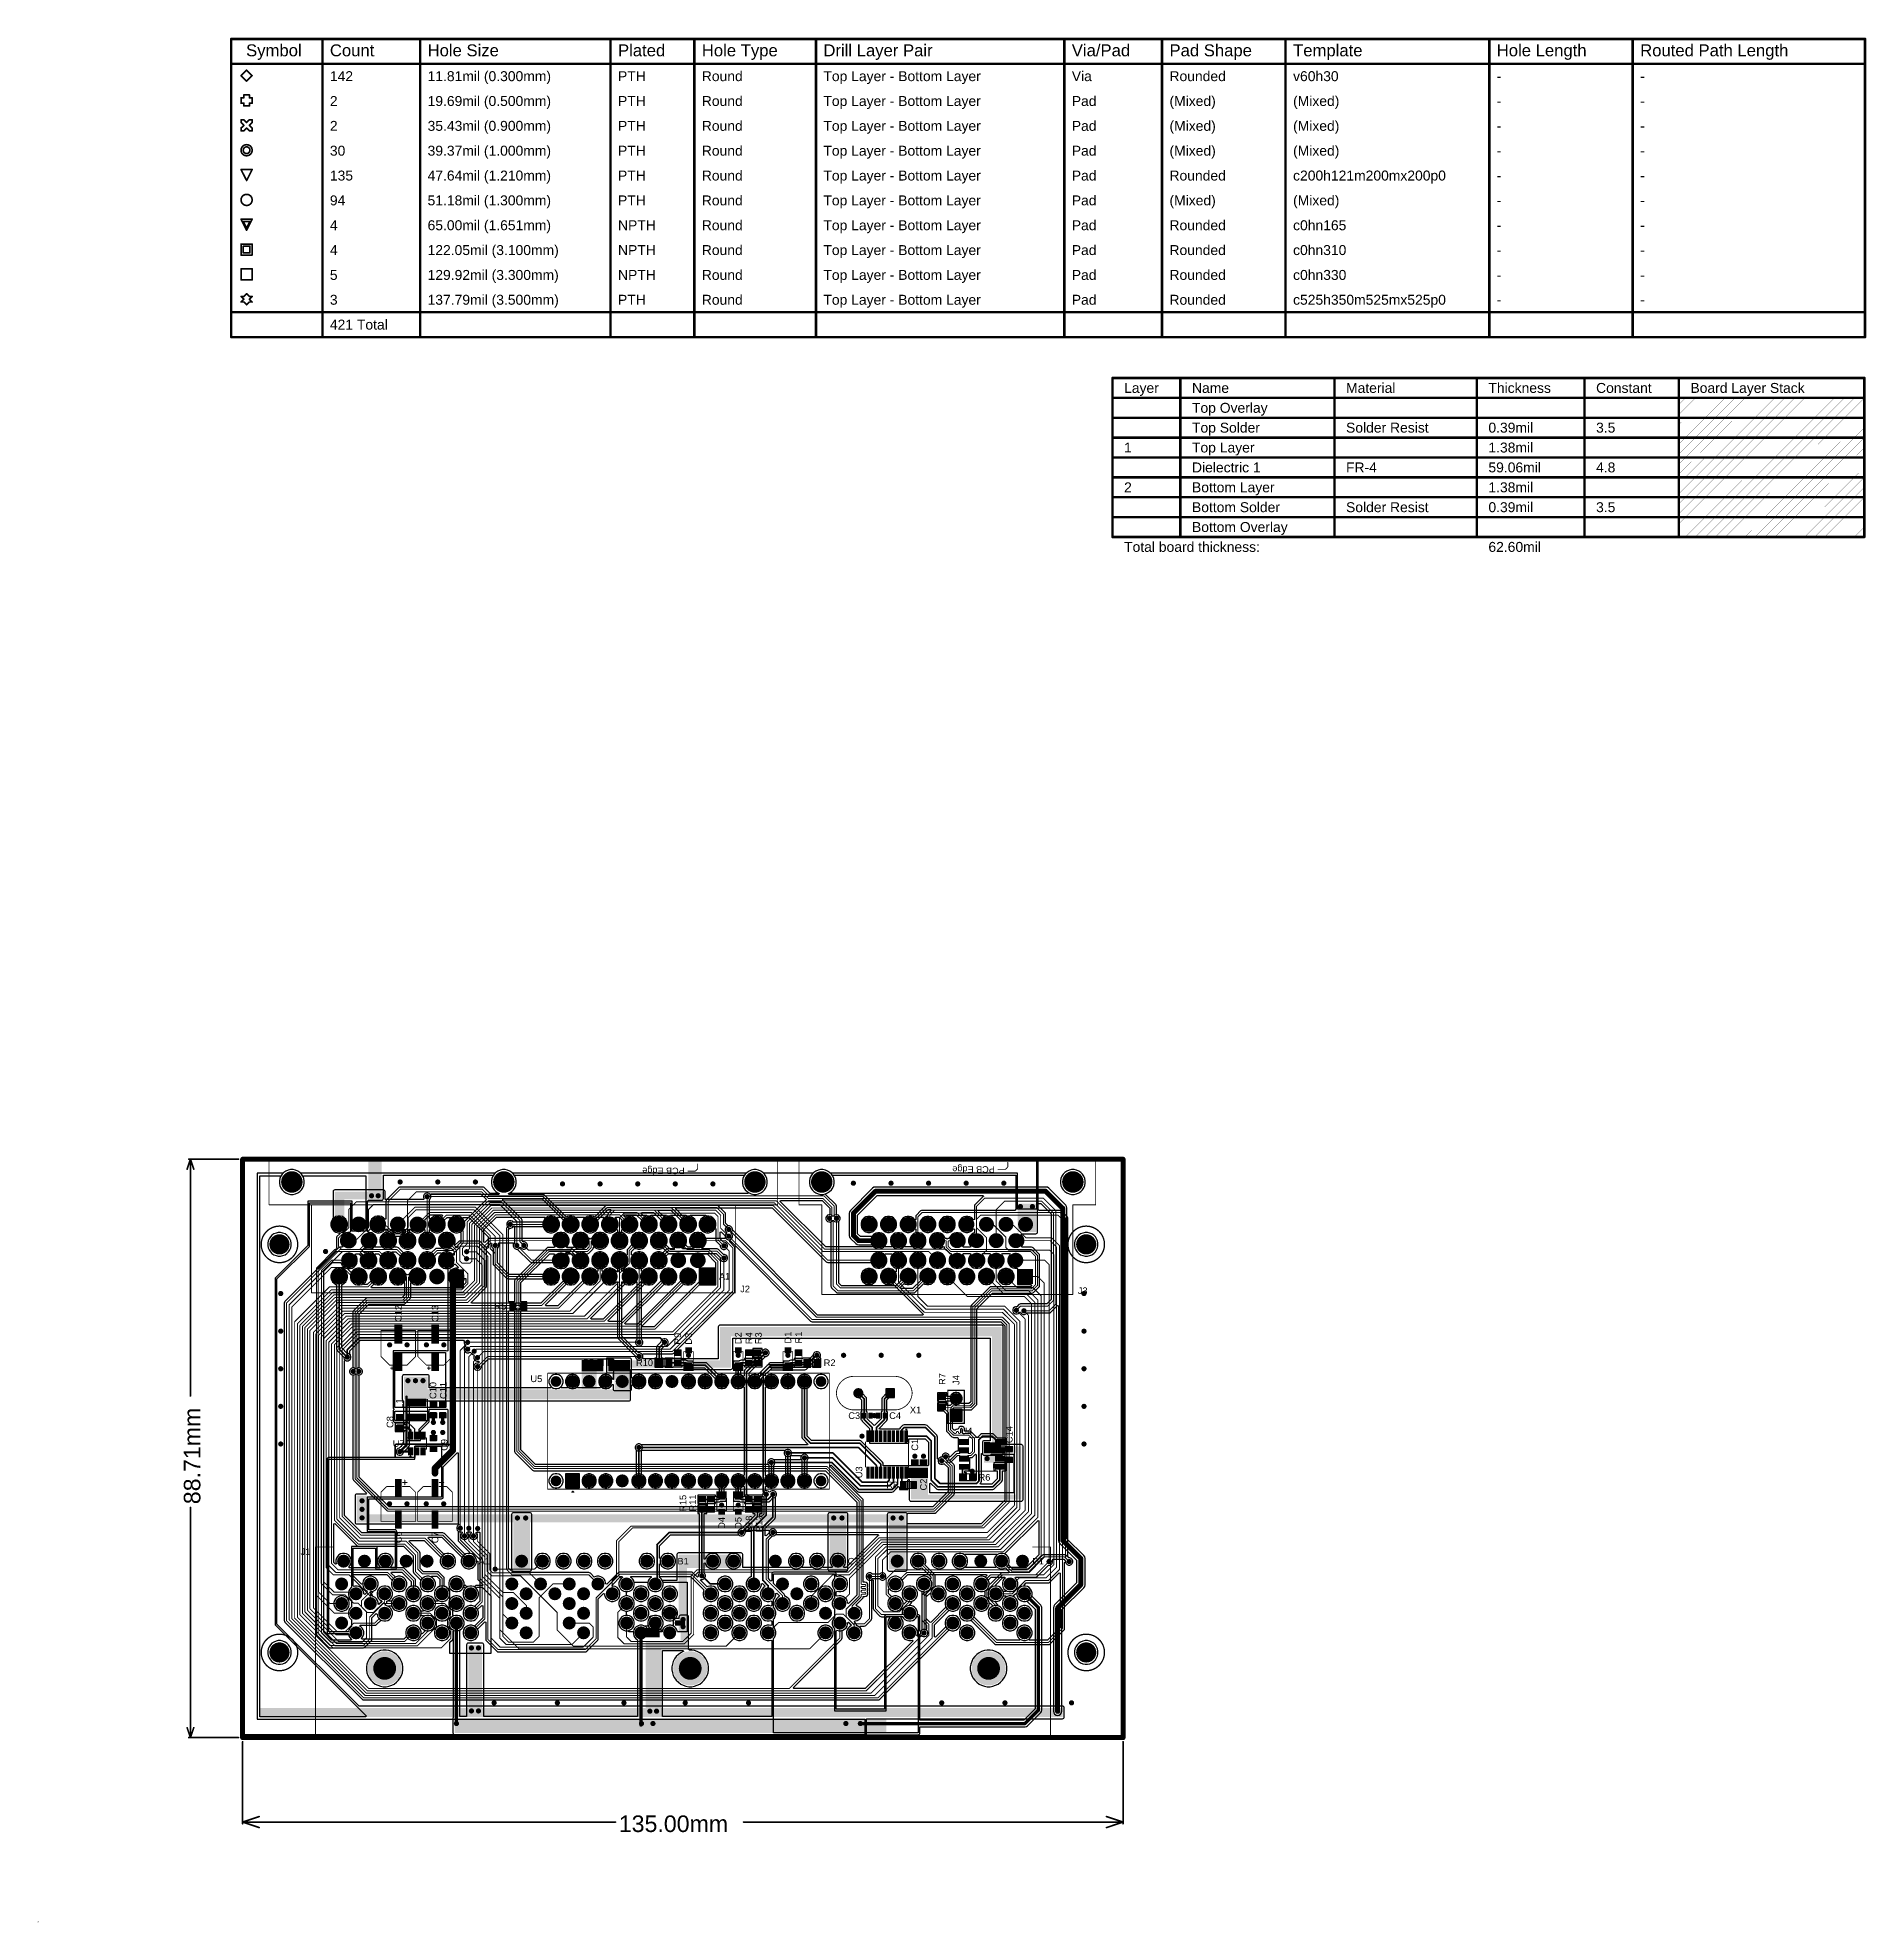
# Model space of a CAD drawing. Header units: inches. Extents: x -31 to 249, y -28 to 261.
import ezdxf

# ---------------------------------------------------------------- set-up
doc = ezdxf.new("R2010")
doc.units = ezdxf.units.IN
for name, color, linetype in [('Board Outline', 216, 'Continuous'), ('Bottom Layer', 5, 'Continuous'), ('Bottom Solder', 6, 'Continuous'), ('Dimension', 6, 'Continuous'), ('Drill Drawing', 1, 'Continuous'), ('Fabrication', 76, 'Continuous'), ('Mechanical 13', 56, 'Continuous'), ('Mechanical 15', 56, 'Continuous'), ('Mechanical 5', 56, 'Continuous'), ('Multi-Layer', 9, 'Continuous'), ('Pad Holes', 156, 'Continuous'), ('Top Layer', 1, 'Continuous'), ('Top Overlay', 2, 'Continuous'), ('Top Paste', 8, 'Continuous'), ('Top Solder', 216, 'Continuous'), ('Via Holes', 16, 'Continuous')]:
    doc.layers.add(name, color=color, linetype=linetype)
doc.styles.add('Arial', font='', dxfattribs={"height": 0.2})
doc.styles.get('Arial').set_extended_font_data('Arial')

msp = doc.modelspace()

# ---------------------------------------------------------------- texts
at = {"layer": 'Dimension', "style": 'Arial'}
msp.add_text('88.71mm', height=2.54, rotation=90, dxfattribs=at).set_placement((-6.48, 35.8))
msp.add_text('135.00mm', height=2.54, dxfattribs=at).set_placement((57.68, -14.48))
at = {"layer": 'Drill Drawing', "style": 'Arial'}
for s, height, p in [('Symbol', 1.829, (0.53, 257.84)), ('Count', 1.829, (13.38, 257.84)), ('Hole Size', 1.829, (28.36, 257.84)), ('Plated', 1.829, (57.56, 257.84)), ('Hole Type', 1.829, (70.41, 257.84)), ('Drill Layer Pair', 1.8288, (89.05, 257.84)), ('Via/Pad', 1.829, (127.14, 257.84)), ('Pad Shape', 1.829, (142.12, 257.84)), ('Template', 1.829, (161.07, 257.84)), ('Hole Length', 1.8288, (192.3, 257.84)), ('Routed Path Length', 1.8288, (214.29, 257.84)), ('142', 1.524, (13.38, 254.03)), ('11.81mil (0.300mm)', 1.524, (28.36, 254.03)), ('PTH', 1.524, (57.56, 254.03)), ('Round', 1.524, (70.41, 254.03)), ('Top Layer - Bottom Layer', 1.524, (89.05, 254.03)), ('Via', 1.524, (127.14, 254.03)), ('Rounded', 1.524, (142.12, 254.03)), ('v60h30', 1.524, (161.07, 254.03)), ('-', 1.52, (192.3, 254.03)), ('-', 1.52, (214.29, 254.03)), ('2', 1.52, (13.38, 250.22)), ('19.69mil (0.500mm)', 1.524, (28.36, 250.22)), ('PTH', 1.524, (57.56, 250.22)), ('Round', 1.524, (70.41, 250.22)), ('Top Layer - Bottom Layer', 1.524, (89.05, 250.22)), ('Pad', 1.524, (127.14, 250.22)), ('(Mixed)', 1.524, (142.12, 250.22)), ('(Mixed)', 1.524, (161.07, 250.22)), ('-', 1.52, (192.3, 250.22)), ('-', 1.52, (214.29, 250.22)), ('2', 1.52, (13.38, 246.41)), ('35.43mil (0.900mm)', 1.524, (28.36, 246.41)), ('PTH', 1.524, (57.56, 246.41)), ('Round', 1.524, (70.41, 246.41)), ('Top Layer - Bottom Layer', 1.524, (89.05, 246.41)), ('Pad', 1.524, (127.14, 246.41)), ('(Mixed)', 1.524, (142.12, 246.41)), ('(Mixed)', 1.524, (161.07, 246.41)), ('-', 1.52, (192.3, 246.41)), ('-', 1.52, (214.29, 246.41)), ('30', 1.524, (13.38, 242.6)), ('39.37mil (1.000mm)', 1.524, (28.36, 242.6)), ('PTH', 1.524, (57.56, 242.6)), ('Round', 1.524, (70.41, 242.6)), ('Top Layer - Bottom Layer', 1.524, (89.05, 242.6)), ('Pad', 1.524, (127.14, 242.6)), ('(Mixed)', 1.524, (142.12, 242.6)), ('(Mixed)', 1.524, (161.07, 242.6)), ('-', 1.52, (192.3, 242.6)), ('-', 1.52, (214.29, 242.6)), ('135', 1.524, (13.38, 238.79)), ('47.64mil (1.210mm)', 1.524, (28.36, 238.79)), ('PTH', 1.524, (57.56, 238.79)), ('Round', 1.524, (70.41, 238.79)), ('Top Layer - Bottom Layer', 1.524, (89.05, 238.79)), ('Pad', 1.524, (127.14, 238.79)), ('Rounded', 1.524, (142.12, 238.79)), ('c200h121m200mx200p0', 1.524, (161.07, 238.79)), ('-', 1.52, (192.3, 238.79)), ('-', 1.52, (214.29, 238.79)), ('94', 1.524, (13.38, 234.98)), ('51.18mil (1.300mm)', 1.524, (28.36, 234.98)), ('PTH', 1.524, (57.56, 234.98)), ('Round', 1.524, (70.41, 234.98)), ('Top Layer - Bottom Layer', 1.524, (89.05, 234.98)), ('Pad', 1.524, (127.14, 234.98)), ('(Mixed)', 1.524, (142.12, 234.98)), ('(Mixed)', 1.524, (161.07, 234.98)), ('-', 1.52, (192.3, 234.98)), ('-', 1.52, (214.29, 234.98)), ('4', 1.52, (13.38, 231.17)), ('65.00mil (1.651mm)', 1.524, (28.36, 231.17)), ('NPTH', 1.524, (57.56, 231.17)), ('Round', 1.524, (70.41, 231.17)), ('Top Layer - Bottom Layer', 1.524, (89.05, 231.17)), ('Pad', 1.524, (127.14, 231.17)), ('Rounded', 1.524, (142.12, 231.17)), ('c0hn165', 1.524, (161.07, 231.17)), ('-', 1.52, (192.3, 231.17)), ('-', 1.52, (214.29, 231.17)), ('4', 1.52, (13.38, 227.36)), ('122.05mil (3.100mm)', 1.524, (28.36, 227.36)), ('NPTH', 1.524, (57.56, 227.36)), ('Round', 1.524, (70.41, 227.36)), ('Top Layer - Bottom Layer', 1.524, (89.05, 227.36)), ('Pad', 1.524, (127.14, 227.36)), ('Rounded', 1.524, (142.12, 227.36)), ('c0hn310', 1.524, (161.07, 227.36)), ('-', 1.52, (192.3, 227.36)), ('-', 1.52, (214.29, 227.36)), ('5', 1.52, (13.38, 223.55)), ('129.92mil (3.300mm)', 1.524, (28.36, 223.55)), ('NPTH', 1.524, (57.56, 223.55)), ('Round', 1.524, (70.41, 223.55)), ('Top Layer - Bottom Layer', 1.524, (89.05, 223.55)), ('Pad', 1.524, (127.14, 223.55)), ('Rounded', 1.524, (142.12, 223.55)), ('c0hn330', 1.524, (161.07, 223.55)), ('-', 1.52, (192.3, 223.55)), ('-', 1.52, (214.29, 223.55)), ('3', 1.52, (13.38, 219.74)), ('137.79mil (3.500mm)', 1.524, (28.36, 219.74)), ('PTH', 1.524, (57.56, 219.74)), ('Round', 1.524, (70.41, 219.74)), ('Top Layer - Bottom Layer', 1.524, (89.05, 219.74)), ('Pad', 1.524, (127.14, 219.74)), ('Rounded', 1.524, (142.12, 219.74)), ('c525h350m525mx525p0', 1.524, (161.07, 219.74)), ('-', 1.52, (192.3, 219.74)), ('-', 1.52, (214.29, 219.74)), ('421 Total', 1.524, (13.38, 215.93))]:
    msp.add_text(s, height=height, dxfattribs=at).set_placement(p)
at = {"layer": 'Fabrication', "style": 'Arial'}
for s, height, p in [('Layer', 1.524, (135.16, 206.22)), ('Name', 1.524, (145.57, 206.22)), ('Material', 1.524, (169.19, 206.22)), ('Thickness', 1.524, (191.02, 206.22)), ('Constant', 1.524, (207.53, 206.22)), ('Board Layer Stack', 1.524, (222, 206.22)), ('Top Overlay', 1.524, (145.57, 203.17)), ('Top Solder', 1.524, (145.57, 200.13)), ('Solder Resist', 1.524, (169.19, 200.13)), ('0.39mil', 1.524, (191.02, 200.13)), ('3.5', 1.524, (207.53, 200.13)), ('1', 1.52, (135.16, 197.08)), ('Top Layer', 1.524, (145.57, 197.08)), ('1.38mil', 1.524, (191.02, 197.08)), ('Dielectric 1', 1.524, (145.57, 194.03)), ('FR-4', 1.524, (169.19, 194.03)), ('59.06mil', 1.524, (191.02, 194.03)), ('4.8', 1.524, (207.53, 194.03)), ('2', 1.52, (135.16, 190.98)), ('Bottom Layer', 1.524, (145.57, 190.98)), ('1.38mil', 1.524, (191.02, 190.98)), ('Bottom Solder', 1.524, (145.57, 187.93)), ('Solder Resist', 1.524, (169.19, 187.93)), ('0.39mil', 1.524, (191.02, 187.93)), ('3.5', 1.524, (207.53, 187.93)), ('Bottom Overlay', 1.524, (145.57, 184.89)), ('Total board thickness:', 1.524, (135.16, 181.84)), ('62.60mil', 1.524, (191.02, 181.84))]:
    msp.add_text(s, height=height, dxfattribs=at).set_placement(p)
at = {"layer": 'Top Overlay', "style": 'Arial'}
for s, p in [('R5', (38.61, 65.62)), ('J2', (76.29, 68.3)), ('J3', (128.06, 68.02)), ('C5', (52.08, 56.98)), ('R10', (60.32, 56.98)), ('R2', (89.1, 56.98)), ('U5', (44.13, 54.52)), ('C3', (92.87, 48.87)), ('C4', (99.14, 48.87)), ('X1', (102.31, 49.74)), ('U4', (110.08, 46.53)), ('U7', (23.02, 44.59)), ('R8', (98.7, 38.24)), ('R6', (112.84, 39.41)), ('J1', (8.88, 28.01))]:
    msp.add_text(s, height=1.016, dxfattribs=at).set_placement(p)
for s, p in [('C12', (24.38, 63.74)), ('C13', (30.02, 63.74)), ('R9', (67.23, 60.27)), ('D3', (68.88, 60.27)), ('D2', (76.5, 60.34)), ('R4', (78.14, 60.34)), ('R3', (79.6, 60.34)), ('D1', (84.12, 60.44)), ('R1', (85.76, 60.44)), ('R7', (107.77, 54.09)), ('J4', (109.91, 54.09)), ('C10', (29.69, 51.93)), ('C11', (31.28, 51.93)), ('C8', (23.1, 47.49)), ('L1', (24.53, 50.43)), ('C14', (118.06, 45.16)), ('C9', (31.42, 43.98)), ('C1', (103.58, 44)), ('U3', (95.02, 39.78)), ('C2', (104.9, 37.9)), ('R15', (68.02, 34.63)), ('R11', (69.52, 34.68)), ('D4', (73.96, 32.02)), ('D5', (76.5, 32.02)), ('R18', (78.16, 31.44)), ('R12', (79.7, 31.47)), ('C6', (24.38, 29.81)), ('C7', (30.01, 29.81))]:
    msp.add_text(s, height=1.016, rotation=90, dxfattribs=at).set_placement(p)

# ---------------------------------------------------------------- blocks, each defined once
blk = doc.blocks.new('R___0603_1')
at = {"layer": 'Top Layer'}
for points in [[(-0.381, 0.4445), (-0.381, -0.4445), (-1.143, -0.4445), (-1.143, 0.4445)], [(1.143, 0.4445), (1.143, -0.4445), (0.381, -0.4445), (0.381, 0.4445)]]:
    blk.add_hatch(color=1, dxfattribs=at).paths.add_polyline_path(points)
at = {"layer": 'Top Paste'}
for points in [[(-0.381, 0.4445), (-0.381, -0.4445), (-1.143, -0.4445), (-1.143, 0.4445)], [(1.143, 0.4445), (1.143, -0.4445), (0.381, -0.4445), (0.381, 0.4445)]]:
    blk.add_hatch(color=8, dxfattribs=at).paths.add_polyline_path(points)
at = {"layer": 'Top Solder'}
for points in [[(-0.2794, 0.5461), (-0.2794, -0.5461), (-1.2446, -0.5461), (-1.2446, 0.5461)], [(1.2446, 0.5461), (1.2446, -0.5461), (0.2794, -0.5461), (0.2794, 0.5461)]]:
    blk.add_hatch(color=216, dxfattribs=at).paths.add_polyline_path(points)
at = {"layer": 'Top Overlay', "const_width": 0.127}
for points in [[(-1.2192, -0.5334), (-1.2192, 0.5334)], [(1.2192, 0.5334), (-1.2192, 0.5334)], [(1.2192, -0.5334), (1.2192, 0.5334)], [(1.2192, -0.5334), (-1.2192, -0.5334)]]:
    blk.add_lwpolyline(points, dxfattribs=at)
at = {"layer": 'Top Overlay', "const_width": 0.0635}
for points in [[(-1.25095, 0.5334, 1), (-1.18745, 0.5334, 1)], [(-1.25095, 0.5334, 1), (-1.18745, 0.5334, 1)], [(1.18745, 0.5334, 1), (1.25095, 0.5334, 1)], [(1.18745, 0.5334, 1), (1.25095, 0.5334, 1)], [(-1.25095, -0.5334, 1), (-1.18745, -0.5334, 1)], [(-1.25095, -0.5334, 1), (-1.18745, -0.5334, 1)], [(1.18745, -0.5334, 1), (1.25095, -0.5334, 1)], [(1.18745, -0.5334, 1), (1.25095, -0.5334, 1)]]:
    blk.add_lwpolyline(points, format="xyb", close=True, dxfattribs=at)
blk = doc.blocks.new('R___0603_2')
at = {"layer": 'Top Layer'}
for points in [[(-0.381, 0.4445), (-0.381, -0.4445), (-1.143, -0.4445), (-1.143, 0.4445)], [(1.143, 0.4445), (1.143, -0.4445), (0.381, -0.4445), (0.381, 0.4445)]]:
    blk.add_hatch(color=1, dxfattribs=at).paths.add_polyline_path(points)
at = {"layer": 'Top Paste'}
for points in [[(-0.381, 0.4445), (-0.381, -0.4445), (-1.143, -0.4445), (-1.143, 0.4445)], [(1.143, 0.4445), (1.143, -0.4445), (0.381, -0.4445), (0.381, 0.4445)]]:
    blk.add_hatch(color=8, dxfattribs=at).paths.add_polyline_path(points)
at = {"layer": 'Top Solder'}
for points in [[(-0.2794, 0.5461), (-0.2794, -0.5461), (-1.2446, -0.5461), (-1.2446, 0.5461)], [(1.2446, 0.5461), (1.2446, -0.5461), (0.2794, -0.5461), (0.2794, 0.5461)]]:
    blk.add_hatch(color=216, dxfattribs=at).paths.add_polyline_path(points)
at = {"layer": 'Top Overlay', "const_width": 0.127}
for points in [[(-1.2192, -0.5334), (-1.2192, 0.5334)], [(-1.2192, 0.5334), (1.2192, 0.5334)], [(1.2192, -0.5334), (1.2192, 0.5334)], [(-1.2192, -0.5334), (1.2192, -0.5334)]]:
    blk.add_lwpolyline(points, dxfattribs=at)
at = {"layer": 'Top Overlay', "const_width": 0.0635}
for points in [[(-1.25095, 0.5334, 1), (-1.18745, 0.5334, 1)], [(-1.25095, 0.5334, 1), (-1.18745, 0.5334, 1)], [(1.18745, 0.5334, 1), (1.25095, 0.5334, 1)], [(1.18745, 0.5334, 1), (1.25095, 0.5334, 1)], [(-1.25095, -0.5334, 1), (-1.18745, -0.5334, 1)], [(-1.25095, -0.5334, 1), (-1.18745, -0.5334, 1)], [(1.18745, -0.5334, 1), (1.25095, -0.5334, 1)], [(1.18745, -0.5334, 1), (1.25095, -0.5334, 1)]]:
    blk.add_lwpolyline(points, format="xyb", close=True, dxfattribs=at)
blk = doc.blocks.new('R___0603_3')
at = {"layer": 'Top Layer'}
for points in [[(-0.381, 0.4445), (-0.381, -0.4445), (-1.143, -0.4445), (-1.143, 0.4445)], [(1.143, 0.4445), (1.143, -0.4445), (0.381, -0.4445), (0.381, 0.4445)]]:
    blk.add_hatch(color=1, dxfattribs=at).paths.add_polyline_path(points)
at = {"layer": 'Top Paste'}
for points in [[(-0.381, 0.4445), (-0.381, -0.4445), (-1.143, -0.4445), (-1.143, 0.4445)], [(1.143, 0.4445), (1.143, -0.4445), (0.381, -0.4445), (0.381, 0.4445)]]:
    blk.add_hatch(color=8, dxfattribs=at).paths.add_polyline_path(points)
at = {"layer": 'Top Solder'}
for points in [[(-0.2794, 0.5461), (-0.2794, -0.5461), (-1.2446, -0.5461), (-1.2446, 0.5461)], [(1.2446, 0.5461), (1.2446, -0.5461), (0.2794, -0.5461), (0.2794, 0.5461)]]:
    blk.add_hatch(color=216, dxfattribs=at).paths.add_polyline_path(points)
at = {"layer": 'Top Overlay', "const_width": 0.127}
for points in [[(-1.2192, 0.5334), (-1.2192, -0.5334)], [(-1.2192, 0.5334), (1.2192, 0.5334)], [(1.2192, 0.5334), (1.2192, -0.5334)], [(-1.2192, -0.5334), (1.2192, -0.5334)]]:
    blk.add_lwpolyline(points, dxfattribs=at)
at = {"layer": 'Top Overlay', "const_width": 0.0635}
for points in [[(-1.25095, 0.5334, 1), (-1.18745, 0.5334, 1)], [(-1.25095, 0.5334, 1), (-1.18745, 0.5334, 1)], [(1.18745, 0.5334, 1), (1.25095, 0.5334, 1)], [(1.18745, 0.5334, 1), (1.25095, 0.5334, 1)], [(-1.25095, -0.5334, 1), (-1.18745, -0.5334, 1)], [(-1.25095, -0.5334, 1), (-1.18745, -0.5334, 1)], [(1.18745, -0.5334, 1), (1.25095, -0.5334, 1)], [(1.18745, -0.5334, 1), (1.25095, -0.5334, 1)]]:
    blk.add_lwpolyline(points, format="xyb", close=True, dxfattribs=at)
blk = doc.blocks.new('SOD_323_4')
at = {"layer": 'Top Layer'}
for points in [[(-0.75, -0.45), (-1.55, -0.45), (-1.55, 0.45), (-0.75, 0.45)], [(1.55, -0.45), (0.75, -0.45), (0.75, 0.45), (1.55, 0.45)]]:
    blk.add_hatch(color=1, dxfattribs=at).paths.add_polyline_path(points)
at = {"layer": 'Top Overlay'}
for points in [[(-2.01, 0.48), (-0.91, 0.48), (-0.91, 0.79), (-2.01, 0.79)], [(-2.01, -0.51), (-1.57, -0.51), (-1.57, 0.51), (-2.01, 0.51)], [(-2.01, -0.79), (-0.91, -0.79), (-0.91, -0.48), (-2.01, -0.48)]]:
    blk.add_hatch(color=2, dxfattribs=at).paths.add_polyline_path(points)
at = {"layer": 'Top Paste'}
for points in [[(-0.75, -0.45), (-1.55, -0.45), (-1.55, 0.45), (-0.75, 0.45)], [(1.55, -0.45), (0.75, -0.45), (0.75, 0.45), (1.55, 0.45)]]:
    blk.add_hatch(color=8, dxfattribs=at).paths.add_polyline_path(points)
at = {"layer": 'Top Solder'}
for points in [[(-0.69, -0.51), (-1.61, -0.51), (-1.61, 0.51), (-0.69, 0.51)], [(1.61, -0.51), (0.69, -0.51), (0.69, 0.51), (1.61, 0.51)]]:
    blk.add_hatch(color=216, dxfattribs=at).paths.add_polyline_path(points)
at = {"layer": 'Top Overlay', "const_width": 0.127}
for points in [[(-0.91, 0.74), (0.94, 0.74)], [(0.94, 0.74), (0.94, 0.56)], [(-0.91, -0.74), (0.94, -0.74)], [(0.94, -0.56), (0.94, -0.74)]]:
    blk.add_lwpolyline(points, dxfattribs=at)
at = {"layer": 'Top Overlay', "const_width": 0.0635}
for points in [[(-0.95, 0.74, 1), (-0.88, 0.74, 1)], [(0.91, 0.74, 1), (0.97, 0.74, 1)], [(0.91, 0.74, 1), (0.97, 0.74, 1)], [(0.91, 0.56, 1), (0.97, 0.56, 1)], [(-0.95, -0.74, 1), (-0.88, -0.74, 1)], [(0.91, -0.56, 1), (0.97, -0.56, 1)], [(0.91, -0.74, 1), (0.97, -0.74, 1)], [(0.91, -0.74, 1), (0.97, -0.74, 1)]]:
    blk.add_lwpolyline(points, format="xyb", close=True, dxfattribs=at)
blk = doc.blocks.new('SOD_323_5')
at = {"layer": 'Top Layer'}
for points in [[(-0.75, -0.45), (-1.55, -0.45), (-1.55, 0.45), (-0.75, 0.45)], [(1.55, -0.45), (0.75, -0.45), (0.75, 0.45), (1.55, 0.45)]]:
    blk.add_hatch(color=1, dxfattribs=at).paths.add_polyline_path(points)
at = {"layer": 'Top Overlay'}
for points in [[(-2.01, 0.48), (-0.91, 0.48), (-0.91, 0.79), (-2.01, 0.79)], [(-2.01, -0.51), (-1.57, -0.51), (-1.57, 0.51), (-2.01, 0.51)], [(-2.01, -0.79), (-0.91, -0.79), (-0.91, -0.48), (-2.01, -0.48)]]:
    blk.add_hatch(color=2, dxfattribs=at).paths.add_polyline_path(points)
at = {"layer": 'Top Paste'}
for points in [[(-0.75, -0.45), (-1.55, -0.45), (-1.55, 0.45), (-0.75, 0.45)], [(1.55, -0.45), (0.75, -0.45), (0.75, 0.45), (1.55, 0.45)]]:
    blk.add_hatch(color=8, dxfattribs=at).paths.add_polyline_path(points)
at = {"layer": 'Top Solder'}
for points in [[(-0.69, -0.51), (-1.61, -0.51), (-1.61, 0.51), (-0.69, 0.51)], [(1.61, -0.51), (0.69, -0.51), (0.69, 0.51), (1.61, 0.51)]]:
    blk.add_hatch(color=216, dxfattribs=at).paths.add_polyline_path(points)
at = {"layer": 'Top Overlay', "const_width": 0.127}
for points in [[(-0.91, 0.74), (0.94, 0.74)], [(0.94, 0.74), (0.94, 0.56)], [(-0.91, -0.74), (0.94, -0.74)], [(0.94, -0.56), (0.94, -0.74)]]:
    blk.add_lwpolyline(points, dxfattribs=at)
at = {"layer": 'Top Overlay', "const_width": 0.0635}
for points in [[(-0.95, 0.74, 1), (-0.88, 0.74, 1)], [(0.91, 0.74, 1), (0.97, 0.74, 1)], [(0.91, 0.74, 1), (0.97, 0.74, 1)], [(0.91, 0.56, 1), (0.97, 0.56, 1)], [(-0.95, -0.74, 1), (-0.88, -0.74, 1)], [(0.91, -0.56, 1), (0.97, -0.56, 1)], [(0.91, -0.74, 1), (0.97, -0.74, 1)], [(0.91, -0.74, 1), (0.97, -0.74, 1)]]:
    blk.add_lwpolyline(points, format="xyb", close=True, dxfattribs=at)
blk = doc.blocks.new('C___0603_6')
at = {"layer": 'Top Layer'}
for points in [[(-0.38, 0.44), (-0.38, -0.44), (-1.14, -0.44), (-1.14, 0.44)], [(1.14, 0.44), (1.14, -0.44), (0.38, -0.44), (0.38, 0.44)]]:
    blk.add_hatch(color=1, dxfattribs=at).paths.add_polyline_path(points)
at = {"layer": 'Top Paste'}
for points in [[(-0.38, 0.44), (-0.38, -0.44), (-1.14, -0.44), (-1.14, 0.44)], [(1.14, 0.44), (1.14, -0.44), (0.38, -0.44), (0.38, 0.44)]]:
    blk.add_hatch(color=8, dxfattribs=at).paths.add_polyline_path(points)
at = {"layer": 'Top Solder'}
for points in [[(-0.32, 0.5), (-0.32, -0.5), (-1.2, -0.5), (-1.2, 0.5)], [(1.2, 0.5), (1.2, -0.5), (0.32, -0.5), (0.32, 0.5)]]:
    blk.add_hatch(color=216, dxfattribs=at).paths.add_polyline_path(points)
at = {"layer": 'Top Overlay', "const_width": 0.127}
for points in [[(-0.46, 0.53), (-1.24, 0.53)], [(-1.24, -0.53), (-1.24, 0.53)], [(1.24, 0.53), (0.46, 0.53)], [(1.24, -0.53), (1.24, 0.53)], [(-0.46, -0.53), (-1.24, -0.53)], [(1.24, -0.53), (0.46, -0.53)]]:
    blk.add_lwpolyline(points, dxfattribs=at)
at = {"layer": 'Top Overlay', "const_width": 0.0635}
for points in [[(-1.28, 0.53, 1), (-1.21, 0.53, 1)], [(-1.28, 0.53, 1), (-1.21, 0.53, 1)], [(-0.49, 0.53, 1), (-0.43, 0.53, 1)], [(0.43, 0.53, 1), (0.49, 0.53, 1)], [(1.21, 0.53, 1), (1.28, 0.53, 1)], [(1.21, 0.53, 1), (1.28, 0.53, 1)], [(-1.28, -0.53, 1), (-1.21, -0.53, 1)], [(-1.28, -0.53, 1), (-1.21, -0.53, 1)], [(-0.49, -0.53, 1), (-0.43, -0.53, 1)], [(0.43, -0.53, 1), (0.49, -0.53, 1)], [(1.21, -0.53, 1), (1.28, -0.53, 1)], [(1.21, -0.53, 1), (1.28, -0.53, 1)]]:
    blk.add_lwpolyline(points, format="xyb", close=True, dxfattribs=at)
blk = doc.blocks.new('C___0603_7')
at = {"layer": 'Top Layer'}
for points in [[(-0.38, 0.44), (-0.38, -0.44), (-1.14, -0.44), (-1.14, 0.44)], [(1.14, 0.44), (1.14, -0.44), (0.38, -0.44), (0.38, 0.44)]]:
    blk.add_hatch(color=1, dxfattribs=at).paths.add_polyline_path(points)
at = {"layer": 'Top Paste'}
for points in [[(-0.38, 0.44), (-0.38, -0.44), (-1.14, -0.44), (-1.14, 0.44)], [(1.14, 0.44), (1.14, -0.44), (0.38, -0.44), (0.38, 0.44)]]:
    blk.add_hatch(color=8, dxfattribs=at).paths.add_polyline_path(points)
at = {"layer": 'Top Solder'}
for points in [[(-0.32, 0.5), (-0.32, -0.5), (-1.2, -0.5), (-1.2, 0.5)], [(1.2, 0.5), (1.2, -0.5), (0.32, -0.5), (0.32, 0.5)]]:
    blk.add_hatch(color=216, dxfattribs=at).paths.add_polyline_path(points)
at = {"layer": 'Top Overlay', "const_width": 0.127}
for points in [[(-0.46, 0.53), (-1.24, 0.53)], [(-1.24, 0.53), (-1.24, -0.53)], [(1.24, 0.53), (0.46, 0.53)], [(1.24, 0.53), (1.24, -0.53)], [(-0.46, -0.53), (-1.24, -0.53)], [(1.24, -0.53), (0.46, -0.53)]]:
    blk.add_lwpolyline(points, dxfattribs=at)
at = {"layer": 'Top Overlay', "const_width": 0.0635}
for points in [[(-1.28, 0.53, 1), (-1.21, 0.53, 1)], [(-1.28, 0.53, 1), (-1.21, 0.53, 1)], [(-0.49, 0.53, 1), (-0.43, 0.53, 1)], [(0.43, 0.53, 1), (0.49, 0.53, 1)], [(1.21, 0.53, 1), (1.28, 0.53, 1)], [(1.21, 0.53, 1), (1.28, 0.53, 1)], [(-1.28, -0.53, 1), (-1.21, -0.53, 1)], [(-1.28, -0.53, 1), (-1.21, -0.53, 1)], [(-0.49, -0.53, 1), (-0.43, -0.53, 1)], [(0.43, -0.53, 1), (0.49, -0.53, 1)], [(1.21, -0.53, 1), (1.28, -0.53, 1)], [(1.21, -0.53, 1), (1.28, -0.53, 1)]]:
    blk.add_lwpolyline(points, format="xyb", close=True, dxfattribs=at)
blk = doc.blocks.new('CS1C470M_CRD54_8')
at = {"layer": 'Top Layer'}
for points in [[(-3.5, 0.55), (-0.7, 0.55), (-0.7, -0.55), (-3.5, -0.55)], [(0.7, 0.55), (3.5, 0.55), (3.5, -0.55), (0.7, -0.55)]]:
    blk.add_hatch(color=1, dxfattribs=at).paths.add_polyline_path(points)
at = {"layer": 'Top Paste'}
for points in [[(-3.5, 0.55), (-0.7, 0.55), (-0.7, -0.55), (-3.5, -0.55)], [(0.7, 0.55), (3.5, 0.55), (3.5, -0.55), (0.7, -0.55)]]:
    blk.add_hatch(color=8, dxfattribs=at).paths.add_polyline_path(points)
at = {"layer": 'Top Solder'}
for points in [[(-3.55, 0.6), (-0.65, 0.6), (-0.65, -0.6), (-3.55, -0.6)], [(0.65, 0.6), (3.55, 0.6), (3.55, -0.6), (0.65, -0.6)]]:
    blk.add_hatch(color=216, dxfattribs=at).paths.add_polyline_path(points)
at = {"layer": 'Mechanical 15'}
for p, q in [((-1.68, 0.07), (-2.26, 0.07)), ((-2.26, 0.07), (-2.26, -0.07)), ((-1.9, 0.48), (-2.04, 0.48)), ((-2.04, 0.48), (-2.04, -0.48)), ((-1.9, -0.48), (-1.9, 0.48)), ((-1.68, -0.07), (-1.68, 0.07)), ((1.68, 0.07), (2.26, 0.07)), ((1.68, -0.07), (1.68, 0.07)), ((2.26, 0.07), (2.26, -0.07)), ((-2.26, -0.07), (-1.68, -0.07)), ((-2.04, -0.48), (-1.9, -0.48)), ((2.26, -0.07), (1.68, -0.07))]:
    blk.add_line(p, q, dxfattribs=at)
at = {"layer": 'Top Overlay', "const_width": 0.127}
for points in [[(-3.34, 0.97), (-2.89, 0.97)], [(-3.12, 1.19), (-3.12, 0.74)], [(-1.35, 2.65), (-2.66, 1.34)], [(-2.66, 1.34), (-2.66, 0.61)], [(-1.35, 2.65), (2.66, 2.65)], [(2.66, 2.65), (2.66, 0.61)], [(-2.66, -0.61), (-2.66, -1.33)], [(-2.66, -1.33), (-1.37, -2.62)], [(-1.37, -2.62), (2.65, -2.62)], [(2.65, -0.61), (2.65, -2.62)]]:
    blk.add_lwpolyline(points, dxfattribs=at)
at = {"layer": 'Top Overlay', "const_width": 0.0635}
for points in [[(-3.38, 0.97, 1), (-3.31, 0.97, 1)], [(-3.15, 1.19, 1), (-3.08, 1.19, 1)], [(-3.15, 0.74, 1), (-3.08, 0.74, 1)], [(-2.92, 0.97, 1), (-2.86, 0.97, 1)], [(-2.69, 1.34, 1), (-2.63, 1.34, 1)], [(-2.69, 1.34, 1), (-2.63, 1.34, 1)], [(-2.69, 0.61, 1), (-2.63, 0.61, 1)], [(-1.38, 2.65, 1), (-1.32, 2.65, 1)], [(-1.38, 2.65, 1), (-1.32, 2.65, 1)], [(2.63, 2.65, 1), (2.69, 2.65, 1)], [(2.63, 2.65, 1), (2.69, 2.65, 1)], [(2.63, 0.61, 1), (2.69, 0.61, 1)], [(-2.69, -0.61, 1), (-2.63, -0.61, 1)], [(-2.69, -1.33, 1), (-2.63, -1.33, 1)], [(-2.69, -1.33, 1), (-2.63, -1.33, 1)], [(-1.4, -2.62, 1), (-1.34, -2.62, 1)], [(-1.4, -2.62, 1), (-1.34, -2.62, 1)], [(2.62, -0.61, 1), (2.68, -0.61, 1)], [(2.62, -2.62, 1), (2.68, -2.62, 1)], [(2.62, -2.62, 1), (2.68, -2.62, 1)]]:
    blk.add_lwpolyline(points, format="xyb", close=True, dxfattribs=at)
blk = doc.blocks.new('CS1C470M_CRD54_9')
at = {"layer": 'Top Layer'}
for points in [[(-3.5, 0.55), (-0.7, 0.55), (-0.7, -0.55), (-3.5, -0.55)], [(0.7, 0.55), (3.5, 0.55), (3.5, -0.55), (0.7, -0.55)]]:
    blk.add_hatch(color=1, dxfattribs=at).paths.add_polyline_path(points)
at = {"layer": 'Top Paste'}
for points in [[(-3.5, 0.55), (-0.7, 0.55), (-0.7, -0.55), (-3.5, -0.55)], [(0.7, 0.55), (3.5, 0.55), (3.5, -0.55), (0.7, -0.55)]]:
    blk.add_hatch(color=8, dxfattribs=at).paths.add_polyline_path(points)
at = {"layer": 'Top Solder'}
for points in [[(-3.55, 0.6), (-0.65, 0.6), (-0.65, -0.6), (-3.55, -0.6)], [(0.65, 0.6), (3.55, 0.6), (3.55, -0.6), (0.65, -0.6)]]:
    blk.add_hatch(color=216, dxfattribs=at).paths.add_polyline_path(points)
at = {"layer": 'Mechanical 15'}
for p, q in [((-1.68, 0.07), (-2.26, 0.07)), ((-2.26, 0.07), (-2.26, -0.07)), ((-1.9, 0.48), (-2.04, 0.48)), ((-2.04, 0.48), (-2.04, -0.48)), ((-1.9, -0.48), (-1.9, 0.48)), ((-1.68, -0.07), (-1.68, 0.07)), ((1.68, 0.07), (2.26, 0.07)), ((1.68, -0.07), (1.68, 0.07)), ((2.26, 0.07), (2.26, -0.07)), ((-2.26, -0.07), (-1.68, -0.07)), ((-2.04, -0.48), (-1.9, -0.48)), ((2.26, -0.07), (1.68, -0.07))]:
    blk.add_line(p, q, dxfattribs=at)
at = {"layer": 'Top Overlay', "const_width": 0.127}
for points in [[(-3.34, 0.97), (-2.89, 0.97)], [(-3.12, 1.19), (-3.12, 0.74)], [(-1.35, 2.65), (-2.66, 1.34)], [(-2.66, 1.34), (-2.66, 0.61)], [(-1.35, 2.65), (2.66, 2.65)], [(2.66, 2.65), (2.66, 0.61)], [(-2.66, -0.61), (-2.66, -1.33)], [(-2.66, -1.33), (-1.37, -2.62)], [(-1.37, -2.62), (2.65, -2.62)], [(2.65, -0.61), (2.65, -2.62)]]:
    blk.add_lwpolyline(points, dxfattribs=at)
at = {"layer": 'Top Overlay', "const_width": 0.0635}
for points in [[(-3.38, 0.97, 1), (-3.31, 0.97, 1)], [(-3.15, 1.19, 1), (-3.08, 1.19, 1)], [(-3.15, 0.74, 1), (-3.08, 0.74, 1)], [(-2.92, 0.97, 1), (-2.86, 0.97, 1)], [(-2.69, 1.34, 1), (-2.63, 1.34, 1)], [(-2.69, 1.34, 1), (-2.63, 1.34, 1)], [(-2.69, 0.61, 1), (-2.63, 0.61, 1)], [(-1.38, 2.65, 1), (-1.32, 2.65, 1)], [(-1.38, 2.65, 1), (-1.32, 2.65, 1)], [(2.63, 2.65, 1), (2.69, 2.65, 1)], [(2.63, 2.65, 1), (2.69, 2.65, 1)], [(2.63, 0.61, 1), (2.69, 0.61, 1)], [(-2.69, -0.61, 1), (-2.63, -0.61, 1)], [(-2.69, -1.33, 1), (-2.63, -1.33, 1)], [(-2.69, -1.33, 1), (-2.63, -1.33, 1)], [(-1.4, -2.62, 1), (-1.34, -2.62, 1)], [(-1.4, -2.62, 1), (-1.34, -2.62, 1)], [(2.62, -0.61, 1), (2.68, -0.61, 1)], [(2.62, -2.62, 1), (2.68, -2.62, 1)], [(2.62, -2.62, 1), (2.68, -2.62, 1)]]:
    blk.add_lwpolyline(points, format="xyb", close=True, dxfattribs=at)
blk = doc.blocks.new('C___0603_10')
at = {"layer": 'Top Layer'}
for points in [[(-0.38, 0.44), (-0.38, -0.44), (-1.14, -0.44), (-1.14, 0.44)], [(1.14, 0.44), (1.14, -0.44), (0.38, -0.44), (0.38, 0.44)]]:
    blk.add_hatch(color=1, dxfattribs=at).paths.add_polyline_path(points)
at = {"layer": 'Top Paste'}
for points in [[(-0.38, 0.44), (-0.38, -0.44), (-1.14, -0.44), (-1.14, 0.44)], [(1.14, 0.44), (1.14, -0.44), (0.38, -0.44), (0.38, 0.44)]]:
    blk.add_hatch(color=8, dxfattribs=at).paths.add_polyline_path(points)
at = {"layer": 'Top Solder'}
for points in [[(-0.32, 0.5), (-0.32, -0.5), (-1.2, -0.5), (-1.2, 0.5)], [(1.2, 0.5), (1.2, -0.5), (0.32, -0.5), (0.32, 0.5)]]:
    blk.add_hatch(color=216, dxfattribs=at).paths.add_polyline_path(points)
at = {"layer": 'Top Overlay', "const_width": 0.127}
for points in [[(-1.24, 0.53), (-0.46, 0.53)], [(-1.24, 0.53), (-1.24, -0.53)], [(0.46, 0.53), (1.24, 0.53)], [(1.24, 0.53), (1.24, -0.53)], [(-1.24, -0.53), (-0.46, -0.53)], [(0.46, -0.53), (1.24, -0.53)]]:
    blk.add_lwpolyline(points, dxfattribs=at)
at = {"layer": 'Top Overlay', "const_width": 0.0635}
for points in [[(-1.28, 0.53, 1), (-1.21, 0.53, 1)], [(-1.28, 0.53, 1), (-1.21, 0.53, 1)], [(-0.49, 0.53, 1), (-0.43, 0.53, 1)], [(0.43, 0.53, 1), (0.49, 0.53, 1)], [(1.21, 0.53, 1), (1.28, 0.53, 1)], [(1.21, 0.53, 1), (1.28, 0.53, 1)], [(-1.28, -0.53, 1), (-1.21, -0.53, 1)], [(-1.28, -0.53, 1), (-1.21, -0.53, 1)], [(-0.49, -0.53, 1), (-0.43, -0.53, 1)], [(0.43, -0.53, 1), (0.49, -0.53, 1)], [(1.21, -0.53, 1), (1.28, -0.53, 1)], [(1.21, -0.53, 1), (1.28, -0.53, 1)]]:
    blk.add_lwpolyline(points, format="xyb", close=True, dxfattribs=at)
blk = doc.blocks.new('C___0603_11')
at = {"layer": 'Top Layer'}
for points in [[(-0.38, 0.44), (-0.38, -0.44), (-1.14, -0.44), (-1.14, 0.44)], [(1.14, 0.44), (1.14, -0.44), (0.38, -0.44), (0.38, 0.44)]]:
    blk.add_hatch(color=1, dxfattribs=at).paths.add_polyline_path(points)
at = {"layer": 'Top Paste'}
for points in [[(-0.38, 0.44), (-0.38, -0.44), (-1.14, -0.44), (-1.14, 0.44)], [(1.14, 0.44), (1.14, -0.44), (0.38, -0.44), (0.38, 0.44)]]:
    blk.add_hatch(color=8, dxfattribs=at).paths.add_polyline_path(points)
at = {"layer": 'Top Solder'}
for points in [[(-0.32, 0.5), (-0.32, -0.5), (-1.2, -0.5), (-1.2, 0.5)], [(1.2, 0.5), (1.2, -0.5), (0.32, -0.5), (0.32, 0.5)]]:
    blk.add_hatch(color=216, dxfattribs=at).paths.add_polyline_path(points)
at = {"layer": 'Top Overlay', "const_width": 0.127}
for points in [[(-1.24, 0.53), (-0.46, 0.53)], [(-1.24, 0.53), (-1.24, -0.53)], [(0.46, 0.53), (1.24, 0.53)], [(1.24, 0.53), (1.24, -0.53)], [(-1.24, -0.53), (-0.46, -0.53)], [(0.46, -0.53), (1.24, -0.53)]]:
    blk.add_lwpolyline(points, dxfattribs=at)
at = {"layer": 'Top Overlay', "const_width": 0.0635}
for points in [[(-1.28, 0.53, 1), (-1.21, 0.53, 1)], [(-1.28, 0.53, 1), (-1.21, 0.53, 1)], [(-0.49, 0.53, 1), (-0.43, 0.53, 1)], [(0.43, 0.53, 1), (0.49, 0.53, 1)], [(1.21, 0.53, 1), (1.28, 0.53, 1)], [(1.21, 0.53, 1), (1.28, 0.53, 1)], [(-1.28, -0.53, 1), (-1.21, -0.53, 1)], [(-1.28, -0.53, 1), (-1.21, -0.53, 1)], [(-0.49, -0.53, 1), (-0.43, -0.53, 1)], [(0.43, -0.53, 1), (0.49, -0.53, 1)], [(1.21, -0.53, 1), (1.28, -0.53, 1)], [(1.21, -0.53, 1), (1.28, -0.53, 1)]]:
    blk.add_lwpolyline(points, format="xyb", close=True, dxfattribs=at)
blk = doc.blocks.new('RVT1E470M0505_12')
at = {"layer": 'Top Layer'}
for points in [[(-3.75, 0.46), (-1.05, 0.46), (-1.05, -0.46), (-3.75, -0.46)], [(1.05, 0.46), (3.75, 0.46), (3.75, -0.46), (1.05, -0.46)]]:
    blk.add_hatch(color=1, dxfattribs=at).paths.add_polyline_path(points)
at = {"layer": 'Top Paste'}
for points in [[(-3.75, 0.46), (-1.05, 0.46), (-1.05, -0.46), (-3.75, -0.46)], [(1.05, 0.46), (3.75, 0.46), (3.75, -0.46), (1.05, -0.46)]]:
    blk.add_hatch(color=8, dxfattribs=at).paths.add_polyline_path(points)
at = {"layer": 'Top Solder'}
for points in [[(-3.8, 0.51), (-1, 0.51), (-1, -0.51), (-3.8, -0.51)], [(1, 0.51), (3.8, 0.51), (3.8, -0.51), (1, -0.51)]]:
    blk.add_hatch(color=216, dxfattribs=at).paths.add_polyline_path(points)
at = {"layer": 'Top Overlay', "const_width": 0.127}
for points in [[(-2.93, 0.99), (-3.64, 0.99)], [(-3.29, 0.64), (-3.29, 1.35)], [(-2.66, 1.79), (-1.8, 2.65)], [(-2.66, 0.61), (-2.66, 1.79)], [(2.66, 2.65), (-1.8, 2.65)], [(2.66, 0.61), (2.66, 2.65)], [(-2.66, -1.79), (-2.66, -0.61)], [(-1.8, -2.65), (-2.66, -1.79)], [(2.66, -2.65), (-1.8, -2.65)], [(2.66, -2.65), (2.66, -0.61)]]:
    blk.add_lwpolyline(points, dxfattribs=at)
at = {"layer": 'Top Overlay', "const_width": 0.0635}
for points in [[(-3.68, 0.99, 1), (-3.61, 0.99, 1)], [(-3.32, 1.35, 1), (-3.26, 1.35, 1)], [(-3.32, 0.64, 1), (-3.26, 0.64, 1)], [(-2.97, 0.99, 1), (-2.9, 0.99, 1)], [(-2.69, 1.79, 1), (-2.63, 1.79, 1)], [(-2.69, 1.79, 1), (-2.63, 1.79, 1)], [(-2.69, 0.61, 1), (-2.63, 0.61, 1)], [(-1.83, 2.65, 1), (-1.76, 2.65, 1)], [(-1.83, 2.65, 1), (-1.76, 2.65, 1)], [(2.63, 2.65, 1), (2.69, 2.65, 1)], [(2.63, 2.65, 1), (2.69, 2.65, 1)], [(2.63, 0.61, 1), (2.69, 0.61, 1)], [(-2.69, -0.61, 1), (-2.63, -0.61, 1)], [(-2.69, -1.79, 1), (-2.63, -1.79, 1)], [(-2.69, -1.79, 1), (-2.63, -1.79, 1)], [(-1.83, -2.65, 1), (-1.76, -2.65, 1)], [(-1.83, -2.65, 1), (-1.76, -2.65, 1)], [(2.63, -0.61, 1), (2.69, -0.61, 1)], [(2.63, -2.65, 1), (2.69, -2.65, 1)], [(2.63, -2.65, 1), (2.69, -2.65, 1)]]:
    blk.add_lwpolyline(points, format="xyb", close=True, dxfattribs=at)
blk = doc.blocks.new('RVT1E470M0505_13')
at = {"layer": 'Top Layer'}
for points in [[(-3.75, 0.46), (-1.05, 0.46), (-1.05, -0.46), (-3.75, -0.46)], [(1.05, 0.46), (3.75, 0.46), (3.75, -0.46), (1.05, -0.46)]]:
    blk.add_hatch(color=1, dxfattribs=at).paths.add_polyline_path(points)
at = {"layer": 'Top Paste'}
for points in [[(-3.75, 0.46), (-1.05, 0.46), (-1.05, -0.46), (-3.75, -0.46)], [(1.05, 0.46), (3.75, 0.46), (3.75, -0.46), (1.05, -0.46)]]:
    blk.add_hatch(color=8, dxfattribs=at).paths.add_polyline_path(points)
at = {"layer": 'Top Solder'}
for points in [[(-3.8, 0.51), (-1, 0.51), (-1, -0.51), (-3.8, -0.51)], [(1, 0.51), (3.8, 0.51), (3.8, -0.51), (1, -0.51)]]:
    blk.add_hatch(color=216, dxfattribs=at).paths.add_polyline_path(points)
at = {"layer": 'Top Overlay', "const_width": 0.127}
for points in [[(-2.93, 0.99), (-3.64, 0.99)], [(-3.29, 0.64), (-3.29, 1.35)], [(-2.66, 1.79), (-1.8, 2.65)], [(-2.66, 0.61), (-2.66, 1.79)], [(2.66, 2.65), (-1.8, 2.65)], [(2.66, 0.61), (2.66, 2.65)], [(-2.66, -1.79), (-2.66, -0.61)], [(-1.8, -2.65), (-2.66, -1.79)], [(2.66, -2.65), (-1.8, -2.65)], [(2.66, -2.65), (2.66, -0.61)]]:
    blk.add_lwpolyline(points, dxfattribs=at)
at = {"layer": 'Top Overlay', "const_width": 0.0635}
for points in [[(-3.68, 0.99, 1), (-3.61, 0.99, 1)], [(-3.32, 1.35, 1), (-3.26, 1.35, 1)], [(-3.32, 0.64, 1), (-3.26, 0.64, 1)], [(-2.97, 0.99, 1), (-2.9, 0.99, 1)], [(-2.69, 1.79, 1), (-2.63, 1.79, 1)], [(-2.69, 1.79, 1), (-2.63, 1.79, 1)], [(-2.69, 0.61, 1), (-2.63, 0.61, 1)], [(-1.83, 2.65, 1), (-1.76, 2.65, 1)], [(-1.83, 2.65, 1), (-1.76, 2.65, 1)], [(2.63, 2.65, 1), (2.69, 2.65, 1)], [(2.63, 2.65, 1), (2.69, 2.65, 1)], [(2.63, 0.61, 1), (2.69, 0.61, 1)], [(-2.69, -0.61, 1), (-2.63, -0.61, 1)], [(-2.69, -1.79, 1), (-2.63, -1.79, 1)], [(-2.69, -1.79, 1), (-2.63, -1.79, 1)], [(-1.83, -2.65, 1), (-1.76, -2.65, 1)], [(-1.83, -2.65, 1), (-1.76, -2.65, 1)], [(2.63, -0.61, 1), (2.69, -0.61, 1)], [(2.63, -2.65, 1), (2.69, -2.65, 1)], [(2.63, -2.65, 1), (2.69, -2.65, 1)]]:
    blk.add_lwpolyline(points, format="xyb", close=True, dxfattribs=at)
blk = doc.blocks.new('C___0603_14')
at = {"layer": 'Top Layer'}
for points in [[(-0.38, 0.44), (-0.38, -0.44), (-1.14, -0.44), (-1.14, 0.44)], [(1.14, 0.44), (1.14, -0.44), (0.38, -0.44), (0.38, 0.44)]]:
    blk.add_hatch(color=1, dxfattribs=at).paths.add_polyline_path(points)
at = {"layer": 'Top Paste'}
for points in [[(-0.38, 0.44), (-0.38, -0.44), (-1.14, -0.44), (-1.14, 0.44)], [(1.14, 0.44), (1.14, -0.44), (0.38, -0.44), (0.38, 0.44)]]:
    blk.add_hatch(color=8, dxfattribs=at).paths.add_polyline_path(points)
at = {"layer": 'Top Solder'}
for points in [[(-0.32, 0.5), (-0.32, -0.5), (-1.2, -0.5), (-1.2, 0.5)], [(1.2, 0.5), (1.2, -0.5), (0.32, -0.5), (0.32, 0.5)]]:
    blk.add_hatch(color=216, dxfattribs=at).paths.add_polyline_path(points)
at = {"layer": 'Top Overlay', "const_width": 0.127}
for points in [[(-1.24, 0.53), (-0.46, 0.53)], [(-1.24, 0.53), (-1.24, -0.53)], [(0.46, 0.53), (1.24, 0.53)], [(1.24, 0.53), (1.24, -0.53)], [(-1.24, -0.53), (-0.46, -0.53)], [(0.46, -0.53), (1.24, -0.53)]]:
    blk.add_lwpolyline(points, dxfattribs=at)
at = {"layer": 'Top Overlay', "const_width": 0.0635}
for points in [[(-1.28, 0.53, 1), (-1.21, 0.53, 1)], [(-1.28, 0.53, 1), (-1.21, 0.53, 1)], [(-0.49, 0.53, 1), (-0.43, 0.53, 1)], [(0.43, 0.53, 1), (0.49, 0.53, 1)], [(1.21, 0.53, 1), (1.28, 0.53, 1)], [(1.21, 0.53, 1), (1.28, 0.53, 1)], [(-1.28, -0.53, 1), (-1.21, -0.53, 1)], [(-1.28, -0.53, 1), (-1.21, -0.53, 1)], [(-0.49, -0.53, 1), (-0.43, -0.53, 1)], [(0.43, -0.53, 1), (0.49, -0.53, 1)], [(1.21, -0.53, 1), (1.28, -0.53, 1)], [(1.21, -0.53, 1), (1.28, -0.53, 1)]]:
    blk.add_lwpolyline(points, format="xyb", close=True, dxfattribs=at)
blk = doc.blocks.new('71008000RW1_15')
at = {"layer": 'Bottom Layer'}
blk.add_hatch(color=5, dxfattribs=at).paths.add_polyline_path([(-0.5, 0.5), (0.5, 0.5), (0.5, -0.5), (-0.5, -0.5)])
h = blk.add_hatch(color=5, dxfattribs=at)
edge = h.paths.add_edge_path()
edge.add_arc((4.88, 0), 0.5, 0, 360)
at = {"layer": 'Bottom Solder'}
blk.add_hatch(color=6, dxfattribs=at).paths.add_polyline_path([(-0.6, 0.6), (0.6, 0.6), (0.6, -0.6), (-0.6, -0.6)])
h = blk.add_hatch(color=6, dxfattribs=at)
edge = h.paths.add_edge_path()
edge.add_arc((4.88, 0), 0.602, 0, 360)
at = {"layer": 'Multi-Layer'}
blk.add_hatch(color=9, dxfattribs=at).paths.add_polyline_path([(-0.5, 0.5), (0.5, 0.5), (0.5, -0.5), (-0.5, -0.5)])
h = blk.add_hatch(color=9, dxfattribs=at)
edge = h.paths.add_edge_path()
edge.add_arc((4.88, 0), 0.5, 0, 360)
at = {"layer": 'Pad Holes'}
h = blk.add_hatch(color=7, dxfattribs=at)
edge = h.paths.add_edge_path()
edge.add_arc((0, 0), 0.25, 0, 360)
h = blk.add_hatch(color=7, dxfattribs=at)
edge = h.paths.add_edge_path()
edge.add_arc((4.88, 0), 0.25, 0, 360)
at = {"layer": 'Top Layer'}
blk.add_hatch(color=1, dxfattribs=at).paths.add_polyline_path([(-0.5, 0.5), (0.5, 0.5), (0.5, -0.5), (-0.5, -0.5)])
h = blk.add_hatch(color=1, dxfattribs=at)
edge = h.paths.add_edge_path()
edge.add_arc((4.88, 0), 0.5, 0, 360)
at = {"layer": 'Top Overlay'}
blk.add_hatch(color=2, dxfattribs=at).paths.add_polyline_path([(-0.56, 0.64), (0.58, 0.64), (0.58, 0.81), (-0.56, 0.81)])
at = {"layer": 'Top Solder'}
blk.add_hatch(color=216, dxfattribs=at).paths.add_polyline_path([(-0.6, 0.6), (0.6, 0.6), (0.6, -0.6), (-0.6, -0.6)])
h = blk.add_hatch(color=216, dxfattribs=at)
edge = h.paths.add_edge_path()
edge.add_arc((4.88, 0), 0.602, 0, 360)
at = {"layer": 'Top Overlay', "const_width": 0.127}
for points in [[(-3.37, -0.11, -0.414214), (-0.7, 2.57)], [(-0.7, -2.57, -0.414214), (-3.37, 0.11)], [(5.58, 2.57, -0.414214), (8.25, -0.11)], [(8.25, 0.11, -0.414214), (5.58, -2.57)]]:
    blk.add_lwpolyline(points, format="xyb", dxfattribs=at)
at = {"layer": 'Top Overlay', "const_width": 0.0635}
for points in [[(-3.41, 0.11, 1), (-3.34, 0.11, 1)], [(-0.73, 2.57, 1), (-0.66, 2.57, 1)], [(-0.73, 2.57, 1), (-0.66, 2.57, 1)], [(5.54, 2.57, 1), (5.61, 2.57, 1)], [(5.54, 2.57, 1), (5.61, 2.57, 1)], [(8.22, 0.11, 1), (8.29, 0.11, 1)], [(-3.41, -0.11, 1), (-3.34, -0.11, 1)], [(-0.73, -2.57, 1), (-0.66, -2.57, 1)], [(-0.73, -2.57, 1), (-0.66, -2.57, 1)], [(5.54, -2.57, 1), (5.61, -2.57, 1)], [(5.54, -2.57, 1), (5.61, -2.57, 1)], [(8.22, -0.11, 1), (8.29, -0.11, 1)]]:
    blk.add_lwpolyline(points, format="xyb", close=True, dxfattribs=at)
at = {"layer": 'Top Overlay', "const_width": 0.127}
for points in [[(5.58, 2.57), (-0.7, 2.57)], [(5.58, -2.57), (-0.7, -2.57)]]:
    blk.add_lwpolyline(points, dxfattribs=at)
blk = doc.blocks.new('TSOT_23_6_16')
at = {"layer": 'Top Layer'}
for points in [[(-1.7, 1.25), (-0.7, 1.25), (-0.7, 0.65), (-1.7, 0.65)], [(-1.7, 0.3), (-0.7, 0.3), (-0.7, -0.3), (-1.7, -0.3)], [(0.7, 1.25), (1.7, 1.25), (1.7, 0.65), (0.7, 0.65)], [(0.7, 0.3), (1.7, 0.3), (1.7, -0.3), (0.7, -0.3)], [(-1.7, -0.65), (-0.7, -0.65), (-0.7, -1.25), (-1.7, -1.25)], [(0.7, -0.65), (1.7, -0.65), (1.7, -1.25), (0.7, -1.25)]]:
    blk.add_hatch(color=1, dxfattribs=at).paths.add_polyline_path(points)
at = {"layer": 'Top Paste'}
for points in [[(-1.7, 1.25), (-0.7, 1.25), (-0.7, 0.65), (-1.7, 0.65)], [(-1.7, 0.3), (-0.7, 0.3), (-0.7, -0.3), (-1.7, -0.3)], [(0.7, 1.25), (1.7, 1.25), (1.7, 0.65), (0.7, 0.65)], [(0.7, 0.3), (1.7, 0.3), (1.7, -0.3), (0.7, -0.3)], [(-1.7, -0.65), (-0.7, -0.65), (-0.7, -1.25), (-1.7, -1.25)], [(0.7, -0.65), (1.7, -0.65), (1.7, -1.25), (0.7, -1.25)]]:
    blk.add_hatch(color=8, dxfattribs=at).paths.add_polyline_path(points)
at = {"layer": 'Top Solder'}
for points in [[(-1.8, 1.35), (-0.6, 1.35), (-0.6, 0.55), (-1.8, 0.55)], [(-1.8, 0.4), (-0.6, 0.4), (-0.6, -0.4), (-1.8, -0.4)], [(0.6, 1.35), (1.8, 1.35), (1.8, 0.55), (0.6, 0.55)], [(0.6, 0.4), (1.8, 0.4), (1.8, -0.4), (0.6, -0.4)], [(-1.8, -0.55), (-0.6, -0.55), (-0.6, -1.35), (-1.8, -1.35)], [(0.6, -0.55), (1.8, -0.55), (1.8, -1.35), (0.6, -1.35)]]:
    blk.add_hatch(color=216, dxfattribs=at).paths.add_polyline_path(points)
at = {"layer": 'Top Overlay', "const_width": 0.127}
for points in [[(-1.98, 1.09), (-1.85, 0.97)], [(-1.98, 1.09), (-1.98, 0.84)], [(-1.85, 0.97), (-1.98, 0.84)], [(-0.86, 1.5), (-0.86, 1.37)], [(-0.86, 1.5), (0.86, 1.5)], [(0.86, 1.5), (0.86, 1.37)], [(-0.86, -1.37), (-0.86, -1.5)], [(-0.86, -1.5), (0.86, -1.5)], [(0.86, -1.37), (0.86, -1.5)]]:
    blk.add_lwpolyline(points, dxfattribs=at)
at = {"layer": 'Top Overlay', "const_width": 0.0635}
for points in [[(-2.01, 1.09, 1), (-1.95, 1.09, 1)], [(-2.01, 1.09, 1), (-1.95, 1.09, 1)], [(-2.01, 0.84, 1), (-1.95, 0.84, 1)], [(-2.01, 0.84, 1), (-1.95, 0.84, 1)], [(-1.89, 0.97, 1), (-1.82, 0.97, 1)], [(-1.89, 0.97, 1), (-1.82, 0.97, 1)], [(-0.9, 1.5, 1), (-0.83, 1.5, 1)], [(-0.9, 1.5, 1), (-0.83, 1.5, 1)], [(-0.9, 1.37, 1), (-0.83, 1.37, 1)], [(0.83, 1.5, 1), (0.9, 1.5, 1)], [(0.83, 1.5, 1), (0.9, 1.5, 1)], [(0.83, 1.37, 1), (0.9, 1.37, 1)], [(-0.9, -1.37, 1), (-0.83, -1.37, 1)], [(-0.9, -1.5, 1), (-0.83, -1.5, 1)], [(-0.9, -1.5, 1), (-0.83, -1.5, 1)], [(0.83, -1.37, 1), (0.9, -1.37, 1)], [(0.83, -1.5, 1), (0.9, -1.5, 1)], [(0.83, -1.5, 1), (0.9, -1.5, 1)]]:
    blk.add_lwpolyline(points, format="xyb", close=True, dxfattribs=at)
blk = doc.blocks.new('A000005_17')
at = {"layer": 'Bottom Layer'}
blk.add_hatch(color=5, dxfattribs=at).paths.add_polyline_path([(-8.52, 18.68), (-6.72, 18.68), (-6.72, 16.88), (-8.52, 16.88)])
h = blk.add_hatch(color=5, dxfattribs=at)
edge = h.paths.add_edge_path()
edge.add_arc((7.62, 17.78), 0.9, 0, 360)
h = blk.add_hatch(color=5, dxfattribs=at)
edge = h.paths.add_edge_path()
edge.add_arc((-7.62, 15.24), 0.9, 0, 360)
h = blk.add_hatch(color=5, dxfattribs=at)
edge = h.paths.add_edge_path()
edge.add_arc((7.62, 15.24), 0.9, 0, 360)
h = blk.add_hatch(color=5, dxfattribs=at)
edge = h.paths.add_edge_path()
edge.add_arc((-7.62, 12.7), 0.9, 0, 360)
h = blk.add_hatch(color=5, dxfattribs=at)
edge = h.paths.add_edge_path()
edge.add_arc((7.62, 12.7), 0.9, 0, 360)
h = blk.add_hatch(color=5, dxfattribs=at)
edge = h.paths.add_edge_path()
edge.add_arc((-7.62, 10.16), 0.9, 0, 360)
h = blk.add_hatch(color=5, dxfattribs=at)
edge = h.paths.add_edge_path()
edge.add_arc((7.62, 10.16), 0.9, 0, 360)
h = blk.add_hatch(color=5, dxfattribs=at)
edge = h.paths.add_edge_path()
edge.add_arc((-7.62, 7.62), 0.9, 0, 360)
h = blk.add_hatch(color=5, dxfattribs=at)
edge = h.paths.add_edge_path()
edge.add_arc((-7.62, 5.08), 0.9, 0, 360)
h = blk.add_hatch(color=5, dxfattribs=at)
edge = h.paths.add_edge_path()
edge.add_arc((7.62, 7.62), 0.9, 0, 360)
h = blk.add_hatch(color=5, dxfattribs=at)
edge = h.paths.add_edge_path()
edge.add_arc((7.62, 5.08), 0.9, 0, 360)
h = blk.add_hatch(color=5, dxfattribs=at)
edge = h.paths.add_edge_path()
edge.add_arc((-7.62, 2.54), 0.9, 0, 360)
h = blk.add_hatch(color=5, dxfattribs=at)
edge = h.paths.add_edge_path()
edge.add_arc((7.62, 2.54), 0.9, 0, 360)
h = blk.add_hatch(color=5, dxfattribs=at)
edge = h.paths.add_edge_path()
edge.add_arc((-7.62, 0), 0.9, 0, 360)
h = blk.add_hatch(color=5, dxfattribs=at)
edge = h.paths.add_edge_path()
edge.add_arc((7.62, 0), 0.9, 0, 360)
h = blk.add_hatch(color=5, dxfattribs=at)
edge = h.paths.add_edge_path()
edge.add_arc((-7.62, -2.54), 0.9, 0, 360)
h = blk.add_hatch(color=5, dxfattribs=at)
edge = h.paths.add_edge_path()
edge.add_arc((7.62, -2.54), 0.9, 0, 360)
h = blk.add_hatch(color=5, dxfattribs=at)
edge = h.paths.add_edge_path()
edge.add_arc((-7.62, -5.08), 0.9, 0, 360)
h = blk.add_hatch(color=5, dxfattribs=at)
edge = h.paths.add_edge_path()
edge.add_arc((7.62, -5.08), 0.9, 0, 360)
h = blk.add_hatch(color=5, dxfattribs=at)
edge = h.paths.add_edge_path()
edge.add_arc((-7.62, -7.62), 0.9, 0, 360)
h = blk.add_hatch(color=5, dxfattribs=at)
edge = h.paths.add_edge_path()
edge.add_arc((7.62, -7.62), 0.9, 0, 360)
h = blk.add_hatch(color=5, dxfattribs=at)
edge = h.paths.add_edge_path()
edge.add_arc((-7.62, -10.16), 0.9, 0, 360)
h = blk.add_hatch(color=5, dxfattribs=at)
edge = h.paths.add_edge_path()
edge.add_arc((7.62, -10.16), 0.9, 0, 360)
h = blk.add_hatch(color=5, dxfattribs=at)
edge = h.paths.add_edge_path()
edge.add_arc((-7.62, -12.7), 0.9, 0, 360)
h = blk.add_hatch(color=5, dxfattribs=at)
edge = h.paths.add_edge_path()
edge.add_arc((-7.62, -15.24), 0.9, 0, 360)
h = blk.add_hatch(color=5, dxfattribs=at)
edge = h.paths.add_edge_path()
edge.add_arc((7.62, -12.7), 0.9, 0, 360)
h = blk.add_hatch(color=5, dxfattribs=at)
edge = h.paths.add_edge_path()
edge.add_arc((7.62, -15.24), 0.9, 0, 360)
h = blk.add_hatch(color=5, dxfattribs=at)
edge = h.paths.add_edge_path()
edge.add_arc((-7.62, -17.78), 0.9, 0, 360)
h = blk.add_hatch(color=5, dxfattribs=at)
edge = h.paths.add_edge_path()
edge.add_arc((7.62, -17.78), 0.9, 0, 360)
at = {"layer": 'Bottom Solder'}
h = blk.add_hatch(color=6, dxfattribs=at)
edge = h.paths.add_edge_path()
edge.add_arc((-7.62, 20.32), 0.102, 0, 360)
h = blk.add_hatch(color=6, dxfattribs=at)
edge = h.paths.add_edge_path()
edge.add_arc((7.62, 20.32), 0.102, 0, 360)
blk.add_hatch(color=6, dxfattribs=at).paths.add_polyline_path([(-8.62, 18.78), (-6.62, 18.78), (-6.62, 16.78), (-8.62, 16.78)])
h = blk.add_hatch(color=6, dxfattribs=at)
edge = h.paths.add_edge_path()
edge.add_arc((7.62, 17.78), 1, 0, 360)
h = blk.add_hatch(color=6, dxfattribs=at)
edge = h.paths.add_edge_path()
edge.add_arc((-7.62, 15.24), 1, 0, 360)
h = blk.add_hatch(color=6, dxfattribs=at)
edge = h.paths.add_edge_path()
edge.add_arc((7.62, 15.24), 1, 0, 360)
h = blk.add_hatch(color=6, dxfattribs=at)
edge = h.paths.add_edge_path()
edge.add_arc((-7.62, 12.7), 1, 0, 360)
h = blk.add_hatch(color=6, dxfattribs=at)
edge = h.paths.add_edge_path()
edge.add_arc((7.62, 12.7), 1, 0, 360)
h = blk.add_hatch(color=6, dxfattribs=at)
edge = h.paths.add_edge_path()
edge.add_arc((-7.62, 10.16), 1, 0, 360)
h = blk.add_hatch(color=6, dxfattribs=at)
edge = h.paths.add_edge_path()
edge.add_arc((7.62, 10.16), 1, 0, 360)
h = blk.add_hatch(color=6, dxfattribs=at)
edge = h.paths.add_edge_path()
edge.add_arc((-7.62, 7.62), 1, 0, 360)
h = blk.add_hatch(color=6, dxfattribs=at)
edge = h.paths.add_edge_path()
edge.add_arc((-7.62, 5.08), 1, 0, 360)
h = blk.add_hatch(color=6, dxfattribs=at)
edge = h.paths.add_edge_path()
edge.add_arc((7.62, 7.62), 1, 0, 360)
h = blk.add_hatch(color=6, dxfattribs=at)
edge = h.paths.add_edge_path()
edge.add_arc((7.62, 5.08), 1, 0, 360)
h = blk.add_hatch(color=6, dxfattribs=at)
edge = h.paths.add_edge_path()
edge.add_arc((-7.62, 2.54), 1, 0, 360)
h = blk.add_hatch(color=6, dxfattribs=at)
edge = h.paths.add_edge_path()
edge.add_arc((7.62, 2.54), 1, 0, 360)
h = blk.add_hatch(color=6, dxfattribs=at)
edge = h.paths.add_edge_path()
edge.add_arc((-7.62, 0), 1, 0, 360)
h = blk.add_hatch(color=6, dxfattribs=at)
edge = h.paths.add_edge_path()
edge.add_arc((7.62, 0), 1, 0, 360)
h = blk.add_hatch(color=6, dxfattribs=at)
edge = h.paths.add_edge_path()
edge.add_arc((-7.62, -2.54), 1, 0, 360)
h = blk.add_hatch(color=6, dxfattribs=at)
edge = h.paths.add_edge_path()
edge.add_arc((7.62, -2.54), 1, 0, 360)
h = blk.add_hatch(color=6, dxfattribs=at)
edge = h.paths.add_edge_path()
edge.add_arc((-7.62, -5.08), 1, 0, 360)
h = blk.add_hatch(color=6, dxfattribs=at)
edge = h.paths.add_edge_path()
edge.add_arc((7.62, -5.08), 1, 0, 360)
h = blk.add_hatch(color=6, dxfattribs=at)
edge = h.paths.add_edge_path()
edge.add_arc((-7.62, -7.62), 1, 0, 360)
h = blk.add_hatch(color=6, dxfattribs=at)
edge = h.paths.add_edge_path()
edge.add_arc((7.62, -7.62), 1, 0, 360)
h = blk.add_hatch(color=6, dxfattribs=at)
edge = h.paths.add_edge_path()
edge.add_arc((-7.62, -10.16), 1, 0, 360)
h = blk.add_hatch(color=6, dxfattribs=at)
edge = h.paths.add_edge_path()
edge.add_arc((7.62, -10.16), 1, 0, 360)
h = blk.add_hatch(color=6, dxfattribs=at)
edge = h.paths.add_edge_path()
edge.add_arc((-7.62, -12.7), 1, 0, 360)
h = blk.add_hatch(color=6, dxfattribs=at)
edge = h.paths.add_edge_path()
edge.add_arc((-7.62, -15.24), 1, 0, 360)
h = blk.add_hatch(color=6, dxfattribs=at)
edge = h.paths.add_edge_path()
edge.add_arc((7.62, -12.7), 1, 0, 360)
h = blk.add_hatch(color=6, dxfattribs=at)
edge = h.paths.add_edge_path()
edge.add_arc((7.62, -15.24), 1, 0, 360)
h = blk.add_hatch(color=6, dxfattribs=at)
edge = h.paths.add_edge_path()
edge.add_arc((-7.62, -17.78), 1, 0, 360)
h = blk.add_hatch(color=6, dxfattribs=at)
edge = h.paths.add_edge_path()
edge.add_arc((7.62, -17.78), 1, 0, 360)
h = blk.add_hatch(color=6, dxfattribs=at)
edge = h.paths.add_edge_path()
edge.add_arc((-7.62, -20.32), 0.102, 0, 360)
h = blk.add_hatch(color=6, dxfattribs=at)
edge = h.paths.add_edge_path()
edge.add_arc((7.62, -20.32), 0.102, 0, 360)
at = {"layer": 'Multi-Layer'}
blk.add_hatch(color=9, dxfattribs=at).paths.add_polyline_path([(-8.52, 18.68), (-6.72, 18.68), (-6.72, 16.88), (-8.52, 16.88)])
h = blk.add_hatch(color=9, dxfattribs=at)
edge = h.paths.add_edge_path()
edge.add_arc((7.62, 17.78), 0.9, 0, 360)
h = blk.add_hatch(color=9, dxfattribs=at)
edge = h.paths.add_edge_path()
edge.add_arc((-7.62, 15.24), 0.9, 0, 360)
h = blk.add_hatch(color=9, dxfattribs=at)
edge = h.paths.add_edge_path()
edge.add_arc((7.62, 15.24), 0.9, 0, 360)
h = blk.add_hatch(color=9, dxfattribs=at)
edge = h.paths.add_edge_path()
edge.add_arc((-7.62, 12.7), 0.9, 0, 360)
h = blk.add_hatch(color=9, dxfattribs=at)
edge = h.paths.add_edge_path()
edge.add_arc((7.62, 12.7), 0.9, 0, 360)
h = blk.add_hatch(color=9, dxfattribs=at)
edge = h.paths.add_edge_path()
edge.add_arc((-7.62, 10.16), 0.9, 0, 360)
h = blk.add_hatch(color=9, dxfattribs=at)
edge = h.paths.add_edge_path()
edge.add_arc((7.62, 10.16), 0.9, 0, 360)
h = blk.add_hatch(color=9, dxfattribs=at)
edge = h.paths.add_edge_path()
edge.add_arc((-7.62, 7.62), 0.9, 0, 360)
h = blk.add_hatch(color=9, dxfattribs=at)
edge = h.paths.add_edge_path()
edge.add_arc((-7.62, 5.08), 0.9, 0, 360)
h = blk.add_hatch(color=9, dxfattribs=at)
edge = h.paths.add_edge_path()
edge.add_arc((7.62, 7.62), 0.9, 0, 360)
h = blk.add_hatch(color=9, dxfattribs=at)
edge = h.paths.add_edge_path()
edge.add_arc((7.62, 5.08), 0.9, 0, 360)
h = blk.add_hatch(color=9, dxfattribs=at)
edge = h.paths.add_edge_path()
edge.add_arc((-7.62, 2.54), 0.9, 0, 360)
h = blk.add_hatch(color=9, dxfattribs=at)
edge = h.paths.add_edge_path()
edge.add_arc((7.62, 2.54), 0.9, 0, 360)
h = blk.add_hatch(color=9, dxfattribs=at)
edge = h.paths.add_edge_path()
edge.add_arc((-7.62, 0), 0.9, 0, 360)
h = blk.add_hatch(color=9, dxfattribs=at)
edge = h.paths.add_edge_path()
edge.add_arc((7.62, 0), 0.9, 0, 360)
h = blk.add_hatch(color=9, dxfattribs=at)
edge = h.paths.add_edge_path()
edge.add_arc((-7.62, -2.54), 0.9, 0, 360)
h = blk.add_hatch(color=9, dxfattribs=at)
edge = h.paths.add_edge_path()
edge.add_arc((7.62, -2.54), 0.9, 0, 360)
h = blk.add_hatch(color=9, dxfattribs=at)
edge = h.paths.add_edge_path()
edge.add_arc((-7.62, -5.08), 0.9, 0, 360)
h = blk.add_hatch(color=9, dxfattribs=at)
edge = h.paths.add_edge_path()
edge.add_arc((7.62, -5.08), 0.9, 0, 360)
h = blk.add_hatch(color=9, dxfattribs=at)
edge = h.paths.add_edge_path()
edge.add_arc((-7.62, -7.62), 0.9, 0, 360)
h = blk.add_hatch(color=9, dxfattribs=at)
edge = h.paths.add_edge_path()
edge.add_arc((7.62, -7.62), 0.9, 0, 360)
h = blk.add_hatch(color=9, dxfattribs=at)
edge = h.paths.add_edge_path()
edge.add_arc((-7.62, -10.16), 0.9, 0, 360)
h = blk.add_hatch(color=9, dxfattribs=at)
edge = h.paths.add_edge_path()
edge.add_arc((7.62, -10.16), 0.9, 0, 360)
h = blk.add_hatch(color=9, dxfattribs=at)
edge = h.paths.add_edge_path()
edge.add_arc((-7.62, -12.7), 0.9, 0, 360)
h = blk.add_hatch(color=9, dxfattribs=at)
edge = h.paths.add_edge_path()
edge.add_arc((-7.62, -15.24), 0.9, 0, 360)
h = blk.add_hatch(color=9, dxfattribs=at)
edge = h.paths.add_edge_path()
edge.add_arc((7.62, -12.7), 0.9, 0, 360)
h = blk.add_hatch(color=9, dxfattribs=at)
edge = h.paths.add_edge_path()
edge.add_arc((7.62, -15.24), 0.9, 0, 360)
h = blk.add_hatch(color=9, dxfattribs=at)
edge = h.paths.add_edge_path()
edge.add_arc((-7.62, -17.78), 0.9, 0, 360)
h = blk.add_hatch(color=9, dxfattribs=at)
edge = h.paths.add_edge_path()
edge.add_arc((7.62, -17.78), 0.9, 0, 360)
at = {"layer": 'Pad Holes'}
h = blk.add_hatch(color=7, dxfattribs=at)
edge = h.paths.add_edge_path()
edge.add_arc((-7.62, 20.32), 0.826, 0, 360)
h = blk.add_hatch(color=7, dxfattribs=at)
edge = h.paths.add_edge_path()
edge.add_arc((7.62, 20.32), 0.826, 0, 360)
h = blk.add_hatch(color=7, dxfattribs=at)
edge = h.paths.add_edge_path()
edge.add_arc((-7.62, 17.78), 0.5, 0, 360)
h = blk.add_hatch(color=7, dxfattribs=at)
edge = h.paths.add_edge_path()
edge.add_arc((7.62, 17.78), 0.5, 0, 360)
h = blk.add_hatch(color=7, dxfattribs=at)
edge = h.paths.add_edge_path()
edge.add_arc((-7.62, 15.24), 0.5, 0, 360)
h = blk.add_hatch(color=7, dxfattribs=at)
edge = h.paths.add_edge_path()
edge.add_arc((7.62, 15.24), 0.5, 0, 360)
h = blk.add_hatch(color=7, dxfattribs=at)
edge = h.paths.add_edge_path()
edge.add_arc((-7.62, 12.7), 0.5, 0, 360)
h = blk.add_hatch(color=7, dxfattribs=at)
edge = h.paths.add_edge_path()
edge.add_arc((7.62, 12.7), 0.5, 0, 360)
h = blk.add_hatch(color=7, dxfattribs=at)
edge = h.paths.add_edge_path()
edge.add_arc((-7.62, 10.16), 0.5, 0, 360)
h = blk.add_hatch(color=7, dxfattribs=at)
edge = h.paths.add_edge_path()
edge.add_arc((7.62, 10.16), 0.5, 0, 360)
h = blk.add_hatch(color=7, dxfattribs=at)
edge = h.paths.add_edge_path()
edge.add_arc((-7.62, 7.62), 0.5, 0, 360)
h = blk.add_hatch(color=7, dxfattribs=at)
edge = h.paths.add_edge_path()
edge.add_arc((7.62, 7.62), 0.5, 0, 360)
h = blk.add_hatch(color=7, dxfattribs=at)
edge = h.paths.add_edge_path()
edge.add_arc((-7.62, 5.08), 0.5, 0, 360)
h = blk.add_hatch(color=7, dxfattribs=at)
edge = h.paths.add_edge_path()
edge.add_arc((-7.62, 2.54), 0.5, 0, 360)
h = blk.add_hatch(color=7, dxfattribs=at)
edge = h.paths.add_edge_path()
edge.add_arc((7.62, 5.08), 0.5, 0, 360)
h = blk.add_hatch(color=7, dxfattribs=at)
edge = h.paths.add_edge_path()
edge.add_arc((7.62, 2.54), 0.5, 0, 360)
h = blk.add_hatch(color=7, dxfattribs=at)
edge = h.paths.add_edge_path()
edge.add_arc((-7.62, 0), 0.5, 0, 360)
h = blk.add_hatch(color=7, dxfattribs=at)
edge = h.paths.add_edge_path()
edge.add_arc((7.62, 0), 0.5, 0, 360)
h = blk.add_hatch(color=7, dxfattribs=at)
edge = h.paths.add_edge_path()
edge.add_arc((-7.62, -2.54), 0.5, 0, 360)
h = blk.add_hatch(color=7, dxfattribs=at)
edge = h.paths.add_edge_path()
edge.add_arc((7.62, -2.54), 0.5, 0, 360)
h = blk.add_hatch(color=7, dxfattribs=at)
edge = h.paths.add_edge_path()
edge.add_arc((-7.62, -5.08), 0.5, 0, 360)
h = blk.add_hatch(color=7, dxfattribs=at)
edge = h.paths.add_edge_path()
edge.add_arc((7.62, -5.08), 0.5, 0, 360)
h = blk.add_hatch(color=7, dxfattribs=at)
edge = h.paths.add_edge_path()
edge.add_arc((-7.62, -7.62), 0.5, 0, 360)
h = blk.add_hatch(color=7, dxfattribs=at)
edge = h.paths.add_edge_path()
edge.add_arc((7.62, -7.62), 0.5, 0, 360)
h = blk.add_hatch(color=7, dxfattribs=at)
edge = h.paths.add_edge_path()
edge.add_arc((-7.62, -10.16), 0.5, 0, 360)
h = blk.add_hatch(color=7, dxfattribs=at)
edge = h.paths.add_edge_path()
edge.add_arc((7.62, -10.16), 0.5, 0, 360)
h = blk.add_hatch(color=7, dxfattribs=at)
edge = h.paths.add_edge_path()
edge.add_arc((-7.62, -12.7), 0.5, 0, 360)
h = blk.add_hatch(color=7, dxfattribs=at)
edge = h.paths.add_edge_path()
edge.add_arc((7.62, -12.7), 0.5, 0, 360)
h = blk.add_hatch(color=7, dxfattribs=at)
edge = h.paths.add_edge_path()
edge.add_arc((-7.62, -15.24), 0.5, 0, 360)
h = blk.add_hatch(color=7, dxfattribs=at)
edge = h.paths.add_edge_path()
edge.add_arc((-7.62, -17.78), 0.5, 0, 360)
h = blk.add_hatch(color=7, dxfattribs=at)
edge = h.paths.add_edge_path()
edge.add_arc((7.62, -15.24), 0.5, 0, 360)
h = blk.add_hatch(color=7, dxfattribs=at)
edge = h.paths.add_edge_path()
edge.add_arc((7.62, -17.78), 0.5, 0, 360)
h = blk.add_hatch(color=7, dxfattribs=at)
edge = h.paths.add_edge_path()
edge.add_arc((-7.62, -20.32), 0.826, 0, 360)
h = blk.add_hatch(color=7, dxfattribs=at)
edge = h.paths.add_edge_path()
edge.add_arc((7.62, -20.32), 0.826, 0, 360)
at = {"layer": 'Top Layer'}
blk.add_hatch(color=1, dxfattribs=at).paths.add_polyline_path([(-8.52, 18.68), (-6.72, 18.68), (-6.72, 16.88), (-8.52, 16.88)])
h = blk.add_hatch(color=1, dxfattribs=at)
edge = h.paths.add_edge_path()
edge.add_arc((7.62, 17.78), 0.9, 0, 360)
h = blk.add_hatch(color=1, dxfattribs=at)
edge = h.paths.add_edge_path()
edge.add_arc((-7.62, 15.24), 0.9, 0, 360)
h = blk.add_hatch(color=1, dxfattribs=at)
edge = h.paths.add_edge_path()
edge.add_arc((7.62, 15.24), 0.9, 0, 360)
h = blk.add_hatch(color=1, dxfattribs=at)
edge = h.paths.add_edge_path()
edge.add_arc((-7.62, 12.7), 0.9, 0, 360)
h = blk.add_hatch(color=1, dxfattribs=at)
edge = h.paths.add_edge_path()
edge.add_arc((7.62, 12.7), 0.9, 0, 360)
h = blk.add_hatch(color=1, dxfattribs=at)
edge = h.paths.add_edge_path()
edge.add_arc((-7.62, 10.16), 0.9, 0, 360)
h = blk.add_hatch(color=1, dxfattribs=at)
edge = h.paths.add_edge_path()
edge.add_arc((7.62, 10.16), 0.9, 0, 360)
h = blk.add_hatch(color=1, dxfattribs=at)
edge = h.paths.add_edge_path()
edge.add_arc((-7.62, 7.62), 0.9, 0, 360)
h = blk.add_hatch(color=1, dxfattribs=at)
edge = h.paths.add_edge_path()
edge.add_arc((-7.62, 5.08), 0.9, 0, 360)
h = blk.add_hatch(color=1, dxfattribs=at)
edge = h.paths.add_edge_path()
edge.add_arc((7.62, 7.62), 0.9, 0, 360)
h = blk.add_hatch(color=1, dxfattribs=at)
edge = h.paths.add_edge_path()
edge.add_arc((7.62, 5.08), 0.9, 0, 360)
h = blk.add_hatch(color=1, dxfattribs=at)
edge = h.paths.add_edge_path()
edge.add_arc((-7.62, 2.54), 0.9, 0, 360)
h = blk.add_hatch(color=1, dxfattribs=at)
edge = h.paths.add_edge_path()
edge.add_arc((7.62, 2.54), 0.9, 0, 360)
h = blk.add_hatch(color=1, dxfattribs=at)
edge = h.paths.add_edge_path()
edge.add_arc((-7.62, 0), 0.9, 0, 360)
h = blk.add_hatch(color=1, dxfattribs=at)
edge = h.paths.add_edge_path()
edge.add_arc((7.62, 0), 0.9, 0, 360)
h = blk.add_hatch(color=1, dxfattribs=at)
edge = h.paths.add_edge_path()
edge.add_arc((-7.62, -2.54), 0.9, 0, 360)
h = blk.add_hatch(color=1, dxfattribs=at)
edge = h.paths.add_edge_path()
edge.add_arc((7.62, -2.54), 0.9, 0, 360)
h = blk.add_hatch(color=1, dxfattribs=at)
edge = h.paths.add_edge_path()
edge.add_arc((-7.62, -5.08), 0.9, 0, 360)
h = blk.add_hatch(color=1, dxfattribs=at)
edge = h.paths.add_edge_path()
edge.add_arc((7.62, -5.08), 0.9, 0, 360)
h = blk.add_hatch(color=1, dxfattribs=at)
edge = h.paths.add_edge_path()
edge.add_arc((-7.62, -7.62), 0.9, 0, 360)
h = blk.add_hatch(color=1, dxfattribs=at)
edge = h.paths.add_edge_path()
edge.add_arc((7.62, -7.62), 0.9, 0, 360)
h = blk.add_hatch(color=1, dxfattribs=at)
edge = h.paths.add_edge_path()
edge.add_arc((-7.62, -10.16), 0.9, 0, 360)
h = blk.add_hatch(color=1, dxfattribs=at)
edge = h.paths.add_edge_path()
edge.add_arc((7.62, -10.16), 0.9, 0, 360)
h = blk.add_hatch(color=1, dxfattribs=at)
edge = h.paths.add_edge_path()
edge.add_arc((-7.62, -12.7), 0.9, 0, 360)
h = blk.add_hatch(color=1, dxfattribs=at)
edge = h.paths.add_edge_path()
edge.add_arc((-7.62, -15.24), 0.9, 0, 360)
h = blk.add_hatch(color=1, dxfattribs=at)
edge = h.paths.add_edge_path()
edge.add_arc((7.62, -12.7), 0.9, 0, 360)
h = blk.add_hatch(color=1, dxfattribs=at)
edge = h.paths.add_edge_path()
edge.add_arc((7.62, -15.24), 0.9, 0, 360)
h = blk.add_hatch(color=1, dxfattribs=at)
edge = h.paths.add_edge_path()
edge.add_arc((-7.62, -17.78), 0.9, 0, 360)
h = blk.add_hatch(color=1, dxfattribs=at)
edge = h.paths.add_edge_path()
edge.add_arc((7.62, -17.78), 0.9, 0, 360)
at = {"layer": 'Top Solder'}
h = blk.add_hatch(color=216, dxfattribs=at)
edge = h.paths.add_edge_path()
edge.add_arc((-7.62, 20.32), 0.102, 0, 360)
h = blk.add_hatch(color=216, dxfattribs=at)
edge = h.paths.add_edge_path()
edge.add_arc((7.62, 20.32), 0.102, 0, 360)
blk.add_hatch(color=216, dxfattribs=at).paths.add_polyline_path([(-8.62, 18.78), (-6.62, 18.78), (-6.62, 16.78), (-8.62, 16.78)])
h = blk.add_hatch(color=216, dxfattribs=at)
edge = h.paths.add_edge_path()
edge.add_arc((7.62, 17.78), 1, 0, 360)
h = blk.add_hatch(color=216, dxfattribs=at)
edge = h.paths.add_edge_path()
edge.add_arc((-7.62, 15.24), 1, 0, 360)
h = blk.add_hatch(color=216, dxfattribs=at)
edge = h.paths.add_edge_path()
edge.add_arc((7.62, 15.24), 1, 0, 360)
h = blk.add_hatch(color=216, dxfattribs=at)
edge = h.paths.add_edge_path()
edge.add_arc((-7.62, 12.7), 1, 0, 360)
h = blk.add_hatch(color=216, dxfattribs=at)
edge = h.paths.add_edge_path()
edge.add_arc((7.62, 12.7), 1, 0, 360)
h = blk.add_hatch(color=216, dxfattribs=at)
edge = h.paths.add_edge_path()
edge.add_arc((-7.62, 10.16), 1, 0, 360)
h = blk.add_hatch(color=216, dxfattribs=at)
edge = h.paths.add_edge_path()
edge.add_arc((7.62, 10.16), 1, 0, 360)
h = blk.add_hatch(color=216, dxfattribs=at)
edge = h.paths.add_edge_path()
edge.add_arc((-7.62, 7.62), 1, 0, 360)
h = blk.add_hatch(color=216, dxfattribs=at)
edge = h.paths.add_edge_path()
edge.add_arc((-7.62, 5.08), 1, 0, 360)
h = blk.add_hatch(color=216, dxfattribs=at)
edge = h.paths.add_edge_path()
edge.add_arc((7.62, 7.62), 1, 0, 360)
h = blk.add_hatch(color=216, dxfattribs=at)
edge = h.paths.add_edge_path()
edge.add_arc((7.62, 5.08), 1, 0, 360)
h = blk.add_hatch(color=216, dxfattribs=at)
edge = h.paths.add_edge_path()
edge.add_arc((-7.62, 2.54), 1, 0, 360)
h = blk.add_hatch(color=216, dxfattribs=at)
edge = h.paths.add_edge_path()
edge.add_arc((7.62, 2.54), 1, 0, 360)
h = blk.add_hatch(color=216, dxfattribs=at)
edge = h.paths.add_edge_path()
edge.add_arc((-7.62, 0), 1, 0, 360)
h = blk.add_hatch(color=216, dxfattribs=at)
edge = h.paths.add_edge_path()
edge.add_arc((7.62, 0), 1, 0, 360)
h = blk.add_hatch(color=216, dxfattribs=at)
edge = h.paths.add_edge_path()
edge.add_arc((-7.62, -2.54), 1, 0, 360)
h = blk.add_hatch(color=216, dxfattribs=at)
edge = h.paths.add_edge_path()
edge.add_arc((7.62, -2.54), 1, 0, 360)
h = blk.add_hatch(color=216, dxfattribs=at)
edge = h.paths.add_edge_path()
edge.add_arc((-7.62, -5.08), 1, 0, 360)
h = blk.add_hatch(color=216, dxfattribs=at)
edge = h.paths.add_edge_path()
edge.add_arc((7.62, -5.08), 1, 0, 360)
h = blk.add_hatch(color=216, dxfattribs=at)
edge = h.paths.add_edge_path()
edge.add_arc((-7.62, -7.62), 1, 0, 360)
h = blk.add_hatch(color=216, dxfattribs=at)
edge = h.paths.add_edge_path()
edge.add_arc((7.62, -7.62), 1, 0, 360)
h = blk.add_hatch(color=216, dxfattribs=at)
edge = h.paths.add_edge_path()
edge.add_arc((-7.62, -10.16), 1, 0, 360)
h = blk.add_hatch(color=216, dxfattribs=at)
edge = h.paths.add_edge_path()
edge.add_arc((7.62, -10.16), 1, 0, 360)
h = blk.add_hatch(color=216, dxfattribs=at)
edge = h.paths.add_edge_path()
edge.add_arc((-7.62, -12.7), 1, 0, 360)
h = blk.add_hatch(color=216, dxfattribs=at)
edge = h.paths.add_edge_path()
edge.add_arc((-7.62, -15.24), 1, 0, 360)
h = blk.add_hatch(color=216, dxfattribs=at)
edge = h.paths.add_edge_path()
edge.add_arc((7.62, -12.7), 1, 0, 360)
h = blk.add_hatch(color=216, dxfattribs=at)
edge = h.paths.add_edge_path()
edge.add_arc((7.62, -15.24), 1, 0, 360)
h = blk.add_hatch(color=216, dxfattribs=at)
edge = h.paths.add_edge_path()
edge.add_arc((-7.62, -17.78), 1, 0, 360)
h = blk.add_hatch(color=216, dxfattribs=at)
edge = h.paths.add_edge_path()
edge.add_arc((7.62, -17.78), 1, 0, 360)
h = blk.add_hatch(color=216, dxfattribs=at)
edge = h.paths.add_edge_path()
edge.add_arc((-7.62, -20.32), 0.102, 0, 360)
h = blk.add_hatch(color=216, dxfattribs=at)
edge = h.paths.add_edge_path()
edge.add_arc((7.62, -20.32), 0.102, 0, 360)
at = {"layer": 'Mechanical 13', "const_width": 0.127}
for points in [[(-8.89, 21.59), (-8.89, -21.59)], [(-8.89, 21.59), (8.89, 21.59)], [(8.89, 21.59), (8.89, -21.59)], [(-8.89, -21.59), (8.89, -21.59)]]:
    blk.add_lwpolyline(points, dxfattribs=at)
at = {"layer": 'Mechanical 13', "const_width": 0.0635}
for points in [[(-8.92, 21.59, 1), (-8.86, 21.59, 1)], [(-8.92, 21.59, 1), (-8.86, 21.59, 1)], [(8.86, 21.59, 1), (8.92, 21.59, 1)], [(8.86, 21.59, 1), (8.92, 21.59, 1)], [(-8.92, -21.59, 1), (-8.86, -21.59, 1)], [(-8.92, -21.59, 1), (-8.86, -21.59, 1)], [(8.86, -21.59, 1), (8.92, -21.59, 1)], [(8.86, -21.59, 1), (8.92, -21.59, 1)]]:
    blk.add_lwpolyline(points, format="xyb", close=True, dxfattribs=at)
at = {"layer": 'Top Overlay'}
for points, const_width in [([(-8.89, 21.59), (-8.89, -21.59)], 0.127), ([(-8.89, 21.59), (8.89, 21.59)], 0.127), ([(8.89, 21.59), (8.89, -21.59)], 0.127), ([(-9.35, 17.86), (-9.22, 17.73)], 0.2), ([(-9.35, 17.86), (-9.35, 17.6)], 0.2), ([(-9.22, 17.73), (-9.35, 17.6)], 0.2), ([(-8.89, -21.59), (8.89, -21.59)], 0.127)]:
    blk.add_lwpolyline(points, dxfattribs=dict(at, const_width=const_width))
for points, const_width in [([(-8.92, 21.59, 1), (-8.86, 21.59, 1)], 0.0635), ([(-8.92, 21.59, 1), (-8.86, 21.59, 1)], 0.0635), ([(8.86, 21.59, 1), (8.92, 21.59, 1)], 0.0635), ([(8.86, 21.59, 1), (8.92, 21.59, 1)], 0.0635), ([(-9.4, 17.86, 1), (-9.3, 17.86, 1)], 0.1), ([(-9.4, 17.86, 1), (-9.3, 17.86, 1)], 0.1), ([(-9.4, 17.6, 1), (-9.3, 17.6, 1)], 0.1), ([(-9.4, 17.6, 1), (-9.3, 17.6, 1)], 0.1), ([(-9.27, 17.73, 1), (-9.17, 17.73, 1)], 0.1), ([(-9.27, 17.73, 1), (-9.17, 17.73, 1)], 0.1), ([(-8.92, -21.59, 1), (-8.86, -21.59, 1)], 0.0635), ([(-8.92, -21.59, 1), (-8.86, -21.59, 1)], 0.0635), ([(8.86, -21.59, 1), (8.92, -21.59, 1)], 0.0635), ([(8.86, -21.59, 1), (8.92, -21.59, 1)], 0.0635)]:
    blk.add_lwpolyline(points, format="xyb", close=True, dxfattribs=dict(at, const_width=const_width))
blk = doc.blocks.new('SOP_8_18')
at = {"layer": 'Top Layer'}
for points in [[(-3.4, 2.26), (-2.1, 2.26), (-2.1, 1.55), (-3.4, 1.55)], [(-3.4, 0.99), (-2.1, 0.99), (-2.1, 0.28), (-3.4, 0.28)], [(2.1, 2.26), (3.4, 2.26), (3.4, 1.55), (2.1, 1.55)], [(2.1, 0.99), (3.4, 0.99), (3.4, 0.28), (2.1, 0.28)], [(-3.4, -0.28), (-2.1, -0.28), (-2.1, -0.99), (-3.4, -0.99)], [(-3.4, -1.55), (-2.1, -1.55), (-2.1, -2.26), (-3.4, -2.26)], [(2.1, -0.28), (3.4, -0.28), (3.4, -0.99), (2.1, -0.99)], [(2.1, -1.55), (3.4, -1.55), (3.4, -2.26), (2.1, -2.26)]]:
    blk.add_hatch(color=1, dxfattribs=at).paths.add_polyline_path(points)
at = {"layer": 'Top Overlay'}
blk.add_hatch(color=2, dxfattribs=at).paths.add_polyline_path([(-1.98, 1.47), (-1.7, 1.47), (-1.7, 2.13), (-1.98, 2.13)])
at = {"layer": 'Top Paste'}
for points in [[(-3.4, 2.26), (-2.1, 2.26), (-2.1, 1.55), (-3.4, 1.55)], [(-3.4, 0.99), (-2.1, 0.99), (-2.1, 0.28), (-3.4, 0.28)], [(2.1, 2.26), (3.4, 2.26), (3.4, 1.55), (2.1, 1.55)], [(2.1, 0.99), (3.4, 0.99), (3.4, 0.28), (2.1, 0.28)], [(-3.4, -0.28), (-2.1, -0.28), (-2.1, -0.99), (-3.4, -0.99)], [(-3.4, -1.55), (-2.1, -1.55), (-2.1, -2.26), (-3.4, -2.26)], [(2.1, -0.28), (3.4, -0.28), (3.4, -0.99), (2.1, -0.99)], [(2.1, -1.55), (3.4, -1.55), (3.4, -2.26), (2.1, -2.26)]]:
    blk.add_hatch(color=8, dxfattribs=at).paths.add_polyline_path(points)
at = {"layer": 'Top Solder'}
for points in [[(-3.5, 2.36), (-2, 2.36), (-2, 1.45), (-3.5, 1.45)], [(-3.5, 1.09), (-2, 1.09), (-2, 0.18), (-3.5, 0.18)], [(2, 2.36), (3.5, 2.36), (3.5, 1.45), (2, 1.45)], [(2, 1.09), (3.5, 1.09), (3.5, 0.18), (2, 0.18)], [(-3.5, -0.18), (-2, -0.18), (-2, -1.09), (-3.5, -1.09)], [(-3.5, -1.45), (-2, -1.45), (-2, -2.36), (-3.5, -2.36)], [(2, -0.18), (3.5, -0.18), (3.5, -1.09), (2, -1.09)], [(2, -1.45), (3.5, -1.45), (3.5, -2.36), (2, -2.36)]]:
    blk.add_hatch(color=216, dxfattribs=at).paths.add_polyline_path(points)
at = {"layer": 'Top Overlay', "const_width": 0.127}
for points in [[(-3.69, 2.03), (-3.69, 1.78)], [(-3.56, 1.91), (-3.69, 2.03)], [(-3.56, 1.91), (-3.69, 1.78)], [(-2.04, 2.57), (-2.04, 2.36)], [(2.03, 2.57), (-2.04, 2.57)], [(2.03, 2.57), (2.03, 2.36)], [(-2.04, -2.36), (-2.04, -2.57)], [(2.03, -2.57), (-2.04, -2.57)], [(2.03, -2.36), (2.03, -2.57)]]:
    blk.add_lwpolyline(points, dxfattribs=at)
at = {"layer": 'Top Overlay', "const_width": 0.0635}
for points in [[(-3.72, 2.03, 1), (-3.65, 2.03, 1)], [(-3.72, 2.03, 1), (-3.65, 2.03, 1)], [(-3.72, 1.78, 1), (-3.65, 1.78, 1)], [(-3.72, 1.78, 1), (-3.65, 1.78, 1)], [(-3.59, 1.91, 1), (-3.53, 1.91, 1)], [(-3.59, 1.91, 1), (-3.53, 1.91, 1)], [(-2.07, 2.57, 1), (-2, 2.57, 1)], [(-2.07, 2.57, 1), (-2, 2.57, 1)], [(-2.07, 2.36, 1), (-2, 2.36, 1)], [(2, 2.57, 1), (2.06, 2.57, 1)], [(2, 2.57, 1), (2.06, 2.57, 1)], [(2, 2.36, 1), (2.06, 2.36, 1)], [(-2.07, -2.36, 1), (-2, -2.36, 1)], [(-2.07, -2.57, 1), (-2, -2.57, 1)], [(-2.07, -2.57, 1), (-2, -2.57, 1)], [(2, -2.36, 1), (2.06, -2.36, 1)], [(2, -2.57, 1), (2.06, -2.57, 1)], [(2, -2.57, 1), (2.06, -2.57, 1)]]:
    blk.add_lwpolyline(points, format="xyb", close=True, dxfattribs=at)
blk = doc.blocks.new('TSSOP_20_19')
at = {"layer": 'Top Layer'}
for points in [[(-2, 3.09), (-2, 2.77), (-3.6, 2.77), (-3.6, 3.09)], [(3.6, 3.09), (3.6, 2.77), (2, 2.77), (2, 3.09)], [(-2, 2.43), (-2, 2.11), (-3.6, 2.11), (-3.6, 2.43)], [(-2, 1.79), (-2, 1.47), (-3.6, 1.47), (-3.6, 1.79)], [(-2, 1.13), (-2, 0.81), (-3.6, 0.81), (-3.6, 1.13)], [(-2, 0.49), (-2, 0.17), (-3.6, 0.17), (-3.6, 0.49)], [(3.6, 2.43), (3.6, 2.11), (2, 2.11), (2, 2.43)], [(3.6, 1.79), (3.6, 1.47), (2, 1.47), (2, 1.79)], [(3.6, 1.13), (3.6, 0.81), (2, 0.81), (2, 1.13)], [(3.6, 0.49), (3.6, 0.17), (2, 0.17), (2, 0.49)], [(-2, -0.17), (-2, -0.49), (-3.6, -0.49), (-3.6, -0.17)], [(-2, -0.81), (-2, -1.13), (-3.6, -1.13), (-3.6, -0.81)], [(-2, -1.47), (-2, -1.79), (-3.6, -1.79), (-3.6, -1.47)], [(-2, -2.11), (-2, -2.43), (-3.6, -2.43), (-3.6, -2.11)], [(-2, -2.77), (-2, -3.09), (-3.6, -3.09), (-3.6, -2.77)], [(3.6, -0.17), (3.6, -0.49), (2, -0.49), (2, -0.17)], [(3.6, -0.81), (3.6, -1.13), (2, -1.13), (2, -0.81)], [(3.6, -1.47), (3.6, -1.79), (2, -1.79), (2, -1.47)], [(3.6, -2.11), (3.6, -2.43), (2, -2.43), (2, -2.11)], [(3.6, -2.77), (3.6, -3.09), (2, -3.09), (2, -2.77)]]:
    blk.add_hatch(color=1, dxfattribs=at).paths.add_polyline_path(points)
at = {"layer": 'Top Overlay'}
blk.add_hatch(color=2, dxfattribs=at).paths.add_polyline_path([(-1.91, 2.69), (-1.73, 2.69), (-1.73, 3.12), (-1.91, 3.12)])
at = {"layer": 'Top Paste'}
for points in [[(-2, 3.09), (-2, 2.77), (-3.6, 2.77), (-3.6, 3.09)], [(3.6, 3.09), (3.6, 2.77), (2, 2.77), (2, 3.09)], [(-2, 2.43), (-2, 2.11), (-3.6, 2.11), (-3.6, 2.43)], [(-2, 1.79), (-2, 1.47), (-3.6, 1.47), (-3.6, 1.79)], [(-2, 1.13), (-2, 0.81), (-3.6, 0.81), (-3.6, 1.13)], [(-2, 0.49), (-2, 0.17), (-3.6, 0.17), (-3.6, 0.49)], [(3.6, 2.43), (3.6, 2.11), (2, 2.11), (2, 2.43)], [(3.6, 1.79), (3.6, 1.47), (2, 1.47), (2, 1.79)], [(3.6, 1.13), (3.6, 0.81), (2, 0.81), (2, 1.13)], [(3.6, 0.49), (3.6, 0.17), (2, 0.17), (2, 0.49)], [(-2, -0.17), (-2, -0.49), (-3.6, -0.49), (-3.6, -0.17)], [(-2, -0.81), (-2, -1.13), (-3.6, -1.13), (-3.6, -0.81)], [(-2, -1.47), (-2, -1.79), (-3.6, -1.79), (-3.6, -1.47)], [(-2, -2.11), (-2, -2.43), (-3.6, -2.43), (-3.6, -2.11)], [(-2, -2.77), (-2, -3.09), (-3.6, -3.09), (-3.6, -2.77)], [(3.6, -0.17), (3.6, -0.49), (2, -0.49), (2, -0.17)], [(3.6, -0.81), (3.6, -1.13), (2, -1.13), (2, -0.81)], [(3.6, -1.47), (3.6, -1.79), (2, -1.79), (2, -1.47)], [(3.6, -2.11), (3.6, -2.43), (2, -2.43), (2, -2.11)], [(3.6, -2.77), (3.6, -3.09), (2, -3.09), (2, -2.77)]]:
    blk.add_hatch(color=8, dxfattribs=at).paths.add_polyline_path(points)
at = {"layer": 'Top Solder'}
for points in [[(-1.9, 3.19), (-1.9, 2.66), (-3.7, 2.66), (-3.7, 3.19)], [(3.7, 3.19), (3.7, 2.66), (1.9, 2.66), (1.9, 3.19)], [(-1.9, 2.54), (-1.9, 2.01), (-3.7, 2.01), (-3.7, 2.54)], [(-1.9, 1.89), (-1.9, 1.36), (-3.7, 1.36), (-3.7, 1.89)], [(-1.9, 1.24), (-1.9, 0.71), (-3.7, 0.71), (-3.7, 1.24)], [(-1.9, 0.59), (-1.9, 0.06), (-3.7, 0.06), (-3.7, 0.59)], [(3.7, 2.54), (3.7, 2.01), (1.9, 2.01), (1.9, 2.54)], [(3.7, 1.89), (3.7, 1.36), (1.9, 1.36), (1.9, 1.89)], [(3.7, 1.24), (3.7, 0.71), (1.9, 0.71), (1.9, 1.24)], [(3.7, 0.59), (3.7, 0.06), (1.9, 0.06), (1.9, 0.59)], [(-1.9, -0.06), (-1.9, -0.59), (-3.7, -0.59), (-3.7, -0.06)], [(-1.9, -0.71), (-1.9, -1.24), (-3.7, -1.24), (-3.7, -0.71)], [(-1.9, -1.36), (-1.9, -1.89), (-3.7, -1.89), (-3.7, -1.36)], [(-1.9, -2.01), (-1.9, -2.54), (-3.7, -2.54), (-3.7, -2.01)], [(-1.9, -2.66), (-1.9, -3.19), (-3.7, -3.19), (-3.7, -2.66)], [(3.7, -0.06), (3.7, -0.59), (1.9, -0.59), (1.9, -0.06)], [(3.7, -0.71), (3.7, -1.24), (1.9, -1.24), (1.9, -0.71)], [(3.7, -1.36), (3.7, -1.89), (1.9, -1.89), (1.9, -1.36)], [(3.7, -2.01), (3.7, -2.54), (1.9, -2.54), (1.9, -2.01)], [(3.7, -2.66), (3.7, -3.19), (1.9, -3.19), (1.9, -2.66)]]:
    blk.add_hatch(color=216, dxfattribs=at).paths.add_polyline_path(points)
at = {"layer": 'Top Overlay', "const_width": 0.127}
for points in [[(-3.88, 2.83), (-3.88, 3.09)], [(-3.75, 2.96), (-3.88, 3.09)], [(-3.88, 2.83), (-3.75, 2.96)], [(1.95, 3.3), (-1.91, 3.3)], [(1.95, -3.3), (-1.91, -3.3)]]:
    blk.add_lwpolyline(points, dxfattribs=at)
at = {"layer": 'Top Overlay', "const_width": 0.0635}
for points in [[(-3.91, 3.09, 1), (-3.84, 3.09, 1)], [(-3.91, 3.09, 1), (-3.84, 3.09, 1)], [(-3.91, 2.83, 1), (-3.84, 2.83, 1)], [(-3.91, 2.83, 1), (-3.84, 2.83, 1)], [(-3.78, 2.96, 1), (-3.72, 2.96, 1)], [(-3.78, 2.96, 1), (-3.72, 2.96, 1)], [(-1.94, 3.3, 1), (-1.87, 3.3, 1)], [(1.92, 3.3, 1), (1.99, 3.3, 1)], [(-1.94, -3.3, 1), (-1.87, -3.3, 1)], [(1.92, -3.3, 1), (1.99, -3.3, 1)]]:
    blk.add_lwpolyline(points, format="xyb", close=True, dxfattribs=at)
blk = doc.blocks.new('R___0603_20')
at = {"layer": 'Top Layer'}
for points in [[(-0.381, 0.4445), (-0.381, -0.4445), (-1.143, -0.4445), (-1.143, 0.4445)], [(1.143, 0.4445), (1.143, -0.4445), (0.381, -0.4445), (0.381, 0.4445)]]:
    blk.add_hatch(color=1, dxfattribs=at).paths.add_polyline_path(points)
at = {"layer": 'Top Paste'}
for points in [[(-0.381, 0.4445), (-0.381, -0.4445), (-1.143, -0.4445), (-1.143, 0.4445)], [(1.143, 0.4445), (1.143, -0.4445), (0.381, -0.4445), (0.381, 0.4445)]]:
    blk.add_hatch(color=8, dxfattribs=at).paths.add_polyline_path(points)
at = {"layer": 'Top Solder'}
for points in [[(-0.2794, 0.5461), (-0.2794, -0.5461), (-1.2446, -0.5461), (-1.2446, 0.5461)], [(1.2446, 0.5461), (1.2446, -0.5461), (0.2794, -0.5461), (0.2794, 0.5461)]]:
    blk.add_hatch(color=216, dxfattribs=at).paths.add_polyline_path(points)
at = {"layer": 'Top Overlay', "const_width": 0.127}
for points in [[(-1.2192, 0.5334), (-1.2192, -0.5334)], [(-1.2192, 0.5334), (1.2192, 0.5334)], [(1.2192, 0.5334), (1.2192, -0.5334)], [(-1.2192, -0.5334), (1.2192, -0.5334)]]:
    blk.add_lwpolyline(points, dxfattribs=at)
at = {"layer": 'Top Overlay', "const_width": 0.0635}
for points in [[(-1.25095, 0.5334, 1), (-1.18745, 0.5334, 1)], [(-1.25095, 0.5334, 1), (-1.18745, 0.5334, 1)], [(1.18745, 0.5334, 1), (1.25095, 0.5334, 1)], [(1.18745, 0.5334, 1), (1.25095, 0.5334, 1)], [(-1.25095, -0.5334, 1), (-1.18745, -0.5334, 1)], [(-1.25095, -0.5334, 1), (-1.18745, -0.5334, 1)], [(1.18745, -0.5334, 1), (1.25095, -0.5334, 1)], [(1.18745, -0.5334, 1), (1.25095, -0.5334, 1)]]:
    blk.add_lwpolyline(points, format="xyb", close=True, dxfattribs=at)
blk = doc.blocks.new('R___0603_21')
at = {"layer": 'Top Layer'}
for points in [[(-0.381, 0.4445), (-0.381, -0.4445), (-1.143, -0.4445), (-1.143, 0.4445)], [(1.143, 0.4445), (1.143, -0.4445), (0.381, -0.4445), (0.381, 0.4445)]]:
    blk.add_hatch(color=1, dxfattribs=at).paths.add_polyline_path(points)
at = {"layer": 'Top Paste'}
for points in [[(-0.381, 0.4445), (-0.381, -0.4445), (-1.143, -0.4445), (-1.143, 0.4445)], [(1.143, 0.4445), (1.143, -0.4445), (0.381, -0.4445), (0.381, 0.4445)]]:
    blk.add_hatch(color=8, dxfattribs=at).paths.add_polyline_path(points)
at = {"layer": 'Top Solder'}
for points in [[(-0.2794, 0.5461), (-0.2794, -0.5461), (-1.2446, -0.5461), (-1.2446, 0.5461)], [(1.2446, 0.5461), (1.2446, -0.5461), (0.2794, -0.5461), (0.2794, 0.5461)]]:
    blk.add_hatch(color=216, dxfattribs=at).paths.add_polyline_path(points)
at = {"layer": 'Top Overlay', "const_width": 0.127}
for points in [[(-1.2192, 0.5334), (-1.2192, -0.5334)], [(-1.2192, 0.5334), (1.2192, 0.5334)], [(1.2192, 0.5334), (1.2192, -0.5334)], [(-1.2192, -0.5334), (1.2192, -0.5334)]]:
    blk.add_lwpolyline(points, dxfattribs=at)
at = {"layer": 'Top Overlay', "const_width": 0.0635}
for points in [[(-1.25095, 0.5334, 1), (-1.18745, 0.5334, 1)], [(-1.25095, 0.5334, 1), (-1.18745, 0.5334, 1)], [(1.18745, 0.5334, 1), (1.25095, 0.5334, 1)], [(1.18745, 0.5334, 1), (1.25095, 0.5334, 1)], [(-1.25095, -0.5334, 1), (-1.18745, -0.5334, 1)], [(-1.25095, -0.5334, 1), (-1.18745, -0.5334, 1)], [(1.18745, -0.5334, 1), (1.25095, -0.5334, 1)], [(1.18745, -0.5334, 1), (1.25095, -0.5334, 1)]]:
    blk.add_lwpolyline(points, format="xyb", close=True, dxfattribs=at)
blk = doc.blocks.new('R___0603_22')
at = {"layer": 'Top Layer'}
for points in [[(-0.381, 0.4445), (-0.381, -0.4445), (-1.143, -0.4445), (-1.143, 0.4445)], [(1.143, 0.4445), (1.143, -0.4445), (0.381, -0.4445), (0.381, 0.4445)]]:
    blk.add_hatch(color=1, dxfattribs=at).paths.add_polyline_path(points)
at = {"layer": 'Top Paste'}
for points in [[(-0.381, 0.4445), (-0.381, -0.4445), (-1.143, -0.4445), (-1.143, 0.4445)], [(1.143, 0.4445), (1.143, -0.4445), (0.381, -0.4445), (0.381, 0.4445)]]:
    blk.add_hatch(color=8, dxfattribs=at).paths.add_polyline_path(points)
at = {"layer": 'Top Solder'}
for points in [[(-0.2794, 0.5461), (-0.2794, -0.5461), (-1.2446, -0.5461), (-1.2446, 0.5461)], [(1.2446, 0.5461), (1.2446, -0.5461), (0.2794, -0.5461), (0.2794, 0.5461)]]:
    blk.add_hatch(color=216, dxfattribs=at).paths.add_polyline_path(points)
at = {"layer": 'Top Overlay', "const_width": 0.127}
for points in [[(-1.2192, 0.5334), (-1.2192, -0.5334)], [(-1.2192, 0.5334), (1.2192, 0.5334)], [(1.2192, 0.5334), (1.2192, -0.5334)], [(-1.2192, -0.5334), (1.2192, -0.5334)]]:
    blk.add_lwpolyline(points, dxfattribs=at)
at = {"layer": 'Top Overlay', "const_width": 0.0635}
for points in [[(-1.25095, 0.5334, 1), (-1.18745, 0.5334, 1)], [(-1.25095, 0.5334, 1), (-1.18745, 0.5334, 1)], [(1.18745, 0.5334, 1), (1.25095, 0.5334, 1)], [(1.18745, 0.5334, 1), (1.25095, 0.5334, 1)], [(-1.25095, -0.5334, 1), (-1.18745, -0.5334, 1)], [(-1.25095, -0.5334, 1), (-1.18745, -0.5334, 1)], [(1.18745, -0.5334, 1), (1.25095, -0.5334, 1)], [(1.18745, -0.5334, 1), (1.25095, -0.5334, 1)]]:
    blk.add_lwpolyline(points, format="xyb", close=True, dxfattribs=at)
blk = doc.blocks.new('R___0603_23')
at = {"layer": 'Top Layer'}
for points in [[(-0.381, 0.4445), (-0.381, -0.4445), (-1.143, -0.4445), (-1.143, 0.4445)], [(1.143, 0.4445), (1.143, -0.4445), (0.381, -0.4445), (0.381, 0.4445)]]:
    blk.add_hatch(color=1, dxfattribs=at).paths.add_polyline_path(points)
at = {"layer": 'Top Paste'}
for points in [[(-0.381, 0.4445), (-0.381, -0.4445), (-1.143, -0.4445), (-1.143, 0.4445)], [(1.143, 0.4445), (1.143, -0.4445), (0.381, -0.4445), (0.381, 0.4445)]]:
    blk.add_hatch(color=8, dxfattribs=at).paths.add_polyline_path(points)
at = {"layer": 'Top Solder'}
for points in [[(-0.2794, 0.5461), (-0.2794, -0.5461), (-1.2446, -0.5461), (-1.2446, 0.5461)], [(1.2446, 0.5461), (1.2446, -0.5461), (0.2794, -0.5461), (0.2794, 0.5461)]]:
    blk.add_hatch(color=216, dxfattribs=at).paths.add_polyline_path(points)
at = {"layer": 'Top Overlay', "const_width": 0.127}
for points in [[(-1.2192, -0.5334), (-1.2192, 0.5334)], [(-1.2192, 0.5334), (1.2192, 0.5334)], [(1.2192, -0.5334), (1.2192, 0.5334)], [(-1.2192, -0.5334), (1.2192, -0.5334)]]:
    blk.add_lwpolyline(points, dxfattribs=at)
at = {"layer": 'Top Overlay', "const_width": 0.0635}
for points in [[(-1.25095, 0.5334, 1), (-1.18745, 0.5334, 1)], [(-1.25095, 0.5334, 1), (-1.18745, 0.5334, 1)], [(1.18745, 0.5334, 1), (1.25095, 0.5334, 1)], [(1.18745, 0.5334, 1), (1.25095, 0.5334, 1)], [(-1.25095, -0.5334, 1), (-1.18745, -0.5334, 1)], [(-1.25095, -0.5334, 1), (-1.18745, -0.5334, 1)], [(1.18745, -0.5334, 1), (1.25095, -0.5334, 1)], [(1.18745, -0.5334, 1), (1.25095, -0.5334, 1)]]:
    blk.add_lwpolyline(points, format="xyb", close=True, dxfattribs=at)
blk = doc.blocks.new('R___0603_24')
at = {"layer": 'Top Layer'}
for points in [[(-0.381, 0.4445), (-0.381, -0.4445), (-1.143, -0.4445), (-1.143, 0.4445)], [(1.143, 0.4445), (1.143, -0.4445), (0.381, -0.4445), (0.381, 0.4445)]]:
    blk.add_hatch(color=1, dxfattribs=at).paths.add_polyline_path(points)
at = {"layer": 'Top Paste'}
for points in [[(-0.381, 0.4445), (-0.381, -0.4445), (-1.143, -0.4445), (-1.143, 0.4445)], [(1.143, 0.4445), (1.143, -0.4445), (0.381, -0.4445), (0.381, 0.4445)]]:
    blk.add_hatch(color=8, dxfattribs=at).paths.add_polyline_path(points)
at = {"layer": 'Top Solder'}
for points in [[(-0.2794, 0.5461), (-0.2794, -0.5461), (-1.2446, -0.5461), (-1.2446, 0.5461)], [(1.2446, 0.5461), (1.2446, -0.5461), (0.2794, -0.5461), (0.2794, 0.5461)]]:
    blk.add_hatch(color=216, dxfattribs=at).paths.add_polyline_path(points)
at = {"layer": 'Top Overlay', "const_width": 0.127}
for points in [[(-1.2192, -0.5334), (-1.2192, 0.5334)], [(1.2192, 0.5334), (-1.2192, 0.5334)], [(1.2192, -0.5334), (1.2192, 0.5334)], [(1.2192, -0.5334), (-1.2192, -0.5334)]]:
    blk.add_lwpolyline(points, dxfattribs=at)
at = {"layer": 'Top Overlay', "const_width": 0.0635}
for points in [[(-1.25095, 0.5334, 1), (-1.18745, 0.5334, 1)], [(-1.25095, 0.5334, 1), (-1.18745, 0.5334, 1)], [(1.18745, 0.5334, 1), (1.25095, 0.5334, 1)], [(1.18745, 0.5334, 1), (1.25095, 0.5334, 1)], [(-1.25095, -0.5334, 1), (-1.18745, -0.5334, 1)], [(-1.25095, -0.5334, 1), (-1.18745, -0.5334, 1)], [(1.18745, -0.5334, 1), (1.25095, -0.5334, 1)], [(1.18745, -0.5334, 1), (1.25095, -0.5334, 1)]]:
    blk.add_lwpolyline(points, format="xyb", close=True, dxfattribs=at)
blk = doc.blocks.new('R___0603_25')
at = {"layer": 'Top Layer'}
for points in [[(-0.381, 0.4445), (-0.381, -0.4445), (-1.143, -0.4445), (-1.143, 0.4445)], [(1.143, 0.4445), (1.143, -0.4445), (0.381, -0.4445), (0.381, 0.4445)]]:
    blk.add_hatch(color=1, dxfattribs=at).paths.add_polyline_path(points)
at = {"layer": 'Top Paste'}
for points in [[(-0.381, 0.4445), (-0.381, -0.4445), (-1.143, -0.4445), (-1.143, 0.4445)], [(1.143, 0.4445), (1.143, -0.4445), (0.381, -0.4445), (0.381, 0.4445)]]:
    blk.add_hatch(color=8, dxfattribs=at).paths.add_polyline_path(points)
at = {"layer": 'Top Solder'}
for points in [[(-0.2794, 0.5461), (-0.2794, -0.5461), (-1.2446, -0.5461), (-1.2446, 0.5461)], [(1.2446, 0.5461), (1.2446, -0.5461), (0.2794, -0.5461), (0.2794, 0.5461)]]:
    blk.add_hatch(color=216, dxfattribs=at).paths.add_polyline_path(points)
at = {"layer": 'Top Overlay', "const_width": 0.127}
for points in [[(-1.2192, -0.5334), (-1.2192, 0.5334)], [(-1.2192, 0.5334), (1.2192, 0.5334)], [(1.2192, -0.5334), (1.2192, 0.5334)], [(-1.2192, -0.5334), (1.2192, -0.5334)]]:
    blk.add_lwpolyline(points, dxfattribs=at)
at = {"layer": 'Top Overlay', "const_width": 0.0635}
for points in [[(-1.25095, 0.5334, 1), (-1.18745, 0.5334, 1)], [(-1.25095, 0.5334, 1), (-1.18745, 0.5334, 1)], [(1.18745, 0.5334, 1), (1.25095, 0.5334, 1)], [(1.18745, 0.5334, 1), (1.25095, 0.5334, 1)], [(-1.25095, -0.5334, 1), (-1.18745, -0.5334, 1)], [(-1.25095, -0.5334, 1), (-1.18745, -0.5334, 1)], [(1.18745, -0.5334, 1), (1.25095, -0.5334, 1)], [(1.18745, -0.5334, 1), (1.25095, -0.5334, 1)]]:
    blk.add_lwpolyline(points, format="xyb", close=True, dxfattribs=at)
blk = doc.blocks.new('R___0603_26')
at = {"layer": 'Top Layer'}
for points in [[(-0.381, 0.4445), (-0.381, -0.4445), (-1.143, -0.4445), (-1.143, 0.4445)], [(1.143, 0.4445), (1.143, -0.4445), (0.381, -0.4445), (0.381, 0.4445)]]:
    blk.add_hatch(color=1, dxfattribs=at).paths.add_polyline_path(points)
at = {"layer": 'Top Paste'}
for points in [[(-0.381, 0.4445), (-0.381, -0.4445), (-1.143, -0.4445), (-1.143, 0.4445)], [(1.143, 0.4445), (1.143, -0.4445), (0.381, -0.4445), (0.381, 0.4445)]]:
    blk.add_hatch(color=8, dxfattribs=at).paths.add_polyline_path(points)
at = {"layer": 'Top Solder'}
for points in [[(-0.2794, 0.5461), (-0.2794, -0.5461), (-1.2446, -0.5461), (-1.2446, 0.5461)], [(1.2446, 0.5461), (1.2446, -0.5461), (0.2794, -0.5461), (0.2794, 0.5461)]]:
    blk.add_hatch(color=216, dxfattribs=at).paths.add_polyline_path(points)
at = {"layer": 'Top Overlay', "const_width": 0.127}
for points in [[(-1.2192, -0.5334), (-1.2192, 0.5334)], [(1.2192, 0.5334), (-1.2192, 0.5334)], [(1.2192, -0.5334), (1.2192, 0.5334)], [(1.2192, -0.5334), (-1.2192, -0.5334)]]:
    blk.add_lwpolyline(points, dxfattribs=at)
at = {"layer": 'Top Overlay', "const_width": 0.0635}
for points in [[(-1.25095, 0.5334, 1), (-1.18745, 0.5334, 1)], [(-1.25095, 0.5334, 1), (-1.18745, 0.5334, 1)], [(1.18745, 0.5334, 1), (1.25095, 0.5334, 1)], [(1.18745, 0.5334, 1), (1.25095, 0.5334, 1)], [(-1.25095, -0.5334, 1), (-1.18745, -0.5334, 1)], [(-1.25095, -0.5334, 1), (-1.18745, -0.5334, 1)], [(1.18745, -0.5334, 1), (1.25095, -0.5334, 1)], [(1.18745, -0.5334, 1), (1.25095, -0.5334, 1)]]:
    blk.add_lwpolyline(points, format="xyb", close=True, dxfattribs=at)
blk = doc.blocks.new('R___0603_27')
at = {"layer": 'Top Layer'}
for points in [[(-0.381, 0.4445), (-0.381, -0.4445), (-1.143, -0.4445), (-1.143, 0.4445)], [(1.143, 0.4445), (1.143, -0.4445), (0.381, -0.4445), (0.381, 0.4445)]]:
    blk.add_hatch(color=1, dxfattribs=at).paths.add_polyline_path(points)
at = {"layer": 'Top Paste'}
for points in [[(-0.381, 0.4445), (-0.381, -0.4445), (-1.143, -0.4445), (-1.143, 0.4445)], [(1.143, 0.4445), (1.143, -0.4445), (0.381, -0.4445), (0.381, 0.4445)]]:
    blk.add_hatch(color=8, dxfattribs=at).paths.add_polyline_path(points)
at = {"layer": 'Top Solder'}
for points in [[(-0.2794, 0.5461), (-0.2794, -0.5461), (-1.2446, -0.5461), (-1.2446, 0.5461)], [(1.2446, 0.5461), (1.2446, -0.5461), (0.2794, -0.5461), (0.2794, 0.5461)]]:
    blk.add_hatch(color=216, dxfattribs=at).paths.add_polyline_path(points)
at = {"layer": 'Top Overlay', "const_width": 0.127}
for points in [[(-1.2192, -0.5334), (-1.2192, 0.5334)], [(1.2192, 0.5334), (-1.2192, 0.5334)], [(1.2192, -0.5334), (1.2192, 0.5334)], [(1.2192, -0.5334), (-1.2192, -0.5334)]]:
    blk.add_lwpolyline(points, dxfattribs=at)
at = {"layer": 'Top Overlay', "const_width": 0.0635}
for points in [[(-1.25095, 0.5334, 1), (-1.18745, 0.5334, 1)], [(-1.25095, 0.5334, 1), (-1.18745, 0.5334, 1)], [(1.18745, 0.5334, 1), (1.25095, 0.5334, 1)], [(1.18745, 0.5334, 1), (1.25095, 0.5334, 1)], [(-1.25095, -0.5334, 1), (-1.18745, -0.5334, 1)], [(-1.25095, -0.5334, 1), (-1.18745, -0.5334, 1)], [(1.18745, -0.5334, 1), (1.25095, -0.5334, 1)], [(1.18745, -0.5334, 1), (1.25095, -0.5334, 1)]]:
    blk.add_lwpolyline(points, format="xyb", close=True, dxfattribs=at)
blk = doc.blocks.new('R___0603_28')
at = {"layer": 'Top Layer'}
for points in [[(-0.381, 0.4445), (-0.381, -0.4445), (-1.143, -0.4445), (-1.143, 0.4445)], [(1.143, 0.4445), (1.143, -0.4445), (0.381, -0.4445), (0.381, 0.4445)]]:
    blk.add_hatch(color=1, dxfattribs=at).paths.add_polyline_path(points)
at = {"layer": 'Top Paste'}
for points in [[(-0.381, 0.4445), (-0.381, -0.4445), (-1.143, -0.4445), (-1.143, 0.4445)], [(1.143, 0.4445), (1.143, -0.4445), (0.381, -0.4445), (0.381, 0.4445)]]:
    blk.add_hatch(color=8, dxfattribs=at).paths.add_polyline_path(points)
at = {"layer": 'Top Solder'}
for points in [[(-0.2794, 0.5461), (-0.2794, -0.5461), (-1.2446, -0.5461), (-1.2446, 0.5461)], [(1.2446, 0.5461), (1.2446, -0.5461), (0.2794, -0.5461), (0.2794, 0.5461)]]:
    blk.add_hatch(color=216, dxfattribs=at).paths.add_polyline_path(points)
at = {"layer": 'Top Overlay', "const_width": 0.127}
for points in [[(-1.2192, 0.5334), (-1.2192, -0.5334)], [(1.2192, 0.5334), (-1.2192, 0.5334)], [(1.2192, 0.5334), (1.2192, -0.5334)], [(1.2192, -0.5334), (-1.2192, -0.5334)]]:
    blk.add_lwpolyline(points, dxfattribs=at)
at = {"layer": 'Top Overlay', "const_width": 0.0635}
for points in [[(-1.25095, 0.5334, 1), (-1.18745, 0.5334, 1)], [(-1.25095, 0.5334, 1), (-1.18745, 0.5334, 1)], [(1.18745, 0.5334, 1), (1.25095, 0.5334, 1)], [(1.18745, 0.5334, 1), (1.25095, 0.5334, 1)], [(-1.25095, -0.5334, 1), (-1.18745, -0.5334, 1)], [(-1.25095, -0.5334, 1), (-1.18745, -0.5334, 1)], [(1.18745, -0.5334, 1), (1.25095, -0.5334, 1)], [(1.18745, -0.5334, 1), (1.25095, -0.5334, 1)]]:
    blk.add_lwpolyline(points, format="xyb", close=True, dxfattribs=at)
blk = doc.blocks.new('R___0603_29')
at = {"layer": 'Top Layer'}
for points in [[(-0.381, 0.4445), (-0.381, -0.4445), (-1.143, -0.4445), (-1.143, 0.4445)], [(1.143, 0.4445), (1.143, -0.4445), (0.381, -0.4445), (0.381, 0.4445)]]:
    blk.add_hatch(color=1, dxfattribs=at).paths.add_polyline_path(points)
at = {"layer": 'Top Paste'}
for points in [[(-0.381, 0.4445), (-0.381, -0.4445), (-1.143, -0.4445), (-1.143, 0.4445)], [(1.143, 0.4445), (1.143, -0.4445), (0.381, -0.4445), (0.381, 0.4445)]]:
    blk.add_hatch(color=8, dxfattribs=at).paths.add_polyline_path(points)
at = {"layer": 'Top Solder'}
for points in [[(-0.2794, 0.5461), (-0.2794, -0.5461), (-1.2446, -0.5461), (-1.2446, 0.5461)], [(1.2446, 0.5461), (1.2446, -0.5461), (0.2794, -0.5461), (0.2794, 0.5461)]]:
    blk.add_hatch(color=216, dxfattribs=at).paths.add_polyline_path(points)
at = {"layer": 'Top Overlay', "const_width": 0.127}
for points in [[(-1.2192, 0.5334), (-1.2192, -0.5334)], [(-1.2192, 0.5334), (1.2192, 0.5334)], [(1.2192, 0.5334), (1.2192, -0.5334)], [(-1.2192, -0.5334), (1.2192, -0.5334)]]:
    blk.add_lwpolyline(points, dxfattribs=at)
at = {"layer": 'Top Overlay', "const_width": 0.0635}
for points in [[(-1.25095, 0.5334, 1), (-1.18745, 0.5334, 1)], [(-1.25095, 0.5334, 1), (-1.18745, 0.5334, 1)], [(1.18745, 0.5334, 1), (1.25095, 0.5334, 1)], [(1.18745, 0.5334, 1), (1.25095, 0.5334, 1)], [(-1.25095, -0.5334, 1), (-1.18745, -0.5334, 1)], [(-1.25095, -0.5334, 1), (-1.18745, -0.5334, 1)], [(1.18745, -0.5334, 1), (1.25095, -0.5334, 1)], [(1.18745, -0.5334, 1), (1.25095, -0.5334, 1)]]:
    blk.add_lwpolyline(points, format="xyb", close=True, dxfattribs=at)
blk = doc.blocks.new('SWPA3015S4R7MT__30')
at = {"layer": 'Top Layer'}
for points in [[(-1.65, 1.35), (-0.65, 1.35), (-0.65, -1.35), (-1.65, -1.35)], [(0.65, 1.35), (1.65, 1.35), (1.65, -1.35), (0.65, -1.35)]]:
    blk.add_hatch(color=1, dxfattribs=at).paths.add_polyline_path(points)
at = {"layer": 'Top Paste'}
for points in [[(-1.65, 1.35), (-0.65, 1.35), (-0.65, -1.35), (-1.65, -1.35)], [(0.65, 1.35), (1.65, 1.35), (1.65, -1.35), (0.65, -1.35)]]:
    blk.add_hatch(color=8, dxfattribs=at).paths.add_polyline_path(points)
at = {"layer": 'Top Solder'}
for points in [[(-1.75, 1.45), (-0.55, 1.45), (-0.55, -1.45), (-1.75, -1.45)], [(0.55, 1.45), (1.75, 1.45), (1.75, -1.45), (0.55, -1.45)]]:
    blk.add_hatch(color=216, dxfattribs=at).paths.add_polyline_path(points)
at = {"layer": 'Top Overlay', "const_width": 0.127}
for points in [[(-1.63, 1.65), (-1.63, 1.5)], [(-1.63, 1.65), (1.63, 1.65)], [(1.63, 1.65), (1.63, 1.5)], [(-1.63, -1.5), (-1.63, -1.65)], [(-1.63, -1.65), (1.63, -1.65)], [(1.63, -1.5), (1.63, -1.65)]]:
    blk.add_lwpolyline(points, dxfattribs=at)
at = {"layer": 'Top Overlay', "const_width": 0.0635}
for points in [[(-1.66, 1.65, 1), (-1.59, 1.65, 1)], [(-1.66, 1.65, 1), (-1.59, 1.65, 1)], [(-1.66, 1.5, 1), (-1.59, 1.5, 1)], [(1.59, 1.65, 1), (1.66, 1.65, 1)], [(1.59, 1.65, 1), (1.66, 1.65, 1)], [(1.59, 1.5, 1), (1.66, 1.5, 1)], [(-1.66, -1.5, 1), (-1.59, -1.5, 1)], [(-1.66, -1.65, 1), (-1.59, -1.65, 1)], [(-1.66, -1.65, 1), (-1.59, -1.65, 1)], [(1.59, -1.5, 1), (1.66, -1.5, 1)], [(1.59, -1.65, 1), (1.66, -1.65, 1)], [(1.59, -1.65, 1), (1.66, -1.65, 1)]]:
    blk.add_lwpolyline(points, format="xyb", close=True, dxfattribs=at)
blk = doc.blocks.new('HDR1X2__31')
at = {"layer": 'Bottom Layer'}
blk.add_hatch(color=5, dxfattribs=at).paths.add_polyline_path([(-0.75, 0.75), (0.75, 0.75), (0.75, -0.75), (-0.75, -0.75)])
h = blk.add_hatch(color=5, dxfattribs=at)
edge = h.paths.add_edge_path()
edge.add_arc((2.54, 0), 0.75, 0, 360)
at = {"layer": 'Bottom Solder'}
blk.add_hatch(color=6, dxfattribs=at).paths.add_polyline_path([(-0.85, 0.85), (0.85, 0.85), (0.85, -0.85), (-0.85, -0.85)])
h = blk.add_hatch(color=6, dxfattribs=at)
edge = h.paths.add_edge_path()
edge.add_arc((2.54, 0), 0.852, 0, 360)
at = {"layer": 'Multi-Layer'}
blk.add_hatch(color=9, dxfattribs=at).paths.add_polyline_path([(-0.75, 0.75), (0.75, 0.75), (0.75, -0.75), (-0.75, -0.75)])
h = blk.add_hatch(color=9, dxfattribs=at)
edge = h.paths.add_edge_path()
edge.add_arc((2.54, 0), 0.75, 0, 360)
at = {"layer": 'Pad Holes'}
h = blk.add_hatch(color=7, dxfattribs=at)
edge = h.paths.add_edge_path()
edge.add_arc((0, 0), 0.45, 0, 360)
h = blk.add_hatch(color=7, dxfattribs=at)
edge = h.paths.add_edge_path()
edge.add_arc((2.54, 0), 0.45, 0, 360)
at = {"layer": 'Top Layer'}
blk.add_hatch(color=1, dxfattribs=at).paths.add_polyline_path([(-0.75, 0.75), (0.75, 0.75), (0.75, -0.75), (-0.75, -0.75)])
h = blk.add_hatch(color=1, dxfattribs=at)
edge = h.paths.add_edge_path()
edge.add_arc((2.54, 0), 0.75, 0, 360)
at = {"layer": 'Top Solder'}
blk.add_hatch(color=216, dxfattribs=at).paths.add_polyline_path([(-0.85, 0.85), (0.85, 0.85), (0.85, -0.85), (-0.85, -0.85)])
h = blk.add_hatch(color=216, dxfattribs=at)
edge = h.paths.add_edge_path()
edge.add_arc((2.54, 0), 0.852, 0, 360)
at = {"layer": 'Top Overlay', "const_width": 0.2}
for points in [[(-1.27, 1.27), (-1.27, -1.27)], [(-1.27, 1.27), (3.81, 1.27)], [(3.81, 1.27), (3.81, -1.27)], [(-1.27, -1.27), (3.81, -1.27)]]:
    blk.add_lwpolyline(points, dxfattribs=at)
at = {"layer": 'Top Overlay', "const_width": 0.1}
for points in [[(-1.32, 1.27, 1), (-1.22, 1.27, 1)], [(-1.32, 1.27, 1), (-1.22, 1.27, 1)], [(3.76, 1.27, 1), (3.86, 1.27, 1)], [(3.76, 1.27, 1), (3.86, 1.27, 1)], [(-1.32, -1.27, 1), (-1.22, -1.27, 1)], [(-1.32, -1.27, 1), (-1.22, -1.27, 1)], [(3.76, -1.27, 1), (3.86, -1.27, 1)], [(3.76, -1.27, 1), (3.86, -1.27, 1)]]:
    blk.add_lwpolyline(points, format="xyb", close=True, dxfattribs=at)
blk = doc.blocks.new('SOD_323_32')
at = {"layer": 'Top Layer'}
for points in [[(-0.75, -0.45), (-1.55, -0.45), (-1.55, 0.45), (-0.75, 0.45)], [(1.55, -0.45), (0.75, -0.45), (0.75, 0.45), (1.55, 0.45)]]:
    blk.add_hatch(color=1, dxfattribs=at).paths.add_polyline_path(points)
at = {"layer": 'Top Overlay'}
for points in [[(-2.01, 0.48), (-0.91, 0.48), (-0.91, 0.79), (-2.01, 0.79)], [(-2.01, -0.51), (-1.57, -0.51), (-1.57, 0.51), (-2.01, 0.51)], [(-2.01, -0.79), (-0.91, -0.79), (-0.91, -0.48), (-2.01, -0.48)]]:
    blk.add_hatch(color=2, dxfattribs=at).paths.add_polyline_path(points)
at = {"layer": 'Top Paste'}
for points in [[(-0.75, -0.45), (-1.55, -0.45), (-1.55, 0.45), (-0.75, 0.45)], [(1.55, -0.45), (0.75, -0.45), (0.75, 0.45), (1.55, 0.45)]]:
    blk.add_hatch(color=8, dxfattribs=at).paths.add_polyline_path(points)
at = {"layer": 'Top Solder'}
for points in [[(-0.69, -0.51), (-1.61, -0.51), (-1.61, 0.51), (-0.69, 0.51)], [(1.61, -0.51), (0.69, -0.51), (0.69, 0.51), (1.61, 0.51)]]:
    blk.add_hatch(color=216, dxfattribs=at).paths.add_polyline_path(points)
at = {"layer": 'Top Overlay', "const_width": 0.127}
for points in [[(0.94, 0.74), (-0.91, 0.74)], [(0.94, 0.56), (0.94, 0.74)], [(0.94, -0.74), (-0.91, -0.74)], [(0.94, -0.74), (0.94, -0.56)]]:
    blk.add_lwpolyline(points, dxfattribs=at)
at = {"layer": 'Top Overlay', "const_width": 0.0635}
for points in [[(-0.95, 0.74, 1), (-0.88, 0.74, 1)], [(0.91, 0.74, 1), (0.97, 0.74, 1)], [(0.91, 0.74, 1), (0.97, 0.74, 1)], [(0.91, 0.56, 1), (0.97, 0.56, 1)], [(-0.95, -0.74, 1), (-0.88, -0.74, 1)], [(0.91, -0.56, 1), (0.97, -0.56, 1)], [(0.91, -0.74, 1), (0.97, -0.74, 1)], [(0.91, -0.74, 1), (0.97, -0.74, 1)]]:
    blk.add_lwpolyline(points, format="xyb", close=True, dxfattribs=at)
blk = doc.blocks.new('SOD_323_33')
at = {"layer": 'Top Layer'}
for points in [[(-0.75, -0.45), (-1.55, -0.45), (-1.55, 0.45), (-0.75, 0.45)], [(1.55, -0.45), (0.75, -0.45), (0.75, 0.45), (1.55, 0.45)]]:
    blk.add_hatch(color=1, dxfattribs=at).paths.add_polyline_path(points)
at = {"layer": 'Top Overlay'}
for points in [[(-2.01, 0.48), (-0.92, 0.48), (-0.92, 0.79), (-2.01, 0.79)], [(-2.01, -0.51), (-1.58, -0.51), (-1.58, 0.51), (-2.01, 0.51)], [(-2.01, -0.79), (-0.92, -0.79), (-0.92, -0.48), (-2.01, -0.48)]]:
    blk.add_hatch(color=2, dxfattribs=at).paths.add_polyline_path(points)
at = {"layer": 'Top Paste'}
for points in [[(-0.75, -0.45), (-1.55, -0.45), (-1.55, 0.45), (-0.75, 0.45)], [(1.55, -0.45), (0.75, -0.45), (0.75, 0.45), (1.55, 0.45)]]:
    blk.add_hatch(color=8, dxfattribs=at).paths.add_polyline_path(points)
at = {"layer": 'Top Solder'}
for points in [[(-0.69, -0.51), (-1.61, -0.51), (-1.61, 0.51), (-0.69, 0.51)], [(1.61, -0.51), (0.69, -0.51), (0.69, 0.51), (1.61, 0.51)]]:
    blk.add_hatch(color=216, dxfattribs=at).paths.add_polyline_path(points)
at = {"layer": 'Top Overlay', "const_width": 0.127}
for points in [[(0.94, 0.74), (-0.91, 0.74)], [(0.94, 0.56), (0.94, 0.74)], [(0.94, -0.74), (-0.91, -0.74)], [(0.94, -0.74), (0.94, -0.56)]]:
    blk.add_lwpolyline(points, dxfattribs=at)
at = {"layer": 'Top Overlay', "const_width": 0.0635}
for points in [[(-0.95, 0.74, 1), (-0.88, 0.74, 1)], [(0.91, 0.74, 1), (0.97, 0.74, 1)], [(0.91, 0.74, 1), (0.97, 0.74, 1)], [(0.91, 0.56, 1), (0.97, 0.56, 1)], [(-0.95, -0.74, 1), (-0.88, -0.74, 1)], [(0.91, -0.56, 1), (0.97, -0.56, 1)], [(0.91, -0.74, 1), (0.97, -0.74, 1)], [(0.91, -0.74, 1), (0.97, -0.74, 1)]]:
    blk.add_lwpolyline(points, format="xyb", close=True, dxfattribs=at)
blk = doc.blocks.new('SOD_323_34')
at = {"layer": 'Top Layer'}
for points in [[(-0.75, -0.45), (-1.55, -0.45), (-1.55, 0.45), (-0.75, 0.45)], [(1.55, -0.45), (0.75, -0.45), (0.75, 0.45), (1.55, 0.45)]]:
    blk.add_hatch(color=1, dxfattribs=at).paths.add_polyline_path(points)
at = {"layer": 'Top Overlay'}
for points in [[(-2.01, 0.48), (-0.91, 0.48), (-0.91, 0.79), (-2.01, 0.79)], [(-2.01, -0.51), (-1.57, -0.51), (-1.57, 0.51), (-2.01, 0.51)], [(-2.01, -0.79), (-0.91, -0.79), (-0.91, -0.48), (-2.01, -0.48)]]:
    blk.add_hatch(color=2, dxfattribs=at).paths.add_polyline_path(points)
at = {"layer": 'Top Paste'}
for points in [[(-0.75, -0.45), (-1.55, -0.45), (-1.55, 0.45), (-0.75, 0.45)], [(1.55, -0.45), (0.75, -0.45), (0.75, 0.45), (1.55, 0.45)]]:
    blk.add_hatch(color=8, dxfattribs=at).paths.add_polyline_path(points)
at = {"layer": 'Top Solder'}
for points in [[(-0.69, -0.51), (-1.61, -0.51), (-1.61, 0.51), (-0.69, 0.51)], [(1.61, -0.51), (0.69, -0.51), (0.69, 0.51), (1.61, 0.51)]]:
    blk.add_hatch(color=216, dxfattribs=at).paths.add_polyline_path(points)
at = {"layer": 'Top Overlay', "const_width": 0.127}
for points in [[(-0.91, 0.74), (0.94, 0.74)], [(0.94, 0.74), (0.94, 0.56)], [(-0.91, -0.74), (0.94, -0.74)], [(0.94, -0.56), (0.94, -0.74)]]:
    blk.add_lwpolyline(points, dxfattribs=at)
at = {"layer": 'Top Overlay', "const_width": 0.0635}
for points in [[(-0.95, 0.74, 1), (-0.88, 0.74, 1)], [(0.91, 0.74, 1), (0.97, 0.74, 1)], [(0.91, 0.74, 1), (0.97, 0.74, 1)], [(0.91, 0.56, 1), (0.97, 0.56, 1)], [(-0.95, -0.74, 1), (-0.88, -0.74, 1)], [(0.91, -0.56, 1), (0.97, -0.56, 1)], [(0.91, -0.74, 1), (0.97, -0.74, 1)], [(0.91, -0.74, 1), (0.97, -0.74, 1)]]:
    blk.add_lwpolyline(points, format="xyb", close=True, dxfattribs=at)
blk = doc.blocks.new('C___0603_35')
at = {"layer": 'Top Layer'}
for points in [[(-0.38, 0.44), (-0.38, -0.44), (-1.14, -0.44), (-1.14, 0.44)], [(1.14, 0.44), (1.14, -0.44), (0.38, -0.44), (0.38, 0.44)]]:
    blk.add_hatch(color=1, dxfattribs=at).paths.add_polyline_path(points)
at = {"layer": 'Top Paste'}
for points in [[(-0.38, 0.44), (-0.38, -0.44), (-1.14, -0.44), (-1.14, 0.44)], [(1.14, 0.44), (1.14, -0.44), (0.38, -0.44), (0.38, 0.44)]]:
    blk.add_hatch(color=8, dxfattribs=at).paths.add_polyline_path(points)
at = {"layer": 'Top Solder'}
for points in [[(-0.32, 0.5), (-0.32, -0.5), (-1.2, -0.5), (-1.2, 0.5)], [(1.2, 0.5), (1.2, -0.5), (0.32, -0.5), (0.32, 0.5)]]:
    blk.add_hatch(color=216, dxfattribs=at).paths.add_polyline_path(points)
at = {"layer": 'Top Overlay', "const_width": 0.127}
for points in [[(-0.46, 0.53), (-1.24, 0.53)], [(-1.24, -0.53), (-1.24, 0.53)], [(1.24, 0.53), (0.46, 0.53)], [(1.24, -0.53), (1.24, 0.53)], [(-0.46, -0.53), (-1.24, -0.53)], [(1.24, -0.53), (0.46, -0.53)]]:
    blk.add_lwpolyline(points, dxfattribs=at)
at = {"layer": 'Top Overlay', "const_width": 0.0635}
for points in [[(-1.28, 0.53, 1), (-1.21, 0.53, 1)], [(-1.28, 0.53, 1), (-1.21, 0.53, 1)], [(-0.49, 0.53, 1), (-0.43, 0.53, 1)], [(0.43, 0.53, 1), (0.49, 0.53, 1)], [(1.21, 0.53, 1), (1.28, 0.53, 1)], [(1.21, 0.53, 1), (1.28, 0.53, 1)], [(-1.28, -0.53, 1), (-1.21, -0.53, 1)], [(-1.28, -0.53, 1), (-1.21, -0.53, 1)], [(-0.49, -0.53, 1), (-0.43, -0.53, 1)], [(0.43, -0.53, 1), (0.49, -0.53, 1)], [(1.21, -0.53, 1), (1.28, -0.53, 1)], [(1.21, -0.53, 1), (1.28, -0.53, 1)]]:
    blk.add_lwpolyline(points, format="xyb", close=True, dxfattribs=at)
blk = doc.blocks.new('C___0402_36')
at = {"layer": 'Top Layer'}
for points in [[(-0.7, -0.32), (-0.7, 0.32), (-0.24, 0.32), (-0.24, -0.32)], [(0.24, -0.32), (0.24, 0.32), (0.7, 0.32), (0.7, -0.32)]]:
    blk.add_hatch(color=1, dxfattribs=at).paths.add_polyline_path(points)
at = {"layer": 'Top Paste'}
for points in [[(-0.7, -0.32), (-0.7, 0.32), (-0.24, 0.32), (-0.24, -0.32)], [(0.24, -0.32), (0.24, 0.32), (0.7, 0.32), (0.7, -0.32)]]:
    blk.add_hatch(color=8, dxfattribs=at).paths.add_polyline_path(points)
at = {"layer": 'Top Solder'}
for points in [[(-0.76, -0.38), (-0.76, 0.38), (-0.18, 0.38), (-0.18, -0.38)], [(0.18, -0.38), (0.18, 0.38), (0.76, 0.38), (0.76, -0.38)]]:
    blk.add_hatch(color=216, dxfattribs=at).paths.add_polyline_path(points)
at = {"layer": 'Top Overlay', "const_width": 0.127}
for points in [[(-0.79, 0.41), (-0.28, 0.41)], [(-0.79, -0.41), (-0.79, 0.41)], [(0.28, 0.41), (0.79, 0.41)], [(0.79, -0.41), (0.79, 0.41)], [(-0.79, -0.41), (-0.28, -0.41)], [(0.28, -0.41), (0.79, -0.41)]]:
    blk.add_lwpolyline(points, dxfattribs=at)
at = {"layer": 'Top Overlay', "const_width": 0.0635}
for points in [[(-0.82, 0.41, 1), (-0.76, 0.41, 1)], [(-0.82, 0.41, 1), (-0.76, 0.41, 1)], [(-0.31, 0.41, 1), (-0.25, 0.41, 1)], [(0.25, 0.41, 1), (0.31, 0.41, 1)], [(0.76, 0.41, 1), (0.82, 0.41, 1)], [(0.76, 0.41, 1), (0.82, 0.41, 1)], [(-0.82, -0.41, 1), (-0.76, -0.41, 1)], [(-0.82, -0.41, 1), (-0.76, -0.41, 1)], [(-0.31, -0.41, 1), (-0.25, -0.41, 1)], [(0.25, -0.41, 1), (0.31, -0.41, 1)], [(0.76, -0.41, 1), (0.82, -0.41, 1)], [(0.76, -0.41, 1), (0.82, -0.41, 1)]]:
    blk.add_lwpolyline(points, format="xyb", close=True, dxfattribs=at)
blk = doc.blocks.new('C___0402_37')
at = {"layer": 'Top Layer'}
for points in [[(-0.7, -0.32), (-0.7, 0.32), (-0.24, 0.32), (-0.24, -0.32)], [(0.24, -0.32), (0.24, 0.32), (0.7, 0.32), (0.7, -0.32)]]:
    blk.add_hatch(color=1, dxfattribs=at).paths.add_polyline_path(points)
at = {"layer": 'Top Paste'}
for points in [[(-0.7, -0.32), (-0.7, 0.32), (-0.24, 0.32), (-0.24, -0.32)], [(0.24, -0.32), (0.24, 0.32), (0.7, 0.32), (0.7, -0.32)]]:
    blk.add_hatch(color=8, dxfattribs=at).paths.add_polyline_path(points)
at = {"layer": 'Top Solder'}
for points in [[(-0.76, -0.38), (-0.76, 0.38), (-0.18, 0.38), (-0.18, -0.38)], [(0.18, -0.38), (0.18, 0.38), (0.76, 0.38), (0.76, -0.38)]]:
    blk.add_hatch(color=216, dxfattribs=at).paths.add_polyline_path(points)
at = {"layer": 'Top Overlay', "const_width": 0.127}
for points in [[(-0.28, 0.41), (-0.79, 0.41)], [(-0.79, 0.41), (-0.79, -0.41)], [(0.79, 0.41), (0.28, 0.41)], [(0.79, 0.41), (0.79, -0.41)], [(-0.28, -0.41), (-0.79, -0.41)], [(0.79, -0.41), (0.28, -0.41)]]:
    blk.add_lwpolyline(points, dxfattribs=at)
at = {"layer": 'Top Overlay', "const_width": 0.0635}
for points in [[(-0.82, 0.41, 1), (-0.76, 0.41, 1)], [(-0.82, 0.41, 1), (-0.76, 0.41, 1)], [(-0.31, 0.41, 1), (-0.25, 0.41, 1)], [(0.25, 0.41, 1), (0.31, 0.41, 1)], [(0.76, 0.41, 1), (0.82, 0.41, 1)], [(0.76, 0.41, 1), (0.82, 0.41, 1)], [(-0.82, -0.41, 1), (-0.76, -0.41, 1)], [(-0.82, -0.41, 1), (-0.76, -0.41, 1)], [(-0.31, -0.41, 1), (-0.25, -0.41, 1)], [(0.25, -0.41, 1), (0.31, -0.41, 1)], [(0.76, -0.41, 1), (0.82, -0.41, 1)], [(0.76, -0.41, 1), (0.82, -0.41, 1)]]:
    blk.add_lwpolyline(points, format="xyb", close=True, dxfattribs=at)
blk = doc.blocks.new('C___0603_38')
at = {"layer": 'Top Layer'}
for points in [[(-0.38, 0.44), (-0.38, -0.44), (-1.14, -0.44), (-1.14, 0.44)], [(1.14, 0.44), (1.14, -0.44), (0.38, -0.44), (0.38, 0.44)]]:
    blk.add_hatch(color=1, dxfattribs=at).paths.add_polyline_path(points)
at = {"layer": 'Top Paste'}
for points in [[(-0.38, 0.44), (-0.38, -0.44), (-1.14, -0.44), (-1.14, 0.44)], [(1.14, 0.44), (1.14, -0.44), (0.38, -0.44), (0.38, 0.44)]]:
    blk.add_hatch(color=8, dxfattribs=at).paths.add_polyline_path(points)
at = {"layer": 'Top Solder'}
for points in [[(-0.32, 0.5), (-0.32, -0.5), (-1.2, -0.5), (-1.2, 0.5)], [(1.2, 0.5), (1.2, -0.5), (0.32, -0.5), (0.32, 0.5)]]:
    blk.add_hatch(color=216, dxfattribs=at).paths.add_polyline_path(points)
at = {"layer": 'Top Overlay', "const_width": 0.127}
for points in [[(-0.46, 0.53), (-1.24, 0.53)], [(-1.24, -0.53), (-1.24, 0.53)], [(1.24, 0.53), (0.46, 0.53)], [(1.24, -0.53), (1.24, 0.53)], [(-0.46, -0.53), (-1.24, -0.53)], [(1.24, -0.53), (0.46, -0.53)]]:
    blk.add_lwpolyline(points, dxfattribs=at)
at = {"layer": 'Top Overlay', "const_width": 0.0635}
for points in [[(-1.28, 0.53, 1), (-1.21, 0.53, 1)], [(-1.28, 0.53, 1), (-1.21, 0.53, 1)], [(-0.49, 0.53, 1), (-0.43, 0.53, 1)], [(0.43, 0.53, 1), (0.49, 0.53, 1)], [(1.21, 0.53, 1), (1.28, 0.53, 1)], [(1.21, 0.53, 1), (1.28, 0.53, 1)], [(-1.28, -0.53, 1), (-1.21, -0.53, 1)], [(-1.28, -0.53, 1), (-1.21, -0.53, 1)], [(-0.49, -0.53, 1), (-0.43, -0.53, 1)], [(0.43, -0.53, 1), (0.49, -0.53, 1)], [(1.21, -0.53, 1), (1.28, -0.53, 1)], [(1.21, -0.53, 1), (1.28, -0.53, 1)]]:
    blk.add_lwpolyline(points, format="xyb", close=True, dxfattribs=at)
blk = doc.blocks.new('C___0603_39')
at = {"layer": 'Top Layer'}
for points in [[(-0.38, 0.44), (-0.38, -0.44), (-1.14, -0.44), (-1.14, 0.44)], [(1.14, 0.44), (1.14, -0.44), (0.38, -0.44), (0.38, 0.44)]]:
    blk.add_hatch(color=1, dxfattribs=at).paths.add_polyline_path(points)
at = {"layer": 'Top Paste'}
for points in [[(-0.38, 0.44), (-0.38, -0.44), (-1.14, -0.44), (-1.14, 0.44)], [(1.14, 0.44), (1.14, -0.44), (0.38, -0.44), (0.38, 0.44)]]:
    blk.add_hatch(color=8, dxfattribs=at).paths.add_polyline_path(points)
at = {"layer": 'Top Solder'}
for points in [[(-0.32, 0.5), (-0.32, -0.5), (-1.2, -0.5), (-1.2, 0.5)], [(1.2, 0.5), (1.2, -0.5), (0.32, -0.5), (0.32, 0.5)]]:
    blk.add_hatch(color=216, dxfattribs=at).paths.add_polyline_path(points)
at = {"layer": 'Top Overlay', "const_width": 0.127}
for points in [[(-0.46, 0.53), (-1.24, 0.53)], [(-1.24, -0.53), (-1.24, 0.53)], [(1.24, 0.53), (0.46, 0.53)], [(1.24, -0.53), (1.24, 0.53)], [(-0.46, -0.53), (-1.24, -0.53)], [(1.24, -0.53), (0.46, -0.53)]]:
    blk.add_lwpolyline(points, dxfattribs=at)
at = {"layer": 'Top Overlay', "const_width": 0.0635}
for points in [[(-1.28, 0.53, 1), (-1.21, 0.53, 1)], [(-1.28, 0.53, 1), (-1.21, 0.53, 1)], [(-0.49, 0.53, 1), (-0.43, 0.53, 1)], [(0.43, 0.53, 1), (0.49, 0.53, 1)], [(1.21, 0.53, 1), (1.28, 0.53, 1)], [(1.21, 0.53, 1), (1.28, 0.53, 1)], [(-1.28, -0.53, 1), (-1.21, -0.53, 1)], [(-1.28, -0.53, 1), (-1.21, -0.53, 1)], [(-0.49, -0.53, 1), (-0.43, -0.53, 1)], [(0.43, -0.53, 1), (0.49, -0.53, 1)], [(1.21, -0.53, 1), (1.28, -0.53, 1)], [(1.21, -0.53, 1), (1.28, -0.53, 1)]]:
    blk.add_lwpolyline(points, format="xyb", close=True, dxfattribs=at)
blk = doc.blocks.new('1_1376430_8_40')
at = {"layer": 'Bottom Layer'}
h = blk.add_hatch(color=5, dxfattribs=at)
edge = h.paths.add_edge_path()
edge.add_arc((-52.05, 8.22), 1, 0, 360)
h = blk.add_hatch(color=5, dxfattribs=at)
edge = h.paths.add_edge_path()
edge.add_arc((-48.85, 8.22), 1, 0, 360)
h = blk.add_hatch(color=5, dxfattribs=at)
edge = h.paths.add_edge_path()
edge.add_arc((-45.65, 8.22), 1, 0, 360)
h = blk.add_hatch(color=5, dxfattribs=at)
edge = h.paths.add_edge_path()
edge.add_arc((-42.45, 8.22), 1, 0, 360)
h = blk.add_hatch(color=5, dxfattribs=at)
edge = h.paths.add_edge_path()
edge.add_arc((-39.25, 8.22), 1, 0, 360)
h = blk.add_hatch(color=5, dxfattribs=at)
edge = h.paths.add_edge_path()
edge.add_arc((-36.05, 8.22), 1, 0, 360)
h = blk.add_hatch(color=5, dxfattribs=at)
edge = h.paths.add_edge_path()
edge.add_arc((-32.85, 8.22), 1, 0, 360)
h = blk.add_hatch(color=5, dxfattribs=at)
edge = h.paths.add_edge_path()
edge.add_arc((-24.75, 8.22), 1, 0, 360)
h = blk.add_hatch(color=5, dxfattribs=at)
edge = h.paths.add_edge_path()
edge.add_arc((-21.55, 8.22), 1, 0, 360)
h = blk.add_hatch(color=5, dxfattribs=at)
edge = h.paths.add_edge_path()
edge.add_arc((-18.35, 8.22), 1, 0, 360)
h = blk.add_hatch(color=5, dxfattribs=at)
edge = h.paths.add_edge_path()
edge.add_arc((-15.15, 8.22), 1, 0, 360)
h = blk.add_hatch(color=5, dxfattribs=at)
edge = h.paths.add_edge_path()
edge.add_arc((-11.95, 8.22), 1, 0, 360)
h = blk.add_hatch(color=5, dxfattribs=at)
edge = h.paths.add_edge_path()
edge.add_arc((-5.55, 8.22), 1, 0, 360)
h = blk.add_hatch(color=5, dxfattribs=at)
edge = h.paths.add_edge_path()
edge.add_arc((-2.35, 8.22), 1, 0, 360)
h = blk.add_hatch(color=5, dxfattribs=at)
edge = h.paths.add_edge_path()
edge.add_arc((4.55, 8.22), 1, 0, 360)
h = blk.add_hatch(color=5, dxfattribs=at)
edge = h.paths.add_edge_path()
edge.add_arc((7.75, 8.22), 1, 0, 360)
h = blk.add_hatch(color=5, dxfattribs=at)
edge = h.paths.add_edge_path()
edge.add_arc((14.15, 8.22), 1, 0, 360)
h = blk.add_hatch(color=5, dxfattribs=at)
edge = h.paths.add_edge_path()
edge.add_arc((17.35, 8.22), 1, 0, 360)
h = blk.add_hatch(color=5, dxfattribs=at)
edge = h.paths.add_edge_path()
edge.add_arc((20.55, 8.22), 1, 0, 360)
h = blk.add_hatch(color=5, dxfattribs=at)
edge = h.paths.add_edge_path()
edge.add_arc((23.75, 8.22), 1, 0, 360)
h = blk.add_hatch(color=5, dxfattribs=at)
edge = h.paths.add_edge_path()
edge.add_arc((32.85, 8.22), 1, 0, 360)
h = blk.add_hatch(color=5, dxfattribs=at)
edge = h.paths.add_edge_path()
edge.add_arc((36.05, 8.22), 1, 0, 360)
h = blk.add_hatch(color=5, dxfattribs=at)
edge = h.paths.add_edge_path()
edge.add_arc((39.25, 8.22), 1, 0, 360)
h = blk.add_hatch(color=5, dxfattribs=at)
edge = h.paths.add_edge_path()
edge.add_arc((42.45, 8.22), 1, 0, 360)
h = blk.add_hatch(color=5, dxfattribs=at)
edge = h.paths.add_edge_path()
edge.add_arc((45.65, 8.22), 1, 0, 360)
h = blk.add_hatch(color=5, dxfattribs=at)
edge = h.paths.add_edge_path()
edge.add_arc((48.85, 8.22), 1, 0, 360)
h = blk.add_hatch(color=5, dxfattribs=at)
edge = h.paths.add_edge_path()
edge.add_arc((52.05, 8.22), 1, 0, 360)
h = blk.add_hatch(color=5, dxfattribs=at)
edge = h.paths.add_edge_path()
edge.add_arc((-52.35, 4.72), 1, 0, 360)
h = blk.add_hatch(color=5, dxfattribs=at)
edge = h.paths.add_edge_path()
edge.add_arc((-50.15, 3.22), 1, 0, 360)
h = blk.add_hatch(color=5, dxfattribs=at)
edge = h.paths.add_edge_path()
edge.add_arc((-47.95, 4.72), 1, 0, 360)
h = blk.add_hatch(color=5, dxfattribs=at)
edge = h.paths.add_edge_path()
edge.add_arc((-45.75, 3.22), 1, 0, 360)
h = blk.add_hatch(color=5, dxfattribs=at)
edge = h.paths.add_edge_path()
edge.add_arc((-43.55, 4.72), 1, 0, 360)
h = blk.add_hatch(color=5, dxfattribs=at)
edge = h.paths.add_edge_path()
edge.add_arc((-41.35, 3.22), 1, 0, 360)
h = blk.add_hatch(color=5, dxfattribs=at)
edge = h.paths.add_edge_path()
edge.add_arc((-39.15, 4.72), 1, 0, 360)
h = blk.add_hatch(color=5, dxfattribs=at)
edge = h.paths.add_edge_path()
edge.add_arc((-36.95, 3.22), 1, 0, 360)
h = blk.add_hatch(color=5, dxfattribs=at)
edge = h.paths.add_edge_path()
edge.add_arc((-34.75, 4.72), 1, 0, 360)
h = blk.add_hatch(color=5, dxfattribs=at)
edge = h.paths.add_edge_path()
edge.add_arc((-32.55, 3.22), 1, 0, 360)
h = blk.add_hatch(color=5, dxfattribs=at)
edge = h.paths.add_edge_path()
edge.add_arc((-26.25, 4.72), 1, 0, 360)
h = blk.add_hatch(color=5, dxfattribs=at)
edge = h.paths.add_edge_path()
edge.add_arc((-24.05, 3.22), 1, 0, 360)
h = blk.add_hatch(color=5, dxfattribs=at)
edge = h.paths.add_edge_path()
edge.add_arc((-21.85, 4.72), 1, 0, 360)
h = blk.add_hatch(color=5, dxfattribs=at)
edge = h.paths.add_edge_path()
edge.add_arc((-19.65, 3.22), 1, 0, 360)
h = blk.add_hatch(color=5, dxfattribs=at)
edge = h.paths.add_edge_path()
edge.add_arc((-17.45, 4.72), 1, 0, 360)
h = blk.add_hatch(color=5, dxfattribs=at)
edge = h.paths.add_edge_path()
edge.add_arc((-15.25, 3.22), 1, 0, 360)
h = blk.add_hatch(color=5, dxfattribs=at)
edge = h.paths.add_edge_path()
edge.add_arc((-13.05, 4.72), 1, 0, 360)
h = blk.add_hatch(color=5, dxfattribs=at)
edge = h.paths.add_edge_path()
edge.add_arc((-10.85, 3.22), 1, 0, 360)
h = blk.add_hatch(color=5, dxfattribs=at)
edge = h.paths.add_edge_path()
edge.add_arc((-8.65, 4.72), 1, 0, 360)
h = blk.add_hatch(color=5, dxfattribs=at)
edge = h.paths.add_edge_path()
edge.add_arc((-6.45, 3.22), 1, 0, 360)
h = blk.add_hatch(color=5, dxfattribs=at)
edge = h.paths.add_edge_path()
edge.add_arc((-4.25, 4.72), 1, 0, 360)
h = blk.add_hatch(color=5, dxfattribs=at)
edge = h.paths.add_edge_path()
edge.add_arc((-2.05, 3.22), 1, 0, 360)
h = blk.add_hatch(color=5, dxfattribs=at)
edge = h.paths.add_edge_path()
edge.add_arc((4.25, 3.22), 1, 0, 360)
h = blk.add_hatch(color=5, dxfattribs=at)
edge = h.paths.add_edge_path()
edge.add_arc((6.45, 4.72), 1, 0, 360)
h = blk.add_hatch(color=5, dxfattribs=at)
edge = h.paths.add_edge_path()
edge.add_arc((8.65, 3.22), 1, 0, 360)
h = blk.add_hatch(color=5, dxfattribs=at)
edge = h.paths.add_edge_path()
edge.add_arc((10.85, 4.72), 1, 0, 360)
h = blk.add_hatch(color=5, dxfattribs=at)
edge = h.paths.add_edge_path()
edge.add_arc((13.05, 3.22), 1, 0, 360)
h = blk.add_hatch(color=5, dxfattribs=at)
edge = h.paths.add_edge_path()
edge.add_arc((15.25, 4.72), 1, 0, 360)
h = blk.add_hatch(color=5, dxfattribs=at)
edge = h.paths.add_edge_path()
edge.add_arc((17.45, 3.22), 1, 0, 360)
h = blk.add_hatch(color=5, dxfattribs=at)
edge = h.paths.add_edge_path()
edge.add_arc((19.65, 4.72), 1, 0, 360)
h = blk.add_hatch(color=5, dxfattribs=at)
edge = h.paths.add_edge_path()
edge.add_arc((21.85, 3.22), 1, 0, 360)
h = blk.add_hatch(color=5, dxfattribs=at)
edge = h.paths.add_edge_path()
edge.add_arc((24.05, 4.72), 1, 0, 360)
h = blk.add_hatch(color=5, dxfattribs=at)
edge = h.paths.add_edge_path()
edge.add_arc((32.55, 4.72), 1, 0, 360)
h = blk.add_hatch(color=5, dxfattribs=at)
edge = h.paths.add_edge_path()
edge.add_arc((34.75, 3.22), 1, 0, 360)
h = blk.add_hatch(color=5, dxfattribs=at)
edge = h.paths.add_edge_path()
edge.add_arc((36.95, 4.72), 1, 0, 360)
h = blk.add_hatch(color=5, dxfattribs=at)
edge = h.paths.add_edge_path()
edge.add_arc((39.15, 3.22), 1, 0, 360)
h = blk.add_hatch(color=5, dxfattribs=at)
edge = h.paths.add_edge_path()
edge.add_arc((41.35, 4.72), 1, 0, 360)
h = blk.add_hatch(color=5, dxfattribs=at)
edge = h.paths.add_edge_path()
edge.add_arc((43.55, 3.22), 1, 0, 360)
h = blk.add_hatch(color=5, dxfattribs=at)
edge = h.paths.add_edge_path()
edge.add_arc((45.75, 4.72), 1, 0, 360)
h = blk.add_hatch(color=5, dxfattribs=at)
edge = h.paths.add_edge_path()
edge.add_arc((47.95, 3.22), 1, 0, 360)
h = blk.add_hatch(color=5, dxfattribs=at)
edge = h.paths.add_edge_path()
edge.add_arc((50.15, 4.72), 1, 0, 360)
h = blk.add_hatch(color=5, dxfattribs=at)
edge = h.paths.add_edge_path()
edge.add_arc((52.35, 3.22), 1, 0, 360)
h = blk.add_hatch(color=5, dxfattribs=at)
edge = h.paths.add_edge_path()
edge.add_arc((-52.35, 1.72), 1, 0, 360)
h = blk.add_hatch(color=5, dxfattribs=at)
edge = h.paths.add_edge_path()
edge.add_arc((-50.15, 0.23), 1, 0, 360)
h = blk.add_hatch(color=5, dxfattribs=at)
edge = h.paths.add_edge_path()
edge.add_arc((-47.95, 1.72), 1, 0, 360)
h = blk.add_hatch(color=5, dxfattribs=at)
edge = h.paths.add_edge_path()
edge.add_arc((-45.75, 0.23), 1, 0, 360)
h = blk.add_hatch(color=5, dxfattribs=at)
edge = h.paths.add_edge_path()
edge.add_arc((-43.55, 1.72), 1, 0, 360)
h = blk.add_hatch(color=5, dxfattribs=at)
edge = h.paths.add_edge_path()
edge.add_arc((-41.35, 0.23), 1, 0, 360)
h = blk.add_hatch(color=5, dxfattribs=at)
edge = h.paths.add_edge_path()
edge.add_arc((-39.15, 1.72), 1, 0, 360)
h = blk.add_hatch(color=5, dxfattribs=at)
edge = h.paths.add_edge_path()
edge.add_arc((-36.95, 0.23), 1, 0, 360)
h = blk.add_hatch(color=5, dxfattribs=at)
edge = h.paths.add_edge_path()
edge.add_arc((-34.75, 1.72), 1, 0, 360)
h = blk.add_hatch(color=5, dxfattribs=at)
edge = h.paths.add_edge_path()
edge.add_arc((-32.55, 0.23), 1, 0, 360)
h = blk.add_hatch(color=5, dxfattribs=at)
edge = h.paths.add_edge_path()
edge.add_arc((-26.25, 1.72), 1, 0, 360)
h = blk.add_hatch(color=5, dxfattribs=at)
edge = h.paths.add_edge_path()
edge.add_arc((-24.05, 0.23), 1, 0, 360)
h = blk.add_hatch(color=5, dxfattribs=at)
edge = h.paths.add_edge_path()
edge.add_arc((-17.45, 1.72), 1, 0, 360)
h = blk.add_hatch(color=5, dxfattribs=at)
edge = h.paths.add_edge_path()
edge.add_arc((-15.25, 0.23), 1, 0, 360)
h = blk.add_hatch(color=5, dxfattribs=at)
edge = h.paths.add_edge_path()
edge.add_arc((-8.65, 1.72), 1, 0, 360)
h = blk.add_hatch(color=5, dxfattribs=at)
edge = h.paths.add_edge_path()
edge.add_arc((-6.45, 0.23), 1, 0, 360)
h = blk.add_hatch(color=5, dxfattribs=at)
edge = h.paths.add_edge_path()
edge.add_arc((-4.25, 1.72), 1, 0, 360)
h = blk.add_hatch(color=5, dxfattribs=at)
edge = h.paths.add_edge_path()
edge.add_arc((-2.05, 0.23), 1, 0, 360)
h = blk.add_hatch(color=5, dxfattribs=at)
edge = h.paths.add_edge_path()
edge.add_arc((4.25, 0.23), 1, 0, 360)
h = blk.add_hatch(color=5, dxfattribs=at)
edge = h.paths.add_edge_path()
edge.add_arc((6.45, 1.72), 1, 0, 360)
h = blk.add_hatch(color=5, dxfattribs=at)
edge = h.paths.add_edge_path()
edge.add_arc((8.65, 0.23), 1, 0, 360)
h = blk.add_hatch(color=5, dxfattribs=at)
edge = h.paths.add_edge_path()
edge.add_arc((10.85, 1.72), 1, 0, 360)
h = blk.add_hatch(color=5, dxfattribs=at)
edge = h.paths.add_edge_path()
edge.add_arc((13.05, 0.23), 1, 0, 360)
h = blk.add_hatch(color=5, dxfattribs=at)
edge = h.paths.add_edge_path()
edge.add_arc((15.25, 1.72), 1, 0, 360)
h = blk.add_hatch(color=5, dxfattribs=at)
edge = h.paths.add_edge_path()
edge.add_arc((17.45, 0.23), 1, 0, 360)
h = blk.add_hatch(color=5, dxfattribs=at)
edge = h.paths.add_edge_path()
edge.add_arc((19.65, 1.72), 1, 0, 360)
h = blk.add_hatch(color=5, dxfattribs=at)
edge = h.paths.add_edge_path()
edge.add_arc((21.85, 0.23), 1, 0, 360)
h = blk.add_hatch(color=5, dxfattribs=at)
edge = h.paths.add_edge_path()
edge.add_arc((24.05, 1.72), 1, 0, 360)
h = blk.add_hatch(color=5, dxfattribs=at)
edge = h.paths.add_edge_path()
edge.add_arc((26.25, 0.23), 1, 0, 360)
h = blk.add_hatch(color=5, dxfattribs=at)
edge = h.paths.add_edge_path()
edge.add_arc((32.55, 1.72), 1, 0, 360)
h = blk.add_hatch(color=5, dxfattribs=at)
edge = h.paths.add_edge_path()
edge.add_arc((34.75, 0.23), 1, 0, 360)
h = blk.add_hatch(color=5, dxfattribs=at)
edge = h.paths.add_edge_path()
edge.add_arc((41.35, 1.72), 1, 0, 360)
h = blk.add_hatch(color=5, dxfattribs=at)
edge = h.paths.add_edge_path()
edge.add_arc((43.55, 0.23), 1, 0, 360)
h = blk.add_hatch(color=5, dxfattribs=at)
edge = h.paths.add_edge_path()
edge.add_arc((45.75, 1.72), 1, 0, 360)
h = blk.add_hatch(color=5, dxfattribs=at)
edge = h.paths.add_edge_path()
edge.add_arc((47.95, 0.23), 1, 0, 360)
h = blk.add_hatch(color=5, dxfattribs=at)
edge = h.paths.add_edge_path()
edge.add_arc((50.15, 1.72), 1, 0, 360)
h = blk.add_hatch(color=5, dxfattribs=at)
edge = h.paths.add_edge_path()
edge.add_arc((52.35, 0.23), 1, 0, 360)
h = blk.add_hatch(color=5, dxfattribs=at)
edge = h.paths.add_edge_path()
edge.add_arc((-52.35, -1.27), 1, 0, 360)
h = blk.add_hatch(color=5, dxfattribs=at)
edge = h.paths.add_edge_path()
edge.add_arc((-50.15, -2.77), 1, 0, 360)
h = blk.add_hatch(color=5, dxfattribs=at)
edge = h.paths.add_edge_path()
edge.add_arc((-41.35, -2.77), 1, 0, 360)
h = blk.add_hatch(color=5, dxfattribs=at)
edge = h.paths.add_edge_path()
edge.add_arc((-39.15, -1.27), 1, 0, 360)
h = blk.add_hatch(color=5, dxfattribs=at)
edge = h.paths.add_edge_path()
edge.add_arc((-36.95, -2.77), 1, 0, 360)
h = blk.add_hatch(color=5, dxfattribs=at)
edge = h.paths.add_edge_path()
edge.add_arc((-34.75, -1.27), 1, 0, 360)
h = blk.add_hatch(color=5, dxfattribs=at)
edge = h.paths.add_edge_path()
edge.add_arc((-32.55, -2.77), 1, 0, 360)
h = blk.add_hatch(color=5, dxfattribs=at)
edge = h.paths.add_edge_path()
edge.add_arc((-26.25, -1.27), 1, 0, 360)
h = blk.add_hatch(color=5, dxfattribs=at)
edge = h.paths.add_edge_path()
edge.add_arc((-24.05, -2.77), 1, 0, 360)
h = blk.add_hatch(color=5, dxfattribs=at)
edge = h.paths.add_edge_path()
edge.add_arc((-17.45, -1.27), 1, 0, 360)
h = blk.add_hatch(color=5, dxfattribs=at)
edge = h.paths.add_edge_path()
edge.add_arc((-15.25, -2.77), 1, 0, 360)
h = blk.add_hatch(color=5, dxfattribs=at)
edge = h.paths.add_edge_path()
edge.add_arc((-8.65, -1.27), 1, 0, 360)
h = blk.add_hatch(color=5, dxfattribs=at)
edge = h.paths.add_edge_path()
edge.add_arc((-6.45, -2.77), 1, 0, 360)
h = blk.add_hatch(color=5, dxfattribs=at)
edge = h.paths.add_edge_path()
edge.add_arc((-4.25, -1.27), 1, 0, 360)
h = blk.add_hatch(color=5, dxfattribs=at)
edge = h.paths.add_edge_path()
edge.add_arc((-2.05, -2.77), 1, 0, 360)
h = blk.add_hatch(color=5, dxfattribs=at)
edge = h.paths.add_edge_path()
edge.add_arc((4.25, -2.77), 1, 0, 360)
h = blk.add_hatch(color=5, dxfattribs=at)
edge = h.paths.add_edge_path()
edge.add_arc((6.45, -1.27), 1, 0, 360)
h = blk.add_hatch(color=5, dxfattribs=at)
edge = h.paths.add_edge_path()
edge.add_arc((8.65, -2.77), 1, 0, 360)
h = blk.add_hatch(color=5, dxfattribs=at)
edge = h.paths.add_edge_path()
edge.add_arc((10.85, -1.27), 1, 0, 360)
h = blk.add_hatch(color=5, dxfattribs=at)
edge = h.paths.add_edge_path()
edge.add_arc((13.05, -2.77), 1, 0, 360)
h = blk.add_hatch(color=5, dxfattribs=at)
edge = h.paths.add_edge_path()
edge.add_arc((21.85, -2.77), 1, 0, 360)
h = blk.add_hatch(color=5, dxfattribs=at)
edge = h.paths.add_edge_path()
edge.add_arc((24.05, -1.27), 1, 0, 360)
h = blk.add_hatch(color=5, dxfattribs=at)
edge = h.paths.add_edge_path()
edge.add_arc((26.25, -2.77), 1, 0, 360)
h = blk.add_hatch(color=5, dxfattribs=at)
edge = h.paths.add_edge_path()
edge.add_arc((32.55, -1.27), 1, 0, 360)
h = blk.add_hatch(color=5, dxfattribs=at)
edge = h.paths.add_edge_path()
edge.add_arc((34.75, -2.77), 1, 0, 360)
h = blk.add_hatch(color=5, dxfattribs=at)
edge = h.paths.add_edge_path()
edge.add_arc((41.35, -1.27), 1, 0, 360)
h = blk.add_hatch(color=5, dxfattribs=at)
edge = h.paths.add_edge_path()
edge.add_arc((43.55, -2.77), 1, 0, 360)
h = blk.add_hatch(color=5, dxfattribs=at)
edge = h.paths.add_edge_path()
edge.add_arc((50.15, -1.27), 1, 0, 360)
h = blk.add_hatch(color=5, dxfattribs=at)
edge = h.paths.add_edge_path()
edge.add_arc((52.35, -2.77), 1, 0, 360)
h = blk.add_hatch(color=5, dxfattribs=at)
edge = h.paths.add_edge_path()
edge.add_arc((-45.75, -8.22), 2.62, 0, 360)
h = blk.add_hatch(color=5, dxfattribs=at)
edge = h.paths.add_edge_path()
edge.add_arc((1.1, -8.22), 2.62, 0, 360)
h = blk.add_hatch(color=5, dxfattribs=at)
edge = h.paths.add_edge_path()
edge.add_arc((46.85, -8.22), 2.62, 0, 360)
at = {"layer": 'Bottom Solder'}
h = blk.add_hatch(color=6, dxfattribs=at)
edge = h.paths.add_edge_path()
edge.add_arc((-52.05, 8.22), 1, 0, 360)
h = blk.add_hatch(color=6, dxfattribs=at)
edge = h.paths.add_edge_path()
edge.add_arc((-48.85, 8.22), 1, 0, 360)
h = blk.add_hatch(color=6, dxfattribs=at)
edge = h.paths.add_edge_path()
edge.add_arc((-45.65, 8.22), 1, 0, 360)
h = blk.add_hatch(color=6, dxfattribs=at)
edge = h.paths.add_edge_path()
edge.add_arc((-42.45, 8.22), 1, 0, 360)
h = blk.add_hatch(color=6, dxfattribs=at)
edge = h.paths.add_edge_path()
edge.add_arc((-39.25, 8.22), 1, 0, 360)
h = blk.add_hatch(color=6, dxfattribs=at)
edge = h.paths.add_edge_path()
edge.add_arc((-36.05, 8.22), 1, 0, 360)
h = blk.add_hatch(color=6, dxfattribs=at)
edge = h.paths.add_edge_path()
edge.add_arc((-32.85, 8.22), 1, 0, 360)
h = blk.add_hatch(color=6, dxfattribs=at)
edge = h.paths.add_edge_path()
edge.add_arc((-24.75, 8.22), 1, 0, 360)
h = blk.add_hatch(color=6, dxfattribs=at)
edge = h.paths.add_edge_path()
edge.add_arc((-21.55, 8.22), 1, 0, 360)
h = blk.add_hatch(color=6, dxfattribs=at)
edge = h.paths.add_edge_path()
edge.add_arc((-18.35, 8.22), 1, 0, 360)
h = blk.add_hatch(color=6, dxfattribs=at)
edge = h.paths.add_edge_path()
edge.add_arc((-15.15, 8.22), 1, 0, 360)
h = blk.add_hatch(color=6, dxfattribs=at)
edge = h.paths.add_edge_path()
edge.add_arc((-11.95, 8.22), 1, 0, 360)
h = blk.add_hatch(color=6, dxfattribs=at)
edge = h.paths.add_edge_path()
edge.add_arc((-5.55, 8.22), 1, 0, 360)
h = blk.add_hatch(color=6, dxfattribs=at)
edge = h.paths.add_edge_path()
edge.add_arc((-2.35, 8.22), 1, 0, 360)
h = blk.add_hatch(color=6, dxfattribs=at)
edge = h.paths.add_edge_path()
edge.add_arc((4.55, 8.22), 1, 0, 360)
h = blk.add_hatch(color=6, dxfattribs=at)
edge = h.paths.add_edge_path()
edge.add_arc((7.75, 8.22), 1, 0, 360)
h = blk.add_hatch(color=6, dxfattribs=at)
edge = h.paths.add_edge_path()
edge.add_arc((14.15, 8.22), 1, 0, 360)
h = blk.add_hatch(color=6, dxfattribs=at)
edge = h.paths.add_edge_path()
edge.add_arc((17.35, 8.22), 1, 0, 360)
h = blk.add_hatch(color=6, dxfattribs=at)
edge = h.paths.add_edge_path()
edge.add_arc((20.55, 8.22), 1, 0, 360)
h = blk.add_hatch(color=6, dxfattribs=at)
edge = h.paths.add_edge_path()
edge.add_arc((23.75, 8.22), 1, 0, 360)
h = blk.add_hatch(color=6, dxfattribs=at)
edge = h.paths.add_edge_path()
edge.add_arc((32.85, 8.22), 1, 0, 360)
h = blk.add_hatch(color=6, dxfattribs=at)
edge = h.paths.add_edge_path()
edge.add_arc((36.05, 8.22), 1, 0, 360)
h = blk.add_hatch(color=6, dxfattribs=at)
edge = h.paths.add_edge_path()
edge.add_arc((39.25, 8.22), 1, 0, 360)
h = blk.add_hatch(color=6, dxfattribs=at)
edge = h.paths.add_edge_path()
edge.add_arc((42.45, 8.22), 1, 0, 360)
h = blk.add_hatch(color=6, dxfattribs=at)
edge = h.paths.add_edge_path()
edge.add_arc((45.65, 8.22), 1, 0, 360)
h = blk.add_hatch(color=6, dxfattribs=at)
edge = h.paths.add_edge_path()
edge.add_arc((48.85, 8.22), 1, 0, 360)
h = blk.add_hatch(color=6, dxfattribs=at)
edge = h.paths.add_edge_path()
edge.add_arc((52.05, 8.22), 1, 0, 360)
h = blk.add_hatch(color=6, dxfattribs=at)
edge = h.paths.add_edge_path()
edge.add_arc((-52.35, 4.72), 1, 0, 360)
h = blk.add_hatch(color=6, dxfattribs=at)
edge = h.paths.add_edge_path()
edge.add_arc((-50.15, 3.22), 1, 0, 360)
h = blk.add_hatch(color=6, dxfattribs=at)
edge = h.paths.add_edge_path()
edge.add_arc((-47.95, 4.72), 1, 0, 360)
h = blk.add_hatch(color=6, dxfattribs=at)
edge = h.paths.add_edge_path()
edge.add_arc((-45.75, 3.22), 1, 0, 360)
h = blk.add_hatch(color=6, dxfattribs=at)
edge = h.paths.add_edge_path()
edge.add_arc((-43.55, 4.72), 1, 0, 360)
h = blk.add_hatch(color=6, dxfattribs=at)
edge = h.paths.add_edge_path()
edge.add_arc((-41.35, 3.22), 1, 0, 360)
h = blk.add_hatch(color=6, dxfattribs=at)
edge = h.paths.add_edge_path()
edge.add_arc((-39.15, 4.72), 1, 0, 360)
h = blk.add_hatch(color=6, dxfattribs=at)
edge = h.paths.add_edge_path()
edge.add_arc((-36.95, 3.22), 1, 0, 360)
h = blk.add_hatch(color=6, dxfattribs=at)
edge = h.paths.add_edge_path()
edge.add_arc((-34.75, 4.72), 1, 0, 360)
h = blk.add_hatch(color=6, dxfattribs=at)
edge = h.paths.add_edge_path()
edge.add_arc((-32.55, 3.22), 1, 0, 360)
h = blk.add_hatch(color=6, dxfattribs=at)
edge = h.paths.add_edge_path()
edge.add_arc((-26.25, 4.72), 1, 0, 360)
h = blk.add_hatch(color=6, dxfattribs=at)
edge = h.paths.add_edge_path()
edge.add_arc((-24.05, 3.22), 1, 0, 360)
h = blk.add_hatch(color=6, dxfattribs=at)
edge = h.paths.add_edge_path()
edge.add_arc((-21.85, 4.72), 1, 0, 360)
h = blk.add_hatch(color=6, dxfattribs=at)
edge = h.paths.add_edge_path()
edge.add_arc((-19.65, 3.22), 1, 0, 360)
h = blk.add_hatch(color=6, dxfattribs=at)
edge = h.paths.add_edge_path()
edge.add_arc((-17.45, 4.72), 1, 0, 360)
h = blk.add_hatch(color=6, dxfattribs=at)
edge = h.paths.add_edge_path()
edge.add_arc((-15.25, 3.22), 1, 0, 360)
h = blk.add_hatch(color=6, dxfattribs=at)
edge = h.paths.add_edge_path()
edge.add_arc((-13.05, 4.72), 1, 0, 360)
h = blk.add_hatch(color=6, dxfattribs=at)
edge = h.paths.add_edge_path()
edge.add_arc((-10.85, 3.22), 1, 0, 360)
h = blk.add_hatch(color=6, dxfattribs=at)
edge = h.paths.add_edge_path()
edge.add_arc((-8.65, 4.72), 1, 0, 360)
h = blk.add_hatch(color=6, dxfattribs=at)
edge = h.paths.add_edge_path()
edge.add_arc((-6.45, 3.22), 1, 0, 360)
h = blk.add_hatch(color=6, dxfattribs=at)
edge = h.paths.add_edge_path()
edge.add_arc((-4.25, 4.72), 1, 0, 360)
h = blk.add_hatch(color=6, dxfattribs=at)
edge = h.paths.add_edge_path()
edge.add_arc((-2.05, 3.22), 1, 0, 360)
h = blk.add_hatch(color=6, dxfattribs=at)
edge = h.paths.add_edge_path()
edge.add_arc((4.25, 3.22), 1, 0, 360)
h = blk.add_hatch(color=6, dxfattribs=at)
edge = h.paths.add_edge_path()
edge.add_arc((6.45, 4.72), 1, 0, 360)
h = blk.add_hatch(color=6, dxfattribs=at)
edge = h.paths.add_edge_path()
edge.add_arc((8.65, 3.22), 1, 0, 360)
h = blk.add_hatch(color=6, dxfattribs=at)
edge = h.paths.add_edge_path()
edge.add_arc((10.85, 4.72), 1, 0, 360)
h = blk.add_hatch(color=6, dxfattribs=at)
edge = h.paths.add_edge_path()
edge.add_arc((13.05, 3.22), 1, 0, 360)
h = blk.add_hatch(color=6, dxfattribs=at)
edge = h.paths.add_edge_path()
edge.add_arc((15.25, 4.72), 1, 0, 360)
h = blk.add_hatch(color=6, dxfattribs=at)
edge = h.paths.add_edge_path()
edge.add_arc((17.45, 3.22), 1, 0, 360)
h = blk.add_hatch(color=6, dxfattribs=at)
edge = h.paths.add_edge_path()
edge.add_arc((19.65, 4.72), 1, 0, 360)
h = blk.add_hatch(color=6, dxfattribs=at)
edge = h.paths.add_edge_path()
edge.add_arc((21.85, 3.22), 1, 0, 360)
h = blk.add_hatch(color=6, dxfattribs=at)
edge = h.paths.add_edge_path()
edge.add_arc((24.05, 4.72), 1, 0, 360)
h = blk.add_hatch(color=6, dxfattribs=at)
edge = h.paths.add_edge_path()
edge.add_arc((32.55, 4.72), 1, 0, 360)
h = blk.add_hatch(color=6, dxfattribs=at)
edge = h.paths.add_edge_path()
edge.add_arc((34.75, 3.22), 1, 0, 360)
h = blk.add_hatch(color=6, dxfattribs=at)
edge = h.paths.add_edge_path()
edge.add_arc((36.95, 4.72), 1, 0, 360)
h = blk.add_hatch(color=6, dxfattribs=at)
edge = h.paths.add_edge_path()
edge.add_arc((39.15, 3.22), 1, 0, 360)
h = blk.add_hatch(color=6, dxfattribs=at)
edge = h.paths.add_edge_path()
edge.add_arc((41.35, 4.72), 1, 0, 360)
h = blk.add_hatch(color=6, dxfattribs=at)
edge = h.paths.add_edge_path()
edge.add_arc((43.55, 3.22), 1, 0, 360)
h = blk.add_hatch(color=6, dxfattribs=at)
edge = h.paths.add_edge_path()
edge.add_arc((45.75, 4.72), 1, 0, 360)
h = blk.add_hatch(color=6, dxfattribs=at)
edge = h.paths.add_edge_path()
edge.add_arc((47.95, 3.22), 1, 0, 360)
h = blk.add_hatch(color=6, dxfattribs=at)
edge = h.paths.add_edge_path()
edge.add_arc((50.15, 4.72), 1, 0, 360)
h = blk.add_hatch(color=6, dxfattribs=at)
edge = h.paths.add_edge_path()
edge.add_arc((52.35, 3.22), 1, 0, 360)
h = blk.add_hatch(color=6, dxfattribs=at)
edge = h.paths.add_edge_path()
edge.add_arc((-52.35, 1.72), 1, 0, 360)
h = blk.add_hatch(color=6, dxfattribs=at)
edge = h.paths.add_edge_path()
edge.add_arc((-50.15, 0.23), 1, 0, 360)
h = blk.add_hatch(color=6, dxfattribs=at)
edge = h.paths.add_edge_path()
edge.add_arc((-47.95, 1.72), 1, 0, 360)
h = blk.add_hatch(color=6, dxfattribs=at)
edge = h.paths.add_edge_path()
edge.add_arc((-45.75, 0.23), 1, 0, 360)
h = blk.add_hatch(color=6, dxfattribs=at)
edge = h.paths.add_edge_path()
edge.add_arc((-43.55, 1.72), 1, 0, 360)
h = blk.add_hatch(color=6, dxfattribs=at)
edge = h.paths.add_edge_path()
edge.add_arc((-41.35, 0.23), 1, 0, 360)
h = blk.add_hatch(color=6, dxfattribs=at)
edge = h.paths.add_edge_path()
edge.add_arc((-39.15, 1.72), 1, 0, 360)
h = blk.add_hatch(color=6, dxfattribs=at)
edge = h.paths.add_edge_path()
edge.add_arc((-36.95, 0.23), 1, 0, 360)
h = blk.add_hatch(color=6, dxfattribs=at)
edge = h.paths.add_edge_path()
edge.add_arc((-34.75, 1.72), 1, 0, 360)
h = blk.add_hatch(color=6, dxfattribs=at)
edge = h.paths.add_edge_path()
edge.add_arc((-32.55, 0.23), 1, 0, 360)
h = blk.add_hatch(color=6, dxfattribs=at)
edge = h.paths.add_edge_path()
edge.add_arc((-26.25, 1.72), 1, 0, 360)
h = blk.add_hatch(color=6, dxfattribs=at)
edge = h.paths.add_edge_path()
edge.add_arc((-24.05, 0.23), 1, 0, 360)
h = blk.add_hatch(color=6, dxfattribs=at)
edge = h.paths.add_edge_path()
edge.add_arc((-17.45, 1.72), 1, 0, 360)
h = blk.add_hatch(color=6, dxfattribs=at)
edge = h.paths.add_edge_path()
edge.add_arc((-15.25, 0.23), 1, 0, 360)
h = blk.add_hatch(color=6, dxfattribs=at)
edge = h.paths.add_edge_path()
edge.add_arc((-8.65, 1.72), 1, 0, 360)
h = blk.add_hatch(color=6, dxfattribs=at)
edge = h.paths.add_edge_path()
edge.add_arc((-6.45, 0.23), 1, 0, 360)
h = blk.add_hatch(color=6, dxfattribs=at)
edge = h.paths.add_edge_path()
edge.add_arc((-4.25, 1.72), 1, 0, 360)
h = blk.add_hatch(color=6, dxfattribs=at)
edge = h.paths.add_edge_path()
edge.add_arc((-2.05, 0.23), 1, 0, 360)
h = blk.add_hatch(color=6, dxfattribs=at)
edge = h.paths.add_edge_path()
edge.add_arc((4.25, 0.23), 1, 0, 360)
h = blk.add_hatch(color=6, dxfattribs=at)
edge = h.paths.add_edge_path()
edge.add_arc((6.45, 1.72), 1, 0, 360)
h = blk.add_hatch(color=6, dxfattribs=at)
edge = h.paths.add_edge_path()
edge.add_arc((8.65, 0.23), 1, 0, 360)
h = blk.add_hatch(color=6, dxfattribs=at)
edge = h.paths.add_edge_path()
edge.add_arc((10.85, 1.72), 1, 0, 360)
h = blk.add_hatch(color=6, dxfattribs=at)
edge = h.paths.add_edge_path()
edge.add_arc((13.05, 0.23), 1, 0, 360)
h = blk.add_hatch(color=6, dxfattribs=at)
edge = h.paths.add_edge_path()
edge.add_arc((15.25, 1.72), 1, 0, 360)
h = blk.add_hatch(color=6, dxfattribs=at)
edge = h.paths.add_edge_path()
edge.add_arc((17.45, 0.23), 1, 0, 360)
h = blk.add_hatch(color=6, dxfattribs=at)
edge = h.paths.add_edge_path()
edge.add_arc((19.65, 1.72), 1, 0, 360)
h = blk.add_hatch(color=6, dxfattribs=at)
edge = h.paths.add_edge_path()
edge.add_arc((21.85, 0.23), 1, 0, 360)
h = blk.add_hatch(color=6, dxfattribs=at)
edge = h.paths.add_edge_path()
edge.add_arc((24.05, 1.72), 1, 0, 360)
h = blk.add_hatch(color=6, dxfattribs=at)
edge = h.paths.add_edge_path()
edge.add_arc((26.25, 0.23), 1, 0, 360)
h = blk.add_hatch(color=6, dxfattribs=at)
edge = h.paths.add_edge_path()
edge.add_arc((32.55, 1.72), 1, 0, 360)
h = blk.add_hatch(color=6, dxfattribs=at)
edge = h.paths.add_edge_path()
edge.add_arc((34.75, 0.23), 1, 0, 360)
h = blk.add_hatch(color=6, dxfattribs=at)
edge = h.paths.add_edge_path()
edge.add_arc((41.35, 1.72), 1, 0, 360)
h = blk.add_hatch(color=6, dxfattribs=at)
edge = h.paths.add_edge_path()
edge.add_arc((43.55, 0.23), 1, 0, 360)
h = blk.add_hatch(color=6, dxfattribs=at)
edge = h.paths.add_edge_path()
edge.add_arc((45.75, 1.72), 1, 0, 360)
h = blk.add_hatch(color=6, dxfattribs=at)
edge = h.paths.add_edge_path()
edge.add_arc((47.95, 0.23), 1, 0, 360)
h = blk.add_hatch(color=6, dxfattribs=at)
edge = h.paths.add_edge_path()
edge.add_arc((50.15, 1.72), 1, 0, 360)
h = blk.add_hatch(color=6, dxfattribs=at)
edge = h.paths.add_edge_path()
edge.add_arc((52.35, 0.23), 1, 0, 360)
h = blk.add_hatch(color=6, dxfattribs=at)
edge = h.paths.add_edge_path()
edge.add_arc((-52.35, -1.27), 1, 0, 360)
h = blk.add_hatch(color=6, dxfattribs=at)
edge = h.paths.add_edge_path()
edge.add_arc((-50.15, -2.77), 1, 0, 360)
h = blk.add_hatch(color=6, dxfattribs=at)
edge = h.paths.add_edge_path()
edge.add_arc((-41.35, -2.77), 1, 0, 360)
h = blk.add_hatch(color=6, dxfattribs=at)
edge = h.paths.add_edge_path()
edge.add_arc((-39.15, -1.27), 1, 0, 360)
h = blk.add_hatch(color=6, dxfattribs=at)
edge = h.paths.add_edge_path()
edge.add_arc((-36.95, -2.77), 1, 0, 360)
h = blk.add_hatch(color=6, dxfattribs=at)
edge = h.paths.add_edge_path()
edge.add_arc((-34.75, -1.27), 1, 0, 360)
h = blk.add_hatch(color=6, dxfattribs=at)
edge = h.paths.add_edge_path()
edge.add_arc((-32.55, -2.77), 1, 0, 360)
h = blk.add_hatch(color=6, dxfattribs=at)
edge = h.paths.add_edge_path()
edge.add_arc((-26.25, -1.27), 1, 0, 360)
h = blk.add_hatch(color=6, dxfattribs=at)
edge = h.paths.add_edge_path()
edge.add_arc((-24.05, -2.77), 1, 0, 360)
h = blk.add_hatch(color=6, dxfattribs=at)
edge = h.paths.add_edge_path()
edge.add_arc((-17.45, -1.27), 1, 0, 360)
h = blk.add_hatch(color=6, dxfattribs=at)
edge = h.paths.add_edge_path()
edge.add_arc((-15.25, -2.77), 1, 0, 360)
h = blk.add_hatch(color=6, dxfattribs=at)
edge = h.paths.add_edge_path()
edge.add_arc((-8.65, -1.27), 1, 0, 360)
h = blk.add_hatch(color=6, dxfattribs=at)
edge = h.paths.add_edge_path()
edge.add_arc((-6.45, -2.77), 1, 0, 360)
h = blk.add_hatch(color=6, dxfattribs=at)
edge = h.paths.add_edge_path()
edge.add_arc((-4.25, -1.27), 1, 0, 360)
h = blk.add_hatch(color=6, dxfattribs=at)
edge = h.paths.add_edge_path()
edge.add_arc((-2.05, -2.77), 1, 0, 360)
h = blk.add_hatch(color=6, dxfattribs=at)
edge = h.paths.add_edge_path()
edge.add_arc((4.25, -2.77), 1, 0, 360)
h = blk.add_hatch(color=6, dxfattribs=at)
edge = h.paths.add_edge_path()
edge.add_arc((6.45, -1.27), 1, 0, 360)
h = blk.add_hatch(color=6, dxfattribs=at)
edge = h.paths.add_edge_path()
edge.add_arc((8.65, -2.77), 1, 0, 360)
h = blk.add_hatch(color=6, dxfattribs=at)
edge = h.paths.add_edge_path()
edge.add_arc((10.85, -1.27), 1, 0, 360)
h = blk.add_hatch(color=6, dxfattribs=at)
edge = h.paths.add_edge_path()
edge.add_arc((13.05, -2.77), 1, 0, 360)
h = blk.add_hatch(color=6, dxfattribs=at)
edge = h.paths.add_edge_path()
edge.add_arc((21.85, -2.77), 1, 0, 360)
h = blk.add_hatch(color=6, dxfattribs=at)
edge = h.paths.add_edge_path()
edge.add_arc((24.05, -1.27), 1, 0, 360)
h = blk.add_hatch(color=6, dxfattribs=at)
edge = h.paths.add_edge_path()
edge.add_arc((26.25, -2.77), 1, 0, 360)
h = blk.add_hatch(color=6, dxfattribs=at)
edge = h.paths.add_edge_path()
edge.add_arc((32.55, -1.27), 1, 0, 360)
h = blk.add_hatch(color=6, dxfattribs=at)
edge = h.paths.add_edge_path()
edge.add_arc((34.75, -2.77), 1, 0, 360)
h = blk.add_hatch(color=6, dxfattribs=at)
edge = h.paths.add_edge_path()
edge.add_arc((41.35, -1.27), 1, 0, 360)
h = blk.add_hatch(color=6, dxfattribs=at)
edge = h.paths.add_edge_path()
edge.add_arc((43.55, -2.77), 1, 0, 360)
h = blk.add_hatch(color=6, dxfattribs=at)
edge = h.paths.add_edge_path()
edge.add_arc((50.15, -1.27), 1, 0, 360)
h = blk.add_hatch(color=6, dxfattribs=at)
edge = h.paths.add_edge_path()
edge.add_arc((52.35, -2.77), 1, 0, 360)
h = blk.add_hatch(color=6, dxfattribs=at)
edge = h.paths.add_edge_path()
edge.add_arc((-45.75, -8.22), 2.62, 0, 360)
h = blk.add_hatch(color=6, dxfattribs=at)
edge = h.paths.add_edge_path()
edge.add_arc((1.1, -8.22), 2.62, 0, 360)
h = blk.add_hatch(color=6, dxfattribs=at)
edge = h.paths.add_edge_path()
edge.add_arc((46.85, -8.22), 2.62, 0, 360)
at = {"layer": 'Multi-Layer'}
h = blk.add_hatch(color=9, dxfattribs=at)
edge = h.paths.add_edge_path()
edge.add_arc((-52.05, 8.22), 1, 0, 360)
h = blk.add_hatch(color=9, dxfattribs=at)
edge = h.paths.add_edge_path()
edge.add_arc((-48.85, 8.22), 1, 0, 360)
h = blk.add_hatch(color=9, dxfattribs=at)
edge = h.paths.add_edge_path()
edge.add_arc((-45.65, 8.22), 1, 0, 360)
h = blk.add_hatch(color=9, dxfattribs=at)
edge = h.paths.add_edge_path()
edge.add_arc((-42.45, 8.22), 1, 0, 360)
h = blk.add_hatch(color=9, dxfattribs=at)
edge = h.paths.add_edge_path()
edge.add_arc((-39.25, 8.22), 1, 0, 360)
h = blk.add_hatch(color=9, dxfattribs=at)
edge = h.paths.add_edge_path()
edge.add_arc((-36.05, 8.22), 1, 0, 360)
h = blk.add_hatch(color=9, dxfattribs=at)
edge = h.paths.add_edge_path()
edge.add_arc((-32.85, 8.22), 1, 0, 360)
h = blk.add_hatch(color=9, dxfattribs=at)
edge = h.paths.add_edge_path()
edge.add_arc((-24.75, 8.22), 1, 0, 360)
h = blk.add_hatch(color=9, dxfattribs=at)
edge = h.paths.add_edge_path()
edge.add_arc((-21.55, 8.22), 1, 0, 360)
h = blk.add_hatch(color=9, dxfattribs=at)
edge = h.paths.add_edge_path()
edge.add_arc((-18.35, 8.22), 1, 0, 360)
h = blk.add_hatch(color=9, dxfattribs=at)
edge = h.paths.add_edge_path()
edge.add_arc((-15.15, 8.22), 1, 0, 360)
h = blk.add_hatch(color=9, dxfattribs=at)
edge = h.paths.add_edge_path()
edge.add_arc((-11.95, 8.22), 1, 0, 360)
h = blk.add_hatch(color=9, dxfattribs=at)
edge = h.paths.add_edge_path()
edge.add_arc((-5.55, 8.22), 1, 0, 360)
h = blk.add_hatch(color=9, dxfattribs=at)
edge = h.paths.add_edge_path()
edge.add_arc((-2.35, 8.22), 1, 0, 360)
h = blk.add_hatch(color=9, dxfattribs=at)
edge = h.paths.add_edge_path()
edge.add_arc((4.55, 8.22), 1, 0, 360)
h = blk.add_hatch(color=9, dxfattribs=at)
edge = h.paths.add_edge_path()
edge.add_arc((7.75, 8.22), 1, 0, 360)
h = blk.add_hatch(color=9, dxfattribs=at)
edge = h.paths.add_edge_path()
edge.add_arc((14.15, 8.22), 1, 0, 360)
h = blk.add_hatch(color=9, dxfattribs=at)
edge = h.paths.add_edge_path()
edge.add_arc((17.35, 8.22), 1, 0, 360)
h = blk.add_hatch(color=9, dxfattribs=at)
edge = h.paths.add_edge_path()
edge.add_arc((20.55, 8.22), 1, 0, 360)
h = blk.add_hatch(color=9, dxfattribs=at)
edge = h.paths.add_edge_path()
edge.add_arc((23.75, 8.22), 1, 0, 360)
h = blk.add_hatch(color=9, dxfattribs=at)
edge = h.paths.add_edge_path()
edge.add_arc((32.85, 8.22), 1, 0, 360)
h = blk.add_hatch(color=9, dxfattribs=at)
edge = h.paths.add_edge_path()
edge.add_arc((36.05, 8.22), 1, 0, 360)
h = blk.add_hatch(color=9, dxfattribs=at)
edge = h.paths.add_edge_path()
edge.add_arc((39.25, 8.22), 1, 0, 360)
h = blk.add_hatch(color=9, dxfattribs=at)
edge = h.paths.add_edge_path()
edge.add_arc((42.45, 8.22), 1, 0, 360)
h = blk.add_hatch(color=9, dxfattribs=at)
edge = h.paths.add_edge_path()
edge.add_arc((45.65, 8.22), 1, 0, 360)
h = blk.add_hatch(color=9, dxfattribs=at)
edge = h.paths.add_edge_path()
edge.add_arc((48.85, 8.22), 1, 0, 360)
h = blk.add_hatch(color=9, dxfattribs=at)
edge = h.paths.add_edge_path()
edge.add_arc((52.05, 8.22), 1, 0, 360)
h = blk.add_hatch(color=9, dxfattribs=at)
edge = h.paths.add_edge_path()
edge.add_arc((-52.35, 4.72), 1, 0, 360)
h = blk.add_hatch(color=9, dxfattribs=at)
edge = h.paths.add_edge_path()
edge.add_arc((-50.15, 3.22), 1, 0, 360)
h = blk.add_hatch(color=9, dxfattribs=at)
edge = h.paths.add_edge_path()
edge.add_arc((-47.95, 4.72), 1, 0, 360)
h = blk.add_hatch(color=9, dxfattribs=at)
edge = h.paths.add_edge_path()
edge.add_arc((-45.75, 3.22), 1, 0, 360)
h = blk.add_hatch(color=9, dxfattribs=at)
edge = h.paths.add_edge_path()
edge.add_arc((-43.55, 4.72), 1, 0, 360)
h = blk.add_hatch(color=9, dxfattribs=at)
edge = h.paths.add_edge_path()
edge.add_arc((-41.35, 3.22), 1, 0, 360)
h = blk.add_hatch(color=9, dxfattribs=at)
edge = h.paths.add_edge_path()
edge.add_arc((-39.15, 4.72), 1, 0, 360)
h = blk.add_hatch(color=9, dxfattribs=at)
edge = h.paths.add_edge_path()
edge.add_arc((-36.95, 3.22), 1, 0, 360)
h = blk.add_hatch(color=9, dxfattribs=at)
edge = h.paths.add_edge_path()
edge.add_arc((-34.75, 4.72), 1, 0, 360)
h = blk.add_hatch(color=9, dxfattribs=at)
edge = h.paths.add_edge_path()
edge.add_arc((-32.55, 3.22), 1, 0, 360)
h = blk.add_hatch(color=9, dxfattribs=at)
edge = h.paths.add_edge_path()
edge.add_arc((-26.25, 4.72), 1, 0, 360)
h = blk.add_hatch(color=9, dxfattribs=at)
edge = h.paths.add_edge_path()
edge.add_arc((-24.05, 3.22), 1, 0, 360)
h = blk.add_hatch(color=9, dxfattribs=at)
edge = h.paths.add_edge_path()
edge.add_arc((-21.85, 4.72), 1, 0, 360)
h = blk.add_hatch(color=9, dxfattribs=at)
edge = h.paths.add_edge_path()
edge.add_arc((-19.65, 3.22), 1, 0, 360)
h = blk.add_hatch(color=9, dxfattribs=at)
edge = h.paths.add_edge_path()
edge.add_arc((-17.45, 4.72), 1, 0, 360)
h = blk.add_hatch(color=9, dxfattribs=at)
edge = h.paths.add_edge_path()
edge.add_arc((-15.25, 3.22), 1, 0, 360)
h = blk.add_hatch(color=9, dxfattribs=at)
edge = h.paths.add_edge_path()
edge.add_arc((-13.05, 4.72), 1, 0, 360)
h = blk.add_hatch(color=9, dxfattribs=at)
edge = h.paths.add_edge_path()
edge.add_arc((-10.85, 3.22), 1, 0, 360)
h = blk.add_hatch(color=9, dxfattribs=at)
edge = h.paths.add_edge_path()
edge.add_arc((-8.65, 4.72), 1, 0, 360)
h = blk.add_hatch(color=9, dxfattribs=at)
edge = h.paths.add_edge_path()
edge.add_arc((-6.45, 3.22), 1, 0, 360)
h = blk.add_hatch(color=9, dxfattribs=at)
edge = h.paths.add_edge_path()
edge.add_arc((-4.25, 4.72), 1, 0, 360)
h = blk.add_hatch(color=9, dxfattribs=at)
edge = h.paths.add_edge_path()
edge.add_arc((-2.05, 3.22), 1, 0, 360)
h = blk.add_hatch(color=9, dxfattribs=at)
edge = h.paths.add_edge_path()
edge.add_arc((4.25, 3.22), 1, 0, 360)
h = blk.add_hatch(color=9, dxfattribs=at)
edge = h.paths.add_edge_path()
edge.add_arc((6.45, 4.72), 1, 0, 360)
h = blk.add_hatch(color=9, dxfattribs=at)
edge = h.paths.add_edge_path()
edge.add_arc((8.65, 3.22), 1, 0, 360)
h = blk.add_hatch(color=9, dxfattribs=at)
edge = h.paths.add_edge_path()
edge.add_arc((10.85, 4.72), 1, 0, 360)
h = blk.add_hatch(color=9, dxfattribs=at)
edge = h.paths.add_edge_path()
edge.add_arc((13.05, 3.22), 1, 0, 360)
h = blk.add_hatch(color=9, dxfattribs=at)
edge = h.paths.add_edge_path()
edge.add_arc((15.25, 4.72), 1, 0, 360)
h = blk.add_hatch(color=9, dxfattribs=at)
edge = h.paths.add_edge_path()
edge.add_arc((17.45, 3.22), 1, 0, 360)
h = blk.add_hatch(color=9, dxfattribs=at)
edge = h.paths.add_edge_path()
edge.add_arc((19.65, 4.72), 1, 0, 360)
h = blk.add_hatch(color=9, dxfattribs=at)
edge = h.paths.add_edge_path()
edge.add_arc((21.85, 3.22), 1, 0, 360)
h = blk.add_hatch(color=9, dxfattribs=at)
edge = h.paths.add_edge_path()
edge.add_arc((24.05, 4.72), 1, 0, 360)
h = blk.add_hatch(color=9, dxfattribs=at)
edge = h.paths.add_edge_path()
edge.add_arc((32.55, 4.72), 1, 0, 360)
h = blk.add_hatch(color=9, dxfattribs=at)
edge = h.paths.add_edge_path()
edge.add_arc((34.75, 3.22), 1, 0, 360)
h = blk.add_hatch(color=9, dxfattribs=at)
edge = h.paths.add_edge_path()
edge.add_arc((36.95, 4.72), 1, 0, 360)
h = blk.add_hatch(color=9, dxfattribs=at)
edge = h.paths.add_edge_path()
edge.add_arc((39.15, 3.22), 1, 0, 360)
h = blk.add_hatch(color=9, dxfattribs=at)
edge = h.paths.add_edge_path()
edge.add_arc((41.35, 4.72), 1, 0, 360)
h = blk.add_hatch(color=9, dxfattribs=at)
edge = h.paths.add_edge_path()
edge.add_arc((43.55, 3.22), 1, 0, 360)
h = blk.add_hatch(color=9, dxfattribs=at)
edge = h.paths.add_edge_path()
edge.add_arc((45.75, 4.72), 1, 0, 360)
h = blk.add_hatch(color=9, dxfattribs=at)
edge = h.paths.add_edge_path()
edge.add_arc((47.95, 3.22), 1, 0, 360)
h = blk.add_hatch(color=9, dxfattribs=at)
edge = h.paths.add_edge_path()
edge.add_arc((50.15, 4.72), 1, 0, 360)
h = blk.add_hatch(color=9, dxfattribs=at)
edge = h.paths.add_edge_path()
edge.add_arc((52.35, 3.22), 1, 0, 360)
h = blk.add_hatch(color=9, dxfattribs=at)
edge = h.paths.add_edge_path()
edge.add_arc((-52.35, 1.72), 1, 0, 360)
h = blk.add_hatch(color=9, dxfattribs=at)
edge = h.paths.add_edge_path()
edge.add_arc((-50.15, 0.23), 1, 0, 360)
h = blk.add_hatch(color=9, dxfattribs=at)
edge = h.paths.add_edge_path()
edge.add_arc((-47.95, 1.72), 1, 0, 360)
h = blk.add_hatch(color=9, dxfattribs=at)
edge = h.paths.add_edge_path()
edge.add_arc((-45.75, 0.23), 1, 0, 360)
h = blk.add_hatch(color=9, dxfattribs=at)
edge = h.paths.add_edge_path()
edge.add_arc((-43.55, 1.72), 1, 0, 360)
h = blk.add_hatch(color=9, dxfattribs=at)
edge = h.paths.add_edge_path()
edge.add_arc((-41.35, 0.23), 1, 0, 360)
h = blk.add_hatch(color=9, dxfattribs=at)
edge = h.paths.add_edge_path()
edge.add_arc((-39.15, 1.72), 1, 0, 360)
h = blk.add_hatch(color=9, dxfattribs=at)
edge = h.paths.add_edge_path()
edge.add_arc((-36.95, 0.23), 1, 0, 360)
h = blk.add_hatch(color=9, dxfattribs=at)
edge = h.paths.add_edge_path()
edge.add_arc((-34.75, 1.72), 1, 0, 360)
h = blk.add_hatch(color=9, dxfattribs=at)
edge = h.paths.add_edge_path()
edge.add_arc((-32.55, 0.23), 1, 0, 360)
h = blk.add_hatch(color=9, dxfattribs=at)
edge = h.paths.add_edge_path()
edge.add_arc((-26.25, 1.72), 1, 0, 360)
h = blk.add_hatch(color=9, dxfattribs=at)
edge = h.paths.add_edge_path()
edge.add_arc((-24.05, 0.23), 1, 0, 360)
h = blk.add_hatch(color=9, dxfattribs=at)
edge = h.paths.add_edge_path()
edge.add_arc((-17.45, 1.72), 1, 0, 360)
h = blk.add_hatch(color=9, dxfattribs=at)
edge = h.paths.add_edge_path()
edge.add_arc((-15.25, 0.23), 1, 0, 360)
h = blk.add_hatch(color=9, dxfattribs=at)
edge = h.paths.add_edge_path()
edge.add_arc((-8.65, 1.72), 1, 0, 360)
h = blk.add_hatch(color=9, dxfattribs=at)
edge = h.paths.add_edge_path()
edge.add_arc((-6.45, 0.23), 1, 0, 360)
h = blk.add_hatch(color=9, dxfattribs=at)
edge = h.paths.add_edge_path()
edge.add_arc((-4.25, 1.72), 1, 0, 360)
h = blk.add_hatch(color=9, dxfattribs=at)
edge = h.paths.add_edge_path()
edge.add_arc((-2.05, 0.23), 1, 0, 360)
h = blk.add_hatch(color=9, dxfattribs=at)
edge = h.paths.add_edge_path()
edge.add_arc((4.25, 0.23), 1, 0, 360)
h = blk.add_hatch(color=9, dxfattribs=at)
edge = h.paths.add_edge_path()
edge.add_arc((6.45, 1.72), 1, 0, 360)
h = blk.add_hatch(color=9, dxfattribs=at)
edge = h.paths.add_edge_path()
edge.add_arc((8.65, 0.23), 1, 0, 360)
h = blk.add_hatch(color=9, dxfattribs=at)
edge = h.paths.add_edge_path()
edge.add_arc((10.85, 1.72), 1, 0, 360)
h = blk.add_hatch(color=9, dxfattribs=at)
edge = h.paths.add_edge_path()
edge.add_arc((13.05, 0.23), 1, 0, 360)
h = blk.add_hatch(color=9, dxfattribs=at)
edge = h.paths.add_edge_path()
edge.add_arc((15.25, 1.72), 1, 0, 360)
h = blk.add_hatch(color=9, dxfattribs=at)
edge = h.paths.add_edge_path()
edge.add_arc((17.45, 0.23), 1, 0, 360)
h = blk.add_hatch(color=9, dxfattribs=at)
edge = h.paths.add_edge_path()
edge.add_arc((19.65, 1.72), 1, 0, 360)
h = blk.add_hatch(color=9, dxfattribs=at)
edge = h.paths.add_edge_path()
edge.add_arc((21.85, 0.23), 1, 0, 360)
h = blk.add_hatch(color=9, dxfattribs=at)
edge = h.paths.add_edge_path()
edge.add_arc((24.05, 1.72), 1, 0, 360)
h = blk.add_hatch(color=9, dxfattribs=at)
edge = h.paths.add_edge_path()
edge.add_arc((26.25, 0.23), 1, 0, 360)
h = blk.add_hatch(color=9, dxfattribs=at)
edge = h.paths.add_edge_path()
edge.add_arc((32.55, 1.72), 1, 0, 360)
h = blk.add_hatch(color=9, dxfattribs=at)
edge = h.paths.add_edge_path()
edge.add_arc((34.75, 0.23), 1, 0, 360)
h = blk.add_hatch(color=9, dxfattribs=at)
edge = h.paths.add_edge_path()
edge.add_arc((41.35, 1.72), 1, 0, 360)
h = blk.add_hatch(color=9, dxfattribs=at)
edge = h.paths.add_edge_path()
edge.add_arc((43.55, 0.23), 1, 0, 360)
h = blk.add_hatch(color=9, dxfattribs=at)
edge = h.paths.add_edge_path()
edge.add_arc((45.75, 1.72), 1, 0, 360)
h = blk.add_hatch(color=9, dxfattribs=at)
edge = h.paths.add_edge_path()
edge.add_arc((47.95, 0.23), 1, 0, 360)
h = blk.add_hatch(color=9, dxfattribs=at)
edge = h.paths.add_edge_path()
edge.add_arc((50.15, 1.72), 1, 0, 360)
h = blk.add_hatch(color=9, dxfattribs=at)
edge = h.paths.add_edge_path()
edge.add_arc((52.35, 0.23), 1, 0, 360)
h = blk.add_hatch(color=9, dxfattribs=at)
edge = h.paths.add_edge_path()
edge.add_arc((-52.35, -1.27), 1, 0, 360)
h = blk.add_hatch(color=9, dxfattribs=at)
edge = h.paths.add_edge_path()
edge.add_arc((-50.15, -2.77), 1, 0, 360)
h = blk.add_hatch(color=9, dxfattribs=at)
edge = h.paths.add_edge_path()
edge.add_arc((-41.35, -2.77), 1, 0, 360)
h = blk.add_hatch(color=9, dxfattribs=at)
edge = h.paths.add_edge_path()
edge.add_arc((-39.15, -1.27), 1, 0, 360)
h = blk.add_hatch(color=9, dxfattribs=at)
edge = h.paths.add_edge_path()
edge.add_arc((-36.95, -2.77), 1, 0, 360)
h = blk.add_hatch(color=9, dxfattribs=at)
edge = h.paths.add_edge_path()
edge.add_arc((-34.75, -1.27), 1, 0, 360)
h = blk.add_hatch(color=9, dxfattribs=at)
edge = h.paths.add_edge_path()
edge.add_arc((-32.55, -2.77), 1, 0, 360)
h = blk.add_hatch(color=9, dxfattribs=at)
edge = h.paths.add_edge_path()
edge.add_arc((-26.25, -1.27), 1, 0, 360)
h = blk.add_hatch(color=9, dxfattribs=at)
edge = h.paths.add_edge_path()
edge.add_arc((-24.05, -2.77), 1, 0, 360)
h = blk.add_hatch(color=9, dxfattribs=at)
edge = h.paths.add_edge_path()
edge.add_arc((-17.45, -1.27), 1, 0, 360)
h = blk.add_hatch(color=9, dxfattribs=at)
edge = h.paths.add_edge_path()
edge.add_arc((-15.25, -2.77), 1, 0, 360)
h = blk.add_hatch(color=9, dxfattribs=at)
edge = h.paths.add_edge_path()
edge.add_arc((-8.65, -1.27), 1, 0, 360)
h = blk.add_hatch(color=9, dxfattribs=at)
edge = h.paths.add_edge_path()
edge.add_arc((-6.45, -2.77), 1, 0, 360)
h = blk.add_hatch(color=9, dxfattribs=at)
edge = h.paths.add_edge_path()
edge.add_arc((-4.25, -1.27), 1, 0, 360)
h = blk.add_hatch(color=9, dxfattribs=at)
edge = h.paths.add_edge_path()
edge.add_arc((-2.05, -2.77), 1, 0, 360)
h = blk.add_hatch(color=9, dxfattribs=at)
edge = h.paths.add_edge_path()
edge.add_arc((4.25, -2.77), 1, 0, 360)
h = blk.add_hatch(color=9, dxfattribs=at)
edge = h.paths.add_edge_path()
edge.add_arc((6.45, -1.27), 1, 0, 360)
h = blk.add_hatch(color=9, dxfattribs=at)
edge = h.paths.add_edge_path()
edge.add_arc((8.65, -2.77), 1, 0, 360)
h = blk.add_hatch(color=9, dxfattribs=at)
edge = h.paths.add_edge_path()
edge.add_arc((10.85, -1.27), 1, 0, 360)
h = blk.add_hatch(color=9, dxfattribs=at)
edge = h.paths.add_edge_path()
edge.add_arc((13.05, -2.77), 1, 0, 360)
h = blk.add_hatch(color=9, dxfattribs=at)
edge = h.paths.add_edge_path()
edge.add_arc((21.85, -2.77), 1, 0, 360)
h = blk.add_hatch(color=9, dxfattribs=at)
edge = h.paths.add_edge_path()
edge.add_arc((24.05, -1.27), 1, 0, 360)
h = blk.add_hatch(color=9, dxfattribs=at)
edge = h.paths.add_edge_path()
edge.add_arc((26.25, -2.77), 1, 0, 360)
h = blk.add_hatch(color=9, dxfattribs=at)
edge = h.paths.add_edge_path()
edge.add_arc((32.55, -1.27), 1, 0, 360)
h = blk.add_hatch(color=9, dxfattribs=at)
edge = h.paths.add_edge_path()
edge.add_arc((34.75, -2.77), 1, 0, 360)
h = blk.add_hatch(color=9, dxfattribs=at)
edge = h.paths.add_edge_path()
edge.add_arc((41.35, -1.27), 1, 0, 360)
h = blk.add_hatch(color=9, dxfattribs=at)
edge = h.paths.add_edge_path()
edge.add_arc((43.55, -2.77), 1, 0, 360)
h = blk.add_hatch(color=9, dxfattribs=at)
edge = h.paths.add_edge_path()
edge.add_arc((50.15, -1.27), 1, 0, 360)
h = blk.add_hatch(color=9, dxfattribs=at)
edge = h.paths.add_edge_path()
edge.add_arc((52.35, -2.77), 1, 0, 360)
h = blk.add_hatch(color=9, dxfattribs=at)
edge = h.paths.add_edge_path()
edge.add_arc((-45.75, -8.22), 2.62, 0, 360)
h = blk.add_hatch(color=9, dxfattribs=at)
edge = h.paths.add_edge_path()
edge.add_arc((1.1, -8.22), 2.62, 0, 360)
h = blk.add_hatch(color=9, dxfattribs=at)
edge = h.paths.add_edge_path()
edge.add_arc((46.85, -8.22), 2.62, 0, 360)
at = {"layer": 'Pad Holes'}
h = blk.add_hatch(color=7, dxfattribs=at)
edge = h.paths.add_edge_path()
edge.add_arc((-52.05, 8.22), 0.605, 0, 360)
h = blk.add_hatch(color=7, dxfattribs=at)
edge = h.paths.add_edge_path()
edge.add_arc((-48.85, 8.22), 0.605, 0, 360)
h = blk.add_hatch(color=7, dxfattribs=at)
edge = h.paths.add_edge_path()
edge.add_arc((-45.65, 8.22), 0.605, 0, 360)
h = blk.add_hatch(color=7, dxfattribs=at)
edge = h.paths.add_edge_path()
edge.add_arc((-42.45, 8.22), 0.605, 0, 360)
h = blk.add_hatch(color=7, dxfattribs=at)
edge = h.paths.add_edge_path()
edge.add_arc((-39.25, 8.22), 0.605, 0, 360)
h = blk.add_hatch(color=7, dxfattribs=at)
edge = h.paths.add_edge_path()
edge.add_arc((-36.05, 8.22), 0.605, 0, 360)
h = blk.add_hatch(color=7, dxfattribs=at)
edge = h.paths.add_edge_path()
edge.add_arc((-32.85, 8.22), 0.605, 0, 360)
h = blk.add_hatch(color=7, dxfattribs=at)
edge = h.paths.add_edge_path()
edge.add_arc((-24.75, 8.22), 0.605, 0, 360)
h = blk.add_hatch(color=7, dxfattribs=at)
edge = h.paths.add_edge_path()
edge.add_arc((-21.55, 8.22), 0.605, 0, 360)
h = blk.add_hatch(color=7, dxfattribs=at)
edge = h.paths.add_edge_path()
edge.add_arc((-18.35, 8.22), 0.605, 0, 360)
h = blk.add_hatch(color=7, dxfattribs=at)
edge = h.paths.add_edge_path()
edge.add_arc((-15.15, 8.22), 0.605, 0, 360)
h = blk.add_hatch(color=7, dxfattribs=at)
edge = h.paths.add_edge_path()
edge.add_arc((-11.95, 8.22), 0.605, 0, 360)
h = blk.add_hatch(color=7, dxfattribs=at)
edge = h.paths.add_edge_path()
edge.add_arc((-5.55, 8.22), 0.605, 0, 360)
h = blk.add_hatch(color=7, dxfattribs=at)
edge = h.paths.add_edge_path()
edge.add_arc((-2.35, 8.22), 0.605, 0, 360)
h = blk.add_hatch(color=7, dxfattribs=at)
edge = h.paths.add_edge_path()
edge.add_arc((4.55, 8.22), 0.605, 0, 360)
h = blk.add_hatch(color=7, dxfattribs=at)
edge = h.paths.add_edge_path()
edge.add_arc((7.75, 8.22), 0.605, 0, 360)
h = blk.add_hatch(color=7, dxfattribs=at)
edge = h.paths.add_edge_path()
edge.add_arc((14.15, 8.22), 0.605, 0, 360)
h = blk.add_hatch(color=7, dxfattribs=at)
edge = h.paths.add_edge_path()
edge.add_arc((17.35, 8.22), 0.605, 0, 360)
h = blk.add_hatch(color=7, dxfattribs=at)
edge = h.paths.add_edge_path()
edge.add_arc((20.55, 8.22), 0.605, 0, 360)
h = blk.add_hatch(color=7, dxfattribs=at)
edge = h.paths.add_edge_path()
edge.add_arc((23.75, 8.22), 0.605, 0, 360)
h = blk.add_hatch(color=7, dxfattribs=at)
edge = h.paths.add_edge_path()
edge.add_arc((32.85, 8.22), 0.605, 0, 360)
h = blk.add_hatch(color=7, dxfattribs=at)
edge = h.paths.add_edge_path()
edge.add_arc((36.05, 8.22), 0.605, 0, 360)
h = blk.add_hatch(color=7, dxfattribs=at)
edge = h.paths.add_edge_path()
edge.add_arc((39.25, 8.22), 0.605, 0, 360)
h = blk.add_hatch(color=7, dxfattribs=at)
edge = h.paths.add_edge_path()
edge.add_arc((42.45, 8.22), 0.605, 0, 360)
h = blk.add_hatch(color=7, dxfattribs=at)
edge = h.paths.add_edge_path()
edge.add_arc((45.65, 8.22), 0.605, 0, 360)
h = blk.add_hatch(color=7, dxfattribs=at)
edge = h.paths.add_edge_path()
edge.add_arc((48.85, 8.22), 0.605, 0, 360)
h = blk.add_hatch(color=7, dxfattribs=at)
edge = h.paths.add_edge_path()
edge.add_arc((52.05, 8.22), 0.605, 0, 360)
h = blk.add_hatch(color=7, dxfattribs=at)
edge = h.paths.add_edge_path()
edge.add_arc((-52.35, 4.72), 0.605, 0, 360)
h = blk.add_hatch(color=7, dxfattribs=at)
edge = h.paths.add_edge_path()
edge.add_arc((-50.15, 3.22), 0.605, 0, 360)
h = blk.add_hatch(color=7, dxfattribs=at)
edge = h.paths.add_edge_path()
edge.add_arc((-47.95, 4.72), 0.605, 0, 360)
h = blk.add_hatch(color=7, dxfattribs=at)
edge = h.paths.add_edge_path()
edge.add_arc((-45.75, 3.22), 0.605, 0, 360)
h = blk.add_hatch(color=7, dxfattribs=at)
edge = h.paths.add_edge_path()
edge.add_arc((-43.55, 4.72), 0.605, 0, 360)
h = blk.add_hatch(color=7, dxfattribs=at)
edge = h.paths.add_edge_path()
edge.add_arc((-41.35, 3.22), 0.605, 0, 360)
h = blk.add_hatch(color=7, dxfattribs=at)
edge = h.paths.add_edge_path()
edge.add_arc((-39.15, 4.72), 0.605, 0, 360)
h = blk.add_hatch(color=7, dxfattribs=at)
edge = h.paths.add_edge_path()
edge.add_arc((-36.95, 3.22), 0.605, 0, 360)
h = blk.add_hatch(color=7, dxfattribs=at)
edge = h.paths.add_edge_path()
edge.add_arc((-34.75, 4.72), 0.605, 0, 360)
h = blk.add_hatch(color=7, dxfattribs=at)
edge = h.paths.add_edge_path()
edge.add_arc((-32.55, 3.22), 0.605, 0, 360)
h = blk.add_hatch(color=7, dxfattribs=at)
edge = h.paths.add_edge_path()
edge.add_arc((-26.25, 4.72), 0.605, 0, 360)
h = blk.add_hatch(color=7, dxfattribs=at)
edge = h.paths.add_edge_path()
edge.add_arc((-24.05, 3.22), 0.605, 0, 360)
h = blk.add_hatch(color=7, dxfattribs=at)
edge = h.paths.add_edge_path()
edge.add_arc((-21.85, 4.72), 0.605, 0, 360)
h = blk.add_hatch(color=7, dxfattribs=at)
edge = h.paths.add_edge_path()
edge.add_arc((-19.65, 3.22), 0.605, 0, 360)
h = blk.add_hatch(color=7, dxfattribs=at)
edge = h.paths.add_edge_path()
edge.add_arc((-17.45, 4.72), 0.605, 0, 360)
h = blk.add_hatch(color=7, dxfattribs=at)
edge = h.paths.add_edge_path()
edge.add_arc((-15.25, 3.22), 0.605, 0, 360)
h = blk.add_hatch(color=7, dxfattribs=at)
edge = h.paths.add_edge_path()
edge.add_arc((-13.05, 4.72), 0.605, 0, 360)
h = blk.add_hatch(color=7, dxfattribs=at)
edge = h.paths.add_edge_path()
edge.add_arc((-10.85, 3.22), 0.605, 0, 360)
h = blk.add_hatch(color=7, dxfattribs=at)
edge = h.paths.add_edge_path()
edge.add_arc((-8.65, 4.72), 0.605, 0, 360)
h = blk.add_hatch(color=7, dxfattribs=at)
edge = h.paths.add_edge_path()
edge.add_arc((-6.45, 3.22), 0.605, 0, 360)
h = blk.add_hatch(color=7, dxfattribs=at)
edge = h.paths.add_edge_path()
edge.add_arc((-4.25, 4.72), 0.605, 0, 360)
h = blk.add_hatch(color=7, dxfattribs=at)
edge = h.paths.add_edge_path()
edge.add_arc((-2.05, 3.22), 0.605, 0, 360)
h = blk.add_hatch(color=7, dxfattribs=at)
edge = h.paths.add_edge_path()
edge.add_arc((4.25, 3.22), 0.605, 0, 360)
h = blk.add_hatch(color=7, dxfattribs=at)
edge = h.paths.add_edge_path()
edge.add_arc((6.45, 4.72), 0.605, 0, 360)
h = blk.add_hatch(color=7, dxfattribs=at)
edge = h.paths.add_edge_path()
edge.add_arc((8.65, 3.22), 0.605, 0, 360)
h = blk.add_hatch(color=7, dxfattribs=at)
edge = h.paths.add_edge_path()
edge.add_arc((10.85, 4.72), 0.605, 0, 360)
h = blk.add_hatch(color=7, dxfattribs=at)
edge = h.paths.add_edge_path()
edge.add_arc((13.05, 3.22), 0.605, 0, 360)
h = blk.add_hatch(color=7, dxfattribs=at)
edge = h.paths.add_edge_path()
edge.add_arc((15.25, 4.72), 0.605, 0, 360)
h = blk.add_hatch(color=7, dxfattribs=at)
edge = h.paths.add_edge_path()
edge.add_arc((17.45, 3.22), 0.605, 0, 360)
h = blk.add_hatch(color=7, dxfattribs=at)
edge = h.paths.add_edge_path()
edge.add_arc((19.65, 4.72), 0.605, 0, 360)
h = blk.add_hatch(color=7, dxfattribs=at)
edge = h.paths.add_edge_path()
edge.add_arc((21.85, 3.22), 0.605, 0, 360)
h = blk.add_hatch(color=7, dxfattribs=at)
edge = h.paths.add_edge_path()
edge.add_arc((24.05, 4.72), 0.605, 0, 360)
h = blk.add_hatch(color=7, dxfattribs=at)
edge = h.paths.add_edge_path()
edge.add_arc((32.55, 4.72), 0.605, 0, 360)
h = blk.add_hatch(color=7, dxfattribs=at)
edge = h.paths.add_edge_path()
edge.add_arc((34.75, 3.22), 0.605, 0, 360)
h = blk.add_hatch(color=7, dxfattribs=at)
edge = h.paths.add_edge_path()
edge.add_arc((36.95, 4.72), 0.605, 0, 360)
h = blk.add_hatch(color=7, dxfattribs=at)
edge = h.paths.add_edge_path()
edge.add_arc((39.15, 3.22), 0.605, 0, 360)
h = blk.add_hatch(color=7, dxfattribs=at)
edge = h.paths.add_edge_path()
edge.add_arc((41.35, 4.72), 0.605, 0, 360)
h = blk.add_hatch(color=7, dxfattribs=at)
edge = h.paths.add_edge_path()
edge.add_arc((43.55, 3.22), 0.605, 0, 360)
h = blk.add_hatch(color=7, dxfattribs=at)
edge = h.paths.add_edge_path()
edge.add_arc((45.75, 4.72), 0.605, 0, 360)
h = blk.add_hatch(color=7, dxfattribs=at)
edge = h.paths.add_edge_path()
edge.add_arc((47.95, 3.22), 0.605, 0, 360)
h = blk.add_hatch(color=7, dxfattribs=at)
edge = h.paths.add_edge_path()
edge.add_arc((50.15, 4.72), 0.605, 0, 360)
h = blk.add_hatch(color=7, dxfattribs=at)
edge = h.paths.add_edge_path()
edge.add_arc((52.35, 3.22), 0.605, 0, 360)
h = blk.add_hatch(color=7, dxfattribs=at)
edge = h.paths.add_edge_path()
edge.add_arc((-52.35, 1.72), 0.605, 0, 360)
h = blk.add_hatch(color=7, dxfattribs=at)
edge = h.paths.add_edge_path()
edge.add_arc((-50.15, 0.23), 0.605, 0, 360)
h = blk.add_hatch(color=7, dxfattribs=at)
edge = h.paths.add_edge_path()
edge.add_arc((-47.95, 1.72), 0.605, 0, 360)
h = blk.add_hatch(color=7, dxfattribs=at)
edge = h.paths.add_edge_path()
edge.add_arc((-45.75, 0.23), 0.605, 0, 360)
h = blk.add_hatch(color=7, dxfattribs=at)
edge = h.paths.add_edge_path()
edge.add_arc((-43.55, 1.72), 0.605, 0, 360)
h = blk.add_hatch(color=7, dxfattribs=at)
edge = h.paths.add_edge_path()
edge.add_arc((-41.35, 0.23), 0.605, 0, 360)
h = blk.add_hatch(color=7, dxfattribs=at)
edge = h.paths.add_edge_path()
edge.add_arc((-39.15, 1.72), 0.605, 0, 360)
h = blk.add_hatch(color=7, dxfattribs=at)
edge = h.paths.add_edge_path()
edge.add_arc((-36.95, 0.23), 0.605, 0, 360)
h = blk.add_hatch(color=7, dxfattribs=at)
edge = h.paths.add_edge_path()
edge.add_arc((-34.75, 1.72), 0.605, 0, 360)
h = blk.add_hatch(color=7, dxfattribs=at)
edge = h.paths.add_edge_path()
edge.add_arc((-32.55, 0.23), 0.605, 0, 360)
h = blk.add_hatch(color=7, dxfattribs=at)
edge = h.paths.add_edge_path()
edge.add_arc((-26.25, 1.72), 0.605, 0, 360)
h = blk.add_hatch(color=7, dxfattribs=at)
edge = h.paths.add_edge_path()
edge.add_arc((-24.05, 0.23), 0.605, 0, 360)
h = blk.add_hatch(color=7, dxfattribs=at)
edge = h.paths.add_edge_path()
edge.add_arc((-17.45, 1.72), 0.605, 0, 360)
h = blk.add_hatch(color=7, dxfattribs=at)
edge = h.paths.add_edge_path()
edge.add_arc((-15.25, 0.23), 0.605, 0, 360)
h = blk.add_hatch(color=7, dxfattribs=at)
edge = h.paths.add_edge_path()
edge.add_arc((-8.65, 1.72), 0.605, 0, 360)
h = blk.add_hatch(color=7, dxfattribs=at)
edge = h.paths.add_edge_path()
edge.add_arc((-6.45, 0.23), 0.605, 0, 360)
h = blk.add_hatch(color=7, dxfattribs=at)
edge = h.paths.add_edge_path()
edge.add_arc((-4.25, 1.72), 0.605, 0, 360)
h = blk.add_hatch(color=7, dxfattribs=at)
edge = h.paths.add_edge_path()
edge.add_arc((-2.05, 0.23), 0.605, 0, 360)
h = blk.add_hatch(color=7, dxfattribs=at)
edge = h.paths.add_edge_path()
edge.add_arc((4.25, 0.23), 0.605, 0, 360)
h = blk.add_hatch(color=7, dxfattribs=at)
edge = h.paths.add_edge_path()
edge.add_arc((6.45, 1.72), 0.605, 0, 360)
h = blk.add_hatch(color=7, dxfattribs=at)
edge = h.paths.add_edge_path()
edge.add_arc((8.65, 0.23), 0.605, 0, 360)
h = blk.add_hatch(color=7, dxfattribs=at)
edge = h.paths.add_edge_path()
edge.add_arc((10.85, 1.72), 0.605, 0, 360)
h = blk.add_hatch(color=7, dxfattribs=at)
edge = h.paths.add_edge_path()
edge.add_arc((13.05, 0.23), 0.605, 0, 360)
h = blk.add_hatch(color=7, dxfattribs=at)
edge = h.paths.add_edge_path()
edge.add_arc((15.25, 1.72), 0.605, 0, 360)
h = blk.add_hatch(color=7, dxfattribs=at)
edge = h.paths.add_edge_path()
edge.add_arc((17.45, 0.23), 0.605, 0, 360)
h = blk.add_hatch(color=7, dxfattribs=at)
edge = h.paths.add_edge_path()
edge.add_arc((19.65, 1.72), 0.605, 0, 360)
h = blk.add_hatch(color=7, dxfattribs=at)
edge = h.paths.add_edge_path()
edge.add_arc((21.85, 0.23), 0.605, 0, 360)
h = blk.add_hatch(color=7, dxfattribs=at)
edge = h.paths.add_edge_path()
edge.add_arc((24.05, 1.72), 0.605, 0, 360)
h = blk.add_hatch(color=7, dxfattribs=at)
edge = h.paths.add_edge_path()
edge.add_arc((26.25, 0.23), 0.605, 0, 360)
h = blk.add_hatch(color=7, dxfattribs=at)
edge = h.paths.add_edge_path()
edge.add_arc((32.55, 1.72), 0.605, 0, 360)
h = blk.add_hatch(color=7, dxfattribs=at)
edge = h.paths.add_edge_path()
edge.add_arc((34.75, 0.23), 0.605, 0, 360)
h = blk.add_hatch(color=7, dxfattribs=at)
edge = h.paths.add_edge_path()
edge.add_arc((41.35, 1.72), 0.605, 0, 360)
h = blk.add_hatch(color=7, dxfattribs=at)
edge = h.paths.add_edge_path()
edge.add_arc((43.55, 0.23), 0.605, 0, 360)
h = blk.add_hatch(color=7, dxfattribs=at)
edge = h.paths.add_edge_path()
edge.add_arc((45.75, 1.72), 0.605, 0, 360)
h = blk.add_hatch(color=7, dxfattribs=at)
edge = h.paths.add_edge_path()
edge.add_arc((47.95, 0.23), 0.605, 0, 360)
h = blk.add_hatch(color=7, dxfattribs=at)
edge = h.paths.add_edge_path()
edge.add_arc((50.15, 1.72), 0.605, 0, 360)
h = blk.add_hatch(color=7, dxfattribs=at)
edge = h.paths.add_edge_path()
edge.add_arc((52.35, 0.23), 0.605, 0, 360)
h = blk.add_hatch(color=7, dxfattribs=at)
edge = h.paths.add_edge_path()
edge.add_arc((-52.35, -1.27), 0.605, 0, 360)
h = blk.add_hatch(color=7, dxfattribs=at)
edge = h.paths.add_edge_path()
edge.add_arc((-50.15, -2.77), 0.605, 0, 360)
h = blk.add_hatch(color=7, dxfattribs=at)
edge = h.paths.add_edge_path()
edge.add_arc((-41.35, -2.77), 0.605, 0, 360)
h = blk.add_hatch(color=7, dxfattribs=at)
edge = h.paths.add_edge_path()
edge.add_arc((-39.15, -1.27), 0.605, 0, 360)
h = blk.add_hatch(color=7, dxfattribs=at)
edge = h.paths.add_edge_path()
edge.add_arc((-36.95, -2.77), 0.605, 0, 360)
h = blk.add_hatch(color=7, dxfattribs=at)
edge = h.paths.add_edge_path()
edge.add_arc((-34.75, -1.27), 0.605, 0, 360)
h = blk.add_hatch(color=7, dxfattribs=at)
edge = h.paths.add_edge_path()
edge.add_arc((-32.55, -2.77), 0.605, 0, 360)
h = blk.add_hatch(color=7, dxfattribs=at)
edge = h.paths.add_edge_path()
edge.add_arc((-26.25, -1.27), 0.605, 0, 360)
h = blk.add_hatch(color=7, dxfattribs=at)
edge = h.paths.add_edge_path()
edge.add_arc((-24.05, -2.77), 0.605, 0, 360)
h = blk.add_hatch(color=7, dxfattribs=at)
edge = h.paths.add_edge_path()
edge.add_arc((-17.45, -1.27), 0.605, 0, 360)
h = blk.add_hatch(color=7, dxfattribs=at)
edge = h.paths.add_edge_path()
edge.add_arc((-15.25, -2.77), 0.605, 0, 360)
h = blk.add_hatch(color=7, dxfattribs=at)
edge = h.paths.add_edge_path()
edge.add_arc((-8.65, -1.27), 0.605, 0, 360)
h = blk.add_hatch(color=7, dxfattribs=at)
edge = h.paths.add_edge_path()
edge.add_arc((-6.45, -2.77), 0.605, 0, 360)
h = blk.add_hatch(color=7, dxfattribs=at)
edge = h.paths.add_edge_path()
edge.add_arc((-4.25, -1.27), 0.605, 0, 360)
h = blk.add_hatch(color=7, dxfattribs=at)
edge = h.paths.add_edge_path()
edge.add_arc((-2.05, -2.77), 0.605, 0, 360)
h = blk.add_hatch(color=7, dxfattribs=at)
edge = h.paths.add_edge_path()
edge.add_arc((4.25, -2.77), 0.605, 0, 360)
h = blk.add_hatch(color=7, dxfattribs=at)
edge = h.paths.add_edge_path()
edge.add_arc((6.45, -1.27), 0.605, 0, 360)
h = blk.add_hatch(color=7, dxfattribs=at)
edge = h.paths.add_edge_path()
edge.add_arc((8.65, -2.77), 0.605, 0, 360)
h = blk.add_hatch(color=7, dxfattribs=at)
edge = h.paths.add_edge_path()
edge.add_arc((10.85, -1.27), 0.605, 0, 360)
h = blk.add_hatch(color=7, dxfattribs=at)
edge = h.paths.add_edge_path()
edge.add_arc((13.05, -2.77), 0.605, 0, 360)
h = blk.add_hatch(color=7, dxfattribs=at)
edge = h.paths.add_edge_path()
edge.add_arc((21.85, -2.77), 0.605, 0, 360)
h = blk.add_hatch(color=7, dxfattribs=at)
edge = h.paths.add_edge_path()
edge.add_arc((24.05, -1.27), 0.605, 0, 360)
h = blk.add_hatch(color=7, dxfattribs=at)
edge = h.paths.add_edge_path()
edge.add_arc((26.25, -2.77), 0.605, 0, 360)
h = blk.add_hatch(color=7, dxfattribs=at)
edge = h.paths.add_edge_path()
edge.add_arc((32.55, -1.27), 0.605, 0, 360)
h = blk.add_hatch(color=7, dxfattribs=at)
edge = h.paths.add_edge_path()
edge.add_arc((34.75, -2.77), 0.605, 0, 360)
h = blk.add_hatch(color=7, dxfattribs=at)
edge = h.paths.add_edge_path()
edge.add_arc((41.35, -1.27), 0.605, 0, 360)
h = blk.add_hatch(color=7, dxfattribs=at)
edge = h.paths.add_edge_path()
edge.add_arc((43.55, -2.77), 0.605, 0, 360)
h = blk.add_hatch(color=7, dxfattribs=at)
edge = h.paths.add_edge_path()
edge.add_arc((50.15, -1.27), 0.605, 0, 360)
h = blk.add_hatch(color=7, dxfattribs=at)
edge = h.paths.add_edge_path()
edge.add_arc((52.35, -2.77), 0.605, 0, 360)
h = blk.add_hatch(color=7, dxfattribs=at)
edge = h.paths.add_edge_path()
edge.add_arc((-45.75, -8.22), 1.75, 0, 360)
h = blk.add_hatch(color=7, dxfattribs=at)
edge = h.paths.add_edge_path()
edge.add_arc((1.1, -8.22), 1.75, 0, 360)
h = blk.add_hatch(color=7, dxfattribs=at)
edge = h.paths.add_edge_path()
edge.add_arc((46.85, -8.22), 1.75, 0, 360)
at = {"layer": 'Top Layer'}
h = blk.add_hatch(color=1, dxfattribs=at)
edge = h.paths.add_edge_path()
edge.add_arc((-52.05, 8.22), 1, 0, 360)
h = blk.add_hatch(color=1, dxfattribs=at)
edge = h.paths.add_edge_path()
edge.add_arc((-48.85, 8.22), 1, 0, 360)
h = blk.add_hatch(color=1, dxfattribs=at)
edge = h.paths.add_edge_path()
edge.add_arc((-45.65, 8.22), 1, 0, 360)
h = blk.add_hatch(color=1, dxfattribs=at)
edge = h.paths.add_edge_path()
edge.add_arc((-42.45, 8.22), 1, 0, 360)
h = blk.add_hatch(color=1, dxfattribs=at)
edge = h.paths.add_edge_path()
edge.add_arc((-39.25, 8.22), 1, 0, 360)
h = blk.add_hatch(color=1, dxfattribs=at)
edge = h.paths.add_edge_path()
edge.add_arc((-36.05, 8.22), 1, 0, 360)
h = blk.add_hatch(color=1, dxfattribs=at)
edge = h.paths.add_edge_path()
edge.add_arc((-32.85, 8.22), 1, 0, 360)
h = blk.add_hatch(color=1, dxfattribs=at)
edge = h.paths.add_edge_path()
edge.add_arc((-24.75, 8.22), 1, 0, 360)
h = blk.add_hatch(color=1, dxfattribs=at)
edge = h.paths.add_edge_path()
edge.add_arc((-21.55, 8.22), 1, 0, 360)
h = blk.add_hatch(color=1, dxfattribs=at)
edge = h.paths.add_edge_path()
edge.add_arc((-18.35, 8.22), 1, 0, 360)
h = blk.add_hatch(color=1, dxfattribs=at)
edge = h.paths.add_edge_path()
edge.add_arc((-15.15, 8.22), 1, 0, 360)
h = blk.add_hatch(color=1, dxfattribs=at)
edge = h.paths.add_edge_path()
edge.add_arc((-11.95, 8.22), 1, 0, 360)
h = blk.add_hatch(color=1, dxfattribs=at)
edge = h.paths.add_edge_path()
edge.add_arc((-5.55, 8.22), 1, 0, 360)
h = blk.add_hatch(color=1, dxfattribs=at)
edge = h.paths.add_edge_path()
edge.add_arc((-2.35, 8.22), 1, 0, 360)
h = blk.add_hatch(color=1, dxfattribs=at)
edge = h.paths.add_edge_path()
edge.add_arc((4.55, 8.22), 1, 0, 360)
h = blk.add_hatch(color=1, dxfattribs=at)
edge = h.paths.add_edge_path()
edge.add_arc((7.75, 8.22), 1, 0, 360)
h = blk.add_hatch(color=1, dxfattribs=at)
edge = h.paths.add_edge_path()
edge.add_arc((14.15, 8.22), 1, 0, 360)
h = blk.add_hatch(color=1, dxfattribs=at)
edge = h.paths.add_edge_path()
edge.add_arc((17.35, 8.22), 1, 0, 360)
h = blk.add_hatch(color=1, dxfattribs=at)
edge = h.paths.add_edge_path()
edge.add_arc((20.55, 8.22), 1, 0, 360)
h = blk.add_hatch(color=1, dxfattribs=at)
edge = h.paths.add_edge_path()
edge.add_arc((23.75, 8.22), 1, 0, 360)
h = blk.add_hatch(color=1, dxfattribs=at)
edge = h.paths.add_edge_path()
edge.add_arc((32.85, 8.22), 1, 0, 360)
h = blk.add_hatch(color=1, dxfattribs=at)
edge = h.paths.add_edge_path()
edge.add_arc((36.05, 8.22), 1, 0, 360)
h = blk.add_hatch(color=1, dxfattribs=at)
edge = h.paths.add_edge_path()
edge.add_arc((39.25, 8.22), 1, 0, 360)
h = blk.add_hatch(color=1, dxfattribs=at)
edge = h.paths.add_edge_path()
edge.add_arc((42.45, 8.22), 1, 0, 360)
h = blk.add_hatch(color=1, dxfattribs=at)
edge = h.paths.add_edge_path()
edge.add_arc((45.65, 8.22), 1, 0, 360)
h = blk.add_hatch(color=1, dxfattribs=at)
edge = h.paths.add_edge_path()
edge.add_arc((48.85, 8.22), 1, 0, 360)
h = blk.add_hatch(color=1, dxfattribs=at)
edge = h.paths.add_edge_path()
edge.add_arc((52.05, 8.22), 1, 0, 360)
h = blk.add_hatch(color=1, dxfattribs=at)
edge = h.paths.add_edge_path()
edge.add_arc((-52.35, 4.72), 1, 0, 360)
h = blk.add_hatch(color=1, dxfattribs=at)
edge = h.paths.add_edge_path()
edge.add_arc((-50.15, 3.22), 1, 0, 360)
h = blk.add_hatch(color=1, dxfattribs=at)
edge = h.paths.add_edge_path()
edge.add_arc((-47.95, 4.72), 1, 0, 360)
h = blk.add_hatch(color=1, dxfattribs=at)
edge = h.paths.add_edge_path()
edge.add_arc((-45.75, 3.22), 1, 0, 360)
h = blk.add_hatch(color=1, dxfattribs=at)
edge = h.paths.add_edge_path()
edge.add_arc((-43.55, 4.72), 1, 0, 360)
h = blk.add_hatch(color=1, dxfattribs=at)
edge = h.paths.add_edge_path()
edge.add_arc((-41.35, 3.22), 1, 0, 360)
h = blk.add_hatch(color=1, dxfattribs=at)
edge = h.paths.add_edge_path()
edge.add_arc((-39.15, 4.72), 1, 0, 360)
h = blk.add_hatch(color=1, dxfattribs=at)
edge = h.paths.add_edge_path()
edge.add_arc((-36.95, 3.22), 1, 0, 360)
h = blk.add_hatch(color=1, dxfattribs=at)
edge = h.paths.add_edge_path()
edge.add_arc((-34.75, 4.72), 1, 0, 360)
h = blk.add_hatch(color=1, dxfattribs=at)
edge = h.paths.add_edge_path()
edge.add_arc((-32.55, 3.22), 1, 0, 360)
h = blk.add_hatch(color=1, dxfattribs=at)
edge = h.paths.add_edge_path()
edge.add_arc((-26.25, 4.72), 1, 0, 360)
h = blk.add_hatch(color=1, dxfattribs=at)
edge = h.paths.add_edge_path()
edge.add_arc((-24.05, 3.22), 1, 0, 360)
h = blk.add_hatch(color=1, dxfattribs=at)
edge = h.paths.add_edge_path()
edge.add_arc((-21.85, 4.72), 1, 0, 360)
h = blk.add_hatch(color=1, dxfattribs=at)
edge = h.paths.add_edge_path()
edge.add_arc((-19.65, 3.22), 1, 0, 360)
h = blk.add_hatch(color=1, dxfattribs=at)
edge = h.paths.add_edge_path()
edge.add_arc((-17.45, 4.72), 1, 0, 360)
h = blk.add_hatch(color=1, dxfattribs=at)
edge = h.paths.add_edge_path()
edge.add_arc((-15.25, 3.22), 1, 0, 360)
h = blk.add_hatch(color=1, dxfattribs=at)
edge = h.paths.add_edge_path()
edge.add_arc((-13.05, 4.72), 1, 0, 360)
h = blk.add_hatch(color=1, dxfattribs=at)
edge = h.paths.add_edge_path()
edge.add_arc((-10.85, 3.22), 1, 0, 360)
h = blk.add_hatch(color=1, dxfattribs=at)
edge = h.paths.add_edge_path()
edge.add_arc((-8.65, 4.72), 1, 0, 360)
h = blk.add_hatch(color=1, dxfattribs=at)
edge = h.paths.add_edge_path()
edge.add_arc((-6.45, 3.22), 1, 0, 360)
h = blk.add_hatch(color=1, dxfattribs=at)
edge = h.paths.add_edge_path()
edge.add_arc((-4.25, 4.72), 1, 0, 360)
h = blk.add_hatch(color=1, dxfattribs=at)
edge = h.paths.add_edge_path()
edge.add_arc((-2.05, 3.22), 1, 0, 360)
h = blk.add_hatch(color=1, dxfattribs=at)
edge = h.paths.add_edge_path()
edge.add_arc((4.25, 3.22), 1, 0, 360)
h = blk.add_hatch(color=1, dxfattribs=at)
edge = h.paths.add_edge_path()
edge.add_arc((6.45, 4.72), 1, 0, 360)
h = blk.add_hatch(color=1, dxfattribs=at)
edge = h.paths.add_edge_path()
edge.add_arc((8.65, 3.22), 1, 0, 360)
h = blk.add_hatch(color=1, dxfattribs=at)
edge = h.paths.add_edge_path()
edge.add_arc((10.85, 4.72), 1, 0, 360)
h = blk.add_hatch(color=1, dxfattribs=at)
edge = h.paths.add_edge_path()
edge.add_arc((13.05, 3.22), 1, 0, 360)
h = blk.add_hatch(color=1, dxfattribs=at)
edge = h.paths.add_edge_path()
edge.add_arc((15.25, 4.72), 1, 0, 360)
h = blk.add_hatch(color=1, dxfattribs=at)
edge = h.paths.add_edge_path()
edge.add_arc((17.45, 3.22), 1, 0, 360)
h = blk.add_hatch(color=1, dxfattribs=at)
edge = h.paths.add_edge_path()
edge.add_arc((19.65, 4.72), 1, 0, 360)
h = blk.add_hatch(color=1, dxfattribs=at)
edge = h.paths.add_edge_path()
edge.add_arc((21.85, 3.22), 1, 0, 360)
h = blk.add_hatch(color=1, dxfattribs=at)
edge = h.paths.add_edge_path()
edge.add_arc((24.05, 4.72), 1, 0, 360)
h = blk.add_hatch(color=1, dxfattribs=at)
edge = h.paths.add_edge_path()
edge.add_arc((32.55, 4.72), 1, 0, 360)
h = blk.add_hatch(color=1, dxfattribs=at)
edge = h.paths.add_edge_path()
edge.add_arc((34.75, 3.22), 1, 0, 360)
h = blk.add_hatch(color=1, dxfattribs=at)
edge = h.paths.add_edge_path()
edge.add_arc((36.95, 4.72), 1, 0, 360)
h = blk.add_hatch(color=1, dxfattribs=at)
edge = h.paths.add_edge_path()
edge.add_arc((39.15, 3.22), 1, 0, 360)
h = blk.add_hatch(color=1, dxfattribs=at)
edge = h.paths.add_edge_path()
edge.add_arc((41.35, 4.72), 1, 0, 360)
h = blk.add_hatch(color=1, dxfattribs=at)
edge = h.paths.add_edge_path()
edge.add_arc((43.55, 3.22), 1, 0, 360)
h = blk.add_hatch(color=1, dxfattribs=at)
edge = h.paths.add_edge_path()
edge.add_arc((45.75, 4.72), 1, 0, 360)
h = blk.add_hatch(color=1, dxfattribs=at)
edge = h.paths.add_edge_path()
edge.add_arc((47.95, 3.22), 1, 0, 360)
h = blk.add_hatch(color=1, dxfattribs=at)
edge = h.paths.add_edge_path()
edge.add_arc((50.15, 4.72), 1, 0, 360)
h = blk.add_hatch(color=1, dxfattribs=at)
edge = h.paths.add_edge_path()
edge.add_arc((52.35, 3.22), 1, 0, 360)
h = blk.add_hatch(color=1, dxfattribs=at)
edge = h.paths.add_edge_path()
edge.add_arc((-52.35, 1.72), 1, 0, 360)
h = blk.add_hatch(color=1, dxfattribs=at)
edge = h.paths.add_edge_path()
edge.add_arc((-50.15, 0.23), 1, 0, 360)
h = blk.add_hatch(color=1, dxfattribs=at)
edge = h.paths.add_edge_path()
edge.add_arc((-47.95, 1.72), 1, 0, 360)
h = blk.add_hatch(color=1, dxfattribs=at)
edge = h.paths.add_edge_path()
edge.add_arc((-45.75, 0.23), 1, 0, 360)
h = blk.add_hatch(color=1, dxfattribs=at)
edge = h.paths.add_edge_path()
edge.add_arc((-43.55, 1.72), 1, 0, 360)
h = blk.add_hatch(color=1, dxfattribs=at)
edge = h.paths.add_edge_path()
edge.add_arc((-41.35, 0.23), 1, 0, 360)
h = blk.add_hatch(color=1, dxfattribs=at)
edge = h.paths.add_edge_path()
edge.add_arc((-39.15, 1.72), 1, 0, 360)
h = blk.add_hatch(color=1, dxfattribs=at)
edge = h.paths.add_edge_path()
edge.add_arc((-36.95, 0.23), 1, 0, 360)
h = blk.add_hatch(color=1, dxfattribs=at)
edge = h.paths.add_edge_path()
edge.add_arc((-34.75, 1.72), 1, 0, 360)
h = blk.add_hatch(color=1, dxfattribs=at)
edge = h.paths.add_edge_path()
edge.add_arc((-32.55, 0.23), 1, 0, 360)
h = blk.add_hatch(color=1, dxfattribs=at)
edge = h.paths.add_edge_path()
edge.add_arc((-26.25, 1.72), 1, 0, 360)
h = blk.add_hatch(color=1, dxfattribs=at)
edge = h.paths.add_edge_path()
edge.add_arc((-24.05, 0.23), 1, 0, 360)
h = blk.add_hatch(color=1, dxfattribs=at)
edge = h.paths.add_edge_path()
edge.add_arc((-17.45, 1.72), 1, 0, 360)
h = blk.add_hatch(color=1, dxfattribs=at)
edge = h.paths.add_edge_path()
edge.add_arc((-15.25, 0.23), 1, 0, 360)
h = blk.add_hatch(color=1, dxfattribs=at)
edge = h.paths.add_edge_path()
edge.add_arc((-8.65, 1.72), 1, 0, 360)
h = blk.add_hatch(color=1, dxfattribs=at)
edge = h.paths.add_edge_path()
edge.add_arc((-6.45, 0.23), 1, 0, 360)
h = blk.add_hatch(color=1, dxfattribs=at)
edge = h.paths.add_edge_path()
edge.add_arc((-4.25, 1.72), 1, 0, 360)
h = blk.add_hatch(color=1, dxfattribs=at)
edge = h.paths.add_edge_path()
edge.add_arc((-2.05, 0.23), 1, 0, 360)
h = blk.add_hatch(color=1, dxfattribs=at)
edge = h.paths.add_edge_path()
edge.add_arc((4.25, 0.23), 1, 0, 360)
h = blk.add_hatch(color=1, dxfattribs=at)
edge = h.paths.add_edge_path()
edge.add_arc((6.45, 1.72), 1, 0, 360)
h = blk.add_hatch(color=1, dxfattribs=at)
edge = h.paths.add_edge_path()
edge.add_arc((8.65, 0.23), 1, 0, 360)
h = blk.add_hatch(color=1, dxfattribs=at)
edge = h.paths.add_edge_path()
edge.add_arc((10.85, 1.72), 1, 0, 360)
h = blk.add_hatch(color=1, dxfattribs=at)
edge = h.paths.add_edge_path()
edge.add_arc((13.05, 0.23), 1, 0, 360)
h = blk.add_hatch(color=1, dxfattribs=at)
edge = h.paths.add_edge_path()
edge.add_arc((15.25, 1.72), 1, 0, 360)
h = blk.add_hatch(color=1, dxfattribs=at)
edge = h.paths.add_edge_path()
edge.add_arc((17.45, 0.23), 1, 0, 360)
h = blk.add_hatch(color=1, dxfattribs=at)
edge = h.paths.add_edge_path()
edge.add_arc((19.65, 1.72), 1, 0, 360)
h = blk.add_hatch(color=1, dxfattribs=at)
edge = h.paths.add_edge_path()
edge.add_arc((21.85, 0.23), 1, 0, 360)
h = blk.add_hatch(color=1, dxfattribs=at)
edge = h.paths.add_edge_path()
edge.add_arc((24.05, 1.72), 1, 0, 360)
h = blk.add_hatch(color=1, dxfattribs=at)
edge = h.paths.add_edge_path()
edge.add_arc((26.25, 0.23), 1, 0, 360)
h = blk.add_hatch(color=1, dxfattribs=at)
edge = h.paths.add_edge_path()
edge.add_arc((32.55, 1.72), 1, 0, 360)
h = blk.add_hatch(color=1, dxfattribs=at)
edge = h.paths.add_edge_path()
edge.add_arc((34.75, 0.23), 1, 0, 360)
h = blk.add_hatch(color=1, dxfattribs=at)
edge = h.paths.add_edge_path()
edge.add_arc((41.35, 1.72), 1, 0, 360)
h = blk.add_hatch(color=1, dxfattribs=at)
edge = h.paths.add_edge_path()
edge.add_arc((43.55, 0.23), 1, 0, 360)
h = blk.add_hatch(color=1, dxfattribs=at)
edge = h.paths.add_edge_path()
edge.add_arc((45.75, 1.72), 1, 0, 360)
h = blk.add_hatch(color=1, dxfattribs=at)
edge = h.paths.add_edge_path()
edge.add_arc((47.95, 0.23), 1, 0, 360)
h = blk.add_hatch(color=1, dxfattribs=at)
edge = h.paths.add_edge_path()
edge.add_arc((50.15, 1.72), 1, 0, 360)
h = blk.add_hatch(color=1, dxfattribs=at)
edge = h.paths.add_edge_path()
edge.add_arc((52.35, 0.23), 1, 0, 360)
h = blk.add_hatch(color=1, dxfattribs=at)
edge = h.paths.add_edge_path()
edge.add_arc((-52.35, -1.27), 1, 0, 360)
h = blk.add_hatch(color=1, dxfattribs=at)
edge = h.paths.add_edge_path()
edge.add_arc((-50.15, -2.77), 1, 0, 360)
h = blk.add_hatch(color=1, dxfattribs=at)
edge = h.paths.add_edge_path()
edge.add_arc((-41.35, -2.77), 1, 0, 360)
h = blk.add_hatch(color=1, dxfattribs=at)
edge = h.paths.add_edge_path()
edge.add_arc((-39.15, -1.27), 1, 0, 360)
h = blk.add_hatch(color=1, dxfattribs=at)
edge = h.paths.add_edge_path()
edge.add_arc((-36.95, -2.77), 1, 0, 360)
h = blk.add_hatch(color=1, dxfattribs=at)
edge = h.paths.add_edge_path()
edge.add_arc((-34.75, -1.27), 1, 0, 360)
h = blk.add_hatch(color=1, dxfattribs=at)
edge = h.paths.add_edge_path()
edge.add_arc((-32.55, -2.77), 1, 0, 360)
h = blk.add_hatch(color=1, dxfattribs=at)
edge = h.paths.add_edge_path()
edge.add_arc((-26.25, -1.27), 1, 0, 360)
h = blk.add_hatch(color=1, dxfattribs=at)
edge = h.paths.add_edge_path()
edge.add_arc((-24.05, -2.77), 1, 0, 360)
h = blk.add_hatch(color=1, dxfattribs=at)
edge = h.paths.add_edge_path()
edge.add_arc((-17.45, -1.27), 1, 0, 360)
h = blk.add_hatch(color=1, dxfattribs=at)
edge = h.paths.add_edge_path()
edge.add_arc((-15.25, -2.77), 1, 0, 360)
h = blk.add_hatch(color=1, dxfattribs=at)
edge = h.paths.add_edge_path()
edge.add_arc((-8.65, -1.27), 1, 0, 360)
h = blk.add_hatch(color=1, dxfattribs=at)
edge = h.paths.add_edge_path()
edge.add_arc((-6.45, -2.77), 1, 0, 360)
h = blk.add_hatch(color=1, dxfattribs=at)
edge = h.paths.add_edge_path()
edge.add_arc((-4.25, -1.27), 1, 0, 360)
h = blk.add_hatch(color=1, dxfattribs=at)
edge = h.paths.add_edge_path()
edge.add_arc((-2.05, -2.77), 1, 0, 360)
h = blk.add_hatch(color=1, dxfattribs=at)
edge = h.paths.add_edge_path()
edge.add_arc((4.25, -2.77), 1, 0, 360)
h = blk.add_hatch(color=1, dxfattribs=at)
edge = h.paths.add_edge_path()
edge.add_arc((6.45, -1.27), 1, 0, 360)
h = blk.add_hatch(color=1, dxfattribs=at)
edge = h.paths.add_edge_path()
edge.add_arc((8.65, -2.77), 1, 0, 360)
h = blk.add_hatch(color=1, dxfattribs=at)
edge = h.paths.add_edge_path()
edge.add_arc((10.85, -1.27), 1, 0, 360)
h = blk.add_hatch(color=1, dxfattribs=at)
edge = h.paths.add_edge_path()
edge.add_arc((13.05, -2.77), 1, 0, 360)
h = blk.add_hatch(color=1, dxfattribs=at)
edge = h.paths.add_edge_path()
edge.add_arc((21.85, -2.77), 1, 0, 360)
h = blk.add_hatch(color=1, dxfattribs=at)
edge = h.paths.add_edge_path()
edge.add_arc((24.05, -1.27), 1, 0, 360)
h = blk.add_hatch(color=1, dxfattribs=at)
edge = h.paths.add_edge_path()
edge.add_arc((26.25, -2.77), 1, 0, 360)
h = blk.add_hatch(color=1, dxfattribs=at)
edge = h.paths.add_edge_path()
edge.add_arc((32.55, -1.27), 1, 0, 360)
h = blk.add_hatch(color=1, dxfattribs=at)
edge = h.paths.add_edge_path()
edge.add_arc((34.75, -2.77), 1, 0, 360)
h = blk.add_hatch(color=1, dxfattribs=at)
edge = h.paths.add_edge_path()
edge.add_arc((41.35, -1.27), 1, 0, 360)
h = blk.add_hatch(color=1, dxfattribs=at)
edge = h.paths.add_edge_path()
edge.add_arc((43.55, -2.77), 1, 0, 360)
h = blk.add_hatch(color=1, dxfattribs=at)
edge = h.paths.add_edge_path()
edge.add_arc((50.15, -1.27), 1, 0, 360)
h = blk.add_hatch(color=1, dxfattribs=at)
edge = h.paths.add_edge_path()
edge.add_arc((52.35, -2.77), 1, 0, 360)
h = blk.add_hatch(color=1, dxfattribs=at)
edge = h.paths.add_edge_path()
edge.add_arc((-45.75, -8.22), 2.62, 0, 360)
h = blk.add_hatch(color=1, dxfattribs=at)
edge = h.paths.add_edge_path()
edge.add_arc((1.1, -8.22), 2.62, 0, 360)
h = blk.add_hatch(color=1, dxfattribs=at)
edge = h.paths.add_edge_path()
edge.add_arc((46.85, -8.22), 2.62, 0, 360)
at = {"layer": 'Top Solder'}
h = blk.add_hatch(color=216, dxfattribs=at)
edge = h.paths.add_edge_path()
edge.add_arc((-52.05, 8.22), 1, 0, 360)
h = blk.add_hatch(color=216, dxfattribs=at)
edge = h.paths.add_edge_path()
edge.add_arc((-48.85, 8.22), 1, 0, 360)
h = blk.add_hatch(color=216, dxfattribs=at)
edge = h.paths.add_edge_path()
edge.add_arc((-45.65, 8.22), 1, 0, 360)
h = blk.add_hatch(color=216, dxfattribs=at)
edge = h.paths.add_edge_path()
edge.add_arc((-42.45, 8.22), 1, 0, 360)
h = blk.add_hatch(color=216, dxfattribs=at)
edge = h.paths.add_edge_path()
edge.add_arc((-39.25, 8.22), 1, 0, 360)
h = blk.add_hatch(color=216, dxfattribs=at)
edge = h.paths.add_edge_path()
edge.add_arc((-36.05, 8.22), 1, 0, 360)
h = blk.add_hatch(color=216, dxfattribs=at)
edge = h.paths.add_edge_path()
edge.add_arc((-32.85, 8.22), 1, 0, 360)
h = blk.add_hatch(color=216, dxfattribs=at)
edge = h.paths.add_edge_path()
edge.add_arc((-24.75, 8.22), 1, 0, 360)
h = blk.add_hatch(color=216, dxfattribs=at)
edge = h.paths.add_edge_path()
edge.add_arc((-21.55, 8.22), 1, 0, 360)
h = blk.add_hatch(color=216, dxfattribs=at)
edge = h.paths.add_edge_path()
edge.add_arc((-18.35, 8.22), 1, 0, 360)
h = blk.add_hatch(color=216, dxfattribs=at)
edge = h.paths.add_edge_path()
edge.add_arc((-15.15, 8.22), 1, 0, 360)
h = blk.add_hatch(color=216, dxfattribs=at)
edge = h.paths.add_edge_path()
edge.add_arc((-11.95, 8.22), 1, 0, 360)
h = blk.add_hatch(color=216, dxfattribs=at)
edge = h.paths.add_edge_path()
edge.add_arc((-5.55, 8.22), 1, 0, 360)
h = blk.add_hatch(color=216, dxfattribs=at)
edge = h.paths.add_edge_path()
edge.add_arc((-2.35, 8.22), 1, 0, 360)
h = blk.add_hatch(color=216, dxfattribs=at)
edge = h.paths.add_edge_path()
edge.add_arc((4.55, 8.22), 1, 0, 360)
h = blk.add_hatch(color=216, dxfattribs=at)
edge = h.paths.add_edge_path()
edge.add_arc((7.75, 8.22), 1, 0, 360)
h = blk.add_hatch(color=216, dxfattribs=at)
edge = h.paths.add_edge_path()
edge.add_arc((14.15, 8.22), 1, 0, 360)
h = blk.add_hatch(color=216, dxfattribs=at)
edge = h.paths.add_edge_path()
edge.add_arc((17.35, 8.22), 1, 0, 360)
h = blk.add_hatch(color=216, dxfattribs=at)
edge = h.paths.add_edge_path()
edge.add_arc((20.55, 8.22), 1, 0, 360)
h = blk.add_hatch(color=216, dxfattribs=at)
edge = h.paths.add_edge_path()
edge.add_arc((23.75, 8.22), 1, 0, 360)
h = blk.add_hatch(color=216, dxfattribs=at)
edge = h.paths.add_edge_path()
edge.add_arc((32.85, 8.22), 1, 0, 360)
h = blk.add_hatch(color=216, dxfattribs=at)
edge = h.paths.add_edge_path()
edge.add_arc((36.05, 8.22), 1, 0, 360)
h = blk.add_hatch(color=216, dxfattribs=at)
edge = h.paths.add_edge_path()
edge.add_arc((39.25, 8.22), 1, 0, 360)
h = blk.add_hatch(color=216, dxfattribs=at)
edge = h.paths.add_edge_path()
edge.add_arc((42.45, 8.22), 1, 0, 360)
h = blk.add_hatch(color=216, dxfattribs=at)
edge = h.paths.add_edge_path()
edge.add_arc((45.65, 8.22), 1, 0, 360)
h = blk.add_hatch(color=216, dxfattribs=at)
edge = h.paths.add_edge_path()
edge.add_arc((48.85, 8.22), 1, 0, 360)
h = blk.add_hatch(color=216, dxfattribs=at)
edge = h.paths.add_edge_path()
edge.add_arc((52.05, 8.22), 1, 0, 360)
h = blk.add_hatch(color=216, dxfattribs=at)
edge = h.paths.add_edge_path()
edge.add_arc((-52.35, 4.72), 1, 0, 360)
h = blk.add_hatch(color=216, dxfattribs=at)
edge = h.paths.add_edge_path()
edge.add_arc((-50.15, 3.22), 1, 0, 360)
h = blk.add_hatch(color=216, dxfattribs=at)
edge = h.paths.add_edge_path()
edge.add_arc((-47.95, 4.72), 1, 0, 360)
h = blk.add_hatch(color=216, dxfattribs=at)
edge = h.paths.add_edge_path()
edge.add_arc((-45.75, 3.22), 1, 0, 360)
h = blk.add_hatch(color=216, dxfattribs=at)
edge = h.paths.add_edge_path()
edge.add_arc((-43.55, 4.72), 1, 0, 360)
h = blk.add_hatch(color=216, dxfattribs=at)
edge = h.paths.add_edge_path()
edge.add_arc((-41.35, 3.22), 1, 0, 360)
h = blk.add_hatch(color=216, dxfattribs=at)
edge = h.paths.add_edge_path()
edge.add_arc((-39.15, 4.72), 1, 0, 360)
h = blk.add_hatch(color=216, dxfattribs=at)
edge = h.paths.add_edge_path()
edge.add_arc((-36.95, 3.22), 1, 0, 360)
h = blk.add_hatch(color=216, dxfattribs=at)
edge = h.paths.add_edge_path()
edge.add_arc((-34.75, 4.72), 1, 0, 360)
h = blk.add_hatch(color=216, dxfattribs=at)
edge = h.paths.add_edge_path()
edge.add_arc((-32.55, 3.22), 1, 0, 360)
h = blk.add_hatch(color=216, dxfattribs=at)
edge = h.paths.add_edge_path()
edge.add_arc((-26.25, 4.72), 1, 0, 360)
h = blk.add_hatch(color=216, dxfattribs=at)
edge = h.paths.add_edge_path()
edge.add_arc((-24.05, 3.22), 1, 0, 360)
h = blk.add_hatch(color=216, dxfattribs=at)
edge = h.paths.add_edge_path()
edge.add_arc((-21.85, 4.72), 1, 0, 360)
h = blk.add_hatch(color=216, dxfattribs=at)
edge = h.paths.add_edge_path()
edge.add_arc((-19.65, 3.22), 1, 0, 360)
h = blk.add_hatch(color=216, dxfattribs=at)
edge = h.paths.add_edge_path()
edge.add_arc((-17.45, 4.72), 1, 0, 360)
h = blk.add_hatch(color=216, dxfattribs=at)
edge = h.paths.add_edge_path()
edge.add_arc((-15.25, 3.22), 1, 0, 360)
h = blk.add_hatch(color=216, dxfattribs=at)
edge = h.paths.add_edge_path()
edge.add_arc((-13.05, 4.72), 1, 0, 360)
h = blk.add_hatch(color=216, dxfattribs=at)
edge = h.paths.add_edge_path()
edge.add_arc((-10.85, 3.22), 1, 0, 360)
h = blk.add_hatch(color=216, dxfattribs=at)
edge = h.paths.add_edge_path()
edge.add_arc((-8.65, 4.72), 1, 0, 360)
h = blk.add_hatch(color=216, dxfattribs=at)
edge = h.paths.add_edge_path()
edge.add_arc((-6.45, 3.22), 1, 0, 360)
h = blk.add_hatch(color=216, dxfattribs=at)
edge = h.paths.add_edge_path()
edge.add_arc((-4.25, 4.72), 1, 0, 360)
h = blk.add_hatch(color=216, dxfattribs=at)
edge = h.paths.add_edge_path()
edge.add_arc((-2.05, 3.22), 1, 0, 360)
h = blk.add_hatch(color=216, dxfattribs=at)
edge = h.paths.add_edge_path()
edge.add_arc((4.25, 3.22), 1, 0, 360)
h = blk.add_hatch(color=216, dxfattribs=at)
edge = h.paths.add_edge_path()
edge.add_arc((6.45, 4.72), 1, 0, 360)
h = blk.add_hatch(color=216, dxfattribs=at)
edge = h.paths.add_edge_path()
edge.add_arc((8.65, 3.22), 1, 0, 360)
h = blk.add_hatch(color=216, dxfattribs=at)
edge = h.paths.add_edge_path()
edge.add_arc((10.85, 4.72), 1, 0, 360)
h = blk.add_hatch(color=216, dxfattribs=at)
edge = h.paths.add_edge_path()
edge.add_arc((13.05, 3.22), 1, 0, 360)
h = blk.add_hatch(color=216, dxfattribs=at)
edge = h.paths.add_edge_path()
edge.add_arc((15.25, 4.72), 1, 0, 360)
h = blk.add_hatch(color=216, dxfattribs=at)
edge = h.paths.add_edge_path()
edge.add_arc((17.45, 3.22), 1, 0, 360)
h = blk.add_hatch(color=216, dxfattribs=at)
edge = h.paths.add_edge_path()
edge.add_arc((19.65, 4.72), 1, 0, 360)
h = blk.add_hatch(color=216, dxfattribs=at)
edge = h.paths.add_edge_path()
edge.add_arc((21.85, 3.22), 1, 0, 360)
h = blk.add_hatch(color=216, dxfattribs=at)
edge = h.paths.add_edge_path()
edge.add_arc((24.05, 4.72), 1, 0, 360)
h = blk.add_hatch(color=216, dxfattribs=at)
edge = h.paths.add_edge_path()
edge.add_arc((32.55, 4.72), 1, 0, 360)
h = blk.add_hatch(color=216, dxfattribs=at)
edge = h.paths.add_edge_path()
edge.add_arc((34.75, 3.22), 1, 0, 360)
h = blk.add_hatch(color=216, dxfattribs=at)
edge = h.paths.add_edge_path()
edge.add_arc((36.95, 4.72), 1, 0, 360)
h = blk.add_hatch(color=216, dxfattribs=at)
edge = h.paths.add_edge_path()
edge.add_arc((39.15, 3.22), 1, 0, 360)
h = blk.add_hatch(color=216, dxfattribs=at)
edge = h.paths.add_edge_path()
edge.add_arc((41.35, 4.72), 1, 0, 360)
h = blk.add_hatch(color=216, dxfattribs=at)
edge = h.paths.add_edge_path()
edge.add_arc((43.55, 3.22), 1, 0, 360)
h = blk.add_hatch(color=216, dxfattribs=at)
edge = h.paths.add_edge_path()
edge.add_arc((45.75, 4.72), 1, 0, 360)
h = blk.add_hatch(color=216, dxfattribs=at)
edge = h.paths.add_edge_path()
edge.add_arc((47.95, 3.22), 1, 0, 360)
h = blk.add_hatch(color=216, dxfattribs=at)
edge = h.paths.add_edge_path()
edge.add_arc((50.15, 4.72), 1, 0, 360)
h = blk.add_hatch(color=216, dxfattribs=at)
edge = h.paths.add_edge_path()
edge.add_arc((52.35, 3.22), 1, 0, 360)
h = blk.add_hatch(color=216, dxfattribs=at)
edge = h.paths.add_edge_path()
edge.add_arc((-52.35, 1.72), 1, 0, 360)
h = blk.add_hatch(color=216, dxfattribs=at)
edge = h.paths.add_edge_path()
edge.add_arc((-50.15, 0.23), 1, 0, 360)
h = blk.add_hatch(color=216, dxfattribs=at)
edge = h.paths.add_edge_path()
edge.add_arc((-47.95, 1.72), 1, 0, 360)
h = blk.add_hatch(color=216, dxfattribs=at)
edge = h.paths.add_edge_path()
edge.add_arc((-45.75, 0.23), 1, 0, 360)
h = blk.add_hatch(color=216, dxfattribs=at)
edge = h.paths.add_edge_path()
edge.add_arc((-43.55, 1.72), 1, 0, 360)
h = blk.add_hatch(color=216, dxfattribs=at)
edge = h.paths.add_edge_path()
edge.add_arc((-41.35, 0.23), 1, 0, 360)
h = blk.add_hatch(color=216, dxfattribs=at)
edge = h.paths.add_edge_path()
edge.add_arc((-39.15, 1.72), 1, 0, 360)
h = blk.add_hatch(color=216, dxfattribs=at)
edge = h.paths.add_edge_path()
edge.add_arc((-36.95, 0.23), 1, 0, 360)
h = blk.add_hatch(color=216, dxfattribs=at)
edge = h.paths.add_edge_path()
edge.add_arc((-34.75, 1.72), 1, 0, 360)
h = blk.add_hatch(color=216, dxfattribs=at)
edge = h.paths.add_edge_path()
edge.add_arc((-32.55, 0.23), 1, 0, 360)
h = blk.add_hatch(color=216, dxfattribs=at)
edge = h.paths.add_edge_path()
edge.add_arc((-26.25, 1.72), 1, 0, 360)
h = blk.add_hatch(color=216, dxfattribs=at)
edge = h.paths.add_edge_path()
edge.add_arc((-24.05, 0.23), 1, 0, 360)
h = blk.add_hatch(color=216, dxfattribs=at)
edge = h.paths.add_edge_path()
edge.add_arc((-17.45, 1.72), 1, 0, 360)
h = blk.add_hatch(color=216, dxfattribs=at)
edge = h.paths.add_edge_path()
edge.add_arc((-15.25, 0.23), 1, 0, 360)
h = blk.add_hatch(color=216, dxfattribs=at)
edge = h.paths.add_edge_path()
edge.add_arc((-8.65, 1.72), 1, 0, 360)
h = blk.add_hatch(color=216, dxfattribs=at)
edge = h.paths.add_edge_path()
edge.add_arc((-6.45, 0.23), 1, 0, 360)
h = blk.add_hatch(color=216, dxfattribs=at)
edge = h.paths.add_edge_path()
edge.add_arc((-4.25, 1.72), 1, 0, 360)
h = blk.add_hatch(color=216, dxfattribs=at)
edge = h.paths.add_edge_path()
edge.add_arc((-2.05, 0.23), 1, 0, 360)
h = blk.add_hatch(color=216, dxfattribs=at)
edge = h.paths.add_edge_path()
edge.add_arc((4.25, 0.23), 1, 0, 360)
h = blk.add_hatch(color=216, dxfattribs=at)
edge = h.paths.add_edge_path()
edge.add_arc((6.45, 1.72), 1, 0, 360)
h = blk.add_hatch(color=216, dxfattribs=at)
edge = h.paths.add_edge_path()
edge.add_arc((8.65, 0.23), 1, 0, 360)
h = blk.add_hatch(color=216, dxfattribs=at)
edge = h.paths.add_edge_path()
edge.add_arc((10.85, 1.72), 1, 0, 360)
h = blk.add_hatch(color=216, dxfattribs=at)
edge = h.paths.add_edge_path()
edge.add_arc((13.05, 0.23), 1, 0, 360)
h = blk.add_hatch(color=216, dxfattribs=at)
edge = h.paths.add_edge_path()
edge.add_arc((15.25, 1.72), 1, 0, 360)
h = blk.add_hatch(color=216, dxfattribs=at)
edge = h.paths.add_edge_path()
edge.add_arc((17.45, 0.23), 1, 0, 360)
h = blk.add_hatch(color=216, dxfattribs=at)
edge = h.paths.add_edge_path()
edge.add_arc((19.65, 1.72), 1, 0, 360)
h = blk.add_hatch(color=216, dxfattribs=at)
edge = h.paths.add_edge_path()
edge.add_arc((21.85, 0.23), 1, 0, 360)
h = blk.add_hatch(color=216, dxfattribs=at)
edge = h.paths.add_edge_path()
edge.add_arc((24.05, 1.72), 1, 0, 360)
h = blk.add_hatch(color=216, dxfattribs=at)
edge = h.paths.add_edge_path()
edge.add_arc((26.25, 0.23), 1, 0, 360)
h = blk.add_hatch(color=216, dxfattribs=at)
edge = h.paths.add_edge_path()
edge.add_arc((32.55, 1.72), 1, 0, 360)
h = blk.add_hatch(color=216, dxfattribs=at)
edge = h.paths.add_edge_path()
edge.add_arc((34.75, 0.23), 1, 0, 360)
h = blk.add_hatch(color=216, dxfattribs=at)
edge = h.paths.add_edge_path()
edge.add_arc((41.35, 1.72), 1, 0, 360)
h = blk.add_hatch(color=216, dxfattribs=at)
edge = h.paths.add_edge_path()
edge.add_arc((43.55, 0.23), 1, 0, 360)
h = blk.add_hatch(color=216, dxfattribs=at)
edge = h.paths.add_edge_path()
edge.add_arc((45.75, 1.72), 1, 0, 360)
h = blk.add_hatch(color=216, dxfattribs=at)
edge = h.paths.add_edge_path()
edge.add_arc((47.95, 0.23), 1, 0, 360)
h = blk.add_hatch(color=216, dxfattribs=at)
edge = h.paths.add_edge_path()
edge.add_arc((50.15, 1.72), 1, 0, 360)
h = blk.add_hatch(color=216, dxfattribs=at)
edge = h.paths.add_edge_path()
edge.add_arc((52.35, 0.23), 1, 0, 360)
h = blk.add_hatch(color=216, dxfattribs=at)
edge = h.paths.add_edge_path()
edge.add_arc((-52.35, -1.27), 1, 0, 360)
h = blk.add_hatch(color=216, dxfattribs=at)
edge = h.paths.add_edge_path()
edge.add_arc((-50.15, -2.77), 1, 0, 360)
h = blk.add_hatch(color=216, dxfattribs=at)
edge = h.paths.add_edge_path()
edge.add_arc((-41.35, -2.77), 1, 0, 360)
h = blk.add_hatch(color=216, dxfattribs=at)
edge = h.paths.add_edge_path()
edge.add_arc((-39.15, -1.27), 1, 0, 360)
h = blk.add_hatch(color=216, dxfattribs=at)
edge = h.paths.add_edge_path()
edge.add_arc((-36.95, -2.77), 1, 0, 360)
h = blk.add_hatch(color=216, dxfattribs=at)
edge = h.paths.add_edge_path()
edge.add_arc((-34.75, -1.27), 1, 0, 360)
h = blk.add_hatch(color=216, dxfattribs=at)
edge = h.paths.add_edge_path()
edge.add_arc((-32.55, -2.77), 1, 0, 360)
h = blk.add_hatch(color=216, dxfattribs=at)
edge = h.paths.add_edge_path()
edge.add_arc((-26.25, -1.27), 1, 0, 360)
h = blk.add_hatch(color=216, dxfattribs=at)
edge = h.paths.add_edge_path()
edge.add_arc((-24.05, -2.77), 1, 0, 360)
h = blk.add_hatch(color=216, dxfattribs=at)
edge = h.paths.add_edge_path()
edge.add_arc((-17.45, -1.27), 1, 0, 360)
h = blk.add_hatch(color=216, dxfattribs=at)
edge = h.paths.add_edge_path()
edge.add_arc((-15.25, -2.77), 1, 0, 360)
h = blk.add_hatch(color=216, dxfattribs=at)
edge = h.paths.add_edge_path()
edge.add_arc((-8.65, -1.27), 1, 0, 360)
h = blk.add_hatch(color=216, dxfattribs=at)
edge = h.paths.add_edge_path()
edge.add_arc((-6.45, -2.77), 1, 0, 360)
h = blk.add_hatch(color=216, dxfattribs=at)
edge = h.paths.add_edge_path()
edge.add_arc((-4.25, -1.27), 1, 0, 360)
h = blk.add_hatch(color=216, dxfattribs=at)
edge = h.paths.add_edge_path()
edge.add_arc((-2.05, -2.77), 1, 0, 360)
h = blk.add_hatch(color=216, dxfattribs=at)
edge = h.paths.add_edge_path()
edge.add_arc((4.25, -2.77), 1, 0, 360)
h = blk.add_hatch(color=216, dxfattribs=at)
edge = h.paths.add_edge_path()
edge.add_arc((6.45, -1.27), 1, 0, 360)
h = blk.add_hatch(color=216, dxfattribs=at)
edge = h.paths.add_edge_path()
edge.add_arc((8.65, -2.77), 1, 0, 360)
h = blk.add_hatch(color=216, dxfattribs=at)
edge = h.paths.add_edge_path()
edge.add_arc((10.85, -1.27), 1, 0, 360)
h = blk.add_hatch(color=216, dxfattribs=at)
edge = h.paths.add_edge_path()
edge.add_arc((13.05, -2.77), 1, 0, 360)
h = blk.add_hatch(color=216, dxfattribs=at)
edge = h.paths.add_edge_path()
edge.add_arc((21.85, -2.77), 1, 0, 360)
h = blk.add_hatch(color=216, dxfattribs=at)
edge = h.paths.add_edge_path()
edge.add_arc((24.05, -1.27), 1, 0, 360)
h = blk.add_hatch(color=216, dxfattribs=at)
edge = h.paths.add_edge_path()
edge.add_arc((26.25, -2.77), 1, 0, 360)
h = blk.add_hatch(color=216, dxfattribs=at)
edge = h.paths.add_edge_path()
edge.add_arc((32.55, -1.27), 1, 0, 360)
h = blk.add_hatch(color=216, dxfattribs=at)
edge = h.paths.add_edge_path()
edge.add_arc((34.75, -2.77), 1, 0, 360)
h = blk.add_hatch(color=216, dxfattribs=at)
edge = h.paths.add_edge_path()
edge.add_arc((41.35, -1.27), 1, 0, 360)
h = blk.add_hatch(color=216, dxfattribs=at)
edge = h.paths.add_edge_path()
edge.add_arc((43.55, -2.77), 1, 0, 360)
h = blk.add_hatch(color=216, dxfattribs=at)
edge = h.paths.add_edge_path()
edge.add_arc((50.15, -1.27), 1, 0, 360)
h = blk.add_hatch(color=216, dxfattribs=at)
edge = h.paths.add_edge_path()
edge.add_arc((52.35, -2.77), 1, 0, 360)
h = blk.add_hatch(color=216, dxfattribs=at)
edge = h.paths.add_edge_path()
edge.add_arc((-45.75, -8.22), 2.62, 0, 360)
h = blk.add_hatch(color=216, dxfattribs=at)
edge = h.paths.add_edge_path()
edge.add_arc((1.1, -8.22), 2.62, 0, 360)
h = blk.add_hatch(color=216, dxfattribs=at)
edge = h.paths.add_edge_path()
edge.add_arc((46.85, -8.22), 2.62, 0, 360)
at = {"layer": 'Top Overlay', "const_width": 0.127}
for points in [[(-56.35, 10.4), (-53.65, 10.4)], [(-56.35, 10.4), (-53.65, 10.4)], [(-56.35, -18.83), (-56.35, 10.4)], [(-56.35, -18.83), (-56.35, 10.4)], [(53.6, 10.4), (56.35, 10.4)], [(53.6, 10.4), (56.35, 10.4)], [(56.35, -18.83), (56.35, 10.4)], [(56.35, -18.83), (56.35, 10.4)], [(-56.35, -18.83), (56.35, -18.83)], [(-56.35, -18.83), (56.35, -18.83)]]:
    blk.add_lwpolyline(points, dxfattribs=at)
at = {"layer": 'Top Overlay', "const_width": 0.0635}
for points in [[(-56.38, 10.4, 1), (-56.32, 10.4, 1)], [(-56.38, 10.4, 1), (-56.32, 10.4, 1)], [(-56.38, 10.4, 1), (-56.32, 10.4, 1)], [(-56.38, 10.4, 1), (-56.32, 10.4, 1)], [(-53.68, 10.4, 1), (-53.62, 10.4, 1)], [(-53.68, 10.4, 1), (-53.62, 10.4, 1)], [(53.57, 10.4, 1), (53.63, 10.4, 1)], [(53.57, 10.4, 1), (53.63, 10.4, 1)], [(56.32, 10.4, 1), (56.38, 10.4, 1)], [(56.32, 10.4, 1), (56.38, 10.4, 1)], [(56.32, 10.4, 1), (56.38, 10.4, 1)], [(56.32, 10.4, 1), (56.38, 10.4, 1)], [(-56.38, -18.83, 1), (-56.32, -18.83, 1)], [(-56.38, -18.83, 1), (-56.32, -18.83, 1)], [(-56.38, -18.83, 1), (-56.32, -18.83, 1)], [(-56.38, -18.83, 1), (-56.32, -18.83, 1)], [(56.32, -18.83, 1), (56.38, -18.83, 1)], [(56.32, -18.83, 1), (56.38, -18.83, 1)], [(56.32, -18.83, 1), (56.38, -18.83, 1)], [(56.32, -18.83, 1), (56.38, -18.83, 1)]]:
    blk.add_lwpolyline(points, format="xyb", close=True, dxfattribs=at)
at = {"layer": 'Top Overlay', "style": 'Arial'}
for s, p in [('A1', (-31.35, 7.72)), ('B1', (-0.85, 7.72)), ('C1', (25.25, 7.72)), ('D1', (53.55, 7.72))]:
    blk.add_text(s, height=1, dxfattribs=at).set_placement(p)
blk = doc.blocks.new('6437288_3_41')
at = {"layer": 'Bottom Layer'}
blk.add_hatch(color=5, dxfattribs=at).paths.add_polyline_path([(-29.35, 8.35), (-27.15, 8.35), (-27.15, 6.15), (-29.35, 6.15)])
h = blk.add_hatch(color=5, dxfattribs=at)
edge = h.paths.add_edge_path()
edge.add_arc((-26.75, 4.75), 1.1, 0, 360)
h = blk.add_hatch(color=5, dxfattribs=at)
edge = h.paths.add_edge_path()
edge.add_arc((-25.25, 7.25), 1.1, 0, 360)
h = blk.add_hatch(color=5, dxfattribs=at)
edge = h.paths.add_edge_path()
edge.add_arc((-25.25, 7.25), 1.1, 0, 360)
h = blk.add_hatch(color=5, dxfattribs=at)
edge = h.paths.add_edge_path()
edge.add_arc((-23.75, 4.75), 1.1, 0, 360)
h = blk.add_hatch(color=5, dxfattribs=at)
edge = h.paths.add_edge_path()
edge.add_arc((-22.25, 7.25), 1.1, 0, 360)
h = blk.add_hatch(color=5, dxfattribs=at)
edge = h.paths.add_edge_path()
edge.add_arc((-20.75, 4.75), 1.1, 0, 360)
h = blk.add_hatch(color=5, dxfattribs=at)
edge = h.paths.add_edge_path()
edge.add_arc((-19.25, 7.25), 1.1, 0, 360)
h = blk.add_hatch(color=5, dxfattribs=at)
edge = h.paths.add_edge_path()
edge.add_arc((-17.75, 4.75), 1.1, 0, 360)
h = blk.add_hatch(color=5, dxfattribs=at)
edge = h.paths.add_edge_path()
edge.add_arc((-16.25, 7.25), 1.1, 0, 360)
h = blk.add_hatch(color=5, dxfattribs=at)
edge = h.paths.add_edge_path()
edge.add_arc((-14.75, 4.75), 1.1, 0, 360)
h = blk.add_hatch(color=5, dxfattribs=at)
edge = h.paths.add_edge_path()
edge.add_arc((-13.25, 7.25), 1.1, 0, 360)
h = blk.add_hatch(color=5, dxfattribs=at)
edge = h.paths.add_edge_path()
edge.add_arc((-11.75, 4.75), 1.1, 0, 360)
h = blk.add_hatch(color=5, dxfattribs=at)
edge = h.paths.add_edge_path()
edge.add_arc((-10.25, 7.25), 1.1, 0, 360)
h = blk.add_hatch(color=5, dxfattribs=at)
edge = h.paths.add_edge_path()
edge.add_arc((-8.75, 4.75), 1.1, 0, 360)
h = blk.add_hatch(color=5, dxfattribs=at)
edge = h.paths.add_edge_path()
edge.add_arc((-7.25, 7.25), 1.1, 0, 360)
h = blk.add_hatch(color=5, dxfattribs=at)
edge = h.paths.add_edge_path()
edge.add_arc((-5.75, 4.75), 1.1, 0, 360)
h = blk.add_hatch(color=5, dxfattribs=at)
edge = h.paths.add_edge_path()
edge.add_arc((-4.25, 7.25), 1.1, 0, 360)
h = blk.add_hatch(color=5, dxfattribs=at)
edge = h.paths.add_edge_path()
edge.add_arc((10.25, 7.25), 1.1, 0, 360)
h = blk.add_hatch(color=5, dxfattribs=at)
edge = h.paths.add_edge_path()
edge.add_arc((11.75, 4.75), 1.1, 0, 360)
h = blk.add_hatch(color=5, dxfattribs=at)
edge = h.paths.add_edge_path()
edge.add_arc((13.25, 7.25), 1.1, 0, 360)
h = blk.add_hatch(color=5, dxfattribs=at)
edge = h.paths.add_edge_path()
edge.add_arc((14.75, 4.75), 1.1, 0, 360)
h = blk.add_hatch(color=5, dxfattribs=at)
edge = h.paths.add_edge_path()
edge.add_arc((16.25, 7.25), 1.1, 0, 360)
h = blk.add_hatch(color=5, dxfattribs=at)
edge = h.paths.add_edge_path()
edge.add_arc((17.75, 4.75), 1.1, 0, 360)
h = blk.add_hatch(color=5, dxfattribs=at)
edge = h.paths.add_edge_path()
edge.add_arc((19.25, 7.25), 1.1, 0, 360)
h = blk.add_hatch(color=5, dxfattribs=at)
edge = h.paths.add_edge_path()
edge.add_arc((20.75, 4.75), 1.1, 0, 360)
h = blk.add_hatch(color=5, dxfattribs=at)
edge = h.paths.add_edge_path()
edge.add_arc((22.25, 7.25), 1.1, 0, 360)
h = blk.add_hatch(color=5, dxfattribs=at)
edge = h.paths.add_edge_path()
edge.add_arc((23.75, 4.75), 1.1, 0, 360)
h = blk.add_hatch(color=5, dxfattribs=at)
edge = h.paths.add_edge_path()
edge.add_arc((25.25, 7.25), 1.1, 0, 360)
h = blk.add_hatch(color=5, dxfattribs=at)
edge = h.paths.add_edge_path()
edge.add_arc((26.75, 4.75), 1.1, 0, 360)
h = blk.add_hatch(color=5, dxfattribs=at)
edge = h.paths.add_edge_path()
edge.add_arc((28.25, 7.25), 1.1, 0, 360)
h = blk.add_hatch(color=5, dxfattribs=at)
edge = h.paths.add_edge_path()
edge.add_arc((-28.25, -0.75), 1.1, 0, 360)
h = blk.add_hatch(color=5, dxfattribs=at)
edge = h.paths.add_edge_path()
edge.add_arc((-26.75, 1.75), 1.1, 0, 360)
h = blk.add_hatch(color=5, dxfattribs=at)
edge = h.paths.add_edge_path()
edge.add_arc((-25.25, -0.75), 1.1, 0, 360)
h = blk.add_hatch(color=5, dxfattribs=at)
edge = h.paths.add_edge_path()
edge.add_arc((-23.75, 1.75), 1.1, 0, 360)
h = blk.add_hatch(color=5, dxfattribs=at)
edge = h.paths.add_edge_path()
edge.add_arc((-22.25, -0.75), 1.1, 0, 360)
h = blk.add_hatch(color=5, dxfattribs=at)
edge = h.paths.add_edge_path()
edge.add_arc((-20.75, 1.75), 1.1, 0, 360)
h = blk.add_hatch(color=5, dxfattribs=at)
edge = h.paths.add_edge_path()
edge.add_arc((-19.25, -0.75), 1.1, 0, 360)
h = blk.add_hatch(color=5, dxfattribs=at)
edge = h.paths.add_edge_path()
edge.add_arc((-17.75, 1.75), 1.1, 0, 360)
h = blk.add_hatch(color=5, dxfattribs=at)
edge = h.paths.add_edge_path()
edge.add_arc((-16.25, -0.75), 1.1, 0, 360)
h = blk.add_hatch(color=5, dxfattribs=at)
edge = h.paths.add_edge_path()
edge.add_arc((-14.75, 1.75), 1.1, 0, 360)
h = blk.add_hatch(color=5, dxfattribs=at)
edge = h.paths.add_edge_path()
edge.add_arc((-13.25, -0.75), 1.1, 0, 360)
h = blk.add_hatch(color=5, dxfattribs=at)
edge = h.paths.add_edge_path()
edge.add_arc((-11.75, 1.75), 1.1, 0, 360)
h = blk.add_hatch(color=5, dxfattribs=at)
edge = h.paths.add_edge_path()
edge.add_arc((-10.25, -0.75), 1.1, 0, 360)
h = blk.add_hatch(color=5, dxfattribs=at)
edge = h.paths.add_edge_path()
edge.add_arc((-8.75, 1.75), 1.1, 0, 360)
h = blk.add_hatch(color=5, dxfattribs=at)
edge = h.paths.add_edge_path()
edge.add_arc((-7.25, -0.75), 1.1, 0, 360)
h = blk.add_hatch(color=5, dxfattribs=at)
edge = h.paths.add_edge_path()
edge.add_arc((-5.75, 1.75), 1.1, 0, 360)
h = blk.add_hatch(color=5, dxfattribs=at)
edge = h.paths.add_edge_path()
edge.add_arc((-4.25, -0.75), 1.1, 0, 360)
h = blk.add_hatch(color=5, dxfattribs=at)
edge = h.paths.add_edge_path()
edge.add_arc((10.25, -0.75), 1.1, 0, 360)
h = blk.add_hatch(color=5, dxfattribs=at)
edge = h.paths.add_edge_path()
edge.add_arc((11.75, 1.75), 1.1, 0, 360)
h = blk.add_hatch(color=5, dxfattribs=at)
edge = h.paths.add_edge_path()
edge.add_arc((13.25, -0.75), 1.1, 0, 360)
h = blk.add_hatch(color=5, dxfattribs=at)
edge = h.paths.add_edge_path()
edge.add_arc((14.75, 1.75), 1.1, 0, 360)
h = blk.add_hatch(color=5, dxfattribs=at)
edge = h.paths.add_edge_path()
edge.add_arc((16.25, -0.75), 1.1, 0, 360)
h = blk.add_hatch(color=5, dxfattribs=at)
edge = h.paths.add_edge_path()
edge.add_arc((17.75, 1.75), 1.1, 0, 360)
h = blk.add_hatch(color=5, dxfattribs=at)
edge = h.paths.add_edge_path()
edge.add_arc((19.25, -0.75), 1.1, 0, 360)
h = blk.add_hatch(color=5, dxfattribs=at)
edge = h.paths.add_edge_path()
edge.add_arc((20.75, 1.75), 1.1, 0, 360)
h = blk.add_hatch(color=5, dxfattribs=at)
edge = h.paths.add_edge_path()
edge.add_arc((22.25, -0.75), 1.1, 0, 360)
h = blk.add_hatch(color=5, dxfattribs=at)
edge = h.paths.add_edge_path()
edge.add_arc((23.75, 1.75), 1.1, 0, 360)
h = blk.add_hatch(color=5, dxfattribs=at)
edge = h.paths.add_edge_path()
edge.add_arc((25.25, -0.75), 1.1, 0, 360)
h = blk.add_hatch(color=5, dxfattribs=at)
edge = h.paths.add_edge_path()
edge.add_arc((26.75, 1.75), 1.1, 0, 360)
h = blk.add_hatch(color=5, dxfattribs=at)
edge = h.paths.add_edge_path()
edge.add_arc((28.25, -0.75), 1.1, 0, 360)
at = {"layer": 'Bottom Solder'}
blk.add_hatch(color=6, dxfattribs=at).paths.add_polyline_path([(-29.45, 8.45), (-27.05, 8.45), (-27.05, 6.05), (-29.45, 6.05)])
h = blk.add_hatch(color=6, dxfattribs=at)
edge = h.paths.add_edge_path()
edge.add_arc((-26.75, 4.75), 1.2, 0, 360)
h = blk.add_hatch(color=6, dxfattribs=at)
edge = h.paths.add_edge_path()
edge.add_arc((-25.25, 7.25), 1.2, 0, 360)
h = blk.add_hatch(color=6, dxfattribs=at)
edge = h.paths.add_edge_path()
edge.add_arc((-25.25, 7.25), 1.2, 0, 360)
h = blk.add_hatch(color=6, dxfattribs=at)
edge = h.paths.add_edge_path()
edge.add_arc((-23.75, 4.75), 1.2, 0, 360)
h = blk.add_hatch(color=6, dxfattribs=at)
edge = h.paths.add_edge_path()
edge.add_arc((-22.25, 7.25), 1.2, 0, 360)
h = blk.add_hatch(color=6, dxfattribs=at)
edge = h.paths.add_edge_path()
edge.add_arc((-20.75, 4.75), 1.2, 0, 360)
h = blk.add_hatch(color=6, dxfattribs=at)
edge = h.paths.add_edge_path()
edge.add_arc((-19.25, 7.25), 1.2, 0, 360)
h = blk.add_hatch(color=6, dxfattribs=at)
edge = h.paths.add_edge_path()
edge.add_arc((-17.75, 4.75), 1.2, 0, 360)
h = blk.add_hatch(color=6, dxfattribs=at)
edge = h.paths.add_edge_path()
edge.add_arc((-16.25, 7.25), 1.2, 0, 360)
h = blk.add_hatch(color=6, dxfattribs=at)
edge = h.paths.add_edge_path()
edge.add_arc((-14.75, 4.75), 1.2, 0, 360)
h = blk.add_hatch(color=6, dxfattribs=at)
edge = h.paths.add_edge_path()
edge.add_arc((-13.25, 7.25), 1.2, 0, 360)
h = blk.add_hatch(color=6, dxfattribs=at)
edge = h.paths.add_edge_path()
edge.add_arc((-11.75, 4.75), 1.2, 0, 360)
h = blk.add_hatch(color=6, dxfattribs=at)
edge = h.paths.add_edge_path()
edge.add_arc((-10.25, 7.25), 1.2, 0, 360)
h = blk.add_hatch(color=6, dxfattribs=at)
edge = h.paths.add_edge_path()
edge.add_arc((-8.75, 4.75), 1.2, 0, 360)
h = blk.add_hatch(color=6, dxfattribs=at)
edge = h.paths.add_edge_path()
edge.add_arc((-7.25, 7.25), 1.2, 0, 360)
h = blk.add_hatch(color=6, dxfattribs=at)
edge = h.paths.add_edge_path()
edge.add_arc((-5.75, 4.75), 1.2, 0, 360)
h = blk.add_hatch(color=6, dxfattribs=at)
edge = h.paths.add_edge_path()
edge.add_arc((-4.25, 7.25), 1.2, 0, 360)
h = blk.add_hatch(color=6, dxfattribs=at)
edge = h.paths.add_edge_path()
edge.add_arc((10.25, 7.25), 1.2, 0, 360)
h = blk.add_hatch(color=6, dxfattribs=at)
edge = h.paths.add_edge_path()
edge.add_arc((11.75, 4.75), 1.2, 0, 360)
h = blk.add_hatch(color=6, dxfattribs=at)
edge = h.paths.add_edge_path()
edge.add_arc((13.25, 7.25), 1.2, 0, 360)
h = blk.add_hatch(color=6, dxfattribs=at)
edge = h.paths.add_edge_path()
edge.add_arc((14.75, 4.75), 1.2, 0, 360)
h = blk.add_hatch(color=6, dxfattribs=at)
edge = h.paths.add_edge_path()
edge.add_arc((16.25, 7.25), 1.2, 0, 360)
h = blk.add_hatch(color=6, dxfattribs=at)
edge = h.paths.add_edge_path()
edge.add_arc((17.75, 4.75), 1.2, 0, 360)
h = blk.add_hatch(color=6, dxfattribs=at)
edge = h.paths.add_edge_path()
edge.add_arc((19.25, 7.25), 1.2, 0, 360)
h = blk.add_hatch(color=6, dxfattribs=at)
edge = h.paths.add_edge_path()
edge.add_arc((20.75, 4.75), 1.2, 0, 360)
h = blk.add_hatch(color=6, dxfattribs=at)
edge = h.paths.add_edge_path()
edge.add_arc((22.25, 7.25), 1.2, 0, 360)
h = blk.add_hatch(color=6, dxfattribs=at)
edge = h.paths.add_edge_path()
edge.add_arc((23.75, 4.75), 1.2, 0, 360)
h = blk.add_hatch(color=6, dxfattribs=at)
edge = h.paths.add_edge_path()
edge.add_arc((25.25, 7.25), 1.2, 0, 360)
h = blk.add_hatch(color=6, dxfattribs=at)
edge = h.paths.add_edge_path()
edge.add_arc((26.75, 4.75), 1.2, 0, 360)
h = blk.add_hatch(color=6, dxfattribs=at)
edge = h.paths.add_edge_path()
edge.add_arc((28.25, 7.25), 1.2, 0, 360)
h = blk.add_hatch(color=6, dxfattribs=at)
edge = h.paths.add_edge_path()
edge.add_arc((-26.75, 1.75), 1.2, 0, 360)
h = blk.add_hatch(color=6, dxfattribs=at)
edge = h.paths.add_edge_path()
edge.add_arc((-23.75, 1.75), 1.2, 0, 360)
h = blk.add_hatch(color=6, dxfattribs=at)
edge = h.paths.add_edge_path()
edge.add_arc((-20.75, 1.75), 1.2, 0, 360)
h = blk.add_hatch(color=6, dxfattribs=at)
edge = h.paths.add_edge_path()
edge.add_arc((-17.75, 1.75), 1.2, 0, 360)
h = blk.add_hatch(color=6, dxfattribs=at)
edge = h.paths.add_edge_path()
edge.add_arc((-14.75, 1.75), 1.2, 0, 360)
h = blk.add_hatch(color=6, dxfattribs=at)
edge = h.paths.add_edge_path()
edge.add_arc((-11.75, 1.75), 1.2, 0, 360)
h = blk.add_hatch(color=6, dxfattribs=at)
edge = h.paths.add_edge_path()
edge.add_arc((-8.75, 1.75), 1.2, 0, 360)
h = blk.add_hatch(color=6, dxfattribs=at)
edge = h.paths.add_edge_path()
edge.add_arc((-5.75, 1.75), 1.2, 0, 360)
h = blk.add_hatch(color=6, dxfattribs=at)
edge = h.paths.add_edge_path()
edge.add_arc((11.75, 1.75), 1.2, 0, 360)
h = blk.add_hatch(color=6, dxfattribs=at)
edge = h.paths.add_edge_path()
edge.add_arc((14.75, 1.75), 1.2, 0, 360)
h = blk.add_hatch(color=6, dxfattribs=at)
edge = h.paths.add_edge_path()
edge.add_arc((17.75, 1.75), 1.2, 0, 360)
h = blk.add_hatch(color=6, dxfattribs=at)
edge = h.paths.add_edge_path()
edge.add_arc((20.75, 1.75), 1.2, 0, 360)
h = blk.add_hatch(color=6, dxfattribs=at)
edge = h.paths.add_edge_path()
edge.add_arc((23.75, 1.75), 1.2, 0, 360)
h = blk.add_hatch(color=6, dxfattribs=at)
edge = h.paths.add_edge_path()
edge.add_arc((26.75, 1.75), 1.2, 0, 360)
h = blk.add_hatch(color=6, dxfattribs=at)
edge = h.paths.add_edge_path()
edge.add_arc((-28.25, -0.75), 1.2, 0, 360)
h = blk.add_hatch(color=6, dxfattribs=at)
edge = h.paths.add_edge_path()
edge.add_arc((-25.25, -0.75), 1.2, 0, 360)
h = blk.add_hatch(color=6, dxfattribs=at)
edge = h.paths.add_edge_path()
edge.add_arc((-22.25, -0.75), 1.2, 0, 360)
h = blk.add_hatch(color=6, dxfattribs=at)
edge = h.paths.add_edge_path()
edge.add_arc((-19.25, -0.75), 1.2, 0, 360)
h = blk.add_hatch(color=6, dxfattribs=at)
edge = h.paths.add_edge_path()
edge.add_arc((-16.25, -0.75), 1.2, 0, 360)
h = blk.add_hatch(color=6, dxfattribs=at)
edge = h.paths.add_edge_path()
edge.add_arc((-13.25, -0.75), 1.2, 0, 360)
h = blk.add_hatch(color=6, dxfattribs=at)
edge = h.paths.add_edge_path()
edge.add_arc((-10.25, -0.75), 1.2, 0, 360)
h = blk.add_hatch(color=6, dxfattribs=at)
edge = h.paths.add_edge_path()
edge.add_arc((-7.25, -0.75), 1.2, 0, 360)
h = blk.add_hatch(color=6, dxfattribs=at)
edge = h.paths.add_edge_path()
edge.add_arc((-4.25, -0.75), 1.2, 0, 360)
h = blk.add_hatch(color=6, dxfattribs=at)
edge = h.paths.add_edge_path()
edge.add_arc((10.25, -0.75), 1.2, 0, 360)
h = blk.add_hatch(color=6, dxfattribs=at)
edge = h.paths.add_edge_path()
edge.add_arc((13.25, -0.75), 1.2, 0, 360)
h = blk.add_hatch(color=6, dxfattribs=at)
edge = h.paths.add_edge_path()
edge.add_arc((16.25, -0.75), 1.2, 0, 360)
h = blk.add_hatch(color=6, dxfattribs=at)
edge = h.paths.add_edge_path()
edge.add_arc((19.25, -0.75), 1.2, 0, 360)
h = blk.add_hatch(color=6, dxfattribs=at)
edge = h.paths.add_edge_path()
edge.add_arc((22.25, -0.75), 1.2, 0, 360)
h = blk.add_hatch(color=6, dxfattribs=at)
edge = h.paths.add_edge_path()
edge.add_arc((25.25, -0.75), 1.2, 0, 360)
h = blk.add_hatch(color=6, dxfattribs=at)
edge = h.paths.add_edge_path()
edge.add_arc((28.25, -0.75), 1.2, 0, 360)
h = blk.add_hatch(color=6, dxfattribs=at)
edge = h.paths.add_edge_path()
edge.add_arc((-35.5, -7.25), 0.102, 0, 360)
h = blk.add_hatch(color=6, dxfattribs=at)
edge = h.paths.add_edge_path()
edge.add_arc((3, -7.25), 0.102, 0, 360)
h = blk.add_hatch(color=6, dxfattribs=at)
edge = h.paths.add_edge_path()
edge.add_arc((35.5, -7.25), 0.102, 0, 360)
at = {"layer": 'Multi-Layer'}
blk.add_hatch(color=9, dxfattribs=at).paths.add_polyline_path([(-29.35, 8.35), (-27.15, 8.35), (-27.15, 6.15), (-29.35, 6.15)])
h = blk.add_hatch(color=9, dxfattribs=at)
edge = h.paths.add_edge_path()
edge.add_arc((-26.75, 4.75), 1.1, 0, 360)
h = blk.add_hatch(color=9, dxfattribs=at)
edge = h.paths.add_edge_path()
edge.add_arc((-25.25, 7.25), 1.1, 0, 360)
h = blk.add_hatch(color=9, dxfattribs=at)
edge = h.paths.add_edge_path()
edge.add_arc((-25.25, 7.25), 1.1, 0, 360)
h = blk.add_hatch(color=9, dxfattribs=at)
edge = h.paths.add_edge_path()
edge.add_arc((-23.75, 4.75), 1.1, 0, 360)
h = blk.add_hatch(color=9, dxfattribs=at)
edge = h.paths.add_edge_path()
edge.add_arc((-22.25, 7.25), 1.1, 0, 360)
h = blk.add_hatch(color=9, dxfattribs=at)
edge = h.paths.add_edge_path()
edge.add_arc((-20.75, 4.75), 1.1, 0, 360)
h = blk.add_hatch(color=9, dxfattribs=at)
edge = h.paths.add_edge_path()
edge.add_arc((-19.25, 7.25), 1.1, 0, 360)
h = blk.add_hatch(color=9, dxfattribs=at)
edge = h.paths.add_edge_path()
edge.add_arc((-17.75, 4.75), 1.1, 0, 360)
h = blk.add_hatch(color=9, dxfattribs=at)
edge = h.paths.add_edge_path()
edge.add_arc((-16.25, 7.25), 1.1, 0, 360)
h = blk.add_hatch(color=9, dxfattribs=at)
edge = h.paths.add_edge_path()
edge.add_arc((-14.75, 4.75), 1.1, 0, 360)
h = blk.add_hatch(color=9, dxfattribs=at)
edge = h.paths.add_edge_path()
edge.add_arc((-13.25, 7.25), 1.1, 0, 360)
h = blk.add_hatch(color=9, dxfattribs=at)
edge = h.paths.add_edge_path()
edge.add_arc((-11.75, 4.75), 1.1, 0, 360)
h = blk.add_hatch(color=9, dxfattribs=at)
edge = h.paths.add_edge_path()
edge.add_arc((-10.25, 7.25), 1.1, 0, 360)
h = blk.add_hatch(color=9, dxfattribs=at)
edge = h.paths.add_edge_path()
edge.add_arc((-8.75, 4.75), 1.1, 0, 360)
h = blk.add_hatch(color=9, dxfattribs=at)
edge = h.paths.add_edge_path()
edge.add_arc((-7.25, 7.25), 1.1, 0, 360)
h = blk.add_hatch(color=9, dxfattribs=at)
edge = h.paths.add_edge_path()
edge.add_arc((-5.75, 4.75), 1.1, 0, 360)
h = blk.add_hatch(color=9, dxfattribs=at)
edge = h.paths.add_edge_path()
edge.add_arc((-4.25, 7.25), 1.1, 0, 360)
h = blk.add_hatch(color=9, dxfattribs=at)
edge = h.paths.add_edge_path()
edge.add_arc((10.25, 7.25), 1.1, 0, 360)
h = blk.add_hatch(color=9, dxfattribs=at)
edge = h.paths.add_edge_path()
edge.add_arc((11.75, 4.75), 1.1, 0, 360)
h = blk.add_hatch(color=9, dxfattribs=at)
edge = h.paths.add_edge_path()
edge.add_arc((13.25, 7.25), 1.1, 0, 360)
h = blk.add_hatch(color=9, dxfattribs=at)
edge = h.paths.add_edge_path()
edge.add_arc((14.75, 4.75), 1.1, 0, 360)
h = blk.add_hatch(color=9, dxfattribs=at)
edge = h.paths.add_edge_path()
edge.add_arc((16.25, 7.25), 1.1, 0, 360)
h = blk.add_hatch(color=9, dxfattribs=at)
edge = h.paths.add_edge_path()
edge.add_arc((17.75, 4.75), 1.1, 0, 360)
h = blk.add_hatch(color=9, dxfattribs=at)
edge = h.paths.add_edge_path()
edge.add_arc((19.25, 7.25), 1.1, 0, 360)
h = blk.add_hatch(color=9, dxfattribs=at)
edge = h.paths.add_edge_path()
edge.add_arc((20.75, 4.75), 1.1, 0, 360)
h = blk.add_hatch(color=9, dxfattribs=at)
edge = h.paths.add_edge_path()
edge.add_arc((22.25, 7.25), 1.1, 0, 360)
h = blk.add_hatch(color=9, dxfattribs=at)
edge = h.paths.add_edge_path()
edge.add_arc((23.75, 4.75), 1.1, 0, 360)
h = blk.add_hatch(color=9, dxfattribs=at)
edge = h.paths.add_edge_path()
edge.add_arc((25.25, 7.25), 1.1, 0, 360)
h = blk.add_hatch(color=9, dxfattribs=at)
edge = h.paths.add_edge_path()
edge.add_arc((26.75, 4.75), 1.1, 0, 360)
h = blk.add_hatch(color=9, dxfattribs=at)
edge = h.paths.add_edge_path()
edge.add_arc((28.25, 7.25), 1.1, 0, 360)
h = blk.add_hatch(color=9, dxfattribs=at)
edge = h.paths.add_edge_path()
edge.add_arc((-28.25, -0.75), 1.1, 0, 360)
h = blk.add_hatch(color=9, dxfattribs=at)
edge = h.paths.add_edge_path()
edge.add_arc((-26.75, 1.75), 1.1, 0, 360)
h = blk.add_hatch(color=9, dxfattribs=at)
edge = h.paths.add_edge_path()
edge.add_arc((-25.25, -0.75), 1.1, 0, 360)
h = blk.add_hatch(color=9, dxfattribs=at)
edge = h.paths.add_edge_path()
edge.add_arc((-23.75, 1.75), 1.1, 0, 360)
h = blk.add_hatch(color=9, dxfattribs=at)
edge = h.paths.add_edge_path()
edge.add_arc((-22.25, -0.75), 1.1, 0, 360)
h = blk.add_hatch(color=9, dxfattribs=at)
edge = h.paths.add_edge_path()
edge.add_arc((-20.75, 1.75), 1.1, 0, 360)
h = blk.add_hatch(color=9, dxfattribs=at)
edge = h.paths.add_edge_path()
edge.add_arc((-19.25, -0.75), 1.1, 0, 360)
h = blk.add_hatch(color=9, dxfattribs=at)
edge = h.paths.add_edge_path()
edge.add_arc((-17.75, 1.75), 1.1, 0, 360)
h = blk.add_hatch(color=9, dxfattribs=at)
edge = h.paths.add_edge_path()
edge.add_arc((-16.25, -0.75), 1.1, 0, 360)
h = blk.add_hatch(color=9, dxfattribs=at)
edge = h.paths.add_edge_path()
edge.add_arc((-14.75, 1.75), 1.1, 0, 360)
h = blk.add_hatch(color=9, dxfattribs=at)
edge = h.paths.add_edge_path()
edge.add_arc((-13.25, -0.75), 1.1, 0, 360)
h = blk.add_hatch(color=9, dxfattribs=at)
edge = h.paths.add_edge_path()
edge.add_arc((-11.75, 1.75), 1.1, 0, 360)
h = blk.add_hatch(color=9, dxfattribs=at)
edge = h.paths.add_edge_path()
edge.add_arc((-10.25, -0.75), 1.1, 0, 360)
h = blk.add_hatch(color=9, dxfattribs=at)
edge = h.paths.add_edge_path()
edge.add_arc((-8.75, 1.75), 1.1, 0, 360)
h = blk.add_hatch(color=9, dxfattribs=at)
edge = h.paths.add_edge_path()
edge.add_arc((-7.25, -0.75), 1.1, 0, 360)
h = blk.add_hatch(color=9, dxfattribs=at)
edge = h.paths.add_edge_path()
edge.add_arc((-5.75, 1.75), 1.1, 0, 360)
h = blk.add_hatch(color=9, dxfattribs=at)
edge = h.paths.add_edge_path()
edge.add_arc((-4.25, -0.75), 1.1, 0, 360)
h = blk.add_hatch(color=9, dxfattribs=at)
edge = h.paths.add_edge_path()
edge.add_arc((10.25, -0.75), 1.1, 0, 360)
h = blk.add_hatch(color=9, dxfattribs=at)
edge = h.paths.add_edge_path()
edge.add_arc((11.75, 1.75), 1.1, 0, 360)
h = blk.add_hatch(color=9, dxfattribs=at)
edge = h.paths.add_edge_path()
edge.add_arc((13.25, -0.75), 1.1, 0, 360)
h = blk.add_hatch(color=9, dxfattribs=at)
edge = h.paths.add_edge_path()
edge.add_arc((14.75, 1.75), 1.1, 0, 360)
h = blk.add_hatch(color=9, dxfattribs=at)
edge = h.paths.add_edge_path()
edge.add_arc((16.25, -0.75), 1.1, 0, 360)
h = blk.add_hatch(color=9, dxfattribs=at)
edge = h.paths.add_edge_path()
edge.add_arc((17.75, 1.75), 1.1, 0, 360)
h = blk.add_hatch(color=9, dxfattribs=at)
edge = h.paths.add_edge_path()
edge.add_arc((19.25, -0.75), 1.1, 0, 360)
h = blk.add_hatch(color=9, dxfattribs=at)
edge = h.paths.add_edge_path()
edge.add_arc((20.75, 1.75), 1.1, 0, 360)
h = blk.add_hatch(color=9, dxfattribs=at)
edge = h.paths.add_edge_path()
edge.add_arc((22.25, -0.75), 1.1, 0, 360)
h = blk.add_hatch(color=9, dxfattribs=at)
edge = h.paths.add_edge_path()
edge.add_arc((23.75, 1.75), 1.1, 0, 360)
h = blk.add_hatch(color=9, dxfattribs=at)
edge = h.paths.add_edge_path()
edge.add_arc((25.25, -0.75), 1.1, 0, 360)
h = blk.add_hatch(color=9, dxfattribs=at)
edge = h.paths.add_edge_path()
edge.add_arc((26.75, 1.75), 1.1, 0, 360)
h = blk.add_hatch(color=9, dxfattribs=at)
edge = h.paths.add_edge_path()
edge.add_arc((28.25, -0.75), 1.1, 0, 360)
at = {"layer": 'Pad Holes'}
h = blk.add_hatch(color=7, dxfattribs=at)
edge = h.paths.add_edge_path()
edge.add_arc((-28.25, 7.25), 0.65, 0, 360)
h = blk.add_hatch(color=7, dxfattribs=at)
edge = h.paths.add_edge_path()
edge.add_arc((-25.25, 7.25), 0.65, 0, 360)
h = blk.add_hatch(color=7, dxfattribs=at)
edge = h.paths.add_edge_path()
edge.add_arc((-25.25, 7.25), 0.65, 0, 360)
h = blk.add_hatch(color=7, dxfattribs=at)
edge = h.paths.add_edge_path()
edge.add_arc((-22.25, 7.25), 0.65, 0, 360)
h = blk.add_hatch(color=7, dxfattribs=at)
edge = h.paths.add_edge_path()
edge.add_arc((-19.25, 7.25), 0.65, 0, 360)
h = blk.add_hatch(color=7, dxfattribs=at)
edge = h.paths.add_edge_path()
edge.add_arc((-16.25, 7.25), 0.65, 0, 360)
h = blk.add_hatch(color=7, dxfattribs=at)
edge = h.paths.add_edge_path()
edge.add_arc((-13.25, 7.25), 0.65, 0, 360)
h = blk.add_hatch(color=7, dxfattribs=at)
edge = h.paths.add_edge_path()
edge.add_arc((-10.25, 7.25), 0.65, 0, 360)
h = blk.add_hatch(color=7, dxfattribs=at)
edge = h.paths.add_edge_path()
edge.add_arc((-7.25, 7.25), 0.65, 0, 360)
h = blk.add_hatch(color=7, dxfattribs=at)
edge = h.paths.add_edge_path()
edge.add_arc((-4.25, 7.25), 0.65, 0, 360)
h = blk.add_hatch(color=7, dxfattribs=at)
edge = h.paths.add_edge_path()
edge.add_arc((10.25, 7.25), 0.65, 0, 360)
h = blk.add_hatch(color=7, dxfattribs=at)
edge = h.paths.add_edge_path()
edge.add_arc((13.25, 7.25), 0.65, 0, 360)
h = blk.add_hatch(color=7, dxfattribs=at)
edge = h.paths.add_edge_path()
edge.add_arc((16.25, 7.25), 0.65, 0, 360)
h = blk.add_hatch(color=7, dxfattribs=at)
edge = h.paths.add_edge_path()
edge.add_arc((19.25, 7.25), 0.65, 0, 360)
h = blk.add_hatch(color=7, dxfattribs=at)
edge = h.paths.add_edge_path()
edge.add_arc((22.25, 7.25), 0.65, 0, 360)
h = blk.add_hatch(color=7, dxfattribs=at)
edge = h.paths.add_edge_path()
edge.add_arc((25.25, 7.25), 0.65, 0, 360)
h = blk.add_hatch(color=7, dxfattribs=at)
edge = h.paths.add_edge_path()
edge.add_arc((28.25, 7.25), 0.65, 0, 360)
h = blk.add_hatch(color=7, dxfattribs=at)
edge = h.paths.add_edge_path()
edge.add_arc((-26.75, 4.75), 0.65, 0, 360)
h = blk.add_hatch(color=7, dxfattribs=at)
edge = h.paths.add_edge_path()
edge.add_arc((-23.75, 4.75), 0.65, 0, 360)
h = blk.add_hatch(color=7, dxfattribs=at)
edge = h.paths.add_edge_path()
edge.add_arc((-20.75, 4.75), 0.65, 0, 360)
h = blk.add_hatch(color=7, dxfattribs=at)
edge = h.paths.add_edge_path()
edge.add_arc((-17.75, 4.75), 0.65, 0, 360)
h = blk.add_hatch(color=7, dxfattribs=at)
edge = h.paths.add_edge_path()
edge.add_arc((-14.75, 4.75), 0.65, 0, 360)
h = blk.add_hatch(color=7, dxfattribs=at)
edge = h.paths.add_edge_path()
edge.add_arc((-11.75, 4.75), 0.65, 0, 360)
h = blk.add_hatch(color=7, dxfattribs=at)
edge = h.paths.add_edge_path()
edge.add_arc((-8.75, 4.75), 0.65, 0, 360)
h = blk.add_hatch(color=7, dxfattribs=at)
edge = h.paths.add_edge_path()
edge.add_arc((-5.75, 4.75), 0.65, 0, 360)
h = blk.add_hatch(color=7, dxfattribs=at)
edge = h.paths.add_edge_path()
edge.add_arc((11.75, 4.75), 0.65, 0, 360)
h = blk.add_hatch(color=7, dxfattribs=at)
edge = h.paths.add_edge_path()
edge.add_arc((14.75, 4.75), 0.65, 0, 360)
h = blk.add_hatch(color=7, dxfattribs=at)
edge = h.paths.add_edge_path()
edge.add_arc((17.75, 4.75), 0.65, 0, 360)
h = blk.add_hatch(color=7, dxfattribs=at)
edge = h.paths.add_edge_path()
edge.add_arc((20.75, 4.75), 0.65, 0, 360)
h = blk.add_hatch(color=7, dxfattribs=at)
edge = h.paths.add_edge_path()
edge.add_arc((23.75, 4.75), 0.65, 0, 360)
h = blk.add_hatch(color=7, dxfattribs=at)
edge = h.paths.add_edge_path()
edge.add_arc((26.75, 4.75), 0.65, 0, 360)
h = blk.add_hatch(color=7, dxfattribs=at)
edge = h.paths.add_edge_path()
edge.add_arc((-26.75, 1.75), 0.65, 0, 360)
h = blk.add_hatch(color=7, dxfattribs=at)
edge = h.paths.add_edge_path()
edge.add_arc((-23.75, 1.75), 0.65, 0, 360)
h = blk.add_hatch(color=7, dxfattribs=at)
edge = h.paths.add_edge_path()
edge.add_arc((-20.75, 1.75), 0.65, 0, 360)
h = blk.add_hatch(color=7, dxfattribs=at)
edge = h.paths.add_edge_path()
edge.add_arc((-17.75, 1.75), 0.65, 0, 360)
h = blk.add_hatch(color=7, dxfattribs=at)
edge = h.paths.add_edge_path()
edge.add_arc((-14.75, 1.75), 0.65, 0, 360)
h = blk.add_hatch(color=7, dxfattribs=at)
edge = h.paths.add_edge_path()
edge.add_arc((-11.75, 1.75), 0.65, 0, 360)
h = blk.add_hatch(color=7, dxfattribs=at)
edge = h.paths.add_edge_path()
edge.add_arc((-8.75, 1.75), 0.65, 0, 360)
h = blk.add_hatch(color=7, dxfattribs=at)
edge = h.paths.add_edge_path()
edge.add_arc((-5.75, 1.75), 0.65, 0, 360)
h = blk.add_hatch(color=7, dxfattribs=at)
edge = h.paths.add_edge_path()
edge.add_arc((11.75, 1.75), 0.65, 0, 360)
h = blk.add_hatch(color=7, dxfattribs=at)
edge = h.paths.add_edge_path()
edge.add_arc((14.75, 1.75), 0.65, 0, 360)
h = blk.add_hatch(color=7, dxfattribs=at)
edge = h.paths.add_edge_path()
edge.add_arc((17.75, 1.75), 0.65, 0, 360)
h = blk.add_hatch(color=7, dxfattribs=at)
edge = h.paths.add_edge_path()
edge.add_arc((20.75, 1.75), 0.65, 0, 360)
h = blk.add_hatch(color=7, dxfattribs=at)
edge = h.paths.add_edge_path()
edge.add_arc((23.75, 1.75), 0.65, 0, 360)
h = blk.add_hatch(color=7, dxfattribs=at)
edge = h.paths.add_edge_path()
edge.add_arc((26.75, 1.75), 0.65, 0, 360)
h = blk.add_hatch(color=7, dxfattribs=at)
edge = h.paths.add_edge_path()
edge.add_arc((-28.25, -0.75), 0.65, 0, 360)
h = blk.add_hatch(color=7, dxfattribs=at)
edge = h.paths.add_edge_path()
edge.add_arc((-25.25, -0.75), 0.65, 0, 360)
h = blk.add_hatch(color=7, dxfattribs=at)
edge = h.paths.add_edge_path()
edge.add_arc((-22.25, -0.75), 0.65, 0, 360)
h = blk.add_hatch(color=7, dxfattribs=at)
edge = h.paths.add_edge_path()
edge.add_arc((-19.25, -0.75), 0.65, 0, 360)
h = blk.add_hatch(color=7, dxfattribs=at)
edge = h.paths.add_edge_path()
edge.add_arc((-16.25, -0.75), 0.65, 0, 360)
h = blk.add_hatch(color=7, dxfattribs=at)
edge = h.paths.add_edge_path()
edge.add_arc((-13.25, -0.75), 0.65, 0, 360)
h = blk.add_hatch(color=7, dxfattribs=at)
edge = h.paths.add_edge_path()
edge.add_arc((-10.25, -0.75), 0.65, 0, 360)
h = blk.add_hatch(color=7, dxfattribs=at)
edge = h.paths.add_edge_path()
edge.add_arc((-7.25, -0.75), 0.65, 0, 360)
h = blk.add_hatch(color=7, dxfattribs=at)
edge = h.paths.add_edge_path()
edge.add_arc((-4.25, -0.75), 0.65, 0, 360)
h = blk.add_hatch(color=7, dxfattribs=at)
edge = h.paths.add_edge_path()
edge.add_arc((10.25, -0.75), 0.65, 0, 360)
h = blk.add_hatch(color=7, dxfattribs=at)
edge = h.paths.add_edge_path()
edge.add_arc((13.25, -0.75), 0.65, 0, 360)
h = blk.add_hatch(color=7, dxfattribs=at)
edge = h.paths.add_edge_path()
edge.add_arc((16.25, -0.75), 0.65, 0, 360)
h = blk.add_hatch(color=7, dxfattribs=at)
edge = h.paths.add_edge_path()
edge.add_arc((19.25, -0.75), 0.65, 0, 360)
h = blk.add_hatch(color=7, dxfattribs=at)
edge = h.paths.add_edge_path()
edge.add_arc((22.25, -0.75), 0.65, 0, 360)
h = blk.add_hatch(color=7, dxfattribs=at)
edge = h.paths.add_edge_path()
edge.add_arc((25.25, -0.75), 0.65, 0, 360)
h = blk.add_hatch(color=7, dxfattribs=at)
edge = h.paths.add_edge_path()
edge.add_arc((28.25, -0.75), 0.65, 0, 360)
h = blk.add_hatch(color=7, dxfattribs=at)
edge = h.paths.add_edge_path()
edge.add_arc((-35.5, -7.25), 1.65, 0, 360)
h = blk.add_hatch(color=7, dxfattribs=at)
edge = h.paths.add_edge_path()
edge.add_arc((3, -7.25), 1.65, 0, 360)
h = blk.add_hatch(color=7, dxfattribs=at)
edge = h.paths.add_edge_path()
edge.add_arc((35.5, -7.25), 1.65, 0, 360)
at = {"layer": 'Top Layer'}
blk.add_hatch(color=1, dxfattribs=at).paths.add_polyline_path([(-29.35, 8.35), (-27.15, 8.35), (-27.15, 6.15), (-29.35, 6.15)])
h = blk.add_hatch(color=1, dxfattribs=at)
edge = h.paths.add_edge_path()
edge.add_arc((-26.75, 4.75), 1.1, 0, 360)
h = blk.add_hatch(color=1, dxfattribs=at)
edge = h.paths.add_edge_path()
edge.add_arc((-25.25, 7.25), 1.1, 0, 360)
h = blk.add_hatch(color=1, dxfattribs=at)
edge = h.paths.add_edge_path()
edge.add_arc((-25.25, 7.25), 1.1, 0, 360)
h = blk.add_hatch(color=1, dxfattribs=at)
edge = h.paths.add_edge_path()
edge.add_arc((-23.75, 4.75), 1.1, 0, 360)
h = blk.add_hatch(color=1, dxfattribs=at)
edge = h.paths.add_edge_path()
edge.add_arc((-22.25, 7.25), 1.1, 0, 360)
h = blk.add_hatch(color=1, dxfattribs=at)
edge = h.paths.add_edge_path()
edge.add_arc((-20.75, 4.75), 1.1, 0, 360)
h = blk.add_hatch(color=1, dxfattribs=at)
edge = h.paths.add_edge_path()
edge.add_arc((-19.25, 7.25), 1.1, 0, 360)
h = blk.add_hatch(color=1, dxfattribs=at)
edge = h.paths.add_edge_path()
edge.add_arc((-17.75, 4.75), 1.1, 0, 360)
h = blk.add_hatch(color=1, dxfattribs=at)
edge = h.paths.add_edge_path()
edge.add_arc((-16.25, 7.25), 1.1, 0, 360)
h = blk.add_hatch(color=1, dxfattribs=at)
edge = h.paths.add_edge_path()
edge.add_arc((-14.75, 4.75), 1.1, 0, 360)
h = blk.add_hatch(color=1, dxfattribs=at)
edge = h.paths.add_edge_path()
edge.add_arc((-13.25, 7.25), 1.1, 0, 360)
h = blk.add_hatch(color=1, dxfattribs=at)
edge = h.paths.add_edge_path()
edge.add_arc((-11.75, 4.75), 1.1, 0, 360)
h = blk.add_hatch(color=1, dxfattribs=at)
edge = h.paths.add_edge_path()
edge.add_arc((-10.25, 7.25), 1.1, 0, 360)
h = blk.add_hatch(color=1, dxfattribs=at)
edge = h.paths.add_edge_path()
edge.add_arc((-8.75, 4.75), 1.1, 0, 360)
h = blk.add_hatch(color=1, dxfattribs=at)
edge = h.paths.add_edge_path()
edge.add_arc((-7.25, 7.25), 1.1, 0, 360)
h = blk.add_hatch(color=1, dxfattribs=at)
edge = h.paths.add_edge_path()
edge.add_arc((-5.75, 4.75), 1.1, 0, 360)
h = blk.add_hatch(color=1, dxfattribs=at)
edge = h.paths.add_edge_path()
edge.add_arc((-4.25, 7.25), 1.1, 0, 360)
h = blk.add_hatch(color=1, dxfattribs=at)
edge = h.paths.add_edge_path()
edge.add_arc((10.25, 7.25), 1.1, 0, 360)
h = blk.add_hatch(color=1, dxfattribs=at)
edge = h.paths.add_edge_path()
edge.add_arc((11.75, 4.75), 1.1, 0, 360)
h = blk.add_hatch(color=1, dxfattribs=at)
edge = h.paths.add_edge_path()
edge.add_arc((13.25, 7.25), 1.1, 0, 360)
h = blk.add_hatch(color=1, dxfattribs=at)
edge = h.paths.add_edge_path()
edge.add_arc((14.75, 4.75), 1.1, 0, 360)
h = blk.add_hatch(color=1, dxfattribs=at)
edge = h.paths.add_edge_path()
edge.add_arc((16.25, 7.25), 1.1, 0, 360)
h = blk.add_hatch(color=1, dxfattribs=at)
edge = h.paths.add_edge_path()
edge.add_arc((17.75, 4.75), 1.1, 0, 360)
h = blk.add_hatch(color=1, dxfattribs=at)
edge = h.paths.add_edge_path()
edge.add_arc((19.25, 7.25), 1.1, 0, 360)
h = blk.add_hatch(color=1, dxfattribs=at)
edge = h.paths.add_edge_path()
edge.add_arc((20.75, 4.75), 1.1, 0, 360)
h = blk.add_hatch(color=1, dxfattribs=at)
edge = h.paths.add_edge_path()
edge.add_arc((22.25, 7.25), 1.1, 0, 360)
h = blk.add_hatch(color=1, dxfattribs=at)
edge = h.paths.add_edge_path()
edge.add_arc((23.75, 4.75), 1.1, 0, 360)
h = blk.add_hatch(color=1, dxfattribs=at)
edge = h.paths.add_edge_path()
edge.add_arc((25.25, 7.25), 1.1, 0, 360)
h = blk.add_hatch(color=1, dxfattribs=at)
edge = h.paths.add_edge_path()
edge.add_arc((26.75, 4.75), 1.1, 0, 360)
h = blk.add_hatch(color=1, dxfattribs=at)
edge = h.paths.add_edge_path()
edge.add_arc((28.25, 7.25), 1.1, 0, 360)
h = blk.add_hatch(color=1, dxfattribs=at)
edge = h.paths.add_edge_path()
edge.add_arc((-28.25, -0.75), 1.1, 0, 360)
h = blk.add_hatch(color=1, dxfattribs=at)
edge = h.paths.add_edge_path()
edge.add_arc((-26.75, 1.75), 1.1, 0, 360)
h = blk.add_hatch(color=1, dxfattribs=at)
edge = h.paths.add_edge_path()
edge.add_arc((-25.25, -0.75), 1.1, 0, 360)
h = blk.add_hatch(color=1, dxfattribs=at)
edge = h.paths.add_edge_path()
edge.add_arc((-23.75, 1.75), 1.1, 0, 360)
h = blk.add_hatch(color=1, dxfattribs=at)
edge = h.paths.add_edge_path()
edge.add_arc((-22.25, -0.75), 1.1, 0, 360)
h = blk.add_hatch(color=1, dxfattribs=at)
edge = h.paths.add_edge_path()
edge.add_arc((-20.75, 1.75), 1.1, 0, 360)
h = blk.add_hatch(color=1, dxfattribs=at)
edge = h.paths.add_edge_path()
edge.add_arc((-19.25, -0.75), 1.1, 0, 360)
h = blk.add_hatch(color=1, dxfattribs=at)
edge = h.paths.add_edge_path()
edge.add_arc((-17.75, 1.75), 1.1, 0, 360)
h = blk.add_hatch(color=1, dxfattribs=at)
edge = h.paths.add_edge_path()
edge.add_arc((-16.25, -0.75), 1.1, 0, 360)
h = blk.add_hatch(color=1, dxfattribs=at)
edge = h.paths.add_edge_path()
edge.add_arc((-14.75, 1.75), 1.1, 0, 360)
h = blk.add_hatch(color=1, dxfattribs=at)
edge = h.paths.add_edge_path()
edge.add_arc((-13.25, -0.75), 1.1, 0, 360)
h = blk.add_hatch(color=1, dxfattribs=at)
edge = h.paths.add_edge_path()
edge.add_arc((-11.75, 1.75), 1.1, 0, 360)
h = blk.add_hatch(color=1, dxfattribs=at)
edge = h.paths.add_edge_path()
edge.add_arc((-10.25, -0.75), 1.1, 0, 360)
h = blk.add_hatch(color=1, dxfattribs=at)
edge = h.paths.add_edge_path()
edge.add_arc((-8.75, 1.75), 1.1, 0, 360)
h = blk.add_hatch(color=1, dxfattribs=at)
edge = h.paths.add_edge_path()
edge.add_arc((-7.25, -0.75), 1.1, 0, 360)
h = blk.add_hatch(color=1, dxfattribs=at)
edge = h.paths.add_edge_path()
edge.add_arc((-5.75, 1.75), 1.1, 0, 360)
h = blk.add_hatch(color=1, dxfattribs=at)
edge = h.paths.add_edge_path()
edge.add_arc((-4.25, -0.75), 1.1, 0, 360)
h = blk.add_hatch(color=1, dxfattribs=at)
edge = h.paths.add_edge_path()
edge.add_arc((10.25, -0.75), 1.1, 0, 360)
h = blk.add_hatch(color=1, dxfattribs=at)
edge = h.paths.add_edge_path()
edge.add_arc((11.75, 1.75), 1.1, 0, 360)
h = blk.add_hatch(color=1, dxfattribs=at)
edge = h.paths.add_edge_path()
edge.add_arc((13.25, -0.75), 1.1, 0, 360)
h = blk.add_hatch(color=1, dxfattribs=at)
edge = h.paths.add_edge_path()
edge.add_arc((14.75, 1.75), 1.1, 0, 360)
h = blk.add_hatch(color=1, dxfattribs=at)
edge = h.paths.add_edge_path()
edge.add_arc((16.25, -0.75), 1.1, 0, 360)
h = blk.add_hatch(color=1, dxfattribs=at)
edge = h.paths.add_edge_path()
edge.add_arc((17.75, 1.75), 1.1, 0, 360)
h = blk.add_hatch(color=1, dxfattribs=at)
edge = h.paths.add_edge_path()
edge.add_arc((19.25, -0.75), 1.1, 0, 360)
h = blk.add_hatch(color=1, dxfattribs=at)
edge = h.paths.add_edge_path()
edge.add_arc((20.75, 1.75), 1.1, 0, 360)
h = blk.add_hatch(color=1, dxfattribs=at)
edge = h.paths.add_edge_path()
edge.add_arc((22.25, -0.75), 1.1, 0, 360)
h = blk.add_hatch(color=1, dxfattribs=at)
edge = h.paths.add_edge_path()
edge.add_arc((23.75, 1.75), 1.1, 0, 360)
h = blk.add_hatch(color=1, dxfattribs=at)
edge = h.paths.add_edge_path()
edge.add_arc((25.25, -0.75), 1.1, 0, 360)
h = blk.add_hatch(color=1, dxfattribs=at)
edge = h.paths.add_edge_path()
edge.add_arc((26.75, 1.75), 1.1, 0, 360)
h = blk.add_hatch(color=1, dxfattribs=at)
edge = h.paths.add_edge_path()
edge.add_arc((28.25, -0.75), 1.1, 0, 360)
at = {"layer": 'Top Solder'}
blk.add_hatch(color=216, dxfattribs=at).paths.add_polyline_path([(-29.45, 8.45), (-27.05, 8.45), (-27.05, 6.05), (-29.45, 6.05)])
h = blk.add_hatch(color=216, dxfattribs=at)
edge = h.paths.add_edge_path()
edge.add_arc((-26.75, 4.75), 1.2, 0, 360)
h = blk.add_hatch(color=216, dxfattribs=at)
edge = h.paths.add_edge_path()
edge.add_arc((-25.25, 7.25), 1.2, 0, 360)
h = blk.add_hatch(color=216, dxfattribs=at)
edge = h.paths.add_edge_path()
edge.add_arc((-25.25, 7.25), 1.2, 0, 360)
h = blk.add_hatch(color=216, dxfattribs=at)
edge = h.paths.add_edge_path()
edge.add_arc((-23.75, 4.75), 1.2, 0, 360)
h = blk.add_hatch(color=216, dxfattribs=at)
edge = h.paths.add_edge_path()
edge.add_arc((-22.25, 7.25), 1.2, 0, 360)
h = blk.add_hatch(color=216, dxfattribs=at)
edge = h.paths.add_edge_path()
edge.add_arc((-20.75, 4.75), 1.2, 0, 360)
h = blk.add_hatch(color=216, dxfattribs=at)
edge = h.paths.add_edge_path()
edge.add_arc((-19.25, 7.25), 1.2, 0, 360)
h = blk.add_hatch(color=216, dxfattribs=at)
edge = h.paths.add_edge_path()
edge.add_arc((-17.75, 4.75), 1.2, 0, 360)
h = blk.add_hatch(color=216, dxfattribs=at)
edge = h.paths.add_edge_path()
edge.add_arc((-16.25, 7.25), 1.2, 0, 360)
h = blk.add_hatch(color=216, dxfattribs=at)
edge = h.paths.add_edge_path()
edge.add_arc((-14.75, 4.75), 1.2, 0, 360)
h = blk.add_hatch(color=216, dxfattribs=at)
edge = h.paths.add_edge_path()
edge.add_arc((-13.25, 7.25), 1.2, 0, 360)
h = blk.add_hatch(color=216, dxfattribs=at)
edge = h.paths.add_edge_path()
edge.add_arc((-11.75, 4.75), 1.2, 0, 360)
h = blk.add_hatch(color=216, dxfattribs=at)
edge = h.paths.add_edge_path()
edge.add_arc((-10.25, 7.25), 1.2, 0, 360)
h = blk.add_hatch(color=216, dxfattribs=at)
edge = h.paths.add_edge_path()
edge.add_arc((-8.75, 4.75), 1.2, 0, 360)
h = blk.add_hatch(color=216, dxfattribs=at)
edge = h.paths.add_edge_path()
edge.add_arc((-7.25, 7.25), 1.2, 0, 360)
h = blk.add_hatch(color=216, dxfattribs=at)
edge = h.paths.add_edge_path()
edge.add_arc((-5.75, 4.75), 1.2, 0, 360)
h = blk.add_hatch(color=216, dxfattribs=at)
edge = h.paths.add_edge_path()
edge.add_arc((-4.25, 7.25), 1.2, 0, 360)
h = blk.add_hatch(color=216, dxfattribs=at)
edge = h.paths.add_edge_path()
edge.add_arc((10.25, 7.25), 1.2, 0, 360)
h = blk.add_hatch(color=216, dxfattribs=at)
edge = h.paths.add_edge_path()
edge.add_arc((11.75, 4.75), 1.2, 0, 360)
h = blk.add_hatch(color=216, dxfattribs=at)
edge = h.paths.add_edge_path()
edge.add_arc((13.25, 7.25), 1.2, 0, 360)
h = blk.add_hatch(color=216, dxfattribs=at)
edge = h.paths.add_edge_path()
edge.add_arc((14.75, 4.75), 1.2, 0, 360)
h = blk.add_hatch(color=216, dxfattribs=at)
edge = h.paths.add_edge_path()
edge.add_arc((16.25, 7.25), 1.2, 0, 360)
h = blk.add_hatch(color=216, dxfattribs=at)
edge = h.paths.add_edge_path()
edge.add_arc((17.75, 4.75), 1.2, 0, 360)
h = blk.add_hatch(color=216, dxfattribs=at)
edge = h.paths.add_edge_path()
edge.add_arc((19.25, 7.25), 1.2, 0, 360)
h = blk.add_hatch(color=216, dxfattribs=at)
edge = h.paths.add_edge_path()
edge.add_arc((20.75, 4.75), 1.2, 0, 360)
h = blk.add_hatch(color=216, dxfattribs=at)
edge = h.paths.add_edge_path()
edge.add_arc((22.25, 7.25), 1.2, 0, 360)
h = blk.add_hatch(color=216, dxfattribs=at)
edge = h.paths.add_edge_path()
edge.add_arc((23.75, 4.75), 1.2, 0, 360)
h = blk.add_hatch(color=216, dxfattribs=at)
edge = h.paths.add_edge_path()
edge.add_arc((25.25, 7.25), 1.2, 0, 360)
h = blk.add_hatch(color=216, dxfattribs=at)
edge = h.paths.add_edge_path()
edge.add_arc((26.75, 4.75), 1.2, 0, 360)
h = blk.add_hatch(color=216, dxfattribs=at)
edge = h.paths.add_edge_path()
edge.add_arc((28.25, 7.25), 1.2, 0, 360)
h = blk.add_hatch(color=216, dxfattribs=at)
edge = h.paths.add_edge_path()
edge.add_arc((-26.75, 1.75), 1.2, 0, 360)
h = blk.add_hatch(color=216, dxfattribs=at)
edge = h.paths.add_edge_path()
edge.add_arc((-23.75, 1.75), 1.2, 0, 360)
h = blk.add_hatch(color=216, dxfattribs=at)
edge = h.paths.add_edge_path()
edge.add_arc((-20.75, 1.75), 1.2, 0, 360)
h = blk.add_hatch(color=216, dxfattribs=at)
edge = h.paths.add_edge_path()
edge.add_arc((-17.75, 1.75), 1.2, 0, 360)
h = blk.add_hatch(color=216, dxfattribs=at)
edge = h.paths.add_edge_path()
edge.add_arc((-14.75, 1.75), 1.2, 0, 360)
h = blk.add_hatch(color=216, dxfattribs=at)
edge = h.paths.add_edge_path()
edge.add_arc((-11.75, 1.75), 1.2, 0, 360)
h = blk.add_hatch(color=216, dxfattribs=at)
edge = h.paths.add_edge_path()
edge.add_arc((-8.75, 1.75), 1.2, 0, 360)
h = blk.add_hatch(color=216, dxfattribs=at)
edge = h.paths.add_edge_path()
edge.add_arc((-5.75, 1.75), 1.2, 0, 360)
h = blk.add_hatch(color=216, dxfattribs=at)
edge = h.paths.add_edge_path()
edge.add_arc((11.75, 1.75), 1.2, 0, 360)
h = blk.add_hatch(color=216, dxfattribs=at)
edge = h.paths.add_edge_path()
edge.add_arc((14.75, 1.75), 1.2, 0, 360)
h = blk.add_hatch(color=216, dxfattribs=at)
edge = h.paths.add_edge_path()
edge.add_arc((17.75, 1.75), 1.2, 0, 360)
h = blk.add_hatch(color=216, dxfattribs=at)
edge = h.paths.add_edge_path()
edge.add_arc((20.75, 1.75), 1.2, 0, 360)
h = blk.add_hatch(color=216, dxfattribs=at)
edge = h.paths.add_edge_path()
edge.add_arc((23.75, 1.75), 1.2, 0, 360)
h = blk.add_hatch(color=216, dxfattribs=at)
edge = h.paths.add_edge_path()
edge.add_arc((26.75, 1.75), 1.2, 0, 360)
h = blk.add_hatch(color=216, dxfattribs=at)
edge = h.paths.add_edge_path()
edge.add_arc((-28.25, -0.75), 1.2, 0, 360)
h = blk.add_hatch(color=216, dxfattribs=at)
edge = h.paths.add_edge_path()
edge.add_arc((-25.25, -0.75), 1.2, 0, 360)
h = blk.add_hatch(color=216, dxfattribs=at)
edge = h.paths.add_edge_path()
edge.add_arc((-22.25, -0.75), 1.2, 0, 360)
h = blk.add_hatch(color=216, dxfattribs=at)
edge = h.paths.add_edge_path()
edge.add_arc((-19.25, -0.75), 1.2, 0, 360)
h = blk.add_hatch(color=216, dxfattribs=at)
edge = h.paths.add_edge_path()
edge.add_arc((-16.25, -0.75), 1.2, 0, 360)
h = blk.add_hatch(color=216, dxfattribs=at)
edge = h.paths.add_edge_path()
edge.add_arc((-13.25, -0.75), 1.2, 0, 360)
h = blk.add_hatch(color=216, dxfattribs=at)
edge = h.paths.add_edge_path()
edge.add_arc((-10.25, -0.75), 1.2, 0, 360)
h = blk.add_hatch(color=216, dxfattribs=at)
edge = h.paths.add_edge_path()
edge.add_arc((-7.25, -0.75), 1.2, 0, 360)
h = blk.add_hatch(color=216, dxfattribs=at)
edge = h.paths.add_edge_path()
edge.add_arc((-4.25, -0.75), 1.2, 0, 360)
h = blk.add_hatch(color=216, dxfattribs=at)
edge = h.paths.add_edge_path()
edge.add_arc((10.25, -0.75), 1.2, 0, 360)
h = blk.add_hatch(color=216, dxfattribs=at)
edge = h.paths.add_edge_path()
edge.add_arc((13.25, -0.75), 1.2, 0, 360)
h = blk.add_hatch(color=216, dxfattribs=at)
edge = h.paths.add_edge_path()
edge.add_arc((16.25, -0.75), 1.2, 0, 360)
h = blk.add_hatch(color=216, dxfattribs=at)
edge = h.paths.add_edge_path()
edge.add_arc((19.25, -0.75), 1.2, 0, 360)
h = blk.add_hatch(color=216, dxfattribs=at)
edge = h.paths.add_edge_path()
edge.add_arc((22.25, -0.75), 1.2, 0, 360)
h = blk.add_hatch(color=216, dxfattribs=at)
edge = h.paths.add_edge_path()
edge.add_arc((25.25, -0.75), 1.2, 0, 360)
h = blk.add_hatch(color=216, dxfattribs=at)
edge = h.paths.add_edge_path()
edge.add_arc((28.25, -0.75), 1.2, 0, 360)
h = blk.add_hatch(color=216, dxfattribs=at)
edge = h.paths.add_edge_path()
edge.add_arc((-35.5, -7.25), 0.102, 0, 360)
h = blk.add_hatch(color=216, dxfattribs=at)
edge = h.paths.add_edge_path()
edge.add_arc((3, -7.25), 0.102, 0, 360)
h = blk.add_hatch(color=216, dxfattribs=at)
edge = h.paths.add_edge_path()
edge.add_arc((35.5, -7.25), 0.102, 0, 360)
at = {"layer": 'Top Overlay', "const_width": 0.127}
for points in [[(32.5, 9.75), (-32.5, 9.75)], [(-32.5, 9.75), (-32.5, -3.75)], [(32.5, 9.75), (32.5, -3.75)], [(-39, -3.75), (-39, -10.75)], [(-32.5, -3.75), (-39, -3.75)], [(32.5, -3.75), (-32.5, -3.75)], [(39, -3.75), (32.5, -3.75)], [(39, -3.75), (39, -10.75)], [(-35.5, -10.75), (-39, -10.75)], [(35.5, -10.75), (-35.5, -10.75)], [(-26.37, -8.92), (-26.72, -9.27)], [(-26.72, -9.27), (-26.72, -9.98)], [(-25.22, -8.92), (-26.37, -8.92)], [(39, -10.75), (35.5, -10.75)]]:
    blk.add_lwpolyline(points, dxfattribs=at)
at = {"layer": 'Top Overlay', "const_width": 0.0635}
for points in [[(-32.53, 9.75, 1), (-32.47, 9.75, 1)], [(-32.53, 9.75, 1), (-32.47, 9.75, 1)], [(32.47, 9.75, 1), (32.53, 9.75, 1)], [(32.47, 9.75, 1), (32.53, 9.75, 1)], [(-39.03, -3.75, 1), (-38.97, -3.75, 1)], [(-39.03, -3.75, 1), (-38.97, -3.75, 1)], [(-32.53, -3.75, 1), (-32.47, -3.75, 1)], [(-32.53, -3.75, 1), (-32.47, -3.75, 1)], [(-32.53, -3.75, 1), (-32.47, -3.75, 1)], [(32.47, -3.75, 1), (32.53, -3.75, 1)], [(32.47, -3.75, 1), (32.53, -3.75, 1)], [(32.47, -3.75, 1), (32.53, -3.75, 1)], [(38.97, -3.75, 1), (39.03, -3.75, 1)], [(38.97, -3.75, 1), (39.03, -3.75, 1)], [(-39.03, -10.75, 1), (-38.97, -10.75, 1)], [(-39.03, -10.75, 1), (-38.97, -10.75, 1)], [(-35.53, -10.75, 1), (-35.47, -10.75, 1)], [(-35.53, -10.75, 1), (-35.47, -10.75, 1)], [(-26.75, -9.27, 1), (-26.69, -9.27, 1)], [(-26.75, -9.27, 1), (-26.69, -9.27, 1)], [(-26.75, -9.98, 1), (-26.69, -9.98, 1)], [(-26.4, -8.92, 1), (-26.33, -8.92, 1)], [(-26.4, -8.92, 1), (-26.33, -8.92, 1)], [(-25.25, -8.92, 1), (-25.19, -8.92, 1)], [(35.47, -10.75, 1), (35.53, -10.75, 1)], [(35.47, -10.75, 1), (35.53, -10.75, 1)], [(38.97, -10.75, 1), (39.03, -10.75, 1)], [(38.97, -10.75, 1), (39.03, -10.75, 1)]]:
    blk.add_lwpolyline(points, format="xyb", close=True, dxfattribs=at)
at = {"layer": 'Top Overlay', "style": 'Arial'}
blk.add_text('A1', height=1, rotation=180, dxfattribs=at).set_placement((-30, 7.71))
blk.add_text('PCB Edge', height=1, dxfattribs=at).set_placement((-24.74, -9.45))
blk = doc.blocks.new('6437288_2_42')
at = {"layer": 'Bottom Layer'}
blk.add_hatch(color=5, dxfattribs=at).paths.add_polyline_path([(-13.05, 8.3), (-10.95, 8.3), (-10.95, 6.2), (-13.05, 6.2)])
h = blk.add_hatch(color=5, dxfattribs=at)
edge = h.paths.add_edge_path()
edge.add_arc((-10.5, 4.75), 1.05, 0, 360)
h = blk.add_hatch(color=5, dxfattribs=at)
edge = h.paths.add_edge_path()
edge.add_arc((-9, 7.25), 1.05, 0, 360)
h = blk.add_hatch(color=5, dxfattribs=at)
edge = h.paths.add_edge_path()
edge.add_arc((-7.5, 4.75), 1.05, 0, 360)
h = blk.add_hatch(color=5, dxfattribs=at)
edge = h.paths.add_edge_path()
edge.add_arc((-6, 7.25), 1.05, 0, 360)
h = blk.add_hatch(color=5, dxfattribs=at)
edge = h.paths.add_edge_path()
edge.add_arc((-4.5, 4.75), 1.05, 0, 360)
h = blk.add_hatch(color=5, dxfattribs=at)
edge = h.paths.add_edge_path()
edge.add_arc((-3, 7.25), 1.05, 0, 360)
h = blk.add_hatch(color=5, dxfattribs=at)
edge = h.paths.add_edge_path()
edge.add_arc((-1.5, 4.75), 1.05, 0, 360)
h = blk.add_hatch(color=5, dxfattribs=at)
edge = h.paths.add_edge_path()
edge.add_arc((0, 7.25), 1.05, 0, 360)
h = blk.add_hatch(color=5, dxfattribs=at)
edge = h.paths.add_edge_path()
edge.add_arc((1.5, 4.75), 1.05, 0, 360)
h = blk.add_hatch(color=5, dxfattribs=at)
edge = h.paths.add_edge_path()
edge.add_arc((3, 7.25), 1.05, 0, 360)
h = blk.add_hatch(color=5, dxfattribs=at)
edge = h.paths.add_edge_path()
edge.add_arc((4.5, 4.75), 1.05, 0, 360)
h = blk.add_hatch(color=5, dxfattribs=at)
edge = h.paths.add_edge_path()
edge.add_arc((6, 7.25), 1.05, 0, 360)
h = blk.add_hatch(color=5, dxfattribs=at)
edge = h.paths.add_edge_path()
edge.add_arc((7.5, 4.75), 1.05, 0, 360)
h = blk.add_hatch(color=5, dxfattribs=at)
edge = h.paths.add_edge_path()
edge.add_arc((9, 7.25), 1.05, 0, 360)
h = blk.add_hatch(color=5, dxfattribs=at)
edge = h.paths.add_edge_path()
edge.add_arc((10.5, 4.75), 1.05, 0, 360)
h = blk.add_hatch(color=5, dxfattribs=at)
edge = h.paths.add_edge_path()
edge.add_arc((12, 7.25), 1.05, 0, 360)
h = blk.add_hatch(color=5, dxfattribs=at)
edge = h.paths.add_edge_path()
edge.add_arc((-12, -0.75), 1.05, 0, 360)
h = blk.add_hatch(color=5, dxfattribs=at)
edge = h.paths.add_edge_path()
edge.add_arc((-10.5, 1.75), 1.05, 0, 360)
h = blk.add_hatch(color=5, dxfattribs=at)
edge = h.paths.add_edge_path()
edge.add_arc((-9, -0.75), 1.05, 0, 360)
h = blk.add_hatch(color=5, dxfattribs=at)
edge = h.paths.add_edge_path()
edge.add_arc((-7.5, 1.75), 1.05, 0, 360)
h = blk.add_hatch(color=5, dxfattribs=at)
edge = h.paths.add_edge_path()
edge.add_arc((-6, -0.75), 1.05, 0, 360)
h = blk.add_hatch(color=5, dxfattribs=at)
edge = h.paths.add_edge_path()
edge.add_arc((-4.5, 1.75), 1.05, 0, 360)
h = blk.add_hatch(color=5, dxfattribs=at)
edge = h.paths.add_edge_path()
edge.add_arc((-3, -0.75), 1.05, 0, 360)
h = blk.add_hatch(color=5, dxfattribs=at)
edge = h.paths.add_edge_path()
edge.add_arc((-1.5, 1.75), 1.05, 0, 360)
h = blk.add_hatch(color=5, dxfattribs=at)
edge = h.paths.add_edge_path()
edge.add_arc((0, -0.75), 1.05, 0, 360)
h = blk.add_hatch(color=5, dxfattribs=at)
edge = h.paths.add_edge_path()
edge.add_arc((1.5, 1.75), 1.05, 0, 360)
h = blk.add_hatch(color=5, dxfattribs=at)
edge = h.paths.add_edge_path()
edge.add_arc((3, -0.75), 1.05, 0, 360)
h = blk.add_hatch(color=5, dxfattribs=at)
edge = h.paths.add_edge_path()
edge.add_arc((4.5, 1.75), 1.05, 0, 360)
h = blk.add_hatch(color=5, dxfattribs=at)
edge = h.paths.add_edge_path()
edge.add_arc((6, -0.75), 1.05, 0, 360)
h = blk.add_hatch(color=5, dxfattribs=at)
edge = h.paths.add_edge_path()
edge.add_arc((7.5, 1.75), 1.05, 0, 360)
h = blk.add_hatch(color=5, dxfattribs=at)
edge = h.paths.add_edge_path()
edge.add_arc((9, -0.75), 1.05, 0, 360)
h = blk.add_hatch(color=5, dxfattribs=at)
edge = h.paths.add_edge_path()
edge.add_arc((10.5, 1.75), 1.05, 0, 360)
h = blk.add_hatch(color=5, dxfattribs=at)
edge = h.paths.add_edge_path()
edge.add_arc((12, -0.75), 1.05, 0, 360)
at = {"layer": 'Bottom Solder'}
blk.add_hatch(color=6, dxfattribs=at).paths.add_polyline_path([(-13.15, 8.4), (-10.85, 8.4), (-10.85, 6.1), (-13.15, 6.1)])
h = blk.add_hatch(color=6, dxfattribs=at)
edge = h.paths.add_edge_path()
edge.add_arc((-10.5, 4.75), 1.15, 0, 360)
h = blk.add_hatch(color=6, dxfattribs=at)
edge = h.paths.add_edge_path()
edge.add_arc((-9, 7.25), 1.15, 0, 360)
h = blk.add_hatch(color=6, dxfattribs=at)
edge = h.paths.add_edge_path()
edge.add_arc((-7.5, 4.75), 1.15, 0, 360)
h = blk.add_hatch(color=6, dxfattribs=at)
edge = h.paths.add_edge_path()
edge.add_arc((-6, 7.25), 1.15, 0, 360)
h = blk.add_hatch(color=6, dxfattribs=at)
edge = h.paths.add_edge_path()
edge.add_arc((-4.5, 4.75), 1.15, 0, 360)
h = blk.add_hatch(color=6, dxfattribs=at)
edge = h.paths.add_edge_path()
edge.add_arc((-3, 7.25), 1.15, 0, 360)
h = blk.add_hatch(color=6, dxfattribs=at)
edge = h.paths.add_edge_path()
edge.add_arc((-1.5, 4.75), 1.15, 0, 360)
h = blk.add_hatch(color=6, dxfattribs=at)
edge = h.paths.add_edge_path()
edge.add_arc((0, 7.25), 1.15, 0, 360)
h = blk.add_hatch(color=6, dxfattribs=at)
edge = h.paths.add_edge_path()
edge.add_arc((1.5, 4.75), 1.15, 0, 360)
h = blk.add_hatch(color=6, dxfattribs=at)
edge = h.paths.add_edge_path()
edge.add_arc((3, 7.25), 1.15, 0, 360)
h = blk.add_hatch(color=6, dxfattribs=at)
edge = h.paths.add_edge_path()
edge.add_arc((4.5, 4.75), 1.15, 0, 360)
h = blk.add_hatch(color=6, dxfattribs=at)
edge = h.paths.add_edge_path()
edge.add_arc((6, 7.25), 1.15, 0, 360)
h = blk.add_hatch(color=6, dxfattribs=at)
edge = h.paths.add_edge_path()
edge.add_arc((7.5, 4.75), 1.15, 0, 360)
h = blk.add_hatch(color=6, dxfattribs=at)
edge = h.paths.add_edge_path()
edge.add_arc((9, 7.25), 1.15, 0, 360)
h = blk.add_hatch(color=6, dxfattribs=at)
edge = h.paths.add_edge_path()
edge.add_arc((10.5, 4.75), 1.15, 0, 360)
h = blk.add_hatch(color=6, dxfattribs=at)
edge = h.paths.add_edge_path()
edge.add_arc((12, 7.25), 1.15, 0, 360)
h = blk.add_hatch(color=6, dxfattribs=at)
edge = h.paths.add_edge_path()
edge.add_arc((-10.5, 1.75), 1.15, 0, 360)
h = blk.add_hatch(color=6, dxfattribs=at)
edge = h.paths.add_edge_path()
edge.add_arc((-7.5, 1.75), 1.15, 0, 360)
h = blk.add_hatch(color=6, dxfattribs=at)
edge = h.paths.add_edge_path()
edge.add_arc((-4.5, 1.75), 1.15, 0, 360)
h = blk.add_hatch(color=6, dxfattribs=at)
edge = h.paths.add_edge_path()
edge.add_arc((-1.5, 1.75), 1.15, 0, 360)
h = blk.add_hatch(color=6, dxfattribs=at)
edge = h.paths.add_edge_path()
edge.add_arc((1.5, 1.75), 1.15, 0, 360)
h = blk.add_hatch(color=6, dxfattribs=at)
edge = h.paths.add_edge_path()
edge.add_arc((4.5, 1.75), 1.15, 0, 360)
h = blk.add_hatch(color=6, dxfattribs=at)
edge = h.paths.add_edge_path()
edge.add_arc((7.5, 1.75), 1.15, 0, 360)
h = blk.add_hatch(color=6, dxfattribs=at)
edge = h.paths.add_edge_path()
edge.add_arc((10.5, 1.75), 1.15, 0, 360)
h = blk.add_hatch(color=6, dxfattribs=at)
edge = h.paths.add_edge_path()
edge.add_arc((-12, -0.75), 1.15, 0, 360)
h = blk.add_hatch(color=6, dxfattribs=at)
edge = h.paths.add_edge_path()
edge.add_arc((-9, -0.75), 1.15, 0, 360)
h = blk.add_hatch(color=6, dxfattribs=at)
edge = h.paths.add_edge_path()
edge.add_arc((-6, -0.75), 1.15, 0, 360)
h = blk.add_hatch(color=6, dxfattribs=at)
edge = h.paths.add_edge_path()
edge.add_arc((-3, -0.75), 1.15, 0, 360)
h = blk.add_hatch(color=6, dxfattribs=at)
edge = h.paths.add_edge_path()
edge.add_arc((0, -0.75), 1.15, 0, 360)
h = blk.add_hatch(color=6, dxfattribs=at)
edge = h.paths.add_edge_path()
edge.add_arc((3, -0.75), 1.15, 0, 360)
h = blk.add_hatch(color=6, dxfattribs=at)
edge = h.paths.add_edge_path()
edge.add_arc((6, -0.75), 1.15, 0, 360)
h = blk.add_hatch(color=6, dxfattribs=at)
edge = h.paths.add_edge_path()
edge.add_arc((9, -0.75), 1.15, 0, 360)
h = blk.add_hatch(color=6, dxfattribs=at)
edge = h.paths.add_edge_path()
edge.add_arc((12, -0.75), 1.15, 0, 360)
h = blk.add_hatch(color=6, dxfattribs=at)
edge = h.paths.add_edge_path()
edge.add_arc((-19.25, -7.25), 0.102, 0, 360)
h = blk.add_hatch(color=6, dxfattribs=at)
edge = h.paths.add_edge_path()
edge.add_arc((19.25, -7.25), 0.102, 0, 360)
at = {"layer": 'Multi-Layer'}
blk.add_hatch(color=9, dxfattribs=at).paths.add_polyline_path([(-13.05, 8.3), (-10.95, 8.3), (-10.95, 6.2), (-13.05, 6.2)])
h = blk.add_hatch(color=9, dxfattribs=at)
edge = h.paths.add_edge_path()
edge.add_arc((-10.5, 4.75), 1.05, 0, 360)
h = blk.add_hatch(color=9, dxfattribs=at)
edge = h.paths.add_edge_path()
edge.add_arc((-9, 7.25), 1.05, 0, 360)
h = blk.add_hatch(color=9, dxfattribs=at)
edge = h.paths.add_edge_path()
edge.add_arc((-7.5, 4.75), 1.05, 0, 360)
h = blk.add_hatch(color=9, dxfattribs=at)
edge = h.paths.add_edge_path()
edge.add_arc((-6, 7.25), 1.05, 0, 360)
h = blk.add_hatch(color=9, dxfattribs=at)
edge = h.paths.add_edge_path()
edge.add_arc((-4.5, 4.75), 1.05, 0, 360)
h = blk.add_hatch(color=9, dxfattribs=at)
edge = h.paths.add_edge_path()
edge.add_arc((-3, 7.25), 1.05, 0, 360)
h = blk.add_hatch(color=9, dxfattribs=at)
edge = h.paths.add_edge_path()
edge.add_arc((-1.5, 4.75), 1.05, 0, 360)
h = blk.add_hatch(color=9, dxfattribs=at)
edge = h.paths.add_edge_path()
edge.add_arc((0, 7.25), 1.05, 0, 360)
h = blk.add_hatch(color=9, dxfattribs=at)
edge = h.paths.add_edge_path()
edge.add_arc((1.5, 4.75), 1.05, 0, 360)
h = blk.add_hatch(color=9, dxfattribs=at)
edge = h.paths.add_edge_path()
edge.add_arc((3, 7.25), 1.05, 0, 360)
h = blk.add_hatch(color=9, dxfattribs=at)
edge = h.paths.add_edge_path()
edge.add_arc((4.5, 4.75), 1.05, 0, 360)
h = blk.add_hatch(color=9, dxfattribs=at)
edge = h.paths.add_edge_path()
edge.add_arc((6, 7.25), 1.05, 0, 360)
h = blk.add_hatch(color=9, dxfattribs=at)
edge = h.paths.add_edge_path()
edge.add_arc((7.5, 4.75), 1.05, 0, 360)
h = blk.add_hatch(color=9, dxfattribs=at)
edge = h.paths.add_edge_path()
edge.add_arc((9, 7.25), 1.05, 0, 360)
h = blk.add_hatch(color=9, dxfattribs=at)
edge = h.paths.add_edge_path()
edge.add_arc((10.5, 4.75), 1.05, 0, 360)
h = blk.add_hatch(color=9, dxfattribs=at)
edge = h.paths.add_edge_path()
edge.add_arc((12, 7.25), 1.05, 0, 360)
h = blk.add_hatch(color=9, dxfattribs=at)
edge = h.paths.add_edge_path()
edge.add_arc((-12, -0.75), 1.05, 0, 360)
h = blk.add_hatch(color=9, dxfattribs=at)
edge = h.paths.add_edge_path()
edge.add_arc((-10.5, 1.75), 1.05, 0, 360)
h = blk.add_hatch(color=9, dxfattribs=at)
edge = h.paths.add_edge_path()
edge.add_arc((-9, -0.75), 1.05, 0, 360)
h = blk.add_hatch(color=9, dxfattribs=at)
edge = h.paths.add_edge_path()
edge.add_arc((-7.5, 1.75), 1.05, 0, 360)
h = blk.add_hatch(color=9, dxfattribs=at)
edge = h.paths.add_edge_path()
edge.add_arc((-6, -0.75), 1.05, 0, 360)
h = blk.add_hatch(color=9, dxfattribs=at)
edge = h.paths.add_edge_path()
edge.add_arc((-4.5, 1.75), 1.05, 0, 360)
h = blk.add_hatch(color=9, dxfattribs=at)
edge = h.paths.add_edge_path()
edge.add_arc((-3, -0.75), 1.05, 0, 360)
h = blk.add_hatch(color=9, dxfattribs=at)
edge = h.paths.add_edge_path()
edge.add_arc((-1.5, 1.75), 1.05, 0, 360)
h = blk.add_hatch(color=9, dxfattribs=at)
edge = h.paths.add_edge_path()
edge.add_arc((0, -0.75), 1.05, 0, 360)
h = blk.add_hatch(color=9, dxfattribs=at)
edge = h.paths.add_edge_path()
edge.add_arc((1.5, 1.75), 1.05, 0, 360)
h = blk.add_hatch(color=9, dxfattribs=at)
edge = h.paths.add_edge_path()
edge.add_arc((3, -0.75), 1.05, 0, 360)
h = blk.add_hatch(color=9, dxfattribs=at)
edge = h.paths.add_edge_path()
edge.add_arc((4.5, 1.75), 1.05, 0, 360)
h = blk.add_hatch(color=9, dxfattribs=at)
edge = h.paths.add_edge_path()
edge.add_arc((6, -0.75), 1.05, 0, 360)
h = blk.add_hatch(color=9, dxfattribs=at)
edge = h.paths.add_edge_path()
edge.add_arc((7.5, 1.75), 1.05, 0, 360)
h = blk.add_hatch(color=9, dxfattribs=at)
edge = h.paths.add_edge_path()
edge.add_arc((9, -0.75), 1.05, 0, 360)
h = blk.add_hatch(color=9, dxfattribs=at)
edge = h.paths.add_edge_path()
edge.add_arc((10.5, 1.75), 1.05, 0, 360)
h = blk.add_hatch(color=9, dxfattribs=at)
edge = h.paths.add_edge_path()
edge.add_arc((12, -0.75), 1.05, 0, 360)
at = {"layer": 'Pad Holes'}
h = blk.add_hatch(color=7, dxfattribs=at)
edge = h.paths.add_edge_path()
edge.add_arc((-12, 7.25), 0.65, 0, 360)
h = blk.add_hatch(color=7, dxfattribs=at)
edge = h.paths.add_edge_path()
edge.add_arc((-9, 7.25), 0.65, 0, 360)
h = blk.add_hatch(color=7, dxfattribs=at)
edge = h.paths.add_edge_path()
edge.add_arc((-6, 7.25), 0.65, 0, 360)
h = blk.add_hatch(color=7, dxfattribs=at)
edge = h.paths.add_edge_path()
edge.add_arc((-3, 7.25), 0.65, 0, 360)
h = blk.add_hatch(color=7, dxfattribs=at)
edge = h.paths.add_edge_path()
edge.add_arc((0, 7.25), 0.65, 0, 360)
h = blk.add_hatch(color=7, dxfattribs=at)
edge = h.paths.add_edge_path()
edge.add_arc((3, 7.25), 0.65, 0, 360)
h = blk.add_hatch(color=7, dxfattribs=at)
edge = h.paths.add_edge_path()
edge.add_arc((6, 7.25), 0.65, 0, 360)
h = blk.add_hatch(color=7, dxfattribs=at)
edge = h.paths.add_edge_path()
edge.add_arc((9, 7.25), 0.65, 0, 360)
h = blk.add_hatch(color=7, dxfattribs=at)
edge = h.paths.add_edge_path()
edge.add_arc((12, 7.25), 0.65, 0, 360)
h = blk.add_hatch(color=7, dxfattribs=at)
edge = h.paths.add_edge_path()
edge.add_arc((-10.5, 4.75), 0.65, 0, 360)
h = blk.add_hatch(color=7, dxfattribs=at)
edge = h.paths.add_edge_path()
edge.add_arc((-7.5, 4.75), 0.65, 0, 360)
h = blk.add_hatch(color=7, dxfattribs=at)
edge = h.paths.add_edge_path()
edge.add_arc((-4.5, 4.75), 0.65, 0, 360)
h = blk.add_hatch(color=7, dxfattribs=at)
edge = h.paths.add_edge_path()
edge.add_arc((-1.5, 4.75), 0.65, 0, 360)
h = blk.add_hatch(color=7, dxfattribs=at)
edge = h.paths.add_edge_path()
edge.add_arc((1.5, 4.75), 0.65, 0, 360)
h = blk.add_hatch(color=7, dxfattribs=at)
edge = h.paths.add_edge_path()
edge.add_arc((4.5, 4.75), 0.65, 0, 360)
h = blk.add_hatch(color=7, dxfattribs=at)
edge = h.paths.add_edge_path()
edge.add_arc((7.5, 4.75), 0.65, 0, 360)
h = blk.add_hatch(color=7, dxfattribs=at)
edge = h.paths.add_edge_path()
edge.add_arc((10.5, 4.75), 0.65, 0, 360)
h = blk.add_hatch(color=7, dxfattribs=at)
edge = h.paths.add_edge_path()
edge.add_arc((-10.5, 1.75), 0.65, 0, 360)
h = blk.add_hatch(color=7, dxfattribs=at)
edge = h.paths.add_edge_path()
edge.add_arc((-7.5, 1.75), 0.65, 0, 360)
h = blk.add_hatch(color=7, dxfattribs=at)
edge = h.paths.add_edge_path()
edge.add_arc((-4.5, 1.75), 0.65, 0, 360)
h = blk.add_hatch(color=7, dxfattribs=at)
edge = h.paths.add_edge_path()
edge.add_arc((-1.5, 1.75), 0.65, 0, 360)
h = blk.add_hatch(color=7, dxfattribs=at)
edge = h.paths.add_edge_path()
edge.add_arc((1.5, 1.75), 0.65, 0, 360)
h = blk.add_hatch(color=7, dxfattribs=at)
edge = h.paths.add_edge_path()
edge.add_arc((4.5, 1.75), 0.65, 0, 360)
h = blk.add_hatch(color=7, dxfattribs=at)
edge = h.paths.add_edge_path()
edge.add_arc((7.5, 1.75), 0.65, 0, 360)
h = blk.add_hatch(color=7, dxfattribs=at)
edge = h.paths.add_edge_path()
edge.add_arc((10.5, 1.75), 0.65, 0, 360)
h = blk.add_hatch(color=7, dxfattribs=at)
edge = h.paths.add_edge_path()
edge.add_arc((-12, -0.75), 0.65, 0, 360)
h = blk.add_hatch(color=7, dxfattribs=at)
edge = h.paths.add_edge_path()
edge.add_arc((-9, -0.75), 0.65, 0, 360)
h = blk.add_hatch(color=7, dxfattribs=at)
edge = h.paths.add_edge_path()
edge.add_arc((-6, -0.75), 0.65, 0, 360)
h = blk.add_hatch(color=7, dxfattribs=at)
edge = h.paths.add_edge_path()
edge.add_arc((-3, -0.75), 0.65, 0, 360)
h = blk.add_hatch(color=7, dxfattribs=at)
edge = h.paths.add_edge_path()
edge.add_arc((0, -0.75), 0.65, 0, 360)
h = blk.add_hatch(color=7, dxfattribs=at)
edge = h.paths.add_edge_path()
edge.add_arc((3, -0.75), 0.65, 0, 360)
h = blk.add_hatch(color=7, dxfattribs=at)
edge = h.paths.add_edge_path()
edge.add_arc((6, -0.75), 0.65, 0, 360)
h = blk.add_hatch(color=7, dxfattribs=at)
edge = h.paths.add_edge_path()
edge.add_arc((9, -0.75), 0.65, 0, 360)
h = blk.add_hatch(color=7, dxfattribs=at)
edge = h.paths.add_edge_path()
edge.add_arc((12, -0.75), 0.65, 0, 360)
h = blk.add_hatch(color=7, dxfattribs=at)
edge = h.paths.add_edge_path()
edge.add_arc((-19.25, -7.25), 1.65, 0, 360)
h = blk.add_hatch(color=7, dxfattribs=at)
edge = h.paths.add_edge_path()
edge.add_arc((19.25, -7.25), 1.65, 0, 360)
at = {"layer": 'Top Layer'}
blk.add_hatch(color=1, dxfattribs=at).paths.add_polyline_path([(-13.05, 8.3), (-10.95, 8.3), (-10.95, 6.2), (-13.05, 6.2)])
h = blk.add_hatch(color=1, dxfattribs=at)
edge = h.paths.add_edge_path()
edge.add_arc((-10.5, 4.75), 1.05, 0, 360)
h = blk.add_hatch(color=1, dxfattribs=at)
edge = h.paths.add_edge_path()
edge.add_arc((-9, 7.25), 1.05, 0, 360)
h = blk.add_hatch(color=1, dxfattribs=at)
edge = h.paths.add_edge_path()
edge.add_arc((-7.5, 4.75), 1.05, 0, 360)
h = blk.add_hatch(color=1, dxfattribs=at)
edge = h.paths.add_edge_path()
edge.add_arc((-6, 7.25), 1.05, 0, 360)
h = blk.add_hatch(color=1, dxfattribs=at)
edge = h.paths.add_edge_path()
edge.add_arc((-4.5, 4.75), 1.05, 0, 360)
h = blk.add_hatch(color=1, dxfattribs=at)
edge = h.paths.add_edge_path()
edge.add_arc((-3, 7.25), 1.05, 0, 360)
h = blk.add_hatch(color=1, dxfattribs=at)
edge = h.paths.add_edge_path()
edge.add_arc((-1.5, 4.75), 1.05, 0, 360)
h = blk.add_hatch(color=1, dxfattribs=at)
edge = h.paths.add_edge_path()
edge.add_arc((0, 7.25), 1.05, 0, 360)
h = blk.add_hatch(color=1, dxfattribs=at)
edge = h.paths.add_edge_path()
edge.add_arc((1.5, 4.75), 1.05, 0, 360)
h = blk.add_hatch(color=1, dxfattribs=at)
edge = h.paths.add_edge_path()
edge.add_arc((3, 7.25), 1.05, 0, 360)
h = blk.add_hatch(color=1, dxfattribs=at)
edge = h.paths.add_edge_path()
edge.add_arc((4.5, 4.75), 1.05, 0, 360)
h = blk.add_hatch(color=1, dxfattribs=at)
edge = h.paths.add_edge_path()
edge.add_arc((6, 7.25), 1.05, 0, 360)
h = blk.add_hatch(color=1, dxfattribs=at)
edge = h.paths.add_edge_path()
edge.add_arc((7.5, 4.75), 1.05, 0, 360)
h = blk.add_hatch(color=1, dxfattribs=at)
edge = h.paths.add_edge_path()
edge.add_arc((9, 7.25), 1.05, 0, 360)
h = blk.add_hatch(color=1, dxfattribs=at)
edge = h.paths.add_edge_path()
edge.add_arc((10.5, 4.75), 1.05, 0, 360)
h = blk.add_hatch(color=1, dxfattribs=at)
edge = h.paths.add_edge_path()
edge.add_arc((12, 7.25), 1.05, 0, 360)
h = blk.add_hatch(color=1, dxfattribs=at)
edge = h.paths.add_edge_path()
edge.add_arc((-12, -0.75), 1.05, 0, 360)
h = blk.add_hatch(color=1, dxfattribs=at)
edge = h.paths.add_edge_path()
edge.add_arc((-10.5, 1.75), 1.05, 0, 360)
h = blk.add_hatch(color=1, dxfattribs=at)
edge = h.paths.add_edge_path()
edge.add_arc((-9, -0.75), 1.05, 0, 360)
h = blk.add_hatch(color=1, dxfattribs=at)
edge = h.paths.add_edge_path()
edge.add_arc((-7.5, 1.75), 1.05, 0, 360)
h = blk.add_hatch(color=1, dxfattribs=at)
edge = h.paths.add_edge_path()
edge.add_arc((-6, -0.75), 1.05, 0, 360)
h = blk.add_hatch(color=1, dxfattribs=at)
edge = h.paths.add_edge_path()
edge.add_arc((-4.5, 1.75), 1.05, 0, 360)
h = blk.add_hatch(color=1, dxfattribs=at)
edge = h.paths.add_edge_path()
edge.add_arc((-3, -0.75), 1.05, 0, 360)
h = blk.add_hatch(color=1, dxfattribs=at)
edge = h.paths.add_edge_path()
edge.add_arc((-1.5, 1.75), 1.05, 0, 360)
h = blk.add_hatch(color=1, dxfattribs=at)
edge = h.paths.add_edge_path()
edge.add_arc((0, -0.75), 1.05, 0, 360)
h = blk.add_hatch(color=1, dxfattribs=at)
edge = h.paths.add_edge_path()
edge.add_arc((1.5, 1.75), 1.05, 0, 360)
h = blk.add_hatch(color=1, dxfattribs=at)
edge = h.paths.add_edge_path()
edge.add_arc((3, -0.75), 1.05, 0, 360)
h = blk.add_hatch(color=1, dxfattribs=at)
edge = h.paths.add_edge_path()
edge.add_arc((4.5, 1.75), 1.05, 0, 360)
h = blk.add_hatch(color=1, dxfattribs=at)
edge = h.paths.add_edge_path()
edge.add_arc((6, -0.75), 1.05, 0, 360)
h = blk.add_hatch(color=1, dxfattribs=at)
edge = h.paths.add_edge_path()
edge.add_arc((7.5, 1.75), 1.05, 0, 360)
h = blk.add_hatch(color=1, dxfattribs=at)
edge = h.paths.add_edge_path()
edge.add_arc((9, -0.75), 1.05, 0, 360)
h = blk.add_hatch(color=1, dxfattribs=at)
edge = h.paths.add_edge_path()
edge.add_arc((10.5, 1.75), 1.05, 0, 360)
h = blk.add_hatch(color=1, dxfattribs=at)
edge = h.paths.add_edge_path()
edge.add_arc((12, -0.75), 1.05, 0, 360)
at = {"layer": 'Top Solder'}
blk.add_hatch(color=216, dxfattribs=at).paths.add_polyline_path([(-13.15, 8.4), (-10.85, 8.4), (-10.85, 6.1), (-13.15, 6.1)])
h = blk.add_hatch(color=216, dxfattribs=at)
edge = h.paths.add_edge_path()
edge.add_arc((-10.5, 4.75), 1.15, 0, 360)
h = blk.add_hatch(color=216, dxfattribs=at)
edge = h.paths.add_edge_path()
edge.add_arc((-9, 7.25), 1.15, 0, 360)
h = blk.add_hatch(color=216, dxfattribs=at)
edge = h.paths.add_edge_path()
edge.add_arc((-7.5, 4.75), 1.15, 0, 360)
h = blk.add_hatch(color=216, dxfattribs=at)
edge = h.paths.add_edge_path()
edge.add_arc((-6, 7.25), 1.15, 0, 360)
h = blk.add_hatch(color=216, dxfattribs=at)
edge = h.paths.add_edge_path()
edge.add_arc((-4.5, 4.75), 1.15, 0, 360)
h = blk.add_hatch(color=216, dxfattribs=at)
edge = h.paths.add_edge_path()
edge.add_arc((-3, 7.25), 1.15, 0, 360)
h = blk.add_hatch(color=216, dxfattribs=at)
edge = h.paths.add_edge_path()
edge.add_arc((-1.5, 4.75), 1.15, 0, 360)
h = blk.add_hatch(color=216, dxfattribs=at)
edge = h.paths.add_edge_path()
edge.add_arc((0, 7.25), 1.15, 0, 360)
h = blk.add_hatch(color=216, dxfattribs=at)
edge = h.paths.add_edge_path()
edge.add_arc((1.5, 4.75), 1.15, 0, 360)
h = blk.add_hatch(color=216, dxfattribs=at)
edge = h.paths.add_edge_path()
edge.add_arc((3, 7.25), 1.15, 0, 360)
h = blk.add_hatch(color=216, dxfattribs=at)
edge = h.paths.add_edge_path()
edge.add_arc((4.5, 4.75), 1.15, 0, 360)
h = blk.add_hatch(color=216, dxfattribs=at)
edge = h.paths.add_edge_path()
edge.add_arc((6, 7.25), 1.15, 0, 360)
h = blk.add_hatch(color=216, dxfattribs=at)
edge = h.paths.add_edge_path()
edge.add_arc((7.5, 4.75), 1.15, 0, 360)
h = blk.add_hatch(color=216, dxfattribs=at)
edge = h.paths.add_edge_path()
edge.add_arc((9, 7.25), 1.15, 0, 360)
h = blk.add_hatch(color=216, dxfattribs=at)
edge = h.paths.add_edge_path()
edge.add_arc((10.5, 4.75), 1.15, 0, 360)
h = blk.add_hatch(color=216, dxfattribs=at)
edge = h.paths.add_edge_path()
edge.add_arc((12, 7.25), 1.15, 0, 360)
h = blk.add_hatch(color=216, dxfattribs=at)
edge = h.paths.add_edge_path()
edge.add_arc((-10.5, 1.75), 1.15, 0, 360)
h = blk.add_hatch(color=216, dxfattribs=at)
edge = h.paths.add_edge_path()
edge.add_arc((-7.5, 1.75), 1.15, 0, 360)
h = blk.add_hatch(color=216, dxfattribs=at)
edge = h.paths.add_edge_path()
edge.add_arc((-4.5, 1.75), 1.15, 0, 360)
h = blk.add_hatch(color=216, dxfattribs=at)
edge = h.paths.add_edge_path()
edge.add_arc((-1.5, 1.75), 1.15, 0, 360)
h = blk.add_hatch(color=216, dxfattribs=at)
edge = h.paths.add_edge_path()
edge.add_arc((1.5, 1.75), 1.15, 0, 360)
h = blk.add_hatch(color=216, dxfattribs=at)
edge = h.paths.add_edge_path()
edge.add_arc((4.5, 1.75), 1.15, 0, 360)
h = blk.add_hatch(color=216, dxfattribs=at)
edge = h.paths.add_edge_path()
edge.add_arc((7.5, 1.75), 1.15, 0, 360)
h = blk.add_hatch(color=216, dxfattribs=at)
edge = h.paths.add_edge_path()
edge.add_arc((10.5, 1.75), 1.15, 0, 360)
h = blk.add_hatch(color=216, dxfattribs=at)
edge = h.paths.add_edge_path()
edge.add_arc((-12, -0.75), 1.15, 0, 360)
h = blk.add_hatch(color=216, dxfattribs=at)
edge = h.paths.add_edge_path()
edge.add_arc((-9, -0.75), 1.15, 0, 360)
h = blk.add_hatch(color=216, dxfattribs=at)
edge = h.paths.add_edge_path()
edge.add_arc((-6, -0.75), 1.15, 0, 360)
h = blk.add_hatch(color=216, dxfattribs=at)
edge = h.paths.add_edge_path()
edge.add_arc((-3, -0.75), 1.15, 0, 360)
h = blk.add_hatch(color=216, dxfattribs=at)
edge = h.paths.add_edge_path()
edge.add_arc((0, -0.75), 1.15, 0, 360)
h = blk.add_hatch(color=216, dxfattribs=at)
edge = h.paths.add_edge_path()
edge.add_arc((3, -0.75), 1.15, 0, 360)
h = blk.add_hatch(color=216, dxfattribs=at)
edge = h.paths.add_edge_path()
edge.add_arc((6, -0.75), 1.15, 0, 360)
h = blk.add_hatch(color=216, dxfattribs=at)
edge = h.paths.add_edge_path()
edge.add_arc((9, -0.75), 1.15, 0, 360)
h = blk.add_hatch(color=216, dxfattribs=at)
edge = h.paths.add_edge_path()
edge.add_arc((12, -0.75), 1.15, 0, 360)
h = blk.add_hatch(color=216, dxfattribs=at)
edge = h.paths.add_edge_path()
edge.add_arc((-19.25, -7.25), 0.102, 0, 360)
h = blk.add_hatch(color=216, dxfattribs=at)
edge = h.paths.add_edge_path()
edge.add_arc((19.25, -7.25), 0.102, 0, 360)
at = {"layer": 'Top Overlay', "const_width": 0.127}
for points in [[(-19.25, 10), (-19.25, -3.75)], [(19.25, 10), (-19.25, 10)], [(19.25, 10), (19.25, -3.75)], [(-19.25, -3.75), (-22.75, -3.75)], [(-22.75, -3.75), (-22.75, -10.75)], [(22.75, -3.75), (19.25, -3.75)], [(22.75, -3.75), (22.75, -10.75)], [(-19.25, -10.75), (-22.75, -10.75)], [(19.25, -10.75), (-19.25, -10.75)], [(-8.92, -9.19), (-9.27, -9.55)], [(-9.27, -9.55), (-9.27, -10.26)], [(-7.77, -9.19), (-8.92, -9.19)], [(22.75, -10.75), (19.25, -10.75)]]:
    blk.add_lwpolyline(points, dxfattribs=at)
at = {"layer": 'Top Overlay', "const_width": 0.0635}
for points in [[(-19.28, 10, 1), (-19.22, 10, 1)], [(-19.28, 10, 1), (-19.22, 10, 1)], [(19.22, 10, 1), (19.28, 10, 1)], [(19.22, 10, 1), (19.28, 10, 1)], [(-22.78, -3.75, 1), (-22.72, -3.75, 1)], [(-22.78, -3.75, 1), (-22.72, -3.75, 1)], [(-19.28, -3.75, 1), (-19.22, -3.75, 1)], [(-19.28, -3.75, 1), (-19.22, -3.75, 1)], [(19.22, -3.75, 1), (19.28, -3.75, 1)], [(19.22, -3.75, 1), (19.28, -3.75, 1)], [(22.72, -3.75, 1), (22.78, -3.75, 1)], [(22.72, -3.75, 1), (22.78, -3.75, 1)], [(-22.78, -10.75, 1), (-22.72, -10.75, 1)], [(-22.78, -10.75, 1), (-22.72, -10.75, 1)], [(-19.28, -10.75, 1), (-19.22, -10.75, 1)], [(-19.28, -10.75, 1), (-19.22, -10.75, 1)], [(-9.3, -9.55, 1), (-9.24, -9.55, 1)], [(-9.3, -9.55, 1), (-9.24, -9.55, 1)], [(-9.3, -10.26, 1), (-9.24, -10.26, 1)], [(-8.95, -9.19, 1), (-8.88, -9.19, 1)], [(-8.95, -9.19, 1), (-8.88, -9.19, 1)], [(-7.8, -9.19, 1), (-7.74, -9.19, 1)], [(19.22, -10.75, 1), (19.28, -10.75, 1)], [(19.22, -10.75, 1), (19.28, -10.75, 1)], [(22.72, -10.75, 1), (22.78, -10.75, 1)], [(22.72, -10.75, 1), (22.78, -10.75, 1)]]:
    blk.add_lwpolyline(points, format="xyb", close=True, dxfattribs=at)
at = {"layer": 'Top Overlay', "style": 'Arial'}
blk.add_text('PCB Edge', height=1, dxfattribs=at).set_placement((-7.29, -9.67))
blk = doc.blocks.new('R___0603_43')
at = {"layer": 'Top Layer'}
for points in [[(-0.381, 0.4445), (-0.381, -0.4445), (-1.143, -0.4445), (-1.143, 0.4445)], [(1.143, 0.4445), (1.143, -0.4445), (0.381, -0.4445), (0.381, 0.4445)]]:
    blk.add_hatch(color=1, dxfattribs=at).paths.add_polyline_path(points)
at = {"layer": 'Top Paste'}
for points in [[(-0.381, 0.4445), (-0.381, -0.4445), (-1.143, -0.4445), (-1.143, 0.4445)], [(1.143, 0.4445), (1.143, -0.4445), (0.381, -0.4445), (0.381, 0.4445)]]:
    blk.add_hatch(color=8, dxfattribs=at).paths.add_polyline_path(points)
at = {"layer": 'Top Solder'}
for points in [[(-0.2794, 0.5461), (-0.2794, -0.5461), (-1.2446, -0.5461), (-1.2446, 0.5461)], [(1.2446, 0.5461), (1.2446, -0.5461), (0.2794, -0.5461), (0.2794, 0.5461)]]:
    blk.add_hatch(color=216, dxfattribs=at).paths.add_polyline_path(points)
at = {"layer": 'Top Overlay', "const_width": 0.127}
for points in [[(1.2192, 0.5334), (-1.2192, 0.5334)], [(-1.2192, 0.5334), (-1.2192, -0.5334)], [(1.2192, 0.5334), (1.2192, -0.5334)], [(1.2192, -0.5334), (-1.2192, -0.5334)]]:
    blk.add_lwpolyline(points, dxfattribs=at)
at = {"layer": 'Top Overlay', "const_width": 0.0635}
for points in [[(-1.25095, 0.5334, 1), (-1.18745, 0.5334, 1)], [(-1.25095, 0.5334, 1), (-1.18745, 0.5334, 1)], [(1.18745, 0.5334, 1), (1.25095, 0.5334, 1)], [(1.18745, 0.5334, 1), (1.25095, 0.5334, 1)], [(-1.25095, -0.5334, 1), (-1.18745, -0.5334, 1)], [(-1.25095, -0.5334, 1), (-1.18745, -0.5334, 1)], [(1.18745, -0.5334, 1), (1.25095, -0.5334, 1)], [(1.18745, -0.5334, 1), (1.25095, -0.5334, 1)]]:
    blk.add_lwpolyline(points, format="xyb", close=True, dxfattribs=at)

# ---------------------------------------------------------------- hatches: boundary and pattern name
at = {"layer": 'Bottom Layer'}
for points in [[(19.28, 82.67), (21.33, 82.67), (21.33, 88.42), (19.28, 88.42)], [(73.2, 61.52), (116.38, 61.52), (116.38, 62.99), (73.2, 62.99)], [(73.2, 56.73), (74.88, 56.73), (74.88, 62.99), (73.2, 62.99)], [(114.89, 43.58), (116.38, 43.58), (116.38, 62.99), (114.89, 62.99)], [(57.12, 56.73), (74.88, 56.73), (74.88, 57.85), (57.12, 57.85)], [(57.12, 51.9), (59.22, 51.9), (59.22, 57.85), (57.12, 57.85)], [(24.74, 51.9), (28.35, 51.9), (28.35, 55.37), (24.74, 55.37)], [(24.74, 51.9), (59.22, 51.9), (59.22, 53.4), (24.74, 53.4)], [(113.69, 43.58), (116.38, 43.58), (116.38, 45.27), (113.69, 45.27)], [(17.5, 33.03), (19.08, 33.03), (19.08, 37.08), (17.5, 37.08)], [(17.5, 33.03), (101.65, 33.03), (101.65, 34.23), (17.5, 34.23)], [(66.85, 26.03), (76.43, 26.03), (76.43, 28.07), (66.85, 28.07)], [(66.85, 16.21), (68.16, 16.21), (68.16, 28.07), (66.85, 28.07)], [(2.59, 3.16), (125.73, 3.16), (125.73, 4.56), (2.59, 4.56)]]:
    msp.add_hatch(color=5, dxfattribs=at).paths.add_polyline_path(points)
h = msp.add_hatch(color=5, dxfattribs=at)
edge = h.paths.add_edge_path()
edge.add_arc((24.15, 85.21), 0.3, 0, 360)
h = msp.add_hatch(color=5, dxfattribs=at)
edge = h.paths.add_edge_path()
edge.add_arc((29.92, 85.21), 0.3, 0, 360)
h = msp.add_hatch(color=5, dxfattribs=at)
edge = h.paths.add_edge_path()
edge.add_arc((35.69, 85.21), 0.3, 0, 360)
h = msp.add_hatch(color=5, dxfattribs=at)
edge = h.paths.add_edge_path()
edge.add_arc((49.05, 84.91), 0.3, 0, 360)
h = msp.add_hatch(color=5, dxfattribs=at)
edge = h.paths.add_edge_path()
edge.add_arc((54.81, 84.91), 0.3, 0, 360)
h = msp.add_hatch(color=5, dxfattribs=at)
edge = h.paths.add_edge_path()
edge.add_arc((60.58, 84.91), 0.3, 0, 360)
h = msp.add_hatch(color=5, dxfattribs=at)
edge = h.paths.add_edge_path()
edge.add_arc((66.34, 84.91), 0.3, 0, 360)
h = msp.add_hatch(color=5, dxfattribs=at)
edge = h.paths.add_edge_path()
edge.add_arc((72.11, 84.91), 0.3, 0, 360)
h = msp.add_hatch(color=5, dxfattribs=at)
edge = h.paths.add_edge_path()
edge.add_arc((93.65, 85.02), 0.3, 0, 360)
h = msp.add_hatch(color=5, dxfattribs=at)
edge = h.paths.add_edge_path()
edge.add_arc((99.42, 85.02), 0.3, 0, 360)
h = msp.add_hatch(color=5, dxfattribs=at)
edge = h.paths.add_edge_path()
edge.add_arc((105.18, 85.02), 0.3, 0, 360)
h = msp.add_hatch(color=5, dxfattribs=at)
edge = h.paths.add_edge_path()
edge.add_arc((110.95, 85.02), 0.3, 0, 360)
h = msp.add_hatch(color=5, dxfattribs=at)
edge = h.paths.add_edge_path()
edge.add_arc((116.71, 85.02), 0.3, 0, 360)
h = msp.add_hatch(color=5, dxfattribs=at)
edge = h.paths.add_edge_path()
edge.add_arc((19.77, 83.1), 0.3, 0, 360)
h = msp.add_hatch(color=5, dxfattribs=at)
edge = h.paths.add_edge_path()
edge.add_arc((20.78, 83.1), 0.3, 0, 360)
h = msp.add_hatch(color=5, dxfattribs=at)
edge = h.paths.add_edge_path()
edge.add_arc((28.3, 82.96), 0.3, 0, 360)
h = msp.add_hatch(color=5, dxfattribs=at)
edge = h.paths.add_edge_path()
edge.add_arc((119.26, 81.44), 0.3, 0, 360)
h = msp.add_hatch(color=5, dxfattribs=at)
edge = h.paths.add_edge_path()
edge.add_arc((121.1, 81.44), 0.3, 0, 360)
h = msp.add_hatch(color=5, dxfattribs=at)
edge = h.paths.add_edge_path()
edge.add_arc((41.04, 78.71), 0.3, 0, 360)
h = msp.add_hatch(color=5, dxfattribs=at)
edge = h.paths.add_edge_path()
edge.add_arc((74.54, 77.93), 0.3, 0, 360)
h = msp.add_hatch(color=5, dxfattribs=at)
edge = h.paths.add_edge_path()
edge.add_arc((89.99, 79.63), 0.3, 0, 360)
h = msp.add_hatch(color=5, dxfattribs=at)
edge = h.paths.add_edge_path()
edge.add_arc((91.06, 79.63), 0.3, 0, 360)
h = msp.add_hatch(color=5, dxfattribs=at)
edge = h.paths.add_edge_path()
edge.add_arc((38.74, 75.48), 0.3, 0, 360)
h = msp.add_hatch(color=5, dxfattribs=at)
edge = h.paths.add_edge_path()
edge.add_arc((42.04, 75.48), 0.3, 0, 360)
h = msp.add_hatch(color=5, dxfattribs=at)
edge = h.paths.add_edge_path()
edge.add_arc((43.11, 75.48), 0.3, 0, 360)
h = msp.add_hatch(color=5, dxfattribs=at)
edge = h.paths.add_edge_path()
edge.add_arc((73.8, 75.43), 0.3, 0, 360)
h = msp.add_hatch(color=5, dxfattribs=at)
edge = h.paths.add_edge_path()
edge.add_arc((74.54, 76.89), 0.3, 0, 360)
h = msp.add_hatch(color=5, dxfattribs=at)
edge = h.paths.add_edge_path()
edge.add_arc((12.72, 74.55), 0.3, 0, 360)
h = msp.add_hatch(color=5, dxfattribs=at)
edge = h.paths.add_edge_path()
edge.add_arc((34.34, 73.44), 0.3, 0, 360)
h = msp.add_hatch(color=5, dxfattribs=at)
edge = h.paths.add_edge_path()
edge.add_arc((34.35, 74.52), 0.3, 0, 360)
h = msp.add_hatch(color=5, dxfattribs=at)
edge = h.paths.add_edge_path()
edge.add_arc((73.8, 73.54), 0.3, 0, 360)
h = msp.add_hatch(color=5, dxfattribs=at)
edge = h.paths.add_edge_path()
edge.add_arc((5.84, 68.1), 0.3, 0, 360)
h = msp.add_hatch(color=5, dxfattribs=at)
edge = h.paths.add_edge_path()
edge.add_arc((129.01, 68.1), 0.3, 0, 360)
h = msp.add_hatch(color=5, dxfattribs=at)
edge = h.paths.add_edge_path()
edge.add_arc((118.64, 65.53), 0.3, 0, 360)
h = msp.add_hatch(color=5, dxfattribs=at)
edge = h.paths.add_edge_path()
edge.add_arc((119.8, 65.46), 0.3, 0, 360)
h = msp.add_hatch(color=5, dxfattribs=at)
edge = h.paths.add_edge_path()
edge.add_arc((5.84, 62.33), 0.3, 0, 360)
h = msp.add_hatch(color=5, dxfattribs=at)
edge = h.paths.add_edge_path()
edge.add_arc((34.5, 60.62), 0.3, 0, 360)
h = msp.add_hatch(color=5, dxfattribs=at)
edge = h.paths.add_edge_path()
edge.add_arc((60.8, 60.62), 0.3, 0, 360)
h = msp.add_hatch(color=5, dxfattribs=at)
edge = h.paths.add_edge_path()
edge.add_arc((64.69, 60.62), 0.3, 0, 360)
h = msp.add_hatch(color=5, dxfattribs=at)
edge = h.paths.add_edge_path()
edge.add_arc((129.01, 62.33), 0.3, 0, 360)
h = msp.add_hatch(color=5, dxfattribs=at)
edge = h.paths.add_edge_path()
edge.add_arc((16.05, 58.35), 0.3, 0, 360)
h = msp.add_hatch(color=5, dxfattribs=at)
edge = h.paths.add_edge_path()
edge.add_arc((22.54, 60.23), 0.3, 0, 360)
h = msp.add_hatch(color=5, dxfattribs=at)
edge = h.paths.add_edge_path()
edge.add_arc((25.21, 60.23), 0.3, 0, 360)
h = msp.add_hatch(color=5, dxfattribs=at)
edge = h.paths.add_edge_path()
edge.add_arc((28.18, 60.23), 0.3, 0, 360)
h = msp.add_hatch(color=5, dxfattribs=at)
edge = h.paths.add_edge_path()
edge.add_arc((30.85, 60.23), 0.3, 0, 360)
h = msp.add_hatch(color=5, dxfattribs=at)
edge = h.paths.add_edge_path()
edge.add_arc((34.5, 59.57), 0.3, 0, 360)
h = msp.add_hatch(color=5, dxfattribs=at)
edge = h.paths.add_edge_path()
edge.add_arc((35.51, 59.25), 0.3, 0, 360)
h = msp.add_hatch(color=5, dxfattribs=at)
edge = h.paths.add_edge_path()
edge.add_arc((36.01, 58.28), 0.3, 0, 360)
h = msp.add_hatch(color=5, dxfattribs=at)
edge = h.paths.add_edge_path()
edge.add_arc((60.8, 58.45), 0.3, 0, 360)
h = msp.add_hatch(color=5, dxfattribs=at)
edge = h.paths.add_edge_path()
edge.add_arc((68.37, 58.63), 0.3, 0, 360)
h = msp.add_hatch(color=5, dxfattribs=at)
edge = h.paths.add_edge_path()
edge.add_arc((75.99, 58.63), 0.3, 0, 360)
h = msp.add_hatch(color=5, dxfattribs=at)
edge = h.paths.add_edge_path()
edge.add_arc((80.17, 59.02), 0.3, 0, 360)
h = msp.add_hatch(color=5, dxfattribs=at)
edge = h.paths.add_edge_path()
edge.add_arc((83.61, 58.63), 0.3, 0, 360)
h = msp.add_hatch(color=5, dxfattribs=at)
edge = h.paths.add_edge_path()
edge.add_arc((88.04, 58.63), 0.3, 0, 360)
h = msp.add_hatch(color=5, dxfattribs=at)
edge = h.paths.add_edge_path()
edge.add_arc((92.15, 58.63), 0.3, 0, 360)
h = msp.add_hatch(color=5, dxfattribs=at)
edge = h.paths.add_edge_path()
edge.add_arc((97.92, 58.63), 0.3, 0, 360)
h = msp.add_hatch(color=5, dxfattribs=at)
edge = h.paths.add_edge_path()
edge.add_arc((103.68, 58.63), 0.3, 0, 360)
h = msp.add_hatch(color=5, dxfattribs=at)
edge = h.paths.add_edge_path()
edge.add_arc((5.84, 56.57), 0.3, 0, 360)
h = msp.add_hatch(color=5, dxfattribs=at)
edge = h.paths.add_edge_path()
edge.add_arc((16.96, 56.16), 0.3, 0, 360)
h = msp.add_hatch(color=5, dxfattribs=at)
edge = h.paths.add_edge_path()
edge.add_arc((17.81, 56.16), 0.3, 0, 360)
h = msp.add_hatch(color=5, dxfattribs=at)
edge = h.paths.add_edge_path()
edge.add_arc((25.35, 54.74), 0.3, 0, 360)
h = msp.add_hatch(color=5, dxfattribs=at)
edge = h.paths.add_edge_path()
edge.add_arc((26.5, 54.74), 0.3, 0, 360)
h = msp.add_hatch(color=5, dxfattribs=at)
edge = h.paths.add_edge_path()
edge.add_arc((27.66, 54.74), 0.3, 0, 360)
h = msp.add_hatch(color=5, dxfattribs=at)
edge = h.paths.add_edge_path()
edge.add_arc((36.02, 56.89), 0.3, 0, 360)
h = msp.add_hatch(color=5, dxfattribs=at)
edge = h.paths.add_edge_path()
edge.add_arc((129.01, 56.57), 0.3, 0, 360)
h = msp.add_hatch(color=5, dxfattribs=at)
edge = h.paths.add_edge_path()
edge.add_arc((5.84, 50.8), 0.3, 0, 360)
h = msp.add_hatch(color=5, dxfattribs=at)
edge = h.paths.add_edge_path()
edge.add_arc((96.85, 49.38), 0.3, 0, 360)
h = msp.add_hatch(color=5, dxfattribs=at)
edge = h.paths.add_edge_path()
edge.add_arc((129.01, 50.8), 0.3, 0, 360)
h = msp.add_hatch(color=5, dxfattribs=at)
edge = h.paths.add_edge_path()
edge.add_arc((29.25, 48.34), 0.3, 0, 360)
h = msp.add_hatch(color=5, dxfattribs=at)
edge = h.paths.add_edge_path()
edge.add_arc((29.25, 46.8), 0.3, 0, 360)
h = msp.add_hatch(color=5, dxfattribs=at)
edge = h.paths.add_edge_path()
edge.add_arc((30.68, 48.34), 0.3, 0, 360)
h = msp.add_hatch(color=5, dxfattribs=at)
edge = h.paths.add_edge_path()
edge.add_arc((30.68, 46.8), 0.3, 0, 360)
h = msp.add_hatch(color=5, dxfattribs=at)
edge = h.paths.add_edge_path()
edge.add_arc((94.97, 46.23), 0.3, 0, 360)
h = msp.add_hatch(color=5, dxfattribs=at)
edge = h.paths.add_edge_path()
edge.add_arc((5.84, 45.03), 0.3, 0, 360)
h = msp.add_hatch(color=5, dxfattribs=at)
edge = h.paths.add_edge_path()
edge.add_arc((24.1, 43.86), 0.3, 0, 360)
h = msp.add_hatch(color=5, dxfattribs=at)
edge = h.paths.add_edge_path()
edge.add_arc((60.75, 44.49), 0.3, 0, 360)
h = msp.add_hatch(color=5, dxfattribs=at)
edge = h.paths.add_edge_path()
edge.add_arc((83.61, 43.65), 0.3, 0, 360)
h = msp.add_hatch(color=5, dxfattribs=at)
edge = h.paths.add_edge_path()
edge.add_arc((103.07, 43.15), 0.3, 0, 360)
h = msp.add_hatch(color=5, dxfattribs=at)
edge = h.paths.add_edge_path()
edge.add_arc((104.4, 43.15), 0.3, 0, 360)
h = msp.add_hatch(color=5, dxfattribs=at)
edge = h.paths.add_edge_path()
edge.add_arc((107.79, 43.07), 0.3, 0, 360)
h = msp.add_hatch(color=5, dxfattribs=at)
edge = h.paths.add_edge_path()
edge.add_arc((114.11, 44.9), 0.3, 0, 360)
h = msp.add_hatch(color=5, dxfattribs=at)
edge = h.paths.add_edge_path()
edge.add_arc((114.11, 44.06), 0.3, 0, 360)
h = msp.add_hatch(color=5, dxfattribs=at)
edge = h.paths.add_edge_path()
edge.add_arc((129.01, 45.03), 0.3, 0, 360)
h = msp.add_hatch(color=5, dxfattribs=at)
edge = h.paths.add_edge_path()
edge.add_arc((81.07, 42.19), 0.3, 0, 360)
h = msp.add_hatch(color=5, dxfattribs=at)
edge = h.paths.add_edge_path()
edge.add_arc((86.15, 42.9), 0.3, 0, 360)
h = msp.add_hatch(color=5, dxfattribs=at)
edge = h.paths.add_edge_path()
edge.add_arc((107.19, 42.46), 0.3, 0, 360)
h = msp.add_hatch(color=5, dxfattribs=at)
edge = h.paths.add_edge_path()
edge.add_arc((111.88, 40.85), 0.3, 0, 360)
h = msp.add_hatch(color=5, dxfattribs=at)
edge = h.paths.add_edge_path()
edge.add_arc((114.15, 42.79), 0.3, 0, 360)
h = msp.add_hatch(color=5, dxfattribs=at)
edge = h.paths.add_edge_path()
edge.add_arc((80.29, 37.3), 0.3, 0, 360)
h = msp.add_hatch(color=5, dxfattribs=at)
edge = h.paths.add_edge_path()
edge.add_arc((81.31, 37.3), 0.3, 0, 360)
h = msp.add_hatch(color=5, dxfattribs=at)
edge = h.paths.add_edge_path()
edge.add_arc((18.31, 36.32), 0.3, 0, 360)
h = msp.add_hatch(color=5, dxfattribs=at)
edge = h.paths.add_edge_path()
edge.add_arc((18.31, 35.01), 0.3, 0, 360)
h = msp.add_hatch(color=5, dxfattribs=at)
edge = h.paths.add_edge_path()
edge.add_arc((22.53, 35.85), 0.3, 0, 360)
h = msp.add_hatch(color=5, dxfattribs=at)
edge = h.paths.add_edge_path()
edge.add_arc((25.2, 35.85), 0.3, 0, 360)
h = msp.add_hatch(color=5, dxfattribs=at)
edge = h.paths.add_edge_path()
edge.add_arc((28.16, 35.85), 0.3, 0, 360)
h = msp.add_hatch(color=5, dxfattribs=at)
edge = h.paths.add_edge_path()
edge.add_arc((30.83, 35.85), 0.3, 0, 360)
h = msp.add_hatch(color=5, dxfattribs=at)
edge = h.paths.add_edge_path()
edge.add_arc((73.45, 35.66), 0.3, 0, 360)
h = msp.add_hatch(color=5, dxfattribs=at)
edge = h.paths.add_edge_path()
edge.add_arc((75.99, 35.66), 0.3, 0, 360)
h = msp.add_hatch(color=5, dxfattribs=at)
edge = h.paths.add_edge_path()
edge.add_arc((18.31, 33.7), 0.3, 0, 360)
h = msp.add_hatch(color=5, dxfattribs=at)
edge = h.paths.add_edge_path()
edge.add_arc((33.38, 32.11), 0.3, 0, 360)
h = msp.add_hatch(color=5, dxfattribs=at)
edge = h.paths.add_edge_path()
edge.add_arc((34.68, 32.1), 0.3, 0, 360)
h = msp.add_hatch(color=5, dxfattribs=at)
edge = h.paths.add_edge_path()
edge.add_arc((36.04, 32.07), 0.3, 0, 360)
h = msp.add_hatch(color=5, dxfattribs=at)
edge = h.paths.add_edge_path()
edge.add_arc((42.13, 33.68), 0.3, 0, 360)
h = msp.add_hatch(color=5, dxfattribs=at)
edge = h.paths.add_edge_path()
edge.add_arc((43.4, 33.68), 0.3, 0, 360)
h = msp.add_hatch(color=5, dxfattribs=at)
edge = h.paths.add_edge_path()
edge.add_arc((90.63, 33.68), 0.3, 0, 360)
h = msp.add_hatch(color=5, dxfattribs=at)
edge = h.paths.add_edge_path()
edge.add_arc((91.9, 33.68), 0.3, 0, 360)
h = msp.add_hatch(color=5, dxfattribs=at)
edge = h.paths.add_edge_path()
edge.add_arc((99.73, 33.68), 0.3, 0, 360)
h = msp.add_hatch(color=5, dxfattribs=at)
edge = h.paths.add_edge_path()
edge.add_arc((101, 33.68), 0.3, 0, 360)
h = msp.add_hatch(color=5, dxfattribs=at)
edge = h.paths.add_edge_path()
edge.add_arc((34.02, 30.93), 0.3, 0, 360)
h = msp.add_hatch(color=5, dxfattribs=at)
edge = h.paths.add_edge_path()
edge.add_arc((35.39, 30.93), 0.3, 0, 360)
h = msp.add_hatch(color=5, dxfattribs=at)
edge = h.paths.add_edge_path()
edge.add_arc((76.5, 31.47), 0.3, 0, 360)
h = msp.add_hatch(color=5, dxfattribs=at)
edge = h.paths.add_edge_path()
edge.add_arc((81.31, 31.47), 0.3, 0, 360)
h = msp.add_hatch(color=5, dxfattribs=at)
edge = h.paths.add_edge_path()
edge.add_arc((38.72, 25.84), 0.3, 0, 360)
h = msp.add_hatch(color=5, dxfattribs=at)
edge = h.paths.add_edge_path()
edge.add_arc((123.65, 27), 0.3, 0, 360)
h = msp.add_hatch(color=5, dxfattribs=at)
edge = h.paths.add_edge_path()
edge.add_arc((126.75, 27), 0.3, 0, 360)
h = msp.add_hatch(color=5, dxfattribs=at)
edge = h.paths.add_edge_path()
edge.add_arc((70.4, 24.82), 0.3, 0, 360)
h = msp.add_hatch(color=5, dxfattribs=at)
edge = h.paths.add_edge_path()
edge.add_arc((96.14, 24.71), 0.3, 0, 360)
h = msp.add_hatch(color=5, dxfattribs=at)
edge = h.paths.add_edge_path()
edge.add_arc((98.1, 24.72), 0.3, 0, 360)
h = msp.add_hatch(color=5, dxfattribs=at)
edge = h.paths.add_edge_path()
edge.add_arc((66.64, 17.57), 0.3, 0, 360)
h = msp.add_hatch(color=5, dxfattribs=at)
edge = h.paths.add_edge_path()
edge.add_arc((67.53, 18.12), 0.3, 0, 360)
h = msp.add_hatch(color=5, dxfattribs=at)
edge = h.paths.add_edge_path()
edge.add_arc((67.53, 17.01), 0.3, 0, 360)
h = msp.add_hatch(color=5, dxfattribs=at)
edge = h.paths.add_edge_path()
edge.add_arc((104.48, 16.04), 0.3, 0, 360)
h = msp.add_hatch(color=5, dxfattribs=at)
edge = h.paths.add_edge_path()
edge.add_arc((35.08, 13.75), 0.3, 0, 360)
h = msp.add_hatch(color=5, dxfattribs=at)
edge = h.paths.add_edge_path()
edge.add_arc((36.16, 13.75), 0.3, 0, 360)
h = msp.add_hatch(color=5, dxfattribs=at)
edge = h.paths.add_edge_path()
edge.add_arc((35.08, 4.09), 0.3, 0, 360)
h = msp.add_hatch(color=5, dxfattribs=at)
edge = h.paths.add_edge_path()
edge.add_arc((36.16, 4.09), 0.3, 0, 360)
h = msp.add_hatch(color=5, dxfattribs=at)
edge = h.paths.add_edge_path()
edge.add_arc((38.56, 5.33), 0.3, 0, 360)
h = msp.add_hatch(color=5, dxfattribs=at)
edge = h.paths.add_edge_path()
edge.add_arc((48.26, 5.33), 0.3, 0, 360)
h = msp.add_hatch(color=5, dxfattribs=at)
edge = h.paths.add_edge_path()
edge.add_arc((58.47, 5.33), 0.3, 0, 360)
h = msp.add_hatch(color=5, dxfattribs=at)
edge = h.paths.add_edge_path()
edge.add_arc((62.44, 4.05), 0.3, 0, 360)
h = msp.add_hatch(color=5, dxfattribs=at)
edge = h.paths.add_edge_path()
edge.add_arc((63.47, 4.05), 0.3, 0, 360)
h = msp.add_hatch(color=5, dxfattribs=at)
edge = h.paths.add_edge_path()
edge.add_arc((67.87, 5.33), 0.3, 0, 360)
h = msp.add_hatch(color=5, dxfattribs=at)
edge = h.paths.add_edge_path()
edge.add_arc((77.57, 5.33), 0.3, 0, 360)
h = msp.add_hatch(color=5, dxfattribs=at)
edge = h.paths.add_edge_path()
edge.add_arc((107.19, 5.33), 0.3, 0, 360)
h = msp.add_hatch(color=5, dxfattribs=at)
edge = h.paths.add_edge_path()
edge.add_arc((116.89, 5.33), 0.3, 0, 360)
h = msp.add_hatch(color=5, dxfattribs=at)
edge = h.paths.add_edge_path()
edge.add_arc((124.97, 4.05), 0.3, 0, 360)
h = msp.add_hatch(color=5, dxfattribs=at)
edge = h.paths.add_edge_path()
edge.add_arc((127.1, 5.33), 0.3, 0, 360)
h = msp.add_hatch(color=5, dxfattribs=at)
edge = h.paths.add_edge_path()
edge.add_arc((32.78, 2.16), 0.3, 0, 360)
h = msp.add_hatch(color=5, dxfattribs=at)
edge = h.paths.add_edge_path()
edge.add_arc((61.16, 2.16), 0.3, 0, 360)
h = msp.add_hatch(color=5, dxfattribs=at)
edge = h.paths.add_edge_path()
edge.add_arc((62.92, 2.16), 0.3, 0, 360)
h = msp.add_hatch(color=5, dxfattribs=at)
edge = h.paths.add_edge_path()
edge.add_arc((92.5, 2.16), 0.3, 0, 360)
h = msp.add_hatch(color=5, dxfattribs=at)
edge = h.paths.add_edge_path()
edge.add_arc((94.72, 2.16), 0.3, 0, 360)
at = {"layer": 'Bottom Solder'}
h = msp.add_hatch(color=6, dxfattribs=at)
edge = h.paths.add_edge_path()
edge.add_arc((24.15, 85.21), 0.402, 0, 360)
h = msp.add_hatch(color=6, dxfattribs=at)
edge = h.paths.add_edge_path()
edge.add_arc((29.92, 85.21), 0.402, 0, 360)
h = msp.add_hatch(color=6, dxfattribs=at)
edge = h.paths.add_edge_path()
edge.add_arc((35.69, 85.21), 0.402, 0, 360)
h = msp.add_hatch(color=6, dxfattribs=at)
edge = h.paths.add_edge_path()
edge.add_arc((49.05, 84.91), 0.402, 0, 360)
h = msp.add_hatch(color=6, dxfattribs=at)
edge = h.paths.add_edge_path()
edge.add_arc((54.81, 84.91), 0.402, 0, 360)
h = msp.add_hatch(color=6, dxfattribs=at)
edge = h.paths.add_edge_path()
edge.add_arc((60.58, 84.91), 0.402, 0, 360)
h = msp.add_hatch(color=6, dxfattribs=at)
edge = h.paths.add_edge_path()
edge.add_arc((66.34, 84.91), 0.402, 0, 360)
h = msp.add_hatch(color=6, dxfattribs=at)
edge = h.paths.add_edge_path()
edge.add_arc((72.11, 84.91), 0.402, 0, 360)
h = msp.add_hatch(color=6, dxfattribs=at)
edge = h.paths.add_edge_path()
edge.add_arc((93.65, 85.02), 0.402, 0, 360)
h = msp.add_hatch(color=6, dxfattribs=at)
edge = h.paths.add_edge_path()
edge.add_arc((99.42, 85.02), 0.402, 0, 360)
h = msp.add_hatch(color=6, dxfattribs=at)
edge = h.paths.add_edge_path()
edge.add_arc((105.18, 85.02), 0.402, 0, 360)
h = msp.add_hatch(color=6, dxfattribs=at)
edge = h.paths.add_edge_path()
edge.add_arc((110.95, 85.02), 0.402, 0, 360)
h = msp.add_hatch(color=6, dxfattribs=at)
edge = h.paths.add_edge_path()
edge.add_arc((116.71, 85.02), 0.402, 0, 360)
h = msp.add_hatch(color=6, dxfattribs=at)
edge = h.paths.add_edge_path()
edge.add_arc((19.77, 83.1), 0.402, 0, 360)
h = msp.add_hatch(color=6, dxfattribs=at)
edge = h.paths.add_edge_path()
edge.add_arc((20.78, 83.1), 0.402, 0, 360)
h = msp.add_hatch(color=6, dxfattribs=at)
edge = h.paths.add_edge_path()
edge.add_arc((28.3, 82.96), 0.402, 0, 360)
h = msp.add_hatch(color=6, dxfattribs=at)
edge = h.paths.add_edge_path()
edge.add_arc((119.26, 81.44), 0.402, 0, 360)
h = msp.add_hatch(color=6, dxfattribs=at)
edge = h.paths.add_edge_path()
edge.add_arc((121.1, 81.44), 0.402, 0, 360)
h = msp.add_hatch(color=6, dxfattribs=at)
edge = h.paths.add_edge_path()
edge.add_arc((41.04, 78.71), 0.402, 0, 360)
h = msp.add_hatch(color=6, dxfattribs=at)
edge = h.paths.add_edge_path()
edge.add_arc((74.54, 77.93), 0.402, 0, 360)
h = msp.add_hatch(color=6, dxfattribs=at)
edge = h.paths.add_edge_path()
edge.add_arc((89.99, 79.63), 0.402, 0, 360)
h = msp.add_hatch(color=6, dxfattribs=at)
edge = h.paths.add_edge_path()
edge.add_arc((91.06, 79.63), 0.402, 0, 360)
h = msp.add_hatch(color=6, dxfattribs=at)
edge = h.paths.add_edge_path()
edge.add_arc((5.65, 75.64), 0.102, 0, 360)
h = msp.add_hatch(color=6, dxfattribs=at)
edge = h.paths.add_edge_path()
edge.add_arc((38.74, 75.48), 0.402, 0, 360)
h = msp.add_hatch(color=6, dxfattribs=at)
edge = h.paths.add_edge_path()
edge.add_arc((42.04, 75.48), 0.402, 0, 360)
h = msp.add_hatch(color=6, dxfattribs=at)
edge = h.paths.add_edge_path()
edge.add_arc((43.11, 75.48), 0.402, 0, 360)
h = msp.add_hatch(color=6, dxfattribs=at)
edge = h.paths.add_edge_path()
edge.add_arc((73.8, 75.43), 0.402, 0, 360)
h = msp.add_hatch(color=6, dxfattribs=at)
edge = h.paths.add_edge_path()
edge.add_arc((74.54, 76.89), 0.402, 0, 360)
h = msp.add_hatch(color=6, dxfattribs=at)
edge = h.paths.add_edge_path()
edge.add_arc((129.35, 75.64), 0.102, 0, 360)
h = msp.add_hatch(color=6, dxfattribs=at)
edge = h.paths.add_edge_path()
edge.add_arc((12.72, 74.55), 0.402, 0, 360)
h = msp.add_hatch(color=6, dxfattribs=at)
edge = h.paths.add_edge_path()
edge.add_arc((34.34, 73.44), 0.402, 0, 360)
h = msp.add_hatch(color=6, dxfattribs=at)
edge = h.paths.add_edge_path()
edge.add_arc((34.35, 74.52), 0.402, 0, 360)
h = msp.add_hatch(color=6, dxfattribs=at)
edge = h.paths.add_edge_path()
edge.add_arc((73.8, 73.54), 0.402, 0, 360)
h = msp.add_hatch(color=6, dxfattribs=at)
edge = h.paths.add_edge_path()
edge.add_arc((5.84, 68.1), 0.402, 0, 360)
h = msp.add_hatch(color=6, dxfattribs=at)
edge = h.paths.add_edge_path()
edge.add_arc((129.01, 68.1), 0.402, 0, 360)
h = msp.add_hatch(color=6, dxfattribs=at)
edge = h.paths.add_edge_path()
edge.add_arc((118.64, 65.53), 0.402, 0, 360)
h = msp.add_hatch(color=6, dxfattribs=at)
edge = h.paths.add_edge_path()
edge.add_arc((119.8, 65.46), 0.402, 0, 360)
h = msp.add_hatch(color=6, dxfattribs=at)
edge = h.paths.add_edge_path()
edge.add_arc((5.84, 62.33), 0.402, 0, 360)
h = msp.add_hatch(color=6, dxfattribs=at)
edge = h.paths.add_edge_path()
edge.add_arc((34.5, 60.62), 0.402, 0, 360)
h = msp.add_hatch(color=6, dxfattribs=at)
edge = h.paths.add_edge_path()
edge.add_arc((60.8, 60.62), 0.402, 0, 360)
h = msp.add_hatch(color=6, dxfattribs=at)
edge = h.paths.add_edge_path()
edge.add_arc((64.69, 60.62), 0.402, 0, 360)
h = msp.add_hatch(color=6, dxfattribs=at)
edge = h.paths.add_edge_path()
edge.add_arc((129.01, 62.33), 0.402, 0, 360)
h = msp.add_hatch(color=6, dxfattribs=at)
edge = h.paths.add_edge_path()
edge.add_arc((16.05, 58.35), 0.402, 0, 360)
h = msp.add_hatch(color=6, dxfattribs=at)
edge = h.paths.add_edge_path()
edge.add_arc((22.54, 60.23), 0.402, 0, 360)
h = msp.add_hatch(color=6, dxfattribs=at)
edge = h.paths.add_edge_path()
edge.add_arc((25.21, 60.23), 0.402, 0, 360)
h = msp.add_hatch(color=6, dxfattribs=at)
edge = h.paths.add_edge_path()
edge.add_arc((28.18, 60.23), 0.402, 0, 360)
h = msp.add_hatch(color=6, dxfattribs=at)
edge = h.paths.add_edge_path()
edge.add_arc((30.85, 60.23), 0.402, 0, 360)
h = msp.add_hatch(color=6, dxfattribs=at)
edge = h.paths.add_edge_path()
edge.add_arc((34.5, 59.57), 0.402, 0, 360)
h = msp.add_hatch(color=6, dxfattribs=at)
edge = h.paths.add_edge_path()
edge.add_arc((35.51, 59.25), 0.402, 0, 360)
h = msp.add_hatch(color=6, dxfattribs=at)
edge = h.paths.add_edge_path()
edge.add_arc((36.01, 58.28), 0.402, 0, 360)
h = msp.add_hatch(color=6, dxfattribs=at)
edge = h.paths.add_edge_path()
edge.add_arc((60.8, 58.45), 0.402, 0, 360)
h = msp.add_hatch(color=6, dxfattribs=at)
edge = h.paths.add_edge_path()
edge.add_arc((68.37, 58.63), 0.402, 0, 360)
h = msp.add_hatch(color=6, dxfattribs=at)
edge = h.paths.add_edge_path()
edge.add_arc((75.99, 58.63), 0.402, 0, 360)
h = msp.add_hatch(color=6, dxfattribs=at)
edge = h.paths.add_edge_path()
edge.add_arc((80.17, 59.02), 0.402, 0, 360)
h = msp.add_hatch(color=6, dxfattribs=at)
edge = h.paths.add_edge_path()
edge.add_arc((83.61, 58.63), 0.402, 0, 360)
h = msp.add_hatch(color=6, dxfattribs=at)
edge = h.paths.add_edge_path()
edge.add_arc((88.04, 58.63), 0.402, 0, 360)
h = msp.add_hatch(color=6, dxfattribs=at)
edge = h.paths.add_edge_path()
edge.add_arc((92.15, 58.63), 0.402, 0, 360)
h = msp.add_hatch(color=6, dxfattribs=at)
edge = h.paths.add_edge_path()
edge.add_arc((97.92, 58.63), 0.402, 0, 360)
h = msp.add_hatch(color=6, dxfattribs=at)
edge = h.paths.add_edge_path()
edge.add_arc((103.68, 58.63), 0.402, 0, 360)
h = msp.add_hatch(color=6, dxfattribs=at)
edge = h.paths.add_edge_path()
edge.add_arc((5.84, 56.57), 0.402, 0, 360)
h = msp.add_hatch(color=6, dxfattribs=at)
edge = h.paths.add_edge_path()
edge.add_arc((16.96, 56.16), 0.402, 0, 360)
h = msp.add_hatch(color=6, dxfattribs=at)
edge = h.paths.add_edge_path()
edge.add_arc((17.81, 56.16), 0.402, 0, 360)
h = msp.add_hatch(color=6, dxfattribs=at)
edge = h.paths.add_edge_path()
edge.add_arc((25.35, 54.74), 0.402, 0, 360)
h = msp.add_hatch(color=6, dxfattribs=at)
edge = h.paths.add_edge_path()
edge.add_arc((26.5, 54.74), 0.402, 0, 360)
h = msp.add_hatch(color=6, dxfattribs=at)
edge = h.paths.add_edge_path()
edge.add_arc((27.66, 54.74), 0.402, 0, 360)
h = msp.add_hatch(color=6, dxfattribs=at)
edge = h.paths.add_edge_path()
edge.add_arc((36.02, 56.89), 0.402, 0, 360)
h = msp.add_hatch(color=6, dxfattribs=at)
edge = h.paths.add_edge_path()
edge.add_arc((129.01, 56.57), 0.402, 0, 360)
h = msp.add_hatch(color=6, dxfattribs=at)
edge = h.paths.add_edge_path()
edge.add_arc((5.84, 50.8), 0.402, 0, 360)
h = msp.add_hatch(color=6, dxfattribs=at)
edge = h.paths.add_edge_path()
edge.add_arc((96.85, 49.38), 0.402, 0, 360)
h = msp.add_hatch(color=6, dxfattribs=at)
edge = h.paths.add_edge_path()
edge.add_arc((129.01, 50.8), 0.402, 0, 360)
h = msp.add_hatch(color=6, dxfattribs=at)
edge = h.paths.add_edge_path()
edge.add_arc((29.25, 48.34), 0.402, 0, 360)
h = msp.add_hatch(color=6, dxfattribs=at)
edge = h.paths.add_edge_path()
edge.add_arc((29.25, 46.8), 0.402, 0, 360)
h = msp.add_hatch(color=6, dxfattribs=at)
edge = h.paths.add_edge_path()
edge.add_arc((30.68, 48.34), 0.402, 0, 360)
h = msp.add_hatch(color=6, dxfattribs=at)
edge = h.paths.add_edge_path()
edge.add_arc((30.68, 46.8), 0.402, 0, 360)
h = msp.add_hatch(color=6, dxfattribs=at)
edge = h.paths.add_edge_path()
edge.add_arc((94.97, 46.23), 0.402, 0, 360)
h = msp.add_hatch(color=6, dxfattribs=at)
edge = h.paths.add_edge_path()
edge.add_arc((5.84, 45.03), 0.402, 0, 360)
h = msp.add_hatch(color=6, dxfattribs=at)
edge = h.paths.add_edge_path()
edge.add_arc((24.1, 43.86), 0.402, 0, 360)
h = msp.add_hatch(color=6, dxfattribs=at)
edge = h.paths.add_edge_path()
edge.add_arc((60.75, 44.49), 0.402, 0, 360)
h = msp.add_hatch(color=6, dxfattribs=at)
edge = h.paths.add_edge_path()
edge.add_arc((83.61, 43.65), 0.402, 0, 360)
h = msp.add_hatch(color=6, dxfattribs=at)
edge = h.paths.add_edge_path()
edge.add_arc((103.07, 43.15), 0.402, 0, 360)
h = msp.add_hatch(color=6, dxfattribs=at)
edge = h.paths.add_edge_path()
edge.add_arc((104.4, 43.15), 0.402, 0, 360)
h = msp.add_hatch(color=6, dxfattribs=at)
edge = h.paths.add_edge_path()
edge.add_arc((107.79, 43.07), 0.402, 0, 360)
h = msp.add_hatch(color=6, dxfattribs=at)
edge = h.paths.add_edge_path()
edge.add_arc((114.11, 44.9), 0.402, 0, 360)
h = msp.add_hatch(color=6, dxfattribs=at)
edge = h.paths.add_edge_path()
edge.add_arc((114.11, 44.06), 0.402, 0, 360)
h = msp.add_hatch(color=6, dxfattribs=at)
edge = h.paths.add_edge_path()
edge.add_arc((129.01, 45.03), 0.402, 0, 360)
h = msp.add_hatch(color=6, dxfattribs=at)
edge = h.paths.add_edge_path()
edge.add_arc((81.07, 42.19), 0.402, 0, 360)
h = msp.add_hatch(color=6, dxfattribs=at)
edge = h.paths.add_edge_path()
edge.add_arc((86.15, 42.9), 0.402, 0, 360)
h = msp.add_hatch(color=6, dxfattribs=at)
edge = h.paths.add_edge_path()
edge.add_arc((107.19, 42.46), 0.402, 0, 360)
h = msp.add_hatch(color=6, dxfattribs=at)
edge = h.paths.add_edge_path()
edge.add_arc((111.88, 40.85), 0.402, 0, 360)
h = msp.add_hatch(color=6, dxfattribs=at)
edge = h.paths.add_edge_path()
edge.add_arc((114.15, 42.79), 0.402, 0, 360)
h = msp.add_hatch(color=6, dxfattribs=at)
edge = h.paths.add_edge_path()
edge.add_arc((80.29, 37.3), 0.402, 0, 360)
h = msp.add_hatch(color=6, dxfattribs=at)
edge = h.paths.add_edge_path()
edge.add_arc((81.31, 37.3), 0.402, 0, 360)
h = msp.add_hatch(color=6, dxfattribs=at)
edge = h.paths.add_edge_path()
edge.add_arc((18.31, 36.32), 0.402, 0, 360)
h = msp.add_hatch(color=6, dxfattribs=at)
edge = h.paths.add_edge_path()
edge.add_arc((18.31, 35.01), 0.402, 0, 360)
h = msp.add_hatch(color=6, dxfattribs=at)
edge = h.paths.add_edge_path()
edge.add_arc((22.53, 35.85), 0.402, 0, 360)
h = msp.add_hatch(color=6, dxfattribs=at)
edge = h.paths.add_edge_path()
edge.add_arc((25.2, 35.85), 0.402, 0, 360)
h = msp.add_hatch(color=6, dxfattribs=at)
edge = h.paths.add_edge_path()
edge.add_arc((28.16, 35.85), 0.402, 0, 360)
h = msp.add_hatch(color=6, dxfattribs=at)
edge = h.paths.add_edge_path()
edge.add_arc((30.83, 35.85), 0.402, 0, 360)
h = msp.add_hatch(color=6, dxfattribs=at)
edge = h.paths.add_edge_path()
edge.add_arc((73.45, 35.66), 0.402, 0, 360)
h = msp.add_hatch(color=6, dxfattribs=at)
edge = h.paths.add_edge_path()
edge.add_arc((75.99, 35.66), 0.402, 0, 360)
h = msp.add_hatch(color=6, dxfattribs=at)
edge = h.paths.add_edge_path()
edge.add_arc((18.31, 33.7), 0.402, 0, 360)
h = msp.add_hatch(color=6, dxfattribs=at)
edge = h.paths.add_edge_path()
edge.add_arc((33.38, 32.11), 0.402, 0, 360)
h = msp.add_hatch(color=6, dxfattribs=at)
edge = h.paths.add_edge_path()
edge.add_arc((34.68, 32.1), 0.402, 0, 360)
h = msp.add_hatch(color=6, dxfattribs=at)
edge = h.paths.add_edge_path()
edge.add_arc((36.04, 32.07), 0.402, 0, 360)
h = msp.add_hatch(color=6, dxfattribs=at)
edge = h.paths.add_edge_path()
edge.add_arc((42.13, 33.68), 0.402, 0, 360)
h = msp.add_hatch(color=6, dxfattribs=at)
edge = h.paths.add_edge_path()
edge.add_arc((43.4, 33.68), 0.402, 0, 360)
h = msp.add_hatch(color=6, dxfattribs=at)
edge = h.paths.add_edge_path()
edge.add_arc((76.5, 31.47), 0.402, 0, 360)
h = msp.add_hatch(color=6, dxfattribs=at)
edge = h.paths.add_edge_path()
edge.add_arc((81.31, 31.47), 0.402, 0, 360)
h = msp.add_hatch(color=6, dxfattribs=at)
edge = h.paths.add_edge_path()
edge.add_arc((90.63, 33.68), 0.402, 0, 360)
h = msp.add_hatch(color=6, dxfattribs=at)
edge = h.paths.add_edge_path()
edge.add_arc((91.9, 33.68), 0.402, 0, 360)
h = msp.add_hatch(color=6, dxfattribs=at)
edge = h.paths.add_edge_path()
edge.add_arc((99.73, 33.68), 0.402, 0, 360)
h = msp.add_hatch(color=6, dxfattribs=at)
edge = h.paths.add_edge_path()
edge.add_arc((101, 33.68), 0.402, 0, 360)
h = msp.add_hatch(color=6, dxfattribs=at)
edge = h.paths.add_edge_path()
edge.add_arc((34.02, 30.93), 0.402, 0, 360)
h = msp.add_hatch(color=6, dxfattribs=at)
edge = h.paths.add_edge_path()
edge.add_arc((35.39, 30.93), 0.402, 0, 360)
h = msp.add_hatch(color=6, dxfattribs=at)
edge = h.paths.add_edge_path()
edge.add_arc((38.72, 25.84), 0.402, 0, 360)
h = msp.add_hatch(color=6, dxfattribs=at)
edge = h.paths.add_edge_path()
edge.add_arc((123.65, 27), 0.402, 0, 360)
h = msp.add_hatch(color=6, dxfattribs=at)
edge = h.paths.add_edge_path()
edge.add_arc((126.75, 27), 0.402, 0, 360)
h = msp.add_hatch(color=6, dxfattribs=at)
edge = h.paths.add_edge_path()
edge.add_arc((70.4, 24.82), 0.402, 0, 360)
h = msp.add_hatch(color=6, dxfattribs=at)
edge = h.paths.add_edge_path()
edge.add_arc((96.14, 24.71), 0.402, 0, 360)
h = msp.add_hatch(color=6, dxfattribs=at)
edge = h.paths.add_edge_path()
edge.add_arc((98.1, 24.72), 0.402, 0, 360)
h = msp.add_hatch(color=6, dxfattribs=at)
edge = h.paths.add_edge_path()
edge.add_arc((66.64, 17.57), 0.402, 0, 360)
h = msp.add_hatch(color=6, dxfattribs=at)
edge = h.paths.add_edge_path()
edge.add_arc((67.53, 18.12), 0.402, 0, 360)
h = msp.add_hatch(color=6, dxfattribs=at)
edge = h.paths.add_edge_path()
edge.add_arc((67.53, 17.01), 0.402, 0, 360)
h = msp.add_hatch(color=6, dxfattribs=at)
edge = h.paths.add_edge_path()
edge.add_arc((104.48, 16.04), 0.402, 0, 360)
h = msp.add_hatch(color=6, dxfattribs=at)
edge = h.paths.add_edge_path()
edge.add_arc((5.65, 13.06), 0.102, 0, 360)
h = msp.add_hatch(color=6, dxfattribs=at)
edge = h.paths.add_edge_path()
edge.add_arc((35.08, 13.75), 0.402, 0, 360)
h = msp.add_hatch(color=6, dxfattribs=at)
edge = h.paths.add_edge_path()
edge.add_arc((36.16, 13.75), 0.402, 0, 360)
h = msp.add_hatch(color=6, dxfattribs=at)
edge = h.paths.add_edge_path()
edge.add_arc((129.35, 13.06), 0.102, 0, 360)
h = msp.add_hatch(color=6, dxfattribs=at)
edge = h.paths.add_edge_path()
edge.add_arc((35.08, 4.09), 0.402, 0, 360)
h = msp.add_hatch(color=6, dxfattribs=at)
edge = h.paths.add_edge_path()
edge.add_arc((36.16, 4.09), 0.402, 0, 360)
h = msp.add_hatch(color=6, dxfattribs=at)
edge = h.paths.add_edge_path()
edge.add_arc((38.56, 5.33), 0.402, 0, 360)
h = msp.add_hatch(color=6, dxfattribs=at)
edge = h.paths.add_edge_path()
edge.add_arc((48.26, 5.33), 0.402, 0, 360)
h = msp.add_hatch(color=6, dxfattribs=at)
edge = h.paths.add_edge_path()
edge.add_arc((58.47, 5.33), 0.402, 0, 360)
h = msp.add_hatch(color=6, dxfattribs=at)
edge = h.paths.add_edge_path()
edge.add_arc((62.44, 4.05), 0.402, 0, 360)
h = msp.add_hatch(color=6, dxfattribs=at)
edge = h.paths.add_edge_path()
edge.add_arc((63.47, 4.05), 0.402, 0, 360)
h = msp.add_hatch(color=6, dxfattribs=at)
edge = h.paths.add_edge_path()
edge.add_arc((67.87, 5.33), 0.402, 0, 360)
h = msp.add_hatch(color=6, dxfattribs=at)
edge = h.paths.add_edge_path()
edge.add_arc((77.57, 5.33), 0.402, 0, 360)
h = msp.add_hatch(color=6, dxfattribs=at)
edge = h.paths.add_edge_path()
edge.add_arc((107.19, 5.33), 0.402, 0, 360)
h = msp.add_hatch(color=6, dxfattribs=at)
edge = h.paths.add_edge_path()
edge.add_arc((116.89, 5.33), 0.402, 0, 360)
h = msp.add_hatch(color=6, dxfattribs=at)
edge = h.paths.add_edge_path()
edge.add_arc((124.97, 4.05), 0.402, 0, 360)
h = msp.add_hatch(color=6, dxfattribs=at)
edge = h.paths.add_edge_path()
edge.add_arc((127.1, 5.33), 0.402, 0, 360)
h = msp.add_hatch(color=6, dxfattribs=at)
edge = h.paths.add_edge_path()
edge.add_arc((32.78, 2.16), 0.402, 0, 360)
h = msp.add_hatch(color=6, dxfattribs=at)
edge = h.paths.add_edge_path()
edge.add_arc((61.16, 2.16), 0.402, 0, 360)
h = msp.add_hatch(color=6, dxfattribs=at)
edge = h.paths.add_edge_path()
edge.add_arc((62.92, 2.16), 0.402, 0, 360)
h = msp.add_hatch(color=6, dxfattribs=at)
edge = h.paths.add_edge_path()
edge.add_arc((92.5, 2.16), 0.402, 0, 360)
h = msp.add_hatch(color=6, dxfattribs=at)
edge = h.paths.add_edge_path()
edge.add_arc((94.72, 2.16), 0.402, 0, 360)
at = {"layer": 'Pad Holes'}
h = msp.add_hatch(color=7, dxfattribs=at)
edge = h.paths.add_edge_path()
edge.add_arc((5.65, 75.64), 1.55, 0, 360)
h = msp.add_hatch(color=7, dxfattribs=at)
edge = h.paths.add_edge_path()
edge.add_arc((129.35, 75.64), 1.55, 0, 360)
h = msp.add_hatch(color=7, dxfattribs=at)
edge = h.paths.add_edge_path()
edge.add_arc((5.65, 13.06), 1.55, 0, 360)
h = msp.add_hatch(color=7, dxfattribs=at)
edge = h.paths.add_edge_path()
edge.add_arc((129.35, 13.06), 1.55, 0, 360)
at = {"layer": 'Top Layer'}
h = msp.add_hatch(color=1, dxfattribs=at)
edge = h.paths.add_edge_path()
edge.add_arc((24.15, 85.21), 0.3, 0, 360)
h = msp.add_hatch(color=1, dxfattribs=at)
edge = h.paths.add_edge_path()
edge.add_arc((29.92, 85.21), 0.3, 0, 360)
h = msp.add_hatch(color=1, dxfattribs=at)
edge = h.paths.add_edge_path()
edge.add_arc((35.69, 85.21), 0.3, 0, 360)
h = msp.add_hatch(color=1, dxfattribs=at)
edge = h.paths.add_edge_path()
edge.add_arc((49.05, 84.91), 0.3, 0, 360)
h = msp.add_hatch(color=1, dxfattribs=at)
edge = h.paths.add_edge_path()
edge.add_arc((54.81, 84.91), 0.3, 0, 360)
h = msp.add_hatch(color=1, dxfattribs=at)
edge = h.paths.add_edge_path()
edge.add_arc((60.58, 84.91), 0.3, 0, 360)
h = msp.add_hatch(color=1, dxfattribs=at)
edge = h.paths.add_edge_path()
edge.add_arc((66.34, 84.91), 0.3, 0, 360)
h = msp.add_hatch(color=1, dxfattribs=at)
edge = h.paths.add_edge_path()
edge.add_arc((72.11, 84.91), 0.3, 0, 360)
h = msp.add_hatch(color=1, dxfattribs=at)
edge = h.paths.add_edge_path()
edge.add_arc((93.65, 85.02), 0.3, 0, 360)
h = msp.add_hatch(color=1, dxfattribs=at)
edge = h.paths.add_edge_path()
edge.add_arc((99.42, 85.02), 0.3, 0, 360)
h = msp.add_hatch(color=1, dxfattribs=at)
edge = h.paths.add_edge_path()
edge.add_arc((105.18, 85.02), 0.3, 0, 360)
h = msp.add_hatch(color=1, dxfattribs=at)
edge = h.paths.add_edge_path()
edge.add_arc((110.95, 85.02), 0.3, 0, 360)
h = msp.add_hatch(color=1, dxfattribs=at)
edge = h.paths.add_edge_path()
edge.add_arc((116.71, 85.02), 0.3, 0, 360)
for points in [[(14.13, 77.93), (15.58, 77.93), (15.58, 83.74), (14.13, 83.74)], [(14.13, 82.55), (21.58, 82.55), (21.58, 83.74), (14.13, 83.74)], [(118.86, 77.54), (121.64, 77.54), (121.64, 81.87), (118.86, 81.87)], [(31.74, 68.87), (33.92, 68.87), (33.92, 71.82), (31.74, 71.82)], [(51.99, 53.47), (54.31, 53.47), (54.31, 57.93), (51.99, 57.93)], [(55.33, 57.93), (51.99, 57.93), (51.99, 56.18), (55.33, 56.18)], [(56.05, 56.18), (59.39, 56.18), (59.39, 57.93), (56.05, 57.93)], [(57.07, 53.47), (59.39, 53.47), (59.39, 57.93), (57.07, 57.93)], [(113.69, 43.58), (114.58, 43.58), (114.58, 45.32), (113.69, 45.32)], [(113.69, 43.71), (119.41, 43.71), (119.41, 44.67), (113.69, 44.67)], [(118.52, 36.52), (119.41, 36.52), (119.41, 44.67), (118.52, 44.67)], [(101.72, 39.83), (105.09, 39.83), (105.09, 41.42), (101.72, 41.42)], [(101.74, 39.83), (101.9, 39.83), (101.9, 41.42), (101.74, 41.42)], [(102.48, 36.52), (105.09, 36.52), (105.09, 41.01), (102.48, 41.01)], [(113.69, 42.18), (118, 42.18), (118, 43.24), (113.69, 43.24)], [(102.48, 36.52), (119.41, 36.52), (119.41, 37.27), (102.48, 37.27)], [(41.51, 25.81), (44.06, 25.81), (44.06, 34.22), (41.51, 34.22)], [(90.01, 25.81), (92.56, 25.81), (92.56, 34.22), (90.01, 34.22)], [(99.11, 25.81), (101.66, 25.81), (101.66, 34.22), (99.11, 34.22)], [(62.59, 15.43), (63.93, 15.43), (63.93, 18.35), (62.59, 18.35)], [(66.29, 17.17), (67.84, 17.17), (67.84, 18), (66.29, 18)], [(67.16, 13.64), (68.12, 13.64), (68.12, 18.5), (67.16, 18.5)], [(60.67, 15.36), (63.93, 15.36), (63.93, 16.81), (60.67, 16.81)], [(61.82, 3.23), (64.13, 3.23), (64.13, 14.65), (61.82, 14.65)], [(61.82, 13.64), (68, 13.64), (68, 14.65), (61.82, 14.65)], [(34.59, 3.23), (36.7, 3.23), (36.7, 14.22), (34.59, 14.22)], [(32.51, 0.71), (98.68, 0.71), (98.68, 2.97), (32.51, 2.97)]]:
    msp.add_hatch(color=1, dxfattribs=at).paths.add_polyline_path(points)
h = msp.add_hatch(color=1, dxfattribs=at)
edge = h.paths.add_edge_path()
edge.add_arc((19.77, 83.1), 0.3, 0, 360)
h = msp.add_hatch(color=1, dxfattribs=at)
edge = h.paths.add_edge_path()
edge.add_arc((20.78, 83.1), 0.3, 0, 360)
h = msp.add_hatch(color=1, dxfattribs=at)
edge = h.paths.add_edge_path()
edge.add_arc((28.3, 82.96), 0.3, 0, 360)
h = msp.add_hatch(color=1, dxfattribs=at)
edge = h.paths.add_edge_path()
edge.add_arc((119.26, 81.44), 0.3, 0, 360)
h = msp.add_hatch(color=1, dxfattribs=at)
edge = h.paths.add_edge_path()
edge.add_arc((121.1, 81.44), 0.3, 0, 360)
h = msp.add_hatch(color=1, dxfattribs=at)
edge = h.paths.add_edge_path()
edge.add_arc((41.04, 78.71), 0.3, 0, 360)
h = msp.add_hatch(color=1, dxfattribs=at)
edge = h.paths.add_edge_path()
edge.add_arc((74.54, 77.93), 0.3, 0, 360)
h = msp.add_hatch(color=1, dxfattribs=at)
edge = h.paths.add_edge_path()
edge.add_arc((89.99, 79.63), 0.3, 0, 360)
h = msp.add_hatch(color=1, dxfattribs=at)
edge = h.paths.add_edge_path()
edge.add_arc((91.06, 79.63), 0.3, 0, 360)
h = msp.add_hatch(color=1, dxfattribs=at)
edge = h.paths.add_edge_path()
edge.add_arc((38.74, 75.48), 0.3, 0, 360)
h = msp.add_hatch(color=1, dxfattribs=at)
edge = h.paths.add_edge_path()
edge.add_arc((42.04, 75.48), 0.3, 0, 360)
h = msp.add_hatch(color=1, dxfattribs=at)
edge = h.paths.add_edge_path()
edge.add_arc((43.11, 75.48), 0.3, 0, 360)
h = msp.add_hatch(color=1, dxfattribs=at)
edge = h.paths.add_edge_path()
edge.add_arc((73.8, 75.43), 0.3, 0, 360)
h = msp.add_hatch(color=1, dxfattribs=at)
edge = h.paths.add_edge_path()
edge.add_arc((74.54, 76.89), 0.3, 0, 360)
h = msp.add_hatch(color=1, dxfattribs=at)
edge = h.paths.add_edge_path()
edge.add_arc((12.72, 74.55), 0.3, 0, 360)
h = msp.add_hatch(color=1, dxfattribs=at)
edge = h.paths.add_edge_path()
edge.add_arc((34.34, 73.44), 0.3, 0, 360)
h = msp.add_hatch(color=1, dxfattribs=at)
edge = h.paths.add_edge_path()
edge.add_arc((34.35, 74.52), 0.3, 0, 360)
h = msp.add_hatch(color=1, dxfattribs=at)
edge = h.paths.add_edge_path()
edge.add_arc((73.8, 73.54), 0.3, 0, 360)
h = msp.add_hatch(color=1, dxfattribs=at)
edge = h.paths.add_edge_path()
edge.add_arc((5.84, 68.1), 0.3, 0, 360)
h = msp.add_hatch(color=1, dxfattribs=at)
edge = h.paths.add_edge_path()
edge.add_arc((129.01, 68.1), 0.3, 0, 360)
h = msp.add_hatch(color=1, dxfattribs=at)
edge = h.paths.add_edge_path()
edge.add_arc((118.64, 65.53), 0.3, 0, 360)
h = msp.add_hatch(color=1, dxfattribs=at)
edge = h.paths.add_edge_path()
edge.add_arc((119.8, 65.46), 0.3, 0, 360)
h = msp.add_hatch(color=1, dxfattribs=at)
edge = h.paths.add_edge_path()
edge.add_arc((5.84, 62.33), 0.3, 0, 360)
h = msp.add_hatch(color=1, dxfattribs=at)
edge = h.paths.add_edge_path()
edge.add_arc((34.5, 60.62), 0.3, 0, 360)
h = msp.add_hatch(color=1, dxfattribs=at)
edge = h.paths.add_edge_path()
edge.add_arc((60.8, 60.62), 0.3, 0, 360)
h = msp.add_hatch(color=1, dxfattribs=at)
edge = h.paths.add_edge_path()
edge.add_arc((64.69, 60.62), 0.3, 0, 360)
h = msp.add_hatch(color=1, dxfattribs=at)
edge = h.paths.add_edge_path()
edge.add_arc((129.01, 62.33), 0.3, 0, 360)
h = msp.add_hatch(color=1, dxfattribs=at)
edge = h.paths.add_edge_path()
edge.add_arc((16.05, 58.35), 0.3, 0, 360)
h = msp.add_hatch(color=1, dxfattribs=at)
edge = h.paths.add_edge_path()
edge.add_arc((22.54, 60.23), 0.3, 0, 360)
h = msp.add_hatch(color=1, dxfattribs=at)
edge = h.paths.add_edge_path()
edge.add_arc((25.21, 60.23), 0.3, 0, 360)
h = msp.add_hatch(color=1, dxfattribs=at)
edge = h.paths.add_edge_path()
edge.add_arc((28.18, 60.23), 0.3, 0, 360)
h = msp.add_hatch(color=1, dxfattribs=at)
edge = h.paths.add_edge_path()
edge.add_arc((30.85, 60.23), 0.3, 0, 360)
h = msp.add_hatch(color=1, dxfattribs=at)
edge = h.paths.add_edge_path()
edge.add_arc((34.5, 59.57), 0.3, 0, 360)
h = msp.add_hatch(color=1, dxfattribs=at)
edge = h.paths.add_edge_path()
edge.add_arc((35.51, 59.25), 0.3, 0, 360)
h = msp.add_hatch(color=1, dxfattribs=at)
edge = h.paths.add_edge_path()
edge.add_arc((36.01, 58.28), 0.3, 0, 360)
h = msp.add_hatch(color=1, dxfattribs=at)
edge = h.paths.add_edge_path()
edge.add_arc((60.8, 58.45), 0.3, 0, 360)
h = msp.add_hatch(color=1, dxfattribs=at)
edge = h.paths.add_edge_path()
edge.add_arc((68.37, 58.63), 0.3, 0, 360)
h = msp.add_hatch(color=1, dxfattribs=at)
edge = h.paths.add_edge_path()
edge.add_arc((75.99, 58.63), 0.3, 0, 360)
h = msp.add_hatch(color=1, dxfattribs=at)
edge = h.paths.add_edge_path()
edge.add_arc((80.17, 59.02), 0.3, 0, 360)
h = msp.add_hatch(color=1, dxfattribs=at)
edge = h.paths.add_edge_path()
edge.add_arc((83.61, 58.63), 0.3, 0, 360)
h = msp.add_hatch(color=1, dxfattribs=at)
edge = h.paths.add_edge_path()
edge.add_arc((88.04, 58.63), 0.3, 0, 360)
h = msp.add_hatch(color=1, dxfattribs=at)
edge = h.paths.add_edge_path()
edge.add_arc((92.15, 58.63), 0.3, 0, 360)
h = msp.add_hatch(color=1, dxfattribs=at)
edge = h.paths.add_edge_path()
edge.add_arc((97.92, 58.63), 0.3, 0, 360)
h = msp.add_hatch(color=1, dxfattribs=at)
edge = h.paths.add_edge_path()
edge.add_arc((103.68, 58.63), 0.3, 0, 360)
h = msp.add_hatch(color=1, dxfattribs=at)
edge = h.paths.add_edge_path()
edge.add_arc((5.84, 56.57), 0.3, 0, 360)
h = msp.add_hatch(color=1, dxfattribs=at)
edge = h.paths.add_edge_path()
edge.add_arc((16.96, 56.16), 0.3, 0, 360)
h = msp.add_hatch(color=1, dxfattribs=at)
edge = h.paths.add_edge_path()
edge.add_arc((17.81, 56.16), 0.3, 0, 360)
h = msp.add_hatch(color=1, dxfattribs=at)
edge = h.paths.add_edge_path()
edge.add_arc((25.35, 54.74), 0.3, 0, 360)
h = msp.add_hatch(color=1, dxfattribs=at)
edge = h.paths.add_edge_path()
edge.add_arc((26.5, 54.74), 0.3, 0, 360)
h = msp.add_hatch(color=1, dxfattribs=at)
edge = h.paths.add_edge_path()
edge.add_arc((27.66, 54.74), 0.3, 0, 360)
h = msp.add_hatch(color=1, dxfattribs=at)
edge = h.paths.add_edge_path()
edge.add_arc((36.02, 56.89), 0.3, 0, 360)
h = msp.add_hatch(color=1, dxfattribs=at)
edge = h.paths.add_edge_path()
edge.add_arc((129.01, 56.57), 0.3, 0, 360)
h = msp.add_hatch(color=1, dxfattribs=at)
edge = h.paths.add_edge_path()
edge.add_arc((5.84, 50.8), 0.3, 0, 360)
h = msp.add_hatch(color=1, dxfattribs=at)
edge = h.paths.add_edge_path()
edge.add_arc((96.85, 49.38), 0.3, 0, 360)
h = msp.add_hatch(color=1, dxfattribs=at)
edge = h.paths.add_edge_path()
edge.add_arc((129.01, 50.8), 0.3, 0, 360)
h = msp.add_hatch(color=1, dxfattribs=at)
edge = h.paths.add_edge_path()
edge.add_arc((29.25, 48.34), 0.3, 0, 360)
h = msp.add_hatch(color=1, dxfattribs=at)
edge = h.paths.add_edge_path()
edge.add_arc((29.25, 46.8), 0.3, 0, 360)
h = msp.add_hatch(color=1, dxfattribs=at)
edge = h.paths.add_edge_path()
edge.add_arc((30.68, 48.34), 0.3, 0, 360)
h = msp.add_hatch(color=1, dxfattribs=at)
edge = h.paths.add_edge_path()
edge.add_arc((30.68, 46.8), 0.3, 0, 360)
h = msp.add_hatch(color=1, dxfattribs=at)
edge = h.paths.add_edge_path()
edge.add_arc((94.97, 46.23), 0.3, 0, 360)
h = msp.add_hatch(color=1, dxfattribs=at)
edge = h.paths.add_edge_path()
edge.add_arc((5.84, 45.03), 0.3, 0, 360)
h = msp.add_hatch(color=1, dxfattribs=at)
edge = h.paths.add_edge_path()
edge.add_arc((24.1, 43.86), 0.3, 0, 360)
h = msp.add_hatch(color=1, dxfattribs=at)
edge = h.paths.add_edge_path()
edge.add_arc((60.75, 44.49), 0.3, 0, 360)
h = msp.add_hatch(color=1, dxfattribs=at)
edge = h.paths.add_edge_path()
edge.add_arc((83.61, 43.65), 0.3, 0, 360)
h = msp.add_hatch(color=1, dxfattribs=at)
edge = h.paths.add_edge_path()
edge.add_arc((103.07, 43.15), 0.3, 0, 360)
h = msp.add_hatch(color=1, dxfattribs=at)
edge = h.paths.add_edge_path()
edge.add_arc((104.4, 43.15), 0.3, 0, 360)
h = msp.add_hatch(color=1, dxfattribs=at)
edge = h.paths.add_edge_path()
edge.add_arc((107.79, 43.07), 0.3, 0, 360)
h = msp.add_hatch(color=1, dxfattribs=at)
edge = h.paths.add_edge_path()
edge.add_arc((114.11, 44.9), 0.3, 0, 360)
h = msp.add_hatch(color=1, dxfattribs=at)
edge = h.paths.add_edge_path()
edge.add_arc((114.11, 44.06), 0.3, 0, 360)
h = msp.add_hatch(color=1, dxfattribs=at)
edge = h.paths.add_edge_path()
edge.add_arc((129.01, 45.03), 0.3, 0, 360)
h = msp.add_hatch(color=1, dxfattribs=at)
edge = h.paths.add_edge_path()
edge.add_arc((81.07, 42.19), 0.3, 0, 360)
h = msp.add_hatch(color=1, dxfattribs=at)
edge = h.paths.add_edge_path()
edge.add_arc((86.15, 42.9), 0.3, 0, 360)
h = msp.add_hatch(color=1, dxfattribs=at)
edge = h.paths.add_edge_path()
edge.add_arc((107.19, 42.46), 0.3, 0, 360)
h = msp.add_hatch(color=1, dxfattribs=at)
edge = h.paths.add_edge_path()
edge.add_arc((111.88, 40.85), 0.3, 0, 360)
h = msp.add_hatch(color=1, dxfattribs=at)
edge = h.paths.add_edge_path()
edge.add_arc((114.15, 42.79), 0.3, 0, 360)
h = msp.add_hatch(color=1, dxfattribs=at)
edge = h.paths.add_edge_path()
edge.add_arc((80.29, 37.3), 0.3, 0, 360)
h = msp.add_hatch(color=1, dxfattribs=at)
edge = h.paths.add_edge_path()
edge.add_arc((81.31, 37.3), 0.3, 0, 360)
h = msp.add_hatch(color=1, dxfattribs=at)
edge = h.paths.add_edge_path()
edge.add_arc((18.31, 36.32), 0.3, 0, 360)
h = msp.add_hatch(color=1, dxfattribs=at)
edge = h.paths.add_edge_path()
edge.add_arc((18.31, 35.01), 0.3, 0, 360)
h = msp.add_hatch(color=1, dxfattribs=at)
edge = h.paths.add_edge_path()
edge.add_arc((22.53, 35.85), 0.3, 0, 360)
h = msp.add_hatch(color=1, dxfattribs=at)
edge = h.paths.add_edge_path()
edge.add_arc((25.2, 35.85), 0.3, 0, 360)
h = msp.add_hatch(color=1, dxfattribs=at)
edge = h.paths.add_edge_path()
edge.add_arc((28.16, 35.85), 0.3, 0, 360)
h = msp.add_hatch(color=1, dxfattribs=at)
edge = h.paths.add_edge_path()
edge.add_arc((30.83, 35.85), 0.3, 0, 360)
h = msp.add_hatch(color=1, dxfattribs=at)
edge = h.paths.add_edge_path()
edge.add_arc((73.45, 35.66), 0.3, 0, 360)
h = msp.add_hatch(color=1, dxfattribs=at)
edge = h.paths.add_edge_path()
edge.add_arc((75.99, 35.66), 0.3, 0, 360)
h = msp.add_hatch(color=1, dxfattribs=at)
edge = h.paths.add_edge_path()
edge.add_arc((18.31, 33.7), 0.3, 0, 360)
h = msp.add_hatch(color=1, dxfattribs=at)
edge = h.paths.add_edge_path()
edge.add_arc((33.38, 32.11), 0.3, 0, 360)
h = msp.add_hatch(color=1, dxfattribs=at)
edge = h.paths.add_edge_path()
edge.add_arc((34.68, 32.1), 0.3, 0, 360)
h = msp.add_hatch(color=1, dxfattribs=at)
edge = h.paths.add_edge_path()
edge.add_arc((36.04, 32.07), 0.3, 0, 360)
h = msp.add_hatch(color=1, dxfattribs=at)
edge = h.paths.add_edge_path()
edge.add_arc((42.13, 33.68), 0.3, 0, 360)
h = msp.add_hatch(color=1, dxfattribs=at)
edge = h.paths.add_edge_path()
edge.add_arc((43.4, 33.68), 0.3, 0, 360)
h = msp.add_hatch(color=1, dxfattribs=at)
edge = h.paths.add_edge_path()
edge.add_arc((90.63, 33.68), 0.3, 0, 360)
h = msp.add_hatch(color=1, dxfattribs=at)
edge = h.paths.add_edge_path()
edge.add_arc((91.9, 33.68), 0.3, 0, 360)
h = msp.add_hatch(color=1, dxfattribs=at)
edge = h.paths.add_edge_path()
edge.add_arc((99.73, 33.68), 0.3, 0, 360)
h = msp.add_hatch(color=1, dxfattribs=at)
edge = h.paths.add_edge_path()
edge.add_arc((101, 33.68), 0.3, 0, 360)
h = msp.add_hatch(color=1, dxfattribs=at)
edge = h.paths.add_edge_path()
edge.add_arc((34.02, 30.93), 0.3, 0, 360)
h = msp.add_hatch(color=1, dxfattribs=at)
edge = h.paths.add_edge_path()
edge.add_arc((35.39, 30.93), 0.3, 0, 360)
h = msp.add_hatch(color=1, dxfattribs=at)
edge = h.paths.add_edge_path()
edge.add_arc((76.5, 31.47), 0.3, 0, 360)
h = msp.add_hatch(color=1, dxfattribs=at)
edge = h.paths.add_edge_path()
edge.add_arc((81.31, 31.47), 0.3, 0, 360)
h = msp.add_hatch(color=1, dxfattribs=at)
edge = h.paths.add_edge_path()
edge.add_arc((38.72, 25.84), 0.3, 0, 360)
h = msp.add_hatch(color=1, dxfattribs=at)
edge = h.paths.add_edge_path()
edge.add_arc((123.65, 27), 0.3, 0, 360)
h = msp.add_hatch(color=1, dxfattribs=at)
edge = h.paths.add_edge_path()
edge.add_arc((126.75, 27), 0.3, 0, 360)
h = msp.add_hatch(color=1, dxfattribs=at)
edge = h.paths.add_edge_path()
edge.add_arc((70.4, 24.82), 0.3, 0, 360)
h = msp.add_hatch(color=1, dxfattribs=at)
edge = h.paths.add_edge_path()
edge.add_arc((96.14, 24.71), 0.3, 0, 360)
h = msp.add_hatch(color=1, dxfattribs=at)
edge = h.paths.add_edge_path()
edge.add_arc((98.1, 24.72), 0.3, 0, 360)
h = msp.add_hatch(color=1, dxfattribs=at)
edge = h.paths.add_edge_path()
edge.add_arc((66.64, 17.57), 0.3, 0, 360)
h = msp.add_hatch(color=1, dxfattribs=at)
edge = h.paths.add_edge_path()
edge.add_arc((67.53, 18.12), 0.3, 0, 360)
h = msp.add_hatch(color=1, dxfattribs=at)
edge = h.paths.add_edge_path()
edge.add_arc((67.53, 17.01), 0.3, 0, 360)
h = msp.add_hatch(color=1, dxfattribs=at)
edge = h.paths.add_edge_path()
edge.add_arc((104.48, 16.04), 0.3, 0, 360)
h = msp.add_hatch(color=1, dxfattribs=at)
edge = h.paths.add_edge_path()
edge.add_arc((35.08, 13.75), 0.3, 0, 360)
h = msp.add_hatch(color=1, dxfattribs=at)
edge = h.paths.add_edge_path()
edge.add_arc((36.16, 13.75), 0.3, 0, 360)
h = msp.add_hatch(color=1, dxfattribs=at)
edge = h.paths.add_edge_path()
edge.add_arc((35.08, 4.09), 0.3, 0, 360)
h = msp.add_hatch(color=1, dxfattribs=at)
edge = h.paths.add_edge_path()
edge.add_arc((36.16, 4.09), 0.3, 0, 360)
h = msp.add_hatch(color=1, dxfattribs=at)
edge = h.paths.add_edge_path()
edge.add_arc((38.56, 5.33), 0.3, 0, 360)
h = msp.add_hatch(color=1, dxfattribs=at)
edge = h.paths.add_edge_path()
edge.add_arc((48.26, 5.33), 0.3, 0, 360)
h = msp.add_hatch(color=1, dxfattribs=at)
edge = h.paths.add_edge_path()
edge.add_arc((58.47, 5.33), 0.3, 0, 360)
h = msp.add_hatch(color=1, dxfattribs=at)
edge = h.paths.add_edge_path()
edge.add_arc((62.44, 4.05), 0.3, 0, 360)
h = msp.add_hatch(color=1, dxfattribs=at)
edge = h.paths.add_edge_path()
edge.add_arc((63.47, 4.05), 0.3, 0, 360)
h = msp.add_hatch(color=1, dxfattribs=at)
edge = h.paths.add_edge_path()
edge.add_arc((67.87, 5.33), 0.3, 0, 360)
h = msp.add_hatch(color=1, dxfattribs=at)
edge = h.paths.add_edge_path()
edge.add_arc((77.57, 5.33), 0.3, 0, 360)
h = msp.add_hatch(color=1, dxfattribs=at)
edge = h.paths.add_edge_path()
edge.add_arc((107.19, 5.33), 0.3, 0, 360)
h = msp.add_hatch(color=1, dxfattribs=at)
edge = h.paths.add_edge_path()
edge.add_arc((116.89, 5.33), 0.3, 0, 360)
h = msp.add_hatch(color=1, dxfattribs=at)
edge = h.paths.add_edge_path()
edge.add_arc((124.97, 4.05), 0.3, 0, 360)
h = msp.add_hatch(color=1, dxfattribs=at)
edge = h.paths.add_edge_path()
edge.add_arc((127.1, 5.33), 0.3, 0, 360)
h = msp.add_hatch(color=1, dxfattribs=at)
edge = h.paths.add_edge_path()
edge.add_arc((32.78, 2.16), 0.3, 0, 360)
h = msp.add_hatch(color=1, dxfattribs=at)
edge = h.paths.add_edge_path()
edge.add_arc((61.16, 2.16), 0.3, 0, 360)
h = msp.add_hatch(color=1, dxfattribs=at)
edge = h.paths.add_edge_path()
edge.add_arc((62.92, 2.16), 0.3, 0, 360)
h = msp.add_hatch(color=1, dxfattribs=at)
edge = h.paths.add_edge_path()
edge.add_arc((92.5, 2.16), 0.3, 0, 360)
h = msp.add_hatch(color=1, dxfattribs=at)
edge = h.paths.add_edge_path()
edge.add_arc((94.72, 2.16), 0.3, 0, 360)
at = {"layer": 'Top Solder'}
h = msp.add_hatch(color=216, dxfattribs=at)
edge = h.paths.add_edge_path()
edge.add_arc((24.15, 85.21), 0.402, 0, 360)
h = msp.add_hatch(color=216, dxfattribs=at)
edge = h.paths.add_edge_path()
edge.add_arc((29.92, 85.21), 0.402, 0, 360)
h = msp.add_hatch(color=216, dxfattribs=at)
edge = h.paths.add_edge_path()
edge.add_arc((35.69, 85.21), 0.402, 0, 360)
h = msp.add_hatch(color=216, dxfattribs=at)
edge = h.paths.add_edge_path()
edge.add_arc((49.05, 84.91), 0.402, 0, 360)
h = msp.add_hatch(color=216, dxfattribs=at)
edge = h.paths.add_edge_path()
edge.add_arc((54.81, 84.91), 0.402, 0, 360)
h = msp.add_hatch(color=216, dxfattribs=at)
edge = h.paths.add_edge_path()
edge.add_arc((60.58, 84.91), 0.402, 0, 360)
h = msp.add_hatch(color=216, dxfattribs=at)
edge = h.paths.add_edge_path()
edge.add_arc((66.34, 84.91), 0.402, 0, 360)
h = msp.add_hatch(color=216, dxfattribs=at)
edge = h.paths.add_edge_path()
edge.add_arc((72.11, 84.91), 0.402, 0, 360)
h = msp.add_hatch(color=216, dxfattribs=at)
edge = h.paths.add_edge_path()
edge.add_arc((93.65, 85.02), 0.402, 0, 360)
h = msp.add_hatch(color=216, dxfattribs=at)
edge = h.paths.add_edge_path()
edge.add_arc((99.42, 85.02), 0.402, 0, 360)
h = msp.add_hatch(color=216, dxfattribs=at)
edge = h.paths.add_edge_path()
edge.add_arc((105.18, 85.02), 0.402, 0, 360)
h = msp.add_hatch(color=216, dxfattribs=at)
edge = h.paths.add_edge_path()
edge.add_arc((110.95, 85.02), 0.402, 0, 360)
h = msp.add_hatch(color=216, dxfattribs=at)
edge = h.paths.add_edge_path()
edge.add_arc((116.71, 85.02), 0.402, 0, 360)
h = msp.add_hatch(color=216, dxfattribs=at)
edge = h.paths.add_edge_path()
edge.add_arc((19.77, 83.1), 0.402, 0, 360)
h = msp.add_hatch(color=216, dxfattribs=at)
edge = h.paths.add_edge_path()
edge.add_arc((20.78, 83.1), 0.402, 0, 360)
h = msp.add_hatch(color=216, dxfattribs=at)
edge = h.paths.add_edge_path()
edge.add_arc((28.3, 82.96), 0.402, 0, 360)
h = msp.add_hatch(color=216, dxfattribs=at)
edge = h.paths.add_edge_path()
edge.add_arc((119.26, 81.44), 0.402, 0, 360)
h = msp.add_hatch(color=216, dxfattribs=at)
edge = h.paths.add_edge_path()
edge.add_arc((121.1, 81.44), 0.402, 0, 360)
h = msp.add_hatch(color=216, dxfattribs=at)
edge = h.paths.add_edge_path()
edge.add_arc((41.04, 78.71), 0.402, 0, 360)
h = msp.add_hatch(color=216, dxfattribs=at)
edge = h.paths.add_edge_path()
edge.add_arc((74.54, 77.93), 0.402, 0, 360)
h = msp.add_hatch(color=216, dxfattribs=at)
edge = h.paths.add_edge_path()
edge.add_arc((89.99, 79.63), 0.402, 0, 360)
h = msp.add_hatch(color=216, dxfattribs=at)
edge = h.paths.add_edge_path()
edge.add_arc((91.06, 79.63), 0.402, 0, 360)
h = msp.add_hatch(color=216, dxfattribs=at)
edge = h.paths.add_edge_path()
edge.add_arc((5.65, 75.64), 0.102, 0, 360)
h = msp.add_hatch(color=216, dxfattribs=at)
edge = h.paths.add_edge_path()
edge.add_arc((38.74, 75.48), 0.402, 0, 360)
h = msp.add_hatch(color=216, dxfattribs=at)
edge = h.paths.add_edge_path()
edge.add_arc((42.04, 75.48), 0.402, 0, 360)
h = msp.add_hatch(color=216, dxfattribs=at)
edge = h.paths.add_edge_path()
edge.add_arc((43.11, 75.48), 0.402, 0, 360)
h = msp.add_hatch(color=216, dxfattribs=at)
edge = h.paths.add_edge_path()
edge.add_arc((73.8, 75.43), 0.402, 0, 360)
h = msp.add_hatch(color=216, dxfattribs=at)
edge = h.paths.add_edge_path()
edge.add_arc((74.54, 76.89), 0.402, 0, 360)
h = msp.add_hatch(color=216, dxfattribs=at)
edge = h.paths.add_edge_path()
edge.add_arc((129.35, 75.64), 0.102, 0, 360)
h = msp.add_hatch(color=216, dxfattribs=at)
edge = h.paths.add_edge_path()
edge.add_arc((12.72, 74.55), 0.402, 0, 360)
h = msp.add_hatch(color=216, dxfattribs=at)
edge = h.paths.add_edge_path()
edge.add_arc((34.34, 73.44), 0.402, 0, 360)
h = msp.add_hatch(color=216, dxfattribs=at)
edge = h.paths.add_edge_path()
edge.add_arc((34.35, 74.52), 0.402, 0, 360)
h = msp.add_hatch(color=216, dxfattribs=at)
edge = h.paths.add_edge_path()
edge.add_arc((73.8, 73.54), 0.402, 0, 360)
h = msp.add_hatch(color=216, dxfattribs=at)
edge = h.paths.add_edge_path()
edge.add_arc((5.84, 68.1), 0.402, 0, 360)
h = msp.add_hatch(color=216, dxfattribs=at)
edge = h.paths.add_edge_path()
edge.add_arc((129.01, 68.1), 0.402, 0, 360)
h = msp.add_hatch(color=216, dxfattribs=at)
edge = h.paths.add_edge_path()
edge.add_arc((118.64, 65.53), 0.402, 0, 360)
h = msp.add_hatch(color=216, dxfattribs=at)
edge = h.paths.add_edge_path()
edge.add_arc((119.8, 65.46), 0.402, 0, 360)
h = msp.add_hatch(color=216, dxfattribs=at)
edge = h.paths.add_edge_path()
edge.add_arc((5.84, 62.33), 0.402, 0, 360)
h = msp.add_hatch(color=216, dxfattribs=at)
edge = h.paths.add_edge_path()
edge.add_arc((34.5, 60.62), 0.402, 0, 360)
h = msp.add_hatch(color=216, dxfattribs=at)
edge = h.paths.add_edge_path()
edge.add_arc((60.8, 60.62), 0.402, 0, 360)
h = msp.add_hatch(color=216, dxfattribs=at)
edge = h.paths.add_edge_path()
edge.add_arc((64.69, 60.62), 0.402, 0, 360)
h = msp.add_hatch(color=216, dxfattribs=at)
edge = h.paths.add_edge_path()
edge.add_arc((129.01, 62.33), 0.402, 0, 360)
h = msp.add_hatch(color=216, dxfattribs=at)
edge = h.paths.add_edge_path()
edge.add_arc((16.05, 58.35), 0.402, 0, 360)
h = msp.add_hatch(color=216, dxfattribs=at)
edge = h.paths.add_edge_path()
edge.add_arc((22.54, 60.23), 0.402, 0, 360)
h = msp.add_hatch(color=216, dxfattribs=at)
edge = h.paths.add_edge_path()
edge.add_arc((25.21, 60.23), 0.402, 0, 360)
h = msp.add_hatch(color=216, dxfattribs=at)
edge = h.paths.add_edge_path()
edge.add_arc((28.18, 60.23), 0.402, 0, 360)
h = msp.add_hatch(color=216, dxfattribs=at)
edge = h.paths.add_edge_path()
edge.add_arc((30.85, 60.23), 0.402, 0, 360)
h = msp.add_hatch(color=216, dxfattribs=at)
edge = h.paths.add_edge_path()
edge.add_arc((34.5, 59.57), 0.402, 0, 360)
h = msp.add_hatch(color=216, dxfattribs=at)
edge = h.paths.add_edge_path()
edge.add_arc((35.51, 59.25), 0.402, 0, 360)
h = msp.add_hatch(color=216, dxfattribs=at)
edge = h.paths.add_edge_path()
edge.add_arc((36.01, 58.28), 0.402, 0, 360)
h = msp.add_hatch(color=216, dxfattribs=at)
edge = h.paths.add_edge_path()
edge.add_arc((60.8, 58.45), 0.402, 0, 360)
h = msp.add_hatch(color=216, dxfattribs=at)
edge = h.paths.add_edge_path()
edge.add_arc((68.37, 58.63), 0.402, 0, 360)
h = msp.add_hatch(color=216, dxfattribs=at)
edge = h.paths.add_edge_path()
edge.add_arc((75.99, 58.63), 0.402, 0, 360)
h = msp.add_hatch(color=216, dxfattribs=at)
edge = h.paths.add_edge_path()
edge.add_arc((80.17, 59.02), 0.402, 0, 360)
h = msp.add_hatch(color=216, dxfattribs=at)
edge = h.paths.add_edge_path()
edge.add_arc((83.61, 58.63), 0.402, 0, 360)
h = msp.add_hatch(color=216, dxfattribs=at)
edge = h.paths.add_edge_path()
edge.add_arc((88.04, 58.63), 0.402, 0, 360)
h = msp.add_hatch(color=216, dxfattribs=at)
edge = h.paths.add_edge_path()
edge.add_arc((92.15, 58.63), 0.402, 0, 360)
h = msp.add_hatch(color=216, dxfattribs=at)
edge = h.paths.add_edge_path()
edge.add_arc((97.92, 58.63), 0.402, 0, 360)
h = msp.add_hatch(color=216, dxfattribs=at)
edge = h.paths.add_edge_path()
edge.add_arc((103.68, 58.63), 0.402, 0, 360)
h = msp.add_hatch(color=216, dxfattribs=at)
edge = h.paths.add_edge_path()
edge.add_arc((5.84, 56.57), 0.402, 0, 360)
h = msp.add_hatch(color=216, dxfattribs=at)
edge = h.paths.add_edge_path()
edge.add_arc((16.96, 56.16), 0.402, 0, 360)
h = msp.add_hatch(color=216, dxfattribs=at)
edge = h.paths.add_edge_path()
edge.add_arc((17.81, 56.16), 0.402, 0, 360)
h = msp.add_hatch(color=216, dxfattribs=at)
edge = h.paths.add_edge_path()
edge.add_arc((25.35, 54.74), 0.402, 0, 360)
h = msp.add_hatch(color=216, dxfattribs=at)
edge = h.paths.add_edge_path()
edge.add_arc((26.5, 54.74), 0.402, 0, 360)
h = msp.add_hatch(color=216, dxfattribs=at)
edge = h.paths.add_edge_path()
edge.add_arc((27.66, 54.74), 0.402, 0, 360)
h = msp.add_hatch(color=216, dxfattribs=at)
edge = h.paths.add_edge_path()
edge.add_arc((36.02, 56.89), 0.402, 0, 360)
h = msp.add_hatch(color=216, dxfattribs=at)
edge = h.paths.add_edge_path()
edge.add_arc((129.01, 56.57), 0.402, 0, 360)
h = msp.add_hatch(color=216, dxfattribs=at)
edge = h.paths.add_edge_path()
edge.add_arc((5.84, 50.8), 0.402, 0, 360)
h = msp.add_hatch(color=216, dxfattribs=at)
edge = h.paths.add_edge_path()
edge.add_arc((96.85, 49.38), 0.402, 0, 360)
h = msp.add_hatch(color=216, dxfattribs=at)
edge = h.paths.add_edge_path()
edge.add_arc((129.01, 50.8), 0.402, 0, 360)
h = msp.add_hatch(color=216, dxfattribs=at)
edge = h.paths.add_edge_path()
edge.add_arc((29.25, 48.34), 0.402, 0, 360)
h = msp.add_hatch(color=216, dxfattribs=at)
edge = h.paths.add_edge_path()
edge.add_arc((29.25, 46.8), 0.402, 0, 360)
h = msp.add_hatch(color=216, dxfattribs=at)
edge = h.paths.add_edge_path()
edge.add_arc((30.68, 48.34), 0.402, 0, 360)
h = msp.add_hatch(color=216, dxfattribs=at)
edge = h.paths.add_edge_path()
edge.add_arc((30.68, 46.8), 0.402, 0, 360)
h = msp.add_hatch(color=216, dxfattribs=at)
edge = h.paths.add_edge_path()
edge.add_arc((94.97, 46.23), 0.402, 0, 360)
h = msp.add_hatch(color=216, dxfattribs=at)
edge = h.paths.add_edge_path()
edge.add_arc((5.84, 45.03), 0.402, 0, 360)
h = msp.add_hatch(color=216, dxfattribs=at)
edge = h.paths.add_edge_path()
edge.add_arc((24.1, 43.86), 0.402, 0, 360)
h = msp.add_hatch(color=216, dxfattribs=at)
edge = h.paths.add_edge_path()
edge.add_arc((60.75, 44.49), 0.402, 0, 360)
h = msp.add_hatch(color=216, dxfattribs=at)
edge = h.paths.add_edge_path()
edge.add_arc((83.61, 43.65), 0.402, 0, 360)
h = msp.add_hatch(color=216, dxfattribs=at)
edge = h.paths.add_edge_path()
edge.add_arc((103.07, 43.15), 0.402, 0, 360)
h = msp.add_hatch(color=216, dxfattribs=at)
edge = h.paths.add_edge_path()
edge.add_arc((104.4, 43.15), 0.402, 0, 360)
h = msp.add_hatch(color=216, dxfattribs=at)
edge = h.paths.add_edge_path()
edge.add_arc((107.79, 43.07), 0.402, 0, 360)
h = msp.add_hatch(color=216, dxfattribs=at)
edge = h.paths.add_edge_path()
edge.add_arc((114.11, 44.9), 0.402, 0, 360)
h = msp.add_hatch(color=216, dxfattribs=at)
edge = h.paths.add_edge_path()
edge.add_arc((114.11, 44.06), 0.402, 0, 360)
h = msp.add_hatch(color=216, dxfattribs=at)
edge = h.paths.add_edge_path()
edge.add_arc((129.01, 45.03), 0.402, 0, 360)
h = msp.add_hatch(color=216, dxfattribs=at)
edge = h.paths.add_edge_path()
edge.add_arc((81.07, 42.19), 0.402, 0, 360)
h = msp.add_hatch(color=216, dxfattribs=at)
edge = h.paths.add_edge_path()
edge.add_arc((86.15, 42.9), 0.402, 0, 360)
h = msp.add_hatch(color=216, dxfattribs=at)
edge = h.paths.add_edge_path()
edge.add_arc((107.19, 42.46), 0.402, 0, 360)
h = msp.add_hatch(color=216, dxfattribs=at)
edge = h.paths.add_edge_path()
edge.add_arc((111.88, 40.85), 0.402, 0, 360)
h = msp.add_hatch(color=216, dxfattribs=at)
edge = h.paths.add_edge_path()
edge.add_arc((114.15, 42.79), 0.402, 0, 360)
h = msp.add_hatch(color=216, dxfattribs=at)
edge = h.paths.add_edge_path()
edge.add_arc((80.29, 37.3), 0.402, 0, 360)
h = msp.add_hatch(color=216, dxfattribs=at)
edge = h.paths.add_edge_path()
edge.add_arc((81.31, 37.3), 0.402, 0, 360)
h = msp.add_hatch(color=216, dxfattribs=at)
edge = h.paths.add_edge_path()
edge.add_arc((18.31, 36.32), 0.402, 0, 360)
h = msp.add_hatch(color=216, dxfattribs=at)
edge = h.paths.add_edge_path()
edge.add_arc((18.31, 35.01), 0.402, 0, 360)
h = msp.add_hatch(color=216, dxfattribs=at)
edge = h.paths.add_edge_path()
edge.add_arc((22.53, 35.85), 0.402, 0, 360)
h = msp.add_hatch(color=216, dxfattribs=at)
edge = h.paths.add_edge_path()
edge.add_arc((25.2, 35.85), 0.402, 0, 360)
h = msp.add_hatch(color=216, dxfattribs=at)
edge = h.paths.add_edge_path()
edge.add_arc((28.16, 35.85), 0.402, 0, 360)
h = msp.add_hatch(color=216, dxfattribs=at)
edge = h.paths.add_edge_path()
edge.add_arc((30.83, 35.85), 0.402, 0, 360)
h = msp.add_hatch(color=216, dxfattribs=at)
edge = h.paths.add_edge_path()
edge.add_arc((73.45, 35.66), 0.402, 0, 360)
h = msp.add_hatch(color=216, dxfattribs=at)
edge = h.paths.add_edge_path()
edge.add_arc((75.99, 35.66), 0.402, 0, 360)
h = msp.add_hatch(color=216, dxfattribs=at)
edge = h.paths.add_edge_path()
edge.add_arc((18.31, 33.7), 0.402, 0, 360)
h = msp.add_hatch(color=216, dxfattribs=at)
edge = h.paths.add_edge_path()
edge.add_arc((33.38, 32.11), 0.402, 0, 360)
h = msp.add_hatch(color=216, dxfattribs=at)
edge = h.paths.add_edge_path()
edge.add_arc((34.68, 32.1), 0.402, 0, 360)
h = msp.add_hatch(color=216, dxfattribs=at)
edge = h.paths.add_edge_path()
edge.add_arc((36.04, 32.07), 0.402, 0, 360)
h = msp.add_hatch(color=216, dxfattribs=at)
edge = h.paths.add_edge_path()
edge.add_arc((42.13, 33.68), 0.402, 0, 360)
h = msp.add_hatch(color=216, dxfattribs=at)
edge = h.paths.add_edge_path()
edge.add_arc((43.4, 33.68), 0.402, 0, 360)
h = msp.add_hatch(color=216, dxfattribs=at)
edge = h.paths.add_edge_path()
edge.add_arc((76.5, 31.47), 0.402, 0, 360)
h = msp.add_hatch(color=216, dxfattribs=at)
edge = h.paths.add_edge_path()
edge.add_arc((81.31, 31.47), 0.402, 0, 360)
h = msp.add_hatch(color=216, dxfattribs=at)
edge = h.paths.add_edge_path()
edge.add_arc((90.63, 33.68), 0.402, 0, 360)
h = msp.add_hatch(color=216, dxfattribs=at)
edge = h.paths.add_edge_path()
edge.add_arc((91.9, 33.68), 0.402, 0, 360)
h = msp.add_hatch(color=216, dxfattribs=at)
edge = h.paths.add_edge_path()
edge.add_arc((99.73, 33.68), 0.402, 0, 360)
h = msp.add_hatch(color=216, dxfattribs=at)
edge = h.paths.add_edge_path()
edge.add_arc((101, 33.68), 0.402, 0, 360)
h = msp.add_hatch(color=216, dxfattribs=at)
edge = h.paths.add_edge_path()
edge.add_arc((34.02, 30.93), 0.402, 0, 360)
h = msp.add_hatch(color=216, dxfattribs=at)
edge = h.paths.add_edge_path()
edge.add_arc((35.39, 30.93), 0.402, 0, 360)
h = msp.add_hatch(color=216, dxfattribs=at)
edge = h.paths.add_edge_path()
edge.add_arc((38.72, 25.84), 0.402, 0, 360)
h = msp.add_hatch(color=216, dxfattribs=at)
edge = h.paths.add_edge_path()
edge.add_arc((123.65, 27), 0.402, 0, 360)
h = msp.add_hatch(color=216, dxfattribs=at)
edge = h.paths.add_edge_path()
edge.add_arc((126.75, 27), 0.402, 0, 360)
h = msp.add_hatch(color=216, dxfattribs=at)
edge = h.paths.add_edge_path()
edge.add_arc((70.4, 24.82), 0.402, 0, 360)
h = msp.add_hatch(color=216, dxfattribs=at)
edge = h.paths.add_edge_path()
edge.add_arc((96.14, 24.71), 0.402, 0, 360)
h = msp.add_hatch(color=216, dxfattribs=at)
edge = h.paths.add_edge_path()
edge.add_arc((98.1, 24.72), 0.402, 0, 360)
h = msp.add_hatch(color=216, dxfattribs=at)
edge = h.paths.add_edge_path()
edge.add_arc((66.64, 17.57), 0.402, 0, 360)
h = msp.add_hatch(color=216, dxfattribs=at)
edge = h.paths.add_edge_path()
edge.add_arc((67.53, 18.12), 0.402, 0, 360)
h = msp.add_hatch(color=216, dxfattribs=at)
edge = h.paths.add_edge_path()
edge.add_arc((67.53, 17.01), 0.402, 0, 360)
h = msp.add_hatch(color=216, dxfattribs=at)
edge = h.paths.add_edge_path()
edge.add_arc((104.48, 16.04), 0.402, 0, 360)
h = msp.add_hatch(color=216, dxfattribs=at)
edge = h.paths.add_edge_path()
edge.add_arc((5.65, 13.06), 0.102, 0, 360)
h = msp.add_hatch(color=216, dxfattribs=at)
edge = h.paths.add_edge_path()
edge.add_arc((35.08, 13.75), 0.402, 0, 360)
h = msp.add_hatch(color=216, dxfattribs=at)
edge = h.paths.add_edge_path()
edge.add_arc((36.16, 13.75), 0.402, 0, 360)
h = msp.add_hatch(color=216, dxfattribs=at)
edge = h.paths.add_edge_path()
edge.add_arc((129.35, 13.06), 0.102, 0, 360)
h = msp.add_hatch(color=216, dxfattribs=at)
edge = h.paths.add_edge_path()
edge.add_arc((35.08, 4.09), 0.402, 0, 360)
h = msp.add_hatch(color=216, dxfattribs=at)
edge = h.paths.add_edge_path()
edge.add_arc((36.16, 4.09), 0.402, 0, 360)
h = msp.add_hatch(color=216, dxfattribs=at)
edge = h.paths.add_edge_path()
edge.add_arc((38.56, 5.33), 0.402, 0, 360)
h = msp.add_hatch(color=216, dxfattribs=at)
edge = h.paths.add_edge_path()
edge.add_arc((48.26, 5.33), 0.402, 0, 360)
h = msp.add_hatch(color=216, dxfattribs=at)
edge = h.paths.add_edge_path()
edge.add_arc((58.47, 5.33), 0.402, 0, 360)
h = msp.add_hatch(color=216, dxfattribs=at)
edge = h.paths.add_edge_path()
edge.add_arc((62.44, 4.05), 0.402, 0, 360)
h = msp.add_hatch(color=216, dxfattribs=at)
edge = h.paths.add_edge_path()
edge.add_arc((63.47, 4.05), 0.402, 0, 360)
h = msp.add_hatch(color=216, dxfattribs=at)
edge = h.paths.add_edge_path()
edge.add_arc((67.87, 5.33), 0.402, 0, 360)
h = msp.add_hatch(color=216, dxfattribs=at)
edge = h.paths.add_edge_path()
edge.add_arc((77.57, 5.33), 0.402, 0, 360)
h = msp.add_hatch(color=216, dxfattribs=at)
edge = h.paths.add_edge_path()
edge.add_arc((107.19, 5.33), 0.402, 0, 360)
h = msp.add_hatch(color=216, dxfattribs=at)
edge = h.paths.add_edge_path()
edge.add_arc((116.89, 5.33), 0.402, 0, 360)
h = msp.add_hatch(color=216, dxfattribs=at)
edge = h.paths.add_edge_path()
edge.add_arc((124.97, 4.05), 0.402, 0, 360)
h = msp.add_hatch(color=216, dxfattribs=at)
edge = h.paths.add_edge_path()
edge.add_arc((127.1, 5.33), 0.402, 0, 360)
h = msp.add_hatch(color=216, dxfattribs=at)
edge = h.paths.add_edge_path()
edge.add_arc((32.78, 2.16), 0.402, 0, 360)
h = msp.add_hatch(color=216, dxfattribs=at)
edge = h.paths.add_edge_path()
edge.add_arc((61.16, 2.16), 0.402, 0, 360)
h = msp.add_hatch(color=216, dxfattribs=at)
edge = h.paths.add_edge_path()
edge.add_arc((62.92, 2.16), 0.402, 0, 360)
h = msp.add_hatch(color=216, dxfattribs=at)
edge = h.paths.add_edge_path()
edge.add_arc((92.5, 2.16), 0.402, 0, 360)
h = msp.add_hatch(color=216, dxfattribs=at)
edge = h.paths.add_edge_path()
edge.add_arc((94.72, 2.16), 0.402, 0, 360)
at = {"layer": 'Via Holes'}
h = msp.add_hatch(color=7, dxfattribs=at)
edge = h.paths.add_edge_path()
edge.add_arc((24.15, 85.21), 0.15, 0, 360)
h = msp.add_hatch(color=7, dxfattribs=at)
edge = h.paths.add_edge_path()
edge.add_arc((29.92, 85.21), 0.15, 0, 360)
h = msp.add_hatch(color=7, dxfattribs=at)
edge = h.paths.add_edge_path()
edge.add_arc((35.69, 85.21), 0.15, 0, 360)
h = msp.add_hatch(color=7, dxfattribs=at)
edge = h.paths.add_edge_path()
edge.add_arc((49.05, 84.91), 0.15, 0, 360)
h = msp.add_hatch(color=7, dxfattribs=at)
edge = h.paths.add_edge_path()
edge.add_arc((54.81, 84.91), 0.15, 0, 360)
h = msp.add_hatch(color=7, dxfattribs=at)
edge = h.paths.add_edge_path()
edge.add_arc((60.58, 84.91), 0.15, 0, 360)
h = msp.add_hatch(color=7, dxfattribs=at)
edge = h.paths.add_edge_path()
edge.add_arc((66.34, 84.91), 0.15, 0, 360)
h = msp.add_hatch(color=7, dxfattribs=at)
edge = h.paths.add_edge_path()
edge.add_arc((72.11, 84.91), 0.15, 0, 360)
h = msp.add_hatch(color=7, dxfattribs=at)
edge = h.paths.add_edge_path()
edge.add_arc((93.65, 85.02), 0.15, 0, 360)
h = msp.add_hatch(color=7, dxfattribs=at)
edge = h.paths.add_edge_path()
edge.add_arc((99.42, 85.02), 0.15, 0, 360)
h = msp.add_hatch(color=7, dxfattribs=at)
edge = h.paths.add_edge_path()
edge.add_arc((105.18, 85.02), 0.15, 0, 360)
h = msp.add_hatch(color=7, dxfattribs=at)
edge = h.paths.add_edge_path()
edge.add_arc((110.95, 85.02), 0.15, 0, 360)
h = msp.add_hatch(color=7, dxfattribs=at)
edge = h.paths.add_edge_path()
edge.add_arc((116.71, 85.02), 0.15, 0, 360)
h = msp.add_hatch(color=7, dxfattribs=at)
edge = h.paths.add_edge_path()
edge.add_arc((19.77, 83.1), 0.15, 0, 360)
h = msp.add_hatch(color=7, dxfattribs=at)
edge = h.paths.add_edge_path()
edge.add_arc((20.78, 83.1), 0.15, 0, 360)
h = msp.add_hatch(color=7, dxfattribs=at)
edge = h.paths.add_edge_path()
edge.add_arc((28.3, 82.96), 0.15, 0, 360)
h = msp.add_hatch(color=7, dxfattribs=at)
edge = h.paths.add_edge_path()
edge.add_arc((119.26, 81.44), 0.15, 0, 360)
h = msp.add_hatch(color=7, dxfattribs=at)
edge = h.paths.add_edge_path()
edge.add_arc((121.1, 81.44), 0.15, 0, 360)
h = msp.add_hatch(color=7, dxfattribs=at)
edge = h.paths.add_edge_path()
edge.add_arc((41.04, 78.71), 0.15, 0, 360)
h = msp.add_hatch(color=7, dxfattribs=at)
edge = h.paths.add_edge_path()
edge.add_arc((74.54, 77.93), 0.15, 0, 360)
h = msp.add_hatch(color=7, dxfattribs=at)
edge = h.paths.add_edge_path()
edge.add_arc((89.99, 79.63), 0.15, 0, 360)
h = msp.add_hatch(color=7, dxfattribs=at)
edge = h.paths.add_edge_path()
edge.add_arc((91.06, 79.63), 0.15, 0, 360)
h = msp.add_hatch(color=7, dxfattribs=at)
edge = h.paths.add_edge_path()
edge.add_arc((38.74, 75.48), 0.15, 0, 360)
h = msp.add_hatch(color=7, dxfattribs=at)
edge = h.paths.add_edge_path()
edge.add_arc((42.04, 75.48), 0.15, 0, 360)
h = msp.add_hatch(color=7, dxfattribs=at)
edge = h.paths.add_edge_path()
edge.add_arc((43.11, 75.48), 0.15, 0, 360)
h = msp.add_hatch(color=7, dxfattribs=at)
edge = h.paths.add_edge_path()
edge.add_arc((73.8, 75.43), 0.15, 0, 360)
h = msp.add_hatch(color=7, dxfattribs=at)
edge = h.paths.add_edge_path()
edge.add_arc((74.54, 76.89), 0.15, 0, 360)
h = msp.add_hatch(color=7, dxfattribs=at)
edge = h.paths.add_edge_path()
edge.add_arc((12.72, 74.55), 0.15, 0, 360)
h = msp.add_hatch(color=7, dxfattribs=at)
edge = h.paths.add_edge_path()
edge.add_arc((34.34, 73.44), 0.15, 0, 360)
h = msp.add_hatch(color=7, dxfattribs=at)
edge = h.paths.add_edge_path()
edge.add_arc((34.35, 74.52), 0.15, 0, 360)
h = msp.add_hatch(color=7, dxfattribs=at)
edge = h.paths.add_edge_path()
edge.add_arc((73.8, 73.54), 0.15, 0, 360)
h = msp.add_hatch(color=7, dxfattribs=at)
edge = h.paths.add_edge_path()
edge.add_arc((5.84, 68.1), 0.15, 0, 360)
h = msp.add_hatch(color=7, dxfattribs=at)
edge = h.paths.add_edge_path()
edge.add_arc((129.01, 68.1), 0.15, 0, 360)
h = msp.add_hatch(color=7, dxfattribs=at)
edge = h.paths.add_edge_path()
edge.add_arc((118.64, 65.53), 0.15, 0, 360)
h = msp.add_hatch(color=7, dxfattribs=at)
edge = h.paths.add_edge_path()
edge.add_arc((119.8, 65.46), 0.15, 0, 360)
h = msp.add_hatch(color=7, dxfattribs=at)
edge = h.paths.add_edge_path()
edge.add_arc((5.84, 62.33), 0.15, 0, 360)
h = msp.add_hatch(color=7, dxfattribs=at)
edge = h.paths.add_edge_path()
edge.add_arc((34.5, 60.62), 0.15, 0, 360)
h = msp.add_hatch(color=7, dxfattribs=at)
edge = h.paths.add_edge_path()
edge.add_arc((60.8, 60.62), 0.15, 0, 360)
h = msp.add_hatch(color=7, dxfattribs=at)
edge = h.paths.add_edge_path()
edge.add_arc((64.69, 60.62), 0.15, 0, 360)
h = msp.add_hatch(color=7, dxfattribs=at)
edge = h.paths.add_edge_path()
edge.add_arc((129.01, 62.33), 0.15, 0, 360)
h = msp.add_hatch(color=7, dxfattribs=at)
edge = h.paths.add_edge_path()
edge.add_arc((16.05, 58.35), 0.15, 0, 360)
h = msp.add_hatch(color=7, dxfattribs=at)
edge = h.paths.add_edge_path()
edge.add_arc((22.54, 60.23), 0.15, 0, 360)
h = msp.add_hatch(color=7, dxfattribs=at)
edge = h.paths.add_edge_path()
edge.add_arc((25.21, 60.23), 0.15, 0, 360)
h = msp.add_hatch(color=7, dxfattribs=at)
edge = h.paths.add_edge_path()
edge.add_arc((28.18, 60.23), 0.15, 0, 360)
h = msp.add_hatch(color=7, dxfattribs=at)
edge = h.paths.add_edge_path()
edge.add_arc((30.85, 60.23), 0.15, 0, 360)
h = msp.add_hatch(color=7, dxfattribs=at)
edge = h.paths.add_edge_path()
edge.add_arc((34.5, 59.57), 0.15, 0, 360)
h = msp.add_hatch(color=7, dxfattribs=at)
edge = h.paths.add_edge_path()
edge.add_arc((35.51, 59.25), 0.15, 0, 360)
h = msp.add_hatch(color=7, dxfattribs=at)
edge = h.paths.add_edge_path()
edge.add_arc((36.01, 58.28), 0.15, 0, 360)
h = msp.add_hatch(color=7, dxfattribs=at)
edge = h.paths.add_edge_path()
edge.add_arc((60.8, 58.45), 0.15, 0, 360)
h = msp.add_hatch(color=7, dxfattribs=at)
edge = h.paths.add_edge_path()
edge.add_arc((68.37, 58.63), 0.15, 0, 360)
h = msp.add_hatch(color=7, dxfattribs=at)
edge = h.paths.add_edge_path()
edge.add_arc((75.99, 58.63), 0.15, 0, 360)
h = msp.add_hatch(color=7, dxfattribs=at)
edge = h.paths.add_edge_path()
edge.add_arc((80.17, 59.02), 0.15, 0, 360)
h = msp.add_hatch(color=7, dxfattribs=at)
edge = h.paths.add_edge_path()
edge.add_arc((83.61, 58.63), 0.15, 0, 360)
h = msp.add_hatch(color=7, dxfattribs=at)
edge = h.paths.add_edge_path()
edge.add_arc((88.04, 58.63), 0.15, 0, 360)
h = msp.add_hatch(color=7, dxfattribs=at)
edge = h.paths.add_edge_path()
edge.add_arc((92.15, 58.63), 0.15, 0, 360)
h = msp.add_hatch(color=7, dxfattribs=at)
edge = h.paths.add_edge_path()
edge.add_arc((97.92, 58.63), 0.15, 0, 360)
h = msp.add_hatch(color=7, dxfattribs=at)
edge = h.paths.add_edge_path()
edge.add_arc((103.68, 58.63), 0.15, 0, 360)
h = msp.add_hatch(color=7, dxfattribs=at)
edge = h.paths.add_edge_path()
edge.add_arc((5.84, 56.57), 0.15, 0, 360)
h = msp.add_hatch(color=7, dxfattribs=at)
edge = h.paths.add_edge_path()
edge.add_arc((16.96, 56.16), 0.15, 0, 360)
h = msp.add_hatch(color=7, dxfattribs=at)
edge = h.paths.add_edge_path()
edge.add_arc((17.81, 56.16), 0.15, 0, 360)
h = msp.add_hatch(color=7, dxfattribs=at)
edge = h.paths.add_edge_path()
edge.add_arc((36.02, 56.89), 0.15, 0, 360)
h = msp.add_hatch(color=7, dxfattribs=at)
edge = h.paths.add_edge_path()
edge.add_arc((129.01, 56.57), 0.15, 0, 360)
h = msp.add_hatch(color=7, dxfattribs=at)
edge = h.paths.add_edge_path()
edge.add_arc((25.35, 54.74), 0.15, 0, 360)
h = msp.add_hatch(color=7, dxfattribs=at)
edge = h.paths.add_edge_path()
edge.add_arc((26.5, 54.74), 0.15, 0, 360)
h = msp.add_hatch(color=7, dxfattribs=at)
edge = h.paths.add_edge_path()
edge.add_arc((27.66, 54.74), 0.15, 0, 360)
h = msp.add_hatch(color=7, dxfattribs=at)
edge = h.paths.add_edge_path()
edge.add_arc((5.84, 50.8), 0.15, 0, 360)
h = msp.add_hatch(color=7, dxfattribs=at)
edge = h.paths.add_edge_path()
edge.add_arc((96.85, 49.38), 0.15, 0, 360)
h = msp.add_hatch(color=7, dxfattribs=at)
edge = h.paths.add_edge_path()
edge.add_arc((129.01, 50.8), 0.15, 0, 360)
h = msp.add_hatch(color=7, dxfattribs=at)
edge = h.paths.add_edge_path()
edge.add_arc((29.25, 48.34), 0.15, 0, 360)
h = msp.add_hatch(color=7, dxfattribs=at)
edge = h.paths.add_edge_path()
edge.add_arc((29.25, 46.8), 0.15, 0, 360)
h = msp.add_hatch(color=7, dxfattribs=at)
edge = h.paths.add_edge_path()
edge.add_arc((30.68, 48.34), 0.15, 0, 360)
h = msp.add_hatch(color=7, dxfattribs=at)
edge = h.paths.add_edge_path()
edge.add_arc((30.68, 46.8), 0.15, 0, 360)
h = msp.add_hatch(color=7, dxfattribs=at)
edge = h.paths.add_edge_path()
edge.add_arc((94.97, 46.23), 0.15, 0, 360)
h = msp.add_hatch(color=7, dxfattribs=at)
edge = h.paths.add_edge_path()
edge.add_arc((5.84, 45.03), 0.15, 0, 360)
h = msp.add_hatch(color=7, dxfattribs=at)
edge = h.paths.add_edge_path()
edge.add_arc((24.1, 43.86), 0.15, 0, 360)
h = msp.add_hatch(color=7, dxfattribs=at)
edge = h.paths.add_edge_path()
edge.add_arc((60.75, 44.49), 0.15, 0, 360)
h = msp.add_hatch(color=7, dxfattribs=at)
edge = h.paths.add_edge_path()
edge.add_arc((83.61, 43.65), 0.15, 0, 360)
h = msp.add_hatch(color=7, dxfattribs=at)
edge = h.paths.add_edge_path()
edge.add_arc((114.11, 44.9), 0.15, 0, 360)
h = msp.add_hatch(color=7, dxfattribs=at)
edge = h.paths.add_edge_path()
edge.add_arc((114.11, 44.06), 0.15, 0, 360)
h = msp.add_hatch(color=7, dxfattribs=at)
edge = h.paths.add_edge_path()
edge.add_arc((129.01, 45.03), 0.15, 0, 360)
h = msp.add_hatch(color=7, dxfattribs=at)
edge = h.paths.add_edge_path()
edge.add_arc((81.07, 42.19), 0.15, 0, 360)
h = msp.add_hatch(color=7, dxfattribs=at)
edge = h.paths.add_edge_path()
edge.add_arc((86.15, 42.9), 0.15, 0, 360)
h = msp.add_hatch(color=7, dxfattribs=at)
edge = h.paths.add_edge_path()
edge.add_arc((103.07, 43.15), 0.15, 0, 360)
h = msp.add_hatch(color=7, dxfattribs=at)
edge = h.paths.add_edge_path()
edge.add_arc((104.4, 43.15), 0.15, 0, 360)
h = msp.add_hatch(color=7, dxfattribs=at)
edge = h.paths.add_edge_path()
edge.add_arc((107.19, 42.46), 0.15, 0, 360)
h = msp.add_hatch(color=7, dxfattribs=at)
edge = h.paths.add_edge_path()
edge.add_arc((107.79, 43.07), 0.15, 0, 360)
h = msp.add_hatch(color=7, dxfattribs=at)
edge = h.paths.add_edge_path()
edge.add_arc((111.88, 40.85), 0.15, 0, 360)
h = msp.add_hatch(color=7, dxfattribs=at)
edge = h.paths.add_edge_path()
edge.add_arc((114.15, 42.79), 0.15, 0, 360)
h = msp.add_hatch(color=7, dxfattribs=at)
edge = h.paths.add_edge_path()
edge.add_arc((18.31, 36.32), 0.15, 0, 360)
h = msp.add_hatch(color=7, dxfattribs=at)
edge = h.paths.add_edge_path()
edge.add_arc((18.31, 35.01), 0.15, 0, 360)
h = msp.add_hatch(color=7, dxfattribs=at)
edge = h.paths.add_edge_path()
edge.add_arc((22.53, 35.85), 0.15, 0, 360)
h = msp.add_hatch(color=7, dxfattribs=at)
edge = h.paths.add_edge_path()
edge.add_arc((25.2, 35.85), 0.15, 0, 360)
h = msp.add_hatch(color=7, dxfattribs=at)
edge = h.paths.add_edge_path()
edge.add_arc((28.16, 35.85), 0.15, 0, 360)
h = msp.add_hatch(color=7, dxfattribs=at)
edge = h.paths.add_edge_path()
edge.add_arc((30.83, 35.85), 0.15, 0, 360)
h = msp.add_hatch(color=7, dxfattribs=at)
edge = h.paths.add_edge_path()
edge.add_arc((73.45, 35.66), 0.15, 0, 360)
h = msp.add_hatch(color=7, dxfattribs=at)
edge = h.paths.add_edge_path()
edge.add_arc((75.99, 35.66), 0.15, 0, 360)
h = msp.add_hatch(color=7, dxfattribs=at)
edge = h.paths.add_edge_path()
edge.add_arc((80.29, 37.3), 0.15, 0, 360)
h = msp.add_hatch(color=7, dxfattribs=at)
edge = h.paths.add_edge_path()
edge.add_arc((81.31, 37.3), 0.15, 0, 360)
h = msp.add_hatch(color=7, dxfattribs=at)
edge = h.paths.add_edge_path()
edge.add_arc((18.31, 33.7), 0.15, 0, 360)
h = msp.add_hatch(color=7, dxfattribs=at)
edge = h.paths.add_edge_path()
edge.add_arc((33.38, 32.11), 0.15, 0, 360)
h = msp.add_hatch(color=7, dxfattribs=at)
edge = h.paths.add_edge_path()
edge.add_arc((34.68, 32.1), 0.15, 0, 360)
h = msp.add_hatch(color=7, dxfattribs=at)
edge = h.paths.add_edge_path()
edge.add_arc((36.04, 32.07), 0.15, 0, 360)
h = msp.add_hatch(color=7, dxfattribs=at)
edge = h.paths.add_edge_path()
edge.add_arc((42.13, 33.68), 0.15, 0, 360)
h = msp.add_hatch(color=7, dxfattribs=at)
edge = h.paths.add_edge_path()
edge.add_arc((43.4, 33.68), 0.15, 0, 360)
h = msp.add_hatch(color=7, dxfattribs=at)
edge = h.paths.add_edge_path()
edge.add_arc((90.63, 33.68), 0.15, 0, 360)
h = msp.add_hatch(color=7, dxfattribs=at)
edge = h.paths.add_edge_path()
edge.add_arc((91.9, 33.68), 0.15, 0, 360)
h = msp.add_hatch(color=7, dxfattribs=at)
edge = h.paths.add_edge_path()
edge.add_arc((99.73, 33.68), 0.15, 0, 360)
h = msp.add_hatch(color=7, dxfattribs=at)
edge = h.paths.add_edge_path()
edge.add_arc((101, 33.68), 0.15, 0, 360)
h = msp.add_hatch(color=7, dxfattribs=at)
edge = h.paths.add_edge_path()
edge.add_arc((34.02, 30.93), 0.15, 0, 360)
h = msp.add_hatch(color=7, dxfattribs=at)
edge = h.paths.add_edge_path()
edge.add_arc((35.39, 30.93), 0.15, 0, 360)
h = msp.add_hatch(color=7, dxfattribs=at)
edge = h.paths.add_edge_path()
edge.add_arc((76.5, 31.47), 0.15, 0, 360)
h = msp.add_hatch(color=7, dxfattribs=at)
edge = h.paths.add_edge_path()
edge.add_arc((81.31, 31.47), 0.15, 0, 360)
h = msp.add_hatch(color=7, dxfattribs=at)
edge = h.paths.add_edge_path()
edge.add_arc((123.65, 27), 0.15, 0, 360)
h = msp.add_hatch(color=7, dxfattribs=at)
edge = h.paths.add_edge_path()
edge.add_arc((126.75, 27), 0.15, 0, 360)
h = msp.add_hatch(color=7, dxfattribs=at)
edge = h.paths.add_edge_path()
edge.add_arc((38.72, 25.84), 0.15, 0, 360)
h = msp.add_hatch(color=7, dxfattribs=at)
edge = h.paths.add_edge_path()
edge.add_arc((70.4, 24.82), 0.15, 0, 360)
h = msp.add_hatch(color=7, dxfattribs=at)
edge = h.paths.add_edge_path()
edge.add_arc((96.14, 24.71), 0.15, 0, 360)
h = msp.add_hatch(color=7, dxfattribs=at)
edge = h.paths.add_edge_path()
edge.add_arc((98.1, 24.72), 0.15, 0, 360)
h = msp.add_hatch(color=7, dxfattribs=at)
edge = h.paths.add_edge_path()
edge.add_arc((66.64, 17.57), 0.15, 0, 360)
h = msp.add_hatch(color=7, dxfattribs=at)
edge = h.paths.add_edge_path()
edge.add_arc((67.53, 18.12), 0.15, 0, 360)
h = msp.add_hatch(color=7, dxfattribs=at)
edge = h.paths.add_edge_path()
edge.add_arc((67.53, 17.01), 0.15, 0, 360)
h = msp.add_hatch(color=7, dxfattribs=at)
edge = h.paths.add_edge_path()
edge.add_arc((104.48, 16.04), 0.15, 0, 360)
h = msp.add_hatch(color=7, dxfattribs=at)
edge = h.paths.add_edge_path()
edge.add_arc((35.08, 13.75), 0.15, 0, 360)
h = msp.add_hatch(color=7, dxfattribs=at)
edge = h.paths.add_edge_path()
edge.add_arc((36.16, 13.75), 0.15, 0, 360)
h = msp.add_hatch(color=7, dxfattribs=at)
edge = h.paths.add_edge_path()
edge.add_arc((35.08, 4.09), 0.15, 0, 360)
h = msp.add_hatch(color=7, dxfattribs=at)
edge = h.paths.add_edge_path()
edge.add_arc((36.16, 4.09), 0.15, 0, 360)
h = msp.add_hatch(color=7, dxfattribs=at)
edge = h.paths.add_edge_path()
edge.add_arc((38.56, 5.33), 0.15, 0, 360)
h = msp.add_hatch(color=7, dxfattribs=at)
edge = h.paths.add_edge_path()
edge.add_arc((48.26, 5.33), 0.15, 0, 360)
h = msp.add_hatch(color=7, dxfattribs=at)
edge = h.paths.add_edge_path()
edge.add_arc((58.47, 5.33), 0.15, 0, 360)
h = msp.add_hatch(color=7, dxfattribs=at)
edge = h.paths.add_edge_path()
edge.add_arc((62.44, 4.05), 0.15, 0, 360)
h = msp.add_hatch(color=7, dxfattribs=at)
edge = h.paths.add_edge_path()
edge.add_arc((63.47, 4.05), 0.15, 0, 360)
h = msp.add_hatch(color=7, dxfattribs=at)
edge = h.paths.add_edge_path()
edge.add_arc((67.87, 5.33), 0.15, 0, 360)
h = msp.add_hatch(color=7, dxfattribs=at)
edge = h.paths.add_edge_path()
edge.add_arc((77.57, 5.33), 0.15, 0, 360)
h = msp.add_hatch(color=7, dxfattribs=at)
edge = h.paths.add_edge_path()
edge.add_arc((107.19, 5.33), 0.15, 0, 360)
h = msp.add_hatch(color=7, dxfattribs=at)
edge = h.paths.add_edge_path()
edge.add_arc((116.89, 5.33), 0.15, 0, 360)
h = msp.add_hatch(color=7, dxfattribs=at)
edge = h.paths.add_edge_path()
edge.add_arc((124.97, 4.05), 0.15, 0, 360)
h = msp.add_hatch(color=7, dxfattribs=at)
edge = h.paths.add_edge_path()
edge.add_arc((127.1, 5.33), 0.15, 0, 360)
h = msp.add_hatch(color=7, dxfattribs=at)
edge = h.paths.add_edge_path()
edge.add_arc((32.78, 2.16), 0.15, 0, 360)
h = msp.add_hatch(color=7, dxfattribs=at)
edge = h.paths.add_edge_path()
edge.add_arc((61.16, 2.16), 0.15, 0, 360)
h = msp.add_hatch(color=7, dxfattribs=at)
edge = h.paths.add_edge_path()
edge.add_arc((62.92, 2.16), 0.15, 0, 360)
h = msp.add_hatch(color=7, dxfattribs=at)
edge = h.paths.add_edge_path()
edge.add_arc((92.5, 2.16), 0.15, 0, 360)
h = msp.add_hatch(color=7, dxfattribs=at)
edge = h.paths.add_edge_path()
edge.add_arc((94.72, 2.16), 0.15, 0, 360)

# ---------------------------------------------------------------- linework, layer by layer
at = {"layer": 'Board Outline', "const_width": 0.762}
for points in [[(0, 88.7), (135, 88.7)], [(0, 88.7), (0, 0)], [(135, 88.7), (135, 0)], [(0, 0), (135, 0)]]:
    msp.add_lwpolyline(points, dxfattribs=at)
at = {"layer": 'Board Outline', "const_width": 0.381}
for points in [[(-0.19, 88.7, 1), (0.19, 88.7, 1)], [(-0.19, 88.7, 1), (0.19, 88.7, 1)], [(134.81, 88.7, 1), (135.19, 88.7, 1)], [(134.81, 88.7, 1), (135.19, 88.7, 1)], [(-0.19, 0, 1), (0.19, 0, 1)], [(-0.19, 0, 1), (0.19, 0, 1)], [(134.81, 0, 1), (135.19, 0, 1)], [(134.81, 0, 1), (135.19, 0, 1)]]:
    msp.add_lwpolyline(points, format="xyb", close=True, dxfattribs=at)
at = {"layer": 'Bottom Layer'}
for p, q in [((0.26, 0.43), (0.26, 88.45)), ((0.26, 88.45), (121.72, 88.45)), ((6.65, 86.89), (6.34, 86.68)), ((7, 87.04), (6.65, 86.89)), ((7.36, 87.11), (7, 87.04)), ((7.74, 87.11), (7.36, 87.11)), ((8.11, 87.04), (7.74, 87.11)), ((8.45, 86.89), (8.11, 87.04)), ((8.76, 86.68), (8.45, 86.89)), ((39.15, 86.89), (38.84, 86.68)), ((39.5, 87.04), (39.15, 86.89)), ((39.86, 87.11), (39.5, 87.04)), ((40.24, 87.11), (39.86, 87.11)), ((40.61, 87.04), (40.24, 87.11)), ((40.95, 86.89), (40.61, 87.04)), ((41.26, 86.68), (40.95, 86.89)), ((77.65, 86.89), (77.34, 86.68)), ((78, 87.04), (77.65, 86.89)), ((78.36, 87.11), (78, 87.04)), ((78.74, 87.11), (78.36, 87.11)), ((79.11, 87.04), (78.74, 87.11)), ((79.45, 86.89), (79.11, 87.04)), ((79.76, 86.68), (79.45, 86.89)), ((87.9, 86.89), (87.59, 86.68)), ((88.25, 87.04), (87.9, 86.89)), ((88.61, 87.11), (88.25, 87.04)), ((88.99, 87.11), (88.61, 87.11)), ((89.36, 87.04), (88.99, 87.11)), ((89.7, 86.89), (89.36, 87.04)), ((90.01, 86.68), (89.7, 86.89)), ((121.72, 88.45), (121.72, 81.05)), ((121.98, 81.05), (121.98, 88.45)), ((121.98, 88.45), (134.74, 88.45)), ((126.4, 86.89), (126.09, 86.68)), ((126.75, 87.04), (126.4, 86.89)), ((127.11, 87.11), (126.75, 87.04)), ((127.49, 87.11), (127.11, 87.11)), ((127.86, 87.04), (127.49, 87.11)), ((128.2, 86.89), (127.86, 87.04)), ((128.51, 86.68), (128.2, 86.89)), ((134.74, 88.45), (134.74, 0.26)), ((6.19, 86.54), (2.21, 86.54)), ((2.21, 86.54), (2.21, 2.82)), ((2.62, 3.2), (2.62, 86.16)), ((2.62, 86.16), (5.72, 86.16)), ((5.72, 85.76), (5.65, 85.39)), ((5.65, 85.39), (5.65, 85.02)), ((5.65, 85.02), (5.72, 84.65)), ((5.72, 86.16), (5.82, 86)), ((5.82, 86), (5.72, 85.76)), ((5.72, 84.65), (5.86, 84.3)), ((5.86, 84.3), (6.07, 83.99)), ((6.07, 83.99), (6.34, 83.73)), ((6.34, 86.68), (6.19, 86.54)), ((8.91, 86.54), (8.76, 86.68)), ((8.76, 83.73), (9.03, 83.99)), ((38.69, 86.54), (8.91, 86.54)), ((9.03, 83.99), (9.24, 84.3)), ((9.24, 84.3), (9.38, 84.65)), ((9.28, 86), (9.38, 86.16)), ((9.38, 85.76), (9.28, 86)), ((9.38, 86.16), (18.9, 86.16)), ((9.45, 85.39), (9.38, 85.76)), ((9.38, 84.65), (9.45, 85.02)), ((9.45, 85.02), (9.45, 85.39)), ((18.9, 86.16), (18.9, 77.65)), ((21.59, 82.67), (21.59, 86.28)), ((21.59, 86.28), (38.32, 86.28)), ((23.94, 84.34), (22.06, 82.46)), ((24.05, 84.41), (23.94, 84.34)), ((24.18, 84.44), (24.05, 84.41)), ((36.78, 84.44), (24.18, 84.44)), ((36.91, 84.41), (36.78, 84.44)), ((37.02, 84.34), (36.91, 84.41)), ((37.94, 83.42), (37.02, 84.34)), ((38.22, 85.76), (38.15, 85.39)), ((38.15, 85.39), (38.15, 85.02)), ((38.15, 85.02), (38.22, 84.65)), ((38.36, 86.11), (38.22, 85.76)), ((38.22, 84.65), (38.36, 84.3)), ((38.32, 86.28), (38.39, 86.14)), ((38.39, 86.14), (38.36, 86.11)), ((38.36, 84.3), (38.57, 83.99)), ((38.57, 83.99), (38.84, 83.73)), ((38.84, 86.68), (38.69, 86.54)), ((41.41, 86.54), (41.26, 86.68)), ((41.26, 83.73), (41.53, 83.99)), ((77.19, 86.54), (41.41, 86.54)), ((41.53, 83.99), (41.74, 84.3)), ((41.71, 86.14), (41.79, 86.28)), ((41.74, 86.11), (41.71, 86.14)), ((41.88, 85.76), (41.74, 86.11)), ((41.74, 84.3), (41.88, 84.65)), ((41.79, 86.28), (76.82, 86.28)), ((41.95, 85.39), (41.88, 85.76)), ((41.88, 84.65), (41.95, 85.02)), ((41.95, 85.02), (41.95, 85.39)), ((76.72, 85.76), (76.65, 85.39)), ((76.65, 85.39), (76.65, 85.02)), ((76.65, 85.02), (76.72, 84.65)), ((76.86, 86.11), (76.72, 85.76)), ((76.72, 84.65), (76.86, 84.3)), ((76.82, 86.28), (76.89, 86.14)), ((76.89, 86.14), (76.86, 86.11)), ((76.86, 84.3), (77.07, 83.99)), ((77.07, 83.99), (77.34, 83.73)), ((77.34, 86.68), (77.19, 86.54)), ((79.91, 86.54), (79.76, 86.68)), ((87.44, 86.54), (79.91, 86.54)), ((87.59, 86.68), (87.44, 86.54)), ((90.16, 86.54), (90.01, 86.68)), ((90.01, 83.73), (90.28, 83.99)), ((118.82, 86.54), (90.16, 86.54)), ((90.28, 83.99), (90.49, 84.3)), ((90.46, 86.14), (90.54, 86.28)), ((90.49, 86.11), (90.46, 86.14)), ((90.63, 85.76), (90.49, 86.11)), ((90.49, 84.3), (90.63, 84.65)), ((90.54, 86.28), (118.56, 86.28)), ((90.7, 85.39), (90.63, 85.76)), ((90.63, 84.65), (90.7, 85.02)), ((90.7, 85.02), (90.7, 85.39)), ((118.56, 86.28), (118.56, 81.05)), ((118.82, 81.05), (118.82, 86.54)), ((125.47, 85.76), (125.4, 85.39)), ((125.4, 85.39), (125.4, 85.02)), ((125.4, 85.02), (125.47, 84.65)), ((125.61, 86.11), (125.47, 85.76)), ((125.47, 84.65), (125.61, 84.3)), ((125.82, 86.42), (125.61, 86.11)), ((125.61, 84.3), (125.82, 83.99)), ((126.09, 86.68), (125.82, 86.42)), ((125.82, 83.99), (126.09, 83.73)), ((128.78, 86.42), (128.51, 86.68)), ((128.51, 83.73), (128.78, 83.99)), ((128.99, 86.11), (128.78, 86.42)), ((128.78, 83.99), (128.99, 84.3)), ((129.13, 85.76), (128.99, 86.11)), ((128.99, 84.3), (129.13, 84.65)), ((129.2, 85.39), (129.13, 85.76)), ((129.13, 84.65), (129.2, 85.02)), ((129.2, 85.02), (129.2, 85.39)), ((6.34, 83.73), (6.65, 83.52)), ((6.65, 83.52), (7, 83.37)), ((7, 83.37), (7.36, 83.3)), ((7.36, 83.3), (7.74, 83.3)), ((7.74, 83.3), (8.11, 83.37)), ((8.11, 83.37), (8.45, 83.52)), ((8.45, 83.52), (8.76, 83.73)), ((16.79, 82.25), (10.01, 82.25)), ((10.01, 82.25), (10.01, 75.47)), ((10.27, 75.47), (10.27, 81.99)), ((10.27, 81.99), (16.53, 81.99)), ((16.53, 81.99), (16.53, 78.89)), ((16.79, 77.65), (16.79, 82.25)), ((19.16, 82.28), (19.28, 82.41)), ((19.16, 77.65), (19.16, 82.28)), ((19.28, 82.41), (21.33, 82.41)), ((21.33, 82.41), (21.43, 82.43)), ((21.43, 82.43), (21.52, 82.49)), ((21.52, 82.49), (21.57, 82.57)), ((21.57, 82.57), (21.59, 82.67)), ((21.99, 82.35), (21.96, 82.22)), ((21.96, 82.22), (21.96, 79.53)), ((22.06, 82.46), (21.99, 82.35)), ((28.64, 82.51), (28.77, 82.64)), ((28.64, 79.53), (28.64, 82.51)), ((28.77, 82.64), (28.85, 82.85)), ((28.79, 83.23), (28.86, 83.38)), ((28.85, 83.07), (28.79, 83.23)), ((28.85, 82.85), (28.85, 83.07)), ((28.86, 83.38), (36.49, 83.38)), ((37.37, 82.5), (34.21, 79.34)), ((36.49, 83.38), (37.37, 82.5)), ((39.03, 83.42), (37.94, 83.42)), ((38.84, 83.73), (39.07, 83.57)), ((39.07, 83.57), (39.03, 83.42)), ((41.03, 83.57), (41.26, 83.73)), ((41.07, 83.42), (41.03, 83.57)), ((77.53, 83.42), (41.07, 83.42)), ((66.36, 81.12), (66.42, 81.26)), ((67.67, 79.82), (66.36, 81.12)), ((66.42, 81.26), (81.19, 81.26)), ((77.34, 83.73), (77.57, 83.57)), ((77.57, 83.57), (77.53, 83.42)), ((81.19, 81.26), (89.49, 72.97)), ((82.42, 82.22), (82.48, 82.36)), ((89.41, 75.24), (82.42, 82.22)), ((82.48, 82.36), (88.84, 82.36)), ((88.84, 82.36), (90.02, 81.19)), ((89.45, 83.25), (89.48, 83.43)), ((90.94, 81.75), (89.45, 83.25)), ((89.48, 83.43), (89.7, 83.52)), ((89.7, 83.52), (90.01, 83.73)), ((90.02, 81.19), (90.02, 80.18)), ((91.01, 81.64), (90.94, 81.75)), ((91.04, 81.51), (91.01, 81.64)), ((91.04, 80.18), (91.04, 81.51)), ((118.57, 81.02), (118.48, 80.88)), ((118.56, 81.05), (118.57, 81.02)), ((121.72, 81.05), (118.82, 81.05)), ((121.97, 81.02), (121.98, 81.05)), ((122.05, 80.88), (121.97, 81.02)), ((126.09, 83.73), (126.4, 83.52)), ((126.4, 83.52), (126.75, 83.37)), ((126.75, 83.37), (127.11, 83.3)), ((127.11, 83.3), (127.49, 83.3)), ((127.49, 83.3), (127.86, 83.37)), ((127.86, 83.37), (128.2, 83.52)), ((128.2, 83.52), (128.51, 83.73)), ((13.61, 79.2), (13.52, 78.87)), ((13.52, 78.87), (13.52, 78.54)), ((13.52, 78.54), (13.61, 78.21)), ((13.78, 79.49), (13.61, 79.2)), ((13.61, 78.21), (13.78, 77.92)), ((14.02, 79.73), (13.78, 79.49)), ((14.31, 79.9), (14.02, 79.73)), ((14.63, 79.98), (14.31, 79.9)), ((14.97, 79.98), (14.63, 79.98)), ((15.29, 79.9), (14.97, 79.98)), ((15.59, 79.73), (15.29, 79.9)), ((15.82, 79.49), (15.59, 79.73)), ((15.99, 79.2), (15.82, 79.49)), ((15.82, 77.92), (15.99, 78.21)), ((16.08, 78.87), (15.99, 79.2)), ((15.99, 78.21), (16.08, 78.54)), ((16.08, 78.54), (16.08, 78.87)), ((16.53, 78.89), (16.52, 78.87)), ((16.52, 78.87), (16.52, 78.54)), ((16.52, 78.54), (16.53, 78.52)), ((16.53, 78.52), (16.53, 77.65)), ((19.61, 79.2), (19.52, 78.87)), ((19.52, 78.87), (19.52, 78.54)), ((19.52, 78.54), (19.61, 78.21)), ((19.78, 79.49), (19.61, 79.2)), ((19.61, 78.21), (19.78, 77.92)), ((20.02, 79.73), (19.78, 79.49)), ((20.31, 79.9), (20.02, 79.73)), ((20.63, 79.98), (20.31, 79.9)), ((20.97, 79.98), (20.63, 79.98)), ((21.29, 79.9), (20.97, 79.98)), ((21.59, 79.73), (21.29, 79.9)), ((21.81, 79.5), (21.59, 79.73)), ((21.9, 79.51), (21.81, 79.5)), ((21.96, 79.53), (21.9, 79.51)), ((28.7, 79.51), (28.64, 79.53)), ((28.79, 79.5), (28.7, 79.51)), ((29.02, 79.73), (28.79, 79.5)), ((29.31, 79.9), (29.02, 79.73)), ((29.63, 79.98), (29.31, 79.9)), ((29.97, 79.98), (29.63, 79.98)), ((30.29, 79.9), (29.97, 79.98)), ((30.59, 79.73), (30.29, 79.9)), ((30.82, 79.49), (30.59, 79.73)), ((30.99, 79.2), (30.82, 79.49)), ((30.82, 77.92), (30.99, 78.21)), ((31.08, 78.87), (30.99, 79.2)), ((30.99, 78.21), (31.08, 78.54)), ((31.08, 78.54), (31.08, 78.87)), ((31.61, 79.2), (31.52, 78.87)), ((31.52, 78.87), (31.52, 78.54)), ((31.52, 78.54), (31.61, 78.21)), ((31.78, 79.49), (31.61, 79.2)), ((31.61, 78.21), (31.78, 77.92)), ((32.02, 79.73), (31.78, 79.49)), ((32.31, 79.9), (32.02, 79.73)), ((32.63, 79.98), (32.31, 79.9)), ((32.97, 79.98), (32.63, 79.98)), ((33.29, 79.9), (32.97, 79.98)), ((33.59, 79.73), (33.29, 79.9)), ((33.82, 79.49), (33.59, 79.73)), ((33.98, 79.22), (33.82, 79.49)), ((34.08, 79.22), (33.98, 79.22)), ((34.14, 79.24), (34.08, 79.22)), ((34.21, 79.34), (34.14, 79.24)), ((37.01, 77.93), (38.91, 79.83)), ((38.91, 79.83), (46.4, 79.83)), ((40.57, 79.02), (40.49, 78.82)), ((40.49, 78.82), (40.49, 78.6)), ((40.49, 78.6), (40.57, 78.39)), ((40.73, 79.18), (40.57, 79.02)), ((40.57, 78.39), (40.73, 78.24)), ((40.93, 79.26), (40.73, 79.18)), ((40.73, 78.24), (40.93, 78.15)), ((41.15, 79.26), (40.93, 79.26)), ((40.93, 78.15), (41.15, 78.15)), ((41.36, 79.18), (41.15, 79.26)), ((41.15, 78.15), (41.36, 78.24)), ((41.49, 79.04), (41.36, 79.18)), ((41.36, 78.24), (41.49, 78.37)), ((46.07, 79.04), (41.49, 79.04)), ((41.49, 78.37), (46.07, 78.37)), ((46.11, 79.2), (46.07, 79.04)), ((46.07, 78.37), (46.11, 78.21)), ((46.28, 79.49), (46.11, 79.2)), ((46.11, 78.21), (46.28, 77.92)), ((46.46, 79.67), (46.28, 79.49)), ((46.4, 79.83), (46.46, 79.67)), ((48.14, 79.67), (48.2, 79.83)), ((48.32, 79.49), (48.14, 79.67)), ((48.2, 79.83), (49.4, 79.83)), ((48.49, 79.2), (48.32, 79.49)), ((48.32, 77.92), (48.49, 78.21)), ((48.58, 78.87), (48.49, 79.2)), ((48.49, 78.21), (48.58, 78.54)), ((48.58, 78.54), (48.58, 78.87)), ((49.11, 79.2), (49.02, 78.87)), ((49.02, 78.87), (49.02, 78.54)), ((49.02, 78.54), (49.11, 78.21)), ((49.28, 79.49), (49.11, 79.2)), ((49.11, 78.21), (49.28, 77.92)), ((49.46, 79.67), (49.28, 79.49)), ((49.4, 79.83), (49.46, 79.67)), ((51.14, 79.67), (51.2, 79.83)), ((51.32, 79.49), (51.14, 79.67)), ((51.2, 79.83), (52.4, 79.83)), ((51.49, 79.2), (51.32, 79.49)), ((51.32, 77.92), (51.49, 78.21)), ((51.58, 78.87), (51.49, 79.2)), ((51.49, 78.21), (51.58, 78.54)), ((51.58, 78.54), (51.58, 78.87)), ((52.11, 79.2), (52.02, 78.87)), ((52.02, 78.87), (52.02, 78.54)), ((52.02, 78.54), (52.11, 78.21)), ((52.28, 79.49), (52.11, 79.2)), ((52.11, 78.21), (52.28, 77.92)), ((52.46, 79.67), (52.28, 79.49)), ((52.4, 79.83), (52.46, 79.67)), ((54.14, 79.67), (54.2, 79.83)), ((54.32, 79.49), (54.14, 79.67)), ((54.2, 79.83), (55.4, 79.83)), ((54.49, 79.2), (54.32, 79.49)), ((54.32, 77.92), (54.49, 78.21)), ((54.58, 78.87), (54.49, 79.2)), ((54.49, 78.21), (54.58, 78.54)), ((54.58, 78.54), (54.58, 78.87)), ((55.11, 79.2), (55.02, 78.87)), ((55.02, 78.87), (55.02, 78.54)), ((55.02, 78.54), (55.11, 78.21)), ((55.28, 79.49), (55.11, 79.2)), ((55.11, 78.21), (55.28, 77.92)), ((55.46, 79.67), (55.28, 79.49)), ((55.4, 79.83), (55.46, 79.67)), ((57.14, 79.67), (57.2, 79.83)), ((57.32, 79.49), (57.14, 79.67)), ((57.2, 79.83), (57.7, 79.83)), ((57.49, 79.2), (57.32, 79.49)), ((57.32, 77.92), (57.49, 78.21)), ((57.58, 78.87), (57.49, 79.2)), ((57.49, 78.21), (57.58, 78.54)), ((57.58, 78.54), (57.58, 78.87)), ((57.7, 79.83), (58.19, 79.34)), ((58.11, 79.2), (58.02, 78.87)), ((58.02, 78.87), (58.02, 78.54)), ((58.02, 78.54), (58.11, 78.21)), ((58.19, 79.34), (58.11, 79.2)), ((58.11, 78.21), (58.28, 77.92)), ((58.44, 80.05), (58.5, 80.19)), ((58.67, 79.82), (58.44, 80.05)), ((58.5, 80.19), (60.34, 80.19)), ((58.81, 79.9), (58.67, 79.82)), ((59.13, 79.98), (58.81, 79.9)), ((59.47, 79.98), (59.13, 79.98)), ((59.79, 79.9), (59.47, 79.98)), ((60.09, 79.73), (59.79, 79.9)), ((60.32, 79.49), (60.09, 79.73)), ((60.49, 79.2), (60.32, 79.49)), ((60.32, 77.92), (60.49, 78.21)), ((60.34, 80.19), (61.19, 79.34)), ((60.58, 78.87), (60.49, 79.2)), ((60.49, 78.21), (60.58, 78.54)), ((60.58, 78.54), (60.58, 78.87)), ((61.11, 79.2), (61.02, 78.87)), ((61.02, 78.87), (61.02, 78.54)), ((61.02, 78.54), (61.11, 78.21)), ((61.09, 80.39), (61.15, 80.54)), ((61.67, 79.82), (61.09, 80.39)), ((61.19, 79.34), (61.11, 79.2)), ((61.11, 78.21), (61.28, 77.92)), ((61.15, 80.54), (63, 80.54)), ((61.81, 79.9), (61.67, 79.82)), ((62.13, 79.98), (61.81, 79.9)), ((62.47, 79.98), (62.13, 79.98)), ((62.79, 79.9), (62.47, 79.98)), ((63.09, 79.73), (62.79, 79.9)), ((63, 80.54), (64.19, 79.34)), ((63.32, 79.49), (63.09, 79.73)), ((63.49, 79.2), (63.32, 79.49)), ((63.32, 77.92), (63.49, 78.21)), ((63.58, 78.87), (63.49, 79.2)), ((63.49, 78.21), (63.58, 78.54)), ((63.58, 78.54), (63.58, 78.87)), ((63.74, 80.74), (63.8, 80.88)), ((64.67, 79.82), (63.74, 80.74)), ((63.8, 80.88), (65.65, 80.88)), ((64.11, 79.2), (64.02, 78.87)), ((64.02, 78.87), (64.02, 78.54)), ((64.02, 78.54), (64.11, 78.21)), ((64.19, 79.34), (64.11, 79.2)), ((64.11, 78.21), (64.28, 77.92)), ((64.81, 79.9), (64.67, 79.82)), ((65.13, 79.98), (64.81, 79.9)), ((65.47, 79.98), (65.13, 79.98)), ((65.79, 79.9), (65.47, 79.98)), ((65.65, 80.88), (67.19, 79.34)), ((66.09, 79.73), (65.79, 79.9)), ((66.32, 79.49), (66.09, 79.73)), ((66.49, 79.2), (66.32, 79.49)), ((66.32, 77.92), (66.49, 78.21)), ((66.58, 78.87), (66.49, 79.2)), ((66.49, 78.21), (66.58, 78.54)), ((66.58, 78.54), (66.58, 78.87)), ((67.11, 79.2), (67.02, 78.87)), ((67.02, 78.87), (67.02, 78.54)), ((67.02, 78.54), (67.11, 78.21)), ((67.19, 79.34), (67.11, 79.2)), ((67.11, 78.21), (67.28, 77.92)), ((67.81, 79.9), (67.67, 79.82)), ((68.13, 79.98), (67.81, 79.9)), ((68.47, 79.98), (68.13, 79.98)), ((68.79, 79.9), (68.47, 79.98)), ((69.09, 79.73), (68.79, 79.9)), ((69.32, 79.49), (69.09, 79.73)), ((69.49, 79.2), (69.32, 79.49)), ((69.32, 77.92), (69.49, 78.21)), ((69.58, 78.87), (69.49, 79.2)), ((69.49, 78.21), (69.58, 78.54)), ((69.58, 78.54), (69.58, 78.87)), ((70.11, 79.2), (70.02, 78.87)), ((70.02, 78.87), (70.02, 78.54)), ((70.02, 78.54), (70.11, 78.21)), ((70.28, 79.49), (70.11, 79.2)), ((70.11, 78.21), (70.28, 77.92)), ((70.52, 79.73), (70.28, 79.49)), ((70.81, 79.9), (70.52, 79.73)), ((71.13, 79.98), (70.81, 79.9)), ((71.47, 79.98), (71.13, 79.98)), ((71.79, 79.9), (71.47, 79.98)), ((72.09, 79.73), (71.79, 79.9)), ((72.32, 79.49), (72.09, 79.73)), ((72.49, 79.2), (72.32, 79.49)), ((72.32, 77.92), (72.49, 78.21)), ((72.58, 78.87), (72.49, 79.2)), ((72.49, 78.21), (72.58, 78.54)), ((72.58, 78.54), (72.58, 78.87)), ((74.07, 78.24), (73.99, 78.04)), ((73.99, 78.04), (73.99, 77.82)), ((74.23, 78.4), (74.07, 78.24)), ((74.43, 78.48), (74.23, 78.4)), ((74.65, 78.48), (74.43, 78.48)), ((74.86, 78.4), (74.65, 78.48)), ((75.01, 78.24), (74.86, 78.4)), ((75.1, 78.04), (75.01, 78.24)), ((75.1, 77.85), (75.1, 78.04)), ((89.52, 79.94), (89.44, 79.74)), ((89.44, 79.74), (89.44, 79.52)), ((89.44, 79.52), (89.52, 79.32)), ((89.68, 80.1), (89.52, 79.94)), ((89.52, 79.32), (89.68, 79.16)), ((89.88, 80.18), (89.68, 80.1)), ((89.68, 79.16), (89.88, 79.08)), ((90.02, 80.18), (89.88, 80.18)), ((89.88, 79.08), (90.1, 79.08)), ((90.1, 79.08), (90.31, 79.16)), ((90.31, 79.16), (90.44, 79.29)), ((90.44, 79.29), (90.53, 79.3)), ((90.53, 79.3), (90.62, 79.29)), ((90.62, 79.29), (90.75, 79.16)), ((90.75, 79.16), (90.95, 79.08)), ((90.95, 79.08), (91.17, 79.08)), ((91.17, 80.18), (91.04, 80.18)), ((91.37, 80.1), (91.17, 80.18)), ((91.17, 79.08), (91.37, 79.16)), ((91.53, 79.94), (91.37, 80.1)), ((91.37, 79.16), (91.53, 79.32)), ((91.61, 79.74), (91.53, 79.94)), ((91.53, 79.32), (91.61, 79.52)), ((91.61, 79.52), (91.61, 79.74)), ((94.91, 79.18), (94.82, 78.87)), ((94.82, 78.87), (94.82, 78.54)), ((94.82, 78.54), (94.91, 78.23)), ((95.07, 79.46), (94.91, 79.18)), ((94.91, 78.23), (95.07, 77.95)), ((95.3, 79.69), (95.07, 79.46)), ((95.58, 79.85), (95.3, 79.69)), ((95.89, 79.93), (95.58, 79.85)), ((96.21, 79.93), (95.89, 79.93)), ((96.52, 79.85), (96.21, 79.93)), ((96.8, 79.69), (96.52, 79.85)), ((97.03, 79.46), (96.8, 79.69)), ((97.19, 79.18), (97.03, 79.46)), ((97.03, 77.95), (97.19, 78.23)), ((97.28, 78.87), (97.19, 79.18)), ((97.19, 78.23), (97.28, 78.54)), ((97.28, 78.54), (97.28, 78.87)), ((97.91, 79.18), (97.82, 78.87)), ((97.82, 78.87), (97.82, 78.54)), ((97.82, 78.54), (97.91, 78.23)), ((98.07, 79.46), (97.91, 79.18)), ((97.91, 78.23), (98.07, 77.95)), ((98.3, 79.69), (98.07, 79.46)), ((98.58, 79.85), (98.3, 79.69)), ((98.89, 79.93), (98.58, 79.85)), ((99.21, 79.93), (98.89, 79.93)), ((99.52, 79.85), (99.21, 79.93)), ((99.8, 79.69), (99.52, 79.85)), ((100.03, 79.46), (99.8, 79.69)), ((100.19, 79.18), (100.03, 79.46)), ((100.03, 77.95), (100.19, 78.23)), ((100.28, 78.87), (100.19, 79.18)), ((100.19, 78.23), (100.28, 78.54)), ((100.28, 78.54), (100.28, 78.87)), ((100.91, 79.18), (100.82, 78.87)), ((100.82, 78.87), (100.82, 78.54)), ((100.82, 78.54), (100.91, 78.23)), ((101.07, 79.46), (100.91, 79.18)), ((100.91, 78.23), (101.07, 77.95)), ((101.3, 79.69), (101.07, 79.46)), ((101.58, 79.85), (101.3, 79.69)), ((101.89, 79.93), (101.58, 79.85)), ((102.21, 79.93), (101.89, 79.93)), ((102.52, 79.85), (102.21, 79.93)), ((102.8, 79.69), (102.52, 79.85)), ((103.03, 79.46), (102.8, 79.69)), ((103.06, 79.41), (103.03, 79.46)), ((103.21, 79.45), (103.06, 79.41)), ((103.24, 80.01), (103.21, 79.88)), ((103.21, 79.88), (103.21, 79.45)), ((103.31, 80.12), (103.24, 80.01)), ((103.96, 80.76), (103.31, 80.12)), ((104.07, 80.84), (103.96, 80.76)), ((104.2, 80.86), (104.07, 80.84)), ((118.46, 80.86), (104.2, 80.86)), ((118.48, 80.88), (118.46, 80.86)), ((122.08, 80.86), (122.05, 80.88)), ((125.35, 80.86), (122.08, 80.86)), ((125.48, 80.84), (125.35, 80.86)), ((125.58, 80.76), (125.48, 80.84)), ((126.43, 79.92), (125.58, 80.76)), ((126.5, 79.81), (126.43, 79.92)), ((126.52, 79.69), (126.5, 79.81)), ((126.52, 27.7), (126.52, 79.69)), ((3.92, 76.17), (3.85, 75.82)), ((3.85, 75.82), (3.85, 75.46)), ((3.85, 75.46), (3.92, 75.11)), ((4.05, 76.5), (3.92, 76.17)), ((4.25, 76.79), (4.05, 76.5)), ((4.5, 77.04), (4.25, 76.79)), ((4.8, 77.24), (4.5, 77.04)), ((5.12, 77.38), (4.8, 77.24)), ((10.01, 75.47), (5, 70.46)), ((5.47, 77.45), (5.12, 77.38)), ((5.26, 70.35), (10.19, 75.28)), ((5.83, 77.45), (5.47, 77.45)), ((6.18, 77.38), (5.83, 77.45)), ((6.51, 77.24), (6.18, 77.38)), ((6.8, 77.04), (6.51, 77.24)), ((7.05, 76.79), (6.8, 77.04)), ((7.25, 76.5), (7.05, 76.79)), ((7.39, 76.17), (7.25, 76.5)), ((7.46, 75.82), (7.39, 76.17)), ((7.39, 75.11), (7.46, 75.46)), ((7.46, 75.46), (7.46, 75.82)), ((10.19, 75.28), (10.25, 75.37)), ((10.25, 75.37), (10.27, 75.47)), ((13.78, 77.92), (14.02, 77.68)), ((14.02, 77.68), (14.31, 77.51)), ((14.31, 77.51), (14.63, 77.43)), ((14.63, 77.43), (14.97, 77.43)), ((14.79, 75.17), (14.68, 75.09)), ((14.92, 75.19), (14.79, 75.17)), ((15.31, 75.19), (14.92, 75.19)), ((14.97, 77.43), (15.29, 77.51)), ((15.11, 76.7), (15.02, 76.37)), ((15.02, 76.37), (15.02, 76.04)), ((15.02, 76.04), (15.11, 75.71)), ((15.28, 76.99), (15.11, 76.7)), ((15.11, 75.71), (15.28, 75.42)), ((15.52, 77.23), (15.28, 76.99)), ((15.28, 75.42), (15.37, 75.33)), ((15.29, 77.51), (15.59, 77.68)), ((15.37, 75.33), (15.31, 75.19)), ((15.81, 77.4), (15.52, 77.23)), ((15.59, 77.68), (15.82, 77.92)), ((16.13, 77.48), (15.81, 77.4)), ((16.42, 77.48), (16.13, 77.48)), ((16.43, 77.49), (16.42, 77.48)), ((16.52, 77.58), (16.43, 77.49)), ((16.53, 77.62), (16.52, 77.58)), ((16.53, 77.65), (16.53, 77.62)), ((18.9, 77.65), (16.79, 77.65)), ((19.16, 77.64), (19.16, 77.65)), ((19.26, 77.49), (19.16, 77.64)), ((19.27, 77.48), (19.26, 77.49)), ((19.47, 77.48), (19.27, 77.48)), ((19.79, 77.4), (19.47, 77.48)), ((19.78, 77.92), (20.02, 77.68)), ((20.09, 77.23), (19.79, 77.4)), ((20.02, 77.68), (20.31, 77.51)), ((20.32, 76.99), (20.09, 77.23)), ((20.24, 75.33), (20.32, 75.42)), ((20.29, 75.19), (20.24, 75.33)), ((21.31, 75.19), (20.29, 75.19)), ((20.31, 77.51), (20.63, 77.43)), ((20.49, 76.7), (20.32, 76.99)), ((20.32, 75.42), (20.49, 75.71)), ((20.58, 76.37), (20.49, 76.7)), ((20.49, 75.71), (20.58, 76.04)), ((20.58, 76.04), (20.58, 76.37)), ((20.63, 77.43), (20.97, 77.43)), ((20.97, 77.43), (21.29, 77.51)), ((21.11, 76.7), (21.02, 76.37)), ((21.02, 76.37), (21.02, 76.04)), ((21.02, 76.04), (21.11, 75.71)), ((21.28, 76.99), (21.11, 76.7)), ((21.11, 75.71), (21.28, 75.42)), ((21.52, 77.23), (21.28, 76.99)), ((21.28, 75.42), (21.37, 75.33)), ((21.29, 77.51), (21.59, 77.68)), ((21.37, 75.33), (21.31, 75.19)), ((21.81, 77.4), (21.52, 77.23)), ((21.59, 77.68), (21.81, 77.91)), ((21.81, 77.91), (21.9, 77.9)), ((21.96, 77.44), (21.81, 77.4)), ((21.9, 77.9), (21.96, 77.88)), ((21.96, 77.88), (21.96, 77.44)), ((22.64, 77.88), (22.7, 77.9)), ((22.64, 77.44), (22.64, 77.88)), ((22.79, 77.4), (22.64, 77.44)), ((22.7, 77.9), (22.79, 77.91)), ((22.79, 77.91), (23.02, 77.68)), ((23.09, 77.23), (22.79, 77.4)), ((23.02, 77.68), (23.31, 77.51)), ((23.32, 76.99), (23.09, 77.23)), ((23.24, 75.33), (23.32, 75.42)), ((23.29, 75.19), (23.24, 75.33)), ((23.65, 75.19), (23.29, 75.19)), ((23.31, 77.51), (23.63, 77.43)), ((23.49, 76.7), (23.32, 76.99)), ((23.32, 75.42), (23.49, 75.71)), ((23.58, 76.37), (23.49, 76.7)), ((23.49, 75.71), (23.58, 76.04)), ((23.58, 76.04), (23.58, 76.37)), ((23.63, 77.43), (23.97, 77.43)), ((23.78, 75.17), (23.65, 75.19)), ((23.89, 75.09), (23.78, 75.17)), ((23.97, 77.43), (24.29, 77.51)), ((24.11, 76.7), (24.02, 76.37)), ((24.02, 76.37), (24.02, 76.04)), ((24.02, 76.04), (24.11, 75.71)), ((24.28, 76.99), (24.11, 76.7)), ((24.11, 75.71), (24.28, 75.42)), ((24.52, 77.23), (24.28, 76.99)), ((24.28, 75.42), (24.52, 75.18)), ((24.29, 77.51), (24.59, 77.68)), ((24.81, 77.4), (24.52, 77.23)), ((24.52, 75.18), (24.81, 75.01)), ((24.59, 77.68), (24.81, 77.91)), ((24.81, 77.91), (24.9, 77.9)), ((24.96, 77.44), (24.81, 77.4)), ((24.9, 77.9), (24.96, 77.88)), ((24.96, 77.88), (24.96, 77.44)), ((25.64, 77.88), (25.7, 77.9)), ((25.64, 77.44), (25.64, 77.88)), ((25.79, 77.4), (25.64, 77.44)), ((25.7, 77.9), (25.79, 77.91)), ((25.79, 77.91), (26.02, 77.68)), ((26.09, 77.23), (25.79, 77.4)), ((25.79, 75.01), (26.09, 75.18)), ((26.02, 77.68), (26.31, 77.51)), ((26.32, 76.99), (26.09, 77.23)), ((26.09, 75.18), (26.32, 75.42)), ((26.31, 77.51), (26.63, 77.43)), ((26.49, 76.7), (26.32, 76.99)), ((26.32, 75.42), (26.49, 75.71)), ((26.58, 76.37), (26.49, 76.7)), ((26.49, 75.71), (26.58, 76.04)), ((26.58, 76.04), (26.58, 76.37)), ((26.63, 77.43), (26.97, 77.43)), ((26.97, 77.43), (27.29, 77.51)), ((27.11, 76.7), (27.02, 76.37)), ((27.02, 76.37), (27.02, 76.04)), ((27.02, 76.04), (27.11, 75.71)), ((27.28, 76.99), (27.11, 76.7)), ((27.11, 75.71), (27.28, 75.42)), ((27.52, 77.23), (27.28, 76.99)), ((27.28, 75.42), (27.52, 75.18)), ((27.29, 77.51), (27.59, 77.68)), ((27.81, 77.4), (27.52, 77.23)), ((27.52, 75.18), (27.81, 75.01)), ((27.59, 77.68), (27.81, 77.91)), ((27.81, 77.91), (27.9, 77.9)), ((27.96, 77.44), (27.81, 77.4)), ((27.9, 77.9), (27.96, 77.88)), ((27.96, 77.88), (27.96, 77.44)), ((28.64, 77.88), (28.7, 77.9)), ((28.64, 77.44), (28.64, 77.88)), ((28.79, 77.4), (28.64, 77.44)), ((28.7, 77.9), (28.79, 77.91)), ((28.79, 77.91), (29.02, 77.68)), ((29.09, 77.23), (28.79, 77.4)), ((28.79, 75.01), (29.09, 75.18)), ((29.02, 77.68), (29.31, 77.51)), ((29.32, 76.99), (29.09, 77.23)), ((29.09, 75.18), (29.32, 75.42)), ((29.31, 77.51), (29.63, 77.43)), ((29.49, 76.7), (29.32, 76.99)), ((29.32, 75.42), (29.49, 75.71)), ((29.58, 76.37), (29.49, 76.7)), ((29.49, 75.71), (29.58, 76.04)), ((29.58, 76.04), (29.58, 76.37)), ((29.63, 77.43), (29.97, 77.43)), ((29.97, 77.43), (30.29, 77.51)), ((30.11, 76.7), (30.02, 76.37)), ((30.02, 76.37), (30.02, 76.04)), ((30.02, 76.04), (30.11, 75.71)), ((30.28, 76.99), (30.11, 76.7)), ((30.11, 75.71), (30.28, 75.42)), ((30.52, 77.23), (30.28, 76.99)), ((30.28, 75.42), (30.52, 75.18)), ((30.29, 77.51), (30.59, 77.68)), ((30.81, 77.4), (30.52, 77.23)), ((30.52, 75.18), (30.81, 75.01)), ((30.59, 77.68), (30.82, 77.92)), ((31.13, 77.48), (30.81, 77.4)), ((31.47, 77.48), (31.13, 77.48)), ((31.79, 77.4), (31.47, 77.48)), ((31.78, 77.92), (32.02, 77.68)), ((32.09, 77.23), (31.79, 77.4)), ((32.02, 77.68), (32.31, 77.51)), ((32.32, 76.99), (32.09, 77.23)), ((32.31, 77.51), (32.63, 77.43)), ((32.49, 76.7), (32.32, 76.99)), ((32.41, 75.57), (32.49, 75.71)), ((32.85, 75.13), (32.41, 75.57)), ((32.58, 76.37), (32.49, 76.7)), ((32.49, 75.71), (32.58, 76.04)), ((32.58, 76.04), (32.58, 76.37)), ((32.63, 77.43), (32.97, 77.43)), ((32.99, 75.19), (32.85, 75.13)), ((32.97, 77.43), (33.29, 77.51)), ((33.02, 75.5), (32.99, 75.37)), ((32.99, 75.37), (32.99, 75.19)), ((33.09, 75.61), (33.02, 75.5)), ((33.48, 76), (33.09, 75.61)), ((33.29, 77.51), (33.33, 77.54)), ((33.33, 77.54), (33.48, 77.45)), ((33.48, 77.45), (33.48, 76)), ((37.01, 75.99), (37.01, 77.93)), ((37.16, 75.93), (37.01, 75.99)), ((37.67, 76.44), (37.16, 75.93)), ((37.4, 75.22), (38, 75.83)), ((37.4, 69.27), (37.4, 75.22)), ((37.78, 76.52), (37.67, 76.44)), ((37.9, 76.54), (37.78, 76.52)), ((47.57, 76.54), (37.9, 76.54)), ((38, 75.83), (38.14, 75.82)), ((38.14, 75.82), (38.22, 75.68)), ((38.22, 75.68), (38.18, 75.59)), ((38.18, 75.59), (38.18, 75.37)), ((38.18, 75.37), (38.27, 75.17)), ((38.27, 75.17), (38.4, 75.03)), ((39.07, 75.03), (39.2, 75.17)), ((39.2, 75.17), (39.29, 75.37)), ((39.24, 75.72), (39.33, 75.87)), ((39.29, 75.59), (39.24, 75.72)), ((39.29, 75.37), (39.29, 75.59)), ((39.33, 75.87), (41.45, 75.87)), ((41.45, 75.87), (41.54, 75.72)), ((41.54, 75.72), (41.49, 75.59)), ((41.49, 75.59), (41.49, 75.37)), ((41.49, 75.37), (41.57, 75.17)), ((41.57, 75.17), (41.73, 75.01)), ((46.28, 77.92), (46.52, 77.68)), ((46.52, 77.68), (46.81, 77.51)), ((46.81, 77.51), (47.13, 77.43)), ((47.13, 77.43), (47.47, 77.43)), ((47.47, 77.43), (47.79, 77.51)), ((47.61, 76.7), (47.57, 76.54)), ((47.78, 76.99), (47.61, 76.7)), ((48.02, 77.23), (47.78, 76.99)), ((47.79, 77.51), (48.09, 77.68)), ((48.31, 77.4), (48.02, 77.23)), ((48.09, 77.68), (48.32, 77.92)), ((48.63, 77.48), (48.31, 77.4)), ((48.97, 77.48), (48.63, 77.48)), ((49.29, 77.4), (48.97, 77.48)), ((49.28, 77.92), (49.52, 77.68)), ((49.59, 77.23), (49.29, 77.4)), ((49.52, 77.68), (49.81, 77.51)), ((49.82, 76.99), (49.59, 77.23)), ((49.64, 75.24), (49.82, 75.42)), ((49.7, 75.09), (49.64, 75.24)), ((49.81, 77.51), (50.13, 77.43)), ((49.99, 76.7), (49.82, 76.99)), ((49.82, 75.42), (49.99, 75.71)), ((50.08, 76.37), (49.99, 76.7)), ((49.99, 75.71), (50.08, 76.04)), ((50.08, 76.04), (50.08, 76.37)), ((50.13, 77.43), (50.47, 77.43)), ((50.47, 77.43), (50.79, 77.51)), ((50.61, 76.7), (50.52, 76.37)), ((50.52, 76.37), (50.52, 76.04)), ((50.52, 76.04), (50.61, 75.71)), ((50.78, 76.99), (50.61, 76.7)), ((50.61, 75.71), (50.78, 75.42)), ((51.02, 77.23), (50.78, 76.99)), ((50.78, 75.42), (51.02, 75.18)), ((50.79, 77.51), (51.09, 77.68)), ((51.31, 77.4), (51.02, 77.23)), ((51.02, 75.18), (51.31, 75.01)), ((51.09, 77.68), (51.32, 77.92)), ((51.63, 77.48), (51.31, 77.4)), ((51.97, 77.48), (51.63, 77.48)), ((52.29, 77.4), (51.97, 77.48)), ((52.28, 77.92), (52.52, 77.68)), ((52.59, 77.23), (52.29, 77.4)), ((52.29, 75.01), (52.59, 75.18)), ((52.52, 77.68), (52.81, 77.51)), ((52.82, 76.99), (52.59, 77.23)), ((52.59, 75.18), (52.82, 75.42)), ((52.81, 77.51), (53.13, 77.43)), ((52.99, 76.7), (52.82, 76.99)), ((52.82, 75.42), (52.99, 75.71)), ((53.08, 76.37), (52.99, 76.7)), ((52.99, 75.71), (53.08, 76.04)), ((53.08, 76.04), (53.08, 76.37)), ((53.13, 77.43), (53.47, 77.43)), ((53.47, 77.43), (53.79, 77.51)), ((53.61, 76.7), (53.52, 76.37)), ((53.52, 76.37), (53.52, 76.04)), ((53.52, 76.04), (53.61, 75.71)), ((53.78, 76.99), (53.61, 76.7)), ((53.61, 75.71), (53.78, 75.42)), ((54.02, 77.23), (53.78, 76.99)), ((53.78, 75.42), (54.02, 75.18)), ((53.79, 77.51), (54.09, 77.68)), ((54.31, 77.4), (54.02, 77.23)), ((54.02, 75.18), (54.31, 75.01)), ((54.09, 77.68), (54.32, 77.92)), ((54.63, 77.48), (54.31, 77.4)), ((54.97, 77.48), (54.63, 77.48)), ((55.29, 77.4), (54.97, 77.48)), ((55.28, 77.92), (55.52, 77.68)), ((55.59, 77.23), (55.29, 77.4)), ((55.29, 75.01), (55.59, 75.18)), ((55.52, 77.68), (55.81, 77.51)), ((55.82, 76.99), (55.59, 77.23)), ((55.59, 75.18), (55.82, 75.42)), ((55.81, 77.51), (56.13, 77.43)), ((55.99, 76.7), (55.82, 76.99)), ((55.82, 75.42), (55.99, 75.71)), ((56.08, 76.37), (55.99, 76.7)), ((55.99, 75.71), (56.08, 76.04)), ((56.08, 76.04), (56.08, 76.37)), ((56.13, 77.43), (56.47, 77.43)), ((56.47, 77.43), (56.79, 77.51)), ((56.61, 76.7), (56.52, 76.37)), ((56.52, 76.37), (56.52, 76.04)), ((56.52, 76.04), (56.61, 75.71)), ((56.78, 76.99), (56.61, 76.7)), ((56.61, 75.71), (56.78, 75.42)), ((57.02, 77.23), (56.78, 76.99)), ((56.78, 75.42), (57.02, 75.18)), ((56.79, 77.51), (57.09, 77.68)), ((57.31, 77.4), (57.02, 77.23)), ((57.02, 75.18), (57.31, 75.01)), ((57.09, 77.68), (57.32, 77.92)), ((57.63, 77.48), (57.31, 77.4)), ((57.97, 77.48), (57.63, 77.48)), ((58.29, 77.4), (57.97, 77.48)), ((58.28, 77.92), (58.52, 77.68)), ((58.59, 77.23), (58.29, 77.4)), ((58.29, 75.01), (58.59, 75.18)), ((58.52, 77.68), (58.81, 77.51)), ((58.82, 76.99), (58.59, 77.23)), ((58.59, 75.18), (58.82, 75.42)), ((58.81, 77.51), (59.13, 77.43)), ((58.99, 76.7), (58.82, 76.99)), ((58.82, 75.42), (58.99, 75.71)), ((59.08, 76.37), (58.99, 76.7)), ((58.99, 75.71), (59.08, 76.04)), ((59.08, 76.04), (59.08, 76.37)), ((59.13, 77.43), (59.47, 77.43)), ((59.47, 77.43), (59.79, 77.51)), ((59.61, 76.7), (59.52, 76.37)), ((59.52, 76.37), (59.52, 76.04)), ((59.52, 76.04), (59.61, 75.71)), ((59.78, 76.99), (59.61, 76.7)), ((59.61, 75.71), (59.78, 75.42)), ((60.02, 77.23), (59.78, 76.99)), ((59.78, 75.42), (60.02, 75.18)), ((59.79, 77.51), (60.09, 77.68)), ((60.31, 77.4), (60.02, 77.23)), ((60.02, 75.18), (60.31, 75.01)), ((60.09, 77.68), (60.32, 77.92)), ((60.63, 77.48), (60.31, 77.4)), ((60.97, 77.48), (60.63, 77.48)), ((61.29, 77.4), (60.97, 77.48)), ((61.28, 77.92), (61.52, 77.68)), ((61.59, 77.23), (61.29, 77.4)), ((61.29, 75.01), (61.59, 75.18)), ((61.52, 77.68), (61.81, 77.51)), ((61.82, 76.99), (61.59, 77.23)), ((61.59, 75.18), (61.82, 75.42)), ((61.81, 77.51), (62.13, 77.43)), ((61.99, 76.7), (61.82, 76.99)), ((61.82, 75.42), (61.99, 75.71)), ((62.08, 76.37), (61.99, 76.7)), ((61.99, 75.71), (62.08, 76.04)), ((62.08, 76.04), (62.08, 76.37)), ((62.13, 77.43), (62.47, 77.43)), ((62.47, 77.43), (62.79, 77.51)), ((62.61, 76.7), (62.52, 76.37)), ((62.52, 76.37), (62.52, 76.04)), ((62.52, 76.04), (62.61, 75.71)), ((62.78, 76.99), (62.61, 76.7)), ((62.61, 75.71), (62.78, 75.42)), ((63.02, 77.23), (62.78, 76.99)), ((62.78, 75.42), (63.02, 75.18)), ((62.79, 77.51), (63.09, 77.68)), ((63.31, 77.4), (63.02, 77.23)), ((63.02, 75.18), (63.31, 75.01)), ((63.09, 77.68), (63.32, 77.92)), ((63.63, 77.48), (63.31, 77.4)), ((63.97, 77.48), (63.63, 77.48)), ((64.29, 77.4), (63.97, 77.48)), ((64.28, 77.92), (64.52, 77.68)), ((64.59, 77.23), (64.29, 77.4)), ((64.52, 77.68), (64.81, 77.51)), ((64.82, 76.99), (64.59, 77.23)), ((64.81, 77.51), (65.13, 77.43)), ((64.99, 76.7), (64.82, 76.99)), ((64.91, 75.57), (64.99, 75.71)), ((65.61, 74.87), (64.91, 75.57)), ((65.08, 76.37), (64.99, 76.7)), ((64.99, 75.71), (65.08, 76.04)), ((65.08, 76.04), (65.08, 76.37)), ((65.13, 77.43), (65.47, 77.43)), ((65.47, 77.43), (65.79, 77.51)), ((65.61, 76.7), (65.52, 76.37)), ((65.52, 76.37), (65.52, 76.04)), ((65.52, 76.04), (65.61, 75.71)), ((65.78, 76.99), (65.61, 76.7)), ((65.61, 75.71), (65.78, 75.42)), ((66.02, 77.23), (65.78, 76.99)), ((65.78, 75.42), (66.02, 75.18)), ((65.79, 77.51), (66.09, 77.68)), ((66.31, 77.4), (66.02, 77.23)), ((66.02, 75.18), (66.16, 75.1)), ((66.09, 77.68), (66.32, 77.92)), ((66.63, 77.48), (66.31, 77.4)), ((66.97, 77.48), (66.63, 77.48)), ((67.29, 77.4), (66.97, 77.48)), ((67.28, 77.92), (67.52, 77.68)), ((67.59, 77.23), (67.29, 77.4)), ((67.52, 77.68), (67.81, 77.51)), ((67.82, 76.99), (67.59, 77.23)), ((67.81, 77.51), (68.13, 77.43)), ((67.99, 76.7), (67.82, 76.99)), ((67.91, 75.57), (67.99, 75.71)), ((68.27, 75.21), (67.91, 75.57)), ((68.08, 76.37), (67.99, 76.7)), ((67.99, 75.71), (68.08, 76.04)), ((68.08, 76.04), (68.08, 76.37)), ((68.13, 77.43), (68.47, 77.43)), ((68.79, 75.21), (68.27, 75.21)), ((68.47, 77.43), (68.79, 77.51)), ((68.61, 76.7), (68.52, 76.37)), ((68.52, 76.37), (68.52, 76.04)), ((68.52, 76.04), (68.61, 75.71)), ((68.78, 76.99), (68.61, 76.7)), ((68.61, 75.71), (68.78, 75.42)), ((69.02, 77.23), (68.78, 76.99)), ((68.78, 75.42), (68.85, 75.35)), ((68.79, 77.51), (69.09, 77.68)), ((68.85, 75.35), (68.79, 75.21)), ((69.31, 77.4), (69.02, 77.23)), ((69.09, 77.68), (69.32, 77.92)), ((69.63, 77.48), (69.31, 77.4)), ((69.97, 77.48), (69.63, 77.48)), ((70.29, 77.4), (69.97, 77.48)), ((70.28, 77.92), (70.52, 77.68)), ((70.59, 77.23), (70.29, 77.4)), ((70.52, 77.68), (70.81, 77.51)), ((70.82, 76.99), (70.59, 77.23)), ((70.81, 77.51), (71.13, 77.43)), ((70.99, 76.7), (70.82, 76.99)), ((71.03, 76.54), (70.99, 76.7)), ((73.92, 76.54), (71.03, 76.54)), ((71.13, 77.43), (71.47, 77.43)), ((71.47, 77.43), (71.79, 77.51)), ((71.79, 77.51), (72.09, 77.68)), ((72.09, 77.68), (72.32, 77.92)), ((74.02, 76.69), (73.92, 76.54)), ((73.99, 77.82), (74.07, 77.61)), ((74.07, 77.2), (73.99, 77)), ((73.99, 77), (73.99, 76.77)), ((73.99, 76.77), (74.02, 76.69)), ((74.07, 77.61), (74.18, 77.5)), ((74.18, 77.31), (74.07, 77.2)), ((74.18, 77.5), (74.21, 77.41)), ((74.21, 77.41), (74.18, 77.31)), ((74.68, 76.05), (74.73, 76.22)), ((75.39, 75.34), (74.68, 76.05)), ((74.73, 76.22), (74.74, 76.22)), ((74.74, 76.22), (87.09, 63.86)), ((88.15, 64.8), (75.1, 77.85)), ((75.47, 75.23), (75.39, 75.34)), ((75.49, 75.1), (75.47, 75.23)), ((96.58, 75.24), (89.41, 75.24)), ((95.07, 77.95), (95.3, 77.72)), ((95.3, 77.72), (95.58, 77.56)), ((95.58, 77.56), (95.89, 77.48)), ((95.89, 77.48), (96.21, 77.48)), ((96.21, 77.48), (96.52, 77.56)), ((96.41, 76.68), (96.32, 76.37)), ((96.32, 76.37), (96.32, 76.04)), ((96.32, 76.04), (96.41, 75.73)), ((96.57, 76.96), (96.41, 76.68)), ((96.41, 75.73), (96.57, 75.45)), ((96.52, 77.56), (96.8, 77.72)), ((96.8, 77.19), (96.57, 76.96)), ((96.57, 75.45), (96.64, 75.38)), ((96.64, 75.38), (96.58, 75.24)), ((96.8, 77.72), (97.03, 77.95)), ((97.08, 77.35), (96.8, 77.19)), ((97.39, 77.43), (97.08, 77.35)), ((97.71, 77.43), (97.39, 77.43)), ((98.02, 77.35), (97.71, 77.43)), ((98.3, 77.19), (98.02, 77.35)), ((98.07, 77.95), (98.3, 77.72)), ((98.3, 77.72), (98.58, 77.56)), ((98.53, 76.96), (98.3, 77.19)), ((98.46, 75.38), (98.53, 75.45)), ((98.52, 75.24), (98.46, 75.38)), ((99.58, 75.24), (98.52, 75.24)), ((98.69, 76.68), (98.53, 76.96)), ((98.53, 75.45), (98.69, 75.73)), ((98.58, 77.56), (98.89, 77.48)), ((98.78, 76.37), (98.69, 76.68)), ((98.69, 75.73), (98.78, 76.04)), ((98.78, 76.04), (98.78, 76.37)), ((98.89, 77.48), (99.21, 77.48)), ((99.21, 77.48), (99.52, 77.56)), ((99.41, 76.68), (99.32, 76.37)), ((99.32, 76.37), (99.32, 76.04)), ((99.32, 76.04), (99.41, 75.73)), ((99.57, 76.96), (99.41, 76.68)), ((99.41, 75.73), (99.57, 75.45)), ((99.52, 77.56), (99.8, 77.72)), ((99.8, 77.19), (99.57, 76.96)), ((99.57, 75.45), (99.64, 75.38)), ((99.64, 75.38), (99.58, 75.24)), ((99.8, 77.72), (100.03, 77.95)), ((100.08, 77.35), (99.8, 77.19)), ((100.39, 77.43), (100.08, 77.35)), ((100.71, 77.43), (100.39, 77.43)), ((101.02, 77.35), (100.71, 77.43)), ((101.3, 77.19), (101.02, 77.35)), ((101.07, 77.95), (101.3, 77.72)), ((101.3, 77.72), (101.58, 77.56)), ((101.53, 76.96), (101.3, 77.19)), ((101.46, 75.38), (101.53, 75.45)), ((101.52, 75.24), (101.46, 75.38)), ((102.58, 75.24), (101.52, 75.24)), ((101.69, 76.68), (101.53, 76.96)), ((101.53, 75.45), (101.69, 75.73)), ((101.58, 77.56), (101.89, 77.48)), ((101.78, 76.37), (101.69, 76.68)), ((101.69, 75.73), (101.78, 76.04)), ((101.78, 76.04), (101.78, 76.37)), ((101.89, 77.48), (102.21, 77.48)), ((102.21, 77.48), (102.52, 77.56)), ((102.41, 76.68), (102.32, 76.37)), ((102.32, 76.37), (102.32, 76.04)), ((102.32, 76.04), (102.41, 75.73)), ((102.57, 76.96), (102.41, 76.68)), ((102.41, 75.73), (102.57, 75.45)), ((102.52, 77.56), (102.8, 77.72)), ((102.8, 77.19), (102.57, 76.96)), ((102.57, 75.45), (102.64, 75.38)), ((102.64, 75.38), (102.58, 75.24)), ((102.8, 77.72), (103.03, 77.95)), ((103.08, 77.35), (102.8, 77.19)), ((103.03, 77.95), (103.06, 78)), ((103.06, 78), (103.21, 77.96)), ((103.21, 77.39), (103.08, 77.35)), ((103.21, 77.96), (103.21, 77.39)), ((127.61, 76.17), (127.54, 75.82)), ((127.54, 75.82), (127.54, 75.46)), ((127.54, 75.46), (127.61, 75.11)), ((127.75, 76.5), (127.61, 76.17)), ((127.95, 76.79), (127.75, 76.5)), ((128.2, 77.04), (127.95, 76.79)), ((128.49, 77.24), (128.2, 77.04)), ((128.82, 77.38), (128.49, 77.24)), ((129.17, 77.45), (128.82, 77.38)), ((129.53, 77.45), (129.17, 77.45)), ((129.88, 77.38), (129.53, 77.45)), ((130.2, 77.24), (129.88, 77.38)), ((130.5, 77.04), (130.2, 77.24)), ((130.75, 76.79), (130.5, 77.04)), ((130.95, 76.5), (130.75, 76.79)), ((131.08, 76.17), (130.95, 76.5)), ((131.15, 75.82), (131.08, 76.17)), ((131.08, 75.11), (131.15, 75.46)), ((131.15, 75.46), (131.15, 75.82)), ((3.92, 75.11), (4.05, 74.79)), ((4.05, 74.79), (4.25, 74.49)), ((4.25, 74.49), (4.5, 74.24)), ((4.5, 74.24), (4.8, 74.04)), ((4.8, 74.04), (5.12, 73.91)), ((5.12, 73.91), (5.47, 73.84)), ((5.47, 73.84), (5.83, 73.84)), ((5.83, 73.84), (6.18, 73.91)), ((6.18, 73.91), (6.51, 74.04)), ((14.68, 75.09), (6.47, 66.88)), ((6.51, 74.04), (6.8, 74.24)), ((6.8, 74.24), (7.05, 74.49)), ((7.05, 74.49), (7.25, 74.79)), ((7.25, 74.79), (7.39, 75.11)), ((17.09, 72.18), (17.32, 72.42)), ((17.25, 74.06), (17.31, 74.2)), ((17.32, 73.99), (17.25, 74.06)), ((17.31, 74.2), (18.29, 74.2)), ((17.49, 73.7), (17.32, 73.99)), ((17.32, 72.42), (17.49, 72.71)), ((17.58, 73.37), (17.49, 73.7)), ((17.49, 72.71), (17.58, 73.04)), ((17.58, 73.04), (17.58, 73.37)), ((18.11, 73.7), (18.02, 73.37)), ((18.02, 73.37), (18.02, 73.04)), ((18.02, 73.04), (18.11, 72.71)), ((18.28, 73.99), (18.11, 73.7)), ((18.11, 72.71), (18.28, 72.42)), ((18.35, 74.06), (18.28, 73.99)), ((18.28, 72.42), (18.52, 72.18)), ((18.29, 74.2), (18.35, 74.06)), ((20.09, 72.18), (20.32, 72.42)), ((20.25, 74.06), (20.31, 74.2)), ((20.32, 73.99), (20.25, 74.06)), ((20.31, 74.2), (20.83, 74.2)), ((20.49, 73.7), (20.32, 73.99)), ((20.32, 72.42), (20.49, 72.71)), ((20.58, 73.37), (20.49, 73.7)), ((20.49, 72.71), (20.58, 73.04)), ((20.58, 73.04), (20.58, 73.37)), ((20.83, 74.2), (21.19, 73.84)), ((21.11, 73.7), (21.02, 73.37)), ((21.02, 73.37), (21.02, 73.04)), ((21.02, 73.04), (21.11, 72.71)), ((21.19, 73.84), (21.11, 73.7)), ((21.11, 72.71), (21.28, 72.42)), ((21.28, 72.42), (21.52, 72.18)), ((22.85, 74.37), (22.89, 74.52)), ((23.09, 74.23), (22.85, 74.37)), ((22.89, 74.52), (23.51, 74.52)), ((23.32, 73.99), (23.09, 74.23)), ((23.09, 72.18), (23.32, 72.42)), ((23.49, 73.7), (23.32, 73.99)), ((23.32, 72.42), (23.49, 72.71)), ((23.58, 73.37), (23.49, 73.7)), ((23.49, 72.71), (23.58, 73.04)), ((23.51, 74.52), (24.19, 73.84)), ((23.58, 73.04), (23.58, 73.37)), ((24.67, 74.32), (23.89, 75.09)), ((24.11, 73.7), (24.02, 73.37)), ((24.02, 73.37), (24.02, 73.04)), ((24.02, 73.04), (24.11, 72.71)), ((24.19, 73.84), (24.11, 73.7)), ((24.11, 72.71), (24.28, 72.42)), ((24.28, 72.42), (24.52, 72.18)), ((24.81, 74.4), (24.67, 74.32)), ((24.81, 75.01), (25.13, 74.93)), ((25.13, 74.48), (24.81, 74.4)), ((25.13, 74.93), (25.47, 74.93)), ((25.47, 74.48), (25.13, 74.48)), ((25.47, 74.93), (25.79, 75.01)), ((25.79, 74.4), (25.47, 74.48)), ((26.09, 74.23), (25.79, 74.4)), ((26.32, 73.99), (26.09, 74.23)), ((26.09, 72.18), (26.32, 72.42)), ((26.49, 73.7), (26.32, 73.99)), ((26.32, 72.42), (26.49, 72.71)), ((26.58, 73.37), (26.49, 73.7)), ((26.49, 72.71), (26.58, 73.04)), ((26.58, 73.04), (26.58, 73.37)), ((27.11, 73.7), (27.02, 73.37)), ((27.02, 73.37), (27.02, 73.04)), ((27.02, 73.04), (27.11, 72.71)), ((27.28, 73.99), (27.11, 73.7)), ((27.11, 72.71), (27.28, 72.42)), ((27.52, 74.23), (27.28, 73.99)), ((27.28, 72.42), (27.52, 72.18)), ((27.81, 74.4), (27.52, 74.23)), ((27.81, 75.01), (28.13, 74.93)), ((28.13, 74.48), (27.81, 74.4)), ((28.13, 74.93), (28.47, 74.93)), ((28.47, 74.48), (28.13, 74.48)), ((28.47, 74.93), (28.79, 75.01)), ((28.79, 74.4), (28.47, 74.48)), ((29.09, 74.23), (28.79, 74.4)), ((29.32, 73.99), (29.09, 74.23)), ((29.09, 72.18), (29.32, 72.42)), ((29.49, 73.7), (29.32, 73.99)), ((29.32, 72.42), (29.49, 72.71)), ((29.58, 73.37), (29.49, 73.7)), ((29.49, 72.71), (29.58, 73.04)), ((29.58, 73.04), (29.58, 73.37)), ((30.11, 73.7), (30.02, 73.37)), ((30.02, 73.37), (30.02, 73.04)), ((30.02, 73.04), (30.11, 72.71)), ((30.28, 73.99), (30.11, 73.7)), ((30.11, 72.71), (30.28, 72.42)), ((30.52, 74.23), (30.28, 73.99)), ((30.28, 72.42), (30.52, 72.18)), ((30.81, 74.4), (30.52, 74.23)), ((30.81, 75.01), (31.13, 74.93)), ((31.13, 74.48), (30.81, 74.4)), ((31.13, 74.93), (31.47, 74.93)), ((31.47, 74.48), (31.13, 74.48)), ((31.47, 74.93), (31.79, 75.01)), ((31.79, 74.4), (31.47, 74.48)), ((31.79, 75.01), (31.93, 75.1)), ((32.09, 74.23), (31.79, 74.4)), ((31.93, 75.1), (32.46, 74.57)), ((32.31, 74), (32.09, 74.23)), ((32.09, 72.18), (32.32, 72.42)), ((32.4, 74.01), (32.31, 74)), ((32.32, 72.42), (32.41, 72.58)), ((32.46, 74.03), (32.4, 74.01)), ((32.41, 72.58), (32.46, 72.6)), ((32.46, 74.57), (32.46, 74.03)), ((32.46, 72.6), (32.6, 72.59)), ((32.6, 72.59), (33.08, 72.11)), ((38.4, 75.03), (38.4, 72.67)), ((38.4, 72.67), (38.42, 72.54)), ((38.42, 72.54), (38.5, 72.44)), ((38.5, 72.44), (40.46, 70.47)), ((39.07, 72.81), (39.07, 75.03)), ((40.84, 71.04), (39.07, 72.81)), ((41.73, 75.01), (41.93, 74.93)), ((41.93, 74.93), (42.12, 74.93)), ((42.12, 74.93), (44.08, 72.97)), ((44.08, 72.97), (44.19, 72.89)), ((44.19, 72.89), (44.32, 72.87)), ((44.32, 72.87), (47.57, 72.87)), ((47.57, 72.87), (47.61, 72.71)), ((47.61, 72.71), (47.78, 72.42)), ((47.78, 72.42), (48.02, 72.18)), ((49.53, 74.26), (49.57, 74.41)), ((49.59, 74.23), (49.53, 74.26)), ((49.57, 74.41), (50.12, 74.41)), ((49.82, 73.99), (49.59, 74.23)), ((49.59, 72.18), (49.82, 72.42)), ((50.26, 75.09), (49.7, 75.09)), ((49.99, 73.7), (49.82, 73.99)), ((49.82, 72.42), (49.99, 72.71)), ((50.08, 73.37), (49.99, 73.7)), ((49.99, 72.71), (50.08, 73.04)), ((50.08, 73.04), (50.08, 73.37)), ((50.12, 74.41), (50.69, 73.84)), ((50.38, 75.06), (50.26, 75.09)), ((50.49, 74.99), (50.38, 75.06)), ((51.17, 74.32), (50.49, 74.99)), ((50.61, 73.7), (50.52, 73.37)), ((50.52, 73.37), (50.52, 73.04)), ((50.52, 73.04), (50.61, 72.71)), ((50.69, 73.84), (50.61, 73.7)), ((50.61, 72.71), (50.78, 72.42)), ((50.78, 72.42), (51.02, 72.18)), ((51.31, 74.4), (51.17, 74.32)), ((51.31, 75.01), (51.63, 74.93)), ((51.63, 74.48), (51.31, 74.4)), ((51.63, 74.93), (51.97, 74.93)), ((51.97, 74.48), (51.63, 74.48)), ((51.97, 74.93), (52.29, 75.01)), ((52.29, 74.4), (51.97, 74.48)), ((52.59, 74.23), (52.29, 74.4)), ((52.82, 73.99), (52.59, 74.23)), ((52.59, 72.18), (52.82, 72.42)), ((52.99, 73.7), (52.82, 73.99)), ((52.82, 72.42), (52.99, 72.71)), ((53.08, 73.37), (52.99, 73.7)), ((52.99, 72.71), (53.08, 73.04)), ((53.08, 73.04), (53.08, 73.37)), ((53.61, 73.7), (53.52, 73.37)), ((53.52, 73.37), (53.52, 73.04)), ((53.52, 73.04), (53.61, 72.71)), ((53.78, 73.99), (53.61, 73.7)), ((53.61, 72.71), (53.78, 72.42)), ((54.02, 74.23), (53.78, 73.99)), ((53.78, 72.42), (54.02, 72.18)), ((54.31, 74.4), (54.02, 74.23)), ((54.31, 75.01), (54.63, 74.93)), ((54.63, 74.48), (54.31, 74.4)), ((54.63, 74.93), (54.97, 74.93)), ((54.97, 74.48), (54.63, 74.48)), ((54.97, 74.93), (55.29, 75.01)), ((55.29, 74.4), (54.97, 74.48)), ((55.59, 74.23), (55.29, 74.4)), ((55.82, 73.99), (55.59, 74.23)), ((55.59, 72.18), (55.82, 72.42)), ((55.99, 73.7), (55.82, 73.99)), ((55.82, 72.42), (55.99, 72.71)), ((56.08, 73.37), (55.99, 73.7)), ((55.99, 72.71), (56.08, 73.04)), ((56.08, 73.04), (56.08, 73.37)), ((56.61, 73.7), (56.52, 73.37)), ((56.52, 73.37), (56.52, 73.04)), ((56.52, 73.04), (56.61, 72.71)), ((56.78, 73.99), (56.61, 73.7)), ((56.61, 72.71), (56.78, 72.42)), ((57.02, 74.23), (56.78, 73.99)), ((56.78, 72.42), (57.02, 72.18)), ((57.31, 74.4), (57.02, 74.23)), ((57.31, 75.01), (57.63, 74.93)), ((57.63, 74.48), (57.31, 74.4)), ((57.63, 74.93), (57.97, 74.93)), ((57.97, 74.48), (57.63, 74.48)), ((57.97, 74.93), (58.29, 75.01)), ((58.29, 74.4), (57.97, 74.48)), ((58.59, 74.23), (58.29, 74.4)), ((58.82, 73.99), (58.59, 74.23)), ((58.59, 72.18), (58.82, 72.42)), ((58.99, 73.7), (58.82, 73.99)), ((58.82, 72.42), (58.99, 72.71)), ((59.08, 73.37), (58.99, 73.7)), ((58.99, 72.71), (59.08, 73.04)), ((59.08, 73.04), (59.08, 73.37)), ((59.61, 73.7), (59.52, 73.37)), ((59.52, 73.37), (59.52, 73.04)), ((59.52, 73.04), (59.61, 72.71)), ((59.78, 73.99), (59.61, 73.7)), ((59.61, 72.71), (59.78, 72.42)), ((60.02, 74.23), (59.78, 73.99)), ((59.78, 72.42), (60.02, 72.18)), ((60.31, 74.4), (60.02, 74.23)), ((60.31, 75.01), (60.63, 74.93)), ((60.63, 74.48), (60.31, 74.4)), ((60.63, 74.93), (60.97, 74.93)), ((60.97, 74.48), (60.63, 74.48)), ((60.97, 74.93), (61.29, 75.01)), ((61.29, 74.4), (60.97, 74.48)), ((61.59, 74.23), (61.29, 74.4)), ((61.82, 73.99), (61.59, 74.23)), ((61.59, 72.18), (61.82, 72.42)), ((61.99, 73.7), (61.82, 73.99)), ((61.82, 72.42), (61.99, 72.71)), ((62.08, 73.37), (61.99, 73.7)), ((61.99, 72.71), (62.08, 73.04)), ((62.08, 73.04), (62.08, 73.37)), ((62.61, 73.7), (62.52, 73.37)), ((62.52, 73.37), (62.52, 73.04)), ((62.52, 73.04), (62.61, 72.71)), ((62.78, 73.99), (62.61, 73.7)), ((62.61, 72.71), (62.78, 72.42)), ((63.02, 74.23), (62.78, 73.99)), ((62.78, 72.42), (63.02, 72.18)), ((63.31, 74.4), (63.02, 74.23)), ((63.31, 75.01), (63.63, 74.93)), ((63.63, 74.48), (63.31, 74.4)), ((63.63, 74.93), (63.97, 74.93)), ((63.97, 74.48), (63.63, 74.48)), ((63.97, 74.93), (64.29, 75.01)), ((64.29, 74.4), (63.97, 74.48)), ((64.29, 75.01), (64.43, 75.1)), ((64.59, 74.23), (64.29, 74.4)), ((64.43, 75.1), (65.23, 74.3)), ((64.82, 73.99), (64.59, 74.23)), ((64.59, 72.18), (64.82, 72.42)), ((64.99, 73.7), (64.82, 73.99)), ((64.82, 72.42), (64.99, 72.71)), ((65.08, 73.37), (64.99, 73.7)), ((64.99, 72.71), (65.08, 73.04)), ((65.08, 73.04), (65.08, 73.37)), ((65.23, 74.3), (65.34, 74.23)), ((65.34, 74.23), (65.47, 74.2)), ((65.47, 74.2), (71.21, 74.2)), ((66.18, 74.87), (65.61, 74.87)), ((66.16, 75.1), (66.2, 74.9)), ((66.2, 74.9), (66.18, 74.87)), ((71.21, 74.2), (72.53, 72.88)), ((72.53, 72.88), (72.53, 71.98)), ((75.49, 68.46), (75.49, 75.1)), ((89.49, 72.97), (89.6, 72.89)), ((89.6, 72.89), (89.72, 72.87)), ((89.72, 72.87), (96.37, 72.87)), ((96.37, 72.87), (96.41, 72.73)), ((96.41, 72.73), (96.57, 72.45)), ((96.57, 72.45), (96.8, 72.22)), ((98.3, 72.22), (98.53, 72.45)), ((98.45, 74.05), (98.51, 74.2)), ((98.53, 73.96), (98.45, 74.05)), ((98.51, 74.2), (99.59, 74.2)), ((98.69, 73.68), (98.53, 73.96)), ((98.53, 72.45), (98.69, 72.73)), ((98.78, 73.37), (98.69, 73.68)), ((98.69, 72.73), (98.78, 73.04)), ((98.78, 73.04), (98.78, 73.37)), ((99.41, 73.68), (99.32, 73.37)), ((99.32, 73.37), (99.32, 73.04)), ((99.32, 73.04), (99.41, 72.73)), ((99.57, 73.96), (99.41, 73.68)), ((99.41, 72.73), (99.57, 72.45)), ((99.65, 74.05), (99.57, 73.96)), ((99.57, 72.45), (99.8, 72.22)), ((99.59, 74.2), (99.65, 74.05)), ((127.61, 75.11), (127.75, 74.79)), ((127.75, 74.79), (127.95, 74.49)), ((127.95, 74.49), (128.2, 74.24)), ((128.2, 74.24), (128.49, 74.04)), ((128.49, 74.04), (128.82, 73.91)), ((128.82, 73.91), (129.17, 73.84)), ((129.17, 73.84), (129.53, 73.84)), ((129.53, 73.84), (129.88, 73.91)), ((129.88, 73.91), (130.2, 74.04)), ((130.2, 74.04), (130.5, 74.24)), ((130.5, 74.24), (130.75, 74.49)), ((130.75, 74.49), (130.95, 74.79)), ((130.95, 74.79), (131.08, 75.11)), ((5, 70.46), (5, 17.3)), ((5.26, 17.4), (5.26, 70.35)), ((16.18, 71.78), (16.25, 71.93)), ((16.58, 71.38), (16.18, 71.78)), ((16.25, 71.93), (16.47, 71.93)), ((16.47, 71.93), (16.79, 72.01)), ((16.73, 71.4), (16.58, 71.38)), ((16.78, 71.49), (16.73, 71.4)), ((17.02, 71.73), (16.78, 71.49)), ((16.79, 72.01), (17.09, 72.18)), ((17.31, 71.9), (17.02, 71.73)), ((17.63, 71.98), (17.31, 71.9)), ((17.97, 71.98), (17.63, 71.98)), ((18.29, 71.9), (17.97, 71.98)), ((18.59, 71.73), (18.29, 71.9)), ((18.49, 69.63), (18.59, 69.68)), ((18.53, 69.48), (18.49, 69.63)), ((18.52, 72.18), (18.81, 72.01)), ((19.09, 69.48), (18.53, 69.48)), ((18.82, 71.49), (18.59, 71.73)), ((18.59, 69.68), (18.82, 69.92)), ((18.81, 72.01), (19.13, 71.93)), ((18.99, 71.2), (18.82, 71.49)), ((18.82, 69.92), (18.99, 70.21)), ((19.08, 70.87), (18.99, 71.2)), ((18.99, 70.21), (19.08, 70.54)), ((19.08, 70.54), (19.08, 70.87)), ((19.69, 70.07), (19.09, 69.48)), ((19.13, 71.93), (19.47, 71.93)), ((19.47, 71.93), (19.79, 72.01)), ((19.61, 71.2), (19.52, 70.87)), ((19.52, 70.87), (19.52, 70.54)), ((19.52, 70.54), (19.61, 70.21)), ((19.78, 71.49), (19.61, 71.2)), ((19.61, 70.21), (19.69, 70.07)), ((19.71, 69.14), (20.17, 69.6)), ((20.02, 71.73), (19.78, 71.49)), ((19.79, 72.01), (20.09, 72.18)), ((20.31, 71.9), (20.02, 71.73)), ((20.17, 69.6), (20.31, 69.51)), ((20.63, 71.98), (20.31, 71.9)), ((20.31, 69.51), (20.63, 69.43)), ((20.97, 71.98), (20.63, 71.98)), ((20.63, 69.43), (20.97, 69.43)), ((21.29, 71.9), (20.97, 71.98)), ((20.97, 69.43), (21.29, 69.51)), ((21.59, 71.73), (21.29, 71.9)), ((21.29, 69.51), (21.59, 69.68)), ((21.52, 72.18), (21.81, 72.01)), ((21.82, 71.49), (21.59, 71.73)), ((21.59, 69.68), (21.82, 69.92)), ((21.81, 72.01), (22.13, 71.93)), ((21.99, 71.2), (21.82, 71.49)), ((21.82, 69.92), (21.99, 70.21)), ((22.08, 70.87), (21.99, 71.2)), ((21.99, 70.21), (22.08, 70.54)), ((22.08, 70.54), (22.08, 70.87)), ((22.13, 71.93), (22.47, 71.93)), ((22.47, 71.93), (22.79, 72.01)), ((22.61, 71.2), (22.52, 70.87)), ((22.52, 70.87), (22.52, 70.54)), ((22.52, 70.54), (22.61, 70.21)), ((22.78, 71.49), (22.61, 71.2)), ((22.61, 70.21), (22.78, 69.92)), ((23.02, 71.73), (22.78, 71.49)), ((22.78, 69.92), (23.02, 69.68)), ((22.79, 72.01), (23.09, 72.18)), ((23.31, 71.9), (23.02, 71.73)), ((23.02, 69.68), (23.31, 69.51)), ((23.63, 71.98), (23.31, 71.9)), ((23.31, 69.51), (23.63, 69.43)), ((23.97, 71.98), (23.63, 71.98)), ((23.63, 69.43), (23.97, 69.43)), ((24.29, 71.9), (23.97, 71.98)), ((23.97, 69.43), (24.29, 69.51)), ((24.59, 71.73), (24.29, 71.9)), ((24.29, 69.51), (24.59, 69.68)), ((24.52, 72.18), (24.81, 72.01)), ((24.82, 71.49), (24.59, 71.73)), ((24.59, 69.68), (24.82, 69.92)), ((24.81, 72.01), (25.13, 71.93)), ((24.99, 71.2), (24.82, 71.49)), ((24.82, 69.92), (24.99, 70.21)), ((25.08, 70.87), (24.99, 71.2)), ((24.99, 70.21), (25.08, 70.54)), ((25.08, 70.54), (25.08, 70.87)), ((25.13, 71.93), (25.47, 71.93)), ((25.47, 71.93), (25.79, 72.01)), ((25.61, 71.2), (25.52, 70.87)), ((25.52, 70.87), (25.52, 70.54)), ((25.52, 70.54), (25.61, 70.21)), ((25.78, 71.49), (25.61, 71.2)), ((25.61, 70.21), (25.78, 69.92)), ((26.02, 71.73), (25.78, 71.49)), ((25.78, 69.92), (26.02, 69.68)), ((25.79, 72.01), (26.09, 72.18)), ((26.31, 71.9), (26.02, 71.73)), ((26.02, 69.68), (26.31, 69.51)), ((26.63, 71.98), (26.31, 71.9)), ((26.31, 69.51), (26.63, 69.43)), ((26.97, 71.98), (26.63, 71.98)), ((26.63, 69.43), (26.97, 69.43)), ((27.29, 71.9), (26.97, 71.98)), ((26.97, 69.43), (27.29, 69.51)), ((27.59, 71.73), (27.29, 71.9)), ((27.29, 69.51), (27.59, 69.68)), ((27.52, 72.18), (27.81, 72.01)), ((27.82, 71.49), (27.59, 71.73)), ((27.59, 69.68), (27.82, 69.92)), ((27.81, 72.01), (28.13, 71.93)), ((27.99, 71.2), (27.82, 71.49)), ((27.82, 69.92), (27.99, 70.21)), ((28.08, 70.87), (27.99, 71.2)), ((27.99, 70.21), (28.08, 70.54)), ((28.08, 70.54), (28.08, 70.87)), ((28.13, 71.93), (28.47, 71.93)), ((28.47, 71.93), (28.79, 72.01)), ((28.79, 72.01), (29.09, 72.18)), ((30.52, 72.18), (30.81, 72.01)), ((30.81, 72.01), (31.13, 71.93)), ((31.13, 71.93), (31.47, 71.93)), ((31.47, 71.93), (31.79, 72.01)), ((31.61, 71.2), (31.52, 70.87)), ((31.52, 70.87), (31.52, 70.54)), ((31.52, 70.54), (31.61, 70.21)), ((31.78, 71.49), (31.61, 71.2)), ((31.61, 70.21), (31.78, 69.92)), ((32.02, 71.73), (31.78, 71.49)), ((31.78, 69.92), (32.02, 69.68)), ((31.79, 72.01), (32.09, 72.18)), ((32.31, 71.9), (32.02, 71.73)), ((32.02, 69.68), (32.31, 69.51)), ((32.63, 71.98), (32.31, 71.9)), ((32.31, 69.51), (32.63, 69.43)), ((32.97, 71.98), (32.63, 71.98)), ((32.63, 69.43), (32.97, 69.43)), ((33, 71.97), (32.97, 71.98)), ((32.97, 69.43), (33.29, 69.51)), ((33.08, 72.11), (33, 71.97)), ((33.29, 69.51), (33.59, 69.68)), ((34.2, 69.75), (33.45, 69)), ((33.59, 69.68), (33.82, 69.92)), ((33.82, 69.92), (33.99, 70.21)), ((33.99, 70.21), (34.04, 70.41)), ((34.04, 70.41), (34.2, 70.39)), ((34.2, 70.39), (34.2, 69.75)), ((40.46, 70.47), (40.57, 70.39)), ((40.57, 70.39), (40.7, 70.37)), ((40.7, 70.37), (46.07, 70.37)), ((46.07, 71.04), (40.84, 71.04)), ((49.19, 70.07), (45.73, 66.61)), ((46.11, 71.2), (46.07, 71.04)), ((46.07, 70.37), (46.11, 70.21)), ((46.28, 71.49), (46.11, 71.2)), ((46.11, 70.21), (46.28, 69.92)), ((46.52, 71.73), (46.28, 71.49)), ((46.28, 69.92), (46.52, 69.68)), ((46.42, 66.35), (49.67, 69.6)), ((46.81, 71.9), (46.52, 71.73)), ((46.52, 69.68), (46.81, 69.51)), ((47.13, 71.98), (46.81, 71.9)), ((46.81, 69.51), (47.13, 69.43)), ((47.47, 71.98), (47.13, 71.98)), ((47.13, 69.43), (47.47, 69.43)), ((47.79, 71.9), (47.47, 71.98)), ((47.47, 69.43), (47.79, 69.51)), ((48.09, 71.73), (47.79, 71.9)), ((47.79, 69.51), (48.09, 69.68)), ((48.02, 72.18), (48.31, 72.01)), ((48.32, 71.49), (48.09, 71.73)), ((48.09, 69.68), (48.32, 69.92)), ((48.31, 72.01), (48.63, 71.93)), ((48.49, 71.2), (48.32, 71.49)), ((48.32, 69.92), (48.49, 70.21)), ((52.19, 70.07), (48.33, 66.21)), ((48.58, 70.87), (48.49, 71.2)), ((48.49, 70.21), (48.58, 70.54)), ((48.58, 70.54), (48.58, 70.87)), ((48.63, 71.93), (48.97, 71.93)), ((48.97, 71.93), (49.29, 72.01)), ((49.11, 71.2), (49.02, 70.87)), ((49.02, 70.87), (49.02, 70.54)), ((49.02, 70.54), (49.11, 70.21)), ((49.28, 71.49), (49.11, 71.2)), ((49.11, 70.21), (49.19, 70.07)), ((49.52, 71.73), (49.28, 71.49)), ((49.29, 72.01), (49.59, 72.18)), ((49.81, 71.9), (49.52, 71.73)), ((49.67, 69.6), (49.81, 69.51)), ((50.13, 71.98), (49.81, 71.9)), ((49.81, 69.51), (50.13, 69.43)), ((50.47, 71.98), (50.13, 71.98)), ((50.13, 69.43), (50.47, 69.43)), ((50.79, 71.9), (50.47, 71.98)), ((50.47, 69.43), (50.79, 69.51)), ((51.09, 71.73), (50.79, 71.9)), ((50.79, 69.51), (51.09, 69.68)), ((51.02, 72.18), (51.31, 72.01)), ((51.32, 71.49), (51.09, 71.73)), ((51.09, 69.68), (51.32, 69.92)), ((51.31, 72.01), (51.63, 71.93)), ((51.49, 71.2), (51.32, 71.49)), ((51.32, 69.92), (51.49, 70.21)), ((51.58, 70.87), (51.49, 71.2)), ((51.49, 70.21), (51.58, 70.54)), ((51.58, 70.54), (51.58, 70.87)), ((51.63, 71.93), (51.97, 71.93)), ((51.97, 71.93), (52.29, 72.01)), ((52.11, 71.2), (52.02, 70.87)), ((52.02, 70.87), (52.02, 70.54)), ((52.02, 70.54), (52.11, 70.21)), ((52.28, 71.49), (52.11, 71.2)), ((52.11, 70.21), (52.19, 70.07)), ((52.52, 71.73), (52.28, 71.49)), ((52.29, 72.01), (52.59, 72.18)), ((52.81, 71.9), (52.52, 71.73)), ((53.13, 71.98), (52.81, 71.9)), ((53.47, 71.98), (53.13, 71.98)), ((53.4, 64.32), (58.67, 69.6)), ((53.79, 71.9), (53.47, 71.98)), ((54.09, 71.73), (53.79, 71.9)), ((54.02, 72.18), (54.31, 72.01)), ((54.31, 71.5), (54.09, 71.73)), ((54.31, 72.01), (54.46, 71.97)), ((54.4, 71.51), (54.31, 71.5)), ((54.46, 71.53), (54.4, 71.51)), ((54.46, 71.97), (54.46, 71.53)), ((55.14, 71.97), (55.29, 72.01)), ((55.14, 71.53), (55.14, 71.97)), ((55.2, 71.51), (55.14, 71.53)), ((55.29, 71.5), (55.2, 71.51)), ((55.29, 72.01), (55.59, 72.18)), ((55.52, 71.73), (55.29, 71.5)), ((61.19, 70.07), (55.3, 64.18)), ((55.81, 71.9), (55.52, 71.73)), ((56.13, 71.98), (55.81, 71.9)), ((56.03, 63.96), (61.67, 69.6)), ((56.47, 71.98), (56.13, 71.98)), ((56.79, 71.9), (56.47, 71.98)), ((57.09, 71.73), (56.79, 71.9)), ((57.02, 72.18), (57.31, 72.01)), ((57.31, 71.5), (57.09, 71.73)), ((57.31, 72.01), (57.46, 71.97)), ((57.4, 71.51), (57.31, 71.5)), ((57.46, 71.53), (57.4, 71.51)), ((57.46, 71.97), (57.46, 71.53)), ((64.19, 70.07), (57.94, 63.82)), ((58.14, 71.97), (58.29, 72.01)), ((58.14, 71.53), (58.14, 71.97)), ((58.2, 71.51), (58.14, 71.53)), ((58.29, 71.5), (58.2, 71.51)), ((58.29, 72.01), (58.59, 72.18)), ((58.52, 71.73), (58.29, 71.5)), ((58.81, 71.9), (58.52, 71.73)), ((58.63, 63.56), (64.67, 69.6)), ((58.67, 69.6), (58.81, 69.51)), ((59.13, 71.98), (58.81, 71.9)), ((58.81, 69.51), (59.13, 69.43)), ((59.47, 71.98), (59.13, 71.98)), ((59.13, 69.43), (59.47, 69.43)), ((59.79, 71.9), (59.47, 71.98)), ((59.47, 69.43), (59.79, 69.51)), ((60.09, 71.73), (59.79, 71.9)), ((59.79, 69.51), (60.09, 69.68)), ((60.02, 72.18), (60.31, 72.01)), ((60.32, 71.49), (60.09, 71.73)), ((60.09, 69.68), (60.32, 69.92)), ((60.31, 72.01), (60.63, 71.93)), ((60.49, 71.2), (60.32, 71.49)), ((60.32, 69.92), (60.49, 70.21)), ((60.58, 70.87), (60.49, 71.2)), ((60.49, 70.21), (60.58, 70.54)), ((67.19, 70.07), (60.53, 63.41)), ((60.58, 70.54), (60.58, 70.87)), ((60.63, 71.93), (60.97, 71.93)), ((60.97, 71.93), (61.29, 72.01)), ((61.11, 71.2), (61.02, 70.87)), ((61.02, 70.87), (61.02, 70.54)), ((61.02, 70.54), (61.11, 70.21)), ((61.28, 71.49), (61.11, 71.2)), ((61.11, 70.21), (61.19, 70.07)), ((61.2, 63.12), (67.67, 69.6)), ((61.52, 71.73), (61.28, 71.49)), ((61.29, 72.01), (61.59, 72.18)), ((61.81, 71.9), (61.52, 71.73)), ((61.67, 69.6), (61.81, 69.51)), ((62.13, 71.98), (61.81, 71.9)), ((61.81, 69.51), (62.13, 69.43)), ((62.47, 71.98), (62.13, 71.98)), ((62.13, 69.43), (62.47, 69.43)), ((62.79, 71.9), (62.47, 71.98)), ((62.47, 69.43), (62.79, 69.51)), ((63.09, 71.73), (62.79, 71.9)), ((62.79, 69.51), (63.09, 69.68)), ((63.02, 72.18), (63.31, 72.01)), ((63.32, 71.49), (63.09, 71.73)), ((63.09, 69.68), (63.32, 69.92)), ((70.02, 69.9), (63.1, 62.98)), ((63.31, 72.01), (63.63, 71.93)), ((63.49, 71.2), (63.32, 71.49)), ((63.32, 69.92), (63.49, 70.21)), ((63.58, 70.87), (63.49, 71.2)), ((63.49, 70.21), (63.58, 70.54)), ((63.58, 70.54), (63.58, 70.87)), ((63.63, 71.93), (63.97, 71.93)), ((63.97, 71.93), (64.29, 72.01)), ((64.11, 71.2), (64.02, 70.87)), ((64.02, 70.87), (64.02, 70.54)), ((64.02, 70.54), (64.11, 70.21)), ((64.28, 71.49), (64.11, 71.2)), ((64.11, 70.21), (64.19, 70.07)), ((64.52, 71.73), (64.28, 71.49)), ((64.29, 72.01), (64.59, 72.18)), ((64.81, 71.9), (64.52, 71.73)), ((64.67, 69.6), (64.81, 69.51)), ((65.13, 71.98), (64.81, 71.9)), ((64.81, 69.51), (65.13, 69.43)), ((65.47, 71.98), (65.13, 71.98)), ((65.13, 69.43), (65.47, 69.43)), ((65.79, 71.9), (65.47, 71.98)), ((65.47, 69.43), (65.79, 69.51)), ((66.09, 71.73), (65.79, 71.9)), ((65.79, 69.51), (66.09, 69.68)), ((66.32, 71.49), (66.09, 71.73)), ((66.09, 69.68), (66.32, 69.92)), ((66.49, 71.2), (66.32, 71.49)), ((66.32, 69.92), (66.49, 70.21)), ((66.58, 70.87), (66.49, 71.2)), ((66.49, 70.21), (66.58, 70.54)), ((66.58, 70.54), (66.58, 70.87)), ((67.11, 71.2), (67.02, 70.87)), ((67.02, 70.87), (67.02, 70.54)), ((67.02, 70.54), (67.11, 70.21)), ((67.28, 71.49), (67.11, 71.2)), ((67.11, 70.21), (67.19, 70.07)), ((67.52, 71.73), (67.28, 71.49)), ((67.81, 71.9), (67.52, 71.73)), ((67.67, 69.6), (67.81, 69.51)), ((68.13, 71.98), (67.81, 71.9)), ((67.81, 69.51), (68.13, 69.43)), ((68.47, 71.98), (68.13, 71.98)), ((68.13, 69.43), (68.47, 69.43)), ((68.79, 71.9), (68.47, 71.98)), ((68.47, 69.43), (68.79, 69.51)), ((69.09, 71.73), (68.79, 71.9)), ((68.79, 69.51), (69.09, 69.68)), ((69.32, 71.49), (69.09, 71.73)), ((69.09, 69.68), (69.32, 69.92)), ((69.49, 71.2), (69.32, 71.49)), ((69.32, 69.92), (69.49, 70.21)), ((69.58, 70.87), (69.49, 71.2)), ((69.49, 70.21), (69.58, 70.54)), ((69.58, 70.54), (69.58, 70.87)), ((72.53, 71.98), (70.02, 71.98)), ((70.02, 71.98), (70.02, 69.9)), ((94.91, 71.18), (94.82, 70.87)), ((94.82, 70.87), (94.82, 70.54)), ((94.82, 70.54), (94.91, 70.23)), ((95.07, 71.46), (94.91, 71.18)), ((94.91, 70.23), (95.07, 69.95)), ((95.3, 71.69), (95.07, 71.46)), ((95.07, 69.95), (95.3, 69.72)), ((95.58, 71.85), (95.3, 71.69)), ((95.3, 69.72), (95.58, 69.56)), ((95.89, 71.93), (95.58, 71.85)), ((95.58, 69.56), (95.89, 69.48)), ((96.21, 71.93), (95.89, 71.93)), ((95.89, 69.48), (96.21, 69.48)), ((96.52, 71.85), (96.21, 71.93)), ((96.21, 69.48), (96.52, 69.56)), ((96.8, 71.69), (96.52, 71.85)), ((96.52, 69.56), (96.8, 69.72)), ((96.8, 72.22), (97.08, 72.06)), ((97.03, 71.46), (96.8, 71.69)), ((96.8, 69.72), (97.03, 69.95)), ((97.19, 71.18), (97.03, 71.46)), ((97.03, 69.95), (97.19, 70.23)), ((97.08, 72.06), (97.39, 71.98)), ((97.28, 70.87), (97.19, 71.18)), ((97.19, 70.23), (97.28, 70.54)), ((97.28, 70.54), (97.28, 70.87)), ((97.39, 71.98), (97.71, 71.98)), ((97.71, 71.98), (98.02, 72.06)), ((97.91, 71.18), (97.82, 70.87)), ((97.82, 70.87), (97.82, 70.54)), ((97.82, 70.54), (97.91, 70.23)), ((98.07, 71.46), (97.91, 71.18)), ((97.91, 70.23), (98.07, 69.95)), ((98.02, 72.06), (98.3, 72.22)), ((98.3, 71.69), (98.07, 71.46)), ((98.07, 69.95), (98.3, 69.72)), ((98.58, 71.85), (98.3, 71.69)), ((98.3, 69.72), (98.58, 69.56)), ((98.89, 71.93), (98.58, 71.85)), ((98.58, 69.56), (98.89, 69.48)), ((99.21, 71.93), (98.89, 71.93)), ((98.89, 69.48), (99.21, 69.48)), ((99.52, 71.85), (99.21, 71.93)), ((99.21, 69.48), (99.52, 69.56)), ((99.8, 71.69), (99.52, 71.85)), ((99.52, 69.56), (99.65, 69.63)), ((99.65, 69.63), (104.29, 64.99)), ((99.8, 72.22), (100.08, 72.06)), ((100.03, 71.46), (99.8, 71.69)), ((100.06, 71.41), (100.03, 71.46)), ((100.21, 71.45), (100.06, 71.41)), ((100.08, 72.06), (100.21, 72.02)), ((100.21, 72.02), (100.21, 71.45)), ((6.4, 66.77), (6.37, 66.65)), ((6.37, 66.65), (6.37, 17.97)), ((6.47, 66.88), (6.4, 66.77)), ((19.77, 69), (19.71, 69.14)), ((33.45, 69), (19.77, 69)), ((35.02, 66.75), (37.3, 69.03)), ((35.07, 66.61), (35.02, 66.75)), ((45.73, 66.61), (35.07, 66.61)), ((37.3, 69.03), (37.37, 69.14)), ((37.37, 69.14), (37.4, 69.27)), ((66.14, 58.97), (75.39, 68.22)), ((75.39, 68.22), (75.47, 68.33)), ((75.47, 68.33), (75.49, 68.46)), ((46.48, 66.21), (46.42, 66.35)), ((48.33, 66.21), (46.48, 66.21)), ((53.45, 64.18), (53.4, 64.32)), ((55.3, 64.18), (53.45, 64.18)), ((56.09, 63.82), (56.03, 63.96)), ((57.94, 63.82), (56.09, 63.82)), ((87.09, 63.86), (87.2, 63.79)), ((87.2, 63.79), (87.33, 63.76)), ((87.33, 63.76), (116.24, 63.76)), ((104.3, 64.8), (88.15, 64.8)), ((104.29, 64.99), (104.35, 64.95)), ((104.35, 64.95), (104.3, 64.8)), ((116.24, 63.76), (116.86, 63.14)), ((16.44, 59.32), (18.06, 60.93)), ((18.06, 60.93), (33.89, 60.93)), ((33.89, 60.93), (33.98, 60.81)), ((33.98, 60.81), (33.95, 60.73)), ((33.95, 60.73), (33.95, 60.51)), ((58.68, 63.41), (58.63, 63.56)), ((60.53, 63.41), (58.68, 63.41)), ((61.25, 62.98), (61.2, 63.12)), ((63.1, 62.98), (61.25, 62.98)), ((72.96, 63.09), (72.94, 62.99)), ((72.94, 62.99), (72.94, 61.52)), ((72.94, 61.52), (72.94, 58.11)), ((73.02, 63.17), (72.96, 63.09)), ((73.1, 63.23), (73.02, 63.17)), ((73.2, 63.25), (73.1, 63.23)), ((116.38, 63.25), (73.2, 63.25)), ((75.14, 56.73), (75.14, 61.26)), ((75.14, 61.26), (114.63, 61.26)), ((114.63, 61.26), (114.63, 45.53)), ((116.48, 63.23), (116.38, 63.25)), ((116.57, 63.17), (116.48, 63.23)), ((116.62, 63.09), (116.57, 63.17)), ((116.64, 62.99), (116.62, 63.09)), ((116.64, 43.58), (116.64, 62.99)), ((116.86, 63.14), (116.86, 36.41)), ((15.61, 57.8), (15.76, 57.86)), ((15.76, 57.86), (15.94, 57.79)), ((16.16, 57.79), (16.36, 57.88)), ((16.36, 57.88), (16.52, 58.03)), ((16.44, 58.74), (16.44, 59.32)), ((16.52, 58.66), (16.44, 58.74)), ((16.6, 58.46), (16.52, 58.66)), ((16.52, 58.03), (16.6, 58.23)), ((16.6, 58.23), (16.6, 58.46)), ((33.95, 60.51), (34.03, 60.31)), ((34.03, 59.89), (33.95, 59.68)), ((33.95, 59.68), (33.95, 59.46)), ((33.95, 59.46), (34.03, 59.26)), ((34.03, 60.31), (34.15, 60.19)), ((34.15, 60), (34.03, 59.89)), ((34.03, 59.26), (34.19, 59.1)), ((34.15, 60.19), (34.17, 60.1)), ((34.17, 60.1), (34.15, 60)), ((34.19, 59.1), (34.39, 59.02)), ((34.39, 59.02), (34.61, 59.02)), ((34.61, 59.02), (34.81, 59.1)), ((34.81, 59.1), (34.99, 59.06)), ((34.99, 59.06), (35.04, 58.94)), ((35.04, 58.94), (35.19, 58.78)), ((35.19, 58.78), (35.4, 58.7)), ((35.4, 58.7), (35.44, 58.7)), ((35.44, 58.7), (35.47, 58.67)), ((35.52, 58.55), (35.46, 58.39)), ((35.46, 58.39), (35.46, 58.17)), ((35.46, 58.17), (35.54, 57.96)), ((35.47, 58.67), (35.52, 58.55)), ((35.54, 57.96), (35.7, 57.81)), ((35.7, 57.81), (35.9, 57.72)), ((36.58, 56.97), (37.72, 58.11)), ((37.72, 58.11), (56.8, 58.11)), ((56.8, 58.11), (56.89, 57.96)), ((56.88, 57.95), (56.86, 57.85)), ((56.86, 57.85), (56.86, 56.73)), ((56.89, 57.96), (56.88, 57.95)), ((61.29, 58.72), (61.36, 58.87)), ((61.35, 58.56), (61.29, 58.72)), ((61.33, 58.27), (61.35, 58.34)), ((61.43, 58.11), (61.33, 58.27)), ((61.35, 58.34), (61.35, 58.56)), ((61.36, 58.87), (65.9, 58.87)), ((72.94, 58.11), (61.43, 58.11)), ((65.9, 58.87), (66.03, 58.9)), ((66.03, 58.9), (66.14, 58.97)), ((79.62, 59.02), (76.99, 56.39)), ((77.65, 55.96), (80.17, 58.47)), ((79.7, 59.34), (79.62, 59.13)), ((79.62, 59.13), (79.62, 59.02)), ((79.86, 59.49), (79.7, 59.34)), ((80.06, 59.58), (79.86, 59.49)), ((80.28, 59.58), (80.06, 59.58)), ((80.17, 58.47), (80.28, 58.47)), ((80.49, 59.49), (80.28, 59.58)), ((80.28, 58.47), (80.49, 58.55)), ((80.64, 59.34), (80.49, 59.49)), ((80.49, 58.55), (80.64, 58.71)), ((80.73, 59.13), (80.64, 59.34)), ((80.64, 58.71), (80.73, 58.91)), ((80.73, 58.91), (80.73, 59.13)), ((87.48, 58.63), (86.04, 57.18)), ((86.47, 56.52), (88.03, 58.08)), ((87.57, 58.94), (87.48, 58.74)), ((87.48, 58.74), (87.48, 58.63)), ((87.72, 59.1), (87.57, 58.94)), ((87.93, 59.18), (87.72, 59.1)), ((88.15, 59.18), (87.93, 59.18)), ((88.03, 58.08), (88.15, 58.08)), ((88.35, 59.1), (88.15, 59.18)), ((88.15, 58.08), (88.35, 58.16)), ((88.51, 58.94), (88.35, 59.1)), ((88.35, 58.16), (88.51, 58.32)), ((88.59, 58.74), (88.51, 58.94)), ((88.51, 58.32), (88.59, 58.52)), ((88.59, 58.52), (88.59, 58.74)), ((15.61, 34.07), (15.61, 57.8)), ((15.94, 57.79), (16.16, 57.79)), ((16.49, 56.47), (16.41, 56.27)), ((16.41, 56.27), (16.41, 56.05)), ((16.41, 56.05), (16.49, 55.85)), ((16.65, 56.63), (16.49, 56.47)), ((16.49, 55.85), (16.65, 55.69)), ((16.85, 56.71), (16.65, 56.63)), ((16.65, 55.69), (16.85, 55.61)), ((17.07, 56.71), (16.85, 56.71)), ((16.85, 55.61), (16.9, 55.61)), ((16.9, 55.61), (16.9, 39.7)), ((17.27, 56.63), (17.07, 56.71)), ((17.39, 56.52), (17.27, 56.63)), ((17.5, 56.63), (17.39, 56.52)), ((17.7, 56.71), (17.5, 56.63)), ((17.92, 56.71), (17.7, 56.71)), ((17.87, 39.96), (17.87, 55.61)), ((17.87, 55.61), (17.92, 55.61)), ((18.13, 56.63), (17.92, 56.71)), ((17.92, 55.61), (18.13, 55.69)), ((18.28, 56.47), (18.13, 56.63)), ((18.13, 55.69), (18.28, 55.85)), ((18.37, 56.27), (18.28, 56.47)), ((18.28, 55.85), (18.37, 56.05)), ((18.37, 56.05), (18.37, 56.27)), ((24.5, 55.47), (24.48, 55.37)), ((24.48, 55.37), (24.48, 53.4)), ((24.56, 55.56), (24.5, 55.47)), ((24.64, 55.61), (24.56, 55.56)), ((24.74, 55.63), (24.64, 55.61)), ((28.35, 55.63), (24.74, 55.63)), ((28.45, 55.61), (28.35, 55.63)), ((28.53, 55.56), (28.45, 55.61)), ((28.59, 55.47), (28.53, 55.56)), ((28.61, 55.37), (28.59, 55.47)), ((28.61, 53.66), (28.61, 55.37)), ((35.55, 57.2), (35.47, 57)), ((35.47, 57), (35.47, 56.78)), ((35.47, 56.78), (35.55, 56.57)), ((35.71, 57.36), (35.55, 57.2)), ((35.55, 56.57), (35.71, 56.42)), ((35.91, 57.44), (35.71, 57.36)), ((35.71, 56.42), (35.91, 56.33)), ((35.9, 57.72), (36.12, 57.72)), ((36.1, 57.44), (35.91, 57.44)), ((35.91, 56.33), (36.13, 56.33)), ((36.28, 57.62), (36.1, 57.44)), ((36.12, 57.72), (36.2, 57.75)), ((36.13, 56.33), (36.34, 56.42)), ((36.2, 57.75), (36.28, 57.62)), ((36.34, 56.42), (36.49, 56.57)), ((36.49, 56.57), (36.58, 56.78)), ((36.58, 56.78), (36.58, 56.97)), ((47.05, 55.03), (46.97, 54.75)), ((47.19, 55.27), (47.05, 55.03)), ((47.39, 55.47), (47.19, 55.27)), ((47.64, 55.62), (47.39, 55.47)), ((47.91, 55.69), (47.64, 55.62)), ((48.2, 55.69), (47.91, 55.69)), ((48.47, 55.62), (48.2, 55.69)), ((48.72, 55.47), (48.47, 55.62)), ((48.92, 55.27), (48.72, 55.47)), ((49.06, 55.03), (48.92, 55.27)), ((49.13, 54.75), (49.06, 55.03)), ((49.59, 55.03), (49.52, 54.75)), ((49.73, 55.27), (49.59, 55.03)), ((49.93, 55.47), (49.73, 55.27)), ((50.18, 55.61), (49.93, 55.47)), ((50.45, 55.69), (50.18, 55.61)), ((50.74, 55.69), (50.45, 55.69)), ((51.01, 55.61), (50.74, 55.69)), ((51.26, 55.47), (51.01, 55.61)), ((51.46, 55.27), (51.26, 55.47)), ((51.6, 55.03), (51.46, 55.27)), ((51.67, 54.75), (51.6, 55.03)), ((54.67, 55.03), (54.6, 54.75)), ((54.81, 55.27), (54.67, 55.03)), ((55.01, 55.47), (54.81, 55.27)), ((55.26, 55.61), (55.01, 55.47)), ((55.53, 55.69), (55.26, 55.61)), ((55.82, 55.69), (55.53, 55.69)), ((56.09, 55.61), (55.82, 55.69)), ((56.34, 55.47), (56.09, 55.61)), ((56.54, 55.27), (56.34, 55.47)), ((56.68, 55.03), (56.54, 55.27)), ((56.71, 54.9), (56.68, 55.03)), ((56.86, 54.92), (56.71, 54.9)), ((56.86, 56.73), (56.86, 54.92)), ((59.48, 51.9), (59.48, 56.47)), ((59.48, 56.47), (74.88, 56.47)), ((59.75, 55.03), (59.68, 54.75)), ((59.89, 55.27), (59.75, 55.03)), ((60.09, 55.47), (59.89, 55.27)), ((60.34, 55.61), (60.09, 55.47)), ((60.61, 55.69), (60.34, 55.61)), ((60.9, 55.69), (60.61, 55.69)), ((61.17, 55.61), (60.9, 55.69)), ((61.42, 55.47), (61.17, 55.61)), ((61.62, 55.27), (61.42, 55.47)), ((61.76, 55.03), (61.62, 55.27)), ((61.83, 54.75), (61.76, 55.03)), ((62.29, 55.03), (62.22, 54.75)), ((62.43, 55.27), (62.29, 55.03)), ((62.63, 55.47), (62.43, 55.27)), ((62.88, 55.61), (62.63, 55.47)), ((63.15, 55.69), (62.88, 55.61)), ((63.44, 55.69), (63.15, 55.69)), ((63.71, 55.61), (63.44, 55.69)), ((63.96, 55.47), (63.71, 55.61)), ((64.16, 55.27), (63.96, 55.47)), ((64.3, 55.03), (64.16, 55.27)), ((64.37, 54.75), (64.3, 55.03)), ((67.37, 55.03), (67.3, 54.75)), ((67.51, 55.27), (67.37, 55.03)), ((67.71, 55.47), (67.51, 55.27)), ((67.96, 55.61), (67.71, 55.47)), ((68.23, 55.69), (67.96, 55.61)), ((68.52, 55.69), (68.23, 55.69)), ((68.79, 55.61), (68.52, 55.69)), ((69.04, 55.47), (68.79, 55.61)), ((69.24, 55.27), (69.04, 55.47)), ((69.38, 55.03), (69.24, 55.27)), ((69.45, 54.75), (69.38, 55.03)), ((69.91, 55.03), (69.84, 54.75)), ((70.05, 55.27), (69.91, 55.03)), ((70.25, 55.47), (70.05, 55.27)), ((70.5, 55.61), (70.25, 55.47)), ((70.77, 55.69), (70.5, 55.61)), ((71.06, 55.69), (70.77, 55.69)), ((71.33, 55.61), (71.06, 55.69)), ((71.58, 55.47), (71.33, 55.61)), ((71.78, 55.27), (71.58, 55.47)), ((71.92, 55.03), (71.78, 55.27)), ((71.99, 54.75), (71.92, 55.03)), ((72.45, 55.03), (72.38, 54.75)), ((72.59, 55.27), (72.45, 55.03)), ((72.79, 55.47), (72.59, 55.27)), ((73.04, 55.61), (72.79, 55.47)), ((73.31, 55.69), (73.04, 55.61)), ((73.6, 55.69), (73.31, 55.69)), ((73.87, 55.61), (73.6, 55.69)), ((74.12, 55.47), (73.87, 55.61)), ((74.32, 55.27), (74.12, 55.47)), ((74.46, 55.03), (74.32, 55.27)), ((74.53, 54.75), (74.46, 55.03)), ((74.88, 56.47), (74.98, 56.49)), ((74.99, 55.03), (74.92, 54.75)), ((74.98, 56.49), (75.07, 56.55)), ((75.13, 55.27), (74.99, 55.03)), ((75.07, 56.55), (75.12, 56.63)), ((75.12, 56.63), (75.14, 56.73)), ((75.33, 55.47), (75.13, 55.27)), ((75.58, 55.61), (75.33, 55.47)), ((75.85, 55.69), (75.58, 55.61)), ((76.14, 55.69), (75.85, 55.69)), ((76.41, 55.61), (76.14, 55.69)), ((76.66, 55.47), (76.41, 55.61)), ((76.73, 55.4), (76.66, 55.47)), ((76.88, 55.47), (76.73, 55.4)), ((76.91, 56.27), (76.88, 56.12)), ((76.88, 56.12), (76.88, 55.47)), ((76.99, 56.39), (76.91, 56.27)), ((77.65, 55.47), (77.65, 55.96)), ((77.81, 55.41), (77.65, 55.47)), ((77.87, 55.47), (77.81, 55.41)), ((78.12, 55.61), (77.87, 55.47)), ((78.39, 55.69), (78.12, 55.61)), ((78.68, 55.69), (78.39, 55.69)), ((78.95, 55.61), (78.68, 55.69)), ((79.2, 55.47), (78.95, 55.61)), ((79.26, 55.41), (79.2, 55.47)), ((79.41, 55.47), (79.26, 55.41)), ((79.44, 56.03), (79.41, 55.88)), ((79.41, 55.88), (79.41, 55.47)), ((79.52, 56.16), (79.44, 56.03)), ((80.43, 57.07), (79.52, 56.16)), ((80.19, 55.72), (80.87, 56.4)), ((80.19, 55.46), (80.19, 55.72)), ((80.34, 55.4), (80.19, 55.46)), ((80.41, 55.47), (80.34, 55.4)), ((80.66, 55.61), (80.41, 55.47)), ((80.56, 57.15), (80.43, 57.07)), ((80.71, 57.18), (80.56, 57.15)), ((80.93, 55.69), (80.66, 55.61)), ((86.04, 57.18), (80.71, 57.18)), ((80.87, 56.4), (86.2, 56.4)), ((81.22, 55.69), (80.93, 55.69)), ((81.49, 55.61), (81.22, 55.69)), ((81.74, 55.47), (81.49, 55.61)), ((81.94, 55.27), (81.74, 55.47)), ((82.08, 55.03), (81.94, 55.27)), ((82.15, 54.75), (82.08, 55.03)), ((82.61, 55.03), (82.54, 54.75)), ((82.75, 55.27), (82.61, 55.03)), ((82.95, 55.47), (82.75, 55.27)), ((83.2, 55.61), (82.95, 55.47)), ((83.47, 55.69), (83.2, 55.61)), ((83.76, 55.69), (83.47, 55.69)), ((84.03, 55.61), (83.76, 55.69)), ((84.28, 55.47), (84.03, 55.61)), ((84.48, 55.27), (84.28, 55.47)), ((84.62, 55.03), (84.48, 55.27)), ((84.69, 54.75), (84.62, 55.03)), ((85.15, 55.03), (85.08, 54.75)), ((85.29, 55.27), (85.15, 55.03)), ((85.49, 55.47), (85.29, 55.27)), ((85.74, 55.61), (85.49, 55.47)), ((86.01, 55.69), (85.74, 55.61)), ((86.3, 55.69), (86.01, 55.69)), ((86.2, 56.4), (86.35, 56.43)), ((86.57, 55.61), (86.3, 55.69)), ((86.35, 56.43), (86.47, 56.52)), ((86.82, 55.47), (86.57, 55.61)), ((87.02, 55.27), (86.82, 55.47)), ((87.16, 55.03), (87.02, 55.27)), ((87.23, 54.75), (87.16, 55.03)), ((87.69, 55.03), (87.61, 54.75)), ((87.83, 55.27), (87.69, 55.03)), ((88.03, 55.47), (87.83, 55.27)), ((88.28, 55.62), (88.03, 55.47)), ((88.55, 55.69), (88.28, 55.62)), ((88.84, 55.69), (88.55, 55.69)), ((89.11, 55.62), (88.84, 55.69)), ((89.36, 55.47), (89.11, 55.62)), ((89.56, 55.27), (89.36, 55.47)), ((89.7, 55.03), (89.56, 55.27)), ((89.77, 54.75), (89.7, 55.03)), ((24.48, 53.4), (24.48, 51.9)), ((47.26, 53.66), (28.61, 53.66)), ((46.97, 54.75), (46.97, 54.47)), ((46.97, 54.47), (47.05, 54.19)), ((47.05, 54.19), (47.19, 53.95)), ((47.19, 53.95), (47.32, 53.81)), ((47.32, 53.81), (47.26, 53.66)), ((48.78, 53.81), (48.92, 53.95)), ((48.85, 53.66), (48.78, 53.81)), ((49.8, 53.66), (48.85, 53.66)), ((48.92, 53.95), (49.06, 54.19)), ((49.06, 54.19), (49.13, 54.47)), ((49.13, 54.47), (49.13, 54.75)), ((49.52, 54.75), (49.52, 54.47)), ((49.52, 54.47), (49.59, 54.19)), ((49.59, 54.19), (49.73, 53.95)), ((49.73, 53.95), (49.86, 53.81)), ((49.86, 53.81), (49.8, 53.66)), ((51.32, 53.81), (51.46, 53.95)), ((51.39, 53.66), (51.32, 53.81)), ((54.88, 53.66), (51.39, 53.66)), ((51.46, 53.95), (51.6, 54.19)), ((51.6, 54.19), (51.67, 54.47)), ((51.67, 54.47), (51.67, 54.75)), ((54.6, 54.75), (54.6, 54.47)), ((54.6, 54.47), (54.67, 54.19)), ((54.67, 54.19), (54.81, 53.95)), ((54.81, 53.95), (54.94, 53.81)), ((54.94, 53.81), (54.88, 53.66)), ((59.68, 54.75), (59.68, 54.47)), ((59.68, 54.47), (59.75, 54.19)), ((59.75, 54.19), (59.89, 53.95)), ((59.89, 53.95), (60.09, 53.75)), ((60.09, 53.75), (60.34, 53.61)), ((60.34, 53.61), (60.61, 53.53)), ((60.61, 53.53), (60.9, 53.53)), ((60.9, 53.53), (61.17, 53.61)), ((61.17, 53.61), (61.42, 53.75)), ((61.42, 53.75), (61.62, 53.95)), ((61.62, 53.95), (61.76, 54.19)), ((61.76, 54.19), (61.83, 54.47)), ((61.83, 54.47), (61.83, 54.75)), ((62.22, 54.75), (62.22, 54.47)), ((62.22, 54.47), (62.29, 54.19)), ((62.29, 54.19), (62.43, 53.95)), ((62.43, 53.95), (62.63, 53.75)), ((62.63, 53.75), (62.88, 53.61)), ((62.88, 53.61), (63.15, 53.53)), ((63.15, 53.53), (63.44, 53.53)), ((63.44, 53.53), (63.71, 53.61)), ((63.71, 53.61), (63.96, 53.75)), ((63.96, 53.75), (64.16, 53.95)), ((64.16, 53.95), (64.3, 54.19)), ((64.3, 54.19), (64.37, 54.47)), ((64.37, 54.47), (64.37, 54.75)), ((67.3, 54.75), (67.3, 54.47)), ((67.3, 54.47), (67.37, 54.19)), ((67.37, 54.19), (67.51, 53.95)), ((67.51, 53.95), (67.71, 53.75)), ((67.71, 53.75), (67.96, 53.61)), ((67.96, 53.61), (68.23, 53.53)), ((68.23, 53.53), (68.52, 53.53)), ((68.52, 53.53), (68.79, 53.61)), ((68.79, 53.61), (69.04, 53.75)), ((69.04, 53.75), (69.24, 53.95)), ((69.24, 53.95), (69.38, 54.19)), ((69.38, 54.19), (69.45, 54.47)), ((69.45, 54.47), (69.45, 54.75)), ((69.84, 54.75), (69.84, 54.47)), ((69.84, 54.47), (69.91, 54.19)), ((69.91, 54.19), (70.05, 53.95)), ((70.05, 53.95), (70.25, 53.75)), ((70.25, 53.75), (70.5, 53.61)), ((70.5, 53.61), (70.77, 53.53)), ((70.77, 53.53), (71.06, 53.53)), ((71.06, 53.53), (71.33, 53.61)), ((71.33, 53.61), (71.58, 53.75)), ((71.58, 53.75), (71.78, 53.95)), ((71.78, 53.95), (71.92, 54.19)), ((71.92, 54.19), (71.99, 54.47)), ((71.99, 54.47), (71.99, 54.75)), ((72.38, 54.75), (72.38, 54.47)), ((72.38, 54.47), (72.45, 54.19)), ((72.45, 54.19), (72.59, 53.95)), ((72.59, 53.95), (72.79, 53.75)), ((72.79, 53.75), (73.04, 53.61)), ((73.04, 53.61), (73.31, 53.53)), ((73.31, 53.53), (73.6, 53.53)), ((73.6, 53.53), (73.87, 53.61)), ((73.87, 53.61), (74.12, 53.75)), ((74.12, 53.75), (74.32, 53.95)), ((74.32, 53.95), (74.46, 54.19)), ((74.46, 54.19), (74.53, 54.47)), ((74.53, 54.47), (74.53, 54.75)), ((74.92, 54.75), (74.92, 54.47)), ((74.92, 54.47), (74.99, 54.19)), ((74.99, 54.19), (75.13, 53.95)), ((75.13, 53.95), (75.33, 53.75)), ((75.33, 53.75), (75.58, 53.61)), ((75.58, 53.61), (75.85, 53.53)), ((75.85, 53.53), (76.14, 53.53)), ((76.14, 53.53), (76.41, 53.61)), ((76.41, 53.61), (76.66, 53.75)), ((76.66, 53.75), (76.73, 53.82)), ((76.73, 53.82), (76.88, 53.75)), ((76.88, 53.75), (76.88, 40.23)), ((80.19, 53.76), (80.34, 53.82)), ((80.19, 40.22), (80.19, 53.76)), ((80.34, 53.82), (80.41, 53.75)), ((80.41, 53.75), (80.66, 53.61)), ((80.66, 53.61), (80.93, 53.53)), ((80.93, 53.53), (81.22, 53.53)), ((81.22, 53.53), (81.49, 53.61)), ((81.49, 53.61), (81.74, 53.75)), ((81.74, 53.75), (81.94, 53.95)), ((81.94, 53.95), (82.08, 54.19)), ((82.08, 54.19), (82.15, 54.47)), ((82.15, 54.47), (82.15, 54.75)), ((82.54, 54.75), (82.54, 54.47)), ((82.54, 54.47), (82.61, 54.19)), ((82.61, 54.19), (82.75, 53.95)), ((82.75, 53.95), (82.95, 53.75)), ((82.95, 53.75), (83.2, 53.61)), ((83.2, 53.61), (83.47, 53.53)), ((83.47, 53.53), (83.76, 53.53)), ((83.76, 53.53), (84.03, 53.61)), ((84.03, 53.61), (84.28, 53.75)), ((84.28, 53.75), (84.48, 53.95)), ((84.48, 53.95), (84.62, 54.19)), ((84.62, 54.19), (84.69, 54.47)), ((84.69, 54.47), (84.69, 54.75)), ((85.08, 54.75), (85.08, 54.47)), ((85.08, 54.47), (85.15, 54.19)), ((85.15, 54.19), (85.29, 53.95)), ((85.29, 53.95), (85.49, 53.75)), ((85.49, 53.75), (85.74, 53.61)), ((85.74, 53.61), (86.01, 53.53)), ((86.01, 53.53), (86.3, 53.53)), ((86.3, 53.53), (86.57, 53.61)), ((86.57, 53.61), (86.82, 53.75)), ((86.82, 53.75), (87.02, 53.95)), ((87.02, 53.95), (87.16, 54.19)), ((87.16, 54.19), (87.23, 54.47)), ((87.23, 54.47), (87.23, 54.75)), ((87.61, 54.75), (87.61, 54.47)), ((87.61, 54.47), (87.69, 54.19)), ((87.69, 54.19), (87.83, 53.95)), ((87.83, 53.95), (88.03, 53.75)), ((88.03, 53.75), (88.28, 53.6)), ((88.28, 53.6), (88.55, 53.53)), ((88.55, 53.53), (88.84, 53.53)), ((88.84, 53.53), (89.11, 53.6)), ((89.11, 53.6), (89.36, 53.75)), ((89.36, 53.75), (89.56, 53.95)), ((89.56, 53.95), (89.7, 54.19)), ((89.7, 54.19), (89.77, 54.47)), ((89.77, 54.47), (89.77, 54.75)), ((93.78, 53.09), (93.73, 52.92)), ((93.73, 52.92), (93.73, 52.74)), ((93.73, 52.74), (93.78, 52.57)), ((93.87, 53.25), (93.78, 53.09)), ((93.78, 52.57), (93.87, 52.42)), ((94, 53.37), (93.87, 53.25)), ((93.87, 52.42), (94, 52.29)), ((94.15, 53.46), (94, 53.37)), ((94, 52.29), (94.15, 52.2)), ((94.32, 53.51), (94.15, 53.46)), ((94.15, 52.2), (94.32, 52.15)), ((94.5, 53.51), (94.32, 53.51)), ((94.32, 52.15), (94.5, 52.15)), ((94.67, 53.46), (94.5, 53.51)), ((94.5, 52.15), (94.67, 52.2)), ((94.83, 53.37), (94.67, 53.46)), ((94.67, 52.2), (94.83, 52.29)), ((94.95, 53.25), (94.83, 53.37)), ((94.83, 52.29), (94.95, 52.42)), ((95.04, 53.09), (94.95, 53.25)), ((94.95, 52.42), (95.04, 52.57)), ((95.09, 52.92), (95.04, 53.09)), ((95.04, 52.57), (95.09, 52.74)), ((95.09, 52.74), (95.09, 52.92)), ((99.97, 53.51), (98.61, 53.51)), ((98.61, 53.51), (98.61, 52.15)), ((98.61, 52.15), (99.97, 52.15)), ((99.97, 52.15), (99.97, 53.51)), ((108.53, 52.35), (108.47, 52.12)), ((108.47, 52.12), (108.47, 51.87)), ((108.66, 52.56), (108.53, 52.35)), ((108.83, 52.74), (108.66, 52.56)), ((109.04, 52.86), (108.83, 52.74)), ((109.28, 52.92), (109.04, 52.86)), ((109.52, 52.92), (109.28, 52.92)), ((109.76, 52.86), (109.52, 52.92)), ((109.97, 52.74), (109.76, 52.86)), ((110.14, 52.56), (109.97, 52.74)), ((110.26, 52.35), (110.14, 52.56)), ((110.33, 52.12), (110.26, 52.35)), ((110.33, 51.87), (110.33, 52.12)), ((24.48, 51.9), (24.5, 51.8)), ((24.5, 51.8), (24.56, 51.72)), ((24.56, 51.72), (24.64, 51.66)), ((24.64, 51.66), (24.67, 51.65)), ((24.67, 51.65), (24.67, 45.06)), ((25.57, 44.87), (25.57, 51.64)), ((25.57, 51.64), (59.22, 51.64)), ((59.22, 51.64), (59.32, 51.66)), ((59.32, 51.66), (59.4, 51.72)), ((59.4, 51.72), (59.46, 51.8)), ((59.46, 51.8), (59.48, 51.9)), ((108.47, 51.87), (108.53, 51.64)), ((110.33, 50.38), (108.47, 50.38)), ((108.47, 50.38), (108.47, 48.53)), ((108.53, 51.64), (108.66, 51.42)), ((108.66, 51.42), (108.83, 51.25)), ((108.83, 51.25), (109.04, 51.13)), ((109.04, 51.13), (109.28, 51.07)), ((109.28, 51.07), (109.52, 51.07)), ((109.52, 51.07), (109.76, 51.13)), ((109.76, 51.13), (109.97, 51.25)), ((109.97, 51.25), (110.14, 51.42)), ((110.14, 51.42), (110.26, 51.64)), ((110.26, 51.64), (110.33, 51.87)), ((110.33, 48.53), (110.33, 50.38)), ((108.47, 48.53), (110.33, 48.53)), ((23.63, 44.17), (23.55, 43.97)), ((23.55, 43.97), (23.55, 43.75)), ((23.55, 43.75), (23.63, 43.54)), ((23.79, 44.33), (23.63, 44.17)), ((23.63, 43.54), (23.79, 43.39)), ((23.99, 44.41), (23.79, 44.33)), ((23.79, 43.39), (23.99, 43.3)), ((24.02, 44.41), (23.99, 44.41)), ((24.67, 45.06), (24.02, 44.41)), ((24.21, 43.3), (24.42, 43.39)), ((24.42, 43.39), (24.57, 43.54)), ((24.57, 43.54), (24.66, 43.75)), ((24.66, 43.77), (25.44, 44.55)), ((24.66, 43.75), (24.66, 43.77)), ((25.44, 44.55), (25.54, 44.7)), ((25.44, 44.55), (25.44, 44.55)), ((25.54, 44.7), (25.57, 44.87)), ((60.28, 44.8), (60.2, 44.6)), ((60.2, 44.6), (60.2, 44.38)), ((60.2, 44.38), (60.28, 44.18)), ((60.44, 44.96), (60.28, 44.8)), ((60.28, 44.18), (60.36, 44.1)), ((60.36, 44.1), (60.36, 40.38)), ((60.64, 45.05), (60.44, 44.96)), ((60.86, 45.05), (60.64, 45.05)), ((61.07, 44.96), (60.86, 45.05)), ((61.22, 44.8), (61.07, 44.96)), ((61.14, 44.1), (61.22, 44.18)), ((61.14, 40.38), (61.14, 44.1)), ((61.31, 44.6), (61.22, 44.8)), ((61.22, 44.18), (61.31, 44.38)), ((61.31, 44.38), (61.31, 44.6)), ((83.14, 43.96), (83.06, 43.76)), ((83.06, 43.76), (83.06, 43.54)), ((83.06, 43.54), (83.14, 43.34)), ((83.3, 44.12), (83.14, 43.96)), ((83.5, 44.2), (83.3, 44.12)), ((83.72, 44.2), (83.5, 44.2)), ((83.93, 44.12), (83.72, 44.2)), ((84.08, 43.96), (83.93, 44.12)), ((84.17, 43.76), (84.08, 43.96)), ((84.08, 43.34), (84.17, 43.54)), ((84.17, 43.54), (84.17, 43.76)), ((85.84, 43.37), (85.68, 43.21)), ((86.04, 43.45), (85.84, 43.37)), ((86.26, 43.45), (86.04, 43.45)), ((86.47, 43.37), (86.26, 43.45)), ((86.62, 43.21), (86.47, 43.37)), ((107.32, 43.38), (107.24, 43.18)), ((107.48, 43.54), (107.32, 43.38)), ((107.68, 43.62), (107.48, 43.54)), ((107.9, 43.62), (107.68, 43.62)), ((108.11, 43.54), (107.9, 43.62)), ((108.26, 43.38), (108.11, 43.54)), ((108.35, 43.18), (108.26, 43.38)), ((113.45, 45.37), (113.43, 45.27)), ((113.43, 45.27), (113.43, 43.58)), ((113.43, 43.58), (113.45, 43.48)), ((113.51, 45.45), (113.45, 45.37)), ((113.45, 43.48), (113.51, 43.4)), ((113.59, 45.51), (113.51, 45.45)), ((113.51, 43.4), (113.59, 43.34)), ((113.69, 45.53), (113.59, 45.51)), ((114.63, 45.53), (113.69, 45.53)), ((116.48, 43.34), (116.57, 43.4)), ((116.57, 43.4), (116.62, 43.48)), ((116.62, 43.48), (116.64, 43.58)), ((23.99, 43.3), (24.21, 43.3)), ((80.6, 42.5), (80.52, 42.3)), ((80.52, 42.3), (80.52, 42.08)), ((80.52, 42.08), (80.6, 41.88)), ((80.76, 42.66), (80.6, 42.5)), ((80.6, 41.88), (80.68, 41.79)), ((80.68, 41.79), (80.68, 40.38)), ((80.96, 42.74), (80.76, 42.66)), ((81.18, 42.74), (80.96, 42.74)), ((81.39, 42.66), (81.18, 42.74)), ((81.54, 42.5), (81.39, 42.66)), ((81.46, 41.79), (81.54, 41.88)), ((81.46, 40.38), (81.46, 41.79)), ((81.63, 42.3), (81.54, 42.5)), ((81.54, 41.88), (81.63, 42.08)), ((81.63, 42.08), (81.63, 42.3)), ((83.14, 43.34), (83.22, 43.26)), ((83.22, 43.26), (83.22, 40.38)), ((84, 43.26), (84.08, 43.34)), ((84, 40.38), (84, 43.26)), ((85.68, 43.21), (85.6, 43.01)), ((85.6, 43.01), (85.6, 42.79)), ((85.6, 42.79), (85.68, 42.58)), ((85.68, 42.58), (85.76, 42.5)), ((85.76, 42.5), (85.76, 40.38)), ((86.54, 42.5), (86.62, 42.58)), ((86.54, 40.38), (86.54, 42.5)), ((86.71, 43.01), (86.62, 43.21)), ((86.62, 42.58), (86.71, 42.79)), ((86.71, 42.79), (86.71, 43.01)), ((106.72, 42.78), (106.64, 42.57)), ((106.64, 42.57), (106.64, 42.35)), ((106.64, 42.35), (106.72, 42.15)), ((106.88, 42.93), (106.72, 42.78)), ((106.72, 42.15), (106.88, 41.99)), ((107.08, 43.02), (106.88, 42.93)), ((106.88, 41.99), (107.08, 41.91)), ((107.24, 43.02), (107.08, 43.02)), ((107.08, 41.91), (107.3, 41.91)), ((107.24, 43.18), (107.24, 43.02)), ((107.3, 41.91), (107.5, 41.99)), ((107.5, 41.99), (107.54, 42.03)), ((107.54, 42.03), (108.17, 41.41)), ((108.17, 41.41), (108.17, 37.73)), ((108.22, 42.72), (108.26, 42.75)), ((109.04, 41.9), (108.22, 42.72)), ((108.26, 42.75), (108.35, 42.96)), ((108.35, 42.96), (108.35, 43.18)), ((109.11, 41.79), (109.04, 41.9)), ((109.14, 41.67), (109.11, 41.79)), ((109.14, 37.47), (109.14, 41.67)), ((113.59, 43.34), (113.69, 43.32)), ((113.69, 43.32), (116.38, 43.32)), ((116.38, 43.32), (116.48, 43.34)), ((16.9, 39.7), (16.93, 39.57)), ((16.93, 39.57), (17, 39.46)), ((17, 39.46), (18.97, 37.49)), ((22.45, 35.38), (17.87, 39.96)), ((47.05, 39.79), (46.97, 39.51)), ((46.97, 39.51), (46.97, 39.23)), ((46.97, 39.23), (47.05, 38.95)), ((47.19, 40.03), (47.05, 39.79)), ((47.05, 38.95), (47.19, 38.71)), ((47.39, 40.23), (47.19, 40.03)), ((47.19, 38.71), (47.39, 38.51)), ((47.64, 40.38), (47.39, 40.23)), ((47.39, 38.51), (47.64, 38.36)), ((47.91, 40.45), (47.64, 40.38)), ((47.64, 38.36), (47.91, 38.29)), ((48.2, 40.45), (47.91, 40.45)), ((47.91, 38.29), (48.2, 38.29)), ((48.47, 40.38), (48.2, 40.45)), ((48.2, 38.29), (48.47, 38.36)), ((48.72, 40.23), (48.47, 40.38)), ((48.47, 38.36), (48.72, 38.51)), ((48.92, 40.03), (48.72, 40.23)), ((48.72, 38.51), (48.92, 38.71)), ((49.06, 39.79), (48.92, 40.03)), ((48.92, 38.71), (49.06, 38.95)), ((49.13, 39.51), (49.06, 39.79)), ((49.06, 38.95), (49.13, 39.23)), ((49.13, 39.23), (49.13, 39.51)), ((51.67, 40.45), (49.52, 40.45)), ((49.52, 40.45), (49.52, 38.29)), ((49.52, 38.29), (51.67, 38.29)), ((51.67, 38.29), (51.67, 40.45)), ((52.13, 39.79), (52.06, 39.51)), ((52.06, 39.51), (52.06, 39.23)), ((52.06, 39.23), (52.13, 38.95)), ((52.27, 40.03), (52.13, 39.79)), ((52.13, 38.95), (52.27, 38.71)), ((52.47, 40.23), (52.27, 40.03)), ((52.27, 38.71), (52.47, 38.51)), ((52.72, 40.37), (52.47, 40.23)), ((52.47, 38.51), (52.72, 38.37)), ((52.99, 40.45), (52.72, 40.37)), ((52.72, 38.37), (52.99, 38.29)), ((53.28, 40.45), (52.99, 40.45)), ((52.99, 38.29), (53.28, 38.29)), ((53.55, 40.37), (53.28, 40.45)), ((53.28, 38.29), (53.55, 38.37)), ((53.8, 40.23), (53.55, 40.37)), ((53.55, 38.37), (53.8, 38.51)), ((54, 40.03), (53.8, 40.23)), ((53.8, 38.51), (54, 38.71)), ((54.14, 39.79), (54, 40.03)), ((54, 38.71), (54.14, 38.95)), ((54.21, 39.51), (54.14, 39.79)), ((54.14, 38.95), (54.21, 39.23)), ((54.21, 39.23), (54.21, 39.51)), ((54.67, 39.79), (54.6, 39.51)), ((54.6, 39.51), (54.6, 39.23)), ((54.6, 39.23), (54.67, 38.95)), ((54.81, 40.03), (54.67, 39.79)), ((54.67, 38.95), (54.81, 38.71)), ((55.01, 40.23), (54.81, 40.03)), ((54.81, 38.71), (55.01, 38.51)), ((55.26, 40.37), (55.01, 40.23)), ((55.01, 38.51), (55.26, 38.37)), ((55.53, 40.45), (55.26, 40.37)), ((55.26, 38.37), (55.53, 38.29)), ((55.82, 40.45), (55.53, 40.45)), ((55.53, 38.29), (55.82, 38.29)), ((56.09, 40.37), (55.82, 40.45)), ((55.82, 38.29), (56.09, 38.37)), ((56.34, 40.23), (56.09, 40.37)), ((56.09, 38.37), (56.34, 38.51)), ((56.54, 40.03), (56.34, 40.23)), ((56.34, 38.51), (56.54, 38.71)), ((56.68, 39.79), (56.54, 40.03)), ((56.54, 38.71), (56.68, 38.95)), ((56.75, 39.51), (56.68, 39.79)), ((56.68, 38.95), (56.75, 39.23)), ((56.75, 39.23), (56.75, 39.51)), ((59.75, 39.79), (59.68, 39.51)), ((59.68, 39.51), (59.68, 39.23)), ((59.68, 39.23), (59.75, 38.95)), ((59.89, 40.03), (59.75, 39.79)), ((59.75, 38.95), (59.89, 38.71)), ((60.09, 40.23), (59.89, 40.03)), ((59.89, 38.71), (60.09, 38.51)), ((60.34, 40.37), (60.09, 40.23)), ((60.09, 38.51), (60.34, 38.37)), ((60.36, 40.38), (60.34, 40.37)), ((60.34, 38.37), (60.61, 38.29)), ((60.61, 38.29), (60.9, 38.29)), ((60.9, 38.29), (61.17, 38.37)), ((61.17, 40.37), (61.14, 40.38)), ((61.42, 40.23), (61.17, 40.37)), ((61.17, 38.37), (61.42, 38.51)), ((61.62, 40.03), (61.42, 40.23)), ((61.42, 38.51), (61.62, 38.71)), ((61.76, 39.79), (61.62, 40.03)), ((61.62, 38.71), (61.76, 38.95)), ((61.83, 39.51), (61.76, 39.79)), ((61.76, 38.95), (61.83, 39.23)), ((61.83, 39.23), (61.83, 39.51)), ((62.29, 39.79), (62.22, 39.51)), ((62.22, 39.51), (62.22, 39.23)), ((62.22, 39.23), (62.29, 38.95)), ((62.43, 40.03), (62.29, 39.79)), ((62.29, 38.95), (62.43, 38.71)), ((62.63, 40.23), (62.43, 40.03)), ((62.43, 38.71), (62.63, 38.51)), ((62.88, 40.37), (62.63, 40.23)), ((62.63, 38.51), (62.88, 38.37)), ((63.15, 40.45), (62.88, 40.37)), ((62.88, 38.37), (63.15, 38.29)), ((63.44, 40.45), (63.15, 40.45)), ((63.15, 38.29), (63.44, 38.29)), ((63.71, 40.37), (63.44, 40.45)), ((63.44, 38.29), (63.71, 38.37)), ((63.96, 40.23), (63.71, 40.37)), ((63.71, 38.37), (63.96, 38.51)), ((64.16, 40.03), (63.96, 40.23)), ((63.96, 38.51), (64.16, 38.71)), ((64.3, 39.79), (64.16, 40.03)), ((64.16, 38.71), (64.3, 38.95)), ((64.37, 39.51), (64.3, 39.79)), ((64.3, 38.95), (64.37, 39.23)), ((64.37, 39.23), (64.37, 39.51)), ((64.83, 39.79), (64.76, 39.51)), ((64.76, 39.51), (64.76, 39.23)), ((64.76, 39.23), (64.83, 38.95)), ((64.97, 40.03), (64.83, 39.79)), ((64.83, 38.95), (64.97, 38.71)), ((65.17, 40.23), (64.97, 40.03)), ((64.97, 38.71), (65.17, 38.51)), ((65.42, 40.37), (65.17, 40.23)), ((65.17, 38.51), (65.42, 38.37)), ((65.69, 40.45), (65.42, 40.37)), ((65.42, 38.37), (65.69, 38.29)), ((65.98, 40.45), (65.69, 40.45)), ((65.69, 38.29), (65.98, 38.29)), ((66.25, 40.37), (65.98, 40.45)), ((65.98, 38.29), (66.25, 38.37)), ((66.5, 40.23), (66.25, 40.37)), ((66.25, 38.37), (66.5, 38.51)), ((66.7, 40.03), (66.5, 40.23)), ((66.5, 38.51), (66.7, 38.71)), ((66.84, 39.79), (66.7, 40.03)), ((66.7, 38.71), (66.84, 38.95)), ((66.91, 39.51), (66.84, 39.79)), ((66.84, 38.95), (66.91, 39.23)), ((66.91, 39.23), (66.91, 39.51)), ((67.37, 39.79), (67.3, 39.51)), ((67.3, 39.51), (67.3, 39.23)), ((67.3, 39.23), (67.37, 38.95)), ((67.51, 40.03), (67.37, 39.79)), ((67.37, 38.95), (67.51, 38.71)), ((67.71, 40.23), (67.51, 40.03)), ((67.51, 38.71), (67.71, 38.51)), ((67.96, 40.37), (67.71, 40.23)), ((67.71, 38.51), (67.96, 38.37)), ((68.23, 40.45), (67.96, 40.37)), ((67.96, 38.37), (68.23, 38.29)), ((68.52, 40.45), (68.23, 40.45)), ((68.23, 38.29), (68.52, 38.29)), ((68.79, 40.37), (68.52, 40.45)), ((68.52, 38.29), (68.79, 38.37)), ((69.04, 40.23), (68.79, 40.37)), ((68.79, 38.37), (69.04, 38.51)), ((69.24, 40.03), (69.04, 40.23)), ((69.04, 38.51), (69.24, 38.71)), ((69.38, 39.79), (69.24, 40.03)), ((69.24, 38.71), (69.38, 38.95)), ((69.45, 39.51), (69.38, 39.79)), ((69.38, 38.95), (69.45, 39.23)), ((69.45, 39.23), (69.45, 39.51)), ((69.91, 39.79), (69.84, 39.51)), ((69.84, 39.51), (69.84, 39.23)), ((69.84, 39.23), (69.91, 38.95)), ((70.05, 40.03), (69.91, 39.79)), ((69.91, 38.95), (70.05, 38.71)), ((70.25, 40.23), (70.05, 40.03)), ((70.05, 38.71), (70.25, 38.51)), ((70.5, 40.37), (70.25, 40.23)), ((70.25, 38.51), (70.5, 38.37)), ((70.77, 40.45), (70.5, 40.37)), ((70.5, 38.37), (70.77, 38.29)), ((71.06, 40.45), (70.77, 40.45)), ((70.77, 38.29), (71.06, 38.29)), ((71.33, 40.37), (71.06, 40.45)), ((71.06, 38.29), (71.33, 38.37)), ((71.58, 40.23), (71.33, 40.37)), ((71.33, 38.37), (71.58, 38.51)), ((71.78, 40.03), (71.58, 40.23)), ((71.58, 38.51), (71.78, 38.71)), ((71.92, 39.79), (71.78, 40.03)), ((71.78, 38.71), (71.92, 38.95)), ((71.99, 39.51), (71.92, 39.79)), ((71.92, 38.95), (71.99, 39.23)), ((71.99, 39.23), (71.99, 39.51)), ((72.45, 39.79), (72.38, 39.51)), ((72.38, 39.51), (72.38, 39.23)), ((72.38, 39.23), (72.45, 38.95)), ((72.59, 40.03), (72.45, 39.79)), ((72.45, 38.95), (72.59, 38.71)), ((72.79, 40.23), (72.59, 40.03)), ((72.59, 38.71), (72.79, 38.51)), ((73.04, 40.37), (72.79, 40.23)), ((72.79, 38.51), (73.04, 38.37)), ((73.31, 40.45), (73.04, 40.37)), ((73.04, 38.37), (73.31, 38.29)), ((73.6, 40.45), (73.31, 40.45)), ((73.31, 38.29), (73.6, 38.29)), ((73.87, 40.37), (73.6, 40.45)), ((73.6, 38.29), (73.87, 38.37)), ((74.12, 40.23), (73.87, 40.37)), ((73.87, 38.37), (74.12, 38.51)), ((74.32, 40.03), (74.12, 40.23)), ((74.12, 38.51), (74.32, 38.71)), ((74.46, 39.79), (74.32, 40.03)), ((74.32, 38.71), (74.46, 38.95)), ((74.53, 39.51), (74.46, 39.79)), ((74.46, 38.95), (74.53, 39.23)), ((74.53, 39.23), (74.53, 39.51)), ((74.99, 39.79), (74.92, 39.51)), ((74.92, 39.51), (74.92, 39.23)), ((74.92, 39.23), (74.99, 38.95)), ((75.13, 40.03), (74.99, 39.79)), ((74.99, 38.95), (75.13, 38.71)), ((75.33, 40.23), (75.13, 40.03)), ((75.13, 38.71), (75.33, 38.51)), ((75.58, 40.37), (75.33, 40.23)), ((75.33, 38.51), (75.58, 38.37)), ((75.85, 40.45), (75.58, 40.37)), ((75.58, 38.37), (75.85, 38.29)), ((76.14, 40.45), (75.85, 40.45)), ((75.85, 38.29), (76.14, 38.29)), ((76.41, 40.37), (76.14, 40.45)), ((76.14, 38.29), (76.41, 38.37)), ((76.66, 40.23), (76.41, 40.37)), ((76.41, 38.37), (76.66, 38.51)), ((76.73, 40.16), (76.66, 40.23)), ((76.66, 38.51), (76.73, 38.58)), ((76.88, 40.23), (76.73, 40.16)), ((76.73, 38.58), (76.88, 38.51)), ((76.88, 38.51), (76.88, 37.3)), ((80.34, 40.16), (80.19, 40.22)), ((80.19, 38.52), (80.34, 38.58)), ((80.19, 37.96), (80.19, 38.52)), ((80.28, 37.86), (80.19, 37.96)), ((80.4, 37.86), (80.28, 37.86)), ((80.41, 40.23), (80.34, 40.16)), ((80.34, 38.58), (80.41, 38.51)), ((80.6, 37.77), (80.4, 37.86)), ((80.66, 40.37), (80.41, 40.23)), ((80.41, 38.51), (80.66, 38.37)), ((80.7, 37.68), (80.6, 37.77)), ((80.68, 40.38), (80.66, 40.37)), ((80.66, 38.37), (80.93, 38.29)), ((80.8, 37.64), (80.7, 37.68)), ((80.9, 37.68), (80.8, 37.64)), ((80.99, 37.77), (80.9, 37.68)), ((80.93, 38.29), (81.22, 38.29)), ((81.2, 37.86), (80.99, 37.77)), ((81.42, 37.86), (81.2, 37.86)), ((81.22, 38.29), (81.49, 38.37)), ((81.62, 37.77), (81.42, 37.86)), ((81.49, 40.37), (81.46, 40.38)), ((81.74, 40.23), (81.49, 40.37)), ((81.49, 38.37), (81.74, 38.51)), ((81.78, 37.62), (81.62, 37.77)), ((81.94, 40.03), (81.74, 40.23)), ((81.74, 38.51), (81.94, 38.71)), ((81.86, 37.42), (81.78, 37.62)), ((82.08, 39.79), (81.94, 40.03)), ((81.94, 38.71), (82.08, 38.95)), ((82.15, 39.51), (82.08, 39.79)), ((82.08, 38.95), (82.15, 39.23)), ((82.15, 39.23), (82.15, 39.51)), ((82.61, 39.79), (82.54, 39.51)), ((82.54, 39.51), (82.54, 39.23)), ((82.54, 39.23), (82.61, 38.95)), ((82.75, 40.03), (82.61, 39.79)), ((82.61, 38.95), (82.75, 38.71)), ((82.95, 40.23), (82.75, 40.03)), ((82.75, 38.71), (82.95, 38.51)), ((83.2, 40.37), (82.95, 40.23)), ((82.95, 38.51), (83.2, 38.37)), ((83.22, 40.38), (83.2, 40.37)), ((83.2, 38.37), (83.47, 38.29)), ((83.47, 38.29), (83.76, 38.29)), ((83.76, 38.29), (84.03, 38.37)), ((84.03, 40.37), (84, 40.38)), ((84.28, 40.23), (84.03, 40.37)), ((84.03, 38.37), (84.28, 38.51)), ((84.48, 40.03), (84.28, 40.23)), ((84.28, 38.51), (84.48, 38.71)), ((84.62, 39.79), (84.48, 40.03)), ((84.48, 38.71), (84.62, 38.95)), ((84.69, 39.51), (84.62, 39.79)), ((84.62, 38.95), (84.69, 39.23)), ((84.69, 39.23), (84.69, 39.51)), ((85.15, 39.79), (85.08, 39.51)), ((85.08, 39.51), (85.08, 39.23)), ((85.08, 39.23), (85.15, 38.95)), ((85.29, 40.03), (85.15, 39.79)), ((85.15, 38.95), (85.29, 38.71)), ((85.49, 40.23), (85.29, 40.03)), ((85.29, 38.71), (85.49, 38.51)), ((85.74, 40.37), (85.49, 40.23)), ((85.49, 38.51), (85.74, 38.37)), ((85.76, 40.38), (85.74, 40.37)), ((85.74, 38.37), (86.01, 38.29)), ((86.01, 38.29), (86.3, 38.29)), ((86.3, 38.29), (86.57, 38.37)), ((86.57, 40.37), (86.54, 40.38)), ((86.82, 40.23), (86.57, 40.37)), ((86.57, 38.37), (86.82, 38.51)), ((87.02, 40.03), (86.82, 40.23)), ((86.82, 38.51), (87.02, 38.71)), ((87.16, 39.79), (87.02, 40.03)), ((87.02, 38.71), (87.16, 38.95)), ((87.23, 39.51), (87.16, 39.79)), ((87.16, 38.95), (87.23, 39.23)), ((87.23, 39.23), (87.23, 39.51)), ((87.69, 39.79), (87.61, 39.51)), ((87.61, 39.51), (87.61, 39.23)), ((87.61, 39.23), (87.69, 38.95)), ((87.83, 40.03), (87.69, 39.79)), ((87.69, 38.95), (87.83, 38.71)), ((88.03, 40.23), (87.83, 40.03)), ((87.83, 38.71), (88.03, 38.51)), ((88.28, 40.38), (88.03, 40.23)), ((88.03, 38.51), (88.28, 38.36)), ((88.55, 40.45), (88.28, 40.38)), ((88.28, 38.36), (88.55, 38.29)), ((88.84, 40.45), (88.55, 40.45)), ((88.55, 38.29), (88.84, 38.29)), ((89.11, 40.38), (88.84, 40.45)), ((88.84, 38.29), (89.11, 38.36)), ((89.36, 40.23), (89.11, 40.38)), ((89.11, 38.36), (89.36, 38.51)), ((89.56, 40.03), (89.36, 40.23)), ((89.36, 38.51), (89.56, 38.71)), ((89.7, 39.79), (89.56, 40.03)), ((89.56, 38.71), (89.7, 38.95)), ((89.77, 39.51), (89.7, 39.79)), ((89.7, 38.95), (89.77, 39.23)), ((89.77, 39.23), (89.77, 39.51)), ((108.17, 37.73), (105.82, 35.38)), ((17.26, 37.18), (17.24, 37.08)), ((17.24, 37.08), (17.24, 34.23)), ((17.32, 37.26), (17.26, 37.18)), ((17.4, 37.32), (17.32, 37.26)), ((17.5, 37.34), (17.4, 37.32)), ((18.91, 37.34), (17.5, 37.34)), ((18.97, 37.49), (18.91, 37.34)), ((105.82, 35.38), (22.45, 35.38)), ((76.88, 37.3), (76.91, 37.16)), ((76.91, 37.16), (76.99, 37.03)), ((76.99, 37.03), (77.75, 36.27)), ((77.75, 36.27), (77.88, 36.18)), ((77.88, 36.18), (78.03, 36.15)), ((78.03, 36.15), (80.54, 36.15)), ((80.54, 36.15), (80.69, 36.18)), ((80.69, 36.18), (80.82, 36.27)), ((80.82, 36.27), (81.3, 36.75)), ((81.3, 36.75), (81.42, 36.75)), ((81.42, 36.75), (81.62, 36.84)), ((81.62, 36.84), (81.78, 36.99)), ((81.78, 36.99), (81.86, 37.19)), ((81.86, 37.19), (81.86, 37.42)), ((106.32, 34.51), (109.04, 37.23)), ((109.04, 37.23), (109.11, 37.34)), ((109.11, 37.34), (109.14, 37.47)), ((116.86, 36.41), (113.23, 32.78)), ((13.98, 32.76), (14.12, 32.82)), ((13.98, 26.84), (13.98, 32.76)), ((14.12, 32.82), (17.49, 29.45)), ((18.29, 31.4), (15.61, 34.07)), ((17.24, 34.23), (17.24, 33.03)), ((17.24, 33.03), (17.26, 32.93)), ((17.26, 32.93), (17.32, 32.85)), ((17.32, 32.85), (17.4, 32.79)), ((17.4, 32.79), (17.5, 32.77)), ((17.5, 32.77), (33.12, 32.77)), ((32.91, 32.42), (32.82, 32.22)), ((32.82, 32.22), (32.82, 32)), ((32.82, 32), (32.91, 31.8)), ((33.06, 32.58), (32.91, 32.42)), ((32.91, 31.8), (33.04, 31.66)), ((33.15, 32.62), (33.06, 32.58)), ((33.12, 32.77), (33.15, 32.62)), ((77.02, 31.68), (77.12, 31.83)), ((77.12, 31.83), (80.69, 31.83)), ((80.69, 31.83), (80.79, 31.68)), ((101.89, 32.93), (101.91, 33.03)), ((101.97, 32.78), (101.89, 32.93)), ((101.89, 32.93), (101.89, 32.93)), ((101.9, 34.26), (102, 34.41)), ((101.91, 34.23), (101.9, 34.26)), ((101.91, 33.03), (101.91, 34.23)), ((113.23, 32.78), (101.97, 32.78)), ((102, 34.41), (106.08, 34.41)), ((106.08, 34.41), (106.21, 34.44)), ((106.21, 34.44), (106.32, 34.51)), ((116.93, 28.29), (121.96, 33.31)), ((121.96, 33.31), (122.1, 33.26)), ((122.1, 33.26), (122.1, 28.02)), ((17.49, 29.45), (17.6, 29.38)), ((17.6, 29.38), (17.73, 29.36)), ((17.73, 29.36), (24.69, 29.36)), ((30.69, 31.4), (18.29, 31.4)), ((24.69, 29.36), (26.16, 27.89)), ((25.54, 30.1), (25.6, 30.24)), ((27.12, 28.53), (25.54, 30.1)), ((25.6, 30.24), (27.83, 30.24)), ((27.83, 30.24), (30.45, 27.63)), ((28.44, 30.58), (28.5, 30.72)), ((30.92, 28.1), (28.44, 30.58)), ((28.5, 30.72), (30.55, 30.72)), ((30.55, 30.72), (33.65, 27.63)), ((30.82, 31.37), (30.69, 31.4)), ((30.93, 31.3), (30.82, 31.37)), ((34.12, 28.1), (30.93, 31.3)), ((33.04, 31.66), (33.04, 30.31)), ((33.04, 30.31), (33.06, 30.18)), ((33.06, 30.18), (33.14, 30.07)), ((33.14, 30.07), (34.82, 28.4)), ((63.92, 29.41), (65.59, 31.08)), ((63.92, 27.5), (63.92, 29.41)), ((65.59, 31.08), (76.11, 31.08)), ((76.11, 31.08), (76.19, 31)), ((76.19, 31), (76.39, 30.92)), ((76.39, 30.92), (76.61, 30.92)), ((76.61, 30.92), (76.81, 31)), ((76.81, 31), (76.97, 31.16)), ((76.97, 31.16), (77.06, 31.36)), ((77.06, 31.58), (77.02, 31.68)), ((77.06, 31.36), (77.06, 31.58)), ((80.79, 31.68), (80.75, 31.58)), ((80.75, 31.58), (80.75, 31.36)), ((80.75, 31.36), (80.84, 31.16)), ((80.84, 31.16), (80.99, 31)), ((80.99, 31), (81.2, 30.92)), ((81.2, 30.92), (81.42, 30.92)), ((81.42, 30.92), (81.62, 31)), ((81.62, 31), (81.75, 31.13)), ((81.75, 31.13), (97.47, 31.13)), ((97.35, 30.9), (92.52, 26.07)), ((97.46, 30.98), (97.35, 30.9)), ((97.49, 30.98), (97.46, 30.98)), ((97.47, 31.13), (97.49, 30.98)), ((14.24, 26.58), (13.98, 26.84)), ((14.37, 26.66), (14.24, 26.58)), ((14.39, 27.52), (14.31, 27.22)), ((14.31, 27.22), (14.31, 26.91)), ((14.31, 26.91), (14.37, 26.66)), ((14.54, 27.79), (14.39, 27.52)), ((14.76, 28.01), (14.54, 27.79)), ((15.03, 28.16), (14.76, 28.01)), ((15.33, 28.24), (15.03, 28.16)), ((15.64, 28.24), (15.33, 28.24)), ((15.94, 28.16), (15.64, 28.24)), ((16.21, 28.01), (15.94, 28.16)), ((16.43, 27.79), (16.21, 28.01)), ((16.28, 26.2), (16.43, 26.34)), ((16.35, 26.05), (16.28, 26.2)), ((21.02, 26.05), (16.35, 26.05)), ((16.58, 27.52), (16.43, 27.79)), ((16.43, 26.34), (16.58, 26.61)), ((16.66, 27.22), (16.58, 27.52)), ((16.58, 26.61), (16.66, 26.91)), ((16.66, 26.91), (16.66, 27.22)), ((20.79, 27.52), (20.71, 27.22)), ((20.71, 27.22), (20.71, 26.91)), ((20.71, 26.91), (20.79, 26.61)), ((20.94, 27.79), (20.79, 27.52)), ((20.79, 26.61), (20.94, 26.34)), ((21.16, 28.01), (20.94, 27.79)), ((20.94, 26.34), (21.09, 26.2)), ((21.09, 26.2), (21.02, 26.05)), ((21.43, 28.16), (21.16, 28.01)), ((21.73, 28.24), (21.43, 28.16)), ((22.04, 28.24), (21.73, 28.24)), ((22.34, 28.16), (22.04, 28.24)), ((22.61, 28.01), (22.34, 28.16)), ((22.83, 27.79), (22.61, 28.01)), ((22.68, 26.2), (22.83, 26.34)), ((22.75, 26.05), (22.68, 26.2)), ((24.57, 26.05), (22.75, 26.05)), ((22.98, 27.52), (22.83, 27.79)), ((22.83, 26.34), (22.98, 26.61)), ((23.06, 27.22), (22.98, 27.52)), ((22.98, 26.61), (23.06, 26.91)), ((23.06, 26.91), (23.06, 27.22)), ((24.7, 26.02), (24.57, 26.05)), ((24.81, 25.95), (24.7, 26.02)), ((26.16, 27.89), (26.16, 25.45)), ((27.19, 28.42), (27.12, 28.53)), ((27.22, 28.29), (27.19, 28.42)), ((27.22, 25.96), (27.22, 28.29)), ((30.39, 27.52), (30.31, 27.22)), ((30.31, 27.22), (30.31, 26.91)), ((30.31, 26.91), (30.39, 26.61)), ((30.45, 27.63), (30.39, 27.52)), ((30.39, 26.61), (30.54, 26.34)), ((30.54, 26.34), (30.76, 26.12)), ((30.76, 26.12), (31.03, 25.97)), ((31.03, 28.16), (30.92, 28.1)), ((31.33, 28.24), (31.03, 28.16)), ((31.64, 28.24), (31.33, 28.24)), ((31.94, 28.16), (31.64, 28.24)), ((32.21, 28.01), (31.94, 28.16)), ((31.94, 25.97), (32.21, 26.12)), ((32.43, 27.79), (32.21, 28.01)), ((32.21, 26.12), (32.43, 26.34)), ((32.58, 27.52), (32.43, 27.79)), ((32.43, 26.34), (32.58, 26.61)), ((32.66, 27.22), (32.58, 27.52)), ((32.58, 26.61), (32.66, 26.91)), ((32.66, 26.91), (32.66, 27.22)), ((33.59, 27.52), (33.51, 27.22)), ((33.51, 27.22), (33.51, 26.91)), ((33.51, 26.91), (33.59, 26.61)), ((33.65, 27.63), (33.59, 27.52)), ((33.59, 26.61), (33.74, 26.34)), ((33.74, 26.34), (33.96, 26.12)), ((33.96, 26.12), (34.23, 25.97)), ((34.23, 28.16), (34.12, 28.1)), ((34.53, 28.24), (34.23, 28.16)), ((34.75, 28.24), (34.53, 28.24)), ((34.82, 28.4), (34.75, 28.24)), ((35.14, 25.97), (35.41, 26.12)), ((35.41, 26.12), (35.63, 26.34)), ((35.63, 26.34), (35.78, 26.61)), ((35.78, 26.61), (35.86, 26.91)), ((35.86, 27), (36.02, 27.08)), ((35.86, 26.91), (35.86, 27)), ((36.02, 27.08), (36.06, 27.05)), ((36.06, 27.05), (36.06, 24.39)), ((64.08, 27.48), (63.92, 27.5)), ((63.92, 26.63), (64.08, 26.65)), ((63.92, 24.56), (63.92, 26.63)), ((64.09, 27.52), (64.08, 27.48)), ((64.08, 26.65), (64.09, 26.61)), ((64.24, 27.79), (64.09, 27.52)), ((64.09, 26.61), (64.24, 26.34)), ((64.46, 28.01), (64.24, 27.79)), ((64.24, 26.34), (64.46, 26.12)), ((64.73, 28.16), (64.46, 28.01)), ((64.46, 26.12), (64.73, 25.97)), ((65.03, 28.24), (64.73, 28.16)), ((65.34, 28.24), (65.03, 28.24)), ((65.64, 28.16), (65.34, 28.24)), ((65.91, 28.01), (65.64, 28.16)), ((65.64, 25.97), (65.91, 26.12)), ((66.13, 27.79), (65.91, 28.01)), ((65.91, 26.12), (66.13, 26.34)), ((66.28, 27.52), (66.13, 27.79)), ((66.13, 26.34), (66.28, 26.61)), ((66.36, 27.22), (66.28, 27.52)), ((66.28, 26.61), (66.36, 26.91)), ((66.36, 26.91), (66.36, 27.22)), ((66.61, 28.17), (66.59, 28.07)), ((66.59, 28.07), (66.59, 26.03)), ((66.59, 26.03), (66.59, 24.08)), ((66.67, 28.25), (66.61, 28.17)), ((66.75, 28.31), (66.67, 28.25)), ((66.85, 28.33), (66.75, 28.31)), ((76.43, 28.33), (66.85, 28.33)), ((76.53, 28.31), (76.43, 28.33)), ((76.61, 28.25), (76.53, 28.31)), ((76.67, 28.17), (76.61, 28.25)), ((76.69, 28.07), (76.67, 28.17)), ((76.69, 26.07), (76.69, 28.07)), ((84, 26.07), (76.69, 26.07)), ((83.79, 27.52), (83.71, 27.22)), ((83.71, 27.22), (83.71, 26.91)), ((83.71, 26.91), (83.79, 26.61)), ((83.94, 27.79), (83.79, 27.52)), ((83.79, 26.61), (83.94, 26.34)), ((84.16, 28.01), (83.94, 27.79)), ((83.94, 26.34), (84.06, 26.23)), ((84.06, 26.23), (84, 26.07)), ((84.43, 28.16), (84.16, 28.01)), ((84.73, 28.24), (84.43, 28.16)), ((85.04, 28.24), (84.73, 28.24)), ((85.34, 28.16), (85.04, 28.24)), ((85.61, 28.01), (85.34, 28.16)), ((85.83, 27.79), (85.61, 28.01)), ((85.71, 26.23), (85.83, 26.34)), ((85.77, 26.07), (85.71, 26.23)), ((87.2, 26.07), (85.77, 26.07)), ((85.98, 27.52), (85.83, 27.79)), ((85.83, 26.34), (85.98, 26.61)), ((86.06, 27.22), (85.98, 27.52)), ((85.98, 26.61), (86.06, 26.91)), ((86.06, 26.91), (86.06, 27.22)), ((86.99, 27.52), (86.91, 27.22)), ((86.91, 27.22), (86.91, 26.91)), ((86.91, 26.91), (86.99, 26.61)), ((87.14, 27.79), (86.99, 27.52)), ((86.99, 26.61), (87.14, 26.34)), ((87.36, 28.01), (87.14, 27.79)), ((87.14, 26.34), (87.26, 26.23)), ((87.26, 26.23), (87.2, 26.07)), ((87.63, 28.16), (87.36, 28.01)), ((87.93, 28.24), (87.63, 28.16)), ((88.24, 28.24), (87.93, 28.24)), ((88.54, 28.16), (88.24, 28.24)), ((88.81, 28.01), (88.54, 28.16)), ((89.03, 27.79), (88.81, 28.01)), ((88.91, 26.23), (89.03, 26.34)), ((88.97, 26.07), (88.91, 26.23)), ((90.4, 26.07), (88.97, 26.07)), ((89.18, 27.52), (89.03, 27.79)), ((89.03, 26.34), (89.18, 26.61)), ((89.26, 27.22), (89.18, 27.52)), ((89.18, 26.61), (89.26, 26.91)), ((89.26, 26.91), (89.26, 27.22)), ((90.19, 27.52), (90.11, 27.22)), ((90.11, 27.22), (90.11, 26.91)), ((90.11, 26.91), (90.19, 26.61)), ((90.34, 27.79), (90.19, 27.52)), ((90.19, 26.61), (90.34, 26.34)), ((90.56, 28.01), (90.34, 27.79)), ((90.34, 26.34), (90.46, 26.23)), ((90.46, 26.23), (90.4, 26.07)), ((90.83, 28.16), (90.56, 28.01)), ((91.13, 28.24), (90.83, 28.16)), ((91.44, 28.24), (91.13, 28.24)), ((91.74, 28.16), (91.44, 28.24)), ((92.01, 28.01), (91.74, 28.16)), ((92.23, 27.79), (92.01, 28.01)), ((92.11, 26.23), (92.23, 26.34)), ((92.17, 26.07), (92.11, 26.23)), ((92.52, 26.07), (92.17, 26.07)), ((92.38, 27.52), (92.23, 27.79)), ((92.23, 26.34), (92.38, 26.61)), ((92.46, 27.22), (92.38, 27.52)), ((92.38, 26.61), (92.46, 26.91)), ((92.46, 26.91), (92.46, 27.22)), ((110.73, 27.99), (110.75, 28.14)), ((110.93, 27.79), (110.73, 27.99)), ((110.75, 28.14), (115.62, 28.14)), ((110.81, 26.22), (110.93, 26.34)), ((110.87, 26.07), (110.81, 26.22)), ((115.5, 26.07), (110.87, 26.07)), ((111.08, 27.52), (110.93, 27.79)), ((110.93, 26.34), (111.08, 26.61)), ((111.16, 27.22), (111.08, 27.52)), ((111.08, 26.61), (111.16, 26.91)), ((111.16, 26.91), (111.16, 27.22)), ((115.29, 27.52), (115.21, 27.22)), ((115.21, 27.22), (115.21, 26.91)), ((115.21, 26.91), (115.29, 26.61)), ((115.44, 27.79), (115.29, 27.52)), ((115.29, 26.61), (115.44, 26.34)), ((115.64, 27.99), (115.44, 27.79)), ((115.44, 26.34), (115.56, 26.22)), ((115.56, 26.22), (115.5, 26.07)), ((115.62, 28.14), (115.64, 27.99)), ((116.94, 28.14), (116.93, 28.29)), ((116.95, 28.1), (116.94, 28.14)), ((117.11, 28.01), (116.95, 28.1)), ((117.33, 27.79), (117.11, 28.01)), ((117.21, 26.22), (117.33, 26.34)), ((117.27, 26.07), (117.21, 26.22)), ((120.15, 26.07), (117.27, 26.07)), ((117.48, 27.52), (117.33, 27.79)), ((117.33, 26.34), (117.48, 26.61)), ((117.56, 27.22), (117.48, 27.52)), ((117.48, 26.61), (117.56, 26.91)), ((117.56, 26.91), (117.56, 27.22)), ((122.1, 28.02), (120.15, 26.07)), ((126.03, 26.88), (126.18, 26.96)), ((126.03, 16.72), (126.03, 26.88)), ((126.18, 26.96), (126.19, 26.95)), ((126.19, 26.95), (126.19, 26.89)), ((126.19, 26.89), (126.28, 26.69)), ((126.28, 26.69), (126.43, 26.53)), ((126.43, 26.53), (126.64, 26.45)), ((126.67, 27.55), (126.52, 27.7)), ((126.64, 26.45), (126.86, 26.45)), ((126.86, 27.55), (126.67, 27.55)), ((127.06, 27.47), (126.86, 27.55)), ((126.86, 26.45), (127.06, 26.53)), ((127.22, 27.31), (127.06, 27.47)), ((127.06, 26.53), (127.22, 26.69)), ((127.3, 27.11), (127.22, 27.31)), ((127.22, 26.69), (127.3, 26.89)), ((127.3, 26.89), (127.3, 27.11)), ((16.92, 24.85), (16.98, 24.99)), ((18.25, 23.52), (16.92, 24.85)), ((16.98, 24.99), (22.09, 24.99)), ((18.41, 23.58), (18.25, 23.52)), ((18.49, 24.02), (18.41, 23.72)), ((18.41, 23.72), (18.41, 23.58)), ((18.64, 24.29), (18.49, 24.02)), ((18.86, 24.51), (18.64, 24.29)), ((19.13, 24.66), (18.86, 24.51)), ((19.43, 24.74), (19.13, 24.66)), ((19.74, 24.74), (19.43, 24.74)), ((20.04, 24.66), (19.74, 24.74)), ((20.31, 24.51), (20.04, 24.66)), ((20.53, 24.29), (20.31, 24.51)), ((20.68, 24.02), (20.53, 24.29)), ((20.76, 23.72), (20.68, 24.02)), ((20.68, 23.11), (20.76, 23.41)), ((20.76, 23.41), (20.76, 23.72)), ((21.33, 23.16), (21.06, 23.01)), ((21.63, 23.24), (21.33, 23.16)), ((21.94, 23.24), (21.63, 23.24)), ((22.24, 23.16), (21.94, 23.24)), ((22.09, 24.99), (22.95, 24.13)), ((22.51, 23.01), (22.24, 23.16)), ((22.8, 25.23), (22.85, 25.37)), ((23.42, 24.6), (22.8, 25.23)), ((22.89, 24.02), (22.81, 23.72)), ((22.81, 23.72), (22.81, 23.41)), ((22.81, 23.41), (22.89, 23.11)), ((22.85, 25.37), (24.43, 25.37)), ((22.95, 24.13), (22.89, 24.02)), ((23.53, 24.66), (23.42, 24.6)), ((23.83, 24.74), (23.53, 24.66)), ((24.14, 24.74), (23.83, 24.74)), ((24.44, 24.66), (24.14, 24.74)), ((24.43, 25.37), (25.85, 23.96)), ((24.71, 24.51), (24.44, 24.66)), ((24.93, 24.29), (24.71, 24.51)), ((26.42, 24.33), (24.81, 25.95)), ((25.08, 24.02), (24.93, 24.29)), ((25.16, 23.72), (25.08, 24.02)), ((25.08, 23.11), (25.16, 23.41)), ((25.16, 23.41), (25.16, 23.72)), ((25.73, 23.16), (25.46, 23.01)), ((25.85, 23.2), (25.73, 23.16)), ((25.85, 23.96), (25.85, 23.2)), ((26.16, 25.45), (26.19, 25.32)), ((26.19, 25.32), (26.26, 25.22)), ((26.26, 25.22), (27.35, 24.13)), ((26.5, 24.23), (26.42, 24.33)), ((26.52, 24.1), (26.5, 24.23)), ((26.52, 23.2), (26.52, 24.1)), ((26.64, 23.16), (26.52, 23.2)), ((26.91, 23.01), (26.64, 23.16)), ((27.29, 24.02), (27.21, 23.72)), ((27.21, 23.72), (27.21, 23.41)), ((27.21, 23.41), (27.29, 23.11)), ((27.73, 25.44), (27.22, 25.96)), ((27.35, 24.13), (27.29, 24.02)), ((29.89, 25.44), (27.73, 25.44)), ((28.92, 24.62), (28.96, 24.77)), ((29.11, 24.51), (28.92, 24.62)), ((28.96, 24.77), (29.76, 24.77)), ((29.33, 24.29), (29.11, 24.51)), ((29.48, 24.02), (29.33, 24.29)), ((29.56, 23.72), (29.48, 24.02)), ((29.48, 23.11), (29.56, 23.41)), ((29.56, 23.41), (29.56, 23.72)), ((29.76, 24.77), (30.25, 24.28)), ((30.13, 23.16), (29.86, 23.01)), ((30.02, 25.42), (29.89, 25.44)), ((30.13, 25.34), (30.02, 25.42)), ((30.82, 24.65), (30.13, 25.34)), ((30.25, 23.2), (30.13, 23.16)), ((30.25, 24.28), (30.25, 23.2)), ((30.9, 24.54), (30.82, 24.65)), ((30.92, 24.42), (30.9, 24.54)), ((30.92, 23.2), (30.92, 24.42)), ((31.04, 23.16), (30.92, 23.2)), ((31.03, 25.97), (31.33, 25.89)), ((31.31, 23.01), (31.04, 23.16)), ((31.33, 25.89), (31.64, 25.89)), ((31.69, 24.02), (31.61, 23.72)), ((31.61, 23.72), (31.61, 23.41)), ((31.61, 23.41), (31.69, 23.11)), ((31.64, 25.89), (31.94, 25.97)), ((31.84, 24.29), (31.69, 24.02)), ((32.06, 24.51), (31.84, 24.29)), ((32.33, 24.66), (32.06, 24.51)), ((32.63, 24.74), (32.33, 24.66)), ((32.94, 24.74), (32.63, 24.74)), ((33.24, 24.66), (32.94, 24.74)), ((33.51, 24.51), (33.24, 24.66)), ((33.73, 24.29), (33.51, 24.51)), ((33.88, 24.02), (33.73, 24.29)), ((33.96, 23.72), (33.88, 24.02)), ((33.96, 23.41), (33.96, 23.72)), ((34.03, 23.33), (33.96, 23.41)), ((34.1, 23.33), (34.03, 23.33)), ((34.2, 23.31), (34.1, 23.33)), ((34.29, 23.25), (34.2, 23.31)), ((34.23, 25.97), (34.53, 25.89)), ((34.34, 23.17), (34.29, 23.25)), ((34.46, 23.13), (34.34, 23.17)), ((34.53, 23.16), (34.46, 23.13)), ((34.53, 25.89), (34.84, 25.89)), ((34.83, 23.24), (34.53, 23.16)), ((35.14, 23.24), (34.83, 23.24)), ((34.84, 25.89), (35.14, 25.97)), ((35.44, 23.16), (35.14, 23.24)), ((35.51, 23.13), (35.44, 23.16)), ((35.63, 23.17), (35.51, 23.13)), ((35.68, 23.25), (35.63, 23.17)), ((35.77, 23.31), (35.68, 23.25)), ((35.87, 23.33), (35.77, 23.31)), ((36.72, 23.33), (35.87, 23.33)), ((35.87, 23.33), (35.87, 23.33)), ((36.06, 24.39), (36.09, 24.26)), ((36.09, 24.26), (36.16, 24.15)), ((36.16, 24.15), (36.86, 23.45)), ((36.78, 23.31), (36.72, 23.33)), ((36.86, 23.45), (36.78, 23.31)), ((59.98, 23.11), (60.06, 23.41)), ((60.06, 23.72), (60.14, 23.82)), ((60.06, 23.41), (60.06, 23.72)), ((60.14, 23.82), (62.03, 23.82)), ((60.63, 23.16), (60.36, 23.01)), ((60.93, 23.24), (60.63, 23.16)), ((61.24, 23.24), (60.93, 23.24)), ((61.54, 23.16), (61.24, 23.24)), ((61.81, 23.01), (61.54, 23.16)), ((62.03, 23.82), (62.11, 23.72)), ((62.11, 23.72), (62.11, 23.41)), ((62.11, 23.41), (62.19, 23.11)), ((64.01, 24.51), (63.92, 24.56)), ((64.23, 24.29), (64.01, 24.51)), ((64.31, 24.16), (64.23, 24.29)), ((64.33, 24.13), (64.31, 24.16)), ((64.44, 24.06), (64.33, 24.13)), ((64.38, 23.11), (64.46, 23.41)), ((64.47, 24.06), (64.44, 24.06)), ((64.46, 23.72), (64.54, 23.82)), ((64.46, 23.41), (64.46, 23.72)), ((64.5, 24.07), (64.47, 24.06)), ((64.52, 24.07), (64.5, 24.07)), ((64.54, 24.08), (64.52, 24.07)), ((66.59, 24.08), (64.54, 24.08)), ((64.54, 23.82), (68.16, 23.82)), ((64.73, 25.97), (65.03, 25.89)), ((65.03, 23.16), (64.76, 23.01)), ((65.03, 25.89), (65.34, 25.89)), ((65.33, 23.24), (65.03, 23.16)), ((65.64, 23.24), (65.33, 23.24)), ((65.34, 25.89), (65.64, 25.97)), ((65.94, 23.16), (65.64, 23.24)), ((66.21, 23.01), (65.94, 23.16)), ((68.16, 23.82), (68.16, 16.21)), ((96.48, 24.18), (96.53, 24.21)), ((96.48, 18.27), (96.48, 24.18)), ((96.53, 24.21), (96.68, 24.13)), ((96.68, 24.13), (96.68, 19.81)), ((101.12, 24.13), (101.99, 25)), ((101.18, 24.02), (101.12, 24.13)), ((101.26, 23.72), (101.18, 24.02)), ((101.18, 23.11), (101.26, 23.41)), ((101.26, 23.41), (101.26, 23.72)), ((101.83, 23.16), (101.56, 23.01)), ((102.13, 23.24), (101.83, 23.16)), ((101.99, 25), (114.04, 25)), ((102.44, 23.24), (102.13, 23.24)), ((102.74, 23.16), (102.44, 23.24)), ((103.01, 23.01), (102.74, 23.16)), ((103.39, 24.02), (103.31, 23.72)), ((103.31, 23.72), (103.31, 23.41)), ((103.31, 23.41), (103.39, 23.11)), ((103.54, 24.29), (103.39, 24.02)), ((103.76, 24.51), (103.54, 24.29)), ((104.03, 24.66), (103.76, 24.51)), ((104.33, 24.74), (104.03, 24.66)), ((104.64, 24.74), (104.33, 24.74)), ((104.94, 24.66), (104.64, 24.74)), ((105.21, 24.51), (104.94, 24.66)), ((105.43, 24.29), (105.21, 24.51)), ((105.58, 24.02), (105.43, 24.29)), ((105.66, 23.72), (105.58, 24.02)), ((105.58, 23.11), (105.66, 23.41)), ((105.66, 23.41), (105.66, 23.72)), ((106.23, 23.16), (105.96, 23.01)), ((106.53, 23.24), (106.23, 23.16)), ((106.84, 23.24), (106.53, 23.24)), ((107.14, 23.16), (106.84, 23.24)), ((107.41, 23.01), (107.14, 23.16)), ((107.79, 24.02), (107.71, 23.72)), ((107.71, 23.72), (107.71, 23.41)), ((107.71, 23.41), (107.79, 23.11)), ((107.94, 24.29), (107.79, 24.02)), ((108.16, 24.51), (107.94, 24.29)), ((108.43, 24.66), (108.16, 24.51)), ((108.73, 24.74), (108.43, 24.66)), ((109.04, 24.74), (108.73, 24.74)), ((109.34, 24.66), (109.04, 24.74)), ((109.61, 24.51), (109.34, 24.66)), ((109.83, 24.29), (109.61, 24.51)), ((109.98, 24.02), (109.83, 24.29)), ((110.06, 23.72), (109.98, 24.02)), ((109.98, 23.11), (110.06, 23.41)), ((110.06, 23.41), (110.06, 23.72)), ((110.63, 23.16), (110.36, 23.01)), ((110.93, 23.24), (110.63, 23.16)), ((111.24, 23.24), (110.93, 23.24)), ((111.54, 23.16), (111.24, 23.24)), ((111.81, 23.01), (111.54, 23.16)), ((112.19, 24.02), (112.11, 23.72)), ((112.11, 23.72), (112.11, 23.41)), ((112.11, 23.41), (112.19, 23.11)), ((112.34, 24.29), (112.19, 24.02)), ((112.56, 24.51), (112.34, 24.29)), ((112.83, 24.66), (112.56, 24.51)), ((113.13, 24.74), (112.83, 24.66)), ((113.44, 24.74), (113.13, 24.74)), ((113.74, 24.66), (113.44, 24.74)), ((113.85, 24.6), (113.74, 24.66)), ((114.1, 24.86), (113.85, 24.6)), ((114.04, 25), (114.1, 24.86)), ((114.32, 24.13), (114.8, 24.61)), ((114.38, 24.02), (114.32, 24.13)), ((114.46, 23.72), (114.38, 24.02)), ((114.38, 23.11), (114.46, 23.41)), ((114.46, 23.41), (114.46, 23.72)), ((115.03, 23.16), (114.76, 23.01)), ((114.8, 24.61), (116.85, 24.61)), ((115.33, 23.24), (115.03, 23.16)), ((115.64, 23.24), (115.33, 23.24)), ((115.94, 23.16), (115.64, 23.24)), ((116.21, 23.01), (115.94, 23.16)), ((116.59, 24.02), (116.51, 23.72)), ((116.51, 23.72), (116.51, 23.41)), ((116.51, 23.41), (116.59, 23.11)), ((116.74, 24.29), (116.59, 24.02)), ((116.91, 24.46), (116.74, 24.29)), ((116.85, 24.61), (116.91, 24.46)), ((119.83, 23.4), (120.16, 23.73)), ((119.89, 23.24), (119.83, 23.4)), ((120.04, 23.24), (119.89, 23.24)), ((120.34, 23.16), (120.04, 23.24)), ((120.16, 23.73), (123.54, 23.73)), ((120.61, 23.01), (120.34, 23.16)), ((123.54, 23.73), (123.67, 23.76)), ((123.67, 23.76), (123.78, 23.83)), ((123.78, 23.83), (125.21, 25.26)), ((125.21, 25.26), (125.35, 25.2)), ((125.35, 25.2), (125.35, 16.86)), ((19.54, 22.24), (19.6, 22.39)), ((19.82, 21.95), (19.54, 22.24)), ((19.6, 22.39), (19.74, 22.39)), ((19.74, 22.39), (20.04, 22.47)), ((19.9, 21.84), (19.82, 21.95)), ((19.92, 21.71), (19.9, 21.84)), ((19.92, 21.7), (19.92, 21.71)), ((20.04, 21.66), (19.92, 21.7)), ((20.04, 22.47), (20.31, 22.62)), ((20.31, 21.51), (20.04, 21.66)), ((20.31, 22.62), (20.53, 22.84)), ((20.53, 21.29), (20.31, 21.51)), ((20.53, 22.84), (20.68, 23.11)), ((20.68, 21.02), (20.53, 21.29)), ((20.69, 22.52), (20.61, 22.22)), ((20.61, 22.22), (20.61, 21.91)), ((20.61, 21.91), (20.69, 21.61)), ((20.76, 20.72), (20.68, 21.02)), ((20.84, 22.79), (20.69, 22.52)), ((20.69, 21.61), (20.84, 21.34)), ((20.76, 20.57), (20.76, 20.72)), ((20.92, 20.5), (20.76, 20.57)), ((21.06, 23.01), (20.84, 22.79)), ((20.84, 21.34), (21.06, 21.12)), ((21.22, 20.8), (20.92, 20.5)), ((21.06, 21.12), (21.26, 21.01)), ((21.26, 20.84), (21.22, 20.8)), ((21.26, 21.01), (21.26, 20.84)), ((22.39, 21.06), (22.51, 21.12)), ((22.43, 20.9), (22.39, 21.06)), ((22.86, 20.9), (22.43, 20.9)), ((22.73, 22.79), (22.51, 23.01)), ((22.51, 21.12), (22.73, 21.34)), ((22.88, 22.52), (22.73, 22.79)), ((22.73, 21.34), (22.88, 21.61)), ((22.89, 21.02), (22.86, 20.9)), ((22.96, 22.22), (22.88, 22.52)), ((22.88, 21.61), (22.96, 21.91)), ((22.89, 23.11), (23.04, 22.84)), ((23.04, 21.29), (22.89, 21.02)), ((22.96, 21.91), (22.96, 22.22)), ((23.04, 22.84), (23.26, 22.62)), ((23.26, 21.51), (23.04, 21.29)), ((23.26, 22.62), (23.53, 22.47)), ((23.53, 21.66), (23.26, 21.51)), ((23.53, 22.47), (23.83, 22.39)), ((23.83, 21.74), (23.53, 21.66)), ((23.83, 22.39), (24.14, 22.39)), ((24.14, 21.74), (23.83, 21.74)), ((24.14, 22.39), (24.44, 22.47)), ((24.44, 21.66), (24.14, 21.74)), ((24.44, 22.47), (24.71, 22.62)), ((24.71, 21.51), (24.44, 21.66)), ((24.71, 22.62), (24.93, 22.84)), ((24.93, 21.29), (24.71, 21.51)), ((24.93, 22.84), (25.08, 23.11)), ((25.08, 21.02), (24.93, 21.29)), ((25.09, 22.52), (25.01, 22.22)), ((25.01, 22.22), (25.01, 21.91)), ((25.01, 21.91), (25.09, 21.61)), ((25.16, 20.72), (25.08, 21.02)), ((25.08, 20.11), (25.16, 20.41)), ((25.24, 22.79), (25.09, 22.52)), ((25.09, 21.61), (25.24, 21.34)), ((25.16, 20.41), (25.16, 20.72)), ((25.46, 23.01), (25.24, 22.79)), ((25.24, 21.34), (25.46, 21.12)), ((25.46, 21.12), (25.73, 20.97)), ((25.73, 20.97), (26.03, 20.89)), ((26.03, 20.24), (25.73, 20.16)), ((26.03, 20.89), (26.34, 20.89)), ((26.34, 20.24), (26.03, 20.24)), ((26.34, 20.89), (26.64, 20.97)), ((26.64, 20.16), (26.34, 20.24)), ((26.64, 20.97), (26.91, 21.12)), ((27.13, 22.79), (26.91, 23.01)), ((26.91, 21.12), (27.13, 21.34)), ((27.28, 22.52), (27.13, 22.79)), ((27.13, 21.34), (27.28, 21.61)), ((27.29, 21.02), (27.21, 20.72)), ((27.21, 20.72), (27.21, 20.41)), ((27.21, 20.41), (27.29, 20.11)), ((27.36, 22.22), (27.28, 22.52)), ((27.28, 21.61), (27.36, 21.91)), ((27.29, 23.11), (27.44, 22.84)), ((27.44, 21.29), (27.29, 21.02)), ((27.36, 21.91), (27.36, 22.22)), ((27.44, 22.84), (27.66, 22.62)), ((27.66, 21.51), (27.44, 21.29)), ((27.66, 22.62), (27.93, 22.47)), ((27.93, 21.66), (27.66, 21.51)), ((27.93, 22.47), (28.23, 22.39)), ((28.23, 21.74), (27.93, 21.66)), ((28.23, 22.39), (28.54, 22.39)), ((28.54, 21.74), (28.23, 21.74)), ((28.54, 22.39), (28.84, 22.47)), ((28.84, 21.66), (28.54, 21.74)), ((28.84, 22.47), (29.11, 22.62)), ((29.11, 21.51), (28.84, 21.66)), ((29.11, 22.62), (29.33, 22.84)), ((29.33, 21.29), (29.11, 21.51)), ((29.33, 22.84), (29.48, 23.11)), ((29.48, 21.02), (29.33, 21.29)), ((29.49, 22.52), (29.41, 22.22)), ((29.41, 22.22), (29.41, 21.91)), ((29.41, 21.91), (29.49, 21.61)), ((29.51, 20.9), (29.48, 21.02)), ((29.64, 22.79), (29.49, 22.52)), ((29.49, 21.61), (29.64, 21.34)), ((29.94, 20.9), (29.51, 20.9)), ((29.86, 23.01), (29.64, 22.79)), ((29.64, 21.34), (29.86, 21.12)), ((29.86, 21.12), (29.98, 21.06)), ((29.98, 21.06), (29.94, 20.9)), ((31.43, 22.89), (31.31, 23.01)), ((31.6, 22.87), (31.43, 22.89)), ((31.69, 22.92), (31.6, 22.87)), ((31.69, 23.11), (31.73, 23.04)), ((31.73, 23.04), (31.69, 22.92)), ((31.78, 22.69), (31.94, 22.75)), ((31.78, 20.24), (31.78, 22.69)), ((32.14, 19.89), (31.78, 20.24)), ((31.94, 22.75), (32.06, 22.62)), ((32.06, 22.62), (32.33, 22.47)), ((32.33, 22.47), (32.63, 22.39)), ((32.63, 22.39), (32.94, 22.39)), ((32.94, 22.39), (33.24, 22.47)), ((33.24, 22.47), (33.51, 22.62)), ((33.51, 22.62), (33.73, 22.84)), ((33.73, 22.84), (33.86, 23.07)), ((33.89, 22.52), (33.81, 22.22)), ((33.81, 22.22), (33.81, 21.91)), ((33.81, 21.91), (33.89, 21.61)), ((33.86, 23.07), (34.1, 23.07)), ((34.04, 22.79), (33.89, 22.52)), ((33.89, 21.61), (34.04, 21.34)), ((34.17, 22.91), (34.04, 22.79)), ((34.04, 21.34), (34.26, 21.12)), ((34.1, 23.07), (34.17, 22.91)), ((34.26, 21.12), (34.53, 20.97)), ((34.53, 20.97), (34.83, 20.89)), ((34.83, 20.24), (34.53, 20.16)), ((34.83, 20.89), (35.14, 20.89)), ((35.14, 20.24), (34.83, 20.24)), ((35.14, 20.89), (35.44, 20.97)), ((35.44, 20.16), (35.14, 20.24)), ((35.44, 20.97), (35.71, 21.12)), ((35.71, 21.12), (35.93, 21.34)), ((35.8, 22.91), (35.87, 23.07)), ((35.93, 22.79), (35.8, 22.91)), ((35.87, 23.07), (36.72, 23.07)), ((36.08, 22.52), (35.93, 22.79)), ((35.93, 21.34), (36.08, 21.61)), ((36.16, 22.22), (36.08, 22.52)), ((36.08, 21.61), (36.16, 21.91)), ((36.16, 21.91), (36.16, 22.22)), ((36.72, 23.07), (38.05, 21.74)), ((38.05, 21.74), (38.05, 12.9)), ((58.88, 21.74), (58.88, 22.39)), ((58.88, 22.39), (59.04, 22.39)), ((59.04, 21.74), (58.88, 21.74)), ((59.04, 22.39), (59.34, 22.47)), ((59.34, 21.66), (59.04, 21.74)), ((59.34, 22.47), (59.61, 22.62)), ((59.61, 21.51), (59.34, 21.66)), ((59.61, 22.62), (59.83, 22.84)), ((59.83, 21.29), (59.61, 21.51)), ((59.83, 22.84), (59.98, 23.11)), ((59.98, 21.02), (59.83, 21.29)), ((59.99, 22.52), (59.91, 22.22)), ((59.91, 22.22), (59.91, 21.91)), ((59.91, 21.91), (59.99, 21.61)), ((60.06, 20.72), (59.98, 21.02)), ((59.98, 20.11), (60.06, 20.41)), ((60.14, 22.79), (59.99, 22.52)), ((59.99, 21.61), (60.14, 21.34)), ((60.06, 20.41), (60.06, 20.72)), ((60.36, 23.01), (60.14, 22.79)), ((60.14, 21.34), (60.36, 21.12)), ((60.36, 21.12), (60.63, 20.97)), ((60.63, 20.97), (60.93, 20.89)), ((60.93, 20.89), (61.24, 20.89)), ((61.24, 20.89), (61.54, 20.97)), ((61.54, 20.97), (61.81, 21.12)), ((62.03, 22.79), (61.81, 23.01)), ((61.81, 21.12), (62.03, 21.34)), ((62.18, 22.52), (62.03, 22.79)), ((62.03, 21.34), (62.18, 21.61)), ((62.26, 22.22), (62.18, 22.52)), ((62.18, 21.61), (62.26, 21.91)), ((62.19, 23.11), (62.34, 22.84)), ((62.26, 21.91), (62.26, 22.22)), ((62.34, 22.84), (62.56, 22.62)), ((62.56, 22.62), (62.83, 22.47)), ((62.83, 22.47), (63.13, 22.39)), ((63.13, 22.39), (63.44, 22.39)), ((63.44, 22.39), (63.74, 22.47)), ((63.74, 22.47), (64.01, 22.62)), ((64.01, 22.62), (64.23, 22.84)), ((64.23, 22.84), (64.38, 23.11)), ((64.39, 22.52), (64.31, 22.22)), ((64.31, 22.22), (64.31, 21.91)), ((64.31, 21.91), (64.39, 21.61)), ((64.54, 22.79), (64.39, 22.52)), ((64.39, 21.61), (64.54, 21.34)), ((64.76, 23.01), (64.54, 22.79)), ((64.54, 21.34), (64.76, 21.12)), ((64.76, 21.12), (65.03, 20.97)), ((65.03, 20.97), (65.33, 20.89)), ((65.33, 20.24), (65.03, 20.16)), ((65.33, 20.89), (65.64, 20.89)), ((65.64, 20.24), (65.33, 20.24)), ((65.64, 20.89), (65.94, 20.97)), ((65.94, 20.16), (65.64, 20.24)), ((65.94, 20.97), (66.21, 21.12)), ((66.43, 22.79), (66.21, 23.01)), ((66.21, 21.12), (66.43, 21.34)), ((66.58, 22.52), (66.43, 22.79)), ((66.43, 21.34), (66.58, 21.61)), ((66.66, 22.22), (66.58, 22.52)), ((66.58, 21.61), (66.66, 21.91)), ((66.66, 21.91), (66.66, 22.22)), ((99.02, 22.77), (99.17, 22.81)), ((99.02, 22.11), (99.02, 22.77)), ((99.52, 21.6), (99.02, 22.11)), ((99.17, 22.81), (99.36, 22.62)), ((99.36, 22.62), (99.63, 22.47)), ((99.63, 21.66), (99.52, 21.6)), ((99.63, 22.47), (99.93, 22.39)), ((99.93, 21.74), (99.63, 21.66)), ((99.93, 22.39), (100.24, 22.39)), ((100.24, 21.74), (99.93, 21.74)), ((100.24, 22.39), (100.54, 22.47)), ((100.54, 21.66), (100.24, 21.74)), ((100.54, 22.47), (100.81, 22.62)), ((100.81, 21.51), (100.54, 21.66)), ((100.81, 22.62), (101.03, 22.84)), ((101.03, 21.29), (100.81, 21.51)), ((101.03, 22.84), (101.18, 23.11)), ((101.18, 21.02), (101.03, 21.29)), ((101.19, 22.52), (101.11, 22.22)), ((101.11, 22.22), (101.11, 21.91)), ((101.11, 21.91), (101.19, 21.61)), ((101.26, 20.72), (101.18, 21.02)), ((101.34, 22.79), (101.19, 22.52)), ((101.19, 21.61), (101.34, 21.34)), ((101.26, 20.55), (101.26, 20.72)), ((101.41, 20.49), (101.26, 20.55)), ((101.56, 23.01), (101.34, 22.79)), ((101.34, 21.34), (101.56, 21.12)), ((101.76, 20.84), (101.41, 20.49)), ((101.56, 21.12), (101.73, 21.02)), ((101.73, 21.02), (101.76, 20.84)), ((102.28, 20.4), (102.52, 20.64)), ((102.34, 20.24), (102.28, 20.4)), ((102.44, 20.24), (102.34, 20.24)), ((102.74, 20.16), (102.44, 20.24)), ((102.52, 20.64), (102.6, 20.75)), ((102.6, 20.75), (102.62, 20.88)), ((102.62, 20.94), (102.74, 20.97)), ((102.62, 20.88), (102.62, 20.94)), ((102.74, 20.97), (103.01, 21.12)), ((103.23, 22.79), (103.01, 23.01)), ((103.01, 21.12), (103.23, 21.34)), ((103.38, 22.52), (103.23, 22.79)), ((103.23, 21.34), (103.38, 21.61)), ((103.46, 22.22), (103.38, 22.52)), ((103.38, 21.61), (103.46, 21.91)), ((103.39, 23.11), (103.54, 22.84)), ((103.46, 21.91), (103.46, 22.22)), ((103.54, 22.84), (103.76, 22.62)), ((103.76, 22.62), (104.03, 22.47)), ((104.03, 22.47), (104.15, 22.44)), ((104.15, 22.44), (104.15, 18.13)), ((104.82, 22.44), (104.94, 22.47)), ((104.82, 18.27), (104.82, 22.44)), ((104.94, 22.47), (105.21, 22.62)), ((105.21, 22.62), (105.43, 22.84)), ((105.43, 22.84), (105.58, 23.11)), ((105.59, 22.52), (105.51, 22.22)), ((105.51, 22.22), (105.51, 21.91)), ((105.51, 21.91), (105.59, 21.61)), ((105.74, 22.79), (105.59, 22.52)), ((105.59, 21.61), (105.74, 21.34)), ((105.96, 23.01), (105.74, 22.79)), ((105.74, 21.34), (105.96, 21.12)), ((105.96, 21.12), (106.23, 20.97)), ((106.23, 20.97), (106.53, 20.89)), ((106.53, 20.89), (106.84, 20.89)), ((106.84, 20.89), (107.14, 20.97)), ((107.14, 20.97), (107.41, 21.12)), ((107.63, 22.79), (107.41, 23.01)), ((107.41, 21.12), (107.63, 21.34)), ((107.78, 22.52), (107.63, 22.79)), ((107.63, 21.34), (107.78, 21.61)), ((107.79, 21.02), (107.71, 20.72)), ((107.71, 20.72), (107.71, 20.41)), ((107.71, 20.41), (107.79, 20.11)), ((107.86, 22.22), (107.78, 22.52)), ((107.78, 21.61), (107.86, 21.91)), ((107.79, 23.11), (107.94, 22.84)), ((107.94, 21.29), (107.79, 21.02)), ((107.86, 21.91), (107.86, 22.22)), ((107.94, 22.84), (108.16, 22.62)), ((108.16, 21.51), (107.94, 21.29)), ((108.16, 22.62), (108.43, 22.47)), ((108.43, 21.66), (108.16, 21.51)), ((108.43, 22.47), (108.73, 22.39)), ((108.73, 21.74), (108.43, 21.66)), ((108.73, 22.39), (109.04, 22.39)), ((109.04, 21.74), (108.73, 21.74)), ((109.04, 22.39), (109.34, 22.47)), ((109.34, 21.66), (109.04, 21.74)), ((109.34, 22.47), (109.61, 22.62)), ((109.61, 21.51), (109.34, 21.66)), ((109.61, 22.62), (109.83, 22.84)), ((109.83, 21.29), (109.61, 21.51)), ((109.83, 22.84), (109.98, 23.11)), ((109.98, 21.02), (109.83, 21.29)), ((109.99, 22.52), (109.91, 22.22)), ((109.91, 22.22), (109.91, 21.91)), ((109.91, 21.91), (109.99, 21.61)), ((110.06, 20.72), (109.98, 21.02)), ((109.98, 20.11), (110.06, 20.41)), ((110.14, 22.79), (109.99, 22.52)), ((109.99, 21.61), (110.14, 21.34)), ((110.06, 20.41), (110.06, 20.72)), ((110.36, 23.01), (110.14, 22.79)), ((110.14, 21.34), (110.36, 21.12)), ((110.36, 21.12), (110.63, 20.97)), ((110.63, 20.97), (110.93, 20.89)), ((110.93, 20.24), (110.63, 20.16)), ((110.93, 20.89), (111.24, 20.89)), ((111.24, 20.24), (110.93, 20.24)), ((111.24, 20.89), (111.54, 20.97)), ((111.54, 20.16), (111.24, 20.24)), ((111.54, 20.97), (111.81, 21.12)), ((112.03, 22.79), (111.81, 23.01)), ((111.81, 21.12), (112.03, 21.34)), ((112.18, 22.52), (112.03, 22.79)), ((112.03, 21.34), (112.18, 21.61)), ((112.19, 21.02), (112.11, 20.72)), ((112.11, 20.72), (112.11, 20.41)), ((112.11, 20.41), (112.19, 20.11)), ((112.26, 22.22), (112.18, 22.52)), ((112.18, 21.61), (112.26, 21.91)), ((112.19, 23.11), (112.34, 22.84)), ((112.34, 21.29), (112.19, 21.02)), ((112.26, 21.91), (112.26, 22.22)), ((112.34, 22.84), (112.56, 22.62)), ((112.56, 21.51), (112.34, 21.29)), ((112.56, 22.62), (112.83, 22.47)), ((112.83, 21.66), (112.56, 21.51)), ((112.83, 22.47), (113.13, 22.39)), ((113.13, 21.74), (112.83, 21.66)), ((113.13, 22.39), (113.44, 22.39)), ((113.44, 21.74), (113.13, 21.74)), ((113.44, 22.39), (113.74, 22.47)), ((113.74, 21.66), (113.44, 21.74)), ((113.74, 22.47), (114.01, 22.62)), ((114.01, 21.51), (113.74, 21.66)), ((114.01, 22.62), (114.23, 22.84)), ((114.23, 21.29), (114.01, 21.51)), ((114.23, 22.84), (114.38, 23.11)), ((114.38, 21.02), (114.23, 21.29)), ((114.39, 22.52), (114.31, 22.22)), ((114.31, 22.22), (114.31, 21.91)), ((114.31, 21.91), (114.39, 21.61)), ((114.46, 20.72), (114.38, 21.02)), ((114.38, 20.11), (114.46, 20.41)), ((114.54, 22.79), (114.39, 22.52)), ((114.39, 21.61), (114.54, 21.34)), ((114.46, 20.41), (114.46, 20.72)), ((114.76, 23.01), (114.54, 22.79)), ((114.54, 21.34), (114.76, 21.12)), ((114.76, 21.12), (115.03, 20.97)), ((115.03, 20.97), (115.33, 20.89)), ((115.33, 20.24), (115.03, 20.16)), ((115.33, 20.89), (115.64, 20.89)), ((115.64, 20.24), (115.33, 20.24)), ((115.64, 20.89), (115.94, 20.97)), ((115.94, 20.16), (115.64, 20.24)), ((115.94, 20.97), (116.21, 21.12)), ((116.43, 22.79), (116.21, 23.01)), ((116.21, 21.12), (116.43, 21.34)), ((116.58, 22.52), (116.43, 22.79)), ((116.43, 21.34), (116.58, 21.61)), ((116.59, 21.02), (116.51, 20.72)), ((116.51, 20.72), (116.51, 20.41)), ((116.51, 20.41), (116.59, 20.11)), ((116.61, 22.4), (116.58, 22.52)), ((116.58, 21.61), (116.61, 21.73)), ((116.59, 23.11), (116.74, 22.84)), ((116.74, 21.29), (116.59, 21.02)), ((117.04, 22.4), (116.61, 22.4)), ((116.61, 21.73), (117.04, 21.73)), ((116.74, 22.84), (116.96, 22.62)), ((116.96, 21.51), (116.74, 21.29)), ((116.96, 22.62), (117.08, 22.56)), ((117.08, 21.58), (116.96, 21.51)), ((117.08, 22.56), (117.04, 22.4)), ((117.04, 21.73), (117.08, 21.58)), ((118.21, 21.8), (118.26, 21.83)), ((118.21, 21.62), (118.21, 21.8)), ((118.41, 21.51), (118.21, 21.62)), ((118.26, 21.83), (118.55, 22.12)), ((118.63, 21.29), (118.41, 21.51)), ((118.55, 22.12), (118.71, 22.06)), ((118.78, 21.02), (118.63, 21.29)), ((118.71, 22.06), (118.71, 21.91)), ((118.71, 21.91), (118.79, 21.61)), ((118.86, 20.72), (118.78, 21.02)), ((118.78, 20.11), (118.86, 20.41)), ((118.79, 21.61), (118.94, 21.34)), ((118.86, 20.41), (118.86, 20.72)), ((118.94, 21.34), (119.16, 21.12)), ((119.16, 21.12), (119.43, 20.97)), ((119.43, 20.97), (119.73, 20.89)), ((119.73, 20.24), (119.43, 20.16)), ((119.73, 20.89), (120.04, 20.89)), ((120.04, 20.24), (119.73, 20.24)), ((120.04, 20.89), (120.34, 20.97)), ((120.34, 20.16), (120.04, 20.24)), ((120.34, 20.97), (120.61, 21.12)), ((120.83, 22.79), (120.61, 23.01)), ((120.61, 21.12), (120.83, 21.34)), ((120.98, 22.52), (120.83, 22.79)), ((120.83, 21.34), (120.98, 21.61)), ((121.06, 22.22), (120.98, 22.52)), ((120.98, 21.61), (121.06, 21.91)), ((121.06, 21.91), (121.06, 22.22)), ((17.85, 4.82), (5.26, 17.4)), ((6.37, 17.97), (6.4, 17.84)), ((6.4, 17.84), (6.47, 17.73)), ((6.47, 17.73), (18.31, 5.88)), ((20.52, 17.33), (21.22, 18.03)), ((21.22, 18.03), (21.33, 17.97)), ((21.33, 17.97), (21.63, 17.89)), ((21.63, 17.89), (21.94, 17.89)), ((21.94, 17.89), (22.24, 17.97)), ((22.24, 17.97), (22.51, 18.12)), ((22.39, 20.08), (22.43, 20.23)), ((22.51, 20.01), (22.39, 20.08)), ((22.43, 20.23), (22.86, 20.23)), ((22.73, 19.79), (22.51, 20.01)), ((22.51, 18.12), (22.73, 18.34)), ((22.88, 19.52), (22.73, 19.79)), ((22.73, 18.34), (22.88, 18.61)), ((22.86, 20.23), (22.89, 20.11)), ((22.96, 19.22), (22.88, 19.52)), ((22.88, 18.61), (22.96, 18.91)), ((22.89, 20.11), (23.04, 19.84)), ((22.96, 18.91), (22.96, 19.22)), ((23.04, 19.84), (23.26, 19.62)), ((23.26, 19.62), (23.53, 19.47)), ((23.53, 19.47), (23.83, 19.39)), ((23.83, 19.39), (24.14, 19.39)), ((24.14, 19.39), (24.44, 19.47)), ((24.44, 19.47), (24.71, 19.62)), ((24.71, 19.62), (24.93, 19.84)), ((24.93, 19.84), (25.08, 20.11)), ((25.09, 19.52), (25.01, 19.22)), ((25.01, 19.22), (25.01, 18.91)), ((25.01, 18.91), (25.09, 18.61)), ((25.24, 19.79), (25.09, 19.52)), ((25.09, 18.61), (25.24, 18.34)), ((25.46, 20.01), (25.24, 19.79)), ((25.24, 18.34), (25.46, 18.12)), ((25.73, 20.16), (25.46, 20.01)), ((25.46, 18.12), (25.73, 17.97)), ((25.73, 17.97), (26.03, 17.89)), ((26.03, 17.89), (26.34, 17.89)), ((26.34, 17.89), (26.64, 17.97)), ((26.91, 20.01), (26.64, 20.16)), ((26.64, 17.97), (26.91, 18.12)), ((27.13, 19.79), (26.91, 20.01)), ((26.91, 18.12), (27.13, 18.34)), ((27.28, 19.52), (27.13, 19.79)), ((27.13, 18.34), (27.28, 18.61)), ((27.29, 18.02), (27.21, 17.72)), ((27.21, 17.72), (27.21, 17.41)), ((27.21, 17.41), (27.29, 17.11)), ((27.31, 19.4), (27.28, 19.52)), ((27.28, 18.61), (27.31, 18.73)), ((27.29, 20.11), (27.44, 19.84)), ((27.44, 18.29), (27.29, 18.02)), ((27.74, 19.4), (27.31, 19.4)), ((27.31, 18.73), (27.74, 18.73)), ((27.44, 19.84), (27.66, 19.62)), ((27.66, 18.51), (27.44, 18.29)), ((27.66, 19.62), (27.78, 19.56)), ((27.78, 18.58), (27.66, 18.51)), ((27.78, 19.56), (27.74, 19.4)), ((27.74, 18.73), (27.78, 18.58)), ((32.21, 19.78), (32.14, 19.89)), ((32.24, 19.65), (32.21, 19.78)), ((32.24, 18.77), (32.24, 19.65)), ((32.39, 18.68), (32.24, 18.77)), ((32.63, 18.74), (32.39, 18.68)), ((32.94, 18.74), (32.63, 18.74)), ((33.24, 18.66), (32.94, 18.74)), ((33.51, 18.51), (33.24, 18.66)), ((33.73, 18.29), (33.51, 18.51)), ((33.88, 18.02), (33.73, 18.29)), ((33.89, 19.52), (33.81, 19.22)), ((33.81, 19.22), (33.81, 18.91)), ((33.81, 18.91), (33.89, 18.61)), ((33.96, 17.72), (33.88, 18.02)), ((33.88, 17.11), (33.96, 17.41)), ((34.04, 19.79), (33.89, 19.52)), ((33.89, 18.61), (34.04, 18.34)), ((33.96, 17.41), (33.96, 17.72)), ((34.26, 20.01), (34.04, 19.79)), ((34.04, 18.34), (34.26, 18.12)), ((34.53, 20.16), (34.26, 20.01)), ((34.26, 18.12), (34.53, 17.97)), ((34.53, 17.97), (34.83, 17.89)), ((34.83, 17.89), (35.14, 17.89)), ((35.14, 17.89), (35.44, 17.97)), ((35.71, 20.01), (35.44, 20.16)), ((35.44, 17.97), (35.71, 18.12)), ((35.93, 19.79), (35.71, 20.01)), ((35.71, 18.12), (35.93, 18.34)), ((36.08, 19.52), (35.93, 19.79)), ((35.93, 18.34), (36.08, 18.61)), ((36.16, 19.22), (36.08, 19.52)), ((36.08, 18.61), (36.16, 18.91)), ((36.16, 18.91), (36.16, 19.22)), ((58.88, 18.74), (58.88, 19.39)), ((58.88, 19.39), (59.04, 19.39)), ((59.04, 18.74), (58.88, 18.74)), ((59.04, 19.39), (59.34, 19.47)), ((59.34, 18.66), (59.04, 18.74)), ((59.34, 19.47), (59.61, 19.62)), ((59.61, 18.51), (59.34, 18.66)), ((59.61, 19.62), (59.83, 19.84)), ((59.83, 18.29), (59.61, 18.51)), ((59.83, 19.84), (59.98, 20.11)), ((59.98, 18.02), (59.83, 18.29)), ((60.06, 17.72), (59.98, 18.02)), ((59.98, 17.11), (60.06, 17.41)), ((60.06, 17.41), (60.06, 17.72)), ((62.19, 18.02), (62.11, 17.72)), ((62.11, 17.72), (62.11, 17.41)), ((62.11, 17.41), (62.19, 17.11)), ((62.34, 18.29), (62.19, 18.02)), ((62.56, 18.51), (62.34, 18.29)), ((62.83, 18.66), (62.56, 18.51)), ((63.13, 18.74), (62.83, 18.66)), ((63.44, 18.74), (63.13, 18.74)), ((63.74, 18.66), (63.44, 18.74)), ((64.01, 18.51), (63.74, 18.66)), ((64.23, 18.29), (64.01, 18.51)), ((64.38, 18.02), (64.23, 18.29)), ((64.39, 19.52), (64.31, 19.22)), ((64.31, 19.22), (64.31, 18.91)), ((64.31, 18.91), (64.39, 18.61)), ((64.46, 17.72), (64.38, 18.02)), ((64.38, 17.11), (64.46, 17.41)), ((64.54, 19.79), (64.39, 19.52)), ((64.39, 18.61), (64.54, 18.34)), ((64.46, 17.41), (64.46, 17.72)), ((64.76, 20.01), (64.54, 19.79)), ((64.54, 18.34), (64.76, 18.12)), ((64.57, 19.19), (64.63, 19.42)), ((64.57, 18.95), (64.57, 19.19)), ((64.63, 18.71), (64.57, 18.95)), ((64.63, 19.42), (64.75, 19.63)), ((64.75, 18.5), (64.63, 18.71)), ((64.75, 19.63), (64.92, 19.8)), ((64.92, 18.33), (64.75, 18.5)), ((65.03, 20.16), (64.76, 20.01)), ((64.76, 18.12), (65.03, 17.97)), ((64.92, 19.8), (65.13, 19.92)), ((65.13, 18.21), (64.92, 18.33)), ((65.03, 17.97), (65.33, 17.89)), ((65.13, 19.92), (65.36, 19.99)), ((65.36, 18.15), (65.13, 18.21)), ((65.33, 17.89), (65.64, 17.89)), ((65.36, 19.99), (65.61, 19.99)), ((65.61, 18.15), (65.36, 18.15)), ((65.61, 19.99), (65.84, 19.92)), ((65.84, 18.21), (65.61, 18.15)), ((65.64, 17.89), (65.94, 17.97)), ((65.84, 19.92), (66.05, 19.8)), ((66.05, 18.33), (65.84, 18.21)), ((66.21, 20.01), (65.94, 20.16)), ((65.94, 17.97), (66.21, 18.12)), ((66.05, 19.8), (66.22, 19.63)), ((66.22, 18.5), (66.05, 18.33)), ((66.43, 19.79), (66.21, 20.01)), ((66.21, 18.12), (66.43, 18.34)), ((66.22, 19.63), (66.34, 19.42)), ((66.34, 18.71), (66.22, 18.5)), ((66.34, 19.42), (66.4, 19.19)), ((66.4, 18.95), (66.34, 18.71)), ((66.4, 19.19), (66.4, 18.95)), ((66.58, 19.52), (66.43, 19.79)), ((66.43, 18.34), (66.58, 18.61)), ((66.66, 19.22), (66.58, 19.52)), ((66.58, 18.61), (66.66, 18.91)), ((66.66, 18.91), (66.66, 19.22)), ((92.68, 17.11), (92.76, 17.41)), ((92.76, 17.58), (92.91, 17.64)), ((92.76, 17.41), (92.76, 17.58)), ((92.91, 17.64), (93.26, 17.3)), ((95.55, 17.2), (96.38, 18.03)), ((96.38, 18.03), (96.45, 18.14)), ((96.45, 18.14), (96.48, 18.27)), ((96.68, 19.81), (96.71, 19.69)), ((96.71, 19.69), (96.78, 19.58)), ((96.78, 19.58), (97.73, 18.62)), ((97.73, 18.62), (97.84, 18.55)), ((97.84, 18.55), (97.97, 18.52)), ((97.97, 18.52), (99.16, 18.52)), ((98.99, 18.02), (98.91, 17.72)), ((98.91, 17.72), (98.91, 17.41)), ((98.91, 17.41), (98.99, 17.11)), ((99.14, 18.29), (98.99, 18.02)), ((99.22, 18.37), (99.14, 18.29)), ((99.16, 18.52), (99.22, 18.37)), ((100.95, 18.37), (101.01, 18.52)), ((101.03, 18.29), (100.95, 18.37)), ((101.01, 18.52), (101.24, 18.52)), ((101.18, 18.02), (101.03, 18.29)), ((101.26, 17.72), (101.18, 18.02)), ((101.18, 17.11), (101.26, 17.41)), ((101.24, 18.52), (101.34, 18.34)), ((101.26, 17.41), (101.26, 17.72)), ((101.34, 18.34), (101.56, 18.12)), ((101.56, 18.12), (101.83, 17.97)), ((101.83, 17.97), (102.13, 17.89)), ((102.13, 17.89), (102.44, 17.89)), ((102.44, 17.89), (102.74, 17.97)), ((103.01, 20.01), (102.74, 20.16)), ((102.74, 17.97), (103.01, 18.12)), ((103.23, 19.79), (103.01, 20.01)), ((103.01, 18.12), (103.23, 18.34)), ((103.38, 19.52), (103.23, 19.79)), ((103.23, 18.34), (103.38, 18.61)), ((103.46, 19.22), (103.38, 19.52)), ((103.38, 18.61), (103.46, 18.91)), ((103.46, 18.91), (103.46, 19.22)), ((104.15, 18.13), (104.17, 18)), ((104.17, 18), (104.25, 17.89)), ((104.25, 17.89), (104.87, 17.27)), ((105.36, 17.73), (104.82, 18.27)), ((105.48, 17.67), (105.36, 17.73)), ((105.57, 17.73), (105.48, 17.67)), ((107.85, 20.01), (105.57, 17.73)), ((106.07, 17.28), (108.32, 19.53)), ((107.79, 18.02), (107.71, 17.72)), ((107.71, 17.72), (107.71, 17.41)), ((107.71, 17.41), (107.79, 17.11)), ((107.79, 20.11), (107.85, 20.01)), ((107.94, 18.29), (107.79, 18.02)), ((108.16, 18.51), (107.94, 18.29)), ((108.43, 18.66), (108.16, 18.51)), ((108.32, 19.53), (108.43, 19.47)), ((108.43, 19.47), (108.73, 19.39)), ((108.73, 18.74), (108.43, 18.66)), ((108.73, 19.39), (109.04, 19.39)), ((109.04, 18.74), (108.73, 18.74)), ((109.04, 19.39), (109.34, 19.47)), ((109.34, 18.66), (109.04, 18.74)), ((109.34, 19.47), (109.61, 19.62)), ((109.61, 18.51), (109.34, 18.66)), ((109.61, 19.62), (109.83, 19.84)), ((109.83, 18.29), (109.61, 18.51)), ((109.83, 19.84), (109.98, 20.11)), ((109.98, 18.02), (109.83, 18.29)), ((109.99, 19.52), (109.91, 19.22)), ((109.91, 19.22), (109.91, 18.91)), ((109.91, 18.91), (109.99, 18.61)), ((110.06, 17.72), (109.98, 18.02)), ((109.98, 17.11), (110.06, 17.41)), ((110.14, 19.79), (109.99, 19.52)), ((109.99, 18.61), (110.14, 18.34)), ((110.06, 17.41), (110.06, 17.72)), ((110.36, 20.01), (110.14, 19.79)), ((110.14, 18.34), (110.36, 18.12)), ((110.63, 20.16), (110.36, 20.01)), ((110.36, 18.12), (110.63, 17.97)), ((110.63, 17.97), (110.93, 17.89)), ((110.93, 17.89), (111.24, 17.89)), ((111.24, 17.89), (111.54, 17.97)), ((111.81, 20.01), (111.54, 20.16)), ((111.54, 17.97), (111.65, 18.03)), ((111.65, 18.03), (115.31, 14.37)), ((112.03, 19.79), (111.81, 20.01)), ((112.18, 19.52), (112.03, 19.79)), ((112.12, 18.51), (112.18, 18.61)), ((115.69, 14.94), (112.12, 18.51)), ((112.26, 19.22), (112.18, 19.52)), ((112.18, 18.61), (112.26, 18.91)), ((112.19, 20.11), (112.34, 19.84)), ((112.26, 18.91), (112.26, 19.22)), ((112.34, 19.84), (112.56, 19.62)), ((112.56, 19.62), (112.83, 19.47)), ((112.83, 19.47), (113.13, 19.39)), ((113.13, 19.39), (113.44, 19.39)), ((113.44, 19.39), (113.74, 19.47)), ((113.74, 19.47), (114.01, 19.62)), ((114.01, 19.62), (114.23, 19.84)), ((114.23, 19.84), (114.38, 20.11)), ((114.39, 19.52), (114.31, 19.22)), ((114.31, 19.22), (114.31, 18.91)), ((114.31, 18.91), (114.39, 18.61)), ((114.54, 19.79), (114.39, 19.52)), ((114.39, 18.61), (114.54, 18.34)), ((114.76, 20.01), (114.54, 19.79)), ((114.54, 18.34), (114.76, 18.12)), ((115.03, 20.16), (114.76, 20.01)), ((114.76, 18.12), (115.03, 17.97)), ((115.03, 17.97), (115.33, 17.89)), ((115.33, 17.89), (115.64, 17.89)), ((115.64, 17.89), (115.94, 17.97)), ((116.21, 20.01), (115.94, 20.16)), ((115.94, 17.97), (116.21, 18.12)), ((116.43, 19.79), (116.21, 20.01)), ((116.21, 18.12), (116.43, 18.34)), ((116.58, 19.52), (116.43, 19.79)), ((116.43, 18.34), (116.58, 18.61)), ((116.59, 18.02), (116.51, 17.72)), ((116.51, 17.72), (116.51, 17.41)), ((116.51, 17.41), (116.59, 17.11)), ((116.66, 19.22), (116.58, 19.52)), ((116.58, 18.61), (116.66, 18.91)), ((116.59, 20.11), (116.74, 19.84)), ((116.74, 18.29), (116.59, 18.02)), ((116.66, 18.91), (116.66, 19.22)), ((116.74, 19.84), (116.96, 19.62)), ((116.96, 18.51), (116.74, 18.29)), ((116.96, 19.62), (117.23, 19.47)), ((117.23, 18.66), (116.96, 18.51)), ((117.23, 19.47), (117.53, 19.39)), ((117.53, 18.74), (117.23, 18.66)), ((117.53, 19.39), (117.84, 19.39)), ((117.84, 18.74), (117.53, 18.74)), ((117.84, 19.39), (118.14, 19.47)), ((118.14, 18.66), (117.84, 18.74)), ((118.14, 19.47), (118.41, 19.62)), ((118.41, 18.51), (118.14, 18.66)), ((118.41, 19.62), (118.63, 19.84)), ((118.63, 18.29), (118.41, 18.51)), ((118.63, 19.84), (118.78, 20.11)), ((118.78, 18.02), (118.63, 18.29)), ((118.79, 19.52), (118.71, 19.22)), ((118.71, 19.22), (118.71, 18.91)), ((118.71, 18.91), (118.79, 18.61)), ((118.86, 17.72), (118.78, 18.02)), ((118.78, 17.11), (118.86, 17.41)), ((118.94, 19.79), (118.79, 19.52)), ((118.79, 18.61), (118.94, 18.34)), ((118.86, 17.41), (118.86, 17.72)), ((119.16, 20.01), (118.94, 19.79)), ((118.94, 18.34), (119.16, 18.12)), ((119.43, 20.16), (119.16, 20.01)), ((119.16, 18.12), (119.43, 17.97)), ((119.43, 17.97), (119.73, 17.89)), ((119.73, 17.89), (120.04, 17.89)), ((120.04, 17.89), (120.34, 17.97)), ((120.61, 20.01), (120.34, 20.16)), ((120.34, 17.97), (120.61, 18.12)), ((120.83, 19.79), (120.61, 20.01)), ((120.61, 18.12), (120.83, 18.34)), ((120.98, 19.52), (120.83, 19.79)), ((120.83, 18.34), (120.98, 18.61)), ((121.06, 19.22), (120.98, 19.52)), ((120.98, 18.61), (121.06, 18.91)), ((121.06, 18.91), (121.06, 19.22)), ((4.5, 14.46), (4.25, 14.21)), ((4.8, 14.66), (4.5, 14.46)), ((5.12, 14.8), (4.8, 14.66)), ((5, 17.3), (18.96, 3.34)), ((5.47, 14.87), (5.12, 14.8)), ((5.83, 14.87), (5.47, 14.87)), ((6.18, 14.8), (5.83, 14.87)), ((6.51, 14.66), (6.18, 14.8)), ((6.8, 14.46), (6.51, 14.66)), ((7.05, 14.21), (6.8, 14.46)), ((17.99, 17.08), (18.03, 17.23)), ((18.11, 17.01), (17.99, 17.08)), ((18.03, 17.23), (20.28, 17.23)), ((18.33, 16.79), (18.11, 17.01)), ((18.24, 15.25), (18.33, 15.34)), ((18.3, 15.1), (18.24, 15.25)), ((24.74, 15.1), (18.3, 15.1)), ((18.48, 16.52), (18.33, 16.79)), ((18.33, 15.34), (18.48, 15.61)), ((18.56, 16.22), (18.48, 16.52)), ((18.48, 15.61), (18.56, 15.91)), ((18.56, 15.91), (18.56, 16.22)), ((20.28, 17.23), (20.41, 17.26)), ((20.41, 17.26), (20.52, 17.33)), ((25.15, 15.51), (24.74, 15.1)), ((25.09, 16.52), (25.01, 16.22)), ((25.01, 16.22), (25.01, 15.91)), ((25.01, 15.91), (25.09, 15.61)), ((25.24, 16.79), (25.09, 16.52)), ((25.09, 15.61), (25.15, 15.51)), ((25.46, 17.01), (25.24, 16.79)), ((25.73, 17.16), (25.46, 17.01)), ((26.03, 17.24), (25.73, 17.16)), ((26.34, 17.24), (26.03, 17.24)), ((26.64, 17.16), (26.34, 17.24)), ((26.91, 17.01), (26.64, 17.16)), ((27.13, 16.79), (26.91, 17.01)), ((27.28, 16.52), (27.13, 16.79)), ((27.36, 16.22), (27.28, 16.52)), ((27.29, 17.11), (27.44, 16.84)), ((27.36, 15.97), (27.36, 16.22)), ((27.51, 15.91), (27.36, 15.97)), ((27.44, 16.84), (27.66, 16.62)), ((27.93, 16.33), (27.51, 15.91)), ((27.66, 16.62), (27.88, 16.5)), ((27.88, 16.5), (27.93, 16.33)), ((31.78, 14.62), (32.16, 15)), ((31.78, 12.9), (31.78, 14.62)), ((32.16, 15), (32.23, 15.11)), ((32.23, 15.11), (32.26, 15.24)), ((32.26, 16.35), (32.41, 16.45)), ((32.26, 15.24), (32.26, 16.35)), ((32.41, 16.45), (32.63, 16.39)), ((32.63, 16.39), (32.94, 16.39)), ((32.94, 16.39), (33.24, 16.47)), ((33.24, 16.47), (33.51, 16.62)), ((33.51, 16.62), (33.73, 16.84)), ((33.73, 16.84), (33.88, 17.11)), ((33.89, 16.52), (33.81, 16.22)), ((33.81, 16.22), (33.81, 15.91)), ((33.81, 15.91), (33.89, 15.61)), ((34.04, 16.79), (33.89, 16.52)), ((33.89, 15.61), (34.04, 15.34)), ((34.26, 17.01), (34.04, 16.79)), ((34.04, 15.34), (34.26, 15.12)), ((34.53, 17.16), (34.26, 17.01)), ((34.26, 15.12), (34.53, 14.97)), ((34.83, 17.24), (34.53, 17.16)), ((34.53, 14.97), (34.83, 14.89)), ((35.14, 17.24), (34.83, 17.24)), ((34.83, 14.89), (35.14, 14.89)), ((35.44, 17.16), (35.14, 17.24)), ((35.14, 14.89), (35.44, 14.97)), ((35.71, 17.01), (35.44, 17.16)), ((35.44, 14.97), (35.71, 15.12)), ((35.93, 16.79), (35.71, 17.01)), ((35.71, 15.12), (35.93, 15.34)), ((36.08, 16.52), (35.93, 16.79)), ((35.93, 15.34), (36.08, 15.61)), ((36.16, 16.22), (36.08, 16.52)), ((36.08, 15.61), (36.16, 15.91)), ((36.16, 15.91), (36.16, 16.22)), ((59.22, 16.44), (59.34, 16.47)), ((59.22, 16.21), (59.22, 16.44)), ((59.91, 16.21), (59.22, 16.21)), ((59.34, 16.47), (59.61, 16.62)), ((59.61, 16.62), (59.83, 16.84)), ((59.83, 16.84), (59.98, 17.11)), ((59.99, 16.52), (59.91, 16.22)), ((59.91, 16.22), (59.91, 16.21)), ((60.14, 16.79), (59.99, 16.52)), ((60.36, 17.01), (60.14, 16.79)), ((60.63, 17.16), (60.36, 17.01)), ((60.93, 17.24), (60.63, 17.16)), ((61.24, 17.24), (60.93, 17.24)), ((61.54, 17.16), (61.24, 17.24)), ((61.81, 17.01), (61.54, 17.16)), ((62.03, 16.79), (61.81, 17.01)), ((62.18, 16.52), (62.03, 16.79)), ((62.26, 16.22), (62.18, 16.52)), ((62.19, 17.11), (62.34, 16.84)), ((62.26, 16.21), (62.26, 16.22)), ((64.31, 16.21), (62.26, 16.21)), ((62.34, 16.84), (62.56, 16.62)), ((62.56, 16.62), (62.83, 16.47)), ((62.83, 16.47), (63.13, 16.39)), ((63.13, 16.39), (63.44, 16.39)), ((63.44, 16.39), (63.74, 16.47)), ((63.74, 16.47), (64.01, 16.62)), ((64.01, 16.62), (64.23, 16.84)), ((64.23, 16.84), (64.38, 17.11)), ((64.39, 16.52), (64.31, 16.22)), ((64.31, 16.22), (64.31, 16.21)), ((64.54, 16.79), (64.39, 16.52)), ((64.76, 17.01), (64.54, 16.79)), ((65.03, 17.16), (64.76, 17.01)), ((65.33, 17.24), (65.03, 17.16)), ((65.64, 17.24), (65.33, 17.24)), ((65.94, 17.16), (65.64, 17.24)), ((66.21, 17.01), (65.94, 17.16)), ((66.43, 16.79), (66.21, 17.01)), ((66.58, 16.52), (66.43, 16.79)), ((66.66, 16.22), (66.58, 16.52)), ((66.66, 16.21), (66.66, 16.22)), ((68.16, 16.21), (66.66, 16.21)), ((84.44, 7.66), (91.82, 15.05)), ((91.82, 15.05), (91.9, 15.15)), ((91.9, 15.15), (91.92, 15.28)), ((91.92, 16.44), (92.04, 16.47)), ((91.92, 15.28), (91.92, 16.44)), ((92.04, 16.47), (92.31, 16.62)), ((92.31, 16.62), (92.53, 16.84)), ((92.53, 16.84), (92.68, 17.11)), ((92.69, 16.52), (92.61, 16.22)), ((92.61, 16.22), (92.61, 15.91)), ((92.61, 15.91), (92.69, 15.61)), ((92.84, 16.79), (92.69, 16.52)), ((92.69, 15.61), (92.84, 15.34)), ((93.06, 17.01), (92.84, 16.79)), ((92.84, 15.34), (93.06, 15.12)), ((93.23, 17.11), (93.06, 17.01)), ((93.06, 15.12), (93.33, 14.97)), ((93.26, 17.3), (93.23, 17.11)), ((93.33, 14.97), (93.63, 14.89)), ((93.63, 14.89), (93.94, 14.89)), ((93.94, 14.89), (94.24, 14.97)), ((94.24, 14.97), (94.51, 15.12)), ((94.51, 15.12), (94.73, 15.34)), ((94.57, 16.95), (94.63, 17.1)), ((94.73, 16.79), (94.57, 16.95)), ((94.63, 17.1), (95.31, 17.1)), ((94.88, 16.52), (94.73, 16.79)), ((94.73, 15.34), (94.88, 15.61)), ((94.96, 16.22), (94.88, 16.52)), ((94.88, 15.61), (94.96, 15.91)), ((94.96, 15.91), (94.96, 16.22)), ((95.31, 17.1), (95.44, 17.13)), ((95.44, 17.13), (95.55, 17.2)), ((102.8, 14.84), (95.48, 7.52)), ((97.68, 5.88), (108.32, 16.53)), ((98.99, 17.11), (99.14, 16.84)), ((99.14, 16.84), (99.36, 16.62)), ((99.36, 16.62), (99.63, 16.47)), ((99.63, 16.47), (99.93, 16.39)), ((99.93, 16.39), (100.24, 16.39)), ((100.24, 16.39), (100.54, 16.47)), ((100.54, 16.47), (100.81, 16.62)), ((100.81, 16.62), (101.03, 16.84)), ((101.03, 16.84), (101.18, 17.11)), ((101.19, 16.52), (101.11, 16.22)), ((101.11, 16.22), (101.11, 15.91)), ((101.11, 15.91), (101.19, 15.61)), ((101.34, 16.79), (101.19, 16.52)), ((101.19, 15.61), (101.34, 15.34)), ((101.56, 17.01), (101.34, 16.79)), ((101.34, 15.34), (101.56, 15.12)), ((101.83, 17.16), (101.56, 17.01)), ((101.56, 15.12), (101.83, 14.97)), ((102.13, 17.24), (101.83, 17.16)), ((101.83, 14.97), (102.13, 14.89)), ((102.44, 17.24), (102.13, 17.24)), ((102.13, 14.89), (102.44, 14.89)), ((102.74, 17.16), (102.44, 17.24)), ((102.44, 14.89), (102.71, 14.96)), ((102.71, 14.96), (102.77, 14.9)), ((103.01, 17.01), (102.74, 17.16)), ((102.77, 14.9), (102.8, 14.84)), ((103.23, 16.79), (103.01, 17.01)), ((103.38, 16.52), (103.23, 16.79)), ((103.46, 16.22), (103.38, 16.52)), ((103.39, 15.64), (103.46, 15.91)), ((103.45, 15.58), (103.39, 15.64)), ((103.52, 15.55), (103.45, 15.58)), ((103.46, 15.91), (103.46, 16.22)), ((103.93, 15.96), (103.52, 15.55)), ((104.02, 16.36), (103.93, 16.15)), ((103.93, 16.15), (103.93, 15.96)), ((104.17, 16.51), (104.02, 16.36)), ((104.37, 16.6), (104.17, 16.51)), ((104.59, 16.6), (104.37, 16.6)), ((104.71, 16.55), (104.59, 16.6)), ((104.87, 16.64), (104.71, 16.55)), ((104.87, 17.27), (104.87, 16.64)), ((106.07, 15.45), (106.07, 17.28)), ((106.23, 15.38), (106.07, 15.45)), ((107.85, 17.01), (106.23, 15.38)), ((107.79, 17.11), (107.85, 17.01)), ((108.32, 16.53), (108.43, 16.47)), ((108.43, 16.47), (108.73, 16.39)), ((108.73, 16.39), (109.04, 16.39)), ((109.04, 16.39), (109.34, 16.47)), ((109.34, 16.47), (109.61, 16.62)), ((109.61, 16.62), (109.83, 16.84)), ((109.83, 16.84), (109.98, 17.11)), ((109.99, 16.52), (109.91, 16.22)), ((109.91, 16.22), (109.91, 15.91)), ((109.91, 15.91), (109.99, 15.61)), ((110.14, 16.79), (109.99, 16.52)), ((109.99, 15.61), (110.14, 15.34)), ((110.36, 17.01), (110.14, 16.79)), ((110.14, 15.34), (110.36, 15.12)), ((110.63, 17.16), (110.36, 17.01)), ((110.36, 15.12), (110.63, 14.97)), ((110.93, 17.24), (110.63, 17.16)), ((110.63, 14.97), (110.93, 14.89)), ((111.24, 17.24), (110.93, 17.24)), ((110.93, 14.89), (111.24, 14.89)), ((111.54, 17.16), (111.24, 17.24)), ((111.24, 14.89), (111.54, 14.97)), ((111.81, 17.01), (111.54, 17.16)), ((111.54, 14.97), (111.81, 15.12)), ((112.03, 16.79), (111.81, 17.01)), ((111.81, 15.12), (112.03, 15.34)), ((112.18, 16.52), (112.03, 16.79)), ((112.03, 15.34), (112.18, 15.61)), ((112.26, 16.22), (112.18, 16.52)), ((112.18, 15.61), (112.26, 15.91)), ((112.26, 15.91), (112.26, 16.22)), ((119.18, 14.94), (115.69, 14.94)), ((116.59, 17.11), (116.74, 16.84)), ((116.74, 16.84), (116.96, 16.62)), ((116.96, 16.62), (117.23, 16.47)), ((117.23, 16.47), (117.53, 16.39)), ((117.53, 16.39), (117.84, 16.39)), ((117.84, 16.39), (118.14, 16.47)), ((118.14, 16.47), (118.41, 16.62)), ((118.41, 16.62), (118.63, 16.84)), ((118.63, 16.84), (118.78, 17.11)), ((118.79, 16.52), (118.71, 16.22)), ((118.71, 16.22), (118.71, 15.91)), ((118.71, 15.91), (118.79, 15.61)), ((118.94, 16.79), (118.79, 16.52)), ((118.79, 15.61), (118.94, 15.34)), ((119.16, 17.01), (118.94, 16.79)), ((118.94, 15.34), (119.16, 15.12)), ((119.43, 17.16), (119.16, 17.01)), ((119.16, 15.12), (119.22, 15.09)), ((119.22, 15.09), (119.18, 14.94)), ((119.73, 17.24), (119.43, 17.16)), ((120.04, 17.24), (119.73, 17.24)), ((120.34, 17.16), (120.04, 17.24)), ((120.61, 17.01), (120.34, 17.16)), ((120.55, 15.09), (120.61, 15.12)), ((120.59, 14.94), (120.55, 15.09)), ((123.43, 14.94), (120.59, 14.94)), ((120.83, 16.79), (120.61, 17.01)), ((120.61, 15.12), (120.83, 15.34)), ((120.98, 16.52), (120.83, 16.79)), ((120.83, 15.34), (120.98, 15.61)), ((121.06, 16.22), (120.98, 16.52)), ((120.98, 15.61), (121.06, 15.91)), ((121.06, 15.91), (121.06, 16.22)), ((125.35, 16.86), (123.43, 14.94)), ((123.81, 14.37), (125.93, 16.49)), ((125.93, 16.49), (126, 16.59)), ((126, 16.59), (126.03, 16.72)), ((128.2, 14.46), (127.95, 14.21)), ((128.49, 14.66), (128.2, 14.46)), ((128.82, 14.8), (128.49, 14.66)), ((129.17, 14.87), (128.82, 14.8)), ((129.53, 14.87), (129.17, 14.87)), ((129.88, 14.8), (129.53, 14.87)), ((130.2, 14.66), (129.88, 14.8)), ((130.5, 14.46), (130.2, 14.66)), ((130.75, 14.21), (130.5, 14.46)), ((3.92, 13.59), (3.85, 13.24)), ((3.85, 13.24), (3.85, 12.89)), ((3.85, 12.89), (3.92, 12.54)), ((4.05, 13.92), (3.92, 13.59)), ((3.92, 12.54), (4.05, 12.21)), ((4.25, 14.21), (4.05, 13.92)), ((4.05, 12.21), (4.25, 11.91)), ((4.25, 11.91), (4.5, 11.66)), ((4.5, 11.66), (4.8, 11.46)), ((6.51, 11.46), (6.8, 11.66)), ((6.8, 11.66), (7.05, 11.91)), ((7.25, 13.92), (7.05, 14.21)), ((7.05, 11.91), (7.25, 12.21)), ((7.39, 13.59), (7.25, 13.92)), ((7.25, 12.21), (7.39, 12.54)), ((7.46, 13.24), (7.39, 13.59)), ((7.39, 12.54), (7.46, 12.89)), ((7.46, 12.89), (7.46, 13.24)), ((38.05, 12.9), (31.78, 12.9)), ((111.79, 11.69), (111.65, 11.27)), ((111.99, 12.09), (111.79, 11.69)), ((112.25, 12.44), (111.99, 12.09)), ((112.56, 12.75), (112.25, 12.44)), ((112.92, 13.01), (112.56, 12.75)), ((113.31, 13.21), (112.92, 13.01)), ((113.73, 13.35), (113.31, 13.21)), ((114.16, 13.42), (113.73, 13.35)), ((114.61, 13.42), (114.16, 13.42)), ((115.04, 13.35), (114.61, 13.42)), ((115.46, 13.21), (115.04, 13.35)), ((115.31, 14.37), (115.42, 14.29)), ((115.42, 14.29), (115.55, 14.27)), ((115.85, 13.01), (115.46, 13.21)), ((115.55, 14.27), (123.57, 14.27)), ((116.21, 12.75), (115.85, 13.01)), ((116.52, 12.44), (116.21, 12.75)), ((116.78, 12.09), (116.52, 12.44)), ((116.98, 11.69), (116.78, 12.09)), ((117.12, 11.27), (116.98, 11.69)), ((123.57, 14.27), (123.7, 14.29)), ((123.7, 14.29), (123.81, 14.37)), ((127.61, 13.59), (127.54, 13.24)), ((127.54, 13.24), (127.54, 12.89)), ((127.54, 12.89), (127.61, 12.54)), ((127.75, 13.92), (127.61, 13.59)), ((127.61, 12.54), (127.75, 12.21)), ((127.95, 14.21), (127.75, 13.92)), ((127.75, 12.21), (127.95, 11.91)), ((127.95, 11.91), (128.2, 11.66)), ((128.2, 11.66), (128.49, 11.46)), ((130.2, 11.46), (130.5, 11.66)), ((130.5, 11.66), (130.75, 11.91)), ((130.95, 13.92), (130.75, 14.21)), ((130.75, 11.91), (130.95, 12.21)), ((131.08, 13.59), (130.95, 13.92)), ((130.95, 12.21), (131.08, 12.54)), ((131.15, 13.24), (131.08, 13.59)), ((131.08, 12.54), (131.15, 12.89)), ((131.15, 12.89), (131.15, 13.24)), ((4.8, 11.46), (5.12, 11.33)), ((5.12, 11.33), (5.47, 11.26)), ((5.47, 11.26), (5.83, 11.26)), ((5.83, 11.26), (6.18, 11.33)), ((6.18, 11.33), (6.51, 11.46)), ((111.65, 11.27), (111.58, 10.84)), ((111.58, 10.84), (111.58, 10.4)), ((111.58, 10.4), (111.65, 9.96)), ((111.65, 9.96), (111.79, 9.54)), ((111.79, 9.54), (111.99, 9.15)), ((111.99, 9.15), (112.25, 8.79)), ((112.25, 8.79), (112.56, 8.48)), ((116.21, 8.48), (116.52, 8.79)), ((116.52, 8.79), (116.78, 9.15)), ((116.78, 9.15), (116.98, 9.54)), ((116.98, 9.54), (117.12, 9.96)), ((117.19, 10.84), (117.12, 11.27)), ((117.12, 9.96), (117.19, 10.4)), ((117.19, 10.4), (117.19, 10.84)), ((128.49, 11.46), (128.82, 11.33)), ((128.82, 11.33), (129.17, 11.26)), ((129.17, 11.26), (129.53, 11.26)), ((129.53, 11.26), (129.88, 11.33)), ((129.88, 11.33), (130.2, 11.46)), ((18.31, 5.88), (18.42, 5.81)), ((18.42, 5.81), (18.55, 5.79)), ((18.55, 5.79), (97.44, 5.79)), ((84.5, 7.52), (84.44, 7.66)), ((95.48, 7.52), (84.5, 7.52)), ((97.44, 5.79), (97.57, 5.81)), ((97.57, 5.81), (97.68, 5.88)), ((112.56, 8.48), (112.92, 8.22)), ((112.92, 8.22), (113.31, 8.02)), ((113.31, 8.02), (113.73, 7.88)), ((113.73, 7.88), (114.16, 7.81)), ((114.16, 7.81), (114.61, 7.81)), ((114.61, 7.81), (115.04, 7.88)), ((115.04, 7.88), (115.46, 8.02)), ((115.46, 8.02), (115.85, 8.22)), ((115.85, 8.22), (116.21, 8.48)), ((18.9, 3.2), (2.62, 3.2)), ((125.73, 4.82), (17.85, 4.82)), ((18.96, 3.34), (18.9, 3.2)), ((95.64, 2.82), (95.7, 2.9)), ((95.7, 2.9), (125.73, 2.9)), ((125.83, 4.8), (125.73, 4.82)), ((125.73, 2.9), (125.83, 2.92)), ((125.91, 4.74), (125.83, 4.8)), ((125.83, 2.92), (125.91, 2.97)), ((125.97, 4.66), (125.91, 4.74)), ((125.91, 2.97), (125.97, 3.06)), ((125.99, 4.56), (125.97, 4.66)), ((125.97, 3.06), (125.99, 3.16)), ((125.99, 3.16), (125.99, 4.56)), ((95.38, 0.43), (0.26, 0.43)), ((2.21, 2.82), (95.38, 2.82)), ((95.38, 2.82), (95.38, 0.43)), ((95.63, 0.41), (95.64, 0.43)), ((95.74, 0.26), (95.63, 0.41)), ((95.64, 0.43), (95.64, 2.82)), ((134.74, 0.26), (95.74, 0.26))]:
    msp.add_line(p, q, dxfattribs=at)
for points, const_width in [([(22.3, 82.22), (24.18, 84.1)], 0.152), ([(24.18, 84.1), (36.78, 84.1)], 0.152), ([(36.78, 84.1), (37.8, 83.08)], 0.152), ([(22.3, 76.21), (22.3, 82.22)], 0.152), ([(25.3, 82.35), (26.67, 83.72)], 0.152), ([(25.3, 76.21), (25.3, 82.35)], 0.152), ([(26.67, 83.72), (36.63, 83.72)], 0.152), ([(28.3, 76.21), (28.3, 82.96)], 0.152), ([(34.44, 79.1), (37.67, 82.33)], 0.152), ([(34.81, 78.89), (37.91, 82)], 0.152), ([(35.17, 78.71), (38.06, 81.6)], 0.152), ([(35.54, 78.53), (38.23, 81.22)], 0.152), ([(35.91, 78.37), (38.41, 80.87)], 0.152), ([(36.63, 83.72), (37.64, 82.7)], 0.152), ([(37.64, 82.7), (88.98, 82.7)], 0.152), ([(37.67, 82.33), (81.84, 82.33)], 0.152), ([(37.8, 83.08), (89.14, 83.08)], 0.152), ([(37.91, 82), (81.55, 82)], 0.152), ([(38.06, 81.6), (81.33, 81.6)], 0.152), ([(38.23, 81.22), (65.79, 81.22)], 0.152), ([(38.41, 80.87), (63.13, 80.87)], 0.152), ([(63.13, 80.87), (65.3, 78.71)], 0.152), ([(65.79, 81.22), (68.3, 78.71)], 0.152), ([(81.33, 81.6), (89.72, 73.21)], 0.152), ([(81.55, 82), (89.02, 74.53)], 0.152), ([(81.84, 82.33), (89.27, 74.9)], 0.152), ([(88.98, 82.7), (90.35, 81.33)], 0.152), ([(89.14, 83.08), (90.7, 81.51)], 0.152), ([(90.35, 79.99), (90.35, 81.33)], 0.152), ([(90.7, 79.99), (90.7, 81.51)], 0.152), ([(32.8, 78.71), (33.82, 77.69)], 0.152), ([(34.44, 75.76), (34.44, 79.1)], 0.152), ([(34.81, 75.01), (34.81, 78.89)], 0.152), ([(35.17, 73.06), (35.17, 78.71)], 0.152), ([(35.54, 70.05), (35.54, 78.53)], 0.152), ([(35.91, 69.85), (35.91, 78.37)], 0.152), ([(36.3, 78.21), (38.61, 80.52)], 0.152), ([(36.3, 69.68), (36.3, 78.21)], 0.152), ([(36.68, 78.07), (38.77, 80.16)], 0.152), ([(36.68, 69.48), (36.68, 78.07)], 0.152), ([(38.61, 80.52), (60.48, 80.52)], 0.152), ([(38.77, 80.16), (57.84, 80.16)], 0.152), ([(41.04, 78.71), (47.3, 78.71)], 0.152), ([(57.84, 80.16), (59.3, 78.71)], 0.152), ([(60.48, 80.52), (62.3, 78.71)], 0.152), ([(89.99, 79.63), (90.35, 79.99)], 0.152), ([(90.7, 79.99), (91.06, 79.63)], 0.152), ([(103.55, 79.88), (104.2, 80.53)], 0.152), ([(103.55, 76.21), (103.55, 79.88)], 0.152), ([(104.2, 80.53), (125.35, 80.53)], 0.152), ([(112.53, 79.47), (113.18, 80.13)], 0.152), ([(112.53, 78.19), (112.53, 79.47)], 0.152), ([(112.53, 78.19), (114.07, 76.65)], 0.152), ([(113.18, 80.13), (125, 80.13)], 0.152), ([(114.05, 78.71), (114.23, 78.53)], 0.152), ([(114.23, 78.53), (115.24, 78.53)], 0.152), ([(115.24, 78.53), (117.04, 76.73)], 0.152), ([(117.05, 78.71), (117.23, 78.53)], 0.152), ([(117.23, 78.53), (118.24, 78.53)], 0.152), ([(118.24, 78.53), (120.13, 76.63)], 0.152), ([(125, 80.13), (125.69, 79.44)], 0.152), ([(125.35, 80.53), (126.19, 79.69)], 0.152), ([(125.69, 16.72), (125.69, 79.44)], 0.152), ([(126.19, 27.56), (126.19, 79.69)], 0.152), ([(31.3, 76.21), (32.8, 74.71)], 0.152), ([(33.33, 75.37), (33.82, 75.86)], 0.152), ([(33.33, 73.07), (33.33, 75.37)], 0.152), ([(33.72, 75.03), (34.44, 75.76)], 0.152), ([(33.82, 75.86), (33.82, 77.69)], 0.152), ([(37.06, 75.36), (37.9, 76.21)], 0.152), ([(37.06, 69.27), (37.06, 75.36)], 0.152), ([(37.9, 76.21), (48.8, 76.21)], 0.152), ([(38.74, 72.67), (38.74, 75.48)], 0.152), ([(42.04, 75.48), (44.32, 73.21)], 0.152), ([(43.11, 75.48), (43.84, 74.75)], 0.152), ([(63.8, 76.21), (65.47, 74.54)], 0.152), ([(66.8, 76.21), (68.13, 74.87)], 0.152), ([(69.8, 76.21), (74.05, 76.21)], 0.152), ([(73.8, 75.43), (74.59, 74.63)], 0.152), ([(74.05, 76.21), (75.16, 75.1)], 0.152), ([(74.54, 77.93), (88.01, 64.46)], 0.152), ([(74.54, 76.89), (87.33, 64.1)], 0.152), ([(75.16, 68.46), (75.16, 75.1)], 0.152), ([(114.07, 74.72), (114.07, 76.65)], 0.152), ([(117.04, 75.15), (117.04, 76.73)], 0.152), ([(117.04, 75.15), (117.43, 74.75)], 0.152), ([(118.55, 76.21), (123.84, 76.21)], 0.152), ([(120.13, 76.63), (124.05, 76.63)], 0.152), ([(123.84, 76.21), (124.81, 75.23)], 0.152), ([(124.05, 76.63), (125.24, 75.45)], 0.152), ([(124.81, 26.13), (124.81, 75.23)], 0.152), ([(125.24, 25.77), (125.24, 75.45)], 0.152), ([(6.71, 66.65), (14.92, 74.86)], 0.152), ([(7.12, 66.35), (15.31, 74.54)], 0.152), ([(14.92, 74.86), (23.65, 74.86)], 0.152), ([(15.31, 74.54), (20.97, 74.54)], 0.152), ([(20.97, 74.54), (22.3, 73.21)], 0.152), ([(23.65, 74.86), (25.3, 73.21)], 0.152), ([(32.8, 72.87), (32.8, 74.71)], 0.152), ([(32.8, 72.87), (34.53, 71.13)], 0.152), ([(33.33, 73.07), (33.67, 72.74)], 0.152), ([(33.67, 72.74), (34.85, 72.74)], 0.152), ([(33.72, 74.06), (33.72, 75.03)], 0.152), ([(33.72, 74.06), (34.34, 73.44)], 0.152), ([(34.35, 74.55), (34.81, 75.01)], 0.152), ([(34.35, 74.52), (34.35, 74.55)], 0.152), ([(34.85, 72.74), (35.17, 73.06)], 0.152), ([(38.74, 72.67), (40.7, 70.71)], 0.152), ([(43.84, 74.75), (50.26, 74.75)], 0.152), ([(44.32, 73.21), (48.8, 73.21)], 0.152), ([(50.26, 74.75), (51.8, 73.21)], 0.152), ([(54.8, 70), (54.8, 73.21)], 0.152), ([(57.8, 70), (57.8, 73.21)], 0.152), ([(65.47, 74.54), (71.35, 74.54)], 0.152), ([(68.13, 74.87), (71.49, 74.87)], 0.152), ([(71.35, 74.54), (72.87, 73.02)], 0.152), ([(71.49, 74.87), (73.26, 73.1)], 0.152), ([(72.87, 69.16), (72.87, 73.02)], 0.152), ([(73.26, 69), (73.26, 73.1)], 0.152), ([(73.8, 68.67), (73.8, 73.54)], 0.152), ([(74.59, 68.6), (74.59, 74.63)], 0.152), ([(89.02, 74.53), (105.22, 74.53)], 0.152), ([(89.27, 74.9), (107.85, 74.9)], 0.152), ([(89.72, 73.21), (97.55, 73.21)], 0.152), ([(100.55, 69.9), (100.55, 73.21)], 0.152), ([(103.55, 67.63), (103.55, 73.21)], 0.152), ([(105.22, 74.53), (106.55, 73.21)], 0.152), ([(107.85, 74.9), (109.55, 73.21)], 0.152), ([(112.55, 73.21), (114.07, 74.72)], 0.152), ([(115.55, 70.01), (115.55, 73.21)], 0.152), ([(117.43, 74.75), (123.73, 74.75)], 0.152), ([(118.55, 73.21), (122.98, 73.21)], 0.152), ([(122.98, 73.21), (123.65, 72.54)], 0.152), ([(123.65, 27), (123.65, 72.54)], 0.152), ([(123.73, 74.75), (124.36, 74.12)], 0.152), ([(124.36, 26.48), (124.36, 74.12)], 0.152), ([(7.55, 66.03), (13.62, 72.1)], 0.152), ([(13.62, 72.1), (15.38, 72.1)], 0.152), ([(15.38, 72.1), (16.56, 70.92)], 0.152), ([(16.56, 70.92), (17.58, 70.92)], 0.152), ([(17.58, 70.92), (17.8, 70.71)], 0.152), ([(19.23, 69.14), (20.8, 70.71)], 0.152), ([(33.59, 68.66), (34.53, 69.61)], 0.152), ([(33.78, 68.3), (35.54, 70.05)], 0.152), ([(33.95, 67.89), (35.91, 69.85)], 0.152), ([(34.09, 67.47), (36.3, 69.68)], 0.152), ([(34.29, 67.09), (36.68, 69.48)], 0.152), ([(34.53, 69.61), (34.53, 71.13)], 0.152), ([(40.7, 70.71), (47.3, 70.71)], 0.152), ([(45.86, 66.27), (50.3, 70.71)], 0.152), ([(48.47, 65.87), (53.3, 70.71)], 0.152), ([(50.23, 65.42), (54.8, 70)], 0.152), ([(50.63, 65.04), (56.3, 70.71)], 0.152), ([(52.43, 64.64), (57.8, 70)], 0.152), ([(52.82, 64.23), (59.3, 70.71)], 0.152), ([(55.44, 63.85), (62.3, 70.71)], 0.152), ([(58.08, 63.48), (65.3, 70.71)], 0.152), ([(60.67, 63.08), (68.3, 70.71)], 0.152), ([(63.24, 62.65), (71.3, 70.71)], 0.152), ([(99.05, 70.71), (104.53, 65.22)], 0.152), ([(100.55, 69.9), (104.76, 65.7)], 0.152), ([(108.05, 70.71), (111.12, 67.64)], 0.152), ([(114.05, 70.71), (116.66, 68.1)], 0.152), ([(115.55, 70.01), (116.97, 68.59)], 0.152), ([(117.05, 70.71), (118.72, 69.04)], 0.152), ([(120.05, 70.71), (121.9, 70.71)], 0.152), ([(121.9, 70.71), (122.91, 69.7)], 0.152), ([(122.91, 27.64), (122.91, 69.7)], 0.152), ([(6.71, 17.97), (6.71, 66.65)], 0.152), ([(7.98, 63.79), (13.33, 69.14)], 0.152), ([(8.4, 63.47), (13.59, 68.66)], 0.152), ([(8.79, 63.25), (13.84, 68.3)], 0.152), ([(9.17, 63.07), (14, 67.89)], 0.152), ([(9.56, 62.88), (14.15, 67.47)], 0.152), ([(9.93, 62.65), (14.37, 67.09)], 0.152), ([(10.33, 62.42), (14.62, 66.71)], 0.152), ([(13.33, 69.14), (19.23, 69.14)], 0.152), ([(13.59, 68.66), (33.59, 68.66)], 0.152), ([(13.84, 68.3), (33.78, 68.3)], 0.152), ([(14, 67.89), (33.95, 67.89)], 0.152), ([(14.15, 67.47), (34.09, 67.47)], 0.152), ([(14.37, 67.09), (34.29, 67.09)], 0.152), ([(14.62, 66.71), (34.5, 66.71)], 0.152), ([(34.5, 66.71), (37.06, 69.27)], 0.152), ([(65.09, 59.97), (73.8, 68.67)], 0.152), ([(65.56, 59.57), (74.59, 68.6)], 0.152), ([(65.9, 59.21), (75.16, 68.46)], 0.152), ([(65.95, 62.25), (72.87, 69.16)], 0.152), ([(66.09, 61.83), (73.26, 69)], 0.152), ([(103.55, 67.63), (105.01, 66.17)], 0.152), ([(111.12, 67.64), (119.85, 67.64)], 0.152), ([(116.66, 68.1), (120.13, 68.1)], 0.152), ([(116.97, 68.59), (120.44, 68.59)], 0.152), ([(118.72, 69.04), (121.15, 69.04)], 0.152), ([(119.85, 67.64), (120.96, 66.53)], 0.152), ([(120.13, 68.1), (121.45, 66.78)], 0.152), ([(120.44, 68.59), (121.92, 67.11)], 0.152), ([(120.96, 34.34), (120.96, 66.53)], 0.152), ([(121.15, 69.04), (122.44, 67.75)], 0.152), ([(121.45, 34.09), (121.45, 66.78)], 0.152), ([(121.92, 33.75), (121.92, 67.11)], 0.152), ([(122.44, 27.89), (122.44, 67.75)], 0.152), ([(7.12, 18.12), (7.12, 66.35)], 0.152), ([(7.55, 18.22), (7.55, 66.03)], 0.152), ([(7.98, 18.33), (7.98, 63.79)], 0.152), ([(10.86, 62.14), (14.98, 66.27)], 0.152), ([(11.25, 61.91), (15.21, 65.87)], 0.152), ([(11.64, 61.69), (15.37, 65.42)], 0.152), ([(12.02, 61.42), (15.64, 65.04)], 0.152), ([(12.38, 61.13), (15.89, 64.64)], 0.152), ([(12.8, 60.87), (16.15, 64.23)], 0.152), ([(13.2, 60.63), (16.42, 63.85)], 0.152), ([(14.98, 66.27), (45.86, 66.27)], 0.152), ([(15.21, 65.87), (48.47, 65.87)], 0.152), ([(15.37, 65.42), (50.23, 65.42)], 0.152), ([(15.64, 65.04), (50.63, 65.04)], 0.152), ([(15.89, 64.64), (52.43, 64.64)], 0.152), ([(16.15, 64.23), (52.82, 64.23)], 0.152), ([(16.42, 63.85), (55.44, 63.85)], 0.152), ([(87.33, 64.1), (116.38, 64.1)], 0.152), ([(88.01, 64.46), (116.53, 64.46)], 0.152), ([(104.53, 65.22), (116.49, 65.22)], 0.152), ([(104.76, 65.7), (116.67, 65.7)], 0.152), ([(105.01, 66.17), (116.85, 66.17)], 0.152), ([(116.38, 64.1), (117.2, 63.28)], 0.152), ([(116.49, 65.22), (118.33, 63.39)], 0.152), ([(116.53, 64.46), (117.56, 63.43)], 0.152), ([(116.67, 65.7), (118.73, 63.63)], 0.152), ([(116.85, 66.17), (119.15, 63.87)], 0.152), ([(118.64, 65.53), (119.98, 64.19)], 0.152), ([(118.73, 35.31), (118.73, 63.63)], 0.152), ([(119.15, 35.02), (119.15, 63.87)], 0.152), ([(119.8, 65.46), (120.48, 64.78)], 0.152), ([(119.98, 34.86), (119.98, 64.19)], 0.152), ([(120.48, 34.63), (120.48, 64.78)], 0.152), ([(8.4, 18.45), (8.4, 63.47)], 0.152), ([(8.79, 18.82), (8.79, 63.25)], 0.152), ([(9.17, 19.06), (9.17, 63.07)], 0.152), ([(9.56, 19.27), (9.56, 62.88)], 0.152), ([(9.93, 19.55), (9.93, 62.65)], 0.152), ([(10.33, 19.77), (10.33, 62.42)], 0.152), ([(10.86, 19.9), (10.86, 62.14)], 0.152), ([(11.25, 21.91), (11.25, 61.91)], 0.152), ([(11.64, 22.32), (11.64, 61.69)], 0.152), ([(12.02, 23.68), (12.02, 61.42)], 0.152), ([(12.38, 23.95), (12.38, 61.13)], 0.152), ([(12.8, 26.07), (12.8, 60.87)], 0.152), ([(13.2, 26.41), (13.2, 60.63)], 0.152), ([(13.65, 60.38), (16.75, 63.48)], 0.152), ([(14.07, 60.26), (16.89, 63.08)], 0.152), ([(14.47, 59.84), (17.27, 62.65)], 0.152), ([(14.88, 59.6), (17.53, 62.25)], 0.152), ([(15.27, 59.44), (17.67, 61.83)], 0.152), ([(16.05, 59.48), (17.9, 61.32)], 0.254), ([(16.75, 63.48), (58.08, 63.48)], 0.152), ([(16.89, 63.08), (60.67, 63.08)], 0.152), ([(17.27, 62.65), (63.24, 62.65)], 0.152), ([(17.53, 62.25), (65.95, 62.25)], 0.152), ([(17.67, 61.83), (66.09, 61.83)], 0.152), ([(17.9, 61.32), (63.99, 61.32)], 0.254), ([(34.5, 60.62), (60.8, 60.62)], 0.152), ([(63.99, 61.32), (64.69, 60.62)], 0.254), ([(117.2, 36.27), (117.2, 63.28)], 0.152), ([(117.56, 36.12), (117.56, 63.43)], 0.152), ([(118.33, 35.61), (118.33, 63.39)], 0.152), ([(13.65, 26.7), (13.65, 60.38)], 0.152), ([(14.07, 33.35), (14.07, 60.26)], 0.152), ([(14.47, 33.48), (14.47, 59.84)], 0.152), ([(14.88, 33.7), (14.88, 59.6)], 0.152), ([(15.27, 33.93), (15.27, 59.44)], 0.152), ([(16.05, 58.35), (16.05, 59.48)], 0.254), ([(34.5, 59.57), (34.52, 59.57)], 0.152), ([(34.52, 59.57), (34.92, 59.97)], 0.152), ([(34.92, 59.97), (65.09, 59.97)], 0.152), ([(35.51, 59.25), (35.83, 59.57)], 0.152), ([(35.83, 59.57), (65.56, 59.57)], 0.152), ([(36.01, 58.28), (36.94, 59.21)], 0.152), ([(36.02, 56.89), (37.58, 58.45)], 0.152), ([(36.94, 59.21), (65.9, 59.21)], 0.152), ([(37.58, 58.45), (60.8, 58.45)], 0.152), ([(77.27, 56.12), (80.17, 59.02)], 0.254), ([(86.2, 56.79), (88.04, 58.63)], 0.254), ([(16.96, 56.12), (16.96, 56.16)], 0.152), ([(16.96, 56.12), (17.24, 55.84)], 0.152), ([(17.24, 39.7), (17.24, 55.84)], 0.152), ([(17.53, 55.84), (17.81, 56.12)], 0.152), ([(17.53, 39.82), (17.53, 55.84)], 0.152), ([(17.81, 56.12), (17.81, 56.16)], 0.152), ([(77.27, 37.3), (77.27, 56.12)], 0.254), ([(79.8, 55.88), (80.71, 56.79)], 0.254), ([(79.8, 37.8), (79.8, 55.88)], 0.254), ([(80.71, 56.79), (86.2, 56.79)], 0.254), ([(25.12, 44.87), (25.12, 52.28)], 0.381), ([(24.1, 43.86), (25.12, 44.87)], 0.381), ([(60.75, 39.37), (60.75, 44.49)], 0.254), ([(83.61, 39.37), (83.61, 43.65)], 0.254), ([(81.07, 39.37), (81.07, 42.19)], 0.254), ([(86.15, 39.37), (86.15, 42.9)], 0.254), ([(107.19, 42.46), (107.21, 42.44)], 0.152), ([(107.21, 42.44), (107.61, 42.44)], 0.152), ([(107.61, 42.44), (108.51, 41.54)], 0.152), ([(107.79, 43.07), (107.82, 43.05)], 0.152), ([(107.82, 42.65), (107.82, 43.05)], 0.152), ([(107.82, 42.65), (108.8, 41.67)], 0.152), ([(108.51, 37.59), (108.51, 41.54)], 0.152), ([(108.8, 37.47), (108.8, 41.67)], 0.152), ([(17.24, 39.7), (22.19, 34.75)], 0.152), ([(17.53, 39.82), (22.31, 35.04)], 0.152), ([(79.8, 37.8), (80.29, 37.3)], 0.254), ([(105.96, 35.04), (108.51, 37.59)], 0.152), ([(22.19, 34.75), (106.08, 34.75)], 0.152), ([(22.31, 35.04), (105.96, 35.04)], 0.152), ([(77.27, 37.3), (78.03, 36.54)], 0.254), ([(78.03, 36.54), (80.54, 36.54)], 0.254), ([(80.54, 36.54), (81.31, 37.3)], 0.254), ([(106.08, 34.75), (108.8, 37.47)], 0.152), ([(113.37, 32.44), (117.2, 36.27)], 0.152), ([(113.61, 32.17), (117.56, 36.12)], 0.152), ([(114.09, 30.66), (118.73, 35.31)], 0.152), ([(114.19, 31.47), (118.33, 35.61)], 0.152), ([(114.45, 30.32), (119.15, 35.02)], 0.152), ([(115.08, 29.97), (119.98, 34.86)], 0.152), ([(115.47, 29.62), (120.48, 34.63)], 0.152), ([(14.07, 33.35), (17.73, 29.69)], 0.152), ([(14.47, 33.48), (17.83, 30.12)], 0.152), ([(14.88, 33.7), (18.01, 30.58)], 0.152), ([(15.27, 33.93), (18.15, 31.06)], 0.152), ([(33.38, 30.31), (33.38, 32.11)], 0.152), ([(34.68, 30.14), (34.68, 32.1)], 0.152), ([(36.04, 30.08), (36.04, 32.07)], 0.152), ([(57.31, 30.19), (59.56, 32.44)], 0.152), ([(57.67, 30.04), (59.8, 32.17)], 0.152), ([(59.56, 32.44), (113.37, 32.44)], 0.152), ([(59.8, 32.17), (113.61, 32.17)], 0.152), ([(115.87, 29.25), (120.96, 34.34)], 0.152), ([(116.22, 28.86), (121.45, 34.09)], 0.152), ([(116.65, 28.48), (121.92, 33.75)], 0.152), ([(17.73, 29.69), (24.83, 29.69)], 0.152), ([(17.83, 30.12), (25.05, 30.12)], 0.152), ([(18.01, 30.58), (27.97, 30.58)], 0.152), ([(18.15, 31.06), (30.69, 31.06)], 0.152), ([(24.83, 29.69), (26.5, 28.03)], 0.152), ([(25.05, 30.12), (26.88, 28.29)], 0.152), ([(27.97, 30.58), (31.48, 27.07)], 0.152), ([(30.69, 31.06), (34.68, 27.07)], 0.152), ([(33.38, 30.31), (36.4, 27.29)], 0.152), ([(34.02, 30.22), (34.02, 30.93)], 0.152), ([(34.02, 30.22), (36.76, 27.48)], 0.152), ([(34.68, 30.14), (37.14, 27.68)], 0.152), ([(35.39, 30.05), (35.39, 30.93)], 0.152), ([(35.39, 30.05), (37.52, 27.92)], 0.152), ([(36.04, 30.08), (37.9, 28.21)], 0.152), ([(57.31, 24.77), (57.31, 30.19)], 0.152), ([(57.67, 24.78), (57.67, 30.04)], 0.152), ([(63.54, 29.58), (65.43, 31.47)], 0.254), ([(63.54, 23.82), (63.54, 29.58)], 0.254), ([(65.43, 31.47), (76.5, 31.47)], 0.254), ([(81.31, 31.47), (114.19, 31.47)], 0.152), ([(92.66, 25.74), (97.59, 30.66)], 0.152), ([(92.86, 25.37), (97.81, 30.32)], 0.152), ([(93.02, 24.97), (98.02, 29.97)], 0.152), ([(93.06, 24.43), (98.25, 29.62)], 0.152), ([(97.02, 27.69), (98.58, 29.25)], 0.152), ([(97.42, 27.45), (98.84, 28.86)], 0.152), ([(97.59, 30.66), (114.09, 30.66)], 0.152), ([(97.81, 30.32), (114.45, 30.32)], 0.152), ([(98.02, 29.97), (115.08, 29.97)], 0.152), ([(98.25, 29.62), (115.47, 29.62)], 0.152), ([(98.58, 29.25), (115.87, 29.25)], 0.152), ([(98.84, 28.86), (116.22, 28.86)], 0.152), ([(12.8, 26.07), (13.91, 24.96)], 0.152), ([(13.2, 26.41), (14.28, 25.33)], 0.152), ([(13.65, 26.7), (14.63, 25.71)], 0.152), ([(26.5, 25.45), (26.5, 28.03)], 0.152), ([(26.88, 25.82), (26.88, 28.29)], 0.152), ([(36.4, 24.39), (36.4, 27.29)], 0.152), ([(36.76, 24.71), (36.76, 27.48)], 0.152), ([(37.14, 27.68), (37.14, 27.68)], 0.152), ([(37.14, 25.03), (37.14, 27.68)], 0.152), ([(37.52, 25.49), (37.52, 27.92)], 0.152), ([(37.9, 25.7), (37.9, 28.21)], 0.152), ([(44.76, 25.84), (45.98, 27.07)], 0.152), ([(97.02, 19.81), (97.02, 27.69)], 0.152), ([(97.42, 20.15), (97.42, 27.45)], 0.152), ([(98.1, 27.23), (99.35, 28.48)], 0.152), ([(98.1, 24.72), (98.1, 27.23)], 0.152), ([(99.35, 28.48), (116.65, 28.48)], 0.152), ([(120.29, 25.73), (122.44, 27.89)], 0.152), ([(120.61, 25.33), (122.91, 27.64)], 0.152), ([(122.82, 24.95), (124.36, 26.48)], 0.152), ([(123.19, 24.51), (124.81, 26.13)], 0.152), ([(126.19, 27.56), (126.75, 27)], 0.152), ([(12.02, 23.68), (13.81, 21.89)], 0.152), ([(12.38, 23.95), (14.05, 22.29)], 0.152), ([(13.91, 24.96), (16.34, 24.96)], 0.152), ([(14.28, 25.33), (22.23, 25.33)], 0.152), ([(14.63, 25.71), (24.57, 25.71)], 0.152), ([(16.34, 24.96), (19.58, 21.71)], 0.152), ([(22.23, 25.33), (23.98, 23.57)], 0.152), ([(24.57, 25.71), (26.18, 24.1)], 0.152), ([(26.18, 22.07), (26.18, 24.1)], 0.152), ([(26.5, 25.45), (28.38, 23.57)], 0.152), ([(26.88, 25.82), (27.59, 25.11)], 0.152), ([(27.59, 25.11), (29.89, 25.11)], 0.152), ([(29.89, 25.11), (30.58, 24.42)], 0.152), ([(30.58, 22.07), (30.58, 24.42)], 0.152), ([(36.4, 24.39), (39.42, 21.37)], 0.152), ([(36.76, 24.71), (39.89, 21.58)], 0.152), ([(37.14, 25.03), (39.92, 22.25)], 0.152), ([(37.52, 25.49), (38.22, 24.8)], 0.152), ([(37.9, 25.7), (38.35, 25.26)], 0.152), ([(38.22, 24.8), (42.62, 24.8)], 0.152), ([(38.35, 25.26), (43.99, 25.26)], 0.152), ([(38.72, 25.84), (44.76, 25.84)], 0.152), ([(42.62, 24.8), (48.25, 19.17)], 0.152), ([(43.99, 25.26), (45.68, 23.57)], 0.152), ([(56.68, 24.15), (57.31, 24.77)], 0.152), ([(56.68, 22.07), (56.68, 24.15)], 0.152), ([(57.67, 24.78), (58.88, 23.57)], 0.152), ([(63.28, 23.57), (63.54, 23.82)], 0.254), ([(68.76, 24.83), (69.67, 25.74)], 0.152), ([(68.76, 16), (68.76, 24.83)], 0.152), ([(69.16, 24.68), (69.85, 25.37)], 0.152), ([(69.16, 15.82), (69.16, 24.68)], 0.152), ([(69.67, 25.74), (92.66, 25.74)], 0.152), ([(69.85, 25.37), (92.86, 25.37)], 0.152), ([(70.4, 24.82), (70.45, 24.82)], 0.254), ([(70.45, 24.82), (71.7, 23.57)], 0.254), ([(71.7, 23.57), (73.98, 23.57)], 0.254), ([(87.23, 21.71), (90.49, 24.97)], 0.152), ([(90.49, 24.97), (93.02, 24.97)], 0.152), ([(93.06, 22.04), (93.06, 24.43)], 0.152), ([(96.14, 18.27), (96.14, 24.71)], 0.152), ([(98.68, 24.33), (100.08, 25.73)], 0.152), ([(98.68, 21.97), (98.68, 24.33)], 0.152), ([(100.08, 25.73), (120.29, 25.73)], 0.152), ([(100.08, 23.57), (101.85, 25.33)], 0.152), ([(101.85, 25.33), (120.61, 25.33)], 0.152), ([(104.48, 18.13), (104.48, 23.57)], 0.152), ([(113.28, 23.57), (114.66, 24.95)], 0.152), ([(114.66, 24.95), (122.82, 24.95)], 0.152), ([(117.68, 23.57), (118.15, 23.57)], 0.152), ([(118.02, 22.07), (120.02, 24.07)], 0.152), ([(118.15, 23.57), (119.08, 24.51)], 0.152), ([(119.08, 24.51), (123.19, 24.51)], 0.152), ([(120.02, 24.07), (123.54, 24.07)], 0.152), ([(123.54, 24.07), (125.24, 25.77)], 0.152), ([(11.25, 21.91), (14.09, 19.07)], 0.152), ([(11.64, 22.32), (13.38, 20.57)], 0.152), ([(13.38, 20.57), (15.18, 20.57)], 0.152), ([(13.81, 21.89), (15.72, 21.89)], 0.152), ([(14.05, 22.29), (17.16, 22.29)], 0.152), ([(15.72, 21.89), (16.98, 20.64)], 0.152), ([(16.98, 20.64), (17.67, 20.64)], 0.152), ([(17.16, 22.29), (17.38, 22.07)], 0.152), ([(17.67, 20.64), (19.11, 19.2)], 0.152), ([(19.58, 20.57), (19.58, 21.71)], 0.152), ([(20.08, 19.2), (21.46, 20.57)], 0.152), ([(21.46, 20.57), (23.98, 20.57)], 0.152), ([(28.38, 20.57), (30.98, 20.57)], 0.152), ([(30.98, 20.57), (31.9, 19.65)], 0.152), ([(39.42, 16.58), (39.42, 21.37)], 0.152), ([(39.89, 18.96), (39.89, 21.58)], 0.152), ([(39.92, 22.25), (41.5, 22.25)], 0.152), ([(41.5, 22.25), (43.54, 20.21)], 0.152), ([(43.54, 19.12), (43.54, 20.21)], 0.152), ([(57.53, 19.21), (58.88, 20.57)], 0.152), ([(87.18, 20.57), (87.23, 20.61)], 0.152), ([(87.23, 20.61), (87.23, 21.71)], 0.152), ([(91.58, 20.57), (93.06, 22.04)], 0.152), ([(98.68, 21.97), (100.08, 20.57)], 0.152), ([(100.67, 19.27), (102.28, 20.88)], 0.152), ([(102.28, 20.88), (102.28, 22.07)], 0.152), ([(105.74, 17.42), (108.88, 20.57)], 0.152), ([(115.48, 22.07), (118.02, 22.07)], 0.152), ([(6.71, 17.97), (18.55, 6.12)], 0.152), ([(7.12, 18.12), (18.78, 6.47)], 0.152), ([(7.55, 18.22), (18.95, 6.82)], 0.152), ([(7.98, 18.33), (19.13, 7.18)], 0.152), ([(8.4, 18.45), (19.3, 7.55)], 0.152), ([(8.79, 18.82), (13.87, 13.75)], 0.152), ([(9.17, 19.06), (14.14, 14.09)], 0.152), ([(9.56, 19.27), (14.41, 14.42)], 0.152), ([(9.93, 19.55), (14.71, 14.76)], 0.152), ([(10.33, 19.77), (14.35, 15.75)], 0.152), ([(10.86, 19.9), (14.54, 16.22)], 0.152), ([(14.09, 19.07), (17.38, 19.07)], 0.152), ([(15.7, 16.22), (17.05, 17.57)], 0.152), ([(17.05, 17.57), (20.28, 17.57)], 0.152), ([(19.11, 19.2), (20.08, 19.2)], 0.152), ([(20.28, 17.57), (21.78, 19.07)], 0.152), ([(26.18, 19.07), (28.73, 19.07)], 0.152), ([(28.38, 16.3), (28.38, 17.57)], 0.152), ([(28.73, 19.07), (29.73, 18.06)], 0.152), ([(29.73, 17.02), (29.73, 18.06)], 0.152), ([(31.42, 18.03), (31.9, 18.51)], 0.152), ([(31.42, 17.09), (31.42, 18.03)], 0.152), ([(31.9, 18.51), (31.9, 19.65)], 0.152), ([(39.89, 18.96), (41.28, 17.57)], 0.152), ([(43.48, 19.07), (43.54, 19.12)], 0.152), ([(48.25, 16.48), (48.25, 19.17)], 0.152), ([(57.53, 15.35), (57.53, 19.21)], 0.152), ([(58.88, 15.43), (58.88, 17.57)], 0.152), ([(80.58, 16.07), (82.15, 17.63)], 0.152), ([(82.15, 17.63), (89.73, 17.63)], 0.152), ([(89.73, 17.63), (91.02, 18.92)], 0.152), ([(91.02, 18.92), (92.11, 18.92)], 0.152), ([(91.58, 15.28), (91.58, 17.57)], 0.152), ([(92.11, 18.92), (93.59, 17.44)], 0.152), ([(93.59, 17.44), (95.31, 17.44)], 0.152), ([(95.31, 17.44), (96.14, 18.27)], 0.152), ([(97.02, 19.81), (97.97, 18.86)], 0.152), ([(97.42, 20.15), (98.3, 19.27)], 0.152), ([(97.44, 6.12), (108.88, 17.57)], 0.152), ([(97.97, 18.86), (102.08, 18.86)], 0.152), ([(98.3, 19.27), (100.67, 19.27)], 0.152), ([(102.08, 18.86), (102.28, 19.07)], 0.152), ([(104.48, 18.13), (105.2, 17.41)], 0.152), ([(105.2, 15.68), (105.2, 17.41)], 0.152), ([(105.74, 15.3), (105.74, 17.42)], 0.152), ([(111.08, 19.07), (115.55, 14.6)], 0.152), ([(14.35, 15.75), (17.07, 15.75)], 0.152), ([(14.41, 14.42), (26.5, 14.42)], 0.152), ([(14.54, 16.22), (15.7, 16.22)], 0.152), ([(14.71, 14.76), (24.88, 14.76)], 0.152), ([(17.07, 15.75), (17.38, 16.07)], 0.152), ([(24.88, 14.76), (26.18, 16.07)], 0.152), ([(26.5, 14.42), (28.38, 16.3)], 0.152), ([(26.8, 14.09), (29.73, 17.02)], 0.152), ([(30.44, 13.75), (31.92, 15.24)], 0.152), ([(31.42, 17.09), (31.92, 16.58)], 0.152), ([(31.92, 15.24), (31.92, 16.58)], 0.152), ([(39.42, 16.58), (42.36, 13.64)], 0.152), ([(48.25, 16.48), (50.73, 14)], 0.152), ([(57.53, 15.35), (58.52, 14.36)], 0.152), ([(58.88, 15.43), (59.58, 14.74)], 0.152), ([(59.58, 14.74), (67.49, 14.74)], 0.152), ([(67.49, 14.74), (68.76, 16)], 0.152), ([(67.69, 14.36), (69.16, 15.82)], 0.152), ([(74.12, 14), (76.18, 16.07)], 0.152), ([(83.85, 7.55), (91.58, 15.28)], 0.152), ([(86.96, 13.64), (89.38, 16.07)], 0.152), ([(95.62, 7.18), (104.48, 16.04)], 0.152), ([(96.34, 6.82), (105.2, 15.68)], 0.152), ([(96.91, 6.47), (105.74, 15.3)], 0.152), ([(115.55, 14.6), (123.57, 14.6)], 0.152), ([(123.57, 14.6), (125.69, 16.72)], 0.152), ([(13.87, 13.75), (30.44, 13.75)], 0.152), ([(14.14, 14.09), (26.8, 14.09)], 0.152), ([(42.36, 13.64), (86.96, 13.64)], 0.152), ([(50.73, 14), (74.12, 14)], 0.152), ([(58.52, 14.36), (67.69, 14.36)], 0.152), ([(18.55, 6.12), (97.44, 6.12)], 0.152), ([(18.78, 6.47), (96.91, 6.47)], 0.152), ([(18.95, 6.82), (96.34, 6.82)], 0.152), ([(19.13, 7.18), (95.62, 7.18)], 0.152), ([(19.3, 7.55), (83.85, 7.55)], 0.152)]:
    msp.add_lwpolyline(points, dxfattribs=dict(at, const_width=const_width))
for points, const_width in [([(24.14, 84.1, 1), (24.22, 84.1, 1)], 0.0762), ([(24.14, 84.1, 1), (24.22, 84.1, 1)], 0.0762), ([(36.74, 84.1, 1), (36.82, 84.1, 1)], 0.0762), ([(36.74, 84.1, 1), (36.82, 84.1, 1)], 0.0762), ([(22.26, 82.22, 1), (22.34, 82.22, 1)], 0.0762), ([(22.26, 82.22, 1), (22.34, 82.22, 1)], 0.0762), ([(25.26, 82.35, 1), (25.34, 82.35, 1)], 0.0762), ([(25.26, 82.35, 1), (25.34, 82.35, 1)], 0.0762), ([(26.63, 83.72, 1), (26.71, 83.72, 1)], 0.0762), ([(26.63, 83.72, 1), (26.71, 83.72, 1)], 0.0762), ([(28.26, 82.96, 1), (28.34, 82.96, 1)], 0.0762), ([(36.59, 83.72, 1), (36.66, 83.72, 1)], 0.0762), ([(36.59, 83.72, 1), (36.66, 83.72, 1)], 0.0762), ([(37.61, 82.7, 1), (37.68, 82.7, 1)], 0.0762), ([(37.61, 82.7, 1), (37.68, 82.7, 1)], 0.0762), ([(37.63, 82.33, 1), (37.71, 82.33, 1)], 0.0762), ([(37.63, 82.33, 1), (37.71, 82.33, 1)], 0.0762), ([(37.76, 83.08, 1), (37.84, 83.08, 1)], 0.0762), ([(37.76, 83.08, 1), (37.84, 83.08, 1)], 0.0762), ([(37.87, 82, 1), (37.95, 82, 1)], 0.0762), ([(37.87, 82, 1), (37.95, 82, 1)], 0.0762), ([(38.02, 81.6, 1), (38.1, 81.6, 1)], 0.0762), ([(38.02, 81.6, 1), (38.1, 81.6, 1)], 0.0762), ([(38.19, 81.22, 1), (38.27, 81.22, 1)], 0.0762), ([(38.19, 81.22, 1), (38.27, 81.22, 1)], 0.0762), ([(38.37, 80.87, 1), (38.45, 80.87, 1)], 0.0762), ([(38.37, 80.87, 1), (38.45, 80.87, 1)], 0.0762), ([(63.1, 80.87, 1), (63.17, 80.87, 1)], 0.0762), ([(63.1, 80.87, 1), (63.17, 80.87, 1)], 0.0762), ([(65.75, 81.22, 1), (65.83, 81.22, 1)], 0.0762), ([(65.75, 81.22, 1), (65.83, 81.22, 1)], 0.0762), ([(81.29, 81.6, 1), (81.37, 81.6, 1)], 0.0762), ([(81.29, 81.6, 1), (81.37, 81.6, 1)], 0.0762), ([(81.51, 82, 1), (81.59, 82, 1)], 0.0762), ([(81.51, 82, 1), (81.59, 82, 1)], 0.0762), ([(81.8, 82.33, 1), (81.88, 82.33, 1)], 0.0762), ([(81.8, 82.33, 1), (81.88, 82.33, 1)], 0.0762), ([(88.94, 82.7, 1), (89.02, 82.7, 1)], 0.0762), ([(88.94, 82.7, 1), (89.02, 82.7, 1)], 0.0762), ([(89.1, 83.08, 1), (89.18, 83.08, 1)], 0.0762), ([(89.1, 83.08, 1), (89.18, 83.08, 1)], 0.0762), ([(90.31, 81.33, 1), (90.39, 81.33, 1)], 0.0762), ([(90.31, 81.33, 1), (90.39, 81.33, 1)], 0.0762), ([(90.66, 81.51, 1), (90.74, 81.51, 1)], 0.0762), ([(90.66, 81.51, 1), (90.74, 81.51, 1)], 0.0762), ([(32.76, 78.71, 1), (32.84, 78.71, 1)], 0.0762), ([(34.41, 79.1, 1), (34.48, 79.1, 1)], 0.0762), ([(34.41, 79.1, 1), (34.48, 79.1, 1)], 0.0762), ([(34.77, 78.89, 1), (34.85, 78.89, 1)], 0.0762), ([(34.77, 78.89, 1), (34.85, 78.89, 1)], 0.0762), ([(35.13, 78.71, 1), (35.21, 78.71, 1)], 0.0762), ([(35.13, 78.71, 1), (35.21, 78.71, 1)], 0.0762), ([(35.5, 78.53, 1), (35.58, 78.53, 1)], 0.0762), ([(35.5, 78.53, 1), (35.58, 78.53, 1)], 0.0762), ([(35.87, 78.37, 1), (35.94, 78.37, 1)], 0.0762), ([(35.87, 78.37, 1), (35.94, 78.37, 1)], 0.0762), ([(36.26, 78.21, 1), (36.34, 78.21, 1)], 0.0762), ([(36.26, 78.21, 1), (36.34, 78.21, 1)], 0.0762), ([(36.64, 78.07, 1), (36.72, 78.07, 1)], 0.0762), ([(36.64, 78.07, 1), (36.72, 78.07, 1)], 0.0762), ([(38.57, 80.52, 1), (38.65, 80.52, 1)], 0.0762), ([(38.57, 80.52, 1), (38.65, 80.52, 1)], 0.0762), ([(38.74, 80.16, 1), (38.81, 80.16, 1)], 0.0762), ([(38.74, 80.16, 1), (38.81, 80.16, 1)], 0.0762), ([(41, 78.71, 1), (41.08, 78.71, 1)], 0.0762), ([(47.26, 78.71, 1), (47.34, 78.71, 1)], 0.0762), ([(57.8, 80.16, 1), (57.88, 80.16, 1)], 0.0762), ([(57.8, 80.16, 1), (57.88, 80.16, 1)], 0.0762), ([(59.26, 78.71, 1), (59.34, 78.71, 1)], 0.0762), ([(60.45, 80.52, 1), (60.52, 80.52, 1)], 0.0762), ([(60.45, 80.52, 1), (60.52, 80.52, 1)], 0.0762), ([(62.26, 78.71, 1), (62.34, 78.71, 1)], 0.0762), ([(65.26, 78.71, 1), (65.34, 78.71, 1)], 0.0762), ([(68.26, 78.71, 1), (68.34, 78.71, 1)], 0.0762), ([(89.95, 79.63, 1), (90.03, 79.63, 1)], 0.0762), ([(90.31, 79.99, 1), (90.39, 79.99, 1)], 0.0762), ([(90.31, 79.99, 1), (90.39, 79.99, 1)], 0.0762), ([(90.66, 79.99, 1), (90.74, 79.99, 1)], 0.0762), ([(90.66, 79.99, 1), (90.74, 79.99, 1)], 0.0762), ([(91.02, 79.63, 1), (91.1, 79.63, 1)], 0.0762), ([(103.51, 79.88, 1), (103.59, 79.88, 1)], 0.0762), ([(103.51, 79.88, 1), (103.59, 79.88, 1)], 0.0762), ([(104.16, 80.53, 1), (104.24, 80.53, 1)], 0.0762), ([(104.16, 80.53, 1), (104.24, 80.53, 1)], 0.0762), ([(112.49, 79.47, 1), (112.57, 79.47, 1)], 0.0762), ([(112.49, 79.47, 1), (112.57, 79.47, 1)], 0.0762), ([(112.49, 78.19, 1), (112.57, 78.19, 1)], 0.0762), ([(112.49, 78.19, 1), (112.57, 78.19, 1)], 0.0762), ([(113.15, 80.13, 1), (113.22, 80.13, 1)], 0.0762), ([(113.15, 80.13, 1), (113.22, 80.13, 1)], 0.0762), ([(114.01, 78.71, 1), (114.09, 78.71, 1)], 0.0762), ([(114.19, 78.53, 1), (114.27, 78.53, 1)], 0.0762), ([(114.19, 78.53, 1), (114.27, 78.53, 1)], 0.0762), ([(115.2, 78.53, 1), (115.28, 78.53, 1)], 0.0762), ([(115.2, 78.53, 1), (115.28, 78.53, 1)], 0.0762), ([(117.01, 78.71, 1), (117.09, 78.71, 1)], 0.0762), ([(117.19, 78.53, 1), (117.27, 78.53, 1)], 0.0762), ([(117.19, 78.53, 1), (117.27, 78.53, 1)], 0.0762), ([(118.2, 78.53, 1), (118.28, 78.53, 1)], 0.0762), ([(118.2, 78.53, 1), (118.28, 78.53, 1)], 0.0762), ([(124.96, 80.13, 1), (125.04, 80.13, 1)], 0.0762), ([(124.96, 80.13, 1), (125.04, 80.13, 1)], 0.0762), ([(125.31, 80.53, 1), (125.38, 80.53, 1)], 0.0762), ([(125.31, 80.53, 1), (125.38, 80.53, 1)], 0.0762), ([(125.65, 79.44, 1), (125.73, 79.44, 1)], 0.0762), ([(125.65, 79.44, 1), (125.73, 79.44, 1)], 0.0762), ([(126.15, 79.69, 1), (126.23, 79.69, 1)], 0.0762), ([(126.15, 79.69, 1), (126.23, 79.69, 1)], 0.0762), ([(22.26, 76.21, 1), (22.34, 76.21, 1)], 0.0762), ([(25.26, 76.21, 1), (25.34, 76.21, 1)], 0.0762), ([(28.26, 76.21, 1), (28.34, 76.21, 1)], 0.0762), ([(31.26, 76.21, 1), (31.34, 76.21, 1)], 0.0762), ([(33.29, 75.37, 1), (33.37, 75.37, 1)], 0.0762), ([(33.29, 75.37, 1), (33.37, 75.37, 1)], 0.0762), ([(33.78, 77.69, 1), (33.86, 77.69, 1)], 0.0762), ([(33.78, 77.69, 1), (33.86, 77.69, 1)], 0.0762), ([(33.78, 75.86, 1), (33.86, 75.86, 1)], 0.0762), ([(33.78, 75.86, 1), (33.86, 75.86, 1)], 0.0762), ([(34.41, 75.76, 1), (34.48, 75.76, 1)], 0.0762), ([(34.41, 75.76, 1), (34.48, 75.76, 1)], 0.0762), ([(37.02, 75.36, 1), (37.1, 75.36, 1)], 0.0762), ([(37.02, 75.36, 1), (37.1, 75.36, 1)], 0.0762), ([(37.87, 76.21, 1), (37.94, 76.21, 1)], 0.0762), ([(37.87, 76.21, 1), (37.94, 76.21, 1)], 0.0762), ([(38.7, 75.48, 1), (38.77, 75.48, 1)], 0.0762), ([(42.01, 75.48, 1), (42.08, 75.48, 1)], 0.0762), ([(43.07, 75.48, 1), (43.15, 75.48, 1)], 0.0762), ([(48.76, 76.21, 1), (48.84, 76.21, 1)], 0.0762), ([(63.76, 76.21, 1), (63.84, 76.21, 1)], 0.0762), ([(66.76, 76.21, 1), (66.84, 76.21, 1)], 0.0762), ([(69.76, 76.21, 1), (69.84, 76.21, 1)], 0.0762), ([(73.76, 75.43, 1), (73.83, 75.43, 1)], 0.0762), ([(74.01, 76.21, 1), (74.09, 76.21, 1)], 0.0762), ([(74.01, 76.21, 1), (74.09, 76.21, 1)], 0.0762), ([(74.5, 77.93, 1), (74.58, 77.93, 1)], 0.0762), ([(74.5, 76.89, 1), (74.58, 76.89, 1)], 0.0762), ([(75.12, 75.1, 1), (75.19, 75.1, 1)], 0.0762), ([(75.12, 75.1, 1), (75.19, 75.1, 1)], 0.0762), ([(103.51, 76.21, 1), (103.59, 76.21, 1)], 0.0762), ([(114.03, 76.65, 1), (114.11, 76.65, 1)], 0.0762), ([(114.03, 76.65, 1), (114.11, 76.65, 1)], 0.0762), ([(117, 76.73, 1), (117.07, 76.73, 1)], 0.0762), ([(117, 76.73, 1), (117.07, 76.73, 1)], 0.0762), ([(117, 75.15, 1), (117.07, 75.15, 1)], 0.0762), ([(117, 75.15, 1), (117.07, 75.15, 1)], 0.0762), ([(118.51, 76.21, 1), (118.59, 76.21, 1)], 0.0762), ([(120.1, 76.63, 1), (120.17, 76.63, 1)], 0.0762), ([(120.1, 76.63, 1), (120.17, 76.63, 1)], 0.0762), ([(123.8, 76.21, 1), (123.87, 76.21, 1)], 0.0762), ([(123.8, 76.21, 1), (123.87, 76.21, 1)], 0.0762), ([(124.02, 76.63, 1), (124.09, 76.63, 1)], 0.0762), ([(124.02, 76.63, 1), (124.09, 76.63, 1)], 0.0762), ([(124.77, 75.23, 1), (124.85, 75.23, 1)], 0.0762), ([(124.77, 75.23, 1), (124.85, 75.23, 1)], 0.0762), ([(125.2, 75.45, 1), (125.28, 75.45, 1)], 0.0762), ([(125.2, 75.45, 1), (125.28, 75.45, 1)], 0.0762), ([(14.88, 74.86, 1), (14.96, 74.86, 1)], 0.0762), ([(14.88, 74.86, 1), (14.96, 74.86, 1)], 0.0762), ([(15.27, 74.54, 1), (15.35, 74.54, 1)], 0.0762), ([(15.27, 74.54, 1), (15.35, 74.54, 1)], 0.0762), ([(20.93, 74.54, 1), (21, 74.54, 1)], 0.0762), ([(20.93, 74.54, 1), (21, 74.54, 1)], 0.0762), ([(22.26, 73.21, 1), (22.34, 73.21, 1)], 0.0762), ([(23.61, 74.86, 1), (23.69, 74.86, 1)], 0.0762), ([(23.61, 74.86, 1), (23.69, 74.86, 1)], 0.0762), ([(25.26, 73.21, 1), (25.34, 73.21, 1)], 0.0762), ([(32.76, 74.71, 1), (32.84, 74.71, 1)], 0.0762), ([(32.76, 74.71, 1), (32.84, 74.71, 1)], 0.0762), ([(32.76, 72.87, 1), (32.84, 72.87, 1)], 0.0762), ([(32.76, 72.87, 1), (32.84, 72.87, 1)], 0.0762), ([(33.29, 73.07, 1), (33.37, 73.07, 1)], 0.0762), ([(33.29, 73.07, 1), (33.37, 73.07, 1)], 0.0762), ([(33.63, 72.74, 1), (33.71, 72.74, 1)], 0.0762), ([(33.63, 72.74, 1), (33.71, 72.74, 1)], 0.0762), ([(33.68, 75.03, 1), (33.76, 75.03, 1)], 0.0762), ([(33.68, 75.03, 1), (33.76, 75.03, 1)], 0.0762), ([(33.68, 74.06, 1), (33.76, 74.06, 1)], 0.0762), ([(33.68, 74.06, 1), (33.76, 74.06, 1)], 0.0762), ([(34.3, 73.44, 1), (34.38, 73.44, 1)], 0.0762), ([(34.31, 74.55, 1), (34.39, 74.55, 1)], 0.0762), ([(34.31, 74.55, 1), (34.39, 74.55, 1)], 0.0762), ([(34.31, 74.52, 1), (34.39, 74.52, 1)], 0.0762), ([(34.77, 75.01, 1), (34.85, 75.01, 1)], 0.0762), ([(34.77, 75.01, 1), (34.85, 75.01, 1)], 0.0762), ([(34.81, 72.74, 1), (34.89, 72.74, 1)], 0.0762), ([(34.81, 72.74, 1), (34.89, 72.74, 1)], 0.0762), ([(35.13, 73.06, 1), (35.21, 73.06, 1)], 0.0762), ([(35.13, 73.06, 1), (35.21, 73.06, 1)], 0.0762), ([(38.7, 72.67, 1), (38.77, 72.67, 1)], 0.0762), ([(38.7, 72.67, 1), (38.77, 72.67, 1)], 0.0762), ([(43.81, 74.75, 1), (43.88, 74.75, 1)], 0.0762), ([(43.81, 74.75, 1), (43.88, 74.75, 1)], 0.0762), ([(44.28, 73.21, 1), (44.36, 73.21, 1)], 0.0762), ([(44.28, 73.21, 1), (44.36, 73.21, 1)], 0.0762), ([(48.76, 73.21, 1), (48.84, 73.21, 1)], 0.0762), ([(50.22, 74.75, 1), (50.29, 74.75, 1)], 0.0762), ([(50.22, 74.75, 1), (50.29, 74.75, 1)], 0.0762), ([(51.76, 73.21, 1), (51.84, 73.21, 1)], 0.0762), ([(54.76, 73.21, 1), (54.84, 73.21, 1)], 0.0762), ([(57.76, 73.21, 1), (57.84, 73.21, 1)], 0.0762), ([(65.43, 74.54, 1), (65.51, 74.54, 1)], 0.0762), ([(65.43, 74.54, 1), (65.51, 74.54, 1)], 0.0762), ([(68.1, 74.87, 1), (68.17, 74.87, 1)], 0.0762), ([(68.1, 74.87, 1), (68.17, 74.87, 1)], 0.0762), ([(71.31, 74.54, 1), (71.39, 74.54, 1)], 0.0762), ([(71.31, 74.54, 1), (71.39, 74.54, 1)], 0.0762), ([(71.45, 74.87, 1), (71.53, 74.87, 1)], 0.0762), ([(71.45, 74.87, 1), (71.53, 74.87, 1)], 0.0762), ([(72.83, 73.02, 1), (72.9, 73.02, 1)], 0.0762), ([(72.83, 73.02, 1), (72.9, 73.02, 1)], 0.0762), ([(73.22, 73.1, 1), (73.29, 73.1, 1)], 0.0762), ([(73.22, 73.1, 1), (73.29, 73.1, 1)], 0.0762), ([(73.76, 73.54, 1), (73.83, 73.54, 1)], 0.0762), ([(74.55, 74.63, 1), (74.63, 74.63, 1)], 0.0762), ([(74.55, 74.63, 1), (74.63, 74.63, 1)], 0.0762), ([(88.98, 74.53, 1), (89.05, 74.53, 1)], 0.0762), ([(88.98, 74.53, 1), (89.05, 74.53, 1)], 0.0762), ([(89.23, 74.9, 1), (89.3, 74.9, 1)], 0.0762), ([(89.23, 74.9, 1), (89.3, 74.9, 1)], 0.0762), ([(89.69, 73.21, 1), (89.76, 73.21, 1)], 0.0762), ([(89.69, 73.21, 1), (89.76, 73.21, 1)], 0.0762), ([(97.51, 73.21, 1), (97.59, 73.21, 1)], 0.0762), ([(100.51, 73.21, 1), (100.59, 73.21, 1)], 0.0762), ([(103.51, 73.21, 1), (103.59, 73.21, 1)], 0.0762), ([(105.18, 74.53, 1), (105.26, 74.53, 1)], 0.0762), ([(105.18, 74.53, 1), (105.26, 74.53, 1)], 0.0762), ([(106.51, 73.21, 1), (106.59, 73.21, 1)], 0.0762), ([(107.82, 74.9, 1), (107.89, 74.9, 1)], 0.0762), ([(107.82, 74.9, 1), (107.89, 74.9, 1)], 0.0762), ([(109.51, 73.21, 1), (109.59, 73.21, 1)], 0.0762), ([(112.51, 73.21, 1), (112.59, 73.21, 1)], 0.0762), ([(114.03, 74.72, 1), (114.11, 74.72, 1)], 0.0762), ([(114.03, 74.72, 1), (114.11, 74.72, 1)], 0.0762), ([(115.51, 73.21, 1), (115.59, 73.21, 1)], 0.0762), ([(117.39, 74.75, 1), (117.47, 74.75, 1)], 0.0762), ([(117.39, 74.75, 1), (117.47, 74.75, 1)], 0.0762), ([(118.51, 73.21, 1), (118.59, 73.21, 1)], 0.0762), ([(122.94, 73.21, 1), (123.02, 73.21, 1)], 0.0762), ([(122.94, 73.21, 1), (123.02, 73.21, 1)], 0.0762), ([(123.61, 72.54, 1), (123.69, 72.54, 1)], 0.0762), ([(123.61, 72.54, 1), (123.69, 72.54, 1)], 0.0762), ([(123.69, 74.75, 1), (123.76, 74.75, 1)], 0.0762), ([(123.69, 74.75, 1), (123.76, 74.75, 1)], 0.0762), ([(124.32, 74.12, 1), (124.4, 74.12, 1)], 0.0762), ([(124.32, 74.12, 1), (124.4, 74.12, 1)], 0.0762), ([(13.58, 72.1, 1), (13.66, 72.1, 1)], 0.0762), ([(13.58, 72.1, 1), (13.66, 72.1, 1)], 0.0762), ([(15.34, 72.1, 1), (15.42, 72.1, 1)], 0.0762), ([(15.34, 72.1, 1), (15.42, 72.1, 1)], 0.0762), ([(16.52, 70.92, 1), (16.6, 70.92, 1)], 0.0762), ([(16.52, 70.92, 1), (16.6, 70.92, 1)], 0.0762), ([(17.55, 70.92, 1), (17.62, 70.92, 1)], 0.0762), ([(17.55, 70.92, 1), (17.62, 70.92, 1)], 0.0762), ([(17.76, 70.71, 1), (17.84, 70.71, 1)], 0.0762), ([(20.76, 70.71, 1), (20.84, 70.71, 1)], 0.0762), ([(34.5, 71.13, 1), (34.57, 71.13, 1)], 0.0762), ([(34.5, 71.13, 1), (34.57, 71.13, 1)], 0.0762), ([(34.5, 69.61, 1), (34.57, 69.61, 1)], 0.0762), ([(34.5, 69.61, 1), (34.57, 69.61, 1)], 0.0762), ([(35.5, 70.05, 1), (35.58, 70.05, 1)], 0.0762), ([(35.5, 70.05, 1), (35.58, 70.05, 1)], 0.0762), ([(35.87, 69.85, 1), (35.94, 69.85, 1)], 0.0762), ([(35.87, 69.85, 1), (35.94, 69.85, 1)], 0.0762), ([(36.26, 69.68, 1), (36.34, 69.68, 1)], 0.0762), ([(36.26, 69.68, 1), (36.34, 69.68, 1)], 0.0762), ([(36.64, 69.48, 1), (36.72, 69.48, 1)], 0.0762), ([(36.64, 69.48, 1), (36.72, 69.48, 1)], 0.0762), ([(40.66, 70.71, 1), (40.74, 70.71, 1)], 0.0762), ([(40.66, 70.71, 1), (40.74, 70.71, 1)], 0.0762), ([(47.26, 70.71, 1), (47.34, 70.71, 1)], 0.0762), ([(50.26, 70.71, 1), (50.34, 70.71, 1)], 0.0762), ([(53.26, 70.71, 1), (53.34, 70.71, 1)], 0.0762), ([(54.76, 70, 1), (54.84, 70, 1)], 0.0762), ([(54.76, 70, 1), (54.84, 70, 1)], 0.0762), ([(56.26, 70.71, 1), (56.34, 70.71, 1)], 0.0762), ([(57.76, 70, 1), (57.84, 70, 1)], 0.0762), ([(57.76, 70, 1), (57.84, 70, 1)], 0.0762), ([(59.26, 70.71, 1), (59.34, 70.71, 1)], 0.0762), ([(62.26, 70.71, 1), (62.34, 70.71, 1)], 0.0762), ([(65.26, 70.71, 1), (65.34, 70.71, 1)], 0.0762), ([(68.26, 70.71, 1), (68.34, 70.71, 1)], 0.0762), ([(71.26, 70.71, 1), (71.34, 70.71, 1)], 0.0762), ([(99.01, 70.71, 1), (99.09, 70.71, 1)], 0.0762), ([(100.51, 69.9, 1), (100.59, 69.9, 1)], 0.0762), ([(100.51, 69.9, 1), (100.59, 69.9, 1)], 0.0762), ([(108.01, 70.71, 1), (108.09, 70.71, 1)], 0.0762), ([(114.01, 70.71, 1), (114.09, 70.71, 1)], 0.0762), ([(115.51, 70.01, 1), (115.59, 70.01, 1)], 0.0762), ([(115.51, 70.01, 1), (115.59, 70.01, 1)], 0.0762), ([(117.01, 70.71, 1), (117.09, 70.71, 1)], 0.0762), ([(120.01, 70.71, 1), (120.09, 70.71, 1)], 0.0762), ([(121.86, 70.71, 1), (121.94, 70.71, 1)], 0.0762), ([(121.86, 70.71, 1), (121.94, 70.71, 1)], 0.0762), ([(122.87, 69.7, 1), (122.95, 69.7, 1)], 0.0762), ([(122.87, 69.7, 1), (122.95, 69.7, 1)], 0.0762), ([(6.67, 66.65, 1), (6.75, 66.65, 1)], 0.0762), ([(6.67, 66.65, 1), (6.75, 66.65, 1)], 0.0762), ([(13.29, 69.14, 1), (13.36, 69.14, 1)], 0.0762), ([(13.29, 69.14, 1), (13.36, 69.14, 1)], 0.0762), ([(13.55, 68.66, 1), (13.63, 68.66, 1)], 0.0762), ([(13.55, 68.66, 1), (13.63, 68.66, 1)], 0.0762), ([(13.8, 68.3, 1), (13.88, 68.3, 1)], 0.0762), ([(13.8, 68.3, 1), (13.88, 68.3, 1)], 0.0762), ([(13.96, 67.89, 1), (14.03, 67.89, 1)], 0.0762), ([(13.96, 67.89, 1), (14.03, 67.89, 1)], 0.0762), ([(14.12, 67.47, 1), (14.19, 67.47, 1)], 0.0762), ([(14.12, 67.47, 1), (14.19, 67.47, 1)], 0.0762), ([(14.33, 67.09, 1), (14.41, 67.09, 1)], 0.0762), ([(14.33, 67.09, 1), (14.41, 67.09, 1)], 0.0762), ([(14.58, 66.71, 1), (14.66, 66.71, 1)], 0.0762), ([(14.58, 66.71, 1), (14.66, 66.71, 1)], 0.0762), ([(19.2, 69.14, 1), (19.27, 69.14, 1)], 0.0762), ([(19.2, 69.14, 1), (19.27, 69.14, 1)], 0.0762), ([(33.55, 68.66, 1), (33.63, 68.66, 1)], 0.0762), ([(33.55, 68.66, 1), (33.63, 68.66, 1)], 0.0762), ([(33.75, 68.3, 1), (33.82, 68.3, 1)], 0.0762), ([(33.75, 68.3, 1), (33.82, 68.3, 1)], 0.0762), ([(33.91, 67.89, 1), (33.98, 67.89, 1)], 0.0762), ([(33.91, 67.89, 1), (33.98, 67.89, 1)], 0.0762), ([(34.06, 67.47, 1), (34.13, 67.47, 1)], 0.0762), ([(34.06, 67.47, 1), (34.13, 67.47, 1)], 0.0762), ([(34.25, 67.09, 1), (34.32, 67.09, 1)], 0.0762), ([(34.25, 67.09, 1), (34.32, 67.09, 1)], 0.0762), ([(34.46, 66.71, 1), (34.54, 66.71, 1)], 0.0762), ([(34.46, 66.71, 1), (34.54, 66.71, 1)], 0.0762), ([(37.02, 69.27, 1), (37.1, 69.27, 1)], 0.0762), ([(37.02, 69.27, 1), (37.1, 69.27, 1)], 0.0762), ([(72.83, 69.16, 1), (72.9, 69.16, 1)], 0.0762), ([(72.83, 69.16, 1), (72.9, 69.16, 1)], 0.0762), ([(73.22, 69, 1), (73.29, 69, 1)], 0.0762), ([(73.22, 69, 1), (73.29, 69, 1)], 0.0762), ([(73.76, 68.67, 1), (73.83, 68.67, 1)], 0.0762), ([(73.76, 68.67, 1), (73.83, 68.67, 1)], 0.0762), ([(74.55, 68.6, 1), (74.63, 68.6, 1)], 0.0762), ([(74.55, 68.6, 1), (74.63, 68.6, 1)], 0.0762), ([(75.12, 68.46, 1), (75.19, 68.46, 1)], 0.0762), ([(75.12, 68.46, 1), (75.19, 68.46, 1)], 0.0762), ([(103.51, 67.63, 1), (103.59, 67.63, 1)], 0.0762), ([(103.51, 67.63, 1), (103.59, 67.63, 1)], 0.0762), ([(111.08, 67.64, 1), (111.16, 67.64, 1)], 0.0762), ([(111.08, 67.64, 1), (111.16, 67.64, 1)], 0.0762), ([(116.62, 68.1, 1), (116.7, 68.1, 1)], 0.0762), ([(116.62, 68.1, 1), (116.7, 68.1, 1)], 0.0762), ([(116.93, 68.59, 1), (117.01, 68.59, 1)], 0.0762), ([(116.93, 68.59, 1), (117.01, 68.59, 1)], 0.0762), ([(118.68, 69.04, 1), (118.76, 69.04, 1)], 0.0762), ([(118.68, 69.04, 1), (118.76, 69.04, 1)], 0.0762), ([(119.82, 67.64, 1), (119.89, 67.64, 1)], 0.0762), ([(119.82, 67.64, 1), (119.89, 67.64, 1)], 0.0762), ([(120.09, 68.1, 1), (120.17, 68.1, 1)], 0.0762), ([(120.09, 68.1, 1), (120.17, 68.1, 1)], 0.0762), ([(120.4, 68.59, 1), (120.48, 68.59, 1)], 0.0762), ([(120.4, 68.59, 1), (120.48, 68.59, 1)], 0.0762), ([(120.92, 66.53, 1), (121, 66.53, 1)], 0.0762), ([(120.92, 66.53, 1), (121, 66.53, 1)], 0.0762), ([(121.11, 69.04, 1), (121.19, 69.04, 1)], 0.0762), ([(121.11, 69.04, 1), (121.19, 69.04, 1)], 0.0762), ([(121.41, 66.78, 1), (121.49, 66.78, 1)], 0.0762), ([(121.41, 66.78, 1), (121.49, 66.78, 1)], 0.0762), ([(121.89, 67.11, 1), (121.96, 67.11, 1)], 0.0762), ([(121.89, 67.11, 1), (121.96, 67.11, 1)], 0.0762), ([(122.4, 67.75, 1), (122.48, 67.75, 1)], 0.0762), ([(122.4, 67.75, 1), (122.48, 67.75, 1)], 0.0762), ([(7.08, 66.35, 1), (7.16, 66.35, 1)], 0.0762), ([(7.08, 66.35, 1), (7.16, 66.35, 1)], 0.0762), ([(7.52, 66.03, 1), (7.59, 66.03, 1)], 0.0762), ([(7.52, 66.03, 1), (7.59, 66.03, 1)], 0.0762), ([(7.94, 63.79, 1), (8.02, 63.79, 1)], 0.0762), ([(7.94, 63.79, 1), (8.02, 63.79, 1)], 0.0762), ([(14.95, 66.27, 1), (15.02, 66.27, 1)], 0.0762), ([(14.95, 66.27, 1), (15.02, 66.27, 1)], 0.0762), ([(15.17, 65.87, 1), (15.25, 65.87, 1)], 0.0762), ([(15.17, 65.87, 1), (15.25, 65.87, 1)], 0.0762), ([(15.33, 65.42, 1), (15.41, 65.42, 1)], 0.0762), ([(15.33, 65.42, 1), (15.41, 65.42, 1)], 0.0762), ([(15.6, 65.04, 1), (15.68, 65.04, 1)], 0.0762), ([(15.6, 65.04, 1), (15.68, 65.04, 1)], 0.0762), ([(15.85, 64.64, 1), (15.93, 64.64, 1)], 0.0762), ([(15.85, 64.64, 1), (15.93, 64.64, 1)], 0.0762), ([(16.12, 64.23, 1), (16.19, 64.23, 1)], 0.0762), ([(16.12, 64.23, 1), (16.19, 64.23, 1)], 0.0762), ([(16.38, 63.85, 1), (16.46, 63.85, 1)], 0.0762), ([(16.38, 63.85, 1), (16.46, 63.85, 1)], 0.0762), ([(45.83, 66.27, 1), (45.9, 66.27, 1)], 0.0762), ([(45.83, 66.27, 1), (45.9, 66.27, 1)], 0.0762), ([(48.43, 65.87, 1), (48.51, 65.87, 1)], 0.0762), ([(48.43, 65.87, 1), (48.51, 65.87, 1)], 0.0762), ([(50.19, 65.42, 1), (50.26, 65.42, 1)], 0.0762), ([(50.19, 65.42, 1), (50.26, 65.42, 1)], 0.0762), ([(50.6, 65.04, 1), (50.67, 65.04, 1)], 0.0762), ([(50.6, 65.04, 1), (50.67, 65.04, 1)], 0.0762), ([(52.39, 64.64, 1), (52.47, 64.64, 1)], 0.0762), ([(52.39, 64.64, 1), (52.47, 64.64, 1)], 0.0762), ([(52.79, 64.23, 1), (52.86, 64.23, 1)], 0.0762), ([(52.79, 64.23, 1), (52.86, 64.23, 1)], 0.0762), ([(55.4, 63.85, 1), (55.48, 63.85, 1)], 0.0762), ([(55.4, 63.85, 1), (55.48, 63.85, 1)], 0.0762), ([(87.29, 64.1, 1), (87.37, 64.1, 1)], 0.0762), ([(87.29, 64.1, 1), (87.37, 64.1, 1)], 0.0762), ([(87.97, 64.46, 1), (88.05, 64.46, 1)], 0.0762), ([(87.97, 64.46, 1), (88.05, 64.46, 1)], 0.0762), ([(104.49, 65.22, 1), (104.57, 65.22, 1)], 0.0762), ([(104.49, 65.22, 1), (104.57, 65.22, 1)], 0.0762), ([(104.72, 65.7, 1), (104.8, 65.7, 1)], 0.0762), ([(104.72, 65.7, 1), (104.8, 65.7, 1)], 0.0762), ([(104.97, 66.17, 1), (105.05, 66.17, 1)], 0.0762), ([(104.97, 66.17, 1), (105.05, 66.17, 1)], 0.0762), ([(116.34, 64.1, 1), (116.41, 64.1, 1)], 0.0762), ([(116.34, 64.1, 1), (116.41, 64.1, 1)], 0.0762), ([(116.46, 65.22, 1), (116.53, 65.22, 1)], 0.0762), ([(116.46, 65.22, 1), (116.53, 65.22, 1)], 0.0762), ([(116.49, 64.46, 1), (116.56, 64.46, 1)], 0.0762), ([(116.49, 64.46, 1), (116.56, 64.46, 1)], 0.0762), ([(116.63, 65.7, 1), (116.71, 65.7, 1)], 0.0762), ([(116.63, 65.7, 1), (116.71, 65.7, 1)], 0.0762), ([(116.81, 66.17, 1), (116.89, 66.17, 1)], 0.0762), ([(116.81, 66.17, 1), (116.89, 66.17, 1)], 0.0762), ([(118.6, 65.53, 1), (118.68, 65.53, 1)], 0.0762), ([(118.7, 63.63, 1), (118.77, 63.63, 1)], 0.0762), ([(118.7, 63.63, 1), (118.77, 63.63, 1)], 0.0762), ([(119.11, 63.87, 1), (119.19, 63.87, 1)], 0.0762), ([(119.11, 63.87, 1), (119.19, 63.87, 1)], 0.0762), ([(119.76, 65.46, 1), (119.84, 65.46, 1)], 0.0762), ([(119.94, 64.19, 1), (120.01, 64.19, 1)], 0.0762), ([(119.94, 64.19, 1), (120.01, 64.19, 1)], 0.0762), ([(120.44, 64.78, 1), (120.51, 64.78, 1)], 0.0762), ([(120.44, 64.78, 1), (120.51, 64.78, 1)], 0.0762), ([(8.36, 63.47, 1), (8.44, 63.47, 1)], 0.0762), ([(8.36, 63.47, 1), (8.44, 63.47, 1)], 0.0762), ([(8.76, 63.25, 1), (8.83, 63.25, 1)], 0.0762), ([(8.76, 63.25, 1), (8.83, 63.25, 1)], 0.0762), ([(9.13, 63.07, 1), (9.21, 63.07, 1)], 0.0762), ([(9.13, 63.07, 1), (9.21, 63.07, 1)], 0.0762), ([(9.52, 62.88, 1), (9.6, 62.88, 1)], 0.0762), ([(9.52, 62.88, 1), (9.6, 62.88, 1)], 0.0762), ([(9.89, 62.65, 1), (9.97, 62.65, 1)], 0.0762), ([(9.89, 62.65, 1), (9.97, 62.65, 1)], 0.0762), ([(10.29, 62.42, 1), (10.37, 62.42, 1)], 0.0762), ([(10.29, 62.42, 1), (10.37, 62.42, 1)], 0.0762), ([(10.82, 62.14, 1), (10.9, 62.14, 1)], 0.0762), ([(10.82, 62.14, 1), (10.9, 62.14, 1)], 0.0762), ([(11.21, 61.91, 1), (11.29, 61.91, 1)], 0.0762), ([(11.21, 61.91, 1), (11.29, 61.91, 1)], 0.0762), ([(11.6, 61.69, 1), (11.67, 61.69, 1)], 0.0762), ([(11.6, 61.69, 1), (11.67, 61.69, 1)], 0.0762), ([(11.98, 61.42, 1), (12.06, 61.42, 1)], 0.0762), ([(11.98, 61.42, 1), (12.06, 61.42, 1)], 0.0762), ([(12.35, 61.13, 1), (12.42, 61.13, 1)], 0.0762), ([(12.35, 61.13, 1), (12.42, 61.13, 1)], 0.0762), ([(12.76, 60.87, 1), (12.84, 60.87, 1)], 0.0762), ([(12.76, 60.87, 1), (12.84, 60.87, 1)], 0.0762), ([(13.17, 60.63, 1), (13.24, 60.63, 1)], 0.0762), ([(13.17, 60.63, 1), (13.24, 60.63, 1)], 0.0762), ([(16.71, 63.48, 1), (16.79, 63.48, 1)], 0.0762), ([(16.71, 63.48, 1), (16.79, 63.48, 1)], 0.0762), ([(16.85, 63.08, 1), (16.92, 63.08, 1)], 0.0762), ([(16.85, 63.08, 1), (16.92, 63.08, 1)], 0.0762), ([(17.24, 62.65, 1), (17.31, 62.65, 1)], 0.0762), ([(17.24, 62.65, 1), (17.31, 62.65, 1)], 0.0762), ([(17.49, 62.25, 1), (17.57, 62.25, 1)], 0.0762), ([(17.49, 62.25, 1), (17.57, 62.25, 1)], 0.0762), ([(17.63, 61.83, 1), (17.71, 61.83, 1)], 0.0762), ([(17.63, 61.83, 1), (17.71, 61.83, 1)], 0.0762), ([(17.83, 61.32, 1), (17.96, 61.32, 1)], 0.127), ([(17.83, 61.32, 1), (17.96, 61.32, 1)], 0.127), ([(34.46, 60.62, 1), (34.54, 60.62, 1)], 0.0762), ([(58.04, 63.48, 1), (58.12, 63.48, 1)], 0.0762), ([(58.04, 63.48, 1), (58.12, 63.48, 1)], 0.0762), ([(60.63, 63.08, 1), (60.71, 63.08, 1)], 0.0762), ([(60.63, 63.08, 1), (60.71, 63.08, 1)], 0.0762), ([(60.76, 60.62, 1), (60.84, 60.62, 1)], 0.0762), ([(63.2, 62.65, 1), (63.28, 62.65, 1)], 0.0762), ([(63.2, 62.65, 1), (63.28, 62.65, 1)], 0.0762), ([(63.93, 61.32, 1), (64.06, 61.32, 1)], 0.127), ([(63.93, 61.32, 1), (64.06, 61.32, 1)], 0.127), ([(64.63, 60.62, 1), (64.76, 60.62, 1)], 0.127), ([(65.92, 62.25, 1), (65.99, 62.25, 1)], 0.0762), ([(65.92, 62.25, 1), (65.99, 62.25, 1)], 0.0762), ([(66.05, 61.83, 1), (66.13, 61.83, 1)], 0.0762), ([(66.05, 61.83, 1), (66.13, 61.83, 1)], 0.0762), ([(117.16, 63.28, 1), (117.23, 63.28, 1)], 0.0762), ([(117.16, 63.28, 1), (117.23, 63.28, 1)], 0.0762), ([(117.52, 63.43, 1), (117.6, 63.43, 1)], 0.0762), ([(117.52, 63.43, 1), (117.6, 63.43, 1)], 0.0762), ([(118.29, 63.39, 1), (118.36, 63.39, 1)], 0.0762), ([(118.29, 63.39, 1), (118.36, 63.39, 1)], 0.0762), ([(13.61, 60.38, 1), (13.68, 60.38, 1)], 0.0762), ([(13.61, 60.38, 1), (13.68, 60.38, 1)], 0.0762), ([(14.03, 60.26, 1), (14.11, 60.26, 1)], 0.0762), ([(14.03, 60.26, 1), (14.11, 60.26, 1)], 0.0762), ([(14.43, 59.84, 1), (14.5, 59.84, 1)], 0.0762), ([(14.43, 59.84, 1), (14.5, 59.84, 1)], 0.0762), ([(14.85, 59.6, 1), (14.92, 59.6, 1)], 0.0762), ([(14.85, 59.6, 1), (14.92, 59.6, 1)], 0.0762), ([(15.24, 59.44, 1), (15.31, 59.44, 1)], 0.0762), ([(15.24, 59.44, 1), (15.31, 59.44, 1)], 0.0762), ([(15.99, 59.48, 1), (16.11, 59.48, 1)], 0.127), ([(15.99, 59.48, 1), (16.11, 59.48, 1)], 0.127), ([(15.99, 58.35, 1), (16.11, 58.35, 1)], 0.127), ([(34.46, 59.57, 1), (34.54, 59.57, 1)], 0.0762), ([(34.49, 59.57, 1), (34.56, 59.57, 1)], 0.0762), ([(34.49, 59.57, 1), (34.56, 59.57, 1)], 0.0762), ([(34.88, 59.97, 1), (34.96, 59.97, 1)], 0.0762), ([(34.88, 59.97, 1), (34.96, 59.97, 1)], 0.0762), ([(35.47, 59.25, 1), (35.55, 59.25, 1)], 0.0762), ([(35.79, 59.57, 1), (35.87, 59.57, 1)], 0.0762), ([(35.79, 59.57, 1), (35.87, 59.57, 1)], 0.0762), ([(35.97, 58.28, 1), (36.05, 58.28, 1)], 0.0762), ([(36.9, 59.21, 1), (36.98, 59.21, 1)], 0.0762), ([(36.9, 59.21, 1), (36.98, 59.21, 1)], 0.0762), ([(37.54, 58.45, 1), (37.62, 58.45, 1)], 0.0762), ([(37.54, 58.45, 1), (37.62, 58.45, 1)], 0.0762), ([(60.76, 58.45, 1), (60.84, 58.45, 1)], 0.0762), ([(65.05, 59.97, 1), (65.13, 59.97, 1)], 0.0762), ([(65.05, 59.97, 1), (65.13, 59.97, 1)], 0.0762), ([(65.53, 59.57, 1), (65.6, 59.57, 1)], 0.0762), ([(65.53, 59.57, 1), (65.6, 59.57, 1)], 0.0762), ([(65.87, 59.21, 1), (65.94, 59.21, 1)], 0.0762), ([(65.87, 59.21, 1), (65.94, 59.21, 1)], 0.0762), ([(80.11, 59.02, 1), (80.24, 59.02, 1)], 0.127), ([(87.97, 58.63, 1), (88.1, 58.63, 1)], 0.127), ([(16.92, 56.16, 1), (17, 56.16, 1)], 0.0762), ([(16.92, 56.12, 1), (17, 56.12, 1)], 0.0762), ([(16.92, 56.12, 1), (17, 56.12, 1)], 0.0762), ([(17.2, 55.84, 1), (17.28, 55.84, 1)], 0.0762), ([(17.2, 55.84, 1), (17.28, 55.84, 1)], 0.0762), ([(17.49, 55.84, 1), (17.57, 55.84, 1)], 0.0762), ([(17.49, 55.84, 1), (17.57, 55.84, 1)], 0.0762), ([(17.78, 56.16, 1), (17.85, 56.16, 1)], 0.0762), ([(17.78, 56.12, 1), (17.85, 56.12, 1)], 0.0762), ([(17.78, 56.12, 1), (17.85, 56.12, 1)], 0.0762), ([(35.98, 56.89, 1), (36.06, 56.89, 1)], 0.0762), ([(77.2, 56.12, 1), (77.33, 56.12, 1)], 0.127), ([(77.2, 56.12, 1), (77.33, 56.12, 1)], 0.127), ([(79.74, 55.88, 1), (79.86, 55.88, 1)], 0.127), ([(79.74, 55.88, 1), (79.86, 55.88, 1)], 0.127), ([(80.64, 56.79, 1), (80.77, 56.79, 1)], 0.127), ([(80.64, 56.79, 1), (80.77, 56.79, 1)], 0.127), ([(86.14, 56.79, 1), (86.26, 56.79, 1)], 0.127), ([(86.14, 56.79, 1), (86.26, 56.79, 1)], 0.127), ([(25.03, 52.28, 1), (25.22, 52.28, 1)], 0.191), ([(24.01, 43.86, 1), (24.2, 43.86, 1)], 0.191), ([(25.03, 44.87, 1), (25.22, 44.87, 1)], 0.191), ([(25.03, 44.87, 1), (25.22, 44.87, 1)], 0.191), ([(60.69, 44.49, 1), (60.82, 44.49, 1)], 0.127), ([(83.55, 43.65, 1), (83.68, 43.65, 1)], 0.127), ([(81.01, 42.19, 1), (81.14, 42.19, 1)], 0.127), ([(86.09, 42.9, 1), (86.22, 42.9, 1)], 0.127), ([(107.15, 42.46, 1), (107.23, 42.46, 1)], 0.0762), ([(107.17, 42.44, 1), (107.25, 42.44, 1)], 0.0762), ([(107.17, 42.44, 1), (107.25, 42.44, 1)], 0.0762), ([(107.57, 42.44, 1), (107.65, 42.44, 1)], 0.0762), ([(107.57, 42.44, 1), (107.65, 42.44, 1)], 0.0762), ([(107.76, 43.07, 1), (107.83, 43.07, 1)], 0.0762), ([(107.78, 43.05, 1), (107.85, 43.05, 1)], 0.0762), ([(107.78, 43.05, 1), (107.85, 43.05, 1)], 0.0762), ([(107.78, 42.65, 1), (107.85, 42.65, 1)], 0.0762), ([(107.78, 42.65, 1), (107.85, 42.65, 1)], 0.0762), ([(108.47, 41.54, 1), (108.54, 41.54, 1)], 0.0762), ([(108.47, 41.54, 1), (108.54, 41.54, 1)], 0.0762), ([(108.76, 41.67, 1), (108.84, 41.67, 1)], 0.0762), ([(108.76, 41.67, 1), (108.84, 41.67, 1)], 0.0762), ([(17.2, 39.7, 1), (17.28, 39.7, 1)], 0.0762), ([(17.2, 39.7, 1), (17.28, 39.7, 1)], 0.0762), ([(17.49, 39.82, 1), (17.57, 39.82, 1)], 0.0762), ([(17.49, 39.82, 1), (17.57, 39.82, 1)], 0.0762), ([(60.69, 39.37, 1), (60.82, 39.37, 1)], 0.127), ([(79.74, 37.8, 1), (79.86, 37.8, 1)], 0.127), ([(79.74, 37.8, 1), (79.86, 37.8, 1)], 0.127), ([(81.01, 39.37, 1), (81.14, 39.37, 1)], 0.127), ([(83.55, 39.37, 1), (83.68, 39.37, 1)], 0.127), ([(86.09, 39.37, 1), (86.22, 39.37, 1)], 0.127), ([(108.47, 37.59, 1), (108.54, 37.59, 1)], 0.0762), ([(108.47, 37.59, 1), (108.54, 37.59, 1)], 0.0762), ([(22.15, 34.75, 1), (22.23, 34.75, 1)], 0.0762), ([(22.15, 34.75, 1), (22.23, 34.75, 1)], 0.0762), ([(22.27, 35.04, 1), (22.35, 35.04, 1)], 0.0762), ([(22.27, 35.04, 1), (22.35, 35.04, 1)], 0.0762), ([(77.2, 37.3, 1), (77.33, 37.3, 1)], 0.127), ([(77.2, 37.3, 1), (77.33, 37.3, 1)], 0.127), ([(77.96, 36.54, 1), (78.09, 36.54, 1)], 0.127), ([(77.96, 36.54, 1), (78.09, 36.54, 1)], 0.127), ([(80.23, 37.3, 1), (80.35, 37.3, 1)], 0.127), ([(80.48, 36.54, 1), (80.61, 36.54, 1)], 0.127), ([(80.48, 36.54, 1), (80.61, 36.54, 1)], 0.127), ([(81.24, 37.3, 1), (81.37, 37.3, 1)], 0.127), ([(105.92, 35.04, 1), (106, 35.04, 1)], 0.0762), ([(105.92, 35.04, 1), (106, 35.04, 1)], 0.0762), ([(106.04, 34.75, 1), (106.12, 34.75, 1)], 0.0762), ([(106.04, 34.75, 1), (106.12, 34.75, 1)], 0.0762), ([(108.76, 37.47, 1), (108.84, 37.47, 1)], 0.0762), ([(108.76, 37.47, 1), (108.84, 37.47, 1)], 0.0762), ([(117.16, 36.27, 1), (117.23, 36.27, 1)], 0.0762), ([(117.16, 36.27, 1), (117.23, 36.27, 1)], 0.0762), ([(117.52, 36.12, 1), (117.6, 36.12, 1)], 0.0762), ([(117.52, 36.12, 1), (117.6, 36.12, 1)], 0.0762), ([(118.29, 35.61, 1), (118.36, 35.61, 1)], 0.0762), ([(118.29, 35.61, 1), (118.36, 35.61, 1)], 0.0762), ([(118.7, 35.31, 1), (118.77, 35.31, 1)], 0.0762), ([(118.7, 35.31, 1), (118.77, 35.31, 1)], 0.0762), ([(119.11, 35.02, 1), (119.19, 35.02, 1)], 0.0762), ([(119.11, 35.02, 1), (119.19, 35.02, 1)], 0.0762), ([(119.94, 34.86, 1), (120.01, 34.86, 1)], 0.0762), ([(119.94, 34.86, 1), (120.01, 34.86, 1)], 0.0762), ([(120.44, 34.63, 1), (120.51, 34.63, 1)], 0.0762), ([(120.44, 34.63, 1), (120.51, 34.63, 1)], 0.0762), ([(14.03, 33.35, 1), (14.11, 33.35, 1)], 0.0762), ([(14.03, 33.35, 1), (14.11, 33.35, 1)], 0.0762), ([(14.43, 33.48, 1), (14.5, 33.48, 1)], 0.0762), ([(14.43, 33.48, 1), (14.5, 33.48, 1)], 0.0762), ([(14.85, 33.7, 1), (14.92, 33.7, 1)], 0.0762), ([(14.85, 33.7, 1), (14.92, 33.7, 1)], 0.0762), ([(15.24, 33.93, 1), (15.31, 33.93, 1)], 0.0762), ([(15.24, 33.93, 1), (15.31, 33.93, 1)], 0.0762), ([(33.34, 32.11, 1), (33.41, 32.11, 1)], 0.0762), ([(34.65, 32.1, 1), (34.72, 32.1, 1)], 0.0762), ([(36, 32.07, 1), (36.08, 32.07, 1)], 0.0762), ([(59.52, 32.44, 1), (59.6, 32.44, 1)], 0.0762), ([(59.52, 32.44, 1), (59.6, 32.44, 1)], 0.0762), ([(59.76, 32.17, 1), (59.84, 32.17, 1)], 0.0762), ([(59.76, 32.17, 1), (59.84, 32.17, 1)], 0.0762), ([(113.33, 32.44, 1), (113.41, 32.44, 1)], 0.0762), ([(113.33, 32.44, 1), (113.41, 32.44, 1)], 0.0762), ([(113.57, 32.17, 1), (113.64, 32.17, 1)], 0.0762), ([(113.57, 32.17, 1), (113.64, 32.17, 1)], 0.0762), ([(120.92, 34.34, 1), (121, 34.34, 1)], 0.0762), ([(120.92, 34.34, 1), (121, 34.34, 1)], 0.0762), ([(121.41, 34.09, 1), (121.49, 34.09, 1)], 0.0762), ([(121.41, 34.09, 1), (121.49, 34.09, 1)], 0.0762), ([(121.89, 33.75, 1), (121.96, 33.75, 1)], 0.0762), ([(121.89, 33.75, 1), (121.96, 33.75, 1)], 0.0762), ([(17.69, 29.69, 1), (17.77, 29.69, 1)], 0.0762), ([(17.69, 29.69, 1), (17.77, 29.69, 1)], 0.0762), ([(17.79, 30.12, 1), (17.87, 30.12, 1)], 0.0762), ([(17.79, 30.12, 1), (17.87, 30.12, 1)], 0.0762), ([(17.97, 30.58, 1), (18.05, 30.58, 1)], 0.0762), ([(17.97, 30.58, 1), (18.05, 30.58, 1)], 0.0762), ([(18.11, 31.06, 1), (18.18, 31.06, 1)], 0.0762), ([(18.11, 31.06, 1), (18.18, 31.06, 1)], 0.0762), ([(24.8, 29.69, 1), (24.87, 29.69, 1)], 0.0762), ([(24.8, 29.69, 1), (24.87, 29.69, 1)], 0.0762), ([(25.01, 30.12, 1), (25.09, 30.12, 1)], 0.0762), ([(25.01, 30.12, 1), (25.09, 30.12, 1)], 0.0762), ([(27.93, 30.58, 1), (28.01, 30.58, 1)], 0.0762), ([(27.93, 30.58, 1), (28.01, 30.58, 1)], 0.0762), ([(30.65, 31.06, 1), (30.73, 31.06, 1)], 0.0762), ([(30.65, 31.06, 1), (30.73, 31.06, 1)], 0.0762), ([(33.34, 30.31, 1), (33.41, 30.31, 1)], 0.0762), ([(33.34, 30.31, 1), (33.41, 30.31, 1)], 0.0762), ([(33.98, 30.93, 1), (34.05, 30.93, 1)], 0.0762), ([(33.98, 30.22, 1), (34.05, 30.22, 1)], 0.0762), ([(33.98, 30.22, 1), (34.05, 30.22, 1)], 0.0762), ([(34.65, 30.14, 1), (34.72, 30.14, 1)], 0.0762), ([(34.65, 30.14, 1), (34.72, 30.14, 1)], 0.0762), ([(35.35, 30.93, 1), (35.43, 30.93, 1)], 0.0762), ([(35.35, 30.05, 1), (35.43, 30.05, 1)], 0.0762), ([(35.35, 30.05, 1), (35.43, 30.05, 1)], 0.0762), ([(36, 30.08, 1), (36.08, 30.08, 1)], 0.0762), ([(36, 30.08, 1), (36.08, 30.08, 1)], 0.0762), ([(57.27, 30.19, 1), (57.35, 30.19, 1)], 0.0762), ([(57.27, 30.19, 1), (57.35, 30.19, 1)], 0.0762), ([(57.64, 30.04, 1), (57.71, 30.04, 1)], 0.0762), ([(57.64, 30.04, 1), (57.71, 30.04, 1)], 0.0762), ([(63.47, 29.58, 1), (63.6, 29.58, 1)], 0.127), ([(63.47, 29.58, 1), (63.6, 29.58, 1)], 0.127), ([(65.37, 31.47, 1), (65.49, 31.47, 1)], 0.127), ([(65.37, 31.47, 1), (65.49, 31.47, 1)], 0.127), ([(76.44, 31.47, 1), (76.56, 31.47, 1)], 0.127), ([(81.27, 31.47, 1), (81.34, 31.47, 1)], 0.0762), ([(97.55, 30.66, 1), (97.62, 30.66, 1)], 0.0762), ([(97.55, 30.66, 1), (97.62, 30.66, 1)], 0.0762), ([(97.77, 30.32, 1), (97.85, 30.32, 1)], 0.0762), ([(97.77, 30.32, 1), (97.85, 30.32, 1)], 0.0762), ([(97.98, 29.97, 1), (98.06, 29.97, 1)], 0.0762), ([(97.98, 29.97, 1), (98.06, 29.97, 1)], 0.0762), ([(98.21, 29.62, 1), (98.29, 29.62, 1)], 0.0762), ([(98.21, 29.62, 1), (98.29, 29.62, 1)], 0.0762), ([(98.54, 29.25, 1), (98.62, 29.25, 1)], 0.0762), ([(98.54, 29.25, 1), (98.62, 29.25, 1)], 0.0762), ([(98.8, 28.86, 1), (98.87, 28.86, 1)], 0.0762), ([(98.8, 28.86, 1), (98.87, 28.86, 1)], 0.0762), ([(114.05, 30.66, 1), (114.13, 30.66, 1)], 0.0762), ([(114.05, 30.66, 1), (114.13, 30.66, 1)], 0.0762), ([(114.15, 31.47, 1), (114.23, 31.47, 1)], 0.0762), ([(114.15, 31.47, 1), (114.23, 31.47, 1)], 0.0762), ([(114.41, 30.32, 1), (114.48, 30.32, 1)], 0.0762), ([(114.41, 30.32, 1), (114.48, 30.32, 1)], 0.0762), ([(115.04, 29.97, 1), (115.12, 29.97, 1)], 0.0762), ([(115.04, 29.97, 1), (115.12, 29.97, 1)], 0.0762), ([(115.43, 29.62, 1), (115.51, 29.62, 1)], 0.0762), ([(115.43, 29.62, 1), (115.51, 29.62, 1)], 0.0762), ([(115.83, 29.25, 1), (115.91, 29.25, 1)], 0.0762), ([(115.83, 29.25, 1), (115.91, 29.25, 1)], 0.0762), ([(116.18, 28.86, 1), (116.26, 28.86, 1)], 0.0762), ([(116.18, 28.86, 1), (116.26, 28.86, 1)], 0.0762), ([(12.76, 26.07, 1), (12.84, 26.07, 1)], 0.0762), ([(12.76, 26.07, 1), (12.84, 26.07, 1)], 0.0762), ([(13.17, 26.41, 1), (13.24, 26.41, 1)], 0.0762), ([(13.17, 26.41, 1), (13.24, 26.41, 1)], 0.0762), ([(13.61, 26.7, 1), (13.68, 26.7, 1)], 0.0762), ([(13.61, 26.7, 1), (13.68, 26.7, 1)], 0.0762), ([(26.46, 28.03, 1), (26.54, 28.03, 1)], 0.0762), ([(26.46, 28.03, 1), (26.54, 28.03, 1)], 0.0762), ([(26.84, 28.29, 1), (26.92, 28.29, 1)], 0.0762), ([(26.84, 28.29, 1), (26.92, 28.29, 1)], 0.0762), ([(31.45, 27.07, 1), (31.52, 27.07, 1)], 0.0762), ([(34.65, 27.07, 1), (34.72, 27.07, 1)], 0.0762), ([(36.36, 27.29, 1), (36.43, 27.29, 1)], 0.0762), ([(36.36, 27.29, 1), (36.43, 27.29, 1)], 0.0762), ([(36.72, 27.48, 1), (36.79, 27.48, 1)], 0.0762), ([(36.72, 27.48, 1), (36.79, 27.48, 1)], 0.0762), ([(37.11, 27.68, 1), (37.18, 27.68, 1)], 0.0762), ([(37.11, 27.68, 1), (37.18, 27.68, 1)], 0.0762), ([(37.11, 27.68, 1), (37.18, 27.68, 1)], 0.0762), ([(37.11, 27.68, 1), (37.18, 27.68, 1)], 0.0762), ([(37.48, 27.92, 1), (37.56, 27.92, 1)], 0.0762), ([(37.48, 27.92, 1), (37.56, 27.92, 1)], 0.0762), ([(37.87, 28.21, 1), (37.94, 28.21, 1)], 0.0762), ([(37.87, 28.21, 1), (37.94, 28.21, 1)], 0.0762), ([(45.95, 27.07, 1), (46.02, 27.07, 1)], 0.0762), ([(96.98, 27.69, 1), (97.05, 27.69, 1)], 0.0762), ([(96.98, 27.69, 1), (97.05, 27.69, 1)], 0.0762), ([(97.38, 27.45, 1), (97.46, 27.45, 1)], 0.0762), ([(97.38, 27.45, 1), (97.46, 27.45, 1)], 0.0762), ([(98.06, 27.23, 1), (98.14, 27.23, 1)], 0.0762), ([(98.06, 27.23, 1), (98.14, 27.23, 1)], 0.0762), ([(99.31, 28.48, 1), (99.39, 28.48, 1)], 0.0762), ([(99.31, 28.48, 1), (99.39, 28.48, 1)], 0.0762), ([(116.61, 28.48, 1), (116.69, 28.48, 1)], 0.0762), ([(116.61, 28.48, 1), (116.69, 28.48, 1)], 0.0762), ([(122.4, 27.89, 1), (122.48, 27.89, 1)], 0.0762), ([(122.4, 27.89, 1), (122.48, 27.89, 1)], 0.0762), ([(122.87, 27.64, 1), (122.95, 27.64, 1)], 0.0762), ([(122.87, 27.64, 1), (122.95, 27.64, 1)], 0.0762), ([(123.61, 27, 1), (123.69, 27, 1)], 0.0762), ([(124.32, 26.48, 1), (124.4, 26.48, 1)], 0.0762), ([(124.32, 26.48, 1), (124.4, 26.48, 1)], 0.0762), ([(124.77, 26.13, 1), (124.85, 26.13, 1)], 0.0762), ([(124.77, 26.13, 1), (124.85, 26.13, 1)], 0.0762), ([(126.15, 27.56, 1), (126.23, 27.56, 1)], 0.0762), ([(126.15, 27.56, 1), (126.23, 27.56, 1)], 0.0762), ([(126.71, 27, 1), (126.78, 27, 1)], 0.0762), ([(11.98, 23.68, 1), (12.06, 23.68, 1)], 0.0762), ([(11.98, 23.68, 1), (12.06, 23.68, 1)], 0.0762), ([(12.35, 23.95, 1), (12.42, 23.95, 1)], 0.0762), ([(12.35, 23.95, 1), (12.42, 23.95, 1)], 0.0762), ([(13.87, 24.96, 1), (13.95, 24.96, 1)], 0.0762), ([(13.87, 24.96, 1), (13.95, 24.96, 1)], 0.0762), ([(14.25, 25.33, 1), (14.32, 25.33, 1)], 0.0762), ([(14.25, 25.33, 1), (14.32, 25.33, 1)], 0.0762), ([(14.59, 25.71, 1), (14.67, 25.71, 1)], 0.0762), ([(14.59, 25.71, 1), (14.67, 25.71, 1)], 0.0762), ([(16.3, 24.96, 1), (16.37, 24.96, 1)], 0.0762), ([(16.3, 24.96, 1), (16.37, 24.96, 1)], 0.0762), ([(22.19, 25.33, 1), (22.26, 25.33, 1)], 0.0762), ([(22.19, 25.33, 1), (22.26, 25.33, 1)], 0.0762), ([(23.95, 23.57, 1), (24.02, 23.57, 1)], 0.0762), ([(24.53, 25.71, 1), (24.61, 25.71, 1)], 0.0762), ([(24.53, 25.71, 1), (24.61, 25.71, 1)], 0.0762), ([(26.15, 24.1, 1), (26.22, 24.1, 1)], 0.0762), ([(26.15, 24.1, 1), (26.22, 24.1, 1)], 0.0762), ([(26.46, 25.45, 1), (26.54, 25.45, 1)], 0.0762), ([(26.46, 25.45, 1), (26.54, 25.45, 1)], 0.0762), ([(26.84, 25.82, 1), (26.92, 25.82, 1)], 0.0762), ([(26.84, 25.82, 1), (26.92, 25.82, 1)], 0.0762), ([(27.56, 25.11, 1), (27.63, 25.11, 1)], 0.0762), ([(27.56, 25.11, 1), (27.63, 25.11, 1)], 0.0762), ([(28.35, 23.57, 1), (28.42, 23.57, 1)], 0.0762), ([(29.86, 25.11, 1), (29.93, 25.11, 1)], 0.0762), ([(29.86, 25.11, 1), (29.93, 25.11, 1)], 0.0762), ([(30.55, 24.42, 1), (30.62, 24.42, 1)], 0.0762), ([(30.55, 24.42, 1), (30.62, 24.42, 1)], 0.0762), ([(36.36, 24.39, 1), (36.43, 24.39, 1)], 0.0762), ([(36.36, 24.39, 1), (36.43, 24.39, 1)], 0.0762), ([(36.72, 24.71, 1), (36.79, 24.71, 1)], 0.0762), ([(36.72, 24.71, 1), (36.79, 24.71, 1)], 0.0762), ([(37.11, 25.03, 1), (37.18, 25.03, 1)], 0.0762), ([(37.11, 25.03, 1), (37.18, 25.03, 1)], 0.0762), ([(37.48, 25.49, 1), (37.56, 25.49, 1)], 0.0762), ([(37.48, 25.49, 1), (37.56, 25.49, 1)], 0.0762), ([(37.87, 25.7, 1), (37.94, 25.7, 1)], 0.0762), ([(37.87, 25.7, 1), (37.94, 25.7, 1)], 0.0762), ([(38.18, 24.8, 1), (38.26, 24.8, 1)], 0.0762), ([(38.18, 24.8, 1), (38.26, 24.8, 1)], 0.0762), ([(38.31, 25.26, 1), (38.38, 25.26, 1)], 0.0762), ([(38.31, 25.26, 1), (38.38, 25.26, 1)], 0.0762), ([(38.69, 25.84, 1), (38.76, 25.84, 1)], 0.0762), ([(42.58, 24.8, 1), (42.66, 24.8, 1)], 0.0762), ([(42.58, 24.8, 1), (42.66, 24.8, 1)], 0.0762), ([(43.95, 25.26, 1), (44.03, 25.26, 1)], 0.0762), ([(43.95, 25.26, 1), (44.03, 25.26, 1)], 0.0762), ([(44.72, 25.84, 1), (44.79, 25.84, 1)], 0.0762), ([(44.72, 25.84, 1), (44.79, 25.84, 1)], 0.0762), ([(45.65, 23.57, 1), (45.72, 23.57, 1)], 0.0762), ([(56.65, 24.15, 1), (56.72, 24.15, 1)], 0.0762), ([(56.65, 24.15, 1), (56.72, 24.15, 1)], 0.0762), ([(57.27, 24.77, 1), (57.35, 24.77, 1)], 0.0762), ([(57.27, 24.77, 1), (57.35, 24.77, 1)], 0.0762), ([(57.64, 24.78, 1), (57.71, 24.78, 1)], 0.0762), ([(57.64, 24.78, 1), (57.71, 24.78, 1)], 0.0762), ([(58.85, 23.57, 1), (58.92, 23.57, 1)], 0.0762), ([(63.22, 23.57, 1), (63.35, 23.57, 1)], 0.127), ([(63.47, 23.82, 1), (63.6, 23.82, 1)], 0.127), ([(63.47, 23.82, 1), (63.6, 23.82, 1)], 0.127), ([(68.72, 24.83, 1), (68.8, 24.83, 1)], 0.0762), ([(68.72, 24.83, 1), (68.8, 24.83, 1)], 0.0762), ([(69.12, 24.68, 1), (69.2, 24.68, 1)], 0.0762), ([(69.12, 24.68, 1), (69.2, 24.68, 1)], 0.0762), ([(69.63, 25.74, 1), (69.71, 25.74, 1)], 0.0762), ([(69.63, 25.74, 1), (69.71, 25.74, 1)], 0.0762), ([(69.81, 25.37, 1), (69.89, 25.37, 1)], 0.0762), ([(69.81, 25.37, 1), (69.89, 25.37, 1)], 0.0762), ([(70.34, 24.82, 1), (70.46, 24.82, 1)], 0.127), ([(70.38, 24.82, 1), (70.51, 24.82, 1)], 0.127), ([(70.38, 24.82, 1), (70.51, 24.82, 1)], 0.127), ([(71.63, 23.57, 1), (71.76, 23.57, 1)], 0.127), ([(71.63, 23.57, 1), (71.76, 23.57, 1)], 0.127), ([(73.92, 23.57, 1), (74.05, 23.57, 1)], 0.127), ([(90.45, 24.97, 1), (90.53, 24.97, 1)], 0.0762), ([(90.45, 24.97, 1), (90.53, 24.97, 1)], 0.0762), ([(92.62, 25.74, 1), (92.7, 25.74, 1)], 0.0762), ([(92.62, 25.74, 1), (92.7, 25.74, 1)], 0.0762), ([(92.82, 25.37, 1), (92.9, 25.37, 1)], 0.0762), ([(92.82, 25.37, 1), (92.9, 25.37, 1)], 0.0762), ([(92.98, 24.97, 1), (93.05, 24.97, 1)], 0.0762), ([(92.98, 24.97, 1), (93.05, 24.97, 1)], 0.0762), ([(93.02, 24.43, 1), (93.1, 24.43, 1)], 0.0762), ([(93.02, 24.43, 1), (93.1, 24.43, 1)], 0.0762), ([(96.1, 24.71, 1), (96.18, 24.71, 1)], 0.0762), ([(98.06, 24.72, 1), (98.14, 24.72, 1)], 0.0762), ([(98.64, 24.33, 1), (98.72, 24.33, 1)], 0.0762), ([(98.64, 24.33, 1), (98.72, 24.33, 1)], 0.0762), ([(100.05, 25.73, 1), (100.12, 25.73, 1)], 0.0762), ([(100.05, 25.73, 1), (100.12, 25.73, 1)], 0.0762), ([(100.05, 23.57, 1), (100.12, 23.57, 1)], 0.0762), ([(101.81, 25.33, 1), (101.89, 25.33, 1)], 0.0762), ([(101.81, 25.33, 1), (101.89, 25.33, 1)], 0.0762), ([(104.45, 23.57, 1), (104.52, 23.57, 1)], 0.0762), ([(113.25, 23.57, 1), (113.32, 23.57, 1)], 0.0762), ([(114.63, 24.95, 1), (114.7, 24.95, 1)], 0.0762), ([(114.63, 24.95, 1), (114.7, 24.95, 1)], 0.0762), ([(117.65, 23.57, 1), (117.72, 23.57, 1)], 0.0762), ([(118.11, 23.57, 1), (118.18, 23.57, 1)], 0.0762), ([(118.11, 23.57, 1), (118.18, 23.57, 1)], 0.0762), ([(119.05, 24.51, 1), (119.12, 24.51, 1)], 0.0762), ([(119.05, 24.51, 1), (119.12, 24.51, 1)], 0.0762), ([(119.99, 24.07, 1), (120.06, 24.07, 1)], 0.0762), ([(119.99, 24.07, 1), (120.06, 24.07, 1)], 0.0762), ([(120.25, 25.73, 1), (120.33, 25.73, 1)], 0.0762), ([(120.25, 25.73, 1), (120.33, 25.73, 1)], 0.0762), ([(120.57, 25.33, 1), (120.65, 25.33, 1)], 0.0762), ([(120.57, 25.33, 1), (120.65, 25.33, 1)], 0.0762), ([(122.78, 24.95, 1), (122.86, 24.95, 1)], 0.0762), ([(122.78, 24.95, 1), (122.86, 24.95, 1)], 0.0762), ([(123.15, 24.51, 1), (123.23, 24.51, 1)], 0.0762), ([(123.15, 24.51, 1), (123.23, 24.51, 1)], 0.0762), ([(123.51, 24.07, 1), (123.58, 24.07, 1)], 0.0762), ([(123.51, 24.07, 1), (123.58, 24.07, 1)], 0.0762), ([(125.2, 25.77, 1), (125.28, 25.77, 1)], 0.0762), ([(125.2, 25.77, 1), (125.28, 25.77, 1)], 0.0762), ([(11.21, 21.91, 1), (11.29, 21.91, 1)], 0.0762), ([(11.21, 21.91, 1), (11.29, 21.91, 1)], 0.0762), ([(11.6, 22.32, 1), (11.67, 22.32, 1)], 0.0762), ([(11.6, 22.32, 1), (11.67, 22.32, 1)], 0.0762), ([(13.35, 20.57, 1), (13.42, 20.57, 1)], 0.0762), ([(13.35, 20.57, 1), (13.42, 20.57, 1)], 0.0762), ([(13.77, 21.89, 1), (13.85, 21.89, 1)], 0.0762), ([(13.77, 21.89, 1), (13.85, 21.89, 1)], 0.0762), ([(14.01, 22.29, 1), (14.09, 22.29, 1)], 0.0762), ([(14.01, 22.29, 1), (14.09, 22.29, 1)], 0.0762), ([(15.15, 20.57, 1), (15.22, 20.57, 1)], 0.0762), ([(15.69, 21.89, 1), (15.76, 21.89, 1)], 0.0762), ([(15.69, 21.89, 1), (15.76, 21.89, 1)], 0.0762), ([(16.94, 20.64, 1), (17.02, 20.64, 1)], 0.0762), ([(16.94, 20.64, 1), (17.02, 20.64, 1)], 0.0762), ([(17.13, 22.29, 1), (17.2, 22.29, 1)], 0.0762), ([(17.13, 22.29, 1), (17.2, 22.29, 1)], 0.0762), ([(17.35, 22.07, 1), (17.42, 22.07, 1)], 0.0762), ([(17.63, 20.64, 1), (17.71, 20.64, 1)], 0.0762), ([(17.63, 20.64, 1), (17.71, 20.64, 1)], 0.0762), ([(19.55, 21.71, 1), (19.62, 21.71, 1)], 0.0762), ([(19.55, 21.71, 1), (19.62, 21.71, 1)], 0.0762), ([(19.55, 20.57, 1), (19.62, 20.57, 1)], 0.0762), ([(21.42, 20.57, 1), (21.49, 20.57, 1)], 0.0762), ([(21.42, 20.57, 1), (21.49, 20.57, 1)], 0.0762), ([(23.95, 20.57, 1), (24.02, 20.57, 1)], 0.0762), ([(26.15, 22.07, 1), (26.22, 22.07, 1)], 0.0762), ([(28.35, 20.57, 1), (28.42, 20.57, 1)], 0.0762), ([(30.55, 22.07, 1), (30.62, 22.07, 1)], 0.0762), ([(30.95, 20.57, 1), (31.02, 20.57, 1)], 0.0762), ([(30.95, 20.57, 1), (31.02, 20.57, 1)], 0.0762), ([(39.38, 21.37, 1), (39.46, 21.37, 1)], 0.0762), ([(39.38, 21.37, 1), (39.46, 21.37, 1)], 0.0762), ([(39.85, 21.58, 1), (39.93, 21.58, 1)], 0.0762), ([(39.85, 21.58, 1), (39.93, 21.58, 1)], 0.0762), ([(39.89, 22.25, 1), (39.96, 22.25, 1)], 0.0762), ([(39.89, 22.25, 1), (39.96, 22.25, 1)], 0.0762), ([(41.46, 22.25, 1), (41.53, 22.25, 1)], 0.0762), ([(41.46, 22.25, 1), (41.53, 22.25, 1)], 0.0762), ([(43.5, 20.21, 1), (43.58, 20.21, 1)], 0.0762), ([(43.5, 20.21, 1), (43.58, 20.21, 1)], 0.0762), ([(56.65, 22.07, 1), (56.72, 22.07, 1)], 0.0762), ([(58.85, 20.57, 1), (58.92, 20.57, 1)], 0.0762), ([(87.15, 20.57, 1), (87.22, 20.57, 1)], 0.0762), ([(87.19, 21.71, 1), (87.27, 21.71, 1)], 0.0762), ([(87.19, 21.71, 1), (87.27, 21.71, 1)], 0.0762), ([(87.19, 20.61, 1), (87.27, 20.61, 1)], 0.0762), ([(87.19, 20.61, 1), (87.27, 20.61, 1)], 0.0762), ([(91.55, 20.57, 1), (91.62, 20.57, 1)], 0.0762), ([(93.02, 22.04, 1), (93.1, 22.04, 1)], 0.0762), ([(93.02, 22.04, 1), (93.1, 22.04, 1)], 0.0762), ([(98.64, 21.97, 1), (98.72, 21.97, 1)], 0.0762), ([(98.64, 21.97, 1), (98.72, 21.97, 1)], 0.0762), ([(100.05, 20.57, 1), (100.12, 20.57, 1)], 0.0762), ([(102.25, 22.07, 1), (102.32, 22.07, 1)], 0.0762), ([(102.25, 20.88, 1), (102.32, 20.88, 1)], 0.0762), ([(102.25, 20.88, 1), (102.32, 20.88, 1)], 0.0762), ([(108.85, 20.57, 1), (108.92, 20.57, 1)], 0.0762), ([(115.45, 22.07, 1), (115.52, 22.07, 1)], 0.0762), ([(117.98, 22.07, 1), (118.06, 22.07, 1)], 0.0762), ([(117.98, 22.07, 1), (118.06, 22.07, 1)], 0.0762), ([(6.67, 17.97, 1), (6.75, 17.97, 1)], 0.0762), ([(6.67, 17.97, 1), (6.75, 17.97, 1)], 0.0762), ([(7.08, 18.12, 1), (7.16, 18.12, 1)], 0.0762), ([(7.08, 18.12, 1), (7.16, 18.12, 1)], 0.0762), ([(7.52, 18.22, 1), (7.59, 18.22, 1)], 0.0762), ([(7.52, 18.22, 1), (7.59, 18.22, 1)], 0.0762), ([(7.94, 18.33, 1), (8.02, 18.33, 1)], 0.0762), ([(7.94, 18.33, 1), (8.02, 18.33, 1)], 0.0762), ([(8.36, 18.45, 1), (8.44, 18.45, 1)], 0.0762), ([(8.36, 18.45, 1), (8.44, 18.45, 1)], 0.0762), ([(8.76, 18.82, 1), (8.83, 18.82, 1)], 0.0762), ([(8.76, 18.82, 1), (8.83, 18.82, 1)], 0.0762), ([(9.13, 19.06, 1), (9.21, 19.06, 1)], 0.0762), ([(9.13, 19.06, 1), (9.21, 19.06, 1)], 0.0762), ([(9.52, 19.27, 1), (9.6, 19.27, 1)], 0.0762), ([(9.52, 19.27, 1), (9.6, 19.27, 1)], 0.0762), ([(9.89, 19.55, 1), (9.97, 19.55, 1)], 0.0762), ([(9.89, 19.55, 1), (9.97, 19.55, 1)], 0.0762), ([(10.29, 19.77, 1), (10.37, 19.77, 1)], 0.0762), ([(10.29, 19.77, 1), (10.37, 19.77, 1)], 0.0762), ([(10.82, 19.9, 1), (10.9, 19.9, 1)], 0.0762), ([(10.82, 19.9, 1), (10.9, 19.9, 1)], 0.0762), ([(14.05, 19.07, 1), (14.13, 19.07, 1)], 0.0762), ([(14.05, 19.07, 1), (14.13, 19.07, 1)], 0.0762), ([(17.01, 17.57, 1), (17.09, 17.57, 1)], 0.0762), ([(17.01, 17.57, 1), (17.09, 17.57, 1)], 0.0762), ([(17.35, 19.07, 1), (17.42, 19.07, 1)], 0.0762), ([(19.07, 19.2, 1), (19.15, 19.2, 1)], 0.0762), ([(19.07, 19.2, 1), (19.15, 19.2, 1)], 0.0762), ([(20.05, 19.2, 1), (20.12, 19.2, 1)], 0.0762), ([(20.05, 19.2, 1), (20.12, 19.2, 1)], 0.0762), ([(20.25, 17.57, 1), (20.32, 17.57, 1)], 0.0762), ([(20.25, 17.57, 1), (20.32, 17.57, 1)], 0.0762), ([(21.75, 19.07, 1), (21.82, 19.07, 1)], 0.0762), ([(26.15, 19.07, 1), (26.22, 19.07, 1)], 0.0762), ([(28.35, 17.57, 1), (28.42, 17.57, 1)], 0.0762), ([(28.69, 19.07, 1), (28.76, 19.07, 1)], 0.0762), ([(28.69, 19.07, 1), (28.76, 19.07, 1)], 0.0762), ([(29.69, 18.06, 1), (29.77, 18.06, 1)], 0.0762), ([(29.69, 18.06, 1), (29.77, 18.06, 1)], 0.0762), ([(31.38, 18.03, 1), (31.45, 18.03, 1)], 0.0762), ([(31.38, 18.03, 1), (31.45, 18.03, 1)], 0.0762), ([(31.86, 19.65, 1), (31.94, 19.65, 1)], 0.0762), ([(31.86, 19.65, 1), (31.94, 19.65, 1)], 0.0762), ([(31.86, 18.51, 1), (31.94, 18.51, 1)], 0.0762), ([(31.86, 18.51, 1), (31.94, 18.51, 1)], 0.0762), ([(39.85, 18.96, 1), (39.93, 18.96, 1)], 0.0762), ([(39.85, 18.96, 1), (39.93, 18.96, 1)], 0.0762), ([(41.25, 17.57, 1), (41.32, 17.57, 1)], 0.0762), ([(43.45, 19.07, 1), (43.52, 19.07, 1)], 0.0762), ([(43.5, 19.12, 1), (43.58, 19.12, 1)], 0.0762), ([(43.5, 19.12, 1), (43.58, 19.12, 1)], 0.0762), ([(48.21, 19.17, 1), (48.29, 19.17, 1)], 0.0762), ([(48.21, 19.17, 1), (48.29, 19.17, 1)], 0.0762), ([(57.49, 19.21, 1), (57.57, 19.21, 1)], 0.0762), ([(57.49, 19.21, 1), (57.57, 19.21, 1)], 0.0762), ([(58.85, 17.57, 1), (58.92, 17.57, 1)], 0.0762), ([(82.11, 17.63, 1), (82.19, 17.63, 1)], 0.0762), ([(82.11, 17.63, 1), (82.19, 17.63, 1)], 0.0762), ([(89.69, 17.63, 1), (89.77, 17.63, 1)], 0.0762), ([(89.69, 17.63, 1), (89.77, 17.63, 1)], 0.0762), ([(90.98, 18.92, 1), (91.05, 18.92, 1)], 0.0762), ([(90.98, 18.92, 1), (91.05, 18.92, 1)], 0.0762), ([(91.55, 17.57, 1), (91.62, 17.57, 1)], 0.0762), ([(92.07, 18.92, 1), (92.15, 18.92, 1)], 0.0762), ([(92.07, 18.92, 1), (92.15, 18.92, 1)], 0.0762), ([(93.56, 17.44, 1), (93.63, 17.44, 1)], 0.0762), ([(93.56, 17.44, 1), (93.63, 17.44, 1)], 0.0762), ([(95.27, 17.44, 1), (95.35, 17.44, 1)], 0.0762), ([(95.27, 17.44, 1), (95.35, 17.44, 1)], 0.0762), ([(96.1, 18.27, 1), (96.18, 18.27, 1)], 0.0762), ([(96.1, 18.27, 1), (96.18, 18.27, 1)], 0.0762), ([(96.98, 19.81, 1), (97.05, 19.81, 1)], 0.0762), ([(96.98, 19.81, 1), (97.05, 19.81, 1)], 0.0762), ([(97.38, 20.15, 1), (97.46, 20.15, 1)], 0.0762), ([(97.38, 20.15, 1), (97.46, 20.15, 1)], 0.0762), ([(97.93, 18.86, 1), (98.01, 18.86, 1)], 0.0762), ([(97.93, 18.86, 1), (98.01, 18.86, 1)], 0.0762), ([(98.26, 19.27, 1), (98.34, 19.27, 1)], 0.0762), ([(98.26, 19.27, 1), (98.34, 19.27, 1)], 0.0762), ([(100.63, 19.27, 1), (100.71, 19.27, 1)], 0.0762), ([(100.63, 19.27, 1), (100.71, 19.27, 1)], 0.0762), ([(102.04, 18.86, 1), (102.12, 18.86, 1)], 0.0762), ([(102.04, 18.86, 1), (102.12, 18.86, 1)], 0.0762), ([(102.25, 19.07, 1), (102.32, 19.07, 1)], 0.0762), ([(104.45, 18.13, 1), (104.52, 18.13, 1)], 0.0762), ([(104.45, 18.13, 1), (104.52, 18.13, 1)], 0.0762), ([(105.17, 17.41, 1), (105.24, 17.41, 1)], 0.0762), ([(105.17, 17.41, 1), (105.24, 17.41, 1)], 0.0762), ([(105.7, 17.42, 1), (105.78, 17.42, 1)], 0.0762), ([(105.7, 17.42, 1), (105.78, 17.42, 1)], 0.0762), ([(108.85, 17.57, 1), (108.92, 17.57, 1)], 0.0762), ([(111.05, 19.07, 1), (111.12, 19.07, 1)], 0.0762), ([(14.31, 15.75, 1), (14.38, 15.75, 1)], 0.0762), ([(14.31, 15.75, 1), (14.38, 15.75, 1)], 0.0762), ([(14.37, 14.42, 1), (14.45, 14.42, 1)], 0.0762), ([(14.37, 14.42, 1), (14.45, 14.42, 1)], 0.0762), ([(14.51, 16.22, 1), (14.58, 16.22, 1)], 0.0762), ([(14.51, 16.22, 1), (14.58, 16.22, 1)], 0.0762), ([(14.68, 14.76, 1), (14.75, 14.76, 1)], 0.0762), ([(14.68, 14.76, 1), (14.75, 14.76, 1)], 0.0762), ([(15.66, 16.22, 1), (15.74, 16.22, 1)], 0.0762), ([(15.66, 16.22, 1), (15.74, 16.22, 1)], 0.0762), ([(17.03, 15.75, 1), (17.11, 15.75, 1)], 0.0762), ([(17.03, 15.75, 1), (17.11, 15.75, 1)], 0.0762), ([(17.35, 16.07, 1), (17.42, 16.07, 1)], 0.0762), ([(24.85, 14.76, 1), (24.92, 14.76, 1)], 0.0762), ([(24.85, 14.76, 1), (24.92, 14.76, 1)], 0.0762), ([(26.15, 16.07, 1), (26.22, 16.07, 1)], 0.0762), ([(26.46, 14.42, 1), (26.54, 14.42, 1)], 0.0762), ([(26.46, 14.42, 1), (26.54, 14.42, 1)], 0.0762), ([(28.35, 16.3, 1), (28.42, 16.3, 1)], 0.0762), ([(28.35, 16.3, 1), (28.42, 16.3, 1)], 0.0762), ([(29.69, 17.02, 1), (29.77, 17.02, 1)], 0.0762), ([(29.69, 17.02, 1), (29.77, 17.02, 1)], 0.0762), ([(31.38, 17.09, 1), (31.45, 17.09, 1)], 0.0762), ([(31.38, 17.09, 1), (31.45, 17.09, 1)], 0.0762), ([(31.89, 16.58, 1), (31.96, 16.58, 1)], 0.0762), ([(31.89, 16.58, 1), (31.96, 16.58, 1)], 0.0762), ([(31.89, 15.24, 1), (31.96, 15.24, 1)], 0.0762), ([(31.89, 15.24, 1), (31.96, 15.24, 1)], 0.0762), ([(39.38, 16.58, 1), (39.46, 16.58, 1)], 0.0762), ([(39.38, 16.58, 1), (39.46, 16.58, 1)], 0.0762), ([(48.21, 16.48, 1), (48.29, 16.48, 1)], 0.0762), ([(48.21, 16.48, 1), (48.29, 16.48, 1)], 0.0762), ([(57.49, 15.35, 1), (57.57, 15.35, 1)], 0.0762), ([(57.49, 15.35, 1), (57.57, 15.35, 1)], 0.0762), ([(58.85, 15.43, 1), (58.92, 15.43, 1)], 0.0762), ([(58.85, 15.43, 1), (58.92, 15.43, 1)], 0.0762), ([(59.54, 14.74, 1), (59.62, 14.74, 1)], 0.0762), ([(59.54, 14.74, 1), (59.62, 14.74, 1)], 0.0762), ([(67.46, 14.74, 1), (67.53, 14.74, 1)], 0.0762), ([(67.46, 14.74, 1), (67.53, 14.74, 1)], 0.0762), ([(68.72, 16, 1), (68.8, 16, 1)], 0.0762), ([(68.72, 16, 1), (68.8, 16, 1)], 0.0762), ([(69.12, 15.82, 1), (69.2, 15.82, 1)], 0.0762), ([(69.12, 15.82, 1), (69.2, 15.82, 1)], 0.0762), ([(76.15, 16.07, 1), (76.22, 16.07, 1)], 0.0762), ([(80.55, 16.07, 1), (80.62, 16.07, 1)], 0.0762), ([(89.35, 16.07, 1), (89.42, 16.07, 1)], 0.0762), ([(91.55, 15.28, 1), (91.62, 15.28, 1)], 0.0762), ([(91.55, 15.28, 1), (91.62, 15.28, 1)], 0.0762), ([(104.45, 16.04, 1), (104.52, 16.04, 1)], 0.0762), ([(105.17, 15.68, 1), (105.24, 15.68, 1)], 0.0762), ([(105.17, 15.68, 1), (105.24, 15.68, 1)], 0.0762), ([(105.7, 15.3, 1), (105.78, 15.3, 1)], 0.0762), ([(105.7, 15.3, 1), (105.78, 15.3, 1)], 0.0762), ([(115.51, 14.6, 1), (115.59, 14.6, 1)], 0.0762), ([(115.51, 14.6, 1), (115.59, 14.6, 1)], 0.0762), ([(123.53, 14.6, 1), (123.61, 14.6, 1)], 0.0762), ([(123.53, 14.6, 1), (123.61, 14.6, 1)], 0.0762), ([(125.65, 16.72, 1), (125.73, 16.72, 1)], 0.0762), ([(125.65, 16.72, 1), (125.73, 16.72, 1)], 0.0762), ([(13.83, 13.75, 1), (13.9, 13.75, 1)], 0.0762), ([(13.83, 13.75, 1), (13.9, 13.75, 1)], 0.0762), ([(14.1, 14.09, 1), (14.17, 14.09, 1)], 0.0762), ([(14.1, 14.09, 1), (14.17, 14.09, 1)], 0.0762), ([(26.76, 14.09, 1), (26.84, 14.09, 1)], 0.0762), ([(26.76, 14.09, 1), (26.84, 14.09, 1)], 0.0762), ([(30.4, 13.75, 1), (30.48, 13.75, 1)], 0.0762), ([(30.4, 13.75, 1), (30.48, 13.75, 1)], 0.0762), ([(42.33, 13.64, 1), (42.4, 13.64, 1)], 0.0762), ([(42.33, 13.64, 1), (42.4, 13.64, 1)], 0.0762), ([(50.69, 14, 1), (50.76, 14, 1)], 0.0762), ([(50.69, 14, 1), (50.76, 14, 1)], 0.0762), ([(58.49, 14.36, 1), (58.56, 14.36, 1)], 0.0762), ([(58.49, 14.36, 1), (58.56, 14.36, 1)], 0.0762), ([(67.66, 14.36, 1), (67.73, 14.36, 1)], 0.0762), ([(67.66, 14.36, 1), (67.73, 14.36, 1)], 0.0762), ([(74.08, 14, 1), (74.16, 14, 1)], 0.0762), ([(74.08, 14, 1), (74.16, 14, 1)], 0.0762), ([(86.92, 13.64, 1), (86.99, 13.64, 1)], 0.0762), ([(86.92, 13.64, 1), (86.99, 13.64, 1)], 0.0762), ([(18.51, 6.12, 1), (18.59, 6.12, 1)], 0.0762), ([(18.51, 6.12, 1), (18.59, 6.12, 1)], 0.0762), ([(18.74, 6.47, 1), (18.81, 6.47, 1)], 0.0762), ([(18.74, 6.47, 1), (18.81, 6.47, 1)], 0.0762), ([(18.92, 6.82, 1), (18.99, 6.82, 1)], 0.0762), ([(18.92, 6.82, 1), (18.99, 6.82, 1)], 0.0762), ([(19.09, 7.18, 1), (19.17, 7.18, 1)], 0.0762), ([(19.09, 7.18, 1), (19.17, 7.18, 1)], 0.0762), ([(19.26, 7.55, 1), (19.34, 7.55, 1)], 0.0762), ([(19.26, 7.55, 1), (19.34, 7.55, 1)], 0.0762), ([(83.82, 7.55, 1), (83.89, 7.55, 1)], 0.0762), ([(83.82, 7.55, 1), (83.89, 7.55, 1)], 0.0762), ([(95.59, 7.18, 1), (95.66, 7.18, 1)], 0.0762), ([(95.59, 7.18, 1), (95.66, 7.18, 1)], 0.0762), ([(96.3, 6.82, 1), (96.38, 6.82, 1)], 0.0762), ([(96.3, 6.82, 1), (96.38, 6.82, 1)], 0.0762), ([(96.87, 6.47, 1), (96.95, 6.47, 1)], 0.0762), ([(96.87, 6.47, 1), (96.95, 6.47, 1)], 0.0762), ([(97.4, 6.12, 1), (97.48, 6.12, 1)], 0.0762), ([(97.4, 6.12, 1), (97.48, 6.12, 1)], 0.0762)]:
    msp.add_lwpolyline(points, format="xyb", close=True, dxfattribs=dict(at, const_width=const_width))
at = {"layer": 'Dimension', "const_width": 0.254}
for points in [[(-8.51, 87.18), (-8, 88.7)], [(-8.25, 88.7), (-0.63, 88.7)], [(-8, 88.7), (-7.49, 87.18)], [(-8, 52.39), (-8, 88.7)], [(-8, 0), (-8, 35.3)], [(-8.51, 1.52), (-8, 0)], [(-8.25, 0), (-0.63, 0)], [(-8, 0), (-7.49, 1.52)], [(0, -13.21), (0, -0.63)], [(135, -13.21), (135, -0.63)], [(0, -12.95), (2.54, -12.11)], [(0, -12.95), (2.54, -13.8)], [(0, -12.95), (57.17, -12.95)], [(76.81, -12.95), (135, -12.95)], [(132.46, -12.11), (135, -12.95)], [(132.46, -13.8), (135, -12.95)]]:
    msp.add_lwpolyline(points, dxfattribs=at)
at = {"layer": 'Dimension'}
for points, const_width in [([(-8.57, 87.18, 1), (-8.45, 87.18, 1)], 0.127), ([(-8.32, 88.7, 1), (-8.19, 88.7, 1)], 0.127), ([(-8.06, 88.7, 1), (-7.94, 88.7, 1)], 0.127), ([(-8.06, 88.7, 1), (-7.94, 88.7, 1)], 0.127), ([(-8.06, 88.7, 1), (-7.94, 88.7, 1)], 0.127), ([(-7.56, 87.18, 1), (-7.43, 87.18, 1)], 0.127), ([(-0.7, 88.7, 1), (-0.57, 88.7, 1)], 0.127), ([(8.45, 75.64, 1), (2.85, 75.64, 1)], 0.203), ([(132.15, 75.64, 1), (126.55, 75.64, 1)], 0.203), ([(2.8, 75.64, 1), (2.9, 75.64, 1)], 0.102), ([(8.4, 75.64, 1), (8.5, 75.64, 1)], 0.102), ([(126.5, 75.64, 1), (126.6, 75.64, 1)], 0.102), ([(132.1, 75.64, 1), (132.2, 75.64, 1)], 0.102), ([(-8.06, 52.39, 1), (-7.94, 52.39, 1)], 0.127), ([(-8.06, 35.3, 1), (-7.94, 35.3, 1)], 0.127), ([(8.45, 13.06, 1), (2.85, 13.06, 1)], 0.203), ([(132.15, 13.06, 1), (126.55, 13.06, 1)], 0.203), ([(2.8, 13.06, 1), (2.9, 13.06, 1)], 0.102), ([(8.4, 13.06, 1), (8.5, 13.06, 1)], 0.102), ([(126.5, 13.06, 1), (126.6, 13.06, 1)], 0.102), ([(132.1, 13.06, 1), (132.2, 13.06, 1)], 0.102), ([(-8.57, 1.52, 1), (-8.45, 1.52, 1)], 0.127), ([(-8.32, 0, 1), (-8.19, 0, 1)], 0.127), ([(-8.06, 0, 1), (-7.94, 0, 1)], 0.127), ([(-8.06, 0, 1), (-7.94, 0, 1)], 0.127), ([(-8.06, 0, 1), (-7.94, 0, 1)], 0.127), ([(-7.56, 1.52, 1), (-7.43, 1.52, 1)], 0.127), ([(-0.7, 0, 1), (-0.57, 0, 1)], 0.127), ([(-0.06, -0.63, 1), (0.06, -0.63, 1)], 0.127), ([(134.94, -0.63, 1), (135.06, -0.63, 1)], 0.127), ([(-0.06, -12.95, 1), (0.06, -12.95, 1)], 0.127), ([(-0.06, -12.95, 1), (0.06, -12.95, 1)], 0.127), ([(-0.06, -12.95, 1), (0.06, -12.95, 1)], 0.127), ([(-0.06, -13.21, 1), (0.06, -13.21, 1)], 0.127), ([(2.48, -12.11, 1), (2.6, -12.11, 1)], 0.127), ([(2.48, -13.8, 1), (2.6, -13.8, 1)], 0.127), ([(57.11, -12.95, 1), (57.24, -12.95, 1)], 0.127), ([(76.75, -12.95, 1), (76.87, -12.95, 1)], 0.127), ([(132.4, -12.11, 1), (132.52, -12.11, 1)], 0.127), ([(132.4, -13.8, 1), (132.52, -13.8, 1)], 0.127), ([(134.94, -12.95, 1), (135.06, -12.95, 1)], 0.127), ([(134.94, -12.95, 1), (135.06, -12.95, 1)], 0.127), ([(134.94, -12.95, 1), (135.06, -12.95, 1)], 0.127), ([(134.94, -13.21, 1), (135.06, -13.21, 1)], 0.127)]:
    msp.add_lwpolyline(points, format="xyb", close=True, dxfattribs=dict(at, const_width=const_width))
at = {"layer": 'Drill Drawing'}
for points, const_width in [([(-1.75, 260.5), (248.77, 260.5)], 0.381), ([(-1.75, 214.78), (-1.75, 260.5)], 0.381), ([(12.24, 214.78), (12.24, 260.5)], 0.381), ([(27.22, 214.78), (27.22, 260.5)], 0.381), ([(56.42, 214.78), (56.42, 260.5)], 0.381), ([(69.27, 214.78), (69.27, 260.5)], 0.381), ([(87.91, 214.78), (87.91, 260.5)], 0.381), ([(126, 214.78), (126, 260.5)], 0.381), ([(140.98, 214.78), (140.98, 260.5)], 0.381), ([(159.92, 214.78), (159.92, 260.5)], 0.381), ([(191.16, 214.78), (191.16, 260.5)], 0.381), ([(213.15, 214.78), (213.15, 260.5)], 0.381), ([(248.77, 214.78), (248.77, 260.5)], 0.381), ([(-1.75, 256.69), (248.77, 256.69)], 0.381), ([(-0.24, 254.87), (0.61, 255.72)], 0.254), ([(-0.24, 254.87), (0.61, 254.03)], 0.254), ([(0.61, 255.72), (1.46, 254.87)], 0.254), ([(0.61, 254.03), (1.46, 254.87)], 0.254), ([(-0.24, 250.64), (-0.24, 251.49)], 0.254), ([(-0.24, 251.49), (0.19, 251.49)], 0.254), ([(0.19, 251.49), (0.19, 251.91)], 0.254), ([(0.19, 251.91), (1.03, 251.91)], 0.254), ([(1.03, 251.49), (1.03, 251.91)], 0.254), ([(1.03, 251.49), (1.46, 251.49)], 0.254), ([(1.46, 250.64), (1.46, 251.49)], 0.254), ([(-0.24, 250.64), (0.19, 250.64)], 0.254), ([(0.19, 250.22), (0.19, 250.64)], 0.254), ([(0.19, 250.22), (1.03, 250.22)], 0.254), ([(1.03, 250.64), (1.46, 250.64)], 0.254), ([(1.03, 250.22), (1.03, 250.64)], 0.254), ([(-0.24, 247.68), (-0.24, 248.1)], 0.254), ([(-0.24, 248.1), (0.19, 248.1)], 0.254), ([(-0.24, 247.68), (0.19, 247.25)], 0.254), ([(-0.24, 246.83), (0.19, 247.25)], 0.254), ([(-0.24, 246.41), (-0.24, 246.83)], 0.254), ([(-0.24, 246.41), (0.19, 246.41)], 0.254), ([(0.19, 248.1), (0.61, 247.68)], 0.254), ([(0.19, 246.41), (0.61, 246.83)], 0.254), ([(0.61, 247.68), (1.03, 248.1)], 0.254), ([(0.61, 246.83), (1.03, 246.41)], 0.254), ([(1.03, 248.1), (1.46, 248.1)], 0.254), ([(1.03, 247.25), (1.46, 247.68)], 0.254), ([(1.03, 247.25), (1.46, 246.83)], 0.254), ([(1.03, 246.41), (1.46, 246.41)], 0.254), ([(1.46, 247.68), (1.46, 248.1)], 0.254), ([(1.46, 246.41), (1.46, 246.83)], 0.254), ([(-0.24, 240.48), (1.46, 240.48)], 0.254), ([(-0.24, 240.48), (0.61, 238.79)], 0.254), ([(0.61, 238.79), (1.46, 240.48)], 0.254), ([(-0.24, 232.86), (1.46, 232.86)], 0.254), ([(-0.24, 232.86), (0.61, 231.17)], 0.254), ([(0.1, 232.52), (1.12, 232.52)], 0.254), ([(0.1, 232.52), (0.61, 231.5)], 0.254), ([(0.61, 231.17), (1.46, 232.86)], 0.254), ([(0.61, 231.5), (1.12, 232.52)], 0.254), ([(-0.24, 229.05), (1.46, 229.05)], 0.254), ([(-0.24, 227.36), (-0.24, 229.05)], 0.254), ([(0.1, 228.71), (1.12, 228.71)], 0.254), ([(0.1, 227.69), (0.1, 228.71)], 0.254), ([(1.12, 227.69), (1.12, 228.71)], 0.254), ([(1.46, 227.36), (1.46, 229.05)], 0.254), ([(-0.24, 227.36), (1.46, 227.36)], 0.254), ([(0.1, 227.69), (1.12, 227.69)], 0.254), ([(-0.24, 225.24), (1.46, 225.24)], 0.254), ([(-0.24, 223.55), (-0.24, 225.24)], 0.254), ([(-0.24, 223.55), (1.46, 223.55)], 0.254), ([(1.46, 223.55), (1.46, 225.24)], 0.254), ([(-0.24, 221.01), (0.19, 220.58)], 0.254), ([(-0.24, 221.01), (0.19, 221.01)], 0.254), ([(-0.24, 220.16), (0.19, 220.58)], 0.254), ([(-0.24, 220.16), (0.19, 220.16)], 0.254), ([(0.19, 221.01), (0.61, 221.43)], 0.254), ([(0.19, 220.16), (0.61, 219.74)], 0.254), ([(0.61, 221.43), (1.03, 221.01)], 0.254), ([(0.61, 219.74), (1.03, 220.16)], 0.254), ([(1.03, 221.01), (1.46, 221.01)], 0.254), ([(1.03, 220.58), (1.46, 221.01)], 0.254), ([(1.03, 220.58), (1.46, 220.16)], 0.254), ([(1.03, 220.16), (1.46, 220.16)], 0.254), ([(-1.75, 218.59), (248.77, 218.59)], 0.381), ([(-1.75, 214.78), (248.77, 214.78)], 0.381), ([(7.3, 85.46), (7.8, 85.46)], 0.0508), ([(7.3, 84.95), (7.3, 85.46)], 0.0508), ([(7.3, 84.95), (7.8, 84.95)], 0.0508), ([(7.8, 84.95), (7.8, 85.46)], 0.0508), ([(23.9, 85.21), (24.15, 85.46)], 0.0508), ([(23.9, 85.21), (24.15, 84.95)], 0.0508), ([(24.15, 85.46), (24.41, 85.21)], 0.0508), ([(24.15, 84.95), (24.41, 85.21)], 0.0508), ([(29.67, 85.21), (29.92, 85.46)], 0.0508), ([(29.67, 85.21), (29.92, 84.95)], 0.0508), ([(29.92, 85.46), (30.17, 85.21)], 0.0508), ([(29.92, 84.95), (30.17, 85.21)], 0.0508), ([(35.43, 85.21), (35.69, 85.46)], 0.0508), ([(35.43, 85.21), (35.69, 84.95)], 0.0508), ([(35.69, 85.46), (35.94, 85.21)], 0.0508), ([(35.69, 84.95), (35.94, 85.21)], 0.0508), ([(39.8, 85.46), (40.3, 85.46)], 0.0508), ([(39.8, 84.95), (39.8, 85.46)], 0.0508), ([(39.8, 84.95), (40.3, 84.95)], 0.0508), ([(40.3, 84.95), (40.3, 85.46)], 0.0508), ([(48.79, 84.91), (49.05, 85.17)], 0.0508), ([(48.79, 84.91), (49.05, 84.66)], 0.0508), ([(49.05, 85.17), (49.3, 84.91)], 0.0508), ([(49.05, 84.66), (49.3, 84.91)], 0.0508), ([(54.56, 84.91), (54.81, 85.17)], 0.0508), ([(54.56, 84.91), (54.81, 84.66)], 0.0508), ([(54.81, 85.17), (55.07, 84.91)], 0.0508), ([(54.81, 84.66), (55.07, 84.91)], 0.0508), ([(60.33, 84.91), (60.58, 85.17)], 0.0508), ([(60.33, 84.91), (60.58, 84.66)], 0.0508), ([(60.58, 85.17), (60.83, 84.91)], 0.0508), ([(60.58, 84.66), (60.83, 84.91)], 0.0508), ([(66.09, 84.91), (66.34, 85.17)], 0.0508), ([(66.09, 84.91), (66.34, 84.66)], 0.0508), ([(66.34, 85.17), (66.6, 84.91)], 0.0508), ([(66.34, 84.66), (66.6, 84.91)], 0.0508), ([(71.86, 84.91), (72.11, 85.17)], 0.0508), ([(71.86, 84.91), (72.11, 84.66)], 0.0508), ([(72.11, 85.17), (72.36, 84.91)], 0.0508), ([(72.11, 84.66), (72.36, 84.91)], 0.0508), ([(78.3, 85.46), (78.8, 85.46)], 0.0508), ([(78.3, 84.95), (78.3, 85.46)], 0.0508), ([(78.3, 84.95), (78.8, 84.95)], 0.0508), ([(78.8, 84.95), (78.8, 85.46)], 0.0508), ([(88.55, 85.46), (89.05, 85.46)], 0.0508), ([(88.55, 84.95), (88.55, 85.46)], 0.0508), ([(88.55, 84.95), (89.05, 84.95)], 0.0508), ([(89.05, 84.95), (89.05, 85.46)], 0.0508), ([(93.4, 85.02), (93.65, 85.27)], 0.0508), ([(93.4, 85.02), (93.65, 84.76)], 0.0508), ([(93.65, 85.27), (93.9, 85.02)], 0.0508), ([(93.65, 84.76), (93.9, 85.02)], 0.0508), ([(99.16, 85.02), (99.42, 85.27)], 0.0508), ([(99.16, 85.02), (99.42, 84.76)], 0.0508), ([(99.42, 85.27), (99.67, 85.02)], 0.0508), ([(99.42, 84.76), (99.67, 85.02)], 0.0508), ([(104.93, 85.02), (105.18, 85.27)], 0.0508), ([(104.93, 85.02), (105.18, 84.76)], 0.0508), ([(105.18, 85.27), (105.44, 85.02)], 0.0508), ([(105.18, 84.76), (105.44, 85.02)], 0.0508), ([(110.69, 85.02), (110.95, 85.27)], 0.0508), ([(110.69, 85.02), (110.95, 84.76)], 0.0508), ([(110.95, 85.27), (111.2, 85.02)], 0.0508), ([(110.95, 84.76), (111.2, 85.02)], 0.0508), ([(116.46, 85.02), (116.71, 85.27)], 0.0508), ([(116.46, 85.02), (116.71, 84.76)], 0.0508), ([(116.71, 85.27), (116.97, 85.02)], 0.0508), ([(116.71, 84.76), (116.97, 85.02)], 0.0508), ([(127.05, 85.46), (127.55, 85.46)], 0.0508), ([(127.05, 84.95), (127.05, 85.46)], 0.0508), ([(127.05, 84.95), (127.55, 84.95)], 0.0508), ([(127.55, 84.95), (127.55, 85.46)], 0.0508), ([(19.51, 83.1), (19.77, 83.36)], 0.0508), ([(19.51, 83.1), (19.77, 82.85)], 0.0508), ([(19.77, 83.36), (20.02, 83.1)], 0.0508), ([(19.77, 82.85), (20.02, 83.1)], 0.0508), ([(20.53, 83.1), (20.78, 83.36)], 0.0508), ([(20.53, 83.1), (20.78, 82.85)], 0.0508), ([(20.78, 83.36), (21.04, 83.1)], 0.0508), ([(20.78, 82.85), (21.04, 83.1)], 0.0508), ([(28.05, 82.96), (28.3, 83.21)], 0.0508), ([(28.05, 82.96), (28.3, 82.7)], 0.0508), ([(28.3, 83.21), (28.55, 82.96)], 0.0508), ([(28.3, 82.7), (28.55, 82.96)], 0.0508), ([(119.01, 81.44), (119.26, 81.69)], 0.0508), ([(119.01, 81.44), (119.26, 81.18)], 0.0508), ([(119.26, 81.69), (119.51, 81.44)], 0.0508), ([(119.26, 81.18), (119.51, 81.44)], 0.0508), ([(120.85, 81.44), (121.1, 81.69)], 0.0508), ([(120.85, 81.44), (121.1, 81.18)], 0.0508), ([(121.1, 81.69), (121.35, 81.44)], 0.0508), ([(121.1, 81.18), (121.35, 81.44)], 0.0508), ([(40.79, 78.71), (41.04, 78.96)], 0.0508), ([(40.79, 78.71), (41.04, 78.45)], 0.0508), ([(41.04, 78.96), (41.3, 78.71)], 0.0508), ([(41.04, 78.45), (41.3, 78.71)], 0.0508), ([(74.29, 77.93), (74.54, 78.18)], 0.0508), ([(74.54, 78.18), (74.8, 77.93)], 0.0508), ([(89.74, 79.63), (89.99, 79.88)], 0.0508), ([(89.74, 79.63), (89.99, 79.38)], 0.0508), ([(89.99, 79.88), (90.25, 79.63)], 0.0508), ([(89.99, 79.38), (90.25, 79.63)], 0.0508), ([(90.81, 79.63), (91.06, 79.88)], 0.0508), ([(90.81, 79.63), (91.06, 79.38)], 0.0508), ([(91.06, 79.88), (91.31, 79.63)], 0.0508), ([(91.06, 79.38), (91.31, 79.63)], 0.0508), ([(5.4, 75.9), (5.91, 75.9)], 0.0508), ([(5.4, 75.39), (5.4, 75.9)], 0.0508), ([(5.4, 75.39), (5.91, 75.39)], 0.0508), ([(5.5, 75.79), (5.8, 75.79)], 0.0508), ([(5.5, 75.49), (5.5, 75.79)], 0.0508), ([(5.5, 75.49), (5.8, 75.49)], 0.0508), ([(5.8, 75.49), (5.8, 75.79)], 0.0508), ([(5.91, 75.39), (5.91, 75.9)], 0.0508), ([(38.48, 75.48), (38.74, 75.73)], 0.0508), ([(38.48, 75.48), (38.74, 75.23)], 0.0508), ([(38.74, 75.73), (38.99, 75.48)], 0.0508), ([(38.74, 75.23), (38.99, 75.48)], 0.0508), ([(41.79, 75.48), (42.04, 75.73)], 0.0508), ([(41.79, 75.48), (42.04, 75.23)], 0.0508), ([(42.04, 75.73), (42.3, 75.48)], 0.0508), ([(42.04, 75.23), (42.3, 75.48)], 0.0508), ([(42.86, 75.48), (43.11, 75.73)], 0.0508), ([(42.86, 75.48), (43.11, 75.23)], 0.0508), ([(43.11, 75.73), (43.37, 75.48)], 0.0508), ([(43.11, 75.23), (43.37, 75.48)], 0.0508), ([(73.54, 75.43), (73.8, 75.68)], 0.0508), ([(73.54, 75.43), (73.8, 75.17)], 0.0508), ([(73.8, 75.68), (74.05, 75.43)], 0.0508), ([(73.8, 75.17), (74.05, 75.43)], 0.0508), ([(74.29, 77.93), (74.54, 77.67)], 0.0508), ([(74.29, 76.89), (74.54, 77.14)], 0.0508), ([(74.29, 76.89), (74.54, 76.63)], 0.0508), ([(74.54, 77.67), (74.8, 77.93)], 0.0508), ([(74.54, 77.14), (74.8, 76.89)], 0.0508), ([(74.54, 76.63), (74.8, 76.89)], 0.0508), ([(129.09, 75.9), (129.6, 75.9)], 0.0508), ([(129.09, 75.39), (129.09, 75.9)], 0.0508), ([(129.09, 75.39), (129.6, 75.39)], 0.0508), ([(129.2, 75.79), (129.5, 75.79)], 0.0508), ([(129.2, 75.49), (129.2, 75.79)], 0.0508), ([(129.2, 75.49), (129.5, 75.49)], 0.0508), ([(129.5, 75.49), (129.5, 75.79)], 0.0508), ([(129.6, 75.39), (129.6, 75.9)], 0.0508), ([(12.47, 74.55), (12.72, 74.8)], 0.0508), ([(12.47, 74.55), (12.72, 74.29)], 0.0508), ([(12.72, 74.8), (12.98, 74.55)], 0.0508), ([(12.72, 74.29), (12.98, 74.55)], 0.0508), ([(34.09, 73.44), (34.34, 73.7)], 0.0508), ([(34.09, 73.44), (34.34, 73.19)], 0.0508), ([(34.1, 74.52), (34.35, 74.78)], 0.0508), ([(34.1, 74.52), (34.35, 74.27)], 0.0508), ([(34.34, 73.7), (34.59, 73.44)], 0.0508), ([(34.34, 73.19), (34.59, 73.44)], 0.0508), ([(34.35, 74.78), (34.6, 74.52)], 0.0508), ([(34.35, 74.27), (34.6, 74.52)], 0.0508), ([(73.54, 73.54), (73.8, 73.8)], 0.0508), ([(73.54, 73.54), (73.8, 73.29)], 0.0508), ([(73.8, 73.8), (74.05, 73.54)], 0.0508), ([(73.8, 73.29), (74.05, 73.54)], 0.0508), ([(5.59, 68.1), (5.84, 68.35)], 0.0508), ([(5.59, 68.1), (5.84, 67.84)], 0.0508), ([(5.84, 68.35), (6.1, 68.1)], 0.0508), ([(5.84, 67.84), (6.1, 68.1)], 0.0508), ([(128.76, 68.1), (129.01, 68.35)], 0.0508), ([(128.76, 68.1), (129.01, 67.84)], 0.0508), ([(129.01, 68.35), (129.26, 68.1)], 0.0508), ([(129.01, 67.84), (129.26, 68.1)], 0.0508), ([(118.39, 65.53), (118.64, 65.78)], 0.0508), ([(118.39, 65.53), (118.64, 65.27)], 0.0508), ([(118.64, 65.78), (118.9, 65.53)], 0.0508), ([(118.64, 65.27), (118.9, 65.53)], 0.0508), ([(119.54, 65.46), (119.8, 65.71)], 0.0508), ([(119.54, 65.46), (119.8, 65.21)], 0.0508), ([(119.8, 65.71), (120.05, 65.46)], 0.0508), ([(119.8, 65.21), (120.05, 65.46)], 0.0508), ([(5.59, 62.33), (5.84, 62.59)], 0.0508), ([(5.59, 62.33), (5.84, 62.08)], 0.0508), ([(5.84, 62.59), (6.1, 62.33)], 0.0508), ([(5.84, 62.08), (6.1, 62.33)], 0.0508), ([(34.25, 60.62), (34.5, 60.87)], 0.0508), ([(34.5, 60.87), (34.75, 60.62)], 0.0508), ([(60.55, 60.62), (60.8, 60.87)], 0.0508), ([(60.8, 60.87), (61.05, 60.62)], 0.0508), ([(64.44, 60.62), (64.69, 60.87)], 0.0508), ([(64.69, 60.87), (64.95, 60.62)], 0.0508), ([(128.76, 62.33), (129.01, 62.59)], 0.0508), ([(128.76, 62.33), (129.01, 62.08)], 0.0508), ([(129.01, 62.59), (129.26, 62.33)], 0.0508), ([(129.01, 62.08), (129.26, 62.33)], 0.0508), ([(15.8, 58.35), (16.05, 58.6)], 0.0508), ([(15.8, 58.35), (16.05, 58.09)], 0.0508), ([(16.05, 58.6), (16.3, 58.35)], 0.0508), ([(16.05, 58.09), (16.3, 58.35)], 0.0508), ([(22.29, 60.23), (22.54, 60.48)], 0.0508), ([(22.29, 60.23), (22.54, 59.97)], 0.0508), ([(22.54, 60.48), (22.8, 60.23)], 0.0508), ([(22.54, 59.97), (22.8, 60.23)], 0.0508), ([(24.96, 60.23), (25.21, 60.48)], 0.0508), ([(24.96, 60.23), (25.21, 59.97)], 0.0508), ([(25.21, 60.48), (25.47, 60.23)], 0.0508), ([(25.21, 59.97), (25.47, 60.23)], 0.0508), ([(27.92, 60.23), (28.18, 60.48)], 0.0508), ([(27.92, 60.23), (28.18, 59.97)], 0.0508), ([(28.18, 60.48), (28.43, 60.23)], 0.0508), ([(28.18, 59.97), (28.43, 60.23)], 0.0508), ([(30.59, 60.23), (30.85, 60.48)], 0.0508), ([(30.59, 60.23), (30.85, 59.97)], 0.0508), ([(30.85, 60.48), (31.1, 60.23)], 0.0508), ([(30.85, 59.97), (31.1, 60.23)], 0.0508), ([(34.25, 60.62), (34.5, 60.37)], 0.0508), ([(34.25, 59.57), (34.5, 59.83)], 0.0508), ([(34.25, 59.57), (34.5, 59.32)], 0.0508), ([(34.5, 60.37), (34.75, 60.62)], 0.0508), ([(34.5, 59.83), (34.75, 59.57)], 0.0508), ([(34.5, 59.32), (34.75, 59.57)], 0.0508), ([(35.25, 59.25), (35.51, 59.51)], 0.0508), ([(35.25, 59.25), (35.51, 59)], 0.0508), ([(35.51, 59.51), (35.76, 59.25)], 0.0508), ([(35.51, 59), (35.76, 59.25)], 0.0508), ([(35.76, 58.28), (36.01, 58.53)], 0.0508), ([(35.76, 58.28), (36.01, 58.02)], 0.0508), ([(36.01, 58.53), (36.27, 58.28)], 0.0508), ([(36.01, 58.02), (36.27, 58.28)], 0.0508), ([(60.55, 60.62), (60.8, 60.37)], 0.0508), ([(60.55, 58.45), (60.8, 58.7)], 0.0508), ([(60.55, 58.45), (60.8, 58.19)], 0.0508), ([(60.8, 60.37), (61.05, 60.62)], 0.0508), ([(60.8, 58.7), (61.05, 58.45)], 0.0508), ([(60.8, 58.19), (61.05, 58.45)], 0.0508), ([(64.44, 60.62), (64.69, 60.37)], 0.0508), ([(64.69, 60.37), (64.95, 60.62)], 0.0508), ([(68.12, 58.63), (68.37, 58.88)], 0.0508), ([(68.12, 58.63), (68.37, 58.38)], 0.0508), ([(68.37, 58.88), (68.63, 58.63)], 0.0508), ([(68.37, 58.38), (68.63, 58.63)], 0.0508), ([(75.74, 58.63), (75.99, 58.88)], 0.0508), ([(75.74, 58.63), (75.99, 58.38)], 0.0508), ([(75.99, 58.88), (76.25, 58.63)], 0.0508), ([(75.99, 58.38), (76.25, 58.63)], 0.0508), ([(79.92, 59.02), (80.17, 59.28)], 0.0508), ([(79.92, 59.02), (80.17, 58.77)], 0.0508), ([(80.17, 59.28), (80.43, 59.02)], 0.0508), ([(80.17, 58.77), (80.43, 59.02)], 0.0508), ([(83.36, 58.63), (83.61, 58.88)], 0.0508), ([(83.36, 58.63), (83.61, 58.38)], 0.0508), ([(83.61, 58.88), (83.87, 58.63)], 0.0508), ([(83.61, 58.38), (83.87, 58.63)], 0.0508), ([(87.78, 58.63), (88.04, 58.88)], 0.0508), ([(87.78, 58.63), (88.04, 58.38)], 0.0508), ([(88.04, 58.88), (88.29, 58.63)], 0.0508), ([(88.04, 58.38), (88.29, 58.63)], 0.0508), ([(91.9, 58.63), (92.15, 58.88)], 0.0508), ([(91.9, 58.63), (92.15, 58.38)], 0.0508), ([(92.15, 58.88), (92.41, 58.63)], 0.0508), ([(92.15, 58.38), (92.41, 58.63)], 0.0508), ([(97.66, 58.63), (97.92, 58.88)], 0.0508), ([(97.66, 58.63), (97.92, 58.38)], 0.0508), ([(97.92, 58.88), (98.17, 58.63)], 0.0508), ([(97.92, 58.38), (98.17, 58.63)], 0.0508), ([(103.43, 58.63), (103.68, 58.88)], 0.0508), ([(103.43, 58.63), (103.68, 58.38)], 0.0508), ([(103.68, 58.88), (103.94, 58.63)], 0.0508), ([(103.68, 58.38), (103.94, 58.63)], 0.0508), ([(5.59, 56.57), (5.84, 56.82)], 0.0508), ([(5.59, 56.57), (5.84, 56.31)], 0.0508), ([(5.84, 56.82), (6.1, 56.57)], 0.0508), ([(5.84, 56.31), (6.1, 56.57)], 0.0508), ([(16.71, 56.16), (16.96, 56.41)], 0.0508), ([(16.71, 56.16), (16.96, 55.91)], 0.0508), ([(16.96, 56.41), (17.21, 56.16)], 0.0508), ([(16.96, 55.91), (17.21, 56.16)], 0.0508), ([(17.56, 56.16), (17.81, 56.41)], 0.0508), ([(17.56, 56.16), (17.81, 55.91)], 0.0508), ([(17.81, 56.41), (18.07, 56.16)], 0.0508), ([(17.81, 55.91), (18.07, 56.16)], 0.0508), ([(25.09, 54.74), (25.35, 54.99)], 0.0508), ([(25.35, 54.99), (25.6, 54.74)], 0.0508), ([(26.25, 54.74), (26.5, 54.99)], 0.0508), ([(26.5, 54.99), (26.76, 54.74)], 0.0508), ([(27.41, 54.74), (27.66, 54.99)], 0.0508), ([(27.66, 54.99), (27.91, 54.74)], 0.0508), ([(35.77, 56.89), (36.02, 57.14)], 0.0508), ([(35.77, 56.89), (36.02, 56.63)], 0.0508), ([(36.02, 57.14), (36.28, 56.89)], 0.0508), ([(36.02, 56.63), (36.28, 56.89)], 0.0508), ([(128.76, 56.57), (129.01, 56.82)], 0.0508), ([(128.76, 56.57), (129.01, 56.31)], 0.0508), ([(129.01, 56.82), (129.26, 56.57)], 0.0508), ([(129.01, 56.31), (129.26, 56.57)], 0.0508), ([(25.09, 54.74), (25.35, 54.48)], 0.0508), ([(25.35, 54.48), (25.6, 54.74)], 0.0508), ([(26.25, 54.74), (26.5, 54.48)], 0.0508), ([(26.5, 54.48), (26.76, 54.74)], 0.0508), ([(27.41, 54.74), (27.66, 54.48)], 0.0508), ([(27.66, 54.48), (27.91, 54.74)], 0.0508), ([(47.8, 54.86), (48.31, 54.86)], 0.0508), ([(47.8, 54.86), (48.05, 54.36)], 0.0508), ([(47.9, 54.76), (48.21, 54.76)], 0.0508), ([(47.9, 54.76), (48.05, 54.46)], 0.0508), ([(48.05, 54.36), (48.31, 54.86)], 0.0508), ([(48.05, 54.46), (48.21, 54.76)], 0.0508), ([(88.44, 54.86), (88.95, 54.86)], 0.0508), ([(88.44, 54.86), (88.69, 54.36)], 0.0508), ([(88.54, 54.76), (88.85, 54.76)], 0.0508), ([(88.54, 54.76), (88.69, 54.46)], 0.0508), ([(88.69, 54.36), (88.95, 54.86)], 0.0508), ([(88.69, 54.46), (88.85, 54.76)], 0.0508), ([(94.16, 52.71), (94.16, 52.96)], 0.0508), ([(94.16, 52.96), (94.28, 52.96)], 0.0508), ([(94.16, 52.71), (94.28, 52.71)], 0.0508), ([(94.28, 52.96), (94.28, 53.09)], 0.0508), ([(94.28, 53.09), (94.54, 53.09)], 0.0508), ([(94.28, 52.58), (94.28, 52.71)], 0.0508), ([(94.28, 52.58), (94.54, 52.58)], 0.0508), ([(94.54, 52.96), (94.54, 53.09)], 0.0508), ([(94.54, 52.96), (94.67, 52.96)], 0.0508), ([(94.54, 52.71), (94.67, 52.71)], 0.0508), ([(94.54, 52.58), (94.54, 52.71)], 0.0508), ([(94.67, 52.71), (94.67, 52.96)], 0.0508), ([(99.04, 52.71), (99.04, 52.96)], 0.0508), ([(99.04, 52.96), (99.16, 52.96)], 0.0508), ([(99.04, 52.71), (99.16, 52.71)], 0.0508), ([(99.16, 52.96), (99.16, 53.09)], 0.0508), ([(99.16, 53.09), (99.42, 53.09)], 0.0508), ([(99.16, 52.58), (99.16, 52.71)], 0.0508), ([(99.16, 52.58), (99.42, 52.58)], 0.0508), ([(99.42, 52.96), (99.42, 53.09)], 0.0508), ([(99.42, 52.96), (99.55, 52.96)], 0.0508), ([(99.42, 52.71), (99.55, 52.71)], 0.0508), ([(99.42, 52.58), (99.42, 52.71)], 0.0508), ([(99.55, 52.71), (99.55, 52.96)], 0.0508), ([(109.14, 52.12), (109.14, 52.25)], 0.0508), ([(109.14, 52.25), (109.27, 52.25)], 0.0508), ([(109.14, 52.12), (109.27, 51.99)], 0.0508), ([(109.27, 52.25), (109.4, 52.12)], 0.0508), ([(109.4, 52.12), (109.52, 52.25)], 0.0508), ([(109.52, 52.25), (109.65, 52.25)], 0.0508), ([(109.52, 51.99), (109.65, 52.12)], 0.0508), ([(109.65, 52.12), (109.65, 52.25)], 0.0508), ([(5.59, 50.8), (5.84, 51.05)], 0.0508), ([(5.59, 50.8), (5.84, 50.55)], 0.0508), ([(5.84, 51.05), (6.1, 50.8)], 0.0508), ([(5.84, 50.55), (6.1, 50.8)], 0.0508), ([(96.6, 49.38), (96.85, 49.63)], 0.0508), ([(96.6, 49.38), (96.85, 49.13)], 0.0508), ([(96.85, 49.63), (97.11, 49.38)], 0.0508), ([(96.85, 49.13), (97.11, 49.38)], 0.0508), ([(109.14, 51.87), (109.27, 51.99)], 0.0508), ([(109.14, 51.74), (109.14, 51.87)], 0.0508), ([(109.14, 51.74), (109.27, 51.74)], 0.0508), ([(109.14, 49.58), (109.14, 49.71)], 0.0508), ([(109.14, 49.71), (109.27, 49.71)], 0.0508), ([(109.14, 49.58), (109.27, 49.45)], 0.0508), ([(109.14, 49.33), (109.27, 49.45)], 0.0508), ([(109.14, 49.2), (109.14, 49.33)], 0.0508), ([(109.14, 49.2), (109.27, 49.2)], 0.0508), ([(109.27, 51.74), (109.4, 51.87)], 0.0508), ([(109.27, 49.71), (109.4, 49.58)], 0.0508), ([(109.27, 49.2), (109.4, 49.33)], 0.0508), ([(109.4, 51.87), (109.52, 51.74)], 0.0508), ([(109.4, 49.58), (109.52, 49.71)], 0.0508), ([(109.4, 49.33), (109.52, 49.2)], 0.0508), ([(109.52, 51.99), (109.65, 51.87)], 0.0508), ([(109.52, 51.74), (109.65, 51.74)], 0.0508), ([(109.52, 49.71), (109.65, 49.71)], 0.0508), ([(109.52, 49.45), (109.65, 49.58)], 0.0508), ([(109.52, 49.45), (109.65, 49.33)], 0.0508), ([(109.52, 49.2), (109.65, 49.2)], 0.0508), ([(109.65, 51.74), (109.65, 51.87)], 0.0508), ([(109.65, 49.58), (109.65, 49.71)], 0.0508), ([(109.65, 49.2), (109.65, 49.33)], 0.0508), ([(128.76, 50.8), (129.01, 51.05)], 0.0508), ([(128.76, 50.8), (129.01, 50.55)], 0.0508), ([(129.01, 51.05), (129.26, 50.8)], 0.0508), ([(129.01, 50.55), (129.26, 50.8)], 0.0508), ([(29, 48.34), (29.25, 48.59)], 0.0508), ([(29, 48.34), (29.25, 48.08)], 0.0508), ([(29, 46.8), (29.25, 47.05)], 0.0508), ([(29, 46.8), (29.25, 46.55)], 0.0508), ([(29.25, 48.59), (29.5, 48.34)], 0.0508), ([(29.25, 48.08), (29.5, 48.34)], 0.0508), ([(29.25, 47.05), (29.5, 46.8)], 0.0508), ([(29.25, 46.55), (29.5, 46.8)], 0.0508), ([(30.43, 48.34), (30.68, 48.59)], 0.0508), ([(30.43, 48.34), (30.68, 48.08)], 0.0508), ([(30.43, 46.8), (30.68, 47.05)], 0.0508), ([(30.43, 46.8), (30.68, 46.55)], 0.0508), ([(30.68, 48.59), (30.94, 48.34)], 0.0508), ([(30.68, 48.08), (30.94, 48.34)], 0.0508), ([(30.68, 47.05), (30.94, 46.8)], 0.0508), ([(30.68, 46.55), (30.94, 46.8)], 0.0508), ([(94.72, 46.23), (94.97, 46.48)], 0.0508), ([(94.72, 46.23), (94.97, 45.97)], 0.0508), ([(94.97, 46.48), (95.23, 46.23)], 0.0508), ([(94.97, 45.97), (95.23, 46.23)], 0.0508), ([(5.59, 45.03), (5.84, 45.29)], 0.0508), ([(5.59, 45.03), (5.84, 44.78)], 0.0508), ([(5.84, 45.29), (6.1, 45.03)], 0.0508), ([(5.84, 44.78), (6.1, 45.03)], 0.0508), ([(23.85, 43.86), (24.1, 44.11)], 0.0508), ([(23.85, 43.86), (24.1, 43.6)], 0.0508), ([(24.1, 44.11), (24.36, 43.86)], 0.0508), ([(24.1, 43.6), (24.36, 43.86)], 0.0508), ([(60.5, 44.49), (60.75, 44.75)], 0.0508), ([(60.5, 44.49), (60.75, 44.24)], 0.0508), ([(60.75, 44.75), (61.01, 44.49)], 0.0508), ([(60.75, 44.24), (61.01, 44.49)], 0.0508), ([(83.36, 43.65), (83.61, 43.9)], 0.0508), ([(83.36, 43.65), (83.61, 43.4)], 0.0508), ([(83.61, 43.9), (83.87, 43.65)], 0.0508), ([(83.61, 43.4), (83.87, 43.65)], 0.0508), ([(102.82, 43.15), (103.07, 43.41)], 0.0508), ([(103.07, 43.41), (103.33, 43.15)], 0.0508), ([(104.14, 43.15), (104.4, 43.41)], 0.0508), ([(104.4, 43.41), (104.65, 43.15)], 0.0508), ([(113.85, 44.9), (114.11, 45.15)], 0.0508), ([(113.85, 44.9), (114.11, 44.65)], 0.0508), ([(113.85, 44.06), (114.11, 44.32)], 0.0508), ([(113.85, 44.06), (114.11, 43.81)], 0.0508), ([(114.11, 45.15), (114.36, 44.9)], 0.0508), ([(114.11, 44.65), (114.36, 44.9)], 0.0508), ([(114.11, 44.32), (114.36, 44.06)], 0.0508), ([(114.11, 43.81), (114.36, 44.06)], 0.0508), ([(128.76, 45.03), (129.01, 45.29)], 0.0508), ([(128.76, 45.03), (129.01, 44.78)], 0.0508), ([(129.01, 45.29), (129.26, 45.03)], 0.0508), ([(129.01, 44.78), (129.26, 45.03)], 0.0508), ([(80.82, 42.19), (81.07, 42.44)], 0.0508), ([(80.82, 42.19), (81.07, 41.94)], 0.0508), ([(81.07, 42.44), (81.33, 42.19)], 0.0508), ([(81.07, 41.94), (81.33, 42.19)], 0.0508), ([(85.9, 42.9), (86.15, 43.15)], 0.0508), ([(85.9, 42.9), (86.15, 42.64)], 0.0508), ([(86.15, 43.15), (86.41, 42.9)], 0.0508), ([(86.15, 42.64), (86.41, 42.9)], 0.0508), ([(102.82, 43.15), (103.07, 42.9)], 0.0508), ([(103.07, 42.9), (103.33, 43.15)], 0.0508), ([(104.14, 43.15), (104.4, 42.9)], 0.0508), ([(104.4, 42.9), (104.65, 43.15)], 0.0508), ([(106.94, 42.46), (107.19, 42.72)], 0.0508), ([(106.94, 42.46), (107.19, 42.21)], 0.0508), ([(107.19, 42.72), (107.44, 42.46)], 0.0508), ([(107.19, 42.21), (107.44, 42.46)], 0.0508), ([(107.54, 43.07), (107.79, 43.32)], 0.0508), ([(107.54, 43.07), (107.79, 42.81)], 0.0508), ([(107.79, 43.32), (108.05, 43.07)], 0.0508), ([(107.79, 42.81), (108.05, 43.07)], 0.0508), ([(111.63, 40.85), (111.88, 41.1)], 0.0508), ([(111.63, 40.85), (111.88, 40.6)], 0.0508), ([(111.88, 41.1), (112.13, 40.85)], 0.0508), ([(111.88, 40.6), (112.13, 40.85)], 0.0508), ([(113.89, 42.79), (114.15, 43.05)], 0.0508), ([(113.89, 42.79), (114.15, 42.54)], 0.0508), ([(114.15, 43.05), (114.4, 42.79)], 0.0508), ([(114.15, 42.54), (114.4, 42.79)], 0.0508), ([(47.8, 39.62), (48.31, 39.62)], 0.0508), ([(47.8, 39.62), (48.05, 39.12)], 0.0508), ([(47.9, 39.52), (48.21, 39.52)], 0.0508), ([(47.9, 39.52), (48.05, 39.22)], 0.0508), ([(48.05, 39.12), (48.31, 39.62)], 0.0508), ([(48.05, 39.22), (48.21, 39.52)], 0.0508), ([(80.04, 37.3), (80.29, 37.56)], 0.0508), ([(80.29, 37.56), (80.54, 37.3)], 0.0508), ([(81.05, 37.3), (81.31, 37.56)], 0.0508), ([(81.31, 37.56), (81.56, 37.3)], 0.0508), ([(88.44, 39.62), (88.95, 39.62)], 0.0508), ([(88.44, 39.62), (88.69, 39.12)], 0.0508), ([(88.54, 39.52), (88.85, 39.52)], 0.0508), ([(88.54, 39.52), (88.69, 39.22)], 0.0508), ([(88.69, 39.12), (88.95, 39.62)], 0.0508), ([(88.69, 39.22), (88.85, 39.52)], 0.0508), ([(18.06, 36.32), (18.31, 36.58)], 0.0508), ([(18.06, 36.32), (18.31, 36.07)], 0.0508), ([(18.06, 35.01), (18.31, 35.27)], 0.0508), ([(18.06, 35.01), (18.31, 34.76)], 0.0508), ([(18.31, 36.58), (18.57, 36.32)], 0.0508), ([(18.31, 36.07), (18.57, 36.32)], 0.0508), ([(18.31, 35.27), (18.57, 35.01)], 0.0508), ([(18.31, 34.76), (18.57, 35.01)], 0.0508), ([(22.27, 35.85), (22.53, 36.1)], 0.0508), ([(22.27, 35.85), (22.53, 35.59)], 0.0508), ([(22.53, 36.1), (22.78, 35.85)], 0.0508), ([(22.53, 35.59), (22.78, 35.85)], 0.0508), ([(24.95, 35.85), (25.2, 36.1)], 0.0508), ([(24.95, 35.85), (25.2, 35.59)], 0.0508), ([(25.2, 36.1), (25.45, 35.85)], 0.0508), ([(25.2, 35.59), (25.45, 35.85)], 0.0508), ([(27.91, 35.85), (28.16, 36.1)], 0.0508), ([(27.91, 35.85), (28.16, 35.59)], 0.0508), ([(28.16, 36.1), (28.41, 35.85)], 0.0508), ([(28.16, 35.59), (28.41, 35.85)], 0.0508), ([(30.58, 35.85), (30.83, 36.1)], 0.0508), ([(30.58, 35.85), (30.83, 35.59)], 0.0508), ([(30.83, 36.1), (31.09, 35.85)], 0.0508), ([(30.83, 35.59), (31.09, 35.85)], 0.0508), ([(73.2, 35.66), (73.45, 35.91)], 0.0508), ([(73.2, 35.66), (73.45, 35.41)], 0.0508), ([(73.45, 35.91), (73.71, 35.66)], 0.0508), ([(73.45, 35.41), (73.71, 35.66)], 0.0508), ([(75.74, 35.66), (75.99, 35.91)], 0.0508), ([(75.74, 35.66), (75.99, 35.41)], 0.0508), ([(75.99, 35.91), (76.25, 35.66)], 0.0508), ([(75.99, 35.41), (76.25, 35.66)], 0.0508), ([(80.04, 37.3), (80.29, 37.05)], 0.0508), ([(80.29, 37.05), (80.54, 37.3)], 0.0508), ([(81.05, 37.3), (81.31, 37.05)], 0.0508), ([(81.31, 37.05), (81.56, 37.3)], 0.0508), ([(18.06, 33.7), (18.31, 33.96)], 0.0508), ([(18.06, 33.7), (18.31, 33.45)], 0.0508), ([(18.31, 33.96), (18.57, 33.7)], 0.0508), ([(18.31, 33.45), (18.57, 33.7)], 0.0508), ([(33.12, 32.11), (33.38, 32.36)], 0.0508), ([(33.12, 32.11), (33.38, 31.86)], 0.0508), ([(33.38, 32.36), (33.63, 32.11)], 0.0508), ([(33.38, 31.86), (33.63, 32.11)], 0.0508), ([(34.43, 32.1), (34.68, 32.35)], 0.0508), ([(34.43, 32.1), (34.68, 31.84)], 0.0508), ([(34.68, 32.35), (34.94, 32.1)], 0.0508), ([(34.68, 31.84), (34.94, 32.1)], 0.0508), ([(35.78, 32.07), (36.04, 32.33)], 0.0508), ([(35.78, 32.07), (36.04, 31.82)], 0.0508), ([(36.04, 32.33), (36.29, 32.07)], 0.0508), ([(36.04, 31.82), (36.29, 32.07)], 0.0508), ([(41.87, 33.68), (42.13, 33.93)], 0.0508), ([(41.87, 33.68), (42.13, 33.43)], 0.0508), ([(42.13, 33.93), (42.38, 33.68)], 0.0508), ([(42.13, 33.43), (42.38, 33.68)], 0.0508), ([(43.14, 33.68), (43.4, 33.93)], 0.0508), ([(43.14, 33.68), (43.4, 33.43)], 0.0508), ([(43.4, 33.93), (43.65, 33.68)], 0.0508), ([(43.4, 33.43), (43.65, 33.68)], 0.0508), ([(90.37, 33.68), (90.63, 33.93)], 0.0508), ([(90.37, 33.68), (90.63, 33.43)], 0.0508), ([(90.63, 33.93), (90.88, 33.68)], 0.0508), ([(90.63, 33.43), (90.88, 33.68)], 0.0508), ([(91.64, 33.68), (91.9, 33.93)], 0.0508), ([(91.64, 33.68), (91.9, 33.43)], 0.0508), ([(91.9, 33.93), (92.15, 33.68)], 0.0508), ([(91.9, 33.43), (92.15, 33.68)], 0.0508), ([(99.47, 33.68), (99.73, 33.93)], 0.0508), ([(99.47, 33.68), (99.73, 33.43)], 0.0508), ([(99.73, 33.93), (99.98, 33.68)], 0.0508), ([(99.73, 33.43), (99.98, 33.68)], 0.0508), ([(100.74, 33.68), (101, 33.93)], 0.0508), ([(100.74, 33.68), (101, 33.43)], 0.0508), ([(101, 33.93), (101.25, 33.68)], 0.0508), ([(101, 33.43), (101.25, 33.68)], 0.0508), ([(33.76, 30.93), (34.02, 31.18)], 0.0508), ([(33.76, 30.93), (34.02, 30.67)], 0.0508), ([(34.02, 31.18), (34.27, 30.93)], 0.0508), ([(34.02, 30.67), (34.27, 30.93)], 0.0508), ([(35.14, 30.93), (35.39, 31.18)], 0.0508), ([(35.14, 30.93), (35.39, 30.67)], 0.0508), ([(35.39, 31.18), (35.65, 30.93)], 0.0508), ([(35.39, 30.67), (35.65, 30.93)], 0.0508), ([(76.25, 31.47), (76.5, 31.72)], 0.0508), ([(76.25, 31.47), (76.5, 31.22)], 0.0508), ([(76.5, 31.72), (76.76, 31.47)], 0.0508), ([(76.5, 31.22), (76.76, 31.47)], 0.0508), ([(81.05, 31.47), (81.31, 31.72)], 0.0508), ([(81.05, 31.47), (81.31, 31.22)], 0.0508), ([(81.31, 31.72), (81.56, 31.47)], 0.0508), ([(81.31, 31.22), (81.56, 31.47)], 0.0508), ([(15.23, 27.32), (15.74, 27.32)], 0.0508), ([(15.23, 27.32), (15.48, 26.81)], 0.0508), ([(15.48, 26.81), (15.74, 27.32)], 0.0508), ([(18.43, 27.32), (18.94, 27.32)], 0.0508), ([(18.43, 27.32), (18.68, 26.81)], 0.0508), ([(18.68, 26.81), (18.94, 27.32)], 0.0508), ([(21.63, 27.32), (22.14, 27.32)], 0.0508), ([(21.63, 27.32), (21.88, 26.81)], 0.0508), ([(21.88, 26.81), (22.14, 27.32)], 0.0508), ([(24.83, 27.32), (25.34, 27.32)], 0.0508), ([(24.83, 27.32), (25.08, 26.81)], 0.0508), ([(25.08, 26.81), (25.34, 27.32)], 0.0508), ([(28.03, 27.32), (28.54, 27.32)], 0.0508), ([(28.03, 27.32), (28.28, 26.81)], 0.0508), ([(28.28, 26.81), (28.54, 27.32)], 0.0508), ([(31.23, 27.32), (31.74, 27.32)], 0.0508), ([(31.23, 27.32), (31.48, 26.81)], 0.0508), ([(31.48, 26.81), (31.74, 27.32)], 0.0508), ([(34.43, 27.32), (34.94, 27.32)], 0.0508), ([(34.43, 27.32), (34.68, 26.81)], 0.0508), ([(34.68, 26.81), (34.94, 27.32)], 0.0508), ([(38.47, 25.84), (38.72, 26.09)], 0.0508), ([(38.72, 26.09), (38.98, 25.84)], 0.0508), ([(42.53, 27.32), (43.04, 27.32)], 0.0508), ([(42.53, 27.32), (42.78, 26.81)], 0.0508), ([(42.78, 26.81), (43.04, 27.32)], 0.0508), ([(45.73, 27.32), (46.24, 27.32)], 0.0508), ([(45.73, 27.32), (45.98, 26.81)], 0.0508), ([(45.98, 26.81), (46.24, 27.32)], 0.0508), ([(48.93, 27.32), (49.44, 27.32)], 0.0508), ([(48.93, 27.32), (49.18, 26.81)], 0.0508), ([(49.18, 26.81), (49.44, 27.32)], 0.0508), ([(52.13, 27.32), (52.64, 27.32)], 0.0508), ([(52.13, 27.32), (52.38, 26.81)], 0.0508), ([(52.38, 26.81), (52.64, 27.32)], 0.0508), ([(55.33, 27.32), (55.84, 27.32)], 0.0508), ([(55.33, 27.32), (55.58, 26.81)], 0.0508), ([(55.58, 26.81), (55.84, 27.32)], 0.0508), ([(61.73, 27.32), (62.24, 27.32)], 0.0508), ([(61.73, 27.32), (61.98, 26.81)], 0.0508), ([(61.98, 26.81), (62.24, 27.32)], 0.0508), ([(64.93, 27.32), (65.44, 27.32)], 0.0508), ([(64.93, 27.32), (65.18, 26.81)], 0.0508), ([(65.18, 26.81), (65.44, 27.32)], 0.0508), ([(71.83, 27.32), (72.34, 27.32)], 0.0508), ([(71.83, 27.32), (72.08, 26.81)], 0.0508), ([(72.08, 26.81), (72.34, 27.32)], 0.0508), ([(75.03, 27.32), (75.54, 27.32)], 0.0508), ([(75.03, 27.32), (75.28, 26.81)], 0.0508), ([(75.28, 26.81), (75.54, 27.32)], 0.0508), ([(81.43, 27.32), (81.94, 27.32)], 0.0508), ([(81.43, 27.32), (81.68, 26.81)], 0.0508), ([(81.68, 26.81), (81.94, 27.32)], 0.0508), ([(84.63, 27.32), (85.14, 27.32)], 0.0508), ([(84.63, 27.32), (84.88, 26.81)], 0.0508), ([(84.88, 26.81), (85.14, 27.32)], 0.0508), ([(87.83, 27.32), (88.34, 27.32)], 0.0508), ([(87.83, 27.32), (88.08, 26.81)], 0.0508), ([(88.08, 26.81), (88.34, 27.32)], 0.0508), ([(91.03, 27.32), (91.54, 27.32)], 0.0508), ([(91.03, 27.32), (91.28, 26.81)], 0.0508), ([(91.28, 26.81), (91.54, 27.32)], 0.0508), ([(100.13, 27.32), (100.64, 27.32)], 0.0508), ([(100.13, 27.32), (100.38, 26.81)], 0.0508), ([(100.38, 26.81), (100.64, 27.32)], 0.0508), ([(103.33, 27.32), (103.84, 27.32)], 0.0508), ([(103.33, 27.32), (103.58, 26.81)], 0.0508), ([(103.58, 26.81), (103.84, 27.32)], 0.0508), ([(106.53, 27.32), (107.04, 27.32)], 0.0508), ([(106.53, 27.32), (106.78, 26.81)], 0.0508), ([(106.78, 26.81), (107.04, 27.32)], 0.0508), ([(109.73, 27.32), (110.24, 27.32)], 0.0508), ([(109.73, 27.32), (109.98, 26.81)], 0.0508), ([(109.98, 26.81), (110.24, 27.32)], 0.0508), ([(112.93, 27.32), (113.44, 27.32)], 0.0508), ([(112.93, 27.32), (113.18, 26.81)], 0.0508), ([(113.18, 26.81), (113.44, 27.32)], 0.0508), ([(116.13, 27.32), (116.64, 27.32)], 0.0508), ([(116.13, 27.32), (116.38, 26.81)], 0.0508), ([(116.38, 26.81), (116.64, 27.32)], 0.0508), ([(119.33, 27.32), (119.84, 27.32)], 0.0508), ([(119.33, 27.32), (119.58, 26.81)], 0.0508), ([(119.58, 26.81), (119.84, 27.32)], 0.0508), ([(123.39, 27), (123.65, 27.25)], 0.0508), ([(123.39, 27), (123.65, 26.75)], 0.0508), ([(123.65, 27.25), (123.9, 27)], 0.0508), ([(123.65, 26.75), (123.9, 27)], 0.0508), ([(126.49, 27), (126.75, 27.25)], 0.0508), ([(126.49, 27), (126.75, 26.75)], 0.0508), ([(126.75, 27.25), (127, 27)], 0.0508), ([(126.75, 26.75), (127, 27)], 0.0508), ([(14.93, 23.82), (15.44, 23.82)], 0.0508), ([(14.93, 23.82), (15.18, 23.31)], 0.0508), ([(15.18, 23.31), (15.44, 23.82)], 0.0508), ([(19.33, 23.82), (19.84, 23.82)], 0.0508), ([(19.33, 23.82), (19.58, 23.31)], 0.0508), ([(19.58, 23.31), (19.84, 23.82)], 0.0508), ([(23.73, 23.82), (24.24, 23.82)], 0.0508), ([(23.73, 23.82), (23.98, 23.31)], 0.0508), ([(23.98, 23.31), (24.24, 23.82)], 0.0508), ([(28.13, 23.82), (28.64, 23.82)], 0.0508), ([(28.13, 23.82), (28.38, 23.31)], 0.0508), ([(28.38, 23.31), (28.64, 23.82)], 0.0508), ([(32.53, 23.82), (33.04, 23.82)], 0.0508), ([(32.53, 23.82), (32.78, 23.31)], 0.0508), ([(32.78, 23.31), (33.04, 23.82)], 0.0508), ([(38.47, 25.84), (38.72, 25.58)], 0.0508), ([(38.72, 25.58), (38.98, 25.84)], 0.0508), ([(41.03, 23.82), (41.54, 23.82)], 0.0508), ([(41.03, 23.82), (41.28, 23.31)], 0.0508), ([(41.28, 23.31), (41.54, 23.82)], 0.0508), ([(45.43, 23.82), (45.94, 23.82)], 0.0508), ([(45.43, 23.82), (45.68, 23.31)], 0.0508), ([(45.68, 23.31), (45.94, 23.82)], 0.0508), ([(49.83, 23.82), (50.34, 23.82)], 0.0508), ([(49.83, 23.82), (50.08, 23.31)], 0.0508), ([(50.08, 23.31), (50.34, 23.82)], 0.0508), ([(54.23, 23.82), (54.74, 23.82)], 0.0508), ([(54.23, 23.82), (54.48, 23.31)], 0.0508), ([(54.48, 23.31), (54.74, 23.82)], 0.0508), ([(58.63, 23.82), (59.14, 23.82)], 0.0508), ([(58.63, 23.82), (58.88, 23.31)], 0.0508), ([(58.88, 23.31), (59.14, 23.82)], 0.0508), ([(63.03, 23.82), (63.54, 23.82)], 0.0508), ([(63.03, 23.82), (63.28, 23.31)], 0.0508), ([(63.28, 23.31), (63.54, 23.82)], 0.0508), ([(70.15, 24.82), (70.4, 25.07)], 0.0508), ([(70.15, 24.82), (70.4, 24.56)], 0.0508), ([(70.4, 25.07), (70.65, 24.82)], 0.0508), ([(70.4, 24.56), (70.65, 24.82)], 0.0508), ([(73.73, 23.82), (74.24, 23.82)], 0.0508), ([(73.73, 23.82), (73.98, 23.31)], 0.0508), ([(73.98, 23.31), (74.24, 23.82)], 0.0508), ([(78.13, 23.82), (78.64, 23.82)], 0.0508), ([(78.13, 23.82), (78.38, 23.31)], 0.0508), ([(78.38, 23.31), (78.64, 23.82)], 0.0508), ([(82.53, 23.82), (83.04, 23.82)], 0.0508), ([(82.53, 23.82), (82.78, 23.31)], 0.0508), ([(82.78, 23.31), (83.04, 23.82)], 0.0508), ([(86.93, 23.82), (87.44, 23.82)], 0.0508), ([(86.93, 23.82), (87.18, 23.31)], 0.0508), ([(87.18, 23.31), (87.44, 23.82)], 0.0508), ([(91.33, 23.82), (91.84, 23.82)], 0.0508), ([(91.33, 23.82), (91.58, 23.31)], 0.0508), ([(91.58, 23.31), (91.84, 23.82)], 0.0508), ([(95.88, 24.71), (96.14, 24.97)], 0.0508), ([(95.88, 24.71), (96.14, 24.46)], 0.0508), ([(96.14, 24.97), (96.39, 24.71)], 0.0508), ([(96.14, 24.46), (96.39, 24.71)], 0.0508), ([(97.85, 24.72), (98.1, 24.97)], 0.0508), ([(97.85, 24.72), (98.1, 24.46)], 0.0508), ([(98.1, 24.97), (98.35, 24.72)], 0.0508), ([(98.1, 24.46), (98.35, 24.72)], 0.0508), ([(99.83, 23.82), (100.34, 23.82)], 0.0508), ([(99.83, 23.82), (100.08, 23.31)], 0.0508), ([(100.08, 23.31), (100.34, 23.82)], 0.0508), ([(104.23, 23.82), (104.74, 23.82)], 0.0508), ([(104.23, 23.82), (104.48, 23.31)], 0.0508), ([(104.48, 23.31), (104.74, 23.82)], 0.0508), ([(108.63, 23.82), (109.14, 23.82)], 0.0508), ([(108.63, 23.82), (108.88, 23.31)], 0.0508), ([(108.88, 23.31), (109.14, 23.82)], 0.0508), ([(113.03, 23.82), (113.54, 23.82)], 0.0508), ([(113.03, 23.82), (113.28, 23.31)], 0.0508), ([(113.28, 23.31), (113.54, 23.82)], 0.0508), ([(117.43, 23.82), (117.94, 23.82)], 0.0508), ([(117.43, 23.82), (117.68, 23.31)], 0.0508), ([(117.68, 23.31), (117.94, 23.82)], 0.0508), ([(14.93, 20.82), (15.44, 20.82)], 0.0508), ([(14.93, 20.82), (15.18, 20.31)], 0.0508), ([(15.18, 20.31), (15.44, 20.82)], 0.0508), ([(17.13, 22.32), (17.64, 22.32)], 0.0508), ([(17.13, 22.32), (17.38, 21.81)], 0.0508), ([(17.38, 21.81), (17.64, 22.32)], 0.0508), ([(19.33, 20.82), (19.84, 20.82)], 0.0508), ([(19.33, 20.82), (19.58, 20.31)], 0.0508), ([(19.58, 20.31), (19.84, 20.82)], 0.0508), ([(21.53, 22.32), (22.04, 22.32)], 0.0508), ([(21.53, 22.32), (21.78, 21.81)], 0.0508), ([(21.78, 21.81), (22.04, 22.32)], 0.0508), ([(23.73, 20.82), (24.24, 20.82)], 0.0508), ([(23.73, 20.82), (23.98, 20.31)], 0.0508), ([(23.98, 20.31), (24.24, 20.82)], 0.0508), ([(25.93, 22.32), (26.44, 22.32)], 0.0508), ([(25.93, 22.32), (26.18, 21.81)], 0.0508), ([(26.18, 21.81), (26.44, 22.32)], 0.0508), ([(28.13, 20.82), (28.64, 20.82)], 0.0508), ([(28.13, 20.82), (28.38, 20.31)], 0.0508), ([(28.38, 20.31), (28.64, 20.82)], 0.0508), ([(30.33, 22.32), (30.84, 22.32)], 0.0508), ([(30.33, 22.32), (30.58, 21.81)], 0.0508), ([(30.58, 21.81), (30.84, 22.32)], 0.0508), ([(32.53, 20.82), (33.04, 20.82)], 0.0508), ([(32.53, 20.82), (32.78, 20.31)], 0.0508), ([(32.78, 20.31), (33.04, 20.82)], 0.0508), ([(34.73, 22.32), (35.24, 22.32)], 0.0508), ([(34.73, 22.32), (34.98, 21.81)], 0.0508), ([(34.98, 21.81), (35.24, 22.32)], 0.0508), ([(41.03, 20.82), (41.54, 20.82)], 0.0508), ([(41.03, 20.82), (41.28, 20.31)], 0.0508), ([(41.28, 20.31), (41.54, 20.82)], 0.0508), ([(43.23, 22.32), (43.74, 22.32)], 0.0508), ([(43.23, 22.32), (43.48, 21.81)], 0.0508), ([(43.48, 21.81), (43.74, 22.32)], 0.0508), ([(47.63, 22.32), (48.14, 22.32)], 0.0508), ([(47.63, 22.32), (47.88, 21.81)], 0.0508), ([(47.88, 21.81), (48.14, 22.32)], 0.0508), ([(49.83, 20.82), (50.34, 20.82)], 0.0508), ([(49.83, 20.82), (50.08, 20.31)], 0.0508), ([(50.08, 20.31), (50.34, 20.82)], 0.0508), ([(52.03, 22.32), (52.54, 22.32)], 0.0508), ([(52.03, 22.32), (52.28, 21.81)], 0.0508), ([(52.28, 21.81), (52.54, 22.32)], 0.0508), ([(56.43, 22.32), (56.94, 22.32)], 0.0508), ([(56.43, 22.32), (56.68, 21.81)], 0.0508), ([(56.68, 21.81), (56.94, 22.32)], 0.0508), ([(58.63, 20.82), (59.14, 20.82)], 0.0508), ([(58.63, 20.82), (58.88, 20.31)], 0.0508), ([(58.88, 20.31), (59.14, 20.82)], 0.0508), ([(60.83, 22.32), (61.34, 22.32)], 0.0508), ([(60.83, 22.32), (61.08, 21.81)], 0.0508), ([(61.08, 21.81), (61.34, 22.32)], 0.0508), ([(63.03, 20.82), (63.54, 20.82)], 0.0508), ([(63.03, 20.82), (63.28, 20.31)], 0.0508), ([(63.28, 20.31), (63.54, 20.82)], 0.0508), ([(65.23, 22.32), (65.74, 22.32)], 0.0508), ([(65.23, 22.32), (65.48, 21.81)], 0.0508), ([(65.48, 21.81), (65.74, 22.32)], 0.0508), ([(71.53, 22.32), (72.04, 22.32)], 0.0508), ([(71.53, 22.32), (71.78, 21.81)], 0.0508), ([(71.78, 21.81), (72.04, 22.32)], 0.0508), ([(73.73, 20.82), (74.24, 20.82)], 0.0508), ([(73.73, 20.82), (73.98, 20.31)], 0.0508), ([(73.98, 20.31), (74.24, 20.82)], 0.0508), ([(75.93, 22.32), (76.44, 22.32)], 0.0508), ([(75.93, 22.32), (76.18, 21.81)], 0.0508), ([(76.18, 21.81), (76.44, 22.32)], 0.0508), ([(78.13, 20.82), (78.64, 20.82)], 0.0508), ([(78.13, 20.82), (78.38, 20.31)], 0.0508), ([(78.38, 20.31), (78.64, 20.82)], 0.0508), ([(80.33, 22.32), (80.84, 22.32)], 0.0508), ([(80.33, 22.32), (80.58, 21.81)], 0.0508), ([(80.58, 21.81), (80.84, 22.32)], 0.0508), ([(82.53, 20.82), (83.04, 20.82)], 0.0508), ([(82.53, 20.82), (82.78, 20.31)], 0.0508), ([(82.78, 20.31), (83.04, 20.82)], 0.0508), ([(84.73, 22.32), (85.24, 22.32)], 0.0508), ([(84.73, 22.32), (84.98, 21.81)], 0.0508), ([(84.98, 21.81), (85.24, 22.32)], 0.0508), ([(86.93, 20.82), (87.44, 20.82)], 0.0508), ([(86.93, 20.82), (87.18, 20.31)], 0.0508), ([(87.18, 20.31), (87.44, 20.82)], 0.0508), ([(89.13, 22.32), (89.64, 22.32)], 0.0508), ([(89.13, 22.32), (89.38, 21.81)], 0.0508), ([(89.38, 21.81), (89.64, 22.32)], 0.0508), ([(91.33, 20.82), (91.84, 20.82)], 0.0508), ([(91.33, 20.82), (91.58, 20.31)], 0.0508), ([(91.58, 20.31), (91.84, 20.82)], 0.0508), ([(99.83, 20.82), (100.34, 20.82)], 0.0508), ([(99.83, 20.82), (100.08, 20.31)], 0.0508), ([(100.08, 20.31), (100.34, 20.82)], 0.0508), ([(102.03, 22.32), (102.54, 22.32)], 0.0508), ([(102.03, 22.32), (102.28, 21.81)], 0.0508), ([(102.28, 21.81), (102.54, 22.32)], 0.0508), ([(106.43, 22.32), (106.94, 22.32)], 0.0508), ([(106.43, 22.32), (106.68, 21.81)], 0.0508), ([(106.68, 21.81), (106.94, 22.32)], 0.0508), ([(108.63, 20.82), (109.14, 20.82)], 0.0508), ([(108.63, 20.82), (108.88, 20.31)], 0.0508), ([(108.88, 20.31), (109.14, 20.82)], 0.0508), ([(110.83, 22.32), (111.34, 22.32)], 0.0508), ([(110.83, 22.32), (111.08, 21.81)], 0.0508), ([(111.08, 21.81), (111.34, 22.32)], 0.0508), ([(113.03, 20.82), (113.54, 20.82)], 0.0508), ([(113.03, 20.82), (113.28, 20.31)], 0.0508), ([(113.28, 20.31), (113.54, 20.82)], 0.0508), ([(115.23, 22.32), (115.74, 22.32)], 0.0508), ([(115.23, 22.32), (115.48, 21.81)], 0.0508), ([(115.48, 21.81), (115.74, 22.32)], 0.0508), ([(117.43, 20.82), (117.94, 20.82)], 0.0508), ([(117.43, 20.82), (117.68, 20.31)], 0.0508), ([(117.68, 20.31), (117.94, 20.82)], 0.0508), ([(119.63, 22.32), (120.14, 22.32)], 0.0508), ([(119.63, 22.32), (119.88, 21.81)], 0.0508), ([(119.88, 21.81), (120.14, 22.32)], 0.0508), ([(14.93, 17.82), (15.44, 17.82)], 0.0508), ([(14.93, 17.82), (15.18, 17.31)], 0.0508), ([(15.18, 17.31), (15.44, 17.82)], 0.0508), ([(17.13, 19.32), (17.64, 19.32)], 0.0508), ([(17.13, 19.32), (17.38, 18.81)], 0.0508), ([(17.38, 18.81), (17.64, 19.32)], 0.0508), ([(21.53, 19.32), (22.04, 19.32)], 0.0508), ([(21.53, 19.32), (21.78, 18.81)], 0.0508), ([(21.78, 18.81), (22.04, 19.32)], 0.0508), ([(25.93, 19.32), (26.44, 19.32)], 0.0508), ([(25.93, 19.32), (26.18, 18.81)], 0.0508), ([(26.18, 18.81), (26.44, 19.32)], 0.0508), ([(28.13, 17.82), (28.64, 17.82)], 0.0508), ([(28.13, 17.82), (28.38, 17.31)], 0.0508), ([(28.38, 17.31), (28.64, 17.82)], 0.0508), ([(30.33, 19.32), (30.84, 19.32)], 0.0508), ([(30.33, 19.32), (30.58, 18.81)], 0.0508), ([(30.58, 18.81), (30.84, 19.32)], 0.0508), ([(32.53, 17.82), (33.04, 17.82)], 0.0508), ([(32.53, 17.82), (32.78, 17.31)], 0.0508), ([(32.78, 17.31), (33.04, 17.82)], 0.0508), ([(34.73, 19.32), (35.24, 19.32)], 0.0508), ([(34.73, 19.32), (34.98, 18.81)], 0.0508), ([(34.98, 18.81), (35.24, 19.32)], 0.0508), ([(41.03, 17.82), (41.54, 17.82)], 0.0508), ([(41.03, 17.82), (41.28, 17.31)], 0.0508), ([(41.28, 17.31), (41.54, 17.82)], 0.0508), ([(43.23, 19.32), (43.74, 19.32)], 0.0508), ([(43.23, 19.32), (43.48, 18.81)], 0.0508), ([(43.48, 18.81), (43.74, 19.32)], 0.0508), ([(49.83, 17.82), (50.34, 17.82)], 0.0508), ([(49.83, 17.82), (50.08, 17.31)], 0.0508), ([(50.08, 17.31), (50.34, 17.82)], 0.0508), ([(52.03, 19.32), (52.54, 19.32)], 0.0508), ([(52.03, 19.32), (52.28, 18.81)], 0.0508), ([(52.28, 18.81), (52.54, 19.32)], 0.0508), ([(58.63, 17.82), (59.14, 17.82)], 0.0508), ([(58.63, 17.82), (58.88, 17.31)], 0.0508), ([(58.88, 17.31), (59.14, 17.82)], 0.0508), ([(60.83, 19.32), (61.34, 19.32)], 0.0508), ([(60.83, 19.32), (61.08, 18.81)], 0.0508), ([(61.08, 18.81), (61.34, 19.32)], 0.0508), ([(63.03, 17.82), (63.54, 17.82)], 0.0508), ([(63.03, 17.82), (63.28, 17.31)], 0.0508), ([(63.28, 17.31), (63.54, 17.82)], 0.0508), ([(65.23, 19.32), (65.74, 19.32)], 0.0508), ([(65.23, 19.32), (65.48, 18.81)], 0.0508), ([(65.48, 18.81), (65.74, 19.32)], 0.0508), ([(66.39, 17.57), (66.64, 17.82)], 0.0508), ([(66.39, 17.57), (66.64, 17.31)], 0.0508), ([(66.64, 17.82), (66.9, 17.57)], 0.0508), ([(66.64, 17.31), (66.9, 17.57)], 0.0508), ([(67.28, 18.12), (67.53, 18.38)], 0.0508), ([(67.28, 18.12), (67.53, 17.87)], 0.0508), ([(67.53, 18.38), (67.79, 18.12)], 0.0508), ([(67.53, 17.87), (67.79, 18.12)], 0.0508), ([(71.53, 19.32), (72.04, 19.32)], 0.0508), ([(71.53, 19.32), (71.78, 18.81)], 0.0508), ([(71.78, 18.81), (72.04, 19.32)], 0.0508), ([(73.73, 17.82), (74.24, 17.82)], 0.0508), ([(73.73, 17.82), (73.98, 17.31)], 0.0508), ([(73.98, 17.31), (74.24, 17.82)], 0.0508), ([(75.93, 19.32), (76.44, 19.32)], 0.0508), ([(75.93, 19.32), (76.18, 18.81)], 0.0508), ([(76.18, 18.81), (76.44, 19.32)], 0.0508), ([(78.13, 17.82), (78.64, 17.82)], 0.0508), ([(78.13, 17.82), (78.38, 17.31)], 0.0508), ([(78.38, 17.31), (78.64, 17.82)], 0.0508), ([(80.33, 19.32), (80.84, 19.32)], 0.0508), ([(80.33, 19.32), (80.58, 18.81)], 0.0508), ([(80.58, 18.81), (80.84, 19.32)], 0.0508), ([(84.73, 19.32), (85.24, 19.32)], 0.0508), ([(84.73, 19.32), (84.98, 18.81)], 0.0508), ([(84.98, 18.81), (85.24, 19.32)], 0.0508), ([(89.13, 19.32), (89.64, 19.32)], 0.0508), ([(89.13, 19.32), (89.38, 18.81)], 0.0508), ([(89.38, 18.81), (89.64, 19.32)], 0.0508), ([(91.33, 17.82), (91.84, 17.82)], 0.0508), ([(91.33, 17.82), (91.58, 17.31)], 0.0508), ([(91.58, 17.31), (91.84, 17.82)], 0.0508), ([(93.53, 19.32), (94.04, 19.32)], 0.0508), ([(93.53, 19.32), (93.78, 18.81)], 0.0508), ([(93.78, 18.81), (94.04, 19.32)], 0.0508), ([(99.83, 17.82), (100.34, 17.82)], 0.0508), ([(99.83, 17.82), (100.08, 17.31)], 0.0508), ([(100.08, 17.31), (100.34, 17.82)], 0.0508), ([(102.03, 19.32), (102.54, 19.32)], 0.0508), ([(102.03, 19.32), (102.28, 18.81)], 0.0508), ([(102.28, 18.81), (102.54, 19.32)], 0.0508), ([(108.63, 17.82), (109.14, 17.82)], 0.0508), ([(108.63, 17.82), (108.88, 17.31)], 0.0508), ([(108.88, 17.31), (109.14, 17.82)], 0.0508), ([(110.83, 19.32), (111.34, 19.32)], 0.0508), ([(110.83, 19.32), (111.08, 18.81)], 0.0508), ([(111.08, 18.81), (111.34, 19.32)], 0.0508), ([(115.23, 19.32), (115.74, 19.32)], 0.0508), ([(115.23, 19.32), (115.48, 18.81)], 0.0508), ([(115.48, 18.81), (115.74, 19.32)], 0.0508), ([(117.43, 17.82), (117.94, 17.82)], 0.0508), ([(117.43, 17.82), (117.68, 17.31)], 0.0508), ([(117.68, 17.31), (117.94, 17.82)], 0.0508), ([(119.63, 19.32), (120.14, 19.32)], 0.0508), ([(119.63, 19.32), (119.88, 18.81)], 0.0508), ([(119.88, 18.81), (120.14, 19.32)], 0.0508), ([(17.13, 16.32), (17.64, 16.32)], 0.0508), ([(17.13, 16.32), (17.38, 15.81)], 0.0508), ([(17.38, 15.81), (17.64, 16.32)], 0.0508), ([(25.93, 16.32), (26.44, 16.32)], 0.0508), ([(25.93, 16.32), (26.18, 15.81)], 0.0508), ([(26.18, 15.81), (26.44, 16.32)], 0.0508), ([(30.33, 16.32), (30.84, 16.32)], 0.0508), ([(30.33, 16.32), (30.58, 15.81)], 0.0508), ([(30.58, 15.81), (30.84, 16.32)], 0.0508), ([(34.73, 16.32), (35.24, 16.32)], 0.0508), ([(34.73, 16.32), (34.98, 15.81)], 0.0508), ([(34.98, 15.81), (35.24, 16.32)], 0.0508), ([(43.23, 16.32), (43.74, 16.32)], 0.0508), ([(43.23, 16.32), (43.48, 15.81)], 0.0508), ([(43.48, 15.81), (43.74, 16.32)], 0.0508), ([(52.03, 16.32), (52.54, 16.32)], 0.0508), ([(52.03, 16.32), (52.28, 15.81)], 0.0508), ([(52.28, 15.81), (52.54, 16.32)], 0.0508), ([(60.83, 16.32), (61.34, 16.32)], 0.0508), ([(60.83, 16.32), (61.08, 15.81)], 0.0508), ([(61.08, 15.81), (61.34, 16.32)], 0.0508), ([(65.23, 16.32), (65.74, 16.32)], 0.0508), ([(65.23, 16.32), (65.48, 15.81)], 0.0508), ([(65.48, 15.81), (65.74, 16.32)], 0.0508), ([(67.28, 17.01), (67.53, 17.26)], 0.0508), ([(67.28, 17.01), (67.53, 16.76)], 0.0508), ([(67.53, 17.26), (67.79, 17.01)], 0.0508), ([(67.53, 16.76), (67.79, 17.01)], 0.0508), ([(71.53, 16.32), (72.04, 16.32)], 0.0508), ([(71.53, 16.32), (71.78, 15.81)], 0.0508), ([(71.78, 15.81), (72.04, 16.32)], 0.0508), ([(75.93, 16.32), (76.44, 16.32)], 0.0508), ([(75.93, 16.32), (76.18, 15.81)], 0.0508), ([(76.18, 15.81), (76.44, 16.32)], 0.0508), ([(80.33, 16.32), (80.84, 16.32)], 0.0508), ([(80.33, 16.32), (80.58, 15.81)], 0.0508), ([(80.58, 15.81), (80.84, 16.32)], 0.0508), ([(89.13, 16.32), (89.64, 16.32)], 0.0508), ([(89.13, 16.32), (89.38, 15.81)], 0.0508), ([(89.38, 15.81), (89.64, 16.32)], 0.0508), ([(93.53, 16.32), (94.04, 16.32)], 0.0508), ([(93.53, 16.32), (93.78, 15.81)], 0.0508), ([(93.78, 15.81), (94.04, 16.32)], 0.0508), ([(102.03, 16.32), (102.54, 16.32)], 0.0508), ([(102.03, 16.32), (102.28, 15.81)], 0.0508), ([(102.28, 15.81), (102.54, 16.32)], 0.0508), ([(104.23, 16.04), (104.48, 16.3)], 0.0508), ([(104.23, 16.04), (104.48, 15.79)], 0.0508), ([(104.48, 16.3), (104.74, 16.04)], 0.0508), ([(104.48, 15.79), (104.74, 16.04)], 0.0508), ([(110.83, 16.32), (111.34, 16.32)], 0.0508), ([(110.83, 16.32), (111.08, 15.81)], 0.0508), ([(111.08, 15.81), (111.34, 16.32)], 0.0508), ([(119.63, 16.32), (120.14, 16.32)], 0.0508), ([(119.63, 16.32), (119.88, 15.81)], 0.0508), ([(119.88, 15.81), (120.14, 16.32)], 0.0508), ([(5.4, 13.32), (5.91, 13.32)], 0.0508), ([(5.4, 12.81), (5.4, 13.32)], 0.0508), ([(5.4, 12.81), (5.91, 12.81)], 0.0508), ([(5.5, 13.22), (5.8, 13.22)], 0.0508), ([(5.5, 12.91), (5.5, 13.22)], 0.0508), ([(5.5, 12.91), (5.8, 12.91)], 0.0508), ([(5.8, 12.91), (5.8, 13.22)], 0.0508), ([(5.91, 12.81), (5.91, 13.32)], 0.0508), ([(34.83, 13.75), (35.08, 14)], 0.0508), ([(34.83, 13.75), (35.08, 13.5)], 0.0508), ([(35.08, 14), (35.34, 13.75)], 0.0508), ([(35.08, 13.5), (35.34, 13.75)], 0.0508), ([(35.91, 13.75), (36.16, 14)], 0.0508), ([(35.91, 13.75), (36.16, 13.5)], 0.0508), ([(36.16, 14), (36.42, 13.75)], 0.0508), ([(36.16, 13.5), (36.42, 13.75)], 0.0508), ([(129.09, 13.32), (129.6, 13.32)], 0.0508), ([(129.09, 12.81), (129.09, 13.32)], 0.0508), ([(129.09, 12.81), (129.6, 12.81)], 0.0508), ([(129.2, 13.22), (129.5, 13.22)], 0.0508), ([(129.2, 12.91), (129.2, 13.22)], 0.0508), ([(129.2, 12.91), (129.5, 12.91)], 0.0508), ([(129.5, 12.91), (129.5, 13.22)], 0.0508), ([(129.6, 12.81), (129.6, 13.32)], 0.0508), ([(21.53, 10.74), (21.66, 10.62)], 0.0508), ([(21.53, 10.74), (21.66, 10.74)], 0.0508), ([(21.53, 10.49), (21.66, 10.62)], 0.0508), ([(21.53, 10.49), (21.66, 10.49)], 0.0508), ([(21.66, 10.74), (21.78, 10.87)], 0.0508), ([(21.66, 10.49), (21.78, 10.36)], 0.0508), ([(21.78, 10.87), (21.91, 10.74)], 0.0508), ([(21.78, 10.36), (21.91, 10.49)], 0.0508), ([(21.91, 10.74), (22.04, 10.74)], 0.0508), ([(21.91, 10.62), (22.04, 10.74)], 0.0508), ([(21.91, 10.62), (22.04, 10.49)], 0.0508), ([(21.91, 10.49), (22.04, 10.49)], 0.0508), ([(68.38, 10.74), (68.51, 10.62)], 0.0508), ([(68.38, 10.74), (68.51, 10.74)], 0.0508), ([(68.38, 10.49), (68.51, 10.62)], 0.0508), ([(68.38, 10.49), (68.51, 10.49)], 0.0508), ([(68.51, 10.74), (68.63, 10.87)], 0.0508), ([(68.51, 10.49), (68.63, 10.36)], 0.0508), ([(68.63, 10.87), (68.76, 10.74)], 0.0508), ([(68.63, 10.36), (68.76, 10.49)], 0.0508), ([(68.76, 10.74), (68.89, 10.74)], 0.0508), ([(68.76, 10.62), (68.89, 10.74)], 0.0508), ([(68.76, 10.62), (68.89, 10.49)], 0.0508), ([(68.76, 10.49), (68.89, 10.49)], 0.0508), ([(114.13, 10.74), (114.26, 10.62)], 0.0508), ([(114.13, 10.74), (114.26, 10.74)], 0.0508), ([(114.13, 10.49), (114.26, 10.62)], 0.0508), ([(114.13, 10.49), (114.26, 10.49)], 0.0508), ([(114.26, 10.74), (114.38, 10.87)], 0.0508), ([(114.26, 10.49), (114.38, 10.36)], 0.0508), ([(114.38, 10.87), (114.51, 10.74)], 0.0508), ([(114.38, 10.36), (114.51, 10.49)], 0.0508), ([(114.51, 10.74), (114.64, 10.74)], 0.0508), ([(114.51, 10.62), (114.64, 10.74)], 0.0508), ([(114.51, 10.62), (114.64, 10.49)], 0.0508), ([(114.51, 10.49), (114.64, 10.49)], 0.0508), ([(34.83, 4.09), (35.08, 4.34)], 0.0508), ([(34.83, 4.09), (35.08, 3.84)], 0.0508), ([(35.08, 4.34), (35.34, 4.09)], 0.0508), ([(35.08, 3.84), (35.34, 4.09)], 0.0508), ([(35.91, 4.09), (36.16, 4.34)], 0.0508), ([(35.91, 4.09), (36.16, 3.84)], 0.0508), ([(36.16, 4.34), (36.42, 4.09)], 0.0508), ([(36.16, 3.84), (36.42, 4.09)], 0.0508), ([(38.3, 5.33), (38.56, 5.59)], 0.0508), ([(38.3, 5.33), (38.56, 5.08)], 0.0508), ([(38.56, 5.59), (38.81, 5.33)], 0.0508), ([(38.56, 5.08), (38.81, 5.33)], 0.0508), ([(48.01, 5.33), (48.26, 5.59)], 0.0508), ([(48.01, 5.33), (48.26, 5.08)], 0.0508), ([(48.26, 5.59), (48.51, 5.33)], 0.0508), ([(48.26, 5.08), (48.51, 5.33)], 0.0508), ([(58.22, 5.33), (58.47, 5.59)], 0.0508), ([(58.22, 5.33), (58.47, 5.08)], 0.0508), ([(58.47, 5.59), (58.72, 5.33)], 0.0508), ([(58.47, 5.08), (58.72, 5.33)], 0.0508), ([(62.18, 4.05), (62.44, 4.31)], 0.0508), ([(62.18, 4.05), (62.44, 3.8)], 0.0508), ([(62.44, 4.31), (62.69, 4.05)], 0.0508), ([(62.44, 3.8), (62.69, 4.05)], 0.0508), ([(63.22, 4.05), (63.47, 4.31)], 0.0508), ([(63.22, 4.05), (63.47, 3.8)], 0.0508), ([(63.47, 4.31), (63.73, 4.05)], 0.0508), ([(63.47, 3.8), (63.73, 4.05)], 0.0508), ([(67.61, 5.33), (67.87, 5.59)], 0.0508), ([(67.61, 5.33), (67.87, 5.08)], 0.0508), ([(67.87, 5.59), (68.12, 5.33)], 0.0508), ([(67.87, 5.08), (68.12, 5.33)], 0.0508), ([(77.32, 5.33), (77.57, 5.59)], 0.0508), ([(77.32, 5.33), (77.57, 5.08)], 0.0508), ([(77.57, 5.59), (77.83, 5.33)], 0.0508), ([(77.57, 5.08), (77.83, 5.33)], 0.0508), ([(106.93, 5.33), (107.19, 5.59)], 0.0508), ([(106.93, 5.33), (107.19, 5.08)], 0.0508), ([(107.19, 5.59), (107.44, 5.33)], 0.0508), ([(107.19, 5.08), (107.44, 5.33)], 0.0508), ([(116.64, 5.33), (116.89, 5.59)], 0.0508), ([(116.64, 5.33), (116.89, 5.08)], 0.0508), ([(116.89, 5.59), (117.14, 5.33)], 0.0508), ([(116.89, 5.08), (117.14, 5.33)], 0.0508), ([(124.71, 4.05), (124.97, 4.31)], 0.0508), ([(124.71, 4.05), (124.97, 3.8)], 0.0508), ([(124.97, 4.31), (125.22, 4.05)], 0.0508), ([(124.97, 3.8), (125.22, 4.05)], 0.0508), ([(126.85, 5.33), (127.1, 5.59)], 0.0508), ([(126.85, 5.33), (127.1, 5.08)], 0.0508), ([(127.1, 5.59), (127.36, 5.33)], 0.0508), ([(127.1, 5.08), (127.36, 5.33)], 0.0508), ([(32.53, 2.16), (32.78, 2.41)], 0.0508), ([(32.53, 2.16), (32.78, 1.91)], 0.0508), ([(32.78, 2.41), (33.04, 2.16)], 0.0508), ([(32.78, 1.91), (33.04, 2.16)], 0.0508), ([(60.91, 2.16), (61.16, 2.41)], 0.0508), ([(60.91, 2.16), (61.16, 1.91)], 0.0508), ([(61.16, 2.41), (61.42, 2.16)], 0.0508), ([(61.16, 1.91), (61.42, 2.16)], 0.0508), ([(62.66, 2.16), (62.92, 2.41)], 0.0508), ([(62.66, 2.16), (62.92, 1.91)], 0.0508), ([(62.92, 2.41), (63.17, 2.16)], 0.0508), ([(62.92, 1.91), (63.17, 2.16)], 0.0508), ([(92.24, 2.16), (92.5, 2.41)], 0.0508), ([(92.24, 2.16), (92.5, 1.91)], 0.0508), ([(92.5, 2.41), (92.75, 2.16)], 0.0508), ([(92.5, 1.91), (92.75, 2.16)], 0.0508), ([(94.46, 2.16), (94.72, 2.41)], 0.0508), ([(94.46, 2.16), (94.72, 1.91)], 0.0508), ([(94.72, 2.41), (94.97, 2.16)], 0.0508), ([(94.72, 1.91), (94.97, 2.16)], 0.0508)]:
    msp.add_lwpolyline(points, dxfattribs=dict(at, const_width=const_width))
for points, const_width in [([(-1.85, 260.5, 1), (-1.66, 260.5, 1)], 0.191), ([(-1.85, 260.5, 1), (-1.66, 260.5, 1)], 0.191), ([(12.14, 260.5, 1), (12.33, 260.5, 1)], 0.191), ([(27.12, 260.5, 1), (27.32, 260.5, 1)], 0.191), ([(56.33, 260.5, 1), (56.52, 260.5, 1)], 0.191), ([(69.18, 260.5, 1), (69.37, 260.5, 1)], 0.191), ([(87.81, 260.5, 1), (88, 260.5, 1)], 0.191), ([(125.9, 260.5, 1), (126.09, 260.5, 1)], 0.191), ([(140.88, 260.5, 1), (141.08, 260.5, 1)], 0.191), ([(159.83, 260.5, 1), (160.02, 260.5, 1)], 0.191), ([(191.06, 260.5, 1), (191.25, 260.5, 1)], 0.191), ([(213.05, 260.5, 1), (213.24, 260.5, 1)], 0.191), ([(248.68, 260.5, 1), (248.87, 260.5, 1)], 0.191), ([(248.68, 260.5, 1), (248.87, 260.5, 1)], 0.191), ([(-1.85, 256.69, 1), (-1.66, 256.69, 1)], 0.191), ([(-0.3, 254.87, 1), (-0.17, 254.87, 1)], 0.127), ([(-0.3, 254.87, 1), (-0.17, 254.87, 1)], 0.127), ([(0.55, 255.72, 1), (0.67, 255.72, 1)], 0.127), ([(0.55, 255.72, 1), (0.67, 255.72, 1)], 0.127), ([(1.39, 254.87, 1), (1.52, 254.87, 1)], 0.127), ([(1.39, 254.87, 1), (1.52, 254.87, 1)], 0.127), ([(248.68, 256.69, 1), (248.87, 256.69, 1)], 0.191), ([(-0.3, 251.49, 1), (-0.17, 251.49, 1)], 0.127), ([(-0.3, 251.49, 1), (-0.17, 251.49, 1)], 0.127), ([(0.12, 251.91, 1), (0.25, 251.91, 1)], 0.127), ([(0.12, 251.91, 1), (0.25, 251.91, 1)], 0.127), ([(0.12, 251.49, 1), (0.25, 251.49, 1)], 0.127), ([(0.12, 251.49, 1), (0.25, 251.49, 1)], 0.127), ([(0.55, 254.03, 1), (0.67, 254.03, 1)], 0.127), ([(0.55, 254.03, 1), (0.67, 254.03, 1)], 0.127), ([(0.97, 251.91, 1), (1.1, 251.91, 1)], 0.127), ([(0.97, 251.91, 1), (1.1, 251.91, 1)], 0.127), ([(0.97, 251.49, 1), (1.1, 251.49, 1)], 0.127), ([(0.97, 251.49, 1), (1.1, 251.49, 1)], 0.127), ([(1.39, 251.49, 1), (1.52, 251.49, 1)], 0.127), ([(1.39, 251.49, 1), (1.52, 251.49, 1)], 0.127), ([(-0.3, 250.64, 1), (-0.17, 250.64, 1)], 0.127), ([(-0.3, 250.64, 1), (-0.17, 250.64, 1)], 0.127), ([(0.12, 250.64, 1), (0.25, 250.64, 1)], 0.127), ([(0.12, 250.64, 1), (0.25, 250.64, 1)], 0.127), ([(0.12, 250.22, 1), (0.25, 250.22, 1)], 0.127), ([(0.12, 250.22, 1), (0.25, 250.22, 1)], 0.127), ([(0.97, 250.64, 1), (1.1, 250.64, 1)], 0.127), ([(0.97, 250.64, 1), (1.1, 250.64, 1)], 0.127), ([(0.97, 250.22, 1), (1.1, 250.22, 1)], 0.127), ([(0.97, 250.22, 1), (1.1, 250.22, 1)], 0.127), ([(1.39, 250.64, 1), (1.52, 250.64, 1)], 0.127), ([(1.39, 250.64, 1), (1.52, 250.64, 1)], 0.127), ([(-0.3, 248.1, 1), (-0.17, 248.1, 1)], 0.127), ([(-0.3, 248.1, 1), (-0.17, 248.1, 1)], 0.127), ([(-0.3, 247.68, 1), (-0.17, 247.68, 1)], 0.127), ([(-0.3, 247.68, 1), (-0.17, 247.68, 1)], 0.127), ([(-0.3, 246.83, 1), (-0.17, 246.83, 1)], 0.127), ([(-0.3, 246.83, 1), (-0.17, 246.83, 1)], 0.127), ([(-0.3, 246.41, 1), (-0.17, 246.41, 1)], 0.127), ([(-0.3, 246.41, 1), (-0.17, 246.41, 1)], 0.127), ([(0.12, 248.1, 1), (0.25, 248.1, 1)], 0.127), ([(0.12, 248.1, 1), (0.25, 248.1, 1)], 0.127), ([(0.12, 247.25, 1), (0.25, 247.25, 1)], 0.127), ([(0.12, 247.25, 1), (0.25, 247.25, 1)], 0.127), ([(0.12, 246.41, 1), (0.25, 246.41, 1)], 0.127), ([(0.12, 246.41, 1), (0.25, 246.41, 1)], 0.127), ([(0.55, 247.68, 1), (0.67, 247.68, 1)], 0.127), ([(0.55, 247.68, 1), (0.67, 247.68, 1)], 0.127), ([(0.55, 246.83, 1), (0.67, 246.83, 1)], 0.127), ([(0.55, 246.83, 1), (0.67, 246.83, 1)], 0.127), ([(0.97, 248.1, 1), (1.1, 248.1, 1)], 0.127), ([(0.97, 248.1, 1), (1.1, 248.1, 1)], 0.127), ([(0.97, 247.25, 1), (1.1, 247.25, 1)], 0.127), ([(0.97, 247.25, 1), (1.1, 247.25, 1)], 0.127), ([(0.97, 246.41, 1), (1.1, 246.41, 1)], 0.127), ([(0.97, 246.41, 1), (1.1, 246.41, 1)], 0.127), ([(1.39, 248.1, 1), (1.52, 248.1, 1)], 0.127), ([(1.39, 248.1, 1), (1.52, 248.1, 1)], 0.127), ([(1.39, 247.68, 1), (1.52, 247.68, 1)], 0.127), ([(1.39, 247.68, 1), (1.52, 247.68, 1)], 0.127), ([(1.39, 246.83, 1), (1.52, 246.83, 1)], 0.127), ([(1.39, 246.83, 1), (1.52, 246.83, 1)], 0.127), ([(1.39, 246.41, 1), (1.52, 246.41, 1)], 0.127), ([(1.39, 246.41, 1), (1.52, 246.41, 1)], 0.127), ([(1.46, 243.44, 1), (-0.24, 243.44, 1)], 0.254), ([(-0.3, 243.44, 1), (-0.17, 243.44, 1)], 0.127), ([(1.12, 243.44, 1), (0.1, 243.44, 1)], 0.254), ([(0.04, 243.44, 1), (0.17, 243.44, 1)], 0.127), ([(1.06, 243.44, 1), (1.18, 243.44, 1)], 0.127), ([(1.39, 243.44, 1), (1.52, 243.44, 1)], 0.127), ([(-0.3, 240.48, 1), (-0.17, 240.48, 1)], 0.127), ([(-0.3, 240.48, 1), (-0.17, 240.48, 1)], 0.127), ([(1.39, 240.48, 1), (1.52, 240.48, 1)], 0.127), ([(1.39, 240.48, 1), (1.52, 240.48, 1)], 0.127), ([(0.55, 238.79, 1), (0.67, 238.79, 1)], 0.127), ([(0.55, 238.79, 1), (0.67, 238.79, 1)], 0.127), ([(1.46, 235.82, 1), (-0.24, 235.82, 1)], 0.254), ([(-0.3, 235.82, 1), (-0.17, 235.82, 1)], 0.127), ([(1.39, 235.82, 1), (1.52, 235.82, 1)], 0.127), ([(-0.3, 232.86, 1), (-0.17, 232.86, 1)], 0.127), ([(-0.3, 232.86, 1), (-0.17, 232.86, 1)], 0.127), ([(0.04, 232.52, 1), (0.17, 232.52, 1)], 0.127), ([(0.04, 232.52, 1), (0.17, 232.52, 1)], 0.127), ([(0.55, 231.5, 1), (0.67, 231.5, 1)], 0.127), ([(0.55, 231.5, 1), (0.67, 231.5, 1)], 0.127), ([(0.55, 231.17, 1), (0.67, 231.17, 1)], 0.127), ([(0.55, 231.17, 1), (0.67, 231.17, 1)], 0.127), ([(1.06, 232.52, 1), (1.18, 232.52, 1)], 0.127), ([(1.06, 232.52, 1), (1.18, 232.52, 1)], 0.127), ([(1.39, 232.86, 1), (1.52, 232.86, 1)], 0.127), ([(1.39, 232.86, 1), (1.52, 232.86, 1)], 0.127), ([(-0.3, 229.05, 1), (-0.17, 229.05, 1)], 0.127), ([(-0.3, 229.05, 1), (-0.17, 229.05, 1)], 0.127), ([(0.04, 228.71, 1), (0.17, 228.71, 1)], 0.127), ([(0.04, 228.71, 1), (0.17, 228.71, 1)], 0.127), ([(1.06, 228.71, 1), (1.18, 228.71, 1)], 0.127), ([(1.06, 228.71, 1), (1.18, 228.71, 1)], 0.127), ([(1.39, 229.05, 1), (1.52, 229.05, 1)], 0.127), ([(1.39, 229.05, 1), (1.52, 229.05, 1)], 0.127), ([(-0.3, 227.36, 1), (-0.17, 227.36, 1)], 0.127), ([(-0.3, 227.36, 1), (-0.17, 227.36, 1)], 0.127), ([(0.04, 227.69, 1), (0.17, 227.69, 1)], 0.127), ([(0.04, 227.69, 1), (0.17, 227.69, 1)], 0.127), ([(1.06, 227.69, 1), (1.18, 227.69, 1)], 0.127), ([(1.06, 227.69, 1), (1.18, 227.69, 1)], 0.127), ([(1.39, 227.36, 1), (1.52, 227.36, 1)], 0.127), ([(1.39, 227.36, 1), (1.52, 227.36, 1)], 0.127), ([(-0.3, 225.24, 1), (-0.17, 225.24, 1)], 0.127), ([(-0.3, 225.24, 1), (-0.17, 225.24, 1)], 0.127), ([(-0.3, 223.55, 1), (-0.17, 223.55, 1)], 0.127), ([(-0.3, 223.55, 1), (-0.17, 223.55, 1)], 0.127), ([(1.39, 225.24, 1), (1.52, 225.24, 1)], 0.127), ([(1.39, 225.24, 1), (1.52, 225.24, 1)], 0.127), ([(1.39, 223.55, 1), (1.52, 223.55, 1)], 0.127), ([(1.39, 223.55, 1), (1.52, 223.55, 1)], 0.127), ([(-0.3, 221.01, 1), (-0.17, 221.01, 1)], 0.127), ([(-0.3, 221.01, 1), (-0.17, 221.01, 1)], 0.127), ([(-0.3, 220.16, 1), (-0.17, 220.16, 1)], 0.127), ([(-0.3, 220.16, 1), (-0.17, 220.16, 1)], 0.127), ([(0.12, 221.01, 1), (0.25, 221.01, 1)], 0.127), ([(0.12, 221.01, 1), (0.25, 221.01, 1)], 0.127), ([(0.12, 220.58, 1), (0.25, 220.58, 1)], 0.127), ([(0.12, 220.58, 1), (0.25, 220.58, 1)], 0.127), ([(0.12, 220.16, 1), (0.25, 220.16, 1)], 0.127), ([(0.12, 220.16, 1), (0.25, 220.16, 1)], 0.127), ([(0.55, 221.43, 1), (0.67, 221.43, 1)], 0.127), ([(0.55, 221.43, 1), (0.67, 221.43, 1)], 0.127), ([(0.55, 219.74, 1), (0.67, 219.74, 1)], 0.127), ([(0.55, 219.74, 1), (0.67, 219.74, 1)], 0.127), ([(0.97, 221.01, 1), (1.1, 221.01, 1)], 0.127), ([(0.97, 221.01, 1), (1.1, 221.01, 1)], 0.127), ([(0.97, 220.58, 1), (1.1, 220.58, 1)], 0.127), ([(0.97, 220.58, 1), (1.1, 220.58, 1)], 0.127), ([(0.97, 220.16, 1), (1.1, 220.16, 1)], 0.127), ([(0.97, 220.16, 1), (1.1, 220.16, 1)], 0.127), ([(1.39, 221.01, 1), (1.52, 221.01, 1)], 0.127), ([(1.39, 221.01, 1), (1.52, 221.01, 1)], 0.127), ([(1.39, 220.16, 1), (1.52, 220.16, 1)], 0.127), ([(1.39, 220.16, 1), (1.52, 220.16, 1)], 0.127), ([(-1.85, 218.59, 1), (-1.66, 218.59, 1)], 0.191), ([(248.68, 218.59, 1), (248.87, 218.59, 1)], 0.191), ([(-1.85, 214.78, 1), (-1.66, 214.78, 1)], 0.191), ([(-1.85, 214.78, 1), (-1.66, 214.78, 1)], 0.191), ([(12.14, 214.78, 1), (12.33, 214.78, 1)], 0.191), ([(27.12, 214.78, 1), (27.32, 214.78, 1)], 0.191), ([(56.33, 214.78, 1), (56.52, 214.78, 1)], 0.191), ([(69.18, 214.78, 1), (69.37, 214.78, 1)], 0.191), ([(87.81, 214.78, 1), (88, 214.78, 1)], 0.191), ([(125.9, 214.78, 1), (126.09, 214.78, 1)], 0.191), ([(140.88, 214.78, 1), (141.08, 214.78, 1)], 0.191), ([(159.83, 214.78, 1), (160.02, 214.78, 1)], 0.191), ([(191.06, 214.78, 1), (191.25, 214.78, 1)], 0.191), ([(213.05, 214.78, 1), (213.24, 214.78, 1)], 0.191), ([(248.68, 214.78, 1), (248.87, 214.78, 1)], 0.191), ([(248.68, 214.78, 1), (248.87, 214.78, 1)], 0.191), ([(7.28, 85.46, 1), (7.31, 85.46, 1)], 0.0254), ([(7.28, 85.46, 1), (7.31, 85.46, 1)], 0.0254), ([(7.28, 84.95, 1), (7.31, 84.95, 1)], 0.0254), ([(7.28, 84.95, 1), (7.31, 84.95, 1)], 0.0254), ([(7.79, 85.46, 1), (7.82, 85.46, 1)], 0.0254), ([(7.79, 85.46, 1), (7.82, 85.46, 1)], 0.0254), ([(7.79, 84.95, 1), (7.82, 84.95, 1)], 0.0254), ([(7.79, 84.95, 1), (7.82, 84.95, 1)], 0.0254), ([(23.89, 85.21, 1), (23.91, 85.21, 1)], 0.0254), ([(23.89, 85.21, 1), (23.91, 85.21, 1)], 0.0254), ([(24.14, 85.46, 1), (24.17, 85.46, 1)], 0.0254), ([(24.14, 85.46, 1), (24.17, 85.46, 1)], 0.0254), ([(24.14, 84.95, 1), (24.17, 84.95, 1)], 0.0254), ([(24.14, 84.95, 1), (24.17, 84.95, 1)], 0.0254), ([(24.4, 85.21, 1), (24.42, 85.21, 1)], 0.0254), ([(24.4, 85.21, 1), (24.42, 85.21, 1)], 0.0254), ([(29.65, 85.21, 1), (29.68, 85.21, 1)], 0.0254), ([(29.65, 85.21, 1), (29.68, 85.21, 1)], 0.0254), ([(29.91, 85.46, 1), (29.93, 85.46, 1)], 0.0254), ([(29.91, 85.46, 1), (29.93, 85.46, 1)], 0.0254), ([(29.91, 84.95, 1), (29.93, 84.95, 1)], 0.0254), ([(29.91, 84.95, 1), (29.93, 84.95, 1)], 0.0254), ([(30.16, 85.21, 1), (30.19, 85.21, 1)], 0.0254), ([(30.16, 85.21, 1), (30.19, 85.21, 1)], 0.0254), ([(35.42, 85.21, 1), (35.44, 85.21, 1)], 0.0254), ([(35.42, 85.21, 1), (35.44, 85.21, 1)], 0.0254), ([(35.67, 85.46, 1), (35.7, 85.46, 1)], 0.0254), ([(35.67, 85.46, 1), (35.7, 85.46, 1)], 0.0254), ([(35.67, 84.95, 1), (35.7, 84.95, 1)], 0.0254), ([(35.67, 84.95, 1), (35.7, 84.95, 1)], 0.0254), ([(35.93, 85.21, 1), (35.95, 85.21, 1)], 0.0254), ([(35.93, 85.21, 1), (35.95, 85.21, 1)], 0.0254), ([(39.78, 85.46, 1), (39.81, 85.46, 1)], 0.0254), ([(39.78, 85.46, 1), (39.81, 85.46, 1)], 0.0254), ([(39.78, 84.95, 1), (39.81, 84.95, 1)], 0.0254), ([(39.78, 84.95, 1), (39.81, 84.95, 1)], 0.0254), ([(40.29, 85.46, 1), (40.32, 85.46, 1)], 0.0254), ([(40.29, 85.46, 1), (40.32, 85.46, 1)], 0.0254), ([(40.29, 84.95, 1), (40.32, 84.95, 1)], 0.0254), ([(40.29, 84.95, 1), (40.32, 84.95, 1)], 0.0254), ([(48.78, 84.91, 1), (48.81, 84.91, 1)], 0.0254), ([(48.78, 84.91, 1), (48.81, 84.91, 1)], 0.0254), ([(49.03, 85.17, 1), (49.06, 85.17, 1)], 0.0254), ([(49.03, 85.17, 1), (49.06, 85.17, 1)], 0.0254), ([(49.03, 84.66, 1), (49.06, 84.66, 1)], 0.0254), ([(49.03, 84.66, 1), (49.06, 84.66, 1)], 0.0254), ([(49.29, 84.91, 1), (49.31, 84.91, 1)], 0.0254), ([(49.29, 84.91, 1), (49.31, 84.91, 1)], 0.0254), ([(54.55, 84.91, 1), (54.57, 84.91, 1)], 0.0254), ([(54.55, 84.91, 1), (54.57, 84.91, 1)], 0.0254), ([(54.8, 85.17, 1), (54.83, 85.17, 1)], 0.0254), ([(54.8, 85.17, 1), (54.83, 85.17, 1)], 0.0254), ([(54.8, 84.66, 1), (54.83, 84.66, 1)], 0.0254), ([(54.8, 84.66, 1), (54.83, 84.66, 1)], 0.0254), ([(55.05, 84.91, 1), (55.08, 84.91, 1)], 0.0254), ([(55.05, 84.91, 1), (55.08, 84.91, 1)], 0.0254), ([(60.31, 84.91, 1), (60.34, 84.91, 1)], 0.0254), ([(60.31, 84.91, 1), (60.34, 84.91, 1)], 0.0254), ([(60.57, 85.17, 1), (60.59, 85.17, 1)], 0.0254), ([(60.57, 85.17, 1), (60.59, 85.17, 1)], 0.0254), ([(60.57, 84.66, 1), (60.59, 84.66, 1)], 0.0254), ([(60.57, 84.66, 1), (60.59, 84.66, 1)], 0.0254), ([(60.82, 84.91, 1), (60.85, 84.91, 1)], 0.0254), ([(60.82, 84.91, 1), (60.85, 84.91, 1)], 0.0254), ([(66.08, 84.91, 1), (66.1, 84.91, 1)], 0.0254), ([(66.08, 84.91, 1), (66.1, 84.91, 1)], 0.0254), ([(66.33, 85.17, 1), (66.36, 85.17, 1)], 0.0254), ([(66.33, 85.17, 1), (66.36, 85.17, 1)], 0.0254), ([(66.33, 84.66, 1), (66.36, 84.66, 1)], 0.0254), ([(66.33, 84.66, 1), (66.36, 84.66, 1)], 0.0254), ([(66.59, 84.91, 1), (66.61, 84.91, 1)], 0.0254), ([(66.59, 84.91, 1), (66.61, 84.91, 1)], 0.0254), ([(71.84, 84.91, 1), (71.87, 84.91, 1)], 0.0254), ([(71.84, 84.91, 1), (71.87, 84.91, 1)], 0.0254), ([(72.1, 85.17, 1), (72.12, 85.17, 1)], 0.0254), ([(72.1, 85.17, 1), (72.12, 85.17, 1)], 0.0254), ([(72.1, 84.66, 1), (72.12, 84.66, 1)], 0.0254), ([(72.1, 84.66, 1), (72.12, 84.66, 1)], 0.0254), ([(72.35, 84.91, 1), (72.38, 84.91, 1)], 0.0254), ([(72.35, 84.91, 1), (72.38, 84.91, 1)], 0.0254), ([(78.28, 85.46, 1), (78.31, 85.46, 1)], 0.0254), ([(78.28, 85.46, 1), (78.31, 85.46, 1)], 0.0254), ([(78.28, 84.95, 1), (78.31, 84.95, 1)], 0.0254), ([(78.28, 84.95, 1), (78.31, 84.95, 1)], 0.0254), ([(78.79, 85.46, 1), (78.82, 85.46, 1)], 0.0254), ([(78.79, 85.46, 1), (78.82, 85.46, 1)], 0.0254), ([(78.79, 84.95, 1), (78.82, 84.95, 1)], 0.0254), ([(78.79, 84.95, 1), (78.82, 84.95, 1)], 0.0254), ([(88.53, 85.46, 1), (88.56, 85.46, 1)], 0.0254), ([(88.53, 85.46, 1), (88.56, 85.46, 1)], 0.0254), ([(88.53, 84.95, 1), (88.56, 84.95, 1)], 0.0254), ([(88.53, 84.95, 1), (88.56, 84.95, 1)], 0.0254), ([(89.04, 85.46, 1), (89.07, 85.46, 1)], 0.0254), ([(89.04, 85.46, 1), (89.07, 85.46, 1)], 0.0254), ([(89.04, 84.95, 1), (89.07, 84.95, 1)], 0.0254), ([(89.04, 84.95, 1), (89.07, 84.95, 1)], 0.0254), ([(93.38, 85.02, 1), (93.41, 85.02, 1)], 0.0254), ([(93.38, 85.02, 1), (93.41, 85.02, 1)], 0.0254), ([(93.64, 85.27, 1), (93.66, 85.27, 1)], 0.0254), ([(93.64, 85.27, 1), (93.66, 85.27, 1)], 0.0254), ([(93.64, 84.76, 1), (93.66, 84.76, 1)], 0.0254), ([(93.64, 84.76, 1), (93.66, 84.76, 1)], 0.0254), ([(93.89, 85.02, 1), (93.92, 85.02, 1)], 0.0254), ([(93.89, 85.02, 1), (93.92, 85.02, 1)], 0.0254), ([(99.15, 85.02, 1), (99.17, 85.02, 1)], 0.0254), ([(99.15, 85.02, 1), (99.17, 85.02, 1)], 0.0254), ([(99.4, 85.27, 1), (99.43, 85.27, 1)], 0.0254), ([(99.4, 85.27, 1), (99.43, 85.27, 1)], 0.0254), ([(99.4, 84.76, 1), (99.43, 84.76, 1)], 0.0254), ([(99.4, 84.76, 1), (99.43, 84.76, 1)], 0.0254), ([(99.66, 85.02, 1), (99.68, 85.02, 1)], 0.0254), ([(99.66, 85.02, 1), (99.68, 85.02, 1)], 0.0254), ([(104.91, 85.02, 1), (104.94, 85.02, 1)], 0.0254), ([(104.91, 85.02, 1), (104.94, 85.02, 1)], 0.0254), ([(105.17, 85.27, 1), (105.19, 85.27, 1)], 0.0254), ([(105.17, 85.27, 1), (105.19, 85.27, 1)], 0.0254), ([(105.17, 84.76, 1), (105.19, 84.76, 1)], 0.0254), ([(105.17, 84.76, 1), (105.19, 84.76, 1)], 0.0254), ([(105.42, 85.02, 1), (105.45, 85.02, 1)], 0.0254), ([(105.42, 85.02, 1), (105.45, 85.02, 1)], 0.0254), ([(110.68, 85.02, 1), (110.71, 85.02, 1)], 0.0254), ([(110.68, 85.02, 1), (110.71, 85.02, 1)], 0.0254), ([(110.93, 85.27, 1), (110.96, 85.27, 1)], 0.0254), ([(110.93, 85.27, 1), (110.96, 85.27, 1)], 0.0254), ([(110.93, 84.76, 1), (110.96, 84.76, 1)], 0.0254), ([(110.93, 84.76, 1), (110.96, 84.76, 1)], 0.0254), ([(111.19, 85.02, 1), (111.21, 85.02, 1)], 0.0254), ([(111.19, 85.02, 1), (111.21, 85.02, 1)], 0.0254), ([(116.45, 85.02, 1), (116.47, 85.02, 1)], 0.0254), ([(116.45, 85.02, 1), (116.47, 85.02, 1)], 0.0254), ([(116.7, 85.27, 1), (116.73, 85.27, 1)], 0.0254), ([(116.7, 85.27, 1), (116.73, 85.27, 1)], 0.0254), ([(116.7, 84.76, 1), (116.73, 84.76, 1)], 0.0254), ([(116.7, 84.76, 1), (116.73, 84.76, 1)], 0.0254), ([(116.95, 85.02, 1), (116.98, 85.02, 1)], 0.0254), ([(116.95, 85.02, 1), (116.98, 85.02, 1)], 0.0254), ([(127.03, 85.46, 1), (127.06, 85.46, 1)], 0.0254), ([(127.03, 85.46, 1), (127.06, 85.46, 1)], 0.0254), ([(127.03, 84.95, 1), (127.06, 84.95, 1)], 0.0254), ([(127.03, 84.95, 1), (127.06, 84.95, 1)], 0.0254), ([(127.54, 85.46, 1), (127.57, 85.46, 1)], 0.0254), ([(127.54, 85.46, 1), (127.57, 85.46, 1)], 0.0254), ([(127.54, 84.95, 1), (127.57, 84.95, 1)], 0.0254), ([(127.54, 84.95, 1), (127.57, 84.95, 1)], 0.0254), ([(19.5, 83.1, 1), (19.53, 83.1, 1)], 0.0254), ([(19.5, 83.1, 1), (19.53, 83.1, 1)], 0.0254), ([(19.76, 83.36, 1), (19.78, 83.36, 1)], 0.0254), ([(19.76, 83.36, 1), (19.78, 83.36, 1)], 0.0254), ([(19.76, 82.85, 1), (19.78, 82.85, 1)], 0.0254), ([(19.76, 82.85, 1), (19.78, 82.85, 1)], 0.0254), ([(20.01, 83.1, 1), (20.03, 83.1, 1)], 0.0254), ([(20.01, 83.1, 1), (20.03, 83.1, 1)], 0.0254), ([(20.51, 83.1, 1), (20.54, 83.1, 1)], 0.0254), ([(20.51, 83.1, 1), (20.54, 83.1, 1)], 0.0254), ([(20.77, 83.36, 1), (20.79, 83.36, 1)], 0.0254), ([(20.77, 83.36, 1), (20.79, 83.36, 1)], 0.0254), ([(20.77, 82.85, 1), (20.79, 82.85, 1)], 0.0254), ([(20.77, 82.85, 1), (20.79, 82.85, 1)], 0.0254), ([(21.02, 83.1, 1), (21.05, 83.1, 1)], 0.0254), ([(21.02, 83.1, 1), (21.05, 83.1, 1)], 0.0254), ([(28.03, 82.96, 1), (28.06, 82.96, 1)], 0.0254), ([(28.03, 82.96, 1), (28.06, 82.96, 1)], 0.0254), ([(28.29, 83.21, 1), (28.31, 83.21, 1)], 0.0254), ([(28.29, 83.21, 1), (28.31, 83.21, 1)], 0.0254), ([(28.29, 82.7, 1), (28.31, 82.7, 1)], 0.0254), ([(28.29, 82.7, 1), (28.31, 82.7, 1)], 0.0254), ([(28.54, 82.96, 1), (28.57, 82.96, 1)], 0.0254), ([(28.54, 82.96, 1), (28.57, 82.96, 1)], 0.0254), ([(118.99, 81.44, 1), (119.02, 81.44, 1)], 0.0254), ([(118.99, 81.44, 1), (119.02, 81.44, 1)], 0.0254), ([(119.25, 81.69, 1), (119.27, 81.69, 1)], 0.0254), ([(119.25, 81.69, 1), (119.27, 81.69, 1)], 0.0254), ([(119.25, 81.18, 1), (119.27, 81.18, 1)], 0.0254), ([(119.25, 81.18, 1), (119.27, 81.18, 1)], 0.0254), ([(119.5, 81.44, 1), (119.53, 81.44, 1)], 0.0254), ([(119.5, 81.44, 1), (119.53, 81.44, 1)], 0.0254), ([(120.83, 81.44, 1), (120.86, 81.44, 1)], 0.0254), ([(120.83, 81.44, 1), (120.86, 81.44, 1)], 0.0254), ([(121.09, 81.69, 1), (121.11, 81.69, 1)], 0.0254), ([(121.09, 81.69, 1), (121.11, 81.69, 1)], 0.0254), ([(121.09, 81.18, 1), (121.11, 81.18, 1)], 0.0254), ([(121.09, 81.18, 1), (121.11, 81.18, 1)], 0.0254), ([(121.34, 81.44, 1), (121.37, 81.44, 1)], 0.0254), ([(121.34, 81.44, 1), (121.37, 81.44, 1)], 0.0254), ([(15.05, 78.71, 1), (14.55, 78.71, 1)], 0.0508), ([(14.53, 78.71, 1), (14.56, 78.71, 1)], 0.0254), ([(15.04, 78.71, 1), (15.07, 78.71, 1)], 0.0254), ([(18.05, 78.71, 1), (17.55, 78.71, 1)], 0.0508), ([(17.53, 78.71, 1), (17.56, 78.71, 1)], 0.0254), ([(18.04, 78.71, 1), (18.07, 78.71, 1)], 0.0254), ([(21.05, 78.71, 1), (20.55, 78.71, 1)], 0.0508), ([(20.53, 78.71, 1), (20.56, 78.71, 1)], 0.0254), ([(21.04, 78.71, 1), (21.07, 78.71, 1)], 0.0254), ([(24.05, 78.71, 1), (23.55, 78.71, 1)], 0.0508), ([(23.53, 78.71, 1), (23.56, 78.71, 1)], 0.0254), ([(24.04, 78.71, 1), (24.07, 78.71, 1)], 0.0254), ([(27.05, 78.71, 1), (26.55, 78.71, 1)], 0.0508), ([(26.53, 78.71, 1), (26.56, 78.71, 1)], 0.0254), ([(27.04, 78.71, 1), (27.07, 78.71, 1)], 0.0254), ([(30.05, 78.71, 1), (29.55, 78.71, 1)], 0.0508), ([(29.53, 78.71, 1), (29.56, 78.71, 1)], 0.0254), ([(30.04, 78.71, 1), (30.07, 78.71, 1)], 0.0254), ([(33.05, 78.71, 1), (32.55, 78.71, 1)], 0.0508), ([(32.53, 78.71, 1), (32.56, 78.71, 1)], 0.0254), ([(33.04, 78.71, 1), (33.07, 78.71, 1)], 0.0254), ([(40.77, 78.71, 1), (40.8, 78.71, 1)], 0.0254), ([(40.77, 78.71, 1), (40.8, 78.71, 1)], 0.0254), ([(41.03, 78.96, 1), (41.05, 78.96, 1)], 0.0254), ([(41.03, 78.96, 1), (41.05, 78.96, 1)], 0.0254), ([(41.03, 78.45, 1), (41.05, 78.45, 1)], 0.0254), ([(41.03, 78.45, 1), (41.05, 78.45, 1)], 0.0254), ([(41.28, 78.71, 1), (41.31, 78.71, 1)], 0.0254), ([(41.28, 78.71, 1), (41.31, 78.71, 1)], 0.0254), ([(47.55, 78.71, 1), (47.05, 78.71, 1)], 0.0508), ([(47.03, 78.71, 1), (47.06, 78.71, 1)], 0.0254), ([(47.54, 78.71, 1), (47.57, 78.71, 1)], 0.0254), ([(50.55, 78.71, 1), (50.05, 78.71, 1)], 0.0508), ([(50.03, 78.71, 1), (50.06, 78.71, 1)], 0.0254), ([(50.54, 78.71, 1), (50.57, 78.71, 1)], 0.0254), ([(53.55, 78.71, 1), (53.05, 78.71, 1)], 0.0508), ([(53.03, 78.71, 1), (53.06, 78.71, 1)], 0.0254), ([(53.54, 78.71, 1), (53.57, 78.71, 1)], 0.0254), ([(56.55, 78.71, 1), (56.05, 78.71, 1)], 0.0508), ([(56.03, 78.71, 1), (56.06, 78.71, 1)], 0.0254), ([(56.54, 78.71, 1), (56.57, 78.71, 1)], 0.0254), ([(59.55, 78.71, 1), (59.05, 78.71, 1)], 0.0508), ([(59.03, 78.71, 1), (59.06, 78.71, 1)], 0.0254), ([(59.54, 78.71, 1), (59.57, 78.71, 1)], 0.0254), ([(62.55, 78.71, 1), (62.05, 78.71, 1)], 0.0508), ([(62.03, 78.71, 1), (62.06, 78.71, 1)], 0.0254), ([(62.54, 78.71, 1), (62.57, 78.71, 1)], 0.0254), ([(65.55, 78.71, 1), (65.05, 78.71, 1)], 0.0508), ([(65.03, 78.71, 1), (65.06, 78.71, 1)], 0.0254), ([(65.54, 78.71, 1), (65.57, 78.71, 1)], 0.0254), ([(68.55, 78.71, 1), (68.05, 78.71, 1)], 0.0508), ([(68.03, 78.71, 1), (68.06, 78.71, 1)], 0.0254), ([(68.54, 78.71, 1), (68.57, 78.71, 1)], 0.0254), ([(71.55, 78.71, 1), (71.05, 78.71, 1)], 0.0508), ([(71.03, 78.71, 1), (71.06, 78.71, 1)], 0.0254), ([(71.54, 78.71, 1), (71.57, 78.71, 1)], 0.0254), ([(74.53, 78.18, 1), (74.55, 78.18, 1)], 0.0254), ([(74.53, 78.18, 1), (74.55, 78.18, 1)], 0.0254), ([(89.73, 79.63, 1), (89.75, 79.63, 1)], 0.0254), ([(89.73, 79.63, 1), (89.75, 79.63, 1)], 0.0254), ([(89.98, 79.88, 1), (90, 79.88, 1)], 0.0254), ([(89.98, 79.88, 1), (90, 79.88, 1)], 0.0254), ([(89.98, 79.38, 1), (90, 79.38, 1)], 0.0254), ([(89.98, 79.38, 1), (90, 79.38, 1)], 0.0254), ([(90.23, 79.63, 1), (90.26, 79.63, 1)], 0.0254), ([(90.23, 79.63, 1), (90.26, 79.63, 1)], 0.0254), ([(90.79, 79.63, 1), (90.82, 79.63, 1)], 0.0254), ([(90.79, 79.63, 1), (90.82, 79.63, 1)], 0.0254), ([(91.05, 79.88, 1), (91.07, 79.88, 1)], 0.0254), ([(91.05, 79.88, 1), (91.07, 79.88, 1)], 0.0254), ([(91.05, 79.38, 1), (91.07, 79.38, 1)], 0.0254), ([(91.05, 79.38, 1), (91.07, 79.38, 1)], 0.0254), ([(91.3, 79.63, 1), (91.33, 79.63, 1)], 0.0254), ([(91.3, 79.63, 1), (91.33, 79.63, 1)], 0.0254), ([(96.3, 78.71, 1), (95.8, 78.71, 1)], 0.0508), ([(95.78, 78.71, 1), (95.81, 78.71, 1)], 0.0254), ([(96.29, 78.71, 1), (96.32, 78.71, 1)], 0.0254), ([(99.3, 78.71, 1), (98.8, 78.71, 1)], 0.0508), ([(98.78, 78.71, 1), (98.81, 78.71, 1)], 0.0254), ([(99.29, 78.71, 1), (99.32, 78.71, 1)], 0.0254), ([(102.3, 78.71, 1), (101.8, 78.71, 1)], 0.0508), ([(101.78, 78.71, 1), (101.81, 78.71, 1)], 0.0254), ([(102.29, 78.71, 1), (102.32, 78.71, 1)], 0.0254), ([(105.3, 78.71, 1), (104.8, 78.71, 1)], 0.0508), ([(104.78, 78.71, 1), (104.81, 78.71, 1)], 0.0254), ([(105.29, 78.71, 1), (105.32, 78.71, 1)], 0.0254), ([(108.3, 78.71, 1), (107.8, 78.71, 1)], 0.0508), ([(107.78, 78.71, 1), (107.81, 78.71, 1)], 0.0254), ([(108.29, 78.71, 1), (108.32, 78.71, 1)], 0.0254), ([(111.3, 78.71, 1), (110.8, 78.71, 1)], 0.0508), ([(110.78, 78.71, 1), (110.81, 78.71, 1)], 0.0254), ([(111.29, 78.71, 1), (111.32, 78.71, 1)], 0.0254), ([(114.3, 78.71, 1), (113.8, 78.71, 1)], 0.0508), ([(113.78, 78.71, 1), (113.81, 78.71, 1)], 0.0254), ([(114.29, 78.71, 1), (114.32, 78.71, 1)], 0.0254), ([(117.3, 78.71, 1), (116.8, 78.71, 1)], 0.0508), ([(116.78, 78.71, 1), (116.81, 78.71, 1)], 0.0254), ([(117.29, 78.71, 1), (117.32, 78.71, 1)], 0.0254), ([(120.3, 78.71, 1), (119.8, 78.71, 1)], 0.0508), ([(119.78, 78.71, 1), (119.81, 78.71, 1)], 0.0254), ([(120.29, 78.71, 1), (120.32, 78.71, 1)], 0.0254), ([(5.38, 75.9, 1), (5.41, 75.9, 1)], 0.0254), ([(5.38, 75.9, 1), (5.41, 75.9, 1)], 0.0254), ([(5.38, 75.39, 1), (5.41, 75.39, 1)], 0.0254), ([(5.38, 75.39, 1), (5.41, 75.39, 1)], 0.0254), ([(5.49, 75.79, 1), (5.51, 75.79, 1)], 0.0254), ([(5.49, 75.79, 1), (5.51, 75.79, 1)], 0.0254), ([(5.49, 75.49, 1), (5.51, 75.49, 1)], 0.0254), ([(5.49, 75.49, 1), (5.51, 75.49, 1)], 0.0254), ([(5.79, 75.79, 1), (5.82, 75.79, 1)], 0.0254), ([(5.79, 75.79, 1), (5.82, 75.79, 1)], 0.0254), ([(5.79, 75.49, 1), (5.82, 75.49, 1)], 0.0254), ([(5.79, 75.49, 1), (5.82, 75.49, 1)], 0.0254), ([(5.89, 75.9, 1), (5.92, 75.9, 1)], 0.0254), ([(5.89, 75.9, 1), (5.92, 75.9, 1)], 0.0254), ([(5.89, 75.39, 1), (5.92, 75.39, 1)], 0.0254), ([(5.89, 75.39, 1), (5.92, 75.39, 1)], 0.0254), ([(16.55, 76.21, 1), (16.05, 76.21, 1)], 0.0508), ([(16.03, 76.21, 1), (16.06, 76.21, 1)], 0.0254), ([(16.54, 76.21, 1), (16.57, 76.21, 1)], 0.0254), ([(19.55, 76.21, 1), (19.05, 76.21, 1)], 0.0508), ([(19.03, 76.21, 1), (19.06, 76.21, 1)], 0.0254), ([(19.54, 76.21, 1), (19.57, 76.21, 1)], 0.0254), ([(22.55, 76.21, 1), (22.05, 76.21, 1)], 0.0508), ([(22.03, 76.21, 1), (22.06, 76.21, 1)], 0.0254), ([(22.54, 76.21, 1), (22.57, 76.21, 1)], 0.0254), ([(25.55, 76.21, 1), (25.05, 76.21, 1)], 0.0508), ([(25.03, 76.21, 1), (25.06, 76.21, 1)], 0.0254), ([(25.54, 76.21, 1), (25.57, 76.21, 1)], 0.0254), ([(28.55, 76.21, 1), (28.05, 76.21, 1)], 0.0508), ([(28.03, 76.21, 1), (28.06, 76.21, 1)], 0.0254), ([(28.54, 76.21, 1), (28.57, 76.21, 1)], 0.0254), ([(31.55, 76.21, 1), (31.05, 76.21, 1)], 0.0508), ([(31.03, 76.21, 1), (31.06, 76.21, 1)], 0.0254), ([(31.54, 76.21, 1), (31.57, 76.21, 1)], 0.0254), ([(38.47, 75.48, 1), (38.49, 75.48, 1)], 0.0254), ([(38.47, 75.48, 1), (38.49, 75.48, 1)], 0.0254), ([(38.72, 75.73, 1), (38.75, 75.73, 1)], 0.0254), ([(38.72, 75.73, 1), (38.75, 75.73, 1)], 0.0254), ([(38.72, 75.23, 1), (38.75, 75.23, 1)], 0.0254), ([(38.72, 75.23, 1), (38.75, 75.23, 1)], 0.0254), ([(38.98, 75.48, 1), (39, 75.48, 1)], 0.0254), ([(38.98, 75.48, 1), (39, 75.48, 1)], 0.0254), ([(41.78, 75.48, 1), (41.8, 75.48, 1)], 0.0254), ([(41.78, 75.48, 1), (41.8, 75.48, 1)], 0.0254), ([(42.03, 75.73, 1), (42.06, 75.73, 1)], 0.0254), ([(42.03, 75.73, 1), (42.06, 75.73, 1)], 0.0254), ([(42.03, 75.23, 1), (42.06, 75.23, 1)], 0.0254), ([(42.03, 75.23, 1), (42.06, 75.23, 1)], 0.0254), ([(42.28, 75.48, 1), (42.31, 75.48, 1)], 0.0254), ([(42.28, 75.48, 1), (42.31, 75.48, 1)], 0.0254), ([(42.85, 75.48, 1), (42.87, 75.48, 1)], 0.0254), ([(42.85, 75.48, 1), (42.87, 75.48, 1)], 0.0254), ([(43.1, 75.73, 1), (43.13, 75.73, 1)], 0.0254), ([(43.1, 75.73, 1), (43.13, 75.73, 1)], 0.0254), ([(43.1, 75.23, 1), (43.13, 75.23, 1)], 0.0254), ([(43.1, 75.23, 1), (43.13, 75.23, 1)], 0.0254), ([(43.35, 75.48, 1), (43.38, 75.48, 1)], 0.0254), ([(43.35, 75.48, 1), (43.38, 75.48, 1)], 0.0254), ([(49.05, 76.21, 1), (48.55, 76.21, 1)], 0.0508), ([(48.53, 76.21, 1), (48.56, 76.21, 1)], 0.0254), ([(49.04, 76.21, 1), (49.07, 76.21, 1)], 0.0254), ([(52.05, 76.21, 1), (51.55, 76.21, 1)], 0.0508), ([(51.53, 76.21, 1), (51.56, 76.21, 1)], 0.0254), ([(52.04, 76.21, 1), (52.07, 76.21, 1)], 0.0254), ([(55.05, 76.21, 1), (54.55, 76.21, 1)], 0.0508), ([(54.53, 76.21, 1), (54.56, 76.21, 1)], 0.0254), ([(55.04, 76.21, 1), (55.07, 76.21, 1)], 0.0254), ([(58.05, 76.21, 1), (57.55, 76.21, 1)], 0.0508), ([(57.53, 76.21, 1), (57.56, 76.21, 1)], 0.0254), ([(58.04, 76.21, 1), (58.07, 76.21, 1)], 0.0254), ([(61.05, 76.21, 1), (60.55, 76.21, 1)], 0.0508), ([(60.53, 76.21, 1), (60.56, 76.21, 1)], 0.0254), ([(61.04, 76.21, 1), (61.07, 76.21, 1)], 0.0254), ([(64.05, 76.21, 1), (63.55, 76.21, 1)], 0.0508), ([(63.53, 76.21, 1), (63.56, 76.21, 1)], 0.0254), ([(64.04, 76.21, 1), (64.07, 76.21, 1)], 0.0254), ([(67.05, 76.21, 1), (66.55, 76.21, 1)], 0.0508), ([(66.53, 76.21, 1), (66.56, 76.21, 1)], 0.0254), ([(67.04, 76.21, 1), (67.07, 76.21, 1)], 0.0254), ([(70.05, 76.21, 1), (69.55, 76.21, 1)], 0.0508), ([(69.53, 76.21, 1), (69.56, 76.21, 1)], 0.0254), ([(70.04, 76.21, 1), (70.07, 76.21, 1)], 0.0254), ([(73.53, 75.43, 1), (73.55, 75.43, 1)], 0.0254), ([(73.53, 75.43, 1), (73.55, 75.43, 1)], 0.0254), ([(73.78, 75.68, 1), (73.81, 75.68, 1)], 0.0254), ([(73.78, 75.68, 1), (73.81, 75.68, 1)], 0.0254), ([(73.78, 75.17, 1), (73.81, 75.17, 1)], 0.0254), ([(73.78, 75.17, 1), (73.81, 75.17, 1)], 0.0254), ([(74.04, 75.43, 1), (74.06, 75.43, 1)], 0.0254), ([(74.04, 75.43, 1), (74.06, 75.43, 1)], 0.0254), ([(74.28, 77.93, 1), (74.3, 77.93, 1)], 0.0254), ([(74.28, 77.93, 1), (74.3, 77.93, 1)], 0.0254), ([(74.28, 76.89, 1), (74.3, 76.89, 1)], 0.0254), ([(74.28, 76.89, 1), (74.3, 76.89, 1)], 0.0254), ([(74.53, 77.67, 1), (74.55, 77.67, 1)], 0.0254), ([(74.53, 77.67, 1), (74.55, 77.67, 1)], 0.0254), ([(74.53, 77.14, 1), (74.55, 77.14, 1)], 0.0254), ([(74.53, 77.14, 1), (74.55, 77.14, 1)], 0.0254), ([(74.53, 76.63, 1), (74.55, 76.63, 1)], 0.0254), ([(74.53, 76.63, 1), (74.55, 76.63, 1)], 0.0254), ([(74.78, 77.93, 1), (74.81, 77.93, 1)], 0.0254), ([(74.78, 77.93, 1), (74.81, 77.93, 1)], 0.0254), ([(74.78, 76.89, 1), (74.81, 76.89, 1)], 0.0254), ([(74.78, 76.89, 1), (74.81, 76.89, 1)], 0.0254), ([(97.8, 76.21, 1), (97.3, 76.21, 1)], 0.0508), ([(97.28, 76.21, 1), (97.31, 76.21, 1)], 0.0254), ([(97.79, 76.21, 1), (97.82, 76.21, 1)], 0.0254), ([(100.8, 76.21, 1), (100.3, 76.21, 1)], 0.0508), ([(100.28, 76.21, 1), (100.31, 76.21, 1)], 0.0254), ([(100.79, 76.21, 1), (100.82, 76.21, 1)], 0.0254), ([(103.8, 76.21, 1), (103.3, 76.21, 1)], 0.0508), ([(103.28, 76.21, 1), (103.31, 76.21, 1)], 0.0254), ([(103.79, 76.21, 1), (103.82, 76.21, 1)], 0.0254), ([(106.8, 76.21, 1), (106.3, 76.21, 1)], 0.0508), ([(106.28, 76.21, 1), (106.31, 76.21, 1)], 0.0254), ([(106.79, 76.21, 1), (106.82, 76.21, 1)], 0.0254), ([(109.8, 76.21, 1), (109.3, 76.21, 1)], 0.0508), ([(109.28, 76.21, 1), (109.31, 76.21, 1)], 0.0254), ([(109.79, 76.21, 1), (109.82, 76.21, 1)], 0.0254), ([(112.8, 76.21, 1), (112.3, 76.21, 1)], 0.0508), ([(112.28, 76.21, 1), (112.31, 76.21, 1)], 0.0254), ([(112.79, 76.21, 1), (112.82, 76.21, 1)], 0.0254), ([(115.8, 76.21, 1), (115.3, 76.21, 1)], 0.0508), ([(115.28, 76.21, 1), (115.31, 76.21, 1)], 0.0254), ([(115.79, 76.21, 1), (115.82, 76.21, 1)], 0.0254), ([(118.8, 76.21, 1), (118.3, 76.21, 1)], 0.0508), ([(118.28, 76.21, 1), (118.31, 76.21, 1)], 0.0254), ([(118.79, 76.21, 1), (118.82, 76.21, 1)], 0.0254), ([(129.08, 75.9, 1), (129.11, 75.9, 1)], 0.0254), ([(129.08, 75.9, 1), (129.11, 75.9, 1)], 0.0254), ([(129.08, 75.39, 1), (129.11, 75.39, 1)], 0.0254), ([(129.08, 75.39, 1), (129.11, 75.39, 1)], 0.0254), ([(129.18, 75.79, 1), (129.21, 75.79, 1)], 0.0254), ([(129.18, 75.79, 1), (129.21, 75.79, 1)], 0.0254), ([(129.18, 75.49, 1), (129.21, 75.49, 1)], 0.0254), ([(129.18, 75.49, 1), (129.21, 75.49, 1)], 0.0254), ([(129.49, 75.79, 1), (129.51, 75.79, 1)], 0.0254), ([(129.49, 75.79, 1), (129.51, 75.79, 1)], 0.0254), ([(129.49, 75.49, 1), (129.51, 75.49, 1)], 0.0254), ([(129.49, 75.49, 1), (129.51, 75.49, 1)], 0.0254), ([(129.59, 75.9, 1), (129.62, 75.9, 1)], 0.0254), ([(129.59, 75.9, 1), (129.62, 75.9, 1)], 0.0254), ([(129.59, 75.39, 1), (129.62, 75.39, 1)], 0.0254), ([(129.59, 75.39, 1), (129.62, 75.39, 1)], 0.0254), ([(12.45, 74.55, 1), (12.48, 74.55, 1)], 0.0254), ([(12.45, 74.55, 1), (12.48, 74.55, 1)], 0.0254), ([(12.71, 74.8, 1), (12.73, 74.8, 1)], 0.0254), ([(12.71, 74.8, 1), (12.73, 74.8, 1)], 0.0254), ([(12.71, 74.29, 1), (12.73, 74.29, 1)], 0.0254), ([(12.71, 74.29, 1), (12.73, 74.29, 1)], 0.0254), ([(12.96, 74.55, 1), (12.99, 74.55, 1)], 0.0254), ([(12.96, 74.55, 1), (12.99, 74.55, 1)], 0.0254), ([(16.55, 73.21, 1), (16.05, 73.21, 1)], 0.0508), ([(16.03, 73.21, 1), (16.06, 73.21, 1)], 0.0254), ([(16.54, 73.21, 1), (16.57, 73.21, 1)], 0.0254), ([(19.55, 73.21, 1), (19.05, 73.21, 1)], 0.0508), ([(19.03, 73.21, 1), (19.06, 73.21, 1)], 0.0254), ([(19.54, 73.21, 1), (19.57, 73.21, 1)], 0.0254), ([(22.55, 73.21, 1), (22.05, 73.21, 1)], 0.0508), ([(22.03, 73.21, 1), (22.06, 73.21, 1)], 0.0254), ([(22.54, 73.21, 1), (22.57, 73.21, 1)], 0.0254), ([(25.55, 73.21, 1), (25.05, 73.21, 1)], 0.0508), ([(25.03, 73.21, 1), (25.06, 73.21, 1)], 0.0254), ([(25.54, 73.21, 1), (25.57, 73.21, 1)], 0.0254), ([(28.55, 73.21, 1), (28.05, 73.21, 1)], 0.0508), ([(28.03, 73.21, 1), (28.06, 73.21, 1)], 0.0254), ([(28.54, 73.21, 1), (28.57, 73.21, 1)], 0.0254), ([(31.55, 73.21, 1), (31.05, 73.21, 1)], 0.0508), ([(31.03, 73.21, 1), (31.06, 73.21, 1)], 0.0254), ([(31.54, 73.21, 1), (31.57, 73.21, 1)], 0.0254), ([(34.07, 73.44, 1), (34.1, 73.44, 1)], 0.0254), ([(34.07, 73.44, 1), (34.1, 73.44, 1)], 0.0254), ([(34.08, 74.52, 1), (34.11, 74.52, 1)], 0.0254), ([(34.08, 74.52, 1), (34.11, 74.52, 1)], 0.0254), ([(34.33, 73.7, 1), (34.35, 73.7, 1)], 0.0254), ([(34.33, 73.7, 1), (34.35, 73.7, 1)], 0.0254), ([(34.33, 73.19, 1), (34.35, 73.19, 1)], 0.0254), ([(34.33, 73.19, 1), (34.35, 73.19, 1)], 0.0254), ([(34.34, 74.78, 1), (34.36, 74.78, 1)], 0.0254), ([(34.34, 74.78, 1), (34.36, 74.78, 1)], 0.0254), ([(34.34, 74.27, 1), (34.36, 74.27, 1)], 0.0254), ([(34.34, 74.27, 1), (34.36, 74.27, 1)], 0.0254), ([(34.58, 73.44, 1), (34.61, 73.44, 1)], 0.0254), ([(34.58, 73.44, 1), (34.61, 73.44, 1)], 0.0254), ([(34.59, 74.52, 1), (34.62, 74.52, 1)], 0.0254), ([(34.59, 74.52, 1), (34.62, 74.52, 1)], 0.0254), ([(49.05, 73.21, 1), (48.55, 73.21, 1)], 0.0508), ([(48.53, 73.21, 1), (48.56, 73.21, 1)], 0.0254), ([(49.04, 73.21, 1), (49.07, 73.21, 1)], 0.0254), ([(52.05, 73.21, 1), (51.55, 73.21, 1)], 0.0508), ([(51.53, 73.21, 1), (51.56, 73.21, 1)], 0.0254), ([(52.04, 73.21, 1), (52.07, 73.21, 1)], 0.0254), ([(55.05, 73.21, 1), (54.55, 73.21, 1)], 0.0508), ([(54.53, 73.21, 1), (54.56, 73.21, 1)], 0.0254), ([(55.04, 73.21, 1), (55.07, 73.21, 1)], 0.0254), ([(58.05, 73.21, 1), (57.55, 73.21, 1)], 0.0508), ([(57.53, 73.21, 1), (57.56, 73.21, 1)], 0.0254), ([(58.04, 73.21, 1), (58.07, 73.21, 1)], 0.0254), ([(61.05, 73.21, 1), (60.55, 73.21, 1)], 0.0508), ([(60.53, 73.21, 1), (60.56, 73.21, 1)], 0.0254), ([(61.04, 73.21, 1), (61.07, 73.21, 1)], 0.0254), ([(64.05, 73.21, 1), (63.55, 73.21, 1)], 0.0508), ([(63.53, 73.21, 1), (63.56, 73.21, 1)], 0.0254), ([(64.04, 73.21, 1), (64.07, 73.21, 1)], 0.0254), ([(67.05, 73.21, 1), (66.55, 73.21, 1)], 0.0508), ([(66.53, 73.21, 1), (66.56, 73.21, 1)], 0.0254), ([(67.04, 73.21, 1), (67.07, 73.21, 1)], 0.0254), ([(70.05, 73.21, 1), (69.55, 73.21, 1)], 0.0508), ([(69.53, 73.21, 1), (69.56, 73.21, 1)], 0.0254), ([(70.04, 73.21, 1), (70.07, 73.21, 1)], 0.0254), ([(73.53, 73.54, 1), (73.55, 73.54, 1)], 0.0254), ([(73.53, 73.54, 1), (73.55, 73.54, 1)], 0.0254), ([(73.78, 73.8, 1), (73.81, 73.8, 1)], 0.0254), ([(73.78, 73.8, 1), (73.81, 73.8, 1)], 0.0254), ([(73.78, 73.29, 1), (73.81, 73.29, 1)], 0.0254), ([(73.78, 73.29, 1), (73.81, 73.29, 1)], 0.0254), ([(74.04, 73.54, 1), (74.06, 73.54, 1)], 0.0254), ([(74.04, 73.54, 1), (74.06, 73.54, 1)], 0.0254), ([(97.8, 73.21, 1), (97.3, 73.21, 1)], 0.0508), ([(97.28, 73.21, 1), (97.31, 73.21, 1)], 0.0254), ([(97.79, 73.21, 1), (97.82, 73.21, 1)], 0.0254), ([(100.8, 73.21, 1), (100.3, 73.21, 1)], 0.0508), ([(100.28, 73.21, 1), (100.31, 73.21, 1)], 0.0254), ([(100.79, 73.21, 1), (100.82, 73.21, 1)], 0.0254), ([(103.8, 73.21, 1), (103.3, 73.21, 1)], 0.0508), ([(103.28, 73.21, 1), (103.31, 73.21, 1)], 0.0254), ([(103.79, 73.21, 1), (103.82, 73.21, 1)], 0.0254), ([(106.8, 73.21, 1), (106.3, 73.21, 1)], 0.0508), ([(106.28, 73.21, 1), (106.31, 73.21, 1)], 0.0254), ([(106.79, 73.21, 1), (106.82, 73.21, 1)], 0.0254), ([(109.8, 73.21, 1), (109.3, 73.21, 1)], 0.0508), ([(109.28, 73.21, 1), (109.31, 73.21, 1)], 0.0254), ([(109.79, 73.21, 1), (109.82, 73.21, 1)], 0.0254), ([(112.8, 73.21, 1), (112.3, 73.21, 1)], 0.0508), ([(112.28, 73.21, 1), (112.31, 73.21, 1)], 0.0254), ([(112.79, 73.21, 1), (112.82, 73.21, 1)], 0.0254), ([(115.8, 73.21, 1), (115.3, 73.21, 1)], 0.0508), ([(115.28, 73.21, 1), (115.31, 73.21, 1)], 0.0254), ([(115.79, 73.21, 1), (115.82, 73.21, 1)], 0.0254), ([(118.8, 73.21, 1), (118.3, 73.21, 1)], 0.0508), ([(118.28, 73.21, 1), (118.31, 73.21, 1)], 0.0254), ([(118.79, 73.21, 1), (118.82, 73.21, 1)], 0.0254), ([(15.05, 70.71, 1), (14.55, 70.71, 1)], 0.0508), ([(14.53, 70.71, 1), (14.56, 70.71, 1)], 0.0254), ([(15.04, 70.71, 1), (15.07, 70.71, 1)], 0.0254), ([(18.05, 70.71, 1), (17.55, 70.71, 1)], 0.0508), ([(17.53, 70.71, 1), (17.56, 70.71, 1)], 0.0254), ([(18.04, 70.71, 1), (18.07, 70.71, 1)], 0.0254), ([(21.05, 70.71, 1), (20.55, 70.71, 1)], 0.0508), ([(20.53, 70.71, 1), (20.56, 70.71, 1)], 0.0254), ([(21.04, 70.71, 1), (21.07, 70.71, 1)], 0.0254), ([(24.05, 70.71, 1), (23.55, 70.71, 1)], 0.0508), ([(23.53, 70.71, 1), (23.56, 70.71, 1)], 0.0254), ([(24.04, 70.71, 1), (24.07, 70.71, 1)], 0.0254), ([(27.05, 70.71, 1), (26.55, 70.71, 1)], 0.0508), ([(26.53, 70.71, 1), (26.56, 70.71, 1)], 0.0254), ([(27.04, 70.71, 1), (27.07, 70.71, 1)], 0.0254), ([(30.05, 70.71, 1), (29.55, 70.71, 1)], 0.0508), ([(29.53, 70.71, 1), (29.56, 70.71, 1)], 0.0254), ([(30.04, 70.71, 1), (30.07, 70.71, 1)], 0.0254), ([(33.05, 70.71, 1), (32.55, 70.71, 1)], 0.0508), ([(32.53, 70.71, 1), (32.56, 70.71, 1)], 0.0254), ([(33.04, 70.71, 1), (33.07, 70.71, 1)], 0.0254), ([(47.55, 70.71, 1), (47.05, 70.71, 1)], 0.0508), ([(47.03, 70.71, 1), (47.06, 70.71, 1)], 0.0254), ([(47.54, 70.71, 1), (47.57, 70.71, 1)], 0.0254), ([(50.55, 70.71, 1), (50.05, 70.71, 1)], 0.0508), ([(50.03, 70.71, 1), (50.06, 70.71, 1)], 0.0254), ([(50.54, 70.71, 1), (50.57, 70.71, 1)], 0.0254), ([(53.55, 70.71, 1), (53.05, 70.71, 1)], 0.0508), ([(53.03, 70.71, 1), (53.06, 70.71, 1)], 0.0254), ([(53.54, 70.71, 1), (53.57, 70.71, 1)], 0.0254), ([(56.55, 70.71, 1), (56.05, 70.71, 1)], 0.0508), ([(56.03, 70.71, 1), (56.06, 70.71, 1)], 0.0254), ([(56.54, 70.71, 1), (56.57, 70.71, 1)], 0.0254), ([(59.55, 70.71, 1), (59.05, 70.71, 1)], 0.0508), ([(59.03, 70.71, 1), (59.06, 70.71, 1)], 0.0254), ([(59.54, 70.71, 1), (59.57, 70.71, 1)], 0.0254), ([(62.55, 70.71, 1), (62.05, 70.71, 1)], 0.0508), ([(62.03, 70.71, 1), (62.06, 70.71, 1)], 0.0254), ([(62.54, 70.71, 1), (62.57, 70.71, 1)], 0.0254), ([(65.55, 70.71, 1), (65.05, 70.71, 1)], 0.0508), ([(65.03, 70.71, 1), (65.06, 70.71, 1)], 0.0254), ([(65.54, 70.71, 1), (65.57, 70.71, 1)], 0.0254), ([(68.55, 70.71, 1), (68.05, 70.71, 1)], 0.0508), ([(68.03, 70.71, 1), (68.06, 70.71, 1)], 0.0254), ([(68.54, 70.71, 1), (68.57, 70.71, 1)], 0.0254), ([(71.55, 70.71, 1), (71.05, 70.71, 1)], 0.0508), ([(71.03, 70.71, 1), (71.06, 70.71, 1)], 0.0254), ([(71.54, 70.71, 1), (71.57, 70.71, 1)], 0.0254), ([(96.3, 70.71, 1), (95.8, 70.71, 1)], 0.0508), ([(95.78, 70.71, 1), (95.81, 70.71, 1)], 0.0254), ([(96.29, 70.71, 1), (96.32, 70.71, 1)], 0.0254), ([(99.3, 70.71, 1), (98.8, 70.71, 1)], 0.0508), ([(98.78, 70.71, 1), (98.81, 70.71, 1)], 0.0254), ([(99.29, 70.71, 1), (99.32, 70.71, 1)], 0.0254), ([(102.3, 70.71, 1), (101.8, 70.71, 1)], 0.0508), ([(101.78, 70.71, 1), (101.81, 70.71, 1)], 0.0254), ([(102.29, 70.71, 1), (102.32, 70.71, 1)], 0.0254), ([(105.3, 70.71, 1), (104.8, 70.71, 1)], 0.0508), ([(104.78, 70.71, 1), (104.81, 70.71, 1)], 0.0254), ([(105.29, 70.71, 1), (105.32, 70.71, 1)], 0.0254), ([(108.3, 70.71, 1), (107.8, 70.71, 1)], 0.0508), ([(107.78, 70.71, 1), (107.81, 70.71, 1)], 0.0254), ([(108.29, 70.71, 1), (108.32, 70.71, 1)], 0.0254), ([(111.3, 70.71, 1), (110.8, 70.71, 1)], 0.0508), ([(110.78, 70.71, 1), (110.81, 70.71, 1)], 0.0254), ([(111.29, 70.71, 1), (111.32, 70.71, 1)], 0.0254), ([(114.3, 70.71, 1), (113.8, 70.71, 1)], 0.0508), ([(113.78, 70.71, 1), (113.81, 70.71, 1)], 0.0254), ([(114.29, 70.71, 1), (114.32, 70.71, 1)], 0.0254), ([(117.3, 70.71, 1), (116.8, 70.71, 1)], 0.0508), ([(116.78, 70.71, 1), (116.81, 70.71, 1)], 0.0254), ([(117.29, 70.71, 1), (117.32, 70.71, 1)], 0.0254), ([(120.3, 70.71, 1), (119.8, 70.71, 1)], 0.0508), ([(119.78, 70.71, 1), (119.81, 70.71, 1)], 0.0254), ([(120.29, 70.71, 1), (120.32, 70.71, 1)], 0.0254), ([(5.58, 68.1, 1), (5.6, 68.1, 1)], 0.0254), ([(5.58, 68.1, 1), (5.6, 68.1, 1)], 0.0254), ([(5.83, 68.35, 1), (5.85, 68.35, 1)], 0.0254), ([(5.83, 68.35, 1), (5.85, 68.35, 1)], 0.0254), ([(5.83, 67.84, 1), (5.85, 67.84, 1)], 0.0254), ([(5.83, 67.84, 1), (5.85, 67.84, 1)], 0.0254), ([(6.08, 68.1, 1), (6.11, 68.1, 1)], 0.0254), ([(6.08, 68.1, 1), (6.11, 68.1, 1)], 0.0254), ([(128.74, 68.1, 1), (128.77, 68.1, 1)], 0.0254), ([(128.74, 68.1, 1), (128.77, 68.1, 1)], 0.0254), ([(129, 68.35, 1), (129.02, 68.35, 1)], 0.0254), ([(129, 68.35, 1), (129.02, 68.35, 1)], 0.0254), ([(129, 67.84, 1), (129.02, 67.84, 1)], 0.0254), ([(129, 67.84, 1), (129.02, 67.84, 1)], 0.0254), ([(129.25, 68.1, 1), (129.28, 68.1, 1)], 0.0254), ([(129.25, 68.1, 1), (129.28, 68.1, 1)], 0.0254), ([(118.37, 65.53, 1), (118.4, 65.53, 1)], 0.0254), ([(118.37, 65.53, 1), (118.4, 65.53, 1)], 0.0254), ([(118.63, 65.78, 1), (118.65, 65.78, 1)], 0.0254), ([(118.63, 65.78, 1), (118.65, 65.78, 1)], 0.0254), ([(118.63, 65.27, 1), (118.65, 65.27, 1)], 0.0254), ([(118.63, 65.27, 1), (118.65, 65.27, 1)], 0.0254), ([(118.88, 65.53, 1), (118.91, 65.53, 1)], 0.0254), ([(118.88, 65.53, 1), (118.91, 65.53, 1)], 0.0254), ([(119.53, 65.46, 1), (119.56, 65.46, 1)], 0.0254), ([(119.53, 65.46, 1), (119.56, 65.46, 1)], 0.0254), ([(119.78, 65.71, 1), (119.81, 65.71, 1)], 0.0254), ([(119.78, 65.71, 1), (119.81, 65.71, 1)], 0.0254), ([(119.78, 65.21, 1), (119.81, 65.21, 1)], 0.0254), ([(119.78, 65.21, 1), (119.81, 65.21, 1)], 0.0254), ([(120.04, 65.46, 1), (120.06, 65.46, 1)], 0.0254), ([(120.04, 65.46, 1), (120.06, 65.46, 1)], 0.0254), ([(5.58, 62.33, 1), (5.6, 62.33, 1)], 0.0254), ([(5.58, 62.33, 1), (5.6, 62.33, 1)], 0.0254), ([(5.83, 62.59, 1), (5.85, 62.59, 1)], 0.0254), ([(5.83, 62.59, 1), (5.85, 62.59, 1)], 0.0254), ([(5.83, 62.08, 1), (5.85, 62.08, 1)], 0.0254), ([(5.83, 62.08, 1), (5.85, 62.08, 1)], 0.0254), ([(6.08, 62.33, 1), (6.11, 62.33, 1)], 0.0254), ([(6.08, 62.33, 1), (6.11, 62.33, 1)], 0.0254), ([(34.49, 60.87, 1), (34.51, 60.87, 1)], 0.0254), ([(34.49, 60.87, 1), (34.51, 60.87, 1)], 0.0254), ([(60.79, 60.87, 1), (60.81, 60.87, 1)], 0.0254), ([(60.79, 60.87, 1), (60.81, 60.87, 1)], 0.0254), ([(64.68, 60.87, 1), (64.71, 60.87, 1)], 0.0254), ([(64.68, 60.87, 1), (64.71, 60.87, 1)], 0.0254), ([(128.74, 62.33, 1), (128.77, 62.33, 1)], 0.0254), ([(128.74, 62.33, 1), (128.77, 62.33, 1)], 0.0254), ([(129, 62.59, 1), (129.02, 62.59, 1)], 0.0254), ([(129, 62.59, 1), (129.02, 62.59, 1)], 0.0254), ([(129, 62.08, 1), (129.02, 62.08, 1)], 0.0254), ([(129, 62.08, 1), (129.02, 62.08, 1)], 0.0254), ([(129.25, 62.33, 1), (129.28, 62.33, 1)], 0.0254), ([(129.25, 62.33, 1), (129.28, 62.33, 1)], 0.0254), ([(15.78, 58.35, 1), (15.81, 58.35, 1)], 0.0254), ([(15.78, 58.35, 1), (15.81, 58.35, 1)], 0.0254), ([(16.04, 58.6, 1), (16.06, 58.6, 1)], 0.0254), ([(16.04, 58.6, 1), (16.06, 58.6, 1)], 0.0254), ([(16.04, 58.09, 1), (16.06, 58.09, 1)], 0.0254), ([(16.04, 58.09, 1), (16.06, 58.09, 1)], 0.0254), ([(16.29, 58.35, 1), (16.32, 58.35, 1)], 0.0254), ([(16.29, 58.35, 1), (16.32, 58.35, 1)], 0.0254), ([(22.28, 60.23, 1), (22.3, 60.23, 1)], 0.0254), ([(22.28, 60.23, 1), (22.3, 60.23, 1)], 0.0254), ([(22.53, 60.48, 1), (22.56, 60.48, 1)], 0.0254), ([(22.53, 60.48, 1), (22.56, 60.48, 1)], 0.0254), ([(22.53, 59.97, 1), (22.56, 59.97, 1)], 0.0254), ([(22.53, 59.97, 1), (22.56, 59.97, 1)], 0.0254), ([(22.78, 60.23, 1), (22.81, 60.23, 1)], 0.0254), ([(22.78, 60.23, 1), (22.81, 60.23, 1)], 0.0254), ([(24.95, 60.23, 1), (24.97, 60.23, 1)], 0.0254), ([(24.95, 60.23, 1), (24.97, 60.23, 1)], 0.0254), ([(25.2, 60.48, 1), (25.23, 60.48, 1)], 0.0254), ([(25.2, 60.48, 1), (25.23, 60.48, 1)], 0.0254), ([(25.2, 59.97, 1), (25.23, 59.97, 1)], 0.0254), ([(25.2, 59.97, 1), (25.23, 59.97, 1)], 0.0254), ([(25.46, 60.23, 1), (25.48, 60.23, 1)], 0.0254), ([(25.46, 60.23, 1), (25.48, 60.23, 1)], 0.0254), ([(27.91, 60.23, 1), (27.93, 60.23, 1)], 0.0254), ([(27.91, 60.23, 1), (27.93, 60.23, 1)], 0.0254), ([(28.16, 60.48, 1), (28.19, 60.48, 1)], 0.0254), ([(28.16, 60.48, 1), (28.19, 60.48, 1)], 0.0254), ([(28.16, 59.97, 1), (28.19, 59.97, 1)], 0.0254), ([(28.16, 59.97, 1), (28.19, 59.97, 1)], 0.0254), ([(28.42, 60.23, 1), (28.44, 60.23, 1)], 0.0254), ([(28.42, 60.23, 1), (28.44, 60.23, 1)], 0.0254), ([(30.58, 60.23, 1), (30.61, 60.23, 1)], 0.0254), ([(30.58, 60.23, 1), (30.61, 60.23, 1)], 0.0254), ([(30.84, 60.48, 1), (30.86, 60.48, 1)], 0.0254), ([(30.84, 60.48, 1), (30.86, 60.48, 1)], 0.0254), ([(30.84, 59.97, 1), (30.86, 59.97, 1)], 0.0254), ([(30.84, 59.97, 1), (30.86, 59.97, 1)], 0.0254), ([(31.09, 60.23, 1), (31.11, 60.23, 1)], 0.0254), ([(31.09, 60.23, 1), (31.11, 60.23, 1)], 0.0254), ([(34.23, 60.62, 1), (34.26, 60.62, 1)], 0.0254), ([(34.23, 60.62, 1), (34.26, 60.62, 1)], 0.0254), ([(34.23, 59.57, 1), (34.26, 59.57, 1)], 0.0254), ([(34.23, 59.57, 1), (34.26, 59.57, 1)], 0.0254), ([(34.49, 60.37, 1), (34.51, 60.37, 1)], 0.0254), ([(34.49, 60.37, 1), (34.51, 60.37, 1)], 0.0254), ([(34.49, 59.83, 1), (34.51, 59.83, 1)], 0.0254), ([(34.49, 59.83, 1), (34.51, 59.83, 1)], 0.0254), ([(34.49, 59.32, 1), (34.51, 59.32, 1)], 0.0254), ([(34.49, 59.32, 1), (34.51, 59.32, 1)], 0.0254), ([(34.74, 60.62, 1), (34.77, 60.62, 1)], 0.0254), ([(34.74, 60.62, 1), (34.77, 60.62, 1)], 0.0254), ([(34.74, 59.57, 1), (34.77, 59.57, 1)], 0.0254), ([(34.74, 59.57, 1), (34.77, 59.57, 1)], 0.0254), ([(35.24, 59.25, 1), (35.27, 59.25, 1)], 0.0254), ([(35.24, 59.25, 1), (35.27, 59.25, 1)], 0.0254), ([(35.49, 59.51, 1), (35.52, 59.51, 1)], 0.0254), ([(35.49, 59.51, 1), (35.52, 59.51, 1)], 0.0254), ([(35.49, 59, 1), (35.52, 59, 1)], 0.0254), ([(35.49, 59, 1), (35.52, 59, 1)], 0.0254), ([(35.75, 58.28, 1), (35.77, 58.28, 1)], 0.0254), ([(35.75, 58.28, 1), (35.77, 58.28, 1)], 0.0254), ([(35.75, 59.25, 1), (35.77, 59.25, 1)], 0.0254), ([(35.75, 59.25, 1), (35.77, 59.25, 1)], 0.0254), ([(36, 58.53, 1), (36.02, 58.53, 1)], 0.0254), ([(36, 58.53, 1), (36.02, 58.53, 1)], 0.0254), ([(36, 58.02, 1), (36.02, 58.02, 1)], 0.0254), ([(36, 58.02, 1), (36.02, 58.02, 1)], 0.0254), ([(36.25, 58.28, 1), (36.28, 58.28, 1)], 0.0254), ([(36.25, 58.28, 1), (36.28, 58.28, 1)], 0.0254), ([(60.53, 60.62, 1), (60.56, 60.62, 1)], 0.0254), ([(60.53, 60.62, 1), (60.56, 60.62, 1)], 0.0254), ([(60.53, 58.45, 1), (60.56, 58.45, 1)], 0.0254), ([(60.53, 58.45, 1), (60.56, 58.45, 1)], 0.0254), ([(60.79, 60.37, 1), (60.81, 60.37, 1)], 0.0254), ([(60.79, 60.37, 1), (60.81, 60.37, 1)], 0.0254), ([(60.79, 58.7, 1), (60.81, 58.7, 1)], 0.0254), ([(60.79, 58.7, 1), (60.81, 58.7, 1)], 0.0254), ([(60.79, 58.19, 1), (60.81, 58.19, 1)], 0.0254), ([(60.79, 58.19, 1), (60.81, 58.19, 1)], 0.0254), ([(61.04, 60.62, 1), (61.07, 60.62, 1)], 0.0254), ([(61.04, 60.62, 1), (61.07, 60.62, 1)], 0.0254), ([(61.04, 58.45, 1), (61.07, 58.45, 1)], 0.0254), ([(61.04, 58.45, 1), (61.07, 58.45, 1)], 0.0254), ([(64.43, 60.62, 1), (64.45, 60.62, 1)], 0.0254), ([(64.43, 60.62, 1), (64.45, 60.62, 1)], 0.0254), ([(64.68, 60.37, 1), (64.71, 60.37, 1)], 0.0254), ([(64.68, 60.37, 1), (64.71, 60.37, 1)], 0.0254), ([(64.94, 60.62, 1), (64.96, 60.62, 1)], 0.0254), ([(64.94, 60.62, 1), (64.96, 60.62, 1)], 0.0254), ([(68.11, 58.63, 1), (68.13, 58.63, 1)], 0.0254), ([(68.11, 58.63, 1), (68.13, 58.63, 1)], 0.0254), ([(68.36, 58.88, 1), (68.39, 58.88, 1)], 0.0254), ([(68.36, 58.88, 1), (68.39, 58.88, 1)], 0.0254), ([(68.36, 58.38, 1), (68.39, 58.38, 1)], 0.0254), ([(68.36, 58.38, 1), (68.39, 58.38, 1)], 0.0254), ([(68.61, 58.63, 1), (68.64, 58.63, 1)], 0.0254), ([(68.61, 58.63, 1), (68.64, 58.63, 1)], 0.0254), ([(75.73, 58.63, 1), (75.75, 58.63, 1)], 0.0254), ([(75.73, 58.63, 1), (75.75, 58.63, 1)], 0.0254), ([(75.98, 58.88, 1), (76.01, 58.88, 1)], 0.0254), ([(75.98, 58.88, 1), (76.01, 58.88, 1)], 0.0254), ([(75.98, 58.38, 1), (76.01, 58.38, 1)], 0.0254), ([(75.98, 58.38, 1), (76.01, 58.38, 1)], 0.0254), ([(76.23, 58.63, 1), (76.26, 58.63, 1)], 0.0254), ([(76.23, 58.63, 1), (76.26, 58.63, 1)], 0.0254), ([(79.91, 59.02, 1), (79.93, 59.02, 1)], 0.0254), ([(79.91, 59.02, 1), (79.93, 59.02, 1)], 0.0254), ([(80.16, 59.28, 1), (80.19, 59.28, 1)], 0.0254), ([(80.16, 59.28, 1), (80.19, 59.28, 1)], 0.0254), ([(80.16, 58.77, 1), (80.19, 58.77, 1)], 0.0254), ([(80.16, 58.77, 1), (80.19, 58.77, 1)], 0.0254), ([(80.41, 59.02, 1), (80.44, 59.02, 1)], 0.0254), ([(80.41, 59.02, 1), (80.44, 59.02, 1)], 0.0254), ([(83.35, 58.63, 1), (83.37, 58.63, 1)], 0.0254), ([(83.35, 58.63, 1), (83.37, 58.63, 1)], 0.0254), ([(83.6, 58.88, 1), (83.63, 58.88, 1)], 0.0254), ([(83.6, 58.88, 1), (83.63, 58.88, 1)], 0.0254), ([(83.6, 58.38, 1), (83.63, 58.38, 1)], 0.0254), ([(83.6, 58.38, 1), (83.63, 58.38, 1)], 0.0254), ([(83.85, 58.63, 1), (83.88, 58.63, 1)], 0.0254), ([(83.85, 58.63, 1), (83.88, 58.63, 1)], 0.0254), ([(87.77, 58.63, 1), (87.8, 58.63, 1)], 0.0254), ([(87.77, 58.63, 1), (87.8, 58.63, 1)], 0.0254), ([(88.02, 58.88, 1), (88.05, 58.88, 1)], 0.0254), ([(88.02, 58.88, 1), (88.05, 58.88, 1)], 0.0254), ([(88.02, 58.38, 1), (88.05, 58.38, 1)], 0.0254), ([(88.02, 58.38, 1), (88.05, 58.38, 1)], 0.0254), ([(88.28, 58.63, 1), (88.3, 58.63, 1)], 0.0254), ([(88.28, 58.63, 1), (88.3, 58.63, 1)], 0.0254), ([(91.88, 58.63, 1), (91.91, 58.63, 1)], 0.0254), ([(91.88, 58.63, 1), (91.91, 58.63, 1)], 0.0254), ([(92.14, 58.88, 1), (92.16, 58.88, 1)], 0.0254), ([(92.14, 58.88, 1), (92.16, 58.88, 1)], 0.0254), ([(92.14, 58.38, 1), (92.16, 58.38, 1)], 0.0254), ([(92.14, 58.38, 1), (92.16, 58.38, 1)], 0.0254), ([(92.39, 58.63, 1), (92.42, 58.63, 1)], 0.0254), ([(92.39, 58.63, 1), (92.42, 58.63, 1)], 0.0254), ([(97.65, 58.63, 1), (97.68, 58.63, 1)], 0.0254), ([(97.65, 58.63, 1), (97.68, 58.63, 1)], 0.0254), ([(97.9, 58.88, 1), (97.93, 58.88, 1)], 0.0254), ([(97.9, 58.88, 1), (97.93, 58.88, 1)], 0.0254), ([(97.9, 58.38, 1), (97.93, 58.38, 1)], 0.0254), ([(97.9, 58.38, 1), (97.93, 58.38, 1)], 0.0254), ([(98.16, 58.63, 1), (98.18, 58.63, 1)], 0.0254), ([(98.16, 58.63, 1), (98.18, 58.63, 1)], 0.0254), ([(103.42, 58.63, 1), (103.44, 58.63, 1)], 0.0254), ([(103.42, 58.63, 1), (103.44, 58.63, 1)], 0.0254), ([(103.67, 58.88, 1), (103.7, 58.88, 1)], 0.0254), ([(103.67, 58.88, 1), (103.7, 58.88, 1)], 0.0254), ([(103.67, 58.38, 1), (103.7, 58.38, 1)], 0.0254), ([(103.67, 58.38, 1), (103.7, 58.38, 1)], 0.0254), ([(103.92, 58.63, 1), (103.95, 58.63, 1)], 0.0254), ([(103.92, 58.63, 1), (103.95, 58.63, 1)], 0.0254), ([(5.58, 56.57, 1), (5.6, 56.57, 1)], 0.0254), ([(5.58, 56.57, 1), (5.6, 56.57, 1)], 0.0254), ([(5.83, 56.82, 1), (5.85, 56.82, 1)], 0.0254), ([(5.83, 56.82, 1), (5.85, 56.82, 1)], 0.0254), ([(5.83, 56.31, 1), (5.85, 56.31, 1)], 0.0254), ([(5.83, 56.31, 1), (5.85, 56.31, 1)], 0.0254), ([(6.08, 56.57, 1), (6.11, 56.57, 1)], 0.0254), ([(6.08, 56.57, 1), (6.11, 56.57, 1)], 0.0254), ([(16.69, 56.16, 1), (16.72, 56.16, 1)], 0.0254), ([(16.69, 56.16, 1), (16.72, 56.16, 1)], 0.0254), ([(16.95, 56.41, 1), (16.97, 56.41, 1)], 0.0254), ([(16.95, 56.41, 1), (16.97, 56.41, 1)], 0.0254), ([(16.95, 55.91, 1), (16.97, 55.91, 1)], 0.0254), ([(16.95, 55.91, 1), (16.97, 55.91, 1)], 0.0254), ([(17.2, 56.16, 1), (17.23, 56.16, 1)], 0.0254), ([(17.2, 56.16, 1), (17.23, 56.16, 1)], 0.0254), ([(17.55, 56.16, 1), (17.57, 56.16, 1)], 0.0254), ([(17.55, 56.16, 1), (17.57, 56.16, 1)], 0.0254), ([(17.8, 56.41, 1), (17.83, 56.41, 1)], 0.0254), ([(17.8, 56.41, 1), (17.83, 56.41, 1)], 0.0254), ([(17.8, 55.91, 1), (17.83, 55.91, 1)], 0.0254), ([(17.8, 55.91, 1), (17.83, 55.91, 1)], 0.0254), ([(18.06, 56.16, 1), (18.08, 56.16, 1)], 0.0254), ([(18.06, 56.16, 1), (18.08, 56.16, 1)], 0.0254), ([(25.33, 54.99, 1), (25.36, 54.99, 1)], 0.0254), ([(25.33, 54.99, 1), (25.36, 54.99, 1)], 0.0254), ([(26.49, 54.99, 1), (26.52, 54.99, 1)], 0.0254), ([(26.49, 54.99, 1), (26.52, 54.99, 1)], 0.0254), ([(27.65, 54.99, 1), (27.67, 54.99, 1)], 0.0254), ([(27.65, 54.99, 1), (27.67, 54.99, 1)], 0.0254), ([(35.76, 56.89, 1), (35.78, 56.89, 1)], 0.0254), ([(35.76, 56.89, 1), (35.78, 56.89, 1)], 0.0254), ([(36.01, 57.14, 1), (36.03, 57.14, 1)], 0.0254), ([(36.01, 57.14, 1), (36.03, 57.14, 1)], 0.0254), ([(36.01, 56.63, 1), (36.03, 56.63, 1)], 0.0254), ([(36.01, 56.63, 1), (36.03, 56.63, 1)], 0.0254), ([(36.26, 56.89, 1), (36.29, 56.89, 1)], 0.0254), ([(36.26, 56.89, 1), (36.29, 56.89, 1)], 0.0254), ([(128.74, 56.57, 1), (128.77, 56.57, 1)], 0.0254), ([(128.74, 56.57, 1), (128.77, 56.57, 1)], 0.0254), ([(129, 56.82, 1), (129.02, 56.82, 1)], 0.0254), ([(129, 56.82, 1), (129.02, 56.82, 1)], 0.0254), ([(129, 56.31, 1), (129.02, 56.31, 1)], 0.0254), ([(129, 56.31, 1), (129.02, 56.31, 1)], 0.0254), ([(129.25, 56.57, 1), (129.28, 56.57, 1)], 0.0254), ([(129.25, 56.57, 1), (129.28, 56.57, 1)], 0.0254), ([(25.08, 54.74, 1), (25.1, 54.74, 1)], 0.0254), ([(25.08, 54.74, 1), (25.1, 54.74, 1)], 0.0254), ([(25.33, 54.48, 1), (25.36, 54.48, 1)], 0.0254), ([(25.33, 54.48, 1), (25.36, 54.48, 1)], 0.0254), ([(25.59, 54.74, 1), (25.61, 54.74, 1)], 0.0254), ([(25.59, 54.74, 1), (25.61, 54.74, 1)], 0.0254), ([(26.24, 54.74, 1), (26.26, 54.74, 1)], 0.0254), ([(26.24, 54.74, 1), (26.26, 54.74, 1)], 0.0254), ([(26.49, 54.48, 1), (26.52, 54.48, 1)], 0.0254), ([(26.49, 54.48, 1), (26.52, 54.48, 1)], 0.0254), ([(26.74, 54.74, 1), (26.77, 54.74, 1)], 0.0254), ([(26.74, 54.74, 1), (26.77, 54.74, 1)], 0.0254), ([(27.39, 54.74, 1), (27.42, 54.74, 1)], 0.0254), ([(27.39, 54.74, 1), (27.42, 54.74, 1)], 0.0254), ([(27.65, 54.48, 1), (27.67, 54.48, 1)], 0.0254), ([(27.65, 54.48, 1), (27.67, 54.48, 1)], 0.0254), ([(27.9, 54.74, 1), (27.93, 54.74, 1)], 0.0254), ([(27.9, 54.74, 1), (27.93, 54.74, 1)], 0.0254), ([(47.79, 54.86, 1), (47.81, 54.86, 1)], 0.0254), ([(47.79, 54.86, 1), (47.81, 54.86, 1)], 0.0254), ([(47.89, 54.76, 1), (47.91, 54.76, 1)], 0.0254), ([(47.89, 54.76, 1), (47.91, 54.76, 1)], 0.0254), ([(48.04, 54.46, 1), (48.07, 54.46, 1)], 0.0254), ([(48.04, 54.46, 1), (48.07, 54.46, 1)], 0.0254), ([(48.04, 54.36, 1), (48.07, 54.36, 1)], 0.0254), ([(48.04, 54.36, 1), (48.07, 54.36, 1)], 0.0254), ([(48.19, 54.76, 1), (48.22, 54.76, 1)], 0.0254), ([(48.19, 54.76, 1), (48.22, 54.76, 1)], 0.0254), ([(48.29, 54.86, 1), (48.32, 54.86, 1)], 0.0254), ([(48.29, 54.86, 1), (48.32, 54.86, 1)], 0.0254), ([(50.85, 54.61, 1), (50.34, 54.61, 1)], 0.0508), ([(50.33, 54.61, 1), (50.35, 54.61, 1)], 0.0254), ([(50.75, 54.61, 1), (50.44, 54.61, 1)], 0.0508), ([(50.43, 54.61, 1), (50.45, 54.61, 1)], 0.0254), ([(50.73, 54.61, 1), (50.76, 54.61, 1)], 0.0254), ([(50.83, 54.61, 1), (50.86, 54.61, 1)], 0.0254), ([(53.39, 54.61, 1), (52.88, 54.61, 1)], 0.0508), ([(52.87, 54.61, 1), (52.89, 54.61, 1)], 0.0254), ([(53.29, 54.61, 1), (52.98, 54.61, 1)], 0.0508), ([(52.97, 54.61, 1), (52.99, 54.61, 1)], 0.0254), ([(53.27, 54.61, 1), (53.3, 54.61, 1)], 0.0254), ([(53.37, 54.61, 1), (53.4, 54.61, 1)], 0.0254), ([(55.93, 54.61, 1), (55.42, 54.61, 1)], 0.0508), ([(55.41, 54.61, 1), (55.43, 54.61, 1)], 0.0254), ([(55.83, 54.61, 1), (55.52, 54.61, 1)], 0.0508), ([(55.51, 54.61, 1), (55.53, 54.61, 1)], 0.0254), ([(55.81, 54.61, 1), (55.84, 54.61, 1)], 0.0254), ([(55.91, 54.61, 1), (55.94, 54.61, 1)], 0.0254), ([(58.47, 54.61, 1), (57.96, 54.61, 1)], 0.0508), ([(57.95, 54.61, 1), (57.97, 54.61, 1)], 0.0254), ([(58.37, 54.61, 1), (58.06, 54.61, 1)], 0.0508), ([(58.05, 54.61, 1), (58.07, 54.61, 1)], 0.0254), ([(58.35, 54.61, 1), (58.38, 54.61, 1)], 0.0254), ([(58.45, 54.61, 1), (58.48, 54.61, 1)], 0.0254), ([(61.01, 54.61, 1), (60.5, 54.61, 1)], 0.0508), ([(60.49, 54.61, 1), (60.51, 54.61, 1)], 0.0254), ([(60.91, 54.61, 1), (60.6, 54.61, 1)], 0.0508), ([(60.59, 54.61, 1), (60.61, 54.61, 1)], 0.0254), ([(60.89, 54.61, 1), (60.92, 54.61, 1)], 0.0254), ([(60.99, 54.61, 1), (61.02, 54.61, 1)], 0.0254), ([(63.55, 54.61, 1), (63.04, 54.61, 1)], 0.0508), ([(63.03, 54.61, 1), (63.05, 54.61, 1)], 0.0254), ([(63.45, 54.61, 1), (63.14, 54.61, 1)], 0.0508), ([(63.13, 54.61, 1), (63.15, 54.61, 1)], 0.0254), ([(63.43, 54.61, 1), (63.46, 54.61, 1)], 0.0254), ([(63.53, 54.61, 1), (63.56, 54.61, 1)], 0.0254), ([(66.09, 54.61, 1), (65.58, 54.61, 1)], 0.0508), ([(65.57, 54.61, 1), (65.59, 54.61, 1)], 0.0254), ([(65.99, 54.61, 1), (65.68, 54.61, 1)], 0.0508), ([(65.67, 54.61, 1), (65.69, 54.61, 1)], 0.0254), ([(65.97, 54.61, 1), (66, 54.61, 1)], 0.0254), ([(66.07, 54.61, 1), (66.1, 54.61, 1)], 0.0254), ([(68.63, 54.61, 1), (68.12, 54.61, 1)], 0.0508), ([(68.11, 54.61, 1), (68.13, 54.61, 1)], 0.0254), ([(68.53, 54.61, 1), (68.22, 54.61, 1)], 0.0508), ([(68.21, 54.61, 1), (68.23, 54.61, 1)], 0.0254), ([(68.51, 54.61, 1), (68.54, 54.61, 1)], 0.0254), ([(68.61, 54.61, 1), (68.64, 54.61, 1)], 0.0254), ([(71.17, 54.61, 1), (70.66, 54.61, 1)], 0.0508), ([(70.65, 54.61, 1), (70.67, 54.61, 1)], 0.0254), ([(71.07, 54.61, 1), (70.76, 54.61, 1)], 0.0508), ([(70.75, 54.61, 1), (70.77, 54.61, 1)], 0.0254), ([(71.05, 54.61, 1), (71.08, 54.61, 1)], 0.0254), ([(71.15, 54.61, 1), (71.18, 54.61, 1)], 0.0254), ([(73.71, 54.61, 1), (73.2, 54.61, 1)], 0.0508), ([(73.19, 54.61, 1), (73.21, 54.61, 1)], 0.0254), ([(73.61, 54.61, 1), (73.3, 54.61, 1)], 0.0508), ([(73.29, 54.61, 1), (73.31, 54.61, 1)], 0.0254), ([(73.59, 54.61, 1), (73.62, 54.61, 1)], 0.0254), ([(73.69, 54.61, 1), (73.72, 54.61, 1)], 0.0254), ([(76.25, 54.61, 1), (75.74, 54.61, 1)], 0.0508), ([(75.73, 54.61, 1), (75.75, 54.61, 1)], 0.0254), ([(76.15, 54.61, 1), (75.84, 54.61, 1)], 0.0508), ([(75.83, 54.61, 1), (75.85, 54.61, 1)], 0.0254), ([(76.13, 54.61, 1), (76.16, 54.61, 1)], 0.0254), ([(76.23, 54.61, 1), (76.26, 54.61, 1)], 0.0254), ([(78.79, 54.61, 1), (78.28, 54.61, 1)], 0.0508), ([(78.27, 54.61, 1), (78.29, 54.61, 1)], 0.0254), ([(78.69, 54.61, 1), (78.38, 54.61, 1)], 0.0508), ([(78.37, 54.61, 1), (78.39, 54.61, 1)], 0.0254), ([(78.67, 54.61, 1), (78.7, 54.61, 1)], 0.0254), ([(78.77, 54.61, 1), (78.8, 54.61, 1)], 0.0254), ([(81.33, 54.61, 1), (80.82, 54.61, 1)], 0.0508), ([(80.81, 54.61, 1), (80.83, 54.61, 1)], 0.0254), ([(81.23, 54.61, 1), (80.92, 54.61, 1)], 0.0508), ([(80.91, 54.61, 1), (80.93, 54.61, 1)], 0.0254), ([(81.21, 54.61, 1), (81.24, 54.61, 1)], 0.0254), ([(81.31, 54.61, 1), (81.34, 54.61, 1)], 0.0254), ([(83.87, 54.61, 1), (83.36, 54.61, 1)], 0.0508), ([(83.35, 54.61, 1), (83.37, 54.61, 1)], 0.0254), ([(83.77, 54.61, 1), (83.46, 54.61, 1)], 0.0508), ([(83.45, 54.61, 1), (83.47, 54.61, 1)], 0.0254), ([(83.75, 54.61, 1), (83.78, 54.61, 1)], 0.0254), ([(83.85, 54.61, 1), (83.88, 54.61, 1)], 0.0254), ([(86.41, 54.61, 1), (85.9, 54.61, 1)], 0.0508), ([(85.89, 54.61, 1), (85.91, 54.61, 1)], 0.0254), ([(86.31, 54.61, 1), (86, 54.61, 1)], 0.0508), ([(85.99, 54.61, 1), (86.01, 54.61, 1)], 0.0254), ([(86.29, 54.61, 1), (86.32, 54.61, 1)], 0.0254), ([(86.39, 54.61, 1), (86.42, 54.61, 1)], 0.0254), ([(88.43, 54.86, 1), (88.45, 54.86, 1)], 0.0254), ([(88.43, 54.86, 1), (88.45, 54.86, 1)], 0.0254), ([(88.53, 54.76, 1), (88.55, 54.76, 1)], 0.0254), ([(88.53, 54.76, 1), (88.55, 54.76, 1)], 0.0254), ([(88.68, 54.46, 1), (88.71, 54.46, 1)], 0.0254), ([(88.68, 54.46, 1), (88.71, 54.46, 1)], 0.0254), ([(88.68, 54.36, 1), (88.71, 54.36, 1)], 0.0254), ([(88.68, 54.36, 1), (88.71, 54.36, 1)], 0.0254), ([(88.83, 54.76, 1), (88.86, 54.76, 1)], 0.0254), ([(88.83, 54.76, 1), (88.86, 54.76, 1)], 0.0254), ([(88.93, 54.86, 1), (88.96, 54.86, 1)], 0.0254), ([(88.93, 54.86, 1), (88.96, 54.86, 1)], 0.0254), ([(94.15, 52.96, 1), (94.17, 52.96, 1)], 0.0254), ([(94.15, 52.96, 1), (94.17, 52.96, 1)], 0.0254), ([(94.15, 52.71, 1), (94.17, 52.71, 1)], 0.0254), ([(94.15, 52.71, 1), (94.17, 52.71, 1)], 0.0254), ([(94.27, 53.09, 1), (94.3, 53.09, 1)], 0.0254), ([(94.27, 53.09, 1), (94.3, 53.09, 1)], 0.0254), ([(94.27, 52.96, 1), (94.3, 52.96, 1)], 0.0254), ([(94.27, 52.96, 1), (94.3, 52.96, 1)], 0.0254), ([(94.27, 52.71, 1), (94.3, 52.71, 1)], 0.0254), ([(94.27, 52.71, 1), (94.3, 52.71, 1)], 0.0254), ([(94.27, 52.58, 1), (94.3, 52.58, 1)], 0.0254), ([(94.27, 52.58, 1), (94.3, 52.58, 1)], 0.0254), ([(94.53, 53.09, 1), (94.55, 53.09, 1)], 0.0254), ([(94.53, 53.09, 1), (94.55, 53.09, 1)], 0.0254), ([(94.53, 52.96, 1), (94.55, 52.96, 1)], 0.0254), ([(94.53, 52.96, 1), (94.55, 52.96, 1)], 0.0254), ([(94.53, 52.71, 1), (94.55, 52.71, 1)], 0.0254), ([(94.53, 52.71, 1), (94.55, 52.71, 1)], 0.0254), ([(94.53, 52.58, 1), (94.55, 52.58, 1)], 0.0254), ([(94.53, 52.58, 1), (94.55, 52.58, 1)], 0.0254), ([(94.65, 52.96, 1), (94.68, 52.96, 1)], 0.0254), ([(94.65, 52.96, 1), (94.68, 52.96, 1)], 0.0254), ([(94.65, 52.71, 1), (94.68, 52.71, 1)], 0.0254), ([(94.65, 52.71, 1), (94.68, 52.71, 1)], 0.0254), ([(99.03, 52.96, 1), (99.05, 52.96, 1)], 0.0254), ([(99.03, 52.96, 1), (99.05, 52.96, 1)], 0.0254), ([(99.03, 52.71, 1), (99.05, 52.71, 1)], 0.0254), ([(99.03, 52.71, 1), (99.05, 52.71, 1)], 0.0254), ([(99.15, 53.09, 1), (99.18, 53.09, 1)], 0.0254), ([(99.15, 53.09, 1), (99.18, 53.09, 1)], 0.0254), ([(99.15, 52.96, 1), (99.18, 52.96, 1)], 0.0254), ([(99.15, 52.96, 1), (99.18, 52.96, 1)], 0.0254), ([(99.15, 52.71, 1), (99.18, 52.71, 1)], 0.0254), ([(99.15, 52.71, 1), (99.18, 52.71, 1)], 0.0254), ([(99.15, 52.58, 1), (99.18, 52.58, 1)], 0.0254), ([(99.15, 52.58, 1), (99.18, 52.58, 1)], 0.0254), ([(99.41, 53.09, 1), (99.43, 53.09, 1)], 0.0254), ([(99.41, 53.09, 1), (99.43, 53.09, 1)], 0.0254), ([(99.41, 52.96, 1), (99.43, 52.96, 1)], 0.0254), ([(99.41, 52.96, 1), (99.43, 52.96, 1)], 0.0254), ([(99.41, 52.71, 1), (99.43, 52.71, 1)], 0.0254), ([(99.41, 52.71, 1), (99.43, 52.71, 1)], 0.0254), ([(99.41, 52.58, 1), (99.43, 52.58, 1)], 0.0254), ([(99.41, 52.58, 1), (99.43, 52.58, 1)], 0.0254), ([(99.53, 52.96, 1), (99.56, 52.96, 1)], 0.0254), ([(99.53, 52.96, 1), (99.56, 52.96, 1)], 0.0254), ([(99.53, 52.71, 1), (99.56, 52.71, 1)], 0.0254), ([(99.53, 52.71, 1), (99.56, 52.71, 1)], 0.0254), ([(109.13, 52.25, 1), (109.16, 52.25, 1)], 0.0254), ([(109.13, 52.25, 1), (109.16, 52.25, 1)], 0.0254), ([(109.13, 52.12, 1), (109.16, 52.12, 1)], 0.0254), ([(109.13, 52.12, 1), (109.16, 52.12, 1)], 0.0254), ([(109.26, 52.25, 1), (109.28, 52.25, 1)], 0.0254), ([(109.26, 52.25, 1), (109.28, 52.25, 1)], 0.0254), ([(109.39, 52.12, 1), (109.41, 52.12, 1)], 0.0254), ([(109.39, 52.12, 1), (109.41, 52.12, 1)], 0.0254), ([(109.51, 52.25, 1), (109.54, 52.25, 1)], 0.0254), ([(109.51, 52.25, 1), (109.54, 52.25, 1)], 0.0254), ([(109.64, 52.25, 1), (109.66, 52.25, 1)], 0.0254), ([(109.64, 52.25, 1), (109.66, 52.25, 1)], 0.0254), ([(109.64, 52.12, 1), (109.66, 52.12, 1)], 0.0254), ([(109.64, 52.12, 1), (109.66, 52.12, 1)], 0.0254), ([(5.58, 50.8, 1), (5.6, 50.8, 1)], 0.0254), ([(5.58, 50.8, 1), (5.6, 50.8, 1)], 0.0254), ([(5.83, 51.05, 1), (5.85, 51.05, 1)], 0.0254), ([(5.83, 51.05, 1), (5.85, 51.05, 1)], 0.0254), ([(5.83, 50.55, 1), (5.85, 50.55, 1)], 0.0254), ([(5.83, 50.55, 1), (5.85, 50.55, 1)], 0.0254), ([(6.08, 50.8, 1), (6.11, 50.8, 1)], 0.0254), ([(6.08, 50.8, 1), (6.11, 50.8, 1)], 0.0254), ([(96.59, 49.38, 1), (96.61, 49.38, 1)], 0.0254), ([(96.59, 49.38, 1), (96.61, 49.38, 1)], 0.0254), ([(96.84, 49.63, 1), (96.86, 49.63, 1)], 0.0254), ([(96.84, 49.63, 1), (96.86, 49.63, 1)], 0.0254), ([(96.84, 49.13, 1), (96.86, 49.13, 1)], 0.0254), ([(96.84, 49.13, 1), (96.86, 49.13, 1)], 0.0254), ([(97.09, 49.38, 1), (97.12, 49.38, 1)], 0.0254), ([(97.09, 49.38, 1), (97.12, 49.38, 1)], 0.0254), ([(109.13, 51.87, 1), (109.16, 51.87, 1)], 0.0254), ([(109.13, 51.87, 1), (109.16, 51.87, 1)], 0.0254), ([(109.13, 51.74, 1), (109.16, 51.74, 1)], 0.0254), ([(109.13, 51.74, 1), (109.16, 51.74, 1)], 0.0254), ([(109.13, 49.71, 1), (109.16, 49.71, 1)], 0.0254), ([(109.13, 49.71, 1), (109.16, 49.71, 1)], 0.0254), ([(109.13, 49.58, 1), (109.16, 49.58, 1)], 0.0254), ([(109.13, 49.58, 1), (109.16, 49.58, 1)], 0.0254), ([(109.13, 49.33, 1), (109.16, 49.33, 1)], 0.0254), ([(109.13, 49.33, 1), (109.16, 49.33, 1)], 0.0254), ([(109.13, 49.2, 1), (109.16, 49.2, 1)], 0.0254), ([(109.13, 49.2, 1), (109.16, 49.2, 1)], 0.0254), ([(109.26, 51.99, 1), (109.28, 51.99, 1)], 0.0254), ([(109.26, 51.99, 1), (109.28, 51.99, 1)], 0.0254), ([(109.26, 51.74, 1), (109.28, 51.74, 1)], 0.0254), ([(109.26, 51.74, 1), (109.28, 51.74, 1)], 0.0254), ([(109.26, 49.71, 1), (109.28, 49.71, 1)], 0.0254), ([(109.26, 49.71, 1), (109.28, 49.71, 1)], 0.0254), ([(109.26, 49.45, 1), (109.28, 49.45, 1)], 0.0254), ([(109.26, 49.45, 1), (109.28, 49.45, 1)], 0.0254), ([(109.26, 49.2, 1), (109.28, 49.2, 1)], 0.0254), ([(109.26, 49.2, 1), (109.28, 49.2, 1)], 0.0254), ([(109.39, 51.87, 1), (109.41, 51.87, 1)], 0.0254), ([(109.39, 51.87, 1), (109.41, 51.87, 1)], 0.0254), ([(109.39, 49.58, 1), (109.41, 49.58, 1)], 0.0254), ([(109.39, 49.58, 1), (109.41, 49.58, 1)], 0.0254), ([(109.39, 49.33, 1), (109.41, 49.33, 1)], 0.0254), ([(109.39, 49.33, 1), (109.41, 49.33, 1)], 0.0254), ([(109.51, 51.99, 1), (109.54, 51.99, 1)], 0.0254), ([(109.51, 51.99, 1), (109.54, 51.99, 1)], 0.0254), ([(109.51, 51.74, 1), (109.54, 51.74, 1)], 0.0254), ([(109.51, 51.74, 1), (109.54, 51.74, 1)], 0.0254), ([(109.51, 49.71, 1), (109.54, 49.71, 1)], 0.0254), ([(109.51, 49.71, 1), (109.54, 49.71, 1)], 0.0254), ([(109.51, 49.45, 1), (109.54, 49.45, 1)], 0.0254), ([(109.51, 49.45, 1), (109.54, 49.45, 1)], 0.0254), ([(109.51, 49.2, 1), (109.54, 49.2, 1)], 0.0254), ([(109.51, 49.2, 1), (109.54, 49.2, 1)], 0.0254), ([(109.64, 51.87, 1), (109.66, 51.87, 1)], 0.0254), ([(109.64, 51.87, 1), (109.66, 51.87, 1)], 0.0254), ([(109.64, 51.74, 1), (109.66, 51.74, 1)], 0.0254), ([(109.64, 51.74, 1), (109.66, 51.74, 1)], 0.0254), ([(109.64, 49.71, 1), (109.66, 49.71, 1)], 0.0254), ([(109.64, 49.71, 1), (109.66, 49.71, 1)], 0.0254), ([(109.64, 49.58, 1), (109.66, 49.58, 1)], 0.0254), ([(109.64, 49.58, 1), (109.66, 49.58, 1)], 0.0254), ([(109.64, 49.33, 1), (109.66, 49.33, 1)], 0.0254), ([(109.64, 49.33, 1), (109.66, 49.33, 1)], 0.0254), ([(109.64, 49.2, 1), (109.66, 49.2, 1)], 0.0254), ([(109.64, 49.2, 1), (109.66, 49.2, 1)], 0.0254), ([(128.74, 50.8, 1), (128.77, 50.8, 1)], 0.0254), ([(128.74, 50.8, 1), (128.77, 50.8, 1)], 0.0254), ([(129, 51.05, 1), (129.02, 51.05, 1)], 0.0254), ([(129, 51.05, 1), (129.02, 51.05, 1)], 0.0254), ([(129, 50.55, 1), (129.02, 50.55, 1)], 0.0254), ([(129, 50.55, 1), (129.02, 50.55, 1)], 0.0254), ([(129.25, 50.8, 1), (129.28, 50.8, 1)], 0.0254), ([(129.25, 50.8, 1), (129.28, 50.8, 1)], 0.0254), ([(28.98, 48.34, 1), (29.01, 48.34, 1)], 0.0254), ([(28.98, 48.34, 1), (29.01, 48.34, 1)], 0.0254), ([(28.98, 46.8, 1), (29.01, 46.8, 1)], 0.0254), ([(28.98, 46.8, 1), (29.01, 46.8, 1)], 0.0254), ([(29.24, 48.59, 1), (29.26, 48.59, 1)], 0.0254), ([(29.24, 48.59, 1), (29.26, 48.59, 1)], 0.0254), ([(29.24, 48.08, 1), (29.26, 48.08, 1)], 0.0254), ([(29.24, 48.08, 1), (29.26, 48.08, 1)], 0.0254), ([(29.24, 47.05, 1), (29.26, 47.05, 1)], 0.0254), ([(29.24, 47.05, 1), (29.26, 47.05, 1)], 0.0254), ([(29.24, 46.55, 1), (29.26, 46.55, 1)], 0.0254), ([(29.24, 46.55, 1), (29.26, 46.55, 1)], 0.0254), ([(29.49, 48.34, 1), (29.52, 48.34, 1)], 0.0254), ([(29.49, 48.34, 1), (29.52, 48.34, 1)], 0.0254), ([(29.49, 46.8, 1), (29.52, 46.8, 1)], 0.0254), ([(29.49, 46.8, 1), (29.52, 46.8, 1)], 0.0254), ([(30.42, 48.34, 1), (30.44, 48.34, 1)], 0.0254), ([(30.42, 48.34, 1), (30.44, 48.34, 1)], 0.0254), ([(30.42, 46.8, 1), (30.44, 46.8, 1)], 0.0254), ([(30.42, 46.8, 1), (30.44, 46.8, 1)], 0.0254), ([(30.67, 48.59, 1), (30.7, 48.59, 1)], 0.0254), ([(30.67, 48.59, 1), (30.7, 48.59, 1)], 0.0254), ([(30.67, 48.08, 1), (30.7, 48.08, 1)], 0.0254), ([(30.67, 48.08, 1), (30.7, 48.08, 1)], 0.0254), ([(30.67, 47.05, 1), (30.7, 47.05, 1)], 0.0254), ([(30.67, 47.05, 1), (30.7, 47.05, 1)], 0.0254), ([(30.67, 46.55, 1), (30.7, 46.55, 1)], 0.0254), ([(30.67, 46.55, 1), (30.7, 46.55, 1)], 0.0254), ([(30.92, 48.34, 1), (30.95, 48.34, 1)], 0.0254), ([(30.92, 48.34, 1), (30.95, 48.34, 1)], 0.0254), ([(30.92, 46.8, 1), (30.95, 46.8, 1)], 0.0254), ([(30.92, 46.8, 1), (30.95, 46.8, 1)], 0.0254), ([(94.71, 46.23, 1), (94.73, 46.23, 1)], 0.0254), ([(94.71, 46.23, 1), (94.73, 46.23, 1)], 0.0254), ([(94.96, 46.48, 1), (94.99, 46.48, 1)], 0.0254), ([(94.96, 46.48, 1), (94.99, 46.48, 1)], 0.0254), ([(95.22, 46.23, 1), (95.24, 46.23, 1)], 0.0254), ([(95.22, 46.23, 1), (95.24, 46.23, 1)], 0.0254), ([(5.58, 45.03, 1), (5.6, 45.03, 1)], 0.0254), ([(5.58, 45.03, 1), (5.6, 45.03, 1)], 0.0254), ([(5.83, 45.29, 1), (5.85, 45.29, 1)], 0.0254), ([(5.83, 45.29, 1), (5.85, 45.29, 1)], 0.0254), ([(5.83, 44.78, 1), (5.85, 44.78, 1)], 0.0254), ([(5.83, 44.78, 1), (5.85, 44.78, 1)], 0.0254), ([(6.08, 45.03, 1), (6.11, 45.03, 1)], 0.0254), ([(6.08, 45.03, 1), (6.11, 45.03, 1)], 0.0254), ([(23.84, 43.86, 1), (23.86, 43.86, 1)], 0.0254), ([(23.84, 43.86, 1), (23.86, 43.86, 1)], 0.0254), ([(24.09, 44.11, 1), (24.12, 44.11, 1)], 0.0254), ([(24.09, 44.11, 1), (24.12, 44.11, 1)], 0.0254), ([(24.09, 43.6, 1), (24.12, 43.6, 1)], 0.0254), ([(24.09, 43.6, 1), (24.12, 43.6, 1)], 0.0254), ([(24.35, 43.86, 1), (24.37, 43.86, 1)], 0.0254), ([(24.35, 43.86, 1), (24.37, 43.86, 1)], 0.0254), ([(60.49, 44.49, 1), (60.51, 44.49, 1)], 0.0254), ([(60.49, 44.49, 1), (60.51, 44.49, 1)], 0.0254), ([(60.74, 44.75, 1), (60.77, 44.75, 1)], 0.0254), ([(60.74, 44.75, 1), (60.77, 44.75, 1)], 0.0254), ([(60.74, 44.24, 1), (60.77, 44.24, 1)], 0.0254), ([(60.74, 44.24, 1), (60.77, 44.24, 1)], 0.0254), ([(60.99, 44.49, 1), (61.02, 44.49, 1)], 0.0254), ([(60.99, 44.49, 1), (61.02, 44.49, 1)], 0.0254), ([(83.35, 43.65, 1), (83.37, 43.65, 1)], 0.0254), ([(83.35, 43.65, 1), (83.37, 43.65, 1)], 0.0254), ([(83.6, 43.9, 1), (83.63, 43.9, 1)], 0.0254), ([(83.6, 43.9, 1), (83.63, 43.9, 1)], 0.0254), ([(83.6, 43.4, 1), (83.63, 43.4, 1)], 0.0254), ([(83.6, 43.4, 1), (83.63, 43.4, 1)], 0.0254), ([(83.85, 43.65, 1), (83.88, 43.65, 1)], 0.0254), ([(83.85, 43.65, 1), (83.88, 43.65, 1)], 0.0254), ([(94.96, 45.97, 1), (94.99, 45.97, 1)], 0.0254), ([(94.96, 45.97, 1), (94.99, 45.97, 1)], 0.0254), ([(103.06, 43.41, 1), (103.09, 43.41, 1)], 0.0254), ([(103.06, 43.41, 1), (103.09, 43.41, 1)], 0.0254), ([(104.38, 43.41, 1), (104.41, 43.41, 1)], 0.0254), ([(104.38, 43.41, 1), (104.41, 43.41, 1)], 0.0254), ([(113.84, 44.9, 1), (113.87, 44.9, 1)], 0.0254), ([(113.84, 44.9, 1), (113.87, 44.9, 1)], 0.0254), ([(113.84, 44.06, 1), (113.87, 44.06, 1)], 0.0254), ([(113.84, 44.06, 1), (113.87, 44.06, 1)], 0.0254), ([(114.1, 45.15, 1), (114.12, 45.15, 1)], 0.0254), ([(114.1, 45.15, 1), (114.12, 45.15, 1)], 0.0254), ([(114.1, 44.65, 1), (114.12, 44.65, 1)], 0.0254), ([(114.1, 44.65, 1), (114.12, 44.65, 1)], 0.0254), ([(114.1, 44.32, 1), (114.12, 44.32, 1)], 0.0254), ([(114.1, 44.32, 1), (114.12, 44.32, 1)], 0.0254), ([(114.1, 43.81, 1), (114.12, 43.81, 1)], 0.0254), ([(114.1, 43.81, 1), (114.12, 43.81, 1)], 0.0254), ([(114.35, 44.9, 1), (114.38, 44.9, 1)], 0.0254), ([(114.35, 44.9, 1), (114.38, 44.9, 1)], 0.0254), ([(114.35, 44.06, 1), (114.38, 44.06, 1)], 0.0254), ([(114.35, 44.06, 1), (114.38, 44.06, 1)], 0.0254), ([(128.74, 45.03, 1), (128.77, 45.03, 1)], 0.0254), ([(128.74, 45.03, 1), (128.77, 45.03, 1)], 0.0254), ([(129, 45.29, 1), (129.02, 45.29, 1)], 0.0254), ([(129, 45.29, 1), (129.02, 45.29, 1)], 0.0254), ([(129, 44.78, 1), (129.02, 44.78, 1)], 0.0254), ([(129, 44.78, 1), (129.02, 44.78, 1)], 0.0254), ([(129.25, 45.03, 1), (129.28, 45.03, 1)], 0.0254), ([(129.25, 45.03, 1), (129.28, 45.03, 1)], 0.0254), ([(80.81, 42.19, 1), (80.83, 42.19, 1)], 0.0254), ([(80.81, 42.19, 1), (80.83, 42.19, 1)], 0.0254), ([(81.06, 42.44, 1), (81.09, 42.44, 1)], 0.0254), ([(81.06, 42.44, 1), (81.09, 42.44, 1)], 0.0254), ([(81.06, 41.94, 1), (81.09, 41.94, 1)], 0.0254), ([(81.06, 41.94, 1), (81.09, 41.94, 1)], 0.0254), ([(81.31, 42.19, 1), (81.34, 42.19, 1)], 0.0254), ([(81.31, 42.19, 1), (81.34, 42.19, 1)], 0.0254), ([(85.89, 42.9, 1), (85.91, 42.9, 1)], 0.0254), ([(85.89, 42.9, 1), (85.91, 42.9, 1)], 0.0254), ([(86.14, 43.15, 1), (86.17, 43.15, 1)], 0.0254), ([(86.14, 43.15, 1), (86.17, 43.15, 1)], 0.0254), ([(86.14, 42.64, 1), (86.17, 42.64, 1)], 0.0254), ([(86.14, 42.64, 1), (86.17, 42.64, 1)], 0.0254), ([(86.39, 42.9, 1), (86.42, 42.9, 1)], 0.0254), ([(86.39, 42.9, 1), (86.42, 42.9, 1)], 0.0254), ([(102.81, 43.15, 1), (102.83, 43.15, 1)], 0.0254), ([(102.81, 43.15, 1), (102.83, 43.15, 1)], 0.0254), ([(103.06, 42.9, 1), (103.09, 42.9, 1)], 0.0254), ([(103.06, 42.9, 1), (103.09, 42.9, 1)], 0.0254), ([(103.31, 43.15, 1), (103.34, 43.15, 1)], 0.0254), ([(103.31, 43.15, 1), (103.34, 43.15, 1)], 0.0254), ([(104.13, 43.15, 1), (104.15, 43.15, 1)], 0.0254), ([(104.13, 43.15, 1), (104.15, 43.15, 1)], 0.0254), ([(104.38, 42.9, 1), (104.41, 42.9, 1)], 0.0254), ([(104.38, 42.9, 1), (104.41, 42.9, 1)], 0.0254), ([(104.64, 43.15, 1), (104.66, 43.15, 1)], 0.0254), ([(104.64, 43.15, 1), (104.66, 43.15, 1)], 0.0254), ([(106.92, 42.46, 1), (106.95, 42.46, 1)], 0.0254), ([(106.92, 42.46, 1), (106.95, 42.46, 1)], 0.0254), ([(107.18, 42.72, 1), (107.2, 42.72, 1)], 0.0254), ([(107.18, 42.72, 1), (107.2, 42.72, 1)], 0.0254), ([(107.18, 42.21, 1), (107.2, 42.21, 1)], 0.0254), ([(107.18, 42.21, 1), (107.2, 42.21, 1)], 0.0254), ([(107.43, 42.46, 1), (107.46, 42.46, 1)], 0.0254), ([(107.43, 42.46, 1), (107.46, 42.46, 1)], 0.0254), ([(107.53, 43.07, 1), (107.55, 43.07, 1)], 0.0254), ([(107.53, 43.07, 1), (107.55, 43.07, 1)], 0.0254), ([(107.78, 43.32, 1), (107.81, 43.32, 1)], 0.0254), ([(107.78, 43.32, 1), (107.81, 43.32, 1)], 0.0254), ([(107.78, 42.81, 1), (107.81, 42.81, 1)], 0.0254), ([(107.78, 42.81, 1), (107.81, 42.81, 1)], 0.0254), ([(108.03, 43.07, 1), (108.06, 43.07, 1)], 0.0254), ([(108.03, 43.07, 1), (108.06, 43.07, 1)], 0.0254), ([(111.61, 40.85, 1), (111.64, 40.85, 1)], 0.0254), ([(111.61, 40.85, 1), (111.64, 40.85, 1)], 0.0254), ([(111.87, 41.1, 1), (111.89, 41.1, 1)], 0.0254), ([(111.87, 41.1, 1), (111.89, 41.1, 1)], 0.0254), ([(111.87, 40.6, 1), (111.89, 40.6, 1)], 0.0254), ([(111.87, 40.6, 1), (111.89, 40.6, 1)], 0.0254), ([(112.12, 40.85, 1), (112.15, 40.85, 1)], 0.0254), ([(112.12, 40.85, 1), (112.15, 40.85, 1)], 0.0254), ([(113.88, 42.79, 1), (113.91, 42.79, 1)], 0.0254), ([(113.88, 42.79, 1), (113.91, 42.79, 1)], 0.0254), ([(114.13, 43.05, 1), (114.16, 43.05, 1)], 0.0254), ([(114.13, 43.05, 1), (114.16, 43.05, 1)], 0.0254), ([(114.13, 42.54, 1), (114.16, 42.54, 1)], 0.0254), ([(114.13, 42.54, 1), (114.16, 42.54, 1)], 0.0254), ([(114.39, 42.79, 1), (114.41, 42.79, 1)], 0.0254), ([(114.39, 42.79, 1), (114.41, 42.79, 1)], 0.0254), ([(47.79, 39.62, 1), (47.81, 39.62, 1)], 0.0254), ([(47.79, 39.62, 1), (47.81, 39.62, 1)], 0.0254), ([(47.89, 39.52, 1), (47.91, 39.52, 1)], 0.0254), ([(47.89, 39.52, 1), (47.91, 39.52, 1)], 0.0254), ([(48.04, 39.22, 1), (48.07, 39.22, 1)], 0.0254), ([(48.04, 39.22, 1), (48.07, 39.22, 1)], 0.0254), ([(48.04, 39.12, 1), (48.07, 39.12, 1)], 0.0254), ([(48.04, 39.12, 1), (48.07, 39.12, 1)], 0.0254), ([(48.19, 39.52, 1), (48.22, 39.52, 1)], 0.0254), ([(48.19, 39.52, 1), (48.22, 39.52, 1)], 0.0254), ([(48.29, 39.62, 1), (48.32, 39.62, 1)], 0.0254), ([(48.29, 39.62, 1), (48.32, 39.62, 1)], 0.0254), ([(50.85, 39.37, 1), (50.34, 39.37, 1)], 0.0508), ([(50.33, 39.37, 1), (50.35, 39.37, 1)], 0.0254), ([(50.75, 39.37, 1), (50.44, 39.37, 1)], 0.0508), ([(50.43, 39.37, 1), (50.45, 39.37, 1)], 0.0254), ([(50.73, 39.37, 1), (50.76, 39.37, 1)], 0.0254), ([(50.83, 39.37, 1), (50.86, 39.37, 1)], 0.0254), ([(53.39, 39.37, 1), (52.88, 39.37, 1)], 0.0508), ([(52.87, 39.37, 1), (52.89, 39.37, 1)], 0.0254), ([(53.29, 39.37, 1), (52.98, 39.37, 1)], 0.0508), ([(52.97, 39.37, 1), (52.99, 39.37, 1)], 0.0254), ([(53.27, 39.37, 1), (53.3, 39.37, 1)], 0.0254), ([(53.37, 39.37, 1), (53.4, 39.37, 1)], 0.0254), ([(55.93, 39.37, 1), (55.42, 39.37, 1)], 0.0508), ([(55.41, 39.37, 1), (55.43, 39.37, 1)], 0.0254), ([(55.83, 39.37, 1), (55.52, 39.37, 1)], 0.0508), ([(55.51, 39.37, 1), (55.53, 39.37, 1)], 0.0254), ([(55.81, 39.37, 1), (55.84, 39.37, 1)], 0.0254), ([(55.91, 39.37, 1), (55.94, 39.37, 1)], 0.0254), ([(58.47, 39.37, 1), (57.96, 39.37, 1)], 0.0508), ([(57.95, 39.37, 1), (57.97, 39.37, 1)], 0.0254), ([(58.37, 39.37, 1), (58.06, 39.37, 1)], 0.0508), ([(58.05, 39.37, 1), (58.07, 39.37, 1)], 0.0254), ([(58.35, 39.37, 1), (58.38, 39.37, 1)], 0.0254), ([(58.45, 39.37, 1), (58.48, 39.37, 1)], 0.0254), ([(61.01, 39.37, 1), (60.5, 39.37, 1)], 0.0508), ([(60.49, 39.37, 1), (60.51, 39.37, 1)], 0.0254), ([(60.91, 39.37, 1), (60.6, 39.37, 1)], 0.0508), ([(60.59, 39.37, 1), (60.61, 39.37, 1)], 0.0254), ([(60.89, 39.37, 1), (60.92, 39.37, 1)], 0.0254), ([(60.99, 39.37, 1), (61.02, 39.37, 1)], 0.0254), ([(63.55, 39.37, 1), (63.04, 39.37, 1)], 0.0508), ([(63.03, 39.37, 1), (63.05, 39.37, 1)], 0.0254), ([(63.45, 39.37, 1), (63.14, 39.37, 1)], 0.0508), ([(63.13, 39.37, 1), (63.15, 39.37, 1)], 0.0254), ([(63.43, 39.37, 1), (63.46, 39.37, 1)], 0.0254), ([(63.53, 39.37, 1), (63.56, 39.37, 1)], 0.0254), ([(66.09, 39.37, 1), (65.58, 39.37, 1)], 0.0508), ([(65.57, 39.37, 1), (65.59, 39.37, 1)], 0.0254), ([(65.99, 39.37, 1), (65.68, 39.37, 1)], 0.0508), ([(65.67, 39.37, 1), (65.69, 39.37, 1)], 0.0254), ([(65.97, 39.37, 1), (66, 39.37, 1)], 0.0254), ([(66.07, 39.37, 1), (66.1, 39.37, 1)], 0.0254), ([(68.63, 39.37, 1), (68.12, 39.37, 1)], 0.0508), ([(68.11, 39.37, 1), (68.13, 39.37, 1)], 0.0254), ([(68.53, 39.37, 1), (68.22, 39.37, 1)], 0.0508), ([(68.21, 39.37, 1), (68.23, 39.37, 1)], 0.0254), ([(68.51, 39.37, 1), (68.54, 39.37, 1)], 0.0254), ([(68.61, 39.37, 1), (68.64, 39.37, 1)], 0.0254), ([(71.17, 39.37, 1), (70.66, 39.37, 1)], 0.0508), ([(70.65, 39.37, 1), (70.67, 39.37, 1)], 0.0254), ([(71.07, 39.37, 1), (70.76, 39.37, 1)], 0.0508), ([(70.75, 39.37, 1), (70.77, 39.37, 1)], 0.0254), ([(71.05, 39.37, 1), (71.08, 39.37, 1)], 0.0254), ([(71.15, 39.37, 1), (71.18, 39.37, 1)], 0.0254), ([(73.71, 39.37, 1), (73.2, 39.37, 1)], 0.0508), ([(73.19, 39.37, 1), (73.21, 39.37, 1)], 0.0254), ([(73.61, 39.37, 1), (73.3, 39.37, 1)], 0.0508), ([(73.29, 39.37, 1), (73.31, 39.37, 1)], 0.0254), ([(73.59, 39.37, 1), (73.62, 39.37, 1)], 0.0254), ([(73.69, 39.37, 1), (73.72, 39.37, 1)], 0.0254), ([(76.25, 39.37, 1), (75.74, 39.37, 1)], 0.0508), ([(75.73, 39.37, 1), (75.75, 39.37, 1)], 0.0254), ([(76.15, 39.37, 1), (75.84, 39.37, 1)], 0.0508), ([(75.83, 39.37, 1), (75.85, 39.37, 1)], 0.0254), ([(76.13, 39.37, 1), (76.16, 39.37, 1)], 0.0254), ([(76.23, 39.37, 1), (76.26, 39.37, 1)], 0.0254), ([(78.79, 39.37, 1), (78.28, 39.37, 1)], 0.0508), ([(78.27, 39.37, 1), (78.29, 39.37, 1)], 0.0254), ([(78.69, 39.37, 1), (78.38, 39.37, 1)], 0.0508), ([(78.37, 39.37, 1), (78.39, 39.37, 1)], 0.0254), ([(78.67, 39.37, 1), (78.7, 39.37, 1)], 0.0254), ([(78.77, 39.37, 1), (78.8, 39.37, 1)], 0.0254), ([(80.28, 37.56, 1), (80.3, 37.56, 1)], 0.0254), ([(80.28, 37.56, 1), (80.3, 37.56, 1)], 0.0254), ([(81.33, 39.37, 1), (80.82, 39.37, 1)], 0.0508), ([(80.81, 39.37, 1), (80.83, 39.37, 1)], 0.0254), ([(81.23, 39.37, 1), (80.92, 39.37, 1)], 0.0508), ([(80.91, 39.37, 1), (80.93, 39.37, 1)], 0.0254), ([(81.21, 39.37, 1), (81.24, 39.37, 1)], 0.0254), ([(81.29, 37.56, 1), (81.32, 37.56, 1)], 0.0254), ([(81.29, 37.56, 1), (81.32, 37.56, 1)], 0.0254), ([(81.31, 39.37, 1), (81.34, 39.37, 1)], 0.0254), ([(83.87, 39.37, 1), (83.36, 39.37, 1)], 0.0508), ([(83.35, 39.37, 1), (83.37, 39.37, 1)], 0.0254), ([(83.77, 39.37, 1), (83.46, 39.37, 1)], 0.0508), ([(83.45, 39.37, 1), (83.47, 39.37, 1)], 0.0254), ([(83.75, 39.37, 1), (83.78, 39.37, 1)], 0.0254), ([(83.85, 39.37, 1), (83.88, 39.37, 1)], 0.0254), ([(86.41, 39.37, 1), (85.9, 39.37, 1)], 0.0508), ([(85.89, 39.37, 1), (85.91, 39.37, 1)], 0.0254), ([(86.31, 39.37, 1), (86, 39.37, 1)], 0.0508), ([(85.99, 39.37, 1), (86.01, 39.37, 1)], 0.0254), ([(86.29, 39.37, 1), (86.32, 39.37, 1)], 0.0254), ([(86.39, 39.37, 1), (86.42, 39.37, 1)], 0.0254), ([(88.43, 39.62, 1), (88.45, 39.62, 1)], 0.0254), ([(88.43, 39.62, 1), (88.45, 39.62, 1)], 0.0254), ([(88.53, 39.52, 1), (88.55, 39.52, 1)], 0.0254), ([(88.53, 39.52, 1), (88.55, 39.52, 1)], 0.0254), ([(88.68, 39.22, 1), (88.71, 39.22, 1)], 0.0254), ([(88.68, 39.22, 1), (88.71, 39.22, 1)], 0.0254), ([(88.68, 39.12, 1), (88.71, 39.12, 1)], 0.0254), ([(88.68, 39.12, 1), (88.71, 39.12, 1)], 0.0254), ([(88.83, 39.52, 1), (88.86, 39.52, 1)], 0.0254), ([(88.83, 39.52, 1), (88.86, 39.52, 1)], 0.0254), ([(88.93, 39.62, 1), (88.96, 39.62, 1)], 0.0254), ([(88.93, 39.62, 1), (88.96, 39.62, 1)], 0.0254), ([(18.05, 36.32, 1), (18.07, 36.32, 1)], 0.0254), ([(18.05, 36.32, 1), (18.07, 36.32, 1)], 0.0254), ([(18.05, 35.01, 1), (18.07, 35.01, 1)], 0.0254), ([(18.05, 35.01, 1), (18.07, 35.01, 1)], 0.0254), ([(18.3, 36.58, 1), (18.33, 36.58, 1)], 0.0254), ([(18.3, 36.58, 1), (18.33, 36.58, 1)], 0.0254), ([(18.3, 36.07, 1), (18.33, 36.07, 1)], 0.0254), ([(18.3, 36.07, 1), (18.33, 36.07, 1)], 0.0254), ([(18.3, 35.27, 1), (18.33, 35.27, 1)], 0.0254), ([(18.3, 35.27, 1), (18.33, 35.27, 1)], 0.0254), ([(18.3, 34.76, 1), (18.33, 34.76, 1)], 0.0254), ([(18.3, 34.76, 1), (18.33, 34.76, 1)], 0.0254), ([(18.55, 36.32, 1), (18.58, 36.32, 1)], 0.0254), ([(18.55, 36.32, 1), (18.58, 36.32, 1)], 0.0254), ([(18.55, 35.01, 1), (18.58, 35.01, 1)], 0.0254), ([(18.55, 35.01, 1), (18.58, 35.01, 1)], 0.0254), ([(22.26, 35.85, 1), (22.29, 35.85, 1)], 0.0254), ([(22.26, 35.85, 1), (22.29, 35.85, 1)], 0.0254), ([(22.51, 36.1, 1), (22.54, 36.1, 1)], 0.0254), ([(22.51, 36.1, 1), (22.54, 36.1, 1)], 0.0254), ([(22.51, 35.59, 1), (22.54, 35.59, 1)], 0.0254), ([(22.51, 35.59, 1), (22.54, 35.59, 1)], 0.0254), ([(22.77, 35.85, 1), (22.79, 35.85, 1)], 0.0254), ([(22.77, 35.85, 1), (22.79, 35.85, 1)], 0.0254), ([(24.93, 35.85, 1), (24.96, 35.85, 1)], 0.0254), ([(24.93, 35.85, 1), (24.96, 35.85, 1)], 0.0254), ([(25.19, 36.1, 1), (25.21, 36.1, 1)], 0.0254), ([(25.19, 36.1, 1), (25.21, 36.1, 1)], 0.0254), ([(25.19, 35.59, 1), (25.21, 35.59, 1)], 0.0254), ([(25.19, 35.59, 1), (25.21, 35.59, 1)], 0.0254), ([(25.44, 35.85, 1), (25.47, 35.85, 1)], 0.0254), ([(25.44, 35.85, 1), (25.47, 35.85, 1)], 0.0254), ([(27.89, 35.85, 1), (27.92, 35.85, 1)], 0.0254), ([(27.89, 35.85, 1), (27.92, 35.85, 1)], 0.0254), ([(28.15, 36.1, 1), (28.17, 36.1, 1)], 0.0254), ([(28.15, 36.1, 1), (28.17, 36.1, 1)], 0.0254), ([(28.15, 35.59, 1), (28.17, 35.59, 1)], 0.0254), ([(28.15, 35.59, 1), (28.17, 35.59, 1)], 0.0254), ([(28.4, 35.85, 1), (28.43, 35.85, 1)], 0.0254), ([(28.4, 35.85, 1), (28.43, 35.85, 1)], 0.0254), ([(30.57, 35.85, 1), (30.59, 35.85, 1)], 0.0254), ([(30.57, 35.85, 1), (30.59, 35.85, 1)], 0.0254), ([(30.82, 36.1, 1), (30.85, 36.1, 1)], 0.0254), ([(30.82, 36.1, 1), (30.85, 36.1, 1)], 0.0254), ([(30.82, 35.59, 1), (30.85, 35.59, 1)], 0.0254), ([(30.82, 35.59, 1), (30.85, 35.59, 1)], 0.0254), ([(31.07, 35.85, 1), (31.1, 35.85, 1)], 0.0254), ([(31.07, 35.85, 1), (31.1, 35.85, 1)], 0.0254), ([(73.19, 35.66, 1), (73.21, 35.66, 1)], 0.0254), ([(73.19, 35.66, 1), (73.21, 35.66, 1)], 0.0254), ([(73.44, 35.91, 1), (73.47, 35.91, 1)], 0.0254), ([(73.44, 35.91, 1), (73.47, 35.91, 1)], 0.0254), ([(73.44, 35.41, 1), (73.47, 35.41, 1)], 0.0254), ([(73.44, 35.41, 1), (73.47, 35.41, 1)], 0.0254), ([(73.69, 35.66, 1), (73.72, 35.66, 1)], 0.0254), ([(73.69, 35.66, 1), (73.72, 35.66, 1)], 0.0254), ([(75.73, 35.66, 1), (75.75, 35.66, 1)], 0.0254), ([(75.73, 35.66, 1), (75.75, 35.66, 1)], 0.0254), ([(75.98, 35.91, 1), (76.01, 35.91, 1)], 0.0254), ([(75.98, 35.91, 1), (76.01, 35.91, 1)], 0.0254), ([(75.98, 35.41, 1), (76.01, 35.41, 1)], 0.0254), ([(75.98, 35.41, 1), (76.01, 35.41, 1)], 0.0254), ([(76.23, 35.66, 1), (76.26, 35.66, 1)], 0.0254), ([(76.23, 35.66, 1), (76.26, 35.66, 1)], 0.0254), ([(80.02, 37.3, 1), (80.05, 37.3, 1)], 0.0254), ([(80.02, 37.3, 1), (80.05, 37.3, 1)], 0.0254), ([(80.28, 37.05, 1), (80.3, 37.05, 1)], 0.0254), ([(80.28, 37.05, 1), (80.3, 37.05, 1)], 0.0254), ([(80.53, 37.3, 1), (80.56, 37.3, 1)], 0.0254), ([(80.53, 37.3, 1), (80.56, 37.3, 1)], 0.0254), ([(81.04, 37.3, 1), (81.06, 37.3, 1)], 0.0254), ([(81.04, 37.3, 1), (81.06, 37.3, 1)], 0.0254), ([(81.29, 37.05, 1), (81.32, 37.05, 1)], 0.0254), ([(81.29, 37.05, 1), (81.32, 37.05, 1)], 0.0254), ([(81.55, 37.3, 1), (81.57, 37.3, 1)], 0.0254), ([(81.55, 37.3, 1), (81.57, 37.3, 1)], 0.0254), ([(18.05, 33.7, 1), (18.07, 33.7, 1)], 0.0254), ([(18.05, 33.7, 1), (18.07, 33.7, 1)], 0.0254), ([(18.3, 33.96, 1), (18.33, 33.96, 1)], 0.0254), ([(18.3, 33.96, 1), (18.33, 33.96, 1)], 0.0254), ([(18.3, 33.45, 1), (18.33, 33.45, 1)], 0.0254), ([(18.3, 33.45, 1), (18.33, 33.45, 1)], 0.0254), ([(18.55, 33.7, 1), (18.58, 33.7, 1)], 0.0254), ([(18.55, 33.7, 1), (18.58, 33.7, 1)], 0.0254), ([(33.11, 32.11, 1), (33.13, 32.11, 1)], 0.0254), ([(33.11, 32.11, 1), (33.13, 32.11, 1)], 0.0254), ([(33.36, 32.36, 1), (33.39, 32.36, 1)], 0.0254), ([(33.36, 32.36, 1), (33.39, 32.36, 1)], 0.0254), ([(33.36, 31.86, 1), (33.39, 31.86, 1)], 0.0254), ([(33.36, 31.86, 1), (33.39, 31.86, 1)], 0.0254), ([(33.62, 32.11, 1), (33.64, 32.11, 1)], 0.0254), ([(33.62, 32.11, 1), (33.64, 32.11, 1)], 0.0254), ([(34.42, 32.1, 1), (34.44, 32.1, 1)], 0.0254), ([(34.42, 32.1, 1), (34.44, 32.1, 1)], 0.0254), ([(34.67, 32.35, 1), (34.7, 32.35, 1)], 0.0254), ([(34.67, 32.35, 1), (34.7, 32.35, 1)], 0.0254), ([(34.67, 31.84, 1), (34.7, 31.84, 1)], 0.0254), ([(34.67, 31.84, 1), (34.7, 31.84, 1)], 0.0254), ([(34.93, 32.1, 1), (34.95, 32.1, 1)], 0.0254), ([(34.93, 32.1, 1), (34.95, 32.1, 1)], 0.0254), ([(35.77, 32.07, 1), (35.8, 32.07, 1)], 0.0254), ([(35.77, 32.07, 1), (35.8, 32.07, 1)], 0.0254), ([(36.03, 32.33, 1), (36.05, 32.33, 1)], 0.0254), ([(36.03, 32.33, 1), (36.05, 32.33, 1)], 0.0254), ([(36.03, 31.82, 1), (36.05, 31.82, 1)], 0.0254), ([(36.03, 31.82, 1), (36.05, 31.82, 1)], 0.0254), ([(36.28, 32.07, 1), (36.3, 32.07, 1)], 0.0254), ([(36.28, 32.07, 1), (36.3, 32.07, 1)], 0.0254), ([(41.86, 33.68, 1), (41.89, 33.68, 1)], 0.0254), ([(41.86, 33.68, 1), (41.89, 33.68, 1)], 0.0254), ([(42.11, 33.93, 1), (42.14, 33.93, 1)], 0.0254), ([(42.11, 33.93, 1), (42.14, 33.93, 1)], 0.0254), ([(42.11, 33.43, 1), (42.14, 33.43, 1)], 0.0254), ([(42.11, 33.43, 1), (42.14, 33.43, 1)], 0.0254), ([(42.37, 33.68, 1), (42.39, 33.68, 1)], 0.0254), ([(42.37, 33.68, 1), (42.39, 33.68, 1)], 0.0254), ([(43.13, 33.68, 1), (43.16, 33.68, 1)], 0.0254), ([(43.13, 33.68, 1), (43.16, 33.68, 1)], 0.0254), ([(43.38, 33.93, 1), (43.41, 33.93, 1)], 0.0254), ([(43.38, 33.93, 1), (43.41, 33.93, 1)], 0.0254), ([(43.38, 33.43, 1), (43.41, 33.43, 1)], 0.0254), ([(43.38, 33.43, 1), (43.41, 33.43, 1)], 0.0254), ([(43.64, 33.68, 1), (43.66, 33.68, 1)], 0.0254), ([(43.64, 33.68, 1), (43.66, 33.68, 1)], 0.0254), ([(90.36, 33.68, 1), (90.39, 33.68, 1)], 0.0254), ([(90.36, 33.68, 1), (90.39, 33.68, 1)], 0.0254), ([(90.61, 33.93, 1), (90.64, 33.93, 1)], 0.0254), ([(90.61, 33.93, 1), (90.64, 33.93, 1)], 0.0254), ([(90.61, 33.43, 1), (90.64, 33.43, 1)], 0.0254), ([(90.61, 33.43, 1), (90.64, 33.43, 1)], 0.0254), ([(90.87, 33.68, 1), (90.89, 33.68, 1)], 0.0254), ([(90.87, 33.68, 1), (90.89, 33.68, 1)], 0.0254), ([(91.63, 33.68, 1), (91.66, 33.68, 1)], 0.0254), ([(91.63, 33.68, 1), (91.66, 33.68, 1)], 0.0254), ([(91.88, 33.93, 1), (91.91, 33.93, 1)], 0.0254), ([(91.88, 33.93, 1), (91.91, 33.93, 1)], 0.0254), ([(91.88, 33.43, 1), (91.91, 33.43, 1)], 0.0254), ([(91.88, 33.43, 1), (91.91, 33.43, 1)], 0.0254), ([(92.14, 33.68, 1), (92.16, 33.68, 1)], 0.0254), ([(92.14, 33.68, 1), (92.16, 33.68, 1)], 0.0254), ([(99.46, 33.68, 1), (99.49, 33.68, 1)], 0.0254), ([(99.46, 33.68, 1), (99.49, 33.68, 1)], 0.0254), ([(99.71, 33.93, 1), (99.74, 33.93, 1)], 0.0254), ([(99.71, 33.93, 1), (99.74, 33.93, 1)], 0.0254), ([(99.71, 33.43, 1), (99.74, 33.43, 1)], 0.0254), ([(99.71, 33.43, 1), (99.74, 33.43, 1)], 0.0254), ([(99.97, 33.68, 1), (99.99, 33.68, 1)], 0.0254), ([(99.97, 33.68, 1), (99.99, 33.68, 1)], 0.0254), ([(100.73, 33.68, 1), (100.76, 33.68, 1)], 0.0254), ([(100.73, 33.68, 1), (100.76, 33.68, 1)], 0.0254), ([(100.98, 33.93, 1), (101.01, 33.93, 1)], 0.0254), ([(100.98, 33.93, 1), (101.01, 33.93, 1)], 0.0254), ([(100.98, 33.43, 1), (101.01, 33.43, 1)], 0.0254), ([(100.98, 33.43, 1), (101.01, 33.43, 1)], 0.0254), ([(101.24, 33.68, 1), (101.26, 33.68, 1)], 0.0254), ([(101.24, 33.68, 1), (101.26, 33.68, 1)], 0.0254), ([(33.75, 30.93, 1), (33.77, 30.93, 1)], 0.0254), ([(33.75, 30.93, 1), (33.77, 30.93, 1)], 0.0254), ([(34, 31.18, 1), (34.03, 31.18, 1)], 0.0254), ([(34, 31.18, 1), (34.03, 31.18, 1)], 0.0254), ([(34, 30.67, 1), (34.03, 30.67, 1)], 0.0254), ([(34, 30.67, 1), (34.03, 30.67, 1)], 0.0254), ([(34.26, 30.93, 1), (34.28, 30.93, 1)], 0.0254), ([(34.26, 30.93, 1), (34.28, 30.93, 1)], 0.0254), ([(35.13, 30.93, 1), (35.15, 30.93, 1)], 0.0254), ([(35.13, 30.93, 1), (35.15, 30.93, 1)], 0.0254), ([(35.38, 31.18, 1), (35.4, 31.18, 1)], 0.0254), ([(35.38, 31.18, 1), (35.4, 31.18, 1)], 0.0254), ([(35.38, 30.67, 1), (35.4, 30.67, 1)], 0.0254), ([(35.38, 30.67, 1), (35.4, 30.67, 1)], 0.0254), ([(35.63, 30.93, 1), (35.66, 30.93, 1)], 0.0254), ([(35.63, 30.93, 1), (35.66, 30.93, 1)], 0.0254), ([(76.23, 31.47, 1), (76.26, 31.47, 1)], 0.0254), ([(76.23, 31.47, 1), (76.26, 31.47, 1)], 0.0254), ([(76.49, 31.72, 1), (76.51, 31.72, 1)], 0.0254), ([(76.49, 31.72, 1), (76.51, 31.72, 1)], 0.0254), ([(76.49, 31.22, 1), (76.51, 31.22, 1)], 0.0254), ([(76.49, 31.22, 1), (76.51, 31.22, 1)], 0.0254), ([(76.74, 31.47, 1), (76.77, 31.47, 1)], 0.0254), ([(76.74, 31.47, 1), (76.77, 31.47, 1)], 0.0254), ([(81.04, 31.47, 1), (81.06, 31.47, 1)], 0.0254), ([(81.04, 31.47, 1), (81.06, 31.47, 1)], 0.0254), ([(81.29, 31.72, 1), (81.32, 31.72, 1)], 0.0254), ([(81.29, 31.72, 1), (81.32, 31.72, 1)], 0.0254), ([(81.29, 31.22, 1), (81.32, 31.22, 1)], 0.0254), ([(81.29, 31.22, 1), (81.32, 31.22, 1)], 0.0254), ([(81.55, 31.47, 1), (81.57, 31.47, 1)], 0.0254), ([(81.55, 31.47, 1), (81.57, 31.47, 1)], 0.0254), ([(15.22, 27.32, 1), (15.24, 27.32, 1)], 0.0254), ([(15.22, 27.32, 1), (15.24, 27.32, 1)], 0.0254), ([(15.47, 26.81, 1), (15.5, 26.81, 1)], 0.0254), ([(15.47, 26.81, 1), (15.5, 26.81, 1)], 0.0254), ([(15.73, 27.32, 1), (15.75, 27.32, 1)], 0.0254), ([(15.73, 27.32, 1), (15.75, 27.32, 1)], 0.0254), ([(18.42, 27.32, 1), (18.44, 27.32, 1)], 0.0254), ([(18.42, 27.32, 1), (18.44, 27.32, 1)], 0.0254), ([(18.67, 26.81, 1), (18.7, 26.81, 1)], 0.0254), ([(18.67, 26.81, 1), (18.7, 26.81, 1)], 0.0254), ([(18.93, 27.32, 1), (18.95, 27.32, 1)], 0.0254), ([(18.93, 27.32, 1), (18.95, 27.32, 1)], 0.0254), ([(21.62, 27.32, 1), (21.64, 27.32, 1)], 0.0254), ([(21.62, 27.32, 1), (21.64, 27.32, 1)], 0.0254), ([(21.87, 26.81, 1), (21.9, 26.81, 1)], 0.0254), ([(21.87, 26.81, 1), (21.9, 26.81, 1)], 0.0254), ([(22.13, 27.32, 1), (22.15, 27.32, 1)], 0.0254), ([(22.13, 27.32, 1), (22.15, 27.32, 1)], 0.0254), ([(24.82, 27.32, 1), (24.84, 27.32, 1)], 0.0254), ([(24.82, 27.32, 1), (24.84, 27.32, 1)], 0.0254), ([(25.07, 26.81, 1), (25.1, 26.81, 1)], 0.0254), ([(25.07, 26.81, 1), (25.1, 26.81, 1)], 0.0254), ([(25.33, 27.32, 1), (25.35, 27.32, 1)], 0.0254), ([(25.33, 27.32, 1), (25.35, 27.32, 1)], 0.0254), ([(28.02, 27.32, 1), (28.04, 27.32, 1)], 0.0254), ([(28.02, 27.32, 1), (28.04, 27.32, 1)], 0.0254), ([(28.27, 26.81, 1), (28.3, 26.81, 1)], 0.0254), ([(28.27, 26.81, 1), (28.3, 26.81, 1)], 0.0254), ([(28.53, 27.32, 1), (28.55, 27.32, 1)], 0.0254), ([(28.53, 27.32, 1), (28.55, 27.32, 1)], 0.0254), ([(31.22, 27.32, 1), (31.24, 27.32, 1)], 0.0254), ([(31.22, 27.32, 1), (31.24, 27.32, 1)], 0.0254), ([(31.47, 26.81, 1), (31.5, 26.81, 1)], 0.0254), ([(31.47, 26.81, 1), (31.5, 26.81, 1)], 0.0254), ([(31.73, 27.32, 1), (31.75, 27.32, 1)], 0.0254), ([(31.73, 27.32, 1), (31.75, 27.32, 1)], 0.0254), ([(34.42, 27.32, 1), (34.44, 27.32, 1)], 0.0254), ([(34.42, 27.32, 1), (34.44, 27.32, 1)], 0.0254), ([(34.67, 26.81, 1), (34.7, 26.81, 1)], 0.0254), ([(34.67, 26.81, 1), (34.7, 26.81, 1)], 0.0254), ([(34.93, 27.32, 1), (34.95, 27.32, 1)], 0.0254), ([(34.93, 27.32, 1), (34.95, 27.32, 1)], 0.0254), ([(38.71, 26.09, 1), (38.74, 26.09, 1)], 0.0254), ([(38.71, 26.09, 1), (38.74, 26.09, 1)], 0.0254), ([(42.52, 27.32, 1), (42.54, 27.32, 1)], 0.0254), ([(42.52, 27.32, 1), (42.54, 27.32, 1)], 0.0254), ([(42.77, 26.81, 1), (42.8, 26.81, 1)], 0.0254), ([(42.77, 26.81, 1), (42.8, 26.81, 1)], 0.0254), ([(43.03, 27.32, 1), (43.05, 27.32, 1)], 0.0254), ([(43.03, 27.32, 1), (43.05, 27.32, 1)], 0.0254), ([(45.72, 27.32, 1), (45.74, 27.32, 1)], 0.0254), ([(45.72, 27.32, 1), (45.74, 27.32, 1)], 0.0254), ([(45.97, 26.81, 1), (46, 26.81, 1)], 0.0254), ([(45.97, 26.81, 1), (46, 26.81, 1)], 0.0254), ([(46.23, 27.32, 1), (46.25, 27.32, 1)], 0.0254), ([(46.23, 27.32, 1), (46.25, 27.32, 1)], 0.0254), ([(48.92, 27.32, 1), (48.94, 27.32, 1)], 0.0254), ([(48.92, 27.32, 1), (48.94, 27.32, 1)], 0.0254), ([(49.17, 26.81, 1), (49.2, 26.81, 1)], 0.0254), ([(49.17, 26.81, 1), (49.2, 26.81, 1)], 0.0254), ([(49.43, 27.32, 1), (49.45, 27.32, 1)], 0.0254), ([(49.43, 27.32, 1), (49.45, 27.32, 1)], 0.0254), ([(52.12, 27.32, 1), (52.14, 27.32, 1)], 0.0254), ([(52.12, 27.32, 1), (52.14, 27.32, 1)], 0.0254), ([(52.37, 26.81, 1), (52.4, 26.81, 1)], 0.0254), ([(52.37, 26.81, 1), (52.4, 26.81, 1)], 0.0254), ([(52.63, 27.32, 1), (52.65, 27.32, 1)], 0.0254), ([(52.63, 27.32, 1), (52.65, 27.32, 1)], 0.0254), ([(55.32, 27.32, 1), (55.34, 27.32, 1)], 0.0254), ([(55.32, 27.32, 1), (55.34, 27.32, 1)], 0.0254), ([(55.57, 26.81, 1), (55.6, 26.81, 1)], 0.0254), ([(55.57, 26.81, 1), (55.6, 26.81, 1)], 0.0254), ([(55.83, 27.32, 1), (55.85, 27.32, 1)], 0.0254), ([(55.83, 27.32, 1), (55.85, 27.32, 1)], 0.0254), ([(61.72, 27.32, 1), (61.74, 27.32, 1)], 0.0254), ([(61.72, 27.32, 1), (61.74, 27.32, 1)], 0.0254), ([(61.97, 26.81, 1), (62, 26.81, 1)], 0.0254), ([(61.97, 26.81, 1), (62, 26.81, 1)], 0.0254), ([(62.23, 27.32, 1), (62.25, 27.32, 1)], 0.0254), ([(62.23, 27.32, 1), (62.25, 27.32, 1)], 0.0254), ([(64.92, 27.32, 1), (64.94, 27.32, 1)], 0.0254), ([(64.92, 27.32, 1), (64.94, 27.32, 1)], 0.0254), ([(65.17, 26.81, 1), (65.2, 26.81, 1)], 0.0254), ([(65.17, 26.81, 1), (65.2, 26.81, 1)], 0.0254), ([(65.43, 27.32, 1), (65.45, 27.32, 1)], 0.0254), ([(65.43, 27.32, 1), (65.45, 27.32, 1)], 0.0254), ([(71.82, 27.32, 1), (71.84, 27.32, 1)], 0.0254), ([(71.82, 27.32, 1), (71.84, 27.32, 1)], 0.0254), ([(72.07, 26.81, 1), (72.1, 26.81, 1)], 0.0254), ([(72.07, 26.81, 1), (72.1, 26.81, 1)], 0.0254), ([(72.33, 27.32, 1), (72.35, 27.32, 1)], 0.0254), ([(72.33, 27.32, 1), (72.35, 27.32, 1)], 0.0254), ([(75.02, 27.32, 1), (75.04, 27.32, 1)], 0.0254), ([(75.02, 27.32, 1), (75.04, 27.32, 1)], 0.0254), ([(75.27, 26.81, 1), (75.3, 26.81, 1)], 0.0254), ([(75.27, 26.81, 1), (75.3, 26.81, 1)], 0.0254), ([(75.53, 27.32, 1), (75.55, 27.32, 1)], 0.0254), ([(75.53, 27.32, 1), (75.55, 27.32, 1)], 0.0254), ([(81.42, 27.32, 1), (81.44, 27.32, 1)], 0.0254), ([(81.42, 27.32, 1), (81.44, 27.32, 1)], 0.0254), ([(81.67, 26.81, 1), (81.7, 26.81, 1)], 0.0254), ([(81.67, 26.81, 1), (81.7, 26.81, 1)], 0.0254), ([(81.93, 27.32, 1), (81.95, 27.32, 1)], 0.0254), ([(81.93, 27.32, 1), (81.95, 27.32, 1)], 0.0254), ([(84.62, 27.32, 1), (84.64, 27.32, 1)], 0.0254), ([(84.62, 27.32, 1), (84.64, 27.32, 1)], 0.0254), ([(84.87, 26.81, 1), (84.9, 26.81, 1)], 0.0254), ([(84.87, 26.81, 1), (84.9, 26.81, 1)], 0.0254), ([(85.13, 27.32, 1), (85.15, 27.32, 1)], 0.0254), ([(85.13, 27.32, 1), (85.15, 27.32, 1)], 0.0254), ([(87.82, 27.32, 1), (87.84, 27.32, 1)], 0.0254), ([(87.82, 27.32, 1), (87.84, 27.32, 1)], 0.0254), ([(88.07, 26.81, 1), (88.1, 26.81, 1)], 0.0254), ([(88.07, 26.81, 1), (88.1, 26.81, 1)], 0.0254), ([(88.33, 27.32, 1), (88.35, 27.32, 1)], 0.0254), ([(88.33, 27.32, 1), (88.35, 27.32, 1)], 0.0254), ([(91.02, 27.32, 1), (91.04, 27.32, 1)], 0.0254), ([(91.02, 27.32, 1), (91.04, 27.32, 1)], 0.0254), ([(91.27, 26.81, 1), (91.3, 26.81, 1)], 0.0254), ([(91.27, 26.81, 1), (91.3, 26.81, 1)], 0.0254), ([(91.53, 27.32, 1), (91.55, 27.32, 1)], 0.0254), ([(91.53, 27.32, 1), (91.55, 27.32, 1)], 0.0254), ([(100.12, 27.32, 1), (100.14, 27.32, 1)], 0.0254), ([(100.12, 27.32, 1), (100.14, 27.32, 1)], 0.0254), ([(100.37, 26.81, 1), (100.4, 26.81, 1)], 0.0254), ([(100.37, 26.81, 1), (100.4, 26.81, 1)], 0.0254), ([(100.63, 27.32, 1), (100.65, 27.32, 1)], 0.0254), ([(100.63, 27.32, 1), (100.65, 27.32, 1)], 0.0254), ([(103.32, 27.32, 1), (103.34, 27.32, 1)], 0.0254), ([(103.32, 27.32, 1), (103.34, 27.32, 1)], 0.0254), ([(103.57, 26.81, 1), (103.6, 26.81, 1)], 0.0254), ([(103.57, 26.81, 1), (103.6, 26.81, 1)], 0.0254), ([(103.83, 27.32, 1), (103.85, 27.32, 1)], 0.0254), ([(103.83, 27.32, 1), (103.85, 27.32, 1)], 0.0254), ([(106.52, 27.32, 1), (106.54, 27.32, 1)], 0.0254), ([(106.52, 27.32, 1), (106.54, 27.32, 1)], 0.0254), ([(106.77, 26.81, 1), (106.8, 26.81, 1)], 0.0254), ([(106.77, 26.81, 1), (106.8, 26.81, 1)], 0.0254), ([(107.03, 27.32, 1), (107.05, 27.32, 1)], 0.0254), ([(107.03, 27.32, 1), (107.05, 27.32, 1)], 0.0254), ([(109.72, 27.32, 1), (109.74, 27.32, 1)], 0.0254), ([(109.72, 27.32, 1), (109.74, 27.32, 1)], 0.0254), ([(109.97, 26.81, 1), (110, 26.81, 1)], 0.0254), ([(109.97, 26.81, 1), (110, 26.81, 1)], 0.0254), ([(110.23, 27.32, 1), (110.25, 27.32, 1)], 0.0254), ([(110.23, 27.32, 1), (110.25, 27.32, 1)], 0.0254), ([(112.92, 27.32, 1), (112.94, 27.32, 1)], 0.0254), ([(112.92, 27.32, 1), (112.94, 27.32, 1)], 0.0254), ([(113.17, 26.81, 1), (113.2, 26.81, 1)], 0.0254), ([(113.17, 26.81, 1), (113.2, 26.81, 1)], 0.0254), ([(113.43, 27.32, 1), (113.45, 27.32, 1)], 0.0254), ([(113.43, 27.32, 1), (113.45, 27.32, 1)], 0.0254), ([(116.12, 27.32, 1), (116.14, 27.32, 1)], 0.0254), ([(116.12, 27.32, 1), (116.14, 27.32, 1)], 0.0254), ([(116.37, 26.81, 1), (116.4, 26.81, 1)], 0.0254), ([(116.37, 26.81, 1), (116.4, 26.81, 1)], 0.0254), ([(116.63, 27.32, 1), (116.65, 27.32, 1)], 0.0254), ([(116.63, 27.32, 1), (116.65, 27.32, 1)], 0.0254), ([(119.32, 27.32, 1), (119.34, 27.32, 1)], 0.0254), ([(119.32, 27.32, 1), (119.34, 27.32, 1)], 0.0254), ([(119.57, 26.81, 1), (119.6, 26.81, 1)], 0.0254), ([(119.57, 26.81, 1), (119.6, 26.81, 1)], 0.0254), ([(119.83, 27.32, 1), (119.85, 27.32, 1)], 0.0254), ([(119.83, 27.32, 1), (119.85, 27.32, 1)], 0.0254), ([(123.38, 27, 1), (123.41, 27, 1)], 0.0254), ([(123.38, 27, 1), (123.41, 27, 1)], 0.0254), ([(123.63, 27.25, 1), (123.66, 27.25, 1)], 0.0254), ([(123.63, 27.25, 1), (123.66, 27.25, 1)], 0.0254), ([(123.63, 26.75, 1), (123.66, 26.75, 1)], 0.0254), ([(123.63, 26.75, 1), (123.66, 26.75, 1)], 0.0254), ([(123.89, 27, 1), (123.91, 27, 1)], 0.0254), ([(123.89, 27, 1), (123.91, 27, 1)], 0.0254), ([(126.48, 27, 1), (126.5, 27, 1)], 0.0254), ([(126.48, 27, 1), (126.5, 27, 1)], 0.0254), ([(126.73, 27.25, 1), (126.76, 27.25, 1)], 0.0254), ([(126.73, 27.25, 1), (126.76, 27.25, 1)], 0.0254), ([(126.73, 26.75, 1), (126.76, 26.75, 1)], 0.0254), ([(126.73, 26.75, 1), (126.76, 26.75, 1)], 0.0254), ([(126.99, 27, 1), (127.01, 27, 1)], 0.0254), ([(126.99, 27, 1), (127.01, 27, 1)], 0.0254), ([(14.92, 23.82, 1), (14.94, 23.82, 1)], 0.0254), ([(14.92, 23.82, 1), (14.94, 23.82, 1)], 0.0254), ([(15.17, 23.31, 1), (15.2, 23.31, 1)], 0.0254), ([(15.17, 23.31, 1), (15.2, 23.31, 1)], 0.0254), ([(15.43, 23.82, 1), (15.45, 23.82, 1)], 0.0254), ([(15.43, 23.82, 1), (15.45, 23.82, 1)], 0.0254), ([(19.32, 23.82, 1), (19.34, 23.82, 1)], 0.0254), ([(19.32, 23.82, 1), (19.34, 23.82, 1)], 0.0254), ([(19.57, 23.31, 1), (19.6, 23.31, 1)], 0.0254), ([(19.57, 23.31, 1), (19.6, 23.31, 1)], 0.0254), ([(19.83, 23.82, 1), (19.85, 23.82, 1)], 0.0254), ([(19.83, 23.82, 1), (19.85, 23.82, 1)], 0.0254), ([(23.72, 23.82, 1), (23.74, 23.82, 1)], 0.0254), ([(23.72, 23.82, 1), (23.74, 23.82, 1)], 0.0254), ([(23.97, 23.31, 1), (24, 23.31, 1)], 0.0254), ([(23.97, 23.31, 1), (24, 23.31, 1)], 0.0254), ([(24.23, 23.82, 1), (24.25, 23.82, 1)], 0.0254), ([(24.23, 23.82, 1), (24.25, 23.82, 1)], 0.0254), ([(28.12, 23.82, 1), (28.14, 23.82, 1)], 0.0254), ([(28.12, 23.82, 1), (28.14, 23.82, 1)], 0.0254), ([(28.37, 23.31, 1), (28.4, 23.31, 1)], 0.0254), ([(28.37, 23.31, 1), (28.4, 23.31, 1)], 0.0254), ([(28.63, 23.82, 1), (28.65, 23.82, 1)], 0.0254), ([(28.63, 23.82, 1), (28.65, 23.82, 1)], 0.0254), ([(32.52, 23.82, 1), (32.54, 23.82, 1)], 0.0254), ([(32.52, 23.82, 1), (32.54, 23.82, 1)], 0.0254), ([(32.77, 23.31, 1), (32.8, 23.31, 1)], 0.0254), ([(32.77, 23.31, 1), (32.8, 23.31, 1)], 0.0254), ([(33.03, 23.82, 1), (33.05, 23.82, 1)], 0.0254), ([(33.03, 23.82, 1), (33.05, 23.82, 1)], 0.0254), ([(38.46, 25.84, 1), (38.48, 25.84, 1)], 0.0254), ([(38.46, 25.84, 1), (38.48, 25.84, 1)], 0.0254), ([(38.71, 25.58, 1), (38.74, 25.58, 1)], 0.0254), ([(38.71, 25.58, 1), (38.74, 25.58, 1)], 0.0254), ([(38.97, 25.84, 1), (38.99, 25.84, 1)], 0.0254), ([(38.97, 25.84, 1), (38.99, 25.84, 1)], 0.0254), ([(41.02, 23.82, 1), (41.04, 23.82, 1)], 0.0254), ([(41.02, 23.82, 1), (41.04, 23.82, 1)], 0.0254), ([(41.27, 23.31, 1), (41.3, 23.31, 1)], 0.0254), ([(41.27, 23.31, 1), (41.3, 23.31, 1)], 0.0254), ([(41.53, 23.82, 1), (41.55, 23.82, 1)], 0.0254), ([(41.53, 23.82, 1), (41.55, 23.82, 1)], 0.0254), ([(45.42, 23.82, 1), (45.44, 23.82, 1)], 0.0254), ([(45.42, 23.82, 1), (45.44, 23.82, 1)], 0.0254), ([(45.67, 23.31, 1), (45.7, 23.31, 1)], 0.0254), ([(45.67, 23.31, 1), (45.7, 23.31, 1)], 0.0254), ([(45.93, 23.82, 1), (45.95, 23.82, 1)], 0.0254), ([(45.93, 23.82, 1), (45.95, 23.82, 1)], 0.0254), ([(49.82, 23.82, 1), (49.84, 23.82, 1)], 0.0254), ([(49.82, 23.82, 1), (49.84, 23.82, 1)], 0.0254), ([(50.07, 23.31, 1), (50.1, 23.31, 1)], 0.0254), ([(50.07, 23.31, 1), (50.1, 23.31, 1)], 0.0254), ([(50.33, 23.82, 1), (50.35, 23.82, 1)], 0.0254), ([(50.33, 23.82, 1), (50.35, 23.82, 1)], 0.0254), ([(54.22, 23.82, 1), (54.24, 23.82, 1)], 0.0254), ([(54.22, 23.82, 1), (54.24, 23.82, 1)], 0.0254), ([(54.47, 23.31, 1), (54.5, 23.31, 1)], 0.0254), ([(54.47, 23.31, 1), (54.5, 23.31, 1)], 0.0254), ([(54.73, 23.82, 1), (54.75, 23.82, 1)], 0.0254), ([(54.73, 23.82, 1), (54.75, 23.82, 1)], 0.0254), ([(58.62, 23.82, 1), (58.64, 23.82, 1)], 0.0254), ([(58.62, 23.82, 1), (58.64, 23.82, 1)], 0.0254), ([(58.87, 23.31, 1), (58.9, 23.31, 1)], 0.0254), ([(58.87, 23.31, 1), (58.9, 23.31, 1)], 0.0254), ([(59.13, 23.82, 1), (59.15, 23.82, 1)], 0.0254), ([(59.13, 23.82, 1), (59.15, 23.82, 1)], 0.0254), ([(63.02, 23.82, 1), (63.04, 23.82, 1)], 0.0254), ([(63.02, 23.82, 1), (63.04, 23.82, 1)], 0.0254), ([(63.27, 23.31, 1), (63.3, 23.31, 1)], 0.0254), ([(63.27, 23.31, 1), (63.3, 23.31, 1)], 0.0254), ([(63.53, 23.82, 1), (63.55, 23.82, 1)], 0.0254), ([(63.53, 23.82, 1), (63.55, 23.82, 1)], 0.0254), ([(70.13, 24.82, 1), (70.16, 24.82, 1)], 0.0254), ([(70.13, 24.82, 1), (70.16, 24.82, 1)], 0.0254), ([(70.39, 25.07, 1), (70.41, 25.07, 1)], 0.0254), ([(70.39, 25.07, 1), (70.41, 25.07, 1)], 0.0254), ([(70.39, 24.56, 1), (70.41, 24.56, 1)], 0.0254), ([(70.39, 24.56, 1), (70.41, 24.56, 1)], 0.0254), ([(70.64, 24.82, 1), (70.67, 24.82, 1)], 0.0254), ([(70.64, 24.82, 1), (70.67, 24.82, 1)], 0.0254), ([(73.72, 23.82, 1), (73.74, 23.82, 1)], 0.0254), ([(73.72, 23.82, 1), (73.74, 23.82, 1)], 0.0254), ([(73.97, 23.31, 1), (74, 23.31, 1)], 0.0254), ([(73.97, 23.31, 1), (74, 23.31, 1)], 0.0254), ([(74.23, 23.82, 1), (74.25, 23.82, 1)], 0.0254), ([(74.23, 23.82, 1), (74.25, 23.82, 1)], 0.0254), ([(78.12, 23.82, 1), (78.14, 23.82, 1)], 0.0254), ([(78.12, 23.82, 1), (78.14, 23.82, 1)], 0.0254), ([(78.37, 23.31, 1), (78.4, 23.31, 1)], 0.0254), ([(78.37, 23.31, 1), (78.4, 23.31, 1)], 0.0254), ([(78.63, 23.82, 1), (78.65, 23.82, 1)], 0.0254), ([(78.63, 23.82, 1), (78.65, 23.82, 1)], 0.0254), ([(82.52, 23.82, 1), (82.54, 23.82, 1)], 0.0254), ([(82.52, 23.82, 1), (82.54, 23.82, 1)], 0.0254), ([(82.77, 23.31, 1), (82.8, 23.31, 1)], 0.0254), ([(82.77, 23.31, 1), (82.8, 23.31, 1)], 0.0254), ([(83.03, 23.82, 1), (83.05, 23.82, 1)], 0.0254), ([(83.03, 23.82, 1), (83.05, 23.82, 1)], 0.0254), ([(86.92, 23.82, 1), (86.94, 23.82, 1)], 0.0254), ([(86.92, 23.82, 1), (86.94, 23.82, 1)], 0.0254), ([(87.17, 23.31, 1), (87.2, 23.31, 1)], 0.0254), ([(87.17, 23.31, 1), (87.2, 23.31, 1)], 0.0254), ([(87.43, 23.82, 1), (87.45, 23.82, 1)], 0.0254), ([(87.43, 23.82, 1), (87.45, 23.82, 1)], 0.0254), ([(91.32, 23.82, 1), (91.34, 23.82, 1)], 0.0254), ([(91.32, 23.82, 1), (91.34, 23.82, 1)], 0.0254), ([(91.57, 23.31, 1), (91.6, 23.31, 1)], 0.0254), ([(91.57, 23.31, 1), (91.6, 23.31, 1)], 0.0254), ([(91.83, 23.82, 1), (91.85, 23.82, 1)], 0.0254), ([(91.83, 23.82, 1), (91.85, 23.82, 1)], 0.0254), ([(95.87, 24.71, 1), (95.9, 24.71, 1)], 0.0254), ([(95.87, 24.71, 1), (95.9, 24.71, 1)], 0.0254), ([(96.13, 24.97, 1), (96.15, 24.97, 1)], 0.0254), ([(96.13, 24.97, 1), (96.15, 24.97, 1)], 0.0254), ([(96.13, 24.46, 1), (96.15, 24.46, 1)], 0.0254), ([(96.13, 24.46, 1), (96.15, 24.46, 1)], 0.0254), ([(96.38, 24.71, 1), (96.41, 24.71, 1)], 0.0254), ([(96.38, 24.71, 1), (96.41, 24.71, 1)], 0.0254), ([(97.83, 24.72, 1), (97.86, 24.72, 1)], 0.0254), ([(97.83, 24.72, 1), (97.86, 24.72, 1)], 0.0254), ([(98.09, 24.97, 1), (98.11, 24.97, 1)], 0.0254), ([(98.09, 24.97, 1), (98.11, 24.97, 1)], 0.0254), ([(98.09, 24.46, 1), (98.11, 24.46, 1)], 0.0254), ([(98.09, 24.46, 1), (98.11, 24.46, 1)], 0.0254), ([(98.34, 24.72, 1), (98.37, 24.72, 1)], 0.0254), ([(98.34, 24.72, 1), (98.37, 24.72, 1)], 0.0254), ([(99.82, 23.82, 1), (99.84, 23.82, 1)], 0.0254), ([(99.82, 23.82, 1), (99.84, 23.82, 1)], 0.0254), ([(100.07, 23.31, 1), (100.1, 23.31, 1)], 0.0254), ([(100.07, 23.31, 1), (100.1, 23.31, 1)], 0.0254), ([(100.33, 23.82, 1), (100.35, 23.82, 1)], 0.0254), ([(100.33, 23.82, 1), (100.35, 23.82, 1)], 0.0254), ([(104.22, 23.82, 1), (104.24, 23.82, 1)], 0.0254), ([(104.22, 23.82, 1), (104.24, 23.82, 1)], 0.0254), ([(104.47, 23.31, 1), (104.5, 23.31, 1)], 0.0254), ([(104.47, 23.31, 1), (104.5, 23.31, 1)], 0.0254), ([(104.73, 23.82, 1), (104.75, 23.82, 1)], 0.0254), ([(104.73, 23.82, 1), (104.75, 23.82, 1)], 0.0254), ([(108.62, 23.82, 1), (108.64, 23.82, 1)], 0.0254), ([(108.62, 23.82, 1), (108.64, 23.82, 1)], 0.0254), ([(108.87, 23.31, 1), (108.9, 23.31, 1)], 0.0254), ([(108.87, 23.31, 1), (108.9, 23.31, 1)], 0.0254), ([(109.13, 23.82, 1), (109.15, 23.82, 1)], 0.0254), ([(109.13, 23.82, 1), (109.15, 23.82, 1)], 0.0254), ([(113.02, 23.82, 1), (113.04, 23.82, 1)], 0.0254), ([(113.02, 23.82, 1), (113.04, 23.82, 1)], 0.0254), ([(113.27, 23.31, 1), (113.3, 23.31, 1)], 0.0254), ([(113.27, 23.31, 1), (113.3, 23.31, 1)], 0.0254), ([(113.53, 23.82, 1), (113.55, 23.82, 1)], 0.0254), ([(113.53, 23.82, 1), (113.55, 23.82, 1)], 0.0254), ([(117.42, 23.82, 1), (117.44, 23.82, 1)], 0.0254), ([(117.42, 23.82, 1), (117.44, 23.82, 1)], 0.0254), ([(117.67, 23.31, 1), (117.7, 23.31, 1)], 0.0254), ([(117.67, 23.31, 1), (117.7, 23.31, 1)], 0.0254), ([(117.93, 23.82, 1), (117.95, 23.82, 1)], 0.0254), ([(117.93, 23.82, 1), (117.95, 23.82, 1)], 0.0254), ([(14.92, 20.82, 1), (14.94, 20.82, 1)], 0.0254), ([(14.92, 20.82, 1), (14.94, 20.82, 1)], 0.0254), ([(15.17, 20.31, 1), (15.2, 20.31, 1)], 0.0254), ([(15.17, 20.31, 1), (15.2, 20.31, 1)], 0.0254), ([(15.43, 20.82, 1), (15.45, 20.82, 1)], 0.0254), ([(15.43, 20.82, 1), (15.45, 20.82, 1)], 0.0254), ([(17.12, 22.32, 1), (17.14, 22.32, 1)], 0.0254), ([(17.12, 22.32, 1), (17.14, 22.32, 1)], 0.0254), ([(17.37, 21.81, 1), (17.4, 21.81, 1)], 0.0254), ([(17.37, 21.81, 1), (17.4, 21.81, 1)], 0.0254), ([(17.63, 22.32, 1), (17.65, 22.32, 1)], 0.0254), ([(17.63, 22.32, 1), (17.65, 22.32, 1)], 0.0254), ([(19.32, 20.82, 1), (19.34, 20.82, 1)], 0.0254), ([(19.32, 20.82, 1), (19.34, 20.82, 1)], 0.0254), ([(19.57, 20.31, 1), (19.6, 20.31, 1)], 0.0254), ([(19.57, 20.31, 1), (19.6, 20.31, 1)], 0.0254), ([(19.83, 20.82, 1), (19.85, 20.82, 1)], 0.0254), ([(19.83, 20.82, 1), (19.85, 20.82, 1)], 0.0254), ([(21.52, 22.32, 1), (21.54, 22.32, 1)], 0.0254), ([(21.52, 22.32, 1), (21.54, 22.32, 1)], 0.0254), ([(21.77, 21.81, 1), (21.8, 21.81, 1)], 0.0254), ([(21.77, 21.81, 1), (21.8, 21.81, 1)], 0.0254), ([(22.03, 22.32, 1), (22.05, 22.32, 1)], 0.0254), ([(22.03, 22.32, 1), (22.05, 22.32, 1)], 0.0254), ([(23.72, 20.82, 1), (23.74, 20.82, 1)], 0.0254), ([(23.72, 20.82, 1), (23.74, 20.82, 1)], 0.0254), ([(23.97, 20.31, 1), (24, 20.31, 1)], 0.0254), ([(23.97, 20.31, 1), (24, 20.31, 1)], 0.0254), ([(24.23, 20.82, 1), (24.25, 20.82, 1)], 0.0254), ([(24.23, 20.82, 1), (24.25, 20.82, 1)], 0.0254), ([(25.92, 22.32, 1), (25.94, 22.32, 1)], 0.0254), ([(25.92, 22.32, 1), (25.94, 22.32, 1)], 0.0254), ([(26.17, 21.81, 1), (26.2, 21.81, 1)], 0.0254), ([(26.17, 21.81, 1), (26.2, 21.81, 1)], 0.0254), ([(26.43, 22.32, 1), (26.45, 22.32, 1)], 0.0254), ([(26.43, 22.32, 1), (26.45, 22.32, 1)], 0.0254), ([(28.12, 20.82, 1), (28.14, 20.82, 1)], 0.0254), ([(28.12, 20.82, 1), (28.14, 20.82, 1)], 0.0254), ([(28.37, 20.31, 1), (28.4, 20.31, 1)], 0.0254), ([(28.37, 20.31, 1), (28.4, 20.31, 1)], 0.0254), ([(28.63, 20.82, 1), (28.65, 20.82, 1)], 0.0254), ([(28.63, 20.82, 1), (28.65, 20.82, 1)], 0.0254), ([(30.32, 22.32, 1), (30.34, 22.32, 1)], 0.0254), ([(30.32, 22.32, 1), (30.34, 22.32, 1)], 0.0254), ([(30.57, 21.81, 1), (30.6, 21.81, 1)], 0.0254), ([(30.57, 21.81, 1), (30.6, 21.81, 1)], 0.0254), ([(30.83, 22.32, 1), (30.85, 22.32, 1)], 0.0254), ([(30.83, 22.32, 1), (30.85, 22.32, 1)], 0.0254), ([(32.52, 20.82, 1), (32.54, 20.82, 1)], 0.0254), ([(32.52, 20.82, 1), (32.54, 20.82, 1)], 0.0254), ([(32.77, 20.31, 1), (32.8, 20.31, 1)], 0.0254), ([(32.77, 20.31, 1), (32.8, 20.31, 1)], 0.0254), ([(33.03, 20.82, 1), (33.05, 20.82, 1)], 0.0254), ([(33.03, 20.82, 1), (33.05, 20.82, 1)], 0.0254), ([(34.72, 22.32, 1), (34.74, 22.32, 1)], 0.0254), ([(34.72, 22.32, 1), (34.74, 22.32, 1)], 0.0254), ([(34.97, 21.81, 1), (35, 21.81, 1)], 0.0254), ([(34.97, 21.81, 1), (35, 21.81, 1)], 0.0254), ([(35.23, 22.32, 1), (35.25, 22.32, 1)], 0.0254), ([(35.23, 22.32, 1), (35.25, 22.32, 1)], 0.0254), ([(41.02, 20.82, 1), (41.04, 20.82, 1)], 0.0254), ([(41.02, 20.82, 1), (41.04, 20.82, 1)], 0.0254), ([(41.27, 20.31, 1), (41.3, 20.31, 1)], 0.0254), ([(41.27, 20.31, 1), (41.3, 20.31, 1)], 0.0254), ([(41.53, 20.82, 1), (41.55, 20.82, 1)], 0.0254), ([(41.53, 20.82, 1), (41.55, 20.82, 1)], 0.0254), ([(43.22, 22.32, 1), (43.24, 22.32, 1)], 0.0254), ([(43.22, 22.32, 1), (43.24, 22.32, 1)], 0.0254), ([(43.47, 21.81, 1), (43.5, 21.81, 1)], 0.0254), ([(43.47, 21.81, 1), (43.5, 21.81, 1)], 0.0254), ([(43.73, 22.32, 1), (43.75, 22.32, 1)], 0.0254), ([(43.73, 22.32, 1), (43.75, 22.32, 1)], 0.0254), ([(47.62, 22.32, 1), (47.64, 22.32, 1)], 0.0254), ([(47.62, 22.32, 1), (47.64, 22.32, 1)], 0.0254), ([(47.87, 21.81, 1), (47.9, 21.81, 1)], 0.0254), ([(47.87, 21.81, 1), (47.9, 21.81, 1)], 0.0254), ([(48.13, 22.32, 1), (48.15, 22.32, 1)], 0.0254), ([(48.13, 22.32, 1), (48.15, 22.32, 1)], 0.0254), ([(49.82, 20.82, 1), (49.84, 20.82, 1)], 0.0254), ([(49.82, 20.82, 1), (49.84, 20.82, 1)], 0.0254), ([(50.07, 20.31, 1), (50.1, 20.31, 1)], 0.0254), ([(50.07, 20.31, 1), (50.1, 20.31, 1)], 0.0254), ([(50.33, 20.82, 1), (50.35, 20.82, 1)], 0.0254), ([(50.33, 20.82, 1), (50.35, 20.82, 1)], 0.0254), ([(52.02, 22.32, 1), (52.04, 22.32, 1)], 0.0254), ([(52.02, 22.32, 1), (52.04, 22.32, 1)], 0.0254), ([(52.27, 21.81, 1), (52.3, 21.81, 1)], 0.0254), ([(52.27, 21.81, 1), (52.3, 21.81, 1)], 0.0254), ([(52.53, 22.32, 1), (52.55, 22.32, 1)], 0.0254), ([(52.53, 22.32, 1), (52.55, 22.32, 1)], 0.0254), ([(56.42, 22.32, 1), (56.44, 22.32, 1)], 0.0254), ([(56.42, 22.32, 1), (56.44, 22.32, 1)], 0.0254), ([(56.67, 21.81, 1), (56.7, 21.81, 1)], 0.0254), ([(56.67, 21.81, 1), (56.7, 21.81, 1)], 0.0254), ([(56.93, 22.32, 1), (56.95, 22.32, 1)], 0.0254), ([(56.93, 22.32, 1), (56.95, 22.32, 1)], 0.0254), ([(58.62, 20.82, 1), (58.64, 20.82, 1)], 0.0254), ([(58.62, 20.82, 1), (58.64, 20.82, 1)], 0.0254), ([(58.87, 20.31, 1), (58.9, 20.31, 1)], 0.0254), ([(58.87, 20.31, 1), (58.9, 20.31, 1)], 0.0254), ([(59.13, 20.82, 1), (59.15, 20.82, 1)], 0.0254), ([(59.13, 20.82, 1), (59.15, 20.82, 1)], 0.0254), ([(60.82, 22.32, 1), (60.84, 22.32, 1)], 0.0254), ([(60.82, 22.32, 1), (60.84, 22.32, 1)], 0.0254), ([(61.07, 21.81, 1), (61.1, 21.81, 1)], 0.0254), ([(61.07, 21.81, 1), (61.1, 21.81, 1)], 0.0254), ([(61.33, 22.32, 1), (61.35, 22.32, 1)], 0.0254), ([(61.33, 22.32, 1), (61.35, 22.32, 1)], 0.0254), ([(63.02, 20.82, 1), (63.04, 20.82, 1)], 0.0254), ([(63.02, 20.82, 1), (63.04, 20.82, 1)], 0.0254), ([(63.27, 20.31, 1), (63.3, 20.31, 1)], 0.0254), ([(63.27, 20.31, 1), (63.3, 20.31, 1)], 0.0254), ([(63.53, 20.82, 1), (63.55, 20.82, 1)], 0.0254), ([(63.53, 20.82, 1), (63.55, 20.82, 1)], 0.0254), ([(65.22, 22.32, 1), (65.24, 22.32, 1)], 0.0254), ([(65.22, 22.32, 1), (65.24, 22.32, 1)], 0.0254), ([(65.47, 21.81, 1), (65.5, 21.81, 1)], 0.0254), ([(65.47, 21.81, 1), (65.5, 21.81, 1)], 0.0254), ([(65.73, 22.32, 1), (65.75, 22.32, 1)], 0.0254), ([(65.73, 22.32, 1), (65.75, 22.32, 1)], 0.0254), ([(71.52, 22.32, 1), (71.54, 22.32, 1)], 0.0254), ([(71.52, 22.32, 1), (71.54, 22.32, 1)], 0.0254), ([(71.77, 21.81, 1), (71.8, 21.81, 1)], 0.0254), ([(71.77, 21.81, 1), (71.8, 21.81, 1)], 0.0254), ([(72.03, 22.32, 1), (72.05, 22.32, 1)], 0.0254), ([(72.03, 22.32, 1), (72.05, 22.32, 1)], 0.0254), ([(73.72, 20.82, 1), (73.74, 20.82, 1)], 0.0254), ([(73.72, 20.82, 1), (73.74, 20.82, 1)], 0.0254), ([(73.97, 20.31, 1), (74, 20.31, 1)], 0.0254), ([(73.97, 20.31, 1), (74, 20.31, 1)], 0.0254), ([(74.23, 20.82, 1), (74.25, 20.82, 1)], 0.0254), ([(74.23, 20.82, 1), (74.25, 20.82, 1)], 0.0254), ([(75.92, 22.32, 1), (75.94, 22.32, 1)], 0.0254), ([(75.92, 22.32, 1), (75.94, 22.32, 1)], 0.0254), ([(76.17, 21.81, 1), (76.2, 21.81, 1)], 0.0254), ([(76.17, 21.81, 1), (76.2, 21.81, 1)], 0.0254), ([(76.43, 22.32, 1), (76.45, 22.32, 1)], 0.0254), ([(76.43, 22.32, 1), (76.45, 22.32, 1)], 0.0254), ([(78.12, 20.82, 1), (78.14, 20.82, 1)], 0.0254), ([(78.12, 20.82, 1), (78.14, 20.82, 1)], 0.0254), ([(78.37, 20.31, 1), (78.4, 20.31, 1)], 0.0254), ([(78.37, 20.31, 1), (78.4, 20.31, 1)], 0.0254), ([(78.63, 20.82, 1), (78.65, 20.82, 1)], 0.0254), ([(78.63, 20.82, 1), (78.65, 20.82, 1)], 0.0254), ([(80.32, 22.32, 1), (80.34, 22.32, 1)], 0.0254), ([(80.32, 22.32, 1), (80.34, 22.32, 1)], 0.0254), ([(80.57, 21.81, 1), (80.6, 21.81, 1)], 0.0254), ([(80.57, 21.81, 1), (80.6, 21.81, 1)], 0.0254), ([(80.83, 22.32, 1), (80.85, 22.32, 1)], 0.0254), ([(80.83, 22.32, 1), (80.85, 22.32, 1)], 0.0254), ([(82.52, 20.82, 1), (82.54, 20.82, 1)], 0.0254), ([(82.52, 20.82, 1), (82.54, 20.82, 1)], 0.0254), ([(82.77, 20.31, 1), (82.8, 20.31, 1)], 0.0254), ([(82.77, 20.31, 1), (82.8, 20.31, 1)], 0.0254), ([(83.03, 20.82, 1), (83.05, 20.82, 1)], 0.0254), ([(83.03, 20.82, 1), (83.05, 20.82, 1)], 0.0254), ([(84.72, 22.32, 1), (84.74, 22.32, 1)], 0.0254), ([(84.72, 22.32, 1), (84.74, 22.32, 1)], 0.0254), ([(84.97, 21.81, 1), (85, 21.81, 1)], 0.0254), ([(84.97, 21.81, 1), (85, 21.81, 1)], 0.0254), ([(85.23, 22.32, 1), (85.25, 22.32, 1)], 0.0254), ([(85.23, 22.32, 1), (85.25, 22.32, 1)], 0.0254), ([(86.92, 20.82, 1), (86.94, 20.82, 1)], 0.0254), ([(86.92, 20.82, 1), (86.94, 20.82, 1)], 0.0254), ([(87.17, 20.31, 1), (87.2, 20.31, 1)], 0.0254), ([(87.17, 20.31, 1), (87.2, 20.31, 1)], 0.0254), ([(87.43, 20.82, 1), (87.45, 20.82, 1)], 0.0254), ([(87.43, 20.82, 1), (87.45, 20.82, 1)], 0.0254), ([(89.12, 22.32, 1), (89.14, 22.32, 1)], 0.0254), ([(89.12, 22.32, 1), (89.14, 22.32, 1)], 0.0254), ([(89.37, 21.81, 1), (89.4, 21.81, 1)], 0.0254), ([(89.37, 21.81, 1), (89.4, 21.81, 1)], 0.0254), ([(89.63, 22.32, 1), (89.65, 22.32, 1)], 0.0254), ([(89.63, 22.32, 1), (89.65, 22.32, 1)], 0.0254), ([(91.32, 20.82, 1), (91.34, 20.82, 1)], 0.0254), ([(91.32, 20.82, 1), (91.34, 20.82, 1)], 0.0254), ([(91.57, 20.31, 1), (91.6, 20.31, 1)], 0.0254), ([(91.57, 20.31, 1), (91.6, 20.31, 1)], 0.0254), ([(91.83, 20.82, 1), (91.85, 20.82, 1)], 0.0254), ([(91.83, 20.82, 1), (91.85, 20.82, 1)], 0.0254), ([(99.82, 20.82, 1), (99.84, 20.82, 1)], 0.0254), ([(99.82, 20.82, 1), (99.84, 20.82, 1)], 0.0254), ([(100.07, 20.31, 1), (100.1, 20.31, 1)], 0.0254), ([(100.07, 20.31, 1), (100.1, 20.31, 1)], 0.0254), ([(100.33, 20.82, 1), (100.35, 20.82, 1)], 0.0254), ([(100.33, 20.82, 1), (100.35, 20.82, 1)], 0.0254), ([(102.02, 22.32, 1), (102.04, 22.32, 1)], 0.0254), ([(102.02, 22.32, 1), (102.04, 22.32, 1)], 0.0254), ([(102.27, 21.81, 1), (102.3, 21.81, 1)], 0.0254), ([(102.27, 21.81, 1), (102.3, 21.81, 1)], 0.0254), ([(102.53, 22.32, 1), (102.55, 22.32, 1)], 0.0254), ([(102.53, 22.32, 1), (102.55, 22.32, 1)], 0.0254), ([(106.42, 22.32, 1), (106.44, 22.32, 1)], 0.0254), ([(106.42, 22.32, 1), (106.44, 22.32, 1)], 0.0254), ([(106.67, 21.81, 1), (106.7, 21.81, 1)], 0.0254), ([(106.67, 21.81, 1), (106.7, 21.81, 1)], 0.0254), ([(106.93, 22.32, 1), (106.95, 22.32, 1)], 0.0254), ([(106.93, 22.32, 1), (106.95, 22.32, 1)], 0.0254), ([(108.62, 20.82, 1), (108.64, 20.82, 1)], 0.0254), ([(108.62, 20.82, 1), (108.64, 20.82, 1)], 0.0254), ([(108.87, 20.31, 1), (108.9, 20.31, 1)], 0.0254), ([(108.87, 20.31, 1), (108.9, 20.31, 1)], 0.0254), ([(109.13, 20.82, 1), (109.15, 20.82, 1)], 0.0254), ([(109.13, 20.82, 1), (109.15, 20.82, 1)], 0.0254), ([(110.82, 22.32, 1), (110.84, 22.32, 1)], 0.0254), ([(110.82, 22.32, 1), (110.84, 22.32, 1)], 0.0254), ([(111.07, 21.81, 1), (111.1, 21.81, 1)], 0.0254), ([(111.07, 21.81, 1), (111.1, 21.81, 1)], 0.0254), ([(111.33, 22.32, 1), (111.35, 22.32, 1)], 0.0254), ([(111.33, 22.32, 1), (111.35, 22.32, 1)], 0.0254), ([(113.02, 20.82, 1), (113.04, 20.82, 1)], 0.0254), ([(113.02, 20.82, 1), (113.04, 20.82, 1)], 0.0254), ([(113.27, 20.31, 1), (113.3, 20.31, 1)], 0.0254), ([(113.27, 20.31, 1), (113.3, 20.31, 1)], 0.0254), ([(113.53, 20.82, 1), (113.55, 20.82, 1)], 0.0254), ([(113.53, 20.82, 1), (113.55, 20.82, 1)], 0.0254), ([(115.22, 22.32, 1), (115.24, 22.32, 1)], 0.0254), ([(115.22, 22.32, 1), (115.24, 22.32, 1)], 0.0254), ([(115.47, 21.81, 1), (115.5, 21.81, 1)], 0.0254), ([(115.47, 21.81, 1), (115.5, 21.81, 1)], 0.0254), ([(115.73, 22.32, 1), (115.75, 22.32, 1)], 0.0254), ([(115.73, 22.32, 1), (115.75, 22.32, 1)], 0.0254), ([(117.42, 20.82, 1), (117.44, 20.82, 1)], 0.0254), ([(117.42, 20.82, 1), (117.44, 20.82, 1)], 0.0254), ([(117.67, 20.31, 1), (117.7, 20.31, 1)], 0.0254), ([(117.67, 20.31, 1), (117.7, 20.31, 1)], 0.0254), ([(117.93, 20.82, 1), (117.95, 20.82, 1)], 0.0254), ([(117.93, 20.82, 1), (117.95, 20.82, 1)], 0.0254), ([(119.62, 22.32, 1), (119.64, 22.32, 1)], 0.0254), ([(119.62, 22.32, 1), (119.64, 22.32, 1)], 0.0254), ([(119.87, 21.81, 1), (119.9, 21.81, 1)], 0.0254), ([(119.87, 21.81, 1), (119.9, 21.81, 1)], 0.0254), ([(120.13, 22.32, 1), (120.15, 22.32, 1)], 0.0254), ([(120.13, 22.32, 1), (120.15, 22.32, 1)], 0.0254), ([(14.92, 17.82, 1), (14.94, 17.82, 1)], 0.0254), ([(14.92, 17.82, 1), (14.94, 17.82, 1)], 0.0254), ([(15.43, 17.82, 1), (15.45, 17.82, 1)], 0.0254), ([(15.43, 17.82, 1), (15.45, 17.82, 1)], 0.0254), ([(17.12, 19.32, 1), (17.14, 19.32, 1)], 0.0254), ([(17.12, 19.32, 1), (17.14, 19.32, 1)], 0.0254), ([(17.37, 18.81, 1), (17.4, 18.81, 1)], 0.0254), ([(17.37, 18.81, 1), (17.4, 18.81, 1)], 0.0254), ([(17.63, 19.32, 1), (17.65, 19.32, 1)], 0.0254), ([(17.63, 19.32, 1), (17.65, 19.32, 1)], 0.0254), ([(21.52, 19.32, 1), (21.54, 19.32, 1)], 0.0254), ([(21.52, 19.32, 1), (21.54, 19.32, 1)], 0.0254), ([(21.77, 18.81, 1), (21.8, 18.81, 1)], 0.0254), ([(21.77, 18.81, 1), (21.8, 18.81, 1)], 0.0254), ([(22.03, 19.32, 1), (22.05, 19.32, 1)], 0.0254), ([(22.03, 19.32, 1), (22.05, 19.32, 1)], 0.0254), ([(25.92, 19.32, 1), (25.94, 19.32, 1)], 0.0254), ([(25.92, 19.32, 1), (25.94, 19.32, 1)], 0.0254), ([(26.17, 18.81, 1), (26.2, 18.81, 1)], 0.0254), ([(26.17, 18.81, 1), (26.2, 18.81, 1)], 0.0254), ([(26.43, 19.32, 1), (26.45, 19.32, 1)], 0.0254), ([(26.43, 19.32, 1), (26.45, 19.32, 1)], 0.0254), ([(28.12, 17.82, 1), (28.14, 17.82, 1)], 0.0254), ([(28.12, 17.82, 1), (28.14, 17.82, 1)], 0.0254), ([(28.63, 17.82, 1), (28.65, 17.82, 1)], 0.0254), ([(28.63, 17.82, 1), (28.65, 17.82, 1)], 0.0254), ([(30.32, 19.32, 1), (30.34, 19.32, 1)], 0.0254), ([(30.32, 19.32, 1), (30.34, 19.32, 1)], 0.0254), ([(30.57, 18.81, 1), (30.6, 18.81, 1)], 0.0254), ([(30.57, 18.81, 1), (30.6, 18.81, 1)], 0.0254), ([(30.83, 19.32, 1), (30.85, 19.32, 1)], 0.0254), ([(30.83, 19.32, 1), (30.85, 19.32, 1)], 0.0254), ([(32.52, 17.82, 1), (32.54, 17.82, 1)], 0.0254), ([(32.52, 17.82, 1), (32.54, 17.82, 1)], 0.0254), ([(33.03, 17.82, 1), (33.05, 17.82, 1)], 0.0254), ([(33.03, 17.82, 1), (33.05, 17.82, 1)], 0.0254), ([(34.72, 19.32, 1), (34.74, 19.32, 1)], 0.0254), ([(34.72, 19.32, 1), (34.74, 19.32, 1)], 0.0254), ([(34.97, 18.81, 1), (35, 18.81, 1)], 0.0254), ([(34.97, 18.81, 1), (35, 18.81, 1)], 0.0254), ([(35.23, 19.32, 1), (35.25, 19.32, 1)], 0.0254), ([(35.23, 19.32, 1), (35.25, 19.32, 1)], 0.0254), ([(41.02, 17.82, 1), (41.04, 17.82, 1)], 0.0254), ([(41.02, 17.82, 1), (41.04, 17.82, 1)], 0.0254), ([(41.53, 17.82, 1), (41.55, 17.82, 1)], 0.0254), ([(41.53, 17.82, 1), (41.55, 17.82, 1)], 0.0254), ([(43.22, 19.32, 1), (43.24, 19.32, 1)], 0.0254), ([(43.22, 19.32, 1), (43.24, 19.32, 1)], 0.0254), ([(43.47, 18.81, 1), (43.5, 18.81, 1)], 0.0254), ([(43.47, 18.81, 1), (43.5, 18.81, 1)], 0.0254), ([(43.73, 19.32, 1), (43.75, 19.32, 1)], 0.0254), ([(43.73, 19.32, 1), (43.75, 19.32, 1)], 0.0254), ([(49.82, 17.82, 1), (49.84, 17.82, 1)], 0.0254), ([(49.82, 17.82, 1), (49.84, 17.82, 1)], 0.0254), ([(50.33, 17.82, 1), (50.35, 17.82, 1)], 0.0254), ([(50.33, 17.82, 1), (50.35, 17.82, 1)], 0.0254), ([(52.02, 19.32, 1), (52.04, 19.32, 1)], 0.0254), ([(52.02, 19.32, 1), (52.04, 19.32, 1)], 0.0254), ([(52.27, 18.81, 1), (52.3, 18.81, 1)], 0.0254), ([(52.27, 18.81, 1), (52.3, 18.81, 1)], 0.0254), ([(52.53, 19.32, 1), (52.55, 19.32, 1)], 0.0254), ([(52.53, 19.32, 1), (52.55, 19.32, 1)], 0.0254), ([(58.62, 17.82, 1), (58.64, 17.82, 1)], 0.0254), ([(58.62, 17.82, 1), (58.64, 17.82, 1)], 0.0254), ([(59.13, 17.82, 1), (59.15, 17.82, 1)], 0.0254), ([(59.13, 17.82, 1), (59.15, 17.82, 1)], 0.0254), ([(60.82, 19.32, 1), (60.84, 19.32, 1)], 0.0254), ([(60.82, 19.32, 1), (60.84, 19.32, 1)], 0.0254), ([(61.07, 18.81, 1), (61.1, 18.81, 1)], 0.0254), ([(61.07, 18.81, 1), (61.1, 18.81, 1)], 0.0254), ([(61.33, 19.32, 1), (61.35, 19.32, 1)], 0.0254), ([(61.33, 19.32, 1), (61.35, 19.32, 1)], 0.0254), ([(63.02, 17.82, 1), (63.04, 17.82, 1)], 0.0254), ([(63.02, 17.82, 1), (63.04, 17.82, 1)], 0.0254), ([(63.53, 17.82, 1), (63.55, 17.82, 1)], 0.0254), ([(63.53, 17.82, 1), (63.55, 17.82, 1)], 0.0254), ([(65.22, 19.32, 1), (65.24, 19.32, 1)], 0.0254), ([(65.22, 19.32, 1), (65.24, 19.32, 1)], 0.0254), ([(65.47, 18.81, 1), (65.5, 18.81, 1)], 0.0254), ([(65.47, 18.81, 1), (65.5, 18.81, 1)], 0.0254), ([(65.73, 19.32, 1), (65.75, 19.32, 1)], 0.0254), ([(65.73, 19.32, 1), (65.75, 19.32, 1)], 0.0254), ([(66.37, 17.57, 1), (66.4, 17.57, 1)], 0.0254), ([(66.37, 17.57, 1), (66.4, 17.57, 1)], 0.0254), ([(66.63, 17.82, 1), (66.65, 17.82, 1)], 0.0254), ([(66.63, 17.82, 1), (66.65, 17.82, 1)], 0.0254), ([(66.88, 17.57, 1), (66.91, 17.57, 1)], 0.0254), ([(66.88, 17.57, 1), (66.91, 17.57, 1)], 0.0254), ([(67.27, 18.12, 1), (67.29, 18.12, 1)], 0.0254), ([(67.27, 18.12, 1), (67.29, 18.12, 1)], 0.0254), ([(67.52, 18.38, 1), (67.55, 18.38, 1)], 0.0254), ([(67.52, 18.38, 1), (67.55, 18.38, 1)], 0.0254), ([(67.52, 17.87, 1), (67.55, 17.87, 1)], 0.0254), ([(67.52, 17.87, 1), (67.55, 17.87, 1)], 0.0254), ([(67.78, 18.12, 1), (67.8, 18.12, 1)], 0.0254), ([(67.78, 18.12, 1), (67.8, 18.12, 1)], 0.0254), ([(71.52, 19.32, 1), (71.54, 19.32, 1)], 0.0254), ([(71.52, 19.32, 1), (71.54, 19.32, 1)], 0.0254), ([(71.77, 18.81, 1), (71.8, 18.81, 1)], 0.0254), ([(71.77, 18.81, 1), (71.8, 18.81, 1)], 0.0254), ([(72.03, 19.32, 1), (72.05, 19.32, 1)], 0.0254), ([(72.03, 19.32, 1), (72.05, 19.32, 1)], 0.0254), ([(73.72, 17.82, 1), (73.74, 17.82, 1)], 0.0254), ([(73.72, 17.82, 1), (73.74, 17.82, 1)], 0.0254), ([(74.23, 17.82, 1), (74.25, 17.82, 1)], 0.0254), ([(74.23, 17.82, 1), (74.25, 17.82, 1)], 0.0254), ([(75.92, 19.32, 1), (75.94, 19.32, 1)], 0.0254), ([(75.92, 19.32, 1), (75.94, 19.32, 1)], 0.0254), ([(76.17, 18.81, 1), (76.2, 18.81, 1)], 0.0254), ([(76.17, 18.81, 1), (76.2, 18.81, 1)], 0.0254), ([(76.43, 19.32, 1), (76.45, 19.32, 1)], 0.0254), ([(76.43, 19.32, 1), (76.45, 19.32, 1)], 0.0254), ([(78.12, 17.82, 1), (78.14, 17.82, 1)], 0.0254), ([(78.12, 17.82, 1), (78.14, 17.82, 1)], 0.0254), ([(78.63, 17.82, 1), (78.65, 17.82, 1)], 0.0254), ([(78.63, 17.82, 1), (78.65, 17.82, 1)], 0.0254), ([(80.32, 19.32, 1), (80.34, 19.32, 1)], 0.0254), ([(80.32, 19.32, 1), (80.34, 19.32, 1)], 0.0254), ([(80.57, 18.81, 1), (80.6, 18.81, 1)], 0.0254), ([(80.57, 18.81, 1), (80.6, 18.81, 1)], 0.0254), ([(80.83, 19.32, 1), (80.85, 19.32, 1)], 0.0254), ([(80.83, 19.32, 1), (80.85, 19.32, 1)], 0.0254), ([(84.72, 19.32, 1), (84.74, 19.32, 1)], 0.0254), ([(84.72, 19.32, 1), (84.74, 19.32, 1)], 0.0254), ([(84.97, 18.81, 1), (85, 18.81, 1)], 0.0254), ([(84.97, 18.81, 1), (85, 18.81, 1)], 0.0254), ([(85.23, 19.32, 1), (85.25, 19.32, 1)], 0.0254), ([(85.23, 19.32, 1), (85.25, 19.32, 1)], 0.0254), ([(89.12, 19.32, 1), (89.14, 19.32, 1)], 0.0254), ([(89.12, 19.32, 1), (89.14, 19.32, 1)], 0.0254), ([(89.37, 18.81, 1), (89.4, 18.81, 1)], 0.0254), ([(89.37, 18.81, 1), (89.4, 18.81, 1)], 0.0254), ([(89.63, 19.32, 1), (89.65, 19.32, 1)], 0.0254), ([(89.63, 19.32, 1), (89.65, 19.32, 1)], 0.0254), ([(91.32, 17.82, 1), (91.34, 17.82, 1)], 0.0254), ([(91.32, 17.82, 1), (91.34, 17.82, 1)], 0.0254), ([(91.83, 17.82, 1), (91.85, 17.82, 1)], 0.0254), ([(91.83, 17.82, 1), (91.85, 17.82, 1)], 0.0254), ([(93.52, 19.32, 1), (93.54, 19.32, 1)], 0.0254), ([(93.52, 19.32, 1), (93.54, 19.32, 1)], 0.0254), ([(93.77, 18.81, 1), (93.8, 18.81, 1)], 0.0254), ([(93.77, 18.81, 1), (93.8, 18.81, 1)], 0.0254), ([(94.03, 19.32, 1), (94.05, 19.32, 1)], 0.0254), ([(94.03, 19.32, 1), (94.05, 19.32, 1)], 0.0254), ([(99.82, 17.82, 1), (99.84, 17.82, 1)], 0.0254), ([(99.82, 17.82, 1), (99.84, 17.82, 1)], 0.0254), ([(100.33, 17.82, 1), (100.35, 17.82, 1)], 0.0254), ([(100.33, 17.82, 1), (100.35, 17.82, 1)], 0.0254), ([(102.02, 19.32, 1), (102.04, 19.32, 1)], 0.0254), ([(102.02, 19.32, 1), (102.04, 19.32, 1)], 0.0254), ([(102.27, 18.81, 1), (102.3, 18.81, 1)], 0.0254), ([(102.27, 18.81, 1), (102.3, 18.81, 1)], 0.0254), ([(102.53, 19.32, 1), (102.55, 19.32, 1)], 0.0254), ([(102.53, 19.32, 1), (102.55, 19.32, 1)], 0.0254), ([(108.62, 17.82, 1), (108.64, 17.82, 1)], 0.0254), ([(108.62, 17.82, 1), (108.64, 17.82, 1)], 0.0254), ([(109.13, 17.82, 1), (109.15, 17.82, 1)], 0.0254), ([(109.13, 17.82, 1), (109.15, 17.82, 1)], 0.0254), ([(110.82, 19.32, 1), (110.84, 19.32, 1)], 0.0254), ([(110.82, 19.32, 1), (110.84, 19.32, 1)], 0.0254), ([(111.07, 18.81, 1), (111.1, 18.81, 1)], 0.0254), ([(111.07, 18.81, 1), (111.1, 18.81, 1)], 0.0254), ([(111.33, 19.32, 1), (111.35, 19.32, 1)], 0.0254), ([(111.33, 19.32, 1), (111.35, 19.32, 1)], 0.0254), ([(115.22, 19.32, 1), (115.24, 19.32, 1)], 0.0254), ([(115.22, 19.32, 1), (115.24, 19.32, 1)], 0.0254), ([(115.47, 18.81, 1), (115.5, 18.81, 1)], 0.0254), ([(115.47, 18.81, 1), (115.5, 18.81, 1)], 0.0254), ([(115.73, 19.32, 1), (115.75, 19.32, 1)], 0.0254), ([(115.73, 19.32, 1), (115.75, 19.32, 1)], 0.0254), ([(117.42, 17.82, 1), (117.44, 17.82, 1)], 0.0254), ([(117.42, 17.82, 1), (117.44, 17.82, 1)], 0.0254), ([(117.93, 17.82, 1), (117.95, 17.82, 1)], 0.0254), ([(117.93, 17.82, 1), (117.95, 17.82, 1)], 0.0254), ([(119.62, 19.32, 1), (119.64, 19.32, 1)], 0.0254), ([(119.62, 19.32, 1), (119.64, 19.32, 1)], 0.0254), ([(119.87, 18.81, 1), (119.9, 18.81, 1)], 0.0254), ([(119.87, 18.81, 1), (119.9, 18.81, 1)], 0.0254), ([(120.13, 19.32, 1), (120.15, 19.32, 1)], 0.0254), ([(120.13, 19.32, 1), (120.15, 19.32, 1)], 0.0254), ([(15.17, 17.31, 1), (15.2, 17.31, 1)], 0.0254), ([(15.17, 17.31, 1), (15.2, 17.31, 1)], 0.0254), ([(17.12, 16.32, 1), (17.14, 16.32, 1)], 0.0254), ([(17.12, 16.32, 1), (17.14, 16.32, 1)], 0.0254), ([(17.37, 15.81, 1), (17.4, 15.81, 1)], 0.0254), ([(17.37, 15.81, 1), (17.4, 15.81, 1)], 0.0254), ([(17.63, 16.32, 1), (17.65, 16.32, 1)], 0.0254), ([(17.63, 16.32, 1), (17.65, 16.32, 1)], 0.0254), ([(25.92, 16.32, 1), (25.94, 16.32, 1)], 0.0254), ([(25.92, 16.32, 1), (25.94, 16.32, 1)], 0.0254), ([(26.17, 15.81, 1), (26.2, 15.81, 1)], 0.0254), ([(26.17, 15.81, 1), (26.2, 15.81, 1)], 0.0254), ([(26.43, 16.32, 1), (26.45, 16.32, 1)], 0.0254), ([(26.43, 16.32, 1), (26.45, 16.32, 1)], 0.0254), ([(28.37, 17.31, 1), (28.4, 17.31, 1)], 0.0254), ([(28.37, 17.31, 1), (28.4, 17.31, 1)], 0.0254), ([(30.32, 16.32, 1), (30.34, 16.32, 1)], 0.0254), ([(30.32, 16.32, 1), (30.34, 16.32, 1)], 0.0254), ([(30.57, 15.81, 1), (30.6, 15.81, 1)], 0.0254), ([(30.57, 15.81, 1), (30.6, 15.81, 1)], 0.0254), ([(30.83, 16.32, 1), (30.85, 16.32, 1)], 0.0254), ([(30.83, 16.32, 1), (30.85, 16.32, 1)], 0.0254), ([(32.77, 17.31, 1), (32.8, 17.31, 1)], 0.0254), ([(32.77, 17.31, 1), (32.8, 17.31, 1)], 0.0254), ([(34.72, 16.32, 1), (34.74, 16.32, 1)], 0.0254), ([(34.72, 16.32, 1), (34.74, 16.32, 1)], 0.0254), ([(34.97, 15.81, 1), (35, 15.81, 1)], 0.0254), ([(34.97, 15.81, 1), (35, 15.81, 1)], 0.0254), ([(35.23, 16.32, 1), (35.25, 16.32, 1)], 0.0254), ([(35.23, 16.32, 1), (35.25, 16.32, 1)], 0.0254), ([(41.27, 17.31, 1), (41.3, 17.31, 1)], 0.0254), ([(41.27, 17.31, 1), (41.3, 17.31, 1)], 0.0254), ([(43.22, 16.32, 1), (43.24, 16.32, 1)], 0.0254), ([(43.22, 16.32, 1), (43.24, 16.32, 1)], 0.0254), ([(43.47, 15.81, 1), (43.5, 15.81, 1)], 0.0254), ([(43.47, 15.81, 1), (43.5, 15.81, 1)], 0.0254), ([(43.73, 16.32, 1), (43.75, 16.32, 1)], 0.0254), ([(43.73, 16.32, 1), (43.75, 16.32, 1)], 0.0254), ([(50.07, 17.31, 1), (50.1, 17.31, 1)], 0.0254), ([(50.07, 17.31, 1), (50.1, 17.31, 1)], 0.0254), ([(52.02, 16.32, 1), (52.04, 16.32, 1)], 0.0254), ([(52.02, 16.32, 1), (52.04, 16.32, 1)], 0.0254), ([(52.27, 15.81, 1), (52.3, 15.81, 1)], 0.0254), ([(52.27, 15.81, 1), (52.3, 15.81, 1)], 0.0254), ([(52.53, 16.32, 1), (52.55, 16.32, 1)], 0.0254), ([(52.53, 16.32, 1), (52.55, 16.32, 1)], 0.0254), ([(58.87, 17.31, 1), (58.9, 17.31, 1)], 0.0254), ([(58.87, 17.31, 1), (58.9, 17.31, 1)], 0.0254), ([(60.82, 16.32, 1), (60.84, 16.32, 1)], 0.0254), ([(60.82, 16.32, 1), (60.84, 16.32, 1)], 0.0254), ([(61.07, 15.81, 1), (61.1, 15.81, 1)], 0.0254), ([(61.07, 15.81, 1), (61.1, 15.81, 1)], 0.0254), ([(61.33, 16.32, 1), (61.35, 16.32, 1)], 0.0254), ([(61.33, 16.32, 1), (61.35, 16.32, 1)], 0.0254), ([(63.27, 17.31, 1), (63.3, 17.31, 1)], 0.0254), ([(63.27, 17.31, 1), (63.3, 17.31, 1)], 0.0254), ([(65.22, 16.32, 1), (65.24, 16.32, 1)], 0.0254), ([(65.22, 16.32, 1), (65.24, 16.32, 1)], 0.0254), ([(65.47, 15.81, 1), (65.5, 15.81, 1)], 0.0254), ([(65.47, 15.81, 1), (65.5, 15.81, 1)], 0.0254), ([(65.73, 16.32, 1), (65.75, 16.32, 1)], 0.0254), ([(65.73, 16.32, 1), (65.75, 16.32, 1)], 0.0254), ([(66.63, 17.31, 1), (66.65, 17.31, 1)], 0.0254), ([(66.63, 17.31, 1), (66.65, 17.31, 1)], 0.0254), ([(67.27, 17.01, 1), (67.29, 17.01, 1)], 0.0254), ([(67.27, 17.01, 1), (67.29, 17.01, 1)], 0.0254), ([(67.52, 17.26, 1), (67.55, 17.26, 1)], 0.0254), ([(67.52, 17.26, 1), (67.55, 17.26, 1)], 0.0254), ([(67.52, 16.76, 1), (67.55, 16.76, 1)], 0.0254), ([(67.52, 16.76, 1), (67.55, 16.76, 1)], 0.0254), ([(67.78, 17.01, 1), (67.8, 17.01, 1)], 0.0254), ([(67.78, 17.01, 1), (67.8, 17.01, 1)], 0.0254), ([(71.52, 16.32, 1), (71.54, 16.32, 1)], 0.0254), ([(71.52, 16.32, 1), (71.54, 16.32, 1)], 0.0254), ([(71.77, 15.81, 1), (71.8, 15.81, 1)], 0.0254), ([(71.77, 15.81, 1), (71.8, 15.81, 1)], 0.0254), ([(72.03, 16.32, 1), (72.05, 16.32, 1)], 0.0254), ([(72.03, 16.32, 1), (72.05, 16.32, 1)], 0.0254), ([(73.97, 17.31, 1), (74, 17.31, 1)], 0.0254), ([(73.97, 17.31, 1), (74, 17.31, 1)], 0.0254), ([(75.92, 16.32, 1), (75.94, 16.32, 1)], 0.0254), ([(75.92, 16.32, 1), (75.94, 16.32, 1)], 0.0254), ([(76.17, 15.81, 1), (76.2, 15.81, 1)], 0.0254), ([(76.17, 15.81, 1), (76.2, 15.81, 1)], 0.0254), ([(76.43, 16.32, 1), (76.45, 16.32, 1)], 0.0254), ([(76.43, 16.32, 1), (76.45, 16.32, 1)], 0.0254), ([(78.37, 17.31, 1), (78.4, 17.31, 1)], 0.0254), ([(78.37, 17.31, 1), (78.4, 17.31, 1)], 0.0254), ([(80.32, 16.32, 1), (80.34, 16.32, 1)], 0.0254), ([(80.32, 16.32, 1), (80.34, 16.32, 1)], 0.0254), ([(80.57, 15.81, 1), (80.6, 15.81, 1)], 0.0254), ([(80.57, 15.81, 1), (80.6, 15.81, 1)], 0.0254), ([(80.83, 16.32, 1), (80.85, 16.32, 1)], 0.0254), ([(80.83, 16.32, 1), (80.85, 16.32, 1)], 0.0254), ([(89.12, 16.32, 1), (89.14, 16.32, 1)], 0.0254), ([(89.12, 16.32, 1), (89.14, 16.32, 1)], 0.0254), ([(89.37, 15.81, 1), (89.4, 15.81, 1)], 0.0254), ([(89.37, 15.81, 1), (89.4, 15.81, 1)], 0.0254), ([(89.63, 16.32, 1), (89.65, 16.32, 1)], 0.0254), ([(89.63, 16.32, 1), (89.65, 16.32, 1)], 0.0254), ([(91.57, 17.31, 1), (91.6, 17.31, 1)], 0.0254), ([(91.57, 17.31, 1), (91.6, 17.31, 1)], 0.0254), ([(93.52, 16.32, 1), (93.54, 16.32, 1)], 0.0254), ([(93.52, 16.32, 1), (93.54, 16.32, 1)], 0.0254), ([(93.77, 15.81, 1), (93.8, 15.81, 1)], 0.0254), ([(93.77, 15.81, 1), (93.8, 15.81, 1)], 0.0254), ([(94.03, 16.32, 1), (94.05, 16.32, 1)], 0.0254), ([(94.03, 16.32, 1), (94.05, 16.32, 1)], 0.0254), ([(100.07, 17.31, 1), (100.1, 17.31, 1)], 0.0254), ([(100.07, 17.31, 1), (100.1, 17.31, 1)], 0.0254), ([(102.02, 16.32, 1), (102.04, 16.32, 1)], 0.0254), ([(102.02, 16.32, 1), (102.04, 16.32, 1)], 0.0254), ([(102.27, 15.81, 1), (102.3, 15.81, 1)], 0.0254), ([(102.27, 15.81, 1), (102.3, 15.81, 1)], 0.0254), ([(102.53, 16.32, 1), (102.55, 16.32, 1)], 0.0254), ([(102.53, 16.32, 1), (102.55, 16.32, 1)], 0.0254), ([(104.22, 16.04, 1), (104.24, 16.04, 1)], 0.0254), ([(104.22, 16.04, 1), (104.24, 16.04, 1)], 0.0254), ([(104.47, 16.3, 1), (104.5, 16.3, 1)], 0.0254), ([(104.47, 16.3, 1), (104.5, 16.3, 1)], 0.0254), ([(104.47, 15.79, 1), (104.5, 15.79, 1)], 0.0254), ([(104.47, 15.79, 1), (104.5, 15.79, 1)], 0.0254), ([(104.73, 16.04, 1), (104.75, 16.04, 1)], 0.0254), ([(104.73, 16.04, 1), (104.75, 16.04, 1)], 0.0254), ([(108.87, 17.31, 1), (108.9, 17.31, 1)], 0.0254), ([(108.87, 17.31, 1), (108.9, 17.31, 1)], 0.0254), ([(110.82, 16.32, 1), (110.84, 16.32, 1)], 0.0254), ([(110.82, 16.32, 1), (110.84, 16.32, 1)], 0.0254), ([(111.07, 15.81, 1), (111.1, 15.81, 1)], 0.0254), ([(111.07, 15.81, 1), (111.1, 15.81, 1)], 0.0254), ([(111.33, 16.32, 1), (111.35, 16.32, 1)], 0.0254), ([(111.33, 16.32, 1), (111.35, 16.32, 1)], 0.0254), ([(117.67, 17.31, 1), (117.7, 17.31, 1)], 0.0254), ([(117.67, 17.31, 1), (117.7, 17.31, 1)], 0.0254), ([(119.62, 16.32, 1), (119.64, 16.32, 1)], 0.0254), ([(119.62, 16.32, 1), (119.64, 16.32, 1)], 0.0254), ([(119.87, 15.81, 1), (119.9, 15.81, 1)], 0.0254), ([(119.87, 15.81, 1), (119.9, 15.81, 1)], 0.0254), ([(120.13, 16.32, 1), (120.15, 16.32, 1)], 0.0254), ([(120.13, 16.32, 1), (120.15, 16.32, 1)], 0.0254), ([(5.38, 13.32, 1), (5.41, 13.32, 1)], 0.0254), ([(5.38, 13.32, 1), (5.41, 13.32, 1)], 0.0254), ([(5.38, 12.81, 1), (5.41, 12.81, 1)], 0.0254), ([(5.38, 12.81, 1), (5.41, 12.81, 1)], 0.0254), ([(5.49, 13.22, 1), (5.51, 13.22, 1)], 0.0254), ([(5.49, 13.22, 1), (5.51, 13.22, 1)], 0.0254), ([(5.49, 12.91, 1), (5.51, 12.91, 1)], 0.0254), ([(5.49, 12.91, 1), (5.51, 12.91, 1)], 0.0254), ([(5.79, 13.22, 1), (5.82, 13.22, 1)], 0.0254), ([(5.79, 13.22, 1), (5.82, 13.22, 1)], 0.0254), ([(5.79, 12.91, 1), (5.82, 12.91, 1)], 0.0254), ([(5.79, 12.91, 1), (5.82, 12.91, 1)], 0.0254), ([(5.89, 13.32, 1), (5.92, 13.32, 1)], 0.0254), ([(5.89, 13.32, 1), (5.92, 13.32, 1)], 0.0254), ([(5.89, 12.81, 1), (5.92, 12.81, 1)], 0.0254), ([(5.89, 12.81, 1), (5.92, 12.81, 1)], 0.0254), ([(34.82, 13.75, 1), (34.84, 13.75, 1)], 0.0254), ([(34.82, 13.75, 1), (34.84, 13.75, 1)], 0.0254), ([(35.07, 14, 1), (35.1, 14, 1)], 0.0254), ([(35.07, 14, 1), (35.1, 14, 1)], 0.0254), ([(35.07, 13.5, 1), (35.1, 13.5, 1)], 0.0254), ([(35.07, 13.5, 1), (35.1, 13.5, 1)], 0.0254), ([(35.33, 13.75, 1), (35.35, 13.75, 1)], 0.0254), ([(35.33, 13.75, 1), (35.35, 13.75, 1)], 0.0254), ([(35.9, 13.75, 1), (35.92, 13.75, 1)], 0.0254), ([(35.9, 13.75, 1), (35.92, 13.75, 1)], 0.0254), ([(36.15, 14, 1), (36.18, 14, 1)], 0.0254), ([(36.15, 14, 1), (36.18, 14, 1)], 0.0254), ([(36.15, 13.5, 1), (36.18, 13.5, 1)], 0.0254), ([(36.15, 13.5, 1), (36.18, 13.5, 1)], 0.0254), ([(36.4, 13.75, 1), (36.43, 13.75, 1)], 0.0254), ([(36.4, 13.75, 1), (36.43, 13.75, 1)], 0.0254), ([(129.08, 13.32, 1), (129.11, 13.32, 1)], 0.0254), ([(129.08, 13.32, 1), (129.11, 13.32, 1)], 0.0254), ([(129.08, 12.81, 1), (129.11, 12.81, 1)], 0.0254), ([(129.08, 12.81, 1), (129.11, 12.81, 1)], 0.0254), ([(129.18, 13.22, 1), (129.21, 13.22, 1)], 0.0254), ([(129.18, 13.22, 1), (129.21, 13.22, 1)], 0.0254), ([(129.18, 12.91, 1), (129.21, 12.91, 1)], 0.0254), ([(129.18, 12.91, 1), (129.21, 12.91, 1)], 0.0254), ([(129.49, 13.22, 1), (129.51, 13.22, 1)], 0.0254), ([(129.49, 13.22, 1), (129.51, 13.22, 1)], 0.0254), ([(129.49, 12.91, 1), (129.51, 12.91, 1)], 0.0254), ([(129.49, 12.91, 1), (129.51, 12.91, 1)], 0.0254), ([(129.59, 13.32, 1), (129.62, 13.32, 1)], 0.0254), ([(129.59, 13.32, 1), (129.62, 13.32, 1)], 0.0254), ([(129.59, 12.81, 1), (129.62, 12.81, 1)], 0.0254), ([(129.59, 12.81, 1), (129.62, 12.81, 1)], 0.0254), ([(21.52, 10.74, 1), (21.54, 10.74, 1)], 0.0254), ([(21.52, 10.74, 1), (21.54, 10.74, 1)], 0.0254), ([(21.52, 10.49, 1), (21.54, 10.49, 1)], 0.0254), ([(21.52, 10.49, 1), (21.54, 10.49, 1)], 0.0254), ([(21.65, 10.74, 1), (21.67, 10.74, 1)], 0.0254), ([(21.65, 10.74, 1), (21.67, 10.74, 1)], 0.0254), ([(21.65, 10.62, 1), (21.67, 10.62, 1)], 0.0254), ([(21.65, 10.62, 1), (21.67, 10.62, 1)], 0.0254), ([(21.65, 10.49, 1), (21.67, 10.49, 1)], 0.0254), ([(21.65, 10.49, 1), (21.67, 10.49, 1)], 0.0254), ([(21.77, 10.87, 1), (21.8, 10.87, 1)], 0.0254), ([(21.77, 10.87, 1), (21.8, 10.87, 1)], 0.0254), ([(21.77, 10.36, 1), (21.8, 10.36, 1)], 0.0254), ([(21.77, 10.36, 1), (21.8, 10.36, 1)], 0.0254), ([(21.9, 10.74, 1), (21.92, 10.74, 1)], 0.0254), ([(21.9, 10.74, 1), (21.92, 10.74, 1)], 0.0254), ([(21.9, 10.62, 1), (21.92, 10.62, 1)], 0.0254), ([(21.9, 10.62, 1), (21.92, 10.62, 1)], 0.0254), ([(21.9, 10.49, 1), (21.92, 10.49, 1)], 0.0254), ([(21.9, 10.49, 1), (21.92, 10.49, 1)], 0.0254), ([(22.03, 10.74, 1), (22.05, 10.74, 1)], 0.0254), ([(22.03, 10.74, 1), (22.05, 10.74, 1)], 0.0254), ([(22.03, 10.49, 1), (22.05, 10.49, 1)], 0.0254), ([(22.03, 10.49, 1), (22.05, 10.49, 1)], 0.0254), ([(68.37, 10.74, 1), (68.39, 10.74, 1)], 0.0254), ([(68.37, 10.74, 1), (68.39, 10.74, 1)], 0.0254), ([(68.37, 10.49, 1), (68.39, 10.49, 1)], 0.0254), ([(68.37, 10.49, 1), (68.39, 10.49, 1)], 0.0254), ([(68.5, 10.74, 1), (68.52, 10.74, 1)], 0.0254), ([(68.5, 10.74, 1), (68.52, 10.74, 1)], 0.0254), ([(68.5, 10.62, 1), (68.52, 10.62, 1)], 0.0254), ([(68.5, 10.62, 1), (68.52, 10.62, 1)], 0.0254), ([(68.5, 10.49, 1), (68.52, 10.49, 1)], 0.0254), ([(68.5, 10.49, 1), (68.52, 10.49, 1)], 0.0254), ([(68.62, 10.87, 1), (68.65, 10.87, 1)], 0.0254), ([(68.62, 10.87, 1), (68.65, 10.87, 1)], 0.0254), ([(68.62, 10.36, 1), (68.65, 10.36, 1)], 0.0254), ([(68.62, 10.36, 1), (68.65, 10.36, 1)], 0.0254), ([(68.75, 10.74, 1), (68.77, 10.74, 1)], 0.0254), ([(68.75, 10.74, 1), (68.77, 10.74, 1)], 0.0254), ([(68.75, 10.62, 1), (68.77, 10.62, 1)], 0.0254), ([(68.75, 10.62, 1), (68.77, 10.62, 1)], 0.0254), ([(68.75, 10.49, 1), (68.77, 10.49, 1)], 0.0254), ([(68.75, 10.49, 1), (68.77, 10.49, 1)], 0.0254), ([(68.88, 10.74, 1), (68.9, 10.74, 1)], 0.0254), ([(68.88, 10.74, 1), (68.9, 10.74, 1)], 0.0254), ([(68.88, 10.49, 1), (68.9, 10.49, 1)], 0.0254), ([(68.88, 10.49, 1), (68.9, 10.49, 1)], 0.0254), ([(114.12, 10.74, 1), (114.14, 10.74, 1)], 0.0254), ([(114.12, 10.74, 1), (114.14, 10.74, 1)], 0.0254), ([(114.12, 10.49, 1), (114.14, 10.49, 1)], 0.0254), ([(114.12, 10.49, 1), (114.14, 10.49, 1)], 0.0254), ([(114.25, 10.74, 1), (114.27, 10.74, 1)], 0.0254), ([(114.25, 10.74, 1), (114.27, 10.74, 1)], 0.0254), ([(114.25, 10.62, 1), (114.27, 10.62, 1)], 0.0254), ([(114.25, 10.62, 1), (114.27, 10.62, 1)], 0.0254), ([(114.25, 10.49, 1), (114.27, 10.49, 1)], 0.0254), ([(114.25, 10.49, 1), (114.27, 10.49, 1)], 0.0254), ([(114.37, 10.87, 1), (114.4, 10.87, 1)], 0.0254), ([(114.37, 10.87, 1), (114.4, 10.87, 1)], 0.0254), ([(114.37, 10.36, 1), (114.4, 10.36, 1)], 0.0254), ([(114.37, 10.36, 1), (114.4, 10.36, 1)], 0.0254), ([(114.5, 10.74, 1), (114.52, 10.74, 1)], 0.0254), ([(114.5, 10.74, 1), (114.52, 10.74, 1)], 0.0254), ([(114.5, 10.62, 1), (114.52, 10.62, 1)], 0.0254), ([(114.5, 10.62, 1), (114.52, 10.62, 1)], 0.0254), ([(114.5, 10.49, 1), (114.52, 10.49, 1)], 0.0254), ([(114.5, 10.49, 1), (114.52, 10.49, 1)], 0.0254), ([(114.63, 10.74, 1), (114.65, 10.74, 1)], 0.0254), ([(114.63, 10.74, 1), (114.65, 10.74, 1)], 0.0254), ([(114.63, 10.49, 1), (114.65, 10.49, 1)], 0.0254), ([(114.63, 10.49, 1), (114.65, 10.49, 1)], 0.0254), ([(34.82, 4.09, 1), (34.84, 4.09, 1)], 0.0254), ([(34.82, 4.09, 1), (34.84, 4.09, 1)], 0.0254), ([(35.07, 4.34, 1), (35.1, 4.34, 1)], 0.0254), ([(35.07, 4.34, 1), (35.1, 4.34, 1)], 0.0254), ([(35.07, 3.84, 1), (35.1, 3.84, 1)], 0.0254), ([(35.07, 3.84, 1), (35.1, 3.84, 1)], 0.0254), ([(35.33, 4.09, 1), (35.35, 4.09, 1)], 0.0254), ([(35.33, 4.09, 1), (35.35, 4.09, 1)], 0.0254), ([(35.9, 4.09, 1), (35.92, 4.09, 1)], 0.0254), ([(35.9, 4.09, 1), (35.92, 4.09, 1)], 0.0254), ([(36.15, 4.34, 1), (36.18, 4.34, 1)], 0.0254), ([(36.15, 4.34, 1), (36.18, 4.34, 1)], 0.0254), ([(36.15, 3.84, 1), (36.18, 3.84, 1)], 0.0254), ([(36.15, 3.84, 1), (36.18, 3.84, 1)], 0.0254), ([(36.4, 4.09, 1), (36.43, 4.09, 1)], 0.0254), ([(36.4, 4.09, 1), (36.43, 4.09, 1)], 0.0254), ([(38.29, 5.33, 1), (38.32, 5.33, 1)], 0.0254), ([(38.29, 5.33, 1), (38.32, 5.33, 1)], 0.0254), ([(38.54, 5.59, 1), (38.57, 5.59, 1)], 0.0254), ([(38.54, 5.59, 1), (38.57, 5.59, 1)], 0.0254), ([(38.54, 5.08, 1), (38.57, 5.08, 1)], 0.0254), ([(38.54, 5.08, 1), (38.57, 5.08, 1)], 0.0254), ([(38.8, 5.33, 1), (38.82, 5.33, 1)], 0.0254), ([(38.8, 5.33, 1), (38.82, 5.33, 1)], 0.0254), ([(47.99, 5.33, 1), (48.02, 5.33, 1)], 0.0254), ([(47.99, 5.33, 1), (48.02, 5.33, 1)], 0.0254), ([(48.25, 5.59, 1), (48.27, 5.59, 1)], 0.0254), ([(48.25, 5.59, 1), (48.27, 5.59, 1)], 0.0254), ([(48.25, 5.08, 1), (48.27, 5.08, 1)], 0.0254), ([(48.25, 5.08, 1), (48.27, 5.08, 1)], 0.0254), ([(48.5, 5.33, 1), (48.53, 5.33, 1)], 0.0254), ([(48.5, 5.33, 1), (48.53, 5.33, 1)], 0.0254), ([(58.2, 5.33, 1), (58.23, 5.33, 1)], 0.0254), ([(58.2, 5.33, 1), (58.23, 5.33, 1)], 0.0254), ([(58.46, 5.59, 1), (58.48, 5.59, 1)], 0.0254), ([(58.46, 5.59, 1), (58.48, 5.59, 1)], 0.0254), ([(58.46, 5.08, 1), (58.48, 5.08, 1)], 0.0254), ([(58.46, 5.08, 1), (58.48, 5.08, 1)], 0.0254), ([(58.71, 5.33, 1), (58.74, 5.33, 1)], 0.0254), ([(58.71, 5.33, 1), (58.74, 5.33, 1)], 0.0254), ([(62.17, 4.05, 1), (62.2, 4.05, 1)], 0.0254), ([(62.17, 4.05, 1), (62.2, 4.05, 1)], 0.0254), ([(62.43, 4.31, 1), (62.45, 4.31, 1)], 0.0254), ([(62.43, 4.31, 1), (62.45, 4.31, 1)], 0.0254), ([(62.43, 3.8, 1), (62.45, 3.8, 1)], 0.0254), ([(62.43, 3.8, 1), (62.45, 3.8, 1)], 0.0254), ([(62.68, 4.05, 1), (62.71, 4.05, 1)], 0.0254), ([(62.68, 4.05, 1), (62.71, 4.05, 1)], 0.0254), ([(63.21, 4.05, 1), (63.23, 4.05, 1)], 0.0254), ([(63.21, 4.05, 1), (63.23, 4.05, 1)], 0.0254), ([(63.46, 4.31, 1), (63.49, 4.31, 1)], 0.0254), ([(63.46, 4.31, 1), (63.49, 4.31, 1)], 0.0254), ([(63.46, 3.8, 1), (63.49, 3.8, 1)], 0.0254), ([(63.46, 3.8, 1), (63.49, 3.8, 1)], 0.0254), ([(63.72, 4.05, 1), (63.74, 4.05, 1)], 0.0254), ([(63.72, 4.05, 1), (63.74, 4.05, 1)], 0.0254), ([(67.6, 5.33, 1), (67.63, 5.33, 1)], 0.0254), ([(67.6, 5.33, 1), (67.63, 5.33, 1)], 0.0254), ([(67.86, 5.59, 1), (67.88, 5.59, 1)], 0.0254), ([(67.86, 5.59, 1), (67.88, 5.59, 1)], 0.0254), ([(67.86, 5.08, 1), (67.88, 5.08, 1)], 0.0254), ([(67.86, 5.08, 1), (67.88, 5.08, 1)], 0.0254), ([(68.11, 5.33, 1), (68.14, 5.33, 1)], 0.0254), ([(68.11, 5.33, 1), (68.14, 5.33, 1)], 0.0254), ([(77.3, 5.33, 1), (77.33, 5.33, 1)], 0.0254), ([(77.3, 5.33, 1), (77.33, 5.33, 1)], 0.0254), ([(77.56, 5.59, 1), (77.58, 5.59, 1)], 0.0254), ([(77.56, 5.59, 1), (77.58, 5.59, 1)], 0.0254), ([(77.56, 5.08, 1), (77.58, 5.08, 1)], 0.0254), ([(77.56, 5.08, 1), (77.58, 5.08, 1)], 0.0254), ([(77.81, 5.33, 1), (77.84, 5.33, 1)], 0.0254), ([(77.81, 5.33, 1), (77.84, 5.33, 1)], 0.0254), ([(106.92, 5.33, 1), (106.95, 5.33, 1)], 0.0254), ([(106.92, 5.33, 1), (106.95, 5.33, 1)], 0.0254), ([(107.18, 5.59, 1), (107.2, 5.59, 1)], 0.0254), ([(107.18, 5.59, 1), (107.2, 5.59, 1)], 0.0254), ([(107.18, 5.08, 1), (107.2, 5.08, 1)], 0.0254), ([(107.18, 5.08, 1), (107.2, 5.08, 1)], 0.0254), ([(107.43, 5.33, 1), (107.45, 5.33, 1)], 0.0254), ([(107.43, 5.33, 1), (107.45, 5.33, 1)], 0.0254), ([(116.62, 5.33, 1), (116.65, 5.33, 1)], 0.0254), ([(116.62, 5.33, 1), (116.65, 5.33, 1)], 0.0254), ([(116.88, 5.59, 1), (116.9, 5.59, 1)], 0.0254), ([(116.88, 5.59, 1), (116.9, 5.59, 1)], 0.0254), ([(116.88, 5.08, 1), (116.9, 5.08, 1)], 0.0254), ([(116.88, 5.08, 1), (116.9, 5.08, 1)], 0.0254), ([(117.13, 5.33, 1), (117.16, 5.33, 1)], 0.0254), ([(117.13, 5.33, 1), (117.16, 5.33, 1)], 0.0254), ([(124.7, 4.05, 1), (124.73, 4.05, 1)], 0.0254), ([(124.7, 4.05, 1), (124.73, 4.05, 1)], 0.0254), ([(124.96, 4.31, 1), (124.98, 4.31, 1)], 0.0254), ([(124.96, 4.31, 1), (124.98, 4.31, 1)], 0.0254), ([(124.96, 3.8, 1), (124.98, 3.8, 1)], 0.0254), ([(124.96, 3.8, 1), (124.98, 3.8, 1)], 0.0254), ([(125.21, 4.05, 1), (125.23, 4.05, 1)], 0.0254), ([(125.21, 4.05, 1), (125.23, 4.05, 1)], 0.0254), ([(126.83, 5.33, 1), (126.86, 5.33, 1)], 0.0254), ([(126.83, 5.33, 1), (126.86, 5.33, 1)], 0.0254), ([(127.09, 5.59, 1), (127.11, 5.59, 1)], 0.0254), ([(127.09, 5.59, 1), (127.11, 5.59, 1)], 0.0254), ([(127.09, 5.08, 1), (127.11, 5.08, 1)], 0.0254), ([(127.09, 5.08, 1), (127.11, 5.08, 1)], 0.0254), ([(127.34, 5.33, 1), (127.37, 5.33, 1)], 0.0254), ([(127.34, 5.33, 1), (127.37, 5.33, 1)], 0.0254), ([(32.52, 2.16, 1), (32.54, 2.16, 1)], 0.0254), ([(32.52, 2.16, 1), (32.54, 2.16, 1)], 0.0254), ([(32.77, 2.41, 1), (32.8, 2.41, 1)], 0.0254), ([(32.77, 2.41, 1), (32.8, 2.41, 1)], 0.0254), ([(32.77, 1.91, 1), (32.8, 1.91, 1)], 0.0254), ([(32.77, 1.91, 1), (32.8, 1.91, 1)], 0.0254), ([(33.03, 2.16, 1), (33.05, 2.16, 1)], 0.0254), ([(33.03, 2.16, 1), (33.05, 2.16, 1)], 0.0254), ([(60.9, 2.16, 1), (60.92, 2.16, 1)], 0.0254), ([(60.9, 2.16, 1), (60.92, 2.16, 1)], 0.0254), ([(61.15, 2.41, 1), (61.18, 2.41, 1)], 0.0254), ([(61.15, 2.41, 1), (61.18, 2.41, 1)], 0.0254), ([(61.15, 1.91, 1), (61.18, 1.91, 1)], 0.0254), ([(61.15, 1.91, 1), (61.18, 1.91, 1)], 0.0254), ([(61.4, 2.16, 1), (61.43, 2.16, 1)], 0.0254), ([(61.4, 2.16, 1), (61.43, 2.16, 1)], 0.0254), ([(62.65, 2.16, 1), (62.67, 2.16, 1)], 0.0254), ([(62.65, 2.16, 1), (62.67, 2.16, 1)], 0.0254), ([(62.9, 2.41, 1), (62.93, 2.41, 1)], 0.0254), ([(62.9, 2.41, 1), (62.93, 2.41, 1)], 0.0254), ([(62.9, 1.91, 1), (62.93, 1.91, 1)], 0.0254), ([(62.9, 1.91, 1), (62.93, 1.91, 1)], 0.0254), ([(63.16, 2.16, 1), (63.18, 2.16, 1)], 0.0254), ([(63.16, 2.16, 1), (63.18, 2.16, 1)], 0.0254), ([(92.23, 2.16, 1), (92.26, 2.16, 1)], 0.0254), ([(92.23, 2.16, 1), (92.26, 2.16, 1)], 0.0254), ([(92.49, 2.41, 1), (92.51, 2.41, 1)], 0.0254), ([(92.49, 2.41, 1), (92.51, 2.41, 1)], 0.0254), ([(92.49, 1.91, 1), (92.51, 1.91, 1)], 0.0254), ([(92.49, 1.91, 1), (92.51, 1.91, 1)], 0.0254), ([(92.74, 2.16, 1), (92.77, 2.16, 1)], 0.0254), ([(92.74, 2.16, 1), (92.77, 2.16, 1)], 0.0254), ([(94.45, 2.16, 1), (94.48, 2.16, 1)], 0.0254), ([(94.45, 2.16, 1), (94.48, 2.16, 1)], 0.0254), ([(94.71, 2.41, 1), (94.73, 2.41, 1)], 0.0254), ([(94.71, 2.41, 1), (94.73, 2.41, 1)], 0.0254), ([(94.71, 1.91, 1), (94.73, 1.91, 1)], 0.0254), ([(94.71, 1.91, 1), (94.73, 1.91, 1)], 0.0254), ([(94.96, 2.16, 1), (94.99, 2.16, 1)], 0.0254), ([(94.96, 2.16, 1), (94.99, 2.16, 1)], 0.0254)]:
    msp.add_lwpolyline(points, format="xyb", close=True, dxfattribs=dict(at, const_width=const_width))
at = {"layer": 'Fabrication'}
for points, const_width in [([(133.38, 208.51), (248.67, 208.51)], 0.381), ([(133.38, 184.12), (133.38, 208.51)], 0.381), ([(143.79, 184.12), (143.79, 208.51)], 0.381), ([(167.41, 184.12), (167.41, 208.51)], 0.381), ([(189.25, 184.12), (189.25, 208.51)], 0.381), ([(205.75, 184.12), (205.75, 208.51)], 0.381), ([(220.23, 184.12), (220.23, 208.51)], 0.381), ([(248.67, 184.12), (248.67, 208.51)], 0.381), ([(133.38, 205.46), (248.67, 205.46)], 0.381), ([(220.23, 202.93), (222.76, 205.46)], 0.0254), ([(220.23, 204.45), (221.23, 205.46)], 0.0254), ([(221.23, 202.41), (224.28, 205.46)], 0.0254), ([(222.76, 202.41), (225.81, 205.46)], 0.0254), ([(224.28, 202.41), (227.33, 205.46)], 0.0254), ([(225.81, 202.41), (228.85, 205.46)], 0.0254), ([(227.33, 202.41), (230.38, 205.46)], 0.0254), ([(228.85, 202.41), (231.9, 205.46)], 0.0254), ([(230.38, 202.41), (233.43, 205.46)], 0.0254), ([(231.9, 202.41), (234.95, 205.46)], 0.0254), ([(233.43, 202.41), (236.47, 205.46)], 0.0254), ([(234.95, 202.41), (238, 205.46)], 0.0254), ([(236.47, 202.41), (239.52, 205.46)], 0.0254), ([(238, 202.41), (241.05, 205.46)], 0.0254), ([(239.52, 202.41), (242.57, 205.46)], 0.0254), ([(241.05, 202.41), (244.09, 205.46)], 0.0254), ([(242.57, 202.41), (245.62, 205.46)], 0.0254), ([(244.09, 202.41), (247.14, 205.46)], 0.0254), ([(245.62, 202.41), (248.67, 205.46)], 0.0254), ([(133.38, 202.41), (143.79, 202.41)], 0.381), ([(143.79, 202.41), (167.41, 202.41)], 0.381), ([(167.41, 202.41), (189.25, 202.41)], 0.381), ([(189.25, 202.41), (205.75, 202.41)], 0.381), ([(205.75, 202.41), (220.23, 202.41)], 0.381), ([(220.23, 202.41), (248.67, 202.41)], 0.381), ([(220.23, 199.88), (222.76, 202.41)], 0.0254), ([(220.23, 201.4), (221.23, 202.41)], 0.0254), ([(221.23, 199.36), (224.28, 202.41)], 0.0254), ([(222.76, 199.36), (225.81, 202.41)], 0.0254), ([(224.28, 199.36), (227.33, 202.41)], 0.0254), ([(225.81, 199.36), (228.85, 202.41)], 0.0254), ([(227.33, 199.36), (230.38, 202.41)], 0.0254), ([(228.85, 199.36), (231.9, 202.41)], 0.0254), ([(230.38, 199.36), (233.43, 202.41)], 0.0254), ([(231.9, 199.36), (234.95, 202.41)], 0.0254), ([(233.43, 199.36), (236.47, 202.41)], 0.0254), ([(234.95, 199.36), (238, 202.41)], 0.0254), ([(236.47, 199.36), (239.52, 202.41)], 0.0254), ([(238, 199.36), (241.05, 202.41)], 0.0254), ([(239.52, 199.36), (242.57, 202.41)], 0.0254), ([(241.05, 199.36), (244.09, 202.41)], 0.0254), ([(242.57, 199.36), (245.62, 202.41)], 0.0254), ([(244.09, 199.36), (247.14, 202.41)], 0.0254), ([(245.62, 199.36), (248.67, 202.41)], 0.0254), ([(247.14, 202.41), (248.67, 203.94)], 0.0254), ([(133.38, 199.36), (143.79, 199.36)], 0.381), ([(143.79, 199.36), (167.41, 199.36)], 0.381), ([(167.41, 199.36), (189.25, 199.36)], 0.381), ([(189.25, 199.36), (205.75, 199.36)], 0.381), ([(205.75, 199.36), (220.23, 199.36)], 0.381), ([(220.23, 199.36), (248.67, 199.36)], 0.381), ([(247.14, 199.36), (248.67, 200.89)], 0.0254), ([(220.23, 196.83), (222.76, 199.36)], 0.0254), ([(220.23, 198.36), (221.23, 199.36)], 0.0254), ([(221.23, 196.32), (224.28, 199.36)], 0.0254), ([(222.76, 196.32), (225.81, 199.36)], 0.0254), ([(224.28, 196.32), (227.33, 199.36)], 0.0254), ([(225.81, 196.32), (228.85, 199.36)], 0.0254), ([(227.33, 196.32), (230.38, 199.36)], 0.0254), ([(228.85, 196.32), (231.9, 199.36)], 0.0254), ([(230.38, 196.32), (233.43, 199.36)], 0.0254), ([(231.9, 196.32), (234.95, 199.36)], 0.0254), ([(233.43, 196.32), (236.47, 199.36)], 0.0254), ([(234.95, 196.32), (238, 199.36)], 0.0254), ([(236.47, 196.32), (239.52, 199.36)], 0.0254), ([(238, 196.32), (241.05, 199.36)], 0.0254), ([(239.52, 196.32), (242.57, 199.36)], 0.0254), ([(241.05, 196.32), (244.09, 199.36)], 0.0254), ([(242.57, 196.32), (245.62, 199.36)], 0.0254), ([(244.09, 196.32), (247.14, 199.36)], 0.0254), ([(245.62, 196.32), (248.67, 199.36)], 0.0254), ([(247.14, 196.32), (248.67, 197.84)], 0.0254), ([(133.38, 196.32), (143.79, 196.32)], 0.381), ([(143.79, 196.32), (167.41, 196.32)], 0.381), ([(167.41, 196.32), (189.25, 196.32)], 0.381), ([(189.25, 196.32), (205.75, 196.32)], 0.381), ([(205.75, 196.32), (220.23, 196.32)], 0.381), ([(220.23, 196.32), (248.67, 196.32)], 0.381), ([(220.23, 193.78), (222.76, 196.32)], 0.0254), ([(220.23, 195.31), (221.23, 196.32)], 0.0254), ([(221.23, 193.27), (224.28, 196.32)], 0.0254), ([(222.76, 193.27), (225.81, 196.32)], 0.0254), ([(224.28, 193.27), (227.33, 196.32)], 0.0254), ([(225.81, 193.27), (228.85, 196.32)], 0.0254), ([(227.33, 193.27), (230.38, 196.32)], 0.0254), ([(228.85, 193.27), (231.9, 196.32)], 0.0254), ([(230.38, 193.27), (233.43, 196.32)], 0.0254), ([(231.9, 193.27), (234.95, 196.32)], 0.0254), ([(233.43, 193.27), (236.47, 196.32)], 0.0254), ([(234.95, 193.27), (238, 196.32)], 0.0254), ([(236.47, 193.27), (239.52, 196.32)], 0.0254), ([(238, 193.27), (241.05, 196.32)], 0.0254), ([(239.52, 193.27), (242.57, 196.32)], 0.0254), ([(241.05, 193.27), (244.09, 196.32)], 0.0254), ([(242.57, 193.27), (245.62, 196.32)], 0.0254), ([(244.09, 193.27), (247.14, 196.32)], 0.0254), ([(245.62, 193.27), (248.67, 196.32)], 0.0254), ([(247.14, 193.27), (248.67, 194.79)], 0.0254), ([(133.38, 193.27), (143.79, 193.27)], 0.381), ([(143.79, 193.27), (167.41, 193.27)], 0.381), ([(167.41, 193.27), (189.25, 193.27)], 0.381), ([(189.25, 193.27), (205.75, 193.27)], 0.381), ([(205.75, 193.27), (220.23, 193.27)], 0.381), ([(220.23, 193.27), (248.67, 193.27)], 0.381), ([(220.23, 190.74), (222.76, 193.27)], 0.0254), ([(220.23, 192.26), (221.23, 193.27)], 0.0254), ([(221.23, 190.22), (224.28, 193.27)], 0.0254), ([(222.76, 190.22), (225.81, 193.27)], 0.0254), ([(224.28, 190.22), (227.33, 193.27)], 0.0254), ([(225.81, 190.22), (228.85, 193.27)], 0.0254), ([(227.33, 190.22), (230.38, 193.27)], 0.0254), ([(228.85, 190.22), (231.9, 193.27)], 0.0254), ([(230.38, 190.22), (233.43, 193.27)], 0.0254), ([(231.9, 190.22), (234.95, 193.27)], 0.0254), ([(233.43, 190.22), (236.47, 193.27)], 0.0254), ([(234.95, 190.22), (238, 193.27)], 0.0254), ([(236.47, 190.22), (239.52, 193.27)], 0.0254), ([(238, 190.22), (241.05, 193.27)], 0.0254), ([(239.52, 190.22), (242.57, 193.27)], 0.0254), ([(241.05, 190.22), (244.09, 193.27)], 0.0254), ([(242.57, 190.22), (245.62, 193.27)], 0.0254), ([(244.09, 190.22), (247.14, 193.27)], 0.0254), ([(245.62, 190.22), (248.67, 193.27)], 0.0254), ([(247.14, 190.22), (248.67, 191.74)], 0.0254), ([(133.38, 190.22), (143.79, 190.22)], 0.381), ([(143.79, 190.22), (167.41, 190.22)], 0.381), ([(167.41, 190.22), (189.25, 190.22)], 0.381), ([(189.25, 190.22), (205.75, 190.22)], 0.381), ([(205.75, 190.22), (220.23, 190.22)], 0.381), ([(220.23, 190.22), (248.67, 190.22)], 0.381), ([(220.23, 187.69), (222.76, 190.22)], 0.0254), ([(220.23, 189.21), (221.23, 190.22)], 0.0254), ([(221.23, 187.17), (224.28, 190.22)], 0.0254), ([(222.76, 187.17), (225.81, 190.22)], 0.0254), ([(224.28, 187.17), (227.33, 190.22)], 0.0254), ([(225.81, 187.17), (228.85, 190.22)], 0.0254), ([(227.33, 187.17), (230.38, 190.22)], 0.0254), ([(228.85, 187.17), (231.9, 190.22)], 0.0254), ([(230.38, 187.17), (233.43, 190.22)], 0.0254), ([(231.9, 187.17), (234.95, 190.22)], 0.0254), ([(233.43, 187.17), (236.47, 190.22)], 0.0254), ([(234.95, 187.17), (238, 190.22)], 0.0254), ([(236.47, 187.17), (239.52, 190.22)], 0.0254), ([(238, 187.17), (241.05, 190.22)], 0.0254), ([(239.52, 187.17), (242.57, 190.22)], 0.0254), ([(241.05, 187.17), (244.09, 190.22)], 0.0254), ([(242.57, 187.17), (245.62, 190.22)], 0.0254), ([(244.09, 187.17), (247.14, 190.22)], 0.0254), ([(245.62, 187.17), (248.67, 190.22)], 0.0254), ([(247.14, 187.17), (248.67, 188.7)], 0.0254), ([(133.38, 187.17), (143.79, 187.17)], 0.381), ([(143.79, 187.17), (167.41, 187.17)], 0.381), ([(167.41, 187.17), (189.25, 187.17)], 0.381), ([(189.25, 187.17), (205.75, 187.17)], 0.381), ([(205.75, 187.17), (220.23, 187.17)], 0.381), ([(220.23, 187.17), (248.67, 187.17)], 0.381), ([(220.23, 184.64), (222.76, 187.17)], 0.0254), ([(220.23, 186.16), (221.23, 187.17)], 0.0254), ([(221.23, 184.12), (224.28, 187.17)], 0.0254), ([(222.76, 184.12), (225.81, 187.17)], 0.0254), ([(224.28, 184.12), (227.33, 187.17)], 0.0254), ([(225.81, 184.12), (228.85, 187.17)], 0.0254), ([(227.33, 184.12), (230.38, 187.17)], 0.0254), ([(228.85, 184.12), (231.9, 187.17)], 0.0254), ([(230.38, 184.12), (233.43, 187.17)], 0.0254), ([(231.9, 184.12), (234.95, 187.17)], 0.0254), ([(233.43, 184.12), (236.47, 187.17)], 0.0254), ([(234.95, 184.12), (238, 187.17)], 0.0254), ([(236.47, 184.12), (239.52, 187.17)], 0.0254), ([(238, 184.12), (241.05, 187.17)], 0.0254), ([(239.52, 184.12), (242.57, 187.17)], 0.0254), ([(241.05, 184.12), (244.09, 187.17)], 0.0254), ([(242.57, 184.12), (245.62, 187.17)], 0.0254), ([(244.09, 184.12), (247.14, 187.17)], 0.0254), ([(245.62, 184.12), (248.67, 187.17)], 0.0254), ([(247.14, 184.12), (248.67, 185.65)], 0.0254), ([(133.38, 184.12), (143.79, 184.12)], 0.381), ([(143.79, 184.12), (167.41, 184.12)], 0.381), ([(167.41, 184.12), (189.25, 184.12)], 0.381), ([(189.25, 184.12), (205.75, 184.12)], 0.381), ([(205.75, 184.12), (220.23, 184.12)], 0.381), ([(220.23, 184.12), (248.67, 184.12)], 0.381)]:
    msp.add_lwpolyline(points, dxfattribs=dict(at, const_width=const_width))
for points, const_width in [([(133.29, 208.51, 1), (133.48, 208.51, 1)], 0.191), ([(133.29, 208.51, 1), (133.48, 208.51, 1)], 0.191), ([(143.7, 208.51, 1), (143.89, 208.51, 1)], 0.191), ([(167.31, 208.51, 1), (167.5, 208.51, 1)], 0.191), ([(189.15, 208.51, 1), (189.34, 208.51, 1)], 0.191), ([(205.66, 208.51, 1), (205.85, 208.51, 1)], 0.191), ([(220.13, 208.51, 1), (220.32, 208.51, 1)], 0.191), ([(248.57, 208.51, 1), (248.76, 208.51, 1)], 0.191), ([(248.57, 208.51, 1), (248.76, 208.51, 1)], 0.191), ([(133.29, 205.46, 1), (133.48, 205.46, 1)], 0.191), ([(221.23, 205.46, 1), (221.24, 205.46, 1)], 0.0127), ([(222.75, 205.46, 1), (222.76, 205.46, 1)], 0.0127), ([(224.28, 205.46, 1), (224.29, 205.46, 1)], 0.0127), ([(225.8, 205.46, 1), (225.81, 205.46, 1)], 0.0127), ([(227.32, 205.46, 1), (227.34, 205.46, 1)], 0.0127), ([(228.85, 205.46, 1), (228.86, 205.46, 1)], 0.0127), ([(230.37, 205.46, 1), (230.38, 205.46, 1)], 0.0127), ([(231.9, 205.46, 1), (231.91, 205.46, 1)], 0.0127), ([(233.42, 205.46, 1), (233.43, 205.46, 1)], 0.0127), ([(234.94, 205.46, 1), (234.96, 205.46, 1)], 0.0127), ([(236.47, 205.46, 1), (236.48, 205.46, 1)], 0.0127), ([(237.99, 205.46, 1), (238, 205.46, 1)], 0.0127), ([(239.52, 205.46, 1), (239.53, 205.46, 1)], 0.0127), ([(241.04, 205.46, 1), (241.05, 205.46, 1)], 0.0127), ([(242.56, 205.46, 1), (242.58, 205.46, 1)], 0.0127), ([(244.09, 205.46, 1), (244.1, 205.46, 1)], 0.0127), ([(245.61, 205.46, 1), (245.62, 205.46, 1)], 0.0127), ([(247.14, 205.46, 1), (247.15, 205.46, 1)], 0.0127), ([(248.57, 205.46, 1), (248.76, 205.46, 1)], 0.191), ([(248.66, 205.46, 1), (248.67, 205.46, 1)], 0.0127), ([(133.29, 202.41, 1), (133.48, 202.41, 1)], 0.191), ([(143.7, 202.41, 1), (143.89, 202.41, 1)], 0.191), ([(143.7, 202.41, 1), (143.89, 202.41, 1)], 0.191), ([(167.31, 202.41, 1), (167.5, 202.41, 1)], 0.191), ([(167.31, 202.41, 1), (167.5, 202.41, 1)], 0.191), ([(189.15, 202.41, 1), (189.34, 202.41, 1)], 0.191), ([(189.15, 202.41, 1), (189.34, 202.41, 1)], 0.191), ([(205.66, 202.41, 1), (205.85, 202.41, 1)], 0.191), ([(205.66, 202.41, 1), (205.85, 202.41, 1)], 0.191), ([(220.13, 202.41, 1), (220.32, 202.41, 1)], 0.191), ([(220.13, 202.41, 1), (220.32, 202.41, 1)], 0.191), ([(220.22, 204.45, 1), (220.23, 204.45, 1)], 0.0127), ([(220.22, 202.93, 1), (220.23, 202.93, 1)], 0.0127), ([(221.23, 202.41, 1), (221.24, 202.41, 1)], 0.0127), ([(221.23, 202.41, 1), (221.24, 202.41, 1)], 0.0127), ([(222.75, 202.41, 1), (222.76, 202.41, 1)], 0.0127), ([(222.75, 202.41, 1), (222.76, 202.41, 1)], 0.0127), ([(224.28, 202.41, 1), (224.29, 202.41, 1)], 0.0127), ([(224.28, 202.41, 1), (224.29, 202.41, 1)], 0.0127), ([(225.8, 202.41, 1), (225.81, 202.41, 1)], 0.0127), ([(225.8, 202.41, 1), (225.81, 202.41, 1)], 0.0127), ([(227.32, 202.41, 1), (227.34, 202.41, 1)], 0.0127), ([(227.32, 202.41, 1), (227.34, 202.41, 1)], 0.0127), ([(228.85, 202.41, 1), (228.86, 202.41, 1)], 0.0127), ([(228.85, 202.41, 1), (228.86, 202.41, 1)], 0.0127), ([(230.37, 202.41, 1), (230.38, 202.41, 1)], 0.0127), ([(230.37, 202.41, 1), (230.38, 202.41, 1)], 0.0127), ([(231.9, 202.41, 1), (231.91, 202.41, 1)], 0.0127), ([(231.9, 202.41, 1), (231.91, 202.41, 1)], 0.0127), ([(233.42, 202.41, 1), (233.43, 202.41, 1)], 0.0127), ([(233.42, 202.41, 1), (233.43, 202.41, 1)], 0.0127), ([(234.94, 202.41, 1), (234.96, 202.41, 1)], 0.0127), ([(234.94, 202.41, 1), (234.96, 202.41, 1)], 0.0127), ([(236.47, 202.41, 1), (236.48, 202.41, 1)], 0.0127), ([(236.47, 202.41, 1), (236.48, 202.41, 1)], 0.0127), ([(237.99, 202.41, 1), (238, 202.41, 1)], 0.0127), ([(237.99, 202.41, 1), (238, 202.41, 1)], 0.0127), ([(239.52, 202.41, 1), (239.53, 202.41, 1)], 0.0127), ([(239.52, 202.41, 1), (239.53, 202.41, 1)], 0.0127), ([(241.04, 202.41, 1), (241.05, 202.41, 1)], 0.0127), ([(241.04, 202.41, 1), (241.05, 202.41, 1)], 0.0127), ([(242.56, 202.41, 1), (242.58, 202.41, 1)], 0.0127), ([(242.56, 202.41, 1), (242.58, 202.41, 1)], 0.0127), ([(244.09, 202.41, 1), (244.1, 202.41, 1)], 0.0127), ([(244.09, 202.41, 1), (244.1, 202.41, 1)], 0.0127), ([(245.61, 202.41, 1), (245.62, 202.41, 1)], 0.0127), ([(245.61, 202.41, 1), (245.62, 202.41, 1)], 0.0127), ([(247.14, 202.41, 1), (247.15, 202.41, 1)], 0.0127), ([(247.14, 202.41, 1), (247.15, 202.41, 1)], 0.0127), ([(248.57, 202.41, 1), (248.76, 202.41, 1)], 0.191), ([(248.66, 203.94, 1), (248.67, 203.94, 1)], 0.0127), ([(248.66, 202.41, 1), (248.67, 202.41, 1)], 0.0127), ([(133.29, 199.36, 1), (133.48, 199.36, 1)], 0.191), ([(143.7, 199.36, 1), (143.89, 199.36, 1)], 0.191), ([(143.7, 199.36, 1), (143.89, 199.36, 1)], 0.191), ([(167.31, 199.36, 1), (167.5, 199.36, 1)], 0.191), ([(167.31, 199.36, 1), (167.5, 199.36, 1)], 0.191), ([(189.15, 199.36, 1), (189.34, 199.36, 1)], 0.191), ([(189.15, 199.36, 1), (189.34, 199.36, 1)], 0.191), ([(205.66, 199.36, 1), (205.85, 199.36, 1)], 0.191), ([(205.66, 199.36, 1), (205.85, 199.36, 1)], 0.191), ([(220.13, 199.36, 1), (220.32, 199.36, 1)], 0.191), ([(220.13, 199.36, 1), (220.32, 199.36, 1)], 0.191), ([(220.22, 201.4, 1), (220.23, 201.4, 1)], 0.0127), ([(220.22, 199.88, 1), (220.23, 199.88, 1)], 0.0127), ([(248.57, 199.36, 1), (248.76, 199.36, 1)], 0.191), ([(248.66, 200.89, 1), (248.67, 200.89, 1)], 0.0127), ([(220.22, 198.36, 1), (220.23, 198.36, 1)], 0.0127), ([(220.22, 196.83, 1), (220.23, 196.83, 1)], 0.0127), ([(221.23, 199.36, 1), (221.24, 199.36, 1)], 0.0127), ([(221.23, 199.36, 1), (221.24, 199.36, 1)], 0.0127), ([(222.75, 199.36, 1), (222.76, 199.36, 1)], 0.0127), ([(222.75, 199.36, 1), (222.76, 199.36, 1)], 0.0127), ([(224.28, 199.36, 1), (224.29, 199.36, 1)], 0.0127), ([(224.28, 199.36, 1), (224.29, 199.36, 1)], 0.0127), ([(225.8, 199.36, 1), (225.81, 199.36, 1)], 0.0127), ([(225.8, 199.36, 1), (225.81, 199.36, 1)], 0.0127), ([(227.32, 199.36, 1), (227.34, 199.36, 1)], 0.0127), ([(227.32, 199.36, 1), (227.34, 199.36, 1)], 0.0127), ([(228.85, 199.36, 1), (228.86, 199.36, 1)], 0.0127), ([(228.85, 199.36, 1), (228.86, 199.36, 1)], 0.0127), ([(230.37, 199.36, 1), (230.38, 199.36, 1)], 0.0127), ([(230.37, 199.36, 1), (230.38, 199.36, 1)], 0.0127), ([(231.9, 199.36, 1), (231.91, 199.36, 1)], 0.0127), ([(231.9, 199.36, 1), (231.91, 199.36, 1)], 0.0127), ([(233.42, 199.36, 1), (233.43, 199.36, 1)], 0.0127), ([(233.42, 199.36, 1), (233.43, 199.36, 1)], 0.0127), ([(234.94, 199.36, 1), (234.96, 199.36, 1)], 0.0127), ([(234.94, 199.36, 1), (234.96, 199.36, 1)], 0.0127), ([(236.47, 199.36, 1), (236.48, 199.36, 1)], 0.0127), ([(236.47, 199.36, 1), (236.48, 199.36, 1)], 0.0127), ([(237.99, 199.36, 1), (238, 199.36, 1)], 0.0127), ([(237.99, 199.36, 1), (238, 199.36, 1)], 0.0127), ([(239.52, 199.36, 1), (239.53, 199.36, 1)], 0.0127), ([(239.52, 199.36, 1), (239.53, 199.36, 1)], 0.0127), ([(241.04, 199.36, 1), (241.05, 199.36, 1)], 0.0127), ([(241.04, 199.36, 1), (241.05, 199.36, 1)], 0.0127), ([(242.56, 199.36, 1), (242.58, 199.36, 1)], 0.0127), ([(242.56, 199.36, 1), (242.58, 199.36, 1)], 0.0127), ([(244.09, 199.36, 1), (244.1, 199.36, 1)], 0.0127), ([(244.09, 199.36, 1), (244.1, 199.36, 1)], 0.0127), ([(245.61, 199.36, 1), (245.62, 199.36, 1)], 0.0127), ([(245.61, 199.36, 1), (245.62, 199.36, 1)], 0.0127), ([(247.14, 199.36, 1), (247.15, 199.36, 1)], 0.0127), ([(247.14, 199.36, 1), (247.15, 199.36, 1)], 0.0127), ([(248.66, 199.36, 1), (248.67, 199.36, 1)], 0.0127), ([(248.66, 197.84, 1), (248.67, 197.84, 1)], 0.0127), ([(133.29, 196.32, 1), (133.48, 196.32, 1)], 0.191), ([(143.7, 196.32, 1), (143.89, 196.32, 1)], 0.191), ([(143.7, 196.32, 1), (143.89, 196.32, 1)], 0.191), ([(167.31, 196.32, 1), (167.5, 196.32, 1)], 0.191), ([(167.31, 196.32, 1), (167.5, 196.32, 1)], 0.191), ([(189.15, 196.32, 1), (189.34, 196.32, 1)], 0.191), ([(189.15, 196.32, 1), (189.34, 196.32, 1)], 0.191), ([(205.66, 196.32, 1), (205.85, 196.32, 1)], 0.191), ([(205.66, 196.32, 1), (205.85, 196.32, 1)], 0.191), ([(220.13, 196.32, 1), (220.32, 196.32, 1)], 0.191), ([(220.13, 196.32, 1), (220.32, 196.32, 1)], 0.191), ([(220.22, 195.31, 1), (220.23, 195.31, 1)], 0.0127), ([(220.22, 193.78, 1), (220.23, 193.78, 1)], 0.0127), ([(221.23, 196.32, 1), (221.24, 196.32, 1)], 0.0127), ([(221.23, 196.32, 1), (221.24, 196.32, 1)], 0.0127), ([(222.75, 196.32, 1), (222.76, 196.32, 1)], 0.0127), ([(222.75, 196.32, 1), (222.76, 196.32, 1)], 0.0127), ([(224.28, 196.32, 1), (224.29, 196.32, 1)], 0.0127), ([(224.28, 196.32, 1), (224.29, 196.32, 1)], 0.0127), ([(225.8, 196.32, 1), (225.81, 196.32, 1)], 0.0127), ([(225.8, 196.32, 1), (225.81, 196.32, 1)], 0.0127), ([(227.32, 196.32, 1), (227.34, 196.32, 1)], 0.0127), ([(227.32, 196.32, 1), (227.34, 196.32, 1)], 0.0127), ([(228.85, 196.32, 1), (228.86, 196.32, 1)], 0.0127), ([(228.85, 196.32, 1), (228.86, 196.32, 1)], 0.0127), ([(230.37, 196.32, 1), (230.38, 196.32, 1)], 0.0127), ([(230.37, 196.32, 1), (230.38, 196.32, 1)], 0.0127), ([(231.9, 196.32, 1), (231.91, 196.32, 1)], 0.0127), ([(231.9, 196.32, 1), (231.91, 196.32, 1)], 0.0127), ([(233.42, 196.32, 1), (233.43, 196.32, 1)], 0.0127), ([(233.42, 196.32, 1), (233.43, 196.32, 1)], 0.0127), ([(234.94, 196.32, 1), (234.96, 196.32, 1)], 0.0127), ([(234.94, 196.32, 1), (234.96, 196.32, 1)], 0.0127), ([(236.47, 196.32, 1), (236.48, 196.32, 1)], 0.0127), ([(236.47, 196.32, 1), (236.48, 196.32, 1)], 0.0127), ([(237.99, 196.32, 1), (238, 196.32, 1)], 0.0127), ([(237.99, 196.32, 1), (238, 196.32, 1)], 0.0127), ([(239.52, 196.32, 1), (239.53, 196.32, 1)], 0.0127), ([(239.52, 196.32, 1), (239.53, 196.32, 1)], 0.0127), ([(241.04, 196.32, 1), (241.05, 196.32, 1)], 0.0127), ([(241.04, 196.32, 1), (241.05, 196.32, 1)], 0.0127), ([(242.56, 196.32, 1), (242.58, 196.32, 1)], 0.0127), ([(242.56, 196.32, 1), (242.58, 196.32, 1)], 0.0127), ([(244.09, 196.32, 1), (244.1, 196.32, 1)], 0.0127), ([(244.09, 196.32, 1), (244.1, 196.32, 1)], 0.0127), ([(245.61, 196.32, 1), (245.62, 196.32, 1)], 0.0127), ([(245.61, 196.32, 1), (245.62, 196.32, 1)], 0.0127), ([(247.14, 196.32, 1), (247.15, 196.32, 1)], 0.0127), ([(247.14, 196.32, 1), (247.15, 196.32, 1)], 0.0127), ([(248.57, 196.32, 1), (248.76, 196.32, 1)], 0.191), ([(248.66, 196.32, 1), (248.67, 196.32, 1)], 0.0127), ([(248.66, 194.79, 1), (248.67, 194.79, 1)], 0.0127), ([(133.29, 193.27, 1), (133.48, 193.27, 1)], 0.191), ([(143.7, 193.27, 1), (143.89, 193.27, 1)], 0.191), ([(143.7, 193.27, 1), (143.89, 193.27, 1)], 0.191), ([(167.31, 193.27, 1), (167.5, 193.27, 1)], 0.191), ([(167.31, 193.27, 1), (167.5, 193.27, 1)], 0.191), ([(189.15, 193.27, 1), (189.34, 193.27, 1)], 0.191), ([(189.15, 193.27, 1), (189.34, 193.27, 1)], 0.191), ([(205.66, 193.27, 1), (205.85, 193.27, 1)], 0.191), ([(205.66, 193.27, 1), (205.85, 193.27, 1)], 0.191), ([(220.13, 193.27, 1), (220.32, 193.27, 1)], 0.191), ([(220.13, 193.27, 1), (220.32, 193.27, 1)], 0.191), ([(220.22, 192.26, 1), (220.23, 192.26, 1)], 0.0127), ([(221.23, 193.27, 1), (221.24, 193.27, 1)], 0.0127), ([(221.23, 193.27, 1), (221.24, 193.27, 1)], 0.0127), ([(222.75, 193.27, 1), (222.76, 193.27, 1)], 0.0127), ([(222.75, 193.27, 1), (222.76, 193.27, 1)], 0.0127), ([(224.28, 193.27, 1), (224.29, 193.27, 1)], 0.0127), ([(224.28, 193.27, 1), (224.29, 193.27, 1)], 0.0127), ([(225.8, 193.27, 1), (225.81, 193.27, 1)], 0.0127), ([(225.8, 193.27, 1), (225.81, 193.27, 1)], 0.0127), ([(227.32, 193.27, 1), (227.34, 193.27, 1)], 0.0127), ([(227.32, 193.27, 1), (227.34, 193.27, 1)], 0.0127), ([(228.85, 193.27, 1), (228.86, 193.27, 1)], 0.0127), ([(228.85, 193.27, 1), (228.86, 193.27, 1)], 0.0127), ([(230.37, 193.27, 1), (230.38, 193.27, 1)], 0.0127), ([(230.37, 193.27, 1), (230.38, 193.27, 1)], 0.0127), ([(231.9, 193.27, 1), (231.91, 193.27, 1)], 0.0127), ([(231.9, 193.27, 1), (231.91, 193.27, 1)], 0.0127), ([(233.42, 193.27, 1), (233.43, 193.27, 1)], 0.0127), ([(233.42, 193.27, 1), (233.43, 193.27, 1)], 0.0127), ([(234.94, 193.27, 1), (234.96, 193.27, 1)], 0.0127), ([(234.94, 193.27, 1), (234.96, 193.27, 1)], 0.0127), ([(236.47, 193.27, 1), (236.48, 193.27, 1)], 0.0127), ([(236.47, 193.27, 1), (236.48, 193.27, 1)], 0.0127), ([(237.99, 193.27, 1), (238, 193.27, 1)], 0.0127), ([(237.99, 193.27, 1), (238, 193.27, 1)], 0.0127), ([(239.52, 193.27, 1), (239.53, 193.27, 1)], 0.0127), ([(239.52, 193.27, 1), (239.53, 193.27, 1)], 0.0127), ([(241.04, 193.27, 1), (241.05, 193.27, 1)], 0.0127), ([(241.04, 193.27, 1), (241.05, 193.27, 1)], 0.0127), ([(242.56, 193.27, 1), (242.58, 193.27, 1)], 0.0127), ([(242.56, 193.27, 1), (242.58, 193.27, 1)], 0.0127), ([(244.09, 193.27, 1), (244.1, 193.27, 1)], 0.0127), ([(244.09, 193.27, 1), (244.1, 193.27, 1)], 0.0127), ([(245.61, 193.27, 1), (245.62, 193.27, 1)], 0.0127), ([(245.61, 193.27, 1), (245.62, 193.27, 1)], 0.0127), ([(247.14, 193.27, 1), (247.15, 193.27, 1)], 0.0127), ([(247.14, 193.27, 1), (247.15, 193.27, 1)], 0.0127), ([(248.57, 193.27, 1), (248.76, 193.27, 1)], 0.191), ([(248.66, 193.27, 1), (248.67, 193.27, 1)], 0.0127), ([(248.66, 191.74, 1), (248.67, 191.74, 1)], 0.0127), ([(133.29, 190.22, 1), (133.48, 190.22, 1)], 0.191), ([(143.7, 190.22, 1), (143.89, 190.22, 1)], 0.191), ([(143.7, 190.22, 1), (143.89, 190.22, 1)], 0.191), ([(167.31, 190.22, 1), (167.5, 190.22, 1)], 0.191), ([(167.31, 190.22, 1), (167.5, 190.22, 1)], 0.191), ([(189.15, 190.22, 1), (189.34, 190.22, 1)], 0.191), ([(189.15, 190.22, 1), (189.34, 190.22, 1)], 0.191), ([(205.66, 190.22, 1), (205.85, 190.22, 1)], 0.191), ([(205.66, 190.22, 1), (205.85, 190.22, 1)], 0.191), ([(220.13, 190.22, 1), (220.32, 190.22, 1)], 0.191), ([(220.13, 190.22, 1), (220.32, 190.22, 1)], 0.191), ([(220.22, 190.74, 1), (220.23, 190.74, 1)], 0.0127), ([(220.22, 189.21, 1), (220.23, 189.21, 1)], 0.0127), ([(221.23, 190.22, 1), (221.24, 190.22, 1)], 0.0127), ([(221.23, 190.22, 1), (221.24, 190.22, 1)], 0.0127), ([(222.75, 190.22, 1), (222.76, 190.22, 1)], 0.0127), ([(222.75, 190.22, 1), (222.76, 190.22, 1)], 0.0127), ([(224.28, 190.22, 1), (224.29, 190.22, 1)], 0.0127), ([(224.28, 190.22, 1), (224.29, 190.22, 1)], 0.0127), ([(225.8, 190.22, 1), (225.81, 190.22, 1)], 0.0127), ([(225.8, 190.22, 1), (225.81, 190.22, 1)], 0.0127), ([(227.32, 190.22, 1), (227.34, 190.22, 1)], 0.0127), ([(227.32, 190.22, 1), (227.34, 190.22, 1)], 0.0127), ([(228.85, 190.22, 1), (228.86, 190.22, 1)], 0.0127), ([(228.85, 190.22, 1), (228.86, 190.22, 1)], 0.0127), ([(230.37, 190.22, 1), (230.38, 190.22, 1)], 0.0127), ([(230.37, 190.22, 1), (230.38, 190.22, 1)], 0.0127), ([(231.9, 190.22, 1), (231.91, 190.22, 1)], 0.0127), ([(231.9, 190.22, 1), (231.91, 190.22, 1)], 0.0127), ([(233.42, 190.22, 1), (233.43, 190.22, 1)], 0.0127), ([(233.42, 190.22, 1), (233.43, 190.22, 1)], 0.0127), ([(234.94, 190.22, 1), (234.96, 190.22, 1)], 0.0127), ([(234.94, 190.22, 1), (234.96, 190.22, 1)], 0.0127), ([(236.47, 190.22, 1), (236.48, 190.22, 1)], 0.0127), ([(236.47, 190.22, 1), (236.48, 190.22, 1)], 0.0127), ([(237.99, 190.22, 1), (238, 190.22, 1)], 0.0127), ([(237.99, 190.22, 1), (238, 190.22, 1)], 0.0127), ([(239.52, 190.22, 1), (239.53, 190.22, 1)], 0.0127), ([(239.52, 190.22, 1), (239.53, 190.22, 1)], 0.0127), ([(241.04, 190.22, 1), (241.05, 190.22, 1)], 0.0127), ([(241.04, 190.22, 1), (241.05, 190.22, 1)], 0.0127), ([(242.56, 190.22, 1), (242.58, 190.22, 1)], 0.0127), ([(242.56, 190.22, 1), (242.58, 190.22, 1)], 0.0127), ([(244.09, 190.22, 1), (244.1, 190.22, 1)], 0.0127), ([(244.09, 190.22, 1), (244.1, 190.22, 1)], 0.0127), ([(245.61, 190.22, 1), (245.62, 190.22, 1)], 0.0127), ([(245.61, 190.22, 1), (245.62, 190.22, 1)], 0.0127), ([(247.14, 190.22, 1), (247.15, 190.22, 1)], 0.0127), ([(247.14, 190.22, 1), (247.15, 190.22, 1)], 0.0127), ([(248.57, 190.22, 1), (248.76, 190.22, 1)], 0.191), ([(248.66, 190.22, 1), (248.67, 190.22, 1)], 0.0127), ([(248.66, 188.7, 1), (248.67, 188.7, 1)], 0.0127), ([(133.29, 187.17, 1), (133.48, 187.17, 1)], 0.191), ([(143.7, 187.17, 1), (143.89, 187.17, 1)], 0.191), ([(143.7, 187.17, 1), (143.89, 187.17, 1)], 0.191), ([(167.31, 187.17, 1), (167.5, 187.17, 1)], 0.191), ([(167.31, 187.17, 1), (167.5, 187.17, 1)], 0.191), ([(189.15, 187.17, 1), (189.34, 187.17, 1)], 0.191), ([(189.15, 187.17, 1), (189.34, 187.17, 1)], 0.191), ([(205.66, 187.17, 1), (205.85, 187.17, 1)], 0.191), ([(205.66, 187.17, 1), (205.85, 187.17, 1)], 0.191), ([(220.13, 187.17, 1), (220.32, 187.17, 1)], 0.191), ([(220.13, 187.17, 1), (220.32, 187.17, 1)], 0.191), ([(220.22, 187.69, 1), (220.23, 187.69, 1)], 0.0127), ([(220.22, 186.16, 1), (220.23, 186.16, 1)], 0.0127), ([(221.23, 187.17, 1), (221.24, 187.17, 1)], 0.0127), ([(221.23, 187.17, 1), (221.24, 187.17, 1)], 0.0127), ([(222.75, 187.17, 1), (222.76, 187.17, 1)], 0.0127), ([(222.75, 187.17, 1), (222.76, 187.17, 1)], 0.0127), ([(224.28, 187.17, 1), (224.29, 187.17, 1)], 0.0127), ([(224.28, 187.17, 1), (224.29, 187.17, 1)], 0.0127), ([(225.8, 187.17, 1), (225.81, 187.17, 1)], 0.0127), ([(225.8, 187.17, 1), (225.81, 187.17, 1)], 0.0127), ([(227.32, 187.17, 1), (227.34, 187.17, 1)], 0.0127), ([(227.32, 187.17, 1), (227.34, 187.17, 1)], 0.0127), ([(228.85, 187.17, 1), (228.86, 187.17, 1)], 0.0127), ([(228.85, 187.17, 1), (228.86, 187.17, 1)], 0.0127), ([(230.37, 187.17, 1), (230.38, 187.17, 1)], 0.0127), ([(230.37, 187.17, 1), (230.38, 187.17, 1)], 0.0127), ([(231.9, 187.17, 1), (231.91, 187.17, 1)], 0.0127), ([(231.9, 187.17, 1), (231.91, 187.17, 1)], 0.0127), ([(233.42, 187.17, 1), (233.43, 187.17, 1)], 0.0127), ([(233.42, 187.17, 1), (233.43, 187.17, 1)], 0.0127), ([(234.94, 187.17, 1), (234.96, 187.17, 1)], 0.0127), ([(234.94, 187.17, 1), (234.96, 187.17, 1)], 0.0127), ([(236.47, 187.17, 1), (236.48, 187.17, 1)], 0.0127), ([(236.47, 187.17, 1), (236.48, 187.17, 1)], 0.0127), ([(237.99, 187.17, 1), (238, 187.17, 1)], 0.0127), ([(237.99, 187.17, 1), (238, 187.17, 1)], 0.0127), ([(239.52, 187.17, 1), (239.53, 187.17, 1)], 0.0127), ([(239.52, 187.17, 1), (239.53, 187.17, 1)], 0.0127), ([(241.04, 187.17, 1), (241.05, 187.17, 1)], 0.0127), ([(241.04, 187.17, 1), (241.05, 187.17, 1)], 0.0127), ([(242.56, 187.17, 1), (242.58, 187.17, 1)], 0.0127), ([(242.56, 187.17, 1), (242.58, 187.17, 1)], 0.0127), ([(244.09, 187.17, 1), (244.1, 187.17, 1)], 0.0127), ([(244.09, 187.17, 1), (244.1, 187.17, 1)], 0.0127), ([(245.61, 187.17, 1), (245.62, 187.17, 1)], 0.0127), ([(245.61, 187.17, 1), (245.62, 187.17, 1)], 0.0127), ([(247.14, 187.17, 1), (247.15, 187.17, 1)], 0.0127), ([(247.14, 187.17, 1), (247.15, 187.17, 1)], 0.0127), ([(248.57, 187.17, 1), (248.76, 187.17, 1)], 0.191), ([(248.66, 187.17, 1), (248.67, 187.17, 1)], 0.0127), ([(248.66, 185.65, 1), (248.67, 185.65, 1)], 0.0127), ([(133.29, 184.12, 1), (133.48, 184.12, 1)], 0.191), ([(133.29, 184.12, 1), (133.48, 184.12, 1)], 0.191), ([(143.7, 184.12, 1), (143.89, 184.12, 1)], 0.191), ([(143.7, 184.12, 1), (143.89, 184.12, 1)], 0.191), ([(143.7, 184.12, 1), (143.89, 184.12, 1)], 0.191), ([(167.31, 184.12, 1), (167.5, 184.12, 1)], 0.191), ([(167.31, 184.12, 1), (167.5, 184.12, 1)], 0.191), ([(167.31, 184.12, 1), (167.5, 184.12, 1)], 0.191), ([(189.15, 184.12, 1), (189.34, 184.12, 1)], 0.191), ([(189.15, 184.12, 1), (189.34, 184.12, 1)], 0.191), ([(189.15, 184.12, 1), (189.34, 184.12, 1)], 0.191), ([(205.66, 184.12, 1), (205.85, 184.12, 1)], 0.191), ([(205.66, 184.12, 1), (205.85, 184.12, 1)], 0.191), ([(205.66, 184.12, 1), (205.85, 184.12, 1)], 0.191), ([(220.13, 184.12, 1), (220.32, 184.12, 1)], 0.191), ([(220.13, 184.12, 1), (220.32, 184.12, 1)], 0.191), ([(220.13, 184.12, 1), (220.32, 184.12, 1)], 0.191), ([(220.22, 184.64, 1), (220.23, 184.64, 1)], 0.0127), ([(221.23, 184.12, 1), (221.24, 184.12, 1)], 0.0127), ([(222.75, 184.12, 1), (222.76, 184.12, 1)], 0.0127), ([(224.28, 184.12, 1), (224.29, 184.12, 1)], 0.0127), ([(225.8, 184.12, 1), (225.81, 184.12, 1)], 0.0127), ([(227.32, 184.12, 1), (227.34, 184.12, 1)], 0.0127), ([(228.85, 184.12, 1), (228.86, 184.12, 1)], 0.0127), ([(230.37, 184.12, 1), (230.38, 184.12, 1)], 0.0127), ([(231.9, 184.12, 1), (231.91, 184.12, 1)], 0.0127), ([(233.42, 184.12, 1), (233.43, 184.12, 1)], 0.0127), ([(234.94, 184.12, 1), (234.96, 184.12, 1)], 0.0127), ([(236.47, 184.12, 1), (236.48, 184.12, 1)], 0.0127), ([(237.99, 184.12, 1), (238, 184.12, 1)], 0.0127), ([(239.52, 184.12, 1), (239.53, 184.12, 1)], 0.0127), ([(241.04, 184.12, 1), (241.05, 184.12, 1)], 0.0127), ([(242.56, 184.12, 1), (242.58, 184.12, 1)], 0.0127), ([(244.09, 184.12, 1), (244.1, 184.12, 1)], 0.0127), ([(245.61, 184.12, 1), (245.62, 184.12, 1)], 0.0127), ([(247.14, 184.12, 1), (247.15, 184.12, 1)], 0.0127), ([(248.57, 184.12, 1), (248.76, 184.12, 1)], 0.191), ([(248.57, 184.12, 1), (248.76, 184.12, 1)], 0.191)]:
    msp.add_lwpolyline(points, format="xyb", close=True, dxfattribs=dict(at, const_width=const_width))
at = {"layer": 'Mechanical 5', "const_width": 0.0635}
for points in [[(-31.36, -28.29, -1), (-31.36, -28.23)], [(-31.33, -28.26, -1), (-31.39, -28.26)]]:
    msp.add_lwpolyline(points, format="xyb", dxfattribs=at)
at = {"layer": 'Mechanical 5', "const_width": 0.0318}
for points in [[(-31.41, -28.26, 1), (-31.37, -28.26, 1)], [(-31.37, -28.23, 1), (-31.34, -28.23, 1)], [(-31.37, -28.29, 1), (-31.34, -28.29, 1)], [(-31.34, -28.26, 1), (-31.31, -28.26, 1)]]:
    msp.add_lwpolyline(points, format="xyb", close=True, dxfattribs=at)
at = {"layer": 'Top Layer'}
for p, q in [((0.26, 0.26), (0.26, 88.45)), ((0.26, 88.45), (134.74, 88.45)), ((6.65, 86.89), (6.34, 86.68)), ((7, 87.04), (6.65, 86.89)), ((7.36, 87.11), (7, 87.04)), ((7.74, 87.11), (7.36, 87.11)), ((8.11, 87.04), (7.74, 87.11)), ((8.45, 86.89), (8.11, 87.04)), ((8.76, 86.68), (8.45, 86.89)), ((39.15, 86.89), (38.84, 86.68)), ((39.5, 87.04), (39.15, 86.89)), ((39.86, 87.11), (39.5, 87.04)), ((40.24, 87.11), (39.86, 87.11)), ((40.61, 87.04), (40.24, 87.11)), ((40.95, 86.89), (40.61, 87.04)), ((41.26, 86.68), (40.95, 86.89)), ((77.65, 86.89), (77.34, 86.68)), ((78, 87.04), (77.65, 86.89)), ((78.36, 87.11), (78, 87.04)), ((78.74, 87.11), (78.36, 87.11)), ((79.11, 87.04), (78.74, 87.11)), ((79.45, 86.89), (79.11, 87.04)), ((79.76, 86.68), (79.45, 86.89)), ((87.9, 86.89), (87.59, 86.68)), ((88.25, 87.04), (87.9, 86.89)), ((88.61, 87.11), (88.25, 87.04)), ((88.99, 87.11), (88.61, 87.11)), ((89.36, 87.04), (88.99, 87.11)), ((89.7, 86.89), (89.36, 87.04)), ((90.01, 86.68), (89.7, 86.89)), ((126.4, 86.89), (126.09, 86.68)), ((126.75, 87.04), (126.4, 86.89)), ((127.11, 87.11), (126.75, 87.04)), ((127.49, 87.11), (127.11, 87.11)), ((127.86, 87.04), (127.49, 87.11)), ((128.2, 86.89), (127.86, 87.04)), ((128.51, 86.68), (128.2, 86.89)), ((134.74, 88.45), (134.74, 0.26)), ((5.72, 85.76), (5.65, 85.39)), ((5.65, 85.39), (5.65, 85.02)), ((5.65, 85.02), (5.72, 84.65)), ((5.86, 86.11), (5.72, 85.76)), ((5.72, 84.65), (5.86, 84.3)), ((6.07, 86.42), (5.86, 86.11)), ((5.86, 84.3), (6.07, 83.99)), ((6.34, 86.68), (6.07, 86.42)), ((6.07, 83.99), (6.34, 83.73)), ((9.03, 86.42), (8.76, 86.68)), ((8.76, 83.73), (9.03, 83.99)), ((9.24, 86.11), (9.03, 86.42)), ((9.03, 83.99), (9.24, 84.3)), ((9.38, 85.76), (9.24, 86.11)), ((9.24, 84.3), (9.38, 84.65)), ((9.45, 85.39), (9.38, 85.76)), ((9.38, 84.65), (9.45, 85.02)), ((9.45, 85.02), (9.45, 85.39)), ((13.89, 83.84), (13.87, 83.74)), ((13.95, 83.92), (13.89, 83.84)), ((14.03, 83.98), (13.95, 83.92)), ((14.13, 84), (14.03, 83.98)), ((21.58, 84), (14.13, 84)), ((21.68, 83.98), (21.58, 84)), ((21.76, 83.92), (21.68, 83.98)), ((21.82, 83.84), (21.76, 83.92)), ((21.84, 83.74), (21.82, 83.84)), ((38.22, 85.76), (38.15, 85.39)), ((38.15, 85.39), (38.15, 85.02)), ((38.15, 85.02), (38.22, 84.65)), ((38.36, 86.11), (38.22, 85.76)), ((38.22, 84.65), (38.36, 84.3)), ((38.57, 86.42), (38.36, 86.11)), ((38.36, 84.3), (38.57, 83.99)), ((38.84, 86.68), (38.57, 86.42)), ((38.57, 83.99), (38.84, 83.73)), ((41.53, 86.42), (41.26, 86.68)), ((41.26, 83.73), (41.53, 83.99)), ((41.74, 86.11), (41.53, 86.42)), ((41.53, 83.99), (41.74, 84.3)), ((41.88, 85.76), (41.74, 86.11)), ((41.74, 84.3), (41.88, 84.65)), ((41.95, 85.39), (41.88, 85.76)), ((41.88, 84.65), (41.95, 85.02)), ((41.95, 85.02), (41.95, 85.39)), ((76.72, 85.76), (76.65, 85.39)), ((76.65, 85.39), (76.65, 85.02)), ((76.65, 85.02), (76.72, 84.65)), ((76.86, 86.11), (76.72, 85.76)), ((76.72, 84.65), (76.86, 84.3)), ((77.07, 86.42), (76.86, 86.11)), ((76.86, 84.3), (77.07, 83.99)), ((77.34, 86.68), (77.07, 86.42)), ((77.07, 83.99), (77.34, 83.73)), ((80.03, 86.42), (79.76, 86.68)), ((79.76, 83.73), (80.03, 83.99)), ((80.24, 86.11), (80.03, 86.42)), ((80.03, 83.99), (80.24, 84.3)), ((80.38, 85.76), (80.24, 86.11)), ((80.24, 84.3), (80.38, 84.65)), ((80.45, 85.39), (80.38, 85.76)), ((80.38, 84.65), (80.45, 85.02)), ((80.45, 85.02), (80.45, 85.39)), ((86.97, 85.76), (86.9, 85.39)), ((86.9, 85.39), (86.9, 85.02)), ((86.9, 85.02), (86.97, 84.65)), ((87.11, 86.11), (86.97, 85.76)), ((86.97, 84.65), (87.11, 84.3)), ((87.32, 86.42), (87.11, 86.11)), ((87.11, 84.3), (87.32, 83.99)), ((87.59, 86.68), (87.32, 86.42)), ((87.32, 83.99), (87.59, 83.73)), ((90.28, 86.42), (90.01, 86.68)), ((90.01, 83.73), (90.28, 83.99)), ((90.49, 86.11), (90.28, 86.42)), ((90.28, 83.99), (90.49, 84.3)), ((90.63, 85.76), (90.49, 86.11)), ((90.49, 84.3), (90.63, 84.65)), ((90.7, 85.39), (90.63, 85.76)), ((90.63, 84.65), (90.7, 85.02)), ((90.7, 85.02), (90.7, 85.39)), ((96.6, 84.25), (93.19, 80.85)), ((96.81, 84.39), (96.6, 84.25)), ((97.05, 84.44), (96.81, 84.39)), ((123.14, 84.44), (97.05, 84.44)), ((123.39, 84.39), (123.14, 84.44)), ((123.6, 84.25), (123.39, 84.39)), ((126.21, 81.64), (123.6, 84.25)), ((125.47, 85.76), (125.4, 85.39)), ((125.4, 85.39), (125.4, 85.02)), ((125.4, 85.02), (125.47, 84.65)), ((125.61, 86.11), (125.47, 85.76)), ((125.47, 84.65), (125.61, 84.3)), ((125.82, 86.42), (125.61, 86.11)), ((125.61, 84.3), (125.82, 83.99)), ((126.09, 86.68), (125.82, 86.42)), ((125.82, 83.99), (126.09, 83.73)), ((128.78, 86.42), (128.51, 86.68)), ((128.51, 83.73), (128.78, 83.99)), ((128.99, 86.11), (128.78, 86.42)), ((128.78, 83.99), (128.99, 84.3)), ((129.13, 85.76), (128.99, 86.11)), ((128.99, 84.3), (129.13, 84.65)), ((129.2, 85.39), (129.13, 85.76)), ((129.13, 84.65), (129.2, 85.02)), ((129.2, 85.02), (129.2, 85.39)), ((6.34, 83.73), (6.65, 83.52)), ((6.65, 83.52), (7, 83.37)), ((7, 83.37), (7.36, 83.3)), ((7.36, 83.3), (7.74, 83.3)), ((7.74, 83.3), (8.11, 83.37)), ((8.11, 83.37), (8.45, 83.52)), ((8.45, 83.52), (8.76, 83.73)), ((13.87, 83.74), (13.87, 82.55)), ((13.87, 82.55), (13.87, 79.58)), ((21.84, 82.55), (21.84, 83.74)), ((21.88, 82.5), (21.84, 82.55)), ((27.77, 82.5), (21.88, 82.5)), ((27.83, 83.27), (27.75, 83.07)), ((27.75, 83.07), (27.75, 82.85)), ((27.75, 82.85), (27.83, 82.64)), ((27.83, 82.64), (27.77, 82.5)), ((27.99, 83.43), (27.83, 83.27)), ((27.83, 82.64), (27.83, 82.64)), ((28.19, 83.51), (27.99, 83.43)), ((28.41, 83.51), (28.19, 83.51)), ((28.61, 83.43), (28.41, 83.51)), ((28.75, 83.29), (28.61, 83.43)), ((39.29, 83.29), (28.75, 83.29)), ((38.84, 83.73), (39.15, 83.52)), ((39.15, 83.52), (39.32, 83.45)), ((39.32, 83.45), (39.29, 83.29)), ((39.9, 82.6), (39.91, 82.62)), ((39.92, 82.4), (39.9, 82.6)), ((39.91, 82.62), (45.91, 82.62)), ((42.74, 79.58), (39.92, 82.4)), ((40.78, 83.45), (40.95, 83.52)), ((40.81, 83.29), (40.78, 83.45)), ((46.05, 83.29), (40.81, 83.29)), ((40.95, 83.52), (41.26, 83.73)), ((45.91, 82.62), (49.19, 79.34)), ((46.18, 83.27), (46.05, 83.29)), ((46.29, 83.19), (46.18, 83.27)), ((49.67, 79.82), (46.29, 83.19)), ((55.66, 81.54), (53.93, 79.82)), ((54.41, 79.34), (56.04, 80.97)), ((55.77, 81.61), (55.66, 81.54)), ((55.9, 81.64), (55.77, 81.61)), ((72.7, 81.64), (55.9, 81.64)), ((56.04, 80.97), (56.44, 80.97)), ((56.44, 80.97), (56.5, 80.83)), ((72.83, 81.61), (72.7, 81.64)), ((72.94, 81.54), (72.83, 81.61)), ((73.95, 80.53), (72.94, 81.54)), ((77.34, 83.73), (77.65, 83.52)), ((77.65, 83.52), (78, 83.37)), ((78, 83.37), (78.36, 83.3)), ((78.36, 83.3), (78.74, 83.3)), ((78.74, 83.3), (79.11, 83.37)), ((79.11, 83.37), (79.45, 83.52)), ((79.45, 83.52), (79.76, 83.73)), ((87.59, 83.73), (87.9, 83.52)), ((87.9, 83.52), (88.25, 83.37)), ((88.25, 83.37), (88.61, 83.3)), ((88.61, 83.3), (88.99, 83.3)), ((88.99, 83.3), (89.36, 83.37)), ((89.36, 83.37), (89.7, 83.52)), ((89.7, 83.52), (90.01, 83.73)), ((94.3, 80.12), (97.32, 83.15)), ((97.32, 83.15), (113.53, 83.15)), ((112.24, 81.63), (112.21, 81.5)), ((112.21, 81.5), (112.21, 79.45)), ((112.31, 81.74), (112.24, 81.63)), ((113.56, 82.98), (112.31, 81.74)), ((113.53, 83.15), (113.58, 82.99)), ((113.58, 82.99), (113.56, 82.98)), ((121.9, 81.87), (121.95, 81.93)), ((121.9, 77.54), (121.9, 81.87)), ((121.95, 81.93), (122.39, 81.93)), ((122.39, 81.93), (123.99, 80.33)), ((126.09, 83.73), (126.4, 83.52)), ((126.35, 81.43), (126.21, 81.64)), ((126.4, 81.18), (126.35, 81.43)), ((126.4, 83.52), (126.75, 83.37)), ((126.4, 30.51), (126.4, 81.18)), ((126.75, 83.37), (127.11, 83.3)), ((127.11, 83.3), (127.49, 83.3)), ((127.49, 83.3), (127.86, 83.37)), ((127.86, 83.37), (128.2, 83.52)), ((128.2, 83.52), (128.51, 83.73)), ((13.61, 79.2), (13.52, 78.87)), ((13.52, 78.87), (13.52, 78.54)), ((13.52, 78.54), (13.61, 78.21)), ((13.78, 79.49), (13.61, 79.2)), ((13.61, 78.21), (13.78, 77.92)), ((13.87, 79.58), (13.78, 79.49)), ((27.82, 77.92), (27.99, 78.21)), ((27.91, 79.34), (28.75, 80.18)), ((27.99, 79.2), (27.91, 79.34)), ((28.08, 78.87), (27.99, 79.2)), ((27.99, 78.21), (28.08, 78.54)), ((28.08, 78.54), (28.08, 78.87)), ((28.61, 79.2), (28.52, 78.87)), ((28.52, 78.87), (28.52, 78.54)), ((28.52, 78.54), (28.61, 78.21)), ((28.78, 79.49), (28.61, 79.2)), ((28.61, 78.21), (28.78, 77.92)), ((28.75, 80.18), (30.6, 80.18)), ((29.02, 79.73), (28.78, 79.49)), ((29.31, 79.9), (29.02, 79.73)), ((29.63, 79.98), (29.31, 79.9)), ((29.97, 79.98), (29.63, 79.98)), ((30.29, 79.9), (29.97, 79.98)), ((30.43, 79.82), (30.29, 79.9)), ((30.66, 80.04), (30.43, 79.82)), ((30.6, 80.18), (30.66, 80.04)), ((30.82, 77.92), (30.99, 78.21)), ((30.91, 79.34), (31.35, 79.78)), ((30.99, 79.2), (30.91, 79.34)), ((31.08, 78.87), (30.99, 79.2)), ((30.99, 78.21), (31.08, 78.54)), ((31.08, 78.54), (31.08, 78.87)), ((31.35, 79.78), (31.85, 79.78)), ((31.61, 79.2), (31.52, 78.87)), ((31.52, 78.87), (31.52, 78.54)), ((31.52, 78.54), (31.61, 78.21)), ((31.78, 79.49), (31.61, 79.2)), ((31.61, 78.21), (31.78, 77.92)), ((31.91, 79.62), (31.78, 79.49)), ((31.85, 79.78), (31.91, 79.62)), ((33.69, 79.62), (33.75, 79.78)), ((33.82, 79.49), (33.69, 79.62)), ((33.75, 79.78), (34.67, 79.78)), ((33.99, 79.2), (33.82, 79.49)), ((33.82, 77.92), (33.99, 78.21)), ((34.08, 78.87), (33.99, 79.2)), ((33.99, 78.21), (34.08, 78.54)), ((34.08, 78.54), (34.08, 78.87)), ((34.67, 79.78), (37.64, 76.81)), ((40.78, 77.97), (40.96, 78.15)), ((40.96, 78.15), (41.15, 78.15)), ((41.15, 78.15), (41.36, 78.24)), ((41.36, 78.24), (41.51, 78.39)), ((41.51, 78.39), (41.55, 78.5)), ((41.55, 78.5), (41.71, 78.47)), ((41.71, 78.47), (41.71, 75.93)), ((42.81, 79.47), (42.74, 79.58)), ((42.84, 79.34), (42.81, 79.47)), ((42.84, 76.23), (42.84, 79.34)), ((46.11, 79.2), (46.02, 78.87)), ((46.02, 78.87), (46.02, 78.54)), ((46.02, 78.54), (46.11, 78.21)), ((46.28, 79.49), (46.11, 79.2)), ((46.11, 78.21), (46.28, 77.92)), ((46.52, 79.73), (46.28, 79.49)), ((46.81, 79.9), (46.52, 79.73)), ((47.13, 79.98), (46.81, 79.9)), ((47.47, 79.98), (47.13, 79.98)), ((47.79, 79.9), (47.47, 79.98)), ((48.09, 79.73), (47.79, 79.9)), ((48.32, 79.49), (48.09, 79.73)), ((48.49, 79.2), (48.32, 79.49)), ((48.32, 77.92), (48.49, 78.21)), ((48.58, 78.87), (48.49, 79.2)), ((48.49, 78.21), (48.58, 78.54)), ((48.58, 78.54), (48.58, 78.87)), ((49.11, 79.2), (49.02, 78.87)), ((49.02, 78.87), (49.02, 78.54)), ((49.02, 78.54), (49.11, 78.21)), ((49.19, 79.34), (49.11, 79.2)), ((49.11, 78.21), (49.28, 77.92)), ((49.81, 79.9), (49.67, 79.82)), ((50.13, 79.98), (49.81, 79.9)), ((50.47, 79.98), (50.13, 79.98)), ((50.79, 79.9), (50.47, 79.98)), ((51.09, 79.73), (50.79, 79.9)), ((51.32, 79.49), (51.09, 79.73)), ((51.49, 79.2), (51.32, 79.49)), ((51.32, 77.92), (51.49, 78.21)), ((51.58, 78.87), (51.49, 79.2)), ((51.49, 78.21), (51.58, 78.54)), ((51.58, 78.54), (51.58, 78.87)), ((52.11, 79.2), (52.02, 78.87)), ((52.02, 78.87), (52.02, 78.54)), ((52.02, 78.54), (52.11, 78.21)), ((52.28, 79.49), (52.11, 79.2)), ((52.11, 78.21), (52.28, 77.92)), ((52.52, 79.73), (52.28, 79.49)), ((52.81, 79.9), (52.52, 79.73)), ((53.13, 79.98), (52.81, 79.9)), ((53.47, 79.98), (53.13, 79.98)), ((53.79, 79.9), (53.47, 79.98)), ((53.93, 79.82), (53.79, 79.9)), ((54.32, 77.92), (54.49, 78.21)), ((54.49, 79.2), (54.41, 79.34)), ((54.58, 78.87), (54.49, 79.2)), ((54.49, 78.21), (54.58, 78.54)), ((54.58, 78.54), (54.58, 78.87)), ((55.11, 79.2), (55.02, 78.87)), ((55.02, 78.87), (55.02, 78.54)), ((55.02, 78.54), (55.11, 78.21)), ((55.28, 79.49), (55.11, 79.2)), ((55.11, 78.21), (55.28, 77.92)), ((55.52, 79.73), (55.28, 79.49)), ((55.81, 79.9), (55.52, 79.73)), ((55.96, 79.94), (55.81, 79.9)), ((55.99, 80.28), (55.96, 80.15)), ((55.96, 80.15), (55.96, 79.94)), ((56.06, 80.39), (55.99, 80.28)), ((56.5, 80.83), (56.06, 80.39)), ((59.58, 79.95), (59.6, 80.11)), ((59.79, 79.9), (59.58, 79.95)), ((59.6, 80.11), (62, 80.11)), ((60.09, 79.73), (59.79, 79.9)), ((60.32, 79.49), (60.09, 79.73)), ((60.49, 79.2), (60.32, 79.49)), ((60.32, 77.92), (60.49, 78.21)), ((60.58, 78.87), (60.49, 79.2)), ((60.49, 78.21), (60.58, 78.54)), ((60.58, 78.54), (60.58, 78.87)), ((61.11, 79.2), (61.02, 78.87)), ((61.02, 78.87), (61.02, 78.54)), ((61.02, 78.54), (61.11, 78.21)), ((61.28, 79.49), (61.11, 79.2)), ((61.11, 78.21), (61.28, 77.92)), ((61.52, 79.73), (61.28, 79.49)), ((61.81, 79.9), (61.52, 79.73)), ((62.02, 79.95), (61.81, 79.9)), ((62, 80.11), (62.02, 79.95)), ((62.58, 79.95), (62.6, 80.11)), ((62.79, 79.9), (62.58, 79.95)), ((62.6, 80.11), (65, 80.11)), ((63.09, 79.73), (62.79, 79.9)), ((63.32, 79.49), (63.09, 79.73)), ((63.49, 79.2), (63.32, 79.49)), ((63.32, 77.92), (63.49, 78.21)), ((63.58, 78.87), (63.49, 79.2)), ((63.49, 78.21), (63.58, 78.54)), ((63.58, 78.54), (63.58, 78.87)), ((64.11, 79.2), (64.02, 78.87)), ((64.02, 78.87), (64.02, 78.54)), ((64.02, 78.54), (64.11, 78.21)), ((64.28, 79.49), (64.11, 79.2)), ((64.11, 78.21), (64.28, 77.92)), ((64.52, 79.73), (64.28, 79.49)), ((64.81, 79.9), (64.52, 79.73)), ((65.02, 79.95), (64.81, 79.9)), ((65, 80.11), (65.02, 79.95)), ((65.58, 79.95), (65.6, 80.11)), ((65.79, 79.9), (65.58, 79.95)), ((65.6, 80.11), (68, 80.11)), ((66.09, 79.73), (65.79, 79.9)), ((66.32, 79.49), (66.09, 79.73)), ((66.49, 79.2), (66.32, 79.49)), ((66.32, 77.92), (66.49, 78.21)), ((66.58, 78.87), (66.49, 79.2)), ((66.49, 78.21), (66.58, 78.54)), ((66.58, 78.54), (66.58, 78.87)), ((67.11, 79.2), (67.02, 78.87)), ((67.02, 78.87), (67.02, 78.54)), ((67.02, 78.54), (67.11, 78.21)), ((67.28, 79.49), (67.11, 79.2)), ((67.11, 78.21), (67.28, 77.92)), ((67.52, 79.73), (67.28, 79.49)), ((67.81, 79.9), (67.52, 79.73)), ((68.02, 79.95), (67.81, 79.9)), ((68, 80.11), (68.02, 79.95)), ((68.58, 79.95), (68.6, 80.11)), ((68.79, 79.9), (68.58, 79.95)), ((68.6, 80.11), (71, 80.11)), ((69.09, 79.73), (68.79, 79.9)), ((69.32, 79.49), (69.09, 79.73)), ((69.49, 79.2), (69.32, 79.49)), ((69.32, 77.92), (69.49, 78.21)), ((69.58, 78.87), (69.49, 79.2)), ((69.49, 78.21), (69.58, 78.54)), ((69.58, 78.54), (69.58, 78.87)), ((70.11, 79.2), (70.02, 78.87)), ((70.02, 78.87), (70.02, 78.54)), ((70.02, 78.54), (70.11, 78.21)), ((70.28, 79.49), (70.11, 79.2)), ((70.11, 78.21), (70.28, 77.92)), ((70.52, 79.73), (70.28, 79.49)), ((70.81, 79.9), (70.52, 79.73)), ((71.02, 79.95), (70.81, 79.9)), ((71, 80.11), (71.02, 79.95)), ((72.32, 77.92), (72.41, 78.06)), ((72.41, 78.06), (72.56, 78.02)), ((74.02, 80.42), (73.95, 80.53)), ((74.05, 80.29), (74.02, 80.42)), ((74.05, 78.9), (74.05, 80.29)), ((74.46, 78.48), (74.05, 78.9)), ((74.65, 78.48), (74.46, 78.48)), ((74.86, 78.4), (74.65, 78.48)), ((75.01, 78.24), (74.86, 78.4)), ((75.1, 78.04), (75.01, 78.24)), ((75.1, 77.82), (75.1, 78.04)), ((89.52, 79.94), (89.44, 79.74)), ((89.44, 79.74), (89.44, 79.52)), ((89.44, 79.52), (89.52, 79.32)), ((89.68, 80.1), (89.52, 79.94)), ((89.52, 79.32), (89.68, 79.16)), ((89.88, 80.18), (89.68, 80.1)), ((89.68, 79.16), (89.88, 79.08)), ((90.1, 80.18), (89.88, 80.18)), ((89.88, 79.08), (90.07, 79.08)), ((90.07, 79.08), (90.21, 78.93)), ((90.31, 80.1), (90.1, 80.18)), ((90.21, 78.93), (90.21, 69.24)), ((90.44, 79.97), (90.31, 80.1)), ((90.53, 79.95), (90.44, 79.97)), ((90.62, 79.97), (90.53, 79.95)), ((90.75, 80.1), (90.62, 79.97)), ((90.95, 80.18), (90.75, 80.1)), ((91.17, 80.18), (90.95, 80.18)), ((91.37, 80.1), (91.17, 80.18)), ((91.53, 79.94), (91.37, 80.1)), ((91.4, 79.18), (91.53, 79.32)), ((91.4, 69.71), (91.4, 79.18)), ((91.61, 79.74), (91.53, 79.94)), ((91.53, 79.32), (91.61, 79.52)), ((91.61, 79.52), (91.61, 79.74)), ((93.05, 80.64), (93, 80.39)), ((93, 80.39), (93, 77.01)), ((93.19, 80.85), (93.05, 80.64)), ((94.3, 77.28), (94.3, 80.12)), ((94.91, 79.18), (94.82, 78.87)), ((94.82, 78.87), (94.82, 78.54)), ((94.82, 78.54), (94.91, 78.23)), ((95.07, 79.46), (94.91, 79.18)), ((94.91, 78.23), (95.07, 77.95)), ((95.3, 79.69), (95.07, 79.46)), ((95.58, 79.85), (95.3, 79.69)), ((95.89, 79.93), (95.58, 79.85)), ((96.21, 79.93), (95.89, 79.93)), ((96.52, 79.85), (96.21, 79.93)), ((96.8, 79.69), (96.52, 79.85)), ((97.03, 79.46), (96.8, 79.69)), ((97.19, 79.18), (97.03, 79.46)), ((97.03, 77.95), (97.19, 78.23)), ((97.28, 78.87), (97.19, 79.18)), ((97.19, 78.23), (97.28, 78.54)), ((97.28, 78.54), (97.28, 78.87)), ((97.91, 79.18), (97.82, 78.87)), ((97.82, 78.87), (97.82, 78.54)), ((97.82, 78.54), (97.91, 78.23)), ((98.07, 79.46), (97.91, 79.18)), ((97.91, 78.23), (98.07, 77.95)), ((98.3, 79.69), (98.07, 79.46)), ((98.58, 79.85), (98.3, 79.69)), ((98.89, 79.93), (98.58, 79.85)), ((99.21, 79.93), (98.89, 79.93)), ((99.52, 79.85), (99.21, 79.93)), ((99.8, 79.69), (99.52, 79.85)), ((100.03, 79.46), (99.8, 79.69)), ((100.19, 79.18), (100.03, 79.46)), ((100.03, 77.95), (100.19, 78.23)), ((100.28, 78.87), (100.19, 79.18)), ((100.19, 78.23), (100.28, 78.54)), ((100.28, 78.54), (100.28, 78.87)), ((100.91, 79.18), (100.82, 78.87)), ((100.82, 78.87), (100.82, 78.54)), ((100.82, 78.54), (100.91, 78.23)), ((101.07, 79.46), (100.91, 79.18)), ((100.91, 78.23), (101.07, 77.95)), ((101.3, 79.69), (101.07, 79.46)), ((101.58, 79.85), (101.3, 79.69)), ((101.89, 79.93), (101.58, 79.85)), ((102.21, 79.93), (101.89, 79.93)), ((102.52, 79.85), (102.21, 79.93)), ((102.8, 79.69), (102.52, 79.85)), ((103.03, 79.46), (102.8, 79.69)), ((103.19, 79.18), (103.03, 79.46)), ((103.03, 77.95), (103.19, 78.23)), ((103.28, 78.87), (103.19, 79.18)), ((103.19, 78.23), (103.28, 78.54)), ((103.28, 78.54), (103.28, 78.87)), ((103.91, 79.18), (103.82, 78.87)), ((103.82, 78.87), (103.82, 78.54)), ((103.82, 78.54), (103.91, 78.23)), ((104.07, 79.46), (103.91, 79.18)), ((103.91, 78.23), (104.07, 77.95)), ((104.3, 79.69), (104.07, 79.46)), ((104.58, 79.85), (104.3, 79.69)), ((104.89, 79.93), (104.58, 79.85)), ((105.21, 79.93), (104.89, 79.93)), ((105.52, 79.85), (105.21, 79.93)), ((105.8, 79.69), (105.52, 79.85)), ((106.03, 79.46), (105.8, 79.69)), ((106.19, 79.18), (106.03, 79.46)), ((106.03, 77.95), (106.19, 78.23)), ((106.28, 78.87), (106.19, 79.18)), ((106.19, 78.23), (106.28, 78.54)), ((106.28, 78.54), (106.28, 78.87)), ((106.91, 79.18), (106.82, 78.87)), ((106.82, 78.87), (106.82, 78.54)), ((106.82, 78.54), (106.91, 78.23)), ((107.07, 79.46), (106.91, 79.18)), ((106.91, 78.23), (107.07, 77.95)), ((107.3, 79.69), (107.07, 79.46)), ((107.58, 79.85), (107.3, 79.69)), ((107.89, 79.93), (107.58, 79.85)), ((108.21, 79.93), (107.89, 79.93)), ((108.52, 79.85), (108.21, 79.93)), ((108.8, 79.69), (108.52, 79.85)), ((109.03, 79.46), (108.8, 79.69)), ((109.19, 79.18), (109.03, 79.46)), ((109.03, 77.95), (109.19, 78.23)), ((109.28, 78.87), (109.19, 79.18)), ((109.19, 78.23), (109.28, 78.54)), ((109.28, 78.54), (109.28, 78.87)), ((109.91, 79.18), (109.82, 78.87)), ((109.82, 78.87), (109.82, 78.54)), ((109.82, 78.54), (109.91, 78.23)), ((110.07, 79.46), (109.91, 79.18)), ((109.91, 78.23), (110.07, 77.95)), ((110.3, 79.69), (110.07, 79.46)), ((110.58, 79.85), (110.3, 79.69)), ((110.89, 79.93), (110.58, 79.85)), ((111.21, 79.93), (110.89, 79.93)), ((111.52, 79.85), (111.21, 79.93)), ((111.8, 79.69), (111.52, 79.85)), ((112.03, 79.46), (111.8, 79.69)), ((112.06, 79.41), (112.03, 79.46)), ((112.21, 79.45), (112.06, 79.41)), ((123.99, 80.33), (123.99, 67.18)), ((3.92, 76.17), (3.85, 75.82)), ((3.85, 75.82), (3.85, 75.46)), ((3.85, 75.46), (3.92, 75.11)), ((4.05, 76.5), (3.92, 76.17)), ((4.25, 76.79), (4.05, 76.5)), ((4.5, 77.04), (4.25, 76.79)), ((4.8, 77.24), (4.5, 77.04)), ((5.12, 77.38), (4.8, 77.24)), ((5.47, 77.45), (5.12, 77.38)), ((5.83, 77.45), (5.47, 77.45)), ((6.18, 77.38), (5.83, 77.45)), ((6.51, 77.24), (6.18, 77.38)), ((6.8, 77.04), (6.51, 77.24)), ((7.05, 76.79), (6.8, 77.04)), ((7.25, 76.5), (7.05, 76.79)), ((7.39, 76.17), (7.25, 76.5)), ((7.46, 75.82), (7.39, 76.17)), ((7.39, 75.11), (7.46, 75.46)), ((7.46, 75.46), (7.46, 75.82)), ((13.78, 77.92), (13.93, 77.77)), ((13.93, 77.77), (13.95, 77.74)), ((13.95, 77.74), (13.97, 77.73)), ((13.97, 77.73), (14.02, 77.68)), ((14.02, 77.68), (14.31, 77.51)), ((14.31, 77.51), (14.63, 77.43)), ((14.4, 76.75), (14.37, 76.62)), ((14.37, 76.62), (14.37, 75.32)), ((14.37, 75.32), (14.4, 75.19)), ((14.47, 76.86), (14.4, 76.75)), ((14.4, 75.19), (14.47, 75.08)), ((14.89, 77.28), (14.47, 76.86)), ((14.63, 77.43), (14.83, 77.43)), ((14.83, 77.43), (14.89, 77.28)), ((19.2, 77.64), (19.54, 77.97)), ((19.27, 77.48), (19.2, 77.64)), ((19.47, 77.48), (19.27, 77.48)), ((19.79, 77.4), (19.47, 77.48)), ((19.54, 77.97), (19.56, 78)), ((19.56, 78), (19.74, 77.99)), ((19.74, 77.99), (19.78, 77.92)), ((19.78, 77.92), (20.02, 77.68)), ((20.09, 77.23), (19.79, 77.4)), ((19.79, 75.01), (20.09, 75.18)), ((20.02, 77.68), (20.31, 77.51)), ((20.32, 76.99), (20.09, 77.23)), ((20.09, 75.18), (20.32, 75.42)), ((20.31, 77.51), (20.63, 77.43)), ((20.49, 76.7), (20.32, 76.99)), ((20.32, 75.42), (20.49, 75.71)), ((20.58, 76.37), (20.49, 76.7)), ((20.49, 75.71), (20.58, 76.04)), ((20.58, 76.04), (20.58, 76.37)), ((20.63, 77.43), (20.97, 77.43)), ((20.97, 77.43), (21.29, 77.51)), ((21.11, 76.7), (21.02, 76.37)), ((21.02, 76.37), (21.02, 76.04)), ((21.02, 76.04), (21.11, 75.71)), ((21.28, 76.99), (21.11, 76.7)), ((21.11, 75.71), (21.28, 75.42)), ((21.52, 77.23), (21.28, 76.99)), ((21.28, 75.42), (21.52, 75.18)), ((21.29, 77.51), (21.59, 77.68)), ((21.81, 77.4), (21.52, 77.23)), ((21.52, 75.18), (21.81, 75.01)), ((21.59, 77.68), (21.82, 77.92)), ((22.13, 77.48), (21.81, 77.4)), ((21.82, 77.92), (21.86, 77.99)), ((21.86, 77.99), (22.01, 78.01)), ((22.01, 78.01), (22.39, 77.64)), ((22.33, 77.48), (22.13, 77.48)), ((22.39, 77.64), (22.33, 77.48)), ((22.79, 75.01), (23.09, 75.18)), ((23.09, 75.18), (23.32, 75.42)), ((23.32, 75.42), (23.49, 75.71)), ((23.45, 76.77), (23.53, 76.9)), ((23.49, 76.7), (23.45, 76.77)), ((23.58, 76.37), (23.49, 76.7)), ((23.49, 75.71), (23.58, 76.04)), ((23.53, 76.9), (24.08, 76.9)), ((23.58, 76.04), (23.58, 76.37)), ((24.11, 76.7), (24.02, 76.37)), ((24.02, 76.37), (24.02, 76.04)), ((24.02, 76.04), (24.11, 75.71)), ((24.08, 76.9), (24.15, 76.77)), ((24.15, 76.77), (24.11, 76.7)), ((24.11, 75.71), (24.28, 75.42)), ((24.28, 75.42), (24.52, 75.18)), ((24.52, 75.18), (24.81, 75.01)), ((25.26, 77.64), (25.58, 77.96)), ((25.32, 77.48), (25.26, 77.64)), ((25.47, 77.48), (25.32, 77.48)), ((25.79, 77.4), (25.47, 77.48)), ((25.58, 77.96), (25.75, 77.96)), ((25.75, 77.96), (25.78, 77.92)), ((25.78, 77.92), (26.02, 77.68)), ((26.09, 77.23), (25.79, 77.4)), ((25.79, 75.01), (26.09, 75.18)), ((26.02, 77.68), (26.31, 77.51)), ((26.32, 76.99), (26.09, 77.23)), ((26.09, 75.18), (26.32, 75.42)), ((26.31, 77.51), (26.63, 77.43)), ((26.49, 76.7), (26.32, 76.99)), ((26.32, 75.42), (26.49, 75.71)), ((26.58, 76.37), (26.49, 76.7)), ((26.49, 75.71), (26.58, 76.04)), ((26.58, 76.04), (26.58, 76.37)), ((26.63, 77.43), (26.97, 77.43)), ((26.97, 77.43), (27.29, 77.51)), ((27.11, 76.7), (27.02, 76.37)), ((27.02, 76.37), (27.02, 76.04)), ((27.02, 76.04), (27.11, 75.71)), ((27.28, 76.99), (27.11, 76.7)), ((27.11, 75.71), (27.28, 75.42)), ((27.52, 77.23), (27.28, 76.99)), ((27.28, 75.42), (27.52, 75.18)), ((27.29, 77.51), (27.59, 77.68)), ((27.81, 77.4), (27.52, 77.23)), ((27.52, 75.18), (27.81, 75.01)), ((27.59, 77.68), (27.82, 77.92)), ((28.13, 77.48), (27.81, 77.4)), ((28.47, 77.48), (28.13, 77.48)), ((28.79, 77.4), (28.47, 77.48)), ((28.78, 77.92), (29.02, 77.68)), ((29.09, 77.23), (28.79, 77.4)), ((28.79, 75.01), (29.09, 75.18)), ((29.02, 77.68), (29.31, 77.51)), ((29.32, 76.99), (29.09, 77.23)), ((29.09, 75.18), (29.32, 75.42)), ((29.31, 77.51), (29.63, 77.43)), ((29.49, 76.7), (29.32, 76.99)), ((29.32, 75.42), (29.49, 75.71)), ((29.58, 76.37), (29.49, 76.7)), ((29.49, 75.71), (29.58, 76.04)), ((29.58, 76.04), (29.58, 76.37)), ((29.63, 77.43), (29.97, 77.43)), ((29.97, 77.43), (30.29, 77.51)), ((30.11, 76.7), (30.02, 76.37)), ((30.02, 76.37), (30.02, 76.04)), ((30.02, 76.04), (30.11, 75.71)), ((30.28, 76.99), (30.11, 76.7)), ((30.11, 75.71), (30.28, 75.42)), ((30.52, 77.23), (30.28, 76.99)), ((30.28, 75.42), (30.52, 75.18)), ((30.29, 77.51), (30.59, 77.68)), ((30.54, 75.17), (30.5, 75.02)), ((30.81, 77.4), (30.52, 77.23)), ((30.52, 75.18), (30.54, 75.17)), ((30.59, 77.68), (30.82, 77.92)), ((31.13, 77.48), (30.81, 77.4)), ((31.47, 77.48), (31.13, 77.48)), ((31.79, 77.4), (31.47, 77.48)), ((31.78, 77.92), (32.02, 77.68)), ((32.09, 77.23), (31.79, 77.4)), ((32.02, 77.68), (32.31, 77.51)), ((32.32, 76.99), (32.09, 77.23)), ((32.31, 77.51), (32.63, 77.43)), ((32.49, 76.7), (32.32, 76.99)), ((32.45, 75.64), (32.49, 75.71)), ((32.57, 75.55), (32.45, 75.64)), ((32.58, 76.37), (32.49, 76.7)), ((32.49, 75.71), (32.58, 76.04)), ((33.08, 76.05), (32.57, 75.55)), ((32.58, 76.04), (32.58, 76.37)), ((32.63, 77.43), (32.97, 77.43)), ((32.97, 77.43), (33.29, 77.51)), ((33.19, 76.13), (33.08, 76.05)), ((33.31, 76.15), (33.19, 76.13)), ((33.29, 77.51), (33.59, 77.68)), ((36.23, 76.15), (33.31, 76.15)), ((33.59, 77.68), (33.82, 77.92)), ((36.36, 76.13), (36.23, 76.15)), ((36.47, 76.05), (36.36, 76.13)), ((37.49, 75.03), (36.47, 76.05)), ((37.64, 76.81), (37.64, 75.1)), ((40.78, 66.99), (40.78, 77.97)), ((41.57, 75.79), (41.49, 75.59)), ((41.49, 75.59), (41.49, 75.37)), ((41.49, 75.37), (41.57, 75.17)), ((41.71, 75.93), (41.57, 75.79)), ((41.57, 75.17), (41.73, 75.01)), ((42.49, 75.14), (42.58, 75.16)), ((42.58, 75.16), (42.67, 75.14)), ((43.04, 76.03), (42.84, 76.23)), ((43.22, 76.03), (43.04, 76.03)), ((43.43, 75.95), (43.22, 76.03)), ((43.58, 75.79), (43.43, 75.95)), ((43.43, 75.01), (43.58, 75.17)), ((43.67, 75.59), (43.58, 75.79)), ((43.58, 75.17), (43.67, 75.37)), ((43.67, 75.37), (43.67, 75.59)), ((46.28, 77.92), (46.52, 77.68)), ((46.52, 77.68), (46.81, 77.51)), ((46.73, 75.15), (46.62, 75.08)), ((46.86, 75.18), (46.73, 75.15)), ((46.81, 77.51), (47.13, 77.43)), ((47.8, 75.18), (46.86, 75.18)), ((47.13, 77.43), (47.47, 77.43)), ((47.47, 77.43), (47.79, 77.51)), ((47.61, 76.7), (47.52, 76.37)), ((47.52, 76.37), (47.52, 76.04)), ((47.52, 76.04), (47.61, 75.71)), ((47.78, 76.99), (47.61, 76.7)), ((47.61, 75.71), (47.78, 75.42)), ((48.02, 77.23), (47.78, 76.99)), ((47.78, 75.42), (47.87, 75.33)), ((47.79, 77.51), (48.09, 77.68)), ((47.87, 75.33), (47.8, 75.18)), ((48.31, 77.4), (48.02, 77.23)), ((48.09, 77.68), (48.32, 77.92)), ((48.63, 77.48), (48.31, 77.4)), ((48.97, 77.48), (48.63, 77.48)), ((49.29, 77.4), (48.97, 77.48)), ((49.28, 77.92), (49.52, 77.68)), ((49.59, 77.23), (49.29, 77.4)), ((49.52, 77.68), (49.81, 77.51)), ((49.82, 76.99), (49.59, 77.23)), ((49.73, 75.33), (49.82, 75.42)), ((49.8, 75.18), (49.73, 75.33)), ((50.8, 75.18), (49.8, 75.18)), ((49.81, 77.51), (50.13, 77.43)), ((49.99, 76.7), (49.82, 76.99)), ((49.82, 75.42), (49.99, 75.71)), ((50.08, 76.37), (49.99, 76.7)), ((49.99, 75.71), (50.08, 76.04)), ((50.08, 76.04), (50.08, 76.37)), ((50.13, 77.43), (50.47, 77.43)), ((50.47, 77.43), (50.79, 77.51)), ((50.61, 76.7), (50.52, 76.37)), ((50.52, 76.37), (50.52, 76.04)), ((50.52, 76.04), (50.61, 75.71)), ((50.78, 76.99), (50.61, 76.7)), ((50.61, 75.71), (50.78, 75.42)), ((51.02, 77.23), (50.78, 76.99)), ((50.78, 75.42), (50.87, 75.33)), ((50.79, 77.51), (51.09, 77.68)), ((50.87, 75.33), (50.8, 75.18)), ((51.31, 77.4), (51.02, 77.23)), ((51.09, 77.68), (51.32, 77.92)), ((51.63, 77.48), (51.31, 77.4)), ((51.97, 77.48), (51.63, 77.48)), ((52.29, 77.4), (51.97, 77.48)), ((52.28, 77.92), (52.52, 77.68)), ((52.59, 77.23), (52.29, 77.4)), ((52.52, 77.68), (52.81, 77.51)), ((52.82, 76.99), (52.59, 77.23)), ((52.81, 77.51), (53.13, 77.43)), ((52.99, 76.7), (52.82, 76.99)), ((53.03, 76.54), (52.99, 76.7)), ((53.07, 76.54), (53.03, 76.54)), ((53.19, 76.52), (53.07, 76.54)), ((53.13, 77.43), (53.47, 77.43)), ((53.3, 76.45), (53.19, 76.52)), ((53.41, 76.52), (53.3, 76.45)), ((53.54, 76.54), (53.41, 76.52)), ((53.47, 77.43), (53.79, 77.51)), ((53.57, 76.54), (53.54, 76.54)), ((53.61, 76.7), (53.57, 76.54)), ((53.78, 76.99), (53.61, 76.7)), ((53.76, 75.03), (53.78, 75.16)), ((54.02, 77.23), (53.78, 76.99)), ((53.78, 75.22), (53.92, 75.28)), ((53.78, 75.16), (53.78, 75.22)), ((53.79, 77.51), (54.09, 77.68)), ((53.92, 75.28), (54.02, 75.18)), ((54.31, 77.4), (54.02, 77.23)), ((54.02, 75.18), (54.31, 75.01)), ((54.09, 77.68), (54.32, 77.92)), ((54.63, 77.48), (54.31, 77.4)), ((54.97, 77.48), (54.63, 77.48)), ((55.29, 77.4), (54.97, 77.48)), ((55.28, 77.92), (55.52, 77.68)), ((55.59, 77.23), (55.29, 77.4)), ((55.29, 75.01), (55.59, 75.18)), ((55.52, 77.68), (55.81, 77.51)), ((55.82, 76.99), (55.59, 77.23)), ((55.59, 75.18), (55.82, 75.42)), ((55.81, 77.51), (56.13, 77.43)), ((55.99, 76.7), (55.82, 76.99)), ((55.82, 75.42), (55.99, 75.71)), ((56.08, 76.37), (55.99, 76.7)), ((55.99, 75.71), (56.08, 76.04)), ((56.08, 76.04), (56.08, 76.37)), ((56.13, 77.43), (56.47, 77.43)), ((56.47, 77.43), (56.79, 77.51)), ((56.61, 76.7), (56.52, 76.37)), ((56.52, 76.37), (56.52, 76.04)), ((56.52, 76.04), (56.61, 75.71)), ((56.78, 76.99), (56.61, 76.7)), ((56.61, 75.71), (56.78, 75.42)), ((57.02, 77.23), (56.78, 76.99)), ((56.78, 75.42), (57.02, 75.18)), ((56.79, 77.51), (57.09, 77.68)), ((57.31, 77.4), (57.02, 77.23)), ((57.02, 75.18), (57.31, 75.01)), ((57.09, 77.68), (57.31, 77.91)), ((57.31, 77.91), (57.4, 77.9)), ((57.46, 77.44), (57.31, 77.4)), ((57.4, 77.9), (57.46, 77.88)), ((57.46, 77.88), (57.46, 77.44)), ((58.14, 77.88), (58.2, 77.9)), ((58.14, 77.44), (58.14, 77.88)), ((58.29, 77.4), (58.14, 77.44)), ((58.2, 77.9), (58.29, 77.91)), ((58.29, 77.91), (58.52, 77.68)), ((58.59, 77.23), (58.29, 77.4)), ((58.29, 75.01), (58.59, 75.18)), ((58.52, 77.68), (58.81, 77.51)), ((58.82, 76.99), (58.59, 77.23)), ((58.59, 75.18), (58.82, 75.42)), ((58.81, 77.51), (59.13, 77.43)), ((58.99, 76.7), (58.82, 76.99)), ((58.82, 75.42), (58.99, 75.71)), ((59.08, 76.37), (58.99, 76.7)), ((58.99, 75.71), (59.08, 76.04)), ((59.69, 75.57), (59.05, 74.93)), ((59.08, 76.04), (59.08, 76.37)), ((59.13, 77.43), (59.47, 77.43)), ((59.47, 77.43), (59.79, 77.51)), ((59.61, 76.7), (59.52, 76.37)), ((59.52, 76.37), (59.52, 76.04)), ((59.52, 76.04), (59.61, 75.71)), ((59.78, 76.99), (59.61, 76.7)), ((59.61, 75.71), (59.69, 75.57)), ((60.02, 77.23), (59.78, 76.99)), ((59.79, 77.51), (60.09, 77.68)), ((60.31, 77.4), (60.02, 77.23)), ((60.09, 77.68), (60.32, 77.92)), ((60.63, 77.48), (60.31, 77.4)), ((60.97, 77.48), (60.63, 77.48)), ((61.29, 77.4), (60.97, 77.48)), ((61.28, 77.92), (61.52, 77.68)), ((61.59, 77.23), (61.29, 77.4)), ((61.29, 75.01), (61.59, 75.18)), ((61.52, 77.68), (61.81, 77.51)), ((61.82, 76.99), (61.59, 77.23)), ((61.59, 75.18), (61.82, 75.42)), ((61.81, 77.51), (62.13, 77.43)), ((61.99, 76.7), (61.82, 76.99)), ((61.82, 75.42), (61.99, 75.71)), ((62.08, 76.37), (61.99, 76.7)), ((61.99, 75.71), (62.08, 76.04)), ((62.08, 76.04), (62.08, 76.37)), ((62.13, 77.43), (62.47, 77.43)), ((62.47, 77.43), (62.79, 77.51)), ((62.61, 76.7), (62.52, 76.37)), ((62.52, 76.37), (62.52, 76.04)), ((62.52, 76.04), (62.61, 75.71)), ((62.78, 76.99), (62.61, 76.7)), ((62.61, 75.71), (62.78, 75.42)), ((63.02, 77.23), (62.78, 76.99)), ((62.78, 75.42), (63.02, 75.18)), ((62.79, 77.51), (63.09, 77.68)), ((63.31, 77.4), (63.02, 77.23)), ((63.02, 75.18), (63.31, 75.01)), ((63.09, 77.68), (63.32, 77.92)), ((63.63, 77.48), (63.31, 77.4)), ((63.97, 77.48), (63.63, 77.48)), ((64.29, 77.4), (63.97, 77.48)), ((64.28, 77.92), (64.52, 77.68)), ((64.59, 77.23), (64.29, 77.4)), ((64.29, 75.01), (64.59, 75.18)), ((64.52, 77.68), (64.81, 77.51)), ((64.82, 76.99), (64.59, 77.23)), ((64.59, 75.18), (64.82, 75.42)), ((64.81, 77.51), (65.13, 77.43)), ((64.99, 76.7), (64.82, 76.99)), ((64.82, 75.42), (64.99, 75.71)), ((65.08, 76.37), (64.99, 76.7)), ((64.99, 75.71), (65.08, 76.04)), ((65.08, 76.04), (65.08, 76.37)), ((65.13, 77.43), (65.47, 77.43)), ((65.47, 77.43), (65.79, 77.51)), ((65.61, 76.7), (65.52, 76.37)), ((65.52, 76.37), (65.52, 76.04)), ((65.52, 76.04), (65.61, 75.71)), ((65.78, 76.99), (65.61, 76.7)), ((65.61, 75.71), (65.78, 75.42)), ((66.02, 77.23), (65.78, 76.99)), ((65.78, 75.42), (66.02, 75.18)), ((65.79, 77.51), (66.09, 77.68)), ((66.31, 77.4), (66.02, 77.23)), ((66.02, 75.18), (66.18, 75.09)), ((66.09, 77.68), (66.32, 77.92)), ((66.63, 77.48), (66.31, 77.4)), ((66.97, 77.48), (66.63, 77.48)), ((67.29, 77.4), (66.97, 77.48)), ((67.28, 77.92), (67.52, 77.68)), ((67.59, 77.23), (67.29, 77.4)), ((67.42, 75.09), (67.59, 75.18)), ((67.52, 77.68), (67.81, 77.51)), ((67.82, 76.99), (67.59, 77.23)), ((67.59, 75.18), (67.82, 75.42)), ((67.81, 77.51), (68.13, 77.43)), ((67.99, 76.7), (67.82, 76.99)), ((67.82, 75.42), (67.99, 75.71)), ((68.08, 76.37), (67.99, 76.7)), ((67.99, 75.71), (68.08, 76.04)), ((68.08, 76.04), (68.08, 76.37)), ((68.13, 77.43), (68.47, 77.43)), ((68.47, 77.43), (68.79, 77.51)), ((68.61, 76.7), (68.52, 76.37)), ((68.52, 76.37), (68.52, 76.04)), ((68.52, 76.04), (68.61, 75.71)), ((68.78, 76.99), (68.61, 76.7)), ((68.61, 75.71), (68.78, 75.42)), ((69.02, 77.23), (68.78, 76.99)), ((68.78, 75.42), (69.02, 75.18)), ((68.79, 77.51), (69.09, 77.68)), ((69.31, 77.4), (69.02, 77.23)), ((69.02, 75.18), (69.18, 75.09)), ((69.09, 77.68), (69.32, 77.92)), ((69.63, 77.48), (69.31, 77.4)), ((69.97, 77.48), (69.63, 77.48)), ((70.29, 77.4), (69.97, 77.48)), ((70.28, 77.92), (70.52, 77.68)), ((70.59, 77.23), (70.29, 77.4)), ((70.42, 75.09), (70.59, 75.18)), ((70.52, 77.68), (70.81, 77.51)), ((70.82, 76.99), (70.59, 77.23)), ((70.59, 75.18), (70.82, 75.42)), ((70.81, 77.51), (71.13, 77.43)), ((70.99, 76.7), (70.82, 76.99)), ((70.82, 75.42), (70.99, 75.71)), ((71.08, 76.37), (70.99, 76.7)), ((70.99, 75.71), (71.08, 76.04)), ((71.08, 76.04), (71.08, 76.37)), ((71.13, 77.43), (71.47, 77.43)), ((71.47, 77.43), (71.79, 77.51)), ((71.79, 77.51), (72.09, 77.68)), ((72.09, 77.68), (72.32, 77.92)), ((72.56, 78.02), (72.56, 76.33)), ((72.56, 76.33), (72.58, 76.2)), ((72.58, 76.2), (72.66, 76.09)), ((72.66, 76.09), (73.24, 75.51)), ((73.23, 77.52), (73.37, 77.58)), ((73.23, 76.47), (73.23, 77.52)), ((73.72, 75.98), (73.23, 76.47)), ((73.24, 75.51), (73.24, 75.32)), ((73.24, 75.32), (73.33, 75.11)), ((73.37, 77.58), (73.99, 76.96)), ((73.91, 75.98), (73.72, 75.98)), ((74.11, 75.9), (73.91, 75.98)), ((73.99, 76.96), (73.99, 76.77)), ((73.99, 76.77), (74.07, 76.57)), ((74.07, 76.57), (74.23, 76.42)), ((74.26, 75.74), (74.11, 75.9)), ((74.23, 76.42), (74.43, 76.33)), ((74.35, 75.54), (74.26, 75.74)), ((74.26, 75.11), (74.35, 75.32)), ((74.35, 75.32), (74.35, 75.54)), ((74.43, 76.33), (74.65, 76.33)), ((74.65, 76.33), (74.86, 76.42)), ((74.86, 76.42), (75.01, 76.57)), ((74.87, 77.41), (74.9, 77.5)), ((74.9, 77.31), (74.87, 77.41)), ((74.9, 77.5), (75.01, 77.61)), ((75.01, 77.2), (74.9, 77.31)), ((75.01, 77.61), (75.1, 77.82)), ((75.1, 77), (75.01, 77.2)), ((75.01, 76.57), (75.1, 76.77)), ((75.1, 76.77), (75.1, 77)), ((93, 77.01), (93.05, 76.77)), ((93.05, 76.77), (93.19, 76.55)), ((93.19, 76.55), (94, 75.75)), ((94, 75.75), (94.21, 75.61)), ((94.21, 75.61), (94.46, 75.56)), ((94.73, 76.85), (94.3, 77.28)), ((94.46, 75.56), (96.51, 75.56)), ((96.51, 76.85), (94.73, 76.85)), ((95.07, 77.95), (95.3, 77.72)), ((95.3, 77.72), (95.58, 77.56)), ((95.58, 77.56), (95.89, 77.48)), ((95.89, 77.48), (96.21, 77.48)), ((96.21, 77.48), (96.52, 77.56)), ((96.57, 76.96), (96.51, 76.85)), ((96.51, 75.56), (96.57, 75.45)), ((96.52, 77.56), (96.8, 77.72)), ((96.8, 77.19), (96.57, 76.96)), ((96.57, 75.45), (96.8, 75.22)), ((96.8, 77.72), (97.03, 77.95)), ((97.08, 77.35), (96.8, 77.19)), ((96.8, 75.22), (97.08, 75.06)), ((97.39, 77.43), (97.08, 77.35)), ((97.71, 77.43), (97.39, 77.43)), ((98.02, 77.35), (97.71, 77.43)), ((98.3, 77.19), (98.02, 77.35)), ((98.02, 75.06), (98.3, 75.22)), ((98.07, 77.95), (98.3, 77.72)), ((98.3, 77.72), (98.58, 77.56)), ((98.53, 76.96), (98.3, 77.19)), ((98.3, 75.22), (98.53, 75.45)), ((98.69, 76.68), (98.53, 76.96)), ((98.53, 75.45), (98.69, 75.73)), ((98.58, 77.56), (98.89, 77.48)), ((98.78, 76.37), (98.69, 76.68)), ((98.69, 75.73), (98.78, 76.04)), ((98.78, 76.04), (98.78, 76.37)), ((98.89, 77.48), (99.21, 77.48)), ((99.21, 77.48), (99.52, 77.56)), ((99.41, 76.68), (99.32, 76.37)), ((99.32, 76.37), (99.32, 76.04)), ((99.32, 76.04), (99.41, 75.73)), ((99.57, 76.96), (99.41, 76.68)), ((99.41, 75.73), (99.57, 75.45)), ((99.52, 77.56), (99.8, 77.72)), ((99.8, 77.19), (99.57, 76.96)), ((99.57, 75.45), (99.8, 75.22)), ((99.8, 77.72), (100.03, 77.95)), ((100.08, 77.35), (99.8, 77.19)), ((99.8, 75.22), (100.08, 75.06)), ((100.39, 77.43), (100.08, 77.35)), ((100.71, 77.43), (100.39, 77.43)), ((101.02, 77.35), (100.71, 77.43)), ((101.3, 77.19), (101.02, 77.35)), ((101.02, 75.06), (101.3, 75.22)), ((101.07, 77.95), (101.3, 77.72)), ((101.3, 77.72), (101.58, 77.56)), ((101.53, 76.96), (101.3, 77.19)), ((101.3, 75.22), (101.53, 75.45)), ((101.69, 76.68), (101.53, 76.96)), ((101.53, 75.45), (101.69, 75.73)), ((101.58, 77.56), (101.89, 77.48)), ((101.78, 76.37), (101.69, 76.68)), ((101.69, 75.73), (101.78, 76.04)), ((101.78, 76.04), (101.78, 76.37)), ((101.89, 77.48), (102.21, 77.48)), ((102.21, 77.48), (102.52, 77.56)), ((102.41, 76.68), (102.32, 76.37)), ((102.32, 76.37), (102.32, 76.04)), ((102.32, 76.04), (102.41, 75.73)), ((102.57, 76.96), (102.41, 76.68)), ((102.41, 75.73), (102.57, 75.45)), ((102.52, 77.56), (102.8, 77.72)), ((102.8, 77.19), (102.57, 76.96)), ((102.57, 75.45), (102.8, 75.22)), ((102.8, 77.72), (103.03, 77.95)), ((103.08, 77.35), (102.8, 77.19)), ((102.8, 75.22), (103.08, 75.06)), ((103.39, 77.43), (103.08, 77.35)), ((103.71, 77.43), (103.39, 77.43)), ((104.02, 77.35), (103.71, 77.43)), ((104.3, 77.19), (104.02, 77.35)), ((104.02, 75.06), (104.3, 75.22)), ((104.07, 77.95), (104.3, 77.72)), ((104.3, 77.72), (104.58, 77.56)), ((104.53, 76.96), (104.3, 77.19)), ((104.3, 75.22), (104.53, 75.45)), ((104.69, 76.68), (104.53, 76.96)), ((104.53, 75.45), (104.69, 75.73)), ((104.58, 77.56), (104.89, 77.48)), ((104.78, 76.37), (104.69, 76.68)), ((104.69, 75.73), (104.78, 76.04)), ((104.78, 76.04), (104.78, 76.37)), ((104.89, 77.48), (105.21, 77.48)), ((105.21, 77.48), (105.52, 77.56)), ((105.41, 76.68), (105.32, 76.37)), ((105.32, 76.37), (105.32, 76.04)), ((105.32, 76.04), (105.41, 75.73)), ((105.57, 76.96), (105.41, 76.68)), ((105.41, 75.73), (105.57, 75.45)), ((105.52, 77.56), (105.8, 77.72)), ((105.8, 77.19), (105.57, 76.96)), ((105.57, 75.45), (105.8, 75.22)), ((105.8, 77.72), (106.03, 77.95)), ((106.08, 77.35), (105.8, 77.19)), ((105.8, 75.22), (106.08, 75.06)), ((106.39, 77.43), (106.08, 77.35)), ((106.71, 77.43), (106.39, 77.43)), ((107.02, 77.35), (106.71, 77.43)), ((107.3, 77.19), (107.02, 77.35)), ((107.02, 75.06), (107.3, 75.22)), ((107.07, 77.95), (107.3, 77.72)), ((107.3, 77.72), (107.58, 77.56)), ((107.53, 76.96), (107.3, 77.19)), ((107.3, 75.22), (107.42, 75.33)), ((107.42, 75.33), (107.57, 75.27)), ((107.69, 76.68), (107.53, 76.96)), ((107.57, 75.27), (107.57, 75.21)), ((107.57, 75.21), (107.59, 75.08)), ((107.58, 77.56), (107.89, 77.48)), ((107.73, 76.54), (107.69, 76.68)), ((107.82, 76.54), (107.73, 76.54)), ((107.94, 76.52), (107.82, 76.54)), ((107.89, 77.48), (108.21, 77.48)), ((108.05, 76.45), (107.94, 76.52)), ((108.16, 76.52), (108.05, 76.45)), ((108.29, 76.54), (108.16, 76.52)), ((108.21, 77.48), (108.52, 77.56)), ((108.37, 76.54), (108.29, 76.54)), ((108.41, 76.68), (108.37, 76.54)), ((108.57, 76.96), (108.41, 76.68)), ((108.52, 77.56), (108.8, 77.72)), ((108.8, 77.19), (108.57, 76.96)), ((108.8, 77.72), (109.03, 77.95)), ((109.08, 77.35), (108.8, 77.19)), ((109.39, 77.43), (109.08, 77.35)), ((109.71, 77.43), (109.39, 77.43)), ((110.02, 77.35), (109.71, 77.43)), ((110.3, 77.19), (110.02, 77.35)), ((110.07, 77.95), (110.3, 77.72)), ((110.3, 77.72), (110.58, 77.56)), ((110.53, 76.96), (110.3, 77.19)), ((110.42, 75.34), (110.53, 75.45)), ((110.48, 75.19), (110.42, 75.34)), ((111.62, 75.19), (110.48, 75.19)), ((110.69, 76.68), (110.53, 76.96)), ((110.53, 75.45), (110.69, 75.73)), ((110.58, 77.56), (110.89, 77.48)), ((110.78, 76.37), (110.69, 76.68)), ((110.69, 75.73), (110.78, 76.04)), ((110.78, 76.04), (110.78, 76.37)), ((110.89, 77.48), (111.21, 77.48)), ((111.21, 77.48), (111.52, 77.56)), ((111.41, 76.68), (111.32, 76.37)), ((111.32, 76.37), (111.32, 76.04)), ((111.32, 76.04), (111.41, 75.73)), ((111.57, 76.96), (111.41, 76.68)), ((111.41, 75.73), (111.57, 75.45)), ((111.52, 77.56), (111.8, 77.72)), ((111.8, 77.19), (111.57, 76.96)), ((111.57, 75.45), (111.68, 75.34)), ((111.68, 75.34), (111.62, 75.19)), ((111.8, 77.72), (112.03, 77.95)), ((112.08, 77.35), (111.8, 77.19)), ((112.03, 77.95), (112.06, 78)), ((112.06, 78), (112.21, 77.96)), ((112.21, 77.39), (112.08, 77.35)), ((112.21, 77.96), (112.21, 77.39)), ((119.36, 77.13), (119.43, 77.28)), ((119.53, 76.96), (119.36, 77.13)), ((119.42, 75.34), (119.53, 75.45)), ((119.48, 75.19), (119.42, 75.34)), ((119.43, 77.28), (121.64, 77.28)), ((120.97, 75.19), (119.48, 75.19)), ((119.69, 76.68), (119.53, 76.96)), ((119.53, 75.45), (119.69, 75.73)), ((119.78, 76.37), (119.69, 76.68)), ((119.69, 75.73), (119.78, 76.04)), ((119.78, 76.04), (119.78, 76.37)), ((121.09, 75.16), (120.97, 75.19)), ((121.2, 75.09), (121.09, 75.16)), ((121.64, 77.28), (121.74, 77.3)), ((121.74, 77.3), (121.83, 77.36)), ((121.83, 77.36), (121.88, 77.44)), ((121.88, 77.44), (121.9, 77.54)), ((127.61, 76.17), (127.54, 75.82)), ((127.54, 75.82), (127.54, 75.46)), ((127.54, 75.46), (127.61, 75.11)), ((127.75, 76.5), (127.61, 76.17)), ((127.95, 76.79), (127.75, 76.5)), ((128.2, 77.04), (127.95, 76.79)), ((128.49, 77.24), (128.2, 77.04)), ((128.82, 77.38), (128.49, 77.24)), ((129.17, 77.45), (128.82, 77.38)), ((129.53, 77.45), (129.17, 77.45)), ((129.88, 77.38), (129.53, 77.45)), ((130.2, 77.24), (129.88, 77.38)), ((130.5, 77.04), (130.2, 77.24)), ((130.75, 76.79), (130.5, 77.04)), ((130.95, 76.5), (130.75, 76.79)), ((131.08, 76.17), (130.95, 76.5)), ((131.15, 75.82), (131.08, 76.17)), ((131.08, 75.11), (131.15, 75.46)), ((131.15, 75.46), (131.15, 75.82)), ((3.92, 75.11), (4.05, 74.79)), ((4.05, 74.79), (4.25, 74.49)), ((4.25, 74.49), (4.5, 74.24)), ((4.5, 74.24), (4.8, 74.04)), ((4.8, 74.04), (5.12, 73.91)), ((5.12, 73.91), (5.47, 73.84)), ((5.47, 73.84), (5.83, 73.84)), ((5.83, 73.84), (6.18, 73.91)), ((6.18, 73.91), (6.51, 74.04)), ((6.51, 74.04), (6.8, 74.24)), ((6.8, 74.24), (7.05, 74.49)), ((7.05, 74.49), (7.25, 74.79)), ((7.25, 74.79), (7.39, 75.11)), ((14.11, 74.79), (11.42, 72.11)), ((12.43, 71.51), (13.79, 72.87)), ((13.79, 72.87), (15.07, 72.87)), ((14.21, 74.86), (14.11, 74.79)), ((14.34, 74.89), (14.21, 74.86)), ((14.47, 74.89), (14.34, 74.89)), ((14.47, 75.08), (14.53, 75.03)), ((14.53, 75.03), (14.47, 74.89)), ((15.07, 72.87), (15.11, 72.71)), ((15.11, 72.71), (15.28, 72.42)), ((15.28, 72.42), (15.52, 72.18)), ((17.09, 72.18), (17.32, 72.42)), ((17.24, 74.07), (17.3, 74.21)), ((17.32, 73.99), (17.24, 74.07)), ((17.3, 74.21), (17.82, 74.21)), ((17.49, 73.7), (17.32, 73.99)), ((17.32, 72.42), (17.49, 72.71)), ((17.58, 73.37), (17.49, 73.7)), ((17.49, 72.71), (17.58, 73.04)), ((17.58, 73.04), (17.58, 73.37)), ((17.82, 74.21), (18.19, 73.84)), ((18.11, 73.7), (18.02, 73.37)), ((18.02, 73.37), (18.02, 73.04)), ((18.02, 73.04), (18.11, 72.71)), ((18.19, 73.84), (18.11, 73.7)), ((18.11, 72.71), (18.28, 72.42)), ((18.28, 74.71), (18.67, 75.1)), ((18.67, 74.32), (18.28, 74.71)), ((18.28, 72.42), (18.52, 72.18)), ((18.67, 75.1), (18.81, 75.01)), ((18.81, 74.4), (18.67, 74.32)), ((18.81, 75.01), (19.13, 74.93)), ((19.13, 74.48), (18.81, 74.4)), ((19.13, 74.93), (19.47, 74.93)), ((19.47, 74.48), (19.13, 74.48)), ((19.47, 74.93), (19.79, 75.01)), ((19.79, 74.4), (19.47, 74.48)), ((20.09, 74.23), (19.79, 74.4)), ((20.32, 73.99), (20.09, 74.23)), ((20.09, 72.18), (20.32, 72.42)), ((20.49, 73.7), (20.32, 73.99)), ((20.32, 72.42), (20.49, 72.71)), ((20.58, 73.37), (20.49, 73.7)), ((20.49, 72.71), (20.58, 73.04)), ((20.58, 73.04), (20.58, 73.37)), ((21.11, 73.7), (21.02, 73.37)), ((21.02, 73.37), (21.02, 73.04)), ((21.02, 73.04), (21.11, 72.71)), ((21.28, 73.99), (21.11, 73.7)), ((21.11, 72.71), (21.28, 72.42)), ((21.52, 74.23), (21.28, 73.99)), ((21.28, 72.42), (21.52, 72.18)), ((21.81, 74.4), (21.52, 74.23)), ((21.81, 75.01), (22.13, 74.93)), ((22.13, 74.48), (21.81, 74.4)), ((22.13, 74.93), (22.47, 74.93)), ((22.47, 74.48), (22.13, 74.48)), ((22.47, 74.93), (22.79, 75.01)), ((22.79, 74.4), (22.47, 74.48)), ((23.09, 74.23), (22.79, 74.4)), ((23.32, 73.99), (23.09, 74.23)), ((23.09, 72.18), (23.32, 72.42)), ((23.49, 73.7), (23.32, 73.99)), ((23.32, 72.42), (23.49, 72.71)), ((23.58, 73.37), (23.49, 73.7)), ((23.49, 72.71), (23.58, 73.04)), ((23.58, 73.04), (23.58, 73.37)), ((24.11, 73.7), (24.02, 73.37)), ((24.02, 73.37), (24.02, 73.04)), ((24.02, 73.04), (24.11, 72.71)), ((24.28, 73.99), (24.11, 73.7)), ((24.11, 72.71), (24.28, 72.42)), ((24.52, 74.23), (24.28, 73.99)), ((24.28, 72.42), (24.52, 72.18)), ((24.81, 74.4), (24.52, 74.23)), ((24.81, 75.01), (25.13, 74.93)), ((25.13, 74.48), (24.81, 74.4)), ((25.13, 74.93), (25.47, 74.93)), ((25.47, 74.48), (25.13, 74.48)), ((25.47, 74.93), (25.79, 75.01)), ((25.79, 74.4), (25.47, 74.48)), ((26.09, 74.23), (25.79, 74.4)), ((26.32, 73.99), (26.09, 74.23)), ((26.09, 72.18), (26.32, 72.42)), ((26.49, 73.7), (26.32, 73.99)), ((26.32, 72.42), (26.49, 72.71)), ((26.58, 73.37), (26.49, 73.7)), ((26.49, 72.71), (26.58, 73.04)), ((26.58, 73.04), (26.58, 73.37)), ((27.11, 73.7), (27.02, 73.37)), ((27.02, 73.37), (27.02, 73.04)), ((27.02, 73.04), (27.11, 72.71)), ((27.28, 73.99), (27.11, 73.7)), ((27.11, 72.71), (27.28, 72.42)), ((27.52, 74.23), (27.28, 73.99)), ((27.28, 72.42), (27.52, 72.18)), ((27.81, 74.4), (27.52, 74.23)), ((27.81, 75.01), (28.13, 74.93)), ((28.13, 74.48), (27.81, 74.4)), ((28.13, 74.93), (28.47, 74.93)), ((28.47, 74.48), (28.13, 74.48)), ((28.47, 74.93), (28.79, 75.01)), ((28.79, 74.4), (28.47, 74.48)), ((28.93, 74.32), (28.79, 74.4)), ((29.54, 74.93), (28.93, 74.32)), ((29.09, 72.18), (29.32, 72.42)), ((29.32, 72.42), (29.49, 72.71)), ((29.41, 73.84), (29.92, 74.35)), ((29.49, 73.7), (29.41, 73.84)), ((29.58, 73.37), (29.49, 73.7)), ((29.49, 72.71), (29.58, 73.04)), ((29.65, 75), (29.54, 74.93)), ((29.58, 73.04), (29.58, 73.37)), ((29.78, 75.02), (29.65, 75)), ((30.5, 75.02), (29.78, 75.02)), ((29.92, 74.35), (30.44, 74.35)), ((30.11, 73.7), (30.02, 73.37)), ((30.02, 73.37), (30.02, 73.04)), ((30.02, 73.04), (30.11, 72.71)), ((30.28, 73.99), (30.11, 73.7)), ((30.11, 72.71), (30.28, 72.42)), ((30.49, 74.2), (30.28, 73.99)), ((30.28, 72.42), (30.52, 72.18)), ((30.44, 74.35), (30.49, 74.2)), ((37.64, 75.1), (37.49, 75.03)), ((41.73, 75.01), (41.93, 74.93)), ((46.62, 75.08), (41.81, 70.27)), ((41.93, 74.93), (42.15, 74.93)), ((42.15, 74.93), (42.36, 75.01)), ((42.36, 75.01), (42.49, 75.14)), ((42.67, 75.14), (42.8, 75.01)), ((42.67, 69.77), (47.12, 74.21)), ((42.8, 75.01), (43, 74.93)), ((43, 74.93), (43.22, 74.93)), ((43.22, 74.93), (43.43, 75.01)), ((47.12, 74.21), (47.8, 74.21)), ((47.61, 73.7), (47.52, 73.37)), ((47.52, 73.37), (47.52, 73.04)), ((47.52, 73.04), (47.61, 72.71)), ((47.78, 73.99), (47.61, 73.7)), ((47.61, 72.71), (47.78, 72.42)), ((47.86, 74.07), (47.78, 73.99)), ((47.78, 72.42), (48.02, 72.18)), ((47.8, 74.21), (47.86, 74.07)), ((49.59, 72.18), (49.82, 72.42)), ((49.74, 74.07), (49.8, 74.21)), ((49.82, 73.99), (49.74, 74.07)), ((49.8, 74.21), (50.8, 74.21)), ((49.99, 73.7), (49.82, 73.99)), ((49.82, 72.42), (49.99, 72.71)), ((50.08, 73.37), (49.99, 73.7)), ((49.99, 72.71), (50.08, 73.04)), ((50.08, 73.04), (50.08, 73.37)), ((50.61, 73.7), (50.52, 73.37)), ((50.52, 73.37), (50.52, 73.04)), ((50.52, 73.04), (50.61, 72.71)), ((50.78, 73.99), (50.61, 73.7)), ((50.61, 72.71), (50.78, 72.42)), ((50.86, 74.07), (50.78, 73.99)), ((50.78, 72.42), (51.02, 72.18)), ((50.8, 74.21), (50.86, 74.07)), ((52.59, 72.18), (52.82, 72.42)), ((52.74, 74.07), (52.8, 74.21)), ((52.82, 73.99), (52.74, 74.07)), ((52.8, 74.21), (52.84, 74.21)), ((52.99, 73.7), (52.82, 73.99)), ((52.82, 72.42), (52.99, 72.71)), ((52.84, 74.21), (52.97, 74.24)), ((52.97, 74.24), (53.07, 74.31)), ((53.08, 73.37), (52.99, 73.7)), ((52.99, 72.71), (53.08, 73.04)), ((53.07, 74.31), (53.68, 74.92)), ((53.08, 73.04), (53.08, 73.37)), ((53.61, 73.7), (53.52, 73.37)), ((53.52, 73.37), (53.52, 73.04)), ((53.52, 73.04), (53.61, 72.71)), ((53.78, 73.99), (53.61, 73.7)), ((53.61, 72.71), (53.78, 72.42)), ((53.68, 74.92), (53.76, 75.03)), ((54.02, 74.23), (53.78, 73.99)), ((53.78, 72.42), (54.02, 72.18)), ((54.31, 74.4), (54.02, 74.23)), ((54.31, 75.01), (54.63, 74.93)), ((54.63, 74.48), (54.31, 74.4)), ((54.63, 74.93), (54.97, 74.93)), ((54.97, 74.48), (54.63, 74.48)), ((54.97, 74.93), (55.29, 75.01)), ((55.29, 74.4), (54.97, 74.48)), ((55.59, 74.23), (55.29, 74.4)), ((55.82, 73.99), (55.59, 74.23)), ((55.59, 72.18), (55.82, 72.42)), ((55.99, 73.7), (55.82, 73.99)), ((55.82, 72.42), (55.99, 72.71)), ((56.08, 73.37), (55.99, 73.7)), ((55.99, 72.71), (56.08, 73.04)), ((56.08, 73.04), (56.08, 73.37)), ((56.61, 73.7), (56.52, 73.37)), ((56.52, 73.37), (56.52, 73.04)), ((56.52, 73.04), (56.61, 72.71)), ((56.78, 73.99), (56.61, 73.7)), ((56.61, 72.71), (56.78, 72.42)), ((57.02, 74.23), (56.78, 73.99)), ((56.78, 72.42), (57.02, 72.18)), ((57.31, 74.4), (57.02, 74.23)), ((57.31, 75.01), (57.63, 74.93)), ((57.63, 74.48), (57.31, 74.4)), ((57.63, 74.93), (57.97, 74.93)), ((57.97, 74.48), (57.63, 74.48)), ((57.97, 74.93), (58.29, 75.01)), ((58.29, 74.4), (57.97, 74.48)), ((58.59, 74.23), (58.29, 74.4)), ((58.8, 74.01), (58.59, 74.23)), ((58.95, 74.04), (58.8, 74.01)), ((58.98, 74.82), (58.95, 74.69)), ((58.95, 74.69), (58.95, 74.04)), ((59.05, 74.93), (58.98, 74.82)), ((59.63, 74.56), (60.17, 75.1)), ((59.63, 74.02), (59.63, 74.56)), ((59.74, 73.99), (59.63, 74.02)), ((59.78, 73.99), (59.74, 73.99)), ((60.02, 74.23), (59.78, 73.99)), ((60.31, 74.4), (60.02, 74.23)), ((60.17, 75.1), (60.31, 75.01)), ((60.31, 75.01), (60.63, 74.93)), ((60.63, 74.48), (60.31, 74.4)), ((60.63, 74.93), (60.97, 74.93)), ((60.97, 74.48), (60.63, 74.48)), ((60.97, 74.93), (61.29, 75.01)), ((61.29, 74.4), (60.97, 74.48)), ((61.59, 74.23), (61.29, 74.4)), ((61.82, 73.99), (61.59, 74.23)), ((61.59, 72.18), (61.82, 72.42)), ((61.99, 73.7), (61.82, 73.99)), ((61.82, 72.42), (61.99, 72.71)), ((62.08, 73.37), (61.99, 73.7)), ((61.99, 72.71), (62.08, 73.04)), ((62.08, 73.04), (62.08, 73.37)), ((62.61, 73.7), (62.52, 73.37)), ((62.52, 73.37), (62.52, 73.04)), ((62.52, 73.04), (62.61, 72.71)), ((62.78, 73.99), (62.61, 73.7)), ((62.61, 72.71), (62.78, 72.42)), ((63.02, 74.23), (62.78, 73.99)), ((62.78, 72.42), (63.02, 72.18)), ((63.31, 74.4), (63.02, 74.23)), ((63.31, 75.01), (63.63, 74.93)), ((63.63, 74.48), (63.31, 74.4)), ((63.63, 74.93), (63.97, 74.93)), ((63.97, 74.48), (63.63, 74.48)), ((63.97, 74.93), (64.29, 75.01)), ((64.29, 74.4), (63.97, 74.48)), ((64.43, 74.32), (64.29, 74.4)), ((64.96, 74.84), (64.43, 74.32)), ((64.59, 72.18), (64.82, 72.42)), ((64.82, 72.42), (64.99, 72.71)), ((64.91, 73.84), (65.34, 74.26)), ((64.99, 73.7), (64.91, 73.84)), ((65.07, 74.91), (64.96, 74.84)), ((65.08, 73.37), (64.99, 73.7)), ((64.99, 72.71), (65.08, 73.04)), ((65.2, 74.94), (65.07, 74.91)), ((65.08, 73.04), (65.08, 73.37)), ((66.14, 74.94), (65.2, 74.94)), ((65.34, 74.26), (72.6, 74.26)), ((66.18, 75.09), (66.14, 74.94)), ((67.47, 74.94), (67.42, 75.09)), ((69.14, 74.94), (67.47, 74.94)), ((69.18, 75.09), (69.14, 74.94)), ((70.47, 74.94), (70.42, 75.09)), ((72.74, 74.94), (70.47, 74.94)), ((72.6, 74.26), (73.24, 73.62)), ((72.87, 74.91), (72.74, 74.94)), ((72.98, 74.84), (72.87, 74.91)), ((73.72, 74.1), (72.98, 74.84)), ((73.24, 73.62), (73.24, 73.43)), ((73.24, 73.43), (73.33, 73.23)), ((73.33, 75.11), (73.48, 74.96)), ((73.33, 73.23), (73.48, 73.07)), ((73.48, 74.96), (73.68, 74.87)), ((73.48, 73.07), (73.68, 72.99)), ((73.68, 74.87), (73.91, 74.87)), ((73.68, 72.99), (73.91, 72.99)), ((73.91, 74.1), (73.72, 74.1)), ((73.91, 74.87), (74.11, 74.96)), ((74.11, 74.01), (73.91, 74.1)), ((73.91, 72.99), (74.11, 73.07)), ((74.11, 74.96), (74.26, 75.11)), ((74.26, 73.86), (74.11, 74.01)), ((74.11, 73.07), (74.26, 73.23)), ((74.35, 73.65), (74.26, 73.86)), ((74.26, 73.23), (74.35, 73.43)), ((74.35, 73.43), (74.35, 73.65)), ((96.41, 73.68), (96.32, 73.37)), ((96.32, 73.37), (96.32, 73.04)), ((96.32, 73.04), (96.41, 72.73)), ((96.57, 73.96), (96.41, 73.68)), ((96.41, 72.73), (96.57, 72.45)), ((96.8, 74.19), (96.57, 73.96)), ((96.57, 72.45), (96.8, 72.22)), ((97.08, 74.35), (96.8, 74.19)), ((97.08, 75.06), (97.39, 74.98)), ((97.39, 74.43), (97.08, 74.35)), ((97.39, 74.98), (97.71, 74.98)), ((97.71, 74.43), (97.39, 74.43)), ((97.71, 74.98), (98.02, 75.06)), ((98.02, 74.35), (97.71, 74.43)), ((98.3, 74.19), (98.02, 74.35)), ((98.53, 73.96), (98.3, 74.19)), ((98.3, 72.22), (98.53, 72.45)), ((98.69, 73.68), (98.53, 73.96)), ((98.53, 72.45), (98.69, 72.73)), ((98.78, 73.37), (98.69, 73.68)), ((98.69, 72.73), (98.78, 73.04)), ((98.78, 73.04), (98.78, 73.37)), ((99.41, 73.68), (99.32, 73.37)), ((99.32, 73.37), (99.32, 73.04)), ((99.32, 73.04), (99.41, 72.73)), ((99.57, 73.96), (99.41, 73.68)), ((99.41, 72.73), (99.57, 72.45)), ((99.8, 74.19), (99.57, 73.96)), ((99.57, 72.45), (99.8, 72.22)), ((100.08, 74.35), (99.8, 74.19)), ((100.08, 75.06), (100.39, 74.98)), ((100.39, 74.43), (100.08, 74.35)), ((100.39, 74.98), (100.71, 74.98)), ((100.71, 74.43), (100.39, 74.43)), ((100.71, 74.98), (101.02, 75.06)), ((101.02, 74.35), (100.71, 74.43)), ((101.3, 74.19), (101.02, 74.35)), ((101.53, 73.96), (101.3, 74.19)), ((101.3, 72.22), (101.53, 72.45)), ((101.69, 73.68), (101.53, 73.96)), ((101.53, 72.45), (101.69, 72.73)), ((101.78, 73.37), (101.69, 73.68)), ((101.69, 72.73), (101.78, 73.04)), ((101.78, 73.04), (101.78, 73.37)), ((102.41, 73.68), (102.32, 73.37)), ((102.32, 73.37), (102.32, 73.04)), ((102.32, 73.04), (102.41, 72.73)), ((102.57, 73.96), (102.41, 73.68)), ((102.41, 72.73), (102.57, 72.45)), ((102.8, 74.19), (102.57, 73.96)), ((102.57, 72.45), (102.8, 72.22)), ((103.08, 74.35), (102.8, 74.19)), ((103.08, 75.06), (103.39, 74.98)), ((103.39, 74.43), (103.08, 74.35)), ((103.39, 74.98), (103.71, 74.98)), ((103.71, 74.43), (103.39, 74.43)), ((103.71, 74.98), (104.02, 75.06)), ((104.02, 74.35), (103.71, 74.43)), ((104.3, 74.19), (104.02, 74.35)), ((104.53, 73.96), (104.3, 74.19)), ((104.3, 72.22), (104.53, 72.45)), ((104.69, 73.68), (104.53, 73.96)), ((104.53, 72.45), (104.69, 72.73)), ((104.78, 73.37), (104.69, 73.68)), ((104.69, 72.73), (104.78, 73.04)), ((104.78, 73.04), (104.78, 73.37)), ((105.41, 73.68), (105.32, 73.37)), ((105.32, 73.37), (105.32, 73.04)), ((105.32, 73.04), (105.41, 72.73)), ((105.57, 73.96), (105.41, 73.68)), ((105.41, 72.73), (105.57, 72.45)), ((105.8, 74.19), (105.57, 73.96)), ((105.57, 72.45), (105.8, 72.22)), ((106.08, 74.35), (105.8, 74.19)), ((106.08, 75.06), (106.39, 74.98)), ((106.39, 74.43), (106.08, 74.35)), ((106.39, 74.98), (106.71, 74.98)), ((106.71, 74.43), (106.39, 74.43)), ((106.71, 74.98), (107.02, 75.06)), ((107.02, 74.35), (106.71, 74.43)), ((107.3, 74.19), (107.02, 74.35)), ((107.53, 73.96), (107.3, 74.19)), ((107.3, 72.22), (107.53, 72.45)), ((107.69, 73.68), (107.53, 73.96)), ((107.53, 72.45), (107.69, 72.73)), ((107.59, 75.08), (107.67, 74.97)), ((107.67, 74.97), (108.32, 74.32)), ((107.78, 73.37), (107.69, 73.68)), ((107.69, 72.73), (107.78, 73.04)), ((107.78, 73.04), (107.78, 73.37)), ((108.32, 74.32), (108.43, 74.25)), ((108.41, 73.68), (108.32, 73.37)), ((108.32, 73.37), (108.32, 73.04)), ((108.32, 73.04), (108.41, 72.73)), ((108.57, 73.96), (108.41, 73.68)), ((108.41, 72.73), (108.57, 72.45)), ((108.43, 74.25), (108.56, 74.22)), ((108.56, 74.22), (108.61, 74.22)), ((108.68, 74.07), (108.57, 73.96)), ((108.57, 72.45), (108.8, 72.22)), ((108.61, 74.22), (108.68, 74.07)), ((110.3, 72.22), (110.53, 72.45)), ((110.42, 74.07), (110.49, 74.22)), ((110.53, 73.96), (110.42, 74.07)), ((110.49, 74.22), (111.61, 74.22)), ((110.69, 73.68), (110.53, 73.96)), ((110.53, 72.45), (110.69, 72.73)), ((110.78, 73.37), (110.69, 73.68)), ((110.69, 72.73), (110.78, 73.04)), ((110.78, 73.04), (110.78, 73.37)), ((111.41, 73.68), (111.32, 73.37)), ((111.32, 73.37), (111.32, 73.04)), ((111.32, 73.04), (111.41, 72.73)), ((111.57, 73.96), (111.41, 73.68)), ((111.41, 72.73), (111.57, 72.45)), ((111.68, 74.07), (111.57, 73.96)), ((111.57, 72.45), (111.8, 72.22)), ((111.61, 74.22), (111.68, 74.07)), ((113.3, 72.22), (113.53, 72.45)), ((113.42, 74.07), (113.49, 74.22)), ((113.53, 73.96), (113.42, 74.07)), ((113.49, 74.22), (114.61, 74.22)), ((113.69, 73.68), (113.53, 73.96)), ((113.53, 72.45), (113.69, 72.73)), ((113.78, 73.37), (113.69, 73.68)), ((113.69, 72.73), (113.78, 73.04)), ((113.78, 73.04), (113.78, 73.37)), ((114.41, 73.68), (114.32, 73.37)), ((114.32, 73.37), (114.32, 73.04)), ((114.32, 73.04), (114.41, 72.73)), ((114.57, 73.96), (114.41, 73.68)), ((114.41, 72.73), (114.57, 72.45)), ((114.68, 74.07), (114.57, 73.96)), ((114.57, 72.45), (114.8, 72.22)), ((114.61, 74.22), (114.68, 74.07)), ((116.3, 72.22), (116.53, 72.45)), ((116.42, 74.07), (116.49, 74.22)), ((116.53, 73.96), (116.42, 74.07)), ((116.49, 74.22), (117.61, 74.22)), ((116.69, 73.68), (116.53, 73.96)), ((116.53, 72.45), (116.69, 72.73)), ((116.78, 73.37), (116.69, 73.68)), ((116.69, 72.73), (116.78, 73.04)), ((116.78, 73.04), (116.78, 73.37)), ((117.41, 73.68), (117.32, 73.37)), ((117.32, 73.37), (117.32, 73.04)), ((117.32, 73.04), (117.41, 72.73)), ((117.57, 73.96), (117.41, 73.68)), ((117.41, 72.73), (117.57, 72.45)), ((117.68, 74.07), (117.57, 73.96)), ((117.57, 72.45), (117.8, 72.22)), ((117.61, 74.22), (117.68, 74.07)), ((122.11, 74.18), (121.2, 75.09)), ((122.18, 74.07), (122.11, 74.18)), ((122.21, 73.95), (122.18, 74.07)), ((122.21, 69.33), (122.21, 73.95)), ((122.21, 73.95), (122.21, 73.95)), ((127.61, 75.11), (127.75, 74.79)), ((127.75, 74.79), (127.95, 74.49)), ((127.95, 74.49), (128.2, 74.24)), ((128.2, 74.24), (128.49, 74.04)), ((128.49, 74.04), (128.82, 73.91)), ((128.82, 73.91), (129.17, 73.84)), ((129.17, 73.84), (129.53, 73.84)), ((129.53, 73.84), (129.88, 73.91)), ((129.88, 73.91), (130.2, 74.04)), ((130.2, 74.04), (130.5, 74.24)), ((130.5, 74.24), (130.75, 74.49)), ((130.75, 74.49), (130.95, 74.79)), ((130.95, 74.79), (131.08, 75.11)), ((11.35, 72), (11.33, 71.87)), ((11.33, 71.87), (11.33, 15.88)), ((11.42, 72.11), (11.35, 72)), ((12.43, 16.18), (12.43, 71.51)), ((13.61, 71.2), (13.52, 70.87)), ((13.52, 70.87), (13.52, 70.54)), ((13.52, 70.54), (13.61, 70.21)), ((13.78, 71.49), (13.61, 71.2)), ((13.61, 70.21), (13.78, 69.92)), ((14.02, 71.73), (13.78, 71.49)), ((13.78, 69.92), (14.02, 69.68)), ((14.31, 71.9), (14.02, 71.73)), ((14.02, 69.68), (14.31, 69.51)), ((14.63, 71.98), (14.31, 71.9)), ((14.31, 69.51), (14.41, 69.49)), ((14.41, 69.49), (14.41, 59.59)), ((14.97, 71.98), (14.63, 71.98)), ((15.29, 71.9), (14.97, 71.98)), ((15.19, 69.49), (15.29, 69.51)), ((15.19, 59.76), (15.19, 69.49)), ((15.59, 71.73), (15.29, 71.9)), ((15.29, 69.51), (15.59, 69.68)), ((15.52, 72.18), (15.81, 72.01)), ((15.82, 71.49), (15.59, 71.73)), ((15.59, 69.68), (15.82, 69.92)), ((15.81, 72.01), (16.13, 71.93)), ((15.99, 71.2), (15.82, 71.49)), ((15.82, 69.92), (15.99, 70.21)), ((16.08, 70.87), (15.99, 71.2)), ((15.99, 70.21), (16.08, 70.54)), ((16.08, 70.54), (16.08, 70.87)), ((16.13, 71.93), (16.47, 71.93)), ((16.47, 71.93), (16.79, 72.01)), ((16.61, 71.2), (16.52, 70.87)), ((16.52, 70.87), (16.52, 70.54)), ((16.52, 70.54), (16.61, 70.21)), ((16.78, 71.49), (16.61, 71.2)), ((16.61, 70.21), (16.78, 69.92)), ((17.02, 71.73), (16.78, 71.49)), ((16.78, 69.92), (17.02, 69.68)), ((16.79, 72.01), (17.09, 72.18)), ((17.31, 71.9), (17.02, 71.73)), ((17.02, 69.68), (17.31, 69.51)), ((17.63, 71.98), (17.31, 71.9)), ((17.31, 69.51), (17.63, 69.43)), ((17.97, 71.98), (17.63, 71.98)), ((17.63, 69.43), (17.97, 69.43)), ((18.29, 71.9), (17.97, 71.98)), ((17.97, 69.43), (18.29, 69.51)), ((18.59, 71.73), (18.29, 71.9)), ((18.29, 69.51), (18.59, 69.68)), ((18.52, 72.18), (18.81, 72.01)), ((18.82, 71.49), (18.59, 71.73)), ((18.59, 69.68), (18.82, 69.92)), ((18.81, 72.01), (19.13, 71.93)), ((18.99, 71.2), (18.82, 71.49)), ((18.82, 69.92), (18.99, 70.21)), ((19.08, 70.87), (18.99, 71.2)), ((18.99, 70.21), (19.08, 70.54)), ((19.08, 70.54), (19.08, 70.87)), ((19.13, 71.93), (19.47, 71.93)), ((19.47, 71.93), (19.79, 72.01)), ((19.61, 71.2), (19.52, 70.87)), ((19.52, 70.87), (19.52, 70.54)), ((19.52, 70.54), (19.61, 70.21)), ((19.78, 71.49), (19.61, 71.2)), ((19.61, 70.21), (19.78, 69.92)), ((20.02, 71.73), (19.78, 71.49)), ((19.78, 69.92), (20.02, 69.68)), ((19.79, 72.01), (20.09, 72.18)), ((20.31, 71.9), (20.02, 71.73)), ((20.02, 69.68), (20.31, 69.51)), ((20.63, 71.98), (20.31, 71.9)), ((20.31, 69.51), (20.63, 69.43)), ((20.97, 71.98), (20.63, 71.98)), ((20.63, 69.43), (20.97, 69.43)), ((21.29, 71.9), (20.97, 71.98)), ((20.97, 69.43), (21.29, 69.51)), ((21.59, 71.73), (21.29, 71.9)), ((21.29, 69.51), (21.59, 69.68)), ((21.52, 72.18), (21.81, 72.01)), ((21.82, 71.49), (21.59, 71.73)), ((21.59, 69.68), (21.82, 69.92)), ((21.81, 72.01), (22.13, 71.93)), ((21.99, 71.2), (21.82, 71.49)), ((21.82, 69.92), (21.99, 70.21)), ((22.08, 70.87), (21.99, 71.2)), ((21.99, 70.21), (22.08, 70.54)), ((22.08, 70.54), (22.08, 70.87)), ((22.13, 71.93), (22.47, 71.93)), ((22.47, 71.93), (22.79, 72.01)), ((22.61, 71.2), (22.52, 70.87)), ((22.52, 70.87), (22.52, 70.54)), ((22.52, 70.54), (22.61, 70.21)), ((22.78, 71.49), (22.61, 71.2)), ((22.61, 70.21), (22.78, 69.92)), ((23.02, 71.73), (22.78, 71.49)), ((22.78, 69.92), (23.02, 69.68)), ((22.79, 72.01), (23.09, 72.18)), ((23.31, 71.9), (23.02, 71.73)), ((23.02, 69.68), (23.31, 69.51)), ((23.63, 71.98), (23.31, 71.9)), ((23.31, 69.51), (23.63, 69.43)), ((23.97, 71.98), (23.63, 71.98)), ((23.63, 69.43), (23.97, 69.43)), ((24.29, 71.9), (23.97, 71.98)), ((23.97, 69.43), (24.29, 69.51)), ((24.59, 71.73), (24.29, 71.9)), ((24.29, 69.51), (24.59, 69.68)), ((24.52, 72.18), (24.81, 72.01)), ((24.82, 71.49), (24.59, 71.73)), ((24.59, 69.68), (24.68, 69.78)), ((24.68, 69.78), (24.82, 69.72)), ((24.81, 72.01), (25.13, 71.93)), ((24.99, 71.2), (24.82, 71.49)), ((24.82, 69.72), (24.82, 67.83)), ((25.03, 71.04), (24.99, 71.2)), ((25.07, 71.04), (25.03, 71.04)), ((25.19, 71.02), (25.07, 71.04)), ((25.13, 71.93), (25.47, 71.93)), ((25.3, 70.95), (25.19, 71.02)), ((25.41, 71.02), (25.3, 70.95)), ((25.54, 71.04), (25.41, 71.02)), ((25.47, 71.93), (25.79, 72.01)), ((25.57, 71.04), (25.54, 71.04)), ((25.61, 71.2), (25.57, 71.04)), ((25.78, 71.49), (25.61, 71.2)), ((26.02, 71.73), (25.78, 71.49)), ((25.78, 69.72), (25.92, 69.78)), ((25.78, 67.57), (25.78, 69.72)), ((25.79, 72.01), (26.09, 72.18)), ((25.92, 69.78), (26.02, 69.68)), ((26.31, 71.9), (26.02, 71.73)), ((26.02, 69.68), (26.31, 69.51)), ((26.63, 71.98), (26.31, 71.9)), ((26.31, 69.51), (26.63, 69.43)), ((26.97, 71.98), (26.63, 71.98)), ((26.63, 69.43), (26.97, 69.43)), ((27.29, 71.9), (26.97, 71.98)), ((26.97, 69.43), (27.29, 69.51)), ((27.59, 71.73), (27.29, 71.9)), ((27.29, 69.51), (27.59, 69.68)), ((27.52, 72.18), (27.81, 72.01)), ((27.82, 71.49), (27.59, 71.73)), ((27.59, 69.68), (27.82, 69.92)), ((27.81, 72.01), (28.13, 71.93)), ((27.99, 71.2), (27.82, 71.49)), ((27.82, 69.92), (27.99, 70.21)), ((28.08, 70.87), (27.99, 71.2)), ((27.99, 70.21), (28.08, 70.54)), ((28.08, 70.54), (28.08, 70.87)), ((28.13, 71.93), (28.47, 71.93)), ((28.47, 71.93), (28.79, 72.01)), ((28.79, 72.01), (29.09, 72.18)), ((30.52, 72.18), (30.81, 72.01)), ((30.81, 72.01), (31.13, 71.93)), ((31.13, 71.93), (31.35, 71.93)), ((31.35, 71.93), (31.48, 71.82)), ((31.48, 69.91), (31.47, 69.81)), ((31.47, 69.81), (31.47, 59.31)), ((31.48, 71.82), (31.48, 71.78)), ((31.48, 71.78), (31.48, 69.91)), ((41.73, 70.16), (41.71, 70.03)), ((41.71, 70.03), (41.71, 66.84)), ((41.81, 70.27), (41.73, 70.16)), ((42.67, 66.84), (42.67, 69.77)), ((46.11, 71.2), (46.02, 70.87)), ((46.02, 70.87), (46.02, 70.54)), ((46.02, 70.54), (46.11, 70.21)), ((46.28, 71.49), (46.11, 71.2)), ((46.11, 70.21), (46.28, 69.92)), ((46.52, 71.73), (46.28, 71.49)), ((46.28, 69.92), (46.52, 69.68)), ((46.81, 71.9), (46.52, 71.73)), ((46.52, 69.68), (46.81, 69.51)), ((47.13, 71.98), (46.81, 71.9)), ((46.81, 69.51), (47.13, 69.43)), ((47.47, 71.98), (47.13, 71.98)), ((47.13, 69.43), (47.47, 69.43)), ((47.79, 71.9), (47.47, 71.98)), ((47.47, 69.43), (47.79, 69.51)), ((48.09, 71.73), (47.79, 71.9)), ((47.79, 69.51), (48.09, 69.68)), ((48.02, 72.18), (48.31, 72.01)), ((48.32, 71.49), (48.09, 71.73)), ((48.09, 69.68), (48.32, 69.92)), ((48.31, 72.01), (48.63, 71.93)), ((48.49, 71.2), (48.32, 71.49)), ((48.32, 69.92), (48.49, 70.21)), ((48.58, 70.87), (48.49, 71.2)), ((48.49, 70.21), (48.58, 70.54)), ((48.58, 70.54), (48.58, 70.87)), ((48.63, 71.93), (48.97, 71.93)), ((48.97, 71.93), (49.29, 72.01)), ((49.11, 71.2), (49.02, 70.87)), ((49.02, 70.87), (49.02, 70.54)), ((49.02, 70.54), (49.11, 70.21)), ((49.28, 71.49), (49.11, 71.2)), ((49.11, 70.21), (49.28, 69.92)), ((49.52, 71.73), (49.28, 71.49)), ((49.28, 69.92), (49.52, 69.68)), ((49.29, 72.01), (49.59, 72.18)), ((49.81, 71.9), (49.52, 71.73)), ((49.52, 69.68), (49.81, 69.51)), ((50.13, 71.98), (49.81, 71.9)), ((49.81, 69.51), (50.13, 69.43)), ((50.47, 71.98), (50.13, 71.98)), ((50.13, 69.43), (50.47, 69.43)), ((50.79, 71.9), (50.47, 71.98)), ((50.47, 69.43), (50.79, 69.51)), ((51.09, 71.73), (50.79, 71.9)), ((50.79, 69.51), (51.09, 69.68)), ((51.02, 72.18), (51.31, 72.01)), ((51.32, 71.49), (51.09, 71.73)), ((51.09, 69.68), (51.32, 69.92)), ((51.31, 72.01), (51.63, 71.93)), ((51.49, 71.2), (51.32, 71.49)), ((51.32, 69.92), (51.49, 70.21)), ((51.58, 70.87), (51.49, 71.2)), ((51.49, 70.21), (51.58, 70.54)), ((51.58, 70.54), (51.58, 70.87)), ((51.63, 71.93), (51.97, 71.93)), ((51.97, 71.93), (52.29, 72.01)), ((52.11, 71.2), (52.02, 70.87)), ((52.02, 70.87), (52.02, 70.54)), ((52.02, 70.54), (52.11, 70.21)), ((52.28, 71.49), (52.11, 71.2)), ((52.11, 70.21), (52.28, 69.92)), ((52.52, 71.73), (52.28, 71.49)), ((52.28, 69.92), (52.52, 69.68)), ((52.29, 72.01), (52.59, 72.18)), ((52.81, 71.9), (52.52, 71.73)), ((52.52, 69.68), (52.81, 69.51)), ((53.13, 71.98), (52.81, 71.9)), ((52.81, 69.51), (53.13, 69.43)), ((53.47, 71.98), (53.13, 71.98)), ((53.13, 69.43), (53.47, 69.43)), ((53.79, 71.9), (53.47, 71.98)), ((53.47, 69.43), (53.79, 69.51)), ((54.09, 71.73), (53.79, 71.9)), ((53.79, 69.51), (54.09, 69.68)), ((54.02, 72.18), (54.31, 72.01)), ((54.32, 71.49), (54.09, 71.73)), ((54.09, 69.68), (54.32, 69.92)), ((54.31, 72.01), (54.63, 71.93)), ((54.49, 71.2), (54.32, 71.49)), ((54.32, 69.92), (54.49, 70.21)), ((54.58, 70.87), (54.49, 71.2)), ((54.49, 70.21), (54.58, 70.54)), ((54.58, 70.54), (54.58, 70.87)), ((54.63, 71.93), (54.97, 71.93)), ((54.97, 71.93), (55.29, 72.01)), ((55.11, 71.2), (55.02, 70.87)), ((55.02, 70.87), (55.02, 70.54)), ((55.02, 70.54), (55.11, 70.21)), ((55.28, 71.49), (55.11, 71.2)), ((55.11, 70.21), (55.28, 69.92)), ((55.52, 71.73), (55.28, 71.49)), ((55.28, 69.92), (55.52, 69.68)), ((55.29, 72.01), (55.59, 72.18)), ((55.81, 71.9), (55.52, 71.73)), ((55.52, 69.68), (55.81, 69.51)), ((56.13, 71.98), (55.81, 71.9)), ((55.81, 69.51), (56.13, 69.43)), ((56.47, 71.98), (56.13, 71.98)), ((56.13, 69.43), (56.47, 69.43)), ((56.79, 71.9), (56.47, 71.98)), ((56.47, 69.43), (56.79, 69.51)), ((57.09, 71.73), (56.79, 71.9)), ((56.79, 69.51), (57.09, 69.68)), ((57.02, 72.18), (57.31, 72.01)), ((57.32, 71.49), (57.09, 71.73)), ((57.09, 69.68), (57.31, 69.91)), ((57.31, 72.01), (57.63, 71.93)), ((57.31, 69.91), (57.4, 69.9)), ((57.36, 71.43), (57.32, 71.49)), ((57.54, 71.43), (57.36, 71.43)), ((57.4, 69.9), (57.46, 69.88)), ((57.46, 69.88), (57.46, 61.45)), ((57.56, 71.47), (57.54, 71.43)), ((57.87, 71.78), (57.56, 71.47)), ((57.63, 71.93), (57.81, 71.93)), ((57.81, 71.93), (57.87, 71.78)), ((58.14, 69.88), (58.2, 69.9)), ((58.14, 61.58), (58.14, 69.88)), ((58.2, 69.9), (58.29, 69.91)), ((58.29, 69.91), (58.52, 69.68)), ((58.52, 69.68), (58.81, 69.51)), ((58.81, 69.51), (59.13, 69.43)), ((59.13, 69.43), (59.47, 69.43)), ((59.47, 69.43), (59.79, 69.51)), ((59.79, 69.51), (60.09, 69.68)), ((60.09, 69.68), (60.31, 69.91)), ((60.31, 69.91), (60.4, 69.9)), ((60.4, 69.9), (60.46, 69.88)), ((60.46, 69.88), (60.46, 61.07)), ((61.14, 71.97), (61.29, 72.01)), ((61.14, 71.53), (61.14, 71.97)), ((61.2, 71.51), (61.14, 71.53)), ((61.14, 69.88), (61.2, 69.9)), ((61.14, 61.07), (61.14, 69.88)), ((61.29, 71.5), (61.2, 71.51)), ((61.2, 69.9), (61.29, 69.91)), ((61.29, 72.01), (61.59, 72.18)), ((61.52, 71.73), (61.29, 71.5)), ((61.29, 69.91), (61.52, 69.68)), ((61.81, 71.9), (61.52, 71.73)), ((61.52, 69.68), (61.81, 69.51)), ((62.13, 71.98), (61.81, 71.9)), ((61.81, 69.51), (62.13, 69.43)), ((62.47, 71.98), (62.13, 71.98)), ((62.13, 69.43), (62.47, 69.43)), ((62.79, 71.9), (62.47, 71.98)), ((62.47, 69.43), (62.79, 69.51)), ((63.09, 71.73), (62.79, 71.9)), ((62.79, 69.51), (63.09, 69.68)), ((63.02, 72.18), (63.31, 72.01)), ((63.32, 71.49), (63.09, 71.73)), ((63.09, 69.68), (63.32, 69.92)), ((63.31, 72.01), (63.63, 71.93)), ((63.49, 71.2), (63.32, 71.49)), ((63.32, 69.92), (63.49, 70.21)), ((63.58, 70.87), (63.49, 71.2)), ((63.49, 70.21), (63.58, 70.54)), ((63.58, 70.54), (63.58, 70.87)), ((63.63, 71.93), (63.97, 71.93)), ((63.97, 71.93), (64.29, 72.01)), ((64.11, 71.2), (64.02, 70.87)), ((64.02, 70.87), (64.02, 70.54)), ((64.02, 70.54), (64.11, 70.21)), ((64.28, 71.49), (64.11, 71.2)), ((64.11, 70.21), (64.28, 69.92)), ((64.52, 71.73), (64.28, 71.49)), ((64.28, 69.92), (64.52, 69.68)), ((64.29, 72.01), (64.59, 72.18)), ((64.81, 71.9), (64.52, 71.73)), ((64.52, 69.68), (64.81, 69.51)), ((65.13, 71.98), (64.81, 71.9)), ((64.81, 69.51), (65.13, 69.43)), ((65.47, 71.98), (65.13, 71.98)), ((65.13, 69.43), (65.47, 69.43)), ((65.79, 71.9), (65.47, 71.98)), ((65.47, 69.43), (65.79, 69.51)), ((66.09, 71.73), (65.79, 71.9)), ((65.79, 69.51), (66.09, 69.68)), ((66.32, 71.49), (66.09, 71.73)), ((66.09, 69.68), (66.32, 69.92)), ((66.49, 71.2), (66.32, 71.49)), ((66.32, 69.92), (66.49, 70.21)), ((66.58, 70.87), (66.49, 71.2)), ((66.49, 70.21), (66.58, 70.54)), ((66.58, 70.54), (66.58, 70.87)), ((67.11, 71.2), (67.02, 70.87)), ((67.02, 70.87), (67.02, 70.54)), ((67.02, 70.54), (67.11, 70.21)), ((67.28, 71.49), (67.11, 71.2)), ((67.11, 70.21), (67.28, 69.92)), ((67.52, 71.73), (67.28, 71.49)), ((67.28, 69.92), (67.52, 69.68)), ((67.81, 71.9), (67.52, 71.73)), ((67.52, 69.68), (67.81, 69.51)), ((68.13, 71.98), (67.81, 71.9)), ((67.81, 69.51), (68.13, 69.43)), ((68.47, 71.98), (68.13, 71.98)), ((68.13, 69.43), (68.47, 69.43)), ((68.79, 71.9), (68.47, 71.98)), ((68.47, 69.43), (68.79, 69.51)), ((69.09, 71.73), (68.79, 71.9)), ((68.79, 69.51), (69.09, 69.68)), ((69.32, 71.49), (69.09, 71.73)), ((69.09, 69.68), (69.32, 69.92)), ((69.49, 71.2), (69.32, 71.49)), ((69.32, 69.92), (69.49, 70.21)), ((69.58, 70.87), (69.49, 71.2)), ((69.49, 70.21), (69.58, 70.54)), ((69.58, 70.54), (69.58, 70.87)), ((72.58, 71.98), (70.02, 71.98)), ((70.02, 71.98), (70.02, 69.43)), ((70.02, 69.43), (72.58, 69.43)), ((72.58, 69.43), (72.58, 71.98)), ((91.81, 69.3), (91.4, 69.71)), ((94.91, 71.18), (94.82, 70.87)), ((94.82, 70.87), (94.82, 70.54)), ((94.82, 70.54), (94.91, 70.23)), ((95.07, 71.46), (94.91, 71.18)), ((94.91, 70.23), (95.07, 69.95)), ((95.3, 71.69), (95.07, 71.46)), ((95.07, 69.95), (95.3, 69.72)), ((95.58, 71.85), (95.3, 71.69)), ((95.3, 69.72), (95.58, 69.56)), ((95.89, 71.93), (95.58, 71.85)), ((95.58, 69.56), (95.89, 69.48)), ((96.21, 71.93), (95.89, 71.93)), ((95.89, 69.48), (96.21, 69.48)), ((96.52, 71.85), (96.21, 71.93)), ((96.21, 69.48), (96.52, 69.56)), ((96.8, 71.69), (96.52, 71.85)), ((96.52, 69.56), (96.8, 69.72)), ((96.8, 72.22), (97.08, 72.06)), ((97.03, 71.46), (96.8, 71.69)), ((96.8, 69.72), (97.03, 69.95)), ((97.19, 71.18), (97.03, 71.46)), ((97.03, 69.95), (97.19, 70.23)), ((97.08, 72.06), (97.39, 71.98)), ((97.28, 70.87), (97.19, 71.18)), ((97.19, 70.23), (97.28, 70.54)), ((97.28, 70.54), (97.28, 70.87)), ((97.39, 71.98), (97.71, 71.98)), ((97.71, 71.98), (98.02, 72.06)), ((97.91, 71.18), (97.82, 70.87)), ((97.82, 70.87), (97.82, 70.54)), ((97.82, 70.54), (97.91, 70.23)), ((98.07, 71.46), (97.91, 71.18)), ((97.91, 70.23), (98.07, 69.95)), ((98.02, 72.06), (98.3, 72.22)), ((98.3, 71.69), (98.07, 71.46)), ((98.07, 69.95), (98.3, 69.72)), ((98.58, 71.85), (98.3, 71.69)), ((98.3, 69.72), (98.58, 69.56)), ((98.89, 71.93), (98.58, 71.85)), ((98.58, 69.56), (98.89, 69.48)), ((99.21, 71.93), (98.89, 71.93)), ((98.89, 69.48), (99.21, 69.48)), ((99.52, 71.85), (99.21, 71.93)), ((99.21, 69.48), (99.52, 69.56)), ((99.8, 71.69), (99.52, 71.85)), ((99.52, 69.56), (99.8, 69.72)), ((99.8, 72.22), (100.08, 72.06)), ((100.03, 71.46), (99.8, 71.69)), ((99.8, 69.72), (100.03, 69.95)), ((100.19, 71.18), (100.03, 71.46)), ((100.03, 69.95), (100.19, 70.23)), ((100.08, 72.06), (100.39, 71.98)), ((100.98, 70.11), (100.17, 69.3)), ((100.28, 70.87), (100.19, 71.18)), ((100.19, 70.23), (100.28, 70.54)), ((100.28, 70.54), (100.28, 70.87)), ((100.39, 71.98), (100.71, 71.98)), ((100.71, 71.98), (101.02, 72.06)), ((100.91, 71.18), (100.82, 70.87)), ((100.82, 70.87), (100.82, 70.54)), ((100.82, 70.54), (100.91, 70.23)), ((100.83, 69.01), (101.45, 69.63)), ((101.07, 71.46), (100.91, 71.18)), ((100.91, 70.23), (100.98, 70.11)), ((101.02, 72.06), (101.3, 72.22)), ((101.3, 71.69), (101.07, 71.46)), ((101.58, 71.85), (101.3, 71.69)), ((101.45, 69.63), (101.58, 69.56)), ((101.89, 71.93), (101.58, 71.85)), ((101.58, 69.56), (101.89, 69.48)), ((102.21, 71.93), (101.89, 71.93)), ((101.89, 69.48), (102.21, 69.48)), ((102.52, 71.85), (102.21, 71.93)), ((102.21, 69.48), (102.52, 69.56)), ((102.8, 71.69), (102.52, 71.85)), ((102.52, 69.56), (102.8, 69.72)), ((103.98, 70.11), (102.73, 68.87)), ((102.8, 72.22), (103.08, 72.06)), ((103.03, 71.46), (102.8, 71.69)), ((102.8, 69.72), (103.03, 69.95)), ((103.19, 71.18), (103.03, 71.46)), ((103.03, 69.95), (103.19, 70.23)), ((103.08, 72.06), (103.39, 71.98)), ((103.11, 68.29), (104.45, 69.63)), ((103.28, 70.87), (103.19, 71.18)), ((103.19, 70.23), (103.28, 70.54)), ((103.28, 70.54), (103.28, 70.87)), ((103.39, 71.98), (103.71, 71.98)), ((103.71, 71.98), (104.02, 72.06)), ((103.91, 71.18), (103.82, 70.87)), ((103.82, 70.87), (103.82, 70.54)), ((103.82, 70.54), (103.91, 70.23)), ((104.07, 71.46), (103.91, 71.18)), ((103.91, 70.23), (103.98, 70.11)), ((104.02, 72.06), (104.3, 72.22)), ((104.3, 71.69), (104.07, 71.46)), ((104.58, 71.85), (104.3, 71.69)), ((104.45, 69.63), (104.58, 69.56)), ((104.89, 71.93), (104.58, 71.85)), ((104.58, 69.56), (104.89, 69.48)), ((105.21, 71.93), (104.89, 71.93)), ((104.89, 69.48), (105.21, 69.48)), ((105.52, 71.85), (105.21, 71.93)), ((105.21, 69.48), (105.52, 69.56)), ((105.8, 71.69), (105.52, 71.85)), ((105.52, 69.56), (105.8, 69.72)), ((105.8, 72.22), (106.08, 72.06)), ((106.03, 71.46), (105.8, 71.69)), ((105.8, 69.72), (106.03, 69.95)), ((106.19, 71.18), (106.03, 71.46)), ((106.03, 69.95), (106.19, 70.23)), ((106.08, 72.06), (106.39, 71.98)), ((106.28, 70.87), (106.19, 71.18)), ((106.19, 70.23), (106.28, 70.54)), ((106.28, 70.54), (106.28, 70.87)), ((106.39, 71.98), (106.71, 71.98)), ((106.71, 71.98), (107.02, 72.06)), ((106.91, 71.18), (106.82, 70.87)), ((106.82, 70.87), (106.82, 70.54)), ((106.82, 70.54), (106.91, 70.23)), ((107.07, 71.46), (106.91, 71.18)), ((106.91, 70.23), (107.07, 69.95)), ((107.02, 72.06), (107.3, 72.22)), ((107.3, 71.69), (107.07, 71.46)), ((107.07, 69.95), (107.3, 69.72)), ((107.58, 71.85), (107.3, 71.69)), ((107.3, 69.72), (107.58, 69.56)), ((107.89, 71.93), (107.58, 71.85)), ((107.58, 69.56), (107.89, 69.48)), ((108.21, 71.93), (107.89, 71.93)), ((107.89, 69.48), (108.21, 69.48)), ((108.52, 71.85), (108.21, 71.93)), ((108.21, 69.48), (108.52, 69.56)), ((108.8, 71.69), (108.52, 71.85)), ((108.52, 69.56), (108.8, 69.72)), ((108.8, 72.22), (109.08, 72.06)), ((109.03, 71.46), (108.8, 71.69)), ((108.8, 69.72), (109.03, 69.95)), ((109.19, 71.18), (109.03, 71.46)), ((109.03, 69.95), (109.19, 70.23)), ((109.08, 72.06), (109.39, 71.98)), ((109.28, 70.87), (109.19, 71.18)), ((109.19, 70.23), (109.28, 70.54)), ((109.28, 70.54), (109.28, 70.87)), ((109.39, 71.98), (109.71, 71.98)), ((109.71, 71.98), (110.02, 72.06)), ((109.91, 71.18), (109.82, 70.87)), ((109.82, 70.87), (109.82, 70.54)), ((109.82, 70.54), (109.91, 70.23)), ((110.07, 71.46), (109.91, 71.18)), ((109.91, 70.23), (110.07, 69.95)), ((110.02, 72.06), (110.3, 72.22)), ((110.3, 71.69), (110.07, 71.46)), ((110.07, 69.95), (110.3, 69.72)), ((110.58, 71.85), (110.3, 71.69)), ((110.3, 69.72), (110.58, 69.56)), ((110.89, 71.93), (110.58, 71.85)), ((110.58, 69.56), (110.89, 69.48)), ((111.21, 71.93), (110.89, 71.93)), ((110.89, 69.48), (111.21, 69.48)), ((111.52, 71.85), (111.21, 71.93)), ((111.21, 69.48), (111.52, 69.56)), ((111.8, 71.69), (111.52, 71.85)), ((111.52, 69.56), (111.8, 69.72)), ((111.8, 72.22), (112.08, 72.06)), ((112.03, 71.46), (111.8, 71.69)), ((111.8, 69.72), (112.03, 69.95)), ((112.19, 71.18), (112.03, 71.46)), ((112.03, 69.95), (112.19, 70.23)), ((112.08, 72.06), (112.39, 71.98)), ((112.28, 70.87), (112.19, 71.18)), ((112.19, 70.23), (112.28, 70.54)), ((112.28, 70.54), (112.28, 70.87)), ((112.39, 71.98), (112.71, 71.98)), ((112.71, 71.98), (113.02, 72.06)), ((112.91, 71.18), (112.82, 70.87)), ((112.82, 70.87), (112.82, 70.54)), ((112.82, 70.54), (112.91, 70.23)), ((113.07, 71.46), (112.91, 71.18)), ((112.91, 70.23), (113.07, 69.95)), ((113.02, 72.06), (113.3, 72.22)), ((113.3, 71.69), (113.07, 71.46)), ((113.07, 69.95), (113.3, 69.72)), ((113.58, 71.85), (113.3, 71.69)), ((113.3, 69.72), (113.58, 69.56)), ((113.89, 71.93), (113.58, 71.85)), ((113.58, 69.56), (113.89, 69.48)), ((114.21, 71.93), (113.89, 71.93)), ((113.89, 69.48), (114.21, 69.48)), ((114.52, 71.85), (114.21, 71.93)), ((114.21, 69.48), (114.52, 69.56)), ((114.8, 71.69), (114.52, 71.85)), ((114.52, 69.56), (114.8, 69.72)), ((114.8, 72.22), (115.08, 72.06)), ((115.03, 71.46), (114.8, 71.69)), ((114.8, 69.72), (115.03, 69.95)), ((115.19, 71.18), (115.03, 71.46)), ((115.03, 69.95), (115.19, 70.23)), ((115.08, 72.06), (115.39, 71.98)), ((115.28, 70.87), (115.19, 71.18)), ((115.19, 70.23), (115.28, 70.54)), ((115.28, 70.54), (115.28, 70.87)), ((115.39, 71.98), (115.71, 71.98)), ((115.71, 71.98), (116.02, 72.06)), ((115.91, 71.18), (115.82, 70.87)), ((115.82, 70.87), (115.82, 70.54)), ((115.82, 70.54), (115.91, 70.23)), ((116.07, 71.46), (115.91, 71.18)), ((115.91, 70.23), (116.07, 69.95)), ((116.02, 72.06), (116.3, 72.22)), ((116.3, 71.69), (116.07, 71.46)), ((116.07, 69.95), (116.3, 69.72)), ((116.58, 71.85), (116.3, 71.69)), ((116.3, 69.72), (116.58, 69.56)), ((116.89, 71.93), (116.58, 71.85)), ((116.58, 69.56), (116.89, 69.48)), ((117.21, 71.93), (116.89, 71.93)), ((116.89, 69.48), (117.21, 69.48)), ((117.52, 71.85), (117.21, 71.93)), ((117.21, 69.48), (117.52, 69.56)), ((117.8, 71.69), (117.52, 71.85)), ((117.52, 69.56), (117.8, 69.72)), ((117.8, 72.22), (118.08, 72.06)), ((118.03, 71.46), (117.8, 71.69)), ((117.8, 69.72), (118.03, 69.95)), ((118.19, 71.18), (118.03, 71.46)), ((118.03, 69.95), (118.19, 70.23)), ((118.08, 72.06), (118.39, 71.98)), ((118.28, 70.87), (118.19, 71.18)), ((118.19, 70.23), (118.28, 70.54)), ((118.28, 70.54), (118.28, 70.87)), ((118.39, 71.98), (118.69, 71.98)), ((118.69, 71.98), (118.72, 71.97)), ((118.72, 71.97), (118.82, 71.85)), ((118.82, 71.85), (118.82, 69.48)), ((118.82, 69.48), (120.93, 69.48)), ((120.93, 69.48), (120.98, 69.34)), ((18.88, 67.33), (17, 65.46)), ((18.98, 67.4), (18.88, 67.33)), ((19.11, 67.43), (18.98, 67.4)), ((24.41, 67.43), (19.11, 67.43)), ((24.82, 67.83), (24.41, 67.43)), ((24.67, 66.46), (24.8, 66.49)), ((24.8, 66.49), (24.91, 66.56)), ((24.91, 66.56), (25.68, 67.33)), ((25.68, 67.33), (25.76, 67.44)), ((25.76, 67.44), (25.78, 67.57)), ((40.79, 66.84), (40.78, 66.99)), ((41.71, 66.84), (40.79, 66.84)), ((43.59, 66.84), (42.67, 66.84)), ((43.59, 65.44), (43.59, 66.84)), ((90.21, 69.24), (90.24, 69.11)), ((90.24, 69.11), (90.31, 69)), ((90.31, 69), (91.02, 68.29)), ((91.02, 68.29), (91.13, 68.22)), ((91.13, 68.22), (91.26, 68.19)), ((91.26, 68.19), (102.87, 68.19)), ((100.17, 69.3), (91.81, 69.3)), ((100.89, 68.87), (100.83, 69.01)), ((102.73, 68.87), (100.89, 68.87)), ((102.87, 68.19), (103, 68.22)), ((103, 68.22), (103.11, 68.29)), ((114.5, 69.04), (111.73, 66.28)), ((112.6, 65.78), (114.99, 68.18)), ((114.6, 69.12), (114.5, 69.04)), ((114.73, 69.14), (114.6, 69.12)), ((120.79, 69.14), (114.73, 69.14)), ((114.99, 68.18), (121.05, 68.18)), ((119.15, 66.48), (119.04, 66.41)), ((119.28, 66.5), (119.15, 66.48)), ((123.32, 66.5), (119.28, 66.5)), ((120.98, 69.34), (120.79, 69.14)), ((121.05, 68.18), (121.18, 68.2)), ((121.18, 68.2), (121.29, 68.27)), ((121.29, 68.27), (122.11, 69.09)), ((122.11, 69.09), (122.18, 69.2)), ((122.18, 69.2), (122.21, 69.33)), ((123.99, 67.18), (123.32, 66.5)), ((16.93, 65.35), (16.9, 65.22)), ((16.9, 65.22), (16.9, 56.71)), ((17, 65.46), (16.93, 65.35)), ((17.87, 64.96), (19.37, 66.46)), ((17.87, 56.71), (17.87, 64.96)), ((19.37, 66.46), (24.67, 66.46)), ((40.78, 65.3), (40.79, 65.44)), ((40.78, 25.96), (40.78, 65.3)), ((40.79, 65.44), (40.93, 65.44)), ((40.93, 65.44), (41.7, 65.44)), ((41.7, 65.44), (41.71, 65.44)), ((41.71, 65.44), (41.71, 43.89)), ((42.67, 44.15), (42.67, 65.44)), ((42.67, 65.44), (42.68, 65.44)), ((42.68, 65.44), (43.59, 65.44)), ((111.66, 66.17), (111.64, 66.04)), ((111.64, 66.04), (111.64, 51.49)), ((111.73, 66.28), (111.66, 66.17)), ((112.6, 51.23), (112.6, 65.78)), ((118.17, 65.84), (118.09, 65.64)), ((118.09, 65.64), (118.09, 65.42)), ((118.09, 65.42), (118.17, 65.21)), ((118.33, 66), (118.17, 65.84)), ((118.17, 65.21), (118.33, 65.06)), ((118.53, 66.08), (118.33, 66)), ((118.33, 65.06), (118.53, 64.97)), ((118.72, 66.08), (118.53, 66.08)), ((118.53, 64.97), (118.75, 64.97)), ((119.04, 66.41), (118.72, 66.08)), ((118.75, 64.97), (118.95, 65.06)), ((118.95, 65.06), (119.11, 65.21)), ((119.11, 65.21), (119.12, 65.24)), ((119.12, 65.24), (119.29, 65.24)), ((119.29, 65.24), (119.33, 65.15)), ((119.33, 65.15), (119.48, 64.99)), ((119.48, 64.99), (119.69, 64.91)), ((119.69, 64.91), (119.91, 64.91)), ((119.91, 64.91), (120.11, 64.99)), ((120.11, 64.99), (120.24, 65.12)), ((120.24, 65.12), (123.67, 65.12)), ((123.67, 65.12), (123.8, 65.15)), ((123.8, 65.15), (123.91, 65.22)), ((123.91, 65.22), (124.92, 66.23)), ((124.92, 66.23), (124.95, 66.28)), ((124.95, 66.28), (125.11, 66.23)), ((125.11, 66.23), (125.11, 30.24)), ((57.46, 61.45), (57.49, 61.32)), ((57.49, 61.32), (57.56, 61.21)), ((57.56, 61.21), (60.25, 58.52)), ((60.72, 59), (58.14, 61.58)), ((60.33, 60.93), (60.25, 60.73)), ((60.25, 60.73), (60.25, 60.51)), ((60.46, 61.07), (60.33, 60.93)), ((61.27, 60.93), (61.14, 61.07)), ((61.35, 60.73), (61.27, 60.93)), ((61.35, 60.51), (61.35, 60.73)), ((64.22, 60.93), (64.14, 60.73)), ((64.14, 60.73), (64.14, 60.62)), ((64.38, 61.09), (64.22, 60.93)), ((64.58, 61.17), (64.38, 61.09)), ((64.8, 61.17), (64.58, 61.17)), ((65.01, 61.09), (64.8, 61.17)), ((65.16, 60.93), (65.01, 61.09)), ((65.25, 60.73), (65.16, 60.93)), ((65.25, 60.51), (65.25, 60.73)), ((14.41, 59.59), (14.44, 59.45)), ((14.44, 59.45), (14.53, 59.32)), ((14.53, 59.32), (15.5, 58.35)), ((16.05, 58.9), (15.19, 59.76)), ((15.5, 58.35), (15.5, 58.23)), ((15.5, 58.23), (15.58, 58.03)), ((15.58, 58.03), (15.74, 57.88)), ((15.74, 57.88), (15.94, 57.79)), ((16.16, 58.9), (16.05, 58.9)), ((16.36, 58.81), (16.16, 58.9)), ((16.16, 57.79), (16.36, 57.88)), ((16.52, 58.66), (16.36, 58.81)), ((16.36, 57.88), (16.52, 58.03)), ((16.6, 58.46), (16.52, 58.66)), ((16.52, 58.03), (16.6, 58.23)), ((16.6, 58.23), (16.6, 58.46)), ((23.08, 59.11), (23.07, 59.08)), ((23.07, 59.08), (23.07, 50.63)), ((23.31, 59.34), (23.08, 59.34)), ((23.08, 59.34), (23.08, 59.11)), ((23.33, 59.34), (23.31, 59.34)), ((31.13, 59.34), (23.33, 59.34)), ((23.33, 50.63), (23.33, 59.08)), ((23.33, 59.08), (31.13, 59.08)), ((31.23, 59.32), (31.13, 59.34)), ((31.13, 59.08), (31.13, 50.63)), ((31.31, 59.27), (31.23, 59.32)), ((31.47, 59.31), (31.31, 59.26)), ((31.31, 59.26), (31.31, 59.27)), ((55.8, 57.96), (55.79, 57.93)), ((55.79, 57.93), (55.79, 56.18)), ((56.03, 58.19), (55.8, 58.19)), ((55.8, 58.19), (55.8, 57.96)), ((56.05, 58.19), (56.03, 58.19)), ((59.39, 58.19), (56.05, 58.19)), ((59.48, 58.17), (59.39, 58.19)), ((59.57, 58.11), (59.48, 58.17)), ((59.62, 58.03), (59.57, 58.11)), ((59.64, 57.93), (59.62, 58.03)), ((59.64, 55.15), (59.64, 57.93)), ((60.25, 60.51), (60.33, 60.31)), ((60.25, 58.52), (60.25, 58.34)), ((60.25, 58.34), (60.33, 58.13)), ((60.33, 60.31), (60.49, 60.15)), ((60.33, 58.13), (60.49, 57.98)), ((60.49, 60.15), (60.69, 60.07)), ((60.49, 57.98), (60.69, 57.89)), ((60.69, 60.07), (60.91, 60.07)), ((60.69, 57.89), (60.91, 57.89)), ((60.91, 59), (60.72, 59)), ((60.91, 60.07), (61.11, 60.15)), ((61.11, 58.92), (60.91, 59)), ((60.91, 57.89), (61.11, 57.98)), ((61.11, 60.15), (61.27, 60.31)), ((61.27, 58.76), (61.11, 58.92)), ((61.11, 57.98), (61.27, 58.13)), ((61.27, 60.31), (61.35, 60.51)), ((61.35, 58.56), (61.27, 58.76)), ((61.27, 58.13), (61.35, 58.34)), ((61.35, 58.34), (61.35, 58.56)), ((63.47, 58.19), (63.22, 58.19)), ((63.22, 58.19), (63.22, 56.79)), ((63.5, 59.93), (63.47, 59.78)), ((63.47, 59.78), (63.47, 58.19)), ((63.58, 60.06), (63.5, 59.93)), ((64.14, 60.62), (63.58, 60.06)), ((64.24, 59.62), (64.69, 60.07)), ((64.24, 58.19), (64.24, 59.62)), ((64.49, 58.19), (64.24, 58.19)), ((64.49, 56.79), (64.49, 58.19)), ((64.69, 60.07), (64.8, 60.07)), ((66.01, 58.19), (64.74, 58.19)), ((64.74, 58.19), (64.74, 56.79)), ((64.8, 60.07), (65.01, 60.15)), ((65.01, 60.15), (65.16, 60.31)), ((65.16, 60.31), (65.25, 60.51)), ((66.02, 58.12), (66.01, 58.19)), ((67.42, 58.12), (66.02, 58.12)), ((67.42, 57.88), (67.42, 58.12)), ((67.94, 57.88), (67.42, 57.88)), ((68.08, 57.85), (67.94, 57.88)), ((68.21, 57.76), (68.08, 57.85)), ((76.28, 57.85), (76.16, 57.76)), ((76.43, 57.88), (76.28, 57.85)), ((76.93, 57.88), (76.43, 57.88)), ((79.64, 58.12), (76.93, 58.12)), ((76.93, 58.12), (76.93, 57.88)), ((79.64, 59.65), (78.24, 59.65)), ((78.24, 59.65), (78.24, 58.38)), ((78.24, 58.38), (79.64, 58.38)), ((79.64, 59.45), (79.64, 59.65)), ((79.79, 59.43), (79.64, 59.45)), ((79.64, 58.6), (79.79, 58.62)), ((79.64, 58.38), (79.64, 58.6)), ((79.64, 56.85), (79.64, 58.12)), ((79.86, 59.49), (79.79, 59.43)), ((79.79, 58.62), (79.86, 58.55)), ((80.06, 59.58), (79.86, 59.49)), ((79.86, 58.55), (80.06, 58.47)), ((80.28, 59.58), (80.06, 59.58)), ((80.06, 58.47), (80.28, 58.47)), ((80.49, 59.49), (80.28, 59.58)), ((80.28, 58.47), (80.49, 58.55)), ((80.64, 59.34), (80.49, 59.49)), ((80.49, 58.55), (80.64, 58.71)), ((80.73, 59.13), (80.64, 59.34)), ((80.64, 58.71), (80.73, 58.91)), ((80.73, 58.91), (80.73, 59.13)), ((83.9, 57.85), (83.78, 57.76)), ((84.05, 57.88), (83.9, 57.85)), ((84.55, 57.88), (84.05, 57.88)), ((85.88, 58.12), (84.55, 58.12)), ((84.55, 58.12), (84.55, 57.88)), ((87.15, 58.19), (85.88, 58.19)), ((85.88, 58.19), (85.88, 58.12)), ((87.15, 56.79), (87.15, 58.19)), ((87.5, 58.19), (87.4, 58.19)), ((87.4, 58.19), (87.4, 56.79)), ((87.57, 58.94), (87.48, 58.74)), ((87.48, 58.74), (87.48, 58.52)), ((87.48, 58.52), (87.56, 58.34)), ((87.56, 58.34), (87.5, 58.19)), ((87.72, 59.1), (87.57, 58.94)), ((87.93, 59.18), (87.72, 59.1)), ((88.15, 59.18), (87.93, 59.18)), ((88.35, 59.1), (88.15, 59.18)), ((88.51, 58.94), (88.35, 59.1)), ((88.59, 58.74), (88.51, 58.94)), ((88.52, 58.34), (88.59, 58.52)), ((88.57, 58.19), (88.52, 58.34)), ((88.67, 58.19), (88.57, 58.19)), ((88.59, 58.52), (88.59, 58.74)), ((88.67, 56.79), (88.67, 58.19)), ((15.94, 57.79), (16.16, 57.79)), ((16.49, 56.47), (16.41, 56.27)), ((16.41, 56.27), (16.41, 56.05)), ((16.41, 56.05), (16.49, 55.85)), ((16.65, 56.63), (16.49, 56.47)), ((16.49, 55.85), (16.65, 55.69)), ((16.85, 56.71), (16.65, 56.63)), ((16.65, 55.69), (16.85, 55.61)), ((16.9, 56.71), (16.85, 56.71)), ((16.85, 55.61), (17.07, 55.61)), ((17.07, 55.61), (17.27, 55.69)), ((17.27, 55.69), (17.39, 55.8)), ((17.39, 55.8), (17.5, 55.69)), ((17.5, 55.69), (17.7, 55.61)), ((17.7, 55.61), (17.92, 55.61)), ((17.92, 56.71), (17.87, 56.71)), ((18.13, 56.63), (17.92, 56.71)), ((17.92, 55.61), (18.13, 55.69)), ((18.28, 56.47), (18.13, 56.63)), ((18.13, 55.69), (18.28, 55.85)), ((18.37, 56.27), (18.28, 56.47)), ((18.28, 55.85), (18.37, 56.05)), ((18.37, 56.05), (18.37, 56.27)), ((47.05, 55.03), (46.97, 54.75)), ((47.19, 55.27), (47.05, 55.03)), ((47.39, 55.47), (47.19, 55.27)), ((47.64, 55.62), (47.39, 55.47)), ((47.91, 55.69), (47.64, 55.62)), ((48.2, 55.69), (47.91, 55.69)), ((48.47, 55.62), (48.2, 55.69)), ((48.72, 55.47), (48.47, 55.62)), ((48.92, 55.27), (48.72, 55.47)), ((49.06, 55.03), (48.92, 55.27)), ((49.13, 54.75), (49.06, 55.03)), ((49.59, 55.03), (49.52, 54.75)), ((49.73, 55.27), (49.59, 55.03)), ((49.93, 55.47), (49.73, 55.27)), ((50.18, 55.61), (49.93, 55.47)), ((50.45, 55.69), (50.18, 55.61)), ((50.74, 55.69), (50.45, 55.69)), ((51.01, 55.61), (50.74, 55.69)), ((51.26, 55.47), (51.01, 55.61)), ((51.46, 55.27), (51.26, 55.47)), ((51.6, 55.03), (51.46, 55.27)), ((51.67, 54.75), (51.6, 55.03)), ((54.67, 55.03), (54.6, 54.75)), ((54.81, 55.27), (54.67, 55.03)), ((55.01, 55.47), (54.81, 55.27)), ((55.26, 55.61), (55.01, 55.47)), ((55.53, 55.69), (55.26, 55.61)), ((55.82, 55.69), (55.53, 55.69)), ((55.79, 56.18), (55.81, 56.09)), ((55.81, 56.09), (55.87, 56)), ((56.09, 55.61), (55.82, 55.69)), ((55.87, 56), (55.95, 55.95)), ((55.95, 55.95), (56.05, 55.93)), ((56.05, 55.93), (56.81, 55.93)), ((56.34, 55.47), (56.09, 55.61)), ((56.54, 55.27), (56.34, 55.47)), ((56.66, 55.05), (56.54, 55.27)), ((56.76, 55.06), (56.66, 55.05)), ((56.81, 55.08), (56.76, 55.06)), ((56.81, 55.93), (56.81, 55.08)), ((59.8, 55.11), (59.64, 55.15)), ((59.89, 55.27), (59.8, 55.11)), ((60.09, 55.47), (59.89, 55.27)), ((60.34, 55.61), (60.09, 55.47)), ((60.61, 55.69), (60.34, 55.61)), ((60.9, 55.69), (60.61, 55.69)), ((61.17, 55.61), (60.9, 55.69)), ((61.42, 55.47), (61.17, 55.61)), ((61.62, 55.27), (61.42, 55.47)), ((61.76, 55.03), (61.62, 55.27)), ((61.83, 54.75), (61.76, 55.03)), ((62.29, 55.03), (62.22, 54.75)), ((62.43, 55.27), (62.29, 55.03)), ((62.63, 55.47), (62.43, 55.27)), ((62.88, 55.61), (62.63, 55.47)), ((63.15, 55.69), (62.88, 55.61)), ((63.44, 55.69), (63.15, 55.69)), ((63.22, 56.79), (64.49, 56.79)), ((63.71, 55.61), (63.44, 55.69)), ((63.96, 55.47), (63.71, 55.61)), ((64.16, 55.27), (63.96, 55.47)), ((64.3, 55.03), (64.16, 55.27)), ((64.37, 54.75), (64.3, 55.03)), ((64.74, 56.79), (66.01, 56.79)), ((66.01, 56.79), (66.02, 56.85)), ((66.02, 56.85), (67.42, 56.85)), ((67.37, 55.03), (67.3, 54.75)), ((67.51, 55.27), (67.37, 55.03)), ((67.42, 56.85), (67.42, 57.1)), ((67.42, 57.1), (67.67, 57.1)), ((67.71, 55.47), (67.51, 55.27)), ((67.67, 57.1), (67.67, 56.45)), ((67.67, 56.45), (69.08, 56.45)), ((67.96, 55.61), (67.71, 55.47)), ((68.23, 55.69), (67.96, 55.61)), ((68.22, 57.75), (68.21, 57.76)), ((69.08, 57.75), (68.22, 57.75)), ((68.52, 55.69), (68.23, 55.69)), ((68.79, 55.61), (68.52, 55.69)), ((69.04, 55.47), (68.79, 55.61)), ((69.24, 55.27), (69.04, 55.47)), ((69.08, 57.49), (69.08, 57.75)), ((70.96, 57.49), (69.08, 57.49)), ((69.08, 56.45), (69.08, 56.71)), ((69.08, 56.71), (70.8, 56.71)), ((69.38, 55.03), (69.24, 55.27)), ((69.45, 54.75), (69.38, 55.03)), ((69.91, 55.03), (69.84, 54.75)), ((70.05, 55.27), (69.91, 55.03)), ((70.25, 55.47), (70.05, 55.27)), ((70.5, 55.61), (70.25, 55.47)), ((70.77, 55.69), (70.5, 55.61)), ((71.06, 55.69), (70.77, 55.69)), ((70.8, 56.71), (72.46, 55.05)), ((71.11, 57.46), (70.96, 57.49)), ((71.33, 55.61), (71.06, 55.69)), ((71.24, 57.37), (71.11, 57.46)), ((73.01, 55.6), (71.24, 57.37)), ((71.58, 55.47), (71.33, 55.61)), ((71.78, 55.27), (71.58, 55.47)), ((71.92, 55.03), (71.78, 55.27)), ((71.99, 54.75), (71.92, 55.03)), ((72.45, 55.03), (72.38, 54.75)), ((72.46, 55.05), (72.45, 55.03)), ((73.04, 55.61), (73.01, 55.6)), ((73.31, 55.69), (73.04, 55.61)), ((73.6, 55.69), (73.31, 55.69)), ((73.87, 55.61), (73.6, 55.69)), ((74.12, 55.47), (73.87, 55.61)), ((74.32, 55.27), (74.12, 55.47)), ((74.46, 55.03), (74.32, 55.27)), ((74.53, 54.75), (74.46, 55.03)), ((74.99, 55.03), (74.92, 54.75)), ((75.13, 55.27), (74.99, 55.03)), ((75.33, 55.47), (75.13, 55.27)), ((76.15, 57.75), (75.29, 57.75)), ((75.29, 57.75), (75.29, 56.45)), ((75.29, 56.45), (75.6, 56.45)), ((75.58, 55.61), (75.33, 55.47)), ((75.6, 55.62), (75.58, 55.61)), ((75.6, 56.45), (75.6, 55.62)), ((76.16, 57.76), (76.15, 57.75)), ((76.38, 55.62), (76.38, 56.45)), ((76.38, 56.45), (76.7, 56.45)), ((76.41, 55.61), (76.38, 55.62)), ((76.66, 55.47), (76.41, 55.61)), ((76.86, 55.27), (76.66, 55.47)), ((76.7, 56.45), (76.7, 57.1)), ((76.7, 57.1), (76.93, 57.1)), ((77, 55.03), (76.86, 55.27)), ((76.93, 57.1), (76.93, 56.85)), ((76.93, 56.85), (79.64, 56.85)), ((77.07, 54.75), (77, 55.03)), ((77.53, 55.03), (77.46, 54.75)), ((77.67, 55.27), (77.53, 55.03)), ((77.87, 55.47), (77.67, 55.27)), ((78.12, 55.61), (77.87, 55.47)), ((78.39, 55.69), (78.12, 55.61)), ((78.68, 55.69), (78.39, 55.69)), ((78.95, 55.61), (78.68, 55.69)), ((78.97, 55.6), (78.95, 55.61)), ((80.75, 57.37), (78.97, 55.6)), ((79.52, 55.05), (81.18, 56.71)), ((79.54, 55.03), (79.52, 55.05)), ((79.61, 54.75), (79.54, 55.03)), ((80.07, 55.03), (80, 54.75)), ((80.21, 55.27), (80.07, 55.03)), ((80.41, 55.47), (80.21, 55.27)), ((80.66, 55.61), (80.41, 55.47)), ((80.93, 55.69), (80.66, 55.61)), ((80.87, 57.46), (80.75, 57.37)), ((81.02, 57.49), (80.87, 57.46)), ((81.22, 55.69), (80.93, 55.69)), ((82.91, 57.49), (81.02, 57.49)), ((81.18, 56.71), (82.91, 56.71)), ((81.49, 55.61), (81.22, 55.69)), ((81.74, 55.47), (81.49, 55.61)), ((81.94, 55.27), (81.74, 55.47)), ((82.08, 55.03), (81.94, 55.27)), ((82.15, 54.75), (82.08, 55.03)), ((82.61, 55.03), (82.54, 54.75)), ((82.75, 55.27), (82.61, 55.03)), ((82.95, 55.47), (82.75, 55.27)), ((83.77, 57.75), (82.91, 57.75)), ((82.91, 57.75), (82.91, 57.49)), ((82.91, 56.71), (82.91, 56.45)), ((82.91, 56.45), (84.32, 56.45)), ((83.2, 55.61), (82.95, 55.47)), ((83.47, 55.69), (83.2, 55.61)), ((83.76, 55.69), (83.47, 55.69)), ((84.03, 55.61), (83.76, 55.69)), ((83.78, 57.76), (83.77, 57.75)), ((84.28, 55.47), (84.03, 55.61)), ((84.48, 55.27), (84.28, 55.47)), ((84.32, 56.45), (84.32, 57.1)), ((84.32, 57.1), (84.55, 57.1)), ((84.62, 55.03), (84.48, 55.27)), ((84.55, 57.1), (84.55, 56.85)), ((84.55, 56.85), (85.88, 56.85)), ((84.69, 54.75), (84.62, 55.03)), ((85.15, 55.03), (85.08, 54.75)), ((85.29, 55.27), (85.15, 55.03)), ((85.49, 55.47), (85.29, 55.27)), ((85.74, 55.61), (85.49, 55.47)), ((86.01, 55.69), (85.74, 55.61)), ((85.88, 56.85), (85.88, 56.79)), ((85.88, 56.79), (87.15, 56.79)), ((86.3, 55.69), (86.01, 55.69)), ((86.57, 55.61), (86.3, 55.69)), ((86.82, 55.47), (86.57, 55.61)), ((87.02, 55.27), (86.82, 55.47)), ((87.16, 55.03), (87.02, 55.27)), ((87.23, 54.75), (87.16, 55.03)), ((87.4, 56.79), (88.67, 56.79)), ((87.69, 55.03), (87.61, 54.75)), ((87.83, 55.27), (87.69, 55.03)), ((88.03, 55.47), (87.83, 55.27)), ((88.28, 55.62), (88.03, 55.47)), ((88.55, 55.69), (88.28, 55.62)), ((88.84, 55.69), (88.55, 55.69)), ((89.11, 55.62), (88.84, 55.69)), ((89.36, 55.47), (89.11, 55.62)), ((89.56, 55.27), (89.36, 55.47)), ((89.7, 55.03), (89.56, 55.27)), ((89.77, 54.75), (89.7, 55.03)), ((46.97, 54.75), (46.97, 54.47)), ((46.97, 54.47), (47.05, 54.19)), ((47.05, 54.19), (47.19, 53.95)), ((47.19, 53.95), (47.39, 53.75)), ((47.39, 53.75), (47.64, 53.6)), ((47.64, 53.6), (47.91, 53.53)), ((47.91, 53.53), (48.2, 53.53)), ((48.2, 53.53), (48.47, 53.6)), ((48.47, 53.6), (48.72, 53.75)), ((48.72, 53.75), (48.92, 53.95)), ((48.92, 53.95), (49.06, 54.19)), ((49.06, 54.19), (49.13, 54.47)), ((49.13, 54.47), (49.13, 54.75)), ((49.52, 54.75), (49.52, 54.47)), ((49.52, 54.47), (49.59, 54.19)), ((49.59, 54.19), (49.73, 53.95)), ((49.73, 53.95), (49.93, 53.75)), ((49.93, 53.75), (50.18, 53.61)), ((50.18, 53.61), (50.45, 53.53)), ((50.45, 53.53), (50.74, 53.53)), ((50.74, 53.53), (51.01, 53.61)), ((51.01, 53.61), (51.26, 53.75)), ((51.26, 53.75), (51.46, 53.95)), ((51.46, 53.95), (51.6, 54.19)), ((51.6, 54.19), (51.67, 54.47)), ((51.67, 54.47), (51.67, 54.75)), ((54.6, 54.75), (54.6, 54.47)), ((54.6, 54.47), (54.67, 54.19)), ((54.67, 54.19), (54.81, 53.95)), ((54.81, 53.95), (55.01, 53.75)), ((55.01, 53.75), (55.26, 53.61)), ((55.26, 53.61), (55.53, 53.53)), ((55.53, 53.53), (55.82, 53.53)), ((55.82, 53.53), (56.09, 53.61)), ((56.09, 53.61), (56.34, 53.75)), ((56.34, 53.75), (56.54, 53.95)), ((56.54, 53.95), (56.66, 54.17)), ((56.66, 54.17), (56.76, 54.16)), ((56.76, 54.16), (56.81, 54.14)), ((56.81, 54.14), (56.81, 53.47)), ((56.81, 53.47), (56.83, 53.37)), ((56.83, 53.37), (56.89, 53.28)), ((56.89, 53.28), (56.97, 53.23)), ((56.97, 53.23), (57.07, 53.21)), ((57.07, 53.21), (59.39, 53.21)), ((59.39, 53.21), (59.48, 53.23)), ((59.48, 53.23), (59.57, 53.28)), ((59.57, 53.28), (59.62, 53.37)), ((59.62, 53.37), (59.64, 53.47)), ((59.64, 54.07), (59.8, 54.11)), ((59.64, 53.47), (59.64, 54.07)), ((59.8, 54.11), (59.89, 53.95)), ((59.89, 53.95), (60.09, 53.75)), ((60.09, 53.75), (60.34, 53.61)), ((60.34, 53.61), (60.61, 53.53)), ((60.61, 53.53), (60.9, 53.53)), ((60.9, 53.53), (61.17, 53.61)), ((61.17, 53.61), (61.42, 53.75)), ((61.42, 53.75), (61.62, 53.95)), ((61.62, 53.95), (61.76, 54.19)), ((61.76, 54.19), (61.83, 54.47)), ((61.83, 54.47), (61.83, 54.75)), ((62.22, 54.75), (62.22, 54.47)), ((62.22, 54.47), (62.29, 54.19)), ((62.29, 54.19), (62.43, 53.95)), ((62.43, 53.95), (62.63, 53.75)), ((62.63, 53.75), (62.88, 53.61)), ((62.88, 53.61), (63.15, 53.53)), ((63.15, 53.53), (63.44, 53.53)), ((63.44, 53.53), (63.71, 53.61)), ((63.71, 53.61), (63.96, 53.75)), ((63.96, 53.75), (64.16, 53.95)), ((64.16, 53.95), (64.3, 54.19)), ((64.3, 54.19), (64.37, 54.47)), ((64.37, 54.47), (64.37, 54.75)), ((67.3, 54.75), (67.3, 54.47)), ((67.3, 54.47), (67.37, 54.19)), ((67.37, 54.19), (67.51, 53.95)), ((67.51, 53.95), (67.71, 53.75)), ((67.71, 53.75), (67.96, 53.61)), ((67.96, 53.61), (68.23, 53.53)), ((68.23, 53.53), (68.52, 53.53)), ((68.52, 53.53), (68.79, 53.61)), ((68.79, 53.61), (69.04, 53.75)), ((69.04, 53.75), (69.24, 53.95)), ((69.24, 53.95), (69.38, 54.19)), ((69.38, 54.19), (69.45, 54.47)), ((69.45, 54.47), (69.45, 54.75)), ((69.84, 54.75), (69.84, 54.47)), ((69.84, 54.47), (69.91, 54.19)), ((69.91, 54.19), (70.05, 53.95)), ((70.05, 53.95), (70.25, 53.75)), ((70.25, 53.75), (70.5, 53.61)), ((70.5, 53.61), (70.77, 53.53)), ((70.77, 53.53), (71.06, 53.53)), ((71.06, 53.53), (71.33, 53.61)), ((71.33, 53.61), (71.58, 53.75)), ((71.58, 53.75), (71.78, 53.95)), ((71.78, 53.95), (71.92, 54.19)), ((71.92, 54.19), (71.99, 54.47)), ((71.99, 54.47), (71.99, 54.75)), ((72.38, 54.75), (72.38, 54.47)), ((72.38, 54.47), (72.45, 54.19)), ((72.45, 54.19), (72.59, 53.95)), ((72.59, 53.95), (72.79, 53.75)), ((72.79, 53.75), (73.04, 53.61)), ((73.04, 53.61), (73.31, 53.53)), ((73.31, 53.53), (73.6, 53.53)), ((73.6, 53.53), (73.87, 53.61)), ((73.87, 53.61), (74.12, 53.75)), ((74.12, 53.75), (74.32, 53.95)), ((74.32, 53.95), (74.46, 54.19)), ((74.46, 54.19), (74.53, 54.47)), ((74.53, 54.47), (74.53, 54.75)), ((74.92, 54.75), (74.92, 54.47)), ((74.92, 54.47), (74.99, 54.19)), ((74.99, 54.19), (75.13, 53.95)), ((75.13, 53.95), (75.33, 53.75)), ((75.33, 53.75), (75.58, 53.61)), ((75.58, 53.61), (75.85, 53.53)), ((75.85, 53.53), (76.14, 53.53)), ((76.14, 53.53), (76.41, 53.61)), ((76.41, 53.61), (76.66, 53.75)), ((76.66, 53.75), (76.86, 53.95)), ((76.86, 53.95), (77, 54.19)), ((77, 54.19), (77.07, 54.47)), ((77.07, 54.47), (77.07, 54.75)), ((77.46, 54.75), (77.46, 54.47)), ((77.46, 54.47), (77.53, 54.19)), ((77.53, 54.19), (77.67, 53.95)), ((77.67, 53.95), (77.87, 53.75)), ((77.87, 53.75), (78.12, 53.61)), ((78.12, 53.61), (78.39, 53.53)), ((78.39, 53.53), (78.68, 53.53)), ((78.68, 53.53), (78.95, 53.61)), ((78.95, 53.61), (79.2, 53.75)), ((79.2, 53.75), (79.4, 53.95)), ((79.4, 53.95), (79.54, 54.19)), ((79.54, 54.19), (79.61, 54.47)), ((79.61, 54.47), (79.61, 54.75)), ((80, 54.75), (80, 54.47)), ((80, 54.47), (80.07, 54.19)), ((80.07, 54.19), (80.21, 53.95)), ((80.21, 53.95), (80.41, 53.75)), ((80.41, 53.75), (80.66, 53.61)), ((80.66, 53.61), (80.93, 53.53)), ((80.93, 53.53), (81.22, 53.53)), ((81.22, 53.53), (81.49, 53.61)), ((81.49, 53.61), (81.74, 53.75)), ((81.74, 53.75), (81.94, 53.95)), ((81.94, 53.95), (82.08, 54.19)), ((82.08, 54.19), (82.15, 54.47)), ((82.15, 54.47), (82.15, 54.75)), ((82.54, 54.75), (82.54, 54.47)), ((82.54, 54.47), (82.61, 54.19)), ((82.61, 54.19), (82.75, 53.95)), ((82.75, 53.95), (82.95, 53.75)), ((82.95, 53.75), (83.2, 53.61)), ((83.2, 53.61), (83.47, 53.53)), ((83.47, 53.53), (83.76, 53.53)), ((83.76, 53.53), (84.03, 53.61)), ((84.03, 53.61), (84.28, 53.75)), ((84.28, 53.75), (84.48, 53.95)), ((84.48, 53.95), (84.62, 54.19)), ((84.62, 54.19), (84.69, 54.47)), ((84.69, 54.47), (84.69, 54.75)), ((85.08, 54.75), (85.08, 54.47)), ((85.08, 54.47), (85.15, 54.19)), ((85.15, 54.19), (85.29, 53.95)), ((85.29, 53.95), (85.49, 53.75)), ((85.49, 53.75), (85.74, 53.61)), ((85.74, 53.61), (85.76, 53.6)), ((85.76, 53.6), (85.76, 46.09)), ((86.54, 53.6), (86.57, 53.61)), ((86.54, 46.25), (86.54, 53.6)), ((86.57, 53.61), (86.82, 53.75)), ((86.82, 53.75), (87.02, 53.95)), ((87.02, 53.95), (87.16, 54.19)), ((87.16, 54.19), (87.23, 54.47)), ((87.23, 54.47), (87.23, 54.75)), ((87.61, 54.75), (87.61, 54.47)), ((87.61, 54.47), (87.69, 54.19)), ((87.69, 54.19), (87.83, 53.95)), ((87.83, 53.95), (88.03, 53.75)), ((88.03, 53.75), (88.28, 53.6)), ((88.28, 53.6), (88.55, 53.53)), ((88.55, 53.53), (88.84, 53.53)), ((88.84, 53.53), (89.11, 53.6)), ((89.11, 53.6), (89.36, 53.75)), ((89.36, 53.75), (89.56, 53.95)), ((89.56, 53.95), (89.7, 54.19)), ((89.7, 54.19), (89.77, 54.47)), ((89.77, 54.47), (89.77, 54.75)), ((93.78, 53.09), (93.73, 52.92)), ((93.73, 52.92), (93.73, 52.74)), ((93.73, 52.74), (93.78, 52.57)), ((93.87, 53.25), (93.78, 53.09)), ((93.78, 52.57), (93.87, 52.42)), ((94, 53.37), (93.87, 53.25)), ((93.87, 52.42), (94, 52.29)), ((94.15, 53.46), (94, 53.37)), ((94, 52.29), (94.15, 52.2)), ((94.32, 53.51), (94.15, 53.46)), ((94.15, 52.2), (94.32, 52.15)), ((94.5, 53.51), (94.32, 53.51)), ((94.32, 52.15), (94.5, 52.15)), ((94.67, 53.46), (94.5, 53.51)), ((94.5, 52.15), (94.53, 52.16)), ((94.53, 52.16), (94.9, 51.79)), ((94.83, 53.37), (94.67, 53.46)), ((94.95, 53.25), (94.83, 53.37)), ((95.04, 53.09), (94.95, 53.25)), ((95.09, 52.92), (95.04, 53.09)), ((95.08, 52.71), (95.09, 52.74)), ((95.57, 52.23), (95.08, 52.71)), ((95.09, 52.74), (95.09, 52.92)), ((95.65, 52.1), (95.57, 52.23)), ((95.68, 51.95), (95.65, 52.1)), ((98.05, 52.1), (98.02, 51.95)), ((98.14, 52.23), (98.05, 52.1)), ((98.61, 52.7), (98.14, 52.23)), ((99.97, 53.51), (98.61, 53.51)), ((98.61, 53.51), (98.61, 52.7)), ((98.8, 51.79), (99.16, 52.15)), ((99.16, 52.15), (99.97, 52.15)), ((99.97, 52.15), (99.97, 53.51)), ((107.96, 52.88), (106.57, 52.88)), ((106.57, 52.88), (106.57, 51.61)), ((107.96, 52.33), (107.96, 52.88)), ((108.53, 52.33), (107.96, 52.33)), ((108.66, 52.56), (108.53, 52.35)), ((108.53, 52.35), (108.53, 52.33)), ((108.83, 52.74), (108.66, 52.56)), ((109.04, 52.86), (108.83, 52.74)), ((109.28, 52.92), (109.04, 52.86)), ((109.52, 52.92), (109.28, 52.92)), ((109.76, 52.86), (109.52, 52.92)), ((109.97, 52.74), (109.76, 52.86)), ((110.14, 52.56), (109.97, 52.74)), ((110.26, 52.35), (110.14, 52.56)), ((110.33, 52.12), (110.26, 52.35)), ((110.33, 51.87), (110.33, 52.12)), ((23.07, 50.63), (23.09, 50.53)), ((23.09, 50.16), (23.07, 50.06)), ((23.07, 50.06), (23.07, 48.64)), ((23.09, 50.53), (23.15, 50.45)), ((23.15, 50.25), (23.09, 50.16)), ((23.15, 50.45), (23.17, 50.43)), ((23.17, 50.26), (23.15, 50.25)), ((23.17, 50.43), (23.17, 50.26)), ((31.13, 50.63), (23.33, 50.63)), ((23.33, 48.64), (23.33, 50.06)), ((23.33, 50.06), (28.35, 50.06)), ((28.35, 50.06), (28.35, 48.58)), ((28.55, 50.22), (28.58, 50.32)), ((28.59, 50.16), (28.55, 50.22)), ((28.58, 50.32), (28.62, 50.37)), ((28.61, 50.06), (28.59, 50.16)), ((28.61, 48.58), (28.61, 50.06)), ((28.62, 50.37), (31.13, 50.37)), ((31.13, 50.37), (31.15, 50.38)), ((31.15, 50.38), (31.38, 50.38)), ((31.38, 50.38), (31.47, 50.26)), ((31.47, 50.26), (31.47, 44.98)), ((94.9, 49.95), (94.81, 49.95)), ((94.81, 49.95), (94.81, 48.81)), ((94.9, 51.79), (94.9, 49.95)), ((95.68, 49.95), (95.68, 51.95)), ((95.77, 49.95), (95.68, 49.95)), ((95.77, 48.89), (95.77, 49.95)), ((98.02, 49.95), (97.93, 49.95)), ((97.93, 49.95), (97.93, 48.87)), ((98.02, 51.95), (98.02, 49.95)), ((98.8, 49.95), (98.8, 51.79)), ((98.89, 49.95), (98.8, 49.95)), ((98.89, 48.81), (98.89, 49.95)), ((106.57, 51.61), (107.96, 51.61)), ((107.96, 51.36), (106.57, 51.36)), ((106.57, 51.36), (106.57, 50.09)), ((106.57, 50.09), (107.49, 50.09)), ((107.49, 50.09), (107.91, 49.67)), ((107.91, 49.67), (107.91, 47.13)), ((107.96, 51.61), (107.96, 51.66)), ((107.96, 51.66), (108.53, 51.66)), ((107.96, 50.94), (107.96, 51.36)), ((108.48, 50.94), (107.96, 50.94)), ((108.67, 51.13), (108.48, 50.94)), ((108.53, 51.66), (108.53, 51.64)), ((108.53, 51.64), (108.66, 51.42)), ((108.66, 51.42), (108.74, 51.34)), ((108.71, 51.15), (108.67, 51.13)), ((108.74, 51.33), (108.71, 51.15)), ((108.74, 51.34), (108.74, 51.33)), ((110.09, 51.38), (110.14, 51.42)), ((110.16, 51.22), (110.09, 51.38)), ((110.14, 51.42), (110.26, 51.64)), ((111.37, 51.22), (110.16, 51.22)), ((110.26, 51.64), (110.33, 51.87)), ((110.33, 48.53), (110.33, 50.26)), ((110.33, 50.26), (111.63, 50.26)), ((111.64, 51.49), (111.37, 51.22)), ((111.63, 50.26), (111.76, 50.28)), ((111.76, 50.28), (111.87, 50.36)), ((111.87, 50.36), (112.5, 50.99)), ((112.5, 50.99), (112.57, 51.1)), ((112.57, 51.1), (112.6, 51.23)), ((23.07, 48.64), (23.09, 48.54)), ((23.09, 48.54), (23.15, 48.46)), ((23.15, 48.46), (23.23, 48.4)), ((23.23, 48.4), (23.33, 48.38)), ((25.04, 48.64), (23.33, 48.64)), ((23.33, 48.38), (24.94, 48.38)), ((24.8, 48.21), (23.41, 48.21)), ((23.41, 48.21), (23.41, 46.94)), ((23.41, 46.94), (24.8, 46.94)), ((24.8, 48.03), (24.8, 48.21)), ((25.08, 48.03), (24.8, 48.03)), ((24.8, 46.94), (24.8, 47.12)), ((24.8, 47.12), (25.09, 47.12)), ((24.94, 48.38), (25.14, 48.18)), ((26.4, 47.29), (25.04, 48.64)), ((25.14, 48.18), (25.08, 48.03)), ((25.09, 47.12), (25.19, 47.02)), ((25.19, 47.02), (25.19, 45.55)), ((26.4, 45.8), (26.4, 47.29)), ((28.35, 48.58), (27, 47.23)), ((27, 47.23), (27, 45.8)), ((27.25, 47.12), (28.53, 48.4)), ((27.25, 45.8), (27.25, 47.12)), ((28.53, 48.4), (28.59, 48.48)), ((28.59, 48.48), (28.61, 48.58)), ((87.25, 45.54), (86.54, 46.25)), ((94.81, 48.81), (94.91, 48.81)), ((94.91, 48.81), (94.93, 48.67)), ((94.93, 48.67), (95.02, 48.54)), ((95.02, 48.54), (96.13, 47.43)), ((96.76, 47.9), (95.77, 48.89)), ((96.13, 47.43), (96.12, 47.28)), ((96.12, 47.28), (96.12, 47.28)), ((96.12, 47.28), (96.12, 45.17)), ((96.86, 47.87), (96.76, 47.9)), ((96.96, 47.9), (96.86, 47.87)), ((97.93, 48.87), (96.96, 47.9)), ((97.6, 47.43), (98.69, 48.52)), ((97.63, 47.28), (97.6, 47.43)), ((100.71, 47.28), (97.63, 47.28)), ((98.69, 48.52), (98.77, 48.65)), ((98.77, 48.65), (98.8, 48.8)), ((98.8, 48.8), (98.8, 48.81)), ((98.8, 48.81), (98.89, 48.81)), ((100.73, 47.37), (100.71, 47.28)), ((100.81, 47.5), (100.73, 47.37)), ((101.17, 47.85), (100.81, 47.5)), ((101.29, 47.94), (101.17, 47.85)), ((101.44, 47.97), (101.29, 47.94)), ((104.68, 47.97), (101.44, 47.97)), ((104.82, 47.94), (104.68, 47.97)), ((104.95, 47.85), (104.82, 47.94)), ((106.43, 46.38), (104.95, 47.85)), ((106.51, 46.25), (106.43, 46.38)), ((106.54, 46.1), (106.51, 46.25)), ((107.91, 47.13), (107.93, 47)), ((107.93, 47), (108.01, 46.89)), ((108.01, 46.89), (108.77, 46.13)), ((108.87, 48.45), (108.95, 48.53)), ((108.87, 47.39), (108.87, 48.45)), ((109.12, 47.15), (108.87, 47.39)), ((108.95, 48.53), (110.33, 48.53)), ((109.25, 47.16), (109.12, 47.15)), ((109.41, 47.27), (109.25, 47.16)), ((109.6, 47.3), (109.41, 47.27)), ((109.73, 47.28), (109.6, 47.3)), ((109.76, 47.43), (109.73, 47.28)), ((109.86, 47.59), (109.76, 47.43)), ((110.02, 47.69), (109.86, 47.59)), ((110.21, 47.73), (110.02, 47.69)), ((110.4, 47.69), (110.21, 47.73)), ((110.56, 47.59), (110.4, 47.69)), ((110.67, 47.43), (110.56, 47.59)), ((110.7, 47.24), (110.67, 47.43)), ((110.7, 47), (110.7, 47.24)), ((110.7, 47.24), (110.7, 47.24)), ((111.47, 47), (110.7, 47)), ((111.6, 46.97), (111.47, 47)), ((111.71, 46.9), (111.6, 46.97)), ((112.46, 46.15), (111.71, 46.9)), ((113.16, 46.48), (112.69, 46.01)), ((113.29, 46.57), (113.16, 46.48)), ((113.44, 46.6), (113.29, 46.57)), ((114.94, 46.6), (113.44, 46.6)), ((115.08, 46.57), (114.94, 46.6)), ((115.21, 46.48), (115.08, 46.57)), ((115.76, 45.94), (115.21, 46.48)), ((23.41, 44.9), (23.49, 44.98)), ((23.49, 44.98), (23.41, 44.9)), ((23.41, 42.96), (23.41, 44.9)), ((23.41, 44.9), (23.41, 42.96)), ((23.49, 44.98), (31.13, 44.98)), ((29.64, 44.98), (23.49, 44.98)), ((25.19, 45.55), (26.37, 45.55)), ((26.37, 45.55), (26.4, 45.54)), ((27, 45.8), (26.4, 45.8)), ((26.4, 45.54), (27, 45.54)), ((31.49, 44.72), (26.4, 44.72)), ((26.4, 44.72), (26.4, 42.96)), ((26.4, 42.7), (26.4, 44.72)), ((26.4, 44.72), (30.49, 44.72)), ((27, 45.54), (27.02, 45.55)), ((27.02, 45.55), (27.25, 45.55)), ((27.25, 45.78), (27.25, 45.8)), ((27.25, 45.55), (27.25, 45.78)), ((31.13, 44.98), (29.64, 44.98)), ((29.64, 44.98), (31.75, 44.98)), ((31.47, 44.98), (29.64, 44.98)), ((29.64, 44.98), (29.64, 44.98)), ((29.64, 44.98), (29.64, 44.98)), ((30.49, 44.72), (30.49, 36.89)), ((30.75, 41.51), (32.76, 43.52)), ((31.75, 44.98), (31.49, 44.72)), ((32.76, 43.52), (32.88, 43.68)), ((32.88, 43.68), (32.89, 43.68)), ((32.89, 43.68), (33.04, 43.65)), ((33.04, 43.65), (33.04, 32.56)), ((41.71, 43.89), (41.73, 43.76)), ((41.73, 43.76), (41.81, 43.65)), ((41.81, 43.65), (44.43, 41.03)), ((44.93, 41.9), (42.67, 44.15)), ((60.28, 44.8), (60.2, 44.6)), ((60.2, 44.6), (60.2, 44.38)), ((60.2, 44.38), (60.28, 44.18)), ((60.44, 44.96), (60.28, 44.8)), ((60.28, 44.18), (60.44, 44.02)), ((60.64, 45.05), (60.44, 44.96)), ((60.44, 44.02), (60.64, 43.94)), ((60.86, 45.05), (60.64, 45.05)), ((60.64, 43.94), (60.86, 43.94)), ((61.07, 44.96), (60.86, 45.05)), ((60.86, 43.94), (61.07, 44.02)), ((61.15, 44.88), (61.07, 44.96)), ((61.07, 44.02), (61.15, 44.1)), ((86.62, 44.88), (61.15, 44.88)), ((61.15, 44.1), (83.08, 44.1)), ((83.14, 43.95), (83.06, 43.76)), ((83.06, 43.76), (83.06, 43.54)), ((83.06, 43.54), (83.14, 43.34)), ((83.08, 44.1), (83.14, 43.95)), ((85.76, 46.09), (85.79, 45.94)), ((85.79, 45.94), (85.88, 45.82)), ((85.88, 45.82), (86.68, 45.02)), ((86.68, 45.02), (86.62, 44.88)), ((94.63, 45.54), (87.25, 45.54)), ((94.78, 45.51), (94.63, 45.54)), ((94.9, 45.43), (94.78, 45.51)), ((98.11, 42.22), (94.9, 45.43)), ((96.12, 45.17), (102.15, 45.17)), ((102.15, 45.17), (102.15, 45.84)), ((102.15, 45.84), (104.68, 45.84)), ((104.68, 45.84), (105.19, 45.33)), ((105.19, 45.33), (105.19, 41.76)), ((106.54, 42.74), (106.54, 46.1)), ((107.32, 43.38), (107.24, 43.18)), ((107.48, 43.54), (107.32, 43.38)), ((107.68, 43.62), (107.48, 43.54)), ((107.9, 43.62), (107.68, 43.62)), ((108.11, 43.54), (107.9, 43.62)), ((108.26, 43.38), (108.11, 43.54)), ((108.35, 43.18), (108.26, 43.38)), ((109.27, 43.81), (108.5, 43.04)), ((108.77, 46.13), (108.88, 46.06)), ((108.88, 46.06), (109.01, 46.03)), ((109.01, 46.03), (109.59, 46.03)), ((109.38, 43.89), (109.27, 43.81)), ((109.51, 43.91), (109.38, 43.89)), ((109.71, 43.91), (109.51, 43.91)), ((109.59, 46.03), (109.71, 45.94)), ((109.71, 45.94), (109.71, 44.73)), ((109.71, 44.73), (109.71, 44.73)), ((109.71, 44.73), (109.71, 44.67)), ((109.71, 44.67), (109.71, 44.67)), ((109.71, 44.67), (109.71, 43.91)), ((111.95, 43.04), (112.35, 43.45)), ((112.35, 43.45), (112.5, 43.38)), ((112.52, 46.05), (112.46, 46.15)), ((112.5, 43.38), (112.5, 39.5)), ((112.55, 46.03), (112.52, 46.05)), ((112.69, 46.01), (112.55, 46.03)), ((113.28, 39.34), (113.28, 43.58)), ((113.28, 43.58), (113.43, 43.58)), ((113.43, 43.58), (113.45, 43.48)), ((113.45, 43.48), (113.51, 43.4)), ((113.51, 43.4), (113.59, 43.34)), ((114.68, 43.34), (114.76, 43.4)), ((114.76, 43.4), (114.8, 43.45)), ((114.8, 43.45), (118.26, 43.45)), ((117.01, 45.94), (115.76, 45.94)), ((117.01, 44.93), (117.01, 45.94)), ((119.41, 44.93), (117.01, 44.93)), ((118.26, 43.45), (118.26, 37.53)), ((119.5, 44.91), (119.41, 44.93)), ((119.59, 44.86), (119.5, 44.91)), ((119.64, 44.77), (119.59, 44.86)), ((119.66, 44.67), (119.64, 44.77)), ((119.66, 36.52), (119.66, 44.67)), ((12.96, 42.8), (12.94, 42.7)), ((12.94, 42.7), (12.94, 16.22)), ((13.02, 42.88), (12.96, 42.8)), ((13.1, 42.94), (13.02, 42.88)), ((13.2, 42.96), (13.1, 42.94)), ((23.41, 42.96), (13.2, 42.96)), ((13.2, 16.22), (13.2, 42.7)), ((13.2, 42.7), (26.4, 42.7)), ((26.4, 42.96), (23.41, 42.96)), ((26.4, 42.96), (26.4, 42.96)), ((30.75, 36.89), (30.75, 41.51)), ((44.43, 41.03), (44.54, 40.96)), ((44.54, 40.96), (44.67, 40.93)), ((44.67, 40.93), (89.38, 40.93)), ((80.46, 41.9), (44.93, 41.9)), ((80.54, 42.02), (80.46, 41.9)), ((80.6, 42.5), (80.52, 42.3)), ((80.52, 42.3), (80.52, 42.08)), ((80.52, 42.08), (80.54, 42.02)), ((80.76, 42.66), (80.6, 42.5)), ((80.96, 42.74), (80.76, 42.66)), ((81.18, 42.74), (80.96, 42.74)), ((81.39, 42.66), (81.18, 42.74)), ((81.47, 42.58), (81.39, 42.66)), ((85.52, 42.58), (81.47, 42.58)), ((83.14, 43.34), (83.3, 43.18)), ((83.3, 43.18), (83.5, 43.1)), ((83.5, 43.1), (83.72, 43.1)), ((83.72, 43.1), (83.93, 43.18)), ((83.93, 43.18), (84.01, 43.26)), ((84.01, 43.26), (85.54, 43.26)), ((85.62, 42.73), (85.52, 42.58)), ((85.54, 43.26), (85.64, 43.11)), ((85.64, 43.11), (85.6, 43.01)), ((85.6, 43.01), (85.6, 42.79)), ((85.6, 42.79), (85.62, 42.73)), ((89.38, 40.93), (94.19, 36.12)), ((90.06, 41.61), (90.12, 41.76)), ((95.06, 36.61), (90.06, 41.61)), ((90.12, 41.76), (90.23, 41.77)), ((90.23, 41.77), (94.24, 37.77)), ((98.2, 42.09), (98.11, 42.22)), ((98.22, 41.94), (98.2, 42.09)), ((98.22, 41.68), (98.22, 41.94)), ((102.15, 41.68), (98.22, 41.68)), ((105.09, 41.68), (102.15, 41.68)), ((102.15, 41.68), (102.15, 41.68)), ((105.19, 41.76), (105.09, 41.68)), ((106.69, 42.71), (106.54, 42.74)), ((106.72, 42.78), (106.69, 42.71)), ((106.88, 42.93), (106.72, 42.78)), ((107.08, 43.02), (106.88, 42.93)), ((107.24, 43.02), (107.08, 43.02)), ((107.24, 43.18), (107.24, 43.02)), ((108.35, 43.1), (108.35, 43.18)), ((108.5, 43.04), (108.35, 43.1)), ((110.74, 40.62), (110.74, 40.92)), ((110.74, 40.92), (111.51, 40.92)), ((110.99, 40.62), (110.74, 40.62)), ((110.99, 39.36), (110.99, 40.62)), ((111.51, 42.19), (111.51, 42.95)), ((111.51, 42.95), (111.71, 42.95)), ((111.51, 42.13), (111.51, 42.19)), ((111.51, 42.19), (111.51, 42.19)), ((111.51, 40.92), (111.51, 42.13)), ((111.51, 42.13), (111.51, 42.13)), ((111.71, 42.95), (111.84, 42.97)), ((111.84, 42.97), (111.95, 43.04)), ((113.59, 43.34), (113.69, 43.32)), ((113.69, 43.32), (114.58, 43.32)), ((114.58, 43.32), (114.68, 43.34)), ((117.01, 42.13), (115.21, 42.13)), ((115.21, 42.13), (115.21, 40.92)), ((115.21, 40.92), (115.72, 40.92)), ((115.72, 40.92), (115.72, 39.69)), ((116.5, 39.53), (116.5, 40.92)), ((116.5, 40.92), (117.01, 40.92)), ((117.01, 40.92), (117.01, 42.13)), ((47.05, 39.79), (46.97, 39.51)), ((46.97, 39.51), (46.97, 39.23)), ((46.97, 39.23), (47.05, 38.95)), ((47.19, 40.03), (47.05, 39.79)), ((47.05, 38.95), (47.19, 38.71)), ((47.39, 40.23), (47.19, 40.03)), ((47.19, 38.71), (47.39, 38.51)), ((47.64, 40.38), (47.39, 40.23)), ((47.39, 38.51), (47.64, 38.36)), ((47.91, 40.45), (47.64, 40.38)), ((47.64, 38.36), (47.91, 38.29)), ((48.2, 40.45), (47.91, 40.45)), ((47.91, 38.29), (48.2, 38.29)), ((48.47, 40.38), (48.2, 40.45)), ((48.2, 38.29), (48.47, 38.36)), ((48.72, 40.23), (48.47, 40.38)), ((48.47, 38.36), (48.72, 38.51)), ((48.92, 40.03), (48.72, 40.23)), ((48.72, 38.51), (48.92, 38.71)), ((49.06, 39.79), (48.92, 40.03)), ((48.92, 38.71), (49.06, 38.95)), ((49.13, 39.51), (49.06, 39.79)), ((49.06, 38.95), (49.13, 39.23)), ((49.13, 39.23), (49.13, 39.51)), ((51.67, 40.45), (49.52, 40.45)), ((49.52, 40.45), (49.52, 38.29)), ((49.52, 38.29), (51.67, 38.29)), ((51.67, 38.29), (51.67, 40.45)), ((52.13, 39.79), (52.06, 39.51)), ((52.06, 39.51), (52.06, 39.23)), ((52.06, 39.23), (52.13, 38.95)), ((52.27, 40.03), (52.13, 39.79)), ((52.13, 38.95), (52.27, 38.71)), ((52.47, 40.23), (52.27, 40.03)), ((52.27, 38.71), (52.47, 38.51)), ((52.72, 40.37), (52.47, 40.23)), ((52.47, 38.51), (52.72, 38.37)), ((52.99, 40.45), (52.72, 40.37)), ((52.72, 38.37), (52.99, 38.29)), ((53.28, 40.45), (52.99, 40.45)), ((52.99, 38.29), (53.28, 38.29)), ((53.55, 40.37), (53.28, 40.45)), ((53.28, 38.29), (53.55, 38.37)), ((53.8, 40.23), (53.55, 40.37)), ((53.55, 38.37), (53.8, 38.51)), ((54, 40.03), (53.8, 40.23)), ((53.8, 38.51), (54, 38.71)), ((54.14, 39.79), (54, 40.03)), ((54, 38.71), (54.14, 38.95)), ((54.21, 39.51), (54.14, 39.79)), ((54.14, 38.95), (54.21, 39.23)), ((54.21, 39.23), (54.21, 39.51)), ((54.67, 39.79), (54.6, 39.51)), ((54.6, 39.51), (54.6, 39.23)), ((54.6, 39.23), (54.67, 38.95)), ((54.81, 40.03), (54.67, 39.79)), ((54.67, 38.95), (54.81, 38.71)), ((55.01, 40.23), (54.81, 40.03)), ((54.81, 38.71), (55.01, 38.51)), ((55.26, 40.37), (55.01, 40.23)), ((55.01, 38.51), (55.26, 38.37)), ((55.53, 40.45), (55.26, 40.37)), ((55.26, 38.37), (55.53, 38.29)), ((55.82, 40.45), (55.53, 40.45)), ((55.53, 38.29), (55.82, 38.29)), ((56.09, 40.37), (55.82, 40.45)), ((55.82, 38.29), (56.09, 38.37)), ((56.34, 40.23), (56.09, 40.37)), ((56.09, 38.37), (56.34, 38.51)), ((56.54, 40.03), (56.34, 40.23)), ((56.34, 38.51), (56.54, 38.71)), ((56.68, 39.79), (56.54, 40.03)), ((56.54, 38.71), (56.68, 38.95)), ((56.75, 39.51), (56.68, 39.79)), ((56.68, 38.95), (56.75, 39.23)), ((56.75, 39.23), (56.75, 39.51)), ((59.75, 39.79), (59.68, 39.51)), ((59.68, 39.51), (59.68, 39.23)), ((59.68, 39.23), (59.75, 38.95)), ((59.89, 40.03), (59.75, 39.79)), ((59.75, 38.95), (59.89, 38.71)), ((60.09, 40.23), (59.89, 40.03)), ((59.89, 38.71), (60.09, 38.51)), ((60.34, 40.37), (60.09, 40.23)), ((60.09, 38.51), (60.34, 38.37)), ((60.61, 40.45), (60.34, 40.37)), ((60.34, 38.37), (60.61, 38.29)), ((60.9, 40.45), (60.61, 40.45)), ((60.61, 38.29), (60.9, 38.29)), ((61.17, 40.37), (60.9, 40.45)), ((60.9, 38.29), (61.17, 38.37)), ((61.42, 40.23), (61.17, 40.37)), ((61.17, 38.37), (61.42, 38.51)), ((61.62, 40.03), (61.42, 40.23)), ((61.42, 38.51), (61.62, 38.71)), ((61.76, 39.79), (61.62, 40.03)), ((61.62, 38.71), (61.76, 38.95)), ((61.83, 39.51), (61.76, 39.79)), ((61.76, 38.95), (61.83, 39.23)), ((61.83, 39.23), (61.83, 39.51)), ((62.29, 39.79), (62.22, 39.51)), ((62.22, 39.51), (62.22, 39.23)), ((62.22, 39.23), (62.29, 38.95)), ((62.43, 40.03), (62.29, 39.79)), ((62.29, 38.95), (62.43, 38.71)), ((62.63, 40.23), (62.43, 40.03)), ((62.43, 38.71), (62.63, 38.51)), ((62.88, 40.37), (62.63, 40.23)), ((62.63, 38.51), (62.88, 38.37)), ((63.15, 40.45), (62.88, 40.37)), ((62.88, 38.37), (63.15, 38.29)), ((63.44, 40.45), (63.15, 40.45)), ((63.15, 38.29), (63.44, 38.29)), ((63.71, 40.37), (63.44, 40.45)), ((63.44, 38.29), (63.71, 38.37)), ((63.96, 40.23), (63.71, 40.37)), ((63.71, 38.37), (63.96, 38.51)), ((64.16, 40.03), (63.96, 40.23)), ((63.96, 38.51), (64.16, 38.71)), ((64.3, 39.79), (64.16, 40.03)), ((64.16, 38.71), (64.3, 38.95)), ((64.37, 39.51), (64.3, 39.79)), ((64.3, 38.95), (64.37, 39.23)), ((64.37, 39.23), (64.37, 39.51)), ((64.83, 39.79), (64.76, 39.51)), ((64.76, 39.51), (64.76, 39.23)), ((64.76, 39.23), (64.83, 38.95)), ((64.97, 40.03), (64.83, 39.79)), ((64.83, 38.95), (64.97, 38.71)), ((65.17, 40.23), (64.97, 40.03)), ((64.97, 38.71), (65.17, 38.51)), ((65.42, 40.37), (65.17, 40.23)), ((65.17, 38.51), (65.42, 38.37)), ((65.69, 40.45), (65.42, 40.37)), ((65.42, 38.37), (65.69, 38.29)), ((65.98, 40.45), (65.69, 40.45)), ((65.69, 38.29), (65.98, 38.29)), ((66.25, 40.37), (65.98, 40.45)), ((65.98, 38.29), (66.25, 38.37)), ((66.5, 40.23), (66.25, 40.37)), ((66.25, 38.37), (66.5, 38.51)), ((66.7, 40.03), (66.5, 40.23)), ((66.5, 38.51), (66.7, 38.71)), ((66.84, 39.79), (66.7, 40.03)), ((66.7, 38.71), (66.84, 38.95)), ((66.91, 39.51), (66.84, 39.79)), ((66.84, 38.95), (66.91, 39.23)), ((66.91, 39.23), (66.91, 39.51)), ((67.37, 39.79), (67.3, 39.51)), ((67.3, 39.51), (67.3, 39.23)), ((67.3, 39.23), (67.37, 38.95)), ((67.51, 40.03), (67.37, 39.79)), ((67.37, 38.95), (67.51, 38.71)), ((67.71, 40.23), (67.51, 40.03)), ((67.51, 38.71), (67.71, 38.51)), ((67.96, 40.37), (67.71, 40.23)), ((67.71, 38.51), (67.96, 38.37)), ((68.23, 40.45), (67.96, 40.37)), ((67.96, 38.37), (68.23, 38.29)), ((68.52, 40.45), (68.23, 40.45)), ((68.23, 38.29), (68.52, 38.29)), ((68.79, 40.37), (68.52, 40.45)), ((68.52, 38.29), (68.79, 38.37)), ((69.04, 40.23), (68.79, 40.37)), ((68.79, 38.37), (69.04, 38.51)), ((69.24, 40.03), (69.04, 40.23)), ((69.04, 38.51), (69.24, 38.71)), ((69.38, 39.79), (69.24, 40.03)), ((69.24, 38.71), (69.38, 38.95)), ((69.45, 39.51), (69.38, 39.79)), ((69.38, 38.95), (69.45, 39.23)), ((69.45, 39.23), (69.45, 39.51)), ((69.91, 39.79), (69.84, 39.51)), ((69.84, 39.51), (69.84, 39.23)), ((69.84, 39.23), (69.91, 38.95)), ((70.05, 40.03), (69.91, 39.79)), ((69.91, 38.95), (70.05, 38.71)), ((70.25, 40.23), (70.05, 40.03)), ((70.05, 38.71), (70.25, 38.51)), ((70.5, 40.37), (70.25, 40.23)), ((70.25, 38.51), (70.5, 38.37)), ((70.77, 40.45), (70.5, 40.37)), ((70.5, 38.37), (70.77, 38.29)), ((71.06, 40.45), (70.77, 40.45)), ((70.77, 38.29), (71.06, 38.29)), ((71.33, 40.37), (71.06, 40.45)), ((71.06, 38.29), (71.33, 38.37)), ((71.58, 40.23), (71.33, 40.37)), ((71.33, 38.37), (71.58, 38.51)), ((71.78, 40.03), (71.58, 40.23)), ((71.58, 38.51), (71.78, 38.71)), ((71.92, 39.79), (71.78, 40.03)), ((71.78, 38.71), (71.92, 38.95)), ((71.99, 39.51), (71.92, 39.79)), ((71.92, 38.95), (71.99, 39.23)), ((71.99, 39.23), (71.99, 39.51)), ((72.45, 39.79), (72.38, 39.51)), ((72.38, 39.51), (72.38, 39.23)), ((72.38, 39.23), (72.45, 38.95)), ((72.59, 40.03), (72.45, 39.79)), ((72.45, 38.95), (72.59, 38.71)), ((72.79, 40.23), (72.59, 40.03)), ((72.59, 38.71), (72.79, 38.51)), ((73.06, 37.58), (72.75, 37.58)), ((72.75, 37.58), (72.75, 36.93)), ((73.04, 40.37), (72.79, 40.23)), ((72.79, 38.51), (73.04, 38.37)), ((73.31, 40.45), (73.04, 40.37)), ((73.04, 38.37), (73.06, 38.36)), ((73.06, 38.36), (73.06, 37.58)), ((73.6, 40.45), (73.31, 40.45)), ((73.87, 40.37), (73.6, 40.45)), ((73.84, 38.36), (73.87, 38.37)), ((73.84, 37.58), (73.84, 38.36)), ((74.16, 37.58), (73.84, 37.58)), ((74.12, 40.23), (73.87, 40.37)), ((73.87, 38.37), (74.12, 38.51)), ((74.32, 40.03), (74.12, 40.23)), ((74.12, 38.51), (74.32, 38.71)), ((74.16, 36.28), (74.16, 37.58)), ((74.46, 39.79), (74.32, 40.03)), ((74.32, 38.71), (74.46, 38.95)), ((74.53, 39.51), (74.46, 39.79)), ((74.46, 38.95), (74.53, 39.23)), ((74.53, 39.23), (74.53, 39.51)), ((74.99, 39.79), (74.92, 39.51)), ((74.92, 39.51), (74.92, 39.23)), ((74.92, 39.23), (74.99, 38.95)), ((75.13, 40.03), (74.99, 39.79)), ((74.99, 38.95), (75.13, 38.71)), ((75.33, 40.23), (75.13, 40.03)), ((75.13, 38.71), (75.33, 38.51)), ((75.6, 37.58), (75.29, 37.58)), ((75.29, 37.58), (75.29, 36.28)), ((75.58, 40.37), (75.33, 40.23)), ((75.33, 38.51), (75.58, 38.37)), ((75.85, 40.45), (75.58, 40.37)), ((75.58, 38.37), (75.6, 38.36)), ((75.6, 38.36), (75.6, 37.58)), ((76.14, 40.45), (75.85, 40.45)), ((76.41, 40.37), (76.14, 40.45)), ((76.38, 38.36), (76.41, 38.37)), ((76.38, 37.58), (76.38, 38.36)), ((76.7, 37.58), (76.38, 37.58)), ((76.66, 40.23), (76.41, 40.37)), ((76.41, 38.37), (76.66, 38.51)), ((76.86, 40.03), (76.66, 40.23)), ((76.66, 38.51), (76.86, 38.71)), ((76.7, 36.93), (76.7, 37.58)), ((77, 39.79), (76.86, 40.03)), ((76.86, 38.71), (77, 38.95)), ((77.07, 39.51), (77, 39.79)), ((77, 38.95), (77.07, 39.23)), ((77.07, 39.23), (77.07, 39.51)), ((77.53, 39.79), (77.46, 39.51)), ((77.46, 39.51), (77.46, 39.23)), ((77.46, 39.23), (77.53, 38.95)), ((77.67, 40.03), (77.53, 39.79)), ((77.53, 38.95), (77.67, 38.71)), ((77.87, 40.23), (77.67, 40.03)), ((77.67, 38.71), (77.87, 38.51)), ((78.12, 40.37), (77.87, 40.23)), ((77.87, 38.51), (78.12, 38.37)), ((78.39, 40.45), (78.12, 40.37)), ((78.12, 38.37), (78.39, 38.29)), ((78.68, 40.45), (78.39, 40.45)), ((78.39, 38.29), (78.68, 38.29)), ((78.95, 40.37), (78.68, 40.45)), ((78.68, 38.29), (78.95, 38.37)), ((79.2, 40.23), (78.95, 40.37)), ((78.95, 38.37), (79.2, 38.51)), ((79.4, 40.03), (79.2, 40.23)), ((79.2, 38.51), (79.4, 38.71)), ((79.54, 39.79), (79.4, 40.03)), ((79.4, 38.71), (79.54, 38.95)), ((79.61, 39.51), (79.54, 39.79)), ((79.54, 38.95), (79.61, 39.23)), ((79.61, 39.23), (79.61, 39.51)), ((79.82, 37.62), (79.74, 37.42)), ((79.98, 37.77), (79.82, 37.62)), ((80.18, 37.86), (79.98, 37.77)), ((80.07, 39.79), (80, 39.51)), ((80, 39.51), (80, 39.23)), ((80, 39.23), (80.07, 38.95)), ((80.21, 40.03), (80.07, 39.79)), ((80.07, 38.95), (80.21, 38.71)), ((80.4, 37.86), (80.18, 37.86)), ((80.41, 40.23), (80.21, 40.03)), ((80.21, 38.71), (80.41, 38.51)), ((80.6, 37.77), (80.4, 37.86)), ((80.66, 40.37), (80.41, 40.23)), ((80.41, 38.51), (80.66, 38.37)), ((80.7, 37.68), (80.6, 37.77)), ((80.93, 40.45), (80.66, 40.37)), ((80.66, 38.37), (80.93, 38.29)), ((80.8, 37.64), (80.7, 37.68)), ((80.9, 37.68), (80.8, 37.64)), ((80.99, 37.77), (80.9, 37.68)), ((81.22, 40.45), (80.93, 40.45)), ((80.93, 38.29), (81.22, 38.29)), ((81.2, 37.86), (80.99, 37.77)), ((81.42, 37.86), (81.2, 37.86)), ((81.49, 40.37), (81.22, 40.45)), ((81.22, 38.29), (81.49, 38.37)), ((81.62, 37.77), (81.42, 37.86)), ((81.74, 40.23), (81.49, 40.37)), ((81.49, 38.37), (81.74, 38.51)), ((81.78, 37.62), (81.62, 37.77)), ((81.94, 40.03), (81.74, 40.23)), ((81.74, 38.51), (81.94, 38.71)), ((81.86, 37.42), (81.78, 37.62)), ((82.08, 39.79), (81.94, 40.03)), ((81.94, 38.71), (82.08, 38.95)), ((82.15, 39.51), (82.08, 39.79)), ((82.08, 38.95), (82.15, 39.23)), ((82.15, 39.23), (82.15, 39.51)), ((82.61, 39.79), (82.54, 39.51)), ((82.54, 39.51), (82.54, 39.23)), ((82.54, 39.23), (82.61, 38.95)), ((82.75, 40.03), (82.61, 39.79)), ((82.61, 38.95), (82.75, 38.71)), ((82.95, 40.23), (82.75, 40.03)), ((82.75, 38.71), (82.95, 38.51)), ((83.2, 40.37), (82.95, 40.23)), ((82.95, 38.51), (83.2, 38.37)), ((83.47, 40.45), (83.2, 40.37)), ((83.2, 38.37), (83.47, 38.29)), ((83.76, 40.45), (83.47, 40.45)), ((83.47, 38.29), (83.76, 38.29)), ((84.03, 40.37), (83.76, 40.45)), ((83.76, 38.29), (84.03, 38.37)), ((84.28, 40.23), (84.03, 40.37)), ((84.03, 38.37), (84.28, 38.51)), ((84.48, 40.03), (84.28, 40.23)), ((84.28, 38.51), (84.48, 38.71)), ((84.62, 39.79), (84.48, 40.03)), ((84.48, 38.71), (84.62, 38.95)), ((84.69, 39.51), (84.62, 39.79)), ((84.62, 38.95), (84.69, 39.23)), ((84.69, 39.23), (84.69, 39.51)), ((85.15, 39.79), (85.08, 39.51)), ((85.08, 39.51), (85.08, 39.23)), ((85.08, 39.23), (85.15, 38.95)), ((85.29, 40.03), (85.15, 39.79)), ((85.15, 38.95), (85.29, 38.71)), ((85.49, 40.23), (85.29, 40.03)), ((85.29, 38.71), (85.49, 38.51)), ((85.74, 40.37), (85.49, 40.23)), ((85.49, 38.51), (85.74, 38.37)), ((86.01, 40.45), (85.74, 40.37)), ((85.74, 38.37), (86.01, 38.29)), ((86.3, 40.45), (86.01, 40.45)), ((86.01, 38.29), (86.3, 38.29)), ((86.57, 40.37), (86.3, 40.45)), ((86.3, 38.29), (86.57, 38.37)), ((86.82, 40.23), (86.57, 40.37)), ((86.57, 38.37), (86.82, 38.51)), ((87.02, 40.03), (86.82, 40.23)), ((86.82, 38.51), (87.02, 38.71)), ((87.16, 39.79), (87.02, 40.03)), ((87.02, 38.71), (87.16, 38.95)), ((87.23, 39.51), (87.16, 39.79)), ((87.16, 38.95), (87.23, 39.23)), ((87.23, 39.23), (87.23, 39.51)), ((87.69, 39.79), (87.61, 39.51)), ((87.61, 39.51), (87.61, 39.23)), ((87.61, 39.23), (87.69, 38.95)), ((87.83, 40.03), (87.69, 39.79)), ((87.69, 38.95), (87.83, 38.71)), ((88.03, 40.23), (87.83, 40.03)), ((87.83, 38.71), (88.03, 38.51)), ((88.28, 40.38), (88.03, 40.23)), ((88.03, 38.51), (88.28, 38.36)), ((88.55, 40.45), (88.28, 40.38)), ((88.28, 38.36), (88.55, 38.29)), ((88.84, 40.45), (88.55, 40.45)), ((88.55, 38.29), (88.84, 38.29)), ((89.11, 40.38), (88.84, 40.45)), ((88.84, 38.29), (89.11, 38.36)), ((89.36, 40.23), (89.11, 40.38)), ((89.11, 38.36), (89.36, 38.51)), ((89.56, 40.03), (89.36, 40.23)), ((89.36, 38.51), (89.56, 38.71)), ((89.7, 39.79), (89.56, 40.03)), ((89.56, 38.71), (89.7, 38.95)), ((89.77, 39.51), (89.7, 39.79)), ((89.7, 38.95), (89.77, 39.23)), ((89.77, 39.23), (89.77, 39.51)), ((94.24, 37.77), (94.36, 37.68)), ((94.36, 37.68), (94.51, 37.65)), ((94.51, 37.65), (99.57, 37.65)), ((99.57, 37.65), (99.72, 37.68)), ((99.72, 37.68), (99.84, 37.77)), ((99.84, 37.77), (100.56, 38.49)), ((100.56, 38.49), (100.71, 38.43)), ((100.71, 38.43), (100.71, 38.05)), ((100.71, 38.05), (101.98, 38.05)), ((101.98, 39.44), (102.04, 39.57)), ((101.98, 38.05), (101.98, 39.44)), ((102.04, 39.57), (102.22, 39.57)), ((102.22, 39.57), (102.22, 37.27)), ((105.35, 38.95), (105.49, 39.01)), ((105.35, 37.53), (105.35, 38.95)), ((105.49, 39.01), (106.32, 38.18)), ((106.32, 38.18), (106.44, 38.1)), ((106.44, 38.1), (106.59, 38.07)), ((106.59, 38.07), (115.04, 38.07)), ((112.36, 39.36), (110.99, 39.36)), ((112.5, 39.5), (112.36, 39.36)), ((113.09, 38.99), (113.17, 39.07)), ((113.14, 38.85), (113.09, 38.99)), ((114.88, 38.85), (113.14, 38.85)), ((113.17, 39.07), (113.25, 39.19)), ((113.25, 39.19), (113.28, 39.34)), ((115.72, 39.69), (114.88, 38.85)), ((115.04, 38.07), (115.19, 38.1)), ((115.19, 38.1), (115.31, 38.18)), ((115.31, 38.18), (116.38, 39.25)), ((116.38, 39.25), (116.47, 39.38)), ((116.47, 39.38), (116.5, 39.53)), ((30.49, 36.89), (19.08, 36.89)), ((19.08, 36.89), (19.08, 31.6)), ((19.33, 31.86), (19.33, 36.63)), ((19.33, 36.63), (30.49, 36.63)), ((30.49, 36.63), (30.59, 36.65)), ((30.59, 36.65), (30.68, 36.71)), ((30.68, 36.71), (30.73, 36.79)), ((30.73, 36.79), (30.75, 36.89)), ((72.51, 37.18), (69.8, 37.18)), ((69.8, 37.18), (69.8, 35.91)), ((69.8, 35.91), (72.51, 35.91)), ((71.2, 35.65), (69.8, 35.65)), ((69.8, 35.65), (69.8, 34.38)), ((71.2, 34.38), (71.2, 35.65)), ((72.51, 36.93), (72.51, 37.18)), ((72.75, 36.93), (72.51, 36.93)), ((72.51, 35.91), (72.51, 36.15)), ((72.51, 36.15), (73.02, 36.15)), ((73.02, 36.15), (73.16, 36.18)), ((73.16, 36.18), (73.29, 36.27)), ((73.29, 36.27), (73.3, 36.28)), ((73.3, 36.28), (74.16, 36.28)), ((75.29, 36.28), (76.15, 36.28)), ((76.15, 36.28), (76.16, 36.27)), ((76.16, 36.27), (76.28, 36.18)), ((76.28, 36.18), (76.43, 36.15)), ((76.43, 36.15), (76.93, 36.15)), ((76.93, 36.93), (76.7, 36.93)), ((79.59, 37.18), (76.93, 37.18)), ((76.93, 37.18), (76.93, 36.93)), ((76.93, 36.15), (76.93, 35.91)), ((76.93, 35.91), (79.64, 35.91)), ((79.64, 35.65), (78.24, 35.65)), ((78.24, 35.65), (78.24, 34.38)), ((79.65, 37.18), (79.59, 37.18)), ((79.64, 37.02), (79.79, 37.05)), ((79.64, 35.91), (79.64, 37.02)), ((79.64, 34.38), (79.64, 35.65)), ((79.74, 37.29), (79.65, 37.18)), ((79.74, 37.42), (79.74, 37.29)), ((79.79, 37.05), (79.82, 36.99)), ((79.82, 36.99), (79.9, 36.91)), ((79.9, 36.91), (79.9, 34.27)), ((81.69, 36.91), (81.78, 36.99)), ((81.69, 33.83), (81.69, 36.91)), ((81.78, 36.99), (81.86, 37.19)), ((81.86, 37.19), (81.86, 37.42)), ((94.19, 36.12), (94.19, 21.83)), ((95.13, 36.51), (95.06, 36.61)), ((95.16, 36.38), (95.13, 36.51)), ((95.16, 23.97), (95.16, 36.38)), ((102.22, 37.27), (102.22, 36.52)), ((102.22, 36.52), (102.24, 36.42)), ((102.24, 36.42), (102.3, 36.34)), ((102.3, 36.34), (102.38, 36.28)), ((102.38, 36.28), (102.48, 36.26)), ((102.48, 36.26), (119.41, 36.26)), ((118.26, 37.53), (105.35, 37.53)), ((119.41, 36.26), (119.5, 36.28)), ((119.5, 36.28), (119.59, 36.34)), ((119.59, 36.34), (119.64, 36.42)), ((119.64, 36.42), (119.66, 36.52)), ((23.37, 31.86), (19.33, 31.86)), ((23.47, 31.84), (23.37, 31.86)), ((23.55, 31.78), (23.47, 31.84)), ((32.91, 32.42), (32.82, 32.22)), ((32.82, 32.22), (32.82, 32)), ((32.82, 32), (32.91, 31.8)), ((33.04, 32.56), (32.91, 32.42)), ((32.91, 31.8), (33.06, 31.64)), ((41.27, 34.31), (41.25, 34.22)), ((41.25, 34.22), (41.25, 25.81)), ((41.33, 34.4), (41.27, 34.31)), ((41.41, 34.45), (41.33, 34.4)), ((41.51, 34.47), (41.41, 34.45)), ((44.06, 34.47), (41.51, 34.47)), ((44.16, 34.45), (44.06, 34.47)), ((44.24, 34.4), (44.16, 34.45)), ((44.3, 34.31), (44.24, 34.4)), ((44.32, 34.22), (44.3, 34.31)), ((44.32, 25.81), (44.32, 34.22)), ((69.8, 34.38), (70.01, 34.38)), ((70.01, 34.38), (70.01, 25.21)), ((70.79, 27.37), (70.79, 34.38)), ((70.79, 34.38), (71.2, 34.38)), ((76.19, 31.94), (76.03, 31.78)), ((76.39, 32.02), (76.19, 31.94)), ((76.51, 32.02), (76.39, 32.02)), ((78.55, 34.07), (76.51, 32.02)), ((77.06, 31.48), (77.85, 32.27)), ((77.85, 32.27), (77.98, 32.21)), ((77.98, 32.21), (78, 32.2)), ((78, 32.2), (78, 24.68)), ((78.24, 34.38), (78.55, 34.38)), ((78.55, 34.38), (78.55, 34.07)), ((79.33, 33.92), (79.33, 34.38)), ((79.33, 34.38), (79.64, 34.38)), ((79.35, 33.91), (79.33, 33.92)), ((79.47, 33.85), (79.35, 33.91)), ((79.9, 34.27), (79.47, 33.85)), ((80.14, 32.12), (81.58, 33.56)), ((80.14, 30.98), (80.14, 32.12)), ((80.99, 31.94), (80.84, 31.78)), ((81.2, 32.02), (80.99, 31.94)), ((81.42, 32.02), (81.2, 32.02)), ((81.62, 31.94), (81.42, 32.02)), ((81.58, 33.56), (81.66, 33.68)), ((81.78, 31.78), (81.62, 31.94)), ((81.66, 33.68), (81.69, 33.83)), ((89.77, 34.31), (89.75, 34.22)), ((89.75, 34.22), (89.75, 25.81)), ((89.83, 34.4), (89.77, 34.31)), ((89.91, 34.45), (89.83, 34.4)), ((90.01, 34.47), (89.91, 34.45)), ((92.56, 34.47), (90.01, 34.47)), ((92.66, 34.45), (92.56, 34.47)), ((92.74, 34.4), (92.66, 34.45)), ((92.8, 34.31), (92.74, 34.4)), ((92.82, 34.22), (92.8, 34.31)), ((92.82, 25.81), (92.82, 34.22)), ((98.87, 34.31), (98.85, 34.22)), ((98.85, 34.22), (98.85, 25.81)), ((98.93, 34.4), (98.87, 34.31)), ((99.01, 34.45), (98.93, 34.4)), ((99.11, 34.47), (99.01, 34.45)), ((101.66, 34.47), (99.11, 34.47)), ((101.76, 34.45), (101.66, 34.47)), ((101.84, 34.4), (101.76, 34.45)), ((101.9, 34.31), (101.84, 34.4)), ((101.92, 34.22), (101.9, 34.31)), ((101.92, 25.81), (101.92, 34.22)), ((20.62, 29.31), (16.68, 29.31)), ((16.68, 29.31), (16.68, 23.02)), ((16.94, 23.29), (16.94, 29.05)), ((16.94, 29.05), (20.37, 29.05)), ((19.08, 31.6), (23.37, 31.6)), ((20.37, 29.05), (20.37, 26.07)), ((20.62, 26.07), (20.62, 29.31)), ((23.37, 31.6), (23.37, 26.07)), ((23.61, 31.7), (23.55, 31.78)), ((23.63, 31.6), (23.61, 31.7)), ((23.63, 26.07), (23.63, 31.6)), ((33.06, 31.64), (33.27, 31.56)), ((33.27, 31.56), (33.49, 31.56)), ((33.55, 31.24), (33.46, 31.04)), ((33.46, 31.04), (33.46, 30.82)), ((33.46, 30.82), (33.55, 30.61)), ((33.49, 31.56), (33.52, 31.57)), ((33.52, 31.57), (33.66, 31.49)), ((33.66, 31.36), (33.55, 31.24)), ((33.55, 30.61), (33.7, 30.46)), ((33.66, 31.49), (33.66, 31.36)), ((33.7, 30.46), (33.91, 30.37)), ((33.91, 30.37), (34.13, 30.37)), ((34.13, 30.37), (34.33, 30.46)), ((34.33, 30.46), (34.49, 30.61)), ((34.39, 31.33), (34.4, 31.48)), ((34.49, 31.24), (34.39, 31.33)), ((34.4, 31.48), (34.53, 31.56)), ((34.57, 31.04), (34.49, 31.24)), ((34.49, 30.61), (34.57, 30.82)), ((34.53, 31.56), (34.57, 31.54)), ((34.57, 31.54), (34.8, 31.54)), ((34.57, 30.82), (34.57, 31.04)), ((34.8, 31.54), (34.89, 31.58)), ((34.92, 31.24), (34.84, 31.04)), ((34.84, 31.04), (34.84, 30.82)), ((34.84, 30.82), (34.92, 30.61)), ((34.89, 31.58), (35.02, 31.5)), ((35.03, 31.35), (34.92, 31.24)), ((34.92, 30.61), (35.08, 30.46)), ((35.02, 31.5), (35.03, 31.35)), ((35.08, 30.46), (35.28, 30.37)), ((35.28, 30.37), (35.5, 30.37)), ((35.5, 30.37), (35.71, 30.46)), ((35.71, 30.46), (35.86, 30.61)), ((35.77, 31.33), (35.78, 31.42)), ((35.86, 31.24), (35.77, 31.33)), ((35.78, 31.42), (35.93, 31.52)), ((35.95, 31.04), (35.86, 31.24)), ((35.86, 30.61), (35.95, 30.82)), ((35.93, 31.52), (36.15, 31.52)), ((35.95, 30.82), (35.95, 31.04)), ((36.15, 31.52), (36.23, 31.55)), ((36.23, 31.55), (36.38, 31.45)), ((36.38, 31.45), (36.38, 20.94)), ((76.03, 31.78), (75.95, 31.58)), ((75.95, 31.58), (75.95, 31.36)), ((75.95, 31.36), (76.03, 31.16)), ((76.03, 31.16), (76.19, 31)), ((76.19, 31), (76.39, 30.92)), ((76.39, 30.92), (76.61, 30.92)), ((76.61, 30.92), (76.81, 31)), ((76.81, 31), (76.97, 31.16)), ((76.97, 31.16), (77.06, 31.36)), ((77.06, 31.36), (77.06, 31.48)), ((80.29, 30.93), (80.14, 30.98)), ((80.75, 31.39), (80.29, 30.93)), ((80.63, 30.32), (81.23, 30.92)), ((80.63, 24.4), (80.63, 30.32)), ((80.84, 31.78), (80.75, 31.58)), ((80.75, 31.58), (80.75, 31.39)), ((81.23, 30.92), (81.42, 30.92)), ((81.42, 30.92), (81.62, 31)), ((81.62, 31), (81.78, 31.16)), ((81.86, 31.58), (81.78, 31.78)), ((81.78, 31.16), (81.86, 31.36)), ((81.86, 31.36), (81.86, 31.58)), ((125.11, 30.24), (125.16, 29.99)), ((125.16, 29.99), (125.3, 29.78)), ((125.3, 29.78), (127.88, 27.2)), ((128.98, 27.93), (126.4, 30.51)), ((20.37, 26.07), (20.39, 25.97)), ((23.37, 26.07), (20.62, 26.07)), ((23.61, 25.97), (23.63, 26.07)), ((30.39, 27.52), (30.31, 27.22)), ((30.31, 27.22), (30.31, 26.91)), ((30.31, 26.91), (30.39, 26.61)), ((30.54, 27.79), (30.39, 27.52)), ((30.39, 26.61), (30.54, 26.34)), ((30.76, 28.01), (30.54, 27.79)), ((30.54, 26.34), (30.76, 26.12)), ((31.03, 28.16), (30.76, 28.01)), ((30.76, 26.12), (31.03, 25.97)), ((31.33, 28.24), (31.03, 28.16)), ((31.64, 28.24), (31.33, 28.24)), ((31.94, 28.16), (31.64, 28.24)), ((32.21, 28.01), (31.94, 28.16)), ((31.94, 25.97), (32.21, 26.12)), ((32.43, 27.79), (32.21, 28.01)), ((32.21, 26.12), (32.43, 26.34)), ((32.58, 27.52), (32.43, 27.79)), ((32.43, 26.34), (32.58, 26.61)), ((32.66, 27.22), (32.58, 27.52)), ((32.58, 26.61), (32.66, 26.91)), ((32.66, 26.91), (32.66, 27.22)), ((33.59, 27.52), (33.51, 27.22)), ((33.51, 27.22), (33.51, 26.91)), ((33.51, 26.91), (33.59, 26.61)), ((33.74, 27.79), (33.59, 27.52)), ((33.59, 26.61), (33.74, 26.34)), ((33.96, 28.01), (33.74, 27.79)), ((33.74, 26.34), (33.96, 26.12)), ((34.23, 28.16), (33.96, 28.01)), ((33.96, 26.12), (34.23, 25.97)), ((34.53, 28.24), (34.23, 28.16)), ((34.84, 28.24), (34.53, 28.24)), ((35.14, 28.16), (34.84, 28.24)), ((35.41, 28.01), (35.14, 28.16)), ((35.14, 25.97), (35.41, 26.12)), ((35.63, 27.79), (35.41, 28.01)), ((35.41, 26.12), (35.63, 26.34)), ((35.78, 27.52), (35.63, 27.79)), ((35.63, 26.34), (35.78, 26.61)), ((35.86, 27.22), (35.78, 27.52)), ((35.78, 26.61), (35.86, 26.91)), ((35.86, 26.91), (35.86, 27.22)), ((44.89, 27.52), (44.81, 27.22)), ((44.81, 27.22), (44.81, 26.91)), ((44.81, 26.91), (44.89, 26.61)), ((45.04, 27.79), (44.89, 27.52)), ((44.89, 26.61), (45.04, 26.34)), ((45.26, 28.01), (45.04, 27.79)), ((45.04, 26.34), (45.26, 26.12)), ((45.53, 28.16), (45.26, 28.01)), ((45.26, 26.12), (45.53, 25.97)), ((45.83, 28.24), (45.53, 28.16)), ((46.14, 28.24), (45.83, 28.24)), ((46.44, 28.16), (46.14, 28.24)), ((46.71, 28.01), (46.44, 28.16)), ((46.44, 25.97), (46.71, 26.12)), ((46.93, 27.79), (46.71, 28.01)), ((46.71, 26.12), (46.93, 26.34)), ((47.08, 27.52), (46.93, 27.79)), ((46.93, 26.34), (47.08, 26.61)), ((47.16, 27.22), (47.08, 27.52)), ((47.08, 26.61), (47.16, 26.91)), ((47.16, 26.91), (47.16, 27.22)), ((48.09, 27.52), (48.01, 27.22)), ((48.01, 27.22), (48.01, 26.91)), ((48.01, 26.91), (48.09, 26.61)), ((48.24, 27.79), (48.09, 27.52)), ((48.09, 26.61), (48.24, 26.34)), ((48.46, 28.01), (48.24, 27.79)), ((48.24, 26.34), (48.46, 26.12)), ((48.73, 28.16), (48.46, 28.01)), ((48.46, 26.12), (48.73, 25.97)), ((49.03, 28.24), (48.73, 28.16)), ((49.34, 28.24), (49.03, 28.24)), ((49.64, 28.16), (49.34, 28.24)), ((49.91, 28.01), (49.64, 28.16)), ((49.64, 25.97), (49.91, 26.12)), ((50.13, 27.79), (49.91, 28.01)), ((49.91, 26.12), (50.13, 26.34)), ((50.28, 27.52), (50.13, 27.79)), ((50.13, 26.34), (50.28, 26.61)), ((50.36, 27.22), (50.28, 27.52)), ((50.28, 26.61), (50.36, 26.91)), ((50.36, 26.91), (50.36, 27.22)), ((51.29, 27.52), (51.21, 27.22)), ((51.21, 27.22), (51.21, 26.91)), ((51.21, 26.91), (51.29, 26.61)), ((51.44, 27.79), (51.29, 27.52)), ((51.29, 26.61), (51.44, 26.34)), ((51.66, 28.01), (51.44, 27.79)), ((51.44, 26.34), (51.66, 26.12)), ((51.93, 28.16), (51.66, 28.01)), ((51.66, 26.12), (51.93, 25.97)), ((52.23, 28.24), (51.93, 28.16)), ((52.54, 28.24), (52.23, 28.24)), ((52.84, 28.16), (52.54, 28.24)), ((53.11, 28.01), (52.84, 28.16)), ((52.84, 25.97), (53.11, 26.12)), ((53.33, 27.79), (53.11, 28.01)), ((53.11, 26.12), (53.33, 26.34)), ((53.48, 27.52), (53.33, 27.79)), ((53.33, 26.34), (53.48, 26.61)), ((53.56, 27.22), (53.48, 27.52)), ((53.48, 26.61), (53.56, 26.91)), ((53.56, 26.91), (53.56, 27.22)), ((54.49, 27.52), (54.41, 27.22)), ((54.41, 27.22), (54.41, 26.91)), ((54.41, 26.91), (54.49, 26.61)), ((54.64, 27.79), (54.49, 27.52)), ((54.49, 26.61), (54.64, 26.34)), ((54.86, 28.01), (54.64, 27.79)), ((54.64, 26.34), (54.86, 26.12)), ((55.13, 28.16), (54.86, 28.01)), ((54.86, 26.12), (55.13, 25.97)), ((55.43, 28.24), (55.13, 28.16)), ((55.74, 28.24), (55.43, 28.24)), ((56.04, 28.16), (55.74, 28.24)), ((56.31, 28.01), (56.04, 28.16)), ((56.04, 25.97), (56.31, 26.12)), ((56.53, 27.79), (56.31, 28.01)), ((56.31, 26.12), (56.53, 26.34)), ((56.68, 27.52), (56.53, 27.79)), ((56.53, 26.34), (56.68, 26.61)), ((56.76, 27.22), (56.68, 27.52)), ((56.68, 26.61), (56.76, 26.91)), ((56.76, 26.91), (56.76, 27.22)), ((60.89, 27.52), (60.81, 27.22)), ((60.81, 27.22), (60.81, 26.91)), ((60.81, 26.91), (60.89, 26.61)), ((61.04, 27.79), (60.89, 27.52)), ((60.89, 26.61), (61.04, 26.34)), ((61.26, 28.01), (61.04, 27.79)), ((61.04, 26.34), (61.26, 26.12)), ((61.53, 28.16), (61.26, 28.01)), ((61.26, 26.12), (61.53, 25.97)), ((61.83, 28.24), (61.53, 28.16)), ((62.14, 28.24), (61.83, 28.24)), ((62.44, 28.16), (62.14, 28.24)), ((62.71, 28.01), (62.44, 28.16)), ((62.44, 25.97), (62.71, 26.12)), ((62.93, 27.79), (62.71, 28.01)), ((62.71, 26.12), (62.93, 26.34)), ((63.08, 27.52), (62.93, 27.79)), ((62.93, 26.34), (63.08, 26.61)), ((63.16, 27.22), (63.08, 27.52)), ((63.08, 26.61), (63.16, 26.91)), ((63.16, 26.91), (63.16, 27.22)), ((64.09, 27.52), (64.01, 27.22)), ((64.01, 27.22), (64.01, 26.91)), ((64.01, 26.91), (64.09, 26.61)), ((64.24, 27.79), (64.09, 27.52)), ((64.09, 26.61), (64.24, 26.34)), ((64.46, 28.01), (64.24, 27.79)), ((64.24, 26.34), (64.46, 26.12)), ((64.73, 28.16), (64.46, 28.01)), ((64.46, 26.12), (64.73, 25.97)), ((65.03, 28.24), (64.73, 28.16)), ((65.34, 28.24), (65.03, 28.24)), ((65.64, 28.16), (65.34, 28.24)), ((65.91, 28.01), (65.64, 28.16)), ((65.64, 25.97), (65.91, 26.12)), ((66.13, 27.79), (65.91, 28.01)), ((65.91, 26.12), (66.13, 26.34)), ((66.28, 27.52), (66.13, 27.79)), ((66.13, 26.34), (66.28, 26.61)), ((66.36, 27.22), (66.28, 27.52)), ((66.28, 26.61), (66.36, 26.91)), ((66.36, 26.91), (66.36, 27.22)), ((70.94, 27.35), (70.79, 27.37)), ((70.79, 26.76), (70.94, 26.78)), ((70.79, 25.21), (70.79, 26.76)), ((70.99, 27.52), (70.94, 27.35)), ((70.94, 26.78), (70.99, 26.61)), ((71.14, 27.79), (70.99, 27.52)), ((70.99, 26.61), (71.14, 26.34)), ((71.36, 28.01), (71.14, 27.79)), ((71.14, 26.34), (71.36, 26.12)), ((71.63, 28.16), (71.36, 28.01)), ((71.36, 26.12), (71.63, 25.97)), ((71.93, 28.24), (71.63, 28.16)), ((72.24, 28.24), (71.93, 28.24)), ((72.54, 28.16), (72.24, 28.24)), ((72.81, 28.01), (72.54, 28.16)), ((72.54, 25.97), (72.81, 26.12)), ((73.03, 27.79), (72.81, 28.01)), ((72.81, 26.12), (73.03, 26.34)), ((73.18, 27.52), (73.03, 27.79)), ((73.03, 26.34), (73.18, 26.61)), ((73.26, 27.22), (73.18, 27.52)), ((73.18, 26.61), (73.26, 26.91)), ((73.26, 26.91), (73.26, 27.22)), ((74.19, 27.52), (74.11, 27.22)), ((74.11, 27.22), (74.11, 26.91)), ((74.11, 26.91), (74.19, 26.61)), ((74.34, 27.79), (74.19, 27.52)), ((74.19, 26.61), (74.34, 26.34)), ((74.56, 28.01), (74.34, 27.79)), ((74.34, 26.34), (74.56, 26.12)), ((74.83, 28.16), (74.56, 28.01)), ((74.56, 26.12), (74.83, 25.97)), ((75.13, 28.24), (74.83, 28.16)), ((75.44, 28.24), (75.13, 28.24)), ((75.74, 28.16), (75.44, 28.24)), ((76.01, 28.01), (75.74, 28.16)), ((75.74, 25.97), (76.01, 26.12)), ((76.23, 27.79), (76.01, 28.01)), ((76.01, 26.12), (76.23, 26.34)), ((76.38, 27.52), (76.23, 27.79)), ((76.23, 26.34), (76.38, 26.61)), ((76.46, 27.22), (76.38, 27.52)), ((76.38, 26.61), (76.46, 26.91)), ((76.46, 26.91), (76.46, 27.22)), ((83.79, 27.52), (83.71, 27.22)), ((83.71, 27.22), (83.71, 26.91)), ((83.71, 26.91), (83.79, 26.61)), ((83.94, 27.79), (83.79, 27.52)), ((83.79, 26.61), (83.94, 26.34)), ((84.16, 28.01), (83.94, 27.79)), ((83.94, 26.34), (84.16, 26.12)), ((84.43, 28.16), (84.16, 28.01)), ((84.16, 26.12), (84.43, 25.97)), ((84.73, 28.24), (84.43, 28.16)), ((85.04, 28.24), (84.73, 28.24)), ((85.34, 28.16), (85.04, 28.24)), ((85.61, 28.01), (85.34, 28.16)), ((85.34, 25.97), (85.61, 26.12)), ((85.83, 27.79), (85.61, 28.01)), ((85.61, 26.12), (85.83, 26.34)), ((85.98, 27.52), (85.83, 27.79)), ((85.83, 26.34), (85.98, 26.61)), ((86.06, 27.22), (85.98, 27.52)), ((85.98, 26.61), (86.06, 26.91)), ((86.06, 26.91), (86.06, 27.22)), ((86.99, 27.52), (86.91, 27.22)), ((86.91, 27.22), (86.91, 26.91)), ((86.91, 26.91), (86.99, 26.61)), ((87.14, 27.79), (86.99, 27.52)), ((86.99, 26.61), (87.14, 26.34)), ((87.36, 28.01), (87.14, 27.79)), ((87.14, 26.34), (87.36, 26.12)), ((87.63, 28.16), (87.36, 28.01)), ((87.36, 26.12), (87.63, 25.97)), ((87.93, 28.24), (87.63, 28.16)), ((88.24, 28.24), (87.93, 28.24)), ((88.54, 28.16), (88.24, 28.24)), ((88.81, 28.01), (88.54, 28.16)), ((88.54, 25.97), (88.81, 26.12)), ((89.03, 27.79), (88.81, 28.01)), ((88.81, 26.12), (89.03, 26.34)), ((89.18, 27.52), (89.03, 27.79)), ((89.03, 26.34), (89.18, 26.61)), ((89.26, 27.22), (89.18, 27.52)), ((89.18, 26.61), (89.26, 26.91)), ((89.26, 26.91), (89.26, 27.22)), ((102.49, 27.52), (102.41, 27.22)), ((102.41, 27.22), (102.41, 26.91)), ((102.41, 26.91), (102.49, 26.61)), ((102.64, 27.79), (102.49, 27.52)), ((102.49, 26.61), (102.64, 26.34)), ((102.86, 28.01), (102.64, 27.79)), ((102.64, 26.34), (102.86, 26.12)), ((103.13, 28.16), (102.86, 28.01)), ((102.86, 26.12), (103.13, 25.97)), ((103.43, 28.24), (103.13, 28.16)), ((103.74, 28.24), (103.43, 28.24)), ((104.04, 28.16), (103.74, 28.24)), ((104.31, 28.01), (104.04, 28.16)), ((104.04, 25.97), (104.15, 26.03)), ((104.15, 26.03), (105.53, 24.64)), ((104.53, 27.79), (104.31, 28.01)), ((104.68, 27.52), (104.53, 27.79)), ((104.62, 26.51), (104.68, 26.61)), ((106.11, 25.02), (104.62, 26.51)), ((104.76, 27.22), (104.68, 27.52)), ((104.68, 26.61), (104.76, 26.91)), ((104.76, 26.91), (104.76, 27.22)), ((105.69, 27.52), (105.61, 27.22)), ((105.61, 27.22), (105.61, 26.91)), ((105.61, 26.91), (105.69, 26.61)), ((105.84, 27.79), (105.69, 27.52)), ((105.69, 26.61), (105.84, 26.34)), ((106.06, 28.01), (105.84, 27.79)), ((105.84, 26.34), (106.06, 26.12)), ((106.33, 28.16), (106.06, 28.01)), ((106.06, 26.12), (106.33, 25.97)), ((106.63, 28.24), (106.33, 28.16)), ((106.94, 28.24), (106.63, 28.24)), ((107.24, 28.16), (106.94, 28.24)), ((107.51, 28.01), (107.24, 28.16)), ((107.24, 25.97), (107.51, 26.12)), ((107.73, 27.79), (107.51, 28.01)), ((107.51, 26.12), (107.73, 26.34)), ((107.88, 27.52), (107.73, 27.79)), ((107.73, 26.34), (107.88, 26.61)), ((107.96, 27.22), (107.88, 27.52)), ((107.88, 26.61), (107.96, 26.91)), ((107.96, 26.91), (107.96, 27.22)), ((108.89, 27.52), (108.81, 27.22)), ((108.81, 27.22), (108.81, 26.91)), ((108.81, 26.91), (108.89, 26.61)), ((109.04, 27.79), (108.89, 27.52)), ((108.89, 26.61), (109.04, 26.34)), ((109.26, 28.01), (109.04, 27.79)), ((109.04, 26.34), (109.26, 26.12)), ((109.53, 28.16), (109.26, 28.01)), ((109.26, 26.12), (109.53, 25.97)), ((109.83, 28.24), (109.53, 28.16)), ((110.14, 28.24), (109.83, 28.24)), ((110.44, 28.16), (110.14, 28.24)), ((110.71, 28.01), (110.44, 28.16)), ((110.44, 25.97), (110.71, 26.12)), ((110.93, 27.79), (110.71, 28.01)), ((110.71, 26.12), (110.93, 26.34)), ((111.08, 27.52), (110.93, 27.79)), ((110.93, 26.34), (111.08, 26.61)), ((111.16, 27.22), (111.08, 27.52)), ((111.08, 26.61), (111.16, 26.91)), ((111.16, 26.91), (111.16, 27.22)), ((115.29, 27.52), (115.21, 27.22)), ((115.21, 27.22), (115.21, 26.91)), ((115.21, 26.91), (115.29, 26.61)), ((115.44, 27.79), (115.29, 27.52)), ((115.29, 26.61), (115.44, 26.34)), ((115.66, 28.01), (115.44, 27.79)), ((115.44, 26.34), (115.66, 26.12)), ((115.93, 28.16), (115.66, 28.01)), ((115.66, 26.12), (115.93, 25.97)), ((116.23, 28.24), (115.93, 28.16)), ((116.54, 28.24), (116.23, 28.24)), ((116.84, 28.16), (116.54, 28.24)), ((117.11, 28.01), (116.84, 28.16)), ((116.84, 25.97), (116.95, 26.03)), ((116.95, 26.03), (117.55, 25.42)), ((117.33, 27.79), (117.11, 28.01)), ((117.48, 27.52), (117.33, 27.79)), ((117.42, 26.51), (117.48, 26.61)), ((118.09, 25.84), (117.42, 26.51)), ((117.56, 27.22), (117.48, 27.52)), ((117.48, 26.61), (117.56, 26.91)), ((117.56, 26.91), (117.56, 27.22)), ((122.59, 27.94), (120.49, 25.84)), ((121.83, 24.71), (123.57, 26.45)), ((122.7, 28.02), (122.59, 27.94)), ((122.83, 28.04), (122.7, 28.02)), ((126.04, 28.04), (122.83, 28.04)), ((123.57, 26.45), (123.76, 26.45)), ((123.76, 26.45), (123.96, 26.53)), ((123.96, 26.53), (124.12, 26.69)), ((124.12, 26.69), (124.2, 26.89)), ((124.16, 27.22), (124.26, 27.37)), ((124.2, 27.11), (124.16, 27.22)), ((124.2, 26.89), (124.2, 27.11)), ((124.26, 27.37), (125.9, 27.37)), ((125.9, 27.37), (126.19, 27.08)), ((126.17, 28.02), (126.04, 28.04)), ((126.28, 27.94), (126.17, 28.02)), ((126.19, 27.08), (126.19, 26.89)), ((126.19, 26.89), (126.28, 26.69)), ((126.67, 27.55), (126.28, 27.94)), ((126.28, 26.69), (126.43, 26.53)), ((126.43, 26.53), (126.64, 26.45)), ((126.64, 26.45), (126.86, 26.45)), ((126.86, 27.55), (126.67, 27.55)), ((127.06, 27.47), (126.86, 27.55)), ((126.86, 26.45), (127.06, 26.53)), ((127.22, 27.31), (127.06, 27.47)), ((127.06, 26.53), (127.22, 26.69)), ((127.3, 27.11), (127.22, 27.31)), ((127.22, 26.69), (127.3, 26.89)), ((127.3, 26.89), (127.3, 27.11)), ((127.88, 27.2), (127.88, 23.72)), ((129.12, 27.72), (128.98, 27.93)), ((129.17, 27.47), (129.12, 27.72)), ((129.17, 23.45), (129.17, 27.47)), ((17.06, 23.2), (16.94, 23.29)), ((17.23, 23.24), (17.06, 23.2)), ((17.54, 23.24), (17.23, 23.24)), ((17.84, 23.16), (17.54, 23.24)), ((18.11, 23.01), (17.84, 23.16)), ((18.49, 24.02), (18.41, 23.72)), ((18.41, 23.72), (18.41, 23.41)), ((18.41, 23.41), (18.49, 23.11)), ((18.64, 24.29), (18.49, 24.02)), ((18.86, 24.51), (18.64, 24.29)), ((19.13, 24.66), (18.86, 24.51)), ((19.43, 24.74), (19.13, 24.66)), ((19.74, 24.74), (19.43, 24.74)), ((20.04, 24.66), (19.74, 24.74)), ((20.31, 24.51), (20.04, 24.66)), ((20.53, 24.29), (20.31, 24.51)), ((20.39, 25.97), (20.44, 25.88)), ((20.44, 25.88), (20.53, 25.83)), ((20.53, 25.83), (20.62, 25.81)), ((20.68, 24.02), (20.53, 24.29)), ((20.62, 25.81), (23.37, 25.81)), ((20.76, 23.72), (20.68, 24.02)), ((20.68, 23.11), (20.76, 23.41)), ((20.76, 23.41), (20.76, 23.72)), ((21.33, 23.16), (21.06, 23.01)), ((21.63, 23.24), (21.33, 23.16)), ((21.94, 23.24), (21.63, 23.24)), ((22.24, 23.16), (21.94, 23.24)), ((22.51, 23.01), (22.24, 23.16)), ((22.89, 24.02), (22.81, 23.72)), ((22.81, 23.72), (22.81, 23.41)), ((22.81, 23.41), (22.89, 23.11)), ((23.04, 24.29), (22.89, 24.02)), ((23.26, 24.51), (23.04, 24.29)), ((23.53, 24.66), (23.26, 24.51)), ((23.37, 25.81), (23.47, 25.83)), ((23.47, 25.83), (23.55, 25.88)), ((23.83, 24.74), (23.53, 24.66)), ((23.55, 25.88), (23.61, 25.97)), ((24.14, 24.74), (23.83, 24.74)), ((24.44, 24.66), (24.14, 24.74)), ((24.71, 24.51), (24.44, 24.66)), ((24.93, 24.29), (24.71, 24.51)), ((25.08, 24.02), (24.93, 24.29)), ((25.16, 23.72), (25.08, 24.02)), ((25.08, 23.11), (25.16, 23.41)), ((25.16, 23.41), (25.16, 23.72)), ((25.73, 23.16), (25.46, 23.01)), ((26.03, 23.24), (25.73, 23.16)), ((26.34, 23.24), (26.03, 23.24)), ((26.64, 23.16), (26.34, 23.24)), ((26.91, 23.01), (26.64, 23.16)), ((27.29, 24.02), (27.21, 23.72)), ((27.21, 23.72), (27.21, 23.41)), ((27.21, 23.41), (27.29, 23.11)), ((27.44, 24.29), (27.29, 24.02)), ((27.66, 24.51), (27.44, 24.29)), ((27.93, 24.66), (27.66, 24.51)), ((28.23, 24.74), (27.93, 24.66)), ((28.54, 24.74), (28.23, 24.74)), ((28.84, 24.66), (28.54, 24.74)), ((29.11, 24.51), (28.84, 24.66)), ((29.33, 24.29), (29.11, 24.51)), ((29.48, 24.02), (29.33, 24.29)), ((29.56, 23.72), (29.48, 24.02)), ((29.48, 23.11), (29.56, 23.41)), ((29.56, 23.41), (29.56, 23.72)), ((30.13, 23.16), (29.86, 23.01)), ((30.43, 23.24), (30.13, 23.16)), ((30.74, 23.24), (30.43, 23.24)), ((31.04, 23.16), (30.74, 23.24)), ((31.03, 25.97), (31.33, 25.89)), ((31.31, 23.01), (31.04, 23.16)), ((31.33, 25.89), (31.64, 25.89)), ((31.69, 24.02), (31.61, 23.72)), ((31.61, 23.72), (31.61, 23.41)), ((31.61, 23.41), (31.69, 23.11)), ((31.64, 25.89), (31.94, 25.97)), ((31.84, 24.29), (31.69, 24.02)), ((32.06, 24.51), (31.84, 24.29)), ((32.33, 24.66), (32.06, 24.51)), ((32.63, 24.74), (32.33, 24.66)), ((32.94, 24.74), (32.63, 24.74)), ((33.24, 24.66), (32.94, 24.74)), ((33.51, 24.51), (33.24, 24.66)), ((33.73, 24.29), (33.51, 24.51)), ((33.88, 24.02), (33.73, 24.29)), ((33.96, 23.72), (33.88, 24.02)), ((33.88, 23.11), (33.96, 23.41)), ((33.96, 23.41), (33.96, 23.72)), ((34.23, 25.97), (34.53, 25.89)), ((34.53, 23.16), (34.26, 23.01)), ((34.53, 25.89), (34.84, 25.89)), ((34.83, 23.24), (34.53, 23.16)), ((35.14, 23.24), (34.83, 23.24)), ((34.84, 25.89), (35.14, 25.97)), ((35.44, 23.16), (35.14, 23.24)), ((35.71, 23.01), (35.44, 23.16)), ((41.13, 25.61), (40.78, 25.96)), ((41.28, 25.68), (41.13, 25.61)), ((41.25, 25.81), (41.27, 25.72)), ((41.27, 25.72), (41.27, 25.71)), ((41.27, 25.71), (41.28, 25.68)), ((41.31, 25.43), (41.38, 25.57)), ((41.43, 25.3), (41.31, 25.43)), ((41.38, 25.57), (41.41, 25.57)), ((41.41, 25.57), (41.42, 25.57)), ((41.42, 25.57), (41.44, 25.56)), ((53.08, 25.3), (41.43, 25.3)), ((41.44, 25.56), (41.51, 25.55)), ((41.51, 25.55), (44.06, 25.55)), ((44.06, 25.55), (44.16, 25.57)), ((44.16, 25.57), (44.24, 25.62)), ((44.24, 25.62), (44.3, 25.71)), ((44.3, 25.71), (44.32, 25.81)), ((45.53, 25.97), (45.83, 25.89)), ((45.83, 25.89), (46.14, 25.89)), ((46.14, 25.89), (46.44, 25.97)), ((48.73, 25.97), (49.03, 25.89)), ((49.03, 25.89), (49.34, 25.89)), ((49.34, 25.89), (49.64, 25.97)), ((51.93, 25.97), (52.23, 25.89)), ((52.23, 25.89), (52.54, 25.89)), ((52.54, 25.89), (52.84, 25.97)), ((53.21, 25.28), (53.08, 25.3)), ((53.32, 25.21), (53.21, 25.28)), ((53.92, 24.6), (53.32, 25.21)), ((54.03, 24.66), (53.92, 24.6)), ((54.33, 24.74), (54.03, 24.66)), ((54.64, 24.74), (54.33, 24.74)), ((54.94, 24.66), (54.64, 24.74)), ((55.21, 24.51), (54.94, 24.66)), ((55.13, 25.97), (55.43, 25.89)), ((55.43, 24.29), (55.21, 24.51)), ((55.43, 25.89), (55.74, 25.89)), ((55.58, 24.02), (55.43, 24.29)), ((55.66, 23.72), (55.58, 24.02)), ((55.66, 23.58), (55.66, 23.72)), ((55.82, 23.52), (55.66, 23.58)), ((55.74, 25.89), (56.04, 25.97)), ((57.59, 25.29), (55.82, 23.52)), ((56.64, 23.4), (57.96, 24.72)), ((56.71, 23.24), (56.64, 23.4)), ((56.84, 23.24), (56.71, 23.24)), ((57.14, 23.16), (56.84, 23.24)), ((57.41, 23.01), (57.14, 23.16)), ((57.69, 25.36), (57.59, 25.29)), ((57.82, 25.39), (57.69, 25.36)), ((57.79, 24.02), (57.71, 23.72)), ((57.71, 23.72), (57.71, 23.41)), ((57.71, 23.41), (57.79, 23.11)), ((57.94, 24.29), (57.79, 24.02)), ((68.8, 25.39), (57.82, 25.39)), ((58.16, 24.51), (57.94, 24.29)), ((57.96, 24.72), (58.22, 24.72)), ((58.26, 24.56), (58.16, 24.51)), ((58.22, 24.72), (58.26, 24.56)), ((59.51, 24.56), (59.55, 24.72)), ((59.61, 24.51), (59.51, 24.56)), ((59.55, 24.72), (62.62, 24.72)), ((59.83, 24.29), (59.61, 24.51)), ((59.98, 24.02), (59.83, 24.29)), ((60.06, 23.72), (59.98, 24.02)), ((59.98, 23.11), (60.06, 23.41)), ((60.06, 23.41), (60.06, 23.72)), ((60.63, 23.16), (60.36, 23.01)), ((60.93, 23.24), (60.63, 23.16)), ((61.24, 23.24), (60.93, 23.24)), ((61.54, 23.16), (61.24, 23.24)), ((61.53, 25.97), (61.83, 25.89)), ((61.81, 23.01), (61.54, 23.16)), ((61.83, 25.89), (62.14, 25.89)), ((62.19, 24.02), (62.11, 23.72)), ((62.11, 23.72), (62.11, 23.41)), ((62.11, 23.41), (62.19, 23.11)), ((62.14, 25.89), (62.44, 25.97)), ((62.34, 24.29), (62.19, 24.02)), ((62.56, 24.51), (62.34, 24.29)), ((62.66, 24.56), (62.56, 24.51)), ((62.62, 24.72), (62.66, 24.56)), ((63.91, 24.56), (63.95, 24.72)), ((64.01, 24.51), (63.91, 24.56)), ((63.95, 24.72), (68.66, 24.72)), ((64.23, 24.29), (64.01, 24.51)), ((64.38, 24.02), (64.23, 24.29)), ((64.46, 23.72), (64.38, 24.02)), ((64.38, 23.11), (64.46, 23.41)), ((64.46, 23.41), (64.46, 23.72)), ((64.73, 25.97), (65.03, 25.89)), ((65.03, 23.16), (64.76, 23.01)), ((65.03, 25.89), (65.34, 25.89)), ((65.33, 23.24), (65.03, 23.16)), ((65.64, 23.24), (65.33, 23.24)), ((65.34, 25.89), (65.64, 25.97)), ((65.94, 23.16), (65.64, 23.24)), ((66.21, 23.01), (65.94, 23.16)), ((68.66, 24.72), (70.75, 22.63)), ((68.93, 25.36), (68.8, 25.39)), ((69.04, 25.29), (68.93, 25.36)), ((69.73, 24.6), (69.04, 25.29)), ((69.85, 24.69), (69.73, 24.6)), ((69.93, 25.13), (69.85, 24.93)), ((69.85, 24.93), (69.85, 24.71)), ((69.85, 24.71), (69.85, 24.69)), ((70.01, 25.21), (69.93, 25.13)), ((70.19, 24.14), (70.27, 24.27)), ((71.22, 23.1), (70.19, 24.14)), ((70.27, 24.27), (70.29, 24.26)), ((70.29, 24.26), (70.51, 24.26)), ((70.51, 24.26), (70.71, 24.35)), ((70.71, 24.35), (70.87, 24.5)), ((70.87, 25.13), (70.79, 25.21)), ((70.95, 24.93), (70.87, 25.13)), ((70.87, 24.5), (70.95, 24.71)), ((70.95, 24.71), (70.95, 24.93)), ((71.33, 23.16), (71.22, 23.1)), ((71.63, 23.24), (71.33, 23.16)), ((71.63, 25.97), (71.93, 25.89)), ((71.94, 23.24), (71.63, 23.24)), ((71.93, 25.89), (72.24, 25.89)), ((72.24, 23.16), (71.94, 23.24)), ((72.24, 25.89), (72.54, 25.97)), ((72.51, 23.01), (72.24, 23.16)), ((72.89, 24.02), (72.81, 23.72)), ((72.81, 23.72), (72.81, 23.41)), ((72.81, 23.41), (72.89, 23.11)), ((73.04, 24.29), (72.89, 24.02)), ((73.26, 24.51), (73.04, 24.29)), ((73.53, 24.66), (73.26, 24.51)), ((73.83, 24.74), (73.53, 24.66)), ((74.14, 24.74), (73.83, 24.74)), ((74.44, 24.66), (74.14, 24.74)), ((74.71, 24.51), (74.44, 24.66)), ((74.93, 24.29), (74.71, 24.51)), ((74.83, 25.97), (75.13, 25.89)), ((75.08, 24.02), (74.93, 24.29)), ((75.16, 23.72), (75.08, 24.02)), ((75.08, 23.11), (75.16, 23.41)), ((75.13, 25.89), (75.44, 25.89)), ((75.16, 23.41), (75.16, 23.72)), ((75.44, 25.89), (75.74, 25.97)), ((75.73, 23.16), (75.46, 23.01)), ((76.03, 23.24), (75.73, 23.16)), ((76.34, 23.24), (76.03, 23.24)), ((76.64, 23.16), (76.34, 23.24)), ((76.91, 23.01), (76.64, 23.16)), ((77.29, 24.02), (77.21, 23.72)), ((77.21, 23.72), (77.21, 23.41)), ((77.21, 23.41), (77.29, 23.11)), ((77.44, 24.29), (77.29, 24.02)), ((77.66, 24.51), (77.44, 24.29)), ((77.93, 24.66), (77.66, 24.51)), ((78, 24.68), (77.93, 24.66)), ((79.48, 23.11), (79.56, 23.41)), ((79.56, 23.56), (79.71, 23.62)), ((79.56, 23.41), (79.56, 23.56)), ((79.71, 23.62), (80.05, 23.29)), ((80.05, 23.29), (80.02, 23.1)), ((81.01, 24.01), (80.63, 24.4)), ((81.15, 24.07), (81.01, 24.01)), ((81.17, 25.19), (81.15, 25.1)), ((81.15, 25.1), (81.15, 24.07)), ((81.22, 25.28), (81.17, 25.19)), ((81.31, 25.33), (81.22, 25.28)), ((81.41, 25.35), (81.31, 25.33)), ((90.76, 25.35), (81.41, 25.35)), ((81.41, 23.61), (81.41, 25.1)), ((81.41, 25.1), (90.76, 25.1)), ((83.02, 22), (81.41, 23.61)), ((84.43, 25.97), (84.73, 25.89)), ((84.73, 25.89), (85.04, 25.89)), ((85.04, 25.89), (85.34, 25.97)), ((86.09, 24.02), (86.01, 23.72)), ((86.01, 23.72), (86.01, 23.41)), ((86.01, 23.41), (86.09, 23.11)), ((86.24, 24.29), (86.09, 24.02)), ((86.46, 24.51), (86.24, 24.29)), ((86.73, 24.66), (86.46, 24.51)), ((87.03, 24.74), (86.73, 24.66)), ((87.34, 24.74), (87.03, 24.74)), ((87.64, 24.66), (87.34, 24.74)), ((87.63, 25.97), (87.93, 25.89)), ((87.91, 24.51), (87.64, 24.66)), ((88.13, 24.29), (87.91, 24.51)), ((87.93, 25.89), (88.24, 25.89)), ((88.28, 24.02), (88.13, 24.29)), ((88.24, 25.89), (88.54, 25.97)), ((88.36, 23.72), (88.28, 24.02)), ((88.28, 23.11), (88.36, 23.41)), ((88.36, 23.41), (88.36, 23.72)), ((88.93, 23.16), (88.66, 23.01)), ((89.23, 23.24), (88.93, 23.16)), ((89.54, 23.24), (89.23, 23.24)), ((89.84, 23.16), (89.54, 23.24)), ((89.75, 25.81), (89.77, 25.71)), ((89.77, 25.71), (89.83, 25.62)), ((89.83, 25.62), (89.91, 25.57)), ((90.11, 23.01), (89.84, 23.16)), ((89.91, 25.57), (90.01, 25.55)), ((90.01, 25.55), (92.56, 25.55)), ((90.49, 24.02), (90.41, 23.72)), ((90.41, 23.72), (90.41, 23.41)), ((90.41, 23.41), (90.49, 23.11)), ((90.64, 24.29), (90.49, 24.02)), ((90.76, 24.4), (90.64, 24.29)), ((90.85, 25.33), (90.76, 25.35)), ((90.76, 25.1), (90.76, 24.4)), ((90.94, 25.28), (90.85, 25.33)), ((90.99, 25.19), (90.94, 25.28)), ((91.01, 25.1), (90.99, 25.19)), ((91.01, 24.75), (91.01, 25.1)), ((91.17, 24.67), (91.01, 24.75)), ((91.43, 24.74), (91.17, 24.67)), ((91.74, 24.74), (91.43, 24.74)), ((92.04, 24.66), (91.74, 24.74)), ((92.31, 24.51), (92.04, 24.66)), ((92.53, 24.29), (92.31, 24.51)), ((92.68, 24.02), (92.53, 24.29)), ((92.56, 25.55), (92.66, 25.57)), ((92.66, 25.57), (92.74, 25.62)), ((92.76, 23.72), (92.68, 24.02)), ((92.68, 23.11), (92.76, 23.41)), ((92.74, 25.62), (92.8, 25.71)), ((92.76, 23.41), (92.76, 23.72)), ((92.8, 25.71), (92.82, 25.81)), ((95.16, 23.84), (95.16, 23.97)), ((95.4, 23.84), (95.16, 23.84)), ((95.59, 23.8), (95.4, 23.84)), ((95.4, 23.84), (95.4, 23.84)), ((95.67, 25.03), (95.59, 24.82)), ((95.59, 24.82), (95.59, 24.6)), ((95.59, 24.6), (95.67, 24.4)), ((95.75, 23.7), (95.59, 23.8)), ((95.83, 25.18), (95.67, 25.03)), ((95.67, 24.4), (95.83, 24.24)), ((95.85, 23.54), (95.75, 23.7)), ((95.77, 23.04), (95.85, 23.16)), ((96.03, 25.27), (95.83, 25.18)), ((95.83, 24.24), (96.03, 24.16)), ((95.89, 23.35), (95.85, 23.54)), ((95.85, 23.16), (95.89, 23.35)), ((96.25, 25.27), (96.03, 25.27)), ((96.03, 24.16), (96.25, 24.16)), ((96.45, 25.18), (96.25, 25.27)), ((96.25, 24.16), (96.45, 24.24)), ((96.58, 25.05), (96.45, 25.18)), ((96.45, 24.24), (96.59, 24.38)), ((97.65, 25.05), (96.58, 25.05)), ((96.59, 24.38), (97.66, 24.38)), ((97.79, 25.19), (97.65, 25.05)), ((97.66, 24.38), (97.79, 24.25)), ((97.99, 25.27), (97.79, 25.19)), ((97.79, 24.25), (97.99, 24.16)), ((98.21, 25.27), (97.99, 25.27)), ((97.99, 24.16), (98.21, 24.16)), ((98.41, 25.19), (98.21, 25.27)), ((98.21, 24.16), (98.41, 24.25)), ((98.57, 25.03), (98.41, 25.19)), ((98.41, 24.25), (98.57, 24.4)), ((98.65, 24.83), (98.57, 25.03)), ((98.57, 24.4), (98.65, 24.61)), ((98.65, 24.61), (98.65, 24.83)), ((98.85, 25.81), (98.87, 25.71)), ((98.87, 25.71), (98.93, 25.62)), ((98.99, 24.02), (98.91, 23.72)), ((98.91, 23.72), (98.91, 23.41)), ((98.91, 23.41), (98.99, 23.11)), ((98.93, 25.62), (99.01, 25.57)), ((99.14, 24.29), (98.99, 24.02)), ((99.01, 25.57), (99.11, 25.55)), ((99.11, 25.55), (101.66, 25.55)), ((99.36, 24.51), (99.14, 24.29)), ((99.63, 24.66), (99.36, 24.51)), ((99.93, 24.74), (99.63, 24.66)), ((100.24, 24.74), (99.93, 24.74)), ((100.54, 24.66), (100.24, 24.74)), ((100.81, 24.51), (100.54, 24.66)), ((101.03, 24.29), (100.81, 24.51)), ((101.18, 24.02), (101.03, 24.29)), ((101.26, 23.72), (101.18, 24.02)), ((101.18, 23.11), (101.26, 23.41)), ((101.26, 23.41), (101.26, 23.72)), ((101.83, 23.16), (101.56, 23.01)), ((101.66, 25.55), (101.76, 25.57)), ((101.76, 25.57), (101.84, 25.62)), ((102.13, 23.24), (101.83, 23.16)), ((101.84, 25.62), (101.9, 25.71)), ((101.9, 25.71), (101.92, 25.81)), ((102.44, 23.24), (102.13, 23.24)), ((102.74, 23.16), (102.44, 23.24)), ((103.01, 23.01), (102.74, 23.16)), ((103.13, 25.97), (103.43, 25.89)), ((103.39, 24.02), (103.31, 23.72)), ((103.31, 23.72), (103.31, 23.41)), ((103.31, 23.41), (103.39, 23.11)), ((103.54, 24.29), (103.39, 24.02)), ((103.43, 25.89), (103.74, 25.89)), ((103.76, 24.51), (103.54, 24.29)), ((103.74, 25.89), (104.04, 25.97)), ((104.03, 24.66), (103.76, 24.51)), ((104.33, 24.74), (104.03, 24.66)), ((104.64, 24.74), (104.33, 24.74)), ((104.94, 24.66), (104.64, 24.74)), ((105.21, 24.51), (104.94, 24.66)), ((105.38, 24.33), (105.21, 24.51)), ((105.53, 24.4), (105.38, 24.33)), ((105.53, 24.64), (105.53, 24.4)), ((106.18, 24.91), (106.11, 25.02)), ((106.21, 24.78), (106.18, 24.91)), ((106.21, 23.32), (106.21, 24.78)), ((106.36, 23.2), (106.21, 23.32)), ((106.33, 25.97), (106.63, 25.89)), ((106.53, 23.24), (106.36, 23.2)), ((106.84, 23.24), (106.53, 23.24)), ((106.63, 25.89), (106.94, 25.89)), ((107.14, 23.16), (106.84, 23.24)), ((106.94, 25.89), (107.24, 25.97)), ((107.41, 23.01), (107.14, 23.16)), ((107.79, 24.02), (107.71, 23.72)), ((107.71, 23.72), (107.71, 23.41)), ((107.71, 23.41), (107.79, 23.11)), ((107.94, 24.29), (107.79, 24.02)), ((108.16, 24.51), (107.94, 24.29)), ((108.43, 24.66), (108.16, 24.51)), ((108.73, 24.74), (108.43, 24.66)), ((109.04, 24.74), (108.73, 24.74)), ((109.34, 24.66), (109.04, 24.74)), ((109.61, 24.51), (109.34, 24.66)), ((109.53, 25.97), (109.83, 25.89)), ((109.83, 24.29), (109.61, 24.51)), ((109.83, 25.89), (110.14, 25.89)), ((109.98, 24.02), (109.83, 24.29)), ((110.06, 23.72), (109.98, 24.02)), ((109.98, 23.11), (110.06, 23.41)), ((110.06, 23.41), (110.06, 23.72)), ((110.14, 25.89), (110.44, 25.97)), ((110.63, 23.16), (110.36, 23.01)), ((110.93, 23.24), (110.63, 23.16)), ((111.24, 23.24), (110.93, 23.24)), ((111.54, 23.16), (111.24, 23.24)), ((111.81, 23.01), (111.54, 23.16)), ((112.19, 24.02), (112.11, 23.72)), ((112.11, 23.72), (112.11, 23.41)), ((112.11, 23.41), (112.19, 23.11)), ((112.34, 24.29), (112.19, 24.02)), ((112.56, 24.51), (112.34, 24.29)), ((112.83, 24.66), (112.56, 24.51)), ((113.13, 24.74), (112.83, 24.66)), ((113.44, 24.74), (113.13, 24.74)), ((113.74, 24.66), (113.44, 24.74)), ((114.01, 24.51), (113.74, 24.66)), ((114.23, 24.29), (114.01, 24.51)), ((114.38, 24.02), (114.23, 24.29)), ((114.46, 23.72), (114.38, 24.02)), ((114.46, 23.6), (114.46, 23.72)), ((114.61, 23.54), (114.46, 23.6)), ((116.26, 25.18), (114.61, 23.54)), ((115.43, 23.4), (116.64, 24.61)), ((115.49, 23.24), (115.43, 23.4)), ((115.64, 23.24), (115.49, 23.24)), ((115.94, 23.16), (115.64, 23.24)), ((115.93, 25.97), (116.23, 25.89)), ((116.21, 23.01), (115.94, 23.16)), ((116.23, 25.89), (116.54, 25.89)), ((116.37, 25.26), (116.26, 25.18)), ((116.5, 25.28), (116.37, 25.26)), ((117.49, 25.28), (116.5, 25.28)), ((116.59, 24.02), (116.51, 23.72)), ((116.51, 23.72), (116.51, 23.41)), ((116.51, 23.41), (116.59, 23.11)), ((116.54, 25.89), (116.84, 25.97)), ((116.74, 24.29), (116.59, 24.02)), ((116.64, 24.61), (116.85, 24.61)), ((116.91, 24.46), (116.74, 24.29)), ((116.85, 24.61), (116.91, 24.46)), ((117.55, 25.42), (117.49, 25.28)), ((120.49, 25.84), (118.09, 25.84)), ((118.46, 24.46), (118.52, 24.61)), ((118.63, 24.29), (118.46, 24.46)), ((118.52, 24.61), (121.59, 24.61)), ((118.78, 24.02), (118.63, 24.29)), ((118.86, 23.72), (118.78, 24.02)), ((118.78, 23.11), (118.86, 23.41)), ((118.86, 23.41), (118.86, 23.72)), ((119.43, 23.16), (119.16, 23.01)), ((119.73, 23.24), (119.43, 23.16)), ((120.04, 23.24), (119.73, 23.24)), ((120.34, 23.16), (120.04, 23.24)), ((120.61, 23.01), (120.34, 23.16)), ((121.59, 24.61), (121.72, 24.64)), ((121.72, 24.64), (121.83, 24.71)), ((127.88, 23.72), (124.51, 20.35)), ((128.98, 22.99), (129.12, 23.2)), ((129.12, 23.2), (129.17, 23.45)), ((14.09, 21.02), (14.01, 20.72)), ((14.01, 20.72), (14.01, 20.41)), ((14.01, 20.41), (14.09, 20.11)), ((14.24, 21.29), (14.09, 21.02)), ((14.46, 21.51), (14.24, 21.29)), ((14.73, 21.66), (14.46, 21.51)), ((15.03, 21.74), (14.73, 21.66)), ((15.34, 21.74), (15.03, 21.74)), ((15.64, 21.66), (15.34, 21.74)), ((15.91, 21.51), (15.64, 21.66)), ((16.13, 21.29), (15.91, 21.51)), ((16.28, 21.02), (16.13, 21.29)), ((16.29, 22.52), (16.21, 22.22)), ((16.21, 22.22), (16.21, 21.91)), ((16.21, 21.91), (16.29, 21.61)), ((16.36, 20.72), (16.28, 21.02)), ((16.28, 20.11), (16.36, 20.41)), ((16.44, 22.79), (16.29, 22.52)), ((16.29, 21.61), (16.44, 21.34)), ((16.36, 20.41), (16.36, 20.72)), ((16.66, 23.01), (16.44, 22.79)), ((16.44, 21.34), (16.66, 21.12)), ((16.68, 23.02), (16.66, 23.01)), ((16.66, 21.12), (16.68, 21.11)), ((16.68, 21.11), (16.68, 20.02)), ((18.33, 22.79), (18.11, 23.01)), ((18.48, 22.52), (18.33, 22.79)), ((18.56, 22.22), (18.48, 22.52)), ((18.49, 23.11), (18.64, 22.84)), ((18.56, 22.03), (18.56, 22.22)), ((18.72, 21.97), (18.56, 22.03)), ((18.64, 22.84), (18.86, 22.62)), ((19.08, 22.33), (18.72, 21.97)), ((18.86, 22.62), (19.05, 22.52)), ((19.05, 22.52), (19.08, 22.33)), ((19.59, 21.89), (19.88, 22.18)), ((19.64, 21.74), (19.59, 21.89)), ((19.74, 21.74), (19.64, 21.74)), ((20.04, 21.66), (19.74, 21.74)), ((19.88, 22.18), (19.95, 22.29)), ((19.95, 22.29), (19.98, 22.42)), ((19.98, 22.45), (20.04, 22.47)), ((19.98, 22.42), (19.98, 22.45)), ((20.04, 22.47), (20.31, 22.62)), ((20.31, 21.51), (20.04, 21.66)), ((20.31, 22.62), (20.53, 22.84)), ((20.53, 21.29), (20.31, 21.51)), ((20.53, 22.84), (20.68, 23.11)), ((20.68, 21.02), (20.53, 21.29)), ((20.69, 22.52), (20.61, 22.22)), ((20.61, 22.22), (20.61, 21.91)), ((20.61, 21.91), (20.69, 21.61)), ((20.76, 20.72), (20.68, 21.02)), ((20.84, 22.79), (20.69, 22.52)), ((20.69, 21.61), (20.84, 21.34)), ((20.76, 20.47), (20.76, 20.72)), ((20.91, 20.41), (20.76, 20.47)), ((21.06, 23.01), (20.84, 22.79)), ((20.84, 21.34), (21.06, 21.12)), ((21.33, 20.83), (20.91, 20.41)), ((21.06, 21.12), (21.28, 21)), ((21.28, 21), (21.33, 20.83)), ((21.84, 20.39), (22.02, 20.57)), ((21.9, 20.24), (21.84, 20.39)), ((21.94, 20.24), (21.9, 20.24)), ((22.24, 20.16), (21.94, 20.24)), ((22.02, 20.57), (22.1, 20.68)), ((22.1, 20.68), (22.12, 20.8)), ((22.12, 20.94), (22.24, 20.97)), ((22.12, 20.8), (22.12, 20.94)), ((22.24, 20.97), (22.51, 21.12)), ((22.73, 22.79), (22.51, 23.01)), ((22.51, 21.12), (22.73, 21.34)), ((22.88, 22.52), (22.73, 22.79)), ((22.73, 21.34), (22.88, 21.61)), ((22.89, 21.02), (22.81, 20.72)), ((22.81, 20.72), (22.81, 20.41)), ((22.81, 20.41), (22.89, 20.11)), ((22.96, 22.22), (22.88, 22.52)), ((22.88, 21.61), (22.96, 21.91)), ((22.89, 23.11), (23.04, 22.84)), ((23.04, 21.29), (22.89, 21.02)), ((22.96, 21.91), (22.96, 22.22)), ((23.04, 22.84), (23.26, 22.62)), ((23.26, 21.51), (23.04, 21.29)), ((23.26, 22.62), (23.53, 22.47)), ((23.53, 21.66), (23.26, 21.51)), ((23.53, 22.47), (23.83, 22.39)), ((23.83, 21.74), (23.53, 21.66)), ((23.83, 22.39), (24.14, 22.39)), ((24.14, 21.74), (23.83, 21.74)), ((24.14, 22.39), (24.44, 22.47)), ((24.44, 21.66), (24.14, 21.74)), ((24.44, 22.47), (24.71, 22.62)), ((24.71, 21.51), (24.44, 21.66)), ((24.71, 22.62), (24.93, 22.84)), ((24.93, 21.29), (24.71, 21.51)), ((24.93, 22.84), (25.08, 23.11)), ((25.08, 21.02), (24.93, 21.29)), ((25.09, 22.52), (25.01, 22.22)), ((25.01, 22.22), (25.01, 21.91)), ((25.01, 21.91), (25.09, 21.61)), ((25.16, 20.72), (25.08, 21.02)), ((25.08, 20.11), (25.16, 20.41)), ((25.24, 22.79), (25.09, 22.52)), ((25.09, 21.61), (25.24, 21.34)), ((25.16, 20.41), (25.16, 20.72)), ((25.46, 23.01), (25.24, 22.79)), ((25.24, 21.34), (25.46, 21.12)), ((25.46, 21.12), (25.73, 20.97)), ((25.73, 20.97), (26.03, 20.89)), ((26.03, 20.24), (25.73, 20.16)), ((26.03, 20.89), (26.34, 20.89)), ((26.34, 20.24), (26.03, 20.24)), ((26.34, 20.89), (26.64, 20.97)), ((26.64, 20.16), (26.34, 20.24)), ((26.64, 20.97), (26.91, 21.12)), ((27.13, 22.79), (26.91, 23.01)), ((26.91, 21.12), (27.13, 21.34)), ((27.28, 22.52), (27.13, 22.79)), ((27.13, 21.34), (27.28, 21.61)), ((27.29, 21.02), (27.21, 20.72)), ((27.21, 20.72), (27.21, 20.41)), ((27.21, 20.41), (27.29, 20.11)), ((27.36, 22.22), (27.28, 22.52)), ((27.28, 21.61), (27.36, 21.91)), ((27.29, 23.11), (27.44, 22.84)), ((27.44, 21.29), (27.29, 21.02)), ((27.36, 21.91), (27.36, 22.22)), ((27.44, 22.84), (27.66, 22.62)), ((27.66, 21.51), (27.44, 21.29)), ((27.66, 22.62), (27.93, 22.47)), ((27.93, 21.66), (27.66, 21.51)), ((27.93, 22.47), (28.23, 22.39)), ((28.23, 21.74), (27.93, 21.66)), ((28.23, 22.39), (28.54, 22.39)), ((28.54, 21.74), (28.23, 21.74)), ((28.54, 22.39), (28.84, 22.47)), ((28.84, 21.66), (28.54, 21.74)), ((28.84, 22.47), (29.11, 22.62)), ((29.11, 21.51), (28.84, 21.66)), ((29.11, 22.62), (29.33, 22.84)), ((29.33, 21.29), (29.11, 21.51)), ((29.33, 22.84), (29.48, 23.11)), ((29.48, 21.02), (29.33, 21.29)), ((29.49, 22.52), (29.41, 22.22)), ((29.41, 22.22), (29.41, 21.91)), ((29.41, 21.91), (29.49, 21.61)), ((29.56, 20.72), (29.48, 21.02)), ((29.48, 20.11), (29.56, 20.41)), ((29.64, 22.79), (29.49, 22.52)), ((29.49, 21.61), (29.64, 21.34)), ((29.56, 20.41), (29.56, 20.72)), ((29.86, 23.01), (29.64, 22.79)), ((29.64, 21.34), (29.86, 21.12)), ((29.86, 21.12), (30.13, 20.97)), ((30.13, 20.97), (30.43, 20.89)), ((30.43, 20.24), (30.13, 20.16)), ((30.43, 20.89), (30.74, 20.89)), ((30.74, 20.24), (30.43, 20.24)), ((30.74, 20.89), (31.04, 20.97)), ((31.04, 20.16), (30.74, 20.24)), ((31.04, 20.97), (31.31, 21.12)), ((31.53, 22.79), (31.31, 23.01)), ((31.31, 21.12), (31.53, 21.34)), ((31.68, 22.52), (31.53, 22.79)), ((31.53, 21.34), (31.68, 21.61)), ((31.69, 21.02), (31.61, 20.72)), ((31.61, 20.72), (31.61, 20.41)), ((31.61, 20.41), (31.69, 20.11)), ((31.76, 22.22), (31.68, 22.52)), ((31.68, 21.61), (31.76, 21.91)), ((31.69, 23.11), (31.84, 22.84)), ((31.84, 21.29), (31.69, 21.02)), ((31.76, 21.91), (31.76, 22.22)), ((31.84, 22.84), (32.06, 22.62)), ((32.06, 21.51), (31.84, 21.29)), ((32.06, 22.62), (32.33, 22.47)), ((32.33, 21.66), (32.06, 21.51)), ((32.33, 22.47), (32.63, 22.39)), ((32.63, 21.74), (32.33, 21.66)), ((32.63, 22.39), (32.94, 22.39)), ((32.94, 21.74), (32.63, 21.74)), ((32.94, 22.39), (33.24, 22.47)), ((33.24, 21.66), (32.94, 21.74)), ((33.24, 22.47), (33.51, 22.62)), ((33.51, 21.51), (33.24, 21.66)), ((33.51, 22.62), (33.73, 22.84)), ((33.73, 21.29), (33.51, 21.51)), ((33.73, 22.84), (33.88, 23.11)), ((33.88, 21.02), (33.73, 21.29)), ((33.89, 22.52), (33.81, 22.22)), ((33.81, 22.22), (33.81, 21.91)), ((33.81, 21.91), (33.89, 21.61)), ((33.96, 20.72), (33.88, 21.02)), ((33.88, 20.11), (33.96, 20.41)), ((34.04, 22.79), (33.89, 22.52)), ((33.89, 21.61), (34.04, 21.34)), ((33.96, 20.41), (33.96, 20.72)), ((34.26, 23.01), (34.04, 22.79)), ((34.04, 21.34), (34.26, 21.12)), ((34.26, 21.12), (34.53, 20.97)), ((34.53, 20.97), (34.83, 20.89)), ((34.83, 20.24), (34.53, 20.16)), ((34.83, 20.89), (35.14, 20.89)), ((35.14, 20.24), (34.83, 20.24)), ((35.14, 20.89), (35.44, 20.97)), ((35.44, 20.16), (35.14, 20.24)), ((35.44, 20.97), (35.71, 21.12)), ((36.38, 20.94), (35.55, 20.1)), ((35.93, 22.79), (35.71, 23.01)), ((35.71, 21.12), (35.93, 21.34)), ((36.08, 22.52), (35.93, 22.79)), ((35.93, 21.34), (36.08, 21.61)), ((36.02, 19.63), (36.68, 20.28)), ((36.16, 22.22), (36.08, 22.52)), ((36.08, 21.61), (36.16, 21.91)), ((36.16, 21.91), (36.16, 22.22)), ((36.68, 20.28), (36.82, 20.23)), ((54.54, 21.29), (55.35, 22.11)), ((54.54, 15.17), (54.54, 21.29)), ((55.35, 22.11), (55.51, 22.04)), ((55.51, 22.04), (55.51, 21.91)), ((55.51, 21.91), (55.59, 21.61)), ((55.59, 21.61), (55.74, 21.34)), ((55.74, 21.34), (55.96, 21.12)), ((55.96, 21.12), (56.23, 20.97)), ((56.23, 20.97), (56.53, 20.89)), ((56.53, 20.89), (56.84, 20.89)), ((56.84, 20.89), (57.14, 20.97)), ((57.14, 20.97), (57.41, 21.12)), ((57.63, 22.79), (57.41, 23.01)), ((57.41, 21.12), (57.63, 21.34)), ((57.78, 22.52), (57.63, 22.79)), ((57.63, 21.34), (57.78, 21.61)), ((57.79, 21.02), (57.71, 20.72)), ((57.71, 20.72), (57.71, 20.41)), ((57.71, 20.41), (57.79, 20.11)), ((57.86, 22.22), (57.78, 22.52)), ((57.78, 21.61), (57.86, 21.91)), ((57.79, 23.11), (57.94, 22.84)), ((57.94, 21.29), (57.79, 21.02)), ((57.86, 21.91), (57.86, 22.22)), ((57.94, 22.84), (58.16, 22.62)), ((58.16, 21.51), (57.94, 21.29)), ((58.16, 22.62), (58.43, 22.47)), ((58.43, 21.66), (58.16, 21.51)), ((58.43, 22.47), (58.73, 22.39)), ((58.73, 21.74), (58.43, 21.66)), ((58.73, 22.39), (59.04, 22.39)), ((59.04, 21.74), (58.73, 21.74)), ((59.04, 22.39), (59.34, 22.47)), ((59.34, 21.66), (59.04, 21.74)), ((59.34, 22.47), (59.61, 22.62)), ((59.61, 21.51), (59.34, 21.66)), ((59.61, 22.62), (59.83, 22.84)), ((59.83, 21.29), (59.61, 21.51)), ((59.83, 22.84), (59.98, 23.11)), ((59.98, 21.02), (59.83, 21.29)), ((59.99, 22.52), (59.91, 22.22)), ((59.91, 22.22), (59.91, 21.91)), ((59.91, 21.91), (59.99, 21.61)), ((60.06, 20.72), (59.98, 21.02)), ((59.98, 20.11), (60.06, 20.41)), ((60.14, 22.79), (59.99, 22.52)), ((59.99, 21.61), (60.14, 21.34)), ((60.06, 20.41), (60.06, 20.72)), ((60.36, 23.01), (60.14, 22.79)), ((60.14, 21.34), (60.36, 21.12)), ((60.36, 21.12), (60.63, 20.97)), ((60.63, 20.97), (60.93, 20.89)), ((60.93, 20.24), (60.63, 20.16)), ((60.93, 20.89), (61.24, 20.89)), ((61.24, 20.24), (60.93, 20.24)), ((61.24, 20.89), (61.54, 20.97)), ((61.54, 20.16), (61.24, 20.24)), ((61.54, 20.97), (61.81, 21.12)), ((62.03, 22.79), (61.81, 23.01)), ((61.81, 21.12), (62.03, 21.34)), ((62.18, 22.52), (62.03, 22.79)), ((62.03, 21.34), (62.18, 21.61)), ((62.19, 21.02), (62.11, 20.72)), ((62.11, 20.72), (62.11, 20.41)), ((62.11, 20.41), (62.19, 20.11)), ((62.26, 22.22), (62.18, 22.52)), ((62.18, 21.61), (62.26, 21.91)), ((62.19, 23.11), (62.34, 22.84)), ((62.34, 21.29), (62.19, 21.02)), ((62.26, 21.91), (62.26, 22.22)), ((62.34, 22.84), (62.56, 22.62)), ((62.56, 21.51), (62.34, 21.29)), ((62.56, 22.62), (62.83, 22.47)), ((62.83, 21.66), (62.56, 21.51)), ((62.83, 22.47), (63.13, 22.39)), ((63.13, 21.74), (62.83, 21.66)), ((63.13, 22.39), (63.44, 22.39)), ((63.44, 21.74), (63.13, 21.74)), ((63.44, 22.39), (63.74, 22.47)), ((63.74, 21.66), (63.44, 21.74)), ((63.74, 22.47), (64.01, 22.62)), ((64.01, 21.51), (63.74, 21.66)), ((64.01, 22.62), (64.23, 22.84)), ((64.23, 21.29), (64.01, 21.51)), ((64.23, 22.84), (64.38, 23.11)), ((64.38, 21.02), (64.23, 21.29)), ((64.39, 22.52), (64.31, 22.22)), ((64.31, 22.22), (64.31, 21.91)), ((64.31, 21.91), (64.39, 21.61)), ((64.46, 20.72), (64.38, 21.02)), ((64.38, 20.11), (64.46, 20.41)), ((64.54, 22.79), (64.39, 22.52)), ((64.39, 21.61), (64.54, 21.34)), ((64.46, 20.41), (64.46, 20.72)), ((64.76, 23.01), (64.54, 22.79)), ((64.54, 21.34), (64.76, 21.12)), ((64.76, 21.12), (65.03, 20.97)), ((65.03, 20.97), (65.33, 20.89)), ((65.33, 20.89), (65.64, 20.89)), ((65.64, 20.89), (65.94, 20.97)), ((65.94, 20.97), (66.21, 21.12)), ((66.43, 22.79), (66.21, 23.01)), ((66.21, 21.12), (66.43, 21.34)), ((66.58, 22.52), (66.43, 22.79)), ((66.43, 21.34), (66.58, 21.61)), ((66.66, 22.22), (66.58, 22.52)), ((66.58, 21.61), (66.66, 21.91)), ((66.66, 21.91), (66.66, 22.22)), ((70.69, 22.52), (70.61, 22.22)), ((70.61, 22.22), (70.61, 21.91)), ((70.61, 21.91), (70.69, 21.61)), ((70.75, 22.63), (70.69, 22.52)), ((70.69, 21.61), (70.84, 21.34)), ((70.84, 21.34), (71.06, 21.12)), ((71.06, 21.12), (71.33, 20.97)), ((71.33, 20.97), (71.63, 20.89)), ((71.63, 20.24), (71.33, 20.16)), ((71.63, 20.89), (71.94, 20.89)), ((71.94, 20.24), (71.63, 20.24)), ((71.94, 20.89), (72.24, 20.97)), ((72.24, 20.16), (71.94, 20.24)), ((72.24, 20.97), (72.51, 21.12)), ((72.73, 22.79), (72.51, 23.01)), ((72.51, 21.12), (72.73, 21.34)), ((72.88, 22.52), (72.73, 22.79)), ((72.73, 21.34), (72.88, 21.61)), ((72.89, 21.02), (72.81, 20.72)), ((72.81, 20.72), (72.81, 20.41)), ((72.81, 20.41), (72.89, 20.11)), ((72.96, 22.22), (72.88, 22.52)), ((72.88, 21.61), (72.96, 21.91)), ((72.89, 23.11), (73.04, 22.84)), ((73.04, 21.29), (72.89, 21.02)), ((72.96, 21.91), (72.96, 22.22)), ((73.04, 22.84), (73.26, 22.62)), ((73.26, 21.51), (73.04, 21.29)), ((73.26, 22.62), (73.53, 22.47)), ((73.53, 21.66), (73.26, 21.51)), ((73.53, 22.47), (73.83, 22.39)), ((73.83, 21.74), (73.53, 21.66)), ((73.83, 22.39), (74.14, 22.39)), ((74.14, 21.74), (73.83, 21.74)), ((74.14, 22.39), (74.44, 22.47)), ((74.44, 21.66), (74.14, 21.74)), ((74.44, 22.47), (74.71, 22.62)), ((74.71, 21.51), (74.44, 21.66)), ((74.71, 22.62), (74.93, 22.84)), ((74.93, 21.29), (74.71, 21.51)), ((74.93, 22.84), (75.08, 23.11)), ((75.08, 21.02), (74.93, 21.29)), ((75.09, 22.52), (75.01, 22.22)), ((75.01, 22.22), (75.01, 21.91)), ((75.01, 21.91), (75.09, 21.61)), ((75.16, 20.72), (75.08, 21.02)), ((75.08, 20.11), (75.16, 20.41)), ((75.24, 22.79), (75.09, 22.52)), ((75.09, 21.61), (75.24, 21.34)), ((75.16, 20.41), (75.16, 20.72)), ((75.46, 23.01), (75.24, 22.79)), ((75.24, 21.34), (75.46, 21.12)), ((75.46, 21.12), (75.73, 20.97)), ((75.73, 20.97), (76.03, 20.89)), ((76.03, 20.24), (75.73, 20.16)), ((76.03, 20.89), (76.34, 20.89)), ((76.34, 20.24), (76.03, 20.24)), ((76.34, 20.89), (76.64, 20.97)), ((76.64, 20.16), (76.34, 20.24)), ((76.64, 20.97), (76.91, 21.12)), ((77.13, 22.79), (76.91, 23.01)), ((76.91, 21.12), (77.13, 21.34)), ((77.28, 22.52), (77.13, 22.79)), ((77.13, 21.34), (77.28, 21.61)), ((77.29, 21.02), (77.21, 20.72)), ((77.21, 20.72), (77.21, 20.41)), ((77.21, 20.41), (77.29, 20.11)), ((77.36, 22.22), (77.28, 22.52)), ((77.28, 21.61), (77.36, 21.91)), ((77.29, 23.11), (77.44, 22.84)), ((77.44, 21.29), (77.29, 21.02)), ((77.36, 21.91), (77.36, 22.22)), ((77.44, 22.84), (77.66, 22.62)), ((77.66, 21.51), (77.44, 21.29)), ((77.66, 22.62), (77.93, 22.47)), ((77.93, 21.66), (77.66, 21.51)), ((77.93, 22.47), (78.23, 22.39)), ((78.23, 21.74), (77.93, 21.66)), ((78.23, 22.39), (78.54, 22.39)), ((78.54, 21.74), (78.23, 21.74)), ((78.54, 22.39), (78.84, 22.47)), ((78.84, 21.66), (78.54, 21.74)), ((78.84, 22.47), (79.11, 22.62)), ((79.11, 21.51), (78.84, 21.66)), ((79.11, 22.62), (79.33, 22.84)), ((79.33, 21.29), (79.11, 21.51)), ((79.33, 22.84), (79.48, 23.11)), ((79.48, 21.02), (79.33, 21.29)), ((79.49, 22.52), (79.41, 22.22)), ((79.41, 22.22), (79.41, 21.91)), ((79.41, 21.91), (79.49, 21.61)), ((79.56, 20.72), (79.48, 21.02)), ((79.48, 20.11), (79.56, 20.41)), ((79.64, 22.79), (79.49, 22.52)), ((79.49, 21.61), (79.64, 21.34)), ((79.56, 20.41), (79.56, 20.72)), ((79.86, 23.01), (79.64, 22.79)), ((79.64, 21.34), (79.86, 21.12)), ((80.02, 23.1), (79.86, 23.01)), ((79.86, 21.12), (80.13, 20.97)), ((80.13, 20.97), (80.43, 20.89)), ((80.43, 20.24), (80.13, 20.16)), ((80.43, 20.89), (80.74, 20.89)), ((80.74, 20.24), (80.43, 20.24)), ((80.74, 20.89), (81, 20.96)), ((81, 20.18), (80.74, 20.24)), ((81, 20.96), (81.15, 20.87)), ((81.15, 20.26), (81, 20.18)), ((81.15, 20.87), (81.15, 20.26)), ((81.41, 21.22), (81.53, 21.34)), ((81.41, 19.91), (81.41, 21.22)), ((81.53, 21.34), (81.68, 21.61)), ((81.69, 21.02), (81.61, 20.72)), ((81.61, 20.72), (81.61, 20.41)), ((81.61, 20.41), (81.69, 20.11)), ((81.68, 21.61), (81.76, 21.91)), ((81.84, 21.29), (81.69, 21.02)), ((81.76, 22.09), (81.91, 22.15)), ((81.76, 21.91), (81.76, 22.09)), ((82.06, 21.51), (81.84, 21.29)), ((81.91, 22.15), (82.27, 21.8)), ((82.24, 21.61), (82.06, 21.51)), ((82.27, 21.8), (82.24, 21.61)), ((83.1, 21.89), (83.02, 22)), ((83.12, 21.76), (83.1, 21.89)), ((83.12, 21.7), (83.12, 21.76)), ((83.24, 21.66), (83.12, 21.7)), ((83.51, 21.51), (83.24, 21.66)), ((83.73, 21.29), (83.51, 21.51)), ((83.88, 21.02), (83.73, 21.29)), ((83.96, 20.72), (83.88, 21.02)), ((83.88, 20.11), (83.96, 20.41)), ((83.96, 20.41), (83.96, 20.72)), ((84.83, 20.24), (84.53, 20.16)), ((85.14, 20.24), (84.83, 20.24)), ((85.44, 20.16), (85.14, 20.24)), ((86.09, 21.02), (86.01, 20.72)), ((86.01, 20.72), (86.01, 20.41)), ((86.01, 20.41), (86.09, 20.11)), ((86.09, 23.11), (86.24, 22.84)), ((86.24, 21.29), (86.09, 21.02)), ((86.24, 22.84), (86.46, 22.62)), ((86.46, 21.51), (86.24, 21.29)), ((86.46, 22.62), (86.73, 22.47)), ((86.73, 21.66), (86.46, 21.51)), ((86.73, 22.47), (87.03, 22.39)), ((87.03, 21.74), (86.73, 21.66)), ((87.03, 22.39), (87.34, 22.39)), ((87.34, 21.74), (87.03, 21.74)), ((87.34, 22.39), (87.64, 22.47)), ((87.64, 21.66), (87.34, 21.74)), ((87.64, 22.47), (87.91, 22.62)), ((87.91, 21.51), (87.64, 21.66)), ((87.91, 22.62), (88.13, 22.84)), ((88.13, 21.29), (87.91, 21.51)), ((88.13, 22.84), (88.28, 23.11)), ((88.28, 21.02), (88.13, 21.29)), ((88.29, 22.52), (88.21, 22.22)), ((88.21, 22.22), (88.21, 21.91)), ((88.21, 21.91), (88.29, 21.61)), ((88.36, 20.72), (88.28, 21.02)), ((88.28, 20.11), (88.36, 20.41)), ((88.44, 22.79), (88.29, 22.52)), ((88.29, 21.61), (88.44, 21.34)), ((88.36, 20.41), (88.36, 20.72)), ((88.66, 23.01), (88.44, 22.79)), ((88.44, 21.34), (88.66, 21.12)), ((88.66, 21.12), (88.93, 20.97)), ((88.93, 20.97), (89.23, 20.89)), ((89.23, 20.89), (89.54, 20.89)), ((89.54, 20.89), (89.84, 20.97)), ((89.84, 20.97), (90.11, 21.12)), ((90.33, 22.79), (90.11, 23.01)), ((90.11, 21.12), (90.33, 21.34)), ((90.48, 22.52), (90.33, 22.79)), ((90.33, 21.34), (90.48, 21.61)), ((90.49, 21.02), (90.41, 20.72)), ((90.41, 20.72), (90.41, 20.41)), ((90.41, 20.41), (90.49, 20.11)), ((90.56, 22.22), (90.48, 22.52)), ((90.48, 21.61), (90.56, 21.91)), ((90.49, 23.11), (90.64, 22.84)), ((90.64, 21.29), (90.49, 21.02)), ((90.56, 21.91), (90.56, 22.22)), ((90.64, 22.84), (90.76, 22.73)), ((90.76, 21.4), (90.64, 21.29)), ((90.76, 22.73), (90.76, 21.4)), ((91.01, 22.38), (91.17, 22.46)), ((91.01, 21.75), (91.01, 22.38)), ((91.17, 21.67), (91.01, 21.75)), ((91.17, 22.46), (91.43, 22.39)), ((91.43, 21.74), (91.17, 21.67)), ((91.43, 22.39), (91.74, 22.39)), ((91.74, 21.74), (91.43, 21.74)), ((91.74, 22.39), (92.04, 22.47)), ((92.04, 21.66), (91.74, 21.74)), ((92.04, 22.47), (92.31, 22.62)), ((92.31, 21.51), (92.04, 21.66)), ((92.31, 22.62), (92.53, 22.84)), ((92.53, 21.29), (92.31, 21.51)), ((92.53, 22.84), (92.68, 23.11)), ((92.68, 21.02), (92.53, 21.29)), ((92.76, 20.72), (92.68, 21.02)), ((92.76, 20.61), (92.76, 20.72)), ((92.91, 20.55), (92.76, 20.61)), ((94.19, 21.83), (92.91, 20.55)), ((94.07, 20.34), (95.06, 21.33)), ((94.11, 20.2), (94.07, 20.34)), ((95.06, 21.33), (95.13, 21.44)), ((95.13, 21.44), (95.16, 21.57)), ((95.16, 21.57), (95.16, 21.64)), ((95.16, 21.64), (95.4, 21.64)), ((95.4, 21.64), (95.59, 21.67)), ((95.4, 21.64), (95.4, 21.64)), ((95.59, 21.67), (95.75, 21.78)), ((95.75, 21.78), (95.85, 21.94)), ((95.85, 22.93), (95.77, 23.04)), ((95.77, 22.43), (95.85, 22.55)), ((95.85, 22.32), (95.77, 22.43)), ((95.89, 22.74), (95.85, 22.93)), ((95.85, 22.55), (95.89, 22.74)), ((95.89, 22.13), (95.85, 22.32)), ((95.85, 21.94), (95.89, 22.13)), ((98.99, 21.02), (98.91, 20.72)), ((98.91, 20.72), (98.91, 20.41)), ((98.91, 20.41), (98.99, 20.11)), ((98.99, 23.11), (99.14, 22.84)), ((99.14, 21.29), (98.99, 21.02)), ((99.14, 22.84), (99.36, 22.62)), ((99.36, 21.51), (99.14, 21.29)), ((99.36, 22.62), (99.63, 22.47)), ((99.63, 21.66), (99.36, 21.51)), ((99.63, 22.47), (99.93, 22.39)), ((99.93, 21.74), (99.63, 21.66)), ((99.93, 22.39), (100.24, 22.39)), ((100.24, 21.74), (99.93, 21.74)), ((100.24, 22.39), (100.54, 22.47)), ((100.54, 21.66), (100.24, 21.74)), ((100.54, 22.47), (100.81, 22.62)), ((100.81, 21.51), (100.54, 21.66)), ((100.81, 22.62), (101.03, 22.84)), ((101.03, 21.29), (100.81, 21.51)), ((101.03, 22.84), (101.18, 23.11)), ((101.18, 21.02), (101.03, 21.29)), ((101.19, 22.52), (101.11, 22.22)), ((101.11, 22.22), (101.11, 21.91)), ((101.11, 21.91), (101.19, 21.61)), ((101.26, 20.72), (101.18, 21.02)), ((101.18, 20.11), (101.26, 20.41)), ((101.34, 22.79), (101.19, 22.52)), ((101.19, 21.61), (101.34, 21.34)), ((101.26, 20.41), (101.26, 20.72)), ((101.56, 23.01), (101.34, 22.79)), ((101.34, 21.34), (101.56, 21.12)), ((101.56, 21.12), (101.83, 20.97)), ((101.83, 20.97), (102.13, 20.89)), ((102.13, 20.24), (101.83, 20.16)), ((102.13, 20.89), (102.44, 20.89)), ((102.44, 20.24), (102.13, 20.24)), ((102.44, 20.89), (102.74, 20.97)), ((102.74, 20.16), (102.44, 20.24)), ((102.74, 20.97), (103.01, 21.12)), ((103.23, 22.79), (103.01, 23.01)), ((103.01, 21.12), (103.23, 21.34)), ((103.38, 22.52), (103.23, 22.79)), ((103.23, 21.34), (103.38, 21.61)), ((103.46, 22.22), (103.38, 22.52)), ((103.38, 21.61), (103.46, 21.91)), ((103.39, 23.11), (103.54, 22.84)), ((103.46, 21.91), (103.46, 22.22)), ((103.54, 22.84), (103.76, 22.62)), ((103.76, 22.62), (104.03, 22.47)), ((104.03, 22.47), (104.33, 22.39)), ((104.17, 21.85), (104.15, 21.72)), ((104.15, 21.72), (104.15, 16.49)), ((104.25, 21.96), (104.17, 21.85)), ((104.52, 22.24), (104.25, 21.96)), ((104.33, 22.39), (104.46, 22.39)), ((104.46, 22.39), (104.52, 22.24)), ((104.82, 21.58), (105.35, 22.11)), ((104.82, 16.49), (104.82, 21.58)), ((105.35, 22.11), (105.51, 22.05)), ((105.51, 22.05), (105.51, 21.91)), ((105.51, 21.91), (105.59, 21.61)), ((105.59, 21.61), (105.74, 21.34)), ((105.74, 21.34), (105.96, 21.12)), ((105.96, 21.12), (106.23, 20.97)), ((106.23, 20.97), (106.53, 20.89)), ((106.53, 20.89), (106.84, 20.89)), ((106.84, 20.89), (107.14, 20.97)), ((107.14, 20.97), (107.41, 21.12)), ((107.63, 22.79), (107.41, 23.01)), ((107.41, 21.12), (107.63, 21.34)), ((107.78, 22.52), (107.63, 22.79)), ((107.63, 21.34), (107.78, 21.61)), ((107.79, 21.02), (107.71, 20.72)), ((107.71, 20.72), (107.71, 20.41)), ((107.71, 20.41), (107.79, 20.11)), ((107.86, 22.22), (107.78, 22.52)), ((107.78, 21.61), (107.86, 21.91)), ((107.79, 23.11), (107.94, 22.84)), ((107.94, 21.29), (107.79, 21.02)), ((107.86, 21.91), (107.86, 22.22)), ((107.94, 22.84), (108.16, 22.62)), ((108.16, 21.51), (107.94, 21.29)), ((108.16, 22.62), (108.43, 22.47)), ((108.43, 21.66), (108.16, 21.51)), ((108.43, 22.47), (108.73, 22.39)), ((108.73, 21.74), (108.43, 21.66)), ((108.73, 22.39), (109.04, 22.39)), ((109.04, 21.74), (108.73, 21.74)), ((109.04, 22.39), (109.34, 22.47)), ((109.34, 21.66), (109.04, 21.74)), ((109.34, 22.47), (109.61, 22.62)), ((109.61, 21.51), (109.34, 21.66)), ((109.61, 22.62), (109.83, 22.84)), ((109.83, 21.29), (109.61, 21.51)), ((109.83, 22.84), (109.98, 23.11)), ((109.98, 21.02), (109.83, 21.29)), ((109.99, 22.52), (109.91, 22.22)), ((109.91, 22.22), (109.91, 21.91)), ((109.91, 21.91), (109.99, 21.61)), ((110.06, 20.72), (109.98, 21.02)), ((109.98, 20.11), (110.06, 20.41)), ((110.14, 22.79), (109.99, 22.52)), ((109.99, 21.61), (110.14, 21.34)), ((110.06, 20.41), (110.06, 20.72)), ((110.36, 23.01), (110.14, 22.79)), ((110.14, 21.34), (110.36, 21.12)), ((110.36, 21.12), (110.63, 20.97)), ((110.63, 20.97), (110.93, 20.89)), ((110.93, 20.24), (110.63, 20.16)), ((110.93, 20.89), (111.24, 20.89)), ((111.24, 20.24), (110.93, 20.24)), ((111.24, 20.89), (111.54, 20.97)), ((111.54, 20.16), (111.24, 20.24)), ((111.54, 20.97), (111.81, 21.12)), ((112.03, 22.79), (111.81, 23.01)), ((111.81, 21.12), (112.03, 21.34)), ((112.18, 22.52), (112.03, 22.79)), ((112.03, 21.34), (112.18, 21.61)), ((112.19, 21.02), (112.11, 20.72)), ((112.11, 20.72), (112.11, 20.41)), ((112.11, 20.41), (112.19, 20.11)), ((112.26, 22.22), (112.18, 22.52)), ((112.18, 21.61), (112.26, 21.91)), ((112.19, 23.11), (112.34, 22.84)), ((112.34, 21.29), (112.19, 21.02)), ((112.26, 21.91), (112.26, 22.22)), ((112.34, 22.84), (112.56, 22.62)), ((112.56, 21.51), (112.34, 21.29)), ((112.56, 22.62), (112.83, 22.47)), ((112.83, 21.66), (112.56, 21.51)), ((112.83, 22.47), (113.13, 22.39)), ((113.13, 21.74), (112.83, 21.66)), ((113.13, 22.39), (113.44, 22.39)), ((113.44, 21.74), (113.13, 21.74)), ((113.44, 22.39), (113.63, 22.44)), ((113.63, 21.69), (113.44, 21.74)), ((113.63, 22.44), (113.78, 22.32)), ((113.78, 21.81), (113.63, 21.69)), ((113.78, 22.32), (113.78, 21.81)), ((114.38, 20.11), (114.46, 20.41)), ((114.46, 20.57), (114.61, 20.63)), ((114.46, 20.41), (114.46, 20.57)), ((114.61, 20.63), (114.95, 20.29)), ((114.95, 20.29), (114.92, 20.1)), ((115.46, 20.74), (115.52, 20.89)), ((115.72, 20.47), (115.46, 20.74)), ((115.52, 20.89), (115.64, 20.89)), ((115.64, 20.89), (115.94, 20.97)), ((115.8, 20.36), (115.72, 20.47)), ((115.82, 20.23), (115.8, 20.36)), ((115.82, 20.2), (115.82, 20.23)), ((115.82, 20.23), (115.82, 20.23)), ((115.94, 20.97), (116.21, 21.12)), ((116.43, 22.79), (116.21, 23.01)), ((116.21, 21.12), (116.43, 21.34)), ((116.58, 22.52), (116.43, 22.79)), ((116.43, 21.34), (116.58, 21.61)), ((116.59, 21.02), (116.51, 20.72)), ((116.51, 20.72), (116.51, 20.41)), ((116.51, 20.41), (116.59, 20.11)), ((116.66, 22.22), (116.58, 22.52)), ((116.58, 21.61), (116.66, 21.91)), ((116.59, 23.11), (116.74, 22.84)), ((116.74, 21.29), (116.59, 21.02)), ((116.66, 21.91), (116.66, 22.22)), ((116.74, 22.84), (116.96, 22.62)), ((116.96, 21.51), (116.74, 21.29)), ((116.96, 22.62), (117.23, 22.47)), ((117.23, 21.66), (116.96, 21.51)), ((117.23, 22.47), (117.53, 22.39)), ((117.53, 21.74), (117.23, 21.66)), ((117.53, 22.39), (117.84, 22.39)), ((117.84, 21.74), (117.53, 21.74)), ((117.84, 22.39), (118.14, 22.47)), ((118.14, 21.66), (117.84, 21.74)), ((118.14, 22.47), (118.41, 22.62)), ((118.41, 21.51), (118.14, 21.66)), ((118.41, 22.62), (118.63, 22.84)), ((118.63, 21.29), (118.41, 21.51)), ((118.63, 22.84), (118.78, 23.11)), ((118.78, 21.02), (118.63, 21.29)), ((118.79, 22.52), (118.71, 22.22)), ((118.71, 22.22), (118.71, 21.91)), ((118.71, 21.91), (118.79, 21.61)), ((118.86, 20.72), (118.78, 21.02)), ((118.78, 20.11), (118.86, 20.41)), ((118.94, 22.79), (118.79, 22.52)), ((118.79, 21.61), (118.94, 21.34)), ((118.86, 20.41), (118.86, 20.72)), ((119.16, 23.01), (118.94, 22.79)), ((118.94, 21.34), (119.16, 21.12)), ((119.16, 21.12), (119.43, 20.97)), ((119.43, 20.97), (119.73, 20.89)), ((119.73, 20.24), (119.43, 20.16)), ((119.73, 20.89), (120.04, 20.89)), ((120.04, 20.24), (119.73, 20.24)), ((120.04, 20.89), (120.27, 20.95)), ((120.34, 20.16), (120.04, 20.24)), ((120.27, 20.95), (121.5, 19.72)), ((120.83, 22.79), (120.61, 23.01)), ((120.98, 22.52), (120.83, 22.79)), ((121.06, 22.22), (120.98, 22.52)), ((121, 21.68), (121.06, 21.91)), ((122.39, 20.3), (121, 21.68)), ((121.06, 21.91), (121.06, 22.22)), ((122.5, 20.13), (122.39, 20.3)), ((124.51, 20.35), (124.37, 20.14)), ((125.62, 19.63), (128.98, 22.99)), ((14.09, 20.11), (14.24, 19.84)), ((14.24, 19.84), (14.46, 19.62)), ((14.46, 19.62), (14.73, 19.47)), ((14.73, 19.47), (15.03, 19.39)), ((15.03, 19.39), (15.34, 19.39)), ((15.34, 19.39), (15.64, 19.47)), ((15.64, 19.47), (15.91, 19.62)), ((15.91, 19.62), (16.13, 19.84)), ((16.13, 19.84), (16.28, 20.11)), ((16.29, 19.52), (16.21, 19.22)), ((16.21, 19.22), (16.21, 18.91)), ((16.21, 18.91), (16.29, 18.61)), ((16.44, 19.79), (16.29, 19.52)), ((16.29, 18.61), (16.44, 18.34)), ((16.66, 20.01), (16.44, 19.79)), ((16.44, 18.34), (16.66, 18.12)), ((16.68, 20.02), (16.66, 20.01)), ((16.66, 18.12), (16.68, 18.11)), ((16.68, 18.11), (16.68, 17.02)), ((19.82, 18.36), (20.47, 19.01)), ((19.82, 15.09), (19.82, 18.36)), ((20.47, 19.01), (20.61, 18.95)), ((20.61, 18.95), (20.61, 18.91)), ((20.61, 18.91), (20.69, 18.61)), ((20.69, 18.61), (20.84, 18.34)), ((20.84, 18.34), (21.06, 18.12)), ((21.06, 18.12), (21.33, 17.97)), ((21.33, 17.97), (21.63, 17.89)), ((21.63, 17.89), (21.94, 17.89)), ((21.94, 17.89), (22.24, 17.97)), ((22.51, 20.01), (22.24, 20.16)), ((22.24, 17.97), (22.51, 18.12)), ((22.73, 19.79), (22.51, 20.01)), ((22.51, 18.12), (22.73, 18.34)), ((22.88, 19.52), (22.73, 19.79)), ((22.73, 18.34), (22.88, 18.61)), ((22.96, 19.22), (22.88, 19.52)), ((22.88, 18.61), (22.96, 18.91)), ((22.89, 20.11), (23.04, 19.84)), ((22.96, 18.91), (22.96, 19.22)), ((23.04, 19.84), (23.26, 19.62)), ((23.26, 19.62), (23.53, 19.47)), ((23.53, 19.47), (23.83, 19.39)), ((23.83, 19.39), (24.14, 19.39)), ((24.14, 19.39), (24.44, 19.47)), ((24.44, 19.47), (24.71, 19.62)), ((24.71, 19.62), (24.93, 19.84)), ((24.93, 19.84), (25.08, 20.11)), ((25.09, 19.52), (25.01, 19.22)), ((25.01, 19.22), (25.01, 18.91)), ((25.01, 18.91), (25.09, 18.61)), ((25.24, 19.79), (25.09, 19.52)), ((25.09, 18.61), (25.24, 18.34)), ((25.46, 20.01), (25.24, 19.79)), ((25.24, 18.34), (25.46, 18.12)), ((25.73, 20.16), (25.46, 20.01)), ((25.46, 18.12), (25.73, 17.97)), ((25.73, 17.97), (26.03, 17.89)), ((26.03, 17.89), (26.34, 17.89)), ((26.34, 17.89), (26.64, 17.97)), ((26.91, 20.01), (26.64, 20.16)), ((26.64, 17.97), (26.91, 18.12)), ((27.13, 19.79), (26.91, 20.01)), ((26.91, 18.12), (27.13, 18.34)), ((27.28, 19.52), (27.13, 19.79)), ((27.13, 18.34), (27.28, 18.61)), ((27.29, 18.02), (27.21, 17.72)), ((27.21, 17.72), (27.21, 17.41)), ((27.21, 17.41), (27.29, 17.11)), ((27.36, 19.22), (27.28, 19.52)), ((27.28, 18.61), (27.36, 18.91)), ((27.29, 20.11), (27.44, 19.84)), ((27.44, 18.29), (27.29, 18.02)), ((27.36, 18.91), (27.36, 19.22)), ((27.44, 19.84), (27.66, 19.62)), ((27.66, 18.51), (27.44, 18.29)), ((27.66, 19.62), (27.93, 19.47)), ((27.93, 18.66), (27.66, 18.51)), ((27.93, 19.47), (28.23, 19.39)), ((28.23, 18.74), (27.93, 18.66)), ((28.23, 19.39), (28.54, 19.39)), ((28.54, 18.74), (28.23, 18.74)), ((28.54, 19.39), (28.84, 19.47)), ((28.84, 18.66), (28.54, 18.74)), ((28.84, 19.47), (29.11, 19.62)), ((29.11, 18.51), (28.84, 18.66)), ((29.11, 19.62), (29.33, 19.84)), ((29.33, 18.29), (29.11, 18.51)), ((29.33, 19.84), (29.48, 20.11)), ((29.48, 18.02), (29.33, 18.29)), ((29.49, 19.52), (29.41, 19.22)), ((29.41, 19.22), (29.41, 18.91)), ((29.41, 18.91), (29.49, 18.61)), ((29.56, 17.72), (29.48, 18.02)), ((29.48, 17.11), (29.56, 17.41)), ((29.64, 19.79), (29.49, 19.52)), ((29.49, 18.61), (29.64, 18.34)), ((29.56, 17.41), (29.56, 17.72)), ((29.86, 20.01), (29.64, 19.79)), ((29.64, 18.34), (29.86, 18.12)), ((30.13, 20.16), (29.86, 20.01)), ((29.86, 18.12), (30.13, 17.97)), ((30.13, 17.97), (30.43, 17.89)), ((30.43, 17.89), (30.74, 17.89)), ((30.74, 17.89), (31.04, 17.97)), ((31.31, 20.01), (31.04, 20.16)), ((31.04, 17.97), (31.31, 18.12)), ((31.53, 19.79), (31.31, 20.01)), ((31.31, 18.12), (31.53, 18.34)), ((31.68, 19.52), (31.53, 19.79)), ((31.53, 18.34), (31.68, 18.61)), ((31.69, 18.02), (31.61, 17.72)), ((31.61, 17.72), (31.61, 17.41)), ((31.61, 17.41), (31.69, 17.11)), ((31.76, 19.22), (31.68, 19.52)), ((31.68, 18.61), (31.76, 18.91)), ((31.69, 20.11), (31.84, 19.84)), ((31.84, 18.29), (31.69, 18.02)), ((31.76, 18.91), (31.76, 19.22)), ((31.84, 19.84), (32.06, 19.62)), ((32.06, 18.51), (31.84, 18.29)), ((32.06, 19.62), (32.33, 19.47)), ((32.33, 18.66), (32.06, 18.51)), ((32.33, 19.47), (32.63, 19.39)), ((32.63, 18.74), (32.33, 18.66)), ((32.63, 19.39), (32.94, 19.39)), ((32.94, 18.74), (32.63, 18.74)), ((32.94, 19.39), (33.24, 19.47)), ((33.24, 18.66), (32.94, 18.74)), ((33.24, 19.47), (33.51, 19.62)), ((33.51, 18.51), (33.24, 18.66)), ((33.51, 19.62), (33.73, 19.84)), ((33.73, 18.29), (33.51, 18.51)), ((33.73, 19.84), (33.88, 20.11)), ((33.88, 18.02), (33.73, 18.29)), ((33.89, 19.52), (33.81, 19.22)), ((33.81, 19.22), (33.81, 18.91)), ((33.81, 18.91), (33.89, 18.61)), ((33.96, 17.72), (33.88, 18.02)), ((33.88, 17.11), (33.96, 17.41)), ((34.04, 19.79), (33.89, 19.52)), ((33.89, 18.61), (34.04, 18.34)), ((33.96, 17.41), (33.96, 17.72)), ((34.26, 20.01), (34.04, 19.79)), ((34.04, 18.34), (34.26, 18.12)), ((34.53, 20.16), (34.26, 20.01)), ((34.26, 18.12), (34.53, 17.97)), ((34.53, 17.97), (34.83, 17.89)), ((34.83, 17.89), (35.14, 17.89)), ((35.14, 17.89), (35.44, 17.97)), ((35.55, 20.1), (35.44, 20.16)), ((35.44, 17.97), (35.71, 18.12)), ((36.82, 18.38), (35.55, 17.1)), ((35.71, 18.12), (35.93, 18.34)), ((35.93, 18.34), (36.08, 18.61)), ((36.08, 19.52), (36.02, 19.63)), ((36.02, 16.63), (37.13, 17.74)), ((36.16, 19.22), (36.08, 19.52)), ((36.08, 18.61), (36.16, 18.91)), ((36.16, 18.91), (36.16, 19.22)), ((36.82, 20.23), (36.82, 18.38)), ((37.13, 17.74), (37.27, 17.68)), ((37.27, 17.68), (37.27, 15.07)), ((57.79, 18.02), (57.71, 17.72)), ((57.71, 17.72), (57.71, 17.41)), ((57.71, 17.41), (57.79, 17.11)), ((57.79, 20.11), (57.94, 19.84)), ((57.94, 18.29), (57.79, 18.02)), ((57.94, 19.84), (58.16, 19.62)), ((58.16, 18.51), (57.94, 18.29)), ((58.16, 19.62), (58.43, 19.47)), ((58.43, 18.66), (58.16, 18.51)), ((58.43, 19.47), (58.73, 19.39)), ((58.73, 18.74), (58.43, 18.66)), ((58.73, 19.39), (59.04, 19.39)), ((59.04, 18.74), (58.73, 18.74)), ((59.04, 19.39), (59.34, 19.47)), ((59.34, 18.66), (59.04, 18.74)), ((59.34, 19.47), (59.61, 19.62)), ((59.61, 18.51), (59.34, 18.66)), ((59.61, 19.62), (59.83, 19.84)), ((59.83, 18.29), (59.61, 18.51)), ((59.83, 19.84), (59.98, 20.11)), ((59.98, 18.02), (59.83, 18.29)), ((59.99, 19.52), (59.91, 19.22)), ((59.91, 19.22), (59.91, 18.91)), ((59.91, 18.91), (59.99, 18.61)), ((60.06, 17.72), (59.98, 18.02)), ((59.98, 17.11), (60.06, 17.41)), ((60.14, 19.79), (59.99, 19.52)), ((59.99, 18.61), (60.14, 18.34)), ((60.06, 17.41), (60.06, 17.72)), ((60.36, 20.01), (60.14, 19.79)), ((60.14, 18.34), (60.36, 18.12)), ((60.63, 20.16), (60.36, 20.01)), ((60.36, 18.12), (60.63, 17.97)), ((60.63, 17.97), (60.93, 17.89)), ((60.93, 17.89), (61.24, 17.89)), ((61.24, 17.89), (61.54, 17.97)), ((61.81, 20.01), (61.54, 20.16)), ((61.54, 17.97), (61.81, 18.12)), ((62.03, 19.79), (61.81, 20.01)), ((61.81, 18.12), (62.03, 18.34)), ((62.18, 19.52), (62.03, 19.79)), ((62.03, 18.34), (62.18, 18.61)), ((62.19, 18.02), (62.11, 17.72)), ((62.11, 17.72), (62.11, 17.41)), ((62.11, 17.41), (62.16, 17.22)), ((62.26, 19.22), (62.18, 19.52)), ((62.18, 18.61), (62.26, 18.91)), ((62.19, 20.11), (62.34, 19.84)), ((62.33, 18.27), (62.19, 18.02)), ((62.26, 18.91), (62.26, 19.22)), ((62.35, 18.45), (62.33, 18.35)), ((62.33, 18.35), (62.33, 18.27)), ((62.34, 19.84), (62.56, 19.62)), ((62.41, 18.53), (62.35, 18.45)), ((62.49, 18.59), (62.41, 18.53)), ((62.59, 18.61), (62.49, 18.59)), ((62.56, 19.62), (62.83, 19.47)), ((62.73, 18.61), (62.59, 18.61)), ((62.83, 18.66), (62.73, 18.61)), ((62.83, 19.47), (63.13, 19.39)), ((63.13, 18.74), (62.83, 18.66)), ((63.13, 19.39), (63.44, 19.39)), ((63.44, 18.74), (63.13, 18.74)), ((63.44, 19.39), (63.74, 19.47)), ((63.74, 18.66), (63.44, 18.74)), ((63.74, 19.47), (64.01, 19.62)), ((63.84, 18.61), (63.74, 18.66)), ((63.93, 18.61), (63.84, 18.61)), ((64.03, 18.59), (63.93, 18.61)), ((64.01, 19.62), (64.23, 19.84)), ((64.12, 18.53), (64.03, 18.59)), ((64.17, 18.45), (64.12, 18.53)), ((64.19, 18.35), (64.17, 18.45)), ((64.19, 18.32), (64.19, 18.35)), ((64.23, 18.29), (64.19, 18.32)), ((64.23, 19.84), (64.38, 20.11)), ((64.38, 18.02), (64.23, 18.29)), ((64.46, 17.72), (64.38, 18.02)), ((64.38, 17.11), (64.46, 17.41)), ((64.46, 17.41), (64.46, 17.72)), ((66.05, 18.1), (66.03, 18)), ((66.03, 18), (66.03, 17.29)), ((66.1, 18.19), (66.05, 18.1)), ((66.19, 18.24), (66.1, 18.19)), ((66.29, 18.26), (66.19, 18.24)), ((66.9, 18.26), (66.29, 18.26)), ((66.92, 18.6), (66.9, 18.5)), ((66.9, 18.5), (66.9, 18.26)), ((66.97, 18.68), (66.92, 18.6)), ((67.06, 18.74), (66.97, 18.68)), ((67.16, 18.76), (67.06, 18.74)), ((68.12, 18.76), (67.16, 18.76)), ((68.22, 18.74), (68.12, 18.76)), ((68.3, 18.68), (68.22, 18.74)), ((68.36, 18.6), (68.3, 18.68)), ((68.38, 18.5), (68.36, 18.6)), ((68.38, 13.64), (68.38, 18.5)), ((70.69, 19.52), (70.61, 19.22)), ((70.61, 19.22), (70.61, 18.91)), ((70.61, 18.91), (70.69, 18.61)), ((70.84, 19.79), (70.69, 19.52)), ((70.69, 18.61), (70.84, 18.34)), ((71.06, 20.01), (70.84, 19.79)), ((70.84, 18.34), (71.06, 18.12)), ((71.33, 20.16), (71.06, 20.01)), ((71.06, 18.12), (71.33, 17.97)), ((71.33, 17.97), (71.63, 17.89)), ((71.63, 17.89), (71.94, 17.89)), ((71.94, 17.89), (72.24, 17.97)), ((72.51, 20.01), (72.24, 20.16)), ((72.24, 17.97), (72.51, 18.12)), ((72.73, 19.79), (72.51, 20.01)), ((72.51, 18.12), (72.73, 18.34)), ((72.88, 19.52), (72.73, 19.79)), ((72.73, 18.34), (72.88, 18.61)), ((72.89, 18.02), (72.81, 17.72)), ((72.81, 17.72), (72.81, 17.41)), ((72.81, 17.41), (72.89, 17.11)), ((72.96, 19.22), (72.88, 19.52)), ((72.88, 18.61), (72.96, 18.91)), ((72.89, 20.11), (73.04, 19.84)), ((73.04, 18.29), (72.89, 18.02)), ((72.96, 18.91), (72.96, 19.22)), ((73.04, 19.84), (73.26, 19.62)), ((73.26, 18.51), (73.04, 18.29)), ((73.26, 19.62), (73.53, 19.47)), ((73.53, 18.66), (73.26, 18.51)), ((73.53, 19.47), (73.83, 19.39)), ((73.83, 18.74), (73.53, 18.66)), ((73.83, 19.39), (74.14, 19.39)), ((74.14, 18.74), (73.83, 18.74)), ((74.14, 19.39), (74.44, 19.47)), ((74.44, 18.66), (74.14, 18.74)), ((74.44, 19.47), (74.71, 19.62)), ((74.71, 18.51), (74.44, 18.66)), ((74.71, 19.62), (74.93, 19.84)), ((74.93, 18.29), (74.71, 18.51)), ((74.93, 19.84), (75.08, 20.11)), ((75.08, 18.02), (74.93, 18.29)), ((75.09, 19.52), (75.01, 19.22)), ((75.01, 19.22), (75.01, 18.91)), ((75.01, 18.91), (75.09, 18.61)), ((75.16, 17.72), (75.08, 18.02)), ((75.08, 17.11), (75.16, 17.41)), ((75.24, 19.79), (75.09, 19.52)), ((75.09, 18.61), (75.24, 18.34)), ((75.16, 17.41), (75.16, 17.72)), ((75.46, 20.01), (75.24, 19.79)), ((75.24, 18.34), (75.46, 18.12)), ((75.73, 20.16), (75.46, 20.01)), ((75.46, 18.12), (75.73, 17.97)), ((75.73, 17.97), (76.03, 17.89)), ((76.03, 17.89), (76.34, 17.89)), ((76.34, 17.89), (76.64, 17.97)), ((76.91, 20.01), (76.64, 20.16)), ((76.64, 17.97), (76.91, 18.12)), ((77.13, 19.79), (76.91, 20.01)), ((76.91, 18.12), (77.13, 18.34)), ((77.28, 19.52), (77.13, 19.79)), ((77.13, 18.34), (77.28, 18.61)), ((77.29, 18.02), (77.21, 17.72)), ((77.21, 17.72), (77.21, 17.41)), ((77.21, 17.41), (77.29, 17.11)), ((77.36, 19.22), (77.28, 19.52)), ((77.28, 18.61), (77.36, 18.91)), ((77.29, 20.11), (77.44, 19.84)), ((77.44, 18.29), (77.29, 18.02)), ((77.36, 18.91), (77.36, 19.22)), ((77.44, 19.84), (77.66, 19.62)), ((77.66, 18.51), (77.44, 18.29)), ((77.66, 19.62), (77.93, 19.47)), ((77.93, 18.66), (77.66, 18.51)), ((77.93, 19.47), (78.23, 19.39)), ((78.23, 18.74), (77.93, 18.66)), ((78.23, 19.39), (78.54, 19.39)), ((78.54, 18.74), (78.23, 18.74)), ((78.54, 19.39), (78.84, 19.47)), ((78.84, 18.66), (78.54, 18.74)), ((78.84, 19.47), (79.11, 19.62)), ((79.11, 18.51), (78.84, 18.66)), ((79.11, 19.62), (79.33, 19.84)), ((79.33, 18.29), (79.11, 18.51)), ((79.33, 19.84), (79.48, 20.11)), ((79.48, 18.02), (79.33, 18.29)), ((79.49, 19.52), (79.41, 19.22)), ((79.41, 19.22), (79.41, 18.91)), ((79.41, 18.91), (79.49, 18.61)), ((79.56, 17.72), (79.48, 18.02)), ((79.48, 17.11), (79.56, 17.41)), ((79.64, 19.79), (79.49, 19.52)), ((79.49, 18.61), (79.64, 18.34)), ((79.56, 17.41), (79.56, 17.72)), ((79.86, 20.01), (79.64, 19.79)), ((79.64, 18.34), (79.86, 18.12)), ((80.13, 20.16), (79.86, 20.01)), ((79.86, 18.12), (80.13, 17.97)), ((80.13, 17.97), (80.43, 17.89)), ((80.43, 17.89), (80.74, 17.89)), ((80.74, 17.89), (81, 17.96)), ((81, 17.96), (81.15, 17.87)), ((81.15, 17.87), (81.15, 17.26)), ((81.53, 19.79), (81.41, 19.91)), ((81.41, 18.22), (81.53, 18.34)), ((81.41, 16.91), (81.41, 18.22)), ((81.68, 19.52), (81.53, 19.79)), ((81.53, 18.34), (81.68, 18.61)), ((81.76, 19.22), (81.68, 19.52)), ((81.68, 18.61), (81.76, 18.91)), ((81.69, 20.11), (81.84, 19.84)), ((81.76, 18.91), (81.76, 19.22)), ((81.84, 19.84), (82.06, 19.62)), ((82.06, 19.62), (82.33, 19.47)), ((82.33, 19.47), (82.63, 19.39)), ((82.63, 19.39), (82.94, 19.39)), ((82.94, 19.39), (83.24, 19.47)), ((83.24, 19.47), (83.51, 19.62)), ((83.51, 19.62), (83.73, 19.84)), ((83.73, 19.84), (83.88, 20.11)), ((83.89, 19.52), (83.81, 19.22)), ((83.81, 19.22), (83.81, 18.91)), ((83.81, 18.91), (83.89, 18.61)), ((84.04, 19.79), (83.89, 19.52)), ((83.89, 18.61), (84.04, 18.34)), ((84.26, 20.01), (84.04, 19.79)), ((84.04, 18.34), (84.26, 18.12)), ((84.53, 20.16), (84.26, 20.01)), ((84.26, 18.12), (84.53, 17.97)), ((84.53, 17.97), (84.83, 17.89)), ((84.83, 17.89), (85.14, 17.89)), ((85.14, 17.89), (85.44, 17.97)), ((85.71, 20.01), (85.44, 20.16)), ((85.44, 17.97), (85.71, 18.12)), ((85.93, 19.79), (85.71, 20.01)), ((85.71, 18.12), (85.93, 18.34)), ((86.08, 19.52), (85.93, 19.79)), ((85.93, 18.34), (86.08, 18.61)), ((86.16, 19.22), (86.08, 19.52)), ((86.08, 18.61), (86.16, 18.91)), ((86.09, 20.11), (86.24, 19.84)), ((86.16, 18.91), (86.16, 19.22)), ((86.24, 19.84), (86.46, 19.62)), ((86.46, 19.62), (86.73, 19.47)), ((86.73, 19.47), (87.03, 19.39)), ((87.03, 19.39), (87.34, 19.39)), ((87.34, 19.39), (87.64, 19.47)), ((87.64, 19.47), (87.91, 19.62)), ((87.91, 19.62), (88.13, 19.84)), ((88.13, 19.84), (88.28, 20.11)), ((90.49, 18.02), (90.41, 17.72)), ((90.41, 17.72), (90.41, 17.41)), ((90.41, 17.41), (90.49, 17.11)), ((90.49, 20.11), (90.64, 19.84)), ((90.64, 18.29), (90.49, 18.02)), ((90.64, 19.84), (90.76, 19.73)), ((90.76, 18.4), (90.64, 18.29)), ((90.76, 19.73), (90.76, 18.4)), ((92.68, 17.11), (92.76, 17.41)), ((92.76, 17.61), (92.91, 17.68)), ((92.76, 17.41), (92.76, 17.61)), ((92.91, 17.68), (93.29, 17.3)), ((93.8, 17.75), (93.85, 17.89)), ((94.02, 17.52), (93.8, 17.75)), ((93.85, 17.89), (93.94, 17.89)), ((93.94, 17.89), (94.24, 17.97)), ((94.1, 17.41), (94.02, 17.52)), ((94.12, 17.28), (94.1, 17.41)), ((94.24, 20.16), (94.11, 20.2)), ((94.51, 20.01), (94.24, 20.16)), ((94.24, 17.97), (94.51, 18.12)), ((94.73, 19.79), (94.51, 20.01)), ((94.51, 18.12), (94.73, 18.34)), ((94.88, 19.52), (94.73, 19.79)), ((94.73, 18.34), (94.88, 18.61)), ((94.96, 19.22), (94.88, 19.52)), ((94.88, 18.61), (94.96, 18.91)), ((94.96, 18.91), (94.96, 19.22)), ((98.44, 18.67), (98.42, 18.57)), ((98.42, 18.57), (98.42, 4.37)), ((98.5, 18.75), (98.44, 18.67)), ((98.58, 18.81), (98.5, 18.75)), ((98.68, 18.83), (98.58, 18.81)), ((101.04, 18.83), (98.68, 18.83)), ((98.68, 4.11), (98.68, 18.57)), ((98.68, 18.57), (101.21, 18.57)), ((98.99, 20.11), (99.14, 19.84)), ((99.14, 19.84), (99.36, 19.62)), ((99.36, 19.62), (99.63, 19.47)), ((99.63, 19.47), (99.93, 19.39)), ((99.93, 19.39), (100.24, 19.39)), ((100.24, 19.39), (100.54, 19.47)), ((100.54, 19.47), (100.81, 19.62)), ((100.81, 19.62), (101.03, 19.84)), ((101.03, 19.84), (101.18, 20.11)), ((101.11, 18.91), (101.04, 18.83)), ((101.19, 19.52), (101.11, 19.22)), ((101.11, 19.22), (101.11, 18.91)), ((101.34, 19.79), (101.19, 19.52)), ((101.21, 18.57), (101.34, 18.34)), ((101.56, 20.01), (101.34, 19.79)), ((101.34, 18.34), (101.56, 18.12)), ((101.83, 20.16), (101.56, 20.01)), ((101.56, 18.12), (101.83, 17.97)), ((101.83, 17.97), (102.13, 17.89)), ((102.13, 17.89), (102.44, 17.89)), ((102.44, 17.89), (102.74, 17.97)), ((103.01, 20.01), (102.74, 20.16)), ((102.74, 17.97), (103.01, 18.12)), ((103.23, 19.79), (103.01, 20.01)), ((103.01, 18.12), (103.23, 18.34)), ((103.38, 19.52), (103.23, 19.79)), ((103.23, 18.34), (103.36, 18.57)), ((103.36, 18.57), (103.59, 18.57)), ((103.46, 19.22), (103.38, 19.52)), ((103.46, 18.91), (103.46, 19.22)), ((103.51, 18.85), (103.46, 18.91)), ((103.6, 18.82), (103.51, 18.85)), ((103.59, 18.57), (103.59, 10.69)), ((103.69, 18.81), (103.6, 18.82)), ((103.77, 18.75), (103.69, 18.81)), ((103.83, 18.67), (103.77, 18.75)), ((103.85, 18.57), (103.83, 18.67)), ((103.85, 16.35), (103.85, 18.57)), ((107.79, 18.02), (107.71, 17.72)), ((107.71, 17.72), (107.71, 17.41)), ((107.71, 17.41), (107.79, 17.11)), ((107.79, 20.11), (107.94, 19.84)), ((107.94, 18.29), (107.79, 18.02)), ((107.94, 19.84), (108.16, 19.62)), ((108.16, 18.51), (107.94, 18.29)), ((108.16, 19.62), (108.43, 19.47)), ((108.43, 18.66), (108.16, 18.51)), ((108.43, 19.47), (108.73, 19.39)), ((108.73, 18.74), (108.43, 18.66)), ((108.73, 19.39), (109.04, 19.39)), ((109.04, 18.74), (108.73, 18.74)), ((109.04, 19.39), (109.34, 19.47)), ((109.34, 18.66), (109.04, 18.74)), ((109.34, 19.47), (109.61, 19.62)), ((109.61, 18.51), (109.34, 18.66)), ((109.61, 19.62), (109.83, 19.84)), ((109.83, 18.29), (109.61, 18.51)), ((109.83, 19.84), (109.98, 20.11)), ((109.98, 18.02), (109.83, 18.29)), ((109.99, 19.52), (109.91, 19.22)), ((109.91, 19.22), (109.91, 18.91)), ((109.91, 18.91), (109.99, 18.61)), ((110.06, 17.72), (109.98, 18.02)), ((109.98, 17.11), (110.06, 17.41)), ((110.14, 19.79), (109.99, 19.52)), ((109.99, 18.61), (110.14, 18.34)), ((110.06, 17.41), (110.06, 17.72)), ((110.36, 20.01), (110.14, 19.79)), ((110.14, 18.34), (110.36, 18.12)), ((110.63, 20.16), (110.36, 20.01)), ((110.36, 18.12), (110.63, 17.97)), ((110.63, 17.97), (110.93, 17.89)), ((110.93, 17.89), (111.24, 17.89)), ((111.24, 17.89), (111.54, 17.97)), ((111.81, 20.01), (111.54, 20.16)), ((111.54, 17.97), (111.81, 18.12)), ((112.03, 19.79), (111.81, 20.01)), ((111.81, 18.12), (112.03, 18.34)), ((112.18, 19.52), (112.03, 19.79)), ((112.03, 18.34), (112.18, 18.61)), ((112.26, 19.22), (112.18, 19.52)), ((112.18, 18.61), (112.26, 18.91)), ((112.19, 20.11), (112.34, 19.84)), ((112.26, 18.91), (112.26, 19.22)), ((112.34, 19.84), (112.56, 19.62)), ((112.56, 19.62), (112.83, 19.47)), ((112.83, 19.47), (113.13, 19.39)), ((113.13, 19.39), (113.44, 19.39)), ((113.44, 19.39), (113.74, 19.47)), ((113.74, 19.47), (114.01, 19.62)), ((114.01, 19.62), (114.23, 19.84)), ((114.23, 19.84), (114.38, 20.11)), ((114.39, 19.52), (114.31, 19.22)), ((114.31, 19.22), (114.31, 18.91)), ((114.31, 18.91), (114.39, 18.61)), ((114.54, 19.79), (114.39, 19.52)), ((114.39, 18.61), (114.54, 18.34)), ((114.76, 20.01), (114.54, 19.79)), ((114.54, 18.34), (114.76, 18.12)), ((114.92, 20.1), (114.76, 20.01)), ((114.76, 18.12), (115.03, 17.97)), ((115.03, 17.97), (115.33, 17.89)), ((115.33, 17.89), (115.64, 17.89)), ((115.64, 17.89), (115.94, 17.97)), ((115.94, 20.16), (115.82, 20.2)), ((116.21, 20.01), (115.94, 20.16)), ((115.94, 17.97), (116.21, 18.12)), ((116.43, 19.79), (116.21, 20.01)), ((116.21, 18.12), (116.43, 18.34)), ((116.58, 19.52), (116.43, 19.79)), ((116.43, 18.34), (116.58, 18.61)), ((116.59, 18.02), (116.51, 17.72)), ((116.51, 17.72), (116.51, 17.41)), ((116.51, 17.41), (116.59, 17.11)), ((116.66, 19.22), (116.58, 19.52)), ((116.58, 18.61), (116.66, 18.91)), ((116.59, 20.11), (116.74, 19.84)), ((116.74, 18.29), (116.59, 18.02)), ((116.66, 18.91), (116.66, 19.22)), ((116.74, 19.84), (116.96, 19.62)), ((116.96, 18.51), (116.74, 18.29)), ((116.96, 19.62), (117.23, 19.47)), ((117.23, 18.66), (116.96, 18.51)), ((117.23, 19.47), (117.53, 19.39)), ((117.53, 18.74), (117.23, 18.66)), ((117.53, 19.39), (117.84, 19.39)), ((117.84, 18.74), (117.53, 18.74)), ((117.84, 19.39), (118.14, 19.47)), ((118.14, 18.66), (117.84, 18.74)), ((118.14, 19.47), (118.41, 19.62)), ((118.41, 18.51), (118.14, 18.66)), ((118.41, 19.62), (118.63, 19.84)), ((118.63, 18.29), (118.41, 18.51)), ((118.63, 19.84), (118.78, 20.11)), ((118.78, 18.02), (118.63, 18.29)), ((118.79, 19.52), (118.71, 19.22)), ((118.71, 19.22), (118.71, 18.91)), ((118.71, 18.91), (118.79, 18.61)), ((118.86, 17.72), (118.78, 18.02)), ((118.78, 17.11), (118.86, 17.41)), ((118.94, 19.79), (118.79, 19.52)), ((118.79, 18.61), (118.94, 18.34)), ((118.86, 17.41), (118.86, 17.72)), ((119.16, 20.01), (118.94, 19.79)), ((118.94, 18.34), (119.16, 18.12)), ((119.43, 20.16), (119.16, 20.01)), ((119.16, 18.12), (119.43, 17.97)), ((119.43, 17.97), (119.73, 17.89)), ((119.73, 17.89), (120.04, 17.89)), ((120.04, 17.89), (120.34, 17.97)), ((120.61, 20.01), (120.34, 20.16)), ((120.34, 17.97), (120.61, 18.12)), ((120.83, 19.79), (120.61, 20.01)), ((120.61, 18.12), (120.83, 18.34)), ((120.98, 19.52), (120.83, 19.79)), ((120.83, 18.34), (120.98, 18.61)), ((121.06, 19.22), (120.98, 19.52)), ((120.98, 18.61), (121.06, 18.91)), ((121.06, 18.91), (121.06, 19.22)), ((121.5, 19.72), (121.5, 4.42)), ((122.54, 19.93), (122.5, 20.13)), ((122.54, 4.2), (122.54, 19.93)), ((124.37, 20.14), (124.32, 19.9)), ((124.32, 19.9), (124.32, 4.05)), ((125.62, 4.05), (125.62, 19.63)), ((4.5, 14.46), (4.25, 14.21)), ((4.8, 14.66), (4.5, 14.46)), ((5.12, 14.8), (4.8, 14.66)), ((5.47, 14.87), (5.12, 14.8)), ((5.83, 14.87), (5.47, 14.87)), ((6.18, 14.8), (5.83, 14.87)), ((6.51, 14.66), (6.18, 14.8)), ((6.8, 14.46), (6.51, 14.66)), ((7.05, 14.21), (6.8, 14.46)), ((11.33, 15.88), (11.35, 15.75)), ((11.35, 15.75), (11.42, 15.64)), ((11.42, 15.64), (13.18, 13.88)), ((13.64, 14.96), (12.43, 16.18)), ((12.94, 16.22), (12.96, 16.12)), ((12.96, 16.12), (13.02, 16.03)), ((13.02, 16.03), (13.1, 15.98)), ((13.1, 15.98), (13.2, 15.96)), ((16.21, 16.22), (13.2, 16.22)), ((13.2, 15.96), (16.21, 15.96)), ((16.63, 14.96), (13.64, 14.96)), ((16.29, 16.52), (16.21, 16.22)), ((16.21, 16.22), (16.21, 16.22)), ((16.21, 15.96), (16.21, 15.91)), ((16.21, 15.91), (16.29, 15.61)), ((16.44, 16.79), (16.29, 16.52)), ((16.29, 15.61), (16.44, 15.34)), ((16.66, 17.01), (16.44, 16.79)), ((16.44, 15.34), (16.66, 15.12)), ((16.67, 15.12), (16.63, 14.96)), ((16.68, 17.02), (16.66, 17.01)), ((16.66, 15.12), (16.67, 15.12)), ((18.76, 13.88), (19.72, 14.85)), ((19.72, 14.85), (19.8, 14.96)), ((19.8, 14.96), (19.82, 15.09)), ((25.09, 16.52), (25.01, 16.22)), ((25.01, 16.22), (25.01, 15.91)), ((25.01, 15.91), (25.09, 15.61)), ((25.24, 16.79), (25.09, 16.52)), ((25.09, 15.61), (25.24, 15.34)), ((25.46, 17.01), (25.24, 16.79)), ((25.24, 15.34), (25.46, 15.12)), ((25.73, 17.16), (25.46, 17.01)), ((25.46, 15.12), (25.73, 14.97)), ((26.03, 17.24), (25.73, 17.16)), ((25.73, 14.97), (26.03, 14.89)), ((26.34, 17.24), (26.03, 17.24)), ((26.03, 14.89), (26.34, 14.89)), ((26.64, 17.16), (26.34, 17.24)), ((26.34, 14.89), (26.64, 14.97)), ((26.91, 17.01), (26.64, 17.16)), ((26.64, 14.97), (26.91, 15.12)), ((27.13, 16.79), (26.91, 17.01)), ((26.91, 15.12), (27.13, 15.34)), ((27.28, 16.52), (27.13, 16.79)), ((27.13, 15.34), (27.28, 15.61)), ((27.36, 16.22), (27.28, 16.52)), ((27.28, 15.61), (27.36, 15.91)), ((27.29, 17.11), (27.44, 16.84)), ((27.36, 15.91), (27.36, 16.22)), ((27.44, 16.84), (27.66, 16.62)), ((27.66, 16.62), (27.93, 16.47)), ((27.93, 16.47), (28.23, 16.39)), ((28.23, 16.39), (28.54, 16.39)), ((28.54, 16.39), (28.84, 16.47)), ((28.84, 16.47), (29.11, 16.62)), ((29.11, 16.62), (29.33, 16.84)), ((29.33, 16.84), (29.48, 17.11)), ((29.49, 16.52), (29.41, 16.22)), ((29.41, 16.22), (29.41, 15.91)), ((29.41, 15.91), (29.49, 15.61)), ((29.64, 16.79), (29.49, 16.52)), ((29.49, 15.61), (29.64, 15.34)), ((29.86, 17.01), (29.64, 16.79)), ((29.64, 15.34), (29.86, 15.12)), ((30.13, 17.16), (29.86, 17.01)), ((29.86, 15.12), (30.13, 14.97)), ((30.43, 17.24), (30.13, 17.16)), ((30.13, 14.97), (30.43, 14.89)), ((30.74, 17.24), (30.43, 17.24)), ((30.43, 14.89), (30.74, 14.89)), ((31.04, 17.16), (30.74, 17.24)), ((30.74, 14.89), (31.04, 14.97)), ((31.31, 17.01), (31.04, 17.16)), ((31.04, 14.97), (31.31, 15.12)), ((31.53, 16.79), (31.31, 17.01)), ((31.31, 15.12), (31.53, 15.34)), ((31.68, 16.52), (31.53, 16.79)), ((31.53, 15.34), (31.68, 15.61)), ((31.76, 16.22), (31.68, 16.52)), ((31.68, 15.61), (31.76, 15.91)), ((31.69, 17.11), (31.84, 16.84)), ((31.76, 15.91), (31.76, 16.22)), ((31.84, 16.84), (32.06, 16.62)), ((32.06, 16.62), (32.27, 16.51)), ((32.27, 16.51), (32.27, 3.04)), ((33.3, 16.51), (33.51, 16.62)), ((33.3, 3.23), (33.3, 16.51)), ((33.51, 16.62), (33.73, 16.84)), ((33.73, 16.84), (33.88, 17.11)), ((33.89, 16.52), (33.81, 16.22)), ((33.81, 16.22), (33.81, 15.91)), ((33.81, 15.91), (33.89, 15.61)), ((34.04, 16.79), (33.89, 16.52)), ((33.89, 15.61), (34.04, 15.34)), ((34.26, 17.01), (34.04, 16.79)), ((34.04, 15.34), (34.26, 15.12)), ((34.53, 17.16), (34.26, 17.01)), ((34.26, 15.12), (34.53, 14.97)), ((34.5, 14.46), (34.41, 14.41)), ((34.59, 14.48), (34.5, 14.46)), ((34.83, 17.24), (34.53, 17.16)), ((34.53, 14.97), (34.83, 14.89)), ((36.7, 14.48), (34.59, 14.48)), ((35.14, 17.24), (34.83, 17.24)), ((34.83, 14.89), (35.14, 14.89)), ((35.44, 17.16), (35.14, 17.24)), ((35.14, 14.89), (35.44, 14.97)), ((35.55, 17.1), (35.44, 17.16)), ((35.44, 14.97), (35.71, 15.12)), ((35.71, 15.12), (35.93, 15.34)), ((35.93, 15.34), (36.08, 15.61)), ((36.08, 16.52), (36.02, 16.63)), ((36.16, 16.22), (36.08, 16.52)), ((36.08, 15.61), (36.16, 15.91)), ((36.16, 15.91), (36.16, 16.22)), ((36.8, 14.46), (36.7, 14.48)), ((36.89, 14.41), (36.8, 14.46)), ((37.27, 15.07), (37.3, 14.94)), ((37.3, 14.94), (37.37, 14.84)), ((37.37, 14.84), (38.96, 13.25)), ((52.76, 13.25), (54.44, 14.93)), ((54.44, 14.93), (54.51, 15.04)), ((54.51, 15.04), (54.54, 15.17)), ((57.79, 17.11), (57.94, 16.84)), ((57.94, 16.84), (58.16, 16.62)), ((58.16, 16.62), (58.43, 16.47)), ((58.43, 16.47), (58.73, 16.39)), ((58.73, 16.39), (59.04, 16.39)), ((59.04, 16.39), (59.34, 16.47)), ((59.34, 16.47), (59.61, 16.62)), ((59.61, 16.62), (59.83, 16.84)), ((59.83, 16.84), (59.98, 17.11)), ((59.99, 16.52), (59.91, 16.22)), ((59.91, 16.22), (59.91, 15.91)), ((59.91, 15.91), (59.99, 15.61)), ((60.14, 16.79), (59.99, 16.52)), ((59.99, 15.61), (60.14, 15.34)), ((60.36, 17.01), (60.14, 16.79)), ((60.14, 15.34), (60.36, 15.12)), ((60.63, 17.16), (60.36, 17.01)), ((60.36, 15.12), (60.57, 15.01)), ((60.57, 15.01), (60.57, 3.23)), ((60.93, 17.24), (60.63, 17.16)), ((61.24, 17.24), (60.93, 17.24)), ((61.54, 17.16), (61.24, 17.24)), ((61.71, 17.07), (61.54, 17.16)), ((62.04, 17.07), (61.71, 17.07)), ((62.16, 17.22), (62.04, 17.07)), ((64.19, 16.81), (64.23, 16.84)), ((64.19, 16.38), (64.19, 16.81)), ((64.34, 16.36), (64.19, 16.38)), ((64.23, 16.84), (64.38, 17.11)), ((64.39, 16.52), (64.34, 16.36)), ((64.54, 16.79), (64.39, 16.52)), ((64.76, 17.01), (64.54, 16.79)), ((65.03, 17.16), (64.76, 17.01)), ((65.33, 17.24), (65.03, 17.16)), ((65.64, 17.24), (65.33, 17.24)), ((65.87, 17.18), (65.64, 17.24)), ((66.01, 17.26), (65.87, 17.18)), ((66.03, 17.29), (66.01, 17.26)), ((70.69, 16.52), (70.61, 16.22)), ((70.61, 16.22), (70.61, 15.91)), ((70.61, 15.91), (70.69, 15.61)), ((70.84, 16.79), (70.69, 16.52)), ((70.69, 15.61), (70.84, 15.34)), ((71.06, 17.01), (70.84, 16.79)), ((70.84, 15.34), (71.06, 15.12)), ((71.33, 17.16), (71.06, 17.01)), ((71.06, 15.12), (71.33, 14.97)), ((71.63, 17.24), (71.33, 17.16)), ((71.33, 14.97), (71.63, 14.89)), ((71.94, 17.24), (71.63, 17.24)), ((71.63, 14.89), (71.94, 14.89)), ((72.24, 17.16), (71.94, 17.24)), ((71.94, 14.89), (72.24, 14.97)), ((72.51, 17.01), (72.24, 17.16)), ((72.24, 14.97), (72.51, 15.12)), ((72.73, 16.79), (72.51, 17.01)), ((72.51, 15.12), (72.73, 15.34)), ((72.88, 16.52), (72.73, 16.79)), ((72.73, 15.34), (72.88, 15.61)), ((72.96, 16.22), (72.88, 16.52)), ((72.88, 15.61), (72.96, 15.91)), ((72.89, 17.11), (73.04, 16.84)), ((72.96, 15.91), (72.96, 16.22)), ((73.04, 16.84), (73.26, 16.62)), ((73.26, 16.62), (73.53, 16.47)), ((73.53, 16.47), (73.83, 16.39)), ((73.83, 16.39), (74.14, 16.39)), ((74.14, 16.39), (74.44, 16.47)), ((74.44, 16.47), (74.71, 16.62)), ((74.71, 16.62), (74.93, 16.84)), ((74.93, 16.84), (75.08, 17.11)), ((75.09, 16.52), (75.01, 16.22)), ((75.01, 16.22), (75.01, 15.91)), ((75.01, 15.91), (75.09, 15.61)), ((75.24, 16.79), (75.09, 16.52)), ((75.09, 15.61), (75.24, 15.34)), ((75.46, 17.01), (75.24, 16.79)), ((75.24, 15.34), (75.46, 15.12)), ((75.73, 17.16), (75.46, 17.01)), ((75.46, 15.12), (75.73, 14.97)), ((76.03, 17.24), (75.73, 17.16)), ((75.73, 14.97), (76.03, 14.89)), ((76.34, 17.24), (76.03, 17.24)), ((76.03, 14.89), (76.34, 14.89)), ((76.64, 17.16), (76.34, 17.24)), ((76.34, 14.89), (76.64, 14.97)), ((76.91, 17.01), (76.64, 17.16)), ((76.64, 14.97), (76.91, 15.12)), ((77.13, 16.79), (76.91, 17.01)), ((76.91, 15.12), (77.13, 15.34)), ((77.28, 16.52), (77.13, 16.79)), ((77.13, 15.34), (77.28, 15.61)), ((77.36, 16.22), (77.28, 16.52)), ((77.28, 15.61), (77.36, 15.91)), ((77.29, 17.11), (77.44, 16.84)), ((77.36, 15.91), (77.36, 16.22)), ((77.44, 16.84), (77.66, 16.62)), ((77.66, 16.62), (77.93, 16.47)), ((77.93, 16.47), (78.23, 16.39)), ((78.23, 16.39), (78.54, 16.39)), ((78.54, 16.39), (78.84, 16.47)), ((78.84, 16.47), (79.11, 16.62)), ((79.11, 16.62), (79.33, 16.84)), ((79.33, 16.84), (79.48, 17.11)), ((79.49, 16.52), (79.41, 16.22)), ((79.41, 16.22), (79.41, 15.91)), ((79.41, 15.91), (79.49, 15.61)), ((79.64, 16.79), (79.49, 16.52)), ((79.49, 15.61), (79.64, 15.34)), ((79.86, 17.01), (79.64, 16.79)), ((79.64, 15.34), (79.86, 15.12)), ((80.13, 17.16), (79.86, 17.01)), ((79.86, 15.12), (80.13, 14.97)), ((80.43, 17.24), (80.13, 17.16)), ((80.13, 14.97), (80.43, 14.89)), ((80.74, 17.24), (80.43, 17.24)), ((80.43, 14.89), (80.74, 14.89)), ((81, 17.18), (80.74, 17.24)), ((80.74, 14.89), (81, 14.96)), ((81.15, 17.26), (81, 17.18)), ((81, 14.96), (81.15, 14.87)), ((81.15, 14.87), (81.15, 3.23)), ((81.53, 16.79), (81.41, 16.91)), ((81.41, 15.22), (81.53, 15.34)), ((81.41, 0.71), (81.41, 15.22)), ((81.68, 16.52), (81.53, 16.79)), ((81.53, 15.34), (81.68, 15.61)), ((81.76, 16.22), (81.68, 16.52)), ((81.68, 15.61), (81.76, 15.91)), ((81.76, 15.91), (81.76, 16.22)), ((88.29, 16.52), (88.21, 16.22)), ((88.21, 16.22), (88.21, 15.91)), ((88.21, 15.91), (88.29, 15.61)), ((88.44, 16.79), (88.29, 16.52)), ((88.29, 15.61), (88.44, 15.34)), ((88.66, 17.01), (88.44, 16.79)), ((88.44, 15.34), (88.66, 15.12)), ((88.93, 17.16), (88.66, 17.01)), ((88.66, 15.12), (88.93, 14.97)), ((89.23, 17.24), (88.93, 17.16)), ((88.93, 14.97), (89.23, 14.89)), ((89.54, 17.24), (89.23, 17.24)), ((89.23, 14.89), (89.54, 14.89)), ((89.84, 17.16), (89.54, 17.24)), ((89.54, 14.89), (89.84, 14.97)), ((90.11, 17.01), (89.84, 17.16)), ((89.84, 14.97), (90.11, 15.12)), ((90.33, 16.79), (90.11, 17.01)), ((90.11, 15.12), (90.33, 15.34)), ((90.48, 16.52), (90.33, 16.79)), ((90.33, 15.34), (90.48, 15.61)), ((90.56, 16.22), (90.48, 16.52)), ((90.48, 15.61), (90.56, 15.91)), ((90.49, 17.11), (90.64, 16.84)), ((90.56, 15.91), (90.56, 16.22)), ((90.64, 16.84), (90.76, 16.73)), ((90.76, 16.73), (90.76, 4.11)), ((91.01, 16.38), (91.17, 16.46)), ((91.01, 4.37), (91.01, 16.38)), ((91.17, 16.46), (91.43, 16.39)), ((91.43, 16.39), (91.74, 16.39)), ((91.74, 16.39), (92.04, 16.47)), ((92.04, 16.47), (92.31, 16.62)), ((92.31, 16.62), (92.53, 16.84)), ((92.53, 16.84), (92.68, 17.11)), ((92.69, 16.52), (92.61, 16.22)), ((92.61, 16.22), (92.61, 15.91)), ((92.61, 15.91), (92.69, 15.61)), ((92.84, 16.79), (92.69, 16.52)), ((92.69, 15.61), (92.84, 15.34)), ((93.06, 17.01), (92.84, 16.79)), ((92.84, 15.34), (93.06, 15.12)), ((93.26, 17.12), (93.06, 17.01)), ((93.06, 15.12), (93.33, 14.97)), ((93.29, 17.3), (93.26, 17.12)), ((93.33, 14.97), (93.63, 14.89)), ((93.63, 14.89), (93.94, 14.89)), ((93.94, 14.89), (94.24, 14.97)), ((94.12, 17.2), (94.12, 17.28)), ((94.12, 17.28), (94.12, 17.28)), ((94.24, 17.16), (94.12, 17.2)), ((94.51, 17.01), (94.24, 17.16)), ((94.24, 14.97), (94.51, 15.12)), ((94.73, 16.79), (94.51, 17.01)), ((94.51, 15.12), (94.73, 15.34)), ((94.88, 16.52), (94.73, 16.79)), ((94.73, 15.34), (94.88, 15.61)), ((94.96, 16.22), (94.88, 16.52)), ((94.88, 15.61), (94.96, 15.91)), ((94.96, 15.91), (94.96, 16.22)), ((104, 16.32), (103.85, 16.35)), ((103.85, 15.73), (104, 15.76)), ((103.85, 10.69), (103.85, 15.73)), ((104.02, 16.36), (104, 16.32)), ((104, 15.76), (104.02, 15.73)), ((104.15, 16.49), (104.02, 16.36)), ((104.02, 15.73), (104.17, 15.57)), ((104.17, 15.57), (104.37, 15.49)), ((104.37, 15.49), (104.59, 15.49)), ((104.59, 15.49), (104.8, 15.57)), ((104.8, 15.57), (104.95, 15.73)), ((104.95, 16.36), (104.82, 16.49)), ((105.04, 16.15), (104.95, 16.36)), ((104.95, 15.73), (105.04, 15.93)), ((105.04, 15.93), (105.04, 16.15)), ((107.79, 17.11), (107.94, 16.84)), ((107.94, 16.84), (108.16, 16.62)), ((108.16, 16.62), (108.43, 16.47)), ((108.43, 16.47), (108.73, 16.39)), ((108.73, 16.39), (109.04, 16.39)), ((109.04, 16.39), (109.34, 16.47)), ((109.34, 16.47), (109.61, 16.62)), ((109.61, 16.62), (109.83, 16.84)), ((109.83, 16.84), (109.98, 17.11)), ((109.99, 16.52), (109.91, 16.22)), ((109.91, 16.22), (109.91, 15.91)), ((109.91, 15.91), (109.99, 15.61)), ((110.14, 16.79), (109.99, 16.52)), ((109.99, 15.61), (110.14, 15.34)), ((110.36, 17.01), (110.14, 16.79)), ((110.14, 15.34), (110.36, 15.12)), ((110.63, 17.16), (110.36, 17.01)), ((110.36, 15.12), (110.63, 14.97)), ((110.93, 17.24), (110.63, 17.16)), ((110.63, 14.97), (110.93, 14.89)), ((111.24, 17.24), (110.93, 17.24)), ((110.93, 14.89), (111.24, 14.89)), ((111.54, 17.16), (111.24, 17.24)), ((111.24, 14.89), (111.54, 14.97)), ((111.81, 17.01), (111.54, 17.16)), ((111.54, 14.97), (111.81, 15.12)), ((112.03, 16.79), (111.81, 17.01)), ((111.81, 15.12), (112.03, 15.34)), ((112.18, 16.52), (112.03, 16.79)), ((112.03, 15.34), (112.18, 15.61)), ((112.26, 16.22), (112.18, 16.52)), ((112.18, 15.61), (112.26, 15.91)), ((112.26, 15.91), (112.26, 16.22)), ((116.59, 17.11), (116.74, 16.84)), ((116.74, 16.84), (116.96, 16.62)), ((116.96, 16.62), (117.23, 16.47)), ((117.23, 16.47), (117.53, 16.39)), ((117.53, 16.39), (117.84, 16.39)), ((117.84, 16.39), (118.14, 16.47)), ((118.14, 16.47), (118.41, 16.62)), ((118.41, 16.62), (118.63, 16.84)), ((118.63, 16.84), (118.78, 17.11)), ((118.79, 16.52), (118.71, 16.22)), ((118.71, 16.22), (118.71, 15.91)), ((118.71, 15.91), (118.79, 15.61)), ((118.94, 16.79), (118.79, 16.52)), ((118.79, 15.61), (118.94, 15.34)), ((119.16, 17.01), (118.94, 16.79)), ((118.94, 15.34), (119.16, 15.12)), ((119.43, 17.16), (119.16, 17.01)), ((119.16, 15.12), (119.43, 14.97)), ((119.73, 17.24), (119.43, 17.16)), ((119.43, 14.97), (119.73, 14.89)), ((120.04, 17.24), (119.73, 17.24)), ((119.73, 14.89), (120.04, 14.89)), ((120.34, 17.16), (120.04, 17.24)), ((120.04, 14.89), (120.34, 14.97)), ((120.61, 17.01), (120.34, 17.16)), ((120.34, 14.97), (120.61, 15.12)), ((120.83, 16.79), (120.61, 17.01)), ((120.61, 15.12), (120.83, 15.34)), ((120.98, 16.52), (120.83, 16.79)), ((120.83, 15.34), (120.98, 15.61)), ((121.06, 16.22), (120.98, 16.52)), ((120.98, 15.61), (121.06, 15.91)), ((121.06, 15.91), (121.06, 16.22)), ((128.2, 14.46), (127.95, 14.21)), ((128.49, 14.66), (128.2, 14.46)), ((128.82, 14.8), (128.49, 14.66)), ((129.17, 14.87), (128.82, 14.8)), ((129.53, 14.87), (129.17, 14.87)), ((129.88, 14.8), (129.53, 14.87)), ((130.2, 14.66), (129.88, 14.8)), ((130.5, 14.46), (130.2, 14.66)), ((130.75, 14.21), (130.5, 14.46)), ((3.92, 13.59), (3.85, 13.24)), ((3.85, 13.24), (3.85, 12.89)), ((3.85, 12.89), (3.92, 12.54)), ((4.05, 13.92), (3.92, 13.59)), ((3.92, 12.54), (4.05, 12.21)), ((4.25, 14.21), (4.05, 13.92)), ((4.05, 12.21), (4.25, 11.91)), ((4.25, 11.91), (4.5, 11.66)), ((4.5, 11.66), (4.8, 11.46)), ((6.51, 11.46), (6.8, 11.66)), ((6.8, 11.66), (7.05, 11.91)), ((7.25, 13.92), (7.05, 14.21)), ((7.05, 11.91), (7.25, 12.21)), ((7.39, 13.59), (7.25, 13.92)), ((7.25, 12.21), (7.39, 12.54)), ((7.46, 13.24), (7.39, 13.59)), ((7.39, 12.54), (7.46, 12.89)), ((7.46, 12.89), (7.46, 13.24)), ((13.18, 13.88), (13.29, 13.81)), ((13.29, 13.81), (13.42, 13.79)), ((13.42, 13.79), (18.52, 13.79)), ((18.52, 13.79), (18.65, 13.81)), ((18.65, 13.81), (18.76, 13.88)), ((19.19, 11.69), (19.05, 11.27)), ((19.39, 12.09), (19.19, 11.69)), ((19.65, 12.44), (19.39, 12.09)), ((19.96, 12.75), (19.65, 12.44)), ((20.32, 13.01), (19.96, 12.75)), ((20.71, 13.21), (20.32, 13.01)), ((21.13, 13.35), (20.71, 13.21)), ((21.56, 13.42), (21.13, 13.35)), ((22.01, 13.42), (21.56, 13.42)), ((22.44, 13.35), (22.01, 13.42)), ((22.86, 13.21), (22.44, 13.35)), ((23.25, 13.01), (22.86, 13.21)), ((23.61, 12.75), (23.25, 13.01)), ((23.92, 12.44), (23.61, 12.75)), ((24.18, 12.09), (23.92, 12.44)), ((24.38, 11.69), (24.18, 12.09)), ((24.52, 11.27), (24.38, 11.69)), ((34.36, 14.32), (34.34, 14.22)), ((34.34, 14.22), (34.34, 3.23)), ((34.41, 14.41), (34.36, 14.32)), ((36.94, 14.32), (36.89, 14.41)), ((36.96, 14.22), (36.94, 14.32)), ((36.96, 3.23), (36.96, 14.22)), ((38.96, 13.25), (39.07, 13.18)), ((39.07, 13.18), (39.19, 13.15)), ((39.19, 13.15), (52.52, 13.15)), ((52.52, 13.15), (52.65, 13.18)), ((52.65, 13.18), (52.76, 13.25)), ((64.39, 3.23), (64.39, 13.38)), ((64.39, 13.38), (67.57, 13.38)), ((66.04, 11.69), (65.9, 11.27)), ((66.24, 12.09), (66.04, 11.69)), ((66.5, 12.44), (66.24, 12.09)), ((66.81, 12.75), (66.5, 12.44)), ((67.17, 13.01), (66.81, 12.75)), ((67.56, 13.21), (67.17, 13.01)), ((67.59, 13.23), (67.56, 13.21)), ((67.57, 13.38), (67.59, 13.23)), ((68.37, 13.57), (68.38, 13.64)), ((68.38, 13.53), (68.37, 13.57)), ((68.41, 13.49), (68.38, 13.53)), ((68.46, 13.42), (68.41, 13.49)), ((68.86, 13.42), (68.46, 13.42)), ((69.29, 13.35), (68.86, 13.42)), ((69.71, 13.21), (69.29, 13.35)), ((70.1, 13.01), (69.71, 13.21)), ((70.46, 12.75), (70.1, 13.01)), ((70.77, 12.44), (70.46, 12.75)), ((71.03, 12.09), (70.77, 12.44)), ((71.23, 11.69), (71.03, 12.09)), ((71.37, 11.27), (71.23, 11.69)), ((111.79, 11.69), (111.65, 11.27)), ((111.99, 12.09), (111.79, 11.69)), ((112.25, 12.44), (111.99, 12.09)), ((112.56, 12.75), (112.25, 12.44)), ((112.92, 13.01), (112.56, 12.75)), ((113.31, 13.21), (112.92, 13.01)), ((113.73, 13.35), (113.31, 13.21)), ((114.16, 13.42), (113.73, 13.35)), ((114.61, 13.42), (114.16, 13.42)), ((115.04, 13.35), (114.61, 13.42)), ((115.46, 13.21), (115.04, 13.35)), ((115.85, 13.01), (115.46, 13.21)), ((116.21, 12.75), (115.85, 13.01)), ((116.52, 12.44), (116.21, 12.75)), ((116.78, 12.09), (116.52, 12.44)), ((116.98, 11.69), (116.78, 12.09)), ((117.12, 11.27), (116.98, 11.69)), ((127.61, 13.59), (127.54, 13.24)), ((127.54, 13.24), (127.54, 12.89)), ((127.54, 12.89), (127.61, 12.54)), ((127.75, 13.92), (127.61, 13.59)), ((127.61, 12.54), (127.75, 12.21)), ((127.95, 14.21), (127.75, 13.92)), ((127.75, 12.21), (127.95, 11.91)), ((127.95, 11.91), (128.2, 11.66)), ((128.2, 11.66), (128.49, 11.46)), ((130.2, 11.46), (130.5, 11.66)), ((130.5, 11.66), (130.75, 11.91)), ((130.95, 13.92), (130.75, 14.21)), ((130.75, 11.91), (130.95, 12.21)), ((131.08, 13.59), (130.95, 13.92)), ((130.95, 12.21), (131.08, 12.54)), ((131.15, 13.24), (131.08, 13.59)), ((131.08, 12.54), (131.15, 12.89)), ((131.15, 12.89), (131.15, 13.24)), ((4.8, 11.46), (5.12, 11.33)), ((5.12, 11.33), (5.47, 11.26)), ((5.47, 11.26), (5.83, 11.26)), ((5.83, 11.26), (6.18, 11.33)), ((6.18, 11.33), (6.51, 11.46)), ((19.05, 11.27), (18.98, 10.84)), ((18.98, 10.84), (18.98, 10.4)), ((18.98, 10.4), (19.05, 9.96)), ((19.05, 9.96), (19.19, 9.54)), ((19.19, 9.54), (19.39, 9.15)), ((19.39, 9.15), (19.65, 8.79)), ((19.65, 8.79), (19.96, 8.48)), ((23.61, 8.48), (23.92, 8.79)), ((23.92, 8.79), (24.18, 9.15)), ((24.18, 9.15), (24.38, 9.54)), ((24.38, 9.54), (24.52, 9.96)), ((24.59, 10.84), (24.52, 11.27)), ((24.52, 9.96), (24.59, 10.4)), ((24.59, 10.4), (24.59, 10.84)), ((65.9, 11.27), (65.83, 10.84)), ((65.83, 10.84), (65.83, 10.4)), ((65.83, 10.4), (65.9, 9.96)), ((65.9, 9.96), (66.04, 9.54)), ((66.04, 9.54), (66.24, 9.15)), ((66.24, 9.15), (66.5, 8.79)), ((66.5, 8.79), (66.81, 8.48)), ((70.46, 8.48), (70.77, 8.79)), ((70.77, 8.79), (71.03, 9.15)), ((71.03, 9.15), (71.23, 9.54)), ((71.23, 9.54), (71.37, 9.96)), ((71.44, 10.84), (71.37, 11.27)), ((71.37, 9.96), (71.44, 10.4)), ((71.44, 10.4), (71.44, 10.84)), ((103.59, 10.69), (103.59, 0.71)), ((103.85, 2.68), (103.85, 10.69)), ((111.65, 11.27), (111.58, 10.84)), ((111.58, 10.84), (111.58, 10.4)), ((111.58, 10.4), (111.65, 9.96)), ((111.65, 9.96), (111.79, 9.54)), ((111.79, 9.54), (111.99, 9.15)), ((111.99, 9.15), (112.25, 8.79)), ((112.25, 8.79), (112.56, 8.48)), ((116.21, 8.48), (116.52, 8.79)), ((116.52, 8.79), (116.78, 9.15)), ((116.78, 9.15), (116.98, 9.54)), ((116.98, 9.54), (117.12, 9.96)), ((117.19, 10.84), (117.12, 11.27)), ((117.12, 9.96), (117.19, 10.4)), ((117.19, 10.4), (117.19, 10.84)), ((128.49, 11.46), (128.82, 11.33)), ((128.82, 11.33), (129.17, 11.26)), ((129.17, 11.26), (129.53, 11.26)), ((129.53, 11.26), (129.88, 11.33)), ((129.88, 11.33), (130.2, 11.46)), ((19.96, 8.48), (20.32, 8.22)), ((20.32, 8.22), (20.71, 8.02)), ((20.71, 8.02), (21.13, 7.88)), ((21.13, 7.88), (21.56, 7.81)), ((21.56, 7.81), (22.01, 7.81)), ((22.01, 7.81), (22.44, 7.88)), ((22.44, 7.88), (22.86, 8.02)), ((22.86, 8.02), (23.25, 8.22)), ((23.25, 8.22), (23.61, 8.48)), ((66.81, 8.48), (67.17, 8.22)), ((67.17, 8.22), (67.56, 8.02)), ((67.56, 8.02), (67.98, 7.88)), ((67.98, 7.88), (68.41, 7.81)), ((68.41, 7.81), (68.86, 7.81)), ((68.86, 7.81), (69.29, 7.88)), ((69.29, 7.88), (69.71, 8.02)), ((69.71, 8.02), (70.1, 8.22)), ((70.1, 8.22), (70.46, 8.48)), ((112.56, 8.48), (112.92, 8.22)), ((112.92, 8.22), (113.31, 8.02)), ((113.31, 8.02), (113.73, 7.88)), ((113.73, 7.88), (114.16, 7.81)), ((114.16, 7.81), (114.61, 7.81)), ((114.61, 7.81), (115.04, 7.88)), ((115.04, 7.88), (115.46, 8.02)), ((115.46, 8.02), (115.85, 8.22)), ((115.85, 8.22), (116.21, 8.48)), ((32.27, 3.04), (32.25, 2.97)), ((32.25, 2.97), (32.25, 2.32)), ((34.34, 3.23), (33.3, 3.23)), ((60.57, 3.23), (36.96, 3.23)), ((81.15, 3.23), (64.39, 3.23)), ((90.76, 4.11), (98.68, 4.11)), ((98.42, 4.37), (91.01, 4.37)), ((121.5, 4.42), (119.76, 2.68)), ((120.34, 1.79), (122.39, 3.84)), ((122.39, 3.84), (122.5, 4.01)), ((122.5, 4.01), (122.54, 4.2)), ((124.32, 4.05), (124.37, 3.8)), ((124.37, 3.8), (124.51, 3.59)), ((124.51, 3.59), (124.72, 3.45)), ((124.72, 3.45), (124.97, 3.4)), ((124.97, 3.4), (125.22, 3.45)), ((125.22, 3.45), (125.43, 3.59)), ((125.43, 3.59), (125.57, 3.8)), ((125.57, 3.8), (125.62, 4.05)), ((134.74, 0.26), (0.26, 0.26)), ((32.25, 2.32), (32.23, 2.27)), ((32.23, 2.27), (32.23, 2.05)), ((32.23, 2.05), (32.25, 2)), ((32.25, 2), (32.25, 0.71)), ((32.25, 0.71), (32.27, 0.61)), ((32.27, 0.61), (32.33, 0.53)), ((32.33, 0.53), (32.41, 0.47)), ((32.41, 0.47), (32.51, 0.45)), ((32.51, 0.45), (103.59, 0.45)), ((103.59, 0.71), (81.41, 0.71)), ((103.59, 0.45), (103.69, 0.47)), ((103.69, 0.47), (103.77, 0.53)), ((103.77, 0.53), (103.83, 0.61)), ((103.83, 0.61), (103.85, 0.71)), ((119.76, 2.68), (103.85, 2.68)), ((103.85, 0.71), (103.85, 1.64)), ((103.85, 1.64), (119.98, 1.64)), ((119.98, 1.64), (120.18, 1.68)), ((120.18, 1.68), (120.34, 1.79))]:
    msp.add_line(p, q, dxfattribs=at)
for points, const_width in [([(93.65, 80.39), (97.05, 83.79)], 0.762), ([(97.05, 83.79), (123.14, 83.79)], 0.762), ([(123.14, 83.79), (125.75, 81.18)], 0.762), ([(16.28, 81.01), (17.43, 82.16)], 0.152), ([(16.28, 78.18), (16.28, 81.01)], 0.152), ([(17.43, 82.16), (39.68, 82.16)], 0.152), ([(19.3, 80.99), (20.08, 81.77)], 0.152), ([(19.3, 78.21), (19.3, 80.99)], 0.152), ([(20.08, 81.77), (39.42, 81.77)], 0.152), ([(23.8, 78.71), (26.45, 81.35)], 0.152), ([(25.38, 79.74), (26.56, 80.93)], 0.152), ([(26.45, 81.35), (35.69, 81.35)], 0.152), ([(26.56, 80.93), (35.47, 80.93)], 0.152), ([(28.3, 82.96), (46.05, 82.96)], 0.152), ([(35.47, 80.93), (39.42, 76.98)], 0.152), ([(35.69, 81.35), (39.91, 77.13)], 0.152), ([(39.42, 81.77), (42.04, 79.15)], 0.152), ([(39.68, 82.16), (42.5, 79.34)], 0.152), ([(46.05, 82.96), (50.3, 78.71)], 0.152), ([(53.3, 78.71), (55.9, 81.3)], 0.152), ([(55.9, 81.3), (72.7, 81.3)], 0.152), ([(56.3, 80.15), (57.02, 80.87)], 0.152), ([(57.02, 80.87), (72.54, 80.87)], 0.152), ([(72.54, 80.87), (73.3, 80.11)], 0.152), ([(72.7, 81.3), (73.71, 80.29)], 0.152), ([(112.55, 81.5), (113.8, 82.75)], 0.152), ([(112.55, 76.21), (112.55, 81.5)], 0.152), ([(113.8, 82.75), (122.77, 82.75)], 0.152), ([(115.55, 80.97), (116.85, 82.27)], 0.152), ([(115.55, 76.21), (115.55, 80.97)], 0.152), ([(116.85, 82.27), (122.53, 82.27)], 0.152), ([(122.53, 82.27), (124.33, 80.47)], 0.152), ([(122.77, 82.75), (124.69, 80.83)], 0.152), ([(125.75, 30.24), (125.75, 81.18)], 0.762), ([(14.71, 76.62), (16.28, 78.18)], 0.152), ([(17.54, 76.45), (19.3, 78.21)], 0.152), ([(20.8, 78.71), (21.05, 78.46)], 0.152), ([(21.05, 78.46), (22.04, 78.46)], 0.152), ([(22.04, 78.46), (23.26, 77.24)], 0.152), ([(24.39, 77.24), (25.38, 78.23)], 0.152), ([(25.38, 78.23), (25.38, 79.74)], 0.152), ([(26.8, 78.71), (28.61, 80.52)], 0.152), ([(28.61, 80.52), (35.09, 80.52)], 0.152), ([(29.8, 78.71), (31.21, 80.11)], 0.152), ([(31.21, 80.11), (34.81, 80.11)], 0.152), ([(34.81, 80.11), (37.98, 76.95)], 0.152), ([(35.09, 80.52), (38.74, 76.87)], 0.152), ([(40.44, 78.11), (41.04, 78.71)], 0.152), ([(40.44, 25.82), (40.44, 78.11)], 0.152), ([(42.04, 75.48), (42.04, 79.15)], 0.152), ([(42.5, 76.09), (42.5, 79.34)], 0.152), ([(56.3, 78.71), (56.3, 80.15)], 0.152), ([(57.8, 79.73), (58.52, 80.44)], 0.152), ([(57.8, 76.21), (57.8, 79.73)], 0.152), ([(58.52, 80.44), (72.38, 80.44)], 0.152), ([(72.38, 80.44), (72.89, 79.93)], 0.152), ([(72.89, 76.33), (72.89, 79.93)], 0.152), ([(73.3, 78.12), (73.3, 80.11)], 0.152), ([(73.3, 78.12), (74.54, 76.89)], 0.152), ([(73.71, 78.76), (73.71, 80.29)], 0.152), ([(73.71, 78.76), (74.54, 77.93)], 0.152), ([(89.99, 79.63), (90.55, 79.07)], 0.152), ([(90.55, 69.24), (90.55, 79.07)], 0.152), ([(91.06, 69.57), (91.06, 79.63)], 0.152), ([(93.65, 77.01), (93.65, 80.39)], 0.762), ([(124.33, 67.04), (124.33, 80.47)], 0.152), ([(124.69, 66.47), (124.69, 80.83)], 0.152), ([(14.71, 75.32), (14.71, 76.62)], 0.152), ([(14.71, 75.32), (15.16, 74.87)], 0.152), ([(16.3, 76.21), (16.54, 76.45)], 0.152), ([(16.54, 76.45), (17.54, 76.45)], 0.152), ([(17.97, 74.87), (19.3, 76.21)], 0.152), ([(23.26, 77.24), (24.39, 77.24)], 0.152), ([(31.3, 73.21), (33.45, 75.36)], 0.152), ([(32.19, 74.69), (33.31, 75.81)], 0.152), ([(33.31, 75.81), (36.23, 75.81)], 0.152), ([(33.45, 75.36), (36.02, 75.36)], 0.152), ([(36.02, 75.36), (37.61, 73.77)], 0.152), ([(36.23, 75.81), (38.05, 74)], 0.152), ([(37.98, 74.99), (37.98, 76.95)], 0.152), ([(38.74, 75.48), (38.74, 76.87)], 0.152), ([(39.42, 15.27), (39.42, 76.98)], 0.152), ([(39.91, 15.53), (39.91, 77.13)], 0.152), ([(42.5, 76.09), (43.11, 75.48)], 0.152), ([(51.8, 76.21), (53.07, 76.21)], 0.152), ([(52.72, 74.84), (53.15, 75.28)], 0.152), ([(52.84, 74.55), (53.45, 75.16)], 0.152), ([(53.07, 76.21), (53.15, 76.12)], 0.152), ([(53.15, 75.28), (53.15, 76.12)], 0.152), ([(53.45, 76.12), (53.54, 76.21)], 0.152), ([(53.45, 75.16), (53.45, 76.12)], 0.152), ([(53.54, 76.21), (54.8, 76.21)], 0.152), ([(59.29, 74.69), (60.8, 76.21)], 0.152), ([(72.89, 76.33), (73.8, 75.43)], 0.152), ([(93.65, 77.01), (94.46, 76.21)], 0.762), ([(94.46, 76.21), (97.55, 76.21)], 0.762), ([(106.55, 76.21), (107.82, 76.21)], 0.152), ([(107.82, 76.21), (107.9, 76.12)], 0.152), ([(107.9, 75.21), (107.9, 76.12)], 0.152), ([(107.9, 75.21), (108.56, 74.56)], 0.152), ([(108.2, 76.12), (108.29, 76.21)], 0.152), ([(108.2, 75.33), (108.2, 76.12)], 0.152), ([(108.2, 75.33), (108.68, 74.85)], 0.152), ([(108.29, 76.21), (109.55, 76.21)], 0.152), ([(11.66, 71.87), (14.34, 74.55)], 0.152), ([(12.09, 71.65), (13.65, 73.21)], 0.152), ([(13.65, 73.21), (16.3, 73.21)], 0.152), ([(14.34, 74.55), (17.96, 74.55)], 0.152), ([(15.16, 74.87), (17.97, 74.87)], 0.152), ([(17.96, 74.55), (19.3, 73.21)], 0.152), ([(28.3, 73.21), (29.78, 74.69)], 0.152), ([(29.78, 74.69), (32.19, 74.69)], 0.152), ([(34.09, 73.44), (34.34, 73.44)], 0.152), ([(34.34, 73.44), (35.76, 73.44)], 0.152), ([(34.35, 74.52), (35.79, 74.52)], 0.152), ([(35.76, 73.44), (36.72, 72.48)], 0.152), ([(35.79, 74.52), (37.16, 73.15)], 0.152), ([(36.72, 20.8), (36.72, 72.48)], 0.152), ([(37.16, 18.24), (37.16, 73.15)], 0.152), ([(37.61, 15.07), (37.61, 73.77)], 0.152), ([(37.98, 74.99), (38.72, 74.24)], 0.152), ([(38.05, 15.32), (38.05, 74)], 0.152), ([(38.72, 25.94), (38.72, 74.24)], 0.152), ([(42.04, 70.03), (46.86, 74.84)], 0.152), ([(42.34, 69.91), (46.98, 74.55)], 0.152), ([(46.86, 74.84), (52.72, 74.84)], 0.152), ([(46.98, 74.55), (52.84, 74.55)], 0.152), ([(57.8, 71.23), (59.29, 72.72)], 0.152), ([(59.29, 72.72), (59.29, 74.69)], 0.152), ([(60.8, 60.62), (60.8, 73.21)], 0.152), ([(63.8, 73.21), (65.2, 74.6)], 0.152), ([(65.2, 74.6), (72.74, 74.6)], 0.152), ([(72.74, 74.6), (73.8, 73.54)], 0.152), ([(108.56, 74.56), (120.84, 74.56)], 0.152), ([(108.68, 74.85), (120.97, 74.85)], 0.152), ([(120.84, 74.56), (121.58, 73.82)], 0.152), ([(120.97, 74.85), (121.87, 73.95)], 0.152), ([(121.58, 69.45), (121.58, 73.82)], 0.152), ([(121.87, 69.33), (121.87, 73.95)], 0.152), ([(11.66, 15.88), (11.66, 71.87)], 0.152), ([(12.09, 16.04), (12.09, 71.65)], 0.152), ([(14.8, 59.59), (14.8, 70.71)], 0.254), ([(23.8, 70.71), (25.07, 70.71)], 0.152), ([(25.07, 70.71), (25.15, 70.62)], 0.152), ([(25.15, 67.69), (25.15, 70.62)], 0.152), ([(25.45, 70.62), (25.54, 70.71)], 0.152), ([(25.45, 67.57), (25.45, 70.62)], 0.152), ([(25.54, 70.71), (26.8, 70.71)], 0.152), ([(32.23, 69.81), (32.8, 70.38)], 1), ([(32.23, 44.06), (32.23, 69.81)], 1), ([(32.8, 70.38), (32.8, 70.71)], 1), ([(42.04, 66.23), (42.04, 70.03)], 0.152), ([(42.34, 66.23), (42.34, 69.91)], 0.152), ([(57.8, 61.45), (57.8, 71.23)], 0.152), ([(91.06, 69.57), (91.67, 68.96)], 0.152), ([(100.31, 68.96), (102.05, 70.71)], 0.152), ([(102.87, 68.53), (105.05, 70.71)], 0.152), ([(120.93, 68.8), (121.58, 69.45)], 0.152), ([(121.05, 68.51), (121.87, 69.33)], 0.152), ([(17.24, 65.22), (19.11, 67.09)], 0.152), ([(17.53, 65.1), (19.23, 66.8)], 0.152), ([(19.11, 67.09), (24.55, 67.09)], 0.152), ([(19.23, 66.8), (24.67, 66.8)], 0.152), ([(24.55, 67.09), (25.15, 67.69)], 0.152), ([(24.67, 66.8), (25.45, 67.57)], 0.152), ([(90.55, 69.24), (91.26, 68.53)], 0.152), ([(91.26, 68.53), (102.87, 68.53)], 0.152), ([(91.67, 68.96), (100.31, 68.96)], 0.152), ([(111.97, 66.04), (114.73, 68.8)], 0.152), ([(112.26, 65.92), (114.85, 68.51)], 0.152), ([(114.73, 68.8), (120.93, 68.8)], 0.152), ([(114.85, 68.51), (121.05, 68.51)], 0.152), ([(123.46, 66.17), (124.33, 67.04)], 0.152), ([(123.67, 65.46), (124.69, 66.47)], 0.152), ([(17.24, 56.56), (17.24, 65.22)], 0.152), ([(17.53, 56.56), (17.53, 65.1)], 0.152), ([(41.43, 66.08), (41.43, 66.14)], 0.152), ([(41.43, 66.14), (41.95, 66.14)], 0.152), ([(41.43, 66.08), (41.73, 65.77)], 0.152), ([(41.73, 65.77), (41.95, 65.77)], 0.152), ([(41.95, 66.14), (42.04, 66.23)], 0.152), ([(41.95, 65.77), (42.04, 65.68)], 0.152), ([(42.04, 43.89), (42.04, 65.68)], 0.152), ([(42.34, 66.23), (42.42, 66.14)], 0.152), ([(42.34, 65.68), (42.42, 65.77)], 0.152), ([(42.34, 44.01), (42.34, 65.68)], 0.152), ([(42.42, 66.14), (42.95, 66.14)], 0.152), ([(42.42, 65.77), (42.65, 65.77)], 0.152), ([(42.65, 65.77), (42.95, 66.08)], 0.152), ([(42.95, 66.08), (42.95, 66.14)], 0.152), ([(111.97, 51.35), (111.97, 66.04)], 0.152), ([(112.26, 51.23), (112.26, 65.92)], 0.152), ([(118.64, 65.53), (119.28, 66.17)], 0.152), ([(119.28, 66.17), (123.46, 66.17)], 0.152), ([(119.8, 65.46), (123.67, 65.46)], 0.152), ([(57.8, 61.45), (60.8, 58.45)], 0.152), ([(60.8, 60.62), (60.8, 60.62)], 0.152), ([(63.86, 59.78), (64.69, 60.62)], 0.254), ([(14.8, 59.59), (16.05, 58.35)], 0.254), ([(33.38, 59.39), (34.5, 60.52)], 0.152), ([(33.38, 32.11), (33.38, 59.39)], 0.152), ([(34.02, 59.09), (34.5, 59.57)], 0.152), ([(34.02, 30.93), (34.02, 59.09)], 0.152), ([(34.68, 58.43), (35.51, 59.25)], 0.152), ([(34.68, 32.1), (34.68, 58.43)], 0.152), ([(35.39, 57.66), (36.01, 58.28)], 0.152), ([(63.86, 57.49), (63.86, 59.78)], 0.254), ([(78.94, 59.01), (78.96, 59.02)], 0.254), ([(78.96, 59.02), (80.17, 59.02)], 0.254), ([(88.04, 57.49), (88.04, 58.63)], 0.152), ([(16.96, 56.28), (17.24, 56.56)], 0.152), ([(16.96, 56.16), (16.96, 56.28)], 0.152), ([(17.53, 56.56), (17.81, 56.28)], 0.152), ([(17.81, 56.16), (17.81, 56.28)], 0.152), ([(35.39, 30.93), (35.39, 57.66)], 0.152), ([(36.02, 56.88), (36.02, 56.89)], 0.152), ([(36.02, 56.88), (36.04, 56.86)], 0.152), ([(36.04, 32.07), (36.04, 56.86)], 0.152), ([(65.23, 57.49), (65.38, 57.49)], 0.254), ([(65.38, 57.49), (66.72, 57.49)], 0.254), ([(66.72, 57.49), (67.94, 57.49)], 0.254), ([(67.94, 57.49), (68.32, 57.1)], 0.254), ([(68.32, 57.1), (68.37, 57.1)], 0.254), ([(68.37, 57.1), (70.96, 57.1)], 0.254), ([(70.96, 57.1), (73.45, 54.61)], 0.254), ([(75.99, 57.05), (76.43, 57.49)], 0.254), ([(75.99, 54.61), (75.99, 57.05)], 0.254), ([(76.43, 57.49), (77.63, 57.49)], 0.254), ([(77.63, 57.49), (78.94, 57.49)], 0.254), ([(78.53, 54.61), (81.02, 57.1)], 0.254), ([(81.02, 57.1), (83.61, 57.1)], 0.254), ([(83.61, 57.1), (83.66, 57.1)], 0.254), ([(83.66, 57.1), (84.05, 57.49)], 0.254), ([(84.05, 57.49), (85.25, 57.49)], 0.254), ([(85.25, 57.49), (86.51, 57.49)], 0.254), ([(86.15, 46.09), (86.15, 54.61)], 0.254), ([(94.41, 52.83), (95.29, 51.95)], 0.254), ([(95.29, 49.38), (95.29, 51.95)], 0.254), ([(98.41, 51.95), (99.29, 52.83)], 0.254), ([(98.41, 48.8), (98.41, 51.95)], 0.254), ([(107.26, 52.25), (107.52, 51.99)], 0.152), ([(107.52, 51.99), (109.4, 51.99)], 0.152), ([(29.25, 48.34), (29.25, 49.49)], 0.508), ([(30.68, 48.34), (30.68, 49.49)], 0.508), ([(95.29, 48.82), (95.29, 49.38)], 0.254), ([(107.26, 50.72), (107.33, 50.72)], 0.152), ([(107.33, 50.72), (107.45, 50.6)], 0.152), ([(107.45, 50.6), (108.24, 49.81)], 0.152), ([(107.45, 50.6), (108.62, 50.6)], 0.152), ([(108.24, 47.13), (108.24, 49.81)], 0.152), ([(108.54, 48.59), (109.4, 49.45)], 0.152), ([(108.62, 50.6), (108.91, 50.89)], 0.152), ([(108.78, 50.34), (109.03, 50.6)], 0.152), ([(108.78, 50.07), (108.78, 50.34)], 0.152), ([(108.78, 50.07), (109.4, 49.45)], 0.152), ([(108.91, 50.89), (111.51, 50.89)], 0.152), ([(109.03, 50.6), (111.63, 50.6)], 0.152), ([(111.51, 50.89), (111.97, 51.35)], 0.152), ([(111.63, 50.6), (112.26, 51.23)], 0.152), ([(24.1, 47.57), (25.28, 47.57)], 0.381), ([(25.28, 47.57), (25.73, 47.13)], 0.381), ([(25.73, 46.32), (25.73, 47.13)], 0.381), ([(25.73, 46.32), (25.75, 46.3)], 0.381), ([(29.25, 45.86), (29.25, 46.8)], 0.508), ([(95.29, 48.82), (96.54, 47.57)], 0.254), ([(96.54, 46.23), (96.54, 47.57)], 0.254), ([(97.19, 47.57), (98.41, 48.8)], 0.254), ([(97.19, 46.23), (97.19, 47.57)], 0.254), ([(101.09, 47.22), (101.44, 47.58)], 0.254), ([(101.09, 46.23), (101.09, 47.22)], 0.254), ([(101.44, 47.58), (104.68, 47.58)], 0.254), ([(101.74, 46.23), (104.84, 46.23)], 0.254), ([(104.68, 47.58), (106.15, 46.1)], 0.254), ([(104.84, 46.23), (105.58, 45.49)], 0.254), ([(108.24, 47.13), (109.01, 46.37)], 0.152), ([(108.54, 47.25), (108.54, 48.59)], 0.152), ([(108.54, 47.25), (108.61, 47.17)], 0.152), ([(108.61, 47.17), (109.13, 46.66)], 0.152), ([(109.01, 46.37), (111.35, 46.37)], 0.152), ([(109.13, 46.66), (109.3, 46.66)], 0.152), ([(109.45, 46.81), (109.45, 46.81)], 0.152), ([(109.75, 46.81), (109.75, 46.81)], 0.152), ([(110.06, 46.81), (110.06, 47.24)], 0.152), ([(110.36, 46.81), (110.36, 47.24)], 0.152), ([(110.52, 46.66), (110.9, 46.66)], 0.152), ([(110.9, 46.66), (111.47, 46.66)], 0.152), ([(111.35, 46.37), (111.93, 45.79)], 0.152), ([(111.47, 46.66), (112.22, 45.91)], 0.152), ([(112.89, 45.66), (113.44, 46.21)], 0.254), ([(113.44, 46.21), (114.94, 46.21)], 0.254), ([(114.94, 46.21), (115.81, 45.33)], 0.254), ([(24.1, 43.86), (24.13, 43.88)], 0.381), ([(24.13, 43.88), (25.72, 43.88)], 0.381), ([(25.72, 43.88), (25.75, 43.9)], 0.381), ([(29.5, 41.33), (32.23, 44.06)], 1), ([(42.04, 43.89), (44.67, 41.27)], 0.152), ([(42.34, 44.01), (44.79, 41.56)], 0.152), ([(60.75, 44.49), (94.41, 44.49)], 0.254), ([(83.61, 43.65), (90.51, 43.65)], 0.254), ([(86.15, 46.09), (87.09, 45.15)], 0.254), ([(87.09, 45.15), (94.63, 45.15)], 0.254), ([(90.51, 43.65), (94.99, 39.17)], 0.254), ([(94.41, 44.49), (97.19, 41.71)], 0.254), ([(94.63, 45.15), (97.84, 41.94)], 0.254), ([(105.58, 39.47), (105.58, 45.49)], 0.254), ([(106.15, 39.75), (106.15, 46.1)], 0.254), ([(108.48, 42.54), (109.51, 43.57)], 0.152), ([(108.6, 42.25), (109.63, 43.28)], 0.152), ([(109.51, 43.57), (109.95, 43.57)], 0.152), ([(109.63, 43.28), (109.95, 43.28)], 0.152), ([(109.95, 43.57), (110.04, 43.66)], 0.152), ([(109.95, 43.28), (110.04, 43.19)], 0.152), ([(110.04, 43.79), (110.31, 44.06)], 0.152), ([(110.04, 43.66), (110.04, 43.79)], 0.152), ([(110.31, 44.06), (110.61, 44.06)], 0.152), ([(110.61, 44.06), (110.91, 44.06)], 0.152), ([(110.91, 44.06), (111.18, 43.79)], 0.152), ([(111.18, 43.66), (111.18, 43.79)], 0.152), ([(111.18, 43.66), (111.27, 43.57)], 0.152), ([(111.18, 43.19), (111.27, 43.28)], 0.152), ([(111.27, 43.57), (111.59, 43.57)], 0.152), ([(111.27, 43.28), (111.71, 43.28)], 0.152), ([(111.59, 43.57), (111.93, 43.91)], 0.152), ([(111.71, 43.28), (112.22, 43.79)], 0.152), ([(111.93, 43.91), (111.93, 45.79)], 0.152), ([(112.22, 43.79), (112.22, 45.91)], 0.152), ([(112.89, 39.34), (112.89, 45.66)], 0.254), ([(115.81, 45.33), (116.11, 45.33)], 0.254), ([(29.5, 40.53), (29.5, 41.33)], 1), ([(44.67, 41.27), (89.52, 41.27)], 0.152), ([(44.79, 41.56), (89.64, 41.56)], 0.152), ([(81.07, 42.19), (90.36, 42.19)], 0.254), ([(86.15, 42.9), (90.47, 42.9)], 0.254), ([(89.52, 41.27), (94.53, 36.26)], 0.152), ([(89.64, 41.56), (94.82, 36.38)], 0.152), ([(90.36, 42.19), (94.51, 38.04)], 0.254), ([(90.47, 42.9), (94.76, 38.61)], 0.254), ([(97.19, 40.63), (97.19, 41.71)], 0.254), ([(97.84, 40.63), (97.84, 41.94)], 0.254), ([(99.14, 39.49), (99.14, 40.63)], 0.254), ([(99.79, 39.23), (99.79, 40.63)], 0.254), ([(100.44, 38.91), (100.44, 40.63)], 0.254), ([(101.09, 39), (101.09, 40.63)], 0.254), ([(107.19, 42.46), (107.21, 42.44)], 0.152), ([(107.21, 42.44), (107.61, 42.44)], 0.152), ([(107.61, 42.44), (107.8, 42.25)], 0.152), ([(107.79, 43.07), (107.82, 43.05)], 0.152), ([(107.8, 42.25), (108.6, 42.25)], 0.152), ([(107.82, 42.65), (107.82, 43.05)], 0.152), ([(107.82, 42.65), (107.92, 42.54)], 0.152), ([(107.92, 42.54), (108.48, 42.54)], 0.152), ([(110.04, 43.07), (110.04, 43.19)], 0.152), ([(110.04, 43.07), (110.31, 42.79)], 0.152), ([(110.31, 42.79), (110.61, 42.79)], 0.152), ([(110.36, 41.3), (110.58, 41.52)], 0.254), ([(110.36, 39.92), (110.36, 41.3)], 0.254), ([(110.58, 41.52), (110.61, 41.52)], 0.254), ([(110.61, 42.79), (110.91, 42.79)], 0.152), ([(110.91, 42.79), (111.18, 43.07)], 0.152), ([(111.18, 43.07), (111.18, 43.19)], 0.152), ([(111.88, 39.92), (111.88, 40.85)], 0.635), ([(116.11, 39.53), (116.11, 41.52)], 0.254), ([(73.45, 37.08), (73.45, 39.37)], 0.254), ([(75.99, 36.93), (75.99, 39.37)], 0.254), ([(94.51, 38.04), (99.57, 38.04)], 0.254), ([(94.76, 38.61), (99.16, 38.61)], 0.254), ([(94.99, 39.17), (98.81, 39.17)], 0.254), ([(98.81, 39.17), (99.14, 39.49)], 0.254), ([(99.16, 38.61), (99.79, 39.23)], 0.254), ([(99.57, 38.04), (100.44, 38.91)], 0.254), ([(101.09, 39), (101.34, 38.74)], 0.254), ([(105.58, 39.47), (106.59, 38.46)], 0.254), ([(106.15, 39.75), (106.93, 38.97)], 0.254), ([(106.59, 38.46), (115.04, 38.46)], 0.254), ([(106.93, 38.97), (112.52, 38.97)], 0.254), ([(112.52, 38.97), (112.89, 39.34)], 0.254), ([(115.04, 38.46), (116.11, 39.53)], 0.254), ([(70.4, 24.82), (70.4, 35.07)], 0.254), ([(70.5, 36.54), (73.02, 36.54)], 0.254), ([(73.02, 36.54), (73.4, 36.93)], 0.254), ([(73.45, 36.93), (73.45, 37.08)], 0.254), ([(75.94, 36.93), (75.99, 36.93)], 0.254), ([(76.04, 36.93), (76.43, 36.54)], 0.254), ([(76.43, 36.54), (77.63, 36.54)], 0.254), ([(77.63, 36.54), (78.94, 36.54)], 0.254), ([(78.94, 33.91), (78.94, 35.02)], 0.254), ([(80.29, 34.11), (80.29, 37.3)], 0.254), ([(81.31, 33.83), (81.31, 37.3)], 0.254), ([(94.53, 21.69), (94.53, 36.26)], 0.152), ([(94.82, 23.97), (94.82, 36.38)], 0.152), ([(76.5, 31.47), (78.94, 33.91)], 0.254), ([(78.38, 32.21), (80.29, 34.11)], 0.254), ([(78.38, 23.57), (78.38, 32.21)], 0.254), ([(79.76, 32.28), (81.31, 33.83)], 0.254), ([(79.76, 24.13), (79.76, 32.28)], 0.254), ([(80.29, 30.45), (81.31, 31.47)], 0.152), ([(80.29, 24.26), (80.29, 30.45)], 0.152), ([(125.75, 30.24), (128.52, 27.47)], 0.762), ([(103.58, 27.07), (105.87, 24.78)], 0.152), ([(116.38, 27.07), (117.95, 25.5)], 0.152), ([(120.63, 25.5), (122.83, 27.7)], 0.152), ([(121.59, 24.95), (123.65, 27)], 0.152), ([(122.83, 27.7), (126.04, 27.7)], 0.152), ([(126.04, 27.7), (126.75, 27)], 0.152), ([(128.52, 23.45), (128.52, 27.47)], 0.762), ([(19.58, 23.57), (19.64, 23.51)], 0.152), ([(19.64, 22.42), (19.64, 23.51)], 0.152), ([(40.44, 25.82), (41.3, 24.97)], 0.152), ([(41.3, 24.97), (53.08, 24.97)], 0.152), ([(45.49, 21.47), (47.58, 23.57)], 0.152), ([(47.58, 23.57), (50.08, 23.57)], 0.152), ([(53.08, 24.97), (54.48, 23.57)], 0.152), ([(54.2, 21.43), (57.82, 25.05)], 0.152), ([(57.82, 25.05), (68.8, 25.05)], 0.152), ([(68.8, 25.05), (71.78, 22.07)], 0.152), ([(79.76, 24.13), (80.58, 23.3)], 0.254), ([(80.29, 24.26), (82.78, 21.76)], 0.152), ([(80.58, 22.07), (80.58, 23.3)], 0.254), ([(94.82, 23.65), (94.82, 23.97)], 0.152), ([(94.97, 23.5), (95.4, 23.5)], 0.152), ([(94.97, 23.19), (95.4, 23.19)], 0.152), ([(96.14, 24.71), (96.14, 24.72)], 0.152), ([(96.14, 24.72), (98.1, 24.72)], 0.152), ([(98.1, 24.72), (98.1, 24.72)], 0.152), ([(104.48, 21.72), (105.87, 23.11)], 0.152), ([(105.87, 23.11), (105.87, 24.78)], 0.152), ([(114.12, 22.56), (116.5, 24.95)], 0.152), ([(116.5, 24.95), (121.59, 24.95)], 0.152), ([(117.95, 25.5), (120.63, 25.5)], 0.152), ([(124.97, 19.9), (128.52, 23.45)], 0.762), ([(18.22, 20.99), (19.64, 22.42)], 0.152), ([(18.22, 20.07), (18.22, 20.99)], 0.152), ([(19.48, 18.5), (21.78, 20.8)], 0.152), ([(21.78, 20.8), (21.78, 22.07)], 0.152), ([(34.98, 19.07), (36.72, 20.8)], 0.152), ([(45.49, 15.54), (45.49, 21.47)], 0.152), ([(54.2, 15.17), (54.2, 21.43)], 0.152), ([(82.78, 20.57), (82.78, 21.76)], 0.152), ([(92.56, 19.72), (94.53, 21.69)], 0.152), ([(93.46, 20.21), (94.54, 21.29)], 0.152), ([(93.46, 19.45), (93.46, 20.21)], 0.152), ([(94.54, 21.29), (94.82, 21.57)], 0.152), ([(94.82, 21.57), (94.82, 21.82)], 0.152), ([(94.97, 22.89), (95.4, 22.89)], 0.152), ([(94.97, 22.59), (95.4, 22.59)], 0.152), ([(94.97, 22.28), (95.4, 22.28)], 0.152), ([(94.97, 21.98), (95.4, 21.98)], 0.152), ([(104.48, 16.04), (104.48, 21.72)], 0.152), ([(114.12, 21.6), (114.12, 22.56)], 0.152), ([(114.12, 21.6), (115.48, 20.23)], 0.152), ([(115.48, 19.07), (115.48, 20.23)], 0.152), ([(119.88, 22.07), (122.02, 19.93)], 0.508), ([(124.97, 4.05), (124.97, 19.9)], 0.762), ([(18.22, 20.07), (18.99, 19.29)], 0.152), ([(18.99, 15.3), (18.99, 19.29)], 0.152), ([(19.48, 15.09), (19.48, 18.5)], 0.152), ([(32.78, 2.16), (32.78, 17.57)], 0.508), ([(34.98, 16.07), (37.16, 18.24)], 0.152), ([(50.08, 17.57), (53.16, 17.57)], 0.152), ([(53.16, 17.57), (53.74, 16.99)], 0.152), ([(63.01, 17.29), (63.28, 17.57)], 0.508), ([(92.56, 18.51), (92.56, 19.72)], 0.152), ([(92.56, 18.51), (93.78, 17.28)], 0.152), ([(93.43, 19.42), (93.46, 19.45)], 0.152), ([(93.43, 19.42), (93.78, 19.07)], 0.152), ([(93.78, 16.07), (93.78, 17.28)], 0.152), ([(122.02, 4.2), (122.02, 19.93)], 0.508), ([(11.66, 15.88), (13.42, 14.12)], 0.152), ([(12.09, 16.04), (13.5, 14.63)], 0.152), ([(13.5, 14.63), (18.32, 14.63)], 0.152), ([(18.32, 14.63), (18.99, 15.3)], 0.152), ([(18.52, 14.12), (19.48, 15.09)], 0.152), ([(37.61, 15.07), (39.19, 13.49)], 0.152), ([(38.05, 15.32), (39.49, 13.87)], 0.152), ([(39.42, 15.27), (40.43, 14.26)], 0.152), ([(39.91, 15.53), (40.8, 14.64)], 0.152), ([(40.8, 14.64), (44.59, 14.64)], 0.152), ([(44.59, 14.64), (45.49, 15.54)], 0.152), ([(50.47, 14.26), (52.28, 16.07)], 0.152), ([(52.21, 13.87), (53.74, 15.4)], 0.152), ([(52.52, 13.49), (54.2, 15.17)], 0.152), ([(53.74, 15.4), (53.74, 16.99)], 0.152), ([(61.08, 2.16), (61.08, 16.07)], 0.508), ([(13.42, 14.12), (18.52, 14.12)], 0.152), ([(39.19, 13.49), (52.52, 13.49)], 0.152), ([(39.49, 13.87), (52.21, 13.87)], 0.152), ([(40.43, 14.26), (50.47, 14.26)], 0.152), ([(119.98, 2.16), (122.02, 4.2)], 0.508), ([(61.08, 1.93), (61.08, 2.16)], 0.508), ([(94.72, 2.16), (119.98, 2.16)], 0.508)]:
    msp.add_lwpolyline(points, dxfattribs=dict(at, const_width=const_width))
for points, const_width in [([(96.86, 83.79, 1), (97.24, 83.79, 1)], 0.381), ([(96.86, 83.79, 1), (97.24, 83.79, 1)], 0.381), ([(122.95, 83.79, 1), (123.33, 83.79, 1)], 0.381), ([(122.95, 83.79, 1), (123.33, 83.79, 1)], 0.381), ([(16.24, 81.01, 1), (16.31, 81.01, 1)], 0.0762), ([(16.24, 81.01, 1), (16.31, 81.01, 1)], 0.0762), ([(17.39, 82.16, 1), (17.46, 82.16, 1)], 0.0762), ([(17.39, 82.16, 1), (17.46, 82.16, 1)], 0.0762), ([(19.26, 80.99, 1), (19.34, 80.99, 1)], 0.0762), ([(19.26, 80.99, 1), (19.34, 80.99, 1)], 0.0762), ([(20.04, 81.77, 1), (20.12, 81.77, 1)], 0.0762), ([(20.04, 81.77, 1), (20.12, 81.77, 1)], 0.0762), ([(26.41, 81.35, 1), (26.49, 81.35, 1)], 0.0762), ([(26.41, 81.35, 1), (26.49, 81.35, 1)], 0.0762), ([(26.53, 80.93, 1), (26.6, 80.93, 1)], 0.0762), ([(26.53, 80.93, 1), (26.6, 80.93, 1)], 0.0762), ([(28.26, 82.96, 1), (28.34, 82.96, 1)], 0.0762), ([(35.43, 80.93, 1), (35.51, 80.93, 1)], 0.0762), ([(35.43, 80.93, 1), (35.51, 80.93, 1)], 0.0762), ([(35.65, 81.35, 1), (35.72, 81.35, 1)], 0.0762), ([(35.65, 81.35, 1), (35.72, 81.35, 1)], 0.0762), ([(39.38, 81.77, 1), (39.46, 81.77, 1)], 0.0762), ([(39.38, 81.77, 1), (39.46, 81.77, 1)], 0.0762), ([(39.64, 82.16, 1), (39.72, 82.16, 1)], 0.0762), ([(39.64, 82.16, 1), (39.72, 82.16, 1)], 0.0762), ([(46.01, 82.96, 1), (46.09, 82.96, 1)], 0.0762), ([(46.01, 82.96, 1), (46.09, 82.96, 1)], 0.0762), ([(55.86, 81.3, 1), (55.94, 81.3, 1)], 0.0762), ([(55.86, 81.3, 1), (55.94, 81.3, 1)], 0.0762), ([(56.98, 80.87, 1), (57.06, 80.87, 1)], 0.0762), ([(56.98, 80.87, 1), (57.06, 80.87, 1)], 0.0762), ([(72.51, 80.87, 1), (72.58, 80.87, 1)], 0.0762), ([(72.51, 80.87, 1), (72.58, 80.87, 1)], 0.0762), ([(72.66, 81.3, 1), (72.74, 81.3, 1)], 0.0762), ([(72.66, 81.3, 1), (72.74, 81.3, 1)], 0.0762), ([(112.51, 81.5, 1), (112.59, 81.5, 1)], 0.0762), ([(112.51, 81.5, 1), (112.59, 81.5, 1)], 0.0762), ([(113.76, 82.75, 1), (113.84, 82.75, 1)], 0.0762), ([(113.76, 82.75, 1), (113.84, 82.75, 1)], 0.0762), ([(115.51, 80.97, 1), (115.59, 80.97, 1)], 0.0762), ([(115.51, 80.97, 1), (115.59, 80.97, 1)], 0.0762), ([(116.81, 82.27, 1), (116.88, 82.27, 1)], 0.0762), ([(116.81, 82.27, 1), (116.88, 82.27, 1)], 0.0762), ([(122.5, 82.27, 1), (122.57, 82.27, 1)], 0.0762), ([(122.5, 82.27, 1), (122.57, 82.27, 1)], 0.0762), ([(122.73, 82.75, 1), (122.81, 82.75, 1)], 0.0762), ([(122.73, 82.75, 1), (122.81, 82.75, 1)], 0.0762), ([(125.56, 81.18, 1), (125.95, 81.18, 1)], 0.381), ([(125.56, 81.18, 1), (125.95, 81.18, 1)], 0.381), ([(16.24, 78.18, 1), (16.31, 78.18, 1)], 0.0762), ([(16.24, 78.18, 1), (16.31, 78.18, 1)], 0.0762), ([(19.26, 78.21, 1), (19.34, 78.21, 1)], 0.0762), ([(19.26, 78.21, 1), (19.34, 78.21, 1)], 0.0762), ([(20.76, 78.71, 1), (20.84, 78.71, 1)], 0.0762), ([(21.01, 78.46, 1), (21.08, 78.46, 1)], 0.0762), ([(21.01, 78.46, 1), (21.08, 78.46, 1)], 0.0762), ([(22, 78.46, 1), (22.08, 78.46, 1)], 0.0762), ([(22, 78.46, 1), (22.08, 78.46, 1)], 0.0762), ([(23.76, 78.71, 1), (23.84, 78.71, 1)], 0.0762), ([(25.34, 79.74, 1), (25.41, 79.74, 1)], 0.0762), ([(25.34, 79.74, 1), (25.41, 79.74, 1)], 0.0762), ([(25.34, 78.23, 1), (25.41, 78.23, 1)], 0.0762), ([(25.34, 78.23, 1), (25.41, 78.23, 1)], 0.0762), ([(26.76, 78.71, 1), (26.84, 78.71, 1)], 0.0762), ([(28.58, 80.52, 1), (28.65, 80.52, 1)], 0.0762), ([(28.58, 80.52, 1), (28.65, 80.52, 1)], 0.0762), ([(29.76, 78.71, 1), (29.84, 78.71, 1)], 0.0762), ([(31.17, 80.11, 1), (31.25, 80.11, 1)], 0.0762), ([(31.17, 80.11, 1), (31.25, 80.11, 1)], 0.0762), ([(34.78, 80.11, 1), (34.85, 80.11, 1)], 0.0762), ([(34.78, 80.11, 1), (34.85, 80.11, 1)], 0.0762), ([(35.05, 80.52, 1), (35.13, 80.52, 1)], 0.0762), ([(35.05, 80.52, 1), (35.13, 80.52, 1)], 0.0762), ([(40.4, 78.11, 1), (40.48, 78.11, 1)], 0.0762), ([(40.4, 78.11, 1), (40.48, 78.11, 1)], 0.0762), ([(41, 78.71, 1), (41.08, 78.71, 1)], 0.0762), ([(42.01, 79.15, 1), (42.08, 79.15, 1)], 0.0762), ([(42.01, 79.15, 1), (42.08, 79.15, 1)], 0.0762), ([(42.46, 79.34, 1), (42.54, 79.34, 1)], 0.0762), ([(42.46, 79.34, 1), (42.54, 79.34, 1)], 0.0762), ([(50.26, 78.71, 1), (50.34, 78.71, 1)], 0.0762), ([(53.26, 78.71, 1), (53.34, 78.71, 1)], 0.0762), ([(56.26, 80.15, 1), (56.34, 80.15, 1)], 0.0762), ([(56.26, 80.15, 1), (56.34, 80.15, 1)], 0.0762), ([(56.26, 78.71, 1), (56.34, 78.71, 1)], 0.0762), ([(57.76, 79.73, 1), (57.84, 79.73, 1)], 0.0762), ([(57.76, 79.73, 1), (57.84, 79.73, 1)], 0.0762), ([(58.48, 80.44, 1), (58.55, 80.44, 1)], 0.0762), ([(58.48, 80.44, 1), (58.55, 80.44, 1)], 0.0762), ([(72.34, 80.44, 1), (72.42, 80.44, 1)], 0.0762), ([(72.34, 80.44, 1), (72.42, 80.44, 1)], 0.0762), ([(72.86, 79.93, 1), (72.93, 79.93, 1)], 0.0762), ([(72.86, 79.93, 1), (72.93, 79.93, 1)], 0.0762), ([(73.27, 80.11, 1), (73.34, 80.11, 1)], 0.0762), ([(73.27, 80.11, 1), (73.34, 80.11, 1)], 0.0762), ([(73.27, 78.12, 1), (73.34, 78.12, 1)], 0.0762), ([(73.27, 78.12, 1), (73.34, 78.12, 1)], 0.0762), ([(73.67, 80.29, 1), (73.75, 80.29, 1)], 0.0762), ([(73.67, 80.29, 1), (73.75, 80.29, 1)], 0.0762), ([(73.67, 78.76, 1), (73.75, 78.76, 1)], 0.0762), ([(73.67, 78.76, 1), (73.75, 78.76, 1)], 0.0762), ([(89.95, 79.63, 1), (90.03, 79.63, 1)], 0.0762), ([(90.51, 79.07, 1), (90.59, 79.07, 1)], 0.0762), ([(90.51, 79.07, 1), (90.59, 79.07, 1)], 0.0762), ([(91.02, 79.63, 1), (91.1, 79.63, 1)], 0.0762), ([(93.46, 80.39, 1), (93.84, 80.39, 1)], 0.381), ([(93.46, 80.39, 1), (93.84, 80.39, 1)], 0.381), ([(124.29, 80.47, 1), (124.37, 80.47, 1)], 0.0762), ([(124.29, 80.47, 1), (124.37, 80.47, 1)], 0.0762), ([(124.65, 80.83, 1), (124.72, 80.83, 1)], 0.0762), ([(124.65, 80.83, 1), (124.72, 80.83, 1)], 0.0762), ([(14.67, 76.62, 1), (14.75, 76.62, 1)], 0.0762), ([(14.67, 76.62, 1), (14.75, 76.62, 1)], 0.0762), ([(14.67, 75.32, 1), (14.75, 75.32, 1)], 0.0762), ([(14.67, 75.32, 1), (14.75, 75.32, 1)], 0.0762), ([(16.26, 76.21, 1), (16.34, 76.21, 1)], 0.0762), ([(16.5, 76.45, 1), (16.58, 76.45, 1)], 0.0762), ([(16.5, 76.45, 1), (16.58, 76.45, 1)], 0.0762), ([(17.5, 76.45, 1), (17.58, 76.45, 1)], 0.0762), ([(17.5, 76.45, 1), (17.58, 76.45, 1)], 0.0762), ([(19.26, 76.21, 1), (19.34, 76.21, 1)], 0.0762), ([(23.22, 77.24, 1), (23.3, 77.24, 1)], 0.0762), ([(23.22, 77.24, 1), (23.3, 77.24, 1)], 0.0762), ([(24.35, 77.24, 1), (24.42, 77.24, 1)], 0.0762), ([(24.35, 77.24, 1), (24.42, 77.24, 1)], 0.0762), ([(33.28, 75.81, 1), (33.35, 75.81, 1)], 0.0762), ([(33.28, 75.81, 1), (33.35, 75.81, 1)], 0.0762), ([(33.42, 75.36, 1), (33.49, 75.36, 1)], 0.0762), ([(33.42, 75.36, 1), (33.49, 75.36, 1)], 0.0762), ([(35.98, 75.36, 1), (36.06, 75.36, 1)], 0.0762), ([(35.98, 75.36, 1), (36.06, 75.36, 1)], 0.0762), ([(36.19, 75.81, 1), (36.27, 75.81, 1)], 0.0762), ([(36.19, 75.81, 1), (36.27, 75.81, 1)], 0.0762), ([(37.94, 76.95, 1), (38.01, 76.95, 1)], 0.0762), ([(37.94, 76.95, 1), (38.01, 76.95, 1)], 0.0762), ([(38.7, 76.87, 1), (38.77, 76.87, 1)], 0.0762), ([(38.7, 76.87, 1), (38.77, 76.87, 1)], 0.0762), ([(38.7, 75.48, 1), (38.77, 75.48, 1)], 0.0762), ([(39.38, 76.98, 1), (39.46, 76.98, 1)], 0.0762), ([(39.38, 76.98, 1), (39.46, 76.98, 1)], 0.0762), ([(39.87, 77.13, 1), (39.95, 77.13, 1)], 0.0762), ([(39.87, 77.13, 1), (39.95, 77.13, 1)], 0.0762), ([(42.01, 75.48, 1), (42.08, 75.48, 1)], 0.0762), ([(42.46, 76.09, 1), (42.54, 76.09, 1)], 0.0762), ([(42.46, 76.09, 1), (42.54, 76.09, 1)], 0.0762), ([(43.07, 75.48, 1), (43.15, 75.48, 1)], 0.0762), ([(51.76, 76.21, 1), (51.84, 76.21, 1)], 0.0762), ([(53.03, 76.21, 1), (53.1, 76.21, 1)], 0.0762), ([(53.03, 76.21, 1), (53.1, 76.21, 1)], 0.0762), ([(53.12, 76.12, 1), (53.19, 76.12, 1)], 0.0762), ([(53.12, 76.12, 1), (53.19, 76.12, 1)], 0.0762), ([(53.12, 75.28, 1), (53.19, 75.28, 1)], 0.0762), ([(53.12, 75.28, 1), (53.19, 75.28, 1)], 0.0762), ([(53.41, 76.12, 1), (53.48, 76.12, 1)], 0.0762), ([(53.41, 76.12, 1), (53.48, 76.12, 1)], 0.0762), ([(53.41, 75.16, 1), (53.48, 75.16, 1)], 0.0762), ([(53.41, 75.16, 1), (53.48, 75.16, 1)], 0.0762), ([(53.5, 76.21, 1), (53.57, 76.21, 1)], 0.0762), ([(53.5, 76.21, 1), (53.57, 76.21, 1)], 0.0762), ([(54.76, 76.21, 1), (54.84, 76.21, 1)], 0.0762), ([(57.76, 76.21, 1), (57.84, 76.21, 1)], 0.0762), ([(60.76, 76.21, 1), (60.84, 76.21, 1)], 0.0762), ([(72.86, 76.33, 1), (72.93, 76.33, 1)], 0.0762), ([(72.86, 76.33, 1), (72.93, 76.33, 1)], 0.0762), ([(73.76, 75.43, 1), (73.83, 75.43, 1)], 0.0762), ([(74.5, 77.93, 1), (74.58, 77.93, 1)], 0.0762), ([(74.5, 76.89, 1), (74.58, 76.89, 1)], 0.0762), ([(93.46, 77.01, 1), (93.84, 77.01, 1)], 0.381), ([(93.46, 77.01, 1), (93.84, 77.01, 1)], 0.381), ([(94.27, 76.21, 1), (94.65, 76.21, 1)], 0.381), ([(94.27, 76.21, 1), (94.65, 76.21, 1)], 0.381), ([(97.36, 76.21, 1), (97.74, 76.21, 1)], 0.381), ([(106.51, 76.21, 1), (106.59, 76.21, 1)], 0.0762), ([(107.78, 76.21, 1), (107.85, 76.21, 1)], 0.0762), ([(107.78, 76.21, 1), (107.85, 76.21, 1)], 0.0762), ([(107.87, 76.12, 1), (107.94, 76.12, 1)], 0.0762), ([(107.87, 76.12, 1), (107.94, 76.12, 1)], 0.0762), ([(107.87, 75.21, 1), (107.94, 75.21, 1)], 0.0762), ([(107.87, 75.21, 1), (107.94, 75.21, 1)], 0.0762), ([(108.16, 76.12, 1), (108.23, 76.12, 1)], 0.0762), ([(108.16, 76.12, 1), (108.23, 76.12, 1)], 0.0762), ([(108.16, 75.33, 1), (108.23, 75.33, 1)], 0.0762), ([(108.16, 75.33, 1), (108.23, 75.33, 1)], 0.0762), ([(108.25, 76.21, 1), (108.32, 76.21, 1)], 0.0762), ([(108.25, 76.21, 1), (108.32, 76.21, 1)], 0.0762), ([(109.51, 76.21, 1), (109.59, 76.21, 1)], 0.0762), ([(112.51, 76.21, 1), (112.59, 76.21, 1)], 0.0762), ([(115.51, 76.21, 1), (115.59, 76.21, 1)], 0.0762), ([(13.61, 73.21, 1), (13.69, 73.21, 1)], 0.0762), ([(13.61, 73.21, 1), (13.69, 73.21, 1)], 0.0762), ([(14.31, 74.55, 1), (14.38, 74.55, 1)], 0.0762), ([(14.31, 74.55, 1), (14.38, 74.55, 1)], 0.0762), ([(15.12, 74.87, 1), (15.2, 74.87, 1)], 0.0762), ([(15.12, 74.87, 1), (15.2, 74.87, 1)], 0.0762), ([(16.26, 73.21, 1), (16.34, 73.21, 1)], 0.0762), ([(17.92, 74.55, 1), (17.99, 74.55, 1)], 0.0762), ([(17.92, 74.55, 1), (17.99, 74.55, 1)], 0.0762), ([(17.93, 74.87, 1), (18.01, 74.87, 1)], 0.0762), ([(17.93, 74.87, 1), (18.01, 74.87, 1)], 0.0762), ([(19.26, 73.21, 1), (19.34, 73.21, 1)], 0.0762), ([(28.26, 73.21, 1), (28.34, 73.21, 1)], 0.0762), ([(29.74, 74.69, 1), (29.82, 74.69, 1)], 0.0762), ([(29.74, 74.69, 1), (29.82, 74.69, 1)], 0.0762), ([(31.26, 73.21, 1), (31.34, 73.21, 1)], 0.0762), ([(32.15, 74.69, 1), (32.23, 74.69, 1)], 0.0762), ([(32.15, 74.69, 1), (32.23, 74.69, 1)], 0.0762), ([(34.05, 73.44, 1), (34.12, 73.44, 1)], 0.0762), ([(34.3, 73.44, 1), (34.38, 73.44, 1)], 0.0762), ([(34.3, 73.44, 1), (34.38, 73.44, 1)], 0.0762), ([(34.31, 74.52, 1), (34.39, 74.52, 1)], 0.0762), ([(35.72, 73.44, 1), (35.8, 73.44, 1)], 0.0762), ([(35.72, 73.44, 1), (35.8, 73.44, 1)], 0.0762), ([(35.75, 74.52, 1), (35.83, 74.52, 1)], 0.0762), ([(35.75, 74.52, 1), (35.83, 74.52, 1)], 0.0762), ([(36.68, 72.48, 1), (36.76, 72.48, 1)], 0.0762), ([(36.68, 72.48, 1), (36.76, 72.48, 1)], 0.0762), ([(37.12, 73.15, 1), (37.19, 73.15, 1)], 0.0762), ([(37.12, 73.15, 1), (37.19, 73.15, 1)], 0.0762), ([(37.57, 73.77, 1), (37.65, 73.77, 1)], 0.0762), ([(37.57, 73.77, 1), (37.65, 73.77, 1)], 0.0762), ([(37.94, 74.99, 1), (38.01, 74.99, 1)], 0.0762), ([(37.94, 74.99, 1), (38.01, 74.99, 1)], 0.0762), ([(38.01, 74, 1), (38.09, 74, 1)], 0.0762), ([(38.01, 74, 1), (38.09, 74, 1)], 0.0762), ([(38.69, 74.24, 1), (38.76, 74.24, 1)], 0.0762), ([(38.69, 74.24, 1), (38.76, 74.24, 1)], 0.0762), ([(46.82, 74.84, 1), (46.89, 74.84, 1)], 0.0762), ([(46.82, 74.84, 1), (46.89, 74.84, 1)], 0.0762), ([(46.94, 74.55, 1), (47.01, 74.55, 1)], 0.0762), ([(46.94, 74.55, 1), (47.01, 74.55, 1)], 0.0762), ([(52.68, 74.84, 1), (52.75, 74.84, 1)], 0.0762), ([(52.68, 74.84, 1), (52.75, 74.84, 1)], 0.0762), ([(52.8, 74.55, 1), (52.87, 74.55, 1)], 0.0762), ([(52.8, 74.55, 1), (52.87, 74.55, 1)], 0.0762), ([(59.25, 74.69, 1), (59.33, 74.69, 1)], 0.0762), ([(59.25, 74.69, 1), (59.33, 74.69, 1)], 0.0762), ([(59.25, 72.72, 1), (59.33, 72.72, 1)], 0.0762), ([(59.25, 72.72, 1), (59.33, 72.72, 1)], 0.0762), ([(60.76, 73.21, 1), (60.84, 73.21, 1)], 0.0762), ([(63.76, 73.21, 1), (63.84, 73.21, 1)], 0.0762), ([(65.16, 74.6, 1), (65.23, 74.6, 1)], 0.0762), ([(65.16, 74.6, 1), (65.23, 74.6, 1)], 0.0762), ([(72.7, 74.6, 1), (72.78, 74.6, 1)], 0.0762), ([(72.7, 74.6, 1), (72.78, 74.6, 1)], 0.0762), ([(73.76, 73.54, 1), (73.83, 73.54, 1)], 0.0762), ([(108.52, 74.56, 1), (108.6, 74.56, 1)], 0.0762), ([(108.52, 74.56, 1), (108.6, 74.56, 1)], 0.0762), ([(108.64, 74.85, 1), (108.72, 74.85, 1)], 0.0762), ([(108.64, 74.85, 1), (108.72, 74.85, 1)], 0.0762), ([(120.81, 74.56, 1), (120.88, 74.56, 1)], 0.0762), ([(120.81, 74.56, 1), (120.88, 74.56, 1)], 0.0762), ([(120.93, 74.85, 1), (121, 74.85, 1)], 0.0762), ([(120.93, 74.85, 1), (121, 74.85, 1)], 0.0762), ([(121.54, 73.82, 1), (121.62, 73.82, 1)], 0.0762), ([(121.54, 73.82, 1), (121.62, 73.82, 1)], 0.0762), ([(121.83, 73.95, 1), (121.91, 73.95, 1)], 0.0762), ([(121.83, 73.95, 1), (121.91, 73.95, 1)], 0.0762), ([(11.62, 71.87, 1), (11.7, 71.87, 1)], 0.0762), ([(11.62, 71.87, 1), (11.7, 71.87, 1)], 0.0762), ([(12.05, 71.65, 1), (12.13, 71.65, 1)], 0.0762), ([(12.05, 71.65, 1), (12.13, 71.65, 1)], 0.0762), ([(14.74, 70.71, 1), (14.86, 70.71, 1)], 0.127), ([(23.76, 70.71, 1), (23.84, 70.71, 1)], 0.0762), ([(25.03, 70.71, 1), (25.1, 70.71, 1)], 0.0762), ([(25.03, 70.71, 1), (25.1, 70.71, 1)], 0.0762), ([(25.12, 70.62, 1), (25.19, 70.62, 1)], 0.0762), ([(25.12, 70.62, 1), (25.19, 70.62, 1)], 0.0762), ([(25.41, 70.62, 1), (25.48, 70.62, 1)], 0.0762), ([(25.41, 70.62, 1), (25.48, 70.62, 1)], 0.0762), ([(25.5, 70.71, 1), (25.57, 70.71, 1)], 0.0762), ([(25.5, 70.71, 1), (25.57, 70.71, 1)], 0.0762), ([(26.76, 70.71, 1), (26.84, 70.71, 1)], 0.0762), ([(31.98, 69.81, 1), (32.48, 69.81, 1)], 0.5), ([(31.98, 69.81, 1), (32.48, 69.81, 1)], 0.5), ([(32.55, 70.71, 1), (33.05, 70.71, 1)], 0.5), ([(32.55, 70.38, 1), (33.05, 70.38, 1)], 0.5), ([(32.55, 70.38, 1), (33.05, 70.38, 1)], 0.5), ([(42.01, 70.03, 1), (42.08, 70.03, 1)], 0.0762), ([(42.01, 70.03, 1), (42.08, 70.03, 1)], 0.0762), ([(42.3, 69.91, 1), (42.37, 69.91, 1)], 0.0762), ([(42.3, 69.91, 1), (42.37, 69.91, 1)], 0.0762), ([(57.76, 71.23, 1), (57.84, 71.23, 1)], 0.0762), ([(57.76, 71.23, 1), (57.84, 71.23, 1)], 0.0762), ([(91.02, 69.57, 1), (91.1, 69.57, 1)], 0.0762), ([(91.02, 69.57, 1), (91.1, 69.57, 1)], 0.0762), ([(102.01, 70.71, 1), (102.09, 70.71, 1)], 0.0762), ([(105.01, 70.71, 1), (105.09, 70.71, 1)], 0.0762), ([(121.54, 69.45, 1), (121.62, 69.45, 1)], 0.0762), ([(121.54, 69.45, 1), (121.62, 69.45, 1)], 0.0762), ([(121.83, 69.33, 1), (121.91, 69.33, 1)], 0.0762), ([(121.83, 69.33, 1), (121.91, 69.33, 1)], 0.0762), ([(19.08, 67.09, 1), (19.15, 67.09, 1)], 0.0762), ([(19.08, 67.09, 1), (19.15, 67.09, 1)], 0.0762), ([(19.2, 66.8, 1), (19.27, 66.8, 1)], 0.0762), ([(19.2, 66.8, 1), (19.27, 66.8, 1)], 0.0762), ([(24.52, 67.09, 1), (24.59, 67.09, 1)], 0.0762), ([(24.52, 67.09, 1), (24.59, 67.09, 1)], 0.0762), ([(24.64, 66.8, 1), (24.71, 66.8, 1)], 0.0762), ([(24.64, 66.8, 1), (24.71, 66.8, 1)], 0.0762), ([(25.12, 67.69, 1), (25.19, 67.69, 1)], 0.0762), ([(25.12, 67.69, 1), (25.19, 67.69, 1)], 0.0762), ([(25.41, 67.57, 1), (25.48, 67.57, 1)], 0.0762), ([(25.41, 67.57, 1), (25.48, 67.57, 1)], 0.0762), ([(90.51, 69.24, 1), (90.59, 69.24, 1)], 0.0762), ([(90.51, 69.24, 1), (90.59, 69.24, 1)], 0.0762), ([(91.22, 68.53, 1), (91.3, 68.53, 1)], 0.0762), ([(91.22, 68.53, 1), (91.3, 68.53, 1)], 0.0762), ([(91.63, 68.96, 1), (91.71, 68.96, 1)], 0.0762), ([(91.63, 68.96, 1), (91.71, 68.96, 1)], 0.0762), ([(100.27, 68.96, 1), (100.34, 68.96, 1)], 0.0762), ([(100.27, 68.96, 1), (100.34, 68.96, 1)], 0.0762), ([(102.84, 68.53, 1), (102.91, 68.53, 1)], 0.0762), ([(102.84, 68.53, 1), (102.91, 68.53, 1)], 0.0762), ([(114.7, 68.8, 1), (114.77, 68.8, 1)], 0.0762), ([(114.7, 68.8, 1), (114.77, 68.8, 1)], 0.0762), ([(114.82, 68.51, 1), (114.89, 68.51, 1)], 0.0762), ([(114.82, 68.51, 1), (114.89, 68.51, 1)], 0.0762), ([(120.89, 68.8, 1), (120.97, 68.8, 1)], 0.0762), ([(120.89, 68.8, 1), (120.97, 68.8, 1)], 0.0762), ([(121.01, 68.51, 1), (121.09, 68.51, 1)], 0.0762), ([(121.01, 68.51, 1), (121.09, 68.51, 1)], 0.0762), ([(124.29, 67.04, 1), (124.37, 67.04, 1)], 0.0762), ([(124.29, 67.04, 1), (124.37, 67.04, 1)], 0.0762), ([(124.65, 66.47, 1), (124.72, 66.47, 1)], 0.0762), ([(124.65, 66.47, 1), (124.72, 66.47, 1)], 0.0762), ([(17.2, 65.22, 1), (17.28, 65.22, 1)], 0.0762), ([(17.2, 65.22, 1), (17.28, 65.22, 1)], 0.0762), ([(17.49, 65.1, 1), (17.57, 65.1, 1)], 0.0762), ([(17.49, 65.1, 1), (17.57, 65.1, 1)], 0.0762), ([(41.39, 66.14, 1), (41.47, 66.14, 1)], 0.0762), ([(41.39, 66.14, 1), (41.47, 66.14, 1)], 0.0762), ([(41.39, 66.08, 1), (41.47, 66.08, 1)], 0.0762), ([(41.39, 66.08, 1), (41.47, 66.08, 1)], 0.0762), ([(41.69, 65.77, 1), (41.77, 65.77, 1)], 0.0762), ([(41.69, 65.77, 1), (41.77, 65.77, 1)], 0.0762), ([(41.92, 66.14, 1), (41.99, 66.14, 1)], 0.0762), ([(41.92, 66.14, 1), (41.99, 66.14, 1)], 0.0762), ([(41.92, 65.77, 1), (41.99, 65.77, 1)], 0.0762), ([(41.92, 65.77, 1), (41.99, 65.77, 1)], 0.0762), ([(42.01, 66.23, 1), (42.08, 66.23, 1)], 0.0762), ([(42.01, 66.23, 1), (42.08, 66.23, 1)], 0.0762), ([(42.01, 65.68, 1), (42.08, 65.68, 1)], 0.0762), ([(42.01, 65.68, 1), (42.08, 65.68, 1)], 0.0762), ([(42.3, 66.23, 1), (42.37, 66.23, 1)], 0.0762), ([(42.3, 66.23, 1), (42.37, 66.23, 1)], 0.0762), ([(42.3, 65.68, 1), (42.37, 65.68, 1)], 0.0762), ([(42.3, 65.68, 1), (42.37, 65.68, 1)], 0.0762), ([(42.39, 66.14, 1), (42.46, 66.14, 1)], 0.0762), ([(42.39, 66.14, 1), (42.46, 66.14, 1)], 0.0762), ([(42.39, 65.77, 1), (42.46, 65.77, 1)], 0.0762), ([(42.39, 65.77, 1), (42.46, 65.77, 1)], 0.0762), ([(42.61, 65.77, 1), (42.68, 65.77, 1)], 0.0762), ([(42.61, 65.77, 1), (42.68, 65.77, 1)], 0.0762), ([(42.91, 66.14, 1), (42.99, 66.14, 1)], 0.0762), ([(42.91, 66.14, 1), (42.99, 66.14, 1)], 0.0762), ([(42.91, 66.08, 1), (42.99, 66.08, 1)], 0.0762), ([(42.91, 66.08, 1), (42.99, 66.08, 1)], 0.0762), ([(111.93, 66.04, 1), (112.01, 66.04, 1)], 0.0762), ([(111.93, 66.04, 1), (112.01, 66.04, 1)], 0.0762), ([(112.23, 65.92, 1), (112.3, 65.92, 1)], 0.0762), ([(112.23, 65.92, 1), (112.3, 65.92, 1)], 0.0762), ([(118.6, 65.53, 1), (118.68, 65.53, 1)], 0.0762), ([(119.24, 66.17, 1), (119.32, 66.17, 1)], 0.0762), ([(119.24, 66.17, 1), (119.32, 66.17, 1)], 0.0762), ([(119.76, 65.46, 1), (119.84, 65.46, 1)], 0.0762), ([(123.42, 66.17, 1), (123.5, 66.17, 1)], 0.0762), ([(123.42, 66.17, 1), (123.5, 66.17, 1)], 0.0762), ([(123.64, 65.46, 1), (123.71, 65.46, 1)], 0.0762), ([(123.64, 65.46, 1), (123.71, 65.46, 1)], 0.0762), ([(57.76, 61.45, 1), (57.84, 61.45, 1)], 0.0762), ([(57.76, 61.45, 1), (57.84, 61.45, 1)], 0.0762), ([(60.76, 60.62, 1), (60.84, 60.62, 1)], 0.0762), ([(60.76, 60.62, 1), (60.84, 60.62, 1)], 0.0762), ([(60.76, 60.62, 1), (60.84, 60.62, 1)], 0.0762), ([(64.63, 60.62, 1), (64.76, 60.62, 1)], 0.127), ([(14.74, 59.59, 1), (14.86, 59.59, 1)], 0.127), ([(14.74, 59.59, 1), (14.86, 59.59, 1)], 0.127), ([(15.99, 58.35, 1), (16.11, 58.35, 1)], 0.127), ([(33.34, 59.39, 1), (33.41, 59.39, 1)], 0.0762), ([(33.34, 59.39, 1), (33.41, 59.39, 1)], 0.0762), ([(33.98, 59.09, 1), (34.05, 59.09, 1)], 0.0762), ([(33.98, 59.09, 1), (34.05, 59.09, 1)], 0.0762), ([(34.46, 60.52, 1), (34.54, 60.52, 1)], 0.0762), ([(34.46, 59.57, 1), (34.54, 59.57, 1)], 0.0762), ([(34.65, 58.43, 1), (34.72, 58.43, 1)], 0.0762), ([(34.65, 58.43, 1), (34.72, 58.43, 1)], 0.0762), ([(35.47, 59.25, 1), (35.55, 59.25, 1)], 0.0762), ([(35.97, 58.28, 1), (36.05, 58.28, 1)], 0.0762), ([(60.76, 58.45, 1), (60.84, 58.45, 1)], 0.0762), ([(63.79, 59.78, 1), (63.92, 59.78, 1)], 0.127), ([(63.79, 59.78, 1), (63.92, 59.78, 1)], 0.127), ([(78.88, 59.01, 1), (79.01, 59.01, 1)], 0.127), ([(78.89, 59.02, 1), (79.02, 59.02, 1)], 0.127), ([(78.89, 59.02, 1), (79.02, 59.02, 1)], 0.127), ([(80.11, 59.02, 1), (80.24, 59.02, 1)], 0.127), ([(88, 58.63, 1), (88.07, 58.63, 1)], 0.0762), ([(16.92, 56.28, 1), (17, 56.28, 1)], 0.0762), ([(16.92, 56.28, 1), (17, 56.28, 1)], 0.0762), ([(16.92, 56.16, 1), (17, 56.16, 1)], 0.0762), ([(17.2, 56.56, 1), (17.28, 56.56, 1)], 0.0762), ([(17.2, 56.56, 1), (17.28, 56.56, 1)], 0.0762), ([(17.49, 56.56, 1), (17.57, 56.56, 1)], 0.0762), ([(17.49, 56.56, 1), (17.57, 56.56, 1)], 0.0762), ([(17.78, 56.28, 1), (17.85, 56.28, 1)], 0.0762), ([(17.78, 56.28, 1), (17.85, 56.28, 1)], 0.0762), ([(17.78, 56.16, 1), (17.85, 56.16, 1)], 0.0762), ([(35.35, 57.66, 1), (35.43, 57.66, 1)], 0.0762), ([(35.35, 57.66, 1), (35.43, 57.66, 1)], 0.0762), ([(35.98, 56.89, 1), (36.06, 56.89, 1)], 0.0762), ([(35.98, 56.88, 1), (36.06, 56.88, 1)], 0.0762), ([(35.98, 56.88, 1), (36.06, 56.88, 1)], 0.0762), ([(36, 56.86, 1), (36.08, 56.86, 1)], 0.0762), ([(36, 56.86, 1), (36.08, 56.86, 1)], 0.0762), ([(63.79, 57.49, 1), (63.92, 57.49, 1)], 0.127), ([(65.16, 57.49, 1), (65.29, 57.49, 1)], 0.127), ([(65.32, 57.49, 1), (65.44, 57.49, 1)], 0.127), ([(65.32, 57.49, 1), (65.44, 57.49, 1)], 0.127), ([(66.66, 57.49, 1), (66.79, 57.49, 1)], 0.127), ([(66.66, 57.49, 1), (66.79, 57.49, 1)], 0.127), ([(67.87, 57.49, 1), (68, 57.49, 1)], 0.127), ([(67.87, 57.49, 1), (68, 57.49, 1)], 0.127), ([(68.26, 57.1, 1), (68.39, 57.1, 1)], 0.127), ([(68.26, 57.1, 1), (68.39, 57.1, 1)], 0.127), ([(68.31, 57.1, 1), (68.44, 57.1, 1)], 0.127), ([(68.31, 57.1, 1), (68.44, 57.1, 1)], 0.127), ([(70.9, 57.1, 1), (71.03, 57.1, 1)], 0.127), ([(70.9, 57.1, 1), (71.03, 57.1, 1)], 0.127), ([(75.93, 57.05, 1), (76.06, 57.05, 1)], 0.127), ([(75.93, 57.05, 1), (76.06, 57.05, 1)], 0.127), ([(76.37, 57.49, 1), (76.49, 57.49, 1)], 0.127), ([(76.37, 57.49, 1), (76.49, 57.49, 1)], 0.127), ([(77.57, 57.49, 1), (77.7, 57.49, 1)], 0.127), ([(77.57, 57.49, 1), (77.7, 57.49, 1)], 0.127), ([(78.88, 57.49, 1), (79.01, 57.49, 1)], 0.127), ([(80.96, 57.1, 1), (81.09, 57.1, 1)], 0.127), ([(80.96, 57.1, 1), (81.09, 57.1, 1)], 0.127), ([(83.55, 57.1, 1), (83.68, 57.1, 1)], 0.127), ([(83.55, 57.1, 1), (83.68, 57.1, 1)], 0.127), ([(83.6, 57.1, 1), (83.73, 57.1, 1)], 0.127), ([(83.6, 57.1, 1), (83.73, 57.1, 1)], 0.127), ([(83.99, 57.49, 1), (84.11, 57.49, 1)], 0.127), ([(83.99, 57.49, 1), (84.11, 57.49, 1)], 0.127), ([(85.19, 57.49, 1), (85.32, 57.49, 1)], 0.127), ([(85.19, 57.49, 1), (85.32, 57.49, 1)], 0.127), ([(86.45, 57.49, 1), (86.58, 57.49, 1)], 0.127), ([(88, 57.49, 1), (88.07, 57.49, 1)], 0.0762), ([(73.39, 54.61, 1), (73.52, 54.61, 1)], 0.127), ([(75.93, 54.61, 1), (76.06, 54.61, 1)], 0.127), ([(78.47, 54.61, 1), (78.6, 54.61, 1)], 0.127), ([(86.09, 54.61, 1), (86.22, 54.61, 1)], 0.127), ([(94.35, 52.83, 1), (94.48, 52.83, 1)], 0.127), ([(95.23, 51.95, 1), (95.36, 51.95, 1)], 0.127), ([(95.23, 51.95, 1), (95.36, 51.95, 1)], 0.127), ([(98.35, 51.95, 1), (98.48, 51.95, 1)], 0.127), ([(98.35, 51.95, 1), (98.48, 51.95, 1)], 0.127), ([(99.23, 52.83, 1), (99.36, 52.83, 1)], 0.127), ([(107.23, 52.25, 1), (107.3, 52.25, 1)], 0.0762), ([(107.48, 51.99, 1), (107.56, 51.99, 1)], 0.0762), ([(107.48, 51.99, 1), (107.56, 51.99, 1)], 0.0762), ([(109.36, 51.99, 1), (109.44, 51.99, 1)], 0.0762), ([(29.12, 49.49, 1), (29.38, 49.49, 1)], 0.254), ([(30.56, 49.49, 1), (30.81, 49.49, 1)], 0.254), ([(95.23, 49.38, 1), (95.36, 49.38, 1)], 0.127), ([(95.23, 49.38, 1), (95.36, 49.38, 1)], 0.127), ([(107.23, 50.72, 1), (107.3, 50.72, 1)], 0.0762), ([(107.29, 50.72, 1), (107.37, 50.72, 1)], 0.0762), ([(107.29, 50.72, 1), (107.37, 50.72, 1)], 0.0762), ([(107.41, 50.6, 1), (107.49, 50.6, 1)], 0.0762), ([(107.41, 50.6, 1), (107.49, 50.6, 1)], 0.0762), ([(107.41, 50.6, 1), (107.49, 50.6, 1)], 0.0762), ([(108.21, 49.81, 1), (108.28, 49.81, 1)], 0.0762), ([(108.21, 49.81, 1), (108.28, 49.81, 1)], 0.0762), ([(108.58, 50.6, 1), (108.66, 50.6, 1)], 0.0762), ([(108.58, 50.6, 1), (108.66, 50.6, 1)], 0.0762), ([(108.74, 50.34, 1), (108.82, 50.34, 1)], 0.0762), ([(108.74, 50.34, 1), (108.82, 50.34, 1)], 0.0762), ([(108.74, 50.07, 1), (108.82, 50.07, 1)], 0.0762), ([(108.74, 50.07, 1), (108.82, 50.07, 1)], 0.0762), ([(108.87, 50.89, 1), (108.95, 50.89, 1)], 0.0762), ([(108.87, 50.89, 1), (108.95, 50.89, 1)], 0.0762), ([(108.99, 50.6, 1), (109.07, 50.6, 1)], 0.0762), ([(108.99, 50.6, 1), (109.07, 50.6, 1)], 0.0762), ([(109.36, 49.45, 1), (109.44, 49.45, 1)], 0.0762), ([(109.36, 49.45, 1), (109.44, 49.45, 1)], 0.0762), ([(111.47, 50.89, 1), (111.55, 50.89, 1)], 0.0762), ([(111.47, 50.89, 1), (111.55, 50.89, 1)], 0.0762), ([(111.59, 50.6, 1), (111.67, 50.6, 1)], 0.0762), ([(111.59, 50.6, 1), (111.67, 50.6, 1)], 0.0762), ([(111.93, 51.35, 1), (112.01, 51.35, 1)], 0.0762), ([(111.93, 51.35, 1), (112.01, 51.35, 1)], 0.0762), ([(112.23, 51.23, 1), (112.3, 51.23, 1)], 0.0762), ([(112.23, 51.23, 1), (112.3, 51.23, 1)], 0.0762), ([(24.01, 47.57, 1), (24.2, 47.57, 1)], 0.191), ([(25.19, 47.57, 1), (25.38, 47.57, 1)], 0.191), ([(25.19, 47.57, 1), (25.38, 47.57, 1)], 0.191), ([(25.63, 47.13, 1), (25.82, 47.13, 1)], 0.191), ([(25.63, 47.13, 1), (25.82, 47.13, 1)], 0.191), ([(25.63, 46.32, 1), (25.82, 46.32, 1)], 0.191), ([(25.63, 46.32, 1), (25.82, 46.32, 1)], 0.191), ([(25.65, 46.3, 1), (25.84, 46.3, 1)], 0.191), ([(29.12, 48.34, 1), (29.38, 48.34, 1)], 0.254), ([(29.12, 46.8, 1), (29.38, 46.8, 1)], 0.254), ([(30.56, 48.34, 1), (30.81, 48.34, 1)], 0.254), ([(95.23, 48.82, 1), (95.36, 48.82, 1)], 0.127), ([(95.23, 48.82, 1), (95.36, 48.82, 1)], 0.127), ([(96.47, 47.57, 1), (96.6, 47.57, 1)], 0.127), ([(96.47, 47.57, 1), (96.6, 47.57, 1)], 0.127), ([(96.47, 46.23, 1), (96.6, 46.23, 1)], 0.127), ([(97.12, 47.57, 1), (97.25, 47.57, 1)], 0.127), ([(97.12, 47.57, 1), (97.25, 47.57, 1)], 0.127), ([(97.12, 46.23, 1), (97.25, 46.23, 1)], 0.127), ([(98.35, 48.8, 1), (98.48, 48.8, 1)], 0.127), ([(98.35, 48.8, 1), (98.48, 48.8, 1)], 0.127), ([(101.02, 47.22, 1), (101.15, 47.22, 1)], 0.127), ([(101.02, 47.22, 1), (101.15, 47.22, 1)], 0.127), ([(101.02, 46.23, 1), (101.15, 46.23, 1)], 0.127), ([(101.38, 47.58, 1), (101.51, 47.58, 1)], 0.127), ([(101.38, 47.58, 1), (101.51, 47.58, 1)], 0.127), ([(101.67, 46.23, 1), (101.8, 46.23, 1)], 0.127), ([(104.61, 47.58, 1), (104.74, 47.58, 1)], 0.127), ([(104.61, 47.58, 1), (104.74, 47.58, 1)], 0.127), ([(104.78, 46.23, 1), (104.91, 46.23, 1)], 0.127), ([(104.78, 46.23, 1), (104.91, 46.23, 1)], 0.127), ([(108.21, 47.13, 1), (108.28, 47.13, 1)], 0.0762), ([(108.21, 47.13, 1), (108.28, 47.13, 1)], 0.0762), ([(108.5, 48.59, 1), (108.57, 48.59, 1)], 0.0762), ([(108.5, 48.59, 1), (108.57, 48.59, 1)], 0.0762), ([(108.5, 47.25, 1), (108.57, 47.25, 1)], 0.0762), ([(108.5, 47.25, 1), (108.57, 47.25, 1)], 0.0762), ([(108.58, 47.17, 1), (108.65, 47.17, 1)], 0.0762), ([(108.58, 47.17, 1), (108.65, 47.17, 1)], 0.0762), ([(108.97, 46.37, 1), (109.04, 46.37, 1)], 0.0762), ([(108.97, 46.37, 1), (109.04, 46.37, 1)], 0.0762), ([(109.09, 46.66, 1), (109.17, 46.66, 1)], 0.0762), ([(109.09, 46.66, 1), (109.17, 46.66, 1)], 0.0762), ([(109.26, 46.66, 1), (109.33, 46.66, 1)], 0.0762), ([(109.26, 46.66, 1), (109.33, 46.66, 1)], 0.0762), ([(109.41, 46.81, 1), (109.49, 46.81, 1)], 0.0762), ([(109.41, 46.81, 1), (109.49, 46.81, 1)], 0.0762), ([(109.41, 46.81, 1), (109.49, 46.81, 1)], 0.0762), ([(109.41, 46.81, 1), (109.49, 46.81, 1)], 0.0762), ([(109.72, 46.81, 1), (109.79, 46.81, 1)], 0.0762), ([(109.72, 46.81, 1), (109.79, 46.81, 1)], 0.0762), ([(109.72, 46.81, 1), (109.79, 46.81, 1)], 0.0762), ([(109.72, 46.81, 1), (109.79, 46.81, 1)], 0.0762), ([(110.02, 47.24, 1), (110.1, 47.24, 1)], 0.0762), ([(110.02, 47.24, 1), (110.1, 47.24, 1)], 0.0762), ([(110.02, 46.81, 1), (110.1, 46.81, 1)], 0.0762), ([(110.02, 46.81, 1), (110.1, 46.81, 1)], 0.0762), ([(110.32, 47.24, 1), (110.4, 47.24, 1)], 0.0762), ([(110.32, 47.24, 1), (110.4, 47.24, 1)], 0.0762), ([(110.32, 46.81, 1), (110.4, 46.81, 1)], 0.0762), ([(110.32, 46.81, 1), (110.4, 46.81, 1)], 0.0762), ([(110.48, 46.66, 1), (110.55, 46.66, 1)], 0.0762), ([(110.48, 46.66, 1), (110.55, 46.66, 1)], 0.0762), ([(110.86, 46.66, 1), (110.93, 46.66, 1)], 0.0762), ([(110.86, 46.66, 1), (110.93, 46.66, 1)], 0.0762), ([(111.31, 46.37, 1), (111.38, 46.37, 1)], 0.0762), ([(111.31, 46.37, 1), (111.38, 46.37, 1)], 0.0762), ([(111.43, 46.66, 1), (111.51, 46.66, 1)], 0.0762), ([(111.43, 46.66, 1), (111.51, 46.66, 1)], 0.0762), ([(113.37, 46.21, 1), (113.5, 46.21, 1)], 0.127), ([(113.37, 46.21, 1), (113.5, 46.21, 1)], 0.127), ([(114.87, 46.21, 1), (115, 46.21, 1)], 0.127), ([(114.87, 46.21, 1), (115, 46.21, 1)], 0.127), ([(24.01, 43.86, 1), (24.2, 43.86, 1)], 0.191), ([(24.03, 43.88, 1), (24.22, 43.88, 1)], 0.191), ([(24.03, 43.88, 1), (24.22, 43.88, 1)], 0.191), ([(25.63, 43.88, 1), (25.82, 43.88, 1)], 0.191), ([(25.63, 43.88, 1), (25.82, 43.88, 1)], 0.191), ([(25.65, 43.9, 1), (25.84, 43.9, 1)], 0.191), ([(29.12, 45.86, 1), (29.38, 45.86, 1)], 0.254), ([(31.98, 44.06, 1), (32.48, 44.06, 1)], 0.5), ([(31.98, 44.06, 1), (32.48, 44.06, 1)], 0.5), ([(42.01, 43.89, 1), (42.08, 43.89, 1)], 0.0762), ([(42.01, 43.89, 1), (42.08, 43.89, 1)], 0.0762), ([(42.3, 44.01, 1), (42.37, 44.01, 1)], 0.0762), ([(42.3, 44.01, 1), (42.37, 44.01, 1)], 0.0762), ([(60.69, 44.49, 1), (60.82, 44.49, 1)], 0.127), ([(83.55, 43.65, 1), (83.68, 43.65, 1)], 0.127), ([(86.09, 46.09, 1), (86.22, 46.09, 1)], 0.127), ([(86.09, 46.09, 1), (86.22, 46.09, 1)], 0.127), ([(87.03, 45.15, 1), (87.16, 45.15, 1)], 0.127), ([(87.03, 45.15, 1), (87.16, 45.15, 1)], 0.127), ([(90.45, 43.65, 1), (90.57, 43.65, 1)], 0.127), ([(90.45, 43.65, 1), (90.57, 43.65, 1)], 0.127), ([(94.34, 44.49, 1), (94.47, 44.49, 1)], 0.127), ([(94.34, 44.49, 1), (94.47, 44.49, 1)], 0.127), ([(94.56, 45.15, 1), (94.69, 45.15, 1)], 0.127), ([(94.56, 45.15, 1), (94.69, 45.15, 1)], 0.127), ([(105.52, 45.49, 1), (105.64, 45.49, 1)], 0.127), ([(105.52, 45.49, 1), (105.64, 45.49, 1)], 0.127), ([(106.09, 46.1, 1), (106.22, 46.1, 1)], 0.127), ([(106.09, 46.1, 1), (106.22, 46.1, 1)], 0.127), ([(109.47, 43.57, 1), (109.55, 43.57, 1)], 0.0762), ([(109.47, 43.57, 1), (109.55, 43.57, 1)], 0.0762), ([(109.59, 43.28, 1), (109.67, 43.28, 1)], 0.0762), ([(109.59, 43.28, 1), (109.67, 43.28, 1)], 0.0762), ([(109.91, 43.57, 1), (109.99, 43.57, 1)], 0.0762), ([(109.91, 43.57, 1), (109.99, 43.57, 1)], 0.0762), ([(109.91, 43.28, 1), (109.99, 43.28, 1)], 0.0762), ([(109.91, 43.28, 1), (109.99, 43.28, 1)], 0.0762), ([(110, 43.79, 1), (110.07, 43.79, 1)], 0.0762), ([(110, 43.79, 1), (110.07, 43.79, 1)], 0.0762), ([(110, 43.66, 1), (110.07, 43.66, 1)], 0.0762), ([(110, 43.66, 1), (110.07, 43.66, 1)], 0.0762), ([(110.27, 44.06, 1), (110.35, 44.06, 1)], 0.0762), ([(110.27, 44.06, 1), (110.35, 44.06, 1)], 0.0762), ([(110.57, 44.06, 1), (110.65, 44.06, 1)], 0.0762), ([(110.57, 44.06, 1), (110.65, 44.06, 1)], 0.0762), ([(110.87, 44.06, 1), (110.95, 44.06, 1)], 0.0762), ([(110.87, 44.06, 1), (110.95, 44.06, 1)], 0.0762), ([(111.15, 43.79, 1), (111.22, 43.79, 1)], 0.0762), ([(111.15, 43.79, 1), (111.22, 43.79, 1)], 0.0762), ([(111.15, 43.66, 1), (111.22, 43.66, 1)], 0.0762), ([(111.15, 43.66, 1), (111.22, 43.66, 1)], 0.0762), ([(111.24, 43.57, 1), (111.31, 43.57, 1)], 0.0762), ([(111.24, 43.57, 1), (111.31, 43.57, 1)], 0.0762), ([(111.24, 43.28, 1), (111.31, 43.28, 1)], 0.0762), ([(111.24, 43.28, 1), (111.31, 43.28, 1)], 0.0762), ([(111.55, 43.57, 1), (111.63, 43.57, 1)], 0.0762), ([(111.55, 43.57, 1), (111.63, 43.57, 1)], 0.0762), ([(111.67, 43.28, 1), (111.75, 43.28, 1)], 0.0762), ([(111.67, 43.28, 1), (111.75, 43.28, 1)], 0.0762), ([(111.89, 45.79, 1), (111.96, 45.79, 1)], 0.0762), ([(111.89, 45.79, 1), (111.96, 45.79, 1)], 0.0762), ([(111.89, 43.91, 1), (111.96, 43.91, 1)], 0.0762), ([(111.89, 43.91, 1), (111.96, 43.91, 1)], 0.0762), ([(112.18, 45.91, 1), (112.26, 45.91, 1)], 0.0762), ([(112.18, 45.91, 1), (112.26, 45.91, 1)], 0.0762), ([(112.18, 43.79, 1), (112.26, 43.79, 1)], 0.0762), ([(112.18, 43.79, 1), (112.26, 43.79, 1)], 0.0762), ([(112.83, 45.66, 1), (112.96, 45.66, 1)], 0.127), ([(112.83, 45.66, 1), (112.96, 45.66, 1)], 0.127), ([(115.75, 45.33, 1), (115.87, 45.33, 1)], 0.127), ([(115.75, 45.33, 1), (115.87, 45.33, 1)], 0.127), ([(116.05, 45.33, 1), (116.17, 45.33, 1)], 0.127), ([(29.25, 41.33, 1), (29.75, 41.33, 1)], 0.5), ([(29.25, 41.33, 1), (29.75, 41.33, 1)], 0.5), ([(29.25, 40.53, 1), (29.75, 40.53, 1)], 0.5), ([(44.63, 41.27, 1), (44.7, 41.27, 1)], 0.0762), ([(44.63, 41.27, 1), (44.7, 41.27, 1)], 0.0762), ([(44.75, 41.56, 1), (44.83, 41.56, 1)], 0.0762), ([(44.75, 41.56, 1), (44.83, 41.56, 1)], 0.0762), ([(81.01, 42.19, 1), (81.14, 42.19, 1)], 0.127), ([(86.09, 42.9, 1), (86.22, 42.9, 1)], 0.127), ([(89.48, 41.27, 1), (89.56, 41.27, 1)], 0.0762), ([(89.48, 41.27, 1), (89.56, 41.27, 1)], 0.0762), ([(89.6, 41.56, 1), (89.68, 41.56, 1)], 0.0762), ([(89.6, 41.56, 1), (89.68, 41.56, 1)], 0.0762), ([(90.3, 42.19, 1), (90.43, 42.19, 1)], 0.127), ([(90.3, 42.19, 1), (90.43, 42.19, 1)], 0.127), ([(90.41, 42.9, 1), (90.54, 42.9, 1)], 0.127), ([(90.41, 42.9, 1), (90.54, 42.9, 1)], 0.127), ([(97.12, 41.71, 1), (97.25, 41.71, 1)], 0.127), ([(97.12, 41.71, 1), (97.25, 41.71, 1)], 0.127), ([(97.12, 40.63, 1), (97.25, 40.63, 1)], 0.127), ([(97.77, 41.94, 1), (97.9, 41.94, 1)], 0.127), ([(97.77, 41.94, 1), (97.9, 41.94, 1)], 0.127), ([(97.77, 40.63, 1), (97.9, 40.63, 1)], 0.127), ([(99.07, 40.63, 1), (99.2, 40.63, 1)], 0.127), ([(99.72, 40.63, 1), (99.85, 40.63, 1)], 0.127), ([(100.37, 40.63, 1), (100.5, 40.63, 1)], 0.127), ([(101.02, 40.63, 1), (101.15, 40.63, 1)], 0.127), ([(107.15, 42.46, 1), (107.23, 42.46, 1)], 0.0762), ([(107.17, 42.44, 1), (107.25, 42.44, 1)], 0.0762), ([(107.17, 42.44, 1), (107.25, 42.44, 1)], 0.0762), ([(107.57, 42.44, 1), (107.65, 42.44, 1)], 0.0762), ([(107.57, 42.44, 1), (107.65, 42.44, 1)], 0.0762), ([(107.76, 43.07, 1), (107.83, 43.07, 1)], 0.0762), ([(107.77, 42.25, 1), (107.84, 42.25, 1)], 0.0762), ([(107.77, 42.25, 1), (107.84, 42.25, 1)], 0.0762), ([(107.78, 43.05, 1), (107.85, 43.05, 1)], 0.0762), ([(107.78, 43.05, 1), (107.85, 43.05, 1)], 0.0762), ([(107.78, 42.65, 1), (107.85, 42.65, 1)], 0.0762), ([(107.78, 42.65, 1), (107.85, 42.65, 1)], 0.0762), ([(107.89, 42.54, 1), (107.96, 42.54, 1)], 0.0762), ([(107.89, 42.54, 1), (107.96, 42.54, 1)], 0.0762), ([(108.44, 42.54, 1), (108.51, 42.54, 1)], 0.0762), ([(108.44, 42.54, 1), (108.51, 42.54, 1)], 0.0762), ([(108.56, 42.25, 1), (108.64, 42.25, 1)], 0.0762), ([(108.56, 42.25, 1), (108.64, 42.25, 1)], 0.0762), ([(110, 43.19, 1), (110.07, 43.19, 1)], 0.0762), ([(110, 43.19, 1), (110.07, 43.19, 1)], 0.0762), ([(110, 43.07, 1), (110.07, 43.07, 1)], 0.0762), ([(110, 43.07, 1), (110.07, 43.07, 1)], 0.0762), ([(110.27, 42.79, 1), (110.35, 42.79, 1)], 0.0762), ([(110.27, 42.79, 1), (110.35, 42.79, 1)], 0.0762), ([(110.29, 41.3, 1), (110.42, 41.3, 1)], 0.127), ([(110.29, 41.3, 1), (110.42, 41.3, 1)], 0.127), ([(110.52, 41.52, 1), (110.64, 41.52, 1)], 0.127), ([(110.52, 41.52, 1), (110.64, 41.52, 1)], 0.127), ([(110.55, 41.52, 1), (110.67, 41.52, 1)], 0.127), ([(110.57, 42.79, 1), (110.65, 42.79, 1)], 0.0762), ([(110.57, 42.79, 1), (110.65, 42.79, 1)], 0.0762), ([(110.87, 42.79, 1), (110.95, 42.79, 1)], 0.0762), ([(110.87, 42.79, 1), (110.95, 42.79, 1)], 0.0762), ([(111.15, 43.19, 1), (111.22, 43.19, 1)], 0.0762), ([(111.15, 43.19, 1), (111.22, 43.19, 1)], 0.0762), ([(111.15, 43.07, 1), (111.22, 43.07, 1)], 0.0762), ([(111.15, 43.07, 1), (111.22, 43.07, 1)], 0.0762), ([(111.72, 40.85, 1), (112.04, 40.85, 1)], 0.318), ([(116.05, 41.52, 1), (116.17, 41.52, 1)], 0.127), ([(73.39, 39.37, 1), (73.52, 39.37, 1)], 0.127), ([(75.93, 39.37, 1), (76.06, 39.37, 1)], 0.127), ([(94.45, 38.04, 1), (94.58, 38.04, 1)], 0.127), ([(94.45, 38.04, 1), (94.58, 38.04, 1)], 0.127), ([(94.7, 38.61, 1), (94.82, 38.61, 1)], 0.127), ([(94.7, 38.61, 1), (94.82, 38.61, 1)], 0.127), ([(94.93, 39.17, 1), (95.05, 39.17, 1)], 0.127), ([(94.93, 39.17, 1), (95.05, 39.17, 1)], 0.127), ([(98.75, 39.17, 1), (98.87, 39.17, 1)], 0.127), ([(98.75, 39.17, 1), (98.87, 39.17, 1)], 0.127), ([(99.07, 39.49, 1), (99.2, 39.49, 1)], 0.127), ([(99.07, 39.49, 1), (99.2, 39.49, 1)], 0.127), ([(99.1, 38.61, 1), (99.23, 38.61, 1)], 0.127), ([(99.1, 38.61, 1), (99.23, 38.61, 1)], 0.127), ([(99.51, 38.04, 1), (99.63, 38.04, 1)], 0.127), ([(99.51, 38.04, 1), (99.63, 38.04, 1)], 0.127), ([(99.72, 39.23, 1), (99.85, 39.23, 1)], 0.127), ([(99.72, 39.23, 1), (99.85, 39.23, 1)], 0.127), ([(100.37, 38.91, 1), (100.5, 38.91, 1)], 0.127), ([(100.37, 38.91, 1), (100.5, 38.91, 1)], 0.127), ([(101.02, 39, 1), (101.15, 39, 1)], 0.127), ([(101.02, 39, 1), (101.15, 39, 1)], 0.127), ([(101.28, 38.74, 1), (101.4, 38.74, 1)], 0.127), ([(105.52, 39.47, 1), (105.64, 39.47, 1)], 0.127), ([(105.52, 39.47, 1), (105.64, 39.47, 1)], 0.127), ([(106.09, 39.75, 1), (106.22, 39.75, 1)], 0.127), ([(106.09, 39.75, 1), (106.22, 39.75, 1)], 0.127), ([(106.53, 38.46, 1), (106.65, 38.46, 1)], 0.127), ([(106.53, 38.46, 1), (106.65, 38.46, 1)], 0.127), ([(106.87, 38.97, 1), (106.99, 38.97, 1)], 0.127), ([(106.87, 38.97, 1), (106.99, 38.97, 1)], 0.127), ([(110.29, 39.92, 1), (110.42, 39.92, 1)], 0.127), ([(111.72, 39.92, 1), (112.04, 39.92, 1)], 0.318), ([(112.45, 38.97, 1), (112.58, 38.97, 1)], 0.127), ([(112.45, 38.97, 1), (112.58, 38.97, 1)], 0.127), ([(112.83, 39.34, 1), (112.96, 39.34, 1)], 0.127), ([(112.83, 39.34, 1), (112.96, 39.34, 1)], 0.127), ([(114.98, 38.46, 1), (115.1, 38.46, 1)], 0.127), ([(114.98, 38.46, 1), (115.1, 38.46, 1)], 0.127), ([(116.05, 39.53, 1), (116.17, 39.53, 1)], 0.127), ([(116.05, 39.53, 1), (116.17, 39.53, 1)], 0.127), ([(70.34, 35.07, 1), (70.46, 35.07, 1)], 0.127), ([(70.44, 36.54, 1), (70.57, 36.54, 1)], 0.127), ([(72.95, 36.54, 1), (73.08, 36.54, 1)], 0.127), ([(72.95, 36.54, 1), (73.08, 36.54, 1)], 0.127), ([(73.34, 36.93, 1), (73.47, 36.93, 1)], 0.127), ([(73.39, 37.08, 1), (73.52, 37.08, 1)], 0.127), ([(73.39, 37.08, 1), (73.52, 37.08, 1)], 0.127), ([(73.39, 36.93, 1), (73.52, 36.93, 1)], 0.127), ([(75.88, 36.93, 1), (76.01, 36.93, 1)], 0.127), ([(75.93, 36.93, 1), (76.06, 36.93, 1)], 0.127), ([(75.93, 36.93, 1), (76.06, 36.93, 1)], 0.127), ([(75.98, 36.93, 1), (76.11, 36.93, 1)], 0.127), ([(76.37, 36.54, 1), (76.49, 36.54, 1)], 0.127), ([(76.37, 36.54, 1), (76.49, 36.54, 1)], 0.127), ([(77.57, 36.54, 1), (77.7, 36.54, 1)], 0.127), ([(77.57, 36.54, 1), (77.7, 36.54, 1)], 0.127), ([(78.88, 36.54, 1), (79.01, 36.54, 1)], 0.127), ([(78.88, 35.02, 1), (79.01, 35.02, 1)], 0.127), ([(80.23, 37.3, 1), (80.35, 37.3, 1)], 0.127), ([(81.24, 37.3, 1), (81.37, 37.3, 1)], 0.127), ([(94.49, 36.26, 1), (94.57, 36.26, 1)], 0.0762), ([(94.49, 36.26, 1), (94.57, 36.26, 1)], 0.0762), ([(94.78, 36.38, 1), (94.86, 36.38, 1)], 0.0762), ([(94.78, 36.38, 1), (94.86, 36.38, 1)], 0.0762), ([(33.34, 32.11, 1), (33.41, 32.11, 1)], 0.0762), ([(34.65, 32.1, 1), (34.72, 32.1, 1)], 0.0762), ([(36, 32.07, 1), (36.08, 32.07, 1)], 0.0762), ([(78.32, 32.21, 1), (78.45, 32.21, 1)], 0.127), ([(78.32, 32.21, 1), (78.45, 32.21, 1)], 0.127), ([(78.88, 33.91, 1), (79.01, 33.91, 1)], 0.127), ([(78.88, 33.91, 1), (79.01, 33.91, 1)], 0.127), ([(79.69, 32.28, 1), (79.82, 32.28, 1)], 0.127), ([(79.69, 32.28, 1), (79.82, 32.28, 1)], 0.127), ([(80.23, 34.11, 1), (80.35, 34.11, 1)], 0.127), ([(80.23, 34.11, 1), (80.35, 34.11, 1)], 0.127), ([(81.24, 33.83, 1), (81.37, 33.83, 1)], 0.127), ([(81.24, 33.83, 1), (81.37, 33.83, 1)], 0.127), ([(33.98, 30.93, 1), (34.05, 30.93, 1)], 0.0762), ([(35.35, 30.93, 1), (35.43, 30.93, 1)], 0.0762), ([(76.44, 31.47, 1), (76.56, 31.47, 1)], 0.127), ([(80.25, 30.45, 1), (80.33, 30.45, 1)], 0.0762), ([(80.25, 30.45, 1), (80.33, 30.45, 1)], 0.0762), ([(81.27, 31.47, 1), (81.34, 31.47, 1)], 0.0762), ([(125.56, 30.24, 1), (125.95, 30.24, 1)], 0.381), ([(125.56, 30.24, 1), (125.95, 30.24, 1)], 0.381), ([(38.69, 25.94, 1), (38.76, 25.94, 1)], 0.0762), ([(103.55, 27.07, 1), (103.62, 27.07, 1)], 0.0762), ([(116.35, 27.07, 1), (116.42, 27.07, 1)], 0.0762), ([(122.79, 27.7, 1), (122.87, 27.7, 1)], 0.0762), ([(122.79, 27.7, 1), (122.87, 27.7, 1)], 0.0762), ([(123.61, 27, 1), (123.69, 27, 1)], 0.0762), ([(126, 27.7, 1), (126.08, 27.7, 1)], 0.0762), ([(126, 27.7, 1), (126.08, 27.7, 1)], 0.0762), ([(126.71, 27, 1), (126.78, 27, 1)], 0.0762), ([(128.33, 27.47, 1), (128.71, 27.47, 1)], 0.381), ([(128.33, 27.47, 1), (128.71, 27.47, 1)], 0.381), ([(19.55, 23.57, 1), (19.62, 23.57, 1)], 0.0762), ([(19.6, 23.51, 1), (19.68, 23.51, 1)], 0.0762), ([(19.6, 23.51, 1), (19.68, 23.51, 1)], 0.0762), ([(40.4, 25.82, 1), (40.48, 25.82, 1)], 0.0762), ([(40.4, 25.82, 1), (40.48, 25.82, 1)], 0.0762), ([(41.26, 24.97, 1), (41.33, 24.97, 1)], 0.0762), ([(41.26, 24.97, 1), (41.33, 24.97, 1)], 0.0762), ([(47.55, 23.57, 1), (47.62, 23.57, 1)], 0.0762), ([(47.55, 23.57, 1), (47.62, 23.57, 1)], 0.0762), ([(50.05, 23.57, 1), (50.12, 23.57, 1)], 0.0762), ([(53.05, 24.97, 1), (53.12, 24.97, 1)], 0.0762), ([(53.05, 24.97, 1), (53.12, 24.97, 1)], 0.0762), ([(54.45, 23.57, 1), (54.52, 23.57, 1)], 0.0762), ([(57.79, 25.05, 1), (57.86, 25.05, 1)], 0.0762), ([(57.79, 25.05, 1), (57.86, 25.05, 1)], 0.0762), ([(68.76, 25.05, 1), (68.84, 25.05, 1)], 0.0762), ([(68.76, 25.05, 1), (68.84, 25.05, 1)], 0.0762), ([(70.34, 24.82, 1), (70.46, 24.82, 1)], 0.127), ([(78.32, 23.57, 1), (78.45, 23.57, 1)], 0.127), ([(79.69, 24.13, 1), (79.82, 24.13, 1)], 0.127), ([(79.69, 24.13, 1), (79.82, 24.13, 1)], 0.127), ([(80.25, 24.26, 1), (80.33, 24.26, 1)], 0.0762), ([(80.25, 24.26, 1), (80.33, 24.26, 1)], 0.0762), ([(80.52, 23.3, 1), (80.65, 23.3, 1)], 0.127), ([(80.52, 23.3, 1), (80.65, 23.3, 1)], 0.127), ([(94.78, 23.97, 1), (94.86, 23.97, 1)], 0.0762), ([(94.78, 23.97, 1), (94.86, 23.97, 1)], 0.0762), ([(94.78, 23.65, 1), (94.86, 23.65, 1)], 0.0762), ([(94.78, 23.65, 1), (94.86, 23.65, 1)], 0.0762), ([(94.94, 23.5, 1), (95.01, 23.5, 1)], 0.0762), ([(94.94, 23.5, 1), (95.01, 23.5, 1)], 0.0762), ([(94.94, 23.19, 1), (95.01, 23.19, 1)], 0.0762), ([(94.94, 23.19, 1), (95.01, 23.19, 1)], 0.0762), ([(95.36, 23.5, 1), (95.44, 23.5, 1)], 0.0762), ([(95.36, 23.5, 1), (95.44, 23.5, 1)], 0.0762), ([(95.36, 23.19, 1), (95.44, 23.19, 1)], 0.0762), ([(95.36, 23.19, 1), (95.44, 23.19, 1)], 0.0762), ([(96.1, 24.71, 1), (96.18, 24.71, 1)], 0.0762), ([(96.1, 24.72, 1), (96.18, 24.72, 1)], 0.0762), ([(96.1, 24.72, 1), (96.18, 24.72, 1)], 0.0762), ([(98.06, 24.72, 1), (98.14, 24.72, 1)], 0.0762), ([(98.06, 24.72, 1), (98.14, 24.72, 1)], 0.0762), ([(98.06, 24.72, 1), (98.14, 24.72, 1)], 0.0762), ([(105.83, 24.78, 1), (105.91, 24.78, 1)], 0.0762), ([(105.83, 24.78, 1), (105.91, 24.78, 1)], 0.0762), ([(105.83, 23.11, 1), (105.91, 23.11, 1)], 0.0762), ([(105.83, 23.11, 1), (105.91, 23.11, 1)], 0.0762), ([(116.46, 24.95, 1), (116.54, 24.95, 1)], 0.0762), ([(116.46, 24.95, 1), (116.54, 24.95, 1)], 0.0762), ([(117.91, 25.5, 1), (117.99, 25.5, 1)], 0.0762), ([(117.91, 25.5, 1), (117.99, 25.5, 1)], 0.0762), ([(120.59, 25.5, 1), (120.66, 25.5, 1)], 0.0762), ([(120.59, 25.5, 1), (120.66, 25.5, 1)], 0.0762), ([(121.56, 24.95, 1), (121.63, 24.95, 1)], 0.0762), ([(121.56, 24.95, 1), (121.63, 24.95, 1)], 0.0762), ([(128.33, 23.45, 1), (128.71, 23.45, 1)], 0.381), ([(128.33, 23.45, 1), (128.71, 23.45, 1)], 0.381), ([(18.18, 20.99, 1), (18.25, 20.99, 1)], 0.0762), ([(18.18, 20.99, 1), (18.25, 20.99, 1)], 0.0762), ([(19.6, 22.42, 1), (19.68, 22.42, 1)], 0.0762), ([(19.6, 22.42, 1), (19.68, 22.42, 1)], 0.0762), ([(21.75, 22.07, 1), (21.82, 22.07, 1)], 0.0762), ([(21.75, 20.8, 1), (21.82, 20.8, 1)], 0.0762), ([(21.75, 20.8, 1), (21.82, 20.8, 1)], 0.0762), ([(36.68, 20.8, 1), (36.76, 20.8, 1)], 0.0762), ([(36.68, 20.8, 1), (36.76, 20.8, 1)], 0.0762), ([(45.45, 21.47, 1), (45.53, 21.47, 1)], 0.0762), ([(45.45, 21.47, 1), (45.53, 21.47, 1)], 0.0762), ([(54.16, 21.43, 1), (54.24, 21.43, 1)], 0.0762), ([(54.16, 21.43, 1), (54.24, 21.43, 1)], 0.0762), ([(71.75, 22.07, 1), (71.82, 22.07, 1)], 0.0762), ([(80.52, 22.07, 1), (80.65, 22.07, 1)], 0.127), ([(82.75, 21.76, 1), (82.82, 21.76, 1)], 0.0762), ([(82.75, 21.76, 1), (82.82, 21.76, 1)], 0.0762), ([(82.75, 20.57, 1), (82.82, 20.57, 1)], 0.0762), ([(93.42, 20.21, 1), (93.5, 20.21, 1)], 0.0762), ([(93.42, 20.21, 1), (93.5, 20.21, 1)], 0.0762), ([(94.49, 21.69, 1), (94.57, 21.69, 1)], 0.0762), ([(94.49, 21.69, 1), (94.57, 21.69, 1)], 0.0762), ([(94.5, 21.29, 1), (94.58, 21.29, 1)], 0.0762), ([(94.5, 21.29, 1), (94.58, 21.29, 1)], 0.0762), ([(94.78, 21.82, 1), (94.86, 21.82, 1)], 0.0762), ([(94.78, 21.82, 1), (94.86, 21.82, 1)], 0.0762), ([(94.78, 21.57, 1), (94.86, 21.57, 1)], 0.0762), ([(94.78, 21.57, 1), (94.86, 21.57, 1)], 0.0762), ([(94.94, 22.89, 1), (95.01, 22.89, 1)], 0.0762), ([(94.94, 22.89, 1), (95.01, 22.89, 1)], 0.0762), ([(94.94, 22.59, 1), (95.01, 22.59, 1)], 0.0762), ([(94.94, 22.59, 1), (95.01, 22.59, 1)], 0.0762), ([(94.94, 22.28, 1), (95.01, 22.28, 1)], 0.0762), ([(94.94, 22.28, 1), (95.01, 22.28, 1)], 0.0762), ([(94.94, 21.98, 1), (95.01, 21.98, 1)], 0.0762), ([(94.94, 21.98, 1), (95.01, 21.98, 1)], 0.0762), ([(95.36, 22.89, 1), (95.44, 22.89, 1)], 0.0762), ([(95.36, 22.89, 1), (95.44, 22.89, 1)], 0.0762), ([(95.36, 22.59, 1), (95.44, 22.59, 1)], 0.0762), ([(95.36, 22.59, 1), (95.44, 22.59, 1)], 0.0762), ([(95.36, 22.28, 1), (95.44, 22.28, 1)], 0.0762), ([(95.36, 22.28, 1), (95.44, 22.28, 1)], 0.0762), ([(95.36, 21.98, 1), (95.44, 21.98, 1)], 0.0762), ([(95.36, 21.98, 1), (95.44, 21.98, 1)], 0.0762), ([(104.45, 21.72, 1), (104.52, 21.72, 1)], 0.0762), ([(104.45, 21.72, 1), (104.52, 21.72, 1)], 0.0762), ([(114.08, 22.56, 1), (114.16, 22.56, 1)], 0.0762), ([(114.08, 22.56, 1), (114.16, 22.56, 1)], 0.0762), ([(114.08, 21.6, 1), (114.16, 21.6, 1)], 0.0762), ([(114.08, 21.6, 1), (114.16, 21.6, 1)], 0.0762), ([(115.45, 20.23, 1), (115.52, 20.23, 1)], 0.0762), ([(115.45, 20.23, 1), (115.52, 20.23, 1)], 0.0762), ([(119.76, 22.07, 1), (120.01, 22.07, 1)], 0.254), ([(124.78, 19.9, 1), (125.16, 19.9, 1)], 0.381), ([(124.78, 19.9, 1), (125.16, 19.9, 1)], 0.381), ([(18.18, 20.07, 1), (18.25, 20.07, 1)], 0.0762), ([(18.18, 20.07, 1), (18.25, 20.07, 1)], 0.0762), ([(18.95, 19.29, 1), (19.03, 19.29, 1)], 0.0762), ([(18.95, 19.29, 1), (19.03, 19.29, 1)], 0.0762), ([(19.45, 18.5, 1), (19.52, 18.5, 1)], 0.0762), ([(19.45, 18.5, 1), (19.52, 18.5, 1)], 0.0762), ([(32.66, 17.57, 1), (32.91, 17.57, 1)], 0.254), ([(34.95, 19.07, 1), (35.02, 19.07, 1)], 0.0762), ([(37.12, 18.24, 1), (37.19, 18.24, 1)], 0.0762), ([(37.12, 18.24, 1), (37.19, 18.24, 1)], 0.0762), ([(50.05, 17.57, 1), (50.12, 17.57, 1)], 0.0762), ([(53.12, 17.57, 1), (53.2, 17.57, 1)], 0.0762), ([(53.12, 17.57, 1), (53.2, 17.57, 1)], 0.0762), ([(62.88, 17.29, 1), (63.14, 17.29, 1)], 0.254), ([(63.16, 17.57, 1), (63.41, 17.57, 1)], 0.254), ([(92.52, 19.72, 1), (92.59, 19.72, 1)], 0.0762), ([(92.52, 19.72, 1), (92.59, 19.72, 1)], 0.0762), ([(92.52, 18.51, 1), (92.59, 18.51, 1)], 0.0762), ([(92.52, 18.51, 1), (92.59, 18.51, 1)], 0.0762), ([(93.39, 19.42, 1), (93.47, 19.42, 1)], 0.0762), ([(93.39, 19.42, 1), (93.47, 19.42, 1)], 0.0762), ([(93.42, 19.45, 1), (93.5, 19.45, 1)], 0.0762), ([(93.42, 19.45, 1), (93.5, 19.45, 1)], 0.0762), ([(93.75, 19.07, 1), (93.82, 19.07, 1)], 0.0762), ([(93.75, 17.28, 1), (93.82, 17.28, 1)], 0.0762), ([(93.75, 17.28, 1), (93.82, 17.28, 1)], 0.0762), ([(115.45, 19.07, 1), (115.52, 19.07, 1)], 0.0762), ([(121.89, 19.93, 1), (122.15, 19.93, 1)], 0.254), ([(121.89, 19.93, 1), (122.15, 19.93, 1)], 0.254), ([(11.62, 15.88, 1), (11.7, 15.88, 1)], 0.0762), ([(11.62, 15.88, 1), (11.7, 15.88, 1)], 0.0762), ([(12.05, 16.04, 1), (12.13, 16.04, 1)], 0.0762), ([(12.05, 16.04, 1), (12.13, 16.04, 1)], 0.0762), ([(13.47, 14.63, 1), (13.54, 14.63, 1)], 0.0762), ([(13.47, 14.63, 1), (13.54, 14.63, 1)], 0.0762), ([(18.28, 14.63, 1), (18.36, 14.63, 1)], 0.0762), ([(18.28, 14.63, 1), (18.36, 14.63, 1)], 0.0762), ([(18.95, 15.3, 1), (19.03, 15.3, 1)], 0.0762), ([(18.95, 15.3, 1), (19.03, 15.3, 1)], 0.0762), ([(19.45, 15.09, 1), (19.52, 15.09, 1)], 0.0762), ([(19.45, 15.09, 1), (19.52, 15.09, 1)], 0.0762), ([(34.95, 16.07, 1), (35.02, 16.07, 1)], 0.0762), ([(37.57, 15.07, 1), (37.65, 15.07, 1)], 0.0762), ([(37.57, 15.07, 1), (37.65, 15.07, 1)], 0.0762), ([(38.01, 15.32, 1), (38.09, 15.32, 1)], 0.0762), ([(38.01, 15.32, 1), (38.09, 15.32, 1)], 0.0762), ([(39.38, 15.27, 1), (39.46, 15.27, 1)], 0.0762), ([(39.38, 15.27, 1), (39.46, 15.27, 1)], 0.0762), ([(39.87, 15.53, 1), (39.95, 15.53, 1)], 0.0762), ([(39.87, 15.53, 1), (39.95, 15.53, 1)], 0.0762), ([(40.76, 14.64, 1), (40.84, 14.64, 1)], 0.0762), ([(40.76, 14.64, 1), (40.84, 14.64, 1)], 0.0762), ([(44.55, 14.64, 1), (44.63, 14.64, 1)], 0.0762), ([(44.55, 14.64, 1), (44.63, 14.64, 1)], 0.0762), ([(45.45, 15.54, 1), (45.53, 15.54, 1)], 0.0762), ([(45.45, 15.54, 1), (45.53, 15.54, 1)], 0.0762), ([(52.25, 16.07, 1), (52.32, 16.07, 1)], 0.0762), ([(53.7, 16.99, 1), (53.77, 16.99, 1)], 0.0762), ([(53.7, 16.99, 1), (53.77, 16.99, 1)], 0.0762), ([(53.7, 15.4, 1), (53.77, 15.4, 1)], 0.0762), ([(53.7, 15.4, 1), (53.77, 15.4, 1)], 0.0762), ([(54.16, 15.17, 1), (54.24, 15.17, 1)], 0.0762), ([(54.16, 15.17, 1), (54.24, 15.17, 1)], 0.0762), ([(60.96, 16.07, 1), (61.21, 16.07, 1)], 0.254), ([(93.75, 16.07, 1), (93.82, 16.07, 1)], 0.0762), ([(104.45, 16.04, 1), (104.52, 16.04, 1)], 0.0762), ([(13.38, 14.12, 1), (13.46, 14.12, 1)], 0.0762), ([(13.38, 14.12, 1), (13.46, 14.12, 1)], 0.0762), ([(18.48, 14.12, 1), (18.56, 14.12, 1)], 0.0762), ([(18.48, 14.12, 1), (18.56, 14.12, 1)], 0.0762), ([(39.16, 13.49, 1), (39.23, 13.49, 1)], 0.0762), ([(39.16, 13.49, 1), (39.23, 13.49, 1)], 0.0762), ([(39.45, 13.87, 1), (39.53, 13.87, 1)], 0.0762), ([(39.45, 13.87, 1), (39.53, 13.87, 1)], 0.0762), ([(40.39, 14.26, 1), (40.47, 14.26, 1)], 0.0762), ([(40.39, 14.26, 1), (40.47, 14.26, 1)], 0.0762), ([(50.44, 14.26, 1), (50.51, 14.26, 1)], 0.0762), ([(50.44, 14.26, 1), (50.51, 14.26, 1)], 0.0762), ([(52.17, 13.87, 1), (52.24, 13.87, 1)], 0.0762), ([(52.17, 13.87, 1), (52.24, 13.87, 1)], 0.0762), ([(52.48, 13.49, 1), (52.56, 13.49, 1)], 0.0762), ([(52.48, 13.49, 1), (52.56, 13.49, 1)], 0.0762), ([(121.89, 4.2, 1), (122.15, 4.2, 1)], 0.254), ([(121.89, 4.2, 1), (122.15, 4.2, 1)], 0.254), ([(124.78, 4.05, 1), (125.16, 4.05, 1)], 0.381), ([(32.66, 2.16, 1), (32.91, 2.16, 1)], 0.254), ([(60.96, 2.16, 1), (61.21, 2.16, 1)], 0.254), ([(60.96, 2.16, 1), (61.21, 2.16, 1)], 0.254), ([(60.96, 1.93, 1), (61.21, 1.93, 1)], 0.254), ([(94.59, 2.16, 1), (94.85, 2.16, 1)], 0.254), ([(119.85, 2.16, 1), (120.1, 2.16, 1)], 0.254), ([(119.85, 2.16, 1), (120.1, 2.16, 1)], 0.254)]:
    msp.add_lwpolyline(points, format="xyb", close=True, dxfattribs=dict(at, const_width=const_width))
at = {"layer": 'Top Layer', "const_width": 0.152}
for points in [[(109.45, 46.81, -0.414214), (109.3, 46.66)], [(109.45, 46.81, -1), (109.75, 46.81)], [(110.06, 46.81, -1), (109.75, 46.81)], [(110.06, 47.24, -1), (110.36, 47.24)], [(110.52, 46.66, -0.414214), (110.36, 46.81)], [(94.97, 23.5, -0.414214), (94.82, 23.65)], [(94.97, 22.89, -1), (94.97, 23.19)], [(95.4, 23.5, -1), (95.4, 23.19)], [(94.97, 22.28, -1), (94.97, 22.59)], [(94.82, 21.82, -0.414214), (94.97, 21.98)], [(95.4, 22.89, -1), (95.4, 22.59)], [(95.4, 22.28, -1), (95.4, 21.98)]]:
    msp.add_lwpolyline(points, format="xyb", dxfattribs=at)

# ---------------------------------------------------------------- block references
for name, p, rotation in [('6437288_3_41', (43.05, 77.96), 180), ('6437288_2_42', (108.05, 77.96), 180), ('R___0603_43', (42.19, 66.14), 180), ('CS1C470M_CRD54_9', (23.88, 59.78), 90), ('CS1C470M_CRD54_8', (29.52, 59.78), 90), ('C___0603_7', (55.67, 57.49), 180), ('R___0603_3', (66.72, 58.25), 90), ('SOD_323_4', (68.37, 58.25), 90), ('SOD_323_34', (75.99, 58.25), 90), ('R___0603_26', (77.63, 58.25), 270), ('R___0603_27', (78.94, 58.25), 270), ('SOD_323_5', (83.61, 58.25), 90), ('R___0603_29', (85.25, 58.25), 90), ('R___0603_28', (87.27, 57.49), 180), ('A000005_17', (68.37, 46.99), 90), ('71008000RW1_15', (99.29, 52.83), 180), ('R___0603_24', (107.26, 51.49), 270), ('HDR1X2__31', (109.4, 49.45), 90), ('C___0603_35', (24.1, 48.34), 270), ('SWPA3015S4R7MT__30', (26.7, 50.25), 90), ('C___0603_11', (29.25, 50.25), 90), ('C___0603_10', (30.68, 50.25), 90), ('C___0402_37', (95.76, 49.38), 180), ('TSOT_23_6_16', (26.7, 45.1), 90), ('C___0603_6', (29.25, 45.1), 270), ('TSSOP_20_19', (98.81, 43.43), 270), ('SOP_8_18', (113.36, 43.43), 180), ('C___0603_14', (117.55, 43.43), 90), ('C___0603_39', (103.07, 41.39), 270), ('C___0603_38', (104.4, 41.39), 270), ('RVT1E470M0505_13', (23.87, 35.84), 270), ('RVT1E470M0505_12', (29.5, 35.84), 270), ('SOD_323_33', (73.45, 35.78), 270), ('SOD_323_32', (75.99, 35.78), 270), ('R___0603_22', (70.5, 35.78), 90), ('R___0603_1', (71.81, 35.78), 270), ('R___0603_20', (77.63, 35.78), 90), ('R___0603_21', (78.94, 35.78), 90)]:
    msp.add_blockref(name, p, dxfattribs=dict(rotation=rotation))
for name, p in [('R___0603_2', (64.62, 57.49)), ('C___0402_36', (97.94, 49.38)), ('R___0603_25', (111.12, 39.92)), ('R___0603_23', (102.1, 38.74)), ('1_1376430_8_40', (67.53, 18.84))]:
    msp.add_blockref(name, p)

msp.set_redraw_order([(e.dxf.handle, doc.entitydb.next_handle()) for e in msp.query("TEXT MTEXT ATTDEF DIMENSION ARC_DIMENSION")])  # texts and dimensions are drawn at this point

doc.saveas('drawing.dxf')
